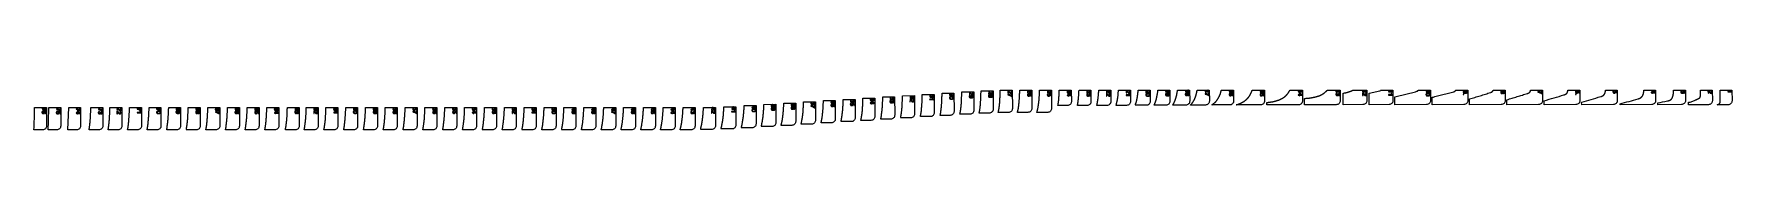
# Model space of a CAD drawing. Extents: x -16189 to 5251, y 3521 to 4024.
import ezdxf

# ---------------------------------------------------------------- set-up
doc = ezdxf.new("R2010")
doc.units = 0
doc.layers.add('LAYER_03', color=7, linetype='CONTINUOUS')

msp = doc.modelspace()

# ---------------------------------------------------------------- linework, layer by layer
at = {"layer": 'LAYER_03'}
for p, q in [((-4630, 3931), (-4631, 3931)), ((-4631, 3931), (-4631, 3931)), ((-4631, 3931), (-4631, 3930)), ((-4631, 3930), (-4631, 3930)), ((-4631, 3930), (-4631, 3929)), ((-4631, 3929), (-4631, 3929)), ((-4631, 3929), (-4631, 3929)), ((-4631, 3929), (-4631, 3928)), ((-4631, 3928), (-4631, 3928)), ((-4631, 3928), (-4631, 3927)), ((-4631, 3927), (-4631, 3927)), ((-4631, 3927), (-4631, 3926)), ((-4631, 3926), (-4631, 3926)), ((-4631, 3926), (-4631, 3926)), ((-4631, 3926), (-4631, 3925)), ((-4631, 3925), (-4631, 3925)), ((-4631, 3925), (-4631, 3925)), ((-4631, 3925), (-4631, 3924)), ((-4631, 3924), (-4631, 3924)), ((-4631, 3924), (-4631, 3924)), ((-4631, 3924), (-4631, 3924)), ((-4631, 3924), (-4631, 3923)), ((-4631, 3923), (-4631, 3923)), ((-4631, 3923), (-4631, 3923)), ((-4631, 3923), (-4631, 3922)), ((-4631, 3922), (-4631, 3922)), ((-4631, 3922), (-4631, 3922)), ((-4631, 3922), (-4630, 3922)), ((-4629, 3934), (-4630, 3934)), ((-4630, 3934), (-4630, 3933)), ((-4630, 3933), (-4630, 3933)), ((-4630, 3933), (-4630, 3933)), ((-4630, 3933), (-4630, 3932)), ((-4630, 3932), (-4630, 3932)), ((-4630, 3932), (-4630, 3931)), ((-4630, 3922), (-4630, 3921)), ((-4630, 3921), (-4630, 3921)), ((-4630, 3921), (-4630, 3921)), ((-4630, 3921), (-4630, 3920)), ((-4630, 3920), (-4630, 3920)), ((-4630, 3920), (-4630, 3920)), ((-4630, 3920), (-4630, 3920)), ((-4630, 3920), (-4629, 3919)), ((-4628, 3936), (-4629, 3935)), ((-4629, 3935), (-4629, 3935)), ((-4629, 3935), (-4629, 3935)), ((-4629, 3935), (-4629, 3934)), ((-4629, 3934), (-4629, 3934)), ((-4629, 3919), (-4629, 3919)), ((-4629, 3919), (-4629, 3919)), ((-4629, 3919), (-4629, 3919)), ((-4629, 3919), (-4629, 3918)), ((-4629, 3918), (-4629, 3918)), ((-4629, 3918), (-4628, 3918)), ((-4627, 3937), (-4628, 3937)), ((-4628, 3937), (-4628, 3936)), ((-4628, 3936), (-4628, 3936)), ((-4628, 3936), (-4628, 3936)), ((-4628, 3918), (-4628, 3918)), ((-4628, 3918), (-4628, 3918)), ((-4628, 3918), (-4628, 3917)), ((-4628, 3917), (-4628, 3917)), ((-4628, 3917), (-4628, 3917)), ((-4628, 3917), (-4627, 3917)), ((-4626, 3938), (-4627, 3937)), ((-4627, 3937), (-4627, 3937)), ((-4627, 3937), (-4627, 3937)), ((-4627, 3917), (-4627, 3916)), ((-4627, 3916), (-4627, 3916)), ((-4627, 3916), (-4627, 3916)), ((-4627, 3916), (-4626, 3916)), ((-4625, 3939), (-4626, 3938)), ((-4626, 3938), (-4626, 3938)), ((-4626, 3938), (-4626, 3938)), ((-4626, 3938), (-4626, 3938)), ((-4625, 3930), (-4626, 3930)), ((-4626, 3930), (-4626, 3930)), ((-4626, 3930), (-4626, 3929)), ((-4626, 3929), (-4626, 3929)), ((-4626, 3929), (-4626, 3929)), ((-4626, 3929), (-4626, 3929)), ((-4626, 3929), (-4626, 3928)), ((-4626, 3928), (-4626, 3928)), ((-4626, 3928), (-4626, 3928)), ((-4626, 3928), (-4626, 3928)), ((-4626, 3928), (-4626, 3927)), ((-4626, 3927), (-4626, 3927)), ((-4626, 3927), (-4626, 3927)), ((-4626, 3927), (-4626, 3927)), ((-4626, 3927), (-4626, 3926)), ((-4626, 3926), (-4626, 3926)), ((-4626, 3926), (-4626, 3926)), ((-4626, 3926), (-4626, 3926)), ((-4626, 3926), (-4626, 3925)), ((-4626, 3925), (-4626, 3925)), ((-4626, 3925), (-4626, 3925)), ((-4626, 3925), (-4626, 3925)), ((-4626, 3925), (-4626, 3924)), ((-4626, 3924), (-4626, 3924)), ((-4626, 3924), (-4626, 3924)), ((-4626, 3924), (-4625, 3924)), ((-4626, 3916), (-4626, 3916)), ((-4626, 3916), (-4626, 3915)), ((-4626, 3915), (-4626, 3915)), ((-4626, 3915), (-4625, 3915)), ((-4624, 3939), (-4625, 3939)), ((-4625, 3939), (-4625, 3939)), ((-4624, 3932), (-4625, 3932)), ((-4625, 3932), (-4625, 3931)), ((-4625, 3931), (-4625, 3931)), ((-4625, 3931), (-4625, 3931)), ((-4625, 3931), (-4625, 3931)), ((-4625, 3931), (-4625, 3931)), ((-4625, 3931), (-4625, 3930)), ((-4625, 3930), (-4625, 3930)), ((-4625, 3924), (-4625, 3923)), ((-4625, 3923), (-4625, 3923)), ((-4625, 3923), (-4625, 3923)), ((-4625, 3923), (-4625, 3923)), ((-4625, 3923), (-4625, 3922)), ((-4625, 3922), (-4625, 3922)), ((-4625, 3922), (-4625, 3922)), ((-4625, 3922), (-4624, 3922)), ((-4625, 3915), (-4625, 3915)), ((-4625, 3915), (-4625, 3915)), ((-4625, 3915), (-4624, 3914)), ((-4623, 3940), (-4624, 3939)), ((-4624, 3939), (-4624, 3939)), ((-4623, 3933), (-4624, 3933)), ((-4624, 3933), (-4624, 3932)), ((-4624, 3932), (-4624, 3932)), ((-4624, 3932), (-4624, 3932)), ((-4624, 3932), (-4624, 3932)), ((-4624, 3922), (-4624, 3922)), ((-4624, 3922), (-4624, 3921)), ((-4624, 3921), (-4624, 3921)), ((-4624, 3921), (-4624, 3921)), ((-4624, 3921), (-4623, 3921)), ((-4624, 3914), (-4624, 3914)), ((-4624, 3914), (-4623, 3914)), ((-4622, 3940), (-4623, 3940)), ((-4623, 3940), (-4623, 3940)), ((-4622, 3934), (-4623, 3933)), ((-4623, 3933), (-4623, 3933)), ((-4623, 3933), (-4623, 3933)), ((-4623, 3933), (-4623, 3933)), ((-4623, 3933), (-4623, 3933)), ((-4623, 3921), (-4623, 3921)), ((-4623, 3921), (-4623, 3920)), ((-4623, 3920), (-4623, 3920)), ((-4623, 3920), (-4623, 3920)), ((-4623, 3920), (-4622, 3920)), ((-4623, 3914), (-4623, 3913)), ((-4623, 3913), (-4622, 3913)), ((-4621, 3941), (-4622, 3940)), ((-4622, 3940), (-4622, 3940)), ((-4621, 3934), (-4622, 3934)), ((-4622, 3934), (-4622, 3934)), ((-4622, 3934), (-4622, 3934)), ((-4622, 3934), (-4622, 3934)), ((-4622, 3920), (-4622, 3920)), ((-4622, 3920), (-4622, 3920)), ((-4622, 3920), (-4622, 3920)), ((-4622, 3920), (-4622, 3920)), ((-4622, 3920), (-4622, 3919)), ((-4622, 3919), (-4622, 3919)), ((-4622, 3919), (-4621, 3919)), ((-4622, 3913), (-4622, 3913)), ((-4622, 3913), (-4621, 3912)), ((-4620, 3941), (-4621, 3941)), ((-4621, 3941), (-4621, 3941)), ((-4620, 3935), (-4621, 3935)), ((-4621, 3935), (-4621, 3935)), ((-4621, 3935), (-4621, 3935)), ((-4621, 3935), (-4621, 3934)), ((-4621, 3934), (-4621, 3934)), ((-4621, 3934), (-4621, 3934)), ((-4621, 3934), (-4621, 3934)), ((-4621, 3919), (-4621, 3919)), ((-4621, 3919), (-4621, 3919)), ((-4621, 3919), (-4620, 3919)), ((-4621, 3912), (-4620, 3912)), ((-4619, 3941), (-4620, 3941)), ((-4620, 3941), (-4620, 3941)), ((-4619, 3935), (-4620, 3935)), ((-4620, 3935), (-4620, 3935)), ((-4620, 3935), (-4620, 3935)), ((-4620, 3919), (-4620, 3919)), ((-4620, 3919), (-4620, 3918)), ((-4620, 3918), (-4619, 3918)), ((-4620, 3912), (-4620, 3912)), ((-4620, 3912), (-4619, 3912)), ((-4618, 3942), (-4619, 3941)), ((-4619, 3941), (-4619, 3941)), ((-4618, 3935), (-4619, 3935)), ((-4619, 3935), (-4619, 3935)), ((-4619, 3935), (-4619, 3935)), ((-4619, 3918), (-4619, 3918)), ((-4619, 3918), (-4618, 3918)), ((-4619, 3912), (-4618, 3911)), ((-4617, 3942), (-4618, 3942)), ((-4617, 3936), (-4618, 3936)), ((-4618, 3936), (-4618, 3935)), ((-4618, 3918), (-4618, 3918)), ((-4618, 3918), (-4618, 3918)), ((-4618, 3918), (-4617, 3917)), ((-4618, 3911), (-4617, 3911)), ((-4616, 3942), (-4617, 3942)), ((-4617, 3942), (-4617, 3942)), ((-4616, 3936), (-4617, 3936)), ((-4617, 3936), (-4617, 3936)), ((-4617, 3917), (-4616, 3917)), ((-4617, 3911), (-4616, 3911)), ((-4615, 3942), (-4616, 3942)), ((-4615, 3936), (-4616, 3936)), ((-4616, 3917), (-4614, 3917)), ((-4616, 3911), (-4616, 3911)), ((-4616, 3911), (-4615, 3911)), ((-4614, 3942), (-4615, 3942)), ((-4615, 3942), (-4615, 3942)), ((-4614, 3936), (-4615, 3936)), ((-4615, 3911), (-4614, 3911)), ((-4613, 3942), (-4614, 3942)), ((-4613, 3936), (-4614, 3936)), ((-4614, 3917), (-4613, 3917)), ((-4614, 3911), (-4613, 3910)), ((-4612, 3942), (-4613, 3942)), ((-4613, 3942), (-4613, 3942)), ((-4612, 3936), (-4613, 3936)), ((-4613, 3917), (-4612, 3917)), ((-4613, 3910), (-4612, 3910)), ((-4611, 3942), (-4612, 3942)), ((-4611, 3936), (-4612, 3936)), ((-4612, 3917), (-4611, 3916)), ((-4612, 3910), (-4611, 3910)), ((-4610, 3942), (-4611, 3942)), ((-4609, 3936), (-4611, 3936)), ((-4611, 3916), (-4609, 3916)), ((-4611, 3910), (-4610, 3910)), ((-4609, 3942), (-4610, 3942)), ((-4610, 3942), (-4610, 3942)), ((-4610, 3910), (-4609, 3910)), ((-4608, 3942), (-4609, 3942)), ((-4608, 3936), (-4609, 3936)), ((-4609, 3916), (-4608, 3916)), ((-4609, 3910), (-4608, 3910)), ((-4607, 3942), (-4608, 3942)), ((-4607, 3936), (-4608, 3936)), ((-4608, 3916), (-4606, 3916)), ((-4608, 3910), (-4607, 3910)), ((-4606, 3942), (-4607, 3942)), ((-4605, 3936), (-4607, 3936)), ((-4607, 3910), (-4605, 3910)), ((-4605, 3942), (-4606, 3942)), ((-4606, 3916), (-4605, 3916)), ((-4603, 3942), (-4605, 3942)), ((-4604, 3936), (-4605, 3936)), ((-4605, 3916), (-4603, 3916)), ((-4605, 3910), (-4603, 3909)), ((-4602, 3936), (-4604, 3936)), ((-4602, 3942), (-4603, 3942)), ((-4603, 3916), (-4602, 3916)), ((-4603, 3909), (-4602, 3909)), ((-4601, 3942), (-4602, 3942)), ((-4601, 3935), (-4602, 3936)), ((-4602, 3916), (-4601, 3916)), ((-4602, 3909), (-4602, 3909)), ((-4602, 3909), (-4601, 3909)), ((-4600, 3942), (-4601, 3942)), ((-4599, 3935), (-4601, 3935)), ((-4601, 3916), (-4599, 3916)), ((-4601, 3909), (-4600, 3909)), ((-4599, 3942), (-4600, 3942)), ((-4600, 3909), (-4599, 3909)), ((-4598, 3941), (-4599, 3942)), ((-4598, 3935), (-4599, 3935)), ((-4599, 3916), (-4598, 3916)), ((-4599, 3909), (-4599, 3910)), ((-4599, 3910), (-4598, 3910)), ((-4598, 3941), (-4598, 3941)), ((-4597, 3941), (-4598, 3941)), ((-4597, 3935), (-4598, 3935)), ((-4598, 3916), (-4597, 3916)), ((-4598, 3910), (-4597, 3910)), ((-4596, 3941), (-4597, 3941)), ((-4596, 3935), (-4597, 3935)), ((-4597, 3916), (-4596, 3916)), ((-4597, 3910), (-4597, 3910)), ((-4597, 3910), (-4596, 3910)), ((-4595, 3941), (-4596, 3941)), ((-4595, 3934), (-4596, 3935)), ((-4596, 3916), (-4595, 3916)), ((-4596, 3910), (-4596, 3910)), ((-4596, 3910), (-4595, 3910)), ((-4594, 3941), (-4595, 3941)), ((-4594, 3934), (-4595, 3934)), ((-4595, 3916), (-4595, 3916)), ((-4595, 3916), (-4594, 3916)), ((-4595, 3910), (-4594, 3910)), ((-4593, 3940), (-4594, 3941)), ((-4593, 3934), (-4594, 3934)), ((-4594, 3916), (-4594, 3916)), ((-4594, 3916), (-4593, 3916)), ((-4594, 3910), (-4593, 3910)), ((-4592, 3940), (-4593, 3940)), ((-4593, 3940), (-4593, 3940)), ((-4592, 3934), (-4593, 3934)), ((-4593, 3934), (-4593, 3934)), ((-4593, 3916), (-4593, 3917)), ((-4593, 3917), (-4592, 3917)), ((-4593, 3910), (-4592, 3911)), ((-4593, 3910), (-4593, 3910)), ((-4591, 3940), (-4592, 3940)), ((-4592, 3933), (-4592, 3934)), ((-4591, 3933), (-4592, 3933)), ((-4592, 3917), (-4592, 3917)), ((-4592, 3917), (-4592, 3917)), ((-4592, 3917), (-4591, 3917)), ((-4592, 3911), (-4592, 3911)), ((-4592, 3911), (-4591, 3911)), ((-4590, 3939), (-4591, 3940)), ((-4590, 3933), (-4591, 3933)), ((-4591, 3933), (-4591, 3933)), ((-4591, 3933), (-4591, 3933)), ((-4591, 3917), (-4591, 3917)), ((-4591, 3917), (-4591, 3917)), ((-4591, 3917), (-4591, 3917)), ((-4591, 3917), (-4591, 3917)), ((-4591, 3917), (-4590, 3917)), ((-4591, 3911), (-4591, 3911)), ((-4591, 3911), (-4590, 3911)), ((-4589, 3939), (-4590, 3939)), ((-4590, 3939), (-4590, 3939)), ((-4590, 3932), (-4590, 3933)), ((-4590, 3933), (-4590, 3933)), ((-4589, 3932), (-4590, 3932)), ((-4590, 3917), (-4590, 3918)), ((-4590, 3918), (-4590, 3918)), ((-4590, 3918), (-4590, 3918)), ((-4590, 3918), (-4590, 3918)), ((-4590, 3918), (-4589, 3918)), ((-4590, 3917), (-4590, 3917)), ((-4590, 3911), (-4589, 3912)), ((-4590, 3911), (-4590, 3911)), ((-4589, 3938), (-4589, 3939)), ((-4588, 3938), (-4589, 3938)), ((-4588, 3932), (-4589, 3932)), ((-4589, 3932), (-4589, 3932)), ((-4589, 3932), (-4589, 3932)), ((-4589, 3932), (-4589, 3932)), ((-4589, 3932), (-4589, 3932)), ((-4589, 3918), (-4589, 3919)), ((-4589, 3919), (-4588, 3919)), ((-4589, 3918), (-4589, 3918)), ((-4589, 3918), (-4589, 3918)), ((-4589, 3912), (-4589, 3912)), ((-4589, 3912), (-4589, 3912)), ((-4589, 3912), (-4588, 3912)), ((-4587, 3938), (-4588, 3938)), ((-4588, 3931), (-4588, 3932)), ((-4587, 3931), (-4588, 3931)), ((-4588, 3931), (-4588, 3931)), ((-4588, 3931), (-4588, 3931)), ((-4588, 3931), (-4588, 3931)), ((-4588, 3919), (-4587, 3920)), ((-4588, 3919), (-4588, 3919)), ((-4588, 3919), (-4588, 3919)), ((-4588, 3919), (-4588, 3919)), ((-4588, 3919), (-4588, 3919)), ((-4588, 3912), (-4587, 3913)), ((-4588, 3912), (-4588, 3912)), ((-4586, 3937), (-4587, 3937)), ((-4587, 3937), (-4587, 3938)), ((-4587, 3930), (-4587, 3931)), ((-4587, 3929), (-4587, 3930)), ((-4587, 3930), (-4587, 3930)), ((-4587, 3930), (-4587, 3930)), ((-4587, 3930), (-4587, 3930)), ((-4587, 3930), (-4587, 3930)), ((-4586, 3929), (-4587, 3929)), ((-4587, 3920), (-4587, 3921)), ((-4587, 3921), (-4587, 3921)), ((-4587, 3921), (-4586, 3921)), ((-4587, 3920), (-4587, 3920)), ((-4587, 3920), (-4587, 3920)), ((-4587, 3920), (-4587, 3920)), ((-4587, 3913), (-4587, 3913)), ((-4587, 3913), (-4587, 3913)), ((-4587, 3913), (-4586, 3913)), ((-4585, 3936), (-4586, 3937)), ((-4586, 3937), (-4586, 3937)), ((-4586, 3937), (-4586, 3937)), ((-4586, 3937), (-4586, 3937)), ((-4586, 3928), (-4586, 3929)), ((-4586, 3929), (-4586, 3929)), ((-4586, 3929), (-4586, 3929)), ((-4586, 3929), (-4586, 3929)), ((-4586, 3927), (-4586, 3928)), ((-4586, 3928), (-4586, 3928)), ((-4586, 3928), (-4586, 3928)), ((-4586, 3928), (-4586, 3928)), ((-4586, 3928), (-4586, 3928)), ((-4585, 3927), (-4586, 3927)), ((-4586, 3922), (-4586, 3923)), ((-4586, 3923), (-4586, 3923)), ((-4586, 3923), (-4586, 3923)), ((-4586, 3923), (-4585, 3923)), ((-4586, 3921), (-4586, 3922)), ((-4586, 3922), (-4586, 3922)), ((-4586, 3922), (-4586, 3922)), ((-4586, 3922), (-4586, 3922)), ((-4586, 3921), (-4586, 3921)), ((-4586, 3921), (-4586, 3921)), ((-4586, 3913), (-4586, 3914)), ((-4586, 3914), (-4585, 3914)), ((-4584, 3936), (-4585, 3936)), ((-4585, 3936), (-4585, 3936)), ((-4585, 3936), (-4585, 3936)), ((-4585, 3936), (-4585, 3936)), ((-4585, 3926), (-4585, 3927)), ((-4585, 3927), (-4585, 3927)), ((-4585, 3927), (-4585, 3927)), ((-4585, 3925), (-4585, 3926)), ((-4585, 3926), (-4585, 3926)), ((-4585, 3926), (-4585, 3926)), ((-4585, 3926), (-4585, 3926)), ((-4585, 3924), (-4585, 3925)), ((-4585, 3925), (-4585, 3925)), ((-4585, 3925), (-4585, 3925)), ((-4585, 3925), (-4585, 3925)), ((-4585, 3923), (-4585, 3924)), ((-4585, 3924), (-4585, 3924)), ((-4585, 3924), (-4585, 3924)), ((-4585, 3924), (-4585, 3924)), ((-4585, 3914), (-4585, 3915)), ((-4585, 3915), (-4584, 3915)), ((-4585, 3914), (-4585, 3914)), ((-4585, 3914), (-4585, 3914)), ((-4584, 3935), (-4584, 3936)), ((-4583, 3935), (-4584, 3935)), ((-4584, 3935), (-4584, 3935)), ((-4584, 3935), (-4584, 3935)), ((-4584, 3935), (-4584, 3935)), ((-4584, 3915), (-4584, 3916)), ((-4584, 3916), (-4583, 3916)), ((-4584, 3915), (-4584, 3915)), ((-4583, 3934), (-4583, 3935)), ((-4583, 3933), (-4583, 3934)), ((-4583, 3934), (-4583, 3934)), ((-4583, 3934), (-4583, 3934)), ((-4583, 3934), (-4583, 3934)), ((-4582, 3933), (-4583, 3933)), ((-4583, 3916), (-4583, 3917)), ((-4583, 3917), (-4583, 3917)), ((-4583, 3917), (-4582, 3917)), ((-4583, 3916), (-4583, 3916)), ((-4582, 3932), (-4582, 3933)), ((-4582, 3933), (-4582, 3933)), ((-4582, 3933), (-4582, 3933)), ((-4581, 3931), (-4582, 3932)), ((-4582, 3932), (-4582, 3932)), ((-4582, 3932), (-4582, 3932)), ((-4582, 3932), (-4582, 3932)), ((-4582, 3918), (-4582, 3919)), ((-4582, 3919), (-4581, 3919)), ((-4582, 3917), (-4582, 3918)), ((-4582, 3918), (-4582, 3918)), ((-4582, 3918), (-4582, 3918)), ((-4581, 3930), (-4581, 3931)), ((-4581, 3931), (-4581, 3931)), ((-4581, 3931), (-4581, 3931)), ((-4581, 3931), (-4581, 3931)), ((-4581, 3929), (-4581, 3930)), ((-4581, 3930), (-4581, 3930)), ((-4581, 3930), (-4581, 3930)), ((-4580, 3929), (-4581, 3929)), ((-4581, 3929), (-4581, 3929)), ((-4581, 3929), (-4581, 3929)), ((-4581, 3921), (-4581, 3922)), ((-4581, 3922), (-4580, 3922)), ((-4581, 3920), (-4581, 3921)), ((-4581, 3921), (-4581, 3921)), ((-4581, 3919), (-4581, 3920)), ((-4581, 3920), (-4581, 3920)), ((-4581, 3920), (-4581, 3920)), ((-4580, 3928), (-4580, 3929)), ((-4580, 3927), (-4580, 3928)), ((-4580, 3928), (-4580, 3928)), ((-4580, 3928), (-4580, 3928)), ((-4580, 3926), (-4580, 3927)), ((-4580, 3927), (-4580, 3927)), ((-4580, 3927), (-4580, 3927)), ((-4580, 3925), (-4580, 3926)), ((-4580, 3926), (-4580, 3926)), ((-4580, 3926), (-4580, 3926)), ((-4580, 3924), (-4580, 3925)), ((-4580, 3925), (-4580, 3925)), ((-4580, 3925), (-4580, 3925)), ((-4580, 3923), (-4580, 3924)), ((-4580, 3924), (-4580, 3924)), ((-4580, 3922), (-4580, 3923)), ((-4580, 3923), (-4580, 3923)), ((-4357, 3945), (-4358, 3945)), ((-4358, 3945), (-4358, 3945)), ((-4358, 3945), (-4358, 3945)), ((-4358, 3945), (-4358, 3944)), ((-4358, 3944), (-4358, 3944)), ((-4358, 3944), (-4358, 3944)), ((-4358, 3944), (-4358, 3944)), ((-4358, 3944), (-4358, 3943)), ((-4358, 3943), (-4358, 3943)), ((-4358, 3943), (-4358, 3943)), ((-4358, 3943), (-4358, 3943)), ((-4358, 3943), (-4358, 3942)), ((-4358, 3942), (-4358, 3942)), ((-4358, 3942), (-4358, 3942)), ((-4358, 3942), (-4358, 3941)), ((-4358, 3941), (-4358, 3941)), ((-4358, 3941), (-4358, 3941)), ((-4358, 3941), (-4358, 3941)), ((-4358, 3941), (-4358, 3940)), ((-4358, 3940), (-4358, 3940)), ((-4358, 3940), (-4358, 3940)), ((-4358, 3940), (-4358, 3940)), ((-4358, 3940), (-4358, 3940)), ((-4358, 3940), (-4358, 3939)), ((-4358, 3939), (-4358, 3939)), ((-4358, 3939), (-4358, 3939)), ((-4358, 3939), (-4358, 3939)), ((-4358, 3939), (-4358, 3938)), ((-4358, 3938), (-4358, 3938)), ((-4358, 3938), (-4358, 3938)), ((-4358, 3938), (-4357, 3938)), ((-4356, 3947), (-4357, 3947)), ((-4357, 3947), (-4357, 3947)), ((-4357, 3947), (-4357, 3947)), ((-4357, 3947), (-4357, 3946)), ((-4357, 3946), (-4357, 3946)), ((-4357, 3946), (-4357, 3946)), ((-4357, 3946), (-4357, 3946)), ((-4357, 3946), (-4357, 3945)), ((-4357, 3945), (-4357, 3945)), ((-4357, 3938), (-4357, 3937)), ((-4357, 3937), (-4357, 3937)), ((-4357, 3937), (-4357, 3937)), ((-4357, 3937), (-4357, 3937)), ((-4357, 3937), (-4357, 3937)), ((-4357, 3937), (-4357, 3936)), ((-4357, 3936), (-4357, 3936)), ((-4357, 3936), (-4356, 3936)), ((-4355, 3948), (-4356, 3948)), ((-4356, 3948), (-4356, 3948)), ((-4356, 3948), (-4356, 3948)), ((-4356, 3948), (-4356, 3948)), ((-4356, 3948), (-4356, 3948)), ((-4356, 3948), (-4356, 3947)), ((-4356, 3947), (-4356, 3947)), ((-4356, 3936), (-4356, 3936)), ((-4356, 3936), (-4356, 3936)), ((-4356, 3936), (-4356, 3935)), ((-4356, 3935), (-4356, 3935)), ((-4356, 3935), (-4356, 3935)), ((-4356, 3935), (-4355, 3935)), ((-4354, 3949), (-4355, 3949)), ((-4355, 3949), (-4355, 3949)), ((-4355, 3949), (-4355, 3949)), ((-4355, 3949), (-4355, 3949)), ((-4355, 3949), (-4355, 3948)), ((-4355, 3935), (-4355, 3935)), ((-4355, 3935), (-4355, 3935)), ((-4355, 3935), (-4355, 3934)), ((-4355, 3934), (-4355, 3934)), ((-4355, 3934), (-4355, 3934)), ((-4355, 3934), (-4354, 3934)), ((-4353, 3950), (-4354, 3950)), ((-4354, 3950), (-4354, 3950)), ((-4354, 3950), (-4354, 3950)), ((-4354, 3950), (-4354, 3949)), ((-4354, 3949), (-4354, 3949)), ((-4354, 3934), (-4354, 3934)), ((-4354, 3934), (-4354, 3934)), ((-4354, 3934), (-4354, 3933)), ((-4354, 3933), (-4353, 3933)), ((-4352, 3951), (-4353, 3950)), ((-4353, 3950), (-4353, 3950)), ((-4353, 3950), (-4353, 3950)), ((-4353, 3950), (-4353, 3950)), ((-4353, 3933), (-4353, 3933)), ((-4353, 3933), (-4353, 3933)), ((-4353, 3933), (-4353, 3933)), ((-4353, 3933), (-4353, 3933)), ((-4353, 3933), (-4352, 3933)), ((-4351, 3951), (-4352, 3951)), ((-4352, 3951), (-4352, 3951)), ((-4352, 3951), (-4352, 3951)), ((-4352, 3951), (-4352, 3951)), ((-4352, 3951), (-4352, 3951)), ((-4352, 3933), (-4352, 3933)), ((-4352, 3933), (-4352, 3933)), ((-4352, 3933), (-4352, 3932)), ((-4352, 3932), (-4351, 3932)), ((-4350, 3951), (-4351, 3951)), ((-4351, 3951), (-4351, 3951)), ((-4351, 3951), (-4351, 3951)), ((-4351, 3951), (-4351, 3951)), ((-4351, 3932), (-4351, 3932)), ((-4351, 3932), (-4351, 3932)), ((-4351, 3932), (-4350, 3932)), ((-4349, 3951), (-4350, 3951)), ((-4350, 3951), (-4350, 3951)), ((-4350, 3951), (-4350, 3951)), ((-4350, 3951), (-4350, 3951)), ((-4350, 3932), (-4350, 3932)), ((-4350, 3932), (-4350, 3932)), ((-4350, 3932), (-4350, 3932)), ((-4350, 3932), (-4349, 3932)), ((-4348, 3951), (-4349, 3951)), ((-4349, 3951), (-4349, 3951)), ((-4349, 3951), (-4349, 3951)), ((-4349, 3932), (-4349, 3932)), ((-4349, 3932), (-4349, 3932)), ((-4349, 3932), (-4348, 3932)), ((-4347, 3951), (-4348, 3951)), ((-4348, 3951), (-4348, 3951)), ((-4348, 3951), (-4348, 3951)), ((-4348, 3951), (-4348, 3951)), ((-4348, 3932), (-4347, 3932)), ((-4348, 3932), (-4348, 3932)), ((-4346, 3951), (-4347, 3951)), ((-4347, 3951), (-4347, 3951)), ((-4347, 3951), (-4347, 3951)), ((-4347, 3932), (-4347, 3932)), ((-4347, 3932), (-4346, 3932)), ((-4345, 3951), (-4346, 3951)), ((-4346, 3951), (-4346, 3951)), ((-4346, 3951), (-4346, 3951)), ((-4346, 3932), (-4346, 3932)), ((-4346, 3932), (-4346, 3932)), ((-4346, 3932), (-4345, 3932)), ((-4344, 3951), (-4345, 3951)), ((-4345, 3951), (-4345, 3951)), ((-4345, 3951), (-4345, 3951)), ((-4345, 3932), (-4345, 3932)), ((-4345, 3932), (-4345, 3932)), ((-4345, 3932), (-4345, 3932)), ((-4345, 3932), (-4344, 3932)), ((-4343, 3951), (-4344, 3951)), ((-4344, 3951), (-4344, 3951)), ((-4344, 3951), (-4344, 3951)), ((-4344, 3951), (-4344, 3951)), ((-4344, 3932), (-4344, 3932)), ((-4344, 3932), (-4344, 3932)), ((-4344, 3932), (-4343, 3932)), ((-4342, 3951), (-4343, 3951)), ((-4343, 3951), (-4343, 3951)), ((-4343, 3951), (-4343, 3951)), ((-4343, 3932), (-4343, 3932)), ((-4343, 3932), (-4343, 3932)), ((-4343, 3932), (-4343, 3932)), ((-4343, 3932), (-4342, 3932)), ((-4342, 3950), (-4342, 3951)), ((-4341, 3950), (-4342, 3950)), ((-4342, 3950), (-4342, 3950)), ((-4342, 3950), (-4342, 3950)), ((-4342, 3932), (-4341, 3933)), ((-4342, 3932), (-4342, 3932)), ((-4342, 3932), (-4342, 3932)), ((-4342, 3932), (-4342, 3932)), ((-4340, 3950), (-4341, 3950)), ((-4341, 3950), (-4341, 3950)), ((-4341, 3950), (-4341, 3950)), ((-4341, 3950), (-4341, 3950)), ((-4341, 3933), (-4341, 3933)), ((-4341, 3933), (-4341, 3933)), ((-4341, 3933), (-4341, 3933)), ((-4341, 3933), (-4340, 3933)), ((-4340, 3949), (-4340, 3950)), ((-4339, 3949), (-4340, 3949)), ((-4340, 3949), (-4340, 3949)), ((-4340, 3949), (-4340, 3949)), ((-4340, 3949), (-4340, 3949)), ((-4340, 3933), (-4339, 3934)), ((-4340, 3933), (-4340, 3933)), ((-4340, 3933), (-4340, 3933)), ((-4340, 3933), (-4340, 3933)), ((-4339, 3948), (-4339, 3949)), ((-4339, 3949), (-4339, 3949)), ((-4338, 3948), (-4339, 3948)), ((-4339, 3948), (-4339, 3948)), ((-4339, 3934), (-4339, 3934)), ((-4339, 3934), (-4339, 3934)), ((-4339, 3934), (-4339, 3934)), ((-4339, 3934), (-4339, 3934)), ((-4339, 3934), (-4338, 3934)), ((-4338, 3947), (-4338, 3948)), ((-4338, 3948), (-4338, 3948)), ((-4338, 3948), (-4338, 3948)), ((-4337, 3947), (-4338, 3947)), ((-4338, 3947), (-4338, 3947)), ((-4338, 3947), (-4338, 3947)), ((-4338, 3934), (-4338, 3935)), ((-4338, 3935), (-4338, 3935)), ((-4338, 3935), (-4338, 3935)), ((-4338, 3935), (-4338, 3935)), ((-4338, 3935), (-4338, 3935)), ((-4338, 3935), (-4337, 3935)), ((-4337, 3946), (-4337, 3947)), ((-4337, 3947), (-4337, 3947)), ((-4337, 3945), (-4337, 3946)), ((-4337, 3946), (-4337, 3946)), ((-4337, 3946), (-4337, 3946)), ((-4337, 3946), (-4337, 3946)), ((-4336, 3945), (-4337, 3945)), ((-4337, 3936), (-4337, 3937)), ((-4337, 3937), (-4337, 3937)), ((-4337, 3937), (-4336, 3937)), ((-4337, 3935), (-4337, 3936)), ((-4337, 3936), (-4337, 3936)), ((-4337, 3936), (-4337, 3936)), ((-4337, 3936), (-4337, 3936)), ((-4337, 3936), (-4337, 3936)), ((-4336, 3944), (-4336, 3945)), ((-4336, 3945), (-4336, 3945)), ((-4336, 3945), (-4336, 3945)), ((-4336, 3945), (-4336, 3945)), ((-4336, 3943), (-4336, 3944)), ((-4336, 3944), (-4336, 3944)), ((-4336, 3944), (-4336, 3944)), ((-4336, 3944), (-4336, 3944)), ((-4336, 3942), (-4336, 3943)), ((-4336, 3943), (-4336, 3943)), ((-4336, 3943), (-4336, 3943)), ((-4336, 3943), (-4336, 3943)), ((-4335, 3942), (-4336, 3942)), ((-4336, 3942), (-4336, 3942)), ((-4336, 3939), (-4336, 3940)), ((-4336, 3940), (-4336, 3940)), ((-4336, 3940), (-4336, 3940)), ((-4336, 3938), (-4336, 3939)), ((-4336, 3939), (-4336, 3939)), ((-4336, 3939), (-4336, 3939)), ((-4336, 3939), (-4336, 3939)), ((-4336, 3939), (-4336, 3939)), ((-4336, 3937), (-4336, 3938)), ((-4336, 3938), (-4336, 3938)), ((-4336, 3938), (-4336, 3938)), ((-4336, 3938), (-4336, 3938)), ((-4336, 3937), (-4336, 3937)), ((-4336, 3937), (-4336, 3937)), ((-4335, 3941), (-4335, 3942)), ((-4335, 3942), (-4335, 3942)), ((-4335, 3940), (-4335, 3941)), ((-4335, 3941), (-4335, 3941)), ((-4335, 3941), (-4335, 3941)), ((-4335, 3941), (-4335, 3941)), ((-4336, 3940), (-4335, 3940)), ((-4132, 3952), (-4133, 3952)), ((-4133, 3952), (-4133, 3951)), ((-4133, 3951), (-4133, 3951)), ((-4133, 3951), (-4133, 3951)), ((-4133, 3951), (-4133, 3950)), ((-4133, 3950), (-4133, 3950)), ((-4133, 3950), (-4133, 3950)), ((-4133, 3950), (-4133, 3949)), ((-4133, 3949), (-4133, 3949)), ((-4133, 3949), (-4133, 3949)), ((-4133, 3949), (-4133, 3949)), ((-4133, 3949), (-4133, 3948)), ((-4133, 3948), (-4133, 3948)), ((-4133, 3948), (-4133, 3948)), ((-4133, 3948), (-4133, 3948)), ((-4133, 3948), (-4133, 3947)), ((-4133, 3947), (-4133, 3947)), ((-4133, 3947), (-4133, 3947)), ((-4133, 3947), (-4133, 3947)), ((-4133, 3947), (-4133, 3946)), ((-4133, 3946), (-4133, 3946)), ((-4133, 3946), (-4132, 3946)), ((-4131, 3954), (-4132, 3954)), ((-4132, 3954), (-4132, 3954)), ((-4132, 3954), (-4132, 3954)), ((-4132, 3954), (-4132, 3953)), ((-4132, 3953), (-4132, 3953)), ((-4132, 3953), (-4132, 3953)), ((-4132, 3953), (-4132, 3952)), ((-4132, 3952), (-4132, 3952)), ((-4132, 3946), (-4132, 3946)), ((-4132, 3946), (-4132, 3945)), ((-4132, 3945), (-4132, 3945)), ((-4132, 3945), (-4132, 3945)), ((-4132, 3945), (-4132, 3945)), ((-4132, 3945), (-4132, 3944)), ((-4132, 3944), (-4132, 3944)), ((-4132, 3944), (-4132, 3944)), ((-4132, 3944), (-4132, 3944)), ((-4132, 3944), (-4131, 3944)), ((-4130, 3956), (-4131, 3956)), ((-4131, 3956), (-4131, 3956)), ((-4131, 3956), (-4131, 3955)), ((-4131, 3955), (-4131, 3955)), ((-4131, 3955), (-4131, 3955)), ((-4131, 3955), (-4131, 3955)), ((-4131, 3955), (-4131, 3955)), ((-4131, 3955), (-4131, 3954)), ((-4131, 3944), (-4131, 3943)), ((-4131, 3943), (-4131, 3943)), ((-4131, 3943), (-4131, 3943)), ((-4131, 3943), (-4131, 3943)), ((-4131, 3943), (-4131, 3943)), ((-4131, 3943), (-4131, 3942)), ((-4131, 3942), (-4130, 3942)), ((-4129, 3957), (-4130, 3957)), ((-4130, 3957), (-4130, 3957)), ((-4130, 3957), (-4130, 3957)), ((-4130, 3957), (-4130, 3956)), ((-4130, 3956), (-4130, 3956)), ((-4130, 3956), (-4130, 3956)), ((-4130, 3956), (-4130, 3956)), ((-4130, 3956), (-4130, 3956)), ((-4130, 3956), (-4130, 3956)), ((-4130, 3942), (-4130, 3942)), ((-4130, 3942), (-4130, 3942)), ((-4130, 3942), (-4130, 3942)), ((-4130, 3942), (-4130, 3942)), ((-4130, 3942), (-4130, 3941)), ((-4130, 3941), (-4129, 3941)), ((-4128, 3958), (-4129, 3958)), ((-4129, 3958), (-4129, 3957)), ((-4129, 3957), (-4129, 3957)), ((-4129, 3957), (-4129, 3957)), ((-4129, 3957), (-4129, 3957)), ((-4129, 3957), (-4129, 3957)), ((-4129, 3957), (-4129, 3957)), ((-4129, 3941), (-4129, 3941)), ((-4129, 3941), (-4129, 3941)), ((-4129, 3941), (-4129, 3941)), ((-4129, 3941), (-4129, 3941)), ((-4129, 3941), (-4128, 3940)), ((-4127, 3958), (-4128, 3958)), ((-4128, 3958), (-4128, 3958)), ((-4128, 3958), (-4128, 3958)), ((-4128, 3958), (-4128, 3958)), ((-4128, 3958), (-4128, 3958)), ((-4128, 3958), (-4128, 3958)), ((-4128, 3958), (-4128, 3958)), ((-4128, 3940), (-4128, 3940)), ((-4128, 3940), (-4128, 3940)), ((-4128, 3940), (-4128, 3940)), ((-4128, 3940), (-4128, 3940)), ((-4128, 3940), (-4127, 3940)), ((-4126, 3959), (-4127, 3959)), ((-4127, 3959), (-4127, 3958)), ((-4127, 3958), (-4127, 3958)), ((-4127, 3958), (-4127, 3958)), ((-4127, 3958), (-4127, 3958)), ((-4127, 3940), (-4127, 3940)), ((-4127, 3940), (-4127, 3940)), ((-4127, 3940), (-4127, 3940)), ((-4127, 3940), (-4126, 3940)), ((-4125, 3959), (-4126, 3959)), ((-4126, 3959), (-4126, 3959)), ((-4126, 3959), (-4126, 3959)), ((-4126, 3940), (-4126, 3939)), ((-4126, 3939), (-4126, 3939)), ((-4126, 3939), (-4126, 3939)), ((-4126, 3939), (-4125, 3939)), ((-4124, 3959), (-4125, 3959)), ((-4125, 3959), (-4125, 3959)), ((-4125, 3959), (-4125, 3959)), ((-4125, 3939), (-4125, 3939)), ((-4125, 3939), (-4125, 3939)), ((-4125, 3939), (-4125, 3939)), ((-4125, 3939), (-4124, 3939)), ((-4123, 3959), (-4124, 3959)), ((-4124, 3959), (-4124, 3959)), ((-4124, 3959), (-4124, 3959)), ((-4124, 3939), (-4124, 3939)), ((-4124, 3939), (-4124, 3939)), ((-4124, 3939), (-4124, 3939)), ((-4124, 3939), (-4123, 3939)), ((-4122, 3959), (-4123, 3959)), ((-4123, 3959), (-4123, 3959)), ((-4123, 3959), (-4123, 3959)), ((-4123, 3939), (-4123, 3939)), ((-4123, 3939), (-4123, 3939)), ((-4123, 3939), (-4123, 3939)), ((-4123, 3939), (-4122, 3939)), ((-4122, 3959), (-4122, 3959)), ((-4122, 3959), (-4122, 3959)), ((-4121, 3959), (-4122, 3959)), ((-4122, 3959), (-4122, 3959)), ((-4122, 3939), (-4122, 3939)), ((-4122, 3939), (-4122, 3939)), ((-4122, 3939), (-4122, 3939)), ((-4122, 3939), (-4121, 3939)), ((-4120, 3959), (-4121, 3959)), ((-4121, 3959), (-4121, 3959)), ((-4121, 3959), (-4121, 3959)), ((-4121, 3959), (-4121, 3959)), ((-4121, 3939), (-4121, 3939)), ((-4121, 3939), (-4121, 3939)), ((-4121, 3939), (-4121, 3939)), ((-4121, 3939), (-4120, 3939)), ((-4119, 3959), (-4120, 3959)), ((-4120, 3959), (-4120, 3959)), ((-4120, 3959), (-4120, 3959)), ((-4120, 3959), (-4120, 3959)), ((-4120, 3939), (-4120, 3939)), ((-4120, 3939), (-4120, 3939)), ((-4120, 3939), (-4120, 3939)), ((-4120, 3939), (-4119, 3939)), ((-4118, 3958), (-4119, 3959)), ((-4119, 3959), (-4119, 3959)), ((-4119, 3959), (-4119, 3959)), ((-4119, 3959), (-4119, 3959)), ((-4119, 3939), (-4119, 3940)), ((-4119, 3940), (-4119, 3940)), ((-4119, 3940), (-4119, 3940)), ((-4119, 3940), (-4118, 3940)), ((-4117, 3958), (-4118, 3958)), ((-4118, 3958), (-4118, 3958)), ((-4118, 3958), (-4118, 3958)), ((-4118, 3958), (-4118, 3958)), ((-4118, 3958), (-4118, 3958)), ((-4118, 3940), (-4118, 3940)), ((-4118, 3940), (-4118, 3940)), ((-4118, 3940), (-4118, 3940)), ((-4118, 3940), (-4118, 3940)), ((-4118, 3940), (-4117, 3940)), ((-4117, 3957), (-4117, 3957)), ((-4117, 3957), (-4117, 3958)), ((-4117, 3958), (-4117, 3958)), ((-4117, 3958), (-4117, 3958)), ((-4116, 3957), (-4117, 3957)), ((-4117, 3940), (-4117, 3941)), ((-4117, 3941), (-4117, 3941)), ((-4117, 3941), (-4117, 3941)), ((-4117, 3941), (-4117, 3941)), ((-4117, 3941), (-4116, 3941)), ((-4115, 3956), (-4116, 3957)), ((-4116, 3957), (-4116, 3957)), ((-4116, 3957), (-4116, 3957)), ((-4116, 3957), (-4116, 3957)), ((-4116, 3957), (-4116, 3957)), ((-4116, 3941), (-4116, 3942)), ((-4116, 3942), (-4116, 3942)), ((-4116, 3942), (-4116, 3942)), ((-4116, 3942), (-4115, 3942)), ((-4116, 3941), (-4116, 3941)), ((-4115, 3955), (-4115, 3956)), ((-4115, 3956), (-4115, 3956)), ((-4115, 3956), (-4115, 3956)), ((-4115, 3956), (-4115, 3956)), ((-4115, 3956), (-4115, 3956)), ((-4114, 3955), (-4115, 3955)), ((-4115, 3942), (-4115, 3943)), ((-4115, 3943), (-4115, 3943)), ((-4115, 3943), (-4115, 3943)), ((-4115, 3943), (-4114, 3943)), ((-4115, 3942), (-4115, 3942)), ((-4115, 3942), (-4115, 3942)), ((-4114, 3954), (-4114, 3955)), ((-4114, 3955), (-4114, 3955)), ((-4114, 3955), (-4114, 3955)), ((-4114, 3955), (-4114, 3955)), ((-4113, 3954), (-4114, 3954)), ((-4114, 3954), (-4114, 3954)), ((-4114, 3954), (-4114, 3954)), ((-4114, 3954), (-4114, 3954)), ((-4114, 3944), (-4114, 3945)), ((-4114, 3945), (-4113, 3945)), ((-4114, 3943), (-4114, 3944)), ((-4114, 3944), (-4114, 3944)), ((-4114, 3944), (-4114, 3944)), ((-4114, 3944), (-4114, 3944)), ((-4114, 3944), (-4114, 3944)), ((-4114, 3943), (-4114, 3943)), ((-4113, 3953), (-4113, 3954)), ((-4113, 3952), (-4113, 3953)), ((-4113, 3953), (-4113, 3953)), ((-4113, 3953), (-4113, 3953)), ((-4113, 3953), (-4113, 3953)), ((-4113, 3951), (-4113, 3952)), ((-4113, 3952), (-4113, 3952)), ((-4113, 3952), (-4113, 3952)), ((-4113, 3952), (-4113, 3952)), ((-4113, 3952), (-4113, 3952)), ((-4113, 3950), (-4113, 3951)), ((-4113, 3951), (-4113, 3951)), ((-4113, 3951), (-4113, 3951)), ((-4113, 3951), (-4113, 3951)), ((-4113, 3949), (-4113, 3949)), ((-4113, 3949), (-4113, 3950)), ((-4113, 3950), (-4113, 3950)), ((-4113, 3950), (-4113, 3950)), ((-4113, 3948), (-4113, 3949)), ((-4113, 3949), (-4113, 3949)), ((-4113, 3949), (-4113, 3949)), ((-4113, 3947), (-4113, 3948)), ((-4113, 3948), (-4113, 3948)), ((-4113, 3948), (-4113, 3948)), ((-4113, 3948), (-4113, 3948)), ((-4113, 3946), (-4113, 3947)), ((-4113, 3947), (-4113, 3947)), ((-4113, 3947), (-4113, 3947)), ((-4113, 3947), (-4113, 3947)), ((-4113, 3945), (-4113, 3946)), ((-4113, 3946), (-4113, 3946)), ((-4113, 3946), (-4113, 3946)), ((-4113, 3946), (-4113, 3946)), ((-4113, 3945), (-4113, 3945)), ((-4113, 3945), (-4113, 3945)), ((-4107, 3949), (-4108, 3949)), ((-4108, 3949), (-4108, 3949)), ((-4108, 3949), (-4108, 3949)), ((-4108, 3949), (-4108, 3948)), ((-4108, 3948), (-4108, 3948)), ((-4108, 3948), (-4108, 3948)), ((-4108, 3948), (-4108, 3948)), ((-4108, 3948), (-4108, 3947)), ((-4108, 3947), (-4108, 3947)), ((-4108, 3947), (-4108, 3947)), ((-4108, 3947), (-4108, 3947)), ((-4108, 3947), (-4108, 3947)), ((-4108, 3947), (-4108, 3946)), ((-4108, 3946), (-4108, 3946)), ((-4108, 3946), (-4108, 3946)), ((-4108, 3946), (-4108, 3946)), ((-4108, 3946), (-4108, 3946)), ((-4108, 3946), (-4108, 3945)), ((-4108, 3945), (-4108, 3945)), ((-4108, 3945), (-4107, 3945)), ((-4106, 3952), (-4107, 3952)), ((-4107, 3952), (-4107, 3952)), ((-4107, 3952), (-4107, 3951)), ((-4107, 3951), (-4107, 3951)), ((-4107, 3951), (-4107, 3951)), ((-4107, 3951), (-4107, 3951)), ((-4107, 3951), (-4107, 3951)), ((-4107, 3951), (-4107, 3950)), ((-4107, 3950), (-4107, 3950)), ((-4107, 3950), (-4107, 3950)), ((-4107, 3950), (-4107, 3950)), ((-4107, 3950), (-4107, 3950)), ((-4107, 3950), (-4107, 3949)), ((-4107, 3949), (-4107, 3949)), ((-4107, 3945), (-4107, 3945)), ((-4107, 3945), (-4107, 3945)), ((-4107, 3945), (-4107, 3944)), ((-4107, 3944), (-4107, 3944)), ((-4107, 3944), (-4107, 3944)), ((-4107, 3944), (-4107, 3944)), ((-4107, 3944), (-4107, 3944)), ((-4107, 3944), (-4107, 3944)), ((-4107, 3944), (-4107, 3943)), ((-4107, 3943), (-4107, 3943)), ((-4107, 3943), (-4107, 3943)), ((-4107, 3943), (-4107, 3943)), ((-4107, 3943), (-4106, 3943)), ((-4105, 3953), (-4106, 3953)), ((-4106, 3953), (-4106, 3953)), ((-4106, 3953), (-4106, 3953)), ((-4106, 3953), (-4106, 3953)), ((-4106, 3953), (-4106, 3952)), ((-4106, 3952), (-4106, 3952)), ((-4106, 3952), (-4106, 3952)), ((-4106, 3952), (-4106, 3952)), ((-4106, 3952), (-4106, 3952)), ((-4106, 3943), (-4106, 3943)), ((-4106, 3943), (-4106, 3942)), ((-4106, 3942), (-4106, 3942)), ((-4106, 3942), (-4106, 3942)), ((-4106, 3942), (-4106, 3942)), ((-4106, 3942), (-4106, 3942)), ((-4106, 3942), (-4106, 3942)), ((-4106, 3942), (-4106, 3941)), ((-4106, 3941), (-4105, 3941)), ((-4104, 3954), (-4105, 3954)), ((-4105, 3954), (-4105, 3954)), ((-4105, 3954), (-4105, 3954)), ((-4105, 3954), (-4105, 3954)), ((-4105, 3954), (-4105, 3953)), ((-4105, 3953), (-4105, 3953)), ((-4105, 3941), (-4105, 3941)), ((-4105, 3941), (-4105, 3941)), ((-4105, 3941), (-4105, 3941)), ((-4105, 3941), (-4105, 3941)), ((-4105, 3941), (-4105, 3941)), ((-4105, 3941), (-4105, 3941)), ((-4105, 3941), (-4104, 3941)), ((-4103, 3955), (-4104, 3955)), ((-4104, 3955), (-4104, 3954)), ((-4104, 3954), (-4104, 3954)), ((-4104, 3954), (-4104, 3954)), ((-4104, 3954), (-4104, 3954)), ((-4104, 3954), (-4104, 3954)), ((-4104, 3941), (-4104, 3940)), ((-4104, 3940), (-4104, 3940)), ((-4104, 3940), (-4104, 3940)), ((-4104, 3940), (-4104, 3940)), ((-4104, 3940), (-4104, 3940)), ((-4104, 3940), (-4103, 3940)), ((-4102, 3955), (-4103, 3955)), ((-4103, 3955), (-4103, 3955)), ((-4103, 3955), (-4103, 3955)), ((-4103, 3955), (-4103, 3955)), ((-4103, 3955), (-4103, 3955)), ((-4103, 3955), (-4103, 3955)), ((-4103, 3940), (-4103, 3940)), ((-4103, 3940), (-4103, 3940)), ((-4103, 3940), (-4103, 3940)), ((-4103, 3940), (-4103, 3940)), ((-4103, 3940), (-4103, 3940)), ((-4103, 3940), (-4102, 3940)), ((-4101, 3955), (-4102, 3955)), ((-4102, 3955), (-4102, 3955)), ((-4102, 3955), (-4102, 3955)), ((-4102, 3955), (-4102, 3955)), ((-4102, 3955), (-4102, 3955)), ((-4102, 3940), (-4102, 3940)), ((-4102, 3940), (-4102, 3939)), ((-4102, 3939), (-4102, 3939)), ((-4102, 3939), (-4102, 3939)), ((-4102, 3939), (-4101, 3939)), ((-4100, 3955), (-4101, 3955)), ((-4101, 3955), (-4101, 3955)), ((-4101, 3955), (-4101, 3955)), ((-4101, 3955), (-4101, 3955)), ((-4101, 3955), (-4101, 3955)), ((-4101, 3939), (-4101, 3939)), ((-4101, 3939), (-4101, 3939)), ((-4101, 3939), (-4101, 3939)), ((-4101, 3939), (-4101, 3939)), ((-4101, 3939), (-4100, 3939)), ((-4099, 3955), (-4100, 3955)), ((-4100, 3955), (-4100, 3955)), ((-4100, 3955), (-4100, 3955)), ((-4100, 3955), (-4100, 3955)), ((-4100, 3955), (-4100, 3955)), ((-4100, 3939), (-4100, 3939)), ((-4100, 3939), (-4100, 3939)), ((-4100, 3939), (-4100, 3939)), ((-4100, 3939), (-4100, 3939)), ((-4100, 3939), (-4099, 3939)), ((-4099, 3955), (-4099, 3955)), ((-4099, 3955), (-4099, 3955)), ((-4098, 3955), (-4099, 3955)), ((-4099, 3955), (-4099, 3955)), ((-4099, 3955), (-4099, 3955)), ((-4099, 3939), (-4099, 3939)), ((-4099, 3939), (-4099, 3939)), ((-4099, 3939), (-4099, 3939)), ((-4099, 3939), (-4099, 3939)), ((-4099, 3939), (-4098, 3939)), ((-4097, 3955), (-4098, 3955)), ((-4098, 3955), (-4098, 3955)), ((-4098, 3955), (-4098, 3955)), ((-4098, 3955), (-4098, 3955)), ((-4098, 3955), (-4098, 3955)), ((-4098, 3939), (-4098, 3940)), ((-4098, 3940), (-4097, 3940)), ((-4098, 3939), (-4098, 3939)), ((-4098, 3939), (-4098, 3939)), ((-4098, 3939), (-4098, 3939)), ((-4096, 3955), (-4097, 3955)), ((-4097, 3955), (-4097, 3955)), ((-4097, 3955), (-4097, 3955)), ((-4097, 3955), (-4097, 3955)), ((-4097, 3955), (-4097, 3955)), ((-4097, 3955), (-4097, 3955)), ((-4097, 3940), (-4097, 3940)), ((-4097, 3940), (-4097, 3940)), ((-4097, 3940), (-4097, 3940)), ((-4097, 3940), (-4097, 3940)), ((-4097, 3940), (-4097, 3940)), ((-4097, 3940), (-4096, 3940)), ((-4096, 3954), (-4096, 3955)), ((-4096, 3955), (-4096, 3955)), ((-4096, 3955), (-4096, 3955)), ((-4096, 3955), (-4096, 3955)), ((-4095, 3954), (-4096, 3954)), ((-4096, 3954), (-4096, 3954)), ((-4096, 3940), (-4096, 3940)), ((-4096, 3940), (-4095, 3941)), ((-4096, 3940), (-4096, 3940)), ((-4096, 3940), (-4096, 3940)), ((-4096, 3940), (-4096, 3940)), ((-4096, 3940), (-4096, 3940)), ((-4094, 3953), (-4095, 3954)), ((-4095, 3954), (-4095, 3954)), ((-4095, 3954), (-4095, 3954)), ((-4095, 3954), (-4095, 3954)), ((-4095, 3954), (-4095, 3954)), ((-4095, 3954), (-4095, 3954)), ((-4095, 3954), (-4095, 3954)), ((-4095, 3941), (-4095, 3941)), ((-4095, 3941), (-4095, 3941)), ((-4095, 3941), (-4095, 3941)), ((-4095, 3941), (-4095, 3941)), ((-4095, 3941), (-4095, 3941)), ((-4095, 3941), (-4094, 3941)), ((-4094, 3952), (-4094, 3953)), ((-4094, 3953), (-4094, 3953)), ((-4094, 3953), (-4094, 3953)), ((-4094, 3953), (-4094, 3953)), ((-4094, 3953), (-4094, 3953)), ((-4094, 3953), (-4094, 3953)), ((-4094, 3953), (-4094, 3953)), ((-4093, 3952), (-4094, 3952)), ((-4094, 3942), (-4093, 3943)), ((-4094, 3941), (-4094, 3942)), ((-4094, 3942), (-4094, 3942)), ((-4094, 3942), (-4094, 3942)), ((-4094, 3942), (-4094, 3942)), ((-4094, 3942), (-4094, 3942)), ((-4094, 3942), (-4094, 3942)), ((-4094, 3942), (-4094, 3942)), ((-4093, 3951), (-4093, 3952)), ((-4093, 3952), (-4093, 3952)), ((-4093, 3952), (-4093, 3952)), ((-4093, 3952), (-4093, 3952)), ((-4093, 3952), (-4093, 3952)), ((-4092, 3950), (-4093, 3951)), ((-4093, 3951), (-4093, 3951)), ((-4093, 3951), (-4093, 3951)), ((-4093, 3951), (-4093, 3951)), ((-4093, 3951), (-4093, 3951)), ((-4093, 3951), (-4093, 3951)), ((-4093, 3943), (-4093, 3944)), ((-4093, 3944), (-4093, 3944)), ((-4093, 3944), (-4093, 3944)), ((-4093, 3944), (-4093, 3944)), ((-4093, 3944), (-4093, 3944)), ((-4093, 3944), (-4092, 3944)), ((-4093, 3943), (-4093, 3943)), ((-4093, 3943), (-4093, 3943)), ((-4093, 3943), (-4093, 3943)), ((-4093, 3943), (-4093, 3943)), ((-4093, 3943), (-4093, 3943)), ((-4092, 3949), (-4092, 3950)), ((-4092, 3950), (-4092, 3950)), ((-4092, 3950), (-4092, 3950)), ((-4092, 3950), (-4092, 3950)), ((-4092, 3950), (-4092, 3950)), ((-4092, 3948), (-4092, 3949)), ((-4092, 3949), (-4092, 3949)), ((-4092, 3949), (-4092, 3949)), ((-4092, 3949), (-4092, 3949)), ((-4092, 3949), (-4092, 3949)), ((-4092, 3947), (-4092, 3948)), ((-4092, 3948), (-4092, 3948)), ((-4092, 3948), (-4092, 3948)), ((-4092, 3948), (-4092, 3948)), ((-4092, 3948), (-4092, 3948)), ((-4092, 3946), (-4092, 3947)), ((-4092, 3947), (-4092, 3947)), ((-4092, 3947), (-4092, 3947)), ((-4092, 3947), (-4092, 3947)), ((-4092, 3947), (-4092, 3947)), ((-4092, 3945), (-4092, 3946)), ((-4092, 3946), (-4092, 3946)), ((-4092, 3946), (-4092, 3946)), ((-4092, 3946), (-4092, 3946)), ((-4092, 3944), (-4092, 3945)), ((-4092, 3945), (-4092, 3945)), ((-4092, 3945), (-4092, 3945)), ((-4092, 3945), (-4092, 3945)), ((-4092, 3945), (-4092, 3945)), ((-3640, 3966), (-3641, 3966)), ((-3641, 3966), (-3641, 3966)), ((-3641, 3966), (-3641, 3965)), ((-3641, 3965), (-3641, 3965)), ((-3641, 3965), (-3641, 3965)), ((-3641, 3965), (-3641, 3965)), ((-3641, 3965), (-3641, 3965)), ((-3641, 3965), (-3641, 3965)), ((-3641, 3965), (-3641, 3964)), ((-3641, 3964), (-3641, 3964)), ((-3641, 3964), (-3641, 3964)), ((-3641, 3964), (-3641, 3964)), ((-3641, 3964), (-3641, 3964)), ((-3641, 3964), (-3641, 3963)), ((-3641, 3963), (-3641, 3963)), ((-3641, 3963), (-3641, 3963)), ((-3641, 3963), (-3641, 3963)), ((-3641, 3963), (-3641, 3962)), ((-3641, 3962), (-3640, 3962)), ((-3639, 3969), (-3640, 3969)), ((-3640, 3969), (-3640, 3968)), ((-3640, 3968), (-3640, 3968)), ((-3640, 3968), (-3640, 3968)), ((-3640, 3968), (-3640, 3967)), ((-3640, 3967), (-3640, 3967)), ((-3640, 3967), (-3640, 3967)), ((-3640, 3967), (-3640, 3967)), ((-3640, 3967), (-3640, 3967)), ((-3640, 3967), (-3640, 3967)), ((-3640, 3967), (-3640, 3966)), ((-3640, 3966), (-3640, 3966)), ((-3640, 3966), (-3640, 3966)), ((-3640, 3966), (-3640, 3966)), ((-3640, 3962), (-3640, 3962)), ((-3640, 3962), (-3640, 3962)), ((-3640, 3962), (-3640, 3962)), ((-3640, 3962), (-3640, 3961)), ((-3640, 3961), (-3640, 3961)), ((-3640, 3961), (-3640, 3961)), ((-3640, 3961), (-3640, 3961)), ((-3640, 3961), (-3640, 3960)), ((-3640, 3960), (-3640, 3960)), ((-3640, 3960), (-3640, 3960)), ((-3640, 3960), (-3640, 3960)), ((-3640, 3960), (-3639, 3960)), ((-3638, 3970), (-3639, 3970)), ((-3639, 3970), (-3639, 3970)), ((-3639, 3970), (-3639, 3970)), ((-3639, 3970), (-3639, 3970)), ((-3639, 3970), (-3639, 3970)), ((-3639, 3970), (-3639, 3969)), ((-3639, 3969), (-3639, 3969)), ((-3639, 3969), (-3639, 3969)), ((-3639, 3960), (-3639, 3959)), ((-3639, 3959), (-3639, 3959)), ((-3639, 3959), (-3639, 3959)), ((-3639, 3959), (-3639, 3959)), ((-3639, 3959), (-3639, 3959)), ((-3639, 3959), (-3639, 3959)), ((-3639, 3959), (-3638, 3958)), ((-3637, 3971), (-3638, 3971)), ((-3638, 3971), (-3638, 3971)), ((-3638, 3971), (-3638, 3971)), ((-3638, 3971), (-3638, 3971)), ((-3638, 3971), (-3638, 3971)), ((-3638, 3971), (-3638, 3970)), ((-3638, 3970), (-3638, 3970)), ((-3638, 3970), (-3638, 3970)), ((-3638, 3958), (-3638, 3958)), ((-3638, 3958), (-3638, 3958)), ((-3638, 3958), (-3638, 3958)), ((-3638, 3958), (-3638, 3958)), ((-3638, 3958), (-3638, 3957)), ((-3638, 3957), (-3637, 3957)), ((-3636, 3972), (-3637, 3972)), ((-3637, 3972), (-3637, 3972)), ((-3637, 3972), (-3637, 3972)), ((-3637, 3972), (-3637, 3972)), ((-3637, 3972), (-3637, 3971)), ((-3637, 3971), (-3637, 3971)), ((-3637, 3971), (-3637, 3971)), ((-3637, 3957), (-3637, 3957)), ((-3637, 3957), (-3637, 3957)), ((-3637, 3957), (-3637, 3957)), ((-3637, 3957), (-3636, 3957)), ((-3635, 3973), (-3636, 3972)), ((-3636, 3972), (-3636, 3972)), ((-3636, 3972), (-3636, 3972)), ((-3636, 3957), (-3636, 3956)), ((-3636, 3956), (-3636, 3956)), ((-3636, 3956), (-3636, 3956)), ((-3636, 3956), (-3636, 3956)), ((-3636, 3956), (-3635, 3956)), ((-3634, 3973), (-3635, 3973)), ((-3635, 3973), (-3635, 3973)), ((-3635, 3973), (-3635, 3973)), ((-3635, 3956), (-3635, 3956)), ((-3635, 3956), (-3635, 3956)), ((-3635, 3956), (-3635, 3956)), ((-3635, 3956), (-3634, 3956)), ((-3633, 3974), (-3634, 3973)), ((-3634, 3973), (-3634, 3973)), ((-3634, 3973), (-3634, 3973)), ((-3634, 3956), (-3634, 3955)), ((-3634, 3955), (-3634, 3955)), ((-3634, 3955), (-3634, 3955)), ((-3634, 3955), (-3633, 3955)), ((-3632, 3974), (-3633, 3974)), ((-3633, 3974), (-3633, 3974)), ((-3633, 3974), (-3633, 3974)), ((-3633, 3955), (-3633, 3955)), ((-3633, 3955), (-3633, 3955)), ((-3633, 3955), (-3632, 3955)), ((-3631, 3974), (-3632, 3974)), ((-3632, 3974), (-3632, 3974)), ((-3632, 3955), (-3632, 3955)), ((-3632, 3955), (-3632, 3955)), ((-3632, 3955), (-3632, 3955)), ((-3632, 3955), (-3631, 3955)), ((-3630, 3974), (-3631, 3974)), ((-3631, 3974), (-3631, 3974)), ((-3631, 3974), (-3631, 3974)), ((-3631, 3955), (-3631, 3955)), ((-3631, 3955), (-3631, 3955)), ((-3631, 3955), (-3630, 3955)), ((-3629, 3974), (-3630, 3974)), ((-3630, 3974), (-3630, 3974)), ((-3630, 3955), (-3630, 3955)), ((-3630, 3955), (-3630, 3955)), ((-3630, 3955), (-3629, 3955)), ((-3629, 3974), (-3629, 3974)), ((-3629, 3974), (-3629, 3974)), ((-3628, 3974), (-3629, 3974)), ((-3629, 3955), (-3628, 3955)), ((-3627, 3974), (-3628, 3974)), ((-3628, 3974), (-3628, 3974)), ((-3628, 3974), (-3628, 3974)), ((-3628, 3955), (-3628, 3955)), ((-3628, 3955), (-3628, 3955)), ((-3628, 3955), (-3627, 3955)), ((-3626, 3974), (-3627, 3974)), ((-3627, 3974), (-3627, 3974)), ((-3627, 3974), (-3627, 3974)), ((-3627, 3974), (-3627, 3974)), ((-3627, 3955), (-3627, 3955)), ((-3627, 3955), (-3627, 3955)), ((-3627, 3955), (-3627, 3955)), ((-3627, 3955), (-3626, 3955)), ((-3625, 3974), (-3626, 3974)), ((-3626, 3974), (-3626, 3974)), ((-3626, 3974), (-3626, 3974)), ((-3626, 3974), (-3626, 3974)), ((-3626, 3955), (-3626, 3955)), ((-3626, 3955), (-3626, 3955)), ((-3626, 3955), (-3625, 3955)), ((-3624, 3974), (-3625, 3974)), ((-3625, 3974), (-3625, 3974)), ((-3625, 3974), (-3625, 3974)), ((-3625, 3974), (-3625, 3974)), ((-3625, 3955), (-3625, 3955)), ((-3625, 3955), (-3625, 3955)), ((-3625, 3955), (-3625, 3955)), ((-3625, 3955), (-3624, 3955)), ((-3624, 3973), (-3624, 3974)), ((-3623, 3973), (-3624, 3973)), ((-3624, 3973), (-3624, 3973)), ((-3624, 3973), (-3624, 3973)), ((-3624, 3955), (-3624, 3956)), ((-3624, 3956), (-3624, 3956)), ((-3624, 3956), (-3623, 3956)), ((-3624, 3955), (-3624, 3955)), ((-3622, 3973), (-3623, 3973)), ((-3623, 3973), (-3623, 3973)), ((-3623, 3973), (-3623, 3973)), ((-3623, 3973), (-3623, 3973)), ((-3623, 3956), (-3623, 3956)), ((-3623, 3956), (-3623, 3956)), ((-3623, 3956), (-3623, 3956)), ((-3623, 3956), (-3622, 3956)), ((-3622, 3972), (-3622, 3973)), ((-3622, 3973), (-3622, 3973)), ((-3621, 3972), (-3622, 3972)), ((-3622, 3972), (-3622, 3972)), ((-3622, 3972), (-3622, 3972)), ((-3622, 3956), (-3622, 3957)), ((-3622, 3957), (-3622, 3957)), ((-3622, 3957), (-3621, 3957)), ((-3622, 3956), (-3622, 3956)), ((-3622, 3956), (-3622, 3956)), ((-3621, 3971), (-3621, 3972)), ((-3621, 3972), (-3621, 3972)), ((-3621, 3972), (-3621, 3972)), ((-3620, 3971), (-3621, 3971)), ((-3621, 3971), (-3621, 3971)), ((-3621, 3957), (-3621, 3958)), ((-3621, 3958), (-3620, 3958)), ((-3621, 3957), (-3621, 3957)), ((-3621, 3957), (-3621, 3957)), ((-3621, 3957), (-3621, 3957)), ((-3620, 3970), (-3620, 3971)), ((-3620, 3971), (-3620, 3971)), ((-3620, 3971), (-3620, 3971)), ((-3619, 3970), (-3620, 3970)), ((-3620, 3970), (-3620, 3970)), ((-3620, 3970), (-3620, 3970)), ((-3620, 3970), (-3620, 3970)), ((-3620, 3958), (-3620, 3959)), ((-3620, 3959), (-3620, 3959)), ((-3620, 3959), (-3619, 3959)), ((-3620, 3958), (-3620, 3958)), ((-3620, 3958), (-3620, 3958)), ((-3620, 3958), (-3620, 3958)), ((-3620, 3958), (-3620, 3958)), ((-3619, 3969), (-3619, 3970)), ((-3619, 3968), (-3619, 3969)), ((-3619, 3969), (-3619, 3969)), ((-3619, 3969), (-3619, 3969)), ((-3619, 3969), (-3619, 3969)), ((-3619, 3969), (-3619, 3969)), ((-3618, 3968), (-3619, 3968)), ((-3619, 3968), (-3619, 3968)), ((-3619, 3968), (-3619, 3968)), ((-3619, 3960), (-3619, 3960)), ((-3619, 3960), (-3619, 3961)), ((-3619, 3961), (-3618, 3961)), ((-3619, 3959), (-3619, 3960)), ((-3619, 3960), (-3619, 3960)), ((-3619, 3960), (-3619, 3960)), ((-3619, 3960), (-3619, 3960)), ((-3619, 3959), (-3619, 3959)), ((-3619, 3959), (-3619, 3959)), ((-3618, 3967), (-3618, 3967)), ((-3618, 3967), (-3618, 3968)), ((-3618, 3966), (-3618, 3967)), ((-3618, 3967), (-3618, 3967)), ((-3618, 3967), (-3618, 3967)), ((-3618, 3967), (-3618, 3967)), ((-3618, 3965), (-3618, 3966)), ((-3618, 3966), (-3618, 3966)), ((-3618, 3966), (-3618, 3966)), ((-3618, 3966), (-3618, 3966)), ((-3618, 3964), (-3618, 3965)), ((-3618, 3965), (-3618, 3965)), ((-3618, 3965), (-3618, 3965)), ((-3618, 3965), (-3618, 3965)), ((-3618, 3963), (-3618, 3964)), ((-3618, 3964), (-3618, 3964)), ((-3618, 3964), (-3618, 3964)), ((-3618, 3964), (-3618, 3964)), ((-3618, 3962), (-3618, 3963)), ((-3618, 3963), (-3618, 3963)), ((-3618, 3963), (-3618, 3963)), ((-3618, 3963), (-3618, 3963)), ((-3618, 3961), (-3618, 3962)), ((-3618, 3962), (-3618, 3962)), ((-3618, 3962), (-3618, 3962)), ((-3618, 3962), (-3618, 3962)), ((-3618, 3961), (-3618, 3961)), ((-3618, 3961), (-3618, 3961)), ((-2149, 3968), (-2150, 3967)), ((-2150, 3967), (-2150, 3967)), ((-2150, 3967), (-2150, 3966)), ((-2150, 3966), (-2150, 3966)), ((-2150, 3966), (-2150, 3966)), ((-2150, 3966), (-2150, 3965)), ((-2150, 3965), (-2150, 3965)), ((-2150, 3965), (-2150, 3964)), ((-2150, 3964), (-2150, 3964)), ((-2150, 3964), (-2150, 3963)), ((-2150, 3963), (-2150, 3963)), ((-2150, 3963), (-2150, 3963)), ((-2150, 3963), (-2150, 3962)), ((-2150, 3962), (-2150, 3962)), ((-2150, 3962), (-2150, 3962)), ((-2150, 3962), (-2150, 3961)), ((-2150, 3961), (-2150, 3961)), ((-2150, 3961), (-2150, 3961)), ((-2150, 3961), (-2150, 3960)), ((-2150, 3960), (-2149, 3960)), ((-2148, 3971), (-2149, 3970)), ((-2149, 3970), (-2149, 3970)), ((-2149, 3970), (-2149, 3970)), ((-2149, 3970), (-2149, 3969)), ((-2149, 3969), (-2149, 3969)), ((-2149, 3969), (-2149, 3968)), ((-2149, 3968), (-2149, 3968)), ((-2149, 3968), (-2149, 3968)), ((-2149, 3960), (-2149, 3960)), ((-2149, 3960), (-2149, 3959)), ((-2149, 3959), (-2149, 3959)), ((-2149, 3959), (-2149, 3959)), ((-2149, 3959), (-2149, 3959)), ((-2149, 3959), (-2149, 3958)), ((-2149, 3958), (-2149, 3958)), ((-2149, 3958), (-2149, 3958)), ((-2149, 3958), (-2149, 3957)), ((-2149, 3957), (-2148, 3957)), ((-2147, 3972), (-2148, 3972)), ((-2148, 3972), (-2148, 3972)), ((-2148, 3972), (-2148, 3971)), ((-2148, 3971), (-2148, 3971)), ((-2148, 3971), (-2148, 3971)), ((-2148, 3957), (-2148, 3957)), ((-2148, 3957), (-2148, 3957)), ((-2148, 3957), (-2148, 3956)), ((-2148, 3956), (-2148, 3956)), ((-2148, 3956), (-2148, 3956)), ((-2148, 3956), (-2148, 3956)), ((-2148, 3956), (-2147, 3955)), ((-2146, 3974), (-2147, 3973)), ((-2147, 3973), (-2147, 3973)), ((-2147, 3973), (-2147, 3973)), ((-2147, 3973), (-2147, 3972)), ((-2147, 3955), (-2147, 3955)), ((-2147, 3955), (-2147, 3955)), ((-2147, 3955), (-2147, 3955)), ((-2147, 3955), (-2147, 3955)), ((-2147, 3955), (-2147, 3954)), ((-2147, 3954), (-2146, 3954)), ((-2145, 3975), (-2146, 3974)), ((-2146, 3974), (-2146, 3974)), ((-2146, 3974), (-2146, 3974)), ((-2146, 3974), (-2146, 3974)), ((-2146, 3954), (-2146, 3954)), ((-2146, 3954), (-2146, 3954)), ((-2146, 3954), (-2146, 3954)), ((-2146, 3954), (-2146, 3953)), ((-2146, 3953), (-2145, 3953)), ((-2144, 3976), (-2145, 3975)), ((-2145, 3975), (-2145, 3975)), ((-2145, 3975), (-2145, 3975)), ((-2144, 3966), (-2145, 3966)), ((-2145, 3966), (-2145, 3966)), ((-2145, 3966), (-2145, 3965)), ((-2145, 3965), (-2145, 3965)), ((-2145, 3965), (-2145, 3965)), ((-2145, 3965), (-2145, 3965)), ((-2145, 3965), (-2145, 3964)), ((-2145, 3964), (-2145, 3964)), ((-2145, 3964), (-2145, 3964)), ((-2145, 3964), (-2145, 3964)), ((-2145, 3964), (-2145, 3963)), ((-2145, 3963), (-2145, 3963)), ((-2145, 3963), (-2145, 3963)), ((-2145, 3963), (-2145, 3963)), ((-2145, 3963), (-2145, 3962)), ((-2145, 3962), (-2145, 3962)), ((-2145, 3962), (-2145, 3962)), ((-2145, 3962), (-2144, 3962)), ((-2145, 3953), (-2145, 3953)), ((-2145, 3953), (-2145, 3953)), ((-2145, 3953), (-2145, 3953)), ((-2145, 3953), (-2144, 3952)), ((-2143, 3976), (-2144, 3976)), ((-2144, 3976), (-2144, 3976)), ((-2143, 3968), (-2144, 3968)), ((-2144, 3968), (-2144, 3968)), ((-2144, 3968), (-2144, 3968)), ((-2144, 3968), (-2144, 3968)), ((-2144, 3968), (-2144, 3967)), ((-2144, 3967), (-2144, 3967)), ((-2144, 3967), (-2144, 3967)), ((-2144, 3967), (-2144, 3967)), ((-2144, 3967), (-2144, 3966)), ((-2144, 3966), (-2144, 3966)), ((-2144, 3962), (-2144, 3961)), ((-2144, 3961), (-2144, 3961)), ((-2144, 3961), (-2144, 3961)), ((-2144, 3961), (-2144, 3961)), ((-2144, 3961), (-2144, 3960)), ((-2144, 3960), (-2144, 3960)), ((-2144, 3960), (-2144, 3960)), ((-2144, 3960), (-2144, 3960)), ((-2144, 3960), (-2144, 3960)), ((-2144, 3960), (-2143, 3959)), ((-2144, 3952), (-2144, 3952)), ((-2144, 3952), (-2144, 3952)), ((-2144, 3952), (-2144, 3952)), ((-2144, 3952), (-2143, 3952)), ((-2142, 3977), (-2143, 3977)), ((-2143, 3977), (-2143, 3976)), ((-2143, 3976), (-2143, 3976)), ((-2142, 3970), (-2143, 3969)), ((-2143, 3969), (-2143, 3969)), ((-2143, 3969), (-2143, 3969)), ((-2143, 3969), (-2143, 3969)), ((-2143, 3969), (-2143, 3969)), ((-2143, 3969), (-2143, 3968)), ((-2143, 3959), (-2143, 3959)), ((-2143, 3959), (-2143, 3959)), ((-2143, 3959), (-2143, 3959)), ((-2143, 3959), (-2143, 3959)), ((-2143, 3959), (-2143, 3958)), ((-2143, 3958), (-2142, 3958)), ((-2143, 3952), (-2143, 3951)), ((-2143, 3951), (-2143, 3951)), ((-2143, 3951), (-2142, 3951)), ((-2141, 3977), (-2142, 3977)), ((-2142, 3977), (-2142, 3977)), ((-2141, 3970), (-2142, 3970)), ((-2142, 3970), (-2142, 3970)), ((-2142, 3970), (-2142, 3970)), ((-2142, 3970), (-2142, 3970)), ((-2142, 3958), (-2142, 3958)), ((-2142, 3958), (-2142, 3958)), ((-2142, 3958), (-2142, 3957)), ((-2142, 3957), (-2141, 3957)), ((-2142, 3951), (-2142, 3951)), ((-2142, 3951), (-2141, 3950)), ((-2140, 3978), (-2141, 3978)), ((-2141, 3978), (-2141, 3977)), ((-2140, 3971), (-2141, 3971)), ((-2141, 3971), (-2141, 3971)), ((-2141, 3971), (-2141, 3971)), ((-2141, 3971), (-2141, 3971)), ((-2141, 3971), (-2141, 3970)), ((-2141, 3957), (-2141, 3957)), ((-2141, 3957), (-2141, 3957)), ((-2141, 3957), (-2141, 3957)), ((-2141, 3957), (-2141, 3957)), ((-2141, 3957), (-2140, 3957)), ((-2141, 3950), (-2141, 3950)), ((-2141, 3950), (-2140, 3950)), ((-2139, 3978), (-2140, 3978)), ((-2139, 3972), (-2140, 3972)), ((-2140, 3972), (-2140, 3972)), ((-2140, 3972), (-2140, 3971)), ((-2140, 3971), (-2140, 3971)), ((-2140, 3971), (-2140, 3971)), ((-2140, 3971), (-2140, 3971)), ((-2140, 3971), (-2140, 3971)), ((-2140, 3957), (-2140, 3956)), ((-2140, 3956), (-2140, 3956)), ((-2140, 3956), (-2140, 3956)), ((-2140, 3956), (-2140, 3956)), ((-2140, 3956), (-2140, 3956)), ((-2140, 3956), (-2140, 3956)), ((-2140, 3956), (-2139, 3956)), ((-2140, 3950), (-2139, 3950)), ((-2138, 3978), (-2139, 3978)), ((-2139, 3978), (-2139, 3978)), ((-2138, 3972), (-2139, 3972)), ((-2139, 3972), (-2139, 3972)), ((-2139, 3972), (-2139, 3972)), ((-2139, 3956), (-2139, 3956)), ((-2139, 3956), (-2139, 3956)), ((-2139, 3956), (-2138, 3956)), ((-2139, 3950), (-2139, 3949)), ((-2139, 3949), (-2138, 3949)), ((-2137, 3979), (-2138, 3979)), ((-2138, 3979), (-2138, 3978)), ((-2137, 3972), (-2138, 3972)), ((-2138, 3972), (-2138, 3972)), ((-2138, 3956), (-2138, 3955)), ((-2138, 3955), (-2137, 3955)), ((-2138, 3949), (-2137, 3949)), ((-2136, 3979), (-2137, 3979)), ((-2136, 3973), (-2137, 3973)), ((-2137, 3973), (-2137, 3973)), ((-2137, 3973), (-2137, 3972)), ((-2137, 3955), (-2137, 3955)), ((-2137, 3955), (-2137, 3955)), ((-2137, 3955), (-2136, 3955)), ((-2137, 3949), (-2136, 3949)), ((-2135, 3979), (-2136, 3979)), ((-2136, 3979), (-2136, 3979)), ((-2135, 3973), (-2136, 3973)), ((-2136, 3973), (-2136, 3973)), ((-2136, 3955), (-2136, 3955)), ((-2136, 3955), (-2135, 3955)), ((-2136, 3949), (-2136, 3949)), ((-2136, 3949), (-2135, 3948)), ((-2134, 3979), (-2135, 3979)), ((-2135, 3979), (-2135, 3979)), ((-2134, 3973), (-2135, 3973)), ((-2135, 3955), (-2134, 3954)), ((-2135, 3948), (-2134, 3948)), ((-2133, 3980), (-2134, 3979)), ((-2132, 3973), (-2134, 3973)), ((-2134, 3954), (-2132, 3954)), ((-2134, 3948), (-2133, 3948)), ((-2132, 3980), (-2133, 3980)), ((-2133, 3948), (-2132, 3948)), ((-2131, 3980), (-2132, 3980)), ((-2132, 3980), (-2132, 3980)), ((-2131, 3974), (-2132, 3973)), ((-2132, 3954), (-2131, 3954)), ((-2132, 3948), (-2131, 3948)), ((-2130, 3980), (-2131, 3980)), ((-2130, 3974), (-2131, 3974)), ((-2131, 3954), (-2130, 3954)), ((-2131, 3948), (-2130, 3948)), ((-2129, 3980), (-2130, 3980)), ((-2129, 3974), (-2130, 3974)), ((-2130, 3954), (-2129, 3954)), ((-2130, 3948), (-2130, 3948)), ((-2130, 3948), (-2129, 3948)), ((-2128, 3980), (-2129, 3980)), ((-2129, 3980), (-2129, 3980)), ((-2127, 3974), (-2129, 3974)), ((-2129, 3954), (-2127, 3954)), ((-2129, 3948), (-2128, 3948)), ((-2127, 3980), (-2128, 3980)), ((-2128, 3948), (-2127, 3948)), ((-2126, 3980), (-2127, 3980)), ((-2126, 3974), (-2127, 3974)), ((-2127, 3954), (-2126, 3954)), ((-2127, 3948), (-2125, 3948)), ((-2124, 3980), (-2126, 3980)), ((-2124, 3974), (-2126, 3974)), ((-2126, 3954), (-2124, 3954)), ((-2125, 3948), (-2124, 3948)), ((-2123, 3980), (-2124, 3980)), ((-2123, 3974), (-2124, 3974)), ((-2124, 3954), (-2123, 3954)), ((-2124, 3948), (-2123, 3948)), ((-2122, 3980), (-2123, 3980)), ((-2121, 3974), (-2123, 3974)), ((-2123, 3954), (-2121, 3954)), ((-2123, 3948), (-2121, 3948)), ((-2121, 3980), (-2122, 3980)), ((-2120, 3980), (-2121, 3980)), ((-2120, 3974), (-2121, 3974)), ((-2121, 3954), (-2120, 3954)), ((-2121, 3948), (-2120, 3948)), ((-2119, 3980), (-2120, 3980)), ((-2119, 3974), (-2120, 3974)), ((-2120, 3954), (-2119, 3954)), ((-2120, 3948), (-2119, 3948)), ((-2118, 3980), (-2119, 3980)), ((-2117, 3974), (-2119, 3974)), ((-2119, 3954), (-2117, 3954)), ((-2119, 3948), (-2118, 3948)), ((-2117, 3980), (-2118, 3980)), ((-2118, 3948), (-2118, 3948)), ((-2118, 3948), (-2117, 3948)), ((-2116, 3980), (-2117, 3980)), ((-2116, 3973), (-2117, 3974)), ((-2117, 3954), (-2116, 3954)), ((-2117, 3948), (-2116, 3948)), ((-2115, 3980), (-2116, 3980)), ((-2115, 3973), (-2116, 3973)), ((-2116, 3954), (-2115, 3954)), ((-2116, 3948), (-2116, 3948)), ((-2116, 3948), (-2115, 3948)), ((-2115, 3979), (-2115, 3980)), ((-2114, 3979), (-2115, 3979)), ((-2114, 3973), (-2115, 3973)), ((-2115, 3954), (-2114, 3955)), ((-2115, 3948), (-2114, 3948)), ((-2113, 3979), (-2114, 3979)), ((-2113, 3973), (-2114, 3973)), ((-2114, 3955), (-2113, 3955)), ((-2114, 3948), (-2113, 3949)), ((-2114, 3948), (-2114, 3948)), ((-2112, 3979), (-2113, 3979)), ((-2112, 3973), (-2113, 3973)), ((-2113, 3955), (-2113, 3955)), ((-2113, 3955), (-2112, 3955)), ((-2113, 3949), (-2113, 3949)), ((-2113, 3949), (-2111, 3949)), ((-2111, 3979), (-2112, 3979)), ((-2112, 3979), (-2112, 3979)), ((-2111, 3972), (-2112, 3972)), ((-2112, 3972), (-2112, 3973)), ((-2112, 3973), (-2112, 3973)), ((-2112, 3955), (-2112, 3955)), ((-2112, 3955), (-2111, 3955)), ((-2110, 3978), (-2111, 3979)), ((-2110, 3972), (-2111, 3972)), ((-2111, 3972), (-2111, 3972)), ((-2111, 3955), (-2111, 3956)), ((-2111, 3956), (-2110, 3956)), ((-2111, 3955), (-2111, 3955)), ((-2111, 3949), (-2111, 3949)), ((-2111, 3949), (-2110, 3949)), ((-2109, 3978), (-2110, 3978)), ((-2109, 3972), (-2110, 3972)), ((-2110, 3972), (-2110, 3972)), ((-2110, 3956), (-2110, 3956)), ((-2110, 3956), (-2109, 3956)), ((-2110, 3949), (-2110, 3949)), ((-2110, 3949), (-2109, 3950)), ((-2108, 3978), (-2109, 3978)), ((-2109, 3978), (-2109, 3978)), ((-2109, 3971), (-2109, 3972)), ((-2109, 3972), (-2109, 3972)), ((-2108, 3971), (-2109, 3971)), ((-2109, 3956), (-2108, 3956)), ((-2109, 3956), (-2109, 3956)), ((-2109, 3956), (-2109, 3956)), ((-2109, 3956), (-2109, 3956)), ((-2109, 3956), (-2109, 3956)), ((-2109, 3956), (-2109, 3956)), ((-2109, 3950), (-2109, 3950)), ((-2109, 3950), (-2109, 3950)), ((-2109, 3950), (-2108, 3950)), ((-2108, 3977), (-2108, 3978)), ((-2107, 3977), (-2108, 3977)), ((-2107, 3971), (-2108, 3971)), ((-2108, 3971), (-2108, 3971)), ((-2108, 3971), (-2108, 3971)), ((-2108, 3971), (-2108, 3971)), ((-2108, 3971), (-2108, 3971)), ((-2108, 3956), (-2108, 3957)), ((-2108, 3957), (-2108, 3957)), ((-2108, 3957), (-2108, 3957)), ((-2108, 3957), (-2108, 3957)), ((-2108, 3957), (-2107, 3957)), ((-2108, 3950), (-2107, 3951)), ((-2108, 3950), (-2108, 3950)), ((-2106, 3977), (-2107, 3977)), ((-2107, 3970), (-2107, 3971)), ((-2107, 3971), (-2107, 3971)), ((-2106, 3970), (-2107, 3970)), ((-2107, 3970), (-2107, 3970)), ((-2107, 3970), (-2107, 3970)), ((-2107, 3957), (-2107, 3957)), ((-2107, 3957), (-2107, 3958)), ((-2107, 3958), (-2107, 3958)), ((-2107, 3958), (-2106, 3958)), ((-2107, 3957), (-2107, 3957)), ((-2107, 3951), (-2107, 3951)), ((-2107, 3951), (-2106, 3951)), ((-2106, 3976), (-2106, 3977)), ((-2105, 3976), (-2106, 3976)), ((-2106, 3976), (-2106, 3976)), ((-2106, 3969), (-2106, 3970)), ((-2106, 3970), (-2106, 3970)), ((-2106, 3970), (-2106, 3970)), ((-2105, 3969), (-2106, 3969)), ((-2106, 3969), (-2106, 3969)), ((-2106, 3969), (-2106, 3969)), ((-2106, 3958), (-2106, 3959)), ((-2106, 3959), (-2106, 3959)), ((-2106, 3959), (-2106, 3959)), ((-2106, 3959), (-2106, 3959)), ((-2106, 3959), (-2105, 3959)), ((-2106, 3958), (-2106, 3958)), ((-2106, 3951), (-2106, 3952)), ((-2106, 3952), (-2105, 3952)), ((-2106, 3951), (-2106, 3951)), ((-2104, 3975), (-2105, 3976)), ((-2105, 3976), (-2105, 3976)), ((-2105, 3976), (-2105, 3976)), ((-2105, 3976), (-2105, 3976)), ((-2105, 3968), (-2105, 3969)), ((-2105, 3969), (-2105, 3969)), ((-2105, 3967), (-2105, 3967)), ((-2105, 3967), (-2105, 3968)), ((-2105, 3968), (-2105, 3968)), ((-2105, 3968), (-2105, 3968)), ((-2105, 3968), (-2105, 3968)), ((-2104, 3967), (-2105, 3967)), ((-2105, 3967), (-2105, 3967)), ((-2105, 3960), (-2105, 3961)), ((-2105, 3961), (-2104, 3961)), ((-2105, 3959), (-2105, 3960)), ((-2105, 3960), (-2105, 3960)), ((-2105, 3960), (-2105, 3960)), ((-2105, 3960), (-2105, 3960)), ((-2105, 3960), (-2105, 3960)), ((-2105, 3952), (-2105, 3952)), ((-2105, 3952), (-2104, 3952)), ((-2103, 3975), (-2104, 3975)), ((-2104, 3975), (-2104, 3975)), ((-2104, 3975), (-2104, 3975)), ((-2104, 3975), (-2104, 3975)), ((-2104, 3966), (-2104, 3967)), ((-2104, 3967), (-2104, 3967)), ((-2104, 3965), (-2104, 3966)), ((-2104, 3966), (-2104, 3966)), ((-2104, 3966), (-2104, 3966)), ((-2104, 3966), (-2104, 3966)), ((-2104, 3964), (-2104, 3965)), ((-2104, 3965), (-2104, 3965)), ((-2104, 3965), (-2104, 3965)), ((-2104, 3965), (-2104, 3965)), ((-2104, 3963), (-2104, 3964)), ((-2104, 3964), (-2104, 3964)), ((-2104, 3964), (-2104, 3964)), ((-2104, 3964), (-2104, 3964)), ((-2104, 3962), (-2104, 3963)), ((-2104, 3963), (-2104, 3963)), ((-2104, 3963), (-2104, 3963)), ((-2104, 3963), (-2104, 3963)), ((-2104, 3961), (-2104, 3962)), ((-2104, 3962), (-2104, 3962)), ((-2104, 3962), (-2104, 3962)), ((-2104, 3962), (-2104, 3962)), ((-2104, 3961), (-2104, 3961)), ((-2104, 3961), (-2104, 3961)), ((-2104, 3952), (-2104, 3953)), ((-2104, 3953), (-2104, 3953)), ((-2104, 3953), (-2103, 3953)), ((-2103, 3974), (-2103, 3975)), ((-2102, 3974), (-2103, 3974)), ((-2103, 3974), (-2103, 3974)), ((-2103, 3974), (-2103, 3974)), ((-2103, 3974), (-2103, 3974)), ((-2103, 3953), (-2103, 3954)), ((-2103, 3954), (-2102, 3954)), ((-2103, 3953), (-2103, 3953)), ((-2102, 3973), (-2102, 3974)), ((-2101, 3972), (-2102, 3973)), ((-2102, 3973), (-2102, 3973)), ((-2102, 3973), (-2102, 3973)), ((-2102, 3973), (-2102, 3973)), ((-2102, 3954), (-2102, 3955)), ((-2102, 3955), (-2102, 3955)), ((-2102, 3955), (-2101, 3955)), ((-2102, 3954), (-2102, 3954)), ((-2101, 3971), (-2101, 3972)), ((-2101, 3972), (-2101, 3972)), ((-2101, 3972), (-2101, 3972)), ((-2101, 3972), (-2101, 3972)), ((-2101, 3972), (-2101, 3972)), ((-2100, 3971), (-2101, 3971)), ((-2101, 3956), (-2100, 3957)), ((-2101, 3955), (-2101, 3956)), ((-2101, 3956), (-2101, 3956)), ((-2101, 3956), (-2101, 3956)), ((-2100, 3970), (-2100, 3970)), ((-2100, 3970), (-2100, 3971)), ((-2100, 3971), (-2100, 3971)), ((-2100, 3969), (-2100, 3970)), ((-2100, 3970), (-2100, 3970)), ((-2100, 3970), (-2100, 3970)), ((-2099, 3969), (-2100, 3969)), ((-2100, 3969), (-2100, 3969)), ((-2100, 3969), (-2100, 3969)), ((-2100, 3958), (-2100, 3959)), ((-2100, 3959), (-2099, 3959)), ((-2100, 3957), (-2100, 3958)), ((-2100, 3958), (-2100, 3958)), ((-2100, 3958), (-2100, 3958)), ((-2100, 3957), (-2100, 3957)), ((-2099, 3968), (-2099, 3969)), ((-2099, 3967), (-2099, 3968)), ((-2099, 3968), (-2099, 3968)), ((-2099, 3968), (-2099, 3968)), ((-2099, 3966), (-2099, 3967)), ((-2099, 3967), (-2099, 3967)), ((-2099, 3967), (-2099, 3967)), ((-2099, 3965), (-2099, 3966)), ((-2099, 3966), (-2099, 3966)), ((-2099, 3966), (-2099, 3966)), ((-2099, 3966), (-2099, 3966)), ((-2099, 3964), (-2099, 3965)), ((-2099, 3965), (-2099, 3965)), ((-2099, 3965), (-2099, 3965)), ((-2099, 3963), (-2099, 3964)), ((-2099, 3962), (-2099, 3963)), ((-2099, 3963), (-2099, 3963)), ((-2099, 3961), (-2099, 3962)), ((-2099, 3962), (-2099, 3962)), ((-2099, 3960), (-2099, 3961)), ((-2099, 3961), (-2099, 3961)), ((-2099, 3961), (-2099, 3961)), ((-2099, 3959), (-2099, 3960)), ((-2099, 3960), (-2099, 3960)), ((-1879, 3971), (-1880, 3970)), ((-1880, 3970), (-1880, 3970)), ((-1880, 3970), (-1880, 3970)), ((-1880, 3970), (-1880, 3970)), ((-1880, 3970), (-1880, 3969)), ((-1880, 3969), (-1880, 3969)), ((-1880, 3969), (-1880, 3969)), ((-1880, 3969), (-1880, 3968)), ((-1880, 3968), (-1880, 3968)), ((-1880, 3968), (-1880, 3968)), ((-1880, 3968), (-1880, 3968)), ((-1880, 3968), (-1880, 3967)), ((-1880, 3967), (-1880, 3967)), ((-1880, 3967), (-1879, 3967)), ((-1878, 3973), (-1879, 3973)), ((-1879, 3973), (-1879, 3973)), ((-1879, 3973), (-1879, 3973)), ((-1879, 3973), (-1879, 3973)), ((-1879, 3973), (-1879, 3972)), ((-1879, 3972), (-1879, 3972)), ((-1879, 3972), (-1879, 3972)), ((-1879, 3972), (-1879, 3972)), ((-1879, 3972), (-1879, 3971)), ((-1879, 3971), (-1879, 3971)), ((-1879, 3971), (-1879, 3971)), ((-1879, 3971), (-1879, 3971)), ((-1879, 3971), (-1879, 3971)), ((-1879, 3967), (-1879, 3967)), ((-1879, 3967), (-1879, 3966)), ((-1879, 3966), (-1879, 3966)), ((-1879, 3966), (-1879, 3966)), ((-1879, 3966), (-1879, 3966)), ((-1879, 3966), (-1879, 3966)), ((-1879, 3966), (-1879, 3965)), ((-1879, 3965), (-1879, 3965)), ((-1879, 3965), (-1879, 3965)), ((-1879, 3965), (-1879, 3965)), ((-1879, 3965), (-1879, 3964)), ((-1879, 3964), (-1879, 3964)), ((-1879, 3964), (-1878, 3964)), ((-1877, 3975), (-1878, 3975)), ((-1878, 3975), (-1878, 3975)), ((-1878, 3975), (-1878, 3974)), ((-1878, 3974), (-1878, 3974)), ((-1878, 3974), (-1878, 3974)), ((-1878, 3974), (-1878, 3974)), ((-1878, 3974), (-1878, 3973)), ((-1878, 3964), (-1878, 3964)), ((-1878, 3964), (-1878, 3964)), ((-1878, 3964), (-1878, 3963)), ((-1878, 3963), (-1878, 3963)), ((-1878, 3963), (-1878, 3963)), ((-1878, 3963), (-1878, 3963)), ((-1878, 3963), (-1877, 3963)), ((-1876, 3976), (-1877, 3976)), ((-1877, 3976), (-1877, 3976)), ((-1877, 3976), (-1877, 3975)), ((-1877, 3975), (-1877, 3975)), ((-1877, 3975), (-1877, 3975)), ((-1877, 3975), (-1877, 3975)), ((-1877, 3963), (-1877, 3962)), ((-1877, 3962), (-1877, 3962)), ((-1877, 3962), (-1877, 3962)), ((-1877, 3962), (-1877, 3962)), ((-1877, 3962), (-1877, 3962)), ((-1877, 3962), (-1876, 3962)), ((-1875, 3977), (-1876, 3977)), ((-1876, 3977), (-1876, 3977)), ((-1876, 3977), (-1876, 3976)), ((-1876, 3976), (-1876, 3976)), ((-1876, 3976), (-1876, 3976)), ((-1876, 3962), (-1876, 3961)), ((-1876, 3961), (-1876, 3961)), ((-1876, 3961), (-1876, 3961)), ((-1876, 3961), (-1876, 3961)), ((-1876, 3961), (-1875, 3961)), ((-1874, 3977), (-1875, 3977)), ((-1875, 3977), (-1875, 3977)), ((-1875, 3977), (-1875, 3977)), ((-1875, 3977), (-1875, 3977)), ((-1875, 3977), (-1875, 3977)), ((-1875, 3961), (-1875, 3961)), ((-1875, 3961), (-1875, 3960)), ((-1875, 3960), (-1875, 3960)), ((-1875, 3960), (-1875, 3960)), ((-1875, 3960), (-1874, 3960)), ((-1873, 3978), (-1874, 3978)), ((-1874, 3978), (-1874, 3978)), ((-1874, 3978), (-1874, 3978)), ((-1874, 3978), (-1874, 3977)), ((-1874, 3960), (-1874, 3960)), ((-1874, 3960), (-1874, 3960)), ((-1874, 3960), (-1874, 3960)), ((-1874, 3960), (-1873, 3960)), ((-1872, 3978), (-1873, 3978)), ((-1873, 3978), (-1873, 3978)), ((-1873, 3978), (-1873, 3978)), ((-1873, 3978), (-1873, 3978)), ((-1873, 3960), (-1873, 3960)), ((-1873, 3960), (-1873, 3960)), ((-1873, 3960), (-1873, 3960)), ((-1873, 3960), (-1872, 3959)), ((-1871, 3978), (-1872, 3978)), ((-1872, 3978), (-1872, 3978)), ((-1872, 3978), (-1872, 3978)), ((-1872, 3978), (-1872, 3978)), ((-1872, 3959), (-1872, 3959)), ((-1872, 3959), (-1872, 3959)), ((-1872, 3959), (-1871, 3959)), ((-1870, 3979), (-1871, 3979)), ((-1871, 3979), (-1871, 3979)), ((-1871, 3979), (-1871, 3979)), ((-1871, 3979), (-1871, 3978)), ((-1871, 3959), (-1871, 3959)), ((-1871, 3959), (-1871, 3959)), ((-1871, 3959), (-1871, 3959)), ((-1871, 3959), (-1870, 3959)), ((-1869, 3979), (-1870, 3979)), ((-1870, 3979), (-1870, 3979)), ((-1870, 3979), (-1870, 3979)), ((-1870, 3959), (-1870, 3959)), ((-1870, 3959), (-1870, 3959)), ((-1870, 3959), (-1869, 3959)), ((-1868, 3979), (-1869, 3979)), ((-1869, 3979), (-1869, 3979)), ((-1869, 3979), (-1869, 3979)), ((-1869, 3979), (-1869, 3979)), ((-1869, 3959), (-1869, 3959)), ((-1869, 3959), (-1868, 3959)), ((-1867, 3979), (-1868, 3979)), ((-1868, 3979), (-1868, 3979)), ((-1868, 3979), (-1868, 3979)), ((-1868, 3959), (-1868, 3959)), ((-1868, 3959), (-1867, 3959)), ((-1866, 3979), (-1867, 3979)), ((-1867, 3979), (-1867, 3979)), ((-1867, 3979), (-1867, 3979)), ((-1867, 3959), (-1867, 3959)), ((-1867, 3959), (-1867, 3959)), ((-1867, 3959), (-1866, 3959)), ((-1866, 3978), (-1866, 3979)), ((-1865, 3978), (-1866, 3978)), ((-1866, 3978), (-1866, 3978)), ((-1866, 3959), (-1866, 3959)), ((-1866, 3959), (-1866, 3959)), ((-1866, 3959), (-1866, 3959)), ((-1866, 3959), (-1865, 3959)), ((-1864, 3978), (-1865, 3978)), ((-1865, 3978), (-1865, 3978)), ((-1865, 3978), (-1865, 3978)), ((-1865, 3978), (-1865, 3978)), ((-1865, 3959), (-1865, 3959)), ((-1865, 3959), (-1865, 3959)), ((-1865, 3959), (-1864, 3959)), ((-1863, 3978), (-1864, 3978)), ((-1864, 3978), (-1864, 3978)), ((-1864, 3978), (-1864, 3978)), ((-1864, 3978), (-1864, 3978)), ((-1864, 3959), (-1864, 3960)), ((-1864, 3960), (-1864, 3960)), ((-1864, 3960), (-1864, 3960)), ((-1864, 3960), (-1863, 3960)), ((-1863, 3977), (-1863, 3978)), ((-1863, 3978), (-1863, 3978)), ((-1862, 3977), (-1863, 3977)), ((-1863, 3960), (-1863, 3960)), ((-1863, 3960), (-1863, 3960)), ((-1863, 3960), (-1863, 3960)), ((-1863, 3960), (-1862, 3960)), ((-1861, 3977), (-1862, 3977)), ((-1862, 3977), (-1862, 3977)), ((-1862, 3977), (-1862, 3977)), ((-1862, 3977), (-1862, 3977)), ((-1862, 3977), (-1862, 3977)), ((-1862, 3960), (-1862, 3961)), ((-1862, 3961), (-1861, 3961)), ((-1862, 3960), (-1862, 3960)), ((-1862, 3960), (-1862, 3960)), ((-1861, 3976), (-1861, 3977)), ((-1860, 3976), (-1861, 3976)), ((-1861, 3976), (-1861, 3976)), ((-1861, 3976), (-1861, 3976)), ((-1861, 3961), (-1861, 3961)), ((-1861, 3961), (-1861, 3961)), ((-1861, 3961), (-1861, 3961)), ((-1861, 3961), (-1861, 3961)), ((-1861, 3961), (-1860, 3961)), ((-1860, 3975), (-1860, 3975)), ((-1860, 3975), (-1860, 3976)), ((-1860, 3976), (-1860, 3976)), ((-1859, 3975), (-1860, 3975)), ((-1860, 3975), (-1860, 3975)), ((-1860, 3961), (-1860, 3962)), ((-1860, 3962), (-1860, 3962)), ((-1860, 3962), (-1860, 3962)), ((-1860, 3962), (-1860, 3962)), ((-1860, 3962), (-1859, 3962)), ((-1859, 3974), (-1859, 3975)), ((-1859, 3975), (-1859, 3975)), ((-1859, 3975), (-1859, 3975)), ((-1858, 3974), (-1859, 3974)), ((-1859, 3974), (-1859, 3974)), ((-1859, 3974), (-1859, 3974)), ((-1859, 3962), (-1859, 3963)), ((-1859, 3963), (-1859, 3963)), ((-1859, 3963), (-1859, 3963)), ((-1859, 3963), (-1859, 3963)), ((-1859, 3963), (-1859, 3963)), ((-1859, 3963), (-1858, 3963)), ((-1858, 3973), (-1858, 3974)), ((-1858, 3972), (-1858, 3973)), ((-1858, 3973), (-1858, 3973)), ((-1858, 3973), (-1858, 3973)), ((-1858, 3973), (-1858, 3973)), ((-1858, 3973), (-1858, 3973)), ((-1857, 3972), (-1858, 3972)), ((-1858, 3972), (-1858, 3972)), ((-1858, 3972), (-1858, 3972)), ((-1858, 3964), (-1858, 3965)), ((-1858, 3965), (-1858, 3965)), ((-1858, 3965), (-1858, 3965)), ((-1858, 3965), (-1857, 3965)), ((-1858, 3963), (-1858, 3964)), ((-1858, 3964), (-1858, 3964)), ((-1858, 3964), (-1858, 3964)), ((-1858, 3964), (-1858, 3964)), ((-1858, 3964), (-1858, 3964)), ((-1857, 3971), (-1857, 3972)), ((-1857, 3970), (-1857, 3971)), ((-1857, 3971), (-1857, 3971)), ((-1857, 3971), (-1857, 3971)), ((-1857, 3971), (-1857, 3971)), ((-1857, 3971), (-1857, 3971)), ((-1857, 3969), (-1857, 3970)), ((-1857, 3970), (-1857, 3970)), ((-1857, 3970), (-1857, 3970)), ((-1857, 3970), (-1857, 3970)), ((-1857, 3968), (-1857, 3969)), ((-1857, 3969), (-1857, 3969)), ((-1857, 3969), (-1857, 3969)), ((-1857, 3969), (-1857, 3969)), ((-1857, 3967), (-1857, 3968)), ((-1857, 3968), (-1857, 3968)), ((-1857, 3968), (-1857, 3968)), ((-1857, 3968), (-1857, 3968)), ((-1857, 3966), (-1857, 3967)), ((-1857, 3967), (-1857, 3967)), ((-1857, 3967), (-1857, 3967)), ((-1857, 3967), (-1857, 3967)), ((-1857, 3965), (-1857, 3966)), ((-1857, 3966), (-1857, 3966)), ((-1857, 3966), (-1857, 3966)), ((-1857, 3966), (-1857, 3966)), ((-1857, 3966), (-1857, 3966)), ((-1646, 3975), (-1647, 3975)), ((-1647, 3975), (-1647, 3974)), ((-1647, 3974), (-1647, 3974)), ((-1647, 3974), (-1647, 3974)), ((-1647, 3974), (-1647, 3973)), ((-1647, 3973), (-1647, 3973)), ((-1647, 3973), (-1647, 3973)), ((-1647, 3973), (-1647, 3972)), ((-1647, 3972), (-1647, 3972)), ((-1647, 3972), (-1647, 3972)), ((-1647, 3972), (-1647, 3971)), ((-1647, 3971), (-1647, 3971)), ((-1647, 3971), (-1647, 3971)), ((-1647, 3971), (-1647, 3970)), ((-1647, 3970), (-1647, 3970)), ((-1647, 3970), (-1647, 3970)), ((-1647, 3970), (-1647, 3970)), ((-1647, 3970), (-1647, 3969)), ((-1647, 3969), (-1647, 3969)), ((-1647, 3969), (-1647, 3969)), ((-1647, 3969), (-1647, 3969)), ((-1647, 3969), (-1647, 3968)), ((-1647, 3968), (-1647, 3968)), ((-1647, 3968), (-1647, 3968)), ((-1647, 3968), (-1647, 3968)), ((-1647, 3968), (-1647, 3967)), ((-1647, 3967), (-1647, 3967)), ((-1647, 3967), (-1646, 3967)), ((-1645, 3977), (-1646, 3977)), ((-1646, 3977), (-1646, 3977)), ((-1646, 3977), (-1646, 3976)), ((-1646, 3976), (-1646, 3976)), ((-1646, 3976), (-1646, 3976)), ((-1646, 3976), (-1646, 3976)), ((-1646, 3976), (-1646, 3975)), ((-1646, 3975), (-1646, 3975)), ((-1646, 3967), (-1646, 3967)), ((-1646, 3967), (-1646, 3967)), ((-1646, 3967), (-1646, 3966)), ((-1646, 3966), (-1646, 3966)), ((-1646, 3966), (-1646, 3966)), ((-1646, 3966), (-1646, 3966)), ((-1646, 3966), (-1646, 3966)), ((-1646, 3966), (-1646, 3965)), ((-1646, 3965), (-1645, 3965)), ((-1644, 3978), (-1645, 3978)), ((-1645, 3978), (-1645, 3978)), ((-1645, 3978), (-1645, 3978)), ((-1645, 3978), (-1645, 3978)), ((-1645, 3978), (-1645, 3978)), ((-1645, 3978), (-1645, 3977)), ((-1645, 3977), (-1645, 3977)), ((-1645, 3977), (-1645, 3977)), ((-1645, 3977), (-1645, 3977)), ((-1645, 3977), (-1645, 3977)), ((-1645, 3965), (-1645, 3965)), ((-1645, 3965), (-1645, 3965)), ((-1645, 3965), (-1645, 3965)), ((-1645, 3965), (-1645, 3964)), ((-1645, 3964), (-1645, 3964)), ((-1645, 3964), (-1645, 3964)), ((-1645, 3964), (-1644, 3964)), ((-1643, 3979), (-1644, 3979)), ((-1644, 3979), (-1644, 3979)), ((-1644, 3979), (-1644, 3979)), ((-1644, 3979), (-1644, 3979)), ((-1644, 3979), (-1644, 3979)), ((-1644, 3979), (-1644, 3978)), ((-1644, 3978), (-1644, 3978)), ((-1644, 3978), (-1644, 3978)), ((-1644, 3964), (-1644, 3964)), ((-1644, 3964), (-1644, 3963)), ((-1644, 3963), (-1644, 3963)), ((-1644, 3963), (-1644, 3963)), ((-1644, 3963), (-1643, 3963)), ((-1642, 3980), (-1643, 3980)), ((-1643, 3980), (-1643, 3980)), ((-1643, 3980), (-1643, 3980)), ((-1643, 3980), (-1643, 3979)), ((-1643, 3979), (-1643, 3979)), ((-1643, 3979), (-1643, 3979)), ((-1643, 3979), (-1643, 3979)), ((-1643, 3963), (-1643, 3963)), ((-1643, 3963), (-1643, 3963)), ((-1643, 3963), (-1643, 3963)), ((-1643, 3963), (-1643, 3962)), ((-1643, 3962), (-1642, 3962)), ((-1641, 3980), (-1642, 3980)), ((-1642, 3980), (-1642, 3980)), ((-1642, 3980), (-1642, 3980)), ((-1642, 3980), (-1642, 3980)), ((-1642, 3980), (-1642, 3980)), ((-1642, 3962), (-1642, 3962)), ((-1642, 3962), (-1642, 3962)), ((-1642, 3962), (-1642, 3962)), ((-1642, 3962), (-1642, 3962)), ((-1642, 3962), (-1641, 3962)), ((-1640, 3981), (-1641, 3981)), ((-1641, 3981), (-1641, 3980)), ((-1641, 3980), (-1641, 3980)), ((-1641, 3962), (-1641, 3962)), ((-1641, 3962), (-1641, 3962)), ((-1641, 3962), (-1641, 3961)), ((-1641, 3961), (-1640, 3961)), ((-1639, 3981), (-1640, 3981)), ((-1640, 3981), (-1640, 3981)), ((-1640, 3981), (-1640, 3981)), ((-1640, 3981), (-1640, 3981)), ((-1640, 3961), (-1640, 3961)), ((-1640, 3961), (-1640, 3961)), ((-1640, 3961), (-1640, 3961)), ((-1640, 3961), (-1639, 3961)), ((-1638, 3981), (-1639, 3981)), ((-1639, 3981), (-1639, 3981)), ((-1639, 3981), (-1639, 3981)), ((-1639, 3961), (-1639, 3961)), ((-1639, 3961), (-1639, 3961)), ((-1639, 3961), (-1639, 3961)), ((-1639, 3961), (-1638, 3961)), ((-1637, 3981), (-1638, 3981)), ((-1638, 3981), (-1638, 3981)), ((-1638, 3981), (-1638, 3981)), ((-1638, 3961), (-1638, 3961)), ((-1638, 3961), (-1638, 3961)), ((-1638, 3961), (-1638, 3961)), ((-1638, 3961), (-1637, 3961)), ((-1637, 3981), (-1637, 3981)), ((-1636, 3981), (-1637, 3981)), ((-1637, 3981), (-1637, 3981)), ((-1637, 3961), (-1637, 3961)), ((-1637, 3961), (-1637, 3961)), ((-1637, 3961), (-1637, 3961)), ((-1637, 3961), (-1636, 3961)), ((-1635, 3981), (-1636, 3981)), ((-1636, 3981), (-1636, 3981)), ((-1636, 3981), (-1636, 3981)), ((-1636, 3981), (-1636, 3981)), ((-1636, 3961), (-1636, 3961)), ((-1636, 3961), (-1636, 3961)), ((-1636, 3961), (-1636, 3961)), ((-1636, 3961), (-1635, 3961)), ((-1634, 3981), (-1635, 3981)), ((-1635, 3981), (-1635, 3981)), ((-1635, 3981), (-1635, 3981)), ((-1635, 3981), (-1635, 3981)), ((-1635, 3961), (-1635, 3961)), ((-1635, 3961), (-1635, 3961)), ((-1635, 3961), (-1635, 3961)), ((-1635, 3961), (-1634, 3961)), ((-1633, 3981), (-1634, 3981)), ((-1634, 3981), (-1634, 3981)), ((-1634, 3981), (-1634, 3981)), ((-1634, 3981), (-1634, 3981)), ((-1634, 3961), (-1633, 3962)), ((-1634, 3961), (-1634, 3961)), ((-1634, 3961), (-1634, 3961)), ((-1634, 3961), (-1634, 3961)), ((-1633, 3980), (-1633, 3981)), ((-1633, 3981), (-1633, 3981)), ((-1633, 3981), (-1633, 3981)), ((-1632, 3980), (-1633, 3980)), ((-1633, 3980), (-1633, 3980)), ((-1633, 3962), (-1633, 3962)), ((-1633, 3962), (-1633, 3962)), ((-1633, 3962), (-1633, 3962)), ((-1633, 3962), (-1632, 3962)), ((-1631, 3980), (-1632, 3980)), ((-1632, 3980), (-1632, 3980)), ((-1632, 3980), (-1632, 3980)), ((-1632, 3980), (-1632, 3980)), ((-1632, 3980), (-1632, 3980)), ((-1632, 3962), (-1631, 3963)), ((-1632, 3962), (-1632, 3962)), ((-1632, 3962), (-1632, 3962)), ((-1632, 3962), (-1632, 3962)), ((-1632, 3962), (-1632, 3962)), ((-1631, 3979), (-1631, 3980)), ((-1631, 3980), (-1631, 3980)), ((-1630, 3979), (-1631, 3979)), ((-1631, 3979), (-1631, 3979)), ((-1631, 3979), (-1631, 3979)), ((-1631, 3963), (-1631, 3963)), ((-1631, 3963), (-1631, 3963)), ((-1631, 3963), (-1631, 3963)), ((-1631, 3963), (-1631, 3963)), ((-1631, 3963), (-1630, 3963)), ((-1630, 3978), (-1630, 3979)), ((-1630, 3979), (-1630, 3979)), ((-1630, 3979), (-1630, 3979)), ((-1629, 3978), (-1630, 3978)), ((-1630, 3978), (-1630, 3978)), ((-1630, 3963), (-1630, 3963)), ((-1630, 3963), (-1630, 3964)), ((-1630, 3964), (-1630, 3964)), ((-1630, 3964), (-1630, 3964)), ((-1630, 3964), (-1629, 3964)), ((-1629, 3977), (-1629, 3977)), ((-1629, 3977), (-1629, 3978)), ((-1629, 3978), (-1629, 3978)), ((-1629, 3978), (-1629, 3978)), ((-1628, 3977), (-1629, 3977)), ((-1629, 3977), (-1629, 3977)), ((-1629, 3977), (-1629, 3977)), ((-1629, 3965), (-1628, 3966)), ((-1629, 3964), (-1629, 3965)), ((-1629, 3965), (-1629, 3965)), ((-1629, 3965), (-1629, 3965)), ((-1629, 3965), (-1629, 3965)), ((-1629, 3965), (-1629, 3965)), ((-1629, 3964), (-1629, 3964)), ((-1628, 3976), (-1628, 3977)), ((-1628, 3977), (-1628, 3977)), ((-1628, 3975), (-1628, 3976)), ((-1628, 3976), (-1628, 3976)), ((-1628, 3976), (-1628, 3976)), ((-1628, 3976), (-1628, 3976)), ((-1627, 3975), (-1628, 3975)), ((-1628, 3975), (-1628, 3975)), ((-1628, 3975), (-1628, 3975)), ((-1628, 3967), (-1627, 3968)), ((-1628, 3966), (-1628, 3966)), ((-1628, 3966), (-1628, 3967)), ((-1628, 3967), (-1628, 3967)), ((-1628, 3967), (-1628, 3967)), ((-1628, 3967), (-1628, 3967)), ((-1628, 3966), (-1628, 3966)), ((-1628, 3966), (-1628, 3966)), ((-1628, 3966), (-1628, 3966)), ((-1627, 3974), (-1627, 3975)), ((-1627, 3975), (-1627, 3975)), ((-1627, 3973), (-1627, 3974)), ((-1627, 3974), (-1627, 3974)), ((-1627, 3974), (-1627, 3974)), ((-1627, 3974), (-1627, 3974)), ((-1627, 3972), (-1627, 3973)), ((-1627, 3973), (-1627, 3973)), ((-1627, 3973), (-1627, 3973)), ((-1627, 3973), (-1627, 3973)), ((-1627, 3971), (-1627, 3972)), ((-1627, 3972), (-1627, 3972)), ((-1627, 3972), (-1627, 3972)), ((-1627, 3972), (-1627, 3972)), ((-1627, 3970), (-1627, 3971)), ((-1627, 3971), (-1627, 3971)), ((-1627, 3971), (-1627, 3971)), ((-1627, 3969), (-1627, 3970)), ((-1627, 3970), (-1627, 3970)), ((-1627, 3970), (-1627, 3970)), ((-1627, 3970), (-1627, 3970)), ((-1627, 3968), (-1627, 3969)), ((-1627, 3969), (-1627, 3969)), ((-1627, 3969), (-1627, 3969)), ((-1627, 3969), (-1627, 3969)), ((-1627, 3968), (-1627, 3968)), ((-1627, 3968), (-1627, 3968)), ((-1627, 3968), (-1627, 3968)), ((-1621, 3974), (-1622, 3974)), ((-1622, 3974), (-1622, 3974)), ((-1622, 3974), (-1622, 3973)), ((-1622, 3973), (-1622, 3973)), ((-1622, 3973), (-1622, 3973)), ((-1622, 3973), (-1622, 3973)), ((-1622, 3973), (-1622, 3973)), ((-1622, 3973), (-1622, 3972)), ((-1622, 3972), (-1622, 3972)), ((-1622, 3972), (-1622, 3972)), ((-1622, 3972), (-1622, 3972)), ((-1622, 3972), (-1622, 3972)), ((-1622, 3972), (-1622, 3971)), ((-1622, 3971), (-1622, 3971)), ((-1622, 3971), (-1622, 3971)), ((-1622, 3971), (-1622, 3971)), ((-1622, 3971), (-1622, 3970)), ((-1622, 3970), (-1622, 3970)), ((-1622, 3970), (-1622, 3970)), ((-1622, 3970), (-1622, 3970)), ((-1622, 3970), (-1622, 3970)), ((-1622, 3970), (-1622, 3969)), ((-1622, 3969), (-1622, 3969)), ((-1622, 3969), (-1622, 3969)), ((-1622, 3969), (-1622, 3969)), ((-1622, 3969), (-1622, 3969)), ((-1622, 3969), (-1622, 3968)), ((-1622, 3968), (-1621, 3968)), ((-1620, 3976), (-1621, 3976)), ((-1621, 3976), (-1621, 3976)), ((-1621, 3976), (-1621, 3976)), ((-1621, 3976), (-1621, 3975)), ((-1621, 3975), (-1621, 3975)), ((-1621, 3975), (-1621, 3975)), ((-1621, 3975), (-1621, 3975)), ((-1621, 3975), (-1621, 3975)), ((-1621, 3975), (-1621, 3975)), ((-1621, 3975), (-1621, 3974)), ((-1621, 3974), (-1621, 3974)), ((-1621, 3974), (-1621, 3974)), ((-1621, 3968), (-1621, 3968)), ((-1621, 3968), (-1621, 3968)), ((-1621, 3968), (-1621, 3968)), ((-1621, 3968), (-1621, 3967)), ((-1621, 3967), (-1621, 3967)), ((-1621, 3967), (-1621, 3967)), ((-1621, 3967), (-1621, 3967)), ((-1621, 3967), (-1621, 3967)), ((-1621, 3967), (-1621, 3967)), ((-1621, 3967), (-1621, 3966)), ((-1621, 3966), (-1621, 3966)), ((-1621, 3966), (-1620, 3966)), ((-1619, 3977), (-1620, 3977)), ((-1620, 3977), (-1620, 3977)), ((-1620, 3977), (-1620, 3977)), ((-1620, 3977), (-1620, 3977)), ((-1620, 3977), (-1620, 3977)), ((-1620, 3977), (-1620, 3976)), ((-1620, 3976), (-1620, 3976)), ((-1620, 3976), (-1620, 3976)), ((-1620, 3966), (-1620, 3966)), ((-1620, 3966), (-1620, 3966)), ((-1620, 3966), (-1620, 3966)), ((-1620, 3966), (-1620, 3966)), ((-1620, 3966), (-1620, 3965)), ((-1620, 3965), (-1620, 3965)), ((-1620, 3965), (-1620, 3965)), ((-1620, 3965), (-1619, 3965)), ((-1618, 3978), (-1619, 3978)), ((-1619, 3978), (-1619, 3978)), ((-1619, 3978), (-1619, 3978)), ((-1619, 3978), (-1619, 3978)), ((-1619, 3978), (-1619, 3977)), ((-1619, 3977), (-1619, 3977)), ((-1619, 3965), (-1619, 3965)), ((-1619, 3965), (-1619, 3965)), ((-1619, 3965), (-1619, 3965)), ((-1619, 3965), (-1619, 3964)), ((-1619, 3964), (-1619, 3964)), ((-1619, 3964), (-1619, 3964)), ((-1619, 3964), (-1618, 3964)), ((-1617, 3979), (-1618, 3978)), ((-1618, 3978), (-1618, 3978)), ((-1618, 3978), (-1618, 3978)), ((-1618, 3978), (-1618, 3978)), ((-1618, 3978), (-1618, 3978)), ((-1618, 3978), (-1618, 3978)), ((-1618, 3964), (-1618, 3964)), ((-1618, 3964), (-1618, 3964)), ((-1618, 3964), (-1618, 3964)), ((-1618, 3964), (-1618, 3964)), ((-1618, 3964), (-1618, 3964)), ((-1618, 3964), (-1617, 3964)), ((-1616, 3979), (-1617, 3979)), ((-1617, 3979), (-1617, 3979)), ((-1617, 3979), (-1617, 3979)), ((-1617, 3979), (-1617, 3979)), ((-1617, 3979), (-1617, 3979)), ((-1617, 3979), (-1617, 3979)), ((-1617, 3964), (-1617, 3964)), ((-1617, 3964), (-1617, 3963)), ((-1617, 3963), (-1617, 3963)), ((-1617, 3963), (-1617, 3963)), ((-1617, 3963), (-1617, 3963)), ((-1617, 3963), (-1616, 3963)), ((-1615, 3979), (-1616, 3979)), ((-1616, 3979), (-1616, 3979)), ((-1616, 3979), (-1616, 3979)), ((-1616, 3979), (-1616, 3979)), ((-1616, 3979), (-1616, 3979)), ((-1616, 3963), (-1616, 3963)), ((-1616, 3963), (-1616, 3963)), ((-1616, 3963), (-1616, 3963)), ((-1616, 3963), (-1616, 3963)), ((-1616, 3963), (-1615, 3963)), ((-1614, 3979), (-1615, 3979)), ((-1615, 3979), (-1615, 3979)), ((-1615, 3979), (-1615, 3979)), ((-1615, 3979), (-1615, 3979)), ((-1615, 3979), (-1615, 3979)), ((-1615, 3963), (-1615, 3963)), ((-1615, 3963), (-1615, 3963)), ((-1615, 3963), (-1615, 3963)), ((-1615, 3963), (-1615, 3963)), ((-1615, 3963), (-1614, 3963)), ((-1614, 3979), (-1614, 3979)), ((-1614, 3979), (-1614, 3979)), ((-1613, 3979), (-1614, 3979)), ((-1614, 3979), (-1614, 3979)), ((-1614, 3963), (-1614, 3963)), ((-1614, 3963), (-1614, 3963)), ((-1614, 3963), (-1614, 3963)), ((-1614, 3963), (-1614, 3963)), ((-1614, 3963), (-1613, 3963)), ((-1612, 3979), (-1613, 3979)), ((-1613, 3979), (-1613, 3979)), ((-1613, 3979), (-1613, 3979)), ((-1613, 3979), (-1613, 3979)), ((-1613, 3979), (-1613, 3979)), ((-1613, 3979), (-1613, 3979)), ((-1613, 3963), (-1613, 3963)), ((-1613, 3963), (-1613, 3963)), ((-1613, 3963), (-1613, 3963)), ((-1613, 3963), (-1613, 3963)), ((-1613, 3963), (-1612, 3963)), ((-1611, 3979), (-1612, 3979)), ((-1612, 3979), (-1612, 3979)), ((-1612, 3979), (-1612, 3979)), ((-1612, 3979), (-1612, 3979)), ((-1612, 3979), (-1612, 3979)), ((-1612, 3963), (-1612, 3963)), ((-1612, 3963), (-1612, 3963)), ((-1612, 3963), (-1612, 3963)), ((-1612, 3963), (-1612, 3963)), ((-1612, 3963), (-1611, 3963)), ((-1610, 3978), (-1611, 3979)), ((-1611, 3979), (-1611, 3979)), ((-1611, 3979), (-1611, 3979)), ((-1611, 3979), (-1611, 3979)), ((-1611, 3979), (-1611, 3979)), ((-1611, 3979), (-1611, 3979)), ((-1611, 3963), (-1611, 3963)), ((-1611, 3963), (-1611, 3964)), ((-1611, 3964), (-1611, 3964)), ((-1611, 3964), (-1611, 3964)), ((-1611, 3964), (-1611, 3964)), ((-1611, 3964), (-1610, 3964)), ((-1609, 3978), (-1610, 3978)), ((-1610, 3978), (-1610, 3978)), ((-1610, 3978), (-1610, 3978)), ((-1610, 3978), (-1610, 3978)), ((-1610, 3978), (-1610, 3978)), ((-1610, 3978), (-1610, 3978)), ((-1610, 3978), (-1610, 3978)), ((-1610, 3964), (-1609, 3965)), ((-1610, 3964), (-1610, 3964)), ((-1610, 3964), (-1610, 3964)), ((-1610, 3964), (-1610, 3964)), ((-1610, 3964), (-1610, 3964)), ((-1610, 3964), (-1610, 3964)), ((-1609, 3977), (-1609, 3977)), ((-1609, 3977), (-1609, 3978)), ((-1609, 3978), (-1609, 3978)), ((-1609, 3977), (-1609, 3977)), ((-1609, 3977), (-1609, 3977)), ((-1609, 3977), (-1609, 3977)), ((-1609, 3965), (-1609, 3965)), ((-1609, 3965), (-1609, 3965)), ((-1609, 3965), (-1609, 3965)), ((-1609, 3965), (-1609, 3965)), ((-1609, 3965), (-1609, 3965)), ((-1609, 3965), (-1609, 3965)), ((-1609, 3965), (-1608, 3965)), ((-1608, 3976), (-1608, 3977)), ((-1608, 3977), (-1608, 3977)), ((-1608, 3977), (-1608, 3977)), ((-1608, 3977), (-1609, 3977)), ((-1607, 3976), (-1608, 3976)), ((-1608, 3976), (-1608, 3976)), ((-1608, 3976), (-1608, 3976)), ((-1608, 3976), (-1608, 3976)), ((-1608, 3976), (-1608, 3976)), ((-1608, 3966), (-1608, 3967)), ((-1608, 3967), (-1607, 3967)), ((-1608, 3965), (-1608, 3966)), ((-1608, 3966), (-1608, 3966)), ((-1608, 3966), (-1608, 3966)), ((-1608, 3966), (-1608, 3966)), ((-1608, 3966), (-1608, 3966)), ((-1608, 3966), (-1608, 3966)), ((-1607, 3975), (-1607, 3976)), ((-1607, 3974), (-1607, 3975)), ((-1607, 3975), (-1607, 3975)), ((-1607, 3975), (-1607, 3975)), ((-1607, 3975), (-1607, 3975)), ((-1607, 3975), (-1607, 3975)), ((-1607, 3975), (-1607, 3975)), ((-1607, 3973), (-1607, 3974)), ((-1607, 3974), (-1607, 3974)), ((-1607, 3974), (-1607, 3974)), ((-1607, 3974), (-1607, 3974)), ((-1607, 3974), (-1607, 3974)), ((-1606, 3973), (-1607, 3973)), ((-1607, 3968), (-1607, 3969)), ((-1607, 3969), (-1607, 3969)), ((-1607, 3969), (-1607, 3969)), ((-1607, 3969), (-1606, 3969)), ((-1607, 3967), (-1607, 3968)), ((-1607, 3968), (-1607, 3968)), ((-1607, 3968), (-1607, 3968)), ((-1607, 3968), (-1607, 3968)), ((-1607, 3968), (-1607, 3968)), ((-1607, 3967), (-1607, 3967)), ((-1607, 3967), (-1607, 3967)), ((-1607, 3967), (-1607, 3967)), ((-1607, 3967), (-1607, 3967)), ((-1606, 3972), (-1606, 3973)), ((-1606, 3973), (-1606, 3973)), ((-1606, 3973), (-1606, 3973)), ((-1606, 3973), (-1606, 3973)), ((-1606, 3971), (-1606, 3972)), ((-1606, 3972), (-1606, 3972)), ((-1606, 3972), (-1606, 3972)), ((-1606, 3972), (-1606, 3972)), ((-1606, 3972), (-1606, 3972)), ((-1606, 3970), (-1606, 3971)), ((-1606, 3971), (-1606, 3971)), ((-1606, 3971), (-1606, 3971)), ((-1606, 3971), (-1606, 3971)), ((-1606, 3971), (-1606, 3971)), ((-1606, 3969), (-1606, 3970)), ((-1606, 3970), (-1606, 3970)), ((-1606, 3970), (-1606, 3970)), ((-1606, 3970), (-1606, 3970)), ((-1606, 3969), (-1606, 3969)), ((-1606, 3969), (-1606, 3969)), ((-1094, 3972), (-1095, 3972)), ((-1095, 3972), (-1095, 3972)), ((-1095, 3972), (-1095, 3972)), ((-1095, 3972), (-1095, 3971)), ((-1095, 3971), (-1095, 3971)), ((-1095, 3971), (-1095, 3971)), ((-1095, 3971), (-1095, 3971)), ((-1095, 3971), (-1095, 3971)), ((-1095, 3971), (-1095, 3971)), ((-1095, 3971), (-1095, 3970)), ((-1095, 3970), (-1095, 3970)), ((-1095, 3970), (-1095, 3970)), ((-1095, 3970), (-1095, 3970)), ((-1095, 3970), (-1095, 3970)), ((-1095, 3970), (-1095, 3970)), ((-1095, 3970), (-1095, 3969)), ((-1095, 3969), (-1095, 3969)), ((-1095, 3969), (-1095, 3969)), ((-1095, 3969), (-1095, 3969)), ((-1095, 3969), (-1095, 3969)), ((-1095, 3969), (-1095, 3969)), ((-1095, 3969), (-1095, 3968)), ((-1095, 3968), (-1095, 3968)), ((-1095, 3968), (-1095, 3968)), ((-1095, 3968), (-1095, 3968)), ((-1095, 3968), (-1095, 3967)), ((-1095, 3967), (-1095, 3967)), ((-1095, 3967), (-1095, 3967)), ((-1095, 3967), (-1095, 3967)), ((-1095, 3967), (-1095, 3966)), ((-1095, 3966), (-1095, 3966)), ((-1095, 3966), (-1094, 3966)), ((-1093, 3974), (-1094, 3974)), ((-1094, 3974), (-1094, 3973)), ((-1094, 3973), (-1094, 3973)), ((-1094, 3973), (-1094, 3973)), ((-1094, 3973), (-1094, 3973)), ((-1094, 3973), (-1094, 3972)), ((-1094, 3972), (-1094, 3972)), ((-1094, 3966), (-1094, 3966)), ((-1094, 3966), (-1094, 3966)), ((-1094, 3966), (-1094, 3965)), ((-1094, 3965), (-1094, 3965)), ((-1094, 3965), (-1094, 3965)), ((-1094, 3965), (-1094, 3965)), ((-1094, 3965), (-1094, 3965)), ((-1094, 3965), (-1094, 3964)), ((-1094, 3964), (-1094, 3964)), ((-1094, 3964), (-1093, 3964)), ((-1092, 3975), (-1093, 3975)), ((-1093, 3975), (-1093, 3975)), ((-1093, 3975), (-1093, 3975)), ((-1093, 3975), (-1093, 3975)), ((-1093, 3975), (-1093, 3975)), ((-1093, 3975), (-1093, 3975)), ((-1093, 3975), (-1093, 3975)), ((-1093, 3975), (-1093, 3974)), ((-1093, 3974), (-1093, 3974)), ((-1093, 3974), (-1093, 3974)), ((-1093, 3964), (-1093, 3964)), ((-1093, 3964), (-1093, 3964)), ((-1093, 3964), (-1093, 3963)), ((-1093, 3963), (-1093, 3963)), ((-1093, 3963), (-1093, 3963)), ((-1093, 3963), (-1092, 3963)), ((-1091, 3976), (-1092, 3976)), ((-1092, 3976), (-1092, 3976)), ((-1092, 3976), (-1092, 3976)), ((-1092, 3976), (-1092, 3976)), ((-1092, 3976), (-1092, 3976)), ((-1092, 3976), (-1092, 3976)), ((-1092, 3976), (-1092, 3975)), ((-1092, 3963), (-1092, 3963)), ((-1092, 3963), (-1092, 3962)), ((-1092, 3962), (-1092, 3962)), ((-1092, 3962), (-1092, 3962)), ((-1092, 3962), (-1091, 3962)), ((-1090, 3977), (-1091, 3977)), ((-1091, 3977), (-1091, 3977)), ((-1091, 3977), (-1091, 3977)), ((-1091, 3977), (-1091, 3977)), ((-1091, 3977), (-1091, 3976)), ((-1091, 3976), (-1091, 3976)), ((-1091, 3962), (-1091, 3962)), ((-1091, 3962), (-1091, 3962)), ((-1091, 3962), (-1091, 3962)), ((-1091, 3962), (-1091, 3961)), ((-1091, 3961), (-1090, 3961)), ((-1089, 3978), (-1090, 3977)), ((-1090, 3977), (-1090, 3977)), ((-1090, 3977), (-1090, 3977)), ((-1090, 3961), (-1090, 3961)), ((-1090, 3961), (-1090, 3961)), ((-1090, 3961), (-1090, 3961)), ((-1090, 3961), (-1089, 3961)), ((-1088, 3978), (-1089, 3978)), ((-1089, 3978), (-1089, 3978)), ((-1089, 3978), (-1089, 3978)), ((-1089, 3961), (-1089, 3961)), ((-1089, 3961), (-1089, 3960)), ((-1089, 3960), (-1089, 3960)), ((-1089, 3960), (-1088, 3960)), ((-1087, 3979), (-1088, 3978)), ((-1088, 3978), (-1088, 3978)), ((-1088, 3978), (-1088, 3978)), ((-1088, 3960), (-1088, 3960)), ((-1088, 3960), (-1088, 3960)), ((-1088, 3960), (-1088, 3960)), ((-1088, 3960), (-1087, 3960)), ((-1086, 3979), (-1087, 3979)), ((-1087, 3979), (-1087, 3979)), ((-1087, 3960), (-1087, 3960)), ((-1087, 3960), (-1087, 3960)), ((-1087, 3960), (-1086, 3960)), ((-1085, 3979), (-1086, 3979)), ((-1086, 3979), (-1086, 3979)), ((-1086, 3979), (-1086, 3979)), ((-1086, 3960), (-1086, 3960)), ((-1086, 3960), (-1086, 3960)), ((-1086, 3960), (-1086, 3960)), ((-1086, 3960), (-1085, 3960)), ((-1084, 3979), (-1085, 3979)), ((-1085, 3979), (-1085, 3979)), ((-1085, 3979), (-1085, 3979)), ((-1085, 3960), (-1085, 3960)), ((-1085, 3960), (-1085, 3960)), ((-1085, 3960), (-1084, 3960)), ((-1083, 3979), (-1084, 3979)), ((-1084, 3979), (-1084, 3979)), ((-1084, 3960), (-1084, 3960)), ((-1084, 3960), (-1083, 3960)), ((-1083, 3979), (-1083, 3979)), ((-1082, 3979), (-1083, 3979)), ((-1083, 3979), (-1083, 3979)), ((-1083, 3960), (-1083, 3960)), ((-1083, 3960), (-1082, 3960)), ((-1081, 3979), (-1082, 3979)), ((-1082, 3979), (-1082, 3979)), ((-1082, 3979), (-1082, 3979)), ((-1082, 3979), (-1082, 3979)), ((-1082, 3960), (-1082, 3960)), ((-1082, 3960), (-1082, 3960)), ((-1082, 3960), (-1081, 3960)), ((-1080, 3979), (-1081, 3979)), ((-1081, 3979), (-1081, 3979)), ((-1081, 3979), (-1081, 3979)), ((-1081, 3960), (-1081, 3960)), ((-1081, 3960), (-1081, 3960)), ((-1081, 3960), (-1081, 3960)), ((-1081, 3960), (-1080, 3960)), ((-1079, 3979), (-1080, 3979)), ((-1080, 3979), (-1080, 3979)), ((-1080, 3979), (-1080, 3979)), ((-1080, 3979), (-1080, 3979)), ((-1080, 3960), (-1080, 3960)), ((-1080, 3960), (-1080, 3960)), ((-1080, 3960), (-1079, 3960)), ((-1079, 3978), (-1079, 3979)), ((-1079, 3979), (-1079, 3979)), ((-1079, 3979), (-1079, 3979)), ((-1078, 3978), (-1079, 3978)), ((-1079, 3960), (-1079, 3960)), ((-1079, 3960), (-1079, 3960)), ((-1079, 3960), (-1079, 3960)), ((-1079, 3960), (-1078, 3960)), ((-1077, 3978), (-1078, 3978)), ((-1078, 3978), (-1078, 3978)), ((-1078, 3978), (-1078, 3978)), ((-1078, 3978), (-1078, 3978)), ((-1078, 3960), (-1078, 3961)), ((-1078, 3961), (-1077, 3961)), ((-1078, 3960), (-1078, 3960)), ((-1078, 3960), (-1078, 3960)), ((-1077, 3977), (-1077, 3978)), ((-1077, 3978), (-1077, 3978)), ((-1077, 3978), (-1077, 3978)), ((-1077, 3978), (-1077, 3978)), ((-1076, 3977), (-1077, 3977)), ((-1077, 3961), (-1077, 3961)), ((-1077, 3961), (-1077, 3961)), ((-1077, 3961), (-1077, 3961)), ((-1077, 3961), (-1077, 3961)), ((-1077, 3961), (-1076, 3961)), ((-1075, 3976), (-1076, 3977)), ((-1076, 3977), (-1076, 3977)), ((-1076, 3977), (-1076, 3977)), ((-1076, 3977), (-1076, 3977)), ((-1076, 3977), (-1076, 3977)), ((-1076, 3961), (-1076, 3962)), ((-1076, 3962), (-1076, 3962)), ((-1076, 3962), (-1076, 3962)), ((-1076, 3962), (-1075, 3962)), ((-1076, 3961), (-1076, 3961)), ((-1074, 3976), (-1075, 3976)), ((-1075, 3976), (-1075, 3976)), ((-1075, 3976), (-1075, 3976)), ((-1075, 3976), (-1075, 3976)), ((-1075, 3976), (-1075, 3976)), ((-1075, 3962), (-1075, 3963)), ((-1075, 3963), (-1075, 3963)), ((-1075, 3963), (-1074, 3963)), ((-1075, 3962), (-1075, 3962)), ((-1075, 3962), (-1075, 3962)), ((-1074, 3975), (-1074, 3976)), ((-1074, 3974), (-1074, 3975)), ((-1074, 3975), (-1074, 3975)), ((-1074, 3975), (-1074, 3975)), ((-1074, 3975), (-1074, 3975)), ((-1074, 3975), (-1074, 3975)), ((-1073, 3974), (-1074, 3974)), ((-1074, 3963), (-1074, 3964)), ((-1074, 3964), (-1074, 3964)), ((-1074, 3964), (-1074, 3964)), ((-1074, 3964), (-1074, 3964)), ((-1074, 3964), (-1073, 3964)), ((-1074, 3963), (-1074, 3963)), ((-1074, 3963), (-1074, 3963)), ((-1073, 3973), (-1073, 3974)), ((-1073, 3974), (-1073, 3974)), ((-1073, 3974), (-1073, 3974)), ((-1073, 3974), (-1073, 3974)), ((-1073, 3972), (-1073, 3973)), ((-1073, 3973), (-1073, 3973)), ((-1073, 3973), (-1073, 3973)), ((-1073, 3973), (-1073, 3973)), ((-1072, 3972), (-1073, 3972)), ((-1073, 3972), (-1073, 3972)), ((-1073, 3972), (-1073, 3972)), ((-1073, 3966), (-1073, 3966)), ((-1073, 3966), (-1072, 3967)), ((-1073, 3965), (-1073, 3966)), ((-1073, 3966), (-1073, 3966)), ((-1073, 3966), (-1073, 3966)), ((-1073, 3966), (-1073, 3966)), ((-1073, 3964), (-1073, 3965)), ((-1073, 3965), (-1073, 3965)), ((-1073, 3965), (-1073, 3965)), ((-1073, 3965), (-1073, 3965)), ((-1073, 3965), (-1073, 3965)), ((-1072, 3971), (-1072, 3972)), ((-1072, 3970), (-1072, 3970)), ((-1072, 3970), (-1072, 3971)), ((-1072, 3971), (-1072, 3971)), ((-1072, 3971), (-1072, 3971)), ((-1072, 3971), (-1072, 3971)), ((-1072, 3969), (-1072, 3970)), ((-1072, 3970), (-1072, 3970)), ((-1072, 3970), (-1072, 3970)), ((-1072, 3968), (-1072, 3969)), ((-1072, 3969), (-1072, 3969)), ((-1072, 3969), (-1072, 3969)), ((-1072, 3969), (-1072, 3969)), ((-1072, 3967), (-1072, 3968)), ((-1072, 3968), (-1072, 3968)), ((-1072, 3968), (-1072, 3968)), ((-1072, 3968), (-1072, 3968)), ((-1072, 3967), (-1072, 3967)), ((-1072, 3967), (-1072, 3967)), ((-1072, 3967), (-1072, 3967)), ((1387, 3973), (1386, 3972)), ((1386, 3972), (1386, 3972)), ((1386, 3972), (1386, 3972)), ((1386, 3972), (1386, 3971)), ((1386, 3971), (1386, 3971)), ((1386, 3971), (1386, 3970)), ((1386, 3970), (1386, 3970)), ((1386, 3970), (1386, 3969)), ((1386, 3969), (1386, 3969)), ((1386, 3969), (1386, 3969)), ((1386, 3969), (1386, 3968)), ((1386, 3968), (1386, 3967)), ((1386, 3967), (1386, 3967)), ((1386, 3967), (1386, 3967)), ((1386, 3967), (1386, 3966)), ((1386, 3966), (1386, 3966)), ((1386, 3966), (1386, 3966)), ((1386, 3966), (1386, 3965)), ((1386, 3965), (1386, 3965)), ((1386, 3965), (1386, 3965)), ((1386, 3965), (1386, 3965)), ((1386, 3965), (1386, 3964)), ((1386, 3964), (1386, 3964)), ((1386, 3964), (1386, 3964)), ((1386, 3964), (1387, 3963)), ((1388, 3975), (1387, 3975)), ((1387, 3975), (1387, 3975)), ((1387, 3975), (1387, 3974)), ((1387, 3974), (1387, 3974)), ((1387, 3974), (1387, 3973)), ((1387, 3973), (1387, 3973)), ((1387, 3973), (1387, 3973)), ((1387, 3963), (1387, 3963)), ((1387, 3963), (1387, 3963)), ((1387, 3963), (1387, 3963)), ((1387, 3963), (1387, 3962)), ((1387, 3962), (1387, 3962)), ((1387, 3962), (1387, 3962)), ((1387, 3962), (1387, 3961)), ((1387, 3961), (1387, 3961)), ((1387, 3961), (1388, 3961)), ((1389, 3977), (1388, 3977)), ((1388, 3977), (1388, 3976)), ((1388, 3976), (1388, 3976)), ((1388, 3976), (1388, 3976)), ((1388, 3976), (1388, 3975)), ((1388, 3961), (1388, 3961)), ((1388, 3961), (1388, 3960)), ((1388, 3960), (1388, 3960)), ((1388, 3960), (1388, 3960)), ((1388, 3960), (1388, 3960)), ((1388, 3960), (1388, 3959)), ((1388, 3959), (1389, 3959)), ((1390, 3978), (1389, 3978)), ((1389, 3978), (1389, 3977)), ((1389, 3977), (1389, 3977)), ((1389, 3977), (1389, 3977)), ((1389, 3959), (1389, 3959)), ((1389, 3959), (1389, 3959)), ((1389, 3959), (1389, 3959)), ((1389, 3959), (1389, 3958)), ((1389, 3958), (1390, 3958)), ((1391, 3979), (1390, 3979)), ((1390, 3979), (1390, 3979)), ((1390, 3979), (1390, 3978)), ((1390, 3978), (1390, 3978)), ((1390, 3958), (1390, 3958)), ((1390, 3958), (1390, 3958)), ((1390, 3958), (1390, 3958)), ((1390, 3958), (1390, 3957)), ((1390, 3957), (1391, 3957)), ((1392, 3980), (1391, 3980)), ((1391, 3980), (1391, 3979)), ((1391, 3979), (1391, 3979)), ((1392, 3971), (1391, 3971)), ((1391, 3971), (1391, 3971)), ((1391, 3971), (1391, 3970)), ((1391, 3970), (1391, 3970)), ((1391, 3970), (1391, 3970)), ((1391, 3970), (1391, 3970)), ((1391, 3970), (1391, 3969)), ((1391, 3969), (1391, 3969)), ((1391, 3969), (1391, 3969)), ((1391, 3969), (1391, 3969)), ((1391, 3969), (1391, 3968)), ((1391, 3968), (1391, 3968)), ((1391, 3968), (1391, 3968)), ((1391, 3968), (1391, 3968)), ((1391, 3968), (1391, 3967)), ((1391, 3967), (1391, 3967)), ((1391, 3967), (1391, 3967)), ((1391, 3967), (1391, 3967)), ((1391, 3967), (1391, 3966)), ((1391, 3966), (1391, 3966)), ((1391, 3966), (1391, 3966)), ((1391, 3966), (1391, 3966)), ((1391, 3966), (1391, 3965)), ((1391, 3965), (1392, 3965)), ((1391, 3957), (1391, 3957)), ((1391, 3957), (1391, 3957)), ((1391, 3957), (1391, 3957)), ((1391, 3957), (1392, 3956)), ((1393, 3981), (1392, 3980)), ((1392, 3980), (1392, 3980)), ((1393, 3973), (1392, 3973)), ((1392, 3973), (1392, 3972)), ((1392, 3972), (1392, 3972)), ((1392, 3972), (1392, 3972)), ((1392, 3972), (1392, 3972)), ((1392, 3972), (1392, 3972)), ((1392, 3972), (1392, 3971)), ((1392, 3971), (1392, 3971)), ((1392, 3965), (1392, 3965)), ((1392, 3965), (1392, 3965)), ((1392, 3965), (1392, 3964)), ((1392, 3964), (1392, 3964)), ((1392, 3964), (1392, 3964)), ((1392, 3964), (1392, 3964)), ((1392, 3964), (1392, 3964)), ((1392, 3964), (1393, 3963)), ((1392, 3956), (1392, 3956)), ((1392, 3956), (1392, 3956)), ((1392, 3956), (1392, 3956)), ((1392, 3956), (1393, 3956)), ((1394, 3981), (1393, 3981)), ((1393, 3981), (1393, 3981)), ((1394, 3974), (1393, 3974)), ((1393, 3974), (1393, 3974)), ((1393, 3974), (1393, 3973)), ((1393, 3973), (1393, 3973)), ((1393, 3973), (1393, 3973)), ((1393, 3973), (1393, 3973)), ((1393, 3963), (1393, 3963)), ((1393, 3963), (1393, 3963)), ((1393, 3963), (1393, 3963)), ((1393, 3963), (1393, 3963)), ((1393, 3963), (1393, 3962)), ((1393, 3962), (1394, 3962)), ((1393, 3956), (1393, 3956)), ((1393, 3956), (1393, 3955)), ((1393, 3955), (1394, 3955)), ((1395, 3982), (1394, 3981)), ((1394, 3981), (1394, 3981)), ((1395, 3975), (1394, 3975)), ((1394, 3975), (1394, 3974)), ((1394, 3974), (1394, 3974)), ((1394, 3974), (1394, 3974)), ((1394, 3962), (1394, 3962)), ((1394, 3962), (1394, 3962)), ((1394, 3962), (1394, 3962)), ((1394, 3962), (1395, 3961)), ((1394, 3955), (1395, 3955)), ((1396, 3982), (1395, 3982)), ((1395, 3982), (1395, 3982)), ((1396, 3976), (1395, 3975)), ((1395, 3975), (1395, 3975)), ((1395, 3975), (1395, 3975)), ((1395, 3975), (1395, 3975)), ((1395, 3975), (1395, 3975)), ((1395, 3975), (1395, 3975)), ((1395, 3961), (1395, 3961)), ((1395, 3961), (1395, 3961)), ((1395, 3961), (1395, 3961)), ((1395, 3961), (1395, 3961)), ((1395, 3961), (1395, 3961)), ((1395, 3961), (1396, 3961)), ((1395, 3955), (1395, 3954)), ((1395, 3954), (1396, 3954)), ((1397, 3982), (1396, 3982)), ((1396, 3982), (1396, 3982)), ((1397, 3976), (1396, 3976)), ((1396, 3976), (1396, 3976)), ((1396, 3976), (1396, 3976)), ((1396, 3976), (1396, 3976)), ((1396, 3976), (1396, 3976)), ((1396, 3976), (1396, 3976)), ((1396, 3961), (1396, 3961)), ((1396, 3961), (1396, 3960)), ((1396, 3960), (1396, 3960)), ((1396, 3960), (1396, 3960)), ((1396, 3960), (1397, 3960)), ((1396, 3954), (1397, 3954)), ((1398, 3983), (1397, 3983)), ((1397, 3983), (1397, 3982)), ((1398, 3976), (1397, 3976)), ((1397, 3976), (1397, 3976)), ((1397, 3960), (1397, 3960)), ((1397, 3960), (1397, 3960)), ((1397, 3960), (1398, 3960)), ((1397, 3954), (1397, 3954)), ((1397, 3954), (1398, 3953)), ((1399, 3983), (1398, 3983)), ((1399, 3977), (1398, 3977)), ((1398, 3977), (1398, 3977)), ((1398, 3977), (1398, 3976)), ((1398, 3960), (1398, 3960)), ((1398, 3960), (1398, 3959)), ((1398, 3959), (1399, 3959)), ((1398, 3953), (1399, 3953)), ((1400, 3983), (1399, 3983)), ((1399, 3983), (1399, 3983)), ((1400, 3977), (1399, 3977)), ((1399, 3977), (1399, 3977)), ((1399, 3959), (1399, 3959)), ((1399, 3959), (1400, 3959)), ((1399, 3953), (1399, 3953)), ((1399, 3953), (1400, 3953)), ((1401, 3983), (1400, 3983)), ((1401, 3977), (1400, 3977)), ((1400, 3977), (1400, 3977)), ((1400, 3959), (1400, 3959)), ((1400, 3959), (1401, 3959)), ((1400, 3953), (1401, 3953)), ((1402, 3984), (1401, 3984)), ((1401, 3984), (1401, 3983)), ((1402, 3978), (1401, 3977)), ((1401, 3959), (1402, 3959)), ((1401, 3953), (1402, 3953)), ((1403, 3984), (1402, 3984)), ((1403, 3978), (1402, 3978)), ((1402, 3959), (1403, 3959)), ((1402, 3953), (1403, 3952)), ((1404, 3984), (1403, 3984)), ((1403, 3984), (1403, 3984)), ((1405, 3978), (1403, 3978)), ((1403, 3959), (1405, 3958)), ((1403, 3952), (1403, 3952)), ((1403, 3952), (1404, 3952)), ((1405, 3984), (1404, 3984)), ((1404, 3952), (1405, 3952)), ((1406, 3984), (1405, 3984)), ((1406, 3978), (1405, 3978)), ((1405, 3958), (1406, 3958)), ((1405, 3952), (1406, 3952)), ((1407, 3984), (1406, 3984)), ((1406, 3984), (1406, 3984)), ((1407, 3978), (1406, 3978)), ((1406, 3958), (1407, 3958)), ((1406, 3952), (1407, 3952)), ((1408, 3984), (1407, 3984)), ((1408, 3978), (1407, 3978)), ((1407, 3958), (1408, 3958)), ((1407, 3952), (1408, 3952)), ((1409, 3984), (1408, 3984)), ((1410, 3978), (1408, 3978)), ((1408, 3958), (1410, 3958)), ((1408, 3952), (1409, 3952)), ((1410, 3984), (1409, 3984)), ((1409, 3952), (1410, 3952)), ((1411, 3984), (1410, 3984)), ((1411, 3978), (1410, 3978)), ((1410, 3958), (1411, 3958)), ((1410, 3952), (1411, 3952)), ((1412, 3984), (1411, 3984)), ((1413, 3978), (1411, 3978)), ((1411, 3958), (1413, 3958)), ((1411, 3952), (1413, 3952)), ((1414, 3984), (1412, 3984)), ((1414, 3978), (1413, 3978)), ((1413, 3958), (1414, 3958)), ((1413, 3952), (1415, 3952)), ((1415, 3984), (1414, 3984)), ((1416, 3978), (1414, 3978)), ((1414, 3958), (1416, 3958)), ((1416, 3984), (1415, 3984)), ((1415, 3952), (1416, 3952)), ((1417, 3984), (1416, 3984)), ((1417, 3978), (1416, 3978)), ((1416, 3958), (1417, 3958)), ((1416, 3952), (1417, 3952)), ((1418, 3984), (1417, 3984)), ((1418, 3978), (1417, 3978)), ((1417, 3958), (1418, 3958)), ((1417, 3952), (1417, 3952)), ((1417, 3952), (1418, 3952)), ((1419, 3984), (1418, 3984)), ((1418, 3984), (1418, 3984)), ((1420, 3978), (1418, 3978)), ((1418, 3958), (1419, 3959)), ((1418, 3952), (1419, 3952)), ((1420, 3984), (1419, 3984)), ((1419, 3959), (1421, 3959)), ((1419, 3952), (1419, 3952)), ((1419, 3952), (1420, 3952)), ((1421, 3984), (1420, 3984)), ((1421, 3977), (1420, 3978)), ((1420, 3952), (1421, 3952)), ((1422, 3984), (1421, 3984)), ((1422, 3977), (1421, 3977)), ((1421, 3959), (1422, 3959)), ((1421, 3952), (1421, 3953)), ((1421, 3953), (1422, 3953)), ((1423, 3983), (1422, 3984)), ((1423, 3977), (1422, 3977)), ((1422, 3959), (1423, 3959)), ((1422, 3953), (1423, 3953)), ((1424, 3983), (1423, 3983)), ((1424, 3977), (1423, 3977)), ((1423, 3977), (1423, 3977)), ((1423, 3959), (1423, 3959)), ((1423, 3959), (1424, 3959)), ((1423, 3953), (1423, 3953)), ((1423, 3953), (1424, 3953)), ((1425, 3983), (1424, 3983)), ((1424, 3983), (1424, 3983)), ((1425, 3977), (1424, 3977)), ((1424, 3977), (1424, 3977)), ((1424, 3959), (1425, 3960)), ((1424, 3959), (1424, 3959)), ((1424, 3959), (1424, 3959)), ((1424, 3953), (1425, 3953)), ((1426, 3983), (1425, 3983)), ((1425, 3976), (1425, 3977)), ((1426, 3976), (1425, 3976)), ((1425, 3960), (1425, 3960)), ((1425, 3960), (1426, 3960)), ((1425, 3953), (1425, 3954)), ((1425, 3954), (1426, 3954)), ((1426, 3982), (1426, 3983)), ((1427, 3982), (1426, 3982)), ((1427, 3976), (1426, 3976)), ((1426, 3976), (1426, 3976)), ((1426, 3976), (1426, 3976)), ((1426, 3960), (1426, 3960)), ((1426, 3960), (1426, 3960)), ((1426, 3960), (1427, 3960)), ((1426, 3954), (1426, 3954)), ((1426, 3954), (1427, 3954)), ((1428, 3982), (1427, 3982)), ((1428, 3975), (1427, 3975)), ((1427, 3975), (1427, 3976)), ((1427, 3976), (1427, 3976)), ((1427, 3960), (1427, 3961)), ((1427, 3961), (1427, 3961)), ((1427, 3961), (1427, 3961)), ((1427, 3961), (1428, 3961)), ((1427, 3960), (1427, 3960)), ((1427, 3960), (1427, 3960)), ((1427, 3954), (1427, 3954)), ((1427, 3954), (1428, 3954)), ((1429, 3981), (1428, 3982)), ((1428, 3982), (1428, 3982)), ((1429, 3975), (1428, 3975)), ((1428, 3975), (1428, 3975)), ((1428, 3975), (1428, 3975)), ((1428, 3975), (1428, 3975)), ((1428, 3975), (1428, 3975)), ((1428, 3975), (1428, 3975)), ((1428, 3961), (1429, 3962)), ((1428, 3961), (1428, 3961)), ((1428, 3961), (1428, 3961)), ((1428, 3961), (1428, 3961)), ((1428, 3961), (1428, 3961)), ((1428, 3954), (1428, 3955)), ((1428, 3955), (1429, 3955)), ((1430, 3981), (1429, 3981)), ((1429, 3981), (1429, 3981)), ((1429, 3974), (1429, 3975)), ((1430, 3974), (1429, 3974)), ((1429, 3974), (1429, 3974)), ((1429, 3974), (1429, 3974)), ((1429, 3974), (1429, 3974)), ((1429, 3962), (1430, 3963)), ((1429, 3962), (1429, 3962)), ((1429, 3962), (1429, 3962)), ((1429, 3962), (1429, 3962)), ((1429, 3962), (1429, 3962)), ((1429, 3955), (1430, 3956)), ((1429, 3955), (1429, 3955)), ((1429, 3955), (1429, 3955)), ((1430, 3980), (1430, 3981)), ((1431, 3980), (1430, 3980)), ((1430, 3980), (1430, 3980)), ((1430, 3973), (1430, 3974)), ((1430, 3974), (1430, 3974)), ((1431, 3973), (1430, 3973)), ((1430, 3973), (1430, 3973)), ((1430, 3973), (1430, 3973)), ((1430, 3973), (1430, 3973)), ((1430, 3963), (1430, 3964)), ((1430, 3964), (1431, 3964)), ((1430, 3963), (1430, 3963)), ((1430, 3963), (1430, 3963)), ((1430, 3963), (1430, 3963)), ((1430, 3963), (1430, 3963)), ((1430, 3956), (1430, 3956)), ((1430, 3956), (1431, 3956)), ((1432, 3979), (1431, 3980)), ((1431, 3980), (1431, 3980)), ((1431, 3980), (1431, 3980)), ((1431, 3980), (1431, 3980)), ((1431, 3972), (1431, 3973)), ((1431, 3971), (1431, 3972)), ((1431, 3972), (1431, 3972)), ((1431, 3972), (1431, 3972)), ((1431, 3972), (1431, 3972)), ((1431, 3972), (1431, 3972)), ((1432, 3971), (1431, 3971)), ((1431, 3971), (1431, 3971)), ((1431, 3971), (1431, 3971)), ((1431, 3965), (1431, 3966)), ((1431, 3966), (1432, 3966)), ((1431, 3964), (1431, 3965)), ((1431, 3965), (1431, 3965)), ((1431, 3965), (1431, 3965)), ((1431, 3965), (1431, 3965)), ((1431, 3964), (1431, 3964)), ((1431, 3964), (1431, 3964)), ((1431, 3964), (1431, 3964)), ((1431, 3956), (1431, 3957)), ((1431, 3957), (1432, 3957)), ((1431, 3956), (1431, 3956)), ((1433, 3979), (1432, 3979)), ((1432, 3979), (1432, 3979)), ((1432, 3979), (1432, 3979)), ((1432, 3979), (1432, 3979)), ((1432, 3970), (1432, 3971)), ((1432, 3969), (1432, 3970)), ((1432, 3970), (1432, 3970)), ((1432, 3970), (1432, 3970)), ((1432, 3970), (1432, 3970)), ((1432, 3968), (1432, 3969)), ((1432, 3969), (1432, 3969)), ((1432, 3969), (1432, 3969)), ((1432, 3969), (1432, 3969)), ((1432, 3967), (1432, 3968)), ((1432, 3968), (1432, 3968)), ((1432, 3968), (1432, 3968)), ((1432, 3968), (1432, 3968)), ((1432, 3966), (1432, 3967)), ((1432, 3967), (1432, 3967)), ((1432, 3967), (1432, 3967)), ((1432, 3967), (1432, 3967)), ((1432, 3966), (1432, 3966)), ((1432, 3966), (1432, 3966)), ((1432, 3957), (1433, 3958)), ((1432, 3957), (1432, 3957)), ((1432, 3957), (1432, 3957)), ((1433, 3978), (1433, 3979)), ((1434, 3978), (1433, 3978)), ((1433, 3978), (1433, 3978)), ((1433, 3978), (1433, 3978)), ((1433, 3978), (1433, 3978)), ((1433, 3958), (1434, 3959)), ((1433, 3958), (1433, 3958)), ((1433, 3958), (1433, 3958)), ((1434, 3977), (1434, 3978)), ((1435, 3976), (1434, 3977)), ((1434, 3977), (1434, 3977)), ((1434, 3977), (1434, 3977)), ((1434, 3977), (1434, 3977)), ((1434, 3959), (1434, 3960)), ((1434, 3960), (1435, 3960)), ((1434, 3959), (1434, 3959)), ((1434, 3959), (1434, 3959)), ((1435, 3975), (1435, 3975)), ((1435, 3975), (1435, 3976)), ((1435, 3976), (1435, 3976)), ((1435, 3976), (1435, 3976)), ((1435, 3976), (1435, 3976)), ((1436, 3975), (1435, 3975)), ((1435, 3975), (1435, 3975)), ((1435, 3960), (1435, 3961)), ((1435, 3961), (1435, 3961)), ((1435, 3961), (1436, 3961)), ((1435, 3960), (1435, 3960)), ((1436, 3974), (1436, 3975)), ((1436, 3973), (1436, 3974)), ((1436, 3974), (1436, 3974)), ((1436, 3974), (1436, 3974)), ((1436, 3974), (1436, 3974)), ((1436, 3972), (1436, 3973)), ((1436, 3973), (1436, 3973)), ((1436, 3973), (1436, 3973)), ((1436, 3973), (1436, 3973)), ((1437, 3972), (1436, 3972)), ((1436, 3963), (1436, 3964)), ((1436, 3964), (1437, 3964)), ((1436, 3962), (1436, 3963)), ((1436, 3963), (1436, 3963)), ((1436, 3963), (1436, 3963)), ((1436, 3961), (1436, 3962)), ((1436, 3962), (1436, 3962)), ((1437, 3971), (1437, 3972)), ((1437, 3972), (1437, 3972)), ((1437, 3970), (1437, 3971)), ((1437, 3971), (1437, 3971)), ((1437, 3971), (1437, 3971)), ((1437, 3969), (1437, 3970)), ((1437, 3970), (1437, 3970)), ((1437, 3970), (1437, 3970)), ((1437, 3968), (1437, 3969)), ((1437, 3969), (1437, 3969)), ((1437, 3969), (1437, 3969)), ((1437, 3967), (1437, 3968)), ((1437, 3968), (1437, 3968)), ((1437, 3966), (1437, 3967)), ((1437, 3967), (1437, 3967)), ((1437, 3965), (1437, 3966)), ((1437, 3966), (1437, 3966)), ((1437, 3964), (1437, 3965)), ((1437, 3965), (1437, 3965)), ((1882, 4005), (1881, 4005)), ((1881, 4005), (1881, 4005)), ((1881, 4005), (1881, 4004)), ((1881, 4004), (1881, 4004)), ((1881, 4004), (1881, 4004)), ((1881, 4004), (1881, 4004)), ((1881, 4004), (1881, 4004)), ((1881, 4004), (1881, 4003)), ((1881, 4003), (1881, 4003)), ((1881, 4003), (1881, 4003)), ((1881, 4003), (1881, 4003)), ((1881, 4003), (1881, 4002)), ((1881, 4002), (1881, 4002)), ((1881, 4002), (1881, 4002)), ((1881, 4002), (1881, 4002)), ((1881, 4002), (1881, 4001)), ((1881, 4001), (1881, 4001)), ((1881, 4001), (1881, 4001)), ((1881, 4001), (1881, 4001)), ((1881, 4001), (1881, 4000)), ((1881, 4000), (1881, 4000)), ((1881, 4000), (1881, 4000)), ((1881, 4000), (1881, 4000)), ((1881, 4000), (1881, 3999)), ((1881, 3999), (1881, 3999)), ((1881, 3999), (1881, 3999)), ((1881, 3999), (1881, 3998)), ((1881, 3998), (1881, 3998)), ((1881, 3998), (1881, 3998)), ((1881, 3998), (1881, 3998)), ((1881, 3998), (1881, 3998)), ((1881, 3998), (1881, 3997)), ((1881, 3997), (1881, 3997)), ((1881, 3997), (1881, 3997)), ((1881, 3997), (1881, 3997)), ((1881, 3997), (1882, 3996)), ((1883, 4007), (1882, 4007)), ((1882, 4007), (1882, 4006)), ((1882, 4006), (1882, 4006)), ((1882, 4006), (1882, 4006)), ((1882, 4006), (1882, 4006)), ((1882, 4006), (1882, 4006)), ((1882, 4006), (1882, 4005)), ((1882, 4005), (1882, 4005)), ((1882, 3996), (1882, 3996)), ((1882, 3996), (1882, 3996)), ((1882, 3996), (1882, 3996)), ((1882, 3996), (1882, 3996)), ((1882, 3996), (1882, 3995)), ((1882, 3995), (1882, 3995)), ((1882, 3995), (1882, 3995)), ((1882, 3995), (1883, 3995)), ((1884, 4008), (1883, 4008)), ((1883, 4008), (1883, 4008)), ((1883, 4008), (1883, 4007)), ((1883, 4007), (1883, 4007)), ((1883, 4007), (1883, 4007)), ((1883, 4007), (1883, 4007)), ((1883, 3995), (1883, 3995)), ((1883, 3995), (1883, 3995)), ((1883, 3995), (1883, 3994)), ((1883, 3994), (1883, 3994)), ((1883, 3994), (1883, 3994)), ((1883, 3994), (1884, 3994)), ((1885, 4009), (1884, 4009)), ((1884, 4009), (1884, 4008)), ((1884, 4008), (1884, 4008)), ((1884, 4008), (1884, 4008)), ((1884, 4008), (1884, 4008)), ((1884, 3994), (1884, 3994)), ((1884, 3994), (1884, 3993)), ((1884, 3993), (1884, 3993)), ((1884, 3993), (1884, 3993)), ((1884, 3993), (1885, 3993)), ((1886, 4009), (1885, 4009)), ((1885, 4009), (1885, 4009)), ((1885, 4009), (1885, 4009)), ((1885, 4009), (1885, 4009)), ((1885, 4009), (1885, 4009)), ((1885, 3993), (1885, 3993)), ((1885, 3993), (1885, 3993)), ((1885, 3993), (1885, 3993)), ((1885, 3993), (1885, 3992)), ((1885, 3992), (1886, 3992)), ((1887, 4010), (1886, 4010)), ((1886, 4010), (1886, 4010)), ((1886, 4010), (1886, 4010)), ((1886, 4010), (1886, 4009)), ((1886, 3992), (1886, 3992)), ((1886, 3992), (1886, 3992)), ((1886, 3992), (1886, 3992)), ((1886, 3992), (1887, 3992)), ((1888, 4010), (1887, 4010)), ((1887, 4010), (1887, 4010)), ((1887, 4010), (1887, 4010)), ((1887, 4010), (1887, 4010)), ((1887, 4010), (1887, 4010)), ((1887, 3992), (1887, 3992)), ((1887, 3992), (1887, 3992)), ((1887, 3992), (1887, 3992)), ((1887, 3992), (1888, 3992)), ((1889, 4010), (1888, 4010)), ((1888, 4010), (1888, 4010)), ((1888, 4010), (1888, 4010)), ((1888, 3992), (1888, 3992)), ((1888, 3992), (1888, 3991)), ((1888, 3991), (1888, 3991)), ((1888, 3991), (1889, 3991)), ((1890, 4011), (1889, 4011)), ((1889, 4011), (1889, 4011)), ((1889, 4011), (1889, 4011)), ((1889, 4011), (1889, 4010)), ((1889, 3991), (1889, 3991)), ((1889, 3991), (1889, 3991)), ((1889, 3991), (1890, 3991)), ((1891, 4011), (1890, 4011)), ((1890, 4011), (1890, 4011)), ((1890, 4011), (1890, 4011)), ((1890, 4011), (1890, 4011)), ((1890, 3991), (1890, 3991)), ((1890, 3991), (1890, 3991)), ((1890, 3991), (1891, 3991)), ((1892, 4011), (1891, 4011)), ((1891, 4011), (1891, 4011)), ((1891, 4011), (1891, 4011)), ((1891, 3991), (1891, 3991)), ((1891, 3991), (1891, 3991)), ((1891, 3991), (1892, 3991)), ((1893, 4011), (1892, 4011)), ((1892, 4011), (1892, 4011)), ((1892, 4011), (1892, 4011)), ((1892, 3991), (1892, 3991)), ((1892, 3991), (1893, 3991)), ((1894, 4011), (1893, 4011)), ((1893, 4011), (1893, 4011)), ((1893, 4011), (1893, 4011)), ((1893, 3991), (1893, 3991)), ((1893, 3991), (1893, 3991)), ((1893, 3991), (1894, 3991)), ((1895, 4010), (1894, 4010)), ((1894, 4010), (1894, 4011)), ((1894, 4011), (1894, 4011)), ((1894, 4011), (1894, 4011)), ((1894, 3991), (1894, 3991)), ((1894, 3991), (1894, 3991)), ((1894, 3991), (1895, 3991)), ((1896, 4010), (1895, 4010)), ((1895, 4010), (1895, 4010)), ((1895, 4010), (1895, 4010)), ((1895, 3991), (1896, 3992)), ((1895, 3991), (1895, 3991)), ((1895, 3991), (1895, 3991)), ((1895, 3991), (1895, 3991)), ((1897, 4010), (1896, 4010)), ((1896, 4010), (1896, 4010)), ((1896, 4010), (1896, 4010)), ((1896, 4010), (1896, 4010)), ((1896, 3992), (1896, 3992)), ((1896, 3992), (1896, 3992)), ((1896, 3992), (1897, 3992)), ((1897, 4009), (1897, 4010)), ((1897, 4010), (1897, 4010)), ((1897, 4010), (1897, 4010)), ((1898, 4009), (1897, 4009)), ((1897, 3992), (1897, 3992)), ((1897, 3992), (1897, 3992)), ((1897, 3992), (1897, 3992)), ((1897, 3992), (1898, 3992)), ((1899, 4009), (1898, 4009)), ((1898, 4009), (1898, 4009)), ((1898, 4009), (1898, 4009)), ((1898, 4009), (1898, 4009)), ((1898, 3992), (1898, 3993)), ((1898, 3993), (1899, 3993)), ((1898, 3992), (1898, 3992)), ((1898, 3992), (1898, 3992)), ((1899, 4008), (1899, 4009)), ((1899, 4009), (1899, 4009)), ((1900, 4008), (1899, 4008)), ((1899, 4008), (1899, 4008)), ((1899, 3993), (1899, 3993)), ((1899, 3993), (1899, 3993)), ((1899, 3993), (1899, 3993)), ((1899, 3993), (1899, 3993)), ((1899, 3993), (1900, 3993)), ((1900, 4007), (1900, 4008)), ((1900, 4008), (1900, 4008)), ((1900, 4008), (1900, 4008)), ((1900, 4008), (1900, 4008)), ((1901, 4007), (1900, 4007)), ((1900, 3993), (1900, 3993)), ((1900, 3993), (1900, 3994)), ((1900, 3994), (1900, 3994)), ((1900, 3994), (1900, 3994)), ((1900, 3994), (1901, 3994)), ((1901, 4006), (1901, 4007)), ((1901, 4007), (1901, 4007)), ((1901, 4007), (1901, 4007)), ((1901, 4007), (1901, 4007)), ((1902, 4006), (1901, 4006)), ((1901, 4006), (1901, 4006)), ((1901, 3994), (1901, 3995)), ((1901, 3995), (1901, 3995)), ((1901, 3995), (1901, 3995)), ((1901, 3995), (1901, 3995)), ((1901, 3995), (1902, 3995)), ((1901, 3994), (1901, 3994)), ((1902, 4005), (1902, 4006)), ((1902, 4006), (1902, 4006)), ((1902, 4006), (1902, 4006)), ((1902, 4004), (1902, 4005)), ((1902, 4005), (1902, 4005)), ((1902, 4005), (1902, 4005)), ((1902, 4005), (1902, 4005)), ((1903, 4004), (1902, 4004)), ((1902, 3996), (1902, 3997)), ((1902, 3997), (1902, 3997)), ((1902, 3997), (1903, 3997)), ((1902, 3995), (1902, 3996)), ((1902, 3996), (1902, 3996)), ((1902, 3996), (1902, 3996)), ((1902, 3996), (1902, 3996)), ((1902, 3996), (1902, 3996)), ((1903, 4003), (1903, 4004)), ((1903, 4004), (1903, 4004)), ((1903, 4004), (1903, 4004)), ((1903, 4004), (1903, 4004)), ((1903, 4002), (1903, 4003)), ((1903, 4003), (1903, 4003)), ((1903, 4003), (1903, 4003)), ((1903, 4003), (1903, 4003)), ((1903, 4001), (1903, 4002)), ((1903, 4002), (1903, 4002)), ((1903, 4002), (1903, 4002)), ((1903, 4002), (1903, 4002)), ((1903, 4000), (1903, 4001)), ((1903, 4001), (1903, 4001)), ((1903, 4001), (1903, 4001)), ((1903, 4001), (1903, 4001)), ((1903, 3999), (1903, 4000)), ((1903, 4000), (1903, 4000)), ((1903, 4000), (1903, 4000)), ((1903, 4000), (1903, 4000)), ((1903, 3998), (1903, 3998)), ((1903, 3998), (1903, 3999)), ((1903, 3999), (1903, 3999)), ((1903, 3999), (1903, 3999)), ((1903, 3999), (1903, 3999)), ((1903, 3997), (1903, 3998)), ((1903, 3998), (1903, 3998)), ((1903, 3998), (1903, 3998)), ((1903, 3998), (1903, 3998)), ((1903, 3997), (1903, 3997)), ((1903, 3997), (1903, 3997)), ((2336, 4002), (2335, 4002)), ((2335, 4002), (2335, 4001)), ((2335, 4001), (2335, 4001)), ((2335, 4001), (2335, 4001)), ((2335, 4001), (2335, 4000)), ((2335, 4000), (2335, 4000)), ((2335, 4000), (2335, 4000)), ((2335, 4000), (2335, 3999)), ((2335, 3999), (2335, 3999)), ((2335, 3999), (2335, 3999)), ((2335, 3999), (2335, 3998)), ((2335, 3998), (2335, 3998)), ((2335, 3998), (2335, 3998)), ((2335, 3998), (2335, 3997)), ((2335, 3997), (2335, 3997)), ((2335, 3997), (2335, 3997)), ((2335, 3997), (2335, 3997)), ((2335, 3997), (2335, 3996)), ((2335, 3996), (2335, 3996)), ((2335, 3996), (2335, 3996)), ((2335, 3996), (2335, 3996)), ((2335, 3996), (2335, 3995)), ((2335, 3995), (2335, 3995)), ((2335, 3995), (2335, 3995)), ((2335, 3995), (2335, 3995)), ((2335, 3995), (2335, 3994)), ((2335, 3994), (2335, 3994)), ((2335, 3994), (2335, 3994)), ((2335, 3994), (2335, 3994)), ((2335, 3994), (2335, 3993)), ((2335, 3993), (2336, 3993)), ((2337, 4004), (2336, 4004)), ((2336, 4004), (2336, 4004)), ((2336, 4004), (2336, 4003)), ((2336, 4003), (2336, 4003)), ((2336, 4003), (2336, 4003)), ((2336, 4003), (2336, 4003)), ((2336, 4003), (2336, 4003)), ((2336, 4003), (2336, 4002)), ((2336, 4002), (2336, 4002)), ((2336, 3993), (2336, 3993)), ((2336, 3993), (2336, 3993)), ((2336, 3993), (2336, 3993)), ((2336, 3993), (2336, 3992)), ((2336, 3992), (2336, 3992)), ((2336, 3992), (2336, 3992)), ((2336, 3992), (2336, 3992)), ((2336, 3992), (2337, 3992)), ((2338, 4005), (2337, 4005)), ((2337, 4005), (2337, 4005)), ((2337, 4005), (2337, 4005)), ((2337, 4005), (2337, 4004)), ((2337, 4004), (2337, 4004)), ((2337, 4004), (2337, 4004)), ((2337, 4004), (2337, 4004)), ((2337, 4004), (2337, 4004)), ((2337, 4004), (2337, 4004)), ((2337, 3992), (2337, 3991)), ((2337, 3991), (2337, 3991)), ((2337, 3991), (2337, 3991)), ((2337, 3991), (2337, 3991)), ((2337, 3991), (2337, 3991)), ((2337, 3991), (2338, 3990)), ((2339, 4006), (2338, 4006)), ((2338, 4006), (2338, 4006)), ((2338, 4006), (2338, 4006)), ((2338, 4006), (2338, 4005)), ((2338, 4005), (2338, 4005)), ((2338, 4005), (2338, 4005)), ((2338, 4005), (2338, 4005)), ((2338, 4005), (2338, 4005)), ((2338, 3990), (2338, 3990)), ((2338, 3990), (2338, 3990)), ((2338, 3990), (2338, 3990)), ((2338, 3990), (2338, 3990)), ((2338, 3990), (2338, 3990)), ((2338, 3990), (2339, 3989)), ((2340, 4006), (2339, 4006)), ((2339, 4006), (2339, 4006)), ((2339, 4006), (2339, 4006)), ((2339, 4006), (2339, 4006)), ((2339, 4006), (2339, 4006)), ((2339, 4006), (2339, 4006)), ((2339, 4006), (2339, 4006)), ((2339, 3989), (2339, 3989)), ((2339, 3989), (2339, 3989)), ((2339, 3989), (2339, 3989)), ((2339, 3989), (2339, 3989)), ((2339, 3989), (2340, 3989)), ((2341, 4007), (2340, 4007)), ((2340, 4007), (2340, 4007)), ((2340, 4007), (2340, 4007)), ((2340, 4007), (2340, 4007)), ((2340, 4007), (2340, 4006)), ((2340, 3989), (2340, 3989)), ((2340, 3989), (2340, 3989)), ((2340, 3989), (2340, 3988)), ((2340, 3988), (2341, 3988)), ((2342, 4007), (2341, 4007)), ((2341, 4007), (2341, 4007)), ((2341, 4007), (2341, 4007)), ((2341, 3988), (2341, 3988)), ((2341, 3988), (2341, 3988)), ((2341, 3988), (2341, 3988)), ((2341, 3988), (2341, 3988)), ((2341, 3988), (2342, 3988)), ((2343, 4008), (2342, 4008)), ((2342, 4008), (2342, 4007)), ((2342, 4007), (2342, 4007)), ((2342, 3988), (2342, 3988)), ((2342, 3988), (2342, 3988)), ((2342, 3988), (2342, 3988)), ((2342, 3988), (2343, 3988)), ((2344, 4008), (2343, 4008)), ((2343, 4008), (2343, 4008)), ((2343, 4008), (2343, 4008)), ((2343, 3988), (2343, 3988)), ((2343, 3988), (2343, 3988)), ((2343, 3988), (2343, 3988)), ((2343, 3988), (2344, 3988)), ((2345, 4008), (2344, 4008)), ((2344, 4008), (2344, 4008)), ((2344, 4008), (2344, 4008)), ((2344, 3988), (2344, 3988)), ((2344, 3988), (2344, 3988)), ((2344, 3988), (2344, 3988)), ((2344, 3988), (2345, 3988)), ((2345, 4008), (2345, 4008)), ((2346, 4008), (2345, 4008)), ((2345, 4008), (2345, 4008)), ((2345, 4008), (2345, 4008)), ((2345, 3988), (2345, 3988)), ((2345, 3988), (2345, 3988)), ((2345, 3988), (2346, 3988)), ((2347, 4008), (2346, 4008)), ((2346, 4008), (2346, 4008)), ((2346, 4008), (2346, 4008)), ((2346, 4008), (2346, 4008)), ((2346, 3988), (2346, 3988)), ((2346, 3988), (2346, 3988)), ((2346, 3988), (2346, 3988)), ((2346, 3988), (2347, 3988)), ((2348, 4008), (2347, 4008)), ((2347, 4008), (2347, 4008)), ((2347, 4008), (2347, 4008)), ((2347, 4008), (2347, 4008)), ((2347, 3988), (2347, 3988)), ((2347, 3988), (2347, 3988)), ((2347, 3988), (2347, 3988)), ((2347, 3988), (2348, 3988)), ((2348, 4007), (2348, 4008)), ((2349, 4007), (2348, 4007)), ((2348, 4007), (2348, 4007)), ((2348, 4007), (2348, 4007)), ((2348, 3988), (2348, 3988)), ((2348, 3988), (2348, 3988)), ((2348, 3988), (2348, 3988)), ((2348, 3988), (2349, 3988)), ((2350, 4007), (2349, 4007)), ((2349, 4007), (2349, 4007)), ((2349, 4007), (2349, 4007)), ((2349, 4007), (2349, 4007)), ((2349, 3988), (2349, 3989)), ((2349, 3989), (2350, 3989)), ((2349, 3988), (2349, 3988)), ((2349, 3988), (2349, 3988)), ((2349, 3988), (2349, 3988)), ((2350, 4006), (2350, 4007)), ((2350, 4007), (2350, 4007)), ((2350, 4007), (2350, 4007)), ((2350, 4007), (2350, 4007)), ((2351, 4006), (2350, 4006)), ((2350, 3989), (2350, 3989)), ((2350, 3989), (2350, 3989)), ((2350, 3989), (2350, 3989)), ((2350, 3989), (2350, 3989)), ((2350, 3989), (2351, 3989)), ((2352, 4006), (2351, 4006)), ((2351, 4006), (2351, 4006)), ((2351, 4006), (2351, 4006)), ((2351, 4006), (2351, 4006)), ((2351, 4006), (2351, 4006)), ((2351, 3989), (2351, 3990)), ((2351, 3990), (2351, 3990)), ((2351, 3990), (2351, 3990)), ((2351, 3990), (2352, 3990)), ((2351, 3989), (2351, 3989)), ((2352, 4005), (2352, 4006)), ((2353, 4004), (2352, 4005)), ((2352, 4005), (2352, 4005)), ((2352, 4005), (2352, 4005)), ((2352, 4005), (2352, 4005)), ((2352, 4005), (2352, 4005)), ((2352, 3990), (2352, 3991)), ((2352, 3991), (2352, 3991)), ((2352, 3991), (2353, 3991)), ((2352, 3990), (2352, 3990)), ((2352, 3990), (2352, 3990)), ((2353, 4003), (2353, 4004)), ((2353, 4004), (2353, 4004)), ((2353, 4004), (2353, 4004)), ((2353, 4004), (2353, 4004)), ((2353, 4004), (2353, 4004)), ((2353, 4004), (2353, 4004)), ((2354, 4003), (2353, 4003)), ((2353, 3991), (2353, 3992)), ((2353, 3992), (2353, 3992)), ((2353, 3992), (2353, 3992)), ((2353, 3992), (2353, 3992)), ((2353, 3992), (2354, 3992)), ((2353, 3991), (2353, 3991)), ((2353, 3991), (2353, 3991)), ((2354, 4002), (2354, 4003)), ((2354, 4003), (2354, 4003)), ((2354, 4003), (2354, 4003)), ((2354, 4001), (2354, 4002)), ((2354, 4002), (2354, 4002)), ((2354, 4002), (2354, 4002)), ((2354, 4002), (2354, 4002)), ((2354, 4002), (2354, 4002)), ((2355, 4001), (2354, 4001)), ((2354, 4001), (2354, 4001)), ((2354, 3994), (2354, 3995)), ((2354, 3995), (2355, 3995)), ((2354, 3993), (2354, 3994)), ((2354, 3994), (2354, 3994)), ((2354, 3994), (2354, 3994)), ((2354, 3994), (2354, 3994)), ((2354, 3992), (2354, 3993)), ((2354, 3993), (2354, 3993)), ((2354, 3993), (2354, 3993)), ((2354, 3993), (2354, 3993)), ((2355, 4000), (2355, 4001)), ((2355, 4001), (2355, 4001)), ((2355, 3999), (2355, 4000)), ((2355, 4000), (2355, 4000)), ((2355, 4000), (2355, 4000)), ((2355, 4000), (2355, 4000)), ((2355, 3998), (2355, 3999)), ((2355, 3999), (2355, 3999)), ((2355, 3999), (2355, 3999)), ((2355, 3999), (2355, 3999)), ((2355, 3997), (2355, 3998)), ((2355, 3998), (2355, 3998)), ((2355, 3998), (2355, 3998)), ((2355, 3998), (2355, 3998)), ((2355, 3996), (2355, 3997)), ((2355, 3997), (2355, 3997)), ((2355, 3997), (2355, 3997)), ((2355, 3997), (2355, 3997)), ((2355, 3995), (2355, 3996)), ((2355, 3996), (2355, 3996)), ((2355, 3996), (2355, 3996)), ((2355, 3995), (2355, 3995)), ((2355, 3995), (2355, 3995)), ((2355, 3995), (2355, 3995)), ((2360, 4001), (2360, 4001)), ((2360, 4001), (2360, 4001)), ((2360, 4001), (2360, 4000)), ((2360, 4000), (2360, 4000)), ((2360, 4000), (2360, 4000)), ((2360, 4000), (2360, 4000)), ((2360, 4000), (2360, 4000)), ((2360, 4000), (2360, 3999)), ((2360, 3999), (2360, 3999)), ((2360, 3999), (2360, 3999)), ((2360, 3999), (2360, 3999)), ((2360, 3999), (2360, 3999)), ((2360, 3999), (2360, 3998)), ((2360, 3998), (2360, 3998)), ((2360, 3998), (2360, 3998)), ((2360, 3998), (2360, 3998)), ((2360, 3998), (2360, 3997)), ((2360, 3997), (2360, 3997)), ((2360, 3997), (2360, 3997)), ((2360, 3997), (2360, 3997)), ((2360, 3997), (2360, 3997)), ((2360, 3997), (2360, 3996)), ((2360, 3996), (2360, 3996)), ((2360, 3996), (2360, 3996)), ((2360, 3996), (2360, 3996)), ((2360, 3996), (2360, 3996)), ((2360, 3996), (2360, 3995)), ((2360, 3995), (2360, 3995)), ((2360, 3995), (2360, 3995)), ((2360, 3995), (2360, 3995)), ((2360, 3995), (2360, 3995)), ((2360, 3995), (2360, 3994)), ((2360, 3994), (2361, 3994)), ((2362, 4003), (2361, 4003)), ((2361, 4003), (2361, 4003)), ((2361, 4003), (2361, 4002)), ((2361, 4002), (2361, 4002)), ((2361, 4002), (2361, 4002)), ((2361, 4002), (2361, 4002)), ((2361, 4002), (2361, 4002)), ((2361, 4002), (2361, 4002)), ((2361, 4002), (2361, 4001)), ((2361, 4001), (2361, 4001)), ((2361, 4001), (2360, 4001)), ((2361, 3994), (2361, 3994)), ((2361, 3994), (2361, 3994)), ((2361, 3994), (2361, 3994)), ((2361, 3994), (2361, 3994)), ((2361, 3994), (2361, 3993)), ((2361, 3993), (2361, 3993)), ((2361, 3993), (2361, 3993)), ((2361, 3993), (2361, 3993)), ((2361, 3993), (2361, 3993)), ((2361, 3993), (2362, 3993)), ((2363, 4004), (2362, 4004)), ((2362, 4004), (2362, 4004)), ((2362, 4004), (2362, 4004)), ((2362, 4004), (2362, 4003)), ((2362, 4003), (2362, 4003)), ((2362, 4003), (2362, 4003)), ((2362, 4003), (2362, 4003)), ((2362, 4003), (2362, 4003)), ((2362, 3993), (2362, 3992)), ((2362, 3992), (2362, 3992)), ((2362, 3992), (2362, 3992)), ((2362, 3992), (2362, 3992)), ((2362, 3992), (2362, 3992)), ((2362, 3992), (2362, 3992)), ((2362, 3992), (2362, 3992)), ((2362, 3992), (2363, 3991)), ((2364, 4005), (2363, 4005)), ((2363, 4005), (2363, 4005)), ((2363, 4005), (2363, 4004)), ((2363, 4004), (2363, 4004)), ((2363, 4004), (2363, 4004)), ((2363, 4004), (2363, 4004)), ((2363, 3991), (2363, 3991)), ((2363, 3991), (2363, 3991)), ((2363, 3991), (2363, 3991)), ((2363, 3991), (2363, 3991)), ((2363, 3991), (2363, 3991)), ((2363, 3991), (2364, 3991)), ((2365, 4005), (2364, 4005)), ((2364, 4005), (2364, 4005)), ((2364, 4005), (2364, 4005)), ((2364, 4005), (2364, 4005)), ((2364, 4005), (2364, 4005)), ((2364, 4005), (2364, 4005)), ((2364, 3991), (2364, 3991)), ((2364, 3991), (2364, 3991)), ((2364, 3991), (2364, 3990)), ((2364, 3990), (2364, 3990)), ((2364, 3990), (2364, 3990)), ((2364, 3990), (2364, 3990)), ((2364, 3990), (2365, 3990)), ((2366, 4006), (2365, 4006)), ((2365, 4006), (2365, 4005)), ((2365, 4005), (2365, 4005)), ((2365, 4005), (2365, 4005)), ((2365, 4005), (2365, 4005)), ((2365, 3990), (2365, 3990)), ((2365, 3990), (2365, 3990)), ((2365, 3990), (2365, 3990)), ((2365, 3990), (2365, 3990)), ((2365, 3990), (2366, 3990)), ((2367, 4006), (2366, 4006)), ((2366, 4006), (2366, 4006)), ((2366, 4006), (2366, 4006)), ((2366, 4006), (2366, 4006)), ((2366, 4006), (2366, 4006)), ((2366, 4006), (2366, 4006)), ((2366, 3990), (2366, 3990)), ((2366, 3990), (2366, 3990)), ((2366, 3990), (2366, 3990)), ((2366, 3990), (2366, 3990)), ((2366, 3990), (2366, 3990)), ((2366, 3990), (2367, 3990)), ((2368, 4006), (2367, 4006)), ((2367, 4006), (2367, 4006)), ((2367, 4006), (2367, 4006)), ((2367, 4006), (2367, 4006)), ((2367, 3990), (2367, 3990)), ((2367, 3990), (2367, 3990)), ((2367, 3990), (2367, 3990)), ((2367, 3990), (2367, 3990)), ((2367, 3990), (2368, 3990)), ((2368, 4006), (2368, 4006)), ((2368, 4006), (2368, 4006)), ((2369, 4006), (2368, 4006)), ((2368, 4006), (2368, 4006)), ((2368, 4006), (2368, 4006)), ((2368, 3990), (2368, 3990)), ((2368, 3990), (2368, 3990)), ((2368, 3990), (2368, 3990)), ((2368, 3990), (2368, 3990)), ((2368, 3990), (2369, 3990)), ((2370, 4006), (2369, 4006)), ((2369, 4006), (2369, 4006)), ((2369, 4006), (2369, 4006)), ((2369, 4006), (2369, 4006)), ((2369, 4006), (2369, 4006)), ((2369, 4006), (2369, 4006)), ((2369, 3990), (2369, 3990)), ((2369, 3990), (2369, 3990)), ((2369, 3990), (2369, 3990)), ((2369, 3990), (2369, 3990)), ((2369, 3990), (2370, 3990)), ((2371, 4005), (2370, 4006)), ((2370, 4006), (2370, 4006)), ((2370, 4006), (2370, 4006)), ((2370, 4006), (2370, 4006)), ((2370, 4006), (2370, 4006)), ((2370, 3990), (2370, 3990)), ((2370, 3990), (2370, 3990)), ((2370, 3990), (2370, 3990)), ((2370, 3990), (2370, 3990)), ((2370, 3990), (2371, 3990)), ((2372, 4005), (2371, 4005)), ((2371, 4005), (2371, 4005)), ((2371, 4005), (2371, 4005)), ((2371, 4005), (2371, 4005)), ((2371, 4005), (2371, 4005)), ((2371, 4005), (2371, 4005)), ((2371, 3990), (2371, 3991)), ((2371, 3991), (2372, 3991)), ((2371, 3990), (2371, 3990)), ((2371, 3990), (2371, 3990)), ((2371, 3990), (2371, 3990)), ((2371, 3990), (2371, 3990)), ((2372, 4004), (2372, 4005)), ((2372, 4005), (2372, 4005)), ((2372, 4005), (2372, 4005)), ((2372, 4005), (2372, 4005)), ((2372, 4005), (2372, 4005)), ((2373, 4004), (2372, 4004)), ((2372, 4004), (2372, 4004)), ((2372, 3991), (2372, 3991)), ((2372, 3991), (2372, 3991)), ((2372, 3991), (2372, 3991)), ((2372, 3991), (2372, 3991)), ((2372, 3991), (2372, 3991)), ((2372, 3991), (2373, 3991)), ((2374, 4003), (2373, 4004)), ((2373, 4004), (2373, 4004)), ((2373, 4004), (2373, 4004)), ((2373, 4004), (2373, 4004)), ((2373, 4004), (2373, 4004)), ((2373, 4004), (2373, 4004)), ((2373, 3991), (2373, 3992)), ((2373, 3992), (2373, 3992)), ((2373, 3992), (2373, 3992)), ((2373, 3992), (2373, 3992)), ((2373, 3992), (2373, 3992)), ((2373, 3992), (2374, 3992)), ((2373, 3991), (2373, 3991)), ((2374, 4002), (2374, 4003)), ((2374, 4003), (2374, 4003)), ((2374, 4003), (2374, 4003)), ((2374, 4003), (2374, 4003)), ((2374, 4003), (2374, 4003)), ((2374, 4003), (2374, 4003)), ((2374, 4003), (2374, 4003)), ((2375, 4002), (2374, 4002)), ((2374, 4002), (2374, 4002)), ((2374, 3993), (2375, 3993)), ((2374, 3992), (2374, 3993)), ((2374, 3993), (2374, 3993)), ((2374, 3993), (2374, 3993)), ((2374, 3993), (2374, 3993)), ((2374, 3993), (2374, 3993)), ((2374, 3993), (2374, 3993)), ((2374, 3992), (2374, 3992)), ((2375, 4001), (2375, 4002)), ((2375, 4002), (2375, 4002)), ((2375, 4002), (2375, 4002)), ((2375, 4002), (2375, 4002)), ((2375, 4000), (2375, 4001)), ((2375, 4001), (2375, 4001)), ((2375, 4001), (2375, 4001)), ((2375, 4001), (2375, 4001)), ((2375, 4001), (2375, 4001)), ((2375, 3999), (2375, 4000)), ((2375, 4000), (2375, 4000)), ((2375, 4000), (2375, 4000)), ((2375, 4000), (2375, 4000)), ((2375, 4000), (2375, 4000)), ((2376, 3999), (2375, 3999)), ((2375, 3995), (2375, 3995)), ((2375, 3995), (2375, 3996)), ((2375, 3996), (2375, 3996)), ((2375, 3996), (2375, 3996)), ((2375, 3996), (2376, 3996)), ((2375, 3994), (2375, 3995)), ((2375, 3995), (2375, 3995)), ((2375, 3995), (2375, 3995)), ((2375, 3995), (2375, 3995)), ((2375, 3995), (2375, 3995)), ((2375, 3993), (2375, 3994)), ((2375, 3994), (2375, 3994)), ((2375, 3994), (2375, 3994)), ((2375, 3994), (2375, 3994)), ((2375, 3994), (2375, 3994)), ((2376, 3998), (2376, 3999)), ((2376, 3999), (2376, 3999)), ((2376, 3999), (2376, 3999)), ((2376, 3999), (2376, 3999)), ((2376, 3997), (2376, 3998)), ((2376, 3998), (2376, 3998)), ((2376, 3998), (2376, 3998)), ((2376, 3998), (2376, 3998)), ((2376, 3998), (2376, 3998)), ((2376, 3996), (2376, 3996)), ((2376, 3996), (2376, 3997)), ((2376, 3997), (2376, 3997)), ((2376, 3997), (2376, 3997)), ((2376, 3997), (2376, 3997)), ((3280, 4006), (3279, 4006)), ((3279, 4006), (3279, 4005)), ((3279, 4005), (3279, 4005)), ((3279, 4005), (3279, 4005)), ((3279, 4005), (3279, 4005)), ((3279, 4005), (3279, 4005)), ((3279, 4005), (3279, 4005)), ((3279, 4005), (3279, 4004)), ((3279, 4004), (3279, 4004)), ((3279, 4004), (3279, 4004)), ((3279, 4004), (3279, 4004)), ((3279, 4004), (3279, 4004)), ((3279, 4004), (3279, 4004)), ((3279, 4004), (3279, 4003)), ((3279, 4003), (3279, 4003)), ((3279, 4003), (3279, 4003)), ((3279, 4003), (3279, 4003)), ((3279, 4003), (3279, 4003)), ((3279, 4003), (3279, 4003)), ((3279, 4003), (3279, 4002)), ((3279, 4002), (3279, 4002)), ((3279, 4002), (3279, 4002)), ((3279, 4002), (3279, 4002)), ((3279, 4002), (3279, 4002)), ((3279, 4002), (3279, 4001)), ((3279, 4001), (3279, 4001)), ((3279, 4001), (3279, 4001)), ((3279, 4001), (3279, 4001)), ((3279, 4001), (3279, 4001)), ((3279, 4001), (3279, 4000)), ((3279, 4000), (3279, 4000)), ((3279, 4000), (3279, 4000)), ((3279, 4000), (3279, 4000)), ((3279, 4000), (3279, 3999)), ((3279, 3999), (3279, 3999)), ((3279, 3999), (3279, 3999)), ((3279, 3999), (3279, 3999)), ((3279, 3999), (3279, 3998)), ((3279, 3998), (3279, 3998)), ((3279, 3998), (3279, 3998)), ((3279, 3998), (3280, 3998)), ((3281, 4008), (3280, 4008)), ((3280, 4008), (3280, 4007)), ((3280, 4007), (3280, 4007)), ((3280, 4007), (3280, 4007)), ((3280, 4007), (3280, 4007)), ((3280, 4007), (3280, 4007)), ((3280, 4007), (3280, 4006)), ((3280, 4006), (3280, 4006)), ((3280, 3998), (3280, 3998)), ((3280, 3998), (3280, 3998)), ((3280, 3998), (3280, 3997)), ((3280, 3997), (3280, 3997)), ((3280, 3997), (3280, 3997)), ((3280, 3997), (3280, 3997)), ((3280, 3997), (3280, 3997)), ((3280, 3997), (3281, 3996)), ((3282, 4009), (3281, 4009)), ((3281, 4009), (3281, 4009)), ((3281, 4009), (3281, 4008)), ((3281, 4008), (3281, 4008)), ((3281, 4008), (3281, 4008)), ((3281, 4008), (3281, 4008)), ((3281, 4008), (3281, 4008)), ((3281, 4008), (3281, 4008)), ((3281, 3996), (3281, 3996)), ((3281, 3996), (3281, 3996)), ((3281, 3996), (3281, 3996)), ((3281, 3996), (3281, 3996)), ((3281, 3996), (3282, 3995)), ((3283, 4010), (3282, 4009)), ((3282, 4009), (3282, 4009)), ((3282, 4009), (3282, 4009)), ((3282, 4009), (3282, 4009)), ((3282, 4009), (3282, 4009)), ((3282, 4009), (3282, 4009)), ((3282, 4009), (3282, 4009)), ((3282, 3995), (3282, 3995)), ((3282, 3995), (3282, 3995)), ((3282, 3995), (3282, 3995)), ((3282, 3995), (3282, 3995)), ((3282, 3995), (3283, 3995)), ((3284, 4010), (3283, 4010)), ((3283, 4010), (3283, 4010)), ((3283, 4010), (3283, 4010)), ((3283, 4010), (3283, 4010)), ((3283, 4010), (3283, 4010)), ((3283, 3995), (3283, 3994)), ((3283, 3994), (3283, 3994)), ((3283, 3994), (3283, 3994)), ((3283, 3994), (3283, 3994)), ((3283, 3994), (3284, 3994)), ((3285, 4011), (3284, 4011)), ((3284, 4011), (3284, 4010)), ((3284, 3994), (3284, 3994)), ((3284, 3994), (3284, 3994)), ((3284, 3994), (3284, 3994)), ((3284, 3994), (3285, 3993)), ((3286, 4011), (3285, 4011)), ((3285, 4011), (3285, 4011)), ((3285, 4011), (3285, 4011)), ((3285, 3993), (3285, 3993)), ((3285, 3993), (3285, 3993)), ((3285, 3993), (3285, 3993)), ((3285, 3993), (3286, 3993)), ((3287, 4012), (3286, 4011)), ((3286, 4011), (3286, 4011)), ((3286, 4011), (3286, 4011)), ((3286, 3993), (3286, 3993)), ((3286, 3993), (3286, 3993)), ((3286, 3993), (3287, 3993)), ((3288, 4012), (3287, 4012)), ((3287, 4012), (3287, 4012)), ((3287, 4012), (3287, 4012)), ((3287, 3993), (3287, 3993)), ((3287, 3993), (3287, 3993)), ((3287, 3993), (3287, 3993)), ((3287, 3993), (3288, 3993)), ((3289, 4012), (3288, 4012)), ((3288, 4012), (3288, 4012)), ((3288, 3993), (3288, 3993)), ((3288, 3993), (3288, 3993)), ((3288, 3993), (3289, 3993)), ((3290, 4012), (3289, 4012)), ((3289, 4012), (3289, 4012)), ((3289, 4012), (3289, 4012)), ((3289, 3993), (3289, 3993)), ((3289, 3993), (3289, 3992)), ((3289, 3992), (3290, 3992)), ((3291, 4012), (3290, 4012)), ((3290, 4012), (3290, 4012)), ((3290, 3992), (3290, 3992)), ((3290, 3992), (3291, 3992)), ((3292, 4012), (3291, 4012)), ((3291, 4012), (3291, 4012)), ((3291, 4012), (3291, 4012)), ((3291, 4012), (3291, 4012)), ((3291, 3992), (3291, 3993)), ((3291, 3993), (3292, 3993)), ((3291, 3992), (3291, 3992)), ((3293, 4012), (3292, 4012)), ((3292, 4012), (3292, 4012)), ((3292, 4012), (3292, 4012)), ((3292, 3993), (3292, 3993)), ((3292, 3993), (3292, 3993)), ((3292, 3993), (3293, 3993)), ((3294, 4012), (3293, 4012)), ((3293, 4012), (3293, 4012)), ((3293, 4012), (3293, 4012)), ((3293, 4012), (3293, 4012)), ((3293, 3993), (3293, 3993)), ((3293, 3993), (3293, 3993)), ((3293, 3993), (3294, 3993)), ((3295, 4011), (3294, 4012)), ((3294, 4012), (3294, 4012)), ((3294, 4012), (3294, 4012)), ((3294, 4012), (3294, 4012)), ((3294, 3993), (3294, 3993)), ((3294, 3993), (3294, 3993)), ((3294, 3993), (3294, 3993)), ((3294, 3993), (3295, 3993)), ((3296, 4011), (3295, 4011)), ((3295, 4011), (3295, 4011)), ((3295, 4011), (3295, 4011)), ((3295, 4011), (3295, 4011)), ((3295, 3993), (3295, 3993)), ((3295, 3993), (3295, 3993)), ((3295, 3993), (3295, 3993)), ((3295, 3993), (3296, 3993)), ((3297, 4011), (3296, 4011)), ((3296, 4011), (3296, 4011)), ((3296, 4011), (3296, 4011)), ((3296, 4011), (3296, 4011)), ((3296, 3993), (3296, 3993)), ((3296, 3993), (3296, 3994)), ((3296, 3994), (3296, 3994)), ((3296, 3994), (3297, 3994)), ((3297, 4010), (3297, 4011)), ((3298, 4010), (3297, 4010)), ((3297, 4010), (3297, 4010)), ((3297, 4010), (3297, 4010)), ((3297, 4010), (3297, 4010)), ((3297, 3994), (3298, 3995)), ((3297, 3994), (3297, 3994)), ((3297, 3994), (3297, 3994)), ((3297, 3994), (3297, 3994)), ((3297, 3994), (3297, 3994)), ((3298, 4009), (3298, 4010)), ((3298, 4010), (3298, 4010)), ((3298, 4010), (3298, 4010)), ((3299, 4009), (3298, 4009)), ((3298, 4009), (3298, 4009)), ((3298, 3995), (3298, 3995)), ((3298, 3995), (3298, 3995)), ((3298, 3995), (3298, 3995)), ((3298, 3995), (3298, 3995)), ((3298, 3995), (3299, 3995)), ((3299, 4008), (3299, 4009)), ((3299, 4009), (3299, 4009)), ((3299, 4009), (3299, 4009)), ((3300, 4008), (3299, 4008)), ((3299, 4008), (3299, 4008)), ((3299, 4008), (3299, 4008)), ((3299, 3995), (3299, 3996)), ((3299, 3996), (3299, 3996)), ((3299, 3996), (3299, 3996)), ((3299, 3996), (3299, 3996)), ((3299, 3996), (3299, 3996)), ((3299, 3996), (3300, 3996)), ((3300, 4007), (3300, 4007)), ((3300, 4007), (3300, 4008)), ((3300, 4008), (3300, 4008)), ((3300, 4006), (3300, 4007)), ((3300, 4007), (3300, 4007)), ((3300, 4007), (3300, 4007)), ((3300, 4007), (3300, 4007)), ((3301, 4006), (3300, 4006)), ((3300, 3997), (3300, 3998)), ((3300, 3998), (3300, 3998)), ((3300, 3998), (3301, 3998)), ((3300, 3996), (3300, 3997)), ((3300, 3997), (3300, 3997)), ((3300, 3997), (3300, 3997)), ((3300, 3997), (3300, 3997)), ((3300, 3997), (3300, 3997)), ((3301, 4005), (3301, 4006)), ((3301, 4006), (3301, 4006)), ((3301, 4006), (3301, 4006)), ((3301, 4006), (3301, 4006)), ((3301, 4004), (3301, 4005)), ((3301, 4005), (3301, 4005)), ((3301, 4005), (3301, 4005)), ((3301, 4005), (3301, 4005)), ((3301, 4003), (3301, 4004)), ((3301, 4004), (3301, 4004)), ((3301, 4004), (3301, 4004)), ((3301, 4004), (3301, 4004)), ((3301, 4002), (3301, 4003)), ((3301, 4003), (3301, 4003)), ((3301, 4003), (3301, 4003)), ((3301, 4003), (3301, 4003)), ((3301, 4001), (3301, 4002)), ((3301, 4002), (3301, 4002)), ((3301, 4002), (3301, 4002)), ((3301, 4002), (3301, 4002)), ((3301, 4000), (3301, 4001)), ((3301, 4001), (3301, 4001)), ((3301, 4001), (3301, 4001)), ((3301, 4001), (3301, 4001)), ((3301, 3999), (3301, 4000)), ((3301, 4000), (3301, 4000)), ((3301, 4000), (3301, 4000)), ((3301, 4000), (3301, 4000)), ((3301, 3998), (3301, 3999)), ((3301, 3999), (3301, 3999)), ((3301, 3999), (3301, 3999)), ((3301, 3999), (3301, 3999)), ((3301, 3999), (3301, 3999)), ((3301, 3998), (3301, 3998)), ((-16082, 3748), (-16083, 3748)), ((-16083, 3748), (-16083, 3747)), ((-16083, 3747), (-16083, 3747)), ((-16083, 3747), (-16083, 3747)), ((-16083, 3747), (-16083, 3747)), ((-16083, 3747), (-16083, 3747)), ((-16083, 3747), (-16083, 3747)), ((-16083, 3747), (-16083, 3747)), ((-16083, 3747), (-16083, 3746)), ((-16083, 3746), (-16083, 3746)), ((-16083, 3746), (-16083, 3746)), ((-16083, 3746), (-16083, 3746)), ((-16083, 3746), (-16083, 3746)), ((-16083, 3746), (-16083, 3746)), ((-16083, 3746), (-16083, 3745)), ((-16083, 3745), (-16083, 3745)), ((-16083, 3745), (-16083, 3745)), ((-16083, 3745), (-16083, 3745)), ((-16083, 3745), (-16083, 3745)), ((-16083, 3745), (-16083, 3745)), ((-16083, 3745), (-16083, 3744)), ((-16083, 3744), (-16083, 3744)), ((-16083, 3744), (-16083, 3744)), ((-16083, 3744), (-16083, 3744)), ((-16083, 3744), (-16083, 3744)), ((-16083, 3744), (-16083, 3743)), ((-16083, 3743), (-16083, 3743)), ((-16083, 3743), (-16083, 3743)), ((-16083, 3743), (-16083, 3743)), ((-16083, 3743), (-16083, 3742)), ((-16083, 3742), (-16083, 3742)), ((-16083, 3742), (-16083, 3742)), ((-16083, 3742), (-16083, 3742)), ((-16083, 3742), (-16083, 3741)), ((-16083, 3741), (-16083, 3741)), ((-16083, 3741), (-16083, 3741)), ((-16083, 3741), (-16083, 3741)), ((-16083, 3741), (-16083, 3741)), ((-16083, 3741), (-16083, 3740)), ((-16083, 3740), (-16083, 3740)), ((-16083, 3740), (-16082, 3740)), ((-16081, 3750), (-16082, 3750)), ((-16082, 3750), (-16082, 3749)), ((-16082, 3749), (-16082, 3749)), ((-16082, 3749), (-16082, 3749)), ((-16082, 3749), (-16082, 3749)), ((-16082, 3749), (-16082, 3748)), ((-16082, 3748), (-16082, 3748)), ((-16082, 3740), (-16082, 3740)), ((-16082, 3740), (-16082, 3740)), ((-16082, 3740), (-16082, 3739)), ((-16082, 3739), (-16082, 3739)), ((-16082, 3739), (-16082, 3739)), ((-16082, 3739), (-16082, 3739)), ((-16082, 3739), (-16082, 3739)), ((-16082, 3739), (-16081, 3738)), ((-16080, 3751), (-16081, 3751)), ((-16081, 3751), (-16081, 3751)), ((-16081, 3751), (-16081, 3750)), ((-16081, 3750), (-16081, 3750)), ((-16081, 3750), (-16081, 3750)), ((-16081, 3750), (-16081, 3750)), ((-16081, 3750), (-16081, 3750)), ((-16081, 3750), (-16081, 3750)), ((-16081, 3738), (-16081, 3738)), ((-16081, 3738), (-16081, 3738)), ((-16081, 3738), (-16081, 3738)), ((-16081, 3738), (-16081, 3738)), ((-16081, 3738), (-16081, 3737)), ((-16081, 3737), (-16080, 3737)), ((-16079, 3752), (-16080, 3752)), ((-16080, 3752), (-16080, 3751)), ((-16080, 3751), (-16080, 3751)), ((-16080, 3751), (-16080, 3751)), ((-16080, 3751), (-16080, 3751)), ((-16080, 3751), (-16080, 3751)), ((-16080, 3751), (-16080, 3751)), ((-16080, 3751), (-16080, 3751)), ((-16080, 3737), (-16080, 3737)), ((-16080, 3737), (-16080, 3737)), ((-16080, 3737), (-16080, 3737)), ((-16080, 3737), (-16080, 3737)), ((-16080, 3737), (-16079, 3736)), ((-16078, 3752), (-16079, 3752)), ((-16079, 3752), (-16079, 3752)), ((-16079, 3752), (-16079, 3752)), ((-16079, 3752), (-16079, 3752)), ((-16079, 3752), (-16079, 3752)), ((-16079, 3736), (-16079, 3736)), ((-16079, 3736), (-16079, 3736)), ((-16079, 3736), (-16079, 3736)), ((-16079, 3736), (-16078, 3736)), ((-16077, 3753), (-16078, 3753)), ((-16078, 3753), (-16078, 3753)), ((-16078, 3753), (-16078, 3752)), ((-16078, 3736), (-16078, 3736)), ((-16078, 3736), (-16078, 3736)), ((-16078, 3736), (-16078, 3736)), ((-16078, 3736), (-16077, 3735)), ((-16076, 3753), (-16077, 3753)), ((-16077, 3753), (-16077, 3753)), ((-16077, 3735), (-16077, 3735)), ((-16077, 3735), (-16077, 3735)), ((-16077, 3735), (-16077, 3735)), ((-16077, 3735), (-16076, 3735)), ((-16075, 3754), (-16076, 3753)), ((-16076, 3753), (-16076, 3753)), ((-16076, 3753), (-16076, 3753)), ((-16076, 3735), (-16076, 3735)), ((-16076, 3735), (-16076, 3735)), ((-16076, 3735), (-16076, 3735)), ((-16076, 3735), (-16075, 3735)), ((-16074, 3754), (-16075, 3754)), ((-16075, 3754), (-16075, 3754)), ((-16075, 3754), (-16075, 3754)), ((-16075, 3735), (-16075, 3735)), ((-16075, 3735), (-16075, 3735)), ((-16075, 3735), (-16074, 3735)), ((-16073, 3754), (-16074, 3754)), ((-16074, 3754), (-16074, 3754)), ((-16074, 3735), (-16074, 3735)), ((-16074, 3735), (-16074, 3734)), ((-16074, 3734), (-16073, 3734)), ((-16072, 3754), (-16073, 3754)), ((-16073, 3754), (-16073, 3754)), ((-16073, 3754), (-16073, 3754)), ((-16073, 3734), (-16073, 3734)), ((-16073, 3734), (-16073, 3734)), ((-16073, 3734), (-16072, 3734)), ((-16071, 3754), (-16072, 3754)), ((-16072, 3754), (-16072, 3754)), ((-16072, 3734), (-16071, 3734)), ((-16071, 3754), (-16071, 3754)), ((-16070, 3754), (-16071, 3754)), ((-16071, 3754), (-16071, 3754)), ((-16071, 3734), (-16071, 3734)), ((-16071, 3734), (-16071, 3734)), ((-16071, 3734), (-16071, 3734)), ((-16071, 3734), (-16070, 3734)), ((-16069, 3754), (-16070, 3754)), ((-16070, 3754), (-16070, 3754)), ((-16070, 3754), (-16070, 3754)), ((-16070, 3754), (-16070, 3754)), ((-16070, 3734), (-16070, 3734)), ((-16070, 3734), (-16070, 3734)), ((-16070, 3734), (-16069, 3734)), ((-16068, 3754), (-16069, 3754)), ((-16069, 3754), (-16069, 3754)), ((-16069, 3754), (-16069, 3754)), ((-16069, 3754), (-16069, 3754)), ((-16069, 3734), (-16069, 3735)), ((-16069, 3735), (-16069, 3735)), ((-16069, 3735), (-16069, 3735)), ((-16069, 3735), (-16068, 3735)), ((-16068, 3753), (-16068, 3754)), ((-16068, 3754), (-16068, 3754)), ((-16067, 3753), (-16068, 3753)), ((-16068, 3735), (-16068, 3735)), ((-16068, 3735), (-16068, 3735)), ((-16068, 3735), (-16067, 3735)), ((-16066, 3753), (-16067, 3753)), ((-16067, 3753), (-16067, 3753)), ((-16067, 3753), (-16067, 3753)), ((-16067, 3753), (-16067, 3753)), ((-16067, 3735), (-16067, 3735)), ((-16067, 3735), (-16067, 3735)), ((-16067, 3735), (-16067, 3735)), ((-16067, 3735), (-16066, 3735)), ((-16065, 3752), (-16066, 3753)), ((-16066, 3753), (-16066, 3753)), ((-16066, 3753), (-16066, 3753)), ((-16066, 3753), (-16066, 3753)), ((-16066, 3753), (-16066, 3753)), ((-16066, 3735), (-16066, 3736)), ((-16066, 3736), (-16066, 3736)), ((-16066, 3736), (-16065, 3736)), ((-16066, 3735), (-16066, 3735)), ((-16066, 3735), (-16066, 3735)), ((-16064, 3752), (-16065, 3752)), ((-16065, 3752), (-16065, 3752)), ((-16065, 3752), (-16065, 3752)), ((-16065, 3752), (-16065, 3752)), ((-16065, 3752), (-16065, 3752)), ((-16065, 3736), (-16065, 3736)), ((-16065, 3736), (-16065, 3736)), ((-16065, 3736), (-16065, 3736)), ((-16065, 3736), (-16064, 3736)), ((-16064, 3751), (-16064, 3752)), ((-16064, 3752), (-16064, 3752)), ((-16063, 3751), (-16064, 3751)), ((-16064, 3751), (-16064, 3751)), ((-16064, 3751), (-16064, 3751)), ((-16064, 3736), (-16064, 3737)), ((-16064, 3737), (-16064, 3737)), ((-16064, 3737), (-16064, 3737)), ((-16064, 3737), (-16064, 3737)), ((-16064, 3737), (-16063, 3737)), ((-16063, 3750), (-16063, 3751)), ((-16063, 3751), (-16063, 3751)), ((-16062, 3750), (-16063, 3750)), ((-16063, 3750), (-16063, 3750)), ((-16063, 3750), (-16063, 3750)), ((-16063, 3750), (-16063, 3750)), ((-16063, 3737), (-16063, 3738)), ((-16063, 3738), (-16063, 3738)), ((-16063, 3738), (-16063, 3738)), ((-16063, 3738), (-16063, 3738)), ((-16063, 3738), (-16062, 3738)), ((-16063, 3737), (-16063, 3737)), ((-16062, 3749), (-16062, 3750)), ((-16062, 3748), (-16062, 3749)), ((-16062, 3749), (-16062, 3749)), ((-16062, 3749), (-16062, 3749)), ((-16062, 3749), (-16062, 3749)), ((-16062, 3749), (-16062, 3749)), ((-16061, 3748), (-16062, 3748)), ((-16062, 3748), (-16062, 3748)), ((-16062, 3739), (-16062, 3740)), ((-16062, 3740), (-16062, 3740)), ((-16062, 3740), (-16061, 3740)), ((-16062, 3738), (-16062, 3739)), ((-16062, 3739), (-16062, 3739)), ((-16062, 3739), (-16062, 3739)), ((-16062, 3739), (-16062, 3739)), ((-16062, 3739), (-16062, 3739)), ((-16062, 3738), (-16062, 3738)), ((-16061, 3747), (-16061, 3748)), ((-16061, 3748), (-16061, 3748)), ((-16061, 3748), (-16061, 3748)), ((-16061, 3746), (-16061, 3747)), ((-16061, 3747), (-16061, 3747)), ((-16061, 3747), (-16061, 3747)), ((-16061, 3747), (-16061, 3747)), ((-16061, 3745), (-16061, 3746)), ((-16061, 3746), (-16061, 3746)), ((-16061, 3746), (-16061, 3746)), ((-16061, 3746), (-16061, 3746)), ((-16061, 3744), (-16061, 3745)), ((-16061, 3745), (-16061, 3745)), ((-16061, 3745), (-16061, 3745)), ((-16061, 3745), (-16061, 3745)), ((-16061, 3743), (-16061, 3744)), ((-16061, 3744), (-16061, 3744)), ((-16061, 3744), (-16061, 3744)), ((-16061, 3744), (-16061, 3744)), ((-16061, 3742), (-16061, 3743)), ((-16061, 3743), (-16061, 3743)), ((-16061, 3743), (-16061, 3743)), ((-16061, 3743), (-16061, 3743)), ((-16061, 3741), (-16061, 3742)), ((-16061, 3742), (-16061, 3742)), ((-16061, 3742), (-16061, 3742)), ((-16061, 3742), (-16061, 3742)), ((-16061, 3740), (-16061, 3741)), ((-16061, 3741), (-16061, 3741)), ((-16061, 3741), (-16061, 3741)), ((-16061, 3741), (-16061, 3741)), ((-16061, 3741), (-16061, 3741)), ((-16061, 3740), (-16061, 3740)), ((-14640, 3749), (-14640, 3749)), ((-14640, 3749), (-14640, 3748)), ((-14640, 3748), (-14640, 3748)), ((-14640, 3748), (-14640, 3748)), ((-14640, 3748), (-14640, 3747)), ((-14640, 3747), (-14640, 3747)), ((-14640, 3747), (-14640, 3746)), ((-14640, 3746), (-14640, 3746)), ((-14640, 3746), (-14640, 3745)), ((-14640, 3745), (-14640, 3745)), ((-14640, 3745), (-14640, 3745)), ((-14640, 3745), (-14640, 3744)), ((-14640, 3744), (-14640, 3744)), ((-14640, 3744), (-14640, 3743)), ((-14640, 3743), (-14640, 3743)), ((-14640, 3743), (-14640, 3742)), ((-14640, 3742), (-14640, 3742)), ((-14640, 3742), (-14640, 3742)), ((-14640, 3742), (-14640, 3741)), ((-14640, 3741), (-14640, 3741)), ((-14640, 3741), (-14640, 3741)), ((-14640, 3741), (-14640, 3740)), ((-14640, 3740), (-14640, 3740)), ((-14640, 3740), (-14640, 3740)), ((-14640, 3740), (-14640, 3740)), ((-14640, 3740), (-14640, 3739)), ((-14640, 3739), (-14640, 3739)), ((-14640, 3739), (-14640, 3739)), ((-14640, 3739), (-14640, 3738)), ((-14640, 3738), (-14639, 3738)), ((-14638, 3752), (-14639, 3751)), ((-14639, 3751), (-14639, 3751)), ((-14639, 3751), (-14639, 3751)), ((-14639, 3751), (-14639, 3750)), ((-14639, 3750), (-14639, 3750)), ((-14639, 3750), (-14639, 3749)), ((-14639, 3749), (-14640, 3749)), ((-14639, 3738), (-14639, 3738)), ((-14639, 3738), (-14639, 3738)), ((-14639, 3738), (-14639, 3737)), ((-14639, 3737), (-14639, 3737)), ((-14639, 3737), (-14639, 3737)), ((-14639, 3737), (-14639, 3737)), ((-14639, 3737), (-14639, 3736)), ((-14639, 3736), (-14638, 3736)), ((-14637, 3753), (-14638, 3753)), ((-14638, 3753), (-14638, 3752)), ((-14638, 3752), (-14638, 3752)), ((-14638, 3752), (-14638, 3752)), ((-14638, 3736), (-14638, 3736)), ((-14638, 3736), (-14638, 3736)), ((-14638, 3736), (-14638, 3735)), ((-14638, 3735), (-14638, 3735)), ((-14638, 3735), (-14638, 3735)), ((-14638, 3735), (-14637, 3735)), ((-14636, 3754), (-14637, 3754)), ((-14637, 3754), (-14637, 3753)), ((-14637, 3753), (-14637, 3753)), ((-14637, 3753), (-14637, 3753)), ((-14637, 3735), (-14637, 3734)), ((-14637, 3734), (-14637, 3734)), ((-14637, 3734), (-14637, 3734)), ((-14637, 3734), (-14637, 3734)), ((-14637, 3734), (-14636, 3734)), ((-14635, 3755), (-14636, 3755)), ((-14636, 3755), (-14636, 3754)), ((-14636, 3754), (-14636, 3754)), ((-14636, 3734), (-14636, 3733)), ((-14636, 3733), (-14636, 3733)), ((-14636, 3733), (-14636, 3733)), ((-14636, 3733), (-14636, 3733)), ((-14636, 3733), (-14635, 3733)), ((-14634, 3756), (-14635, 3755)), ((-14635, 3755), (-14635, 3755)), ((-14635, 3755), (-14635, 3755)), ((-14634, 3747), (-14635, 3747)), ((-14635, 3747), (-14635, 3747)), ((-14635, 3747), (-14635, 3747)), ((-14635, 3747), (-14635, 3746)), ((-14635, 3746), (-14635, 3746)), ((-14635, 3746), (-14635, 3746)), ((-14635, 3746), (-14635, 3746)), ((-14635, 3746), (-14635, 3745)), ((-14635, 3745), (-14635, 3745)), ((-14635, 3745), (-14635, 3745)), ((-14635, 3745), (-14635, 3745)), ((-14635, 3745), (-14635, 3745)), ((-14635, 3745), (-14635, 3744)), ((-14635, 3744), (-14635, 3744)), ((-14635, 3744), (-14635, 3744)), ((-14635, 3744), (-14635, 3743)), ((-14635, 3743), (-14635, 3743)), ((-14635, 3743), (-14635, 3743)), ((-14635, 3743), (-14635, 3743)), ((-14635, 3743), (-14635, 3742)), ((-14635, 3742), (-14635, 3742)), ((-14635, 3742), (-14635, 3742)), ((-14635, 3742), (-14635, 3742)), ((-14635, 3742), (-14635, 3741)), ((-14635, 3741), (-14635, 3741)), ((-14635, 3741), (-14635, 3741)), ((-14635, 3741), (-14635, 3741)), ((-14635, 3741), (-14635, 3741)), ((-14635, 3741), (-14635, 3740)), ((-14635, 3740), (-14634, 3740)), ((-14635, 3733), (-14635, 3732)), ((-14635, 3732), (-14635, 3732)), ((-14635, 3732), (-14635, 3732)), ((-14635, 3732), (-14634, 3732)), ((-14633, 3756), (-14634, 3756)), ((-14634, 3756), (-14634, 3756)), ((-14633, 3749), (-14634, 3749)), ((-14634, 3749), (-14634, 3748)), ((-14634, 3748), (-14634, 3748)), ((-14634, 3748), (-14634, 3748)), ((-14634, 3748), (-14634, 3748)), ((-14634, 3748), (-14634, 3748)), ((-14634, 3748), (-14634, 3747)), ((-14634, 3740), (-14634, 3740)), ((-14634, 3740), (-14634, 3740)), ((-14634, 3740), (-14634, 3739)), ((-14634, 3739), (-14634, 3739)), ((-14634, 3739), (-14634, 3739)), ((-14634, 3739), (-14634, 3739)), ((-14634, 3739), (-14633, 3739)), ((-14634, 3732), (-14634, 3732)), ((-14634, 3732), (-14634, 3731)), ((-14634, 3731), (-14634, 3731)), ((-14634, 3731), (-14633, 3731)), ((-14632, 3757), (-14633, 3757)), ((-14633, 3757), (-14633, 3757)), ((-14633, 3757), (-14633, 3756)), ((-14632, 3750), (-14633, 3750)), ((-14633, 3750), (-14633, 3750)), ((-14633, 3750), (-14633, 3749)), ((-14633, 3749), (-14633, 3749)), ((-14633, 3749), (-14633, 3749)), ((-14633, 3739), (-14633, 3738)), ((-14633, 3738), (-14633, 3738)), ((-14633, 3738), (-14633, 3738)), ((-14633, 3738), (-14633, 3738)), ((-14633, 3738), (-14632, 3738)), ((-14633, 3731), (-14633, 3731)), ((-14633, 3731), (-14632, 3731)), ((-14631, 3757), (-14632, 3757)), ((-14632, 3757), (-14632, 3757)), ((-14631, 3751), (-14632, 3750)), ((-14632, 3750), (-14632, 3750)), ((-14632, 3750), (-14632, 3750)), ((-14632, 3750), (-14632, 3750)), ((-14632, 3738), (-14632, 3737)), ((-14632, 3737), (-14632, 3737)), ((-14632, 3737), (-14632, 3737)), ((-14632, 3737), (-14631, 3737)), ((-14632, 3731), (-14632, 3730)), ((-14632, 3730), (-14631, 3730)), ((-14630, 3758), (-14631, 3758)), ((-14631, 3758), (-14631, 3757)), ((-14630, 3751), (-14631, 3751)), ((-14631, 3751), (-14631, 3751)), ((-14631, 3751), (-14631, 3751)), ((-14631, 3751), (-14631, 3751)), ((-14631, 3751), (-14631, 3751)), ((-14631, 3751), (-14631, 3751)), ((-14631, 3751), (-14631, 3751)), ((-14631, 3737), (-14631, 3737)), ((-14631, 3737), (-14631, 3737)), ((-14631, 3737), (-14631, 3736)), ((-14631, 3736), (-14631, 3736)), ((-14631, 3736), (-14631, 3736)), ((-14631, 3736), (-14631, 3736)), ((-14631, 3736), (-14630, 3736)), ((-14631, 3730), (-14630, 3730)), ((-14629, 3758), (-14630, 3758)), ((-14629, 3752), (-14630, 3752)), ((-14630, 3752), (-14630, 3751)), ((-14630, 3751), (-14630, 3751)), ((-14630, 3751), (-14630, 3751)), ((-14630, 3736), (-14630, 3736)), ((-14630, 3736), (-14630, 3736)), ((-14630, 3736), (-14630, 3736)), ((-14630, 3736), (-14629, 3736)), ((-14630, 3730), (-14630, 3729)), ((-14630, 3729), (-14629, 3729)), ((-14628, 3758), (-14629, 3758)), ((-14629, 3758), (-14629, 3758)), ((-14628, 3752), (-14629, 3752)), ((-14629, 3752), (-14629, 3752)), ((-14629, 3752), (-14629, 3752)), ((-14629, 3736), (-14629, 3736)), ((-14629, 3736), (-14629, 3735)), ((-14629, 3735), (-14628, 3735)), ((-14629, 3729), (-14628, 3729)), ((-14627, 3759), (-14628, 3759)), ((-14628, 3759), (-14628, 3758)), ((-14627, 3752), (-14628, 3752)), ((-14628, 3752), (-14628, 3752)), ((-14628, 3735), (-14628, 3735)), ((-14628, 3735), (-14627, 3735)), ((-14628, 3729), (-14628, 3729)), ((-14628, 3729), (-14627, 3729)), ((-14626, 3759), (-14627, 3759)), ((-14626, 3753), (-14627, 3753)), ((-14627, 3753), (-14627, 3753)), ((-14627, 3753), (-14627, 3752)), ((-14627, 3735), (-14627, 3735)), ((-14627, 3735), (-14627, 3735)), ((-14627, 3735), (-14626, 3735)), ((-14627, 3729), (-14626, 3728)), ((-14625, 3759), (-14626, 3759)), ((-14626, 3759), (-14626, 3759)), ((-14625, 3753), (-14626, 3753)), ((-14626, 3735), (-14625, 3734)), ((-14626, 3728), (-14625, 3728)), ((-14624, 3759), (-14625, 3759)), ((-14624, 3753), (-14625, 3753)), ((-14625, 3734), (-14624, 3734)), ((-14625, 3728), (-14625, 3728)), ((-14625, 3728), (-14624, 3728)), ((-14623, 3760), (-14624, 3759)), ((-14624, 3759), (-14624, 3759)), ((-14623, 3753), (-14624, 3753)), ((-14624, 3734), (-14623, 3734)), ((-14624, 3728), (-14623, 3728)), ((-14622, 3760), (-14623, 3760)), ((-14622, 3753), (-14623, 3753)), ((-14623, 3734), (-14622, 3734)), ((-14623, 3728), (-14622, 3728)), ((-14621, 3760), (-14622, 3760)), ((-14620, 3754), (-14622, 3753)), ((-14622, 3734), (-14620, 3734)), ((-14622, 3728), (-14621, 3728)), ((-14620, 3760), (-14621, 3760)), ((-14621, 3760), (-14621, 3760)), ((-14621, 3728), (-14620, 3728)), ((-14619, 3760), (-14620, 3760)), ((-14619, 3754), (-14620, 3754)), ((-14620, 3734), (-14619, 3734)), ((-14620, 3728), (-14619, 3728)), ((-14618, 3760), (-14619, 3760)), ((-14618, 3754), (-14619, 3754)), ((-14619, 3734), (-14618, 3734)), ((-14619, 3728), (-14618, 3728)), ((-14617, 3760), (-14618, 3760)), ((-14616, 3754), (-14618, 3754)), ((-14618, 3734), (-14616, 3734)), ((-14618, 3728), (-14617, 3727)), ((-14615, 3760), (-14617, 3760)), ((-14617, 3760), (-14617, 3760)), ((-14617, 3727), (-14616, 3727)), ((-14615, 3754), (-14616, 3754)), ((-14616, 3734), (-14615, 3734)), ((-14616, 3727), (-14615, 3727)), ((-14614, 3760), (-14615, 3760)), ((-14613, 3754), (-14615, 3754)), ((-14615, 3734), (-14613, 3734)), ((-14615, 3727), (-14613, 3727)), ((-14613, 3760), (-14614, 3760)), ((-14612, 3760), (-14613, 3760)), ((-14612, 3754), (-14613, 3754)), ((-14613, 3734), (-14612, 3734)), ((-14613, 3727), (-14611, 3728)), ((-14611, 3760), (-14612, 3760)), ((-14611, 3754), (-14612, 3754)), ((-14612, 3734), (-14611, 3734)), ((-14610, 3760), (-14611, 3760)), ((-14609, 3754), (-14611, 3754)), ((-14611, 3734), (-14609, 3734)), ((-14611, 3728), (-14611, 3728)), ((-14611, 3728), (-14610, 3728)), ((-14609, 3760), (-14610, 3760)), ((-14610, 3728), (-14609, 3728)), ((-14608, 3760), (-14609, 3760)), ((-14608, 3753), (-14609, 3754)), ((-14609, 3734), (-14608, 3734)), ((-14609, 3728), (-14608, 3728)), ((-14607, 3760), (-14608, 3760)), ((-14607, 3753), (-14608, 3753)), ((-14608, 3734), (-14607, 3734)), ((-14608, 3728), (-14607, 3728)), ((-14606, 3759), (-14607, 3760)), ((-14606, 3753), (-14607, 3753)), ((-14607, 3734), (-14606, 3734)), ((-14607, 3728), (-14607, 3728)), ((-14607, 3728), (-14606, 3728)), ((-14605, 3759), (-14606, 3759)), ((-14604, 3753), (-14606, 3753)), ((-14606, 3734), (-14605, 3734)), ((-14606, 3728), (-14605, 3728)), ((-14604, 3759), (-14605, 3759)), ((-14605, 3734), (-14604, 3735)), ((-14605, 3728), (-14605, 3728)), ((-14605, 3728), (-14604, 3728)), ((-14603, 3759), (-14604, 3759)), ((-14604, 3759), (-14604, 3759)), ((-14603, 3753), (-14604, 3753)), ((-14604, 3735), (-14603, 3735)), ((-14604, 3728), (-14603, 3729)), ((-14604, 3728), (-14604, 3728)), ((-14602, 3759), (-14603, 3759)), ((-14602, 3752), (-14603, 3752)), ((-14603, 3752), (-14603, 3753)), ((-14603, 3753), (-14603, 3753)), ((-14603, 3735), (-14603, 3735)), ((-14603, 3735), (-14602, 3735)), ((-14603, 3729), (-14602, 3729)), ((-14601, 3758), (-14602, 3759)), ((-14601, 3752), (-14602, 3752)), ((-14602, 3752), (-14602, 3752)), ((-14602, 3735), (-14602, 3735)), ((-14602, 3735), (-14601, 3735)), ((-14602, 3729), (-14601, 3729)), ((-14600, 3758), (-14601, 3758)), ((-14601, 3758), (-14601, 3758)), ((-14600, 3752), (-14601, 3752)), ((-14601, 3752), (-14601, 3752)), ((-14601, 3735), (-14601, 3736)), ((-14601, 3736), (-14600, 3736)), ((-14601, 3735), (-14601, 3735)), ((-14601, 3729), (-14601, 3729)), ((-14601, 3729), (-14600, 3729)), ((-14599, 3758), (-14600, 3758)), ((-14600, 3751), (-14600, 3752)), ((-14600, 3752), (-14600, 3752)), ((-14599, 3751), (-14600, 3751)), ((-14600, 3736), (-14600, 3736)), ((-14600, 3736), (-14600, 3736)), ((-14600, 3736), (-14599, 3736)), ((-14600, 3729), (-14600, 3730)), ((-14600, 3730), (-14599, 3730)), ((-14599, 3757), (-14599, 3758)), ((-14598, 3757), (-14599, 3757)), ((-14598, 3751), (-14599, 3751)), ((-14599, 3751), (-14599, 3751)), ((-14599, 3751), (-14599, 3751)), ((-14599, 3736), (-14599, 3737)), ((-14599, 3737), (-14598, 3737)), ((-14599, 3736), (-14599, 3736)), ((-14599, 3736), (-14599, 3736)), ((-14599, 3736), (-14599, 3736)), ((-14599, 3736), (-14599, 3736)), ((-14599, 3736), (-14599, 3736)), ((-14599, 3730), (-14599, 3730)), ((-14599, 3730), (-14599, 3730)), ((-14599, 3730), (-14598, 3730)), ((-14597, 3757), (-14598, 3757)), ((-14598, 3750), (-14598, 3751)), ((-14598, 3751), (-14598, 3751)), ((-14598, 3751), (-14598, 3751)), ((-14598, 3751), (-14598, 3751)), ((-14597, 3750), (-14598, 3750)), ((-14598, 3750), (-14598, 3750)), ((-14598, 3737), (-14597, 3738)), ((-14598, 3737), (-14598, 3737)), ((-14598, 3737), (-14598, 3737)), ((-14598, 3737), (-14598, 3737)), ((-14598, 3737), (-14598, 3737)), ((-14598, 3730), (-14598, 3731)), ((-14598, 3731), (-14597, 3731)), ((-14596, 3756), (-14597, 3757)), ((-14597, 3757), (-14597, 3757)), ((-14597, 3749), (-14597, 3750)), ((-14597, 3750), (-14597, 3750)), ((-14597, 3750), (-14597, 3750)), ((-14597, 3750), (-14597, 3750)), ((-14596, 3749), (-14597, 3749)), ((-14597, 3738), (-14596, 3739)), ((-14597, 3738), (-14597, 3738)), ((-14597, 3738), (-14597, 3738)), ((-14597, 3738), (-14597, 3738)), ((-14597, 3738), (-14597, 3738)), ((-14597, 3731), (-14597, 3731)), ((-14597, 3731), (-14596, 3731)), ((-14595, 3756), (-14596, 3756)), ((-14596, 3756), (-14596, 3756)), ((-14596, 3756), (-14596, 3756)), ((-14596, 3756), (-14596, 3756)), ((-14596, 3748), (-14596, 3749)), ((-14596, 3749), (-14596, 3749)), ((-14596, 3749), (-14596, 3749)), ((-14596, 3749), (-14596, 3749)), ((-14595, 3748), (-14596, 3748)), ((-14596, 3748), (-14596, 3748)), ((-14596, 3748), (-14596, 3748)), ((-14596, 3739), (-14596, 3740)), ((-14596, 3740), (-14595, 3740)), ((-14596, 3739), (-14596, 3739)), ((-14596, 3739), (-14596, 3739)), ((-14596, 3739), (-14596, 3739)), ((-14596, 3739), (-14596, 3739)), ((-14596, 3731), (-14596, 3732)), ((-14596, 3732), (-14595, 3732)), ((-14596, 3731), (-14596, 3731)), ((-14595, 3755), (-14595, 3756)), ((-14594, 3755), (-14595, 3755)), ((-14595, 3755), (-14595, 3755)), ((-14595, 3755), (-14595, 3755)), ((-14595, 3747), (-14595, 3748)), ((-14595, 3748), (-14595, 3748)), ((-14595, 3746), (-14595, 3747)), ((-14595, 3747), (-14595, 3747)), ((-14595, 3747), (-14595, 3747)), ((-14595, 3747), (-14595, 3747)), ((-14595, 3747), (-14595, 3747)), ((-14595, 3745), (-14595, 3746)), ((-14595, 3746), (-14595, 3746)), ((-14595, 3746), (-14595, 3746)), ((-14595, 3746), (-14595, 3746)), ((-14594, 3745), (-14595, 3745)), ((-14595, 3742), (-14595, 3743)), ((-14595, 3743), (-14594, 3743)), ((-14595, 3741), (-14595, 3741)), ((-14595, 3741), (-14595, 3742)), ((-14595, 3742), (-14595, 3742)), ((-14595, 3742), (-14595, 3742)), ((-14595, 3740), (-14595, 3741)), ((-14595, 3741), (-14595, 3741)), ((-14595, 3741), (-14595, 3741)), ((-14595, 3741), (-14595, 3741)), ((-14595, 3740), (-14595, 3740)), ((-14595, 3740), (-14595, 3740)), ((-14595, 3732), (-14594, 3733)), ((-14595, 3732), (-14595, 3732)), ((-14595, 3732), (-14595, 3732)), ((-14594, 3754), (-14594, 3755)), ((-14594, 3755), (-14594, 3755)), ((-14593, 3754), (-14594, 3754)), ((-14594, 3754), (-14594, 3754)), ((-14594, 3744), (-14594, 3745)), ((-14594, 3745), (-14594, 3745)), ((-14594, 3745), (-14594, 3745)), ((-14594, 3743), (-14594, 3744)), ((-14594, 3744), (-14594, 3744)), ((-14594, 3744), (-14594, 3744)), ((-14594, 3744), (-14594, 3744)), ((-14594, 3743), (-14594, 3743)), ((-14594, 3743), (-14594, 3743)), ((-14594, 3733), (-14593, 3734)), ((-14594, 3733), (-14594, 3733)), ((-14594, 3733), (-14594, 3733)), ((-14593, 3753), (-14593, 3754)), ((-14593, 3754), (-14593, 3754)), ((-14593, 3754), (-14593, 3754)), ((-14592, 3753), (-14593, 3753)), ((-14593, 3753), (-14593, 3753)), ((-14593, 3734), (-14592, 3735)), ((-14593, 3734), (-14593, 3734)), ((-14593, 3734), (-14593, 3734)), ((-14592, 3752), (-14592, 3753)), ((-14592, 3753), (-14592, 3753)), ((-14592, 3753), (-14592, 3753)), ((-14591, 3752), (-14592, 3752)), ((-14592, 3752), (-14592, 3752)), ((-14592, 3752), (-14592, 3752)), ((-14592, 3735), (-14592, 3736)), ((-14592, 3736), (-14591, 3736)), ((-14592, 3735), (-14592, 3735)), ((-14592, 3735), (-14592, 3735)), ((-14591, 3751), (-14591, 3752)), ((-14591, 3750), (-14591, 3751)), ((-14591, 3751), (-14591, 3751)), ((-14591, 3751), (-14591, 3751)), ((-14591, 3751), (-14591, 3751)), ((-14590, 3750), (-14591, 3750)), ((-14591, 3750), (-14591, 3750)), ((-14591, 3737), (-14590, 3738)), ((-14591, 3736), (-14591, 3737)), ((-14591, 3737), (-14591, 3737)), ((-14591, 3737), (-14591, 3737)), ((-14591, 3736), (-14591, 3736)), ((-14590, 3749), (-14590, 3750)), ((-14590, 3750), (-14590, 3750)), ((-14590, 3748), (-14590, 3749)), ((-14590, 3749), (-14590, 3749)), ((-14590, 3749), (-14590, 3749)), ((-14590, 3747), (-14590, 3748)), ((-14590, 3748), (-14590, 3748)), ((-14590, 3748), (-14590, 3748)), ((-14590, 3748), (-14590, 3748)), ((-14590, 3746), (-14590, 3747)), ((-14590, 3747), (-14590, 3747)), ((-14590, 3747), (-14590, 3747)), ((-14589, 3746), (-14590, 3746)), ((-14590, 3740), (-14590, 3741)), ((-14590, 3741), (-14589, 3741)), ((-14590, 3739), (-14590, 3740)), ((-14590, 3740), (-14590, 3740)), ((-14590, 3740), (-14590, 3740)), ((-14590, 3738), (-14590, 3739)), ((-14590, 3739), (-14590, 3739)), ((-14590, 3738), (-14590, 3738)), ((-14589, 3745), (-14589, 3746)), ((-14589, 3746), (-14589, 3746)), ((-14589, 3744), (-14589, 3745)), ((-14589, 3745), (-14589, 3745)), ((-14589, 3745), (-14589, 3745)), ((-14589, 3743), (-14589, 3744)), ((-14589, 3744), (-14589, 3744)), ((-14589, 3742), (-14589, 3743)), ((-14589, 3743), (-14589, 3743)), ((-14589, 3741), (-14589, 3742)), ((-14589, 3742), (-14589, 3742)), ((-14388, 3787), (-14389, 3787)), ((-14389, 3787), (-14389, 3787)), ((-14389, 3787), (-14389, 3786)), ((-14389, 3786), (-14389, 3786)), ((-14389, 3786), (-14389, 3786)), ((-14389, 3786), (-14389, 3786)), ((-14389, 3786), (-14389, 3785)), ((-14389, 3785), (-14389, 3785)), ((-14389, 3785), (-14389, 3785)), ((-14389, 3785), (-14389, 3785)), ((-14389, 3785), (-14389, 3784)), ((-14389, 3784), (-14389, 3784)), ((-14389, 3784), (-14389, 3784)), ((-14389, 3784), (-14389, 3784)), ((-14389, 3784), (-14389, 3784)), ((-14389, 3784), (-14389, 3783)), ((-14389, 3783), (-14388, 3783)), ((-14387, 3790), (-14388, 3790)), ((-14388, 3790), (-14388, 3789)), ((-14388, 3789), (-14388, 3789)), ((-14388, 3789), (-14388, 3789)), ((-14388, 3789), (-14388, 3789)), ((-14388, 3789), (-14388, 3789)), ((-14388, 3789), (-14388, 3788)), ((-14388, 3788), (-14388, 3788)), ((-14388, 3788), (-14388, 3788)), ((-14388, 3788), (-14388, 3788)), ((-14388, 3788), (-14388, 3787)), ((-14388, 3787), (-14388, 3787)), ((-14388, 3783), (-14388, 3783)), ((-14388, 3783), (-14388, 3783)), ((-14388, 3783), (-14388, 3782)), ((-14388, 3782), (-14388, 3782)), ((-14388, 3782), (-14388, 3782)), ((-14388, 3782), (-14388, 3782)), ((-14388, 3782), (-14388, 3781)), ((-14388, 3781), (-14388, 3781)), ((-14388, 3781), (-14388, 3781)), ((-14388, 3781), (-14388, 3781)), ((-14388, 3781), (-14387, 3781)), ((-14386, 3791), (-14387, 3791)), ((-14387, 3791), (-14387, 3791)), ((-14387, 3791), (-14387, 3791)), ((-14387, 3791), (-14387, 3790)), ((-14387, 3790), (-14387, 3790)), ((-14387, 3790), (-14387, 3790)), ((-14387, 3790), (-14387, 3790)), ((-14387, 3781), (-14387, 3780)), ((-14387, 3780), (-14387, 3780)), ((-14387, 3780), (-14387, 3780)), ((-14387, 3780), (-14387, 3780)), ((-14387, 3780), (-14387, 3779)), ((-14387, 3779), (-14387, 3779)), ((-14387, 3779), (-14386, 3779)), ((-14385, 3792), (-14386, 3792)), ((-14386, 3792), (-14386, 3792)), ((-14386, 3792), (-14386, 3792)), ((-14386, 3792), (-14386, 3791)), ((-14386, 3791), (-14386, 3791)), ((-14386, 3791), (-14386, 3791)), ((-14386, 3779), (-14386, 3779)), ((-14386, 3779), (-14386, 3779)), ((-14386, 3779), (-14386, 3778)), ((-14386, 3778), (-14386, 3778)), ((-14386, 3778), (-14385, 3778)), ((-14384, 3793), (-14385, 3793)), ((-14385, 3793), (-14385, 3793)), ((-14385, 3793), (-14385, 3792)), ((-14385, 3792), (-14385, 3792)), ((-14385, 3792), (-14385, 3792)), ((-14385, 3778), (-14385, 3778)), ((-14385, 3778), (-14385, 3778)), ((-14385, 3778), (-14385, 3777)), ((-14385, 3777), (-14385, 3777)), ((-14385, 3777), (-14384, 3777)), ((-14383, 3793), (-14384, 3793)), ((-14384, 3793), (-14384, 3793)), ((-14384, 3793), (-14384, 3793)), ((-14384, 3793), (-14384, 3793)), ((-14384, 3777), (-14384, 3777)), ((-14384, 3777), (-14384, 3777)), ((-14384, 3777), (-14384, 3777)), ((-14384, 3777), (-14383, 3776)), ((-14382, 3794), (-14383, 3794)), ((-14383, 3794), (-14383, 3794)), ((-14383, 3794), (-14383, 3794)), ((-14383, 3794), (-14383, 3793)), ((-14383, 3776), (-14383, 3776)), ((-14383, 3776), (-14383, 3776)), ((-14383, 3776), (-14383, 3776)), ((-14383, 3776), (-14382, 3776)), ((-14381, 3794), (-14382, 3794)), ((-14382, 3794), (-14382, 3794)), ((-14382, 3794), (-14382, 3794)), ((-14382, 3794), (-14382, 3794)), ((-14382, 3776), (-14382, 3776)), ((-14382, 3776), (-14382, 3776)), ((-14382, 3776), (-14382, 3776)), ((-14382, 3776), (-14381, 3776)), ((-14380, 3794), (-14381, 3794)), ((-14381, 3794), (-14381, 3794)), ((-14381, 3794), (-14381, 3794)), ((-14381, 3794), (-14381, 3794)), ((-14381, 3776), (-14381, 3775)), ((-14381, 3775), (-14381, 3775)), ((-14381, 3775), (-14380, 3775)), ((-14379, 3794), (-14380, 3794)), ((-14380, 3794), (-14380, 3794)), ((-14380, 3794), (-14380, 3794)), ((-14380, 3775), (-14380, 3775)), ((-14380, 3775), (-14380, 3775)), ((-14380, 3775), (-14380, 3775)), ((-14380, 3775), (-14379, 3775)), ((-14378, 3795), (-14379, 3795)), ((-14379, 3795), (-14379, 3795)), ((-14379, 3795), (-14379, 3795)), ((-14379, 3795), (-14379, 3794)), ((-14379, 3775), (-14379, 3775)), ((-14379, 3775), (-14379, 3775)), ((-14379, 3775), (-14378, 3775)), ((-14377, 3795), (-14378, 3795)), ((-14378, 3795), (-14378, 3795)), ((-14378, 3795), (-14378, 3795)), ((-14378, 3775), (-14378, 3775)), ((-14378, 3775), (-14378, 3775)), ((-14378, 3775), (-14377, 3775)), ((-14376, 3794), (-14377, 3795)), ((-14377, 3795), (-14377, 3795)), ((-14377, 3775), (-14377, 3775)), ((-14377, 3775), (-14377, 3775)), ((-14377, 3775), (-14377, 3775)), ((-14377, 3775), (-14376, 3775)), ((-14375, 3794), (-14376, 3794)), ((-14376, 3794), (-14376, 3794)), ((-14376, 3775), (-14376, 3775)), ((-14376, 3775), (-14376, 3775)), ((-14376, 3775), (-14375, 3775)), ((-14374, 3794), (-14375, 3794)), ((-14375, 3794), (-14375, 3794)), ((-14375, 3794), (-14375, 3794)), ((-14375, 3775), (-14375, 3775)), ((-14375, 3775), (-14375, 3775)), ((-14375, 3775), (-14375, 3775)), ((-14375, 3775), (-14374, 3775)), ((-14373, 3794), (-14374, 3794)), ((-14374, 3794), (-14374, 3794)), ((-14374, 3794), (-14374, 3794)), ((-14374, 3794), (-14374, 3794)), ((-14374, 3775), (-14374, 3775)), ((-14374, 3775), (-14374, 3775)), ((-14374, 3775), (-14374, 3775)), ((-14374, 3775), (-14373, 3775)), ((-14373, 3749), (-14374, 3749)), ((-14374, 3749), (-14374, 3749)), ((-14374, 3749), (-14374, 3748)), ((-14374, 3748), (-14374, 3748)), ((-14374, 3748), (-14374, 3748)), ((-14374, 3748), (-14374, 3748)), ((-14374, 3748), (-14374, 3747)), ((-14374, 3747), (-14374, 3747)), ((-14374, 3747), (-14374, 3747)), ((-14374, 3747), (-14374, 3747)), ((-14374, 3747), (-14374, 3746)), ((-14374, 3746), (-14374, 3746)), ((-14374, 3746), (-14374, 3746)), ((-14374, 3746), (-14374, 3746)), ((-14374, 3746), (-14374, 3745)), ((-14374, 3745), (-14374, 3745)), ((-14374, 3745), (-14374, 3745)), ((-14374, 3745), (-14374, 3745)), ((-14374, 3745), (-14374, 3744)), ((-14374, 3744), (-14374, 3744)), ((-14374, 3744), (-14374, 3744)), ((-14374, 3744), (-14374, 3744)), ((-14374, 3744), (-14374, 3743)), ((-14374, 3743), (-14374, 3743)), ((-14374, 3743), (-14374, 3743)), ((-14374, 3743), (-14374, 3743)), ((-14374, 3743), (-14374, 3743)), ((-14374, 3743), (-14374, 3742)), ((-14374, 3742), (-14374, 3742)), ((-14374, 3742), (-14374, 3742)), ((-14374, 3742), (-14374, 3742)), ((-14374, 3742), (-14374, 3741)), ((-14374, 3741), (-14373, 3741)), ((-14372, 3794), (-14373, 3794)), ((-14373, 3794), (-14373, 3794)), ((-14373, 3794), (-14373, 3794)), ((-14373, 3794), (-14373, 3794)), ((-14373, 3775), (-14373, 3775)), ((-14373, 3775), (-14373, 3775)), ((-14373, 3775), (-14373, 3775)), ((-14373, 3775), (-14372, 3775)), ((-14372, 3751), (-14373, 3751)), ((-14373, 3751), (-14373, 3750)), ((-14373, 3750), (-14373, 3750)), ((-14373, 3750), (-14373, 3750)), ((-14373, 3750), (-14373, 3750)), ((-14373, 3750), (-14373, 3749)), ((-14373, 3749), (-14373, 3749)), ((-14373, 3749), (-14373, 3749)), ((-14373, 3741), (-14373, 3741)), ((-14373, 3741), (-14373, 3741)), ((-14373, 3741), (-14373, 3740)), ((-14373, 3740), (-14373, 3740)), ((-14373, 3740), (-14373, 3740)), ((-14373, 3740), (-14373, 3740)), ((-14373, 3740), (-14373, 3740)), ((-14373, 3740), (-14373, 3739)), ((-14373, 3739), (-14372, 3739)), ((-14372, 3793), (-14372, 3794)), ((-14371, 3793), (-14372, 3793)), ((-14372, 3793), (-14372, 3793)), ((-14372, 3775), (-14372, 3776)), ((-14372, 3776), (-14372, 3776)), ((-14372, 3776), (-14372, 3776)), ((-14372, 3776), (-14371, 3776)), ((-14371, 3752), (-14372, 3752)), ((-14372, 3752), (-14372, 3752)), ((-14372, 3752), (-14372, 3751)), ((-14372, 3751), (-14372, 3751)), ((-14372, 3751), (-14372, 3751)), ((-14372, 3751), (-14372, 3751)), ((-14372, 3751), (-14372, 3751)), ((-14372, 3739), (-14372, 3739)), ((-14372, 3739), (-14372, 3739)), ((-14372, 3739), (-14372, 3739)), ((-14372, 3739), (-14372, 3738)), ((-14372, 3738), (-14372, 3738)), ((-14372, 3738), (-14371, 3738)), ((-14370, 3793), (-14371, 3793)), ((-14371, 3793), (-14371, 3793)), ((-14371, 3793), (-14371, 3793)), ((-14371, 3793), (-14371, 3793)), ((-14371, 3793), (-14371, 3793)), ((-14371, 3776), (-14371, 3776)), ((-14371, 3776), (-14371, 3776)), ((-14371, 3776), (-14371, 3776)), ((-14371, 3776), (-14371, 3776)), ((-14371, 3776), (-14370, 3776)), ((-14370, 3753), (-14371, 3753)), ((-14371, 3753), (-14371, 3752)), ((-14371, 3752), (-14371, 3752)), ((-14371, 3752), (-14371, 3752)), ((-14371, 3752), (-14371, 3752)), ((-14371, 3738), (-14371, 3738)), ((-14371, 3738), (-14371, 3738)), ((-14371, 3738), (-14371, 3738)), ((-14371, 3738), (-14371, 3737)), ((-14371, 3737), (-14370, 3737)), ((-14370, 3792), (-14370, 3793)), ((-14369, 3792), (-14370, 3792)), ((-14370, 3792), (-14370, 3792)), ((-14370, 3792), (-14370, 3792)), ((-14370, 3776), (-14370, 3777)), ((-14370, 3777), (-14370, 3777)), ((-14370, 3777), (-14370, 3777)), ((-14370, 3777), (-14369, 3777)), ((-14369, 3753), (-14370, 3753)), ((-14370, 3753), (-14370, 3753)), ((-14370, 3753), (-14370, 3753)), ((-14370, 3753), (-14370, 3753)), ((-14370, 3753), (-14370, 3753)), ((-14370, 3737), (-14370, 3737)), ((-14370, 3737), (-14370, 3737)), ((-14370, 3737), (-14370, 3737)), ((-14370, 3737), (-14370, 3737)), ((-14370, 3737), (-14369, 3737)), ((-14369, 3791), (-14369, 3792)), ((-14369, 3792), (-14369, 3792)), ((-14369, 3792), (-14369, 3792)), ((-14369, 3792), (-14369, 3792)), ((-14368, 3791), (-14369, 3791)), ((-14369, 3791), (-14369, 3791)), ((-14369, 3777), (-14369, 3778)), ((-14369, 3778), (-14369, 3778)), ((-14369, 3778), (-14369, 3778)), ((-14369, 3778), (-14368, 3778)), ((-14369, 3777), (-14369, 3777)), ((-14369, 3777), (-14369, 3777)), ((-14368, 3754), (-14369, 3754)), ((-14369, 3754), (-14369, 3754)), ((-14369, 3754), (-14369, 3754)), ((-14369, 3754), (-14369, 3753)), ((-14369, 3737), (-14369, 3736)), ((-14369, 3736), (-14369, 3736)), ((-14369, 3736), (-14369, 3736)), ((-14369, 3736), (-14368, 3736)), ((-14368, 3790), (-14368, 3791)), ((-14368, 3791), (-14368, 3791)), ((-14368, 3791), (-14368, 3791)), ((-14367, 3790), (-14368, 3790)), ((-14368, 3790), (-14368, 3790)), ((-14368, 3790), (-14368, 3790)), ((-14368, 3779), (-14367, 3780)), ((-14368, 3778), (-14368, 3779)), ((-14368, 3779), (-14368, 3779)), ((-14368, 3779), (-14368, 3779)), ((-14368, 3779), (-14368, 3779)), ((-14368, 3779), (-14368, 3779)), ((-14368, 3778), (-14368, 3778)), ((-14367, 3754), (-14368, 3754)), ((-14368, 3754), (-14368, 3754)), ((-14368, 3754), (-14368, 3754)), ((-14368, 3754), (-14368, 3754)), ((-14368, 3736), (-14368, 3736)), ((-14368, 3736), (-14368, 3736)), ((-14368, 3736), (-14368, 3736)), ((-14368, 3736), (-14367, 3736)), ((-14367, 3789), (-14367, 3790)), ((-14367, 3790), (-14367, 3790)), ((-14367, 3788), (-14367, 3789)), ((-14367, 3789), (-14367, 3789)), ((-14367, 3789), (-14367, 3789)), ((-14367, 3789), (-14367, 3789)), ((-14367, 3789), (-14367, 3789)), ((-14366, 3788), (-14367, 3788)), ((-14367, 3788), (-14367, 3788)), ((-14367, 3788), (-14367, 3788)), ((-14367, 3781), (-14367, 3781)), ((-14367, 3781), (-14366, 3782)), ((-14367, 3780), (-14367, 3781)), ((-14367, 3781), (-14367, 3781)), ((-14367, 3781), (-14367, 3781)), ((-14367, 3781), (-14367, 3781)), ((-14367, 3780), (-14367, 3780)), ((-14367, 3780), (-14367, 3780)), ((-14367, 3780), (-14367, 3780)), ((-14367, 3780), (-14367, 3780)), ((-14366, 3754), (-14367, 3754)), ((-14367, 3754), (-14367, 3754)), ((-14367, 3754), (-14367, 3754)), ((-14367, 3754), (-14367, 3754)), ((-14367, 3736), (-14367, 3736)), ((-14367, 3736), (-14367, 3736)), ((-14367, 3736), (-14367, 3735)), ((-14367, 3735), (-14366, 3735)), ((-14366, 3787), (-14366, 3788)), ((-14366, 3786), (-14366, 3787)), ((-14366, 3787), (-14366, 3787)), ((-14366, 3787), (-14366, 3787)), ((-14366, 3787), (-14366, 3787)), ((-14366, 3787), (-14366, 3787)), ((-14366, 3785), (-14366, 3786)), ((-14366, 3786), (-14366, 3786)), ((-14366, 3786), (-14366, 3786)), ((-14366, 3786), (-14366, 3786)), ((-14366, 3784), (-14366, 3785)), ((-14366, 3785), (-14366, 3785)), ((-14366, 3785), (-14366, 3785)), ((-14366, 3785), (-14366, 3785)), ((-14366, 3783), (-14366, 3784)), ((-14366, 3784), (-14366, 3784)), ((-14366, 3784), (-14366, 3784)), ((-14366, 3782), (-14366, 3783)), ((-14366, 3783), (-14366, 3783)), ((-14366, 3783), (-14366, 3783)), ((-14366, 3783), (-14366, 3783)), ((-14366, 3782), (-14366, 3782)), ((-14366, 3782), (-14366, 3782)), ((-14366, 3782), (-14366, 3782)), ((-14365, 3755), (-14366, 3755)), ((-14366, 3755), (-14366, 3755)), ((-14366, 3755), (-14366, 3755)), ((-14366, 3755), (-14366, 3754)), ((-14366, 3735), (-14366, 3735)), ((-14366, 3735), (-14366, 3735)), ((-14366, 3735), (-14366, 3735)), ((-14366, 3735), (-14365, 3735)), ((-14364, 3755), (-14365, 3755)), ((-14365, 3755), (-14365, 3755)), ((-14365, 3755), (-14365, 3755)), ((-14365, 3735), (-14365, 3735)), ((-14365, 3735), (-14365, 3735)), ((-14365, 3735), (-14364, 3735)), ((-14363, 3755), (-14364, 3755)), ((-14364, 3755), (-14364, 3755)), ((-14364, 3755), (-14364, 3755)), ((-14364, 3735), (-14364, 3735)), ((-14364, 3735), (-14364, 3735)), ((-14364, 3735), (-14363, 3735)), ((-14362, 3755), (-14363, 3755)), ((-14363, 3755), (-14363, 3755)), ((-14363, 3755), (-14363, 3755)), ((-14363, 3735), (-14363, 3735)), ((-14363, 3735), (-14362, 3735)), ((-14361, 3754), (-14362, 3755)), ((-14362, 3755), (-14362, 3755)), ((-14362, 3735), (-14362, 3735)), ((-14362, 3735), (-14362, 3735)), ((-14362, 3735), (-14361, 3735)), ((-14360, 3754), (-14361, 3754)), ((-14361, 3754), (-14361, 3754)), ((-14361, 3754), (-14361, 3754)), ((-14361, 3735), (-14361, 3735)), ((-14361, 3735), (-14360, 3735)), ((-14359, 3754), (-14360, 3754)), ((-14360, 3754), (-14360, 3754)), ((-14360, 3754), (-14360, 3754)), ((-14360, 3735), (-14360, 3735)), ((-14360, 3735), (-14360, 3735)), ((-14360, 3735), (-14359, 3735)), ((-14358, 3754), (-14359, 3754)), ((-14359, 3754), (-14359, 3754)), ((-14359, 3754), (-14359, 3754)), ((-14359, 3754), (-14359, 3754)), ((-14359, 3735), (-14359, 3736)), ((-14359, 3736), (-14359, 3736)), ((-14359, 3736), (-14358, 3736)), ((-14357, 3753), (-14358, 3754)), ((-14358, 3754), (-14358, 3754)), ((-14358, 3754), (-14358, 3754)), ((-14358, 3736), (-14358, 3736)), ((-14358, 3736), (-14357, 3736)), ((-14356, 3753), (-14357, 3753)), ((-14357, 3753), (-14357, 3753)), ((-14357, 3753), (-14357, 3753)), ((-14357, 3753), (-14357, 3753)), ((-14357, 3736), (-14356, 3737)), ((-14357, 3736), (-14357, 3736)), ((-14357, 3736), (-14357, 3736)), ((-14356, 3752), (-14356, 3753)), ((-14356, 3753), (-14356, 3753)), ((-14356, 3753), (-14356, 3753)), ((-14356, 3753), (-14356, 3753)), ((-14355, 3752), (-14356, 3752)), ((-14356, 3737), (-14356, 3737)), ((-14356, 3737), (-14356, 3737)), ((-14356, 3737), (-14356, 3737)), ((-14356, 3737), (-14356, 3737)), ((-14356, 3737), (-14356, 3737)), ((-14356, 3737), (-14356, 3737)), ((-14356, 3737), (-14355, 3737)), ((-14354, 3751), (-14355, 3752)), ((-14355, 3752), (-14355, 3752)), ((-14355, 3752), (-14355, 3752)), ((-14355, 3752), (-14355, 3752)), ((-14355, 3752), (-14355, 3752)), ((-14355, 3737), (-14355, 3738)), ((-14355, 3738), (-14355, 3738)), ((-14355, 3738), (-14355, 3738)), ((-14355, 3738), (-14355, 3738)), ((-14355, 3738), (-14355, 3738)), ((-14355, 3738), (-14354, 3738)), ((-14355, 3737), (-14355, 3737)), ((-14353, 3750), (-14354, 3751)), ((-14354, 3751), (-14354, 3751)), ((-14354, 3751), (-14354, 3751)), ((-14354, 3751), (-14354, 3751)), ((-14354, 3751), (-14354, 3751)), ((-14354, 3738), (-14354, 3738)), ((-14354, 3738), (-14354, 3739)), ((-14354, 3739), (-14354, 3739)), ((-14354, 3739), (-14354, 3739)), ((-14354, 3739), (-14354, 3739)), ((-14354, 3739), (-14353, 3739)), ((-14354, 3738), (-14354, 3738)), ((-14354, 3738), (-14354, 3738)), ((-14353, 3749), (-14353, 3750)), ((-14353, 3750), (-14353, 3750)), ((-14353, 3750), (-14353, 3750)), ((-14353, 3750), (-14353, 3750)), ((-14353, 3750), (-14353, 3750)), ((-14352, 3749), (-14353, 3749)), ((-14353, 3749), (-14353, 3749)), ((-14353, 3749), (-14353, 3749)), ((-14353, 3740), (-14353, 3741)), ((-14353, 3741), (-14352, 3741)), ((-14353, 3739), (-14353, 3740)), ((-14353, 3740), (-14353, 3740)), ((-14353, 3740), (-14353, 3740)), ((-14353, 3739), (-14353, 3739)), ((-14352, 3748), (-14352, 3749)), ((-14352, 3749), (-14352, 3749)), ((-14352, 3747), (-14352, 3748)), ((-14352, 3748), (-14352, 3748)), ((-14352, 3748), (-14352, 3748)), ((-14352, 3748), (-14352, 3748)), ((-14352, 3748), (-14352, 3748)), ((-14352, 3746), (-14352, 3747)), ((-14352, 3747), (-14352, 3747)), ((-14352, 3747), (-14352, 3747)), ((-14352, 3747), (-14352, 3747)), ((-14351, 3746), (-14352, 3746)), ((-14352, 3746), (-14352, 3746)), ((-14352, 3746), (-14352, 3746)), ((-14352, 3743), (-14352, 3744)), ((-14352, 3744), (-14352, 3744)), ((-14352, 3744), (-14352, 3744)), ((-14352, 3744), (-14351, 3744)), ((-14352, 3742), (-14352, 3743)), ((-14352, 3743), (-14352, 3743)), ((-14352, 3743), (-14352, 3743)), ((-14352, 3743), (-14352, 3743)), ((-14352, 3743), (-14352, 3743)), ((-14352, 3743), (-14352, 3743)), ((-14352, 3741), (-14352, 3742)), ((-14352, 3742), (-14352, 3742)), ((-14352, 3742), (-14352, 3742)), ((-14352, 3742), (-14352, 3742)), ((-14352, 3742), (-14352, 3742)), ((-14352, 3742), (-14352, 3742)), ((-14352, 3742), (-14352, 3742)), ((-14352, 3741), (-14352, 3741)), ((-14352, 3741), (-14352, 3741)), ((-14352, 3741), (-14352, 3741)), ((-14351, 3745), (-14351, 3745)), ((-14351, 3745), (-14351, 3746)), ((-14351, 3744), (-14351, 3745)), ((-14351, 3745), (-14351, 3745)), ((-14351, 3745), (-14351, 3745)), ((-14351, 3745), (-14351, 3745)), ((-14351, 3744), (-14351, 3744)), ((-14141, 3747), (-14142, 3747)), ((-14142, 3747), (-14142, 3747)), ((-14142, 3747), (-14142, 3746)), ((-14142, 3746), (-14142, 3746)), ((-14142, 3746), (-14142, 3746)), ((-14142, 3746), (-14142, 3745)), ((-14142, 3745), (-14142, 3745)), ((-14142, 3745), (-14142, 3745)), ((-14142, 3745), (-14142, 3745)), ((-14142, 3745), (-14142, 3744)), ((-14142, 3744), (-14142, 3744)), ((-14142, 3744), (-14142, 3744)), ((-14142, 3744), (-14142, 3744)), ((-14142, 3744), (-14142, 3743)), ((-14142, 3743), (-14142, 3743)), ((-14142, 3743), (-14142, 3743)), ((-14142, 3743), (-14142, 3743)), ((-14142, 3743), (-14142, 3742)), ((-14142, 3742), (-14141, 3742)), ((-14140, 3750), (-14141, 3750)), ((-14141, 3750), (-14141, 3749)), ((-14141, 3749), (-14141, 3749)), ((-14141, 3749), (-14141, 3749)), ((-14141, 3749), (-14141, 3748)), ((-14141, 3748), (-14141, 3748)), ((-14141, 3748), (-14141, 3748)), ((-14141, 3748), (-14141, 3747)), ((-14141, 3742), (-14141, 3742)), ((-14141, 3742), (-14141, 3742)), ((-14141, 3742), (-14141, 3741)), ((-14141, 3741), (-14141, 3741)), ((-14141, 3741), (-14141, 3741)), ((-14141, 3741), (-14141, 3741)), ((-14141, 3741), (-14141, 3741)), ((-14141, 3741), (-14141, 3740)), ((-14141, 3740), (-14141, 3740)), ((-14141, 3740), (-14141, 3740)), ((-14141, 3740), (-14140, 3740)), ((-14139, 3752), (-14140, 3751)), ((-14140, 3751), (-14140, 3751)), ((-14140, 3751), (-14140, 3751)), ((-14140, 3751), (-14140, 3751)), ((-14140, 3751), (-14140, 3751)), ((-14140, 3751), (-14140, 3751)), ((-14140, 3751), (-14140, 3750)), ((-14140, 3750), (-14140, 3750)), ((-14140, 3740), (-14140, 3740)), ((-14140, 3740), (-14140, 3739)), ((-14140, 3739), (-14140, 3739)), ((-14140, 3739), (-14140, 3739)), ((-14140, 3739), (-14140, 3739)), ((-14140, 3739), (-14140, 3738)), ((-14140, 3738), (-14139, 3738)), ((-14138, 3785), (-14139, 3785)), ((-14139, 3785), (-14139, 3785)), ((-14139, 3785), (-14139, 3785)), ((-14139, 3785), (-14139, 3785)), ((-14139, 3785), (-14139, 3785)), ((-14139, 3785), (-14139, 3784)), ((-14139, 3784), (-14139, 3784)), ((-14139, 3784), (-14139, 3784)), ((-14139, 3784), (-14139, 3784)), ((-14139, 3784), (-14139, 3784)), ((-14139, 3784), (-14139, 3783)), ((-14139, 3783), (-14139, 3783)), ((-14139, 3783), (-14139, 3783)), ((-14139, 3783), (-14139, 3783)), ((-14139, 3783), (-14139, 3783)), ((-14139, 3783), (-14139, 3782)), ((-14139, 3782), (-14139, 3782)), ((-14139, 3782), (-14139, 3782)), ((-14139, 3782), (-14139, 3782)), ((-14139, 3782), (-14139, 3781)), ((-14139, 3781), (-14138, 3781)), ((-14138, 3753), (-14139, 3753)), ((-14139, 3753), (-14139, 3752)), ((-14139, 3752), (-14139, 3752)), ((-14139, 3752), (-14139, 3752)), ((-14139, 3752), (-14139, 3752)), ((-14139, 3752), (-14139, 3752)), ((-14139, 3752), (-14139, 3752)), ((-14139, 3752), (-14139, 3752)), ((-14139, 3752), (-14139, 3752)), ((-14139, 3738), (-14139, 3738)), ((-14139, 3738), (-14139, 3738)), ((-14139, 3738), (-14139, 3738)), ((-14139, 3738), (-14139, 3738)), ((-14139, 3738), (-14139, 3737)), ((-14139, 3737), (-14138, 3737)), ((-14137, 3788), (-14138, 3788)), ((-14138, 3788), (-14138, 3787)), ((-14138, 3787), (-14138, 3787)), ((-14138, 3787), (-14138, 3787)), ((-14138, 3787), (-14138, 3787)), ((-14138, 3787), (-14138, 3787)), ((-14138, 3787), (-14138, 3787)), ((-14138, 3787), (-14138, 3786)), ((-14138, 3786), (-14138, 3786)), ((-14138, 3786), (-14138, 3786)), ((-14138, 3786), (-14138, 3786)), ((-14138, 3786), (-14138, 3786)), ((-14138, 3786), (-14138, 3786)), ((-14138, 3786), (-14138, 3785)), ((-14138, 3781), (-14138, 3781)), ((-14138, 3781), (-14138, 3781)), ((-14138, 3781), (-14138, 3781)), ((-14138, 3781), (-14138, 3780)), ((-14138, 3780), (-14138, 3780)), ((-14138, 3780), (-14138, 3780)), ((-14138, 3780), (-14138, 3780)), ((-14138, 3780), (-14138, 3779)), ((-14138, 3779), (-14138, 3779)), ((-14138, 3779), (-14138, 3779)), ((-14138, 3779), (-14138, 3779)), ((-14137, 3754), (-14138, 3753)), ((-14138, 3753), (-14138, 3753)), ((-14138, 3753), (-14138, 3753)), ((-14138, 3753), (-14138, 3753)), ((-14138, 3753), (-14138, 3753)), ((-14138, 3753), (-14138, 3753)), ((-14138, 3753), (-14138, 3753)), ((-14138, 3753), (-14138, 3753)), ((-14138, 3737), (-14138, 3737)), ((-14138, 3737), (-14138, 3737)), ((-14138, 3737), (-14138, 3737)), ((-14138, 3737), (-14138, 3737)), ((-14138, 3737), (-14137, 3737)), ((-14136, 3789), (-14137, 3789)), ((-14137, 3789), (-14137, 3789)), ((-14137, 3789), (-14137, 3789)), ((-14137, 3789), (-14137, 3789)), ((-14137, 3789), (-14137, 3788)), ((-14137, 3788), (-14137, 3788)), ((-14138, 3779), (-14137, 3779)), ((-14137, 3779), (-14137, 3778)), ((-14137, 3778), (-14137, 3778)), ((-14137, 3778), (-14137, 3778)), ((-14137, 3778), (-14137, 3778)), ((-14137, 3778), (-14137, 3778)), ((-14137, 3778), (-14136, 3777)), ((-14136, 3754), (-14137, 3754)), ((-14137, 3754), (-14137, 3754)), ((-14137, 3754), (-14137, 3754)), ((-14137, 3754), (-14137, 3754)), ((-14137, 3754), (-14137, 3754)), ((-14137, 3754), (-14137, 3754)), ((-14137, 3737), (-14137, 3736)), ((-14137, 3736), (-14137, 3736)), ((-14137, 3736), (-14137, 3736)), ((-14137, 3736), (-14137, 3736)), ((-14137, 3736), (-14136, 3736)), ((-14135, 3790), (-14136, 3790)), ((-14136, 3790), (-14136, 3790)), ((-14136, 3790), (-14136, 3790)), ((-14136, 3790), (-14136, 3790)), ((-14136, 3790), (-14136, 3790)), ((-14136, 3790), (-14136, 3790)), ((-14136, 3790), (-14136, 3789)), ((-14136, 3789), (-14136, 3789)), ((-14136, 3777), (-14136, 3777)), ((-14136, 3777), (-14136, 3777)), ((-14136, 3777), (-14136, 3777)), ((-14136, 3777), (-14136, 3777)), ((-14136, 3777), (-14136, 3776)), ((-14136, 3776), (-14135, 3776)), ((-14135, 3755), (-14136, 3754)), ((-14136, 3754), (-14136, 3754)), ((-14136, 3754), (-14136, 3754)), ((-14136, 3754), (-14136, 3754)), ((-14136, 3754), (-14136, 3754)), ((-14136, 3754), (-14136, 3754)), ((-14136, 3736), (-14136, 3736)), ((-14136, 3736), (-14136, 3736)), ((-14136, 3736), (-14136, 3736)), ((-14136, 3736), (-14136, 3736)), ((-14136, 3736), (-14135, 3735)), ((-14134, 3791), (-14135, 3791)), ((-14135, 3791), (-14135, 3791)), ((-14135, 3791), (-14135, 3791)), ((-14135, 3791), (-14135, 3791)), ((-14135, 3791), (-14135, 3791)), ((-14135, 3791), (-14135, 3790)), ((-14135, 3790), (-14135, 3790)), ((-14135, 3776), (-14135, 3776)), ((-14135, 3776), (-14135, 3776)), ((-14135, 3776), (-14135, 3776)), ((-14135, 3776), (-14135, 3776)), ((-14135, 3776), (-14134, 3776)), ((-14134, 3755), (-14135, 3755)), ((-14135, 3755), (-14135, 3755)), ((-14135, 3755), (-14135, 3755)), ((-14135, 3735), (-14135, 3735)), ((-14135, 3735), (-14135, 3735)), ((-14135, 3735), (-14135, 3735)), ((-14135, 3735), (-14134, 3735)), ((-14133, 3792), (-14134, 3792)), ((-14134, 3792), (-14134, 3792)), ((-14134, 3792), (-14134, 3791)), ((-14134, 3791), (-14134, 3791)), ((-14134, 3791), (-14134, 3791)), ((-14134, 3791), (-14134, 3791)), ((-14134, 3776), (-14134, 3775)), ((-14134, 3775), (-14134, 3775)), ((-14134, 3775), (-14134, 3775)), ((-14134, 3775), (-14133, 3775)), ((-14133, 3755), (-14134, 3755)), ((-14134, 3755), (-14134, 3755)), ((-14134, 3755), (-14134, 3755)), ((-14134, 3735), (-14134, 3735)), ((-14134, 3735), (-14134, 3735)), ((-14134, 3735), (-14134, 3735)), ((-14134, 3735), (-14133, 3735)), ((-14132, 3792), (-14133, 3792)), ((-14133, 3792), (-14133, 3792)), ((-14133, 3775), (-14133, 3775)), ((-14133, 3775), (-14133, 3775)), ((-14133, 3775), (-14133, 3775)), ((-14133, 3775), (-14132, 3775)), ((-14132, 3755), (-14133, 3755)), ((-14133, 3755), (-14133, 3755)), ((-14133, 3755), (-14133, 3755)), ((-14133, 3735), (-14133, 3735)), ((-14133, 3735), (-14133, 3735)), ((-14133, 3735), (-14133, 3735)), ((-14133, 3735), (-14132, 3735)), ((-14131, 3793), (-14132, 3792)), ((-14132, 3792), (-14132, 3792)), ((-14132, 3792), (-14132, 3792)), ((-14132, 3775), (-14132, 3774)), ((-14132, 3774), (-14132, 3774)), ((-14132, 3774), (-14132, 3774)), ((-14132, 3774), (-14131, 3774)), ((-14131, 3755), (-14132, 3755)), ((-14132, 3755), (-14132, 3755)), ((-14132, 3755), (-14132, 3755)), ((-14132, 3735), (-14132, 3735)), ((-14132, 3735), (-14132, 3735)), ((-14132, 3735), (-14131, 3735)), ((-14130, 3793), (-14131, 3793)), ((-14131, 3793), (-14131, 3793)), ((-14131, 3793), (-14131, 3793)), ((-14131, 3774), (-14131, 3774)), ((-14131, 3774), (-14131, 3774)), ((-14131, 3774), (-14130, 3774)), ((-14131, 3755), (-14131, 3755)), ((-14131, 3755), (-14131, 3755)), ((-14130, 3755), (-14131, 3755)), ((-14131, 3735), (-14131, 3735)), ((-14131, 3735), (-14131, 3735)), ((-14131, 3735), (-14131, 3735)), ((-14131, 3735), (-14130, 3735)), ((-14129, 3793), (-14130, 3793)), ((-14130, 3793), (-14130, 3793)), ((-14130, 3774), (-14130, 3774)), ((-14130, 3774), (-14130, 3774)), ((-14130, 3774), (-14129, 3774)), ((-14129, 3755), (-14130, 3755)), ((-14130, 3755), (-14130, 3755)), ((-14130, 3755), (-14130, 3755)), ((-14130, 3755), (-14130, 3755)), ((-14130, 3735), (-14130, 3735)), ((-14130, 3735), (-14130, 3735)), ((-14130, 3735), (-14130, 3735)), ((-14130, 3735), (-14129, 3735)), ((-14128, 3793), (-14129, 3793)), ((-14129, 3793), (-14129, 3793)), ((-14129, 3793), (-14129, 3793)), ((-14129, 3774), (-14129, 3774)), ((-14129, 3774), (-14129, 3774)), ((-14129, 3774), (-14129, 3774)), ((-14129, 3774), (-14128, 3774)), ((-14128, 3755), (-14129, 3755)), ((-14129, 3755), (-14129, 3755)), ((-14129, 3755), (-14129, 3755)), ((-14129, 3755), (-14129, 3755)), ((-14129, 3735), (-14129, 3735)), ((-14129, 3735), (-14129, 3735)), ((-14129, 3735), (-14129, 3735)), ((-14129, 3735), (-14128, 3735)), ((-14127, 3793), (-14128, 3793)), ((-14128, 3793), (-14128, 3793)), ((-14128, 3793), (-14128, 3793)), ((-14128, 3774), (-14127, 3774)), ((-14128, 3754), (-14128, 3755)), ((-14128, 3755), (-14128, 3755)), ((-14128, 3755), (-14128, 3755)), ((-14128, 3755), (-14128, 3755)), ((-14127, 3754), (-14128, 3754)), ((-14128, 3735), (-14128, 3736)), ((-14128, 3736), (-14127, 3736)), ((-14128, 3735), (-14128, 3735)), ((-14128, 3735), (-14128, 3735)), ((-14126, 3793), (-14127, 3793)), ((-14127, 3793), (-14127, 3793)), ((-14127, 3774), (-14127, 3774)), ((-14127, 3774), (-14127, 3774)), ((-14127, 3774), (-14126, 3774)), ((-14126, 3754), (-14127, 3754)), ((-14127, 3754), (-14127, 3754)), ((-14127, 3754), (-14127, 3754)), ((-14127, 3754), (-14127, 3754)), ((-14127, 3736), (-14127, 3736)), ((-14127, 3736), (-14127, 3736)), ((-14127, 3736), (-14127, 3736)), ((-14127, 3736), (-14127, 3736)), ((-14127, 3736), (-14126, 3736)), ((-14126, 3793), (-14126, 3793)), ((-14125, 3793), (-14126, 3793)), ((-14126, 3793), (-14126, 3793)), ((-14126, 3774), (-14126, 3774)), ((-14126, 3774), (-14126, 3774)), ((-14126, 3774), (-14125, 3774)), ((-14126, 3753), (-14126, 3754)), ((-14126, 3754), (-14126, 3754)), ((-14126, 3754), (-14126, 3754)), ((-14126, 3754), (-14126, 3754)), ((-14125, 3753), (-14126, 3753)), ((-14126, 3736), (-14126, 3737)), ((-14126, 3737), (-14126, 3737)), ((-14126, 3737), (-14125, 3737)), ((-14126, 3736), (-14126, 3736)), ((-14126, 3736), (-14126, 3736)), ((-14124, 3793), (-14125, 3793)), ((-14125, 3793), (-14125, 3793)), ((-14125, 3793), (-14125, 3793)), ((-14125, 3793), (-14125, 3793)), ((-14125, 3774), (-14125, 3774)), ((-14125, 3774), (-14125, 3774)), ((-14125, 3774), (-14125, 3774)), ((-14125, 3774), (-14124, 3774)), ((-14124, 3752), (-14125, 3753)), ((-14125, 3753), (-14125, 3753)), ((-14125, 3753), (-14125, 3753)), ((-14125, 3753), (-14125, 3753)), ((-14125, 3753), (-14125, 3753)), ((-14125, 3737), (-14125, 3738)), ((-14125, 3738), (-14124, 3738)), ((-14125, 3737), (-14125, 3737)), ((-14125, 3737), (-14125, 3737)), ((-14125, 3737), (-14125, 3737)), ((-14123, 3793), (-14124, 3793)), ((-14124, 3793), (-14124, 3793)), ((-14124, 3793), (-14124, 3793)), ((-14124, 3774), (-14124, 3774)), ((-14124, 3774), (-14124, 3774)), ((-14124, 3774), (-14123, 3774)), ((-14123, 3751), (-14124, 3752)), ((-14124, 3752), (-14124, 3752)), ((-14124, 3752), (-14124, 3752)), ((-14124, 3752), (-14124, 3752)), ((-14124, 3752), (-14124, 3752)), ((-14124, 3752), (-14124, 3752)), ((-14124, 3738), (-14124, 3739)), ((-14124, 3739), (-14124, 3739)), ((-14124, 3739), (-14123, 3739)), ((-14124, 3738), (-14124, 3738)), ((-14124, 3738), (-14124, 3738)), ((-14124, 3738), (-14124, 3738)), ((-14122, 3792), (-14123, 3793)), ((-14123, 3793), (-14123, 3793)), ((-14123, 3793), (-14123, 3793)), ((-14123, 3793), (-14123, 3793)), ((-14123, 3774), (-14123, 3774)), ((-14123, 3774), (-14123, 3774)), ((-14123, 3774), (-14123, 3774)), ((-14123, 3774), (-14122, 3774)), ((-14123, 3750), (-14123, 3751)), ((-14123, 3751), (-14123, 3751)), ((-14123, 3751), (-14123, 3751)), ((-14123, 3751), (-14123, 3751)), ((-14123, 3751), (-14123, 3751)), ((-14122, 3750), (-14123, 3750)), ((-14123, 3750), (-14123, 3750)), ((-14123, 3750), (-14123, 3750)), ((-14123, 3740), (-14122, 3741)), ((-14123, 3739), (-14123, 3740)), ((-14123, 3740), (-14123, 3740)), ((-14123, 3740), (-14123, 3740)), ((-14123, 3740), (-14123, 3740)), ((-14123, 3740), (-14123, 3740)), ((-14123, 3739), (-14123, 3739)), ((-14123, 3739), (-14123, 3739)), ((-14121, 3792), (-14122, 3792)), ((-14122, 3792), (-14122, 3792)), ((-14122, 3792), (-14122, 3792)), ((-14122, 3792), (-14122, 3792)), ((-14122, 3774), (-14121, 3775)), ((-14122, 3774), (-14122, 3774)), ((-14122, 3774), (-14122, 3774)), ((-14122, 3774), (-14122, 3774)), ((-14122, 3749), (-14122, 3749)), ((-14122, 3749), (-14122, 3750)), ((-14122, 3748), (-14122, 3749)), ((-14122, 3749), (-14122, 3749)), ((-14122, 3749), (-14122, 3749)), ((-14122, 3749), (-14122, 3749)), ((-14122, 3747), (-14122, 3748)), ((-14122, 3748), (-14122, 3748)), ((-14122, 3748), (-14122, 3748)), ((-14122, 3748), (-14122, 3748)), ((-14122, 3746), (-14122, 3747)), ((-14122, 3747), (-14122, 3747)), ((-14122, 3747), (-14122, 3747)), ((-14122, 3747), (-14122, 3747)), ((-14121, 3746), (-14122, 3746)), ((-14122, 3746), (-14122, 3746)), ((-14122, 3744), (-14121, 3745)), ((-14122, 3743), (-14122, 3744)), ((-14122, 3744), (-14122, 3744)), ((-14122, 3744), (-14122, 3744)), ((-14122, 3744), (-14122, 3744)), ((-14122, 3742), (-14122, 3743)), ((-14122, 3743), (-14122, 3743)), ((-14122, 3743), (-14122, 3743)), ((-14122, 3743), (-14122, 3743)), ((-14122, 3741), (-14122, 3742)), ((-14122, 3742), (-14122, 3742)), ((-14122, 3742), (-14122, 3742)), ((-14122, 3742), (-14122, 3742)), ((-14122, 3741), (-14122, 3741)), ((-14122, 3741), (-14122, 3741)), ((-14122, 3741), (-14122, 3741)), ((-14120, 3791), (-14121, 3792)), ((-14121, 3792), (-14121, 3792)), ((-14121, 3792), (-14121, 3792)), ((-14121, 3792), (-14121, 3792)), ((-14121, 3792), (-14121, 3792)), ((-14121, 3775), (-14121, 3775)), ((-14121, 3775), (-14121, 3775)), ((-14121, 3775), (-14121, 3775)), ((-14121, 3775), (-14121, 3775)), ((-14121, 3775), (-14120, 3775)), ((-14121, 3745), (-14121, 3746)), ((-14121, 3746), (-14121, 3746)), ((-14121, 3745), (-14121, 3745)), ((-14121, 3745), (-14121, 3745)), ((-14121, 3745), (-14121, 3745)), ((-14119, 3791), (-14120, 3791)), ((-14120, 3791), (-14120, 3791)), ((-14120, 3791), (-14120, 3791)), ((-14120, 3791), (-14120, 3791)), ((-14120, 3775), (-14120, 3776)), ((-14120, 3776), (-14119, 3776)), ((-14120, 3775), (-14120, 3775)), ((-14120, 3775), (-14120, 3775)), ((-14119, 3790), (-14119, 3791)), ((-14119, 3791), (-14119, 3791)), ((-14118, 3790), (-14119, 3790)), ((-14119, 3790), (-14119, 3790)), ((-14119, 3790), (-14119, 3790)), ((-14119, 3790), (-14119, 3790)), ((-14119, 3776), (-14119, 3777)), ((-14119, 3777), (-14118, 3777)), ((-14119, 3776), (-14119, 3776)), ((-14119, 3776), (-14119, 3776)), ((-14119, 3776), (-14119, 3776)), ((-14119, 3776), (-14119, 3776)), ((-14118, 3789), (-14118, 3790)), ((-14117, 3788), (-14118, 3789)), ((-14118, 3789), (-14118, 3789)), ((-14118, 3789), (-14118, 3789)), ((-14118, 3789), (-14118, 3789)), ((-14118, 3789), (-14118, 3789)), ((-14118, 3777), (-14118, 3778)), ((-14118, 3778), (-14117, 3778)), ((-14118, 3777), (-14118, 3777)), ((-14118, 3777), (-14118, 3777)), ((-14118, 3777), (-14118, 3777)), ((-14118, 3777), (-14118, 3777)), ((-14117, 3787), (-14117, 3788)), ((-14117, 3788), (-14117, 3788)), ((-14117, 3788), (-14117, 3788)), ((-14117, 3788), (-14117, 3788)), ((-14117, 3788), (-14117, 3788)), ((-14117, 3787), (-14117, 3787)), ((-14117, 3787), (-14117, 3787)), ((-14117, 3787), (-14117, 3787)), ((-14117, 3787), (-14117, 3787)), ((-14117, 3779), (-14117, 3780)), ((-14117, 3780), (-14117, 3780)), ((-14117, 3780), (-14116, 3780)), ((-14117, 3778), (-14117, 3779)), ((-14117, 3779), (-14117, 3779)), ((-14117, 3779), (-14117, 3779)), ((-14117, 3779), (-14117, 3779)), ((-14117, 3778), (-14117, 3778)), ((-14117, 3778), (-14117, 3778)), ((-14117, 3778), (-14117, 3778)), ((-14117, 3744), (-14117, 3744)), ((-14117, 3744), (-14117, 3744)), ((-14117, 3744), (-14117, 3744)), ((-14117, 3744), (-14117, 3743)), ((-14117, 3743), (-14117, 3743)), ((-14117, 3743), (-14117, 3743)), ((-14117, 3743), (-14117, 3743)), ((-14117, 3743), (-14117, 3743)), ((-14117, 3743), (-14117, 3742)), ((-14117, 3742), (-14117, 3742)), ((-14117, 3742), (-14117, 3742)), ((-14116, 3786), (-14117, 3787)), ((-14116, 3785), (-14116, 3786)), ((-14116, 3786), (-14116, 3786)), ((-14116, 3786), (-14116, 3786)), ((-14116, 3786), (-14116, 3786)), ((-14116, 3784), (-14116, 3785)), ((-14116, 3785), (-14116, 3785)), ((-14116, 3785), (-14116, 3785)), ((-14116, 3785), (-14116, 3785)), ((-14116, 3783), (-14116, 3784)), ((-14116, 3784), (-14116, 3784)), ((-14116, 3784), (-14116, 3784)), ((-14116, 3784), (-14116, 3784)), ((-14116, 3782), (-14116, 3783)), ((-14116, 3783), (-14116, 3783)), ((-14116, 3783), (-14116, 3783)), ((-14116, 3783), (-14116, 3783)), ((-14116, 3781), (-14116, 3782)), ((-14116, 3782), (-14116, 3782)), ((-14116, 3782), (-14116, 3782)), ((-14116, 3782), (-14116, 3782)), ((-14116, 3780), (-14116, 3781)), ((-14116, 3781), (-14116, 3781)), ((-14116, 3781), (-14116, 3781)), ((-14116, 3781), (-14116, 3781)), ((-14116, 3780), (-14116, 3780)), ((-14116, 3780), (-14116, 3780)), ((-14115, 3748), (-14116, 3747)), ((-14116, 3747), (-14116, 3747)), ((-14116, 3747), (-14116, 3747)), ((-14116, 3747), (-14116, 3747)), ((-14116, 3747), (-14116, 3747)), ((-14116, 3747), (-14116, 3747)), ((-14116, 3747), (-14116, 3746)), ((-14116, 3746), (-14116, 3746)), ((-14116, 3746), (-14116, 3746)), ((-14116, 3746), (-14116, 3746)), ((-14116, 3746), (-14116, 3746)), ((-14116, 3746), (-14116, 3745)), ((-14116, 3745), (-14116, 3745)), ((-14116, 3745), (-14116, 3745)), ((-14116, 3745), (-14116, 3745)), ((-14116, 3745), (-14116, 3744)), ((-14116, 3744), (-14117, 3744)), ((-14117, 3742), (-14117, 3742)), ((-14117, 3742), (-14116, 3741)), ((-14116, 3741), (-14116, 3741)), ((-14116, 3741), (-14116, 3741)), ((-14116, 3741), (-14116, 3741)), ((-14116, 3741), (-14116, 3741)), ((-14116, 3741), (-14116, 3741)), ((-14116, 3741), (-14116, 3740)), ((-14116, 3740), (-14116, 3740)), ((-14116, 3740), (-14116, 3740)), ((-14116, 3740), (-14116, 3740)), ((-14116, 3740), (-14116, 3740)), ((-14116, 3740), (-14116, 3739)), ((-14116, 3739), (-14116, 3739)), ((-14116, 3739), (-14116, 3739)), ((-14116, 3739), (-14116, 3739)), ((-14116, 3739), (-14115, 3739)), ((-14114, 3749), (-14115, 3749)), ((-14115, 3749), (-14115, 3749)), ((-14115, 3749), (-14115, 3749)), ((-14115, 3749), (-14115, 3748)), ((-14115, 3748), (-14115, 3748)), ((-14115, 3748), (-14115, 3748)), ((-14115, 3748), (-14115, 3748)), ((-14115, 3748), (-14115, 3748)), ((-14115, 3748), (-14115, 3748)), ((-14115, 3739), (-14115, 3739)), ((-14115, 3739), (-14115, 3738)), ((-14115, 3738), (-14115, 3738)), ((-14115, 3738), (-14115, 3738)), ((-14115, 3738), (-14115, 3738)), ((-14115, 3738), (-14115, 3738)), ((-14115, 3738), (-14115, 3738)), ((-14115, 3738), (-14114, 3738)), ((-14113, 3750), (-14114, 3750)), ((-14114, 3750), (-14114, 3750)), ((-14114, 3750), (-14114, 3750)), ((-14114, 3750), (-14114, 3749)), ((-14114, 3749), (-14114, 3749)), ((-14114, 3749), (-14114, 3749)), ((-14114, 3749), (-14114, 3749)), ((-14114, 3738), (-14114, 3737)), ((-14114, 3737), (-14114, 3737)), ((-14114, 3737), (-14114, 3737)), ((-14114, 3737), (-14114, 3737)), ((-14114, 3737), (-14114, 3737)), ((-14114, 3737), (-14114, 3737)), ((-14114, 3737), (-14114, 3737)), ((-14114, 3737), (-14113, 3737)), ((-14112, 3751), (-14113, 3750)), ((-14113, 3750), (-14113, 3750)), ((-14113, 3750), (-14113, 3750)), ((-14113, 3750), (-14113, 3750)), ((-14113, 3750), (-14113, 3750)), ((-14113, 3750), (-14113, 3750)), ((-14113, 3737), (-14113, 3736)), ((-14113, 3736), (-14113, 3736)), ((-14113, 3736), (-14113, 3736)), ((-14113, 3736), (-14113, 3736)), ((-14113, 3736), (-14113, 3736)), ((-14113, 3736), (-14112, 3736)), ((-14111, 3751), (-14112, 3751)), ((-14112, 3751), (-14112, 3751)), ((-14112, 3751), (-14112, 3751)), ((-14112, 3751), (-14112, 3751)), ((-14112, 3751), (-14112, 3751)), ((-14112, 3736), (-14112, 3736)), ((-14112, 3736), (-14112, 3736)), ((-14112, 3736), (-14112, 3736)), ((-14112, 3736), (-14112, 3736)), ((-14112, 3736), (-14112, 3736)), ((-14112, 3736), (-14111, 3736)), ((-14110, 3751), (-14111, 3751)), ((-14111, 3751), (-14111, 3751)), ((-14111, 3751), (-14111, 3751)), ((-14111, 3751), (-14111, 3751)), ((-14111, 3751), (-14111, 3751)), ((-14111, 3751), (-14111, 3751)), ((-14111, 3736), (-14111, 3735)), ((-14111, 3735), (-14111, 3735)), ((-14111, 3735), (-14111, 3735)), ((-14111, 3735), (-14111, 3735)), ((-14111, 3735), (-14110, 3735)), ((-14109, 3751), (-14110, 3751)), ((-14110, 3751), (-14110, 3751)), ((-14110, 3751), (-14110, 3751)), ((-14110, 3751), (-14110, 3751)), ((-14110, 3751), (-14110, 3751)), ((-14110, 3735), (-14110, 3735)), ((-14110, 3735), (-14110, 3735)), ((-14110, 3735), (-14110, 3735)), ((-14110, 3735), (-14110, 3735)), ((-14110, 3735), (-14109, 3735)), ((-14108, 3751), (-14109, 3751)), ((-14109, 3751), (-14109, 3751)), ((-14109, 3751), (-14109, 3751)), ((-14109, 3751), (-14109, 3751)), ((-14109, 3751), (-14109, 3751)), ((-14109, 3735), (-14109, 3735)), ((-14109, 3735), (-14109, 3735)), ((-14109, 3735), (-14109, 3735)), ((-14109, 3735), (-14109, 3735)), ((-14109, 3735), (-14108, 3735)), ((-14108, 3751), (-14108, 3751)), ((-14108, 3751), (-14108, 3751)), ((-14107, 3751), (-14108, 3751)), ((-14108, 3751), (-14108, 3751)), ((-14108, 3735), (-14108, 3735)), ((-14108, 3735), (-14108, 3735)), ((-14108, 3735), (-14108, 3735)), ((-14108, 3735), (-14108, 3735)), ((-14108, 3735), (-14107, 3735)), ((-14106, 3751), (-14107, 3751)), ((-14107, 3751), (-14107, 3751)), ((-14107, 3751), (-14107, 3751)), ((-14107, 3751), (-14107, 3751)), ((-14107, 3751), (-14107, 3751)), ((-14107, 3751), (-14107, 3751)), ((-14107, 3735), (-14106, 3736)), ((-14107, 3735), (-14107, 3735)), ((-14107, 3735), (-14107, 3735)), ((-14107, 3735), (-14107, 3735)), ((-14107, 3735), (-14107, 3735)), ((-14107, 3735), (-14107, 3735)), ((-14105, 3751), (-14106, 3751)), ((-14106, 3751), (-14106, 3751)), ((-14106, 3751), (-14106, 3751)), ((-14106, 3751), (-14106, 3751)), ((-14106, 3751), (-14106, 3751)), ((-14106, 3751), (-14106, 3751)), ((-14106, 3736), (-14106, 3736)), ((-14106, 3736), (-14106, 3736)), ((-14106, 3736), (-14106, 3736)), ((-14106, 3736), (-14106, 3736)), ((-14106, 3736), (-14105, 3736)), ((-14105, 3750), (-14105, 3751)), ((-14105, 3751), (-14105, 3751)), ((-14105, 3751), (-14105, 3751)), ((-14105, 3751), (-14105, 3751)), ((-14104, 3750), (-14105, 3750)), ((-14105, 3750), (-14105, 3750)), ((-14105, 3736), (-14105, 3736)), ((-14105, 3736), (-14105, 3736)), ((-14105, 3736), (-14105, 3736)), ((-14105, 3736), (-14105, 3736)), ((-14105, 3736), (-14105, 3736)), ((-14105, 3736), (-14104, 3736)), ((-14103, 3749), (-14104, 3750)), ((-14104, 3750), (-14104, 3750)), ((-14104, 3750), (-14104, 3750)), ((-14104, 3750), (-14104, 3750)), ((-14104, 3750), (-14104, 3750)), ((-14104, 3750), (-14104, 3750)), ((-14104, 3736), (-14104, 3737)), ((-14104, 3737), (-14104, 3737)), ((-14104, 3737), (-14104, 3737)), ((-14104, 3737), (-14104, 3737)), ((-14104, 3737), (-14104, 3737)), ((-14104, 3737), (-14103, 3737)), ((-14103, 3749), (-14103, 3749)), ((-14102, 3748), (-14103, 3748)), ((-14103, 3748), (-14103, 3749)), ((-14103, 3749), (-14103, 3749)), ((-14103, 3749), (-14103, 3749)), ((-14103, 3749), (-14103, 3749)), ((-14103, 3749), (-14103, 3749)), ((-14103, 3749), (-14103, 3749)), ((-14103, 3737), (-14103, 3738)), ((-14103, 3738), (-14103, 3738)), ((-14103, 3738), (-14103, 3738)), ((-14103, 3738), (-14103, 3738)), ((-14103, 3738), (-14103, 3738)), ((-14103, 3738), (-14102, 3738)), ((-14103, 3737), (-14103, 3737)), ((-14103, 3737), (-14103, 3737)), ((-14102, 3747), (-14102, 3747)), ((-14102, 3747), (-14102, 3748)), ((-14102, 3748), (-14102, 3748)), ((-14102, 3748), (-14102, 3748)), ((-14102, 3748), (-14102, 3748)), ((-14102, 3748), (-14102, 3748)), ((-14101, 3747), (-14102, 3747)), ((-14102, 3747), (-14102, 3747)), ((-14102, 3747), (-14102, 3747)), ((-14102, 3747), (-14102, 3747)), ((-14102, 3739), (-14102, 3740)), ((-14102, 3740), (-14102, 3740)), ((-14102, 3740), (-14102, 3740)), ((-14102, 3740), (-14101, 3740)), ((-14102, 3738), (-14102, 3739)), ((-14102, 3739), (-14102, 3739)), ((-14102, 3739), (-14102, 3739)), ((-14102, 3739), (-14102, 3739)), ((-14102, 3739), (-14102, 3739)), ((-14102, 3739), (-14102, 3739)), ((-14101, 3746), (-14101, 3747)), ((-14101, 3745), (-14101, 3746)), ((-14101, 3746), (-14101, 3746)), ((-14101, 3746), (-14101, 3746)), ((-14101, 3746), (-14101, 3746)), ((-14101, 3746), (-14101, 3746)), ((-14101, 3746), (-14101, 3746)), ((-14101, 3744), (-14101, 3745)), ((-14101, 3745), (-14101, 3745)), ((-14101, 3745), (-14101, 3745)), ((-14101, 3745), (-14101, 3745)), ((-14101, 3745), (-14101, 3745)), ((-14101, 3743), (-14101, 3744)), ((-14101, 3744), (-14101, 3744)), ((-14101, 3744), (-14101, 3744)), ((-14101, 3744), (-14101, 3744)), ((-14101, 3744), (-14101, 3744)), ((-14101, 3742), (-14101, 3743)), ((-14101, 3743), (-14101, 3743)), ((-14101, 3743), (-14101, 3743)), ((-14101, 3743), (-14101, 3743)), ((-14101, 3741), (-14101, 3742)), ((-14101, 3742), (-14101, 3742)), ((-14101, 3742), (-14101, 3742)), ((-14101, 3742), (-14101, 3742)), ((-14101, 3742), (-14101, 3742)), ((-14101, 3740), (-14101, 3741)), ((-14101, 3741), (-14101, 3741)), ((-14101, 3741), (-14101, 3741)), ((-14101, 3741), (-14101, 3741)), ((-14101, 3741), (-14101, 3741)), ((-14101, 3740), (-14101, 3740)), ((-14101, 3740), (-14101, 3740)), ((-13893, 3784), (-13894, 3783)), ((-13894, 3783), (-13894, 3783)), ((-13894, 3783), (-13894, 3783)), ((-13894, 3783), (-13894, 3783)), ((-13894, 3783), (-13894, 3783)), ((-13894, 3783), (-13894, 3783)), ((-13894, 3783), (-13894, 3782)), ((-13894, 3782), (-13894, 3782)), ((-13894, 3782), (-13894, 3782)), ((-13894, 3782), (-13894, 3782)), ((-13894, 3782), (-13894, 3782)), ((-13894, 3782), (-13894, 3782)), ((-13894, 3782), (-13894, 3781)), ((-13894, 3781), (-13894, 3781)), ((-13894, 3781), (-13894, 3781)), ((-13894, 3781), (-13894, 3781)), ((-13894, 3781), (-13894, 3781)), ((-13894, 3781), (-13894, 3781)), ((-13894, 3781), (-13894, 3780)), ((-13894, 3780), (-13894, 3780)), ((-13894, 3780), (-13894, 3780)), ((-13894, 3780), (-13894, 3780)), ((-13894, 3780), (-13894, 3780)), ((-13894, 3780), (-13894, 3779)), ((-13894, 3779), (-13894, 3779)), ((-13894, 3779), (-13894, 3779)), ((-13894, 3779), (-13894, 3779)), ((-13894, 3779), (-13894, 3779)), ((-13894, 3779), (-13894, 3778)), ((-13894, 3778), (-13894, 3778)), ((-13894, 3778), (-13894, 3778)), ((-13894, 3778), (-13894, 3778)), ((-13894, 3778), (-13894, 3777)), ((-13894, 3777), (-13894, 3777)), ((-13894, 3777), (-13894, 3777)), ((-13894, 3777), (-13893, 3777)), ((-13892, 3786), (-13893, 3785)), ((-13893, 3785), (-13893, 3785)), ((-13893, 3785), (-13893, 3785)), ((-13893, 3785), (-13893, 3785)), ((-13893, 3785), (-13893, 3784)), ((-13893, 3784), (-13893, 3784)), ((-13893, 3784), (-13893, 3784)), ((-13893, 3777), (-13893, 3777)), ((-13893, 3777), (-13893, 3776)), ((-13893, 3776), (-13893, 3776)), ((-13893, 3776), (-13893, 3776)), ((-13893, 3776), (-13893, 3776)), ((-13893, 3776), (-13893, 3776)), ((-13893, 3776), (-13893, 3775)), ((-13893, 3775), (-13893, 3775)), ((-13893, 3775), (-13892, 3775)), ((-13891, 3787), (-13892, 3787)), ((-13892, 3787), (-13892, 3787)), ((-13892, 3787), (-13892, 3786)), ((-13892, 3786), (-13892, 3786)), ((-13892, 3786), (-13892, 3786)), ((-13892, 3786), (-13892, 3786)), ((-13892, 3786), (-13892, 3786)), ((-13892, 3786), (-13892, 3786)), ((-13892, 3786), (-13892, 3786)), ((-13892, 3775), (-13892, 3775)), ((-13892, 3775), (-13892, 3775)), ((-13892, 3775), (-13892, 3774)), ((-13892, 3774), (-13892, 3774)), ((-13892, 3774), (-13892, 3774)), ((-13892, 3774), (-13891, 3774)), ((-13890, 3788), (-13891, 3787)), ((-13891, 3787), (-13891, 3787)), ((-13891, 3787), (-13891, 3787)), ((-13891, 3787), (-13891, 3787)), ((-13891, 3787), (-13891, 3787)), ((-13891, 3787), (-13891, 3787)), ((-13891, 3787), (-13891, 3787)), ((-13891, 3774), (-13891, 3774)), ((-13891, 3774), (-13891, 3773)), ((-13891, 3773), (-13891, 3773)), ((-13891, 3773), (-13891, 3773)), ((-13891, 3773), (-13890, 3773)), ((-13889, 3788), (-13890, 3788)), ((-13890, 3788), (-13890, 3788)), ((-13890, 3788), (-13890, 3788)), ((-13890, 3788), (-13890, 3788)), ((-13890, 3788), (-13890, 3788)), ((-13890, 3788), (-13890, 3788)), ((-13890, 3773), (-13890, 3773)), ((-13890, 3773), (-13890, 3773)), ((-13890, 3773), (-13890, 3773)), ((-13890, 3773), (-13890, 3772)), ((-13890, 3772), (-13889, 3772)), ((-13888, 3789), (-13889, 3789)), ((-13889, 3789), (-13889, 3789)), ((-13889, 3789), (-13889, 3788)), ((-13889, 3772), (-13889, 3772)), ((-13889, 3772), (-13889, 3772)), ((-13889, 3772), (-13889, 3772)), ((-13889, 3772), (-13888, 3772)), ((-13887, 3789), (-13888, 3789)), ((-13888, 3789), (-13888, 3789)), ((-13888, 3772), (-13888, 3772)), ((-13888, 3772), (-13888, 3772)), ((-13888, 3772), (-13888, 3771)), ((-13888, 3771), (-13887, 3771)), ((-13886, 3790), (-13887, 3790)), ((-13887, 3790), (-13887, 3789)), ((-13887, 3789), (-13887, 3789)), ((-13887, 3771), (-13887, 3771)), ((-13887, 3771), (-13887, 3771)), ((-13887, 3771), (-13886, 3771)), ((-13885, 3790), (-13886, 3790)), ((-13886, 3790), (-13886, 3790)), ((-13886, 3790), (-13886, 3790)), ((-13886, 3771), (-13886, 3771)), ((-13886, 3771), (-13886, 3771)), ((-13886, 3771), (-13886, 3771)), ((-13886, 3771), (-13885, 3771)), ((-13884, 3790), (-13885, 3790)), ((-13885, 3790), (-13885, 3790)), ((-13885, 3771), (-13885, 3771)), ((-13885, 3771), (-13885, 3771)), ((-13885, 3771), (-13884, 3771)), ((-13883, 3790), (-13884, 3790)), ((-13884, 3790), (-13884, 3790)), ((-13884, 3790), (-13884, 3790)), ((-13884, 3771), (-13884, 3771)), ((-13884, 3771), (-13884, 3771)), ((-13884, 3771), (-13883, 3771)), ((-13882, 3790), (-13883, 3790)), ((-13883, 3790), (-13883, 3790)), ((-13883, 3790), (-13883, 3790)), ((-13883, 3771), (-13883, 3771)), ((-13883, 3771), (-13882, 3771)), ((-13881, 3790), (-13882, 3790)), ((-13882, 3790), (-13882, 3790)), ((-13882, 3790), (-13882, 3790)), ((-13882, 3771), (-13882, 3771)), ((-13882, 3771), (-13882, 3771)), ((-13882, 3771), (-13881, 3771)), ((-13880, 3790), (-13881, 3790)), ((-13881, 3790), (-13881, 3790)), ((-13881, 3790), (-13881, 3790)), ((-13881, 3771), (-13881, 3771)), ((-13881, 3771), (-13881, 3771)), ((-13881, 3771), (-13880, 3771)), ((-13879, 3790), (-13880, 3790)), ((-13880, 3790), (-13880, 3790)), ((-13880, 3790), (-13880, 3790)), ((-13880, 3790), (-13880, 3790)), ((-13880, 3771), (-13880, 3771)), ((-13880, 3771), (-13880, 3771)), ((-13880, 3771), (-13879, 3771)), ((-13878, 3790), (-13879, 3790)), ((-13879, 3790), (-13879, 3790)), ((-13879, 3790), (-13879, 3790)), ((-13879, 3790), (-13879, 3790)), ((-13879, 3771), (-13879, 3771)), ((-13879, 3771), (-13879, 3771)), ((-13879, 3771), (-13879, 3771)), ((-13879, 3771), (-13878, 3771)), ((-13877, 3789), (-13878, 3790)), ((-13878, 3790), (-13878, 3790)), ((-13878, 3790), (-13878, 3790)), ((-13878, 3790), (-13878, 3790)), ((-13878, 3771), (-13877, 3772)), ((-13878, 3771), (-13878, 3771)), ((-13878, 3771), (-13878, 3771)), ((-13878, 3771), (-13878, 3771)), ((-13876, 3789), (-13877, 3789)), ((-13877, 3789), (-13877, 3789)), ((-13877, 3789), (-13877, 3789)), ((-13877, 3789), (-13877, 3789)), ((-13877, 3772), (-13877, 3772)), ((-13877, 3772), (-13877, 3772)), ((-13877, 3772), (-13877, 3772)), ((-13877, 3772), (-13876, 3772)), ((-13876, 3788), (-13876, 3789)), ((-13876, 3789), (-13876, 3789)), ((-13876, 3789), (-13876, 3789)), ((-13876, 3789), (-13876, 3789)), ((-13875, 3788), (-13876, 3788)), ((-13876, 3772), (-13876, 3773)), ((-13876, 3773), (-13875, 3773)), ((-13876, 3772), (-13876, 3772)), ((-13876, 3772), (-13876, 3772)), ((-13876, 3772), (-13876, 3772)), ((-13874, 3787), (-13875, 3788)), ((-13875, 3788), (-13875, 3788)), ((-13875, 3788), (-13875, 3788)), ((-13875, 3788), (-13875, 3788)), ((-13875, 3788), (-13875, 3788)), ((-13875, 3773), (-13875, 3773)), ((-13875, 3773), (-13875, 3773)), ((-13875, 3773), (-13875, 3773)), ((-13875, 3773), (-13875, 3773)), ((-13875, 3773), (-13874, 3773)), ((-13873, 3787), (-13874, 3787)), ((-13874, 3787), (-13874, 3787)), ((-13874, 3787), (-13874, 3787)), ((-13874, 3787), (-13874, 3787)), ((-13874, 3787), (-13874, 3787)), ((-13874, 3773), (-13874, 3774)), ((-13874, 3774), (-13874, 3774)), ((-13874, 3774), (-13874, 3774)), ((-13874, 3774), (-13874, 3774)), ((-13874, 3774), (-13873, 3774)), ((-13873, 3786), (-13873, 3787)), ((-13873, 3785), (-13873, 3786)), ((-13873, 3786), (-13873, 3786)), ((-13873, 3786), (-13873, 3786)), ((-13873, 3786), (-13873, 3786)), ((-13873, 3786), (-13873, 3786)), ((-13872, 3785), (-13873, 3785)), ((-13873, 3775), (-13873, 3776)), ((-13873, 3776), (-13872, 3776)), ((-13873, 3774), (-13873, 3775)), ((-13873, 3775), (-13873, 3775)), ((-13873, 3775), (-13873, 3775)), ((-13873, 3775), (-13873, 3775)), ((-13873, 3775), (-13873, 3775)), ((-13872, 3784), (-13872, 3785)), ((-13872, 3785), (-13872, 3785)), ((-13872, 3785), (-13872, 3785)), ((-13872, 3783), (-13872, 3784)), ((-13872, 3784), (-13872, 3784)), ((-13872, 3784), (-13872, 3784)), ((-13872, 3784), (-13872, 3784)), ((-13872, 3784), (-13872, 3784)), ((-13872, 3782), (-13872, 3783)), ((-13872, 3783), (-13872, 3783)), ((-13872, 3783), (-13872, 3783)), ((-13872, 3783), (-13872, 3783)), ((-13871, 3782), (-13872, 3782)), ((-13872, 3778), (-13871, 3779)), ((-13872, 3777), (-13872, 3778)), ((-13872, 3778), (-13872, 3778)), ((-13872, 3778), (-13872, 3778)), ((-13872, 3778), (-13872, 3778)), ((-13872, 3776), (-13872, 3777)), ((-13872, 3777), (-13872, 3777)), ((-13872, 3777), (-13872, 3777)), ((-13872, 3777), (-13872, 3777)), ((-13872, 3777), (-13872, 3777)), ((-13872, 3776), (-13872, 3776)), ((-13872, 3776), (-13872, 3776)), ((-13872, 3776), (-13872, 3776)), ((-13871, 3781), (-13871, 3782)), ((-13871, 3782), (-13871, 3782)), ((-13871, 3782), (-13871, 3782)), ((-13871, 3780), (-13871, 3781)), ((-13871, 3781), (-13871, 3781)), ((-13871, 3781), (-13871, 3781)), ((-13871, 3781), (-13871, 3781)), ((-13871, 3779), (-13871, 3780)), ((-13871, 3780), (-13871, 3780)), ((-13871, 3780), (-13871, 3780)), ((-13871, 3780), (-13871, 3780)), ((-13871, 3779), (-13871, 3779)), ((-13871, 3779), (-13871, 3779)), ((-13871, 3779), (-13871, 3779)), ((-13646, 3745), (-13647, 3745)), ((-13647, 3745), (-13647, 3745)), ((-13647, 3745), (-13647, 3744)), ((-13647, 3744), (-13647, 3744)), ((-13647, 3744), (-13647, 3744)), ((-13647, 3744), (-13647, 3744)), ((-13647, 3744), (-13647, 3744)), ((-13647, 3744), (-13647, 3744)), ((-13647, 3744), (-13647, 3743)), ((-13647, 3743), (-13647, 3743)), ((-13647, 3743), (-13647, 3743)), ((-13647, 3743), (-13647, 3743)), ((-13647, 3743), (-13647, 3743)), ((-13647, 3743), (-13647, 3742)), ((-13647, 3742), (-13647, 3742)), ((-13647, 3742), (-13647, 3742)), ((-13647, 3742), (-13647, 3742)), ((-13647, 3742), (-13647, 3741)), ((-13647, 3741), (-13647, 3741)), ((-13647, 3741), (-13647, 3741)), ((-13647, 3741), (-13647, 3741)), ((-13647, 3741), (-13647, 3740)), ((-13647, 3740), (-13646, 3740)), ((-13645, 3747), (-13646, 3747)), ((-13646, 3747), (-13646, 3747)), ((-13646, 3747), (-13646, 3746)), ((-13646, 3746), (-13646, 3746)), ((-13646, 3746), (-13646, 3746)), ((-13646, 3746), (-13646, 3746)), ((-13646, 3746), (-13646, 3746)), ((-13646, 3746), (-13646, 3746)), ((-13646, 3746), (-13646, 3746)), ((-13646, 3746), (-13646, 3745)), ((-13646, 3745), (-13646, 3745)), ((-13646, 3745), (-13646, 3745)), ((-13646, 3745), (-13646, 3745)), ((-13646, 3740), (-13646, 3740)), ((-13646, 3740), (-13646, 3740)), ((-13646, 3740), (-13646, 3740)), ((-13646, 3740), (-13646, 3739)), ((-13646, 3739), (-13646, 3739)), ((-13646, 3739), (-13646, 3739)), ((-13646, 3739), (-13646, 3739)), ((-13646, 3739), (-13646, 3739)), ((-13646, 3739), (-13646, 3738)), ((-13646, 3738), (-13646, 3738)), ((-13646, 3738), (-13645, 3738)), ((-13644, 3749), (-13645, 3749)), ((-13645, 3749), (-13645, 3749)), ((-13645, 3749), (-13645, 3748)), ((-13645, 3748), (-13645, 3748)), ((-13645, 3748), (-13645, 3748)), ((-13645, 3748), (-13645, 3748)), ((-13645, 3748), (-13645, 3747)), ((-13645, 3738), (-13645, 3738)), ((-13645, 3738), (-13645, 3738)), ((-13645, 3738), (-13645, 3737)), ((-13645, 3737), (-13645, 3737)), ((-13645, 3737), (-13645, 3737)), ((-13645, 3737), (-13644, 3737)), ((-13643, 3783), (-13644, 3783)), ((-13644, 3783), (-13644, 3783)), ((-13644, 3783), (-13644, 3783)), ((-13644, 3783), (-13644, 3783)), ((-13644, 3783), (-13644, 3783)), ((-13644, 3783), (-13644, 3782)), ((-13644, 3782), (-13644, 3782)), ((-13644, 3782), (-13644, 3782)), ((-13644, 3782), (-13644, 3782)), ((-13644, 3782), (-13644, 3782)), ((-13644, 3782), (-13644, 3782)), ((-13644, 3782), (-13644, 3781)), ((-13644, 3781), (-13644, 3781)), ((-13644, 3781), (-13644, 3781)), ((-13644, 3781), (-13644, 3781)), ((-13644, 3781), (-13644, 3780)), ((-13644, 3780), (-13644, 3780)), ((-13644, 3780), (-13644, 3780)), ((-13644, 3780), (-13644, 3780)), ((-13644, 3780), (-13644, 3779)), ((-13644, 3779), (-13643, 3779)), ((-13643, 3750), (-13644, 3750)), ((-13644, 3750), (-13644, 3750)), ((-13644, 3750), (-13644, 3749)), ((-13644, 3749), (-13644, 3749)), ((-13644, 3749), (-13644, 3749)), ((-13644, 3749), (-13644, 3749)), ((-13644, 3749), (-13644, 3749)), ((-13644, 3749), (-13644, 3749)), ((-13644, 3737), (-13644, 3737)), ((-13644, 3737), (-13644, 3736)), ((-13644, 3736), (-13644, 3736)), ((-13644, 3736), (-13644, 3736)), ((-13644, 3736), (-13644, 3736)), ((-13644, 3736), (-13643, 3736)), ((-13642, 3786), (-13643, 3786)), ((-13643, 3786), (-13643, 3785)), ((-13643, 3785), (-13643, 3785)), ((-13643, 3785), (-13643, 3785)), ((-13643, 3785), (-13643, 3785)), ((-13643, 3785), (-13643, 3785)), ((-13643, 3785), (-13643, 3785)), ((-13643, 3785), (-13643, 3784)), ((-13643, 3784), (-13643, 3784)), ((-13643, 3784), (-13643, 3784)), ((-13643, 3784), (-13643, 3784)), ((-13643, 3784), (-13643, 3784)), ((-13643, 3784), (-13643, 3784)), ((-13643, 3784), (-13643, 3783)), ((-13643, 3779), (-13643, 3779)), ((-13643, 3779), (-13643, 3779)), ((-13643, 3779), (-13643, 3779)), ((-13643, 3779), (-13643, 3778)), ((-13643, 3778), (-13643, 3778)), ((-13643, 3778), (-13643, 3778)), ((-13643, 3778), (-13643, 3778)), ((-13643, 3778), (-13643, 3777)), ((-13643, 3777), (-13643, 3777)), ((-13643, 3777), (-13643, 3777)), ((-13643, 3777), (-13642, 3777)), ((-13642, 3751), (-13643, 3750)), ((-13643, 3750), (-13643, 3750)), ((-13643, 3750), (-13643, 3750)), ((-13643, 3750), (-13643, 3750)), ((-13643, 3750), (-13643, 3750)), ((-13643, 3750), (-13643, 3750)), ((-13643, 3750), (-13643, 3750)), ((-13643, 3736), (-13643, 3735)), ((-13643, 3735), (-13643, 3735)), ((-13643, 3735), (-13643, 3735)), ((-13643, 3735), (-13643, 3735)), ((-13643, 3735), (-13642, 3735)), ((-13641, 3787), (-13642, 3787)), ((-13642, 3787), (-13642, 3787)), ((-13642, 3787), (-13642, 3787)), ((-13642, 3787), (-13642, 3787)), ((-13642, 3787), (-13642, 3786)), ((-13642, 3786), (-13642, 3786)), ((-13642, 3777), (-13642, 3777)), ((-13642, 3777), (-13642, 3776)), ((-13642, 3776), (-13642, 3776)), ((-13642, 3776), (-13642, 3776)), ((-13642, 3776), (-13642, 3776)), ((-13642, 3776), (-13642, 3776)), ((-13642, 3776), (-13641, 3775)), ((-13641, 3751), (-13642, 3751)), ((-13642, 3751), (-13642, 3751)), ((-13642, 3751), (-13642, 3751)), ((-13642, 3751), (-13642, 3751)), ((-13642, 3751), (-13642, 3751)), ((-13642, 3735), (-13642, 3735)), ((-13642, 3735), (-13642, 3735)), ((-13642, 3735), (-13642, 3734)), ((-13642, 3734), (-13641, 3734)), ((-13640, 3788), (-13641, 3788)), ((-13641, 3788), (-13641, 3788)), ((-13641, 3788), (-13641, 3788)), ((-13641, 3788), (-13641, 3788)), ((-13641, 3788), (-13641, 3788)), ((-13641, 3788), (-13641, 3788)), ((-13641, 3788), (-13641, 3787)), ((-13641, 3787), (-13641, 3787)), ((-13641, 3775), (-13641, 3775)), ((-13641, 3775), (-13641, 3775)), ((-13641, 3775), (-13641, 3775)), ((-13641, 3775), (-13641, 3775)), ((-13641, 3775), (-13641, 3775)), ((-13641, 3775), (-13640, 3774)), ((-13640, 3752), (-13641, 3751)), ((-13641, 3751), (-13641, 3751)), ((-13641, 3751), (-13641, 3751)), ((-13641, 3734), (-13641, 3734)), ((-13641, 3734), (-13641, 3734)), ((-13641, 3734), (-13641, 3734)), ((-13641, 3734), (-13640, 3734)), ((-13639, 3789), (-13640, 3789)), ((-13640, 3789), (-13640, 3789)), ((-13640, 3789), (-13640, 3789)), ((-13640, 3789), (-13640, 3789)), ((-13640, 3789), (-13640, 3789)), ((-13640, 3789), (-13640, 3789)), ((-13640, 3789), (-13640, 3788)), ((-13640, 3774), (-13640, 3774)), ((-13640, 3774), (-13640, 3774)), ((-13640, 3774), (-13640, 3774)), ((-13640, 3774), (-13640, 3774)), ((-13640, 3774), (-13639, 3774)), ((-13639, 3752), (-13640, 3752)), ((-13640, 3752), (-13640, 3752)), ((-13640, 3734), (-13640, 3734)), ((-13640, 3734), (-13640, 3734)), ((-13640, 3734), (-13640, 3734)), ((-13640, 3734), (-13639, 3734)), ((-13638, 3790), (-13639, 3790)), ((-13639, 3790), (-13639, 3790)), ((-13639, 3790), (-13639, 3789)), ((-13639, 3789), (-13639, 3789)), ((-13639, 3789), (-13639, 3789)), ((-13639, 3789), (-13639, 3789)), ((-13639, 3774), (-13639, 3773)), ((-13639, 3773), (-13639, 3773)), ((-13639, 3773), (-13639, 3773)), ((-13639, 3773), (-13638, 3773)), ((-13638, 3752), (-13639, 3752)), ((-13639, 3752), (-13639, 3752)), ((-13639, 3752), (-13639, 3752)), ((-13639, 3734), (-13639, 3733)), ((-13639, 3733), (-13639, 3733)), ((-13639, 3733), (-13638, 3733)), ((-13637, 3790), (-13638, 3790)), ((-13638, 3790), (-13638, 3790)), ((-13638, 3773), (-13638, 3773)), ((-13638, 3773), (-13638, 3773)), ((-13638, 3773), (-13638, 3773)), ((-13638, 3773), (-13637, 3773)), ((-13637, 3752), (-13638, 3752)), ((-13638, 3752), (-13638, 3752)), ((-13638, 3733), (-13638, 3733)), ((-13638, 3733), (-13638, 3733)), ((-13638, 3733), (-13637, 3733)), ((-13636, 3791), (-13637, 3790)), ((-13637, 3790), (-13637, 3790)), ((-13637, 3790), (-13637, 3790)), ((-13637, 3773), (-13637, 3773)), ((-13637, 3773), (-13637, 3772)), ((-13637, 3772), (-13637, 3772)), ((-13637, 3772), (-13636, 3772)), ((-13636, 3753), (-13637, 3752)), ((-13637, 3752), (-13637, 3752)), ((-13637, 3752), (-13637, 3752)), ((-13637, 3733), (-13637, 3733)), ((-13637, 3733), (-13637, 3733)), ((-13637, 3733), (-13637, 3733)), ((-13637, 3733), (-13636, 3733)), ((-13635, 3791), (-13636, 3791)), ((-13636, 3791), (-13636, 3791)), ((-13636, 3791), (-13636, 3791)), ((-13636, 3772), (-13636, 3772)), ((-13636, 3772), (-13636, 3772)), ((-13636, 3772), (-13635, 3772)), ((-13635, 3753), (-13636, 3753)), ((-13636, 3753), (-13636, 3753)), ((-13636, 3753), (-13636, 3753)), ((-13636, 3733), (-13635, 3733)), ((-13634, 3791), (-13635, 3791)), ((-13635, 3791), (-13635, 3791)), ((-13635, 3772), (-13635, 3772)), ((-13635, 3772), (-13635, 3772)), ((-13635, 3772), (-13634, 3772)), ((-13634, 3753), (-13635, 3753)), ((-13635, 3753), (-13635, 3753)), ((-13635, 3733), (-13635, 3733)), ((-13635, 3733), (-13635, 3733)), ((-13635, 3733), (-13634, 3733)), ((-13633, 3791), (-13634, 3791)), ((-13634, 3791), (-13634, 3791)), ((-13634, 3791), (-13634, 3791)), ((-13634, 3772), (-13634, 3772)), ((-13634, 3772), (-13634, 3772)), ((-13634, 3772), (-13634, 3772)), ((-13634, 3772), (-13633, 3772)), ((-13634, 3753), (-13634, 3753)), ((-13633, 3752), (-13634, 3752)), ((-13634, 3752), (-13634, 3753)), ((-13634, 3733), (-13634, 3733)), ((-13634, 3733), (-13634, 3733)), ((-13634, 3733), (-13633, 3733)), ((-13632, 3791), (-13633, 3791)), ((-13633, 3791), (-13633, 3791)), ((-13633, 3791), (-13633, 3791)), ((-13633, 3772), (-13632, 3772)), ((-13632, 3752), (-13633, 3752)), ((-13633, 3752), (-13633, 3752)), ((-13633, 3752), (-13633, 3752)), ((-13633, 3752), (-13633, 3752)), ((-13633, 3733), (-13633, 3733)), ((-13633, 3733), (-13633, 3733)), ((-13633, 3733), (-13633, 3733)), ((-13633, 3733), (-13632, 3733)), ((-13631, 3791), (-13632, 3791)), ((-13632, 3791), (-13632, 3791)), ((-13632, 3772), (-13632, 3772)), ((-13632, 3772), (-13632, 3772)), ((-13632, 3772), (-13631, 3772)), ((-13631, 3752), (-13632, 3752)), ((-13632, 3752), (-13632, 3752)), ((-13632, 3752), (-13632, 3752)), ((-13632, 3733), (-13632, 3733)), ((-13632, 3733), (-13632, 3733)), ((-13632, 3733), (-13631, 3733)), ((-13631, 3791), (-13631, 3791)), ((-13630, 3791), (-13631, 3791)), ((-13631, 3791), (-13631, 3791)), ((-13631, 3772), (-13631, 3772)), ((-13631, 3772), (-13631, 3772)), ((-13631, 3772), (-13630, 3772)), ((-13630, 3752), (-13631, 3752)), ((-13631, 3752), (-13631, 3752)), ((-13631, 3752), (-13631, 3752)), ((-13631, 3752), (-13631, 3752)), ((-13631, 3733), (-13630, 3733)), ((-13631, 3733), (-13631, 3733)), ((-13631, 3733), (-13631, 3733)), ((-13631, 3733), (-13631, 3733)), ((-13629, 3791), (-13630, 3791)), ((-13630, 3791), (-13630, 3791)), ((-13630, 3791), (-13630, 3791)), ((-13630, 3791), (-13630, 3791)), ((-13630, 3772), (-13630, 3772)), ((-13630, 3772), (-13630, 3772)), ((-13630, 3772), (-13630, 3772)), ((-13630, 3772), (-13629, 3772)), ((-13630, 3751), (-13630, 3752)), ((-13630, 3752), (-13630, 3752)), ((-13630, 3752), (-13630, 3752)), ((-13629, 3751), (-13630, 3751)), ((-13630, 3733), (-13630, 3734)), ((-13630, 3734), (-13630, 3734)), ((-13630, 3734), (-13630, 3734)), ((-13630, 3734), (-13629, 3734)), ((-13628, 3791), (-13629, 3791)), ((-13629, 3791), (-13629, 3791)), ((-13629, 3791), (-13629, 3791)), ((-13629, 3772), (-13629, 3772)), ((-13629, 3772), (-13629, 3772)), ((-13629, 3772), (-13628, 3772)), ((-13628, 3751), (-13629, 3751)), ((-13629, 3751), (-13629, 3751)), ((-13629, 3751), (-13629, 3751)), ((-13629, 3751), (-13629, 3751)), ((-13629, 3751), (-13629, 3751)), ((-13629, 3734), (-13629, 3734)), ((-13629, 3734), (-13629, 3734)), ((-13629, 3734), (-13629, 3734)), ((-13629, 3734), (-13629, 3734)), ((-13629, 3734), (-13628, 3734)), ((-13627, 3790), (-13628, 3791)), ((-13628, 3791), (-13628, 3791)), ((-13628, 3791), (-13628, 3791)), ((-13628, 3791), (-13628, 3791)), ((-13628, 3772), (-13628, 3772)), ((-13628, 3772), (-13628, 3772)), ((-13628, 3772), (-13628, 3772)), ((-13628, 3772), (-13627, 3772)), ((-13628, 3750), (-13628, 3751)), ((-13628, 3751), (-13628, 3751)), ((-13627, 3750), (-13628, 3750)), ((-13628, 3750), (-13628, 3750)), ((-13628, 3750), (-13628, 3750)), ((-13628, 3734), (-13628, 3735)), ((-13628, 3735), (-13628, 3735)), ((-13628, 3735), (-13628, 3735)), ((-13628, 3735), (-13628, 3735)), ((-13628, 3735), (-13627, 3735)), ((-13626, 3790), (-13627, 3790)), ((-13627, 3790), (-13627, 3790)), ((-13627, 3790), (-13627, 3790)), ((-13627, 3790), (-13627, 3790)), ((-13627, 3772), (-13626, 3773)), ((-13627, 3772), (-13627, 3772)), ((-13627, 3772), (-13627, 3772)), ((-13627, 3772), (-13627, 3772)), ((-13627, 3749), (-13627, 3750)), ((-13627, 3750), (-13627, 3750)), ((-13627, 3750), (-13627, 3750)), ((-13626, 3749), (-13627, 3749)), ((-13627, 3749), (-13627, 3749)), ((-13627, 3735), (-13627, 3736)), ((-13627, 3736), (-13627, 3736)), ((-13627, 3736), (-13627, 3736)), ((-13627, 3736), (-13626, 3736)), ((-13627, 3735), (-13627, 3735)), ((-13625, 3789), (-13626, 3790)), ((-13626, 3790), (-13626, 3790)), ((-13626, 3790), (-13626, 3790)), ((-13626, 3790), (-13626, 3790)), ((-13626, 3790), (-13626, 3790)), ((-13626, 3773), (-13626, 3773)), ((-13626, 3773), (-13626, 3773)), ((-13626, 3773), (-13626, 3773)), ((-13626, 3773), (-13626, 3773)), ((-13626, 3773), (-13625, 3773)), ((-13626, 3748), (-13626, 3749)), ((-13626, 3749), (-13626, 3749)), ((-13626, 3749), (-13626, 3749)), ((-13625, 3748), (-13626, 3748)), ((-13626, 3748), (-13626, 3748)), ((-13626, 3748), (-13626, 3748)), ((-13626, 3736), (-13626, 3737)), ((-13626, 3737), (-13626, 3737)), ((-13626, 3737), (-13626, 3737)), ((-13626, 3737), (-13626, 3737)), ((-13626, 3737), (-13625, 3737)), ((-13626, 3736), (-13626, 3736)), ((-13626, 3736), (-13626, 3736)), ((-13625, 3789), (-13625, 3789)), ((-13625, 3789), (-13625, 3789)), ((-13625, 3789), (-13625, 3789)), ((-13625, 3789), (-13625, 3789)), ((-13625, 3773), (-13625, 3774)), ((-13625, 3774), (-13624, 3774)), ((-13625, 3773), (-13625, 3773)), ((-13625, 3773), (-13625, 3773)), ((-13625, 3747), (-13625, 3748)), ((-13625, 3748), (-13625, 3748)), ((-13625, 3746), (-13625, 3747)), ((-13625, 3747), (-13625, 3747)), ((-13625, 3747), (-13625, 3747)), ((-13625, 3747), (-13625, 3747)), ((-13625, 3747), (-13625, 3747)), ((-13624, 3746), (-13625, 3746)), ((-13625, 3746), (-13625, 3746)), ((-13625, 3746), (-13625, 3746)), ((-13625, 3738), (-13625, 3739)), ((-13625, 3739), (-13625, 3739)), ((-13625, 3739), (-13625, 3739)), ((-13625, 3739), (-13624, 3739)), ((-13625, 3737), (-13625, 3738)), ((-13625, 3738), (-13625, 3738)), ((-13625, 3738), (-13625, 3738)), ((-13625, 3738), (-13625, 3738)), ((-13625, 3738), (-13625, 3738)), ((-13624, 3788), (-13624, 3789)), ((-13624, 3789), (-13625, 3789)), ((-13623, 3788), (-13624, 3788)), ((-13624, 3788), (-13624, 3788)), ((-13624, 3788), (-13624, 3788)), ((-13624, 3788), (-13624, 3788)), ((-13624, 3774), (-13624, 3775)), ((-13624, 3775), (-13623, 3775)), ((-13624, 3774), (-13624, 3774)), ((-13624, 3774), (-13624, 3774)), ((-13624, 3774), (-13624, 3774)), ((-13624, 3774), (-13624, 3774)), ((-13624, 3745), (-13624, 3746)), ((-13624, 3744), (-13624, 3745)), ((-13624, 3745), (-13624, 3745)), ((-13624, 3745), (-13624, 3745)), ((-13624, 3745), (-13624, 3745)), ((-13624, 3743), (-13624, 3744)), ((-13624, 3744), (-13624, 3744)), ((-13624, 3744), (-13624, 3744)), ((-13624, 3744), (-13624, 3744)), ((-13624, 3744), (-13624, 3744)), ((-13624, 3742), (-13624, 3743)), ((-13624, 3743), (-13624, 3743)), ((-13624, 3743), (-13624, 3743)), ((-13624, 3743), (-13624, 3743)), ((-13624, 3741), (-13624, 3741)), ((-13624, 3741), (-13624, 3742)), ((-13624, 3742), (-13624, 3742)), ((-13624, 3742), (-13624, 3742)), ((-13624, 3740), (-13624, 3740)), ((-13624, 3740), (-13624, 3741)), ((-13624, 3741), (-13624, 3741)), ((-13624, 3741), (-13624, 3741)), ((-13624, 3739), (-13624, 3740)), ((-13624, 3740), (-13624, 3740)), ((-13624, 3740), (-13624, 3740)), ((-13624, 3740), (-13624, 3740)), ((-13623, 3787), (-13623, 3787)), ((-13623, 3787), (-13623, 3788)), ((-13622, 3787), (-13623, 3787)), ((-13623, 3787), (-13623, 3787)), ((-13623, 3787), (-13623, 3787)), ((-13623, 3787), (-13623, 3787)), ((-13623, 3775), (-13623, 3775)), ((-13623, 3775), (-13623, 3776)), ((-13623, 3776), (-13622, 3776)), ((-13623, 3775), (-13623, 3775)), ((-13623, 3775), (-13623, 3775)), ((-13623, 3775), (-13623, 3775)), ((-13622, 3786), (-13622, 3787)), ((-13622, 3785), (-13622, 3786)), ((-13622, 3786), (-13622, 3786)), ((-13622, 3786), (-13622, 3786)), ((-13622, 3786), (-13622, 3786)), ((-13621, 3785), (-13622, 3785)), ((-13622, 3785), (-13622, 3785)), ((-13622, 3785), (-13622, 3785)), ((-13622, 3785), (-13622, 3785)), ((-13622, 3777), (-13622, 3778)), ((-13622, 3778), (-13622, 3778)), ((-13622, 3778), (-13621, 3778)), ((-13622, 3776), (-13622, 3776)), ((-13622, 3776), (-13622, 3777)), ((-13622, 3777), (-13622, 3777)), ((-13622, 3777), (-13622, 3777)), ((-13622, 3777), (-13622, 3777)), ((-13622, 3776), (-13622, 3776)), ((-13622, 3776), (-13622, 3776)), ((-13621, 3784), (-13621, 3785)), ((-13621, 3783), (-13621, 3784)), ((-13621, 3784), (-13621, 3784)), ((-13621, 3784), (-13621, 3784)), ((-13621, 3784), (-13621, 3784)), ((-13621, 3782), (-13621, 3783)), ((-13621, 3783), (-13621, 3783)), ((-13621, 3783), (-13621, 3783)), ((-13621, 3783), (-13621, 3783)), ((-13621, 3781), (-13621, 3782)), ((-13621, 3782), (-13621, 3782)), ((-13621, 3782), (-13621, 3782)), ((-13621, 3782), (-13621, 3782)), ((-13621, 3780), (-13621, 3781)), ((-13621, 3781), (-13621, 3781)), ((-13621, 3781), (-13621, 3781)), ((-13621, 3781), (-13621, 3781)), ((-13621, 3779), (-13621, 3780)), ((-13621, 3780), (-13621, 3780)), ((-13621, 3780), (-13621, 3780)), ((-13621, 3780), (-13621, 3780)), ((-13621, 3778), (-13621, 3779)), ((-13621, 3779), (-13621, 3779)), ((-13621, 3779), (-13621, 3779)), ((-13621, 3779), (-13621, 3779)), ((-13621, 3778), (-13621, 3778)), ((-13621, 3778), (-13621, 3778)), ((-13397, 3783), (-13397, 3783)), ((-13397, 3783), (-13397, 3783)), ((-13397, 3783), (-13397, 3783)), ((-13397, 3783), (-13397, 3783)), ((-13397, 3783), (-13397, 3783)), ((-13397, 3783), (-13397, 3782)), ((-13397, 3782), (-13397, 3782)), ((-13397, 3782), (-13397, 3782)), ((-13397, 3782), (-13397, 3782)), ((-13397, 3782), (-13397, 3782)), ((-13397, 3782), (-13397, 3782)), ((-13397, 3782), (-13397, 3781)), ((-13397, 3781), (-13397, 3781)), ((-13397, 3781), (-13397, 3781)), ((-13397, 3781), (-13397, 3781)), ((-13397, 3781), (-13397, 3781)), ((-13397, 3781), (-13397, 3781)), ((-13397, 3781), (-13397, 3781)), ((-13397, 3781), (-13397, 3780)), ((-13397, 3780), (-13397, 3780)), ((-13397, 3780), (-13397, 3780)), ((-13397, 3780), (-13397, 3780)), ((-13397, 3780), (-13397, 3779)), ((-13397, 3779), (-13397, 3779)), ((-13397, 3779), (-13397, 3779)), ((-13397, 3779), (-13397, 3779)), ((-13397, 3779), (-13397, 3778)), ((-13397, 3778), (-13397, 3778)), ((-13397, 3778), (-13397, 3778)), ((-13397, 3778), (-13397, 3778)), ((-13397, 3778), (-13397, 3778)), ((-13397, 3778), (-13397, 3777)), ((-13397, 3777), (-13396, 3777)), ((-13395, 3786), (-13396, 3785)), ((-13396, 3785), (-13396, 3785)), ((-13396, 3785), (-13396, 3785)), ((-13396, 3785), (-13396, 3784)), ((-13396, 3784), (-13396, 3784)), ((-13396, 3784), (-13396, 3784)), ((-13396, 3784), (-13396, 3784)), ((-13396, 3784), (-13397, 3783)), ((-13396, 3777), (-13396, 3777)), ((-13396, 3777), (-13396, 3777)), ((-13396, 3777), (-13396, 3777)), ((-13396, 3777), (-13396, 3776)), ((-13396, 3776), (-13396, 3776)), ((-13396, 3776), (-13396, 3776)), ((-13396, 3776), (-13396, 3776)), ((-13396, 3776), (-13396, 3776)), ((-13396, 3776), (-13395, 3775)), ((-13394, 3787), (-13395, 3787)), ((-13395, 3787), (-13395, 3787)), ((-13395, 3787), (-13395, 3786)), ((-13395, 3786), (-13395, 3786)), ((-13395, 3786), (-13395, 3786)), ((-13395, 3786), (-13395, 3786)), ((-13395, 3786), (-13395, 3786)), ((-13395, 3786), (-13395, 3786)), ((-13395, 3786), (-13395, 3786)), ((-13395, 3775), (-13395, 3775)), ((-13395, 3775), (-13395, 3775)), ((-13395, 3775), (-13395, 3775)), ((-13395, 3775), (-13395, 3775)), ((-13395, 3775), (-13395, 3774)), ((-13395, 3774), (-13394, 3774)), ((-13393, 3788), (-13394, 3788)), ((-13394, 3788), (-13394, 3788)), ((-13394, 3788), (-13394, 3787)), ((-13394, 3787), (-13394, 3787)), ((-13394, 3787), (-13394, 3787)), ((-13394, 3787), (-13394, 3787)), ((-13394, 3787), (-13394, 3787)), ((-13394, 3787), (-13394, 3787)), ((-13394, 3774), (-13394, 3774)), ((-13394, 3774), (-13394, 3774)), ((-13394, 3774), (-13394, 3774)), ((-13394, 3774), (-13394, 3773)), ((-13394, 3773), (-13393, 3773)), ((-13392, 3788), (-13393, 3788)), ((-13393, 3788), (-13393, 3788)), ((-13393, 3788), (-13393, 3788)), ((-13393, 3788), (-13393, 3788)), ((-13393, 3788), (-13393, 3788)), ((-13393, 3773), (-13393, 3773)), ((-13393, 3773), (-13393, 3773)), ((-13393, 3773), (-13393, 3773)), ((-13393, 3773), (-13393, 3773)), ((-13393, 3773), (-13392, 3773)), ((-13391, 3789), (-13392, 3789)), ((-13392, 3789), (-13392, 3789)), ((-13392, 3789), (-13392, 3788)), ((-13392, 3773), (-13392, 3772)), ((-13392, 3772), (-13392, 3772)), ((-13392, 3772), (-13392, 3772)), ((-13392, 3772), (-13391, 3772)), ((-13390, 3790), (-13391, 3789)), ((-13391, 3789), (-13391, 3789)), ((-13391, 3789), (-13391, 3789)), ((-13391, 3772), (-13391, 3772)), ((-13391, 3772), (-13391, 3772)), ((-13391, 3772), (-13391, 3772)), ((-13391, 3772), (-13390, 3772)), ((-13389, 3790), (-13390, 3790)), ((-13390, 3790), (-13390, 3790)), ((-13390, 3790), (-13390, 3790)), ((-13390, 3772), (-13390, 3772)), ((-13390, 3772), (-13390, 3771)), ((-13390, 3771), (-13390, 3771)), ((-13390, 3771), (-13389, 3771)), ((-13388, 3790), (-13389, 3790)), ((-13389, 3790), (-13389, 3790)), ((-13389, 3790), (-13389, 3790)), ((-13389, 3771), (-13389, 3771)), ((-13389, 3771), (-13389, 3771)), ((-13389, 3771), (-13389, 3771)), ((-13389, 3771), (-13388, 3771)), ((-13387, 3790), (-13388, 3790)), ((-13388, 3790), (-13388, 3790)), ((-13388, 3771), (-13388, 3771)), ((-13388, 3771), (-13388, 3771)), ((-13388, 3771), (-13387, 3771)), ((-13386, 3790), (-13387, 3790)), ((-13387, 3790), (-13387, 3790)), ((-13387, 3790), (-13387, 3790)), ((-13387, 3771), (-13387, 3771)), ((-13387, 3771), (-13387, 3771)), ((-13387, 3771), (-13386, 3771)), ((-13385, 3791), (-13386, 3791)), ((-13386, 3791), (-13386, 3790)), ((-13386, 3771), (-13386, 3771)), ((-13386, 3771), (-13385, 3771)), ((-13385, 3791), (-13385, 3791)), ((-13384, 3791), (-13385, 3791)), ((-13385, 3791), (-13385, 3791)), ((-13385, 3771), (-13385, 3771)), ((-13385, 3771), (-13384, 3771)), ((-13384, 3790), (-13384, 3790)), ((-13384, 3790), (-13384, 3791)), ((-13384, 3791), (-13384, 3791)), ((-13383, 3790), (-13384, 3790)), ((-13384, 3771), (-13384, 3771)), ((-13384, 3771), (-13384, 3771)), ((-13384, 3771), (-13383, 3771)), ((-13382, 3790), (-13383, 3790)), ((-13383, 3790), (-13383, 3790)), ((-13383, 3790), (-13383, 3790)), ((-13383, 3771), (-13383, 3771)), ((-13383, 3771), (-13383, 3771)), ((-13383, 3771), (-13383, 3771)), ((-13383, 3771), (-13382, 3771)), ((-13381, 3790), (-13382, 3790)), ((-13382, 3790), (-13382, 3790)), ((-13382, 3790), (-13382, 3790)), ((-13382, 3790), (-13382, 3790)), ((-13382, 3771), (-13382, 3771)), ((-13382, 3771), (-13382, 3771)), ((-13382, 3771), (-13382, 3771)), ((-13382, 3771), (-13381, 3771)), ((-13380, 3790), (-13381, 3790)), ((-13381, 3790), (-13381, 3790)), ((-13381, 3790), (-13381, 3790)), ((-13381, 3790), (-13381, 3790)), ((-13381, 3771), (-13381, 3772)), ((-13381, 3772), (-13380, 3772)), ((-13381, 3771), (-13381, 3771)), ((-13380, 3789), (-13380, 3790)), ((-13380, 3790), (-13380, 3790)), ((-13380, 3790), (-13380, 3790)), ((-13379, 3789), (-13380, 3789)), ((-13380, 3772), (-13380, 3772)), ((-13380, 3772), (-13380, 3772)), ((-13380, 3772), (-13380, 3772)), ((-13380, 3772), (-13380, 3772)), ((-13380, 3772), (-13379, 3772)), ((-13378, 3789), (-13379, 3789)), ((-13379, 3789), (-13379, 3789)), ((-13379, 3789), (-13379, 3789)), ((-13379, 3789), (-13379, 3789)), ((-13379, 3789), (-13379, 3789)), ((-13379, 3772), (-13379, 3773)), ((-13379, 3773), (-13378, 3773)), ((-13379, 3772), (-13379, 3772)), ((-13379, 3772), (-13379, 3772)), ((-13378, 3788), (-13378, 3789)), ((-13377, 3788), (-13378, 3788)), ((-13378, 3788), (-13378, 3788)), ((-13378, 3788), (-13378, 3788)), ((-13378, 3788), (-13378, 3788)), ((-13378, 3773), (-13378, 3773)), ((-13378, 3773), (-13378, 3773)), ((-13378, 3773), (-13378, 3773)), ((-13378, 3773), (-13378, 3773)), ((-13378, 3773), (-13377, 3773)), ((-13377, 3787), (-13377, 3788)), ((-13377, 3788), (-13377, 3788)), ((-13376, 3787), (-13377, 3787)), ((-13377, 3787), (-13377, 3787)), ((-13377, 3787), (-13377, 3787)), ((-13377, 3787), (-13377, 3787)), ((-13377, 3774), (-13376, 3775)), ((-13377, 3773), (-13377, 3774)), ((-13377, 3774), (-13377, 3774)), ((-13377, 3774), (-13377, 3774)), ((-13377, 3774), (-13377, 3774)), ((-13377, 3774), (-13377, 3774)), ((-13376, 3786), (-13376, 3786)), ((-13376, 3786), (-13376, 3787)), ((-13375, 3785), (-13376, 3785)), ((-13376, 3785), (-13376, 3786)), ((-13376, 3786), (-13376, 3786)), ((-13376, 3786), (-13376, 3786)), ((-13376, 3786), (-13376, 3786)), ((-13376, 3775), (-13376, 3775)), ((-13376, 3775), (-13376, 3776)), ((-13376, 3776), (-13375, 3776)), ((-13376, 3775), (-13376, 3775)), ((-13376, 3775), (-13376, 3775)), ((-13376, 3775), (-13376, 3775)), ((-13376, 3775), (-13376, 3775)), ((-13375, 3784), (-13375, 3785)), ((-13375, 3785), (-13375, 3785)), ((-13375, 3785), (-13375, 3785)), ((-13375, 3785), (-13375, 3785)), ((-13375, 3783), (-13375, 3784)), ((-13375, 3784), (-13375, 3784)), ((-13375, 3784), (-13375, 3784)), ((-13375, 3784), (-13375, 3784)), ((-13375, 3784), (-13375, 3784)), ((-13374, 3783), (-13375, 3783)), ((-13375, 3783), (-13375, 3783)), ((-13375, 3777), (-13375, 3778)), ((-13375, 3778), (-13375, 3778)), ((-13375, 3778), (-13375, 3778)), ((-13375, 3778), (-13374, 3778)), ((-13375, 3776), (-13375, 3777)), ((-13375, 3777), (-13375, 3777)), ((-13375, 3777), (-13375, 3777)), ((-13375, 3777), (-13375, 3777)), ((-13375, 3777), (-13375, 3777)), ((-13375, 3776), (-13375, 3776)), ((-13375, 3776), (-13375, 3776)), ((-13374, 3782), (-13374, 3783)), ((-13374, 3783), (-13374, 3783)), ((-13374, 3781), (-13374, 3782)), ((-13374, 3782), (-13374, 3782)), ((-13374, 3782), (-13374, 3782)), ((-13374, 3782), (-13374, 3782)), ((-13374, 3780), (-13374, 3781)), ((-13374, 3781), (-13374, 3781)), ((-13374, 3781), (-13374, 3781)), ((-13374, 3781), (-13374, 3781)), ((-13374, 3779), (-13374, 3780)), ((-13374, 3780), (-13374, 3780)), ((-13374, 3780), (-13374, 3780)), ((-13374, 3780), (-13374, 3780)), ((-13374, 3778), (-13374, 3779)), ((-13374, 3779), (-13374, 3779)), ((-13374, 3779), (-13374, 3779)), ((-13374, 3779), (-13374, 3779)), ((-13148, 3785), (-13149, 3784)), ((-13149, 3784), (-13149, 3784)), ((-13149, 3784), (-13149, 3784)), ((-13149, 3784), (-13149, 3784)), ((-13149, 3784), (-13149, 3784)), ((-13149, 3784), (-13149, 3784)), ((-13149, 3784), (-13149, 3783)), ((-13149, 3783), (-13149, 3783)), ((-13149, 3783), (-13149, 3783)), ((-13149, 3783), (-13149, 3783)), ((-13149, 3783), (-13149, 3783)), ((-13149, 3783), (-13149, 3783)), ((-13149, 3783), (-13149, 3782)), ((-13149, 3782), (-13149, 3782)), ((-13149, 3782), (-13149, 3782)), ((-13149, 3782), (-13149, 3782)), ((-13149, 3782), (-13149, 3782)), ((-13149, 3782), (-13149, 3782)), ((-13149, 3782), (-13149, 3781)), ((-13149, 3781), (-13149, 3781)), ((-13149, 3781), (-13149, 3781)), ((-13149, 3781), (-13149, 3781)), ((-13149, 3781), (-13149, 3780)), ((-13149, 3780), (-13149, 3780)), ((-13149, 3780), (-13149, 3780)), ((-13149, 3780), (-13149, 3780)), ((-13149, 3780), (-13149, 3779)), ((-13149, 3779), (-13149, 3779)), ((-13149, 3779), (-13148, 3779)), ((-13147, 3787), (-13148, 3787)), ((-13148, 3787), (-13148, 3786)), ((-13148, 3786), (-13148, 3786)), ((-13148, 3786), (-13148, 3786)), ((-13148, 3786), (-13148, 3785)), ((-13148, 3785), (-13148, 3785)), ((-13148, 3785), (-13148, 3785)), ((-13148, 3785), (-13148, 3785)), ((-13148, 3785), (-13148, 3785)), ((-13148, 3779), (-13148, 3779)), ((-13148, 3779), (-13148, 3779)), ((-13148, 3779), (-13148, 3778)), ((-13148, 3778), (-13148, 3778)), ((-13148, 3778), (-13148, 3778)), ((-13148, 3778), (-13148, 3778)), ((-13148, 3778), (-13148, 3778)), ((-13148, 3778), (-13148, 3777)), ((-13148, 3777), (-13148, 3777)), ((-13148, 3777), (-13147, 3777)), ((-13146, 3788), (-13147, 3788)), ((-13147, 3788), (-13147, 3788)), ((-13147, 3788), (-13147, 3788)), ((-13147, 3788), (-13147, 3788)), ((-13147, 3788), (-13147, 3787)), ((-13147, 3787), (-13147, 3787)), ((-13147, 3787), (-13147, 3787)), ((-13147, 3787), (-13147, 3787)), ((-13147, 3787), (-13147, 3787)), ((-13147, 3777), (-13147, 3777)), ((-13147, 3777), (-13147, 3777)), ((-13147, 3777), (-13147, 3776)), ((-13147, 3776), (-13147, 3776)), ((-13147, 3776), (-13147, 3776)), ((-13147, 3776), (-13147, 3776)), ((-13147, 3776), (-13146, 3776)), ((-13145, 3789), (-13146, 3789)), ((-13146, 3789), (-13146, 3789)), ((-13146, 3789), (-13146, 3789)), ((-13146, 3789), (-13146, 3789)), ((-13146, 3789), (-13146, 3789)), ((-13146, 3789), (-13146, 3788)), ((-13146, 3788), (-13146, 3788)), ((-13146, 3788), (-13146, 3788)), ((-13146, 3776), (-13146, 3775)), ((-13146, 3775), (-13146, 3775)), ((-13146, 3775), (-13146, 3775)), ((-13146, 3775), (-13146, 3775)), ((-13146, 3775), (-13145, 3775)), ((-13144, 3790), (-13145, 3790)), ((-13145, 3790), (-13145, 3790)), ((-13145, 3790), (-13145, 3789)), ((-13145, 3789), (-13145, 3789)), ((-13145, 3789), (-13145, 3789)), ((-13145, 3789), (-13145, 3789)), ((-13145, 3775), (-13145, 3775)), ((-13145, 3775), (-13145, 3774)), ((-13145, 3774), (-13145, 3774)), ((-13145, 3774), (-13145, 3774)), ((-13145, 3774), (-13144, 3774)), ((-13143, 3790), (-13144, 3790)), ((-13144, 3790), (-13144, 3790)), ((-13144, 3790), (-13144, 3790)), ((-13144, 3774), (-13144, 3774)), ((-13144, 3774), (-13144, 3774)), ((-13144, 3774), (-13144, 3774)), ((-13144, 3774), (-13143, 3773)), ((-13142, 3791), (-13143, 3791)), ((-13143, 3791), (-13143, 3791)), ((-13143, 3791), (-13143, 3790)), ((-13143, 3773), (-13143, 3773)), ((-13143, 3773), (-13143, 3773)), ((-13143, 3773), (-13143, 3773)), ((-13143, 3773), (-13142, 3773)), ((-13141, 3791), (-13142, 3791)), ((-13142, 3791), (-13142, 3791)), ((-13142, 3791), (-13142, 3791)), ((-13142, 3773), (-13142, 3773)), ((-13142, 3773), (-13142, 3773)), ((-13142, 3773), (-13142, 3773)), ((-13142, 3773), (-13141, 3773)), ((-13140, 3792), (-13141, 3791)), ((-13141, 3791), (-13141, 3791)), ((-13141, 3773), (-13141, 3773)), ((-13141, 3773), (-13141, 3773)), ((-13141, 3773), (-13140, 3773)), ((-13139, 3792), (-13140, 3792)), ((-13140, 3792), (-13140, 3792)), ((-13140, 3792), (-13140, 3792)), ((-13140, 3773), (-13140, 3773)), ((-13140, 3773), (-13140, 3772)), ((-13140, 3772), (-13140, 3772)), ((-13140, 3772), (-13139, 3772)), ((-13138, 3792), (-13139, 3792)), ((-13139, 3792), (-13139, 3792)), ((-13139, 3772), (-13139, 3772)), ((-13139, 3772), (-13139, 3772)), ((-13139, 3772), (-13138, 3772)), ((-13137, 3792), (-13138, 3792)), ((-13138, 3792), (-13138, 3792)), ((-13138, 3792), (-13138, 3792)), ((-13138, 3772), (-13138, 3772)), ((-13138, 3772), (-13137, 3772)), ((-13137, 3792), (-13137, 3792)), ((-13136, 3792), (-13137, 3792)), ((-13137, 3792), (-13137, 3792)), ((-13137, 3772), (-13137, 3772)), ((-13137, 3772), (-13136, 3772)), ((-13135, 3792), (-13136, 3792)), ((-13136, 3792), (-13136, 3792)), ((-13136, 3792), (-13136, 3792)), ((-13136, 3772), (-13136, 3772)), ((-13136, 3772), (-13136, 3772)), ((-13136, 3772), (-13135, 3772)), ((-13134, 3792), (-13135, 3792)), ((-13135, 3792), (-13135, 3792)), ((-13135, 3792), (-13135, 3792)), ((-13135, 3792), (-13135, 3792)), ((-13135, 3772), (-13135, 3773)), ((-13135, 3773), (-13134, 3773)), ((-13135, 3772), (-13135, 3772)), ((-13135, 3772), (-13135, 3772)), ((-13133, 3791), (-13134, 3792)), ((-13134, 3792), (-13134, 3792)), ((-13134, 3792), (-13134, 3792)), ((-13134, 3792), (-13134, 3792)), ((-13134, 3773), (-13134, 3773)), ((-13134, 3773), (-13134, 3773)), ((-13134, 3773), (-13133, 3773)), ((-13132, 3791), (-13133, 3791)), ((-13133, 3791), (-13133, 3791)), ((-13133, 3791), (-13133, 3791)), ((-13133, 3791), (-13133, 3791)), ((-13133, 3773), (-13133, 3773)), ((-13133, 3773), (-13133, 3773)), ((-13133, 3773), (-13133, 3773)), ((-13133, 3773), (-13132, 3773)), ((-13131, 3791), (-13132, 3791)), ((-13132, 3791), (-13132, 3791)), ((-13132, 3791), (-13132, 3791)), ((-13132, 3791), (-13132, 3791)), ((-13132, 3773), (-13132, 3773)), ((-13132, 3773), (-13132, 3773)), ((-13132, 3773), (-13132, 3773)), ((-13132, 3773), (-13131, 3773)), ((-13131, 3790), (-13131, 3791)), ((-13131, 3791), (-13131, 3791)), ((-13130, 3790), (-13131, 3790)), ((-13131, 3790), (-13131, 3790)), ((-13131, 3773), (-13131, 3774)), ((-13131, 3774), (-13131, 3774)), ((-13131, 3774), (-13131, 3774)), ((-13131, 3774), (-13131, 3774)), ((-13131, 3774), (-13130, 3774)), ((-13129, 3789), (-13130, 3790)), ((-13130, 3790), (-13130, 3790)), ((-13130, 3790), (-13130, 3790)), ((-13130, 3790), (-13130, 3790)), ((-13130, 3790), (-13130, 3790)), ((-13130, 3774), (-13130, 3775)), ((-13130, 3775), (-13129, 3775)), ((-13130, 3774), (-13130, 3774)), ((-13130, 3774), (-13130, 3774)), ((-13128, 3788), (-13129, 3789)), ((-13129, 3789), (-13129, 3789)), ((-13129, 3789), (-13129, 3789)), ((-13129, 3789), (-13129, 3789)), ((-13129, 3789), (-13129, 3789)), ((-13129, 3789), (-13129, 3789)), ((-13129, 3775), (-13129, 3776)), ((-13129, 3776), (-13128, 3776)), ((-13129, 3775), (-13129, 3775)), ((-13129, 3775), (-13129, 3775)), ((-13129, 3775), (-13129, 3775)), ((-13129, 3775), (-13129, 3775)), ((-13128, 3787), (-13128, 3788)), ((-13128, 3788), (-13128, 3788)), ((-13128, 3788), (-13128, 3788)), ((-13128, 3788), (-13128, 3788)), ((-13128, 3788), (-13128, 3788)), ((-13127, 3787), (-13128, 3787)), ((-13128, 3787), (-13128, 3787)), ((-13128, 3776), (-13128, 3777)), ((-13128, 3777), (-13128, 3777)), ((-13128, 3777), (-13128, 3777)), ((-13128, 3777), (-13127, 3777)), ((-13128, 3776), (-13128, 3776)), ((-13128, 3776), (-13128, 3776)), ((-13128, 3776), (-13128, 3776)), ((-13127, 3786), (-13127, 3786)), ((-13127, 3786), (-13127, 3787)), ((-13127, 3787), (-13127, 3787)), ((-13127, 3785), (-13127, 3786)), ((-13127, 3786), (-13127, 3786)), ((-13127, 3786), (-13127, 3786)), ((-13127, 3786), (-13127, 3786)), ((-13126, 3785), (-13127, 3785)), ((-13127, 3785), (-13127, 3785)), ((-13127, 3785), (-13127, 3785)), ((-13127, 3778), (-13127, 3779)), ((-13127, 3779), (-13127, 3779)), ((-13127, 3779), (-13127, 3779)), ((-13127, 3779), (-13126, 3779)), ((-13127, 3777), (-13127, 3778)), ((-13127, 3778), (-13127, 3778)), ((-13127, 3778), (-13127, 3778)), ((-13127, 3778), (-13127, 3778)), ((-13127, 3778), (-13127, 3778)), ((-13127, 3777), (-13127, 3777)), ((-13126, 3784), (-13126, 3785)), ((-13126, 3783), (-13126, 3784)), ((-13126, 3784), (-13126, 3784)), ((-13126, 3784), (-13126, 3784)), ((-13126, 3784), (-13126, 3784)), ((-13126, 3784), (-13126, 3784)), ((-13126, 3782), (-13126, 3782)), ((-13126, 3782), (-13126, 3783)), ((-13126, 3783), (-13126, 3783)), ((-13126, 3783), (-13126, 3783)), ((-13126, 3781), (-13126, 3781)), ((-13126, 3781), (-13126, 3782)), ((-13126, 3782), (-13126, 3782)), ((-13126, 3782), (-13126, 3782)), ((-13126, 3780), (-13126, 3781)), ((-13126, 3781), (-13126, 3781)), ((-13126, 3781), (-13126, 3781)), ((-13126, 3779), (-13126, 3780)), ((-13126, 3780), (-13126, 3780)), ((-13126, 3780), (-13126, 3780)), ((-13126, 3780), (-13126, 3780)), ((-13126, 3780), (-13126, 3780)), ((-12887, 3788), (-12888, 3788)), ((-12888, 3788), (-12888, 3788)), ((-12888, 3788), (-12888, 3787)), ((-12888, 3787), (-12888, 3787)), ((-12888, 3787), (-12888, 3787)), ((-12888, 3787), (-12888, 3787)), ((-12888, 3787), (-12888, 3787)), ((-12888, 3787), (-12888, 3787)), ((-12888, 3787), (-12888, 3787)), ((-12888, 3787), (-12888, 3786)), ((-12888, 3786), (-12888, 3786)), ((-12888, 3786), (-12888, 3786)), ((-12888, 3786), (-12888, 3786)), ((-12888, 3786), (-12888, 3786)), ((-12888, 3786), (-12888, 3786)), ((-12888, 3786), (-12888, 3785)), ((-12888, 3785), (-12888, 3785)), ((-12888, 3785), (-12888, 3785)), ((-12888, 3785), (-12888, 3785)), ((-12888, 3785), (-12888, 3785)), ((-12888, 3785), (-12888, 3785)), ((-12888, 3785), (-12888, 3784)), ((-12888, 3784), (-12888, 3784)), ((-12888, 3784), (-12888, 3784)), ((-12888, 3784), (-12888, 3784)), ((-12888, 3784), (-12888, 3783)), ((-12888, 3783), (-12888, 3783)), ((-12888, 3783), (-12888, 3783)), ((-12888, 3783), (-12888, 3783)), ((-12888, 3783), (-12888, 3782)), ((-12888, 3782), (-12888, 3782)), ((-12888, 3782), (-12888, 3782)), ((-12888, 3782), (-12888, 3782)), ((-12888, 3782), (-12888, 3782)), ((-12888, 3782), (-12888, 3781)), ((-12888, 3781), (-12888, 3781)), ((-12888, 3781), (-12888, 3781)), ((-12888, 3781), (-12888, 3781)), ((-12888, 3781), (-12888, 3781)), ((-12888, 3781), (-12888, 3780)), ((-12888, 3780), (-12888, 3780)), ((-12888, 3780), (-12887, 3780)), ((-12886, 3790), (-12887, 3790)), ((-12887, 3790), (-12887, 3789)), ((-12887, 3789), (-12887, 3789)), ((-12887, 3789), (-12887, 3789)), ((-12887, 3789), (-12887, 3788)), ((-12887, 3788), (-12887, 3788)), ((-12887, 3780), (-12887, 3780)), ((-12887, 3780), (-12887, 3780)), ((-12887, 3780), (-12887, 3779)), ((-12887, 3779), (-12887, 3779)), ((-12887, 3779), (-12887, 3779)), ((-12887, 3779), (-12887, 3779)), ((-12887, 3779), (-12886, 3778)), ((-12885, 3791), (-12886, 3791)), ((-12886, 3791), (-12886, 3791)), ((-12886, 3791), (-12886, 3790)), ((-12886, 3790), (-12886, 3790)), ((-12886, 3790), (-12886, 3790)), ((-12886, 3790), (-12886, 3790)), ((-12886, 3790), (-12886, 3790)), ((-12886, 3790), (-12886, 3790)), ((-12886, 3778), (-12886, 3778)), ((-12886, 3778), (-12886, 3778)), ((-12886, 3778), (-12886, 3778)), ((-12886, 3778), (-12886, 3778)), ((-12886, 3778), (-12886, 3778)), ((-12886, 3778), (-12885, 3777)), ((-12884, 3792), (-12885, 3791)), ((-12885, 3791), (-12885, 3791)), ((-12885, 3791), (-12885, 3791)), ((-12885, 3791), (-12885, 3791)), ((-12885, 3791), (-12885, 3791)), ((-12885, 3791), (-12885, 3791)), ((-12885, 3791), (-12885, 3791)), ((-12885, 3777), (-12885, 3777)), ((-12885, 3777), (-12885, 3777)), ((-12885, 3777), (-12885, 3777)), ((-12885, 3777), (-12885, 3777)), ((-12885, 3777), (-12884, 3777)), ((-12883, 3792), (-12884, 3792)), ((-12884, 3792), (-12884, 3792)), ((-12884, 3792), (-12884, 3792)), ((-12884, 3792), (-12884, 3792)), ((-12884, 3792), (-12884, 3792)), ((-12884, 3792), (-12884, 3792)), ((-12884, 3792), (-12884, 3792)), ((-12884, 3777), (-12884, 3776)), ((-12884, 3776), (-12884, 3776)), ((-12884, 3776), (-12884, 3776)), ((-12884, 3776), (-12884, 3776)), ((-12884, 3776), (-12883, 3776)), ((-12882, 3793), (-12883, 3793)), ((-12883, 3793), (-12883, 3793)), ((-12883, 3793), (-12883, 3792)), ((-12883, 3776), (-12883, 3776)), ((-12883, 3776), (-12883, 3776)), ((-12883, 3776), (-12883, 3775)), ((-12883, 3775), (-12882, 3775)), ((-12881, 3793), (-12882, 3793)), ((-12882, 3793), (-12882, 3793)), ((-12882, 3775), (-12882, 3775)), ((-12882, 3775), (-12882, 3775)), ((-12882, 3775), (-12881, 3775)), ((-12880, 3793), (-12881, 3793)), ((-12881, 3793), (-12881, 3793)), ((-12881, 3793), (-12881, 3793)), ((-12881, 3775), (-12881, 3775)), ((-12881, 3775), (-12881, 3775)), ((-12881, 3775), (-12881, 3775)), ((-12881, 3775), (-12880, 3775)), ((-12879, 3794), (-12880, 3794)), ((-12880, 3794), (-12880, 3794)), ((-12880, 3794), (-12880, 3793)), ((-12880, 3775), (-12880, 3775)), ((-12880, 3775), (-12880, 3775)), ((-12880, 3775), (-12879, 3775)), ((-12878, 3794), (-12879, 3794)), ((-12879, 3794), (-12879, 3794)), ((-12879, 3775), (-12879, 3774)), ((-12879, 3774), (-12879, 3774)), ((-12879, 3774), (-12879, 3774)), ((-12879, 3774), (-12878, 3774)), ((-12877, 3794), (-12878, 3794)), ((-12878, 3794), (-12878, 3794)), ((-12878, 3794), (-12878, 3794)), ((-12878, 3774), (-12878, 3774)), ((-12878, 3774), (-12877, 3774)), ((-12876, 3794), (-12877, 3794)), ((-12877, 3794), (-12877, 3794)), ((-12877, 3774), (-12877, 3774)), ((-12877, 3774), (-12876, 3774)), ((-12876, 3794), (-12876, 3794)), ((-12876, 3794), (-12876, 3794)), ((-12875, 3794), (-12876, 3794)), ((-12876, 3774), (-12876, 3774)), ((-12876, 3774), (-12876, 3774)), ((-12876, 3774), (-12875, 3774)), ((-12874, 3794), (-12875, 3794)), ((-12875, 3794), (-12875, 3794)), ((-12875, 3794), (-12875, 3794)), ((-12875, 3774), (-12875, 3774)), ((-12875, 3774), (-12875, 3774)), ((-12875, 3774), (-12875, 3774)), ((-12875, 3774), (-12874, 3774)), ((-12873, 3793), (-12874, 3794)), ((-12874, 3794), (-12874, 3794)), ((-12874, 3794), (-12874, 3794)), ((-12874, 3794), (-12874, 3794)), ((-12874, 3774), (-12874, 3774)), ((-12874, 3774), (-12874, 3774)), ((-12874, 3774), (-12873, 3774)), ((-12873, 3793), (-12873, 3793)), ((-12872, 3793), (-12873, 3793)), ((-12873, 3793), (-12873, 3793)), ((-12873, 3793), (-12873, 3793)), ((-12873, 3774), (-12873, 3775)), ((-12873, 3775), (-12873, 3775)), ((-12873, 3775), (-12873, 3775)), ((-12873, 3775), (-12872, 3775)), ((-12871, 3793), (-12872, 3793)), ((-12872, 3793), (-12872, 3793)), ((-12872, 3793), (-12872, 3793)), ((-12872, 3793), (-12872, 3793)), ((-12872, 3775), (-12872, 3775)), ((-12872, 3775), (-12872, 3775)), ((-12872, 3775), (-12872, 3775)), ((-12872, 3775), (-12871, 3775)), ((-12871, 3792), (-12871, 3793)), ((-12871, 3793), (-12871, 3793)), ((-12871, 3793), (-12871, 3793)), ((-12870, 3792), (-12871, 3792)), ((-12871, 3775), (-12870, 3776)), ((-12871, 3775), (-12871, 3775)), ((-12871, 3775), (-12871, 3775)), ((-12871, 3775), (-12871, 3775)), ((-12869, 3792), (-12870, 3792)), ((-12870, 3792), (-12870, 3792)), ((-12870, 3792), (-12870, 3792)), ((-12870, 3792), (-12870, 3792)), ((-12870, 3792), (-12870, 3792)), ((-12870, 3776), (-12870, 3776)), ((-12870, 3776), (-12870, 3776)), ((-12870, 3776), (-12870, 3776)), ((-12870, 3776), (-12870, 3776)), ((-12870, 3776), (-12869, 3776)), ((-12869, 3791), (-12869, 3792)), ((-12868, 3791), (-12869, 3791)), ((-12869, 3791), (-12869, 3791)), ((-12869, 3791), (-12869, 3791)), ((-12869, 3791), (-12869, 3791)), ((-12869, 3776), (-12869, 3777)), ((-12869, 3777), (-12869, 3777)), ((-12869, 3777), (-12869, 3777)), ((-12869, 3777), (-12868, 3777)), ((-12869, 3776), (-12869, 3776)), ((-12868, 3790), (-12868, 3791)), ((-12868, 3791), (-12868, 3791)), ((-12867, 3790), (-12868, 3790)), ((-12868, 3790), (-12868, 3790)), ((-12868, 3790), (-12868, 3790)), ((-12868, 3790), (-12868, 3790)), ((-12868, 3777), (-12868, 3778)), ((-12868, 3778), (-12868, 3778)), ((-12868, 3778), (-12868, 3778)), ((-12868, 3778), (-12867, 3778)), ((-12868, 3777), (-12868, 3777)), ((-12868, 3777), (-12868, 3777)), ((-12867, 3789), (-12867, 3790)), ((-12867, 3788), (-12867, 3789)), ((-12867, 3789), (-12867, 3789)), ((-12867, 3789), (-12867, 3789)), ((-12867, 3789), (-12867, 3789)), ((-12867, 3789), (-12867, 3789)), ((-12866, 3788), (-12867, 3788)), ((-12867, 3788), (-12867, 3788)), ((-12867, 3779), (-12867, 3780)), ((-12867, 3780), (-12867, 3780)), ((-12867, 3780), (-12866, 3780)), ((-12867, 3778), (-12867, 3779)), ((-12867, 3779), (-12867, 3779)), ((-12867, 3779), (-12867, 3779)), ((-12867, 3779), (-12867, 3779)), ((-12867, 3779), (-12867, 3779)), ((-12867, 3778), (-12867, 3778)), ((-12866, 3787), (-12866, 3788)), ((-12866, 3788), (-12866, 3788)), ((-12866, 3786), (-12866, 3787)), ((-12866, 3787), (-12866, 3787)), ((-12866, 3787), (-12866, 3787)), ((-12866, 3787), (-12866, 3787)), ((-12866, 3787), (-12866, 3787)), ((-12866, 3785), (-12866, 3786)), ((-12866, 3786), (-12866, 3786)), ((-12866, 3786), (-12866, 3786)), ((-12866, 3786), (-12866, 3786)), ((-12866, 3784), (-12866, 3785)), ((-12866, 3785), (-12866, 3785)), ((-12866, 3785), (-12866, 3785)), ((-12866, 3785), (-12866, 3785)), ((-12866, 3783), (-12866, 3784)), ((-12866, 3784), (-12866, 3784)), ((-12866, 3784), (-12866, 3784)), ((-12866, 3784), (-12866, 3784)), ((-12866, 3782), (-12866, 3783)), ((-12866, 3783), (-12866, 3783)), ((-12866, 3783), (-12866, 3783)), ((-12866, 3783), (-12866, 3783)), ((-12866, 3781), (-12866, 3782)), ((-12866, 3782), (-12866, 3782)), ((-12866, 3782), (-12866, 3782)), ((-12866, 3782), (-12866, 3782)), ((-12866, 3780), (-12866, 3781)), ((-12866, 3781), (-12866, 3781)), ((-12866, 3781), (-12866, 3781)), ((-12866, 3781), (-12866, 3781)), ((-12866, 3780), (-12866, 3780)), ((-12866, 3780), (-12866, 3780)), ((-12650, 3784), (-12651, 3784)), ((-12651, 3784), (-12651, 3784)), ((-12651, 3784), (-12651, 3783)), ((-12651, 3783), (-12651, 3783)), ((-12651, 3783), (-12651, 3783)), ((-12651, 3783), (-12651, 3783)), ((-12651, 3783), (-12651, 3783)), ((-12651, 3783), (-12651, 3783)), ((-12651, 3783), (-12651, 3782)), ((-12651, 3782), (-12651, 3782)), ((-12651, 3782), (-12651, 3782)), ((-12651, 3782), (-12651, 3782)), ((-12651, 3782), (-12651, 3782)), ((-12651, 3782), (-12651, 3782)), ((-12651, 3782), (-12651, 3781)), ((-12651, 3781), (-12651, 3781)), ((-12651, 3781), (-12651, 3781)), ((-12651, 3781), (-12651, 3781)), ((-12651, 3781), (-12651, 3781)), ((-12651, 3781), (-12651, 3781)), ((-12651, 3781), (-12651, 3780)), ((-12651, 3780), (-12651, 3780)), ((-12651, 3780), (-12651, 3780)), ((-12651, 3780), (-12651, 3780)), ((-12651, 3780), (-12651, 3780)), ((-12651, 3780), (-12651, 3779)), ((-12651, 3779), (-12651, 3779)), ((-12651, 3779), (-12651, 3779)), ((-12651, 3779), (-12651, 3779)), ((-12651, 3779), (-12651, 3778)), ((-12651, 3778), (-12651, 3778)), ((-12651, 3778), (-12651, 3778)), ((-12651, 3778), (-12651, 3778)), ((-12651, 3778), (-12651, 3778)), ((-12651, 3778), (-12651, 3777)), ((-12651, 3777), (-12651, 3777)), ((-12651, 3777), (-12651, 3777)), ((-12651, 3777), (-12651, 3777)), ((-12651, 3777), (-12651, 3776)), ((-12651, 3776), (-12651, 3776)), ((-12651, 3776), (-12650, 3776)), ((-12649, 3786), (-12650, 3786)), ((-12650, 3786), (-12650, 3786)), ((-12650, 3786), (-12650, 3785)), ((-12650, 3785), (-12650, 3785)), ((-12650, 3785), (-12650, 3785)), ((-12650, 3785), (-12650, 3785)), ((-12650, 3785), (-12650, 3785)), ((-12650, 3785), (-12650, 3784)), ((-12650, 3776), (-12650, 3776)), ((-12650, 3776), (-12650, 3776)), ((-12650, 3776), (-12650, 3775)), ((-12650, 3775), (-12650, 3775)), ((-12650, 3775), (-12650, 3775)), ((-12650, 3775), (-12650, 3775)), ((-12650, 3775), (-12650, 3775)), ((-12650, 3775), (-12649, 3775)), ((-12648, 3787), (-12649, 3787)), ((-12649, 3787), (-12649, 3787)), ((-12649, 3787), (-12649, 3787)), ((-12649, 3787), (-12649, 3786)), ((-12649, 3786), (-12649, 3786)), ((-12649, 3786), (-12649, 3786)), ((-12649, 3786), (-12649, 3786)), ((-12649, 3786), (-12649, 3786)), ((-12649, 3775), (-12649, 3774)), ((-12649, 3774), (-12649, 3774)), ((-12649, 3774), (-12649, 3774)), ((-12649, 3774), (-12649, 3774)), ((-12649, 3774), (-12649, 3774)), ((-12649, 3774), (-12648, 3773)), ((-12647, 3788), (-12648, 3788)), ((-12648, 3788), (-12648, 3788)), ((-12648, 3788), (-12648, 3788)), ((-12648, 3788), (-12648, 3787)), ((-12648, 3787), (-12648, 3787)), ((-12648, 3787), (-12648, 3787)), ((-12648, 3787), (-12648, 3787)), ((-12648, 3787), (-12648, 3787)), ((-12648, 3773), (-12648, 3773)), ((-12648, 3773), (-12648, 3773)), ((-12648, 3773), (-12648, 3773)), ((-12648, 3773), (-12648, 3773)), ((-12648, 3773), (-12647, 3773)), ((-12646, 3789), (-12647, 3788)), ((-12647, 3788), (-12647, 3788)), ((-12647, 3788), (-12647, 3788)), ((-12647, 3788), (-12647, 3788)), ((-12647, 3773), (-12647, 3772)), ((-12647, 3772), (-12647, 3772)), ((-12647, 3772), (-12647, 3772)), ((-12647, 3772), (-12646, 3772)), ((-12645, 3789), (-12646, 3789)), ((-12646, 3789), (-12646, 3789)), ((-12646, 3789), (-12646, 3789)), ((-12646, 3772), (-12646, 3772)), ((-12646, 3772), (-12646, 3772)), ((-12646, 3772), (-12646, 3772)), ((-12646, 3772), (-12645, 3772)), ((-12644, 3789), (-12645, 3789)), ((-12645, 3789), (-12645, 3789)), ((-12645, 3772), (-12645, 3772)), ((-12645, 3772), (-12645, 3771)), ((-12645, 3771), (-12645, 3771)), ((-12645, 3771), (-12644, 3771)), ((-12643, 3790), (-12644, 3790)), ((-12644, 3790), (-12644, 3790)), ((-12644, 3790), (-12644, 3789)), ((-12644, 3771), (-12644, 3771)), ((-12644, 3771), (-12644, 3771)), ((-12644, 3771), (-12644, 3771)), ((-12644, 3771), (-12643, 3771)), ((-12642, 3790), (-12643, 3790)), ((-12643, 3790), (-12643, 3790)), ((-12643, 3790), (-12643, 3790)), ((-12643, 3771), (-12643, 3771)), ((-12643, 3771), (-12643, 3771)), ((-12643, 3771), (-12642, 3771)), ((-12641, 3790), (-12642, 3790)), ((-12642, 3790), (-12642, 3790)), ((-12642, 3771), (-12642, 3771)), ((-12642, 3771), (-12642, 3771)), ((-12642, 3771), (-12641, 3771)), ((-12640, 3790), (-12641, 3790)), ((-12641, 3790), (-12641, 3790)), ((-12641, 3790), (-12641, 3790)), ((-12641, 3771), (-12641, 3771)), ((-12641, 3771), (-12641, 3771)), ((-12641, 3771), (-12640, 3771)), ((-12639, 3790), (-12640, 3790)), ((-12640, 3790), (-12640, 3790)), ((-12640, 3771), (-12640, 3771)), ((-12640, 3771), (-12639, 3771)), ((-12638, 3790), (-12639, 3790)), ((-12639, 3790), (-12639, 3790)), ((-12639, 3790), (-12639, 3790)), ((-12639, 3790), (-12639, 3790)), ((-12639, 3771), (-12639, 3771)), ((-12639, 3771), (-12639, 3771)), ((-12639, 3771), (-12638, 3771)), ((-12637, 3790), (-12638, 3790)), ((-12638, 3790), (-12638, 3790)), ((-12638, 3790), (-12638, 3790)), ((-12638, 3771), (-12638, 3771)), ((-12638, 3771), (-12638, 3771)), ((-12638, 3771), (-12637, 3771)), ((-12636, 3790), (-12637, 3790)), ((-12637, 3790), (-12637, 3790)), ((-12637, 3790), (-12637, 3790)), ((-12637, 3790), (-12637, 3790)), ((-12637, 3771), (-12637, 3771)), ((-12637, 3771), (-12637, 3771)), ((-12637, 3771), (-12637, 3771)), ((-12637, 3771), (-12636, 3771)), ((-12635, 3790), (-12636, 3790)), ((-12636, 3790), (-12636, 3790)), ((-12636, 3790), (-12636, 3790)), ((-12636, 3790), (-12636, 3790)), ((-12636, 3771), (-12636, 3771)), ((-12636, 3771), (-12636, 3771)), ((-12636, 3771), (-12635, 3771)), ((-12635, 3789), (-12635, 3789)), ((-12635, 3789), (-12635, 3790)), ((-12635, 3790), (-12635, 3790)), ((-12634, 3789), (-12635, 3789)), ((-12635, 3771), (-12635, 3772)), ((-12635, 3772), (-12634, 3772)), ((-12635, 3771), (-12635, 3771)), ((-12635, 3771), (-12635, 3771)), ((-12633, 3789), (-12634, 3789)), ((-12634, 3789), (-12634, 3789)), ((-12634, 3789), (-12634, 3789)), ((-12634, 3789), (-12634, 3789)), ((-12634, 3772), (-12634, 3772)), ((-12634, 3772), (-12634, 3772)), ((-12634, 3772), (-12634, 3772)), ((-12634, 3772), (-12633, 3772)), ((-12633, 3788), (-12633, 3789)), ((-12633, 3789), (-12633, 3789)), ((-12633, 3789), (-12633, 3789)), ((-12632, 3788), (-12633, 3788)), ((-12633, 3788), (-12633, 3788)), ((-12633, 3772), (-12633, 3773)), ((-12633, 3773), (-12632, 3773)), ((-12633, 3772), (-12633, 3772)), ((-12633, 3772), (-12633, 3772)), ((-12633, 3772), (-12633, 3772)), ((-12632, 3787), (-12632, 3788)), ((-12632, 3788), (-12632, 3788)), ((-12632, 3788), (-12632, 3788)), ((-12632, 3788), (-12632, 3788)), ((-12631, 3787), (-12632, 3787)), ((-12632, 3773), (-12631, 3774)), ((-12632, 3773), (-12632, 3773)), ((-12632, 3773), (-12632, 3773)), ((-12632, 3773), (-12632, 3773)), ((-12632, 3773), (-12632, 3773)), ((-12631, 3786), (-12631, 3787)), ((-12631, 3787), (-12631, 3787)), ((-12631, 3787), (-12631, 3787)), ((-12631, 3787), (-12631, 3787)), ((-12630, 3786), (-12631, 3786)), ((-12631, 3786), (-12631, 3786)), ((-12631, 3774), (-12630, 3775)), ((-12631, 3774), (-12631, 3774)), ((-12631, 3774), (-12631, 3774)), ((-12631, 3774), (-12631, 3774)), ((-12631, 3774), (-12631, 3774)), ((-12631, 3774), (-12631, 3774)), ((-12630, 3785), (-12630, 3786)), ((-12630, 3786), (-12630, 3786)), ((-12630, 3786), (-12630, 3786)), ((-12630, 3784), (-12630, 3785)), ((-12630, 3785), (-12630, 3785)), ((-12630, 3785), (-12630, 3785)), ((-12630, 3785), (-12630, 3785)), ((-12630, 3785), (-12630, 3785)), ((-12629, 3784), (-12630, 3784)), ((-12630, 3776), (-12629, 3777)), ((-12630, 3775), (-12630, 3776)), ((-12630, 3776), (-12630, 3776)), ((-12630, 3776), (-12630, 3776)), ((-12630, 3776), (-12630, 3776)), ((-12630, 3775), (-12630, 3775)), ((-12630, 3775), (-12630, 3775)), ((-12630, 3775), (-12630, 3775)), ((-12630, 3775), (-12630, 3775)), ((-12629, 3783), (-12629, 3784)), ((-12629, 3784), (-12629, 3784)), ((-12629, 3784), (-12629, 3784)), ((-12629, 3784), (-12629, 3784)), ((-12629, 3782), (-12629, 3783)), ((-12629, 3783), (-12629, 3783)), ((-12629, 3783), (-12629, 3783)), ((-12629, 3783), (-12629, 3783)), ((-12629, 3781), (-12629, 3782)), ((-12629, 3782), (-12629, 3782)), ((-12629, 3782), (-12629, 3782)), ((-12629, 3782), (-12629, 3782)), ((-12629, 3780), (-12629, 3781)), ((-12629, 3781), (-12629, 3781)), ((-12629, 3781), (-12629, 3781)), ((-12629, 3781), (-12629, 3781)), ((-12629, 3779), (-12629, 3780)), ((-12629, 3780), (-12629, 3780)), ((-12629, 3780), (-12629, 3780)), ((-12629, 3780), (-12629, 3780)), ((-12629, 3778), (-12629, 3779)), ((-12629, 3779), (-12629, 3779)), ((-12629, 3779), (-12629, 3779)), ((-12629, 3779), (-12629, 3779)), ((-12629, 3777), (-12629, 3778)), ((-12629, 3778), (-12629, 3778)), ((-12629, 3778), (-12629, 3778)), ((-12629, 3778), (-12629, 3778)), ((-12629, 3777), (-12629, 3777)), ((-12629, 3777), (-12629, 3777)), ((-12629, 3777), (-12629, 3777)), ((-12629, 3777), (-12629, 3777)), ((-12399, 3786), (-12400, 3786)), ((-12400, 3786), (-12400, 3785)), ((-12400, 3785), (-12400, 3785)), ((-12400, 3785), (-12400, 3785)), ((-12400, 3785), (-12400, 3785)), ((-12400, 3785), (-12400, 3785)), ((-12400, 3785), (-12400, 3785)), ((-12400, 3785), (-12400, 3784)), ((-12400, 3784), (-12400, 3784)), ((-12400, 3784), (-12400, 3784)), ((-12400, 3784), (-12400, 3784)), ((-12400, 3784), (-12400, 3784)), ((-12400, 3784), (-12400, 3784)), ((-12400, 3784), (-12400, 3783)), ((-12400, 3783), (-12400, 3783)), ((-12400, 3783), (-12400, 3783)), ((-12400, 3783), (-12400, 3783)), ((-12400, 3783), (-12400, 3783)), ((-12400, 3783), (-12400, 3783)), ((-12400, 3783), (-12400, 3782)), ((-12400, 3782), (-12400, 3782)), ((-12400, 3782), (-12400, 3782)), ((-12400, 3782), (-12400, 3782)), ((-12400, 3782), (-12400, 3782)), ((-12400, 3782), (-12400, 3781)), ((-12400, 3781), (-12400, 3781)), ((-12400, 3781), (-12400, 3781)), ((-12400, 3781), (-12400, 3781)), ((-12400, 3781), (-12400, 3780)), ((-12400, 3780), (-12400, 3780)), ((-12400, 3780), (-12400, 3780)), ((-12400, 3780), (-12400, 3780)), ((-12400, 3780), (-12400, 3780)), ((-12400, 3780), (-12399, 3779)), ((-12398, 3788), (-12399, 3788)), ((-12399, 3788), (-12399, 3787)), ((-12399, 3787), (-12399, 3787)), ((-12399, 3787), (-12399, 3787)), ((-12399, 3787), (-12399, 3786)), ((-12399, 3786), (-12399, 3786)), ((-12399, 3786), (-12399, 3786)), ((-12399, 3779), (-12399, 3779)), ((-12399, 3779), (-12399, 3779)), ((-12399, 3779), (-12399, 3779)), ((-12399, 3779), (-12399, 3778)), ((-12399, 3778), (-12399, 3778)), ((-12399, 3778), (-12399, 3778)), ((-12399, 3778), (-12399, 3778)), ((-12399, 3778), (-12399, 3778)), ((-12399, 3778), (-12398, 3777)), ((-12397, 3789), (-12398, 3789)), ((-12398, 3789), (-12398, 3789)), ((-12398, 3789), (-12398, 3789)), ((-12398, 3789), (-12398, 3788)), ((-12398, 3788), (-12398, 3788)), ((-12398, 3788), (-12398, 3788)), ((-12398, 3788), (-12398, 3788)), ((-12398, 3788), (-12398, 3788)), ((-12398, 3788), (-12398, 3788)), ((-12398, 3777), (-12398, 3777)), ((-12398, 3777), (-12398, 3777)), ((-12398, 3777), (-12398, 3777)), ((-12398, 3777), (-12398, 3777)), ((-12398, 3777), (-12398, 3777)), ((-12398, 3777), (-12397, 3776)), ((-12396, 3790), (-12397, 3790)), ((-12397, 3790), (-12397, 3790)), ((-12397, 3790), (-12397, 3790)), ((-12397, 3790), (-12397, 3789)), ((-12397, 3789), (-12397, 3789)), ((-12397, 3789), (-12397, 3789)), ((-12397, 3789), (-12397, 3789)), ((-12397, 3789), (-12397, 3789)), ((-12397, 3776), (-12397, 3776)), ((-12397, 3776), (-12397, 3776)), ((-12397, 3776), (-12397, 3776)), ((-12397, 3776), (-12397, 3776)), ((-12397, 3776), (-12397, 3775)), ((-12397, 3775), (-12396, 3775)), ((-12395, 3791), (-12396, 3791)), ((-12396, 3791), (-12396, 3790)), ((-12396, 3790), (-12396, 3790)), ((-12396, 3790), (-12396, 3790)), ((-12396, 3790), (-12396, 3790)), ((-12396, 3790), (-12396, 3790)), ((-12396, 3775), (-12396, 3775)), ((-12396, 3775), (-12396, 3775)), ((-12396, 3775), (-12396, 3775)), ((-12396, 3775), (-12395, 3775)), ((-12394, 3791), (-12395, 3791)), ((-12395, 3791), (-12395, 3791)), ((-12395, 3775), (-12395, 3775)), ((-12395, 3775), (-12395, 3774)), ((-12395, 3774), (-12395, 3774)), ((-12395, 3774), (-12395, 3774)), ((-12395, 3774), (-12394, 3774)), ((-12393, 3792), (-12394, 3792)), ((-12394, 3792), (-12394, 3791)), ((-12394, 3791), (-12394, 3791)), ((-12394, 3774), (-12394, 3774)), ((-12394, 3774), (-12394, 3774)), ((-12394, 3774), (-12394, 3774)), ((-12394, 3774), (-12393, 3774)), ((-12392, 3792), (-12393, 3792)), ((-12393, 3792), (-12393, 3792)), ((-12393, 3792), (-12393, 3792)), ((-12393, 3774), (-12393, 3774)), ((-12393, 3774), (-12393, 3774)), ((-12393, 3774), (-12392, 3773)), ((-12391, 3792), (-12392, 3792)), ((-12392, 3792), (-12392, 3792)), ((-12392, 3792), (-12392, 3792)), ((-12392, 3773), (-12392, 3773)), ((-12392, 3773), (-12392, 3773)), ((-12392, 3773), (-12392, 3773)), ((-12392, 3773), (-12391, 3773)), ((-12390, 3792), (-12391, 3792)), ((-12391, 3792), (-12391, 3792)), ((-12391, 3773), (-12391, 3773)), ((-12391, 3773), (-12391, 3773)), ((-12391, 3773), (-12390, 3773)), ((-12389, 3793), (-12390, 3793)), ((-12390, 3793), (-12390, 3793)), ((-12390, 3793), (-12390, 3792)), ((-12390, 3773), (-12390, 3773)), ((-12390, 3773), (-12390, 3773)), ((-12390, 3773), (-12389, 3773)), ((-12388, 3793), (-12389, 3793)), ((-12389, 3793), (-12389, 3793)), ((-12389, 3773), (-12389, 3773)), ((-12389, 3773), (-12388, 3773)), ((-12388, 3793), (-12388, 3793)), ((-12387, 3793), (-12388, 3793)), ((-12388, 3793), (-12388, 3793)), ((-12388, 3773), (-12388, 3773)), ((-12388, 3773), (-12387, 3773)), ((-12386, 3793), (-12387, 3793)), ((-12387, 3793), (-12387, 3793)), ((-12387, 3793), (-12387, 3793)), ((-12387, 3793), (-12387, 3793)), ((-12387, 3773), (-12387, 3773)), ((-12387, 3773), (-12387, 3773)), ((-12387, 3773), (-12387, 3773)), ((-12387, 3773), (-12386, 3773)), ((-12386, 3792), (-12386, 3793)), ((-12386, 3793), (-12386, 3793)), ((-12386, 3793), (-12386, 3793)), ((-12385, 3792), (-12386, 3792)), ((-12386, 3773), (-12386, 3773)), ((-12386, 3773), (-12386, 3773)), ((-12386, 3773), (-12385, 3773)), ((-12384, 3792), (-12385, 3792)), ((-12385, 3792), (-12385, 3792)), ((-12385, 3792), (-12385, 3792)), ((-12385, 3773), (-12384, 3774)), ((-12385, 3773), (-12385, 3773)), ((-12385, 3773), (-12385, 3773)), ((-12385, 3773), (-12385, 3773)), ((-12383, 3792), (-12384, 3792)), ((-12384, 3792), (-12384, 3792)), ((-12384, 3792), (-12384, 3792)), ((-12384, 3792), (-12384, 3792)), ((-12384, 3774), (-12384, 3774)), ((-12384, 3774), (-12384, 3774)), ((-12384, 3774), (-12384, 3774)), ((-12384, 3774), (-12383, 3774)), ((-12383, 3791), (-12383, 3792)), ((-12383, 3792), (-12383, 3792)), ((-12383, 3792), (-12383, 3792)), ((-12383, 3792), (-12383, 3792)), ((-12382, 3791), (-12383, 3791)), ((-12383, 3774), (-12383, 3774)), ((-12383, 3774), (-12383, 3774)), ((-12383, 3774), (-12383, 3774)), ((-12383, 3774), (-12382, 3774)), ((-12381, 3791), (-12382, 3791)), ((-12382, 3791), (-12382, 3791)), ((-12382, 3791), (-12382, 3791)), ((-12382, 3791), (-12382, 3791)), ((-12382, 3774), (-12382, 3775)), ((-12382, 3775), (-12382, 3775)), ((-12382, 3775), (-12381, 3775)), ((-12382, 3774), (-12382, 3774)), ((-12381, 3790), (-12381, 3791)), ((-12381, 3791), (-12381, 3791)), ((-12380, 3790), (-12381, 3790)), ((-12381, 3790), (-12381, 3790)), ((-12381, 3790), (-12381, 3790)), ((-12381, 3775), (-12380, 3776)), ((-12381, 3775), (-12381, 3775)), ((-12381, 3775), (-12381, 3775)), ((-12381, 3775), (-12381, 3775)), ((-12381, 3775), (-12381, 3775)), ((-12380, 3789), (-12380, 3790)), ((-12380, 3790), (-12380, 3790)), ((-12380, 3790), (-12380, 3790)), ((-12379, 3789), (-12380, 3789)), ((-12380, 3789), (-12380, 3789)), ((-12380, 3789), (-12380, 3789)), ((-12380, 3776), (-12380, 3776)), ((-12380, 3776), (-12379, 3777)), ((-12380, 3776), (-12380, 3776)), ((-12380, 3776), (-12380, 3776)), ((-12380, 3776), (-12380, 3776)), ((-12380, 3776), (-12380, 3776)), ((-12379, 3788), (-12379, 3789)), ((-12379, 3789), (-12379, 3789)), ((-12378, 3787), (-12379, 3788)), ((-12379, 3788), (-12379, 3788)), ((-12379, 3788), (-12379, 3788)), ((-12379, 3788), (-12379, 3788)), ((-12379, 3788), (-12379, 3788)), ((-12379, 3777), (-12379, 3778)), ((-12379, 3778), (-12379, 3778)), ((-12379, 3778), (-12378, 3778)), ((-12379, 3777), (-12379, 3777)), ((-12379, 3777), (-12379, 3777)), ((-12379, 3777), (-12379, 3777)), ((-12379, 3777), (-12379, 3777)), ((-12378, 3786), (-12378, 3787)), ((-12378, 3787), (-12378, 3787)), ((-12378, 3787), (-12378, 3787)), ((-12378, 3787), (-12378, 3787)), ((-12378, 3787), (-12378, 3787)), ((-12378, 3785), (-12378, 3786)), ((-12378, 3786), (-12378, 3786)), ((-12378, 3786), (-12378, 3786)), ((-12378, 3786), (-12378, 3786)), ((-12377, 3785), (-12378, 3785)), ((-12378, 3785), (-12378, 3785)), ((-12378, 3785), (-12378, 3785)), ((-12378, 3780), (-12377, 3781)), ((-12378, 3779), (-12378, 3780)), ((-12378, 3780), (-12378, 3780)), ((-12378, 3780), (-12378, 3780)), ((-12378, 3780), (-12378, 3780)), ((-12378, 3780), (-12378, 3780)), ((-12378, 3778), (-12378, 3779)), ((-12378, 3779), (-12378, 3779)), ((-12378, 3779), (-12378, 3779)), ((-12378, 3779), (-12378, 3779)), ((-12378, 3778), (-12378, 3778)), ((-12378, 3778), (-12378, 3778)), ((-12377, 3784), (-12377, 3784)), ((-12377, 3784), (-12377, 3785)), ((-12377, 3783), (-12377, 3783)), ((-12377, 3783), (-12377, 3784)), ((-12377, 3784), (-12377, 3784)), ((-12377, 3784), (-12377, 3784)), ((-12377, 3782), (-12377, 3783)), ((-12377, 3783), (-12377, 3783)), ((-12377, 3783), (-12377, 3783)), ((-12377, 3781), (-12377, 3782)), ((-12377, 3782), (-12377, 3782)), ((-12377, 3782), (-12377, 3782)), ((-12377, 3782), (-12377, 3782)), ((-12377, 3781), (-12377, 3781)), ((-12377, 3781), (-12377, 3781)), ((-12377, 3781), (-12377, 3781)), ((-12157, 3751), (-12158, 3750)), ((-12158, 3750), (-12158, 3750)), ((-12158, 3750), (-12158, 3750)), ((-12158, 3750), (-12158, 3749)), ((-12158, 3749), (-12158, 3749)), ((-12158, 3749), (-12158, 3748)), ((-12158, 3748), (-12158, 3748)), ((-12158, 3748), (-12158, 3747)), ((-12158, 3747), (-12158, 3747)), ((-12158, 3747), (-12158, 3747)), ((-12158, 3747), (-12158, 3746)), ((-12158, 3746), (-12158, 3746)), ((-12158, 3746), (-12158, 3746)), ((-12158, 3746), (-12158, 3745)), ((-12158, 3745), (-12158, 3745)), ((-12158, 3745), (-12158, 3745)), ((-12158, 3745), (-12158, 3744)), ((-12158, 3744), (-12158, 3744)), ((-12158, 3744), (-12158, 3744)), ((-12158, 3744), (-12158, 3743)), ((-12158, 3743), (-12158, 3743)), ((-12158, 3743), (-12158, 3743)), ((-12158, 3743), (-12158, 3743)), ((-12158, 3743), (-12157, 3742)), ((-12156, 3754), (-12157, 3754)), ((-12157, 3754), (-12157, 3753)), ((-12157, 3753), (-12157, 3753)), ((-12157, 3753), (-12157, 3752)), ((-12157, 3752), (-12157, 3752)), ((-12157, 3752), (-12157, 3752)), ((-12157, 3752), (-12157, 3751)), ((-12157, 3751), (-12157, 3751)), ((-12157, 3742), (-12157, 3742)), ((-12157, 3742), (-12157, 3742)), ((-12157, 3742), (-12157, 3741)), ((-12157, 3741), (-12157, 3741)), ((-12157, 3741), (-12157, 3741)), ((-12157, 3741), (-12157, 3741)), ((-12157, 3741), (-12157, 3740)), ((-12157, 3740), (-12157, 3740)), ((-12157, 3740), (-12157, 3740)), ((-12157, 3740), (-12156, 3740)), ((-12155, 3756), (-12156, 3755)), ((-12156, 3755), (-12156, 3755)), ((-12156, 3755), (-12156, 3755)), ((-12156, 3755), (-12156, 3754)), ((-12156, 3754), (-12156, 3754)), ((-12156, 3740), (-12156, 3739)), ((-12156, 3739), (-12156, 3739)), ((-12156, 3739), (-12156, 3739)), ((-12156, 3739), (-12156, 3739)), ((-12156, 3739), (-12156, 3738)), ((-12156, 3738), (-12155, 3738)), ((-12154, 3757), (-12155, 3756)), ((-12155, 3756), (-12155, 3756)), ((-12155, 3756), (-12155, 3756)), ((-12155, 3756), (-12155, 3756)), ((-12155, 3738), (-12155, 3738)), ((-12155, 3738), (-12155, 3738)), ((-12155, 3738), (-12155, 3737)), ((-12155, 3737), (-12155, 3737)), ((-12155, 3737), (-12154, 3737)), ((-12153, 3758), (-12154, 3758)), ((-12154, 3758), (-12154, 3757)), ((-12154, 3757), (-12154, 3757)), ((-12154, 3757), (-12154, 3757)), ((-12154, 3737), (-12154, 3737)), ((-12154, 3737), (-12154, 3737)), ((-12154, 3737), (-12154, 3736)), ((-12154, 3736), (-12154, 3736)), ((-12154, 3736), (-12153, 3736)), ((-12152, 3759), (-12153, 3758)), ((-12153, 3758), (-12153, 3758)), ((-12153, 3758), (-12153, 3758)), ((-12152, 3750), (-12153, 3749)), ((-12153, 3749), (-12153, 3749)), ((-12153, 3749), (-12153, 3749)), ((-12153, 3749), (-12153, 3749)), ((-12153, 3749), (-12153, 3748)), ((-12153, 3748), (-12153, 3748)), ((-12153, 3748), (-12153, 3748)), ((-12153, 3748), (-12153, 3748)), ((-12153, 3748), (-12153, 3747)), ((-12153, 3747), (-12153, 3747)), ((-12153, 3747), (-12153, 3747)), ((-12153, 3747), (-12153, 3747)), ((-12153, 3747), (-12153, 3746)), ((-12153, 3746), (-12153, 3746)), ((-12153, 3746), (-12153, 3746)), ((-12153, 3746), (-12153, 3746)), ((-12153, 3746), (-12153, 3745)), ((-12153, 3745), (-12153, 3745)), ((-12153, 3745), (-12153, 3745)), ((-12153, 3745), (-12153, 3745)), ((-12153, 3745), (-12153, 3744)), ((-12153, 3744), (-12153, 3744)), ((-12153, 3744), (-12152, 3744)), ((-12153, 3736), (-12153, 3736)), ((-12153, 3736), (-12153, 3736)), ((-12153, 3736), (-12153, 3735)), ((-12153, 3735), (-12152, 3735)), ((-12151, 3759), (-12152, 3759)), ((-12152, 3759), (-12152, 3759)), ((-12152, 3759), (-12152, 3759)), ((-12151, 3751), (-12152, 3751)), ((-12152, 3751), (-12152, 3751)), ((-12152, 3751), (-12152, 3751)), ((-12152, 3751), (-12152, 3751)), ((-12152, 3751), (-12152, 3750)), ((-12152, 3750), (-12152, 3750)), ((-12152, 3750), (-12152, 3750)), ((-12152, 3750), (-12152, 3750)), ((-12152, 3744), (-12152, 3744)), ((-12152, 3744), (-12152, 3744)), ((-12152, 3744), (-12152, 3743)), ((-12152, 3743), (-12152, 3743)), ((-12152, 3743), (-12152, 3743)), ((-12152, 3743), (-12152, 3743)), ((-12152, 3743), (-12152, 3742)), ((-12152, 3742), (-12151, 3742)), ((-12152, 3735), (-12152, 3735)), ((-12152, 3735), (-12152, 3735)), ((-12152, 3735), (-12151, 3734)), ((-12150, 3760), (-12151, 3760)), ((-12151, 3760), (-12151, 3759)), ((-12150, 3753), (-12151, 3752)), ((-12151, 3752), (-12151, 3752)), ((-12151, 3752), (-12151, 3752)), ((-12151, 3752), (-12151, 3752)), ((-12151, 3752), (-12151, 3752)), ((-12151, 3752), (-12151, 3751)), ((-12151, 3742), (-12151, 3742)), ((-12151, 3742), (-12151, 3742)), ((-12151, 3742), (-12151, 3741)), ((-12151, 3741), (-12151, 3741)), ((-12151, 3741), (-12151, 3741)), ((-12151, 3741), (-12150, 3741)), ((-12151, 3734), (-12151, 3734)), ((-12151, 3734), (-12150, 3734)), ((-12149, 3788), (-12150, 3788)), ((-12150, 3788), (-12150, 3788)), ((-12150, 3788), (-12150, 3787)), ((-12150, 3787), (-12150, 3787)), ((-12150, 3787), (-12150, 3787)), ((-12150, 3787), (-12150, 3787)), ((-12150, 3787), (-12150, 3787)), ((-12150, 3787), (-12150, 3787)), ((-12150, 3787), (-12150, 3786)), ((-12150, 3786), (-12150, 3786)), ((-12150, 3786), (-12150, 3786)), ((-12150, 3786), (-12150, 3786)), ((-12150, 3786), (-12150, 3786)), ((-12150, 3786), (-12150, 3786)), ((-12150, 3786), (-12150, 3785)), ((-12150, 3785), (-12150, 3785)), ((-12150, 3785), (-12150, 3785)), ((-12150, 3785), (-12150, 3785)), ((-12150, 3785), (-12150, 3785)), ((-12150, 3785), (-12150, 3784)), ((-12150, 3784), (-12150, 3784)), ((-12150, 3784), (-12150, 3784)), ((-12150, 3784), (-12150, 3784)), ((-12150, 3784), (-12150, 3783)), ((-12150, 3783), (-12150, 3783)), ((-12150, 3783), (-12150, 3783)), ((-12150, 3783), (-12150, 3783)), ((-12150, 3783), (-12150, 3782)), ((-12150, 3782), (-12150, 3782)), ((-12150, 3782), (-12150, 3782)), ((-12150, 3782), (-12149, 3782)), ((-12149, 3760), (-12150, 3760)), ((-12150, 3760), (-12150, 3760)), ((-12149, 3754), (-12150, 3753)), ((-12150, 3753), (-12150, 3753)), ((-12150, 3753), (-12150, 3753)), ((-12150, 3753), (-12150, 3753)), ((-12150, 3753), (-12150, 3753)), ((-12150, 3741), (-12150, 3741)), ((-12150, 3741), (-12150, 3740)), ((-12150, 3740), (-12150, 3740)), ((-12150, 3740), (-12149, 3740)), ((-12150, 3734), (-12150, 3733)), ((-12150, 3733), (-12149, 3733)), ((-12148, 3790), (-12149, 3790)), ((-12149, 3790), (-12149, 3789)), ((-12149, 3789), (-12149, 3789)), ((-12149, 3789), (-12149, 3789)), ((-12149, 3789), (-12149, 3789)), ((-12149, 3789), (-12149, 3788)), ((-12149, 3788), (-12149, 3788)), ((-12149, 3788), (-12149, 3788)), ((-12149, 3788), (-12149, 3788)), ((-12149, 3782), (-12149, 3782)), ((-12149, 3782), (-12149, 3781)), ((-12149, 3781), (-12149, 3781)), ((-12149, 3781), (-12149, 3781)), ((-12149, 3781), (-12149, 3781)), ((-12149, 3781), (-12149, 3781)), ((-12149, 3781), (-12149, 3780)), ((-12149, 3780), (-12149, 3780)), ((-12149, 3780), (-12148, 3780)), ((-12148, 3761), (-12149, 3760)), ((-12149, 3760), (-12149, 3760)), ((-12148, 3754), (-12149, 3754)), ((-12149, 3754), (-12149, 3754)), ((-12149, 3754), (-12149, 3754)), ((-12149, 3754), (-12149, 3754)), ((-12149, 3740), (-12149, 3740)), ((-12149, 3740), (-12149, 3740)), ((-12149, 3740), (-12149, 3740)), ((-12149, 3740), (-12149, 3740)), ((-12149, 3740), (-12149, 3740)), ((-12149, 3740), (-12149, 3739)), ((-12149, 3739), (-12148, 3739)), ((-12149, 3733), (-12148, 3733)), ((-12147, 3791), (-12148, 3791)), ((-12148, 3791), (-12148, 3791)), ((-12148, 3791), (-12148, 3791)), ((-12148, 3791), (-12148, 3791)), ((-12148, 3791), (-12148, 3791)), ((-12148, 3791), (-12148, 3790)), ((-12148, 3790), (-12148, 3790)), ((-12148, 3790), (-12148, 3790)), ((-12148, 3780), (-12148, 3780)), ((-12148, 3780), (-12148, 3780)), ((-12148, 3780), (-12148, 3779)), ((-12148, 3779), (-12148, 3779)), ((-12148, 3779), (-12148, 3779)), ((-12148, 3779), (-12148, 3779)), ((-12148, 3779), (-12147, 3779)), ((-12147, 3761), (-12148, 3761)), ((-12148, 3761), (-12148, 3761)), ((-12147, 3755), (-12148, 3755)), ((-12148, 3755), (-12148, 3755)), ((-12148, 3755), (-12148, 3754)), ((-12148, 3754), (-12148, 3754)), ((-12148, 3754), (-12148, 3754)), ((-12148, 3754), (-12148, 3754)), ((-12148, 3739), (-12148, 3739)), ((-12148, 3739), (-12148, 3739)), ((-12148, 3739), (-12148, 3739)), ((-12148, 3739), (-12147, 3739)), ((-12148, 3733), (-12148, 3733)), ((-12148, 3733), (-12147, 3732)), ((-12146, 3792), (-12147, 3792)), ((-12147, 3792), (-12147, 3792)), ((-12147, 3792), (-12147, 3792)), ((-12147, 3792), (-12147, 3792)), ((-12147, 3792), (-12147, 3792)), ((-12147, 3792), (-12147, 3791)), ((-12147, 3791), (-12147, 3791)), ((-12147, 3779), (-12147, 3778)), ((-12147, 3778), (-12147, 3778)), ((-12147, 3778), (-12147, 3778)), ((-12147, 3778), (-12147, 3778)), ((-12147, 3778), (-12146, 3778)), ((-12146, 3761), (-12147, 3761)), ((-12147, 3761), (-12147, 3761)), ((-12146, 3755), (-12147, 3755)), ((-12147, 3755), (-12147, 3755)), ((-12147, 3755), (-12147, 3755)), ((-12147, 3755), (-12147, 3755)), ((-12147, 3739), (-12147, 3739)), ((-12147, 3739), (-12147, 3738)), ((-12147, 3738), (-12146, 3738)), ((-12147, 3732), (-12146, 3732)), ((-12145, 3793), (-12146, 3793)), ((-12146, 3793), (-12146, 3793)), ((-12146, 3793), (-12146, 3793)), ((-12146, 3793), (-12146, 3792)), ((-12146, 3792), (-12146, 3792)), ((-12146, 3792), (-12146, 3792)), ((-12146, 3792), (-12146, 3792)), ((-12146, 3778), (-12146, 3778)), ((-12146, 3778), (-12146, 3777)), ((-12146, 3777), (-12146, 3777)), ((-12146, 3777), (-12146, 3777)), ((-12146, 3777), (-12145, 3777)), ((-12145, 3761), (-12146, 3761)), ((-12145, 3755), (-12146, 3755)), ((-12146, 3755), (-12146, 3755)), ((-12146, 3755), (-12146, 3755)), ((-12146, 3738), (-12146, 3738)), ((-12146, 3738), (-12145, 3738)), ((-12146, 3732), (-12146, 3732)), ((-12146, 3732), (-12145, 3731)), ((-12144, 3793), (-12145, 3793)), ((-12145, 3793), (-12145, 3793)), ((-12145, 3793), (-12145, 3793)), ((-12145, 3793), (-12145, 3793)), ((-12145, 3777), (-12145, 3777)), ((-12145, 3777), (-12145, 3777)), ((-12145, 3777), (-12145, 3777)), ((-12145, 3777), (-12144, 3776)), ((-12144, 3762), (-12145, 3762)), ((-12145, 3762), (-12145, 3761)), ((-12144, 3756), (-12145, 3755)), ((-12145, 3755), (-12145, 3755)), ((-12145, 3738), (-12145, 3738)), ((-12145, 3738), (-12144, 3738)), ((-12145, 3731), (-12144, 3731)), ((-12143, 3794), (-12144, 3794)), ((-12144, 3794), (-12144, 3794)), ((-12144, 3794), (-12144, 3793)), ((-12144, 3776), (-12144, 3776)), ((-12144, 3776), (-12144, 3776)), ((-12144, 3776), (-12144, 3776)), ((-12144, 3776), (-12143, 3776)), ((-12143, 3762), (-12144, 3762)), ((-12143, 3756), (-12144, 3756)), ((-12144, 3756), (-12144, 3756)), ((-12144, 3756), (-12144, 3756)), ((-12144, 3738), (-12143, 3737)), ((-12144, 3731), (-12143, 3731)), ((-12142, 3794), (-12143, 3794)), ((-12143, 3794), (-12143, 3794)), ((-12143, 3794), (-12143, 3794)), ((-12143, 3776), (-12143, 3776)), ((-12143, 3776), (-12143, 3776)), ((-12143, 3776), (-12142, 3776)), ((-12142, 3762), (-12143, 3762)), ((-12143, 3762), (-12143, 3762)), ((-12142, 3756), (-12143, 3756)), ((-12143, 3737), (-12142, 3737)), ((-12143, 3731), (-12143, 3731)), ((-12143, 3731), (-12142, 3731)), ((-12141, 3794), (-12142, 3794)), ((-12142, 3794), (-12142, 3794)), ((-12142, 3776), (-12142, 3776)), ((-12142, 3776), (-12142, 3776)), ((-12142, 3776), (-12142, 3775)), ((-12142, 3775), (-12141, 3775)), ((-12141, 3762), (-12142, 3762)), ((-12141, 3756), (-12142, 3756)), ((-12142, 3737), (-12141, 3737)), ((-12142, 3731), (-12141, 3731)), ((-12140, 3795), (-12141, 3795)), ((-12141, 3795), (-12141, 3794)), ((-12141, 3794), (-12141, 3794)), ((-12141, 3775), (-12141, 3775)), ((-12141, 3775), (-12141, 3775)), ((-12141, 3775), (-12140, 3775)), ((-12140, 3762), (-12141, 3762)), ((-12141, 3762), (-12141, 3762)), ((-12140, 3756), (-12141, 3756)), ((-12141, 3737), (-12140, 3737)), ((-12141, 3731), (-12140, 3730)), ((-12139, 3795), (-12140, 3795)), ((-12140, 3795), (-12140, 3795)), ((-12140, 3795), (-12140, 3795)), ((-12140, 3775), (-12140, 3775)), ((-12140, 3775), (-12140, 3775)), ((-12140, 3775), (-12139, 3775)), ((-12139, 3762), (-12140, 3762)), ((-12139, 3756), (-12140, 3756)), ((-12140, 3737), (-12139, 3737)), ((-12140, 3730), (-12139, 3730)), ((-12138, 3795), (-12139, 3795)), ((-12139, 3795), (-12139, 3795)), ((-12139, 3775), (-12138, 3775)), ((-12138, 3762), (-12139, 3762)), ((-12139, 3762), (-12139, 3762)), ((-12137, 3756), (-12139, 3756)), ((-12139, 3737), (-12138, 3736)), ((-12139, 3730), (-12138, 3730)), ((-12137, 3795), (-12138, 3795)), ((-12138, 3795), (-12138, 3795)), ((-12138, 3795), (-12138, 3795)), ((-12138, 3775), (-12138, 3775)), ((-12138, 3775), (-12138, 3775)), ((-12138, 3775), (-12138, 3775)), ((-12138, 3775), (-12137, 3775)), ((-12137, 3762), (-12138, 3762)), ((-12138, 3736), (-12136, 3736)), ((-12138, 3730), (-12137, 3730)), ((-12136, 3795), (-12137, 3795)), ((-12137, 3795), (-12137, 3795)), ((-12137, 3795), (-12137, 3795)), ((-12137, 3775), (-12137, 3775)), ((-12137, 3775), (-12137, 3775)), ((-12137, 3775), (-12136, 3775)), ((-12136, 3762), (-12137, 3762)), ((-12136, 3756), (-12137, 3756)), ((-12137, 3730), (-12136, 3730)), ((-12135, 3794), (-12136, 3795)), ((-12136, 3795), (-12136, 3795)), ((-12136, 3795), (-12136, 3795)), ((-12136, 3775), (-12136, 3775)), ((-12136, 3775), (-12136, 3775)), ((-12136, 3775), (-12136, 3775)), ((-12136, 3775), (-12135, 3775)), ((-12136, 3762), (-12136, 3762)), ((-12135, 3756), (-12136, 3756)), ((-12136, 3736), (-12135, 3736)), ((-12136, 3730), (-12135, 3730)), ((-12134, 3794), (-12135, 3794)), ((-12135, 3794), (-12135, 3794)), ((-12135, 3794), (-12135, 3794)), ((-12135, 3794), (-12135, 3794)), ((-12135, 3775), (-12135, 3775)), ((-12135, 3775), (-12135, 3775)), ((-12135, 3775), (-12134, 3775)), ((-12134, 3762), (-12135, 3762)), ((-12135, 3762), (-12136, 3762)), ((-12133, 3756), (-12135, 3756)), ((-12135, 3736), (-12133, 3736)), ((-12135, 3730), (-12134, 3730)), ((-12133, 3794), (-12134, 3794)), ((-12134, 3794), (-12134, 3794)), ((-12134, 3794), (-12134, 3794)), ((-12134, 3794), (-12134, 3794)), ((-12134, 3775), (-12134, 3776)), ((-12134, 3776), (-12134, 3776)), ((-12134, 3776), (-12134, 3776)), ((-12134, 3776), (-12133, 3776)), ((-12133, 3762), (-12134, 3762)), ((-12134, 3730), (-12132, 3730)), ((-12132, 3793), (-12133, 3794)), ((-12133, 3794), (-12133, 3794)), ((-12133, 3794), (-12133, 3794)), ((-12133, 3794), (-12133, 3794)), ((-12133, 3776), (-12133, 3776)), ((-12133, 3776), (-12133, 3776)), ((-12133, 3776), (-12133, 3776)), ((-12133, 3776), (-12132, 3776)), ((-12131, 3762), (-12133, 3762)), ((-12132, 3756), (-12133, 3756)), ((-12133, 3736), (-12132, 3736)), ((-12131, 3793), (-12132, 3793)), ((-12132, 3793), (-12132, 3793)), ((-12132, 3793), (-12132, 3793)), ((-12132, 3793), (-12132, 3793)), ((-12132, 3793), (-12132, 3793)), ((-12132, 3776), (-12132, 3777)), ((-12132, 3777), (-12132, 3777)), ((-12132, 3777), (-12131, 3777)), ((-12132, 3776), (-12132, 3776)), ((-12132, 3776), (-12132, 3776)), ((-12130, 3756), (-12132, 3756)), ((-12132, 3736), (-12130, 3736)), ((-12132, 3730), (-12130, 3729)), ((-12131, 3792), (-12131, 3793)), ((-12131, 3793), (-12131, 3793)), ((-12130, 3792), (-12131, 3792)), ((-12131, 3792), (-12131, 3792)), ((-12131, 3792), (-12131, 3792)), ((-12131, 3777), (-12130, 3778)), ((-12131, 3777), (-12131, 3777)), ((-12131, 3777), (-12131, 3777)), ((-12131, 3777), (-12131, 3777)), ((-12131, 3777), (-12131, 3777)), ((-12130, 3762), (-12131, 3762)), ((-12130, 3791), (-12130, 3792)), ((-12130, 3792), (-12130, 3792)), ((-12130, 3792), (-12130, 3792)), ((-12130, 3791), (-12130, 3791)), ((-12130, 3791), (-12130, 3791)), ((-12130, 3778), (-12130, 3778)), ((-12130, 3778), (-12130, 3778)), ((-12130, 3778), (-12130, 3778)), ((-12130, 3778), (-12130, 3778)), ((-12130, 3778), (-12130, 3778)), ((-12129, 3762), (-12130, 3762)), ((-12129, 3756), (-12130, 3756)), ((-12130, 3736), (-12129, 3736)), ((-12130, 3729), (-12130, 3729)), ((-12129, 3790), (-12129, 3791)), ((-12129, 3791), (-12129, 3791)), ((-12129, 3791), (-12130, 3791)), ((-12128, 3790), (-12129, 3790)), ((-12129, 3790), (-12129, 3790)), ((-12129, 3790), (-12129, 3790)), ((-12129, 3790), (-12129, 3790)), ((-12129, 3779), (-12129, 3780)), ((-12129, 3780), (-12129, 3780)), ((-12129, 3780), (-12128, 3780)), ((-12130, 3778), (-12129, 3779)), ((-12129, 3779), (-12129, 3779)), ((-12129, 3779), (-12129, 3779)), ((-12129, 3779), (-12129, 3779)), ((-12129, 3779), (-12129, 3779)), ((-12128, 3762), (-12129, 3762)), ((-12127, 3755), (-12129, 3756)), ((-12129, 3736), (-12128, 3736)), ((-12130, 3729), (-12129, 3729)), ((-12129, 3729), (-12128, 3729)), ((-12128, 3789), (-12128, 3790)), ((-12128, 3788), (-12128, 3789)), ((-12128, 3789), (-12128, 3789)), ((-12128, 3789), (-12128, 3789)), ((-12128, 3789), (-12128, 3789)), ((-12128, 3789), (-12128, 3789)), ((-12128, 3787), (-12128, 3788)), ((-12128, 3788), (-12128, 3788)), ((-12128, 3788), (-12128, 3788)), ((-12128, 3788), (-12128, 3788)), ((-12127, 3787), (-12128, 3787)), ((-12128, 3781), (-12128, 3781)), ((-12128, 3781), (-12128, 3782)), ((-12128, 3782), (-12128, 3782)), ((-12128, 3782), (-12128, 3782)), ((-12128, 3782), (-12127, 3782)), ((-12128, 3780), (-12128, 3781)), ((-12128, 3781), (-12128, 3781)), ((-12128, 3781), (-12128, 3781)), ((-12128, 3781), (-12128, 3781)), ((-12128, 3780), (-12128, 3780)), ((-12128, 3780), (-12128, 3780)), ((-12127, 3762), (-12128, 3762)), ((-12128, 3736), (-12126, 3736)), ((-12128, 3729), (-12127, 3729)), ((-12127, 3786), (-12127, 3787)), ((-12127, 3787), (-12127, 3787)), ((-12127, 3787), (-12127, 3787)), ((-12127, 3785), (-12127, 3786)), ((-12127, 3786), (-12127, 3786)), ((-12127, 3786), (-12127, 3786)), ((-12127, 3786), (-12127, 3786)), ((-12127, 3784), (-12127, 3785)), ((-12127, 3785), (-12127, 3785)), ((-12127, 3785), (-12127, 3785)), ((-12127, 3785), (-12127, 3785)), ((-12127, 3783), (-12127, 3784)), ((-12127, 3784), (-12127, 3784)), ((-12127, 3784), (-12127, 3784)), ((-12127, 3784), (-12127, 3784)), ((-12127, 3782), (-12127, 3783)), ((-12127, 3783), (-12127, 3783)), ((-12127, 3783), (-12127, 3783)), ((-12127, 3783), (-12127, 3783)), ((-12126, 3762), (-12127, 3762)), ((-12126, 3755), (-12127, 3755)), ((-12127, 3729), (-12126, 3729)), ((-12125, 3761), (-12126, 3762)), ((-12125, 3755), (-12126, 3755)), ((-12126, 3736), (-12125, 3736)), ((-12126, 3729), (-12126, 3729)), ((-12126, 3729), (-12125, 3729)), ((-12124, 3761), (-12125, 3761)), ((-12124, 3755), (-12125, 3755)), ((-12125, 3736), (-12124, 3736)), ((-12125, 3729), (-12124, 3730)), ((-12123, 3761), (-12124, 3761)), ((-12123, 3755), (-12124, 3755)), ((-12124, 3736), (-12123, 3736)), ((-12124, 3730), (-12124, 3730)), ((-12124, 3730), (-12123, 3730)), ((-12122, 3761), (-12123, 3761)), ((-12122, 3754), (-12123, 3755)), ((-12123, 3736), (-12122, 3736)), ((-12123, 3730), (-12123, 3730)), ((-12123, 3730), (-12122, 3730)), ((-12121, 3760), (-12122, 3761)), ((-12122, 3761), (-12122, 3761)), ((-12121, 3754), (-12122, 3754)), ((-12122, 3736), (-12122, 3736)), ((-12122, 3736), (-12121, 3736)), ((-12122, 3730), (-12121, 3730)), ((-12120, 3760), (-12121, 3760)), ((-12120, 3754), (-12121, 3754)), ((-12121, 3736), (-12121, 3736)), ((-12121, 3736), (-12120, 3736)), ((-12121, 3730), (-12120, 3730)), ((-12119, 3760), (-12120, 3760)), ((-12119, 3753), (-12120, 3754)), ((-12120, 3754), (-12120, 3754)), ((-12120, 3736), (-12120, 3736)), ((-12120, 3736), (-12119, 3736)), ((-12120, 3730), (-12120, 3730)), ((-12120, 3730), (-12119, 3730)), ((-12118, 3759), (-12119, 3760)), ((-12119, 3760), (-12119, 3760)), ((-12118, 3753), (-12119, 3753)), ((-12119, 3753), (-12119, 3753)), ((-12119, 3736), (-12119, 3737)), ((-12119, 3737), (-12119, 3737)), ((-12119, 3737), (-12118, 3737)), ((-12119, 3730), (-12119, 3731)), ((-12119, 3731), (-12118, 3731)), ((-12117, 3759), (-12118, 3759)), ((-12117, 3753), (-12118, 3753)), ((-12118, 3753), (-12118, 3753)), ((-12118, 3737), (-12118, 3737)), ((-12118, 3737), (-12118, 3737)), ((-12118, 3737), (-12118, 3737)), ((-12118, 3737), (-12117, 3737)), ((-12118, 3731), (-12118, 3731)), ((-12118, 3731), (-12117, 3731)), ((-12116, 3759), (-12117, 3759)), ((-12117, 3759), (-12117, 3759)), ((-12117, 3752), (-12117, 3753)), ((-12117, 3753), (-12117, 3753)), ((-12116, 3752), (-12117, 3752)), ((-12117, 3737), (-12117, 3737)), ((-12117, 3737), (-12117, 3738)), ((-12117, 3738), (-12116, 3738)), ((-12117, 3737), (-12117, 3737)), ((-12117, 3737), (-12117, 3737)), ((-12117, 3737), (-12117, 3737)), ((-12117, 3737), (-12117, 3737)), ((-12117, 3731), (-12117, 3731)), ((-12117, 3731), (-12116, 3731)), ((-12115, 3758), (-12116, 3759)), ((-12115, 3752), (-12116, 3752)), ((-12116, 3752), (-12116, 3752)), ((-12116, 3752), (-12116, 3752)), ((-12116, 3752), (-12116, 3752)), ((-12116, 3738), (-12115, 3739)), ((-12116, 3738), (-12116, 3738)), ((-12116, 3738), (-12116, 3738)), ((-12116, 3738), (-12116, 3738)), ((-12116, 3731), (-12116, 3732)), ((-12116, 3732), (-12116, 3732)), ((-12116, 3732), (-12115, 3732)), ((-12114, 3758), (-12115, 3758)), ((-12115, 3758), (-12115, 3758)), ((-12115, 3751), (-12115, 3752)), ((-12114, 3751), (-12115, 3751)), ((-12115, 3751), (-12115, 3751)), ((-12115, 3751), (-12115, 3751)), ((-12115, 3751), (-12115, 3751)), ((-12115, 3751), (-12115, 3751)), ((-12115, 3739), (-12115, 3739)), ((-12115, 3739), (-12115, 3739)), ((-12115, 3739), (-12115, 3739)), ((-12115, 3739), (-12114, 3739)), ((-12115, 3732), (-12115, 3732)), ((-12115, 3732), (-12114, 3732)), ((-12114, 3757), (-12114, 3758)), ((-12113, 3757), (-12114, 3757)), ((-12114, 3750), (-12114, 3751)), ((-12113, 3749), (-12114, 3750)), ((-12114, 3750), (-12114, 3750)), ((-12114, 3750), (-12114, 3750)), ((-12114, 3750), (-12114, 3750)), ((-12114, 3750), (-12114, 3750)), ((-12114, 3740), (-12113, 3740)), ((-12114, 3739), (-12114, 3740)), ((-12114, 3740), (-12114, 3740)), ((-12114, 3740), (-12114, 3740)), ((-12114, 3740), (-12114, 3740)), ((-12114, 3739), (-12114, 3739)), ((-12114, 3732), (-12114, 3733)), ((-12114, 3733), (-12114, 3733)), ((-12114, 3733), (-12113, 3733)), ((-12112, 3756), (-12113, 3757)), ((-12113, 3757), (-12113, 3757)), ((-12113, 3757), (-12113, 3757)), ((-12113, 3748), (-12113, 3749)), ((-12113, 3749), (-12113, 3749)), ((-12113, 3749), (-12113, 3749)), ((-12113, 3749), (-12113, 3749)), ((-12113, 3749), (-12113, 3749)), ((-12112, 3747), (-12113, 3748)), ((-12113, 3748), (-12113, 3748)), ((-12113, 3748), (-12113, 3748)), ((-12113, 3748), (-12113, 3748)), ((-12113, 3748), (-12113, 3748)), ((-12113, 3742), (-12113, 3743)), ((-12113, 3743), (-12112, 3743)), ((-12113, 3741), (-12113, 3742)), ((-12113, 3742), (-12113, 3742)), ((-12113, 3742), (-12113, 3742)), ((-12113, 3742), (-12113, 3742)), ((-12113, 3740), (-12113, 3741)), ((-12113, 3741), (-12113, 3741)), ((-12113, 3741), (-12113, 3741)), ((-12113, 3741), (-12113, 3741)), ((-12113, 3733), (-12112, 3734)), ((-12113, 3733), (-12113, 3733)), ((-12111, 3756), (-12112, 3756)), ((-12112, 3756), (-12112, 3756)), ((-12112, 3756), (-12112, 3756)), ((-12112, 3756), (-12112, 3756)), ((-12112, 3746), (-12112, 3747)), ((-12112, 3747), (-12112, 3747)), ((-12112, 3747), (-12112, 3747)), ((-12112, 3747), (-12112, 3747)), ((-12112, 3745), (-12112, 3746)), ((-12112, 3746), (-12112, 3746)), ((-12112, 3746), (-12112, 3746)), ((-12112, 3746), (-12112, 3746)), ((-12112, 3744), (-12112, 3745)), ((-12112, 3745), (-12112, 3745)), ((-12112, 3745), (-12112, 3745)), ((-12112, 3745), (-12112, 3745)), ((-12112, 3743), (-12112, 3744)), ((-12112, 3744), (-12112, 3744)), ((-12112, 3744), (-12112, 3744)), ((-12112, 3744), (-12112, 3744)), ((-12112, 3743), (-12112, 3743)), ((-12112, 3743), (-12112, 3743)), ((-12112, 3734), (-12112, 3734)), ((-12112, 3734), (-12112, 3734)), ((-12112, 3734), (-12111, 3734)), ((-12111, 3755), (-12111, 3756)), ((-12110, 3755), (-12111, 3755)), ((-12111, 3755), (-12111, 3755)), ((-12111, 3755), (-12111, 3755)), ((-12111, 3755), (-12111, 3755)), ((-12111, 3735), (-12110, 3736)), ((-12111, 3734), (-12111, 3735)), ((-12111, 3735), (-12111, 3735)), ((-12111, 3735), (-12111, 3735)), ((-12110, 3754), (-12110, 3755)), ((-12109, 3753), (-12110, 3754)), ((-12110, 3754), (-12110, 3754)), ((-12110, 3754), (-12110, 3754)), ((-12110, 3754), (-12110, 3754)), ((-12110, 3736), (-12110, 3737)), ((-12110, 3737), (-12109, 3737)), ((-12110, 3736), (-12110, 3736)), ((-12110, 3736), (-12110, 3736)), ((-12109, 3752), (-12109, 3753)), ((-12109, 3753), (-12109, 3753)), ((-12109, 3753), (-12109, 3753)), ((-12109, 3753), (-12109, 3753)), ((-12108, 3752), (-12109, 3752)), ((-12109, 3752), (-12109, 3752)), ((-12109, 3752), (-12109, 3752)), ((-12109, 3738), (-12108, 3738)), ((-12109, 3737), (-12109, 3738)), ((-12109, 3738), (-12109, 3738)), ((-12109, 3737), (-12109, 3737)), ((-12108, 3751), (-12108, 3752)), ((-12108, 3750), (-12108, 3751)), ((-12108, 3751), (-12108, 3751)), ((-12108, 3751), (-12108, 3751)), ((-12108, 3751), (-12108, 3751)), ((-12108, 3749), (-12108, 3750)), ((-12108, 3750), (-12108, 3750)), ((-12108, 3750), (-12108, 3750)), ((-12107, 3749), (-12108, 3749)), ((-12108, 3749), (-12108, 3749)), ((-12108, 3740), (-12108, 3741)), ((-12108, 3741), (-12108, 3741)), ((-12108, 3741), (-12107, 3741)), ((-12108, 3739), (-12108, 3740)), ((-12108, 3740), (-12108, 3740)), ((-12108, 3738), (-12108, 3739)), ((-12108, 3739), (-12108, 3739)), ((-12107, 3748), (-12107, 3749)), ((-12107, 3749), (-12107, 3749)), ((-12107, 3747), (-12107, 3748)), ((-12107, 3748), (-12107, 3748)), ((-12107, 3748), (-12107, 3748)), ((-12107, 3746), (-12107, 3747)), ((-12107, 3747), (-12107, 3747)), ((-12107, 3747), (-12107, 3747)), ((-12107, 3747), (-12107, 3747)), ((-12107, 3745), (-12107, 3746)), ((-12107, 3746), (-12107, 3746)), ((-12107, 3746), (-12107, 3746)), ((-12107, 3744), (-12107, 3745)), ((-12107, 3745), (-12107, 3745)), ((-12107, 3745), (-12107, 3745)), ((-12107, 3743), (-12107, 3744)), ((-12107, 3742), (-12107, 3743)), ((-12107, 3743), (-12107, 3743)), ((-12107, 3741), (-12107, 3742)), ((-12107, 3742), (-12107, 3742)), ((-11882, 3747), (-11883, 3746)), ((-11883, 3746), (-11883, 3746)), ((-11883, 3746), (-11883, 3746)), ((-11883, 3746), (-11883, 3746)), ((-11883, 3746), (-11883, 3745)), ((-11883, 3745), (-11883, 3745)), ((-11883, 3745), (-11883, 3745)), ((-11883, 3745), (-11883, 3745)), ((-11883, 3745), (-11883, 3744)), ((-11883, 3744), (-11883, 3744)), ((-11883, 3744), (-11883, 3744)), ((-11883, 3744), (-11883, 3744)), ((-11883, 3744), (-11883, 3743)), ((-11883, 3743), (-11883, 3743)), ((-11883, 3743), (-11883, 3743)), ((-11883, 3743), (-11883, 3743)), ((-11883, 3743), (-11883, 3742)), ((-11883, 3742), (-11883, 3742)), ((-11883, 3742), (-11883, 3742)), ((-11883, 3742), (-11882, 3742)), ((-11881, 3749), (-11882, 3749)), ((-11882, 3749), (-11882, 3749)), ((-11882, 3749), (-11882, 3749)), ((-11882, 3749), (-11882, 3748)), ((-11882, 3748), (-11882, 3748)), ((-11882, 3748), (-11882, 3748)), ((-11882, 3748), (-11882, 3748)), ((-11882, 3748), (-11882, 3747)), ((-11882, 3747), (-11882, 3747)), ((-11882, 3747), (-11882, 3747)), ((-11882, 3747), (-11882, 3747)), ((-11882, 3742), (-11882, 3741)), ((-11882, 3741), (-11882, 3741)), ((-11882, 3741), (-11882, 3741)), ((-11882, 3741), (-11882, 3741)), ((-11882, 3741), (-11882, 3741)), ((-11882, 3741), (-11882, 3740)), ((-11882, 3740), (-11882, 3740)), ((-11882, 3740), (-11882, 3740)), ((-11882, 3740), (-11882, 3740)), ((-11882, 3740), (-11882, 3739)), ((-11882, 3739), (-11881, 3739)), ((-11880, 3751), (-11881, 3750)), ((-11881, 3750), (-11881, 3750)), ((-11881, 3750), (-11881, 3750)), ((-11881, 3750), (-11881, 3750)), ((-11881, 3750), (-11881, 3750)), ((-11881, 3750), (-11881, 3749)), ((-11881, 3749), (-11881, 3749)), ((-11881, 3739), (-11881, 3739)), ((-11881, 3739), (-11881, 3739)), ((-11881, 3739), (-11881, 3739)), ((-11881, 3739), (-11881, 3738)), ((-11881, 3738), (-11881, 3738)), ((-11881, 3738), (-11881, 3738)), ((-11881, 3738), (-11880, 3738)), ((-11879, 3752), (-11880, 3751)), ((-11880, 3751), (-11880, 3751)), ((-11880, 3751), (-11880, 3751)), ((-11880, 3751), (-11880, 3751)), ((-11880, 3751), (-11880, 3751)), ((-11880, 3751), (-11880, 3751)), ((-11880, 3738), (-11880, 3738)), ((-11880, 3738), (-11880, 3738)), ((-11880, 3738), (-11880, 3737)), ((-11880, 3737), (-11880, 3737)), ((-11880, 3737), (-11880, 3737)), ((-11880, 3737), (-11879, 3737)), ((-11878, 3752), (-11879, 3752)), ((-11879, 3752), (-11879, 3752)), ((-11879, 3752), (-11879, 3752)), ((-11879, 3752), (-11879, 3752)), ((-11879, 3752), (-11879, 3752)), ((-11879, 3737), (-11879, 3737)), ((-11879, 3737), (-11879, 3737)), ((-11879, 3737), (-11879, 3736)), ((-11879, 3736), (-11879, 3736)), ((-11879, 3736), (-11878, 3736)), ((-11877, 3753), (-11878, 3753)), ((-11878, 3753), (-11878, 3753)), ((-11878, 3753), (-11878, 3753)), ((-11878, 3753), (-11878, 3753)), ((-11878, 3753), (-11878, 3752)), ((-11878, 3736), (-11878, 3736)), ((-11878, 3736), (-11878, 3736)), ((-11878, 3736), (-11878, 3736)), ((-11878, 3736), (-11877, 3736)), ((-11876, 3753), (-11877, 3753)), ((-11877, 3753), (-11877, 3753)), ((-11877, 3753), (-11877, 3753)), ((-11877, 3753), (-11877, 3753)), ((-11877, 3736), (-11877, 3736)), ((-11877, 3736), (-11877, 3735)), ((-11877, 3735), (-11877, 3735)), ((-11877, 3735), (-11876, 3735)), ((-11875, 3754), (-11876, 3754)), ((-11876, 3754), (-11876, 3754)), ((-11876, 3754), (-11876, 3754)), ((-11876, 3754), (-11876, 3753)), ((-11876, 3735), (-11876, 3735)), ((-11876, 3735), (-11876, 3735)), ((-11876, 3735), (-11876, 3735)), ((-11876, 3735), (-11875, 3735)), ((-11874, 3754), (-11875, 3754)), ((-11875, 3754), (-11875, 3754)), ((-11875, 3754), (-11875, 3754)), ((-11875, 3754), (-11875, 3754)), ((-11875, 3735), (-11875, 3735)), ((-11875, 3735), (-11875, 3735)), ((-11875, 3735), (-11875, 3735)), ((-11875, 3735), (-11874, 3735)), ((-11873, 3754), (-11874, 3754)), ((-11874, 3754), (-11874, 3754)), ((-11874, 3754), (-11874, 3754)), ((-11874, 3735), (-11874, 3735)), ((-11874, 3735), (-11874, 3735)), ((-11874, 3735), (-11873, 3735)), ((-11872, 3754), (-11873, 3754)), ((-11873, 3754), (-11873, 3754)), ((-11873, 3754), (-11873, 3754)), ((-11873, 3754), (-11873, 3754)), ((-11873, 3735), (-11873, 3735)), ((-11873, 3735), (-11873, 3734)), ((-11873, 3734), (-11872, 3734)), ((-11871, 3754), (-11872, 3754)), ((-11872, 3754), (-11872, 3754)), ((-11872, 3754), (-11872, 3754)), ((-11872, 3734), (-11872, 3734)), ((-11872, 3734), (-11871, 3734)), ((-11872, 3734), (-11872, 3734)), ((-11870, 3754), (-11871, 3754)), ((-11871, 3754), (-11871, 3754)), ((-11871, 3754), (-11871, 3754)), ((-11871, 3734), (-11871, 3734)), ((-11871, 3734), (-11870, 3734)), ((-11869, 3754), (-11870, 3754)), ((-11870, 3754), (-11870, 3754)), ((-11870, 3754), (-11870, 3754)), ((-11870, 3734), (-11870, 3735)), ((-11870, 3735), (-11870, 3735)), ((-11870, 3735), (-11869, 3735)), ((-11868, 3754), (-11869, 3754)), ((-11869, 3754), (-11869, 3754)), ((-11869, 3754), (-11869, 3754)), ((-11869, 3754), (-11869, 3754)), ((-11869, 3735), (-11869, 3735)), ((-11869, 3735), (-11869, 3735)), ((-11869, 3735), (-11868, 3735)), ((-11867, 3754), (-11868, 3754)), ((-11868, 3754), (-11868, 3754)), ((-11868, 3754), (-11868, 3754)), ((-11868, 3735), (-11868, 3735)), ((-11868, 3735), (-11868, 3735)), ((-11868, 3735), (-11868, 3735)), ((-11868, 3735), (-11867, 3735)), ((-11867, 3753), (-11867, 3754)), ((-11866, 3753), (-11867, 3753)), ((-11867, 3753), (-11867, 3753)), ((-11867, 3753), (-11867, 3753)), ((-11867, 3735), (-11867, 3735)), ((-11867, 3735), (-11867, 3735)), ((-11867, 3735), (-11867, 3735)), ((-11867, 3735), (-11866, 3735)), ((-11865, 3753), (-11866, 3753)), ((-11866, 3753), (-11866, 3753)), ((-11866, 3753), (-11866, 3753)), ((-11866, 3753), (-11866, 3753)), ((-11866, 3735), (-11866, 3736)), ((-11866, 3736), (-11866, 3736)), ((-11866, 3736), (-11865, 3736)), ((-11866, 3735), (-11866, 3735)), ((-11865, 3752), (-11865, 3752)), ((-11865, 3752), (-11865, 3753)), ((-11864, 3752), (-11865, 3752)), ((-11865, 3752), (-11865, 3752)), ((-11865, 3736), (-11865, 3736)), ((-11865, 3736), (-11865, 3736)), ((-11865, 3736), (-11865, 3736)), ((-11865, 3736), (-11864, 3736)), ((-11864, 3751), (-11864, 3752)), ((-11864, 3752), (-11864, 3752)), ((-11864, 3752), (-11864, 3752)), ((-11864, 3752), (-11864, 3752)), ((-11863, 3751), (-11864, 3751)), ((-11864, 3736), (-11864, 3737)), ((-11864, 3737), (-11864, 3737)), ((-11864, 3737), (-11864, 3737)), ((-11864, 3737), (-11863, 3737)), ((-11864, 3736), (-11864, 3736)), ((-11863, 3750), (-11863, 3751)), ((-11863, 3751), (-11863, 3751)), ((-11863, 3751), (-11863, 3751)), ((-11863, 3751), (-11863, 3751)), ((-11862, 3750), (-11863, 3750)), ((-11863, 3737), (-11863, 3738)), ((-11863, 3738), (-11863, 3738)), ((-11863, 3738), (-11862, 3738)), ((-11863, 3737), (-11863, 3737)), ((-11863, 3737), (-11863, 3737)), ((-11862, 3749), (-11862, 3750)), ((-11862, 3750), (-11862, 3750)), ((-11862, 3750), (-11862, 3750)), ((-11862, 3750), (-11862, 3750)), ((-11861, 3749), (-11862, 3749)), ((-11862, 3749), (-11862, 3749)), ((-11862, 3738), (-11862, 3739)), ((-11862, 3739), (-11862, 3739)), ((-11862, 3739), (-11862, 3739)), ((-11862, 3739), (-11862, 3739)), ((-11862, 3739), (-11861, 3739)), ((-11862, 3738), (-11862, 3738)), ((-11862, 3738), (-11862, 3738)), ((-11861, 3748), (-11861, 3749)), ((-11861, 3749), (-11861, 3749)), ((-11861, 3749), (-11861, 3749)), ((-11861, 3747), (-11861, 3748)), ((-11861, 3748), (-11861, 3748)), ((-11861, 3748), (-11861, 3748)), ((-11861, 3748), (-11861, 3748)), ((-11860, 3747), (-11861, 3747)), ((-11861, 3747), (-11861, 3747)), ((-11861, 3747), (-11861, 3747)), ((-11861, 3740), (-11861, 3741)), ((-11861, 3741), (-11861, 3741)), ((-11861, 3741), (-11861, 3741)), ((-11861, 3741), (-11860, 3741)), ((-11861, 3739), (-11861, 3740)), ((-11861, 3740), (-11861, 3740)), ((-11861, 3740), (-11861, 3740)), ((-11861, 3740), (-11861, 3740)), ((-11861, 3740), (-11861, 3740)), ((-11860, 3746), (-11860, 3747)), ((-11860, 3747), (-11860, 3747)), ((-11860, 3745), (-11860, 3746)), ((-11860, 3746), (-11860, 3746)), ((-11860, 3746), (-11860, 3746)), ((-11860, 3746), (-11860, 3746)), ((-11860, 3744), (-11860, 3745)), ((-11860, 3745), (-11860, 3745)), ((-11860, 3745), (-11860, 3745)), ((-11860, 3745), (-11860, 3745)), ((-11860, 3743), (-11860, 3744)), ((-11860, 3744), (-11860, 3744)), ((-11860, 3744), (-11860, 3744)), ((-11860, 3744), (-11860, 3744)), ((-11860, 3742), (-11860, 3743)), ((-11860, 3743), (-11860, 3743)), ((-11860, 3743), (-11860, 3743)), ((-11860, 3743), (-11860, 3743)), ((-11860, 3741), (-11860, 3742)), ((-11860, 3742), (-11860, 3742)), ((-11860, 3742), (-11860, 3742)), ((-11860, 3742), (-11860, 3742)), ((-11860, 3741), (-11860, 3741)), ((-11651, 3747), (-11651, 3747)), ((-11651, 3747), (-11651, 3747)), ((-11651, 3747), (-11651, 3746)), ((-11651, 3746), (-11651, 3746)), ((-11651, 3746), (-11651, 3746)), ((-11651, 3746), (-11651, 3745)), ((-11651, 3745), (-11651, 3745)), ((-11651, 3745), (-11651, 3745)), ((-11651, 3745), (-11651, 3744)), ((-11651, 3744), (-11651, 3744)), ((-11651, 3744), (-11651, 3744)), ((-11651, 3744), (-11651, 3743)), ((-11651, 3743), (-11651, 3743)), ((-11651, 3743), (-11651, 3743)), ((-11651, 3743), (-11651, 3742)), ((-11651, 3742), (-11651, 3742)), ((-11651, 3742), (-11651, 3742)), ((-11651, 3742), (-11651, 3742)), ((-11651, 3742), (-11651, 3741)), ((-11651, 3741), (-11651, 3741)), ((-11651, 3741), (-11651, 3741)), ((-11651, 3741), (-11651, 3741)), ((-11651, 3741), (-11651, 3740)), ((-11651, 3740), (-11651, 3740)), ((-11651, 3740), (-11651, 3740)), ((-11651, 3740), (-11651, 3740)), ((-11651, 3740), (-11651, 3739)), ((-11651, 3739), (-11651, 3739)), ((-11651, 3739), (-11650, 3739)), ((-11649, 3749), (-11650, 3749)), ((-11650, 3749), (-11650, 3749)), ((-11650, 3749), (-11650, 3749)), ((-11650, 3749), (-11650, 3749)), ((-11650, 3749), (-11650, 3748)), ((-11650, 3748), (-11650, 3748)), ((-11650, 3748), (-11650, 3748)), ((-11650, 3748), (-11650, 3748)), ((-11650, 3748), (-11651, 3747)), ((-11650, 3739), (-11650, 3739)), ((-11650, 3739), (-11650, 3738)), ((-11650, 3738), (-11650, 3738)), ((-11650, 3738), (-11650, 3738)), ((-11650, 3738), (-11650, 3738)), ((-11650, 3738), (-11650, 3738)), ((-11650, 3738), (-11650, 3737)), ((-11650, 3737), (-11650, 3737)), ((-11650, 3737), (-11649, 3737)), ((-11648, 3751), (-11649, 3750)), ((-11649, 3750), (-11649, 3750)), ((-11649, 3750), (-11649, 3750)), ((-11649, 3750), (-11649, 3750)), ((-11649, 3750), (-11649, 3750)), ((-11649, 3750), (-11649, 3750)), ((-11649, 3750), (-11649, 3750)), ((-11649, 3750), (-11649, 3749)), ((-11649, 3749), (-11649, 3749)), ((-11649, 3749), (-11649, 3749)), ((-11649, 3737), (-11649, 3737)), ((-11649, 3737), (-11649, 3737)), ((-11649, 3737), (-11649, 3736)), ((-11649, 3736), (-11649, 3736)), ((-11649, 3736), (-11649, 3736)), ((-11649, 3736), (-11648, 3736)), ((-11647, 3751), (-11648, 3751)), ((-11648, 3751), (-11648, 3751)), ((-11648, 3751), (-11648, 3751)), ((-11648, 3751), (-11648, 3751)), ((-11648, 3751), (-11648, 3751)), ((-11648, 3751), (-11648, 3751)), ((-11648, 3751), (-11648, 3751)), ((-11648, 3751), (-11648, 3751)), ((-11648, 3736), (-11648, 3736)), ((-11648, 3736), (-11648, 3736)), ((-11648, 3736), (-11648, 3735)), ((-11648, 3735), (-11648, 3735)), ((-11648, 3735), (-11648, 3735)), ((-11648, 3735), (-11647, 3735)), ((-11646, 3752), (-11647, 3752)), ((-11647, 3752), (-11647, 3752)), ((-11647, 3752), (-11647, 3752)), ((-11647, 3752), (-11647, 3752)), ((-11647, 3752), (-11647, 3752)), ((-11647, 3752), (-11647, 3751)), ((-11647, 3751), (-11647, 3751)), ((-11647, 3735), (-11647, 3735)), ((-11647, 3735), (-11647, 3735)), ((-11647, 3735), (-11647, 3735)), ((-11647, 3735), (-11647, 3734)), ((-11647, 3734), (-11646, 3734)), ((-11645, 3752), (-11646, 3752)), ((-11646, 3752), (-11646, 3752)), ((-11646, 3752), (-11646, 3752)), ((-11646, 3752), (-11646, 3752)), ((-11646, 3734), (-11646, 3734)), ((-11646, 3734), (-11646, 3734)), ((-11646, 3734), (-11646, 3734)), ((-11646, 3734), (-11645, 3734)), ((-11644, 3753), (-11645, 3753)), ((-11645, 3753), (-11645, 3753)), ((-11645, 3753), (-11645, 3753)), ((-11645, 3753), (-11645, 3752)), ((-11645, 3734), (-11645, 3734)), ((-11645, 3734), (-11645, 3734)), ((-11645, 3734), (-11645, 3734)), ((-11645, 3734), (-11645, 3734)), ((-11645, 3734), (-11644, 3733)), ((-11643, 3753), (-11644, 3753)), ((-11644, 3753), (-11644, 3753)), ((-11644, 3753), (-11644, 3753)), ((-11644, 3733), (-11644, 3733)), ((-11644, 3733), (-11644, 3733)), ((-11644, 3733), (-11644, 3733)), ((-11644, 3733), (-11643, 3733)), ((-11642, 3753), (-11643, 3753)), ((-11643, 3753), (-11643, 3753)), ((-11643, 3753), (-11643, 3753)), ((-11643, 3733), (-11643, 3733)), ((-11643, 3733), (-11643, 3733)), ((-11643, 3733), (-11643, 3733)), ((-11643, 3733), (-11642, 3733)), ((-11641, 3753), (-11642, 3753)), ((-11642, 3753), (-11642, 3753)), ((-11642, 3753), (-11642, 3753)), ((-11642, 3733), (-11642, 3733)), ((-11642, 3733), (-11642, 3733)), ((-11642, 3733), (-11642, 3733)), ((-11642, 3733), (-11641, 3733)), ((-11641, 3753), (-11641, 3753)), ((-11640, 3753), (-11641, 3753)), ((-11641, 3753), (-11641, 3753)), ((-11641, 3733), (-11641, 3733)), ((-11641, 3733), (-11641, 3733)), ((-11641, 3733), (-11640, 3733)), ((-11639, 3753), (-11640, 3753)), ((-11640, 3753), (-11640, 3753)), ((-11640, 3753), (-11640, 3753)), ((-11640, 3753), (-11640, 3753)), ((-11640, 3733), (-11640, 3733)), ((-11640, 3733), (-11640, 3733)), ((-11640, 3733), (-11640, 3733)), ((-11640, 3733), (-11639, 3733)), ((-11638, 3753), (-11639, 3753)), ((-11639, 3753), (-11639, 3753)), ((-11639, 3753), (-11639, 3753)), ((-11639, 3753), (-11639, 3753)), ((-11639, 3733), (-11639, 3733)), ((-11639, 3733), (-11639, 3733)), ((-11639, 3733), (-11639, 3733)), ((-11639, 3733), (-11638, 3733)), ((-11637, 3753), (-11638, 3753)), ((-11638, 3753), (-11638, 3753)), ((-11638, 3753), (-11638, 3753)), ((-11638, 3753), (-11638, 3753)), ((-11638, 3753), (-11638, 3753)), ((-11638, 3733), (-11638, 3734)), ((-11638, 3734), (-11638, 3734)), ((-11638, 3734), (-11637, 3734)), ((-11638, 3733), (-11638, 3733)), ((-11636, 3752), (-11637, 3753)), ((-11637, 3753), (-11637, 3753)), ((-11637, 3753), (-11637, 3753)), ((-11637, 3753), (-11637, 3753)), ((-11637, 3734), (-11637, 3734)), ((-11637, 3734), (-11637, 3734)), ((-11637, 3734), (-11637, 3734)), ((-11637, 3734), (-11637, 3734)), ((-11637, 3734), (-11636, 3734)), ((-11635, 3752), (-11636, 3752)), ((-11636, 3752), (-11636, 3752)), ((-11636, 3752), (-11636, 3752)), ((-11636, 3752), (-11636, 3752)), ((-11636, 3752), (-11636, 3752)), ((-11636, 3734), (-11636, 3735)), ((-11636, 3735), (-11635, 3735)), ((-11636, 3734), (-11636, 3734)), ((-11636, 3734), (-11636, 3734)), ((-11635, 3751), (-11635, 3752)), ((-11635, 3752), (-11635, 3752)), ((-11635, 3752), (-11635, 3752)), ((-11634, 3751), (-11635, 3751)), ((-11635, 3751), (-11635, 3751)), ((-11635, 3735), (-11634, 3735)), ((-11635, 3735), (-11635, 3735)), ((-11635, 3735), (-11635, 3735)), ((-11635, 3735), (-11635, 3735)), ((-11635, 3735), (-11635, 3735)), ((-11634, 3750), (-11634, 3751)), ((-11634, 3751), (-11634, 3751)), ((-11634, 3751), (-11634, 3751)), ((-11634, 3751), (-11634, 3751)), ((-11633, 3750), (-11634, 3750)), ((-11634, 3750), (-11634, 3750)), ((-11634, 3736), (-11633, 3737)), ((-11634, 3735), (-11634, 3736)), ((-11634, 3736), (-11634, 3736)), ((-11634, 3736), (-11634, 3736)), ((-11634, 3736), (-11634, 3736)), ((-11634, 3736), (-11634, 3736)), ((-11633, 3749), (-11633, 3750)), ((-11633, 3750), (-11633, 3750)), ((-11633, 3750), (-11633, 3750)), ((-11632, 3749), (-11633, 3749)), ((-11633, 3749), (-11633, 3749)), ((-11633, 3749), (-11633, 3749)), ((-11633, 3737), (-11633, 3738)), ((-11633, 3738), (-11633, 3738)), ((-11633, 3738), (-11632, 3738)), ((-11633, 3737), (-11633, 3737)), ((-11633, 3737), (-11633, 3737)), ((-11633, 3737), (-11633, 3737)), ((-11633, 3737), (-11633, 3737)), ((-11632, 3748), (-11632, 3749)), ((-11632, 3749), (-11632, 3749)), ((-11632, 3747), (-11632, 3748)), ((-11632, 3748), (-11632, 3748)), ((-11632, 3748), (-11632, 3748)), ((-11632, 3748), (-11632, 3748)), ((-11632, 3748), (-11632, 3748)), ((-11631, 3747), (-11632, 3747)), ((-11632, 3747), (-11632, 3747)), ((-11632, 3747), (-11632, 3747)), ((-11632, 3739), (-11632, 3740)), ((-11632, 3740), (-11632, 3740)), ((-11632, 3740), (-11631, 3740)), ((-11632, 3738), (-11632, 3739)), ((-11632, 3739), (-11632, 3739)), ((-11632, 3739), (-11632, 3739)), ((-11632, 3739), (-11632, 3739)), ((-11632, 3738), (-11632, 3738)), ((-11632, 3738), (-11632, 3738)), ((-11631, 3746), (-11631, 3747)), ((-11631, 3745), (-11631, 3746)), ((-11631, 3746), (-11631, 3746)), ((-11631, 3746), (-11631, 3746)), ((-11631, 3746), (-11631, 3746)), ((-11631, 3744), (-11631, 3745)), ((-11631, 3745), (-11631, 3745)), ((-11631, 3745), (-11631, 3745)), ((-11631, 3745), (-11631, 3745)), ((-11631, 3743), (-11631, 3744)), ((-11631, 3744), (-11631, 3744)), ((-11631, 3744), (-11631, 3744)), ((-11631, 3744), (-11631, 3744)), ((-11631, 3742), (-11631, 3743)), ((-11631, 3743), (-11631, 3743)), ((-11631, 3743), (-11631, 3743)), ((-11631, 3743), (-11631, 3743)), ((-11631, 3741), (-11631, 3741)), ((-11631, 3741), (-11631, 3742)), ((-11631, 3742), (-11631, 3742)), ((-11631, 3742), (-11631, 3742)), ((-11631, 3740), (-11631, 3741)), ((-11631, 3741), (-11631, 3741)), ((-11631, 3741), (-11631, 3741)), ((-11631, 3741), (-11631, 3741)), ((-11631, 3740), (-11631, 3740)), ((-11625, 3747), (-11626, 3746)), ((-11626, 3746), (-11626, 3746)), ((-11626, 3746), (-11626, 3746)), ((-11626, 3746), (-11626, 3746)), ((-11626, 3746), (-11626, 3746)), ((-11626, 3746), (-11626, 3745)), ((-11626, 3745), (-11626, 3745)), ((-11626, 3745), (-11626, 3745)), ((-11626, 3745), (-11626, 3745)), ((-11626, 3745), (-11626, 3745)), ((-11626, 3745), (-11626, 3744)), ((-11626, 3744), (-11626, 3744)), ((-11626, 3744), (-11626, 3744)), ((-11626, 3744), (-11626, 3744)), ((-11626, 3744), (-11626, 3743)), ((-11626, 3743), (-11626, 3743)), ((-11626, 3743), (-11626, 3743)), ((-11626, 3743), (-11626, 3743)), ((-11626, 3743), (-11626, 3743)), ((-11626, 3743), (-11626, 3742)), ((-11626, 3742), (-11626, 3742)), ((-11626, 3742), (-11626, 3742)), ((-11626, 3742), (-11626, 3742)), ((-11626, 3742), (-11626, 3742)), ((-11626, 3742), (-11626, 3741)), ((-11626, 3741), (-11626, 3741)), ((-11626, 3741), (-11626, 3741)), ((-11626, 3741), (-11626, 3741)), ((-11626, 3741), (-11626, 3741)), ((-11626, 3741), (-11626, 3740)), ((-11626, 3740), (-11626, 3740)), ((-11626, 3740), (-11625, 3740)), ((-11624, 3748), (-11625, 3748)), ((-11625, 3748), (-11625, 3748)), ((-11625, 3748), (-11625, 3748)), ((-11625, 3748), (-11625, 3748)), ((-11625, 3748), (-11625, 3748)), ((-11625, 3748), (-11625, 3747)), ((-11625, 3747), (-11625, 3747)), ((-11625, 3747), (-11625, 3747)), ((-11625, 3747), (-11625, 3747)), ((-11625, 3747), (-11625, 3747)), ((-11625, 3747), (-11625, 3747)), ((-11625, 3740), (-11625, 3740)), ((-11625, 3740), (-11625, 3740)), ((-11625, 3740), (-11625, 3739)), ((-11625, 3739), (-11625, 3739)), ((-11625, 3739), (-11625, 3739)), ((-11625, 3739), (-11625, 3739)), ((-11625, 3739), (-11625, 3739)), ((-11625, 3739), (-11625, 3739)), ((-11625, 3739), (-11625, 3738)), ((-11625, 3738), (-11625, 3738)), ((-11625, 3738), (-11624, 3738)), ((-11623, 3749), (-11624, 3749)), ((-11624, 3749), (-11624, 3749)), ((-11624, 3749), (-11624, 3749)), ((-11624, 3749), (-11624, 3749)), ((-11624, 3749), (-11624, 3749)), ((-11624, 3749), (-11624, 3749)), ((-11624, 3749), (-11624, 3748)), ((-11624, 3738), (-11624, 3738)), ((-11624, 3738), (-11624, 3738)), ((-11624, 3738), (-11624, 3738)), ((-11624, 3738), (-11624, 3738)), ((-11624, 3738), (-11624, 3737)), ((-11624, 3737), (-11624, 3737)), ((-11624, 3737), (-11623, 3737)), ((-11622, 3750), (-11623, 3750)), ((-11623, 3750), (-11623, 3750)), ((-11623, 3750), (-11623, 3750)), ((-11623, 3750), (-11623, 3750)), ((-11623, 3750), (-11623, 3750)), ((-11623, 3750), (-11623, 3750)), ((-11623, 3750), (-11623, 3749)), ((-11623, 3737), (-11623, 3737)), ((-11623, 3737), (-11623, 3737)), ((-11623, 3737), (-11623, 3737)), ((-11623, 3737), (-11623, 3737)), ((-11623, 3737), (-11623, 3737)), ((-11623, 3737), (-11623, 3736)), ((-11623, 3736), (-11622, 3736)), ((-11621, 3751), (-11622, 3751)), ((-11622, 3751), (-11622, 3751)), ((-11622, 3751), (-11622, 3751)), ((-11622, 3751), (-11622, 3750)), ((-11622, 3750), (-11622, 3750)), ((-11622, 3750), (-11622, 3750)), ((-11622, 3736), (-11622, 3736)), ((-11622, 3736), (-11622, 3736)), ((-11622, 3736), (-11622, 3736)), ((-11622, 3736), (-11622, 3736)), ((-11622, 3736), (-11622, 3736)), ((-11622, 3736), (-11621, 3736)), ((-11620, 3751), (-11621, 3751)), ((-11621, 3751), (-11621, 3751)), ((-11621, 3751), (-11621, 3751)), ((-11621, 3751), (-11621, 3751)), ((-11621, 3751), (-11621, 3751)), ((-11621, 3736), (-11621, 3736)), ((-11621, 3736), (-11621, 3736)), ((-11621, 3736), (-11621, 3736)), ((-11621, 3736), (-11621, 3736)), ((-11621, 3736), (-11621, 3735)), ((-11621, 3735), (-11620, 3735)), ((-11619, 3751), (-11620, 3751)), ((-11620, 3751), (-11620, 3751)), ((-11620, 3751), (-11620, 3751)), ((-11620, 3751), (-11620, 3751)), ((-11620, 3751), (-11620, 3751)), ((-11620, 3735), (-11620, 3735)), ((-11620, 3735), (-11620, 3735)), ((-11620, 3735), (-11620, 3735)), ((-11620, 3735), (-11620, 3735)), ((-11620, 3735), (-11619, 3735)), ((-11618, 3751), (-11619, 3751)), ((-11619, 3751), (-11619, 3751)), ((-11619, 3751), (-11619, 3751)), ((-11619, 3751), (-11619, 3751)), ((-11619, 3751), (-11619, 3751)), ((-11619, 3735), (-11619, 3735)), ((-11619, 3735), (-11619, 3735)), ((-11619, 3735), (-11619, 3735)), ((-11619, 3735), (-11619, 3735)), ((-11619, 3735), (-11618, 3735)), ((-11618, 3751), (-11618, 3751)), ((-11618, 3751), (-11618, 3751)), ((-11617, 3751), (-11618, 3751)), ((-11618, 3751), (-11618, 3751)), ((-11618, 3751), (-11618, 3751)), ((-11618, 3735), (-11618, 3735)), ((-11618, 3735), (-11618, 3735)), ((-11618, 3735), (-11618, 3735)), ((-11618, 3735), (-11618, 3735)), ((-11618, 3735), (-11617, 3735)), ((-11616, 3751), (-11617, 3751)), ((-11617, 3751), (-11617, 3751)), ((-11617, 3751), (-11617, 3751)), ((-11617, 3751), (-11617, 3751)), ((-11617, 3751), (-11617, 3751)), ((-11617, 3735), (-11617, 3735)), ((-11617, 3735), (-11617, 3735)), ((-11617, 3735), (-11617, 3735)), ((-11617, 3735), (-11617, 3735)), ((-11617, 3735), (-11616, 3735)), ((-11615, 3751), (-11616, 3751)), ((-11616, 3751), (-11616, 3751)), ((-11616, 3751), (-11616, 3751)), ((-11616, 3751), (-11616, 3751)), ((-11616, 3751), (-11616, 3751)), ((-11616, 3751), (-11616, 3751)), ((-11616, 3735), (-11616, 3736)), ((-11616, 3736), (-11616, 3736)), ((-11616, 3736), (-11615, 3736)), ((-11616, 3735), (-11616, 3735)), ((-11616, 3735), (-11616, 3735)), ((-11616, 3735), (-11616, 3735)), ((-11614, 3751), (-11615, 3751)), ((-11615, 3751), (-11615, 3751)), ((-11615, 3751), (-11615, 3751)), ((-11615, 3751), (-11615, 3751)), ((-11615, 3751), (-11615, 3751)), ((-11615, 3751), (-11615, 3751)), ((-11615, 3736), (-11615, 3736)), ((-11615, 3736), (-11615, 3736)), ((-11615, 3736), (-11615, 3736)), ((-11615, 3736), (-11615, 3736)), ((-11615, 3736), (-11614, 3736)), ((-11614, 3750), (-11614, 3751)), ((-11613, 3750), (-11614, 3750)), ((-11614, 3750), (-11614, 3750)), ((-11614, 3750), (-11614, 3750)), ((-11614, 3750), (-11614, 3750)), ((-11614, 3750), (-11614, 3750)), ((-11614, 3736), (-11614, 3737)), ((-11614, 3737), (-11614, 3737)), ((-11614, 3737), (-11613, 3737)), ((-11614, 3736), (-11614, 3736)), ((-11614, 3736), (-11614, 3736)), ((-11614, 3736), (-11614, 3736)), ((-11614, 3736), (-11614, 3736)), ((-11613, 3749), (-11613, 3750)), ((-11613, 3750), (-11613, 3750)), ((-11613, 3750), (-11613, 3750)), ((-11613, 3750), (-11613, 3750)), ((-11612, 3749), (-11613, 3749)), ((-11613, 3749), (-11613, 3749)), ((-11613, 3749), (-11613, 3749)), ((-11613, 3737), (-11612, 3738)), ((-11613, 3737), (-11613, 3737)), ((-11613, 3737), (-11613, 3737)), ((-11613, 3737), (-11613, 3737)), ((-11613, 3737), (-11613, 3737)), ((-11613, 3737), (-11613, 3737)), ((-11612, 3748), (-11612, 3749)), ((-11612, 3749), (-11612, 3749)), ((-11612, 3749), (-11612, 3749)), ((-11612, 3749), (-11612, 3749)), ((-11611, 3748), (-11612, 3748)), ((-11612, 3748), (-11612, 3748)), ((-11612, 3748), (-11612, 3748)), ((-11612, 3748), (-11612, 3748)), ((-11612, 3738), (-11612, 3739)), ((-11612, 3739), (-11612, 3739)), ((-11612, 3739), (-11612, 3739)), ((-11612, 3739), (-11611, 3739)), ((-11612, 3738), (-11612, 3738)), ((-11612, 3738), (-11612, 3738)), ((-11612, 3738), (-11612, 3738)), ((-11612, 3738), (-11612, 3738)), ((-11612, 3738), (-11612, 3738)), ((-11611, 3747), (-11611, 3748)), ((-11611, 3748), (-11611, 3748)), ((-11611, 3746), (-11611, 3747)), ((-11611, 3747), (-11611, 3747)), ((-11611, 3747), (-11611, 3747)), ((-11611, 3747), (-11611, 3747)), ((-11611, 3747), (-11611, 3747)), ((-11611, 3747), (-11611, 3747)), ((-11611, 3745), (-11611, 3746)), ((-11611, 3746), (-11611, 3746)), ((-11611, 3746), (-11611, 3746)), ((-11611, 3746), (-11611, 3746)), ((-11611, 3746), (-11611, 3746)), ((-11610, 3745), (-11611, 3745)), ((-11611, 3745), (-11611, 3745)), ((-11611, 3741), (-11610, 3742)), ((-11611, 3740), (-11611, 3741)), ((-11611, 3741), (-11611, 3741)), ((-11611, 3741), (-11611, 3741)), ((-11611, 3741), (-11611, 3741)), ((-11611, 3741), (-11611, 3741)), ((-11611, 3739), (-11611, 3740)), ((-11611, 3740), (-11611, 3740)), ((-11611, 3740), (-11611, 3740)), ((-11611, 3740), (-11611, 3740)), ((-11611, 3740), (-11611, 3740)), ((-11611, 3740), (-11611, 3740)), ((-11611, 3739), (-11611, 3739)), ((-11611, 3739), (-11611, 3739)), ((-11610, 3744), (-11610, 3745)), ((-11610, 3745), (-11610, 3745)), ((-11610, 3745), (-11610, 3745)), ((-11610, 3743), (-11610, 3744)), ((-11610, 3744), (-11610, 3744)), ((-11610, 3744), (-11610, 3744)), ((-11610, 3744), (-11610, 3744)), ((-11610, 3744), (-11610, 3744)), ((-11610, 3742), (-11610, 3743)), ((-11610, 3743), (-11610, 3743)), ((-11610, 3743), (-11610, 3743)), ((-11610, 3743), (-11610, 3743)), ((-11610, 3742), (-11610, 3742)), ((-11610, 3742), (-11610, 3742)), ((-11610, 3742), (-11610, 3742)), ((-11610, 3742), (-11610, 3742)), ((-11149, 3746), (-11150, 3745)), ((-11150, 3745), (-11150, 3745)), ((-11150, 3745), (-11150, 3745)), ((-11150, 3745), (-11150, 3745)), ((-11150, 3745), (-11150, 3745)), ((-11150, 3745), (-11150, 3745)), ((-11150, 3745), (-11150, 3744)), ((-11150, 3744), (-11150, 3744)), ((-11150, 3744), (-11150, 3744)), ((-11150, 3744), (-11150, 3744)), ((-11150, 3744), (-11150, 3744)), ((-11150, 3744), (-11150, 3743)), ((-11150, 3743), (-11150, 3743)), ((-11150, 3743), (-11149, 3743)), ((-11148, 3749), (-11149, 3748)), ((-11149, 3748), (-11149, 3748)), ((-11149, 3748), (-11149, 3748)), ((-11149, 3748), (-11149, 3747)), ((-11149, 3747), (-11149, 3747)), ((-11149, 3747), (-11149, 3747)), ((-11149, 3747), (-11149, 3747)), ((-11149, 3747), (-11149, 3747)), ((-11149, 3747), (-11149, 3747)), ((-11149, 3747), (-11149, 3747)), ((-11149, 3747), (-11149, 3746)), ((-11149, 3746), (-11149, 3746)), ((-11149, 3746), (-11149, 3746)), ((-11149, 3746), (-11149, 3746)), ((-11149, 3746), (-11149, 3746)), ((-11149, 3746), (-11149, 3746)), ((-11149, 3743), (-11149, 3743)), ((-11149, 3743), (-11149, 3742)), ((-11149, 3742), (-11149, 3742)), ((-11149, 3742), (-11149, 3742)), ((-11149, 3742), (-11149, 3742)), ((-11149, 3742), (-11149, 3741)), ((-11149, 3741), (-11149, 3741)), ((-11149, 3741), (-11149, 3741)), ((-11149, 3741), (-11149, 3741)), ((-11149, 3741), (-11149, 3741)), ((-11149, 3741), (-11149, 3740)), ((-11149, 3740), (-11149, 3740)), ((-11149, 3740), (-11148, 3740)), ((-11147, 3750), (-11148, 3750)), ((-11148, 3750), (-11148, 3750)), ((-11148, 3750), (-11148, 3750)), ((-11148, 3750), (-11148, 3750)), ((-11148, 3750), (-11148, 3749)), ((-11148, 3749), (-11148, 3749)), ((-11148, 3749), (-11148, 3749)), ((-11148, 3749), (-11148, 3749)), ((-11148, 3740), (-11148, 3740)), ((-11148, 3740), (-11148, 3740)), ((-11148, 3740), (-11148, 3739)), ((-11148, 3739), (-11148, 3739)), ((-11148, 3739), (-11148, 3739)), ((-11148, 3739), (-11148, 3739)), ((-11148, 3739), (-11148, 3739)), ((-11148, 3739), (-11147, 3738)), ((-11146, 3751), (-11147, 3751)), ((-11147, 3751), (-11147, 3751)), ((-11147, 3751), (-11147, 3751)), ((-11147, 3751), (-11147, 3751)), ((-11147, 3751), (-11147, 3751)), ((-11147, 3751), (-11147, 3751)), ((-11147, 3751), (-11147, 3750)), ((-11147, 3750), (-11147, 3750)), ((-11147, 3738), (-11147, 3738)), ((-11147, 3738), (-11147, 3738)), ((-11147, 3738), (-11147, 3738)), ((-11147, 3738), (-11147, 3738)), ((-11147, 3738), (-11146, 3738)), ((-11145, 3752), (-11146, 3752)), ((-11146, 3752), (-11146, 3752)), ((-11146, 3752), (-11146, 3752)), ((-11146, 3752), (-11146, 3752)), ((-11146, 3752), (-11146, 3751)), ((-11146, 3751), (-11146, 3751)), ((-11146, 3751), (-11146, 3751)), ((-11146, 3738), (-11146, 3737)), ((-11146, 3737), (-11146, 3737)), ((-11146, 3737), (-11146, 3737)), ((-11146, 3737), (-11146, 3737)), ((-11146, 3737), (-11145, 3737)), ((-11144, 3753), (-11145, 3753)), ((-11145, 3753), (-11145, 3752)), ((-11145, 3752), (-11145, 3752)), ((-11145, 3752), (-11145, 3752)), ((-11145, 3737), (-11145, 3737)), ((-11145, 3737), (-11145, 3737)), ((-11145, 3737), (-11145, 3736)), ((-11145, 3736), (-11145, 3736)), ((-11145, 3736), (-11144, 3736)), ((-11143, 3753), (-11144, 3753)), ((-11144, 3753), (-11144, 3753)), ((-11144, 3753), (-11144, 3753)), ((-11144, 3736), (-11144, 3736)), ((-11144, 3736), (-11144, 3736)), ((-11144, 3736), (-11144, 3736)), ((-11144, 3736), (-11143, 3736)), ((-11142, 3754), (-11143, 3754)), ((-11143, 3754), (-11143, 3753)), ((-11143, 3753), (-11143, 3753)), ((-11143, 3736), (-11143, 3736)), ((-11143, 3736), (-11143, 3735)), ((-11143, 3735), (-11142, 3735)), ((-11141, 3754), (-11142, 3754)), ((-11142, 3754), (-11142, 3754)), ((-11142, 3735), (-11142, 3735)), ((-11142, 3735), (-11142, 3735)), ((-11142, 3735), (-11142, 3735)), ((-11142, 3735), (-11141, 3735)), ((-11140, 3754), (-11141, 3754)), ((-11141, 3754), (-11141, 3754)), ((-11141, 3754), (-11141, 3754)), ((-11141, 3735), (-11141, 3735)), ((-11141, 3735), (-11141, 3735)), ((-11141, 3735), (-11140, 3735)), ((-11139, 3754), (-11140, 3754)), ((-11140, 3754), (-11140, 3754)), ((-11140, 3754), (-11140, 3754)), ((-11140, 3735), (-11140, 3735)), ((-11140, 3735), (-11140, 3735)), ((-11140, 3735), (-11140, 3735)), ((-11140, 3735), (-11139, 3735)), ((-11138, 3754), (-11139, 3754)), ((-11139, 3754), (-11139, 3754)), ((-11139, 3735), (-11139, 3735)), ((-11139, 3735), (-11139, 3735)), ((-11139, 3735), (-11138, 3735)), ((-11138, 3754), (-11138, 3754)), ((-11138, 3754), (-11138, 3754)), ((-11137, 3754), (-11138, 3754)), ((-11138, 3735), (-11137, 3735)), ((-11136, 3754), (-11137, 3754)), ((-11137, 3754), (-11137, 3754)), ((-11137, 3754), (-11137, 3754)), ((-11137, 3735), (-11137, 3735)), ((-11137, 3735), (-11137, 3735)), ((-11137, 3735), (-11136, 3735)), ((-11135, 3754), (-11136, 3754)), ((-11136, 3754), (-11136, 3754)), ((-11136, 3754), (-11136, 3754)), ((-11136, 3754), (-11136, 3754)), ((-11136, 3735), (-11136, 3735)), ((-11136, 3735), (-11136, 3735)), ((-11136, 3735), (-11135, 3735)), ((-11134, 3754), (-11135, 3754)), ((-11135, 3754), (-11135, 3754)), ((-11135, 3754), (-11135, 3754)), ((-11135, 3735), (-11135, 3735)), ((-11135, 3735), (-11135, 3735)), ((-11135, 3735), (-11135, 3735)), ((-11135, 3735), (-11134, 3735)), ((-11133, 3754), (-11134, 3754)), ((-11134, 3754), (-11134, 3754)), ((-11134, 3754), (-11134, 3754)), ((-11134, 3754), (-11134, 3754)), ((-11134, 3735), (-11133, 3735)), ((-11134, 3735), (-11134, 3735)), ((-11134, 3735), (-11134, 3735)), ((-11134, 3735), (-11134, 3735)), ((-11132, 3753), (-11133, 3754)), ((-11133, 3754), (-11133, 3754)), ((-11133, 3754), (-11133, 3754)), ((-11133, 3754), (-11133, 3754)), ((-11133, 3735), (-11133, 3736)), ((-11133, 3736), (-11133, 3736)), ((-11133, 3736), (-11133, 3736)), ((-11133, 3736), (-11132, 3736)), ((-11131, 3753), (-11132, 3753)), ((-11132, 3753), (-11132, 3753)), ((-11132, 3753), (-11132, 3753)), ((-11132, 3753), (-11132, 3753)), ((-11132, 3753), (-11132, 3753)), ((-11132, 3736), (-11132, 3736)), ((-11132, 3736), (-11132, 3736)), ((-11132, 3736), (-11132, 3736)), ((-11132, 3736), (-11131, 3736)), ((-11131, 3752), (-11131, 3753)), ((-11131, 3753), (-11131, 3753)), ((-11131, 3753), (-11131, 3753)), ((-11130, 3752), (-11131, 3752)), ((-11131, 3752), (-11131, 3752)), ((-11131, 3736), (-11131, 3736)), ((-11131, 3736), (-11131, 3737)), ((-11131, 3737), (-11131, 3737)), ((-11131, 3737), (-11131, 3737)), ((-11131, 3737), (-11130, 3737)), ((-11130, 3751), (-11130, 3752)), ((-11130, 3752), (-11130, 3752)), ((-11130, 3752), (-11130, 3752)), ((-11130, 3752), (-11130, 3752)), ((-11129, 3751), (-11130, 3751)), ((-11130, 3737), (-11130, 3738)), ((-11130, 3738), (-11130, 3738)), ((-11130, 3738), (-11129, 3738)), ((-11130, 3737), (-11130, 3737)), ((-11130, 3737), (-11130, 3737)), ((-11129, 3750), (-11129, 3751)), ((-11129, 3751), (-11129, 3751)), ((-11129, 3751), (-11129, 3751)), ((-11129, 3751), (-11129, 3751)), ((-11128, 3750), (-11129, 3750)), ((-11129, 3750), (-11129, 3750)), ((-11129, 3738), (-11129, 3739)), ((-11129, 3739), (-11129, 3739)), ((-11129, 3739), (-11128, 3739)), ((-11129, 3738), (-11129, 3738)), ((-11129, 3738), (-11129, 3738)), ((-11129, 3738), (-11129, 3738)), ((-11128, 3749), (-11128, 3750)), ((-11128, 3750), (-11128, 3750)), ((-11128, 3750), (-11128, 3750)), ((-11128, 3748), (-11128, 3749)), ((-11128, 3749), (-11128, 3749)), ((-11128, 3749), (-11128, 3749)), ((-11128, 3749), (-11128, 3749)), ((-11128, 3749), (-11128, 3749)), ((-11127, 3748), (-11128, 3748)), ((-11128, 3740), (-11128, 3741)), ((-11128, 3741), (-11127, 3741)), ((-11128, 3739), (-11128, 3740)), ((-11128, 3740), (-11128, 3740)), ((-11128, 3740), (-11128, 3740)), ((-11128, 3740), (-11128, 3740)), ((-11128, 3740), (-11128, 3740)), ((-11128, 3739), (-11128, 3739)), ((-11128, 3739), (-11128, 3739)), ((-11127, 3747), (-11127, 3748)), ((-11127, 3748), (-11127, 3748)), ((-11127, 3748), (-11127, 3748)), ((-11127, 3746), (-11127, 3747)), ((-11127, 3747), (-11127, 3747)), ((-11127, 3747), (-11127, 3747)), ((-11127, 3747), (-11127, 3747)), ((-11127, 3747), (-11127, 3747)), ((-11127, 3745), (-11127, 3746)), ((-11127, 3746), (-11127, 3746)), ((-11127, 3746), (-11127, 3746)), ((-11127, 3746), (-11127, 3746)), ((-11127, 3744), (-11127, 3745)), ((-11127, 3745), (-11127, 3745)), ((-11127, 3745), (-11127, 3745)), ((-11127, 3745), (-11127, 3745)), ((-11127, 3743), (-11127, 3743)), ((-11127, 3743), (-11127, 3744)), ((-11127, 3744), (-11127, 3744)), ((-11127, 3744), (-11127, 3744)), ((-11127, 3742), (-11127, 3743)), ((-11127, 3743), (-11127, 3743)), ((-11127, 3743), (-11127, 3743)), ((-11127, 3743), (-11127, 3743)), ((-11127, 3741), (-11127, 3742)), ((-11127, 3742), (-11127, 3742)), ((-11127, 3742), (-11127, 3742)), ((-11127, 3742), (-11127, 3742)), ((-11127, 3741), (-11127, 3741)), ((-11127, 3741), (-11127, 3741)), ((-9650, 3749), (-9651, 3749)), ((-9651, 3749), (-9651, 3748)), ((-9651, 3748), (-9651, 3748)), ((-9651, 3748), (-9651, 3748)), ((-9651, 3748), (-9651, 3747)), ((-9651, 3747), (-9651, 3747)), ((-9651, 3747), (-9651, 3746)), ((-9651, 3746), (-9651, 3746)), ((-9651, 3746), (-9651, 3745)), ((-9651, 3745), (-9651, 3745)), ((-9651, 3745), (-9651, 3744)), ((-9651, 3744), (-9651, 3744)), ((-9651, 3744), (-9651, 3744)), ((-9651, 3744), (-9651, 3743)), ((-9651, 3743), (-9651, 3743)), ((-9651, 3743), (-9651, 3743)), ((-9651, 3743), (-9651, 3742)), ((-9651, 3742), (-9651, 3742)), ((-9651, 3742), (-9651, 3742)), ((-9651, 3742), (-9651, 3741)), ((-9651, 3741), (-9651, 3741)), ((-9651, 3741), (-9651, 3741)), ((-9651, 3741), (-9650, 3741)), ((-9649, 3752), (-9650, 3752)), ((-9650, 3752), (-9650, 3751)), ((-9650, 3751), (-9650, 3751)), ((-9650, 3751), (-9650, 3751)), ((-9650, 3751), (-9650, 3750)), ((-9650, 3750), (-9650, 3750)), ((-9650, 3750), (-9650, 3750)), ((-9650, 3750), (-9650, 3749)), ((-9650, 3741), (-9650, 3740)), ((-9650, 3740), (-9650, 3740)), ((-9650, 3740), (-9650, 3740)), ((-9650, 3740), (-9650, 3739)), ((-9650, 3739), (-9650, 3739)), ((-9650, 3739), (-9650, 3739)), ((-9650, 3739), (-9650, 3739)), ((-9650, 3739), (-9650, 3738)), ((-9650, 3738), (-9649, 3738)), ((-9648, 3754), (-9649, 3753)), ((-9649, 3753), (-9649, 3753)), ((-9649, 3753), (-9649, 3753)), ((-9649, 3753), (-9649, 3752)), ((-9649, 3752), (-9649, 3752)), ((-9649, 3738), (-9649, 3738)), ((-9649, 3738), (-9649, 3738)), ((-9649, 3738), (-9649, 3737)), ((-9649, 3737), (-9649, 3737)), ((-9649, 3737), (-9649, 3737)), ((-9649, 3737), (-9649, 3737)), ((-9649, 3737), (-9648, 3736)), ((-9647, 3755), (-9648, 3755)), ((-9648, 3755), (-9648, 3754)), ((-9648, 3754), (-9648, 3754)), ((-9648, 3754), (-9648, 3754)), ((-9648, 3736), (-9648, 3736)), ((-9648, 3736), (-9648, 3736)), ((-9648, 3736), (-9648, 3736)), ((-9648, 3736), (-9648, 3735)), ((-9648, 3735), (-9647, 3735)), ((-9646, 3756), (-9647, 3756)), ((-9647, 3756), (-9647, 3755)), ((-9647, 3755), (-9647, 3755)), ((-9647, 3735), (-9647, 3735)), ((-9647, 3735), (-9647, 3735)), ((-9647, 3735), (-9647, 3735)), ((-9647, 3735), (-9647, 3734)), ((-9647, 3734), (-9646, 3734)), ((-9645, 3757), (-9646, 3756)), ((-9646, 3756), (-9646, 3756)), ((-9646, 3756), (-9646, 3756)), ((-9645, 3748), (-9646, 3747)), ((-9646, 3747), (-9646, 3747)), ((-9646, 3747), (-9646, 3747)), ((-9646, 3747), (-9646, 3747)), ((-9646, 3747), (-9646, 3747)), ((-9646, 3747), (-9646, 3746)), ((-9646, 3746), (-9646, 3746)), ((-9646, 3746), (-9646, 3746)), ((-9646, 3746), (-9646, 3745)), ((-9646, 3745), (-9646, 3745)), ((-9646, 3745), (-9646, 3745)), ((-9646, 3745), (-9646, 3745)), ((-9646, 3745), (-9646, 3744)), ((-9646, 3744), (-9646, 3744)), ((-9646, 3744), (-9646, 3744)), ((-9646, 3744), (-9646, 3744)), ((-9646, 3744), (-9646, 3743)), ((-9646, 3743), (-9646, 3743)), ((-9646, 3743), (-9646, 3743)), ((-9646, 3743), (-9646, 3743)), ((-9646, 3743), (-9646, 3742)), ((-9646, 3742), (-9645, 3742)), ((-9646, 3734), (-9646, 3734)), ((-9646, 3734), (-9646, 3734)), ((-9646, 3734), (-9646, 3734)), ((-9646, 3734), (-9645, 3733)), ((-9644, 3757), (-9645, 3757)), ((-9645, 3757), (-9645, 3757)), ((-9645, 3757), (-9645, 3757)), ((-9644, 3750), (-9645, 3749)), ((-9645, 3749), (-9645, 3749)), ((-9645, 3749), (-9645, 3749)), ((-9645, 3749), (-9645, 3749)), ((-9645, 3749), (-9645, 3749)), ((-9645, 3749), (-9645, 3748)), ((-9645, 3748), (-9645, 3748)), ((-9645, 3748), (-9645, 3748)), ((-9645, 3748), (-9645, 3748)), ((-9645, 3742), (-9645, 3742)), ((-9645, 3742), (-9645, 3742)), ((-9645, 3742), (-9645, 3741)), ((-9645, 3741), (-9645, 3741)), ((-9645, 3741), (-9645, 3741)), ((-9645, 3741), (-9645, 3741)), ((-9645, 3741), (-9645, 3741)), ((-9645, 3741), (-9645, 3740)), ((-9645, 3740), (-9644, 3740)), ((-9645, 3733), (-9645, 3733)), ((-9645, 3733), (-9645, 3733)), ((-9645, 3733), (-9645, 3733)), ((-9645, 3733), (-9644, 3733)), ((-9643, 3758), (-9644, 3758)), ((-9644, 3758), (-9644, 3757)), ((-9643, 3751), (-9644, 3751)), ((-9644, 3751), (-9644, 3750)), ((-9644, 3750), (-9644, 3750)), ((-9644, 3750), (-9644, 3750)), ((-9644, 3750), (-9644, 3750)), ((-9644, 3740), (-9644, 3740)), ((-9644, 3740), (-9644, 3740)), ((-9644, 3740), (-9644, 3740)), ((-9644, 3740), (-9644, 3739)), ((-9644, 3739), (-9643, 3739)), ((-9644, 3733), (-9644, 3733)), ((-9644, 3733), (-9644, 3732)), ((-9644, 3732), (-9643, 3732)), ((-9642, 3758), (-9643, 3758)), ((-9643, 3758), (-9643, 3758)), ((-9642, 3752), (-9643, 3751)), ((-9643, 3751), (-9643, 3751)), ((-9643, 3751), (-9643, 3751)), ((-9643, 3751), (-9643, 3751)), ((-9643, 3751), (-9643, 3751)), ((-9643, 3739), (-9643, 3739)), ((-9643, 3739), (-9643, 3739)), ((-9643, 3739), (-9643, 3739)), ((-9643, 3739), (-9643, 3738)), ((-9643, 3738), (-9642, 3738)), ((-9643, 3732), (-9643, 3732)), ((-9643, 3732), (-9642, 3731)), ((-9641, 3759), (-9642, 3759)), ((-9642, 3759), (-9642, 3758)), ((-9641, 3752), (-9642, 3752)), ((-9642, 3752), (-9642, 3752)), ((-9642, 3752), (-9642, 3752)), ((-9642, 3752), (-9642, 3752)), ((-9642, 3752), (-9642, 3752)), ((-9642, 3738), (-9642, 3738)), ((-9642, 3738), (-9642, 3738)), ((-9642, 3738), (-9642, 3738)), ((-9642, 3738), (-9642, 3738)), ((-9642, 3738), (-9641, 3738)), ((-9642, 3731), (-9642, 3731)), ((-9642, 3731), (-9641, 3731)), ((-9640, 3759), (-9641, 3759)), ((-9641, 3759), (-9641, 3759)), ((-9640, 3753), (-9641, 3753)), ((-9641, 3753), (-9641, 3753)), ((-9641, 3753), (-9641, 3753)), ((-9641, 3753), (-9641, 3752)), ((-9641, 3752), (-9641, 3752)), ((-9641, 3752), (-9641, 3752)), ((-9641, 3738), (-9641, 3737)), ((-9641, 3737), (-9641, 3737)), ((-9641, 3737), (-9641, 3737)), ((-9641, 3737), (-9641, 3737)), ((-9641, 3737), (-9641, 3737)), ((-9641, 3737), (-9640, 3737)), ((-9641, 3731), (-9640, 3731)), ((-9639, 3760), (-9640, 3759)), ((-9639, 3753), (-9640, 3753)), ((-9640, 3753), (-9640, 3753)), ((-9640, 3753), (-9640, 3753)), ((-9640, 3737), (-9640, 3737)), ((-9640, 3737), (-9640, 3737)), ((-9640, 3737), (-9639, 3737)), ((-9640, 3731), (-9640, 3730)), ((-9640, 3730), (-9639, 3730)), ((-9638, 3760), (-9639, 3760)), ((-9639, 3760), (-9639, 3760)), ((-9638, 3754), (-9639, 3754)), ((-9639, 3754), (-9639, 3753)), ((-9639, 3753), (-9639, 3753)), ((-9639, 3737), (-9639, 3736)), ((-9639, 3736), (-9639, 3736)), ((-9639, 3736), (-9638, 3736)), ((-9639, 3730), (-9638, 3730)), ((-9637, 3760), (-9638, 3760)), ((-9638, 3760), (-9638, 3760)), ((-9637, 3754), (-9638, 3754)), ((-9638, 3754), (-9638, 3754)), ((-9638, 3736), (-9638, 3736)), ((-9638, 3736), (-9637, 3736)), ((-9638, 3730), (-9638, 3730)), ((-9638, 3730), (-9637, 3730)), ((-9636, 3760), (-9637, 3760)), ((-9636, 3754), (-9637, 3754)), ((-9637, 3754), (-9637, 3754)), ((-9637, 3736), (-9637, 3736)), ((-9637, 3736), (-9636, 3736)), ((-9637, 3730), (-9636, 3730)), ((-9635, 3761), (-9636, 3760)), ((-9636, 3760), (-9636, 3760)), ((-9635, 3754), (-9636, 3754)), ((-9636, 3736), (-9635, 3736)), ((-9636, 3730), (-9635, 3729)), ((-9634, 3761), (-9635, 3761)), ((-9634, 3755), (-9635, 3754)), ((-9635, 3736), (-9634, 3735)), ((-9635, 3729), (-9634, 3729)), ((-9633, 3761), (-9634, 3761)), ((-9634, 3761), (-9634, 3761)), ((-9632, 3755), (-9634, 3755)), ((-9634, 3735), (-9632, 3735)), ((-9634, 3729), (-9633, 3729)), ((-9632, 3761), (-9633, 3761)), ((-9633, 3729), (-9633, 3729)), ((-9633, 3729), (-9632, 3729)), ((-9631, 3761), (-9632, 3761)), ((-9631, 3755), (-9632, 3755)), ((-9632, 3735), (-9631, 3735)), ((-9632, 3729), (-9631, 3729)), ((-9630, 3761), (-9631, 3761)), ((-9631, 3761), (-9631, 3761)), ((-9630, 3755), (-9631, 3755)), ((-9631, 3735), (-9630, 3735)), ((-9631, 3729), (-9630, 3729)), ((-9629, 3761), (-9630, 3761)), ((-9628, 3755), (-9630, 3755)), ((-9630, 3735), (-9628, 3735)), ((-9630, 3729), (-9629, 3729)), ((-9628, 3761), (-9629, 3761)), ((-9629, 3729), (-9628, 3729)), ((-9627, 3761), (-9628, 3761)), ((-9627, 3755), (-9628, 3755)), ((-9628, 3735), (-9627, 3735)), ((-9628, 3729), (-9627, 3729)), ((-9626, 3761), (-9627, 3761)), ((-9626, 3755), (-9627, 3755)), ((-9627, 3735), (-9626, 3735)), ((-9627, 3729), (-9626, 3729)), ((-9624, 3761), (-9626, 3761)), ((-9624, 3755), (-9626, 3755)), ((-9626, 3735), (-9624, 3735)), ((-9626, 3729), (-9624, 3729)), ((-9623, 3761), (-9624, 3761)), ((-9623, 3755), (-9624, 3755)), ((-9624, 3735), (-9623, 3735)), ((-9624, 3729), (-9622, 3729)), ((-9622, 3761), (-9623, 3761)), ((-9621, 3755), (-9623, 3755)), ((-9623, 3735), (-9621, 3735)), ((-9621, 3761), (-9622, 3761)), ((-9622, 3729), (-9621, 3729)), ((-9620, 3761), (-9621, 3761)), ((-9620, 3755), (-9621, 3755)), ((-9621, 3735), (-9620, 3735)), ((-9621, 3729), (-9620, 3729)), ((-9619, 3761), (-9620, 3761)), ((-9619, 3755), (-9620, 3755)), ((-9620, 3735), (-9619, 3735)), ((-9620, 3729), (-9620, 3729)), ((-9620, 3729), (-9619, 3729)), ((-9618, 3761), (-9619, 3761)), ((-9617, 3755), (-9619, 3755)), ((-9619, 3735), (-9617, 3735)), ((-9619, 3729), (-9618, 3729)), ((-9617, 3761), (-9618, 3761)), ((-9618, 3761), (-9618, 3761)), ((-9618, 3729), (-9617, 3729)), ((-9616, 3761), (-9617, 3761)), ((-9616, 3754), (-9617, 3755)), ((-9617, 3735), (-9616, 3736)), ((-9617, 3729), (-9617, 3729)), ((-9617, 3729), (-9616, 3729)), ((-9615, 3760), (-9616, 3761)), ((-9615, 3754), (-9616, 3754)), ((-9616, 3736), (-9615, 3736)), ((-9616, 3729), (-9615, 3729)), ((-9614, 3760), (-9615, 3760)), ((-9614, 3754), (-9615, 3754)), ((-9615, 3736), (-9614, 3736)), ((-9615, 3729), (-9615, 3730)), ((-9615, 3730), (-9614, 3730)), ((-9613, 3760), (-9614, 3760)), ((-9613, 3754), (-9614, 3754)), ((-9614, 3754), (-9614, 3754)), ((-9614, 3736), (-9614, 3736)), ((-9614, 3736), (-9613, 3736)), ((-9614, 3730), (-9614, 3730)), ((-9614, 3730), (-9613, 3730)), ((-9612, 3760), (-9613, 3760)), ((-9613, 3760), (-9613, 3760)), ((-9612, 3753), (-9613, 3754)), ((-9613, 3754), (-9613, 3754)), ((-9613, 3736), (-9613, 3736)), ((-9613, 3736), (-9612, 3736)), ((-9613, 3730), (-9612, 3730)), ((-9611, 3759), (-9612, 3760)), ((-9611, 3753), (-9612, 3753)), ((-9612, 3753), (-9612, 3753)), ((-9612, 3736), (-9612, 3737)), ((-9612, 3737), (-9611, 3737)), ((-9612, 3736), (-9612, 3736)), ((-9612, 3730), (-9611, 3731)), ((-9612, 3730), (-9612, 3730)), ((-9610, 3759), (-9611, 3759)), ((-9611, 3759), (-9611, 3759)), ((-9610, 3753), (-9611, 3753)), ((-9611, 3753), (-9611, 3753)), ((-9611, 3753), (-9611, 3753)), ((-9611, 3737), (-9611, 3737)), ((-9611, 3737), (-9611, 3737)), ((-9611, 3737), (-9610, 3737)), ((-9611, 3731), (-9611, 3731)), ((-9611, 3731), (-9610, 3731)), ((-9609, 3759), (-9610, 3759)), ((-9610, 3752), (-9610, 3753)), ((-9610, 3753), (-9610, 3753)), ((-9609, 3752), (-9610, 3752)), ((-9610, 3737), (-9610, 3737)), ((-9610, 3737), (-9610, 3738)), ((-9610, 3738), (-9609, 3738)), ((-9610, 3737), (-9610, 3737)), ((-9610, 3737), (-9610, 3737)), ((-9610, 3737), (-9610, 3737)), ((-9610, 3731), (-9610, 3731)), ((-9610, 3731), (-9609, 3731)), ((-9609, 3758), (-9609, 3759)), ((-9608, 3758), (-9609, 3758)), ((-9608, 3752), (-9609, 3752)), ((-9609, 3752), (-9609, 3752)), ((-9609, 3752), (-9609, 3752)), ((-9609, 3752), (-9609, 3752)), ((-9609, 3752), (-9609, 3752)), ((-9609, 3738), (-9609, 3738)), ((-9609, 3738), (-9609, 3738)), ((-9609, 3738), (-9609, 3738)), ((-9609, 3738), (-9609, 3738)), ((-9609, 3738), (-9608, 3738)), ((-9609, 3731), (-9609, 3732)), ((-9609, 3732), (-9608, 3732)), ((-9607, 3757), (-9608, 3758)), ((-9608, 3758), (-9608, 3758)), ((-9608, 3751), (-9608, 3752)), ((-9607, 3751), (-9608, 3751)), ((-9608, 3751), (-9608, 3751)), ((-9608, 3751), (-9608, 3751)), ((-9608, 3751), (-9608, 3751)), ((-9608, 3738), (-9608, 3739)), ((-9608, 3739), (-9608, 3739)), ((-9608, 3739), (-9608, 3739)), ((-9608, 3739), (-9608, 3739)), ((-9608, 3739), (-9607, 3739)), ((-9608, 3732), (-9608, 3732)), ((-9608, 3732), (-9607, 3732)), ((-9607, 3757), (-9607, 3757)), ((-9606, 3757), (-9607, 3757)), ((-9607, 3750), (-9607, 3751)), ((-9607, 3751), (-9607, 3751)), ((-9606, 3750), (-9607, 3750)), ((-9607, 3750), (-9607, 3750)), ((-9607, 3750), (-9607, 3750)), ((-9607, 3750), (-9607, 3750)), ((-9607, 3739), (-9607, 3740)), ((-9607, 3740), (-9607, 3740)), ((-9607, 3740), (-9607, 3740)), ((-9607, 3740), (-9607, 3740)), ((-9607, 3740), (-9606, 3740)), ((-9607, 3732), (-9607, 3733)), ((-9607, 3733), (-9606, 3733)), ((-9607, 3732), (-9607, 3732)), ((-9605, 3756), (-9606, 3757)), ((-9606, 3757), (-9606, 3757)), ((-9606, 3757), (-9606, 3757)), ((-9606, 3757), (-9606, 3757)), ((-9606, 3749), (-9606, 3750)), ((-9606, 3748), (-9606, 3749)), ((-9606, 3749), (-9606, 3749)), ((-9606, 3749), (-9606, 3749)), ((-9606, 3749), (-9606, 3749)), ((-9606, 3749), (-9606, 3749)), ((-9605, 3748), (-9606, 3748)), ((-9606, 3748), (-9606, 3748)), ((-9606, 3748), (-9606, 3748)), ((-9606, 3741), (-9606, 3742)), ((-9606, 3742), (-9606, 3742)), ((-9606, 3742), (-9606, 3742)), ((-9606, 3742), (-9606, 3742)), ((-9606, 3742), (-9605, 3742)), ((-9606, 3740), (-9606, 3741)), ((-9606, 3741), (-9606, 3741)), ((-9606, 3741), (-9606, 3741)), ((-9606, 3741), (-9606, 3741)), ((-9606, 3733), (-9605, 3734)), ((-9606, 3733), (-9606, 3733)), ((-9606, 3733), (-9606, 3733)), ((-9604, 3756), (-9605, 3756)), ((-9605, 3756), (-9605, 3756)), ((-9605, 3756), (-9605, 3756)), ((-9605, 3756), (-9605, 3756)), ((-9605, 3756), (-9605, 3756)), ((-9605, 3747), (-9605, 3747)), ((-9605, 3747), (-9605, 3748)), ((-9605, 3746), (-9605, 3747)), ((-9605, 3747), (-9605, 3747)), ((-9605, 3747), (-9605, 3747)), ((-9605, 3747), (-9605, 3747)), ((-9605, 3745), (-9605, 3746)), ((-9605, 3746), (-9605, 3746)), ((-9605, 3746), (-9605, 3746)), ((-9605, 3746), (-9605, 3746)), ((-9605, 3744), (-9605, 3744)), ((-9605, 3744), (-9605, 3745)), ((-9605, 3745), (-9605, 3745)), ((-9605, 3745), (-9605, 3745)), ((-9605, 3743), (-9605, 3744)), ((-9605, 3744), (-9605, 3744)), ((-9605, 3744), (-9605, 3744)), ((-9605, 3742), (-9605, 3743)), ((-9605, 3743), (-9605, 3743)), ((-9605, 3743), (-9605, 3743)), ((-9605, 3743), (-9605, 3743)), ((-9605, 3734), (-9605, 3734)), ((-9605, 3734), (-9604, 3734)), ((-9604, 3755), (-9604, 3756)), ((-9603, 3755), (-9604, 3755)), ((-9604, 3755), (-9604, 3755)), ((-9604, 3755), (-9604, 3755)), ((-9604, 3734), (-9604, 3735)), ((-9604, 3735), (-9604, 3735)), ((-9604, 3735), (-9604, 3735)), ((-9604, 3735), (-9603, 3735)), ((-9603, 3754), (-9603, 3755)), ((-9602, 3753), (-9603, 3754)), ((-9603, 3754), (-9603, 3754)), ((-9603, 3754), (-9603, 3754)), ((-9603, 3754), (-9603, 3754)), ((-9603, 3754), (-9603, 3754)), ((-9603, 3735), (-9603, 3736)), ((-9603, 3736), (-9603, 3736)), ((-9603, 3736), (-9602, 3736)), ((-9602, 3752), (-9602, 3753)), ((-9602, 3753), (-9602, 3753)), ((-9602, 3753), (-9602, 3753)), ((-9602, 3753), (-9602, 3753)), ((-9601, 3752), (-9602, 3752)), ((-9602, 3752), (-9602, 3752)), ((-9602, 3737), (-9602, 3738)), ((-9602, 3738), (-9602, 3738)), ((-9602, 3738), (-9601, 3738)), ((-9602, 3736), (-9602, 3737)), ((-9602, 3737), (-9602, 3737)), ((-9601, 3751), (-9601, 3752)), ((-9601, 3752), (-9601, 3752)), ((-9601, 3750), (-9601, 3751)), ((-9601, 3751), (-9601, 3751)), ((-9601, 3751), (-9601, 3751)), ((-9601, 3751), (-9601, 3751)), ((-9601, 3749), (-9601, 3750)), ((-9601, 3750), (-9601, 3750)), ((-9601, 3750), (-9601, 3750)), ((-9600, 3749), (-9601, 3749)), ((-9601, 3740), (-9600, 3741)), ((-9601, 3739), (-9601, 3740)), ((-9601, 3740), (-9601, 3740)), ((-9601, 3738), (-9601, 3739)), ((-9601, 3739), (-9601, 3739)), ((-9601, 3739), (-9601, 3739)), ((-9600, 3748), (-9600, 3748)), ((-9600, 3748), (-9600, 3749)), ((-9600, 3749), (-9600, 3749)), ((-9600, 3747), (-9600, 3748)), ((-9600, 3748), (-9600, 3748)), ((-9600, 3748), (-9600, 3748)), ((-9600, 3746), (-9600, 3747)), ((-9600, 3747), (-9600, 3747)), ((-9600, 3747), (-9600, 3747)), ((-9600, 3745), (-9600, 3746)), ((-9600, 3746), (-9600, 3746)), ((-9600, 3746), (-9600, 3746)), ((-9600, 3744), (-9600, 3745)), ((-9600, 3743), (-9600, 3744)), ((-9600, 3744), (-9600, 3744)), ((-9600, 3742), (-9600, 3743)), ((-9600, 3743), (-9600, 3743)), ((-9600, 3743), (-9600, 3743)), ((-9600, 3741), (-9600, 3742)), ((-9600, 3742), (-9600, 3742)), ((-9600, 3741), (-9600, 3741)), ((-9374, 3748), (-9375, 3748)), ((-9375, 3748), (-9375, 3748)), ((-9375, 3748), (-9375, 3748)), ((-9375, 3748), (-9375, 3747)), ((-9375, 3747), (-9375, 3747)), ((-9375, 3747), (-9375, 3747)), ((-9375, 3747), (-9375, 3747)), ((-9375, 3747), (-9375, 3747)), ((-9375, 3747), (-9375, 3746)), ((-9375, 3746), (-9375, 3746)), ((-9375, 3746), (-9375, 3746)), ((-9375, 3746), (-9375, 3746)), ((-9375, 3746), (-9375, 3745)), ((-9375, 3745), (-9375, 3745)), ((-9375, 3745), (-9375, 3745)), ((-9375, 3745), (-9375, 3745)), ((-9375, 3745), (-9375, 3744)), ((-9375, 3744), (-9375, 3744)), ((-9375, 3744), (-9375, 3744)), ((-9375, 3744), (-9375, 3744)), ((-9375, 3744), (-9375, 3743)), ((-9375, 3743), (-9375, 3743)), ((-9375, 3743), (-9375, 3743)), ((-9375, 3743), (-9375, 3743)), ((-9375, 3743), (-9375, 3742)), ((-9375, 3742), (-9375, 3742)), ((-9375, 3742), (-9375, 3742)), ((-9375, 3742), (-9375, 3742)), ((-9375, 3742), (-9375, 3741)), ((-9375, 3741), (-9375, 3741)), ((-9375, 3741), (-9375, 3741)), ((-9375, 3741), (-9375, 3741)), ((-9375, 3741), (-9375, 3740)), ((-9375, 3740), (-9375, 3740)), ((-9375, 3740), (-9375, 3740)), ((-9375, 3740), (-9375, 3740)), ((-9375, 3740), (-9375, 3740)), ((-9375, 3740), (-9374, 3739)), ((-9373, 3750), (-9374, 3750)), ((-9374, 3750), (-9374, 3749)), ((-9374, 3749), (-9374, 3749)), ((-9374, 3749), (-9374, 3749)), ((-9374, 3749), (-9374, 3749)), ((-9374, 3749), (-9374, 3749)), ((-9374, 3749), (-9374, 3748)), ((-9374, 3739), (-9374, 3739)), ((-9374, 3739), (-9374, 3739)), ((-9374, 3739), (-9374, 3739)), ((-9374, 3739), (-9374, 3738)), ((-9374, 3738), (-9374, 3738)), ((-9374, 3738), (-9374, 3738)), ((-9374, 3738), (-9373, 3738)), ((-9372, 3751), (-9373, 3751)), ((-9373, 3751), (-9373, 3751)), ((-9373, 3751), (-9373, 3750)), ((-9373, 3750), (-9373, 3750)), ((-9373, 3750), (-9373, 3750)), ((-9373, 3750), (-9373, 3750)), ((-9373, 3738), (-9373, 3738)), ((-9373, 3738), (-9373, 3738)), ((-9373, 3738), (-9373, 3737)), ((-9373, 3737), (-9373, 3737)), ((-9373, 3737), (-9373, 3737)), ((-9373, 3737), (-9372, 3737)), ((-9371, 3752), (-9372, 3752)), ((-9372, 3752), (-9372, 3751)), ((-9372, 3751), (-9372, 3751)), ((-9372, 3751), (-9372, 3751)), ((-9372, 3751), (-9372, 3751)), ((-9372, 3737), (-9372, 3737)), ((-9372, 3737), (-9372, 3737)), ((-9372, 3737), (-9372, 3736)), ((-9372, 3736), (-9372, 3736)), ((-9372, 3736), (-9371, 3736)), ((-9370, 3752), (-9371, 3752)), ((-9371, 3752), (-9371, 3752)), ((-9371, 3752), (-9371, 3752)), ((-9371, 3752), (-9371, 3752)), ((-9371, 3752), (-9371, 3752)), ((-9371, 3736), (-9371, 3736)), ((-9371, 3736), (-9371, 3736)), ((-9371, 3736), (-9371, 3736)), ((-9371, 3736), (-9371, 3736)), ((-9371, 3736), (-9370, 3735)), ((-9369, 3753), (-9370, 3753)), ((-9370, 3753), (-9370, 3753)), ((-9370, 3753), (-9370, 3753)), ((-9370, 3753), (-9370, 3753)), ((-9370, 3753), (-9370, 3752)), ((-9370, 3735), (-9370, 3735)), ((-9370, 3735), (-9370, 3735)), ((-9370, 3735), (-9370, 3735)), ((-9370, 3735), (-9369, 3735)), ((-9368, 3753), (-9369, 3753)), ((-9369, 3753), (-9369, 3753)), ((-9369, 3753), (-9369, 3753)), ((-9369, 3753), (-9369, 3753)), ((-9369, 3735), (-9369, 3735)), ((-9369, 3735), (-9369, 3735)), ((-9369, 3735), (-9369, 3735)), ((-9369, 3735), (-9368, 3735)), ((-9367, 3754), (-9368, 3754)), ((-9368, 3754), (-9368, 3754)), ((-9368, 3754), (-9368, 3753)), ((-9368, 3753), (-9368, 3753)), ((-9368, 3735), (-9368, 3735)), ((-9368, 3735), (-9368, 3734)), ((-9368, 3734), (-9368, 3734)), ((-9368, 3734), (-9367, 3734)), ((-9366, 3754), (-9367, 3754)), ((-9367, 3754), (-9367, 3754)), ((-9367, 3754), (-9367, 3754)), ((-9367, 3734), (-9367, 3734)), ((-9367, 3734), (-9367, 3734)), ((-9367, 3734), (-9366, 3734)), ((-9365, 3754), (-9366, 3754)), ((-9366, 3754), (-9366, 3754)), ((-9366, 3754), (-9366, 3754)), ((-9366, 3754), (-9366, 3754)), ((-9366, 3734), (-9366, 3734)), ((-9366, 3734), (-9366, 3734)), ((-9366, 3734), (-9365, 3734)), ((-9364, 3754), (-9365, 3754)), ((-9365, 3754), (-9365, 3754)), ((-9365, 3754), (-9365, 3754)), ((-9365, 3734), (-9365, 3734)), ((-9365, 3734), (-9365, 3734)), ((-9365, 3734), (-9364, 3734)), ((-9363, 3754), (-9364, 3754)), ((-9364, 3754), (-9364, 3754)), ((-9364, 3754), (-9364, 3754)), ((-9364, 3734), (-9364, 3734)), ((-9364, 3734), (-9363, 3734)), ((-9362, 3754), (-9363, 3754)), ((-9363, 3754), (-9363, 3754)), ((-9363, 3754), (-9363, 3754)), ((-9363, 3734), (-9363, 3734)), ((-9363, 3734), (-9363, 3734)), ((-9363, 3734), (-9362, 3734)), ((-9361, 3753), (-9362, 3754)), ((-9362, 3754), (-9362, 3754)), ((-9362, 3754), (-9362, 3754)), ((-9362, 3754), (-9362, 3754)), ((-9362, 3734), (-9362, 3734)), ((-9362, 3734), (-9362, 3734)), ((-9362, 3734), (-9361, 3734)), ((-9360, 3753), (-9361, 3753)), ((-9361, 3753), (-9361, 3753)), ((-9361, 3753), (-9361, 3753)), ((-9361, 3734), (-9361, 3734)), ((-9361, 3734), (-9360, 3735)), ((-9361, 3734), (-9361, 3734)), ((-9361, 3734), (-9361, 3734)), ((-9359, 3753), (-9360, 3753)), ((-9360, 3753), (-9360, 3753)), ((-9360, 3753), (-9360, 3753)), ((-9360, 3753), (-9360, 3753)), ((-9360, 3735), (-9360, 3735)), ((-9360, 3735), (-9360, 3735)), ((-9360, 3735), (-9359, 3735)), ((-9358, 3752), (-9359, 3753)), ((-9359, 3753), (-9359, 3753)), ((-9359, 3753), (-9359, 3753)), ((-9359, 3753), (-9359, 3753)), ((-9359, 3735), (-9359, 3735)), ((-9359, 3735), (-9359, 3735)), ((-9359, 3735), (-9359, 3735)), ((-9359, 3735), (-9358, 3735)), ((-9357, 3752), (-9358, 3752)), ((-9358, 3752), (-9358, 3752)), ((-9358, 3752), (-9358, 3752)), ((-9358, 3752), (-9358, 3752)), ((-9358, 3735), (-9358, 3736)), ((-9358, 3736), (-9358, 3736)), ((-9358, 3736), (-9357, 3736)), ((-9358, 3735), (-9358, 3735)), ((-9358, 3735), (-9358, 3735)), ((-9357, 3751), (-9357, 3751)), ((-9357, 3751), (-9357, 3752)), ((-9357, 3752), (-9357, 3752)), ((-9356, 3751), (-9357, 3751)), ((-9357, 3736), (-9357, 3736)), ((-9357, 3736), (-9357, 3736)), ((-9357, 3736), (-9357, 3736)), ((-9357, 3736), (-9356, 3736)), ((-9356, 3750), (-9356, 3751)), ((-9356, 3751), (-9356, 3751)), ((-9356, 3751), (-9356, 3751)), ((-9356, 3751), (-9356, 3751)), ((-9355, 3750), (-9356, 3750)), ((-9356, 3736), (-9356, 3737)), ((-9356, 3737), (-9356, 3737)), ((-9356, 3737), (-9356, 3737)), ((-9356, 3737), (-9356, 3737)), ((-9356, 3737), (-9355, 3737)), ((-9355, 3749), (-9355, 3750)), ((-9355, 3750), (-9355, 3750)), ((-9355, 3750), (-9355, 3750)), ((-9355, 3750), (-9355, 3750)), ((-9354, 3749), (-9355, 3749)), ((-9355, 3749), (-9355, 3749)), ((-9355, 3737), (-9355, 3738)), ((-9355, 3738), (-9355, 3738)), ((-9355, 3738), (-9355, 3738)), ((-9355, 3738), (-9355, 3738)), ((-9355, 3738), (-9354, 3738)), ((-9355, 3737), (-9355, 3737)), ((-9354, 3748), (-9354, 3749)), ((-9354, 3749), (-9354, 3749)), ((-9354, 3749), (-9354, 3749)), ((-9353, 3747), (-9354, 3747)), ((-9354, 3747), (-9354, 3748)), ((-9354, 3748), (-9354, 3748)), ((-9354, 3748), (-9354, 3748)), ((-9354, 3748), (-9354, 3748)), ((-9354, 3739), (-9354, 3740)), ((-9354, 3740), (-9354, 3740)), ((-9354, 3740), (-9353, 3740)), ((-9354, 3738), (-9354, 3739)), ((-9354, 3739), (-9354, 3739)), ((-9354, 3739), (-9354, 3739)), ((-9354, 3739), (-9354, 3739)), ((-9354, 3739), (-9354, 3739)), ((-9353, 3746), (-9353, 3747)), ((-9353, 3747), (-9353, 3747)), ((-9353, 3747), (-9353, 3747)), ((-9353, 3747), (-9353, 3747)), ((-9353, 3745), (-9353, 3746)), ((-9353, 3746), (-9353, 3746)), ((-9353, 3746), (-9353, 3746)), ((-9353, 3746), (-9353, 3746)), ((-9353, 3744), (-9353, 3745)), ((-9353, 3745), (-9353, 3745)), ((-9353, 3745), (-9353, 3745)), ((-9353, 3745), (-9353, 3745)), ((-9353, 3743), (-9353, 3744)), ((-9353, 3744), (-9353, 3744)), ((-9353, 3744), (-9353, 3744)), ((-9353, 3744), (-9353, 3744)), ((-9353, 3742), (-9353, 3743)), ((-9353, 3743), (-9353, 3743)), ((-9353, 3743), (-9353, 3743)), ((-9353, 3743), (-9353, 3743)), ((-9353, 3741), (-9353, 3742)), ((-9353, 3742), (-9353, 3742)), ((-9353, 3742), (-9353, 3742)), ((-9353, 3742), (-9353, 3742)), ((-9353, 3742), (-9353, 3742)), ((-9353, 3740), (-9353, 3741)), ((-9353, 3741), (-9353, 3741)), ((-9353, 3741), (-9353, 3741)), ((-9353, 3741), (-9353, 3741)), ((-9353, 3740), (-9353, 3740)), ((-9353, 3740), (-9353, 3740)), ((-9143, 3746), (-9144, 3746)), ((-9144, 3746), (-9144, 3746)), ((-9144, 3746), (-9144, 3745)), ((-9144, 3745), (-9144, 3745)), ((-9144, 3745), (-9144, 3745)), ((-9144, 3745), (-9144, 3744)), ((-9144, 3744), (-9144, 3744)), ((-9144, 3744), (-9144, 3744)), ((-9144, 3744), (-9144, 3743)), ((-9144, 3743), (-9144, 3743)), ((-9144, 3743), (-9144, 3743)), ((-9144, 3743), (-9144, 3742)), ((-9144, 3742), (-9144, 3742)), ((-9144, 3742), (-9144, 3742)), ((-9144, 3742), (-9144, 3742)), ((-9144, 3742), (-9144, 3741)), ((-9144, 3741), (-9144, 3741)), ((-9144, 3741), (-9144, 3741)), ((-9144, 3741), (-9144, 3741)), ((-9144, 3741), (-9143, 3740)), ((-9142, 3749), (-9143, 3749)), ((-9143, 3749), (-9143, 3748)), ((-9143, 3748), (-9143, 3748)), ((-9143, 3748), (-9143, 3748)), ((-9143, 3748), (-9143, 3748)), ((-9143, 3748), (-9143, 3747)), ((-9143, 3747), (-9143, 3747)), ((-9143, 3747), (-9143, 3747)), ((-9143, 3747), (-9143, 3746)), ((-9143, 3740), (-9143, 3740)), ((-9143, 3740), (-9143, 3740)), ((-9143, 3740), (-9143, 3740)), ((-9143, 3740), (-9143, 3739)), ((-9143, 3739), (-9143, 3739)), ((-9143, 3739), (-9143, 3739)), ((-9143, 3739), (-9143, 3739)), ((-9143, 3739), (-9143, 3738)), ((-9143, 3738), (-9143, 3738)), ((-9143, 3738), (-9143, 3738)), ((-9143, 3738), (-9142, 3738)), ((-9141, 3750), (-9142, 3750)), ((-9142, 3750), (-9142, 3750)), ((-9142, 3750), (-9142, 3750)), ((-9142, 3750), (-9142, 3750)), ((-9142, 3750), (-9142, 3749)), ((-9142, 3749), (-9142, 3749)), ((-9142, 3749), (-9142, 3749)), ((-9142, 3749), (-9142, 3749)), ((-9142, 3749), (-9142, 3749)), ((-9142, 3749), (-9142, 3749)), ((-9142, 3738), (-9142, 3738)), ((-9142, 3738), (-9142, 3737)), ((-9142, 3737), (-9142, 3737)), ((-9142, 3737), (-9142, 3737)), ((-9142, 3737), (-9142, 3737)), ((-9142, 3737), (-9142, 3737)), ((-9142, 3737), (-9141, 3737)), ((-9140, 3751), (-9141, 3751)), ((-9141, 3751), (-9141, 3751)), ((-9141, 3751), (-9141, 3751)), ((-9141, 3751), (-9141, 3751)), ((-9141, 3751), (-9141, 3751)), ((-9141, 3751), (-9141, 3751)), ((-9141, 3751), (-9141, 3750)), ((-9141, 3750), (-9141, 3750)), ((-9141, 3750), (-9141, 3750)), ((-9141, 3737), (-9141, 3736)), ((-9141, 3736), (-9141, 3736)), ((-9141, 3736), (-9141, 3736)), ((-9141, 3736), (-9141, 3736)), ((-9141, 3736), (-9141, 3736)), ((-9141, 3736), (-9140, 3735)), ((-9139, 3752), (-9140, 3752)), ((-9140, 3752), (-9140, 3752)), ((-9140, 3752), (-9140, 3752)), ((-9140, 3752), (-9140, 3751)), ((-9140, 3751), (-9140, 3751)), ((-9140, 3751), (-9140, 3751)), ((-9140, 3751), (-9140, 3751)), ((-9140, 3735), (-9140, 3735)), ((-9140, 3735), (-9140, 3735)), ((-9140, 3735), (-9140, 3735)), ((-9140, 3735), (-9140, 3735)), ((-9140, 3735), (-9139, 3735)), ((-9138, 3753), (-9139, 3752)), ((-9139, 3752), (-9139, 3752)), ((-9139, 3752), (-9139, 3752)), ((-9139, 3752), (-9139, 3752)), ((-9139, 3752), (-9139, 3752)), ((-9139, 3752), (-9139, 3752)), ((-9139, 3735), (-9139, 3735)), ((-9139, 3735), (-9139, 3734)), ((-9139, 3734), (-9139, 3734)), ((-9139, 3734), (-9139, 3734)), ((-9139, 3734), (-9138, 3734)), ((-9137, 3753), (-9138, 3753)), ((-9138, 3753), (-9138, 3753)), ((-9138, 3753), (-9138, 3753)), ((-9138, 3734), (-9138, 3734)), ((-9138, 3734), (-9138, 3734)), ((-9138, 3734), (-9138, 3734)), ((-9138, 3734), (-9137, 3734)), ((-9136, 3753), (-9137, 3753)), ((-9137, 3753), (-9137, 3753)), ((-9137, 3753), (-9137, 3753)), ((-9137, 3734), (-9137, 3734)), ((-9137, 3734), (-9137, 3734)), ((-9137, 3734), (-9137, 3734)), ((-9137, 3734), (-9136, 3734)), ((-9135, 3753), (-9136, 3753)), ((-9136, 3753), (-9136, 3753)), ((-9136, 3753), (-9136, 3753)), ((-9136, 3734), (-9136, 3733)), ((-9136, 3733), (-9136, 3733)), ((-9136, 3733), (-9136, 3733)), ((-9136, 3733), (-9135, 3733)), ((-9134, 3754), (-9135, 3754)), ((-9135, 3754), (-9135, 3753)), ((-9135, 3753), (-9135, 3753)), ((-9135, 3733), (-9135, 3733)), ((-9135, 3733), (-9135, 3733)), ((-9135, 3733), (-9135, 3733)), ((-9135, 3733), (-9134, 3733)), ((-9134, 3754), (-9134, 3754)), ((-9134, 3754), (-9134, 3754)), ((-9133, 3754), (-9134, 3754)), ((-9134, 3754), (-9134, 3754)), ((-9134, 3733), (-9134, 3733)), ((-9134, 3733), (-9134, 3733)), ((-9134, 3733), (-9134, 3733)), ((-9134, 3733), (-9133, 3733)), ((-9132, 3754), (-9133, 3754)), ((-9133, 3754), (-9133, 3754)), ((-9133, 3754), (-9133, 3754)), ((-9133, 3733), (-9133, 3733)), ((-9133, 3733), (-9133, 3733)), ((-9133, 3733), (-9133, 3733)), ((-9133, 3733), (-9132, 3733)), ((-9132, 3753), (-9132, 3754)), ((-9132, 3754), (-9132, 3754)), ((-9131, 3753), (-9132, 3753)), ((-9132, 3753), (-9132, 3753)), ((-9132, 3733), (-9131, 3734)), ((-9132, 3733), (-9132, 3733)), ((-9132, 3733), (-9132, 3733)), ((-9132, 3733), (-9132, 3733)), ((-9130, 3753), (-9131, 3753)), ((-9131, 3753), (-9131, 3753)), ((-9131, 3753), (-9131, 3753)), ((-9131, 3753), (-9131, 3753)), ((-9131, 3753), (-9131, 3753)), ((-9131, 3734), (-9131, 3734)), ((-9131, 3734), (-9131, 3734)), ((-9131, 3734), (-9131, 3734)), ((-9131, 3734), (-9130, 3734)), ((-9129, 3753), (-9130, 3753)), ((-9130, 3753), (-9130, 3753)), ((-9130, 3753), (-9130, 3753)), ((-9130, 3753), (-9130, 3753)), ((-9130, 3734), (-9130, 3734)), ((-9130, 3734), (-9130, 3734)), ((-9130, 3734), (-9130, 3734)), ((-9130, 3734), (-9129, 3734)), ((-9129, 3752), (-9129, 3753)), ((-9129, 3753), (-9129, 3753)), ((-9129, 3753), (-9129, 3753)), ((-9128, 3752), (-9129, 3752)), ((-9129, 3752), (-9129, 3752)), ((-9129, 3734), (-9129, 3735)), ((-9129, 3735), (-9128, 3735)), ((-9129, 3734), (-9129, 3734)), ((-9129, 3734), (-9129, 3734)), ((-9129, 3734), (-9129, 3734)), ((-9127, 3751), (-9128, 3752)), ((-9128, 3752), (-9128, 3752)), ((-9128, 3752), (-9128, 3752)), ((-9128, 3752), (-9128, 3752)), ((-9128, 3752), (-9128, 3752)), ((-9128, 3735), (-9128, 3735)), ((-9128, 3735), (-9128, 3735)), ((-9128, 3735), (-9128, 3735)), ((-9128, 3735), (-9128, 3735)), ((-9128, 3735), (-9127, 3735)), ((-9127, 3751), (-9127, 3751)), ((-9126, 3751), (-9127, 3751)), ((-9127, 3751), (-9127, 3751)), ((-9127, 3751), (-9127, 3751)), ((-9127, 3751), (-9127, 3751)), ((-9127, 3735), (-9127, 3736)), ((-9127, 3736), (-9127, 3736)), ((-9127, 3736), (-9127, 3736)), ((-9127, 3736), (-9127, 3736)), ((-9127, 3736), (-9126, 3736)), ((-9126, 3750), (-9126, 3751)), ((-9126, 3751), (-9126, 3751)), ((-9125, 3750), (-9126, 3750)), ((-9126, 3750), (-9126, 3750)), ((-9126, 3750), (-9126, 3750)), ((-9126, 3750), (-9126, 3750)), ((-9126, 3736), (-9126, 3737)), ((-9126, 3737), (-9126, 3737)), ((-9126, 3737), (-9126, 3737)), ((-9126, 3737), (-9126, 3737)), ((-9126, 3737), (-9126, 3737)), ((-9126, 3737), (-9125, 3737)), ((-9125, 3749), (-9125, 3750)), ((-9125, 3748), (-9125, 3749)), ((-9125, 3749), (-9125, 3749)), ((-9125, 3749), (-9125, 3749)), ((-9125, 3749), (-9125, 3749)), ((-9125, 3749), (-9125, 3749)), ((-9124, 3748), (-9125, 3748)), ((-9125, 3748), (-9125, 3748)), ((-9125, 3738), (-9125, 3739)), ((-9125, 3739), (-9125, 3739)), ((-9125, 3739), (-9125, 3739)), ((-9125, 3739), (-9124, 3739)), ((-9125, 3737), (-9125, 3738)), ((-9125, 3738), (-9125, 3738)), ((-9125, 3738), (-9125, 3738)), ((-9125, 3738), (-9125, 3738)), ((-9124, 3747), (-9124, 3748)), ((-9124, 3748), (-9124, 3748)), ((-9124, 3746), (-9124, 3747)), ((-9124, 3747), (-9124, 3747)), ((-9124, 3747), (-9124, 3747)), ((-9124, 3747), (-9124, 3747)), ((-9124, 3747), (-9124, 3747)), ((-9124, 3745), (-9124, 3746)), ((-9124, 3746), (-9124, 3746)), ((-9124, 3746), (-9124, 3746)), ((-9124, 3746), (-9124, 3746)), ((-9124, 3744), (-9124, 3745)), ((-9124, 3745), (-9124, 3745)), ((-9124, 3745), (-9124, 3745)), ((-9124, 3745), (-9124, 3745)), ((-9124, 3743), (-9124, 3744)), ((-9124, 3744), (-9124, 3744)), ((-9124, 3744), (-9124, 3744)), ((-9124, 3742), (-9124, 3743)), ((-9124, 3743), (-9124, 3743)), ((-9124, 3743), (-9124, 3743)), ((-9124, 3743), (-9124, 3743)), ((-9124, 3741), (-9124, 3742)), ((-9124, 3742), (-9124, 3742)), ((-9124, 3742), (-9124, 3742)), ((-9124, 3742), (-9124, 3742)), ((-9124, 3740), (-9124, 3741)), ((-9124, 3741), (-9124, 3741)), ((-9124, 3741), (-9124, 3741)), ((-9124, 3741), (-9124, 3741)), ((-9124, 3739), (-9124, 3740)), ((-9124, 3740), (-9124, 3740)), ((-9124, 3740), (-9124, 3740)), ((-9124, 3740), (-9124, 3740)), ((-9124, 3739), (-9124, 3739)), ((-9118, 3745), (-9119, 3745)), ((-9119, 3745), (-9119, 3745)), ((-9119, 3745), (-9119, 3745)), ((-9119, 3745), (-9119, 3745)), ((-9119, 3745), (-9119, 3744)), ((-9119, 3744), (-9119, 3744)), ((-9119, 3744), (-9119, 3744)), ((-9119, 3744), (-9119, 3744)), ((-9119, 3744), (-9119, 3743)), ((-9119, 3743), (-9119, 3743)), ((-9119, 3743), (-9119, 3743)), ((-9119, 3743), (-9119, 3743)), ((-9119, 3743), (-9119, 3743)), ((-9119, 3743), (-9118, 3742)), ((-9117, 3748), (-9118, 3748)), ((-9118, 3748), (-9118, 3748)), ((-9118, 3748), (-9118, 3748)), ((-9118, 3748), (-9118, 3748)), ((-9118, 3748), (-9118, 3747)), ((-9118, 3747), (-9118, 3747)), ((-9118, 3747), (-9118, 3747)), ((-9118, 3747), (-9118, 3747)), ((-9118, 3747), (-9118, 3747)), ((-9118, 3747), (-9118, 3747)), ((-9118, 3747), (-9118, 3746)), ((-9118, 3746), (-9118, 3746)), ((-9118, 3746), (-9118, 3746)), ((-9118, 3746), (-9118, 3746)), ((-9118, 3746), (-9118, 3746)), ((-9118, 3746), (-9118, 3745)), ((-9118, 3742), (-9118, 3742)), ((-9118, 3742), (-9118, 3742)), ((-9118, 3742), (-9118, 3742)), ((-9118, 3742), (-9118, 3742)), ((-9118, 3742), (-9118, 3741)), ((-9118, 3741), (-9118, 3741)), ((-9118, 3741), (-9118, 3741)), ((-9118, 3741), (-9118, 3741)), ((-9118, 3741), (-9118, 3741)), ((-9118, 3741), (-9118, 3740)), ((-9118, 3740), (-9118, 3740)), ((-9118, 3740), (-9118, 3740)), ((-9118, 3740), (-9118, 3740)), ((-9118, 3740), (-9118, 3740)), ((-9118, 3740), (-9118, 3740)), ((-9118, 3740), (-9117, 3739)), ((-9116, 3750), (-9117, 3749)), ((-9117, 3749), (-9117, 3749)), ((-9117, 3749), (-9117, 3749)), ((-9117, 3749), (-9117, 3749)), ((-9117, 3749), (-9117, 3749)), ((-9117, 3749), (-9117, 3749)), ((-9117, 3749), (-9117, 3749)), ((-9117, 3749), (-9117, 3748)), ((-9117, 3739), (-9117, 3739)), ((-9117, 3739), (-9117, 3739)), ((-9117, 3739), (-9117, 3739)), ((-9117, 3739), (-9117, 3739)), ((-9117, 3739), (-9117, 3739)), ((-9117, 3739), (-9117, 3738)), ((-9117, 3738), (-9117, 3738)), ((-9117, 3738), (-9117, 3738)), ((-9117, 3738), (-9116, 3738)), ((-9115, 3751), (-9116, 3750)), ((-9116, 3750), (-9116, 3750)), ((-9116, 3750), (-9116, 3750)), ((-9116, 3750), (-9116, 3750)), ((-9116, 3750), (-9116, 3750)), ((-9116, 3750), (-9116, 3750)), ((-9116, 3750), (-9116, 3750)), ((-9116, 3738), (-9116, 3738)), ((-9116, 3738), (-9116, 3738)), ((-9116, 3738), (-9116, 3738)), ((-9116, 3738), (-9116, 3737)), ((-9116, 3737), (-9116, 3737)), ((-9116, 3737), (-9116, 3737)), ((-9116, 3737), (-9115, 3737)), ((-9114, 3751), (-9115, 3751)), ((-9115, 3751), (-9115, 3751)), ((-9115, 3751), (-9115, 3751)), ((-9115, 3751), (-9115, 3751)), ((-9115, 3751), (-9115, 3751)), ((-9115, 3751), (-9115, 3751)), ((-9115, 3737), (-9115, 3737)), ((-9115, 3737), (-9115, 3737)), ((-9115, 3737), (-9115, 3737)), ((-9115, 3737), (-9115, 3737)), ((-9115, 3737), (-9115, 3737)), ((-9115, 3737), (-9114, 3737)), ((-9113, 3752), (-9114, 3751)), ((-9114, 3751), (-9114, 3751)), ((-9114, 3751), (-9114, 3751)), ((-9114, 3751), (-9114, 3751)), ((-9114, 3751), (-9114, 3751)), ((-9114, 3751), (-9114, 3751)), ((-9114, 3737), (-9114, 3736)), ((-9114, 3736), (-9114, 3736)), ((-9114, 3736), (-9114, 3736)), ((-9114, 3736), (-9114, 3736)), ((-9114, 3736), (-9114, 3736)), ((-9114, 3736), (-9113, 3736)), ((-9112, 3752), (-9113, 3752)), ((-9113, 3752), (-9113, 3752)), ((-9113, 3752), (-9113, 3752)), ((-9113, 3752), (-9113, 3752)), ((-9113, 3752), (-9113, 3752)), ((-9113, 3736), (-9113, 3736)), ((-9113, 3736), (-9113, 3736)), ((-9113, 3736), (-9113, 3736)), ((-9113, 3736), (-9113, 3736)), ((-9113, 3736), (-9113, 3736)), ((-9113, 3736), (-9112, 3736)), ((-9111, 3752), (-9112, 3752)), ((-9112, 3752), (-9112, 3752)), ((-9112, 3752), (-9112, 3752)), ((-9112, 3752), (-9112, 3752)), ((-9112, 3752), (-9112, 3752)), ((-9112, 3736), (-9112, 3736)), ((-9112, 3736), (-9112, 3736)), ((-9112, 3736), (-9112, 3736)), ((-9112, 3736), (-9112, 3736)), ((-9112, 3736), (-9111, 3736)), ((-9111, 3752), (-9111, 3752)), ((-9111, 3752), (-9111, 3752)), ((-9111, 3752), (-9111, 3752)), ((-9110, 3752), (-9111, 3752)), ((-9111, 3736), (-9111, 3736)), ((-9111, 3736), (-9111, 3736)), ((-9111, 3736), (-9111, 3736)), ((-9111, 3736), (-9111, 3736)), ((-9111, 3736), (-9110, 3736)), ((-9109, 3752), (-9110, 3752)), ((-9110, 3752), (-9110, 3752)), ((-9110, 3752), (-9110, 3752)), ((-9110, 3752), (-9110, 3752)), ((-9110, 3752), (-9110, 3752)), ((-9110, 3752), (-9110, 3752)), ((-9110, 3736), (-9110, 3736)), ((-9110, 3736), (-9110, 3736)), ((-9110, 3736), (-9110, 3736)), ((-9110, 3736), (-9110, 3736)), ((-9110, 3736), (-9109, 3736)), ((-9108, 3752), (-9109, 3752)), ((-9109, 3752), (-9109, 3752)), ((-9109, 3752), (-9109, 3752)), ((-9109, 3752), (-9109, 3752)), ((-9109, 3752), (-9109, 3752)), ((-9109, 3736), (-9109, 3736)), ((-9109, 3736), (-9109, 3736)), ((-9109, 3736), (-9109, 3736)), ((-9109, 3736), (-9109, 3736)), ((-9109, 3736), (-9108, 3736)), ((-9108, 3751), (-9108, 3752)), ((-9108, 3752), (-9108, 3752)), ((-9108, 3752), (-9108, 3752)), ((-9108, 3752), (-9108, 3752)), ((-9107, 3751), (-9108, 3751)), ((-9108, 3751), (-9108, 3751)), ((-9108, 3736), (-9108, 3736)), ((-9108, 3736), (-9108, 3736)), ((-9108, 3736), (-9108, 3736)), ((-9108, 3736), (-9108, 3736)), ((-9108, 3736), (-9107, 3736)), ((-9106, 3751), (-9107, 3751)), ((-9107, 3751), (-9107, 3751)), ((-9107, 3751), (-9107, 3751)), ((-9107, 3751), (-9107, 3751)), ((-9107, 3751), (-9107, 3751)), ((-9107, 3751), (-9107, 3751)), ((-9107, 3736), (-9107, 3737)), ((-9107, 3737), (-9107, 3737)), ((-9107, 3737), (-9107, 3737)), ((-9107, 3737), (-9107, 3737)), ((-9107, 3737), (-9107, 3737)), ((-9107, 3737), (-9106, 3737)), ((-9106, 3750), (-9106, 3751)), ((-9106, 3751), (-9106, 3751)), ((-9106, 3751), (-9106, 3751)), ((-9105, 3750), (-9106, 3750)), ((-9106, 3750), (-9106, 3750)), ((-9106, 3750), (-9106, 3750)), ((-9106, 3750), (-9106, 3750)), ((-9106, 3737), (-9106, 3738)), ((-9106, 3738), (-9106, 3738)), ((-9106, 3738), (-9105, 3738)), ((-9106, 3737), (-9106, 3737)), ((-9106, 3737), (-9106, 3737)), ((-9106, 3737), (-9106, 3737)), ((-9106, 3737), (-9106, 3737)), ((-9105, 3749), (-9105, 3750)), ((-9105, 3750), (-9105, 3750)), ((-9105, 3750), (-9105, 3750)), ((-9104, 3749), (-9105, 3749)), ((-9105, 3749), (-9105, 3749)), ((-9105, 3749), (-9105, 3749)), ((-9105, 3749), (-9105, 3749)), ((-9105, 3738), (-9105, 3739)), ((-9105, 3739), (-9105, 3739)), ((-9105, 3739), (-9104, 3739)), ((-9105, 3738), (-9105, 3738)), ((-9105, 3738), (-9105, 3738)), ((-9105, 3738), (-9105, 3738)), ((-9105, 3738), (-9105, 3738)), ((-9104, 3748), (-9104, 3749)), ((-9104, 3749), (-9104, 3749)), ((-9104, 3749), (-9104, 3749)), ((-9104, 3747), (-9104, 3748)), ((-9104, 3748), (-9104, 3748)), ((-9104, 3748), (-9104, 3748)), ((-9104, 3748), (-9104, 3748)), ((-9104, 3748), (-9104, 3748)), ((-9104, 3748), (-9104, 3748)), ((-9103, 3747), (-9104, 3747)), ((-9104, 3747), (-9104, 3747)), ((-9104, 3740), (-9104, 3741)), ((-9104, 3741), (-9103, 3741)), ((-9104, 3739), (-9104, 3740)), ((-9104, 3740), (-9104, 3740)), ((-9104, 3740), (-9104, 3740)), ((-9104, 3740), (-9104, 3740)), ((-9104, 3740), (-9104, 3740)), ((-9104, 3740), (-9104, 3740)), ((-9104, 3739), (-9104, 3739)), ((-9104, 3739), (-9104, 3739)), ((-9104, 3739), (-9104, 3739)), ((-9103, 3746), (-9103, 3747)), ((-9103, 3747), (-9103, 3747)), ((-9103, 3747), (-9103, 3747)), ((-9103, 3745), (-9103, 3746)), ((-9103, 3746), (-9103, 3746)), ((-9103, 3746), (-9103, 3746)), ((-9103, 3746), (-9103, 3746)), ((-9103, 3746), (-9103, 3746)), ((-9103, 3744), (-9103, 3745)), ((-9103, 3745), (-9103, 3745)), ((-9103, 3745), (-9103, 3745)), ((-9103, 3745), (-9103, 3745)), ((-9103, 3745), (-9103, 3745)), ((-9103, 3743), (-9103, 3744)), ((-9103, 3744), (-9103, 3744)), ((-9103, 3744), (-9103, 3744)), ((-9103, 3744), (-9103, 3744)), ((-9103, 3744), (-9103, 3744)), ((-9103, 3742), (-9103, 3743)), ((-9103, 3743), (-9103, 3743)), ((-9103, 3743), (-9103, 3743)), ((-9103, 3743), (-9103, 3743)), ((-9103, 3743), (-9103, 3743)), ((-9103, 3741), (-9103, 3741)), ((-9103, 3741), (-9103, 3742)), ((-9103, 3742), (-9103, 3742)), ((-9103, 3742), (-9103, 3742)), ((-9103, 3742), (-9103, 3742)), ((-9103, 3741), (-9103, 3741)), ((-9103, 3741), (-9103, 3741)), ((-9103, 3741), (-9103, 3741)), ((-8642, 3745), (-8643, 3745)), ((-8643, 3745), (-8643, 3745)), ((-8643, 3745), (-8643, 3745)), ((-8643, 3745), (-8643, 3745)), ((-8643, 3745), (-8643, 3744)), ((-8643, 3744), (-8643, 3744)), ((-8643, 3744), (-8643, 3744)), ((-8643, 3744), (-8643, 3744)), ((-8643, 3744), (-8643, 3744)), ((-8643, 3744), (-8643, 3744)), ((-8643, 3744), (-8643, 3743)), ((-8643, 3743), (-8643, 3743)), ((-8643, 3743), (-8643, 3743)), ((-8643, 3743), (-8643, 3743)), ((-8643, 3743), (-8643, 3742)), ((-8643, 3742), (-8643, 3742)), ((-8643, 3742), (-8642, 3742)), ((-8641, 3748), (-8642, 3748)), ((-8642, 3748), (-8642, 3747)), ((-8642, 3747), (-8642, 3747)), ((-8642, 3747), (-8642, 3747)), ((-8642, 3747), (-8642, 3747)), ((-8642, 3747), (-8642, 3746)), ((-8642, 3746), (-8642, 3746)), ((-8642, 3746), (-8642, 3746)), ((-8642, 3746), (-8642, 3746)), ((-8642, 3746), (-8642, 3746)), ((-8642, 3746), (-8642, 3746)), ((-8642, 3746), (-8642, 3745)), ((-8642, 3745), (-8642, 3745)), ((-8642, 3745), (-8642, 3745)), ((-8642, 3742), (-8642, 3742)), ((-8642, 3742), (-8642, 3741)), ((-8642, 3741), (-8642, 3741)), ((-8642, 3741), (-8642, 3741)), ((-8642, 3741), (-8642, 3741)), ((-8642, 3741), (-8642, 3741)), ((-8642, 3741), (-8642, 3740)), ((-8642, 3740), (-8642, 3740)), ((-8642, 3740), (-8642, 3740)), ((-8642, 3740), (-8642, 3740)), ((-8642, 3740), (-8642, 3740)), ((-8642, 3740), (-8642, 3739)), ((-8642, 3739), (-8641, 3739)), ((-8640, 3749), (-8641, 3749)), ((-8641, 3749), (-8641, 3749)), ((-8641, 3749), (-8641, 3749)), ((-8641, 3749), (-8641, 3749)), ((-8641, 3749), (-8641, 3749)), ((-8641, 3749), (-8641, 3749)), ((-8641, 3749), (-8641, 3748)), ((-8641, 3748), (-8641, 3748)), ((-8641, 3739), (-8641, 3739)), ((-8641, 3739), (-8641, 3739)), ((-8641, 3739), (-8641, 3738)), ((-8641, 3738), (-8641, 3738)), ((-8641, 3738), (-8641, 3738)), ((-8641, 3738), (-8641, 3738)), ((-8641, 3738), (-8640, 3738)), ((-8639, 3751), (-8640, 3751)), ((-8640, 3751), (-8640, 3750)), ((-8640, 3750), (-8640, 3750)), ((-8640, 3750), (-8640, 3750)), ((-8640, 3750), (-8640, 3750)), ((-8640, 3750), (-8640, 3750)), ((-8640, 3750), (-8640, 3750)), ((-8640, 3750), (-8640, 3750)), ((-8640, 3750), (-8640, 3749)), ((-8640, 3738), (-8640, 3738)), ((-8640, 3738), (-8640, 3737)), ((-8640, 3737), (-8640, 3737)), ((-8640, 3737), (-8640, 3737)), ((-8640, 3737), (-8639, 3737)), ((-8638, 3751), (-8639, 3751)), ((-8639, 3751), (-8639, 3751)), ((-8639, 3751), (-8639, 3751)), ((-8639, 3751), (-8639, 3751)), ((-8639, 3751), (-8639, 3751)), ((-8639, 3751), (-8639, 3751)), ((-8639, 3751), (-8639, 3751)), ((-8639, 3737), (-8639, 3737)), ((-8639, 3737), (-8639, 3737)), ((-8639, 3737), (-8639, 3736)), ((-8639, 3736), (-8639, 3736)), ((-8639, 3736), (-8638, 3736)), ((-8637, 3752), (-8638, 3752)), ((-8638, 3752), (-8638, 3752)), ((-8638, 3752), (-8638, 3751)), ((-8638, 3736), (-8638, 3736)), ((-8638, 3736), (-8638, 3736)), ((-8638, 3736), (-8638, 3736)), ((-8638, 3736), (-8638, 3735)), ((-8638, 3735), (-8637, 3735)), ((-8636, 3753), (-8637, 3752)), ((-8637, 3752), (-8637, 3752)), ((-8637, 3752), (-8637, 3752)), ((-8637, 3735), (-8637, 3735)), ((-8637, 3735), (-8637, 3735)), ((-8637, 3735), (-8637, 3735)), ((-8637, 3735), (-8636, 3735)), ((-8635, 3753), (-8636, 3753)), ((-8636, 3753), (-8636, 3753)), ((-8636, 3753), (-8636, 3753)), ((-8636, 3735), (-8636, 3735)), ((-8636, 3735), (-8636, 3735)), ((-8636, 3735), (-8636, 3735)), ((-8636, 3735), (-8635, 3735)), ((-8634, 3753), (-8635, 3753)), ((-8635, 3753), (-8635, 3753)), ((-8635, 3735), (-8635, 3735)), ((-8635, 3735), (-8635, 3734)), ((-8635, 3734), (-8634, 3734)), ((-8633, 3753), (-8634, 3753)), ((-8634, 3753), (-8634, 3753)), ((-8634, 3753), (-8634, 3753)), ((-8634, 3734), (-8634, 3734)), ((-8634, 3734), (-8634, 3734)), ((-8634, 3734), (-8634, 3734)), ((-8634, 3734), (-8633, 3734)), ((-8632, 3754), (-8633, 3754)), ((-8633, 3754), (-8633, 3754)), ((-8633, 3754), (-8633, 3753)), ((-8633, 3734), (-8633, 3734)), ((-8633, 3734), (-8633, 3734)), ((-8633, 3734), (-8632, 3734)), ((-8631, 3754), (-8632, 3754)), ((-8632, 3754), (-8632, 3754)), ((-8632, 3734), (-8632, 3734)), ((-8632, 3734), (-8632, 3734)), ((-8632, 3734), (-8631, 3734)), ((-8631, 3754), (-8631, 3754)), ((-8631, 3754), (-8631, 3754)), ((-8630, 3754), (-8631, 3754)), ((-8631, 3734), (-8630, 3734)), ((-8629, 3754), (-8630, 3754)), ((-8630, 3754), (-8630, 3754)), ((-8630, 3754), (-8630, 3754)), ((-8630, 3734), (-8630, 3734)), ((-8630, 3734), (-8630, 3734)), ((-8630, 3734), (-8629, 3734)), ((-8628, 3754), (-8629, 3754)), ((-8629, 3754), (-8629, 3754)), ((-8629, 3754), (-8629, 3754)), ((-8629, 3754), (-8629, 3754)), ((-8629, 3734), (-8629, 3734)), ((-8629, 3734), (-8629, 3734)), ((-8629, 3734), (-8629, 3734)), ((-8629, 3734), (-8628, 3734)), ((-8628, 3753), (-8628, 3754)), ((-8628, 3754), (-8628, 3754)), ((-8627, 3753), (-8628, 3753)), ((-8628, 3753), (-8628, 3753)), ((-8628, 3734), (-8628, 3734)), ((-8628, 3734), (-8628, 3734)), ((-8628, 3734), (-8627, 3734)), ((-8626, 3753), (-8627, 3753)), ((-8627, 3753), (-8627, 3753)), ((-8627, 3753), (-8627, 3753)), ((-8627, 3753), (-8627, 3753)), ((-8627, 3734), (-8627, 3735)), ((-8627, 3735), (-8627, 3735)), ((-8627, 3735), (-8627, 3735)), ((-8627, 3735), (-8626, 3735)), ((-8625, 3753), (-8626, 3753)), ((-8626, 3753), (-8626, 3753)), ((-8626, 3753), (-8626, 3753)), ((-8626, 3753), (-8626, 3753)), ((-8626, 3735), (-8626, 3735)), ((-8626, 3735), (-8626, 3735)), ((-8626, 3735), (-8626, 3735)), ((-8626, 3735), (-8625, 3735)), ((-8625, 3752), (-8625, 3753)), ((-8624, 3752), (-8625, 3752)), ((-8625, 3752), (-8625, 3752)), ((-8625, 3752), (-8625, 3752)), ((-8625, 3735), (-8625, 3735)), ((-8625, 3735), (-8624, 3736)), ((-8625, 3735), (-8625, 3735)), ((-8625, 3735), (-8625, 3735)), ((-8623, 3751), (-8624, 3751)), ((-8624, 3751), (-8624, 3752)), ((-8624, 3752), (-8624, 3752)), ((-8624, 3752), (-8624, 3752)), ((-8624, 3752), (-8624, 3752)), ((-8624, 3736), (-8624, 3736)), ((-8624, 3736), (-8624, 3736)), ((-8624, 3736), (-8624, 3736)), ((-8624, 3736), (-8624, 3736)), ((-8624, 3736), (-8623, 3736)), ((-8622, 3750), (-8623, 3751)), ((-8623, 3751), (-8623, 3751)), ((-8623, 3751), (-8623, 3751)), ((-8623, 3751), (-8623, 3751)), ((-8623, 3751), (-8623, 3751)), ((-8623, 3736), (-8623, 3736)), ((-8623, 3736), (-8623, 3737)), ((-8623, 3737), (-8623, 3737)), ((-8623, 3737), (-8623, 3737)), ((-8623, 3737), (-8622, 3737)), ((-8622, 3749), (-8622, 3749)), ((-8622, 3749), (-8622, 3750)), ((-8622, 3750), (-8622, 3750)), ((-8622, 3750), (-8622, 3750)), ((-8622, 3750), (-8622, 3750)), ((-8622, 3750), (-8622, 3750)), ((-8621, 3749), (-8622, 3749)), ((-8622, 3738), (-8621, 3738)), ((-8622, 3737), (-8622, 3738)), ((-8622, 3738), (-8622, 3738)), ((-8622, 3738), (-8622, 3738)), ((-8622, 3738), (-8622, 3738)), ((-8622, 3738), (-8622, 3738)), ((-8622, 3737), (-8622, 3737)), ((-8621, 3748), (-8621, 3749)), ((-8621, 3749), (-8621, 3749)), ((-8621, 3749), (-8621, 3749)), ((-8620, 3747), (-8621, 3748)), ((-8621, 3748), (-8621, 3748)), ((-8621, 3748), (-8621, 3748)), ((-8621, 3748), (-8621, 3748)), ((-8621, 3748), (-8621, 3748)), ((-8621, 3739), (-8621, 3740)), ((-8621, 3740), (-8621, 3740)), ((-8621, 3740), (-8621, 3740)), ((-8621, 3740), (-8620, 3740)), ((-8621, 3738), (-8621, 3739)), ((-8621, 3739), (-8621, 3739)), ((-8621, 3739), (-8621, 3739)), ((-8621, 3739), (-8621, 3739)), ((-8620, 3746), (-8620, 3747)), ((-8620, 3747), (-8620, 3747)), ((-8620, 3747), (-8620, 3747)), ((-8620, 3747), (-8620, 3747)), ((-8620, 3745), (-8620, 3746)), ((-8620, 3746), (-8620, 3746)), ((-8620, 3746), (-8620, 3746)), ((-8620, 3746), (-8620, 3746)), ((-8620, 3746), (-8620, 3746)), ((-8620, 3744), (-8620, 3745)), ((-8620, 3745), (-8620, 3745)), ((-8620, 3745), (-8620, 3745)), ((-8620, 3745), (-8620, 3745)), ((-8620, 3743), (-8620, 3744)), ((-8620, 3744), (-8620, 3744)), ((-8620, 3744), (-8620, 3744)), ((-8620, 3744), (-8620, 3744)), ((-8620, 3742), (-8620, 3743)), ((-8620, 3743), (-8620, 3743)), ((-8620, 3743), (-8620, 3743)), ((-8620, 3743), (-8620, 3743)), ((-8620, 3741), (-8620, 3741)), ((-8620, 3741), (-8620, 3742)), ((-8620, 3742), (-8620, 3742)), ((-8620, 3742), (-8620, 3742)), ((-8620, 3740), (-8620, 3741)), ((-8620, 3741), (-8620, 3741)), ((-8620, 3741), (-8620, 3741)), ((-8620, 3741), (-8620, 3741)), ((-8620, 3740), (-8620, 3740)), ((-7124, 3774), (-7125, 3774)), ((-7125, 3774), (-7125, 3774)), ((-7125, 3774), (-7125, 3773)), ((-7125, 3773), (-7125, 3773)), ((-7125, 3773), (-7125, 3772)), ((-7125, 3772), (-7125, 3772)), ((-7125, 3772), (-7125, 3772)), ((-7125, 3772), (-7125, 3771)), ((-7125, 3771), (-7125, 3771)), ((-7125, 3771), (-7125, 3770)), ((-7125, 3770), (-7125, 3770)), ((-7125, 3770), (-7125, 3769)), ((-7125, 3769), (-7125, 3769)), ((-7125, 3769), (-7125, 3769)), ((-7125, 3769), (-7125, 3768)), ((-7125, 3768), (-7125, 3768)), ((-7125, 3768), (-7125, 3767)), ((-7125, 3767), (-7125, 3767)), ((-7125, 3767), (-7125, 3767)), ((-7125, 3767), (-7125, 3766)), ((-7125, 3766), (-7125, 3766)), ((-7125, 3766), (-7125, 3766)), ((-7125, 3766), (-7125, 3765)), ((-7125, 3765), (-7125, 3765)), ((-7125, 3765), (-7125, 3765)), ((-7125, 3765), (-7125, 3764)), ((-7125, 3764), (-7125, 3764)), ((-7125, 3764), (-7125, 3764)), ((-7125, 3764), (-7125, 3764)), ((-7125, 3764), (-7125, 3763)), ((-7125, 3763), (-7124, 3763)), ((-7123, 3776), (-7124, 3776)), ((-7124, 3776), (-7124, 3776)), ((-7124, 3776), (-7124, 3775)), ((-7124, 3775), (-7124, 3775)), ((-7124, 3775), (-7124, 3775)), ((-7124, 3775), (-7124, 3774)), ((-7124, 3763), (-7124, 3763)), ((-7124, 3763), (-7124, 3762)), ((-7124, 3762), (-7124, 3762)), ((-7124, 3762), (-7124, 3762)), ((-7124, 3762), (-7124, 3762)), ((-7124, 3762), (-7124, 3761)), ((-7124, 3761), (-7124, 3761)), ((-7124, 3761), (-7123, 3761)), ((-7122, 3778), (-7123, 3777)), ((-7123, 3777), (-7123, 3777)), ((-7123, 3777), (-7123, 3777)), ((-7123, 3777), (-7123, 3776)), ((-7123, 3761), (-7123, 3761)), ((-7123, 3761), (-7123, 3760)), ((-7123, 3760), (-7123, 3760)), ((-7123, 3760), (-7123, 3760)), ((-7123, 3760), (-7123, 3760)), ((-7123, 3760), (-7122, 3759)), ((-7121, 3779), (-7122, 3779)), ((-7122, 3779), (-7122, 3778)), ((-7122, 3778), (-7122, 3778)), ((-7122, 3778), (-7122, 3778)), ((-7122, 3759), (-7122, 3759)), ((-7122, 3759), (-7122, 3759)), ((-7122, 3759), (-7122, 3759)), ((-7122, 3759), (-7122, 3759)), ((-7122, 3759), (-7121, 3758)), ((-7120, 3780), (-7121, 3780)), ((-7121, 3780), (-7121, 3779)), ((-7121, 3779), (-7121, 3779)), ((-7121, 3779), (-7121, 3779)), ((-7121, 3758), (-7121, 3758)), ((-7121, 3758), (-7121, 3758)), ((-7121, 3758), (-7121, 3758)), ((-7121, 3758), (-7121, 3758)), ((-7121, 3758), (-7120, 3757)), ((-7119, 3780), (-7120, 3780)), ((-7120, 3780), (-7120, 3780)), ((-7119, 3772), (-7120, 3772)), ((-7120, 3772), (-7120, 3772)), ((-7120, 3772), (-7120, 3772)), ((-7120, 3772), (-7120, 3771)), ((-7120, 3771), (-7120, 3771)), ((-7120, 3771), (-7120, 3771)), ((-7120, 3771), (-7120, 3771)), ((-7120, 3771), (-7120, 3770)), ((-7120, 3770), (-7120, 3770)), ((-7120, 3770), (-7120, 3770)), ((-7120, 3770), (-7120, 3770)), ((-7120, 3770), (-7120, 3769)), ((-7120, 3769), (-7120, 3769)), ((-7120, 3769), (-7120, 3769)), ((-7120, 3769), (-7120, 3769)), ((-7120, 3769), (-7120, 3768)), ((-7120, 3768), (-7120, 3768)), ((-7120, 3768), (-7120, 3768)), ((-7120, 3768), (-7120, 3767)), ((-7120, 3767), (-7120, 3767)), ((-7120, 3767), (-7120, 3767)), ((-7120, 3767), (-7120, 3767)), ((-7120, 3767), (-7120, 3767)), ((-7120, 3767), (-7120, 3766)), ((-7120, 3766), (-7120, 3766)), ((-7120, 3766), (-7120, 3766)), ((-7120, 3766), (-7120, 3766)), ((-7120, 3766), (-7120, 3765)), ((-7120, 3765), (-7120, 3765)), ((-7120, 3765), (-7119, 3765)), ((-7120, 3757), (-7120, 3757)), ((-7120, 3757), (-7120, 3757)), ((-7120, 3757), (-7120, 3757)), ((-7120, 3757), (-7119, 3757)), ((-7118, 3781), (-7119, 3781)), ((-7119, 3781), (-7119, 3781)), ((-7119, 3781), (-7119, 3780)), ((-7118, 3774), (-7119, 3773)), ((-7119, 3773), (-7119, 3773)), ((-7119, 3773), (-7119, 3773)), ((-7119, 3773), (-7119, 3773)), ((-7119, 3773), (-7119, 3773)), ((-7119, 3773), (-7119, 3772)), ((-7119, 3772), (-7119, 3772)), ((-7119, 3765), (-7119, 3765)), ((-7119, 3765), (-7119, 3764)), ((-7119, 3764), (-7119, 3764)), ((-7119, 3764), (-7119, 3764)), ((-7119, 3764), (-7119, 3764)), ((-7119, 3764), (-7119, 3764)), ((-7119, 3764), (-7118, 3763)), ((-7119, 3757), (-7119, 3756)), ((-7119, 3756), (-7119, 3756)), ((-7119, 3756), (-7119, 3756)), ((-7119, 3756), (-7118, 3756)), ((-7117, 3782), (-7118, 3782)), ((-7118, 3782), (-7118, 3781)), ((-7117, 3775), (-7118, 3775)), ((-7118, 3775), (-7118, 3774)), ((-7118, 3774), (-7118, 3774)), ((-7118, 3774), (-7118, 3774)), ((-7118, 3774), (-7118, 3774)), ((-7118, 3763), (-7118, 3763)), ((-7118, 3763), (-7118, 3763)), ((-7118, 3763), (-7118, 3763)), ((-7118, 3763), (-7118, 3763)), ((-7118, 3763), (-7117, 3762)), ((-7118, 3756), (-7118, 3756)), ((-7118, 3756), (-7117, 3755)), ((-7116, 3782), (-7117, 3782)), ((-7117, 3782), (-7117, 3782)), ((-7116, 3776), (-7117, 3775)), ((-7117, 3775), (-7117, 3775)), ((-7117, 3775), (-7117, 3775)), ((-7117, 3775), (-7117, 3775)), ((-7117, 3775), (-7117, 3775)), ((-7117, 3762), (-7117, 3762)), ((-7117, 3762), (-7117, 3762)), ((-7117, 3762), (-7117, 3762)), ((-7117, 3762), (-7117, 3762)), ((-7117, 3762), (-7116, 3761)), ((-7117, 3755), (-7117, 3755)), ((-7117, 3755), (-7116, 3755)), ((-7115, 3783), (-7116, 3782)), ((-7116, 3782), (-7116, 3782)), ((-7115, 3776), (-7116, 3776)), ((-7116, 3776), (-7116, 3776)), ((-7116, 3776), (-7116, 3776)), ((-7116, 3776), (-7116, 3776)), ((-7116, 3776), (-7116, 3776)), ((-7116, 3776), (-7116, 3776)), ((-7116, 3761), (-7116, 3761)), ((-7116, 3761), (-7116, 3761)), ((-7116, 3761), (-7116, 3761)), ((-7116, 3761), (-7116, 3761)), ((-7116, 3761), (-7116, 3761)), ((-7116, 3761), (-7115, 3761)), ((-7116, 3755), (-7115, 3755)), ((-7114, 3783), (-7115, 3783)), ((-7114, 3777), (-7115, 3776)), ((-7115, 3776), (-7115, 3776)), ((-7115, 3776), (-7115, 3776)), ((-7115, 3776), (-7115, 3776)), ((-7115, 3761), (-7115, 3761)), ((-7115, 3761), (-7115, 3761)), ((-7115, 3761), (-7115, 3761)), ((-7115, 3761), (-7114, 3760)), ((-7115, 3755), (-7115, 3754)), ((-7115, 3754), (-7114, 3754)), ((-7113, 3783), (-7114, 3783)), ((-7114, 3783), (-7114, 3783)), ((-7113, 3777), (-7114, 3777)), ((-7114, 3777), (-7114, 3777)), ((-7114, 3777), (-7114, 3777)), ((-7114, 3760), (-7114, 3760)), ((-7114, 3760), (-7114, 3760)), ((-7114, 3760), (-7113, 3760)), ((-7114, 3754), (-7113, 3754)), ((-7112, 3784), (-7113, 3783)), ((-7113, 3783), (-7113, 3783)), ((-7112, 3777), (-7113, 3777)), ((-7113, 3777), (-7113, 3777)), ((-7113, 3777), (-7113, 3777)), ((-7113, 3760), (-7113, 3760)), ((-7113, 3760), (-7112, 3760)), ((-7113, 3754), (-7113, 3754)), ((-7113, 3754), (-7112, 3753)), ((-7111, 3784), (-7112, 3784)), ((-7111, 3778), (-7112, 3777)), ((-7112, 3777), (-7112, 3777)), ((-7112, 3760), (-7112, 3760)), ((-7112, 3760), (-7112, 3760)), ((-7112, 3760), (-7111, 3759)), ((-7112, 3753), (-7111, 3753)), ((-7110, 3784), (-7111, 3784)), ((-7111, 3784), (-7111, 3784)), ((-7110, 3778), (-7111, 3778)), ((-7111, 3759), (-7110, 3759)), ((-7111, 3753), (-7110, 3753)), ((-7109, 3784), (-7110, 3784)), ((-7109, 3778), (-7110, 3778)), ((-7110, 3759), (-7109, 3759)), ((-7110, 3753), (-7110, 3753)), ((-7110, 3753), (-7109, 3753)), ((-7108, 3784), (-7109, 3784)), ((-7109, 3784), (-7109, 3784)), ((-7108, 3778), (-7109, 3778)), ((-7109, 3759), (-7108, 3759)), ((-7109, 3753), (-7108, 3753)), ((-7107, 3784), (-7108, 3784)), ((-7107, 3778), (-7108, 3778)), ((-7108, 3759), (-7107, 3759)), ((-7108, 3753), (-7107, 3753)), ((-7106, 3785), (-7107, 3784)), ((-7106, 3778), (-7107, 3778)), ((-7107, 3759), (-7106, 3759)), ((-7107, 3753), (-7106, 3752)), ((-7105, 3785), (-7106, 3785)), ((-7106, 3785), (-7106, 3785)), ((-7104, 3778), (-7106, 3778)), ((-7106, 3759), (-7104, 3759)), ((-7106, 3752), (-7105, 3752)), ((-7104, 3785), (-7105, 3785)), ((-7105, 3752), (-7104, 3752)), ((-7103, 3785), (-7104, 3785)), ((-7103, 3778), (-7104, 3778)), ((-7104, 3759), (-7103, 3759)), ((-7104, 3752), (-7103, 3752)), ((-7102, 3785), (-7103, 3785)), ((-7101, 3779), (-7103, 3778)), ((-7103, 3759), (-7101, 3759)), ((-7103, 3752), (-7102, 3752)), ((-7100, 3785), (-7102, 3785)), ((-7102, 3785), (-7102, 3785)), ((-7102, 3752), (-7101, 3752)), ((-7100, 3779), (-7101, 3779)), ((-7101, 3759), (-7100, 3759)), ((-7101, 3752), (-7100, 3752)), ((-7099, 3785), (-7100, 3785)), ((-7098, 3779), (-7100, 3779)), ((-7100, 3759), (-7098, 3759)), ((-7100, 3752), (-7098, 3752)), ((-7098, 3785), (-7099, 3785)), ((-7097, 3785), (-7098, 3785)), ((-7097, 3778), (-7098, 3779)), ((-7098, 3759), (-7097, 3759)), ((-7098, 3752), (-7096, 3752)), ((-7096, 3785), (-7097, 3785)), ((-7096, 3778), (-7097, 3778)), ((-7097, 3759), (-7096, 3759)), ((-7095, 3785), (-7096, 3785)), ((-7094, 3778), (-7096, 3778)), ((-7096, 3759), (-7094, 3759)), ((-7096, 3752), (-7096, 3752)), ((-7096, 3752), (-7095, 3752)), ((-7094, 3785), (-7095, 3785)), ((-7095, 3752), (-7094, 3752)), ((-7093, 3784), (-7094, 3785)), ((-7093, 3778), (-7094, 3778)), ((-7094, 3759), (-7093, 3759)), ((-7094, 3752), (-7093, 3753)), ((-7092, 3784), (-7093, 3784)), ((-7092, 3778), (-7093, 3778)), ((-7093, 3759), (-7092, 3759)), ((-7093, 3753), (-7093, 3753)), ((-7093, 3753), (-7092, 3753)), ((-7091, 3784), (-7092, 3784)), ((-7091, 3778), (-7092, 3778)), ((-7092, 3759), (-7091, 3759)), ((-7092, 3753), (-7091, 3753)), ((-7090, 3784), (-7091, 3784)), ((-7090, 3778), (-7091, 3778)), ((-7091, 3759), (-7090, 3759)), ((-7091, 3753), (-7090, 3753)), ((-7089, 3784), (-7090, 3784)), ((-7089, 3778), (-7090, 3778)), ((-7090, 3759), (-7089, 3759)), ((-7090, 3753), (-7090, 3753)), ((-7090, 3753), (-7089, 3753)), ((-7088, 3784), (-7089, 3784)), ((-7089, 3784), (-7089, 3784)), ((-7088, 3777), (-7089, 3778)), ((-7089, 3759), (-7088, 3760)), ((-7089, 3753), (-7089, 3753)), ((-7089, 3753), (-7088, 3753)), ((-7087, 3783), (-7088, 3784)), ((-7087, 3777), (-7088, 3777)), ((-7088, 3777), (-7088, 3777)), ((-7088, 3760), (-7088, 3760)), ((-7088, 3760), (-7087, 3760)), ((-7088, 3753), (-7087, 3754)), ((-7086, 3783), (-7087, 3783)), ((-7086, 3777), (-7087, 3777)), ((-7087, 3777), (-7087, 3777)), ((-7087, 3760), (-7087, 3760)), ((-7087, 3760), (-7086, 3760)), ((-7087, 3754), (-7086, 3754)), ((-7085, 3783), (-7086, 3783)), ((-7086, 3783), (-7086, 3783)), ((-7085, 3777), (-7086, 3777)), ((-7086, 3777), (-7086, 3777)), ((-7086, 3760), (-7086, 3760)), ((-7086, 3760), (-7086, 3760)), ((-7086, 3760), (-7085, 3760)), ((-7086, 3754), (-7086, 3754)), ((-7086, 3754), (-7085, 3754)), ((-7084, 3782), (-7085, 3783)), ((-7085, 3776), (-7085, 3777)), ((-7084, 3776), (-7085, 3776)), ((-7085, 3776), (-7085, 3776)), ((-7085, 3760), (-7085, 3761)), ((-7085, 3761), (-7085, 3761)), ((-7085, 3761), (-7084, 3761)), ((-7085, 3754), (-7085, 3755)), ((-7085, 3755), (-7084, 3755)), ((-7085, 3754), (-7085, 3754)), ((-7084, 3782), (-7084, 3782)), ((-7083, 3782), (-7084, 3782)), ((-7083, 3776), (-7084, 3776)), ((-7084, 3776), (-7084, 3776)), ((-7084, 3776), (-7084, 3776)), ((-7084, 3761), (-7083, 3762)), ((-7084, 3761), (-7084, 3761)), ((-7084, 3761), (-7084, 3761)), ((-7084, 3761), (-7084, 3761)), ((-7084, 3761), (-7084, 3761)), ((-7084, 3761), (-7084, 3761)), ((-7084, 3761), (-7084, 3761)), ((-7084, 3761), (-7084, 3761)), ((-7084, 3755), (-7084, 3755)), ((-7084, 3755), (-7083, 3755)), ((-7082, 3781), (-7083, 3782)), ((-7083, 3782), (-7083, 3782)), ((-7083, 3775), (-7083, 3776)), ((-7083, 3776), (-7083, 3776)), ((-7082, 3775), (-7083, 3775)), ((-7083, 3775), (-7083, 3775)), ((-7083, 3775), (-7083, 3775)), ((-7083, 3775), (-7083, 3775)), ((-7083, 3762), (-7083, 3762)), ((-7083, 3762), (-7083, 3762)), ((-7083, 3762), (-7083, 3762)), ((-7083, 3762), (-7082, 3762)), ((-7083, 3755), (-7082, 3756)), ((-7083, 3755), (-7083, 3755)), ((-7081, 3781), (-7082, 3781)), ((-7082, 3774), (-7082, 3775)), ((-7082, 3775), (-7082, 3775)), ((-7082, 3775), (-7082, 3775)), ((-7081, 3774), (-7082, 3774)), ((-7082, 3774), (-7082, 3774)), ((-7082, 3762), (-7082, 3763)), ((-7082, 3763), (-7082, 3763)), ((-7082, 3763), (-7082, 3763)), ((-7082, 3763), (-7082, 3763)), ((-7082, 3763), (-7081, 3763)), ((-7082, 3756), (-7082, 3756)), ((-7082, 3756), (-7081, 3756)), ((-7080, 3780), (-7081, 3781)), ((-7081, 3781), (-7081, 3781)), ((-7081, 3781), (-7081, 3781)), ((-7081, 3781), (-7081, 3781)), ((-7081, 3773), (-7081, 3774)), ((-7081, 3774), (-7081, 3774)), ((-7081, 3774), (-7081, 3774)), ((-7080, 3773), (-7081, 3773)), ((-7081, 3773), (-7081, 3773)), ((-7081, 3773), (-7081, 3773)), ((-7081, 3773), (-7081, 3773)), ((-7081, 3764), (-7080, 3765)), ((-7081, 3763), (-7081, 3764)), ((-7081, 3764), (-7081, 3764)), ((-7081, 3764), (-7081, 3764)), ((-7081, 3764), (-7081, 3764)), ((-7081, 3764), (-7081, 3764)), ((-7081, 3756), (-7080, 3757)), ((-7081, 3756), (-7081, 3756)), ((-7081, 3756), (-7081, 3756)), ((-7079, 3780), (-7080, 3780)), ((-7080, 3780), (-7080, 3780)), ((-7080, 3780), (-7080, 3780)), ((-7080, 3780), (-7080, 3780)), ((-7080, 3772), (-7080, 3773)), ((-7080, 3771), (-7080, 3772)), ((-7080, 3772), (-7080, 3772)), ((-7080, 3772), (-7080, 3772)), ((-7080, 3772), (-7080, 3772)), ((-7080, 3772), (-7080, 3772)), ((-7080, 3770), (-7080, 3771)), ((-7080, 3771), (-7080, 3771)), ((-7080, 3771), (-7080, 3771)), ((-7080, 3771), (-7080, 3771)), ((-7079, 3769), (-7080, 3770)), ((-7080, 3770), (-7080, 3770)), ((-7080, 3770), (-7080, 3770)), ((-7080, 3770), (-7080, 3770)), ((-7080, 3767), (-7080, 3768)), ((-7080, 3768), (-7079, 3768)), ((-7080, 3766), (-7080, 3767)), ((-7080, 3767), (-7080, 3767)), ((-7080, 3767), (-7080, 3767)), ((-7080, 3767), (-7080, 3767)), ((-7080, 3765), (-7080, 3766)), ((-7080, 3766), (-7080, 3766)), ((-7080, 3766), (-7080, 3766)), ((-7080, 3766), (-7080, 3766)), ((-7080, 3765), (-7080, 3765)), ((-7080, 3765), (-7080, 3765)), ((-7080, 3765), (-7080, 3765)), ((-7080, 3757), (-7079, 3758)), ((-7080, 3757), (-7080, 3757)), ((-7080, 3757), (-7080, 3757)), ((-7079, 3779), (-7079, 3780)), ((-7078, 3779), (-7079, 3779)), ((-7079, 3779), (-7079, 3779)), ((-7079, 3779), (-7079, 3779)), ((-7079, 3768), (-7079, 3769)), ((-7079, 3769), (-7079, 3769)), ((-7079, 3769), (-7079, 3769)), ((-7079, 3769), (-7079, 3769)), ((-7079, 3768), (-7079, 3768)), ((-7079, 3768), (-7079, 3768)), ((-7079, 3758), (-7079, 3758)), ((-7079, 3758), (-7079, 3758)), ((-7079, 3758), (-7078, 3758)), ((-7078, 3778), (-7078, 3779)), ((-7078, 3779), (-7078, 3779)), ((-7077, 3778), (-7078, 3778)), ((-7078, 3778), (-7078, 3778)), ((-7078, 3778), (-7078, 3778)), ((-7078, 3758), (-7078, 3759)), ((-7078, 3759), (-7078, 3759)), ((-7078, 3759), (-7077, 3759)), ((-7077, 3777), (-7077, 3778)), ((-7077, 3778), (-7077, 3778)), ((-7076, 3776), (-7077, 3777)), ((-7077, 3777), (-7077, 3777)), ((-7077, 3777), (-7077, 3777)), ((-7077, 3777), (-7077, 3777)), ((-7077, 3760), (-7076, 3761)), ((-7077, 3759), (-7077, 3760)), ((-7077, 3760), (-7077, 3760)), ((-7077, 3760), (-7077, 3760)), ((-7076, 3775), (-7076, 3776)), ((-7076, 3776), (-7076, 3776)), ((-7076, 3776), (-7076, 3776)), ((-7076, 3776), (-7076, 3776)), ((-7075, 3774), (-7076, 3775)), ((-7076, 3775), (-7076, 3775)), ((-7076, 3775), (-7076, 3775)), ((-7076, 3775), (-7076, 3775)), ((-7076, 3762), (-7075, 3763)), ((-7076, 3761), (-7076, 3762)), ((-7076, 3762), (-7076, 3762)), ((-7076, 3761), (-7076, 3761)), ((-7076, 3761), (-7076, 3761)), ((-7075, 3773), (-7075, 3774)), ((-7075, 3774), (-7075, 3774)), ((-7075, 3774), (-7075, 3774)), ((-7075, 3774), (-7075, 3774)), ((-7075, 3772), (-7075, 3773)), ((-7075, 3773), (-7075, 3773)), ((-7075, 3773), (-7075, 3773)), ((-7075, 3771), (-7075, 3772)), ((-7075, 3772), (-7075, 3772)), ((-7075, 3772), (-7075, 3772)), ((-7074, 3771), (-7075, 3771)), ((-7075, 3771), (-7075, 3771)), ((-7075, 3771), (-7075, 3771)), ((-7075, 3766), (-7074, 3767)), ((-7075, 3765), (-7075, 3766)), ((-7075, 3766), (-7075, 3766)), ((-7075, 3764), (-7075, 3765)), ((-7075, 3765), (-7075, 3765)), ((-7075, 3763), (-7075, 3764)), ((-7075, 3764), (-7075, 3764)), ((-7075, 3763), (-7075, 3763)), ((-7075, 3763), (-7075, 3763)), ((-7074, 3770), (-7074, 3771)), ((-7074, 3769), (-7074, 3770)), ((-7074, 3770), (-7074, 3770)), ((-7074, 3770), (-7074, 3770)), ((-7074, 3768), (-7074, 3769)), ((-7074, 3769), (-7074, 3769)), ((-7074, 3767), (-7074, 3768)), ((-7074, 3768), (-7074, 3768)), ((-7074, 3767), (-7074, 3767)), ((-6857, 3789), (-6858, 3788)), ((-6858, 3788), (-6858, 3788)), ((-6858, 3788), (-6858, 3788)), ((-6858, 3788), (-6858, 3788)), ((-6858, 3788), (-6858, 3787)), ((-6858, 3787), (-6858, 3787)), ((-6858, 3787), (-6858, 3787)), ((-6858, 3787), (-6858, 3787)), ((-6858, 3787), (-6858, 3786)), ((-6858, 3786), (-6858, 3786)), ((-6858, 3786), (-6858, 3786)), ((-6858, 3786), (-6858, 3786)), ((-6858, 3786), (-6858, 3785)), ((-6858, 3785), (-6858, 3785)), ((-6858, 3785), (-6858, 3785)), ((-6858, 3785), (-6858, 3784)), ((-6858, 3784), (-6858, 3784)), ((-6858, 3784), (-6858, 3784)), ((-6858, 3784), (-6858, 3784)), ((-6858, 3784), (-6858, 3784)), ((-6858, 3784), (-6858, 3783)), ((-6858, 3783), (-6857, 3783)), ((-6856, 3791), (-6857, 3791)), ((-6857, 3791), (-6857, 3791)), ((-6857, 3791), (-6857, 3790)), ((-6857, 3790), (-6857, 3790)), ((-6857, 3790), (-6857, 3790)), ((-6857, 3790), (-6857, 3790)), ((-6857, 3790), (-6857, 3789)), ((-6857, 3789), (-6857, 3789)), ((-6857, 3789), (-6857, 3789)), ((-6857, 3789), (-6857, 3789)), ((-6857, 3789), (-6857, 3789)), ((-6857, 3783), (-6857, 3783)), ((-6857, 3783), (-6857, 3783)), ((-6857, 3783), (-6857, 3782)), ((-6857, 3782), (-6857, 3782)), ((-6857, 3782), (-6857, 3782)), ((-6857, 3782), (-6857, 3782)), ((-6857, 3782), (-6857, 3782)), ((-6857, 3782), (-6857, 3781)), ((-6857, 3781), (-6857, 3781)), ((-6857, 3781), (-6857, 3781)), ((-6857, 3781), (-6856, 3781)), ((-6855, 3792), (-6856, 3792)), ((-6856, 3792), (-6856, 3792)), ((-6856, 3792), (-6856, 3792)), ((-6856, 3792), (-6856, 3792)), ((-6856, 3792), (-6856, 3791)), ((-6856, 3791), (-6856, 3791)), ((-6856, 3791), (-6856, 3791)), ((-6856, 3781), (-6856, 3780)), ((-6856, 3780), (-6856, 3780)), ((-6856, 3780), (-6856, 3780)), ((-6856, 3780), (-6856, 3780)), ((-6856, 3780), (-6856, 3780)), ((-6856, 3780), (-6856, 3780)), ((-6856, 3780), (-6855, 3779)), ((-6854, 3793), (-6855, 3793)), ((-6855, 3793), (-6855, 3793)), ((-6855, 3793), (-6855, 3793)), ((-6855, 3793), (-6855, 3793)), ((-6855, 3793), (-6855, 3792)), ((-6855, 3779), (-6855, 3779)), ((-6855, 3779), (-6855, 3779)), ((-6855, 3779), (-6855, 3779)), ((-6855, 3779), (-6855, 3779)), ((-6855, 3779), (-6854, 3778)), ((-6853, 3794), (-6854, 3794)), ((-6854, 3794), (-6854, 3794)), ((-6854, 3794), (-6854, 3794)), ((-6854, 3794), (-6854, 3793)), ((-6854, 3793), (-6854, 3793)), ((-6854, 3778), (-6854, 3778)), ((-6854, 3778), (-6854, 3778)), ((-6854, 3778), (-6854, 3778)), ((-6854, 3778), (-6854, 3778)), ((-6854, 3778), (-6853, 3778)), ((-6852, 3795), (-6853, 3795)), ((-6853, 3795), (-6853, 3794)), ((-6853, 3794), (-6853, 3794)), ((-6853, 3794), (-6853, 3794)), ((-6853, 3794), (-6853, 3794)), ((-6853, 3778), (-6853, 3778)), ((-6853, 3778), (-6853, 3777)), ((-6853, 3777), (-6853, 3777)), ((-6853, 3777), (-6853, 3777)), ((-6853, 3777), (-6852, 3777)), ((-6851, 3795), (-6852, 3795)), ((-6852, 3795), (-6852, 3795)), ((-6852, 3795), (-6852, 3795)), ((-6852, 3795), (-6852, 3795)), ((-6852, 3777), (-6852, 3777)), ((-6852, 3777), (-6852, 3777)), ((-6852, 3777), (-6852, 3777)), ((-6852, 3777), (-6851, 3777)), ((-6850, 3795), (-6851, 3795)), ((-6851, 3795), (-6851, 3795)), ((-6851, 3795), (-6851, 3795)), ((-6851, 3795), (-6851, 3795)), ((-6851, 3777), (-6851, 3777)), ((-6851, 3777), (-6851, 3777)), ((-6851, 3777), (-6850, 3776)), ((-6849, 3796), (-6850, 3796)), ((-6850, 3796), (-6850, 3795)), ((-6850, 3795), (-6850, 3795)), ((-6850, 3795), (-6850, 3795)), ((-6850, 3776), (-6850, 3776)), ((-6850, 3776), (-6850, 3776)), ((-6850, 3776), (-6850, 3776)), ((-6850, 3776), (-6849, 3776)), ((-6848, 3796), (-6849, 3796)), ((-6849, 3796), (-6849, 3796)), ((-6849, 3796), (-6849, 3796)), ((-6849, 3796), (-6849, 3796)), ((-6849, 3776), (-6849, 3776)), ((-6849, 3776), (-6849, 3776)), ((-6849, 3776), (-6848, 3776)), ((-6847, 3796), (-6848, 3796)), ((-6848, 3796), (-6848, 3796)), ((-6848, 3796), (-6848, 3796)), ((-6848, 3776), (-6848, 3776)), ((-6848, 3776), (-6848, 3776)), ((-6848, 3776), (-6847, 3776)), ((-6846, 3796), (-6847, 3796)), ((-6847, 3796), (-6847, 3796)), ((-6847, 3796), (-6847, 3796)), ((-6847, 3796), (-6847, 3796)), ((-6847, 3776), (-6846, 3776)), ((-6847, 3776), (-6847, 3776)), ((-6845, 3796), (-6846, 3796)), ((-6846, 3796), (-6846, 3796)), ((-6846, 3796), (-6846, 3796)), ((-6846, 3776), (-6846, 3776)), ((-6846, 3776), (-6846, 3776)), ((-6846, 3776), (-6845, 3776)), ((-6844, 3795), (-6845, 3796)), ((-6845, 3796), (-6845, 3796)), ((-6845, 3796), (-6845, 3796)), ((-6845, 3776), (-6845, 3776)), ((-6845, 3776), (-6845, 3776)), ((-6845, 3776), (-6844, 3776)), ((-6844, 3795), (-6844, 3795)), ((-6843, 3795), (-6844, 3795)), ((-6844, 3795), (-6844, 3795)), ((-6844, 3776), (-6844, 3776)), ((-6844, 3776), (-6844, 3776)), ((-6844, 3776), (-6843, 3776)), ((-6842, 3795), (-6843, 3795)), ((-6843, 3795), (-6843, 3795)), ((-6843, 3795), (-6843, 3795)), ((-6843, 3795), (-6843, 3795)), ((-6843, 3776), (-6842, 3777)), ((-6843, 3776), (-6843, 3776)), ((-6843, 3776), (-6843, 3776)), ((-6843, 3776), (-6843, 3776)), ((-6841, 3795), (-6842, 3795)), ((-6842, 3795), (-6842, 3795)), ((-6842, 3795), (-6842, 3795)), ((-6842, 3795), (-6842, 3795)), ((-6842, 3777), (-6842, 3777)), ((-6842, 3777), (-6842, 3777)), ((-6842, 3777), (-6842, 3777)), ((-6842, 3777), (-6841, 3777)), ((-6841, 3794), (-6841, 3795)), ((-6840, 3794), (-6841, 3794)), ((-6841, 3794), (-6841, 3794)), ((-6841, 3794), (-6841, 3794)), ((-6841, 3777), (-6841, 3777)), ((-6841, 3777), (-6841, 3777)), ((-6841, 3777), (-6841, 3777)), ((-6841, 3777), (-6840, 3777)), ((-6839, 3793), (-6840, 3794)), ((-6840, 3794), (-6840, 3794)), ((-6840, 3794), (-6840, 3794)), ((-6840, 3794), (-6840, 3794)), ((-6840, 3777), (-6840, 3778)), ((-6840, 3778), (-6840, 3778)), ((-6840, 3778), (-6839, 3778)), ((-6840, 3777), (-6840, 3777)), ((-6838, 3793), (-6839, 3793)), ((-6839, 3793), (-6839, 3793)), ((-6839, 3793), (-6839, 3793)), ((-6839, 3793), (-6839, 3793)), ((-6839, 3778), (-6838, 3779)), ((-6839, 3778), (-6839, 3778)), ((-6839, 3778), (-6839, 3778)), ((-6839, 3778), (-6839, 3778)), ((-6839, 3778), (-6839, 3778)), ((-6838, 3792), (-6838, 3793)), ((-6838, 3793), (-6838, 3793)), ((-6837, 3792), (-6838, 3792)), ((-6838, 3792), (-6838, 3792)), ((-6838, 3792), (-6838, 3792)), ((-6838, 3792), (-6838, 3792)), ((-6838, 3779), (-6837, 3780)), ((-6838, 3779), (-6838, 3779)), ((-6838, 3779), (-6838, 3779)), ((-6838, 3779), (-6838, 3779)), ((-6838, 3779), (-6838, 3779)), ((-6837, 3791), (-6837, 3792)), ((-6837, 3790), (-6837, 3791)), ((-6837, 3791), (-6837, 3791)), ((-6837, 3791), (-6837, 3791)), ((-6837, 3791), (-6837, 3791)), ((-6836, 3790), (-6837, 3790)), ((-6837, 3780), (-6837, 3781)), ((-6837, 3781), (-6836, 3781)), ((-6837, 3780), (-6837, 3780)), ((-6837, 3780), (-6837, 3780)), ((-6837, 3780), (-6837, 3780)), ((-6837, 3780), (-6837, 3780)), ((-6837, 3780), (-6837, 3780)), ((-6836, 3789), (-6836, 3790)), ((-6836, 3790), (-6836, 3790)), ((-6836, 3790), (-6836, 3790)), ((-6836, 3790), (-6836, 3790)), ((-6836, 3788), (-6836, 3789)), ((-6836, 3789), (-6836, 3789)), ((-6836, 3789), (-6836, 3789)), ((-6836, 3789), (-6836, 3789)), ((-6835, 3788), (-6836, 3788)), ((-6836, 3788), (-6836, 3788)), ((-6836, 3782), (-6836, 3782)), ((-6836, 3782), (-6836, 3783)), ((-6836, 3783), (-6835, 3783)), ((-6836, 3781), (-6836, 3782)), ((-6836, 3782), (-6836, 3782)), ((-6836, 3782), (-6836, 3782)), ((-6836, 3782), (-6836, 3782)), ((-6836, 3781), (-6836, 3781)), ((-6836, 3781), (-6836, 3781)), ((-6836, 3781), (-6836, 3781)), ((-6835, 3787), (-6835, 3787)), ((-6835, 3787), (-6835, 3788)), ((-6835, 3788), (-6835, 3788)), ((-6835, 3786), (-6835, 3787)), ((-6835, 3787), (-6835, 3787)), ((-6835, 3787), (-6835, 3787)), ((-6835, 3787), (-6835, 3787)), ((-6835, 3785), (-6835, 3786)), ((-6835, 3786), (-6835, 3786)), ((-6835, 3786), (-6835, 3786)), ((-6835, 3786), (-6835, 3786)), ((-6835, 3784), (-6835, 3785)), ((-6835, 3785), (-6835, 3785)), ((-6835, 3785), (-6835, 3785)), ((-6835, 3785), (-6835, 3785)), ((-6835, 3783), (-6835, 3784)), ((-6835, 3784), (-6835, 3784)), ((-6835, 3784), (-6835, 3784)), ((-6835, 3784), (-6835, 3784)), ((-6835, 3783), (-6835, 3783)), ((-6835, 3783), (-6835, 3783)), ((-6623, 3803), (-6624, 3802)), ((-6624, 3802), (-6624, 3802)), ((-6624, 3802), (-6624, 3802)), ((-6624, 3802), (-6624, 3801)), ((-6624, 3801), (-6624, 3801)), ((-6624, 3801), (-6624, 3801)), ((-6624, 3801), (-6624, 3800)), ((-6624, 3800), (-6624, 3800)), ((-6624, 3800), (-6624, 3800)), ((-6624, 3800), (-6624, 3799)), ((-6624, 3799), (-6624, 3799)), ((-6624, 3799), (-6624, 3799)), ((-6624, 3799), (-6624, 3798)), ((-6624, 3798), (-6624, 3798)), ((-6624, 3798), (-6624, 3798)), ((-6624, 3798), (-6624, 3798)), ((-6624, 3798), (-6624, 3797)), ((-6624, 3797), (-6624, 3797)), ((-6624, 3797), (-6624, 3797)), ((-6624, 3797), (-6624, 3797)), ((-6624, 3797), (-6624, 3796)), ((-6624, 3796), (-6624, 3796)), ((-6624, 3796), (-6624, 3796)), ((-6624, 3796), (-6624, 3796)), ((-6624, 3796), (-6624, 3795)), ((-6624, 3795), (-6623, 3795)), ((-6622, 3805), (-6623, 3805)), ((-6623, 3805), (-6623, 3804)), ((-6623, 3804), (-6623, 3804)), ((-6623, 3804), (-6623, 3804)), ((-6623, 3804), (-6623, 3803)), ((-6623, 3803), (-6623, 3803)), ((-6623, 3803), (-6623, 3803)), ((-6623, 3795), (-6623, 3795)), ((-6623, 3795), (-6623, 3795)), ((-6623, 3795), (-6623, 3795)), ((-6623, 3795), (-6623, 3794)), ((-6623, 3794), (-6623, 3794)), ((-6623, 3794), (-6623, 3794)), ((-6623, 3794), (-6623, 3794)), ((-6623, 3794), (-6623, 3793)), ((-6623, 3793), (-6623, 3793)), ((-6623, 3793), (-6622, 3793)), ((-6621, 3806), (-6622, 3806)), ((-6622, 3806), (-6622, 3806)), ((-6622, 3806), (-6622, 3806)), ((-6622, 3806), (-6622, 3806)), ((-6622, 3806), (-6622, 3805)), ((-6622, 3805), (-6622, 3805)), ((-6622, 3805), (-6622, 3805)), ((-6622, 3805), (-6622, 3805)), ((-6622, 3805), (-6622, 3805)), ((-6622, 3805), (-6622, 3805)), ((-6622, 3793), (-6622, 3793)), ((-6622, 3793), (-6622, 3793)), ((-6622, 3793), (-6622, 3793)), ((-6622, 3793), (-6622, 3792)), ((-6622, 3792), (-6622, 3792)), ((-6622, 3792), (-6621, 3792)), ((-6620, 3807), (-6621, 3807)), ((-6621, 3807), (-6621, 3807)), ((-6621, 3807), (-6621, 3807)), ((-6621, 3807), (-6621, 3807)), ((-6621, 3807), (-6621, 3807)), ((-6621, 3807), (-6621, 3806)), ((-6621, 3806), (-6621, 3806)), ((-6621, 3806), (-6621, 3806)), ((-6621, 3806), (-6621, 3806)), ((-6621, 3792), (-6621, 3792)), ((-6621, 3792), (-6621, 3792)), ((-6621, 3792), (-6621, 3791)), ((-6621, 3791), (-6621, 3791)), ((-6621, 3791), (-6621, 3791)), ((-6621, 3791), (-6620, 3791)), ((-6619, 3808), (-6620, 3808)), ((-6620, 3808), (-6620, 3808)), ((-6620, 3808), (-6620, 3807)), ((-6620, 3807), (-6620, 3807)), ((-6620, 3807), (-6620, 3807)), ((-6620, 3807), (-6620, 3807)), ((-6620, 3807), (-6620, 3807)), ((-6620, 3791), (-6620, 3791)), ((-6620, 3791), (-6620, 3791)), ((-6620, 3791), (-6620, 3791)), ((-6620, 3791), (-6620, 3790)), ((-6620, 3790), (-6619, 3790)), ((-6618, 3808), (-6619, 3808)), ((-6619, 3808), (-6619, 3808)), ((-6619, 3808), (-6619, 3808)), ((-6619, 3808), (-6619, 3808)), ((-6619, 3808), (-6619, 3808)), ((-6619, 3808), (-6619, 3808)), ((-6619, 3790), (-6619, 3790)), ((-6619, 3790), (-6619, 3790)), ((-6619, 3790), (-6619, 3790)), ((-6619, 3790), (-6619, 3790)), ((-6619, 3790), (-6618, 3790)), ((-6617, 3809), (-6618, 3809)), ((-6618, 3809), (-6618, 3808)), ((-6618, 3808), (-6618, 3808)), ((-6618, 3790), (-6618, 3790)), ((-6618, 3790), (-6618, 3790)), ((-6618, 3790), (-6618, 3789)), ((-6618, 3789), (-6617, 3789)), ((-6616, 3809), (-6617, 3809)), ((-6617, 3809), (-6617, 3809)), ((-6617, 3809), (-6617, 3809)), ((-6617, 3789), (-6617, 3789)), ((-6617, 3789), (-6617, 3789)), ((-6617, 3789), (-6617, 3789)), ((-6617, 3789), (-6616, 3789)), ((-6615, 3809), (-6616, 3809)), ((-6616, 3809), (-6616, 3809)), ((-6616, 3809), (-6616, 3809)), ((-6616, 3789), (-6616, 3789)), ((-6616, 3789), (-6616, 3789)), ((-6616, 3789), (-6616, 3789)), ((-6616, 3789), (-6615, 3789)), ((-6614, 3809), (-6615, 3809)), ((-6615, 3809), (-6615, 3809)), ((-6615, 3809), (-6615, 3809)), ((-6615, 3809), (-6615, 3809)), ((-6615, 3789), (-6615, 3789)), ((-6615, 3789), (-6615, 3789)), ((-6615, 3789), (-6615, 3789)), ((-6615, 3789), (-6614, 3789)), ((-6614, 3809), (-6614, 3809)), ((-6614, 3809), (-6614, 3809)), ((-6613, 3809), (-6614, 3809)), ((-6614, 3789), (-6614, 3789)), ((-6614, 3789), (-6614, 3789)), ((-6614, 3789), (-6614, 3789)), ((-6614, 3789), (-6613, 3789)), ((-6613, 3809), (-6613, 3809)), ((-6613, 3809), (-6613, 3809)), ((-6613, 3809), (-6613, 3809)), ((-6613, 3789), (-6613, 3789)), ((-6613, 3789), (-6613, 3789)), ((-6613, 3789), (-6613, 3789)), ((-6613, 3789), (-6612, 3789)), ((-6611, 3809), (-6612, 3809)), ((-6612, 3809), (-6612, 3809)), ((-6612, 3809), (-6612, 3809)), ((-6612, 3809), (-6613, 3809)), ((-6612, 3789), (-6612, 3789)), ((-6612, 3789), (-6612, 3789)), ((-6612, 3789), (-6611, 3789)), ((-6610, 3809), (-6611, 3809)), ((-6611, 3809), (-6611, 3809)), ((-6611, 3809), (-6611, 3809)), ((-6611, 3809), (-6611, 3809)), ((-6611, 3809), (-6611, 3809)), ((-6611, 3789), (-6611, 3789)), ((-6611, 3789), (-6611, 3789)), ((-6611, 3789), (-6611, 3789)), ((-6611, 3789), (-6611, 3789)), ((-6611, 3789), (-6610, 3789)), ((-6610, 3808), (-6610, 3809)), ((-6610, 3809), (-6610, 3809)), ((-6609, 3808), (-6610, 3808)), ((-6610, 3808), (-6610, 3808)), ((-6610, 3789), (-6610, 3790)), ((-6610, 3790), (-6610, 3790)), ((-6610, 3790), (-6610, 3790)), ((-6610, 3790), (-6609, 3790)), ((-6608, 3808), (-6609, 3808)), ((-6609, 3808), (-6609, 3808)), ((-6609, 3808), (-6609, 3808)), ((-6609, 3808), (-6609, 3808)), ((-6609, 3808), (-6609, 3808)), ((-6609, 3790), (-6609, 3790)), ((-6609, 3790), (-6609, 3790)), ((-6609, 3790), (-6609, 3790)), ((-6609, 3790), (-6609, 3790)), ((-6609, 3790), (-6608, 3790)), ((-6608, 3807), (-6608, 3808)), ((-6608, 3808), (-6608, 3808)), ((-6607, 3807), (-6608, 3807)), ((-6608, 3807), (-6608, 3807)), ((-6608, 3807), (-6608, 3807)), ((-6608, 3790), (-6608, 3791)), ((-6608, 3791), (-6608, 3791)), ((-6608, 3791), (-6608, 3791)), ((-6608, 3791), (-6608, 3791)), ((-6608, 3791), (-6607, 3791)), ((-6607, 3806), (-6607, 3807)), ((-6607, 3807), (-6607, 3807)), ((-6607, 3807), (-6607, 3807)), ((-6606, 3806), (-6607, 3806)), ((-6607, 3806), (-6607, 3806)), ((-6607, 3791), (-6607, 3792)), ((-6607, 3792), (-6607, 3792)), ((-6607, 3792), (-6607, 3792)), ((-6607, 3792), (-6606, 3792)), ((-6607, 3791), (-6607, 3791)), ((-6606, 3805), (-6606, 3806)), ((-6606, 3806), (-6606, 3806)), ((-6606, 3806), (-6606, 3806)), ((-6606, 3806), (-6606, 3806)), ((-6605, 3805), (-6606, 3805)), ((-6606, 3805), (-6606, 3805)), ((-6606, 3805), (-6606, 3805)), ((-6606, 3793), (-6605, 3793)), ((-6606, 3792), (-6606, 3793)), ((-6606, 3793), (-6606, 3793)), ((-6606, 3793), (-6606, 3793)), ((-6606, 3793), (-6606, 3793)), ((-6606, 3793), (-6606, 3793)), ((-6606, 3792), (-6606, 3792)), ((-6605, 3804), (-6605, 3805)), ((-6605, 3805), (-6605, 3805)), ((-6605, 3803), (-6605, 3804)), ((-6605, 3804), (-6605, 3804)), ((-6605, 3804), (-6605, 3804)), ((-6605, 3804), (-6605, 3804)), ((-6605, 3804), (-6605, 3804)), ((-6604, 3803), (-6605, 3803)), ((-6605, 3803), (-6605, 3803)), ((-6605, 3795), (-6604, 3796)), ((-6605, 3794), (-6605, 3795)), ((-6605, 3795), (-6605, 3795)), ((-6605, 3795), (-6605, 3795)), ((-6605, 3795), (-6605, 3795)), ((-6605, 3793), (-6605, 3794)), ((-6605, 3794), (-6605, 3794)), ((-6605, 3794), (-6605, 3794)), ((-6605, 3794), (-6605, 3794)), ((-6604, 3802), (-6604, 3803)), ((-6604, 3803), (-6604, 3803)), ((-6604, 3801), (-6604, 3802)), ((-6604, 3802), (-6604, 3802)), ((-6604, 3802), (-6604, 3802)), ((-6604, 3802), (-6604, 3802)), ((-6604, 3800), (-6604, 3801)), ((-6604, 3801), (-6604, 3801)), ((-6604, 3801), (-6604, 3801)), ((-6604, 3801), (-6604, 3801)), ((-6604, 3799), (-6604, 3800)), ((-6604, 3800), (-6604, 3800)), ((-6604, 3800), (-6604, 3800)), ((-6604, 3800), (-6604, 3800)), ((-6604, 3798), (-6604, 3799)), ((-6604, 3799), (-6604, 3799)), ((-6604, 3799), (-6604, 3799)), ((-6604, 3799), (-6604, 3799)), ((-6604, 3797), (-6604, 3798)), ((-6604, 3798), (-6604, 3798)), ((-6604, 3798), (-6604, 3798)), ((-6604, 3798), (-6604, 3798)), ((-6604, 3796), (-6604, 3797)), ((-6604, 3797), (-6604, 3797)), ((-6604, 3797), (-6604, 3797)), ((-6604, 3797), (-6604, 3797)), ((-6604, 3796), (-6604, 3796)), ((-6604, 3796), (-6604, 3796)), ((-6604, 3796), (-6604, 3796)), ((-6599, 3801), (-6599, 3801)), ((-6599, 3801), (-6599, 3800)), ((-6599, 3800), (-6599, 3800)), ((-6599, 3800), (-6599, 3800)), ((-6599, 3800), (-6599, 3800)), ((-6599, 3800), (-6599, 3800)), ((-6599, 3800), (-6599, 3799)), ((-6599, 3799), (-6599, 3799)), ((-6599, 3799), (-6599, 3799)), ((-6599, 3799), (-6599, 3799)), ((-6599, 3799), (-6599, 3799)), ((-6599, 3799), (-6599, 3798)), ((-6599, 3798), (-6599, 3798)), ((-6599, 3798), (-6599, 3798)), ((-6599, 3798), (-6599, 3798)), ((-6599, 3798), (-6599, 3797)), ((-6599, 3797), (-6599, 3797)), ((-6599, 3797), (-6599, 3797)), ((-6599, 3797), (-6599, 3797)), ((-6599, 3797), (-6599, 3797)), ((-6599, 3797), (-6599, 3796)), ((-6599, 3796), (-6599, 3796)), ((-6599, 3796), (-6599, 3796)), ((-6599, 3796), (-6599, 3796)), ((-6599, 3796), (-6599, 3796)), ((-6597, 3803), (-6598, 3803)), ((-6598, 3803), (-6598, 3803)), ((-6598, 3803), (-6598, 3803)), ((-6598, 3803), (-6598, 3803)), ((-6598, 3803), (-6598, 3802)), ((-6598, 3802), (-6598, 3802)), ((-6598, 3802), (-6598, 3802)), ((-6598, 3802), (-6598, 3802)), ((-6598, 3802), (-6598, 3802)), ((-6598, 3802), (-6598, 3801)), ((-6598, 3801), (-6598, 3801)), ((-6598, 3801), (-6598, 3801)), ((-6598, 3801), (-6599, 3801)), ((-6599, 3796), (-6598, 3795)), ((-6598, 3795), (-6598, 3795)), ((-6598, 3795), (-6598, 3795)), ((-6598, 3795), (-6598, 3795)), ((-6598, 3795), (-6598, 3795)), ((-6598, 3795), (-6598, 3795)), ((-6598, 3795), (-6598, 3794)), ((-6598, 3794), (-6598, 3794)), ((-6598, 3794), (-6598, 3794)), ((-6598, 3794), (-6598, 3794)), ((-6598, 3794), (-6598, 3794)), ((-6598, 3794), (-6598, 3794)), ((-6598, 3794), (-6597, 3793)), ((-6596, 3804), (-6597, 3804)), ((-6597, 3804), (-6597, 3804)), ((-6597, 3804), (-6597, 3804)), ((-6597, 3804), (-6597, 3804)), ((-6597, 3804), (-6597, 3804)), ((-6597, 3804), (-6597, 3804)), ((-6597, 3804), (-6597, 3803)), ((-6597, 3803), (-6597, 3803)), ((-6597, 3793), (-6597, 3793)), ((-6597, 3793), (-6597, 3793)), ((-6597, 3793), (-6597, 3793)), ((-6597, 3793), (-6597, 3793)), ((-6597, 3793), (-6597, 3793)), ((-6597, 3793), (-6597, 3793)), ((-6597, 3793), (-6597, 3792)), ((-6597, 3792), (-6596, 3792)), ((-6595, 3805), (-6596, 3805)), ((-6596, 3805), (-6596, 3805)), ((-6596, 3805), (-6596, 3805)), ((-6596, 3805), (-6596, 3805)), ((-6596, 3805), (-6596, 3805)), ((-6596, 3805), (-6596, 3804)), ((-6596, 3792), (-6596, 3792)), ((-6596, 3792), (-6596, 3792)), ((-6596, 3792), (-6596, 3792)), ((-6596, 3792), (-6596, 3792)), ((-6596, 3792), (-6596, 3792)), ((-6596, 3792), (-6595, 3792)), ((-6595, 3806), (-6595, 3806)), ((-6595, 3806), (-6595, 3806)), ((-6595, 3806), (-6595, 3805)), ((-6595, 3805), (-6595, 3805)), ((-6595, 3805), (-6595, 3805)), ((-6595, 3805), (-6595, 3805)), ((-6595, 3792), (-6595, 3791)), ((-6595, 3791), (-6595, 3791)), ((-6595, 3791), (-6595, 3791)), ((-6595, 3791), (-6595, 3791)), ((-6595, 3791), (-6595, 3791)), ((-6595, 3791), (-6595, 3791)), ((-6595, 3791), (-6594, 3791)), ((-6593, 3806), (-6594, 3806)), ((-6594, 3806), (-6594, 3806)), ((-6594, 3806), (-6594, 3806)), ((-6594, 3806), (-6594, 3806)), ((-6594, 3806), (-6594, 3806)), ((-6594, 3806), (-6595, 3806)), ((-6594, 3791), (-6594, 3791)), ((-6594, 3791), (-6594, 3791)), ((-6594, 3791), (-6594, 3791)), ((-6594, 3791), (-6594, 3791)), ((-6594, 3791), (-6593, 3791)), ((-6592, 3806), (-6593, 3806)), ((-6593, 3806), (-6593, 3806)), ((-6593, 3806), (-6593, 3806)), ((-6593, 3806), (-6593, 3806)), ((-6593, 3806), (-6593, 3806)), ((-6593, 3791), (-6593, 3791)), ((-6593, 3791), (-6593, 3790)), ((-6593, 3790), (-6593, 3790)), ((-6593, 3790), (-6593, 3790)), ((-6593, 3790), (-6593, 3790)), ((-6593, 3790), (-6592, 3790)), ((-6591, 3807), (-6592, 3806)), ((-6592, 3806), (-6592, 3806)), ((-6592, 3806), (-6592, 3806)), ((-6592, 3806), (-6592, 3806)), ((-6592, 3806), (-6592, 3806)), ((-6592, 3790), (-6592, 3790)), ((-6592, 3790), (-6592, 3790)), ((-6592, 3790), (-6592, 3790)), ((-6592, 3790), (-6592, 3790)), ((-6592, 3790), (-6591, 3790)), ((-6591, 3807), (-6591, 3807)), ((-6591, 3807), (-6591, 3807)), ((-6591, 3807), (-6591, 3807)), ((-6591, 3807), (-6591, 3807)), ((-6590, 3807), (-6591, 3807)), ((-6591, 3790), (-6591, 3790)), ((-6591, 3790), (-6591, 3790)), ((-6591, 3790), (-6591, 3790)), ((-6591, 3790), (-6591, 3790)), ((-6591, 3790), (-6590, 3790)), ((-6590, 3806), (-6590, 3807)), ((-6589, 3806), (-6590, 3806)), ((-6590, 3806), (-6590, 3806)), ((-6590, 3806), (-6590, 3806)), ((-6590, 3806), (-6590, 3806)), ((-6590, 3790), (-6590, 3790)), ((-6590, 3790), (-6590, 3790)), ((-6590, 3790), (-6590, 3790)), ((-6590, 3790), (-6590, 3790)), ((-6590, 3790), (-6589, 3790)), ((-6588, 3806), (-6589, 3806)), ((-6589, 3806), (-6589, 3806)), ((-6589, 3806), (-6589, 3806)), ((-6589, 3806), (-6589, 3806)), ((-6589, 3806), (-6589, 3806)), ((-6589, 3806), (-6589, 3806)), ((-6589, 3790), (-6589, 3791)), ((-6589, 3791), (-6589, 3791)), ((-6589, 3791), (-6588, 3791)), ((-6589, 3790), (-6589, 3790)), ((-6589, 3790), (-6589, 3790)), ((-6587, 3806), (-6588, 3806)), ((-6588, 3806), (-6588, 3806)), ((-6588, 3806), (-6588, 3806)), ((-6588, 3806), (-6588, 3806)), ((-6588, 3806), (-6588, 3806)), ((-6588, 3791), (-6588, 3791)), ((-6588, 3791), (-6588, 3791)), ((-6588, 3791), (-6588, 3791)), ((-6588, 3791), (-6588, 3791)), ((-6588, 3791), (-6588, 3791)), ((-6588, 3791), (-6587, 3791)), ((-6587, 3805), (-6587, 3806)), ((-6587, 3806), (-6587, 3806)), ((-6587, 3806), (-6587, 3806)), ((-6586, 3805), (-6587, 3805)), ((-6587, 3805), (-6587, 3805)), ((-6587, 3805), (-6587, 3805)), ((-6587, 3805), (-6587, 3805)), ((-6587, 3791), (-6587, 3792)), ((-6587, 3792), (-6587, 3792)), ((-6587, 3792), (-6586, 3792)), ((-6587, 3791), (-6587, 3791)), ((-6587, 3791), (-6587, 3791)), ((-6587, 3791), (-6587, 3791)), ((-6586, 3804), (-6586, 3805)), ((-6586, 3805), (-6586, 3805)), ((-6586, 3805), (-6586, 3805)), ((-6586, 3805), (-6586, 3805)), ((-6586, 3805), (-6586, 3805)), ((-6585, 3804), (-6586, 3804)), ((-6586, 3804), (-6586, 3804)), ((-6586, 3792), (-6585, 3793)), ((-6586, 3792), (-6586, 3792)), ((-6586, 3792), (-6586, 3792)), ((-6586, 3792), (-6586, 3792)), ((-6586, 3792), (-6586, 3792)), ((-6586, 3792), (-6586, 3792)), ((-6585, 3803), (-6585, 3804)), ((-6585, 3804), (-6585, 3804)), ((-6585, 3804), (-6585, 3804)), ((-6585, 3804), (-6585, 3804)), ((-6585, 3804), (-6585, 3804)), ((-6584, 3803), (-6585, 3803)), ((-6585, 3803), (-6585, 3803)), ((-6585, 3793), (-6585, 3794)), ((-6585, 3794), (-6584, 3794)), ((-6585, 3793), (-6585, 3793)), ((-6585, 3793), (-6585, 3793)), ((-6585, 3793), (-6585, 3793)), ((-6585, 3793), (-6585, 3793)), ((-6585, 3793), (-6585, 3793)), ((-6585, 3793), (-6585, 3793)), ((-6584, 3802), (-6584, 3803)), ((-6584, 3803), (-6584, 3803)), ((-6584, 3803), (-6584, 3803)), ((-6584, 3803), (-6584, 3803)), ((-6584, 3801), (-6584, 3802)), ((-6584, 3802), (-6584, 3802)), ((-6584, 3802), (-6584, 3802)), ((-6584, 3802), (-6584, 3802)), ((-6584, 3802), (-6584, 3802)), ((-6584, 3802), (-6584, 3802)), ((-6583, 3801), (-6584, 3801)), ((-6584, 3801), (-6584, 3801)), ((-6584, 3801), (-6584, 3801)), ((-6584, 3795), (-6584, 3795)), ((-6584, 3795), (-6584, 3796)), ((-6584, 3796), (-6584, 3796)), ((-6584, 3796), (-6583, 3796)), ((-6584, 3794), (-6584, 3795)), ((-6584, 3795), (-6584, 3795)), ((-6584, 3795), (-6584, 3795)), ((-6584, 3795), (-6584, 3795)), ((-6584, 3795), (-6584, 3795)), ((-6584, 3794), (-6584, 3794)), ((-6584, 3794), (-6584, 3794)), ((-6584, 3794), (-6584, 3794)), ((-6584, 3794), (-6584, 3794)), ((-6583, 3800), (-6583, 3801)), ((-6583, 3801), (-6583, 3801)), ((-6583, 3799), (-6583, 3800)), ((-6583, 3800), (-6583, 3800)), ((-6583, 3800), (-6583, 3800)), ((-6583, 3800), (-6583, 3800)), ((-6583, 3800), (-6583, 3800)), ((-6583, 3798), (-6583, 3799)), ((-6583, 3799), (-6583, 3799)), ((-6583, 3799), (-6583, 3799)), ((-6583, 3799), (-6583, 3799)), ((-6583, 3799), (-6583, 3799)), ((-6583, 3797), (-6583, 3798)), ((-6583, 3798), (-6583, 3798)), ((-6583, 3798), (-6583, 3798)), ((-6583, 3798), (-6583, 3798)), ((-6583, 3796), (-6583, 3797)), ((-6583, 3797), (-6583, 3797)), ((-6583, 3797), (-6583, 3797)), ((-6583, 3797), (-6583, 3797)), ((-6583, 3797), (-6583, 3797)), ((-6583, 3796), (-6583, 3796)), ((-6583, 3796), (-6583, 3796)), ((-6121, 3835), (-6122, 3835)), ((-6122, 3835), (-6122, 3835)), ((-6122, 3835), (-6122, 3835)), ((-6122, 3835), (-6122, 3835)), ((-6122, 3835), (-6122, 3834)), ((-6122, 3834), (-6122, 3834)), ((-6122, 3834), (-6122, 3834)), ((-6122, 3834), (-6122, 3834)), ((-6122, 3834), (-6122, 3834)), ((-6122, 3834), (-6122, 3834)), ((-6122, 3834), (-6122, 3834)), ((-6122, 3834), (-6122, 3833)), ((-6122, 3833), (-6122, 3833)), ((-6122, 3833), (-6122, 3833)), ((-6122, 3833), (-6122, 3833)), ((-6122, 3833), (-6122, 3833)), ((-6122, 3833), (-6122, 3833)), ((-6122, 3833), (-6122, 3832)), ((-6122, 3832), (-6122, 3832)), ((-6122, 3832), (-6122, 3832)), ((-6122, 3832), (-6122, 3832)), ((-6122, 3832), (-6122, 3832)), ((-6122, 3832), (-6122, 3831)), ((-6122, 3831), (-6122, 3831)), ((-6122, 3831), (-6122, 3831)), ((-6122, 3831), (-6122, 3831)), ((-6122, 3831), (-6122, 3830)), ((-6122, 3830), (-6122, 3830)), ((-6122, 3830), (-6122, 3830)), ((-6122, 3830), (-6122, 3830)), ((-6122, 3830), (-6122, 3830)), ((-6122, 3830), (-6122, 3829)), ((-6122, 3829), (-6122, 3829)), ((-6122, 3829), (-6122, 3829)), ((-6122, 3829), (-6122, 3829)), ((-6122, 3829), (-6122, 3828)), ((-6122, 3828), (-6122, 3828)), ((-6122, 3828), (-6122, 3828)), ((-6122, 3828), (-6122, 3828)), ((-6122, 3828), (-6121, 3828)), ((-6120, 3837), (-6121, 3837)), ((-6121, 3837), (-6121, 3837)), ((-6121, 3837), (-6121, 3837)), ((-6121, 3837), (-6121, 3836)), ((-6121, 3836), (-6121, 3836)), ((-6121, 3836), (-6121, 3836)), ((-6121, 3836), (-6121, 3835)), ((-6121, 3828), (-6121, 3827)), ((-6121, 3827), (-6121, 3827)), ((-6121, 3827), (-6121, 3827)), ((-6121, 3827), (-6121, 3827)), ((-6121, 3827), (-6121, 3827)), ((-6121, 3827), (-6121, 3826)), ((-6121, 3826), (-6121, 3826)), ((-6121, 3826), (-6120, 3826)), ((-6119, 3838), (-6120, 3838)), ((-6120, 3838), (-6120, 3838)), ((-6120, 3838), (-6120, 3838)), ((-6120, 3838), (-6120, 3838)), ((-6120, 3838), (-6120, 3838)), ((-6120, 3838), (-6120, 3837)), ((-6120, 3837), (-6120, 3837)), ((-6120, 3837), (-6120, 3837)), ((-6120, 3826), (-6120, 3826)), ((-6120, 3826), (-6120, 3826)), ((-6120, 3826), (-6120, 3825)), ((-6120, 3825), (-6120, 3825)), ((-6120, 3825), (-6119, 3825)), ((-6118, 3839), (-6119, 3839)), ((-6119, 3839), (-6119, 3839)), ((-6119, 3839), (-6119, 3839)), ((-6119, 3839), (-6119, 3839)), ((-6119, 3839), (-6119, 3839)), ((-6119, 3839), (-6119, 3839)), ((-6119, 3839), (-6119, 3838)), ((-6119, 3838), (-6119, 3838)), ((-6119, 3825), (-6119, 3825)), ((-6119, 3825), (-6119, 3825)), ((-6119, 3825), (-6119, 3825)), ((-6119, 3825), (-6119, 3824)), ((-6119, 3824), (-6118, 3824)), ((-6117, 3840), (-6118, 3840)), ((-6118, 3840), (-6118, 3839)), ((-6118, 3839), (-6118, 3839)), ((-6118, 3839), (-6118, 3839)), ((-6118, 3839), (-6118, 3839)), ((-6118, 3824), (-6118, 3824)), ((-6118, 3824), (-6118, 3824)), ((-6118, 3824), (-6118, 3824)), ((-6118, 3824), (-6118, 3824)), ((-6118, 3824), (-6117, 3824)), ((-6116, 3840), (-6117, 3840)), ((-6117, 3840), (-6117, 3840)), ((-6117, 3840), (-6117, 3840)), ((-6117, 3824), (-6117, 3823)), ((-6117, 3823), (-6117, 3823)), ((-6117, 3823), (-6117, 3823)), ((-6117, 3823), (-6116, 3823)), ((-6115, 3841), (-6116, 3841)), ((-6116, 3841), (-6116, 3840)), ((-6116, 3840), (-6116, 3840)), ((-6116, 3823), (-6116, 3823)), ((-6116, 3823), (-6116, 3823)), ((-6116, 3823), (-6116, 3823)), ((-6116, 3823), (-6115, 3823)), ((-6114, 3841), (-6115, 3841)), ((-6115, 3841), (-6115, 3841)), ((-6115, 3841), (-6115, 3841)), ((-6115, 3823), (-6115, 3823)), ((-6115, 3823), (-6115, 3822)), ((-6115, 3822), (-6115, 3822)), ((-6115, 3822), (-6114, 3822)), ((-6113, 3841), (-6114, 3841)), ((-6114, 3841), (-6114, 3841)), ((-6114, 3822), (-6114, 3822)), ((-6114, 3822), (-6114, 3822)), ((-6114, 3822), (-6113, 3822)), ((-6112, 3841), (-6113, 3841)), ((-6113, 3841), (-6113, 3841)), ((-6113, 3841), (-6113, 3841)), ((-6113, 3822), (-6113, 3822)), ((-6113, 3822), (-6113, 3822)), ((-6113, 3822), (-6112, 3822)), ((-6111, 3842), (-6112, 3842)), ((-6112, 3842), (-6112, 3842)), ((-6112, 3842), (-6112, 3841)), ((-6112, 3822), (-6112, 3822)), ((-6112, 3822), (-6112, 3822)), ((-6112, 3822), (-6111, 3822)), ((-6110, 3842), (-6111, 3842)), ((-6111, 3842), (-6111, 3842)), ((-6111, 3822), (-6110, 3822)), ((-6110, 3842), (-6110, 3842)), ((-6109, 3842), (-6110, 3842)), ((-6110, 3842), (-6110, 3842)), ((-6110, 3822), (-6110, 3822)), ((-6110, 3822), (-6110, 3822)), ((-6110, 3822), (-6110, 3822)), ((-6110, 3822), (-6109, 3822)), ((-6109, 3841), (-6109, 3842)), ((-6109, 3842), (-6109, 3842)), ((-6108, 3841), (-6109, 3841)), ((-6109, 3822), (-6109, 3822)), ((-6109, 3822), (-6109, 3822)), ((-6109, 3822), (-6108, 3822)), ((-6107, 3841), (-6108, 3841)), ((-6108, 3841), (-6108, 3841)), ((-6108, 3841), (-6108, 3841)), ((-6108, 3841), (-6108, 3841)), ((-6108, 3822), (-6108, 3822)), ((-6108, 3822), (-6108, 3822)), ((-6108, 3822), (-6108, 3822)), ((-6106, 3841), (-6107, 3841)), ((-6107, 3841), (-6107, 3841)), ((-6107, 3841), (-6107, 3841)), ((-6107, 3841), (-6107, 3841)), ((-6108, 3822), (-6107, 3822)), ((-6107, 3822), (-6107, 3822)), ((-6107, 3822), (-6107, 3822)), ((-6107, 3822), (-6106, 3822)), ((-6105, 3841), (-6106, 3841)), ((-6106, 3841), (-6106, 3841)), ((-6106, 3841), (-6106, 3841)), ((-6106, 3841), (-6106, 3841)), ((-6106, 3822), (-6106, 3823)), ((-6106, 3823), (-6106, 3823)), ((-6106, 3823), (-6106, 3823)), ((-6106, 3823), (-6105, 3823)), ((-6105, 3840), (-6105, 3841)), ((-6104, 3840), (-6105, 3840)), ((-6105, 3840), (-6105, 3840)), ((-6105, 3840), (-6105, 3840)), ((-6105, 3823), (-6105, 3823)), ((-6105, 3823), (-6105, 3823)), ((-6105, 3823), (-6105, 3823)), ((-6105, 3823), (-6104, 3823)), ((-6103, 3839), (-6104, 3840)), ((-6104, 3840), (-6104, 3840)), ((-6104, 3840), (-6104, 3840)), ((-6104, 3840), (-6104, 3840)), ((-6104, 3840), (-6104, 3840)), ((-6104, 3823), (-6104, 3824)), ((-6104, 3824), (-6104, 3824)), ((-6104, 3824), (-6103, 3824)), ((-6104, 3823), (-6104, 3823)), ((-6104, 3823), (-6104, 3823)), ((-6102, 3839), (-6103, 3839)), ((-6103, 3839), (-6103, 3839)), ((-6103, 3839), (-6103, 3839)), ((-6103, 3839), (-6103, 3839)), ((-6103, 3839), (-6103, 3839)), ((-6103, 3824), (-6103, 3825)), ((-6103, 3825), (-6102, 3825)), ((-6103, 3824), (-6103, 3824)), ((-6103, 3824), (-6103, 3824)), ((-6103, 3824), (-6103, 3824)), ((-6102, 3838), (-6102, 3839)), ((-6101, 3837), (-6102, 3838)), ((-6102, 3838), (-6102, 3838)), ((-6102, 3838), (-6102, 3838)), ((-6102, 3838), (-6102, 3838)), ((-6102, 3838), (-6102, 3838)), ((-6102, 3825), (-6102, 3826)), ((-6102, 3826), (-6101, 3826)), ((-6102, 3825), (-6102, 3825)), ((-6102, 3825), (-6102, 3825)), ((-6102, 3825), (-6102, 3825)), ((-6102, 3825), (-6102, 3825)), ((-6101, 3836), (-6101, 3837)), ((-6101, 3837), (-6101, 3837)), ((-6101, 3837), (-6101, 3837)), ((-6101, 3837), (-6101, 3837)), ((-6101, 3837), (-6101, 3837)), ((-6100, 3836), (-6101, 3836)), ((-6101, 3836), (-6101, 3836)), ((-6101, 3836), (-6101, 3836)), ((-6101, 3826), (-6101, 3827)), ((-6101, 3827), (-6101, 3827)), ((-6101, 3827), (-6101, 3827)), ((-6101, 3827), (-6101, 3827)), ((-6101, 3827), (-6100, 3827)), ((-6101, 3826), (-6101, 3826)), ((-6101, 3826), (-6101, 3826)), ((-6101, 3826), (-6101, 3826)), ((-6100, 3835), (-6100, 3836)), ((-6100, 3836), (-6100, 3836)), ((-6100, 3834), (-6100, 3835)), ((-6100, 3835), (-6100, 3835)), ((-6100, 3835), (-6100, 3835)), ((-6100, 3835), (-6100, 3835)), ((-6100, 3833), (-6100, 3834)), ((-6100, 3834), (-6100, 3834)), ((-6100, 3834), (-6100, 3834)), ((-6100, 3834), (-6100, 3834)), ((-6100, 3832), (-6100, 3833)), ((-6100, 3833), (-6100, 3833)), ((-6100, 3833), (-6100, 3833)), ((-6100, 3833), (-6100, 3833)), ((-6100, 3831), (-6100, 3832)), ((-6100, 3832), (-6100, 3832)), ((-6100, 3832), (-6100, 3832)), ((-6100, 3832), (-6100, 3832)), ((-6100, 3830), (-6100, 3831)), ((-6100, 3831), (-6100, 3831)), ((-6100, 3831), (-6100, 3831)), ((-6100, 3831), (-6100, 3831)), ((-6100, 3829), (-6100, 3830)), ((-6100, 3830), (-6100, 3830)), ((-6100, 3830), (-6100, 3830)), ((-6100, 3830), (-6100, 3830)), ((-6100, 3828), (-6100, 3829)), ((-6100, 3829), (-6100, 3829)), ((-6100, 3829), (-6100, 3829)), ((-6100, 3829), (-6100, 3829)), ((-6100, 3827), (-6100, 3828)), ((-6100, 3828), (-6100, 3828)), ((-6100, 3828), (-6100, 3828)), ((-6100, 3828), (-6100, 3828)), ((-6100, 3828), (-6100, 3828))]:
    msp.add_line(p, q, dxfattribs=at)
for points in [[(-6621, 3578), (-6755, 3578), (-6754, 3582), (-6753, 3587), (-6751, 3591), (-6750, 3595), (-6749, 3600), (-6749, 3604), (-6748, 3608), (-6747, 3613), (-6746, 3617), (-6745, 3622), (-6744, 3626), (-6743, 3630), (-6742, 3635), (-6742, 3639), (-6741, 3643), (-6740, 3648), (-6739, 3652), (-6739, 3657), (-6738, 3661), (-6737, 3665), (-6737, 3670), (-6736, 3674), (-6735, 3679), (-6735, 3683), (-6734, 3687), (-6734, 3692), (-6733, 3696), (-6732, 3701), (-6732, 3705), (-6731, 3709), (-6731, 3714), (-6730, 3718), (-6730, 3723), (-6730, 3727), (-6729, 3731), (-6729, 3736), (-6728, 3740), (-6728, 3745), (-6728, 3749), (-6727, 3753), (-6727, 3758), (-6726, 3762), (-6726, 3767), (-6726, 3771), (-6726, 3776), (-6725, 3780), (-6725, 3784), (-6725, 3789), (-6724, 3793), (-6724, 3798), (-6724, 3802), (-6724, 3807), (-6723, 3816), (-6723, 3824), (-6723, 3833), (-6722, 3842), (-6722, 3851), (-6722, 3860), (-6571, 3860), (-6571, 3628, -0.414214)], [(-6371, 3594), (-6503, 3594), (-6502, 3598), (-6501, 3602), (-6500, 3607), (-6499, 3611), (-6498, 3615), (-6497, 3620), (-6496, 3624), (-6495, 3629), (-6494, 3633), (-6493, 3637), (-6493, 3642), (-6492, 3646), (-6491, 3650), (-6490, 3655), (-6489, 3659), (-6489, 3664), (-6488, 3668), (-6487, 3672), (-6487, 3677), (-6486, 3681), (-6485, 3685), (-6485, 3690), (-6484, 3694), (-6484, 3699), (-6483, 3703), (-6483, 3707), (-6482, 3712), (-6481, 3716), (-6481, 3721), (-6481, 3725), (-6480, 3729), (-6480, 3734), (-6479, 3738), (-6479, 3743), (-6478, 3747), (-6478, 3751), (-6478, 3756), (-6477, 3760), (-6477, 3765), (-6477, 3769), (-6476, 3774), (-6476, 3778), (-6476, 3782), (-6475, 3787), (-6475, 3791), (-6475, 3796), (-6475, 3800), (-6474, 3805), (-6474, 3809), (-6474, 3814), (-6473, 3822), (-6473, 3831), (-6473, 3840), (-6472, 3849), (-6472, 3858), (-6472, 3867), (-6472, 3876), (-6471, 3876), (-6321, 3876), (-6321, 3644, -0.414214)], [(-6121, 3610), (-6251, 3609), (-6250, 3614), (-6249, 3618), (-6248, 3622), (-6247, 3627), (-6246, 3631), (-6245, 3635), (-6245, 3640), (-6244, 3644), (-6243, 3649), (-6242, 3653), (-6241, 3657), (-6241, 3662), (-6240, 3666), (-6239, 3670), (-6238, 3675), (-6238, 3679), (-6237, 3684), (-6236, 3688), (-6236, 3692), (-6235, 3697), (-6234, 3701), (-6234, 3706), (-6233, 3710), (-6233, 3714), (-6232, 3719), (-6232, 3723), (-6231, 3728), (-6231, 3732), (-6230, 3736), (-6230, 3741), (-6229, 3745), (-6229, 3750), (-6229, 3754), (-6228, 3758), (-6228, 3763), (-6227, 3767), (-6227, 3772), (-6227, 3776), (-6226, 3781), (-6226, 3785), (-6226, 3789), (-6225, 3794), (-6225, 3798), (-6225, 3803), (-6225, 3807), (-6224, 3811), (-6224, 3816), (-6224, 3820), (-6224, 3829), (-6223, 3838), (-6223, 3847), (-6223, 3856), (-6222, 3865), (-6222, 3874), (-6222, 3883), (-6222, 3891), (-6071, 3892), (-6071, 3660, -0.414214)], [(-5871, 3625), (-6000, 3625), (-5999, 3629), (-5998, 3634), (-5997, 3638), (-5996, 3642), (-5995, 3647), (-5994, 3651), (-5993, 3656), (-5993, 3660), (-5992, 3664), (-5991, 3669), (-5990, 3673), (-5989, 3677), (-5989, 3682), (-5988, 3686), (-5987, 3691), (-5987, 3695), (-5986, 3699), (-5985, 3704), (-5985, 3708), (-5984, 3712), (-5984, 3717), (-5983, 3721), (-5983, 3726), (-5982, 3730), (-5981, 3734), (-5981, 3739), (-5981, 3743), (-5980, 3748), (-5980, 3752), (-5979, 3756), (-5979, 3761), (-5978, 3765), (-5978, 3770), (-5978, 3774), (-5977, 3779), (-5977, 3783), (-5977, 3787), (-5976, 3792), (-5976, 3796), (-5976, 3801), (-5975, 3805), (-5975, 3810), (-5975, 3814), (-5975, 3818), (-5975, 3823), (-5974, 3827), (-5974, 3836), (-5974, 3845), (-5973, 3854), (-5973, 3863), (-5973, 3872), (-5972, 3880), (-5972, 3889), (-5972, 3898), (-5972, 3907), (-5821, 3907), (-5821, 3675, -0.414214)], [(-5621, 3641), (-5749, 3641), (-5748, 3645), (-5747, 3649), (-5746, 3654), (-5745, 3658), (-5744, 3662), (-5743, 3667), (-5742, 3671), (-5742, 3676), (-5741, 3680), (-5740, 3684), (-5739, 3689), (-5739, 3693), (-5738, 3697), (-5737, 3702), (-5737, 3706), (-5736, 3711), (-5735, 3715), (-5735, 3719), (-5734, 3724), (-5734, 3728), (-5733, 3733), (-5733, 3737), (-5732, 3741), (-5732, 3746), (-5731, 3750), (-5731, 3755), (-5730, 3759), (-5730, 3763), (-5729, 3768), (-5729, 3772), (-5729, 3777), (-5728, 3781), (-5728, 3785), (-5727, 3790), (-5727, 3794), (-5727, 3799), (-5727, 3803), (-5726, 3808), (-5726, 3812), (-5726, 3816), (-5725, 3821), (-5725, 3825), (-5725, 3830), (-5725, 3834), (-5724, 3843), (-5724, 3852), (-5724, 3861), (-5723, 3870), (-5723, 3878), (-5723, 3887), (-5722, 3896), (-5722, 3905), (-5722, 3914), (-5722, 3923), (-5722, 3923), (-5572, 3923), (-5571, 3691, -0.414214)], [(-5371, 3657), (-5498, 3656), (-5497, 3661), (-5496, 3665), (-5495, 3669), (-5494, 3674), (-5493, 3678), (-5493, 3683), (-5492, 3687), (-5491, 3691), (-5490, 3696), (-5490, 3700), (-5489, 3704), (-5488, 3709), (-5487, 3713), (-5487, 3718), (-5486, 3722), (-5486, 3726), (-5485, 3731), (-5484, 3735), (-5484, 3739), (-5483, 3744), (-5483, 3748), (-5482, 3753), (-5482, 3757), (-5481, 3761), (-5481, 3766), (-5480, 3770), (-5480, 3775), (-5480, 3779), (-5479, 3783), (-5479, 3788), (-5478, 3792), (-5478, 3797), (-5478, 3801), (-5477, 3806), (-5477, 3810), (-5477, 3814), (-5477, 3819), (-5476, 3823), (-5476, 3828), (-5476, 3832), (-5475, 3836), (-5475, 3841), (-5475, 3850), (-5474, 3859), (-5474, 3867), (-5474, 3876), (-5473, 3885), (-5473, 3894), (-5473, 3903), (-5473, 3912), (-5472, 3921), (-5472, 3930), (-5472, 3938), (-5322, 3939), (-5321, 3707, -0.414214)], [(-5121, 3672), (-5247, 3672), (-5246, 3676), (-5246, 3681), (-5245, 3685), (-5244, 3689), (-5243, 3694), (-5242, 3698), (-5241, 3703), (-5241, 3707), (-5240, 3711), (-5239, 3716), (-5239, 3720), (-5238, 3724), (-5237, 3729), (-5237, 3733), (-5236, 3738), (-5235, 3742), (-5235, 3746), (-5234, 3751), (-5234, 3755), (-5233, 3760), (-5233, 3764), (-5232, 3768), (-5232, 3773), (-5231, 3777), (-5231, 3782), (-5230, 3786), (-5230, 3790), (-5230, 3795), (-5229, 3799), (-5229, 3804), (-5229, 3808), (-5228, 3812), (-5228, 3817), (-5228, 3821), (-5227, 3826), (-5227, 3830), (-5227, 3834), (-5226, 3839), (-5226, 3843), (-5226, 3848), (-5226, 3857), (-5225, 3865), (-5225, 3874), (-5224, 3883), (-5224, 3892), (-5224, 3901), (-5224, 3910), (-5223, 3919), (-5223, 3927), (-5223, 3936), (-5222, 3954), (-5072, 3955), (-5071, 3723, -0.414214)], [(-4871, 3688), (-4997, 3688), (-4996, 3692), (-4995, 3696), (-4995, 3701), (-4994, 3705), (-4993, 3709), (-4992, 3714), (-4991, 3718), (-4991, 3723), (-4990, 3727), (-4989, 3731), (-4989, 3736), (-4988, 3740), (-4987, 3744), (-4987, 3749), (-4986, 3753), (-4985, 3758), (-4985, 3762), (-4984, 3766), (-4984, 3771), (-4983, 3775), (-4983, 3780), (-4982, 3784), (-4982, 3788), (-4981, 3793), (-4981, 3797), (-4981, 3802), (-4980, 3806), (-4980, 3810), (-4980, 3815), (-4979, 3819), (-4979, 3824), (-4979, 3828), (-4978, 3833), (-4978, 3837), (-4978, 3841), (-4977, 3846), (-4977, 3850), (-4977, 3855), (-4976, 3863), (-4976, 3872), (-4976, 3881), (-4975, 3890), (-4975, 3899), (-4975, 3908), (-4974, 3917), (-4974, 3925), (-4974, 3934), (-4973, 3943), (-4973, 3952), (-4973, 3970), (-4822, 3970), (-4822, 3738, -0.414214)], [(-4622, 3704), (-4747, 3703), (-4746, 3708), (-4746, 3712), (-4745, 3716), (-4744, 3721), (-4743, 3725), (-4742, 3729), (-4742, 3734), (-4741, 3738), (-4740, 3743), (-4739, 3747), (-4739, 3751), (-4738, 3756), (-4738, 3760), (-4737, 3765), (-4736, 3769), (-4736, 3773), (-4735, 3778), (-4735, 3782), (-4734, 3786), (-4734, 3791), (-4733, 3795), (-4733, 3800), (-4732, 3804), (-4732, 3809), (-4731, 3813), (-4731, 3817), (-4731, 3822), (-4730, 3826), (-4730, 3831), (-4730, 3835), (-4729, 3839), (-4729, 3844), (-4729, 3848), (-4728, 3853), (-4728, 3857), (-4728, 3861), (-4728, 3866), (-4727, 3870), (-4727, 3879), (-4727, 3888), (-4726, 3897), (-4726, 3906), (-4725, 3915), (-4725, 3923), (-4725, 3932), (-4725, 3941), (-4724, 3950), (-4724, 3968), (-4723, 3985), (-4573, 3986), (-4572, 3754, -0.414214)], [(-4372, 3719), (-4498, 3719), (-4497, 3723), (-4496, 3728), (-4495, 3732), (-4494, 3736), (-4494, 3741), (-4493, 3745), (-4492, 3749), (-4491, 3754), (-4491, 3758), (-4490, 3763), (-4489, 3767), (-4489, 3771), (-4488, 3776), (-4487, 3780), (-4487, 3785), (-4486, 3789), (-4486, 3793), (-4485, 3798), (-4485, 3802), (-4484, 3807), (-4484, 3811), (-4483, 3815), (-4483, 3820), (-4482, 3824), (-4482, 3829), (-4482, 3833), (-4481, 3837), (-4481, 3842), (-4481, 3846), (-4480, 3851), (-4480, 3855), (-4480, 3859), (-4479, 3864), (-4479, 3868), (-4479, 3873), (-4479, 3877), (-4478, 3886), (-4478, 3895), (-4477, 3904), (-4477, 3912), (-4476, 3921), (-4476, 3930), (-4476, 3939), (-4475, 3948), (-4475, 3957), (-4475, 3966), (-4474, 3983), (-4474, 4001), (-4473, 4001), (-4323, 4002), (-4322, 3770, -0.414214)], [(-4129, 3733), (-4255, 3732), (-4254, 3737), (-4253, 3741), (-4252, 3745), (-4251, 3750), (-4251, 3754), (-4250, 3759), (-4249, 3763), (-4248, 3767), (-4248, 3772), (-4247, 3776), (-4246, 3780), (-4246, 3785), (-4245, 3789), (-4244, 3794), (-4244, 3798), (-4243, 3802), (-4243, 3807), (-4242, 3811), (-4242, 3816), (-4241, 3820), (-4241, 3824), (-4240, 3829), (-4240, 3833), (-4239, 3838), (-4239, 3842), (-4239, 3846), (-4238, 3851), (-4238, 3855), (-4237, 3860), (-4237, 3864), (-4237, 3868), (-4236, 3873), (-4236, 3877), (-4236, 3882), (-4236, 3886), (-4235, 3891), (-4235, 3899), (-4234, 3908), (-4234, 3917), (-4234, 3926), (-4233, 3935), (-4233, 3944), (-4232, 3952), (-4232, 3961), (-4232, 3970), (-4232, 3979), (-4231, 3997), (-4230, 4014), (-4080, 4015), (-4079, 3783, -0.414214)], [(-3886, 3740), (-4014, 3740), (-4013, 3744), (-4012, 3748), (-4011, 3753), (-4011, 3757), (-4010, 3761), (-4009, 3766), (-4008, 3770), (-4007, 3774), (-4006, 3779), (-4006, 3783), (-4005, 3788), (-4004, 3792), (-4004, 3796), (-4003, 3801), (-4002, 3805), (-4002, 3810), (-4001, 3814), (-4001, 3818), (-4000, 3823), (-3999, 3827), (-3999, 3832), (-3999, 3836), (-3998, 3840), (-3998, 3845), (-3997, 3849), (-3997, 3854), (-3996, 3858), (-3996, 3862), (-3996, 3867), (-3995, 3871), (-3995, 3876), (-3995, 3880), (-3994, 3884), (-3994, 3889), (-3994, 3893), (-3993, 3898), (-3993, 3902), (-3993, 3907), (-3992, 3915), (-3992, 3924), (-3991, 3933), (-3991, 3942), (-3991, 3951), (-3990, 3960), (-3990, 3969), (-3990, 3977), (-3989, 3986), (-3989, 4004), (-3988, 4022), (-3837, 4022), (-3836, 3790, -0.414214)], [(-3640, 3742), (-3772, 3741), (-3771, 3745), (-3770, 3750), (-3769, 3754), (-3768, 3758), (-3767, 3763), (-3766, 3767), (-3765, 3771), (-3764, 3776), (-3763, 3780), (-3762, 3784), (-3761, 3789), (-3760, 3793), (-3760, 3798), (-3759, 3802), (-3758, 3806), (-3758, 3811), (-3757, 3815), (-3756, 3820), (-3756, 3824), (-3755, 3828), (-3754, 3833), (-3754, 3837), (-3753, 3842), (-3753, 3846), (-3752, 3850), (-3752, 3855), (-3751, 3859), (-3751, 3864), (-3751, 3868), (-3750, 3872), (-3750, 3877), (-3749, 3881), (-3749, 3886), (-3749, 3890), (-3748, 3894), (-3748, 3899), (-3748, 3903), (-3747, 3908), (-3747, 3912), (-3747, 3917), (-3746, 3921), (-3746, 3925), (-3746, 3934), (-3745, 3943), (-3745, 3952), (-3744, 3961), (-3744, 3970), (-3744, 3979), (-3743, 3988), (-3743, 3996), (-3743, 4005), (-3742, 4023), (-3741, 4023), (-3591, 4024), (-3590, 3792, -0.414214)], [(-3390, 3742), (-3527, 3741), (-3526, 3745), (-3524, 3750), (-3523, 3754), (-3522, 3758), (-3521, 3763), (-3520, 3767), (-3519, 3771), (-3518, 3776), (-3517, 3780), (-3516, 3784), (-3515, 3789), (-3514, 3793), (-3513, 3797), (-3512, 3802), (-3511, 3806), (-3510, 3810), (-3510, 3815), (-3509, 3819), (-3508, 3824), (-3507, 3828), (-3507, 3832), (-3506, 3837), (-3506, 3841), (-3505, 3846), (-3504, 3850), (-3504, 3854), (-3503, 3859), (-3503, 3863), (-3502, 3868), (-3502, 3872), (-3501, 3876), (-3501, 3881), (-3500, 3885), (-3500, 3890), (-3499, 3894), (-3499, 3899), (-3499, 3903), (-3498, 3907), (-3498, 3912), (-3498, 3916), (-3497, 3921), (-3497, 3925), (-3497, 3930), (-3496, 3934), (-3496, 3939), (-3496, 3943), (-3495, 3952), (-3495, 3961), (-3495, 3970), (-3494, 3979), (-3494, 3987), (-3493, 3996), (-3493, 4005), (-3492, 4023), (-3492, 4023), (-3342, 4024), (-3341, 3792, -0.414214)], [(-3141, 3828), (-3261, 3828), (-3260, 3831), (-3260, 3834), (-3259, 3837), (-3258, 3840), (-3258, 3843), (-3257, 3846), (-3257, 3849), (-3257, 3852), (-3256, 3855), (-3256, 3858), (-3255, 3861), (-3255, 3864), (-3254, 3867), (-3254, 3870), (-3254, 3873), (-3253, 3876), (-3252, 3882), (-3252, 3888), (-3251, 3894), (-3250, 3901), (-3250, 3907), (-3249, 3913), (-3249, 3919), (-3248, 3925), (-3248, 3931), (-3247, 3937), (-3247, 3943), (-3246, 3949), (-3246, 3956), (-3246, 3962), (-3245, 3968), (-3245, 3974), (-3245, 3980), (-3244, 3986), (-3244, 3992), (-3244, 3999), (-3243, 4011), (-3243, 4023), (-3242, 4023), (-3092, 4024), (-3091, 3878, -0.415398)], [(-2893, 3829), (-3015, 3829), (-3015, 3832), (-3014, 3835), (-3013, 3838), (-3013, 3841), (-3012, 3844), (-3011, 3847), (-3011, 3850), (-3010, 3853), (-3010, 3856), (-3009, 3859), (-3009, 3862), (-3008, 3865), (-3008, 3868), (-3007, 3871), (-3007, 3874), (-3006, 3877), (-3006, 3880), (-3006, 3883), (-3005, 3886), (-3005, 3889), (-3004, 3892), (-3004, 3895), (-3003, 3901), (-3002, 3907), (-3002, 3913), (-3001, 3919), (-3001, 3925), (-3000, 3932), (-2999, 3938), (-2999, 3944), (-2998, 3950), (-2998, 3956), (-2998, 3962), (-2997, 3968), (-2997, 3974), (-2996, 3980), (-2996, 3986), (-2996, 3993), (-2995, 3999), (-2995, 4011), (-2994, 4023), (-2993, 4023), (-2843, 4024), (-2843, 3879, -0.415391)], [(-2643, 3830), (-2770, 3830), (-2769, 3833), (-2769, 3836), (-2768, 3839), (-2767, 3842), (-2766, 3845), (-2766, 3848), (-2765, 3851), (-2764, 3854), (-2764, 3857), (-2763, 3860), (-2762, 3863), (-2762, 3866), (-2761, 3869), (-2761, 3871), (-2760, 3875), (-2760, 3878), (-2759, 3881), (-2759, 3884), (-2758, 3887), (-2758, 3890), (-2757, 3893), (-2757, 3896), (-2756, 3899), (-2756, 3902), (-2755, 3905), (-2755, 3908), (-2755, 3911), (-2754, 3914), (-2754, 3917), (-2753, 3920), (-2753, 3926), (-2752, 3932), (-2751, 3938), (-2751, 3944), (-2750, 3950), (-2750, 3956), (-2749, 3962), (-2748, 3968), (-2748, 3974), (-2748, 3980), (-2747, 3987), (-2747, 3993), (-2746, 3999), (-2746, 4005), (-2746, 4011), (-2745, 4023), (-2744, 4023), (-2594, 4024), (-2593, 3880, -0.415384)], [(-2394, 3831), (-2527, 3831), (-2526, 3834), (-2525, 3837), (-2524, 3840), (-2523, 3843), (-2522, 3845), (-2521, 3848), (-2520, 3851), (-2520, 3854), (-2519, 3857), (-2518, 3860), (-2517, 3863), (-2517, 3866), (-2516, 3869), (-2515, 3872), (-2515, 3875), (-2514, 3878), (-2513, 3881), (-2513, 3884), (-2512, 3887), (-2511, 3890), (-2511, 3893), (-2510, 3896), (-2510, 3899), (-2509, 3902), (-2509, 3905), (-2508, 3908), (-2508, 3911), (-2507, 3914), (-2507, 3917), (-2506, 3920), (-2506, 3923), (-2505, 3926), (-2505, 3929), (-2505, 3932), (-2504, 3935), (-2504, 3938), (-2503, 3941), (-2503, 3944), (-2502, 3950), (-2502, 3956), (-2501, 3962), (-2500, 3968), (-2500, 3974), (-2499, 3980), (-2499, 3987), (-2498, 3993), (-2498, 3999), (-2497, 4005), (-2497, 4011), (-2496, 4017), (-2496, 4023), (-2495, 4023), (-2345, 4024), (-2344, 3881, -0.415377)], [(-2145, 3832), (-2285, 3832), (-2284, 3835), (-2283, 3838), (-2282, 3841), (-2281, 3843), (-2280, 3846), (-2279, 3849), (-2278, 3852), (-2277, 3855), (-2276, 3858), (-2275, 3861), (-2274, 3864), (-2273, 3867), (-2272, 3870), (-2271, 3873), (-2270, 3876), (-2270, 3879), (-2269, 3881), (-2268, 3884), (-2267, 3887), (-2267, 3890), (-2266, 3893), (-2265, 3896), (-2264, 3899), (-2264, 3902), (-2263, 3905), (-2263, 3908), (-2262, 3911), (-2261, 3914), (-2261, 3917), (-2260, 3920), (-2260, 3923), (-2259, 3926), (-2258, 3929), (-2258, 3932), (-2257, 3935), (-2257, 3938), (-2256, 3941), (-2256, 3944), (-2256, 3947), (-2255, 3950), (-2255, 3953), (-2254, 3956), (-2254, 3959), (-2253, 3962), (-2253, 3965), (-2253, 3968), (-2252, 3974), (-2251, 3980), (-2251, 3987), (-2250, 3993), (-2249, 3999), (-2249, 4005), (-2248, 4011), (-2248, 4017), (-2247, 4023), (-2246, 4023), (-2096, 4024), (-2095, 3882, -0.41537)], [(-1896, 3833), (-2047, 3833), (-2045, 3836), (-2044, 3839), (-2042, 3841), (-2041, 3844), (-2040, 3847), (-2039, 3850), (-2037, 3853), (-2036, 3856), (-2035, 3858), (-2034, 3861), (-2033, 3864), (-2031, 3867), (-2030, 3870), (-2029, 3873), (-2028, 3876), (-2027, 3879), (-2026, 3882), (-2025, 3884), (-2024, 3887), (-2024, 3890), (-2023, 3893), (-2022, 3896), (-2021, 3899), (-2020, 3902), (-2019, 3905), (-2018, 3908), (-2018, 3911), (-2017, 3914), (-2016, 3917), (-2015, 3920), (-2015, 3923), (-2014, 3926), (-2013, 3929), (-2013, 3932), (-2012, 3935), (-2011, 3938), (-2011, 3941), (-2010, 3944), (-2010, 3947), (-2009, 3950), (-2008, 3953), (-2008, 3956), (-2007, 3959), (-2007, 3962), (-2006, 3965), (-2006, 3968), (-2005, 3971), (-2005, 3974), (-2004, 3977), (-2004, 3980), (-2003, 3983), (-2003, 3986), (-2003, 3989), (-2002, 3992), (-2001, 3999), (-2001, 4005), (-2000, 4011), (-1999, 4017), (-1999, 4023), (-1997, 4023), (-1847, 4024), (-1846, 3883, -0.415363)], [(-1647, 3834), (-1813, 3834), (-1811, 3837), (-1809, 3839), (-1807, 3842), (-1806, 3845), (-1804, 3847), (-1803, 3850), (-1801, 3853), (-1799, 3855), (-1798, 3858), (-1796, 3861), (-1795, 3864), (-1794, 3867), (-1792, 3869), (-1791, 3872), (-1790, 3875), (-1788, 3878), (-1787, 3881), (-1786, 3884), (-1785, 3886), (-1783, 3889), (-1782, 3892), (-1781, 3895), (-1780, 3898), (-1779, 3901), (-1778, 3904), (-1777, 3907), (-1776, 3910), (-1775, 3913), (-1774, 3916), (-1773, 3919), (-1772, 3922), (-1771, 3925), (-1770, 3928), (-1769, 3931), (-1768, 3934), (-1767, 3937), (-1767, 3940), (-1766, 3943), (-1765, 3946), (-1764, 3949), (-1764, 3952), (-1763, 3955), (-1762, 3958), (-1761, 3961), (-1761, 3964), (-1760, 3967), (-1759, 3970), (-1759, 3973), (-1758, 3976), (-1758, 3980), (-1757, 3983), (-1756, 3986), (-1756, 3989), (-1755, 3992), (-1755, 3995), (-1754, 3998), (-1754, 4001), (-1753, 4004), (-1752, 4011), (-1751, 4017), (-1750, 4023), (-1748, 4023), (-1598, 4024), (-1597, 3884, -0.415356)], [(-1398, 3835), (-1586, 3835), (-1585, 3836), (-1584, 3837), (-1583, 3839), (-1582, 3840), (-1581, 3841), (-1580, 3842), (-1578, 3844), (-1577, 3845), (-1576, 3846), (-1575, 3847), (-1574, 3849), (-1573, 3850), (-1572, 3851), (-1571, 3852), (-1570, 3854), (-1569, 3855), (-1568, 3856), (-1567, 3858), (-1566, 3859), (-1565, 3860), (-1564, 3862), (-1563, 3863), (-1562, 3864), (-1561, 3866), (-1560, 3867), (-1559, 3868), (-1558, 3870), (-1557, 3871), (-1556, 3872), (-1555, 3874), (-1554, 3875), (-1554, 3877), (-1553, 3878), (-1552, 3879), (-1551, 3881), (-1550, 3882), (-1549, 3884), (-1548, 3885), (-1547, 3888), (-1545, 3891), (-1544, 3894), (-1542, 3897), (-1541, 3899), (-1539, 3902), (-1538, 3905), (-1536, 3908), (-1535, 3911), (-1534, 3914), (-1532, 3917), (-1531, 3920), (-1530, 3923), (-1529, 3926), (-1528, 3929), (-1526, 3932), (-1525, 3935), (-1524, 3938), (-1523, 3941), (-1522, 3944), (-1521, 3947), (-1520, 3950), (-1519, 3954), (-1518, 3957), (-1517, 3960), (-1516, 3963), (-1515, 3966), (-1514, 3969), (-1514, 3972), (-1513, 3975), (-1512, 3978), (-1511, 3982), (-1510, 3985), (-1509, 3988), (-1509, 3991), (-1508, 3994), (-1507, 3998), (-1507, 4001), (-1506, 4004), (-1505, 4007), (-1505, 4010), (-1504, 4013), (-1503, 4017), (-1503, 4020), (-1502, 4023), (-1499, 4023), (-1349, 4024), (-1348, 3885, -0.415348)], [(-1092, 3836), (-1319, 3836), (-1316, 3838), (-1315, 3839), (-1313, 3840), (-1312, 3841), (-1310, 3842), (-1309, 3843), (-1307, 3844), (-1306, 3845), (-1304, 3846), (-1303, 3847), (-1301, 3848), (-1300, 3850), (-1299, 3851), (-1297, 3852), (-1296, 3853), (-1294, 3854), (-1293, 3855), (-1292, 3856), (-1290, 3857), (-1289, 3859), (-1287, 3860), (-1286, 3861), (-1285, 3862), (-1283, 3863), (-1282, 3864), (-1281, 3866), (-1279, 3867), (-1278, 3868), (-1277, 3869), (-1275, 3871), (-1274, 3872), (-1273, 3873), (-1272, 3874), (-1270, 3876), (-1269, 3877), (-1268, 3878), (-1267, 3880), (-1266, 3881), (-1264, 3882), (-1263, 3884), (-1262, 3885), (-1261, 3886), (-1260, 3888), (-1259, 3889), (-1257, 3890), (-1256, 3892), (-1255, 3893), (-1254, 3895), (-1253, 3896), (-1252, 3897), (-1251, 3899), (-1250, 3900), (-1249, 3902), (-1248, 3903), (-1247, 3905), (-1246, 3906), (-1245, 3908), (-1244, 3909), (-1243, 3911), (-1242, 3912), (-1241, 3914), (-1240, 3915), (-1239, 3917), (-1238, 3918), (-1237, 3920), (-1236, 3922), (-1235, 3923), (-1234, 3925), (-1234, 3926), (-1233, 3928), (-1232, 3929), (-1231, 3931), (-1230, 3933), (-1229, 3934), (-1228, 3936), (-1228, 3937), (-1227, 3939), (-1226, 3941), (-1225, 3942), (-1224, 3945), (-1222, 3949), (-1221, 3952), (-1219, 3955), (-1218, 3959), (-1217, 3962), (-1215, 3965), (-1214, 3968), (-1213, 3972), (-1212, 3975), (-1210, 3978), (-1209, 3982), (-1208, 3985), (-1207, 3989), (-1206, 3992), (-1205, 3995), (-1204, 3999), (-1203, 4002), (-1202, 4006), (-1201, 4009), (-1200, 4013), (-1199, 4016), (-1198, 4020), (-1197, 4023), (-1192, 4023), (-1042, 4024), (-1042, 3886, -0.415341)], [(-701, 3837), (-1012, 3837), (-1010, 3838), (-1008, 3838), (-1006, 3839), (-1004, 3840), (-1002, 3841), (-999, 3841), (-997, 3842), (-995, 3843), (-993, 3843), (-991, 3844), (-989, 3845), (-986, 3846), (-984, 3846), (-982, 3847), (-980, 3848), (-978, 3849), (-976, 3850), (-974, 3851), (-972, 3851), (-969, 3852), (-967, 3853), (-965, 3854), (-963, 3855), (-961, 3856), (-959, 3857), (-957, 3858), (-955, 3859), (-953, 3859), (-951, 3860), (-949, 3861), (-947, 3862), (-945, 3863), (-943, 3864), (-941, 3865), (-938, 3866), (-936, 3868), (-934, 3869), (-932, 3870), (-931, 3871), (-929, 3872), (-927, 3873), (-925, 3874), (-923, 3875), (-921, 3876), (-919, 3877), (-917, 3879), (-915, 3880), (-913, 3881), (-911, 3882), (-909, 3883), (-907, 3885), (-906, 3886), (-904, 3887), (-902, 3889), (-900, 3890), (-898, 3891), (-896, 3893), (-895, 3894), (-893, 3895), (-891, 3897), (-889, 3898), (-888, 3899), (-886, 3901), (-884, 3902), (-882, 3904), (-881, 3905), (-879, 3907), (-877, 3908), (-876, 3910), (-874, 3912), (-872, 3913), (-871, 3915), (-869, 3917), (-868, 3918), (-866, 3920), (-865, 3922), (-863, 3923), (-862, 3925), (-860, 3927), (-859, 3929), (-857, 3930), (-856, 3932), (-854, 3934), (-853, 3936), (-852, 3937), (-850, 3939), (-849, 3941), (-848, 3943), (-846, 3945), (-845, 3947), (-844, 3949), (-843, 3950), (-842, 3952), (-840, 3954), (-839, 3956), (-838, 3958), (-837, 3960), (-836, 3962), (-835, 3964), (-833, 3966), (-832, 3968), (-831, 3970), (-830, 3972), (-829, 3974), (-828, 3976), (-827, 3978), (-826, 3980), (-825, 3982), (-824, 3984), (-823, 3986), (-822, 3988), (-821, 3990), (-820, 3992), (-819, 3994), (-818, 3996), (-818, 3998), (-817, 4000), (-816, 4002), (-815, 4004), (-814, 4006), (-813, 4008), (-812, 4010), (-811, 4013), (-811, 4015), (-810, 4017), (-809, 4019), (-807, 4023), (-801, 4023), (-651, 4024), (-651, 3888, -0.415333)], [(-222, 3838), (-622, 3838), (-622, 3868), (-607, 3869), (-604, 3870), (-600, 3870), (-596, 3870), (-592, 3871), (-588, 3871), (-585, 3872), (-581, 3872), (-577, 3873), (-572, 3874), (-568, 3874), (-563, 3875), (-559, 3876), (-554, 3877), (-549, 3878), (-545, 3879), (-543, 3879), (-540, 3880), (-538, 3880), (-536, 3881), (-533, 3881), (-531, 3882), (-529, 3882), (-527, 3883), (-524, 3883), (-522, 3884), (-520, 3885), (-518, 3885), (-515, 3886), (-513, 3886), (-511, 3887), (-509, 3888), (-506, 3888), (-504, 3889), (-502, 3890), (-500, 3890), (-497, 3891), (-495, 3892), (-493, 3892), (-491, 3893), (-489, 3894), (-486, 3895), (-484, 3895), (-482, 3896), (-480, 3897), (-478, 3898), (-475, 3899), (-473, 3899), (-471, 3900), (-469, 3901), (-467, 3902), (-464, 3903), (-462, 3904), (-460, 3905), (-458, 3906), (-456, 3907), (-454, 3908), (-451, 3909), (-449, 3909), (-447, 3911), (-445, 3912), (-443, 3913), (-441, 3914), (-439, 3915), (-437, 3916), (-434, 3917), (-432, 3918), (-430, 3919), (-428, 3920), (-426, 3921), (-424, 3922), (-422, 3924), (-420, 3925), (-418, 3926), (-416, 3927), (-414, 3929), (-412, 3930), (-410, 3931), (-408, 3933), (-407, 3934), (-405, 3935), (-403, 3937), (-401, 3938), (-399, 3939), (-397, 3941), (-395, 3942), (-394, 3944), (-392, 3945), (-390, 3947), (-388, 3948), (-386, 3950), (-385, 3952), (-383, 3953), (-381, 3955), (-380, 3957), (-378, 3958), (-376, 3960), (-375, 3962), (-373, 3963), (-371, 3965), (-370, 3967), (-368, 3969), (-367, 3971), (-365, 3972), (-364, 3974), (-362, 3976), (-361, 3978), (-359, 3980), (-358, 3982), (-357, 3983), (-355, 3985), (-354, 3987), (-352, 3989), (-351, 3991), (-350, 3993), (-348, 3995), (-347, 3997), (-346, 3999), (-344, 4001), (-343, 4003), (-342, 4005), (-341, 4007), (-339, 4009), (-338, 4011), (-337, 4013), (-336, 4015), (-335, 4017), (-333, 4019), (-332, 4021), (-331, 4023), (-322, 4023), (-172, 4024), (-172, 3889, -0.415325)], [(253, 3839), (-146, 3839), (-147, 3919), (-136, 3920), (-125, 3921), (-115, 3921), (-104, 3922), (-100, 3923), (-96, 3923), (-93, 3924), (-89, 3924), (-85, 3924), (-81, 3925), (-77, 3925), (-74, 3926), (-70, 3926), (-66, 3927), (-63, 3927), (-59, 3928), (-55, 3929), (-51, 3929), (-48, 3930), (-44, 3931), (-40, 3931), (-37, 3932), (-33, 3933), (-29, 3934), (-26, 3934), (-22, 3935), (-18, 3936), (-15, 3937), (-11, 3938), (-7, 3939), (-4, 3940), (0, 3941), (3, 3942), (7, 3943), (10, 3944), (14, 3945), (18, 3946), (21, 3947), (25, 3948), (28, 3949), (32, 3951), (35, 3952), (39, 3953), (40, 3954), (42, 3955), (44, 3955), (46, 3956), (47, 3957), (49, 3958), (51, 3958), (53, 3959), (54, 3960), (56, 3961), (58, 3961), (59, 3962), (61, 3963), (63, 3964), (64, 3965), (66, 3966), (68, 3966), (69, 3967), (71, 3968), (73, 3969), (74, 3970), (76, 3971), (78, 3972), (79, 3973), (81, 3974), (82, 3975), (84, 3976), (86, 3977), (87, 3978), (89, 3979), (90, 3980), (92, 3981), (93, 3982), (95, 3983), (96, 3984), (98, 3985), (99, 3987), (101, 3988), (102, 3989), (104, 3990), (105, 3991), (107, 3992), (108, 3993), (110, 3995), (111, 3996), (112, 3997), (114, 3998), (115, 4000), (117, 4001), (118, 4002), (119, 4003), (121, 4005), (122, 4006), (123, 4007), (125, 4008), (126, 4010), (128, 4011), (129, 4012), (130, 4014), (131, 4015), (133, 4016), (134, 4018), (135, 4019), (137, 4020), (138, 4022), (139, 4023), (153, 4023), (303, 4024), (303, 3890, -0.415313)], [(591, 3841), (341, 3840), (341, 3986), (346, 3987), (351, 3987), (356, 3988), (359, 3989), (361, 3989), (364, 3990), (366, 3990), (369, 3991), (371, 3992), (374, 3992), (376, 3993), (379, 3993), (381, 3994), (384, 3994), (387, 3995), (389, 3996), (392, 3996), (395, 3997), (397, 3998), (400, 3999), (403, 3999), (405, 4000), (408, 4001), (411, 4002), (413, 4003), (416, 4003), (418, 4004), (421, 4005), (424, 4006), (426, 4007), (429, 4008), (431, 4009), (434, 4010), (436, 4011), (439, 4012), (441, 4013), (444, 4014), (446, 4015), (449, 4016), (452, 4017), (454, 4018), (456, 4020), (459, 4021), (461, 4022), (464, 4023), (491, 4023), (641, 4024), (641, 3891, -0.415282)], [(920, 3842), (670, 3840), (670, 3985), (802, 4014, 0.199698), (814, 4023), (969, 4024), (970, 3892, -0.414214)], [(1393, 3842), (993, 3840), (992, 3941), (1010, 3945), (1027, 3949), (1045, 3953), (1062, 3957), (1080, 3962), (1097, 3966), (1115, 3970), (1132, 3974), (1150, 3978), (1167, 3983), (1184, 3987), (1202, 3991), (1219, 3996), (1237, 4000), (1254, 4004), (1272, 4009), (1272, 4009), (1273, 4009), (1274, 4009), (1274, 4009), (1275, 4010), (1276, 4010), (1276, 4010), (1277, 4011), (1278, 4011), (1278, 4011), (1279, 4012), (1279, 4012), (1280, 4013), (1280, 4013), (1281, 4014), (1282, 4014), (1282, 4015), (1283, 4015), (1283, 4016), (1284, 4016), (1284, 4017), (1285, 4017), (1285, 4018), (1286, 4018), (1286, 4019), (1286, 4019), (1287, 4020), (1287, 4021), (1288, 4021), (1288, 4022), (1288, 4022), (1289, 4023), (1442, 4024), (1443, 3892, -0.414214)], [(1865, 3841), (1465, 3840), (1464, 3933), (1481, 3937), (1498, 3942), (1516, 3946), (1533, 3950), (1550, 3955), (1567, 3959), (1584, 3963), (1601, 3968), (1618, 3972), (1635, 3977), (1652, 3981), (1669, 3986), (1686, 3990), (1703, 3995), (1721, 3999), (1738, 4004), (1739, 4004), (1740, 4004), (1741, 4005), (1742, 4005), (1742, 4005), (1743, 4006), (1744, 4006), (1745, 4006), (1746, 4007), (1747, 4007), (1748, 4008), (1749, 4008), (1750, 4009), (1751, 4009), (1752, 4010), (1752, 4010), (1753, 4011), (1754, 4012), (1755, 4012), (1755, 4013), (1756, 4013), (1756, 4014), (1757, 4014), (1757, 4014), (1757, 4015), (1758, 4015), (1758, 4016), (1758, 4016), (1759, 4016), (1759, 4017), (1759, 4017), (1759, 4018), (1760, 4018), (1760, 4019), (1760, 4019), (1760, 4019), (1761, 4020), (1761, 4020), (1761, 4021), (1761, 4021), (1762, 4022), (1762, 4022), (1762, 4023), (1762, 4023), (1914, 4024), (1914, 3892, -0.414215)], [(2336, 3841), (1936, 3840), (1936, 3912), (1953, 3917), (1969, 3922), (1986, 3927), (2003, 3932), (2019, 3938), (2036, 3943), (2053, 3948), (2069, 3953), (2086, 3958), (2103, 3963), (2119, 3969), (2136, 3974), (2153, 3979), (2169, 3984), (2186, 3989), (2203, 3995), (2204, 3995), (2205, 3996), (2207, 3996), (2208, 3997), (2209, 3997), (2211, 3998), (2212, 3998), (2213, 3999), (2214, 3999), (2216, 4000), (2217, 4001), (2218, 4001), (2219, 4002), (2219, 4002), (2220, 4002), (2221, 4003), (2221, 4003), (2222, 4004), (2222, 4004), (2223, 4004), (2223, 4005), (2224, 4005), (2225, 4006), (2225, 4006), (2226, 4007), (2226, 4007), (2227, 4008), (2227, 4008), (2228, 4009), (2228, 4009), (2228, 4010), (2229, 4010), (2229, 4011), (2230, 4011), (2230, 4012), (2231, 4013), (2231, 4013), (2231, 4014), (2232, 4014), (2232, 4015), (2232, 4016), (2233, 4016), (2233, 4017), (2233, 4018), (2233, 4018), (2234, 4019), (2234, 4020), (2234, 4020), (2234, 4021), (2234, 4022), (2234, 4022), (2235, 4023), (2385, 4024), (2386, 3892, -0.414243)], [(2809, 3841), (2409, 3840), (2408, 3903), (2425, 3907), (2441, 3912), (2457, 3917), (2473, 3922), (2489, 3927), (2506, 3932), (2522, 3937), (2538, 3942), (2554, 3947), (2570, 3952), (2586, 3957), (2603, 3962), (2619, 3967), (2635, 3972), (2651, 3977), (2667, 3982), (2669, 3982), (2671, 3983), (2673, 3984), (2675, 3984), (2676, 3985), (2678, 3986), (2679, 3986), (2680, 3987), (2681, 3987), (2682, 3987), (2682, 3988), (2683, 3988), (2684, 3989), (2685, 3989), (2686, 3990), (2687, 3990), (2687, 3991), (2688, 3991), (2689, 3992), (2690, 3992), (2691, 3993), (2691, 3993), (2692, 3994), (2693, 3995), (2694, 3995), (2694, 3996), (2695, 3996), (2696, 3997), (2697, 3998), (2697, 3998), (2698, 3999), (2699, 4000), (2699, 4001), (2700, 4001), (2700, 4002), (2701, 4003), (2701, 4004), (2702, 4005), (2702, 4006), (2703, 4006), (2703, 4007), (2704, 4008), (2704, 4009), (2704, 4010), (2705, 4011), (2705, 4012), (2705, 4013), (2706, 4014), (2706, 4014), (2706, 4015), (2706, 4016), (2707, 4017), (2707, 4018), (2707, 4019), (2707, 4020), (2707, 4021), (2707, 4022), (2708, 4023), (2858, 4024), (2858, 3892, -0.41422)], [(3279, 3841), (2879, 3839), (2879, 3889), (2910, 3898), (2941, 3908), (2973, 3917), (3004, 3926), (3035, 3936), (3066, 3945), (3097, 3955), (3129, 3964), (3130, 3965), (3131, 3965), (3132, 3965), (3134, 3966), (3135, 3966), (3136, 3967), (3137, 3967), (3138, 3968), (3140, 3968), (3141, 3969), (3142, 3969), (3143, 3970), (3144, 3970), (3146, 3971), (3147, 3971), (3148, 3972), (3149, 3973), (3150, 3973), (3151, 3974), (3152, 3975), (3153, 3975), (3154, 3976), (3156, 3977), (3157, 3977), (3158, 3978), (3159, 3979), (3160, 3980), (3161, 3981), (3162, 3982), (3163, 3983), (3163, 3984), (3164, 3984), (3165, 3985), (3166, 3986), (3167, 3987), (3168, 3989), (3168, 3990), (3169, 3991), (3170, 3992), (3171, 3993), (3171, 3994), (3172, 3995), (3172, 3996), (3173, 3998), (3173, 3999), (3174, 4000), (3174, 4001), (3175, 4002), (3175, 4004), (3175, 4005), (3176, 4006), (3176, 4007), (3176, 4009), (3177, 4010), (3177, 4011), (3177, 4013), (3177, 4014), (3177, 4015), (3178, 4017), (3178, 4018), (3178, 4019), (3178, 4020), (3178, 4022), (3178, 4023), (3328, 4024), (3329, 3891, -0.414223)], [(3753, 3841), (3353, 3839), (3352, 3871), (3382, 3880), (3412, 3889), (3442, 3898), (3472, 3906), (3502, 3915), (3532, 3924), (3562, 3933), (3592, 3942), (3594, 3942), (3596, 3943), (3597, 3943), (3599, 3944), (3600, 3944), (3602, 3945), (3603, 3946), (3605, 3946), (3607, 3947), (3608, 3948), (3610, 3948), (3611, 3949), (3613, 3950), (3614, 3951), (3615, 3951), (3617, 3952), (3618, 3953), (3620, 3954), (3621, 3955), (3623, 3956), (3624, 3957), (3625, 3957), (3625, 3958), (3626, 3958), (3627, 3959), (3627, 3959), (3628, 3960), (3629, 3960), (3629, 3961), (3630, 3962), (3630, 3962), (3631, 3963), (3632, 3963), (3632, 3964), (3633, 3965), (3633, 3965), (3634, 3966), (3635, 3966), (3635, 3967), (3636, 3968), (3636, 3968), (3637, 3969), (3637, 3970), (3638, 3970), (3638, 3971), (3639, 3972), (3639, 3972), (3640, 3973), (3640, 3974), (3641, 3975), (3641, 3975), (3641, 3976), (3642, 3977), (3642, 3978), (3643, 3978), (3643, 3979), (3643, 3980), (3644, 3981), (3644, 3981), (3645, 3982), (3645, 3983), (3645, 3984), (3646, 3984), (3646, 3985), (3646, 3986), (3647, 3988), (3647, 3989), (3648, 3991), (3648, 3993), (3649, 3994), (3649, 3996), (3649, 3998), (3650, 4000), (3650, 4001), (3650, 4003), (3651, 4005), (3651, 4007), (3651, 4009), (3651, 4010), (3651, 4012), (3652, 4014), (3652, 4016), (3652, 4018), (3652, 4019), (3652, 4021), (3652, 4023), (3802, 4024), (3802, 3891, -0.414227)], [(4237, 3841), (3837, 3839), (3837, 3850), (3865, 3858), (3894, 3866), (3922, 3874), (3951, 3882), (3980, 3890), (4008, 3898), (4037, 3906), (4065, 3915), (4067, 3915), (4069, 3916), (4071, 3916), (4073, 3917), (4075, 3918), (4077, 3919), (4079, 3919), (4081, 3920), (4083, 3921), (4085, 3922), (4087, 3923), (4088, 3923), (4089, 3924), (4090, 3924), (4090, 3925), (4091, 3925), (4092, 3926), (4093, 3926), (4094, 3927), (4095, 3927), (4096, 3928), (4097, 3928), (4098, 3929), (4098, 3929), (4099, 3930), (4100, 3931), (4101, 3931), (4102, 3932), (4103, 3932), (4104, 3933), (4104, 3934), (4105, 3934), (4106, 3935), (4107, 3936), (4108, 3937), (4108, 3937), (4109, 3938), (4110, 3939), (4111, 3939), (4111, 3940), (4112, 3941), (4113, 3942), (4114, 3942), (4114, 3943), (4115, 3944), (4116, 3945), (4116, 3946), (4117, 3947), (4118, 3947), (4118, 3948), (4119, 3949), (4119, 3950), (4120, 3951), (4120, 3952), (4121, 3953), (4122, 3954), (4122, 3954), (4123, 3955), (4123, 3956), (4124, 3957), (4124, 3958), (4125, 3959), (4125, 3960), (4126, 3961), (4126, 3962), (4126, 3963), (4127, 3964), (4127, 3965), (4128, 3966), (4128, 3967), (4128, 3968), (4129, 3969), (4129, 3970), (4129, 3971), (4130, 3972), (4130, 3973), (4130, 3974), (4131, 3975), (4131, 3976), (4131, 3977), (4132, 3978), (4132, 3980), (4133, 3982), (4133, 3983), (4133, 3984), (4133, 3986), (4134, 3987), (4134, 3988), (4134, 3990), (4134, 3991), (4134, 3992), (4134, 3993), (4135, 3995), (4135, 3996), (4135, 3997), (4135, 3998), (4135, 4000), (4135, 4001), (4135, 4002), (4136, 4005), (4136, 4008), (4136, 4010), (4136, 4013), (4136, 4015), (4136, 4018), (4136, 4021), (4136, 4023), (4286, 4024), (4286, 3891, -0.414232)], [(4612, 3841), (4312, 3839), (4312, 3862, -0.000709), (4434, 3887), (4436, 3887), (4437, 3887), (4439, 3888), (4440, 3888), (4441, 3888), (4443, 3889), (4444, 3889), (4446, 3890), (4447, 3890), (4449, 3890), (4450, 3891), (4451, 3891), (4453, 3892), (4454, 3892), (4455, 3893), (4457, 3893), (4458, 3894), (4460, 3894), (4461, 3895), (4462, 3895), (4464, 3896), (4465, 3897), (4466, 3897), (4468, 3898), (4469, 3898), (4470, 3899), (4472, 3900), (4473, 3901), (4474, 3901), (4475, 3902), (4477, 3903), (4478, 3904), (4478, 3904), (4479, 3904), (4480, 3905), (4480, 3905), (4480, 3905), (4481, 3906), (4481, 3906), (4482, 3907), (4483, 3908), (4484, 3909), (4485, 3910), (4486, 3911), (4487, 3913), (4488, 3914), (4489, 3915), (4490, 3917), (4491, 3918), (4492, 3920), (4493, 3921), (4494, 3923), (4495, 3924), (4495, 3926), (4496, 3927), (4497, 3929), (4498, 3930), (4499, 3932), (4499, 3933), (4500, 3935), (4501, 3936), (4501, 3938), (4502, 3940), (4502, 3941), (4503, 3943), (4504, 3944), (4504, 3946), (4505, 3948), (4505, 3949), (4505, 3951), (4506, 3953), (4506, 3954), (4507, 3956), (4507, 3958), (4507, 3959), (4508, 3961), (4508, 3963), (4508, 3964), (4509, 3966), (4509, 3968), (4509, 3969), (4509, 3971), (4510, 3973), (4510, 3974), (4510, 3976), (4510, 3978), (4510, 3980), (4510, 3981), (4511, 3983), (4511, 3985), (4511, 3986), (4511, 3988), (4511, 3990), (4511, 3993), (4511, 3997), (4511, 4000), (4511, 4004), (4511, 4007), (4512, 4010), (4512, 4023), (4662, 4024), (4662, 3891, -0.414422)], [(4952, 3840), (4702, 3840), (4702, 3872), (4721, 3871), (4721, 3871), (4721, 3871), (4721, 3871), (4722, 3871), (4722, 3871), (4722, 3871), (4722, 3871), (4722, 3871), (4722, 3871), (4723, 3871), (4723, 3871), (4723, 3872), (4723, 3872), (4723, 3872), (4723, 3872), (4755, 3885), (4787, 3898), (4790, 3900), (4794, 3901), (4798, 3903), (4801, 3905), (4805, 3906), (4807, 3907), (4808, 3908), (4810, 3909), (4812, 3910), (4814, 3911), (4816, 3912), (4817, 3912), (4819, 3913), (4821, 3914), (4823, 3915), (4824, 3916), (4826, 3917), (4828, 3918), (4830, 3919), (4831, 3920), (4833, 3921), (4835, 3922), (4836, 3923), (4838, 3924), (4840, 3926), (4841, 3927), (4843, 3928), (4844, 3928), (4844, 3928), (4844, 3929), (4844, 3929), (4845, 3929), (4845, 3929), (4845, 3929), (4845, 3930), (4845, 3930), (4846, 3930), (4846, 3930), (4846, 3930), (4846, 3931), (4846, 3931), (4847, 3931), (4847, 3932), (4847, 3932), (4848, 3933), (4848, 3933), (4848, 3934), (4848, 3934), (4849, 3935), (4849, 3935), (4849, 3936), (4849, 3936), (4849, 3937), (4850, 3937), (4850, 3938), (4850, 3939), (4850, 3939), (4850, 3940), (4850, 3940), (4850, 3941), (4850, 3942), (4851, 3942), (4851, 3943), (4851, 3943), (4851, 3944), (4851, 3945), (4851, 3964), (4851, 3984), (4851, 4003), (4851, 4023), (5001, 4024), (5002, 3890, -0.415379)], [(5201, 3839), (5061, 3839), (5089, 3850), (5090, 3850), (5090, 3850), (5090, 3851), (5090, 3851), (5091, 3851), (5091, 3851), (5091, 3851), (5091, 3851), (5092, 3851), (5092, 3852), (5092, 3852), (5092, 3852), (5093, 3852), (5093, 3852), (5093, 3853), (5093, 3853), (5093, 3853), (5094, 3853), (5094, 3853), (5094, 3853), (5094, 3854), (5094, 3854), (5095, 3854), (5095, 3854), (5095, 3855), (5095, 3855), (5095, 3855), (5096, 3855), (5096, 3855), (5096, 3856), (5096, 3856), (5096, 3856), (5096, 3856), (5096, 3857), (5097, 3857), (5097, 3857), (5097, 3857), (5097, 3858), (5097, 3858), (5097, 3858), (5097, 3858), (5097, 3859), (5098, 3859), (5098, 3859), (5098, 3859), (5098, 3860), (5098, 3860), (5098, 3860), (5098, 3860), (5098, 3861), (5098, 3861), (5098, 3861), (5098, 3862), (5098, 3862), (5098, 3862), (5098, 3862), (5099, 3863), (5099, 3863), (5099, 3863), (5099, 3864), (5099, 3864), (5099, 3864), (5099, 3884), (5099, 3904), (5099, 3924), (5099, 3944), (5100, 3964), (5100, 3983), (5100, 4003), (5100, 4023), (5250, 4024), (5251, 3889, -0.415379)], [(-16080, 3521), (-16189, 3521, 0.005808), (-16180, 3803), (-16030, 3803), (-16030, 3571, -0.414214)], [(-15901, 3521), (-16010, 3521, 0.005846), (-16001, 3803), (-15851, 3803), (-15851, 3571, -0.414214)], [(-15651, 3521), (-15760, 3521), (-15748, 3803), (-15601, 3803), (-15601, 3571, -0.414214)], [(-15370, 3521), (-15492, 3521), (-15492, 3525), (-15491, 3530), (-15490, 3534), (-15490, 3539), (-15489, 3543), (-15489, 3547), (-15488, 3552), (-15487, 3556), (-15487, 3561), (-15486, 3565), (-15486, 3569), (-15485, 3574), (-15485, 3578), (-15484, 3583), (-15484, 3587), (-15483, 3591), (-15483, 3596), (-15482, 3600), (-15482, 3605), (-15481, 3609), (-15481, 3613), (-15481, 3618), (-15480, 3622), (-15480, 3627), (-15479, 3635), (-15478, 3644), (-15478, 3653), (-15477, 3662), (-15476, 3671), (-15476, 3679), (-15475, 3688), (-15475, 3697), (-15474, 3706), (-15474, 3715), (-15473, 3724), (-15473, 3732), (-15472, 3741), (-15472, 3750), (-15472, 3759), (-15471, 3768), (-15471, 3777), (-15471, 3785), (-15471, 3794), (-15470, 3803), (-15320, 3803), (-15320, 3571, -0.414214)], [(-15129, 3521), (-15252, 3521), (-15252, 3525), (-15251, 3530), (-15250, 3534), (-15249, 3539), (-15249, 3543), (-15248, 3547), (-15247, 3552), (-15247, 3556), (-15246, 3561), (-15246, 3565), (-15245, 3569), (-15245, 3574), (-15244, 3578), (-15243, 3582), (-15243, 3587), (-15242, 3591), (-15242, 3596), (-15241, 3600), (-15241, 3604), (-15240, 3609), (-15240, 3613), (-15240, 3618), (-15239, 3622), (-15239, 3626), (-15238, 3631), (-15238, 3635), (-15238, 3640), (-15237, 3644), (-15236, 3653), (-15236, 3662), (-15235, 3671), (-15234, 3679), (-15234, 3688), (-15233, 3697), (-15233, 3706), (-15232, 3715), (-15232, 3724), (-15231, 3732), (-15231, 3741), (-15231, 3750), (-15230, 3759), (-15230, 3768), (-15230, 3777), (-15229, 3785), (-15229, 3794), (-15229, 3803), (-15079, 3803), (-15079, 3571, -0.414214)], [(-14882, 3521), (-15006, 3521), (-15006, 3525), (-15005, 3530), (-15004, 3534), (-15003, 3539), (-15003, 3543), (-15002, 3547), (-15001, 3552), (-15001, 3556), (-15000, 3561), (-15000, 3565), (-14999, 3569), (-14998, 3574), (-14998, 3578), (-14997, 3582), (-14997, 3587), (-14996, 3591), (-14996, 3596), (-14995, 3600), (-14995, 3604), (-14994, 3609), (-14994, 3613), (-14993, 3618), (-14993, 3622), (-14992, 3626), (-14992, 3631), (-14992, 3635), (-14991, 3640), (-14991, 3644), (-14990, 3648), (-14990, 3653), (-14989, 3662), (-14989, 3670), (-14988, 3679), (-14987, 3688), (-14987, 3697), (-14986, 3706), (-14986, 3715), (-14985, 3723), (-14985, 3732), (-14984, 3741), (-14984, 3750), (-14984, 3759), (-14983, 3768), (-14983, 3777), (-14983, 3785), (-14983, 3794), (-14982, 3803), (-14832, 3803), (-14832, 3571, -0.414214)], [(-14635, 3521), (-14760, 3521), (-14759, 3525), (-14758, 3530), (-14758, 3534), (-14757, 3539), (-14756, 3543), (-14756, 3547), (-14755, 3552), (-14754, 3556), (-14754, 3560), (-14753, 3565), (-14752, 3569), (-14752, 3574), (-14751, 3578), (-14751, 3582), (-14750, 3587), (-14749, 3591), (-14749, 3596), (-14748, 3600), (-14748, 3604), (-14747, 3609), (-14747, 3613), (-14746, 3618), (-14746, 3622), (-14746, 3626), (-14745, 3631), (-14745, 3635), (-14744, 3640), (-14744, 3644), (-14744, 3648), (-14743, 3653), (-14743, 3657), (-14742, 3662), (-14742, 3670), (-14741, 3679), (-14740, 3688), (-14740, 3697), (-14739, 3706), (-14739, 3715), (-14738, 3723), (-14738, 3732), (-14738, 3741), (-14737, 3750), (-14737, 3759), (-14736, 3768), (-14736, 3777), (-14736, 3785), (-14736, 3794), (-14735, 3803), (-14585, 3803), (-14585, 3571, -0.414214)], [(-14388, 3521), (-14513, 3521), (-14512, 3525), (-14511, 3530), (-14511, 3534), (-14510, 3539), (-14509, 3543), (-14509, 3547), (-14508, 3552), (-14507, 3556), (-14507, 3560), (-14506, 3565), (-14505, 3569), (-14505, 3574), (-14504, 3578), (-14504, 3582), (-14503, 3587), (-14502, 3591), (-14502, 3596), (-14501, 3600), (-14501, 3604), (-14500, 3609), (-14500, 3613), (-14499, 3618), (-14499, 3622), (-14498, 3626), (-14498, 3631), (-14498, 3635), (-14497, 3640), (-14497, 3644), (-14496, 3648), (-14496, 3653), (-14496, 3657), (-14495, 3662), (-14495, 3666), (-14495, 3670), (-14494, 3679), (-14493, 3688), (-14493, 3697), (-14492, 3706), (-14492, 3715), (-14491, 3723), (-14491, 3732), (-14490, 3741), (-14490, 3750), (-14490, 3759), (-14489, 3768), (-14489, 3777), (-14489, 3785), (-14488, 3794), (-14488, 3803), (-14338, 3803), (-14338, 3571, -0.414214)], [(-14140, 3521), (-14266, 3521), (-14265, 3525), (-14264, 3530), (-14263, 3534), (-14263, 3539), (-14262, 3543), (-14261, 3547), (-14261, 3552), (-14260, 3556), (-14259, 3560), (-14259, 3565), (-14258, 3569), (-14257, 3574), (-14257, 3578), (-14256, 3582), (-14256, 3587), (-14255, 3591), (-14254, 3596), (-14254, 3600), (-14253, 3604), (-14253, 3609), (-14252, 3613), (-14252, 3618), (-14251, 3622), (-14251, 3626), (-14251, 3631), (-14250, 3635), (-14250, 3640), (-14249, 3644), (-14249, 3648), (-14248, 3653), (-14248, 3657), (-14248, 3662), (-14247, 3666), (-14247, 3670), (-14247, 3675), (-14246, 3679), (-14246, 3688), (-14245, 3697), (-14245, 3706), (-14244, 3715), (-14244, 3723), (-14243, 3732), (-14243, 3741), (-14242, 3750), (-14242, 3759), (-14242, 3768), (-14241, 3777), (-14241, 3785), (-14241, 3794), (-14241, 3803), (-14090, 3803), (-14090, 3571, -0.414214)], [(-13893, 3521), (-14018, 3521), (-14017, 3525), (-14017, 3530), (-14016, 3534), (-14015, 3539), (-14014, 3543), (-14014, 3547), (-14013, 3552), (-14012, 3556), (-14012, 3560), (-14011, 3565), (-14010, 3569), (-14010, 3574), (-14009, 3578), (-14008, 3582), (-14008, 3587), (-14007, 3591), (-14007, 3596), (-14006, 3600), (-14006, 3604), (-14005, 3609), (-14005, 3613), (-14004, 3618), (-14004, 3622), (-14003, 3626), (-14003, 3631), (-14002, 3635), (-14002, 3640), (-14002, 3644), (-14001, 3648), (-14001, 3653), (-14000, 3657), (-14000, 3662), (-14000, 3666), (-13999, 3670), (-13999, 3675), (-13999, 3679), (-13998, 3688), (-13997, 3697), (-13997, 3706), (-13996, 3715), (-13996, 3723), (-13996, 3732), (-13995, 3741), (-13995, 3750), (-13994, 3759), (-13994, 3768), (-13994, 3777), (-13993, 3785), (-13993, 3794), (-13993, 3803), (-13843, 3803), (-13843, 3571, -0.414214)], [(-13645, 3521), (-13770, 3521), (-13769, 3525), (-13769, 3530), (-13768, 3534), (-13767, 3539), (-13766, 3543), (-13766, 3547), (-13765, 3552), (-13764, 3556), (-13764, 3560), (-13763, 3565), (-13762, 3569), (-13762, 3574), (-13761, 3578), (-13760, 3582), (-13760, 3587), (-13759, 3591), (-13759, 3596), (-13758, 3600), (-13758, 3604), (-13757, 3609), (-13757, 3613), (-13756, 3618), (-13756, 3622), (-13755, 3626), (-13755, 3631), (-13754, 3635), (-13754, 3640), (-13754, 3644), (-13753, 3648), (-13753, 3653), (-13752, 3657), (-13752, 3662), (-13752, 3666), (-13751, 3670), (-13751, 3675), (-13751, 3679), (-13750, 3688), (-13749, 3697), (-13749, 3706), (-13748, 3715), (-13748, 3723), (-13748, 3732), (-13747, 3741), (-13747, 3750), (-13746, 3759), (-13746, 3768), (-13746, 3777), (-13746, 3785), (-13745, 3794), (-13745, 3803), (-13595, 3803), (-13595, 3571, -0.414214)], [(-13397, 3521), (-13522, 3521), (-13521, 3525), (-13521, 3530), (-13520, 3534), (-13519, 3539), (-13518, 3543), (-13518, 3547), (-13517, 3552), (-13516, 3556), (-13515, 3560), (-13515, 3565), (-13514, 3569), (-13514, 3574), (-13513, 3578), (-13512, 3582), (-13512, 3587), (-13511, 3591), (-13511, 3596), (-13510, 3600), (-13510, 3604), (-13509, 3609), (-13509, 3613), (-13508, 3618), (-13508, 3622), (-13507, 3626), (-13507, 3631), (-13506, 3635), (-13506, 3640), (-13505, 3644), (-13505, 3648), (-13505, 3653), (-13504, 3657), (-13504, 3662), (-13503, 3666), (-13503, 3670), (-13503, 3675), (-13502, 3679), (-13502, 3688), (-13501, 3697), (-13501, 3706), (-13500, 3715), (-13500, 3723), (-13499, 3732), (-13499, 3741), (-13499, 3750), (-13498, 3759), (-13498, 3768), (-13498, 3777), (-13497, 3785), (-13497, 3794), (-13497, 3803), (-13347, 3803), (-13347, 3571, -0.414214)], [(-13148, 3521), (-13274, 3521), (-13273, 3525), (-13272, 3530), (-13271, 3534), (-13271, 3539), (-13270, 3543), (-13269, 3547), (-13268, 3552), (-13268, 3556), (-13267, 3560), (-13266, 3565), (-13266, 3569), (-13265, 3574), (-13265, 3578), (-13264, 3582), (-13263, 3587), (-13263, 3591), (-13262, 3596), (-13262, 3600), (-13261, 3604), (-13261, 3609), (-13260, 3613), (-13260, 3618), (-13259, 3622), (-13259, 3626), (-13258, 3631), (-13258, 3635), (-13257, 3640), (-13257, 3644), (-13257, 3648), (-13256, 3653), (-13256, 3657), (-13255, 3662), (-13255, 3666), (-13255, 3670), (-13254, 3675), (-13254, 3679), (-13254, 3684), (-13253, 3688), (-13253, 3697), (-13252, 3706), (-13252, 3715), (-13251, 3723), (-13251, 3732), (-13251, 3741), (-13250, 3750), (-13250, 3759), (-13250, 3768), (-13249, 3777), (-13249, 3785), (-13249, 3794), (-13249, 3803), (-13098, 3803), (-13098, 3571, -0.414214)], [(-12889, 3521), (-13015, 3521), (-13014, 3525), (-13013, 3530), (-13012, 3534), (-13011, 3539), (-13011, 3543), (-13010, 3547), (-13009, 3552), (-13008, 3556), (-13008, 3560), (-13007, 3565), (-13006, 3569), (-13006, 3574), (-13005, 3578), (-13005, 3582), (-13004, 3587), (-13003, 3591), (-13003, 3596), (-13002, 3600), (-13002, 3604), (-13001, 3609), (-13001, 3613), (-13000, 3618), (-13000, 3622), (-12999, 3626), (-12999, 3631), (-12998, 3635), (-12998, 3640), (-12998, 3644), (-12997, 3648), (-12997, 3653), (-12996, 3657), (-12996, 3662), (-12996, 3666), (-12995, 3670), (-12995, 3675), (-12995, 3679), (-12994, 3684), (-12994, 3688), (-12994, 3697), (-12993, 3706), (-12993, 3715), (-12992, 3723), (-12992, 3732), (-12991, 3741), (-12991, 3750), (-12990, 3759), (-12990, 3768), (-12990, 3776), (-12990, 3785), (-12989, 3794), (-12989, 3803), (-12839, 3803), (-12839, 3571, -0.414214)], [(-12651, 3521), (-12777, 3521), (-12776, 3525), (-12775, 3530), (-12774, 3534), (-12773, 3539), (-12773, 3543), (-12772, 3547), (-12771, 3552), (-12770, 3556), (-12770, 3560), (-12769, 3565), (-12768, 3569), (-12768, 3574), (-12767, 3578), (-12767, 3582), (-12766, 3587), (-12765, 3591), (-12765, 3596), (-12764, 3600), (-12764, 3604), (-12763, 3609), (-12763, 3613), (-12762, 3618), (-12762, 3622), (-12761, 3626), (-12761, 3631), (-12760, 3635), (-12760, 3640), (-12760, 3644), (-12759, 3648), (-12759, 3653), (-12758, 3657), (-12758, 3662), (-12758, 3666), (-12757, 3670), (-12757, 3675), (-12757, 3679), (-12756, 3684), (-12756, 3688), (-12755, 3697), (-12755, 3706), (-12754, 3715), (-12754, 3723), (-12753, 3732), (-12753, 3741), (-12753, 3750), (-12752, 3759), (-12752, 3768), (-12752, 3776), (-12751, 3785), (-12751, 3794), (-12751, 3803), (-12601, 3803), (-12601, 3571, -0.414214)], [(-12401, 3521), (-12528, 3521), (-12527, 3525), (-12526, 3530), (-12525, 3534), (-12524, 3539), (-12524, 3543), (-12523, 3547), (-12522, 3552), (-12521, 3556), (-12521, 3560), (-12520, 3565), (-12519, 3569), (-12519, 3574), (-12518, 3578), (-12517, 3582), (-12517, 3587), (-12516, 3591), (-12516, 3596), (-12515, 3600), (-12515, 3604), (-12514, 3609), (-12514, 3613), (-12513, 3618), (-12513, 3622), (-12512, 3626), (-12512, 3631), (-12511, 3635), (-12511, 3640), (-12510, 3644), (-12510, 3648), (-12510, 3653), (-12509, 3657), (-12509, 3662), (-12509, 3666), (-12508, 3670), (-12508, 3675), (-12508, 3679), (-12507, 3684), (-12507, 3688), (-12506, 3697), (-12506, 3706), (-12505, 3715), (-12505, 3723), (-12504, 3732), (-12504, 3741), (-12504, 3750), (-12503, 3759), (-12503, 3768), (-12503, 3776), (-12502, 3785), (-12502, 3794), (-12502, 3803), (-12351, 3803), (-12351, 3571, -0.414214)], [(-12152, 3521), (-12278, 3521), (-12277, 3525), (-12277, 3530), (-12276, 3534), (-12275, 3539), (-12274, 3543), (-12273, 3547), (-12273, 3552), (-12272, 3556), (-12271, 3560), (-12271, 3565), (-12270, 3569), (-12269, 3574), (-12269, 3578), (-12268, 3582), (-12268, 3587), (-12267, 3591), (-12266, 3596), (-12266, 3600), (-12265, 3604), (-12265, 3609), (-12264, 3613), (-12264, 3618), (-12263, 3622), (-12263, 3626), (-12262, 3631), (-12262, 3635), (-12262, 3640), (-12261, 3644), (-12261, 3648), (-12260, 3653), (-12260, 3657), (-12260, 3662), (-12259, 3666), (-12259, 3670), (-12259, 3675), (-12258, 3679), (-12258, 3684), (-12258, 3688), (-12257, 3697), (-12256, 3706), (-12256, 3715), (-12255, 3723), (-12255, 3732), (-12255, 3741), (-12254, 3750), (-12254, 3759), (-12253, 3768), (-12253, 3776), (-12253, 3785), (-12253, 3794), (-12252, 3803), (-12102, 3803), (-12102, 3571, -0.414214)], [(-11902, 3521), (-12029, 3521), (-12028, 3525), (-12027, 3530), (-12026, 3534), (-12025, 3539), (-12025, 3543), (-12024, 3547), (-12023, 3552), (-12023, 3556), (-12022, 3560), (-12021, 3565), (-12020, 3569), (-12020, 3574), (-12019, 3578), (-12019, 3582), (-12018, 3587), (-12017, 3591), (-12017, 3596), (-12016, 3600), (-12016, 3604), (-12015, 3609), (-12015, 3613), (-12014, 3618), (-12014, 3622), (-12013, 3626), (-12013, 3631), (-12012, 3635), (-12012, 3640), (-12012, 3644), (-12011, 3648), (-12011, 3653), (-12010, 3657), (-12010, 3662), (-12010, 3666), (-12009, 3670), (-12009, 3675), (-12009, 3679), (-12008, 3688), (-12007, 3697), (-12007, 3706), (-12006, 3715), (-12006, 3723), (-12005, 3732), (-12005, 3741), (-12005, 3750), (-12004, 3759), (-12004, 3768), (-12004, 3776), (-12003, 3785), (-12003, 3794), (-12003, 3803), (-11852, 3803), (-11852, 3571, -0.414214)], [(-11652, 3521), (-11779, 3521), (-11778, 3525), (-11777, 3530), (-11776, 3534), (-11776, 3539), (-11775, 3543), (-11774, 3547), (-11773, 3552), (-11773, 3556), (-11772, 3560), (-11771, 3565), (-11771, 3569), (-11770, 3574), (-11769, 3578), (-11769, 3582), (-11768, 3587), (-11768, 3591), (-11767, 3596), (-11766, 3600), (-11766, 3604), (-11765, 3609), (-11765, 3613), (-11764, 3618), (-11764, 3622), (-11763, 3626), (-11763, 3631), (-11763, 3635), (-11762, 3640), (-11762, 3644), (-11761, 3648), (-11761, 3653), (-11760, 3657), (-11760, 3662), (-11760, 3666), (-11759, 3670), (-11759, 3675), (-11759, 3679), (-11758, 3688), (-11757, 3697), (-11757, 3706), (-11756, 3715), (-11756, 3723), (-11755, 3732), (-11755, 3741), (-11755, 3750), (-11754, 3759), (-11754, 3768), (-11754, 3776), (-11753, 3785), (-11753, 3794), (-11753, 3803), (-11602, 3803), (-11602, 3571, -0.414214)], [(-11402, 3521), (-11529, 3521), (-11528, 3525), (-11527, 3530), (-11526, 3534), (-11526, 3539), (-11525, 3543), (-11524, 3547), (-11523, 3552), (-11523, 3556), (-11522, 3560), (-11521, 3565), (-11521, 3569), (-11520, 3574), (-11519, 3578), (-11519, 3582), (-11518, 3587), (-11518, 3591), (-11517, 3596), (-11516, 3600), (-11516, 3604), (-11515, 3609), (-11515, 3613), (-11514, 3618), (-11514, 3622), (-11513, 3626), (-11513, 3631), (-11512, 3635), (-11512, 3640), (-11512, 3644), (-11511, 3648), (-11511, 3653), (-11510, 3657), (-11510, 3662), (-11510, 3666), (-11509, 3670), (-11509, 3675), (-11509, 3679), (-11508, 3688), (-11507, 3697), (-11507, 3706), (-11506, 3715), (-11506, 3723), (-11505, 3732), (-11505, 3741), (-11504, 3750), (-11504, 3759), (-11504, 3768), (-11503, 3776), (-11503, 3785), (-11503, 3794), (-11503, 3803), (-11352, 3803), (-11352, 3571, -0.414214)], [(-11152, 3521), (-11279, 3521), (-11278, 3525), (-11277, 3530), (-11276, 3534), (-11276, 3539), (-11275, 3543), (-11274, 3547), (-11273, 3552), (-11273, 3556), (-11272, 3560), (-11271, 3565), (-11270, 3569), (-11270, 3574), (-11269, 3578), (-11269, 3582), (-11268, 3587), (-11267, 3591), (-11267, 3596), (-11266, 3600), (-11266, 3604), (-11265, 3609), (-11265, 3613), (-11264, 3618), (-11264, 3622), (-11263, 3626), (-11263, 3631), (-11262, 3635), (-11262, 3640), (-11261, 3644), (-11261, 3648), (-11260, 3653), (-11260, 3657), (-11260, 3662), (-11259, 3666), (-11259, 3670), (-11259, 3675), (-11258, 3679), (-11258, 3688), (-11257, 3697), (-11256, 3706), (-11256, 3715), (-11255, 3723), (-11255, 3732), (-11255, 3741), (-11254, 3750), (-11254, 3759), (-11253, 3768), (-11253, 3776), (-11253, 3785), (-11252, 3794), (-11252, 3803), (-11102, 3803), (-11102, 3571, -0.414214)], [(-10901, 3521), (-11028, 3521), (-11028, 3525), (-11027, 3530), (-11026, 3534), (-11025, 3539), (-11024, 3543), (-11024, 3547), (-11023, 3552), (-11022, 3556), (-11021, 3560), (-11021, 3565), (-11020, 3569), (-11019, 3574), (-11019, 3578), (-11018, 3582), (-11017, 3587), (-11017, 3591), (-11016, 3596), (-11016, 3600), (-11015, 3604), (-11015, 3609), (-11014, 3613), (-11014, 3618), (-11013, 3622), (-11013, 3626), (-11012, 3631), (-11012, 3635), (-11011, 3640), (-11011, 3644), (-11010, 3648), (-11010, 3653), (-11010, 3657), (-11009, 3662), (-11009, 3666), (-11008, 3670), (-11008, 3675), (-11008, 3679), (-11007, 3684), (-11007, 3688), (-11006, 3697), (-11006, 3706), (-11005, 3715), (-11005, 3723), (-11004, 3732), (-11004, 3741), (-11004, 3750), (-11003, 3759), (-11003, 3768), (-11002, 3776), (-11002, 3785), (-11002, 3794), (-11002, 3803), (-10851, 3803), (-10851, 3571, -0.414214)], [(-10650, 3521), (-10778, 3521), (-10777, 3525), (-10776, 3530), (-10775, 3534), (-10775, 3539), (-10774, 3543), (-10773, 3547), (-10772, 3552), (-10772, 3556), (-10771, 3560), (-10770, 3565), (-10770, 3569), (-10769, 3574), (-10768, 3578), (-10768, 3582), (-10767, 3587), (-10766, 3591), (-10766, 3596), (-10765, 3600), (-10765, 3604), (-10764, 3609), (-10764, 3613), (-10763, 3618), (-10763, 3622), (-10762, 3626), (-10762, 3631), (-10761, 3635), (-10761, 3640), (-10760, 3644), (-10760, 3648), (-10759, 3653), (-10759, 3657), (-10759, 3662), (-10758, 3666), (-10758, 3670), (-10757, 3675), (-10757, 3679), (-10757, 3684), (-10756, 3688), (-10756, 3697), (-10755, 3706), (-10755, 3715), (-10754, 3723), (-10754, 3732), (-10753, 3741), (-10753, 3750), (-10752, 3759), (-10752, 3768), (-10752, 3776), (-10751, 3785), (-10751, 3794), (-10751, 3803), (-10600, 3803), (-10600, 3571, -0.414214)], [(-10400, 3521), (-10528, 3521), (-10527, 3525), (-10526, 3530), (-10525, 3534), (-10524, 3539), (-10523, 3543), (-10523, 3547), (-10522, 3552), (-10521, 3556), (-10520, 3560), (-10520, 3565), (-10519, 3569), (-10518, 3574), (-10518, 3578), (-10517, 3582), (-10516, 3587), (-10516, 3591), (-10515, 3596), (-10515, 3600), (-10514, 3604), (-10514, 3609), (-10513, 3613), (-10512, 3617), (-10512, 3622), (-10511, 3626), (-10511, 3631), (-10511, 3635), (-10510, 3640), (-10510, 3644), (-10509, 3648), (-10509, 3653), (-10508, 3657), (-10508, 3662), (-10508, 3666), (-10507, 3670), (-10507, 3675), (-10506, 3679), (-10506, 3684), (-10506, 3688), (-10505, 3697), (-10505, 3706), (-10504, 3715), (-10503, 3723), (-10503, 3732), (-10502, 3741), (-10502, 3750), (-10502, 3759), (-10501, 3768), (-10501, 3776), (-10501, 3785), (-10500, 3794), (-10500, 3803), (-10350, 3803), (-10350, 3571, -0.414214)], [(-10149, 3521), (-10277, 3521), (-10276, 3525), (-10275, 3530), (-10275, 3534), (-10274, 3539), (-10273, 3543), (-10272, 3547), (-10271, 3552), (-10271, 3556), (-10270, 3560), (-10269, 3565), (-10269, 3569), (-10268, 3574), (-10267, 3578), (-10267, 3582), (-10266, 3587), (-10265, 3591), (-10265, 3596), (-10264, 3600), (-10264, 3604), (-10263, 3609), (-10262, 3613), (-10262, 3617), (-10261, 3622), (-10261, 3626), (-10260, 3631), (-10260, 3635), (-10259, 3639), (-10259, 3644), (-10259, 3648), (-10258, 3653), (-10258, 3657), (-10257, 3662), (-10257, 3666), (-10257, 3670), (-10256, 3675), (-10256, 3679), (-10255, 3684), (-10255, 3688), (-10254, 3697), (-10254, 3706), (-10253, 3715), (-10253, 3723), (-10252, 3732), (-10252, 3741), (-10251, 3750), (-10251, 3759), (-10250, 3768), (-10250, 3776), (-10250, 3785), (-10249, 3794), (-10249, 3803), (-10099, 3803), (-10099, 3571, -0.414214)], [(-9898, 3521), (-10027, 3521), (-10026, 3525), (-10025, 3530), (-10025, 3534), (-10024, 3539), (-10023, 3543), (-10022, 3547), (-10021, 3552), (-10021, 3556), (-10020, 3560), (-10019, 3565), (-10018, 3569), (-10018, 3574), (-10017, 3578), (-10016, 3582), (-10016, 3587), (-10015, 3591), (-10014, 3595), (-10014, 3600), (-10013, 3604), (-10013, 3609), (-10012, 3613), (-10012, 3617), (-10011, 3622), (-10011, 3626), (-10010, 3631), (-10010, 3635), (-10009, 3639), (-10009, 3644), (-10008, 3648), (-10008, 3653), (-10007, 3657), (-10007, 3662), (-10007, 3666), (-10006, 3670), (-10006, 3675), (-10005, 3679), (-10005, 3684), (-10005, 3688), (-10004, 3697), (-10003, 3706), (-10003, 3715), (-10002, 3723), (-10002, 3732), (-10001, 3741), (-10001, 3750), (-10000, 3759), (-10000, 3768), (-10000, 3776), (-9999, 3785), (-9999, 3794), (-9999, 3803), (-9848, 3803), (-9848, 3571, -0.414214)], [(-9647, 3521), (-9777, 3521), (-9776, 3525), (-9776, 3529), (-9775, 3533), (-9774, 3537), (-9773, 3541), (-9772, 3545), (-9772, 3549), (-9771, 3553), (-9770, 3557), (-9770, 3561), (-9769, 3565), (-9768, 3569), (-9768, 3573), (-9767, 3577), (-9766, 3581), (-9766, 3585), (-9765, 3589), (-9764, 3594), (-9764, 3598), (-9763, 3602), (-9763, 3606), (-9762, 3610), (-9762, 3614), (-9761, 3618), (-9761, 3622), (-9760, 3626), (-9760, 3630), (-9759, 3634), (-9759, 3638), (-9758, 3642), (-9758, 3646), (-9758, 3650), (-9757, 3654), (-9757, 3658), (-9756, 3666), (-9755, 3674), (-9755, 3683), (-9754, 3691), (-9753, 3699), (-9753, 3707), (-9752, 3715), (-9752, 3723), (-9751, 3731), (-9751, 3740), (-9750, 3748), (-9750, 3756), (-9750, 3764), (-9749, 3772), (-9749, 3780), (-9748, 3803), (-9597, 3803), (-9597, 3571, -0.414214)], [(-9396, 3521), (-9527, 3521), (-9526, 3525), (-9525, 3528), (-9525, 3532), (-9524, 3536), (-9523, 3539), (-9522, 3543), (-9522, 3547), (-9521, 3550), (-9520, 3554), (-9520, 3558), (-9519, 3562), (-9518, 3565), (-9518, 3569), (-9517, 3573), (-9517, 3576), (-9516, 3580), (-9516, 3584), (-9515, 3587), (-9514, 3591), (-9514, 3595), (-9513, 3598), (-9513, 3602), (-9512, 3606), (-9512, 3609), (-9511, 3613), (-9511, 3617), (-9510, 3621), (-9510, 3624), (-9509, 3632), (-9508, 3639), (-9507, 3646), (-9507, 3654), (-9506, 3661), (-9505, 3669), (-9504, 3676), (-9504, 3684), (-9503, 3691), (-9503, 3698), (-9502, 3706), (-9502, 3713), (-9501, 3721), (-9501, 3728), (-9500, 3736), (-9500, 3743), (-9499, 3751), (-9499, 3758, 0.001777), (-9497, 3803), (-9346, 3803), (-9346, 3571, -0.414214)], [(-9145, 3521), (-9277, 3521), (-9276, 3524), (-9275, 3528), (-9275, 3531), (-9274, 3535), (-9273, 3538), (-9273, 3541), (-9272, 3545), (-9271, 3548), (-9271, 3552), (-9270, 3555), (-9269, 3558), (-9269, 3562), (-9268, 3565), (-9268, 3569), (-9267, 3572), (-9266, 3575), (-9266, 3579), (-9265, 3582), (-9264, 3589), (-9263, 3596), (-9262, 3603), (-9261, 3609), (-9260, 3616), (-9259, 3623), (-9259, 3630), (-9258, 3637), (-9257, 3644), (-9256, 3650), (-9256, 3657), (-9255, 3664), (-9254, 3671), (-9254, 3678), (-9253, 3685), (-9252, 3691), (-9252, 3698), (-9251, 3705), (-9251, 3712), (-9250, 3719), (-9250, 3726), (-9249, 3733), (-9249, 3740, 0.00573), (-9246, 3803), (-9095, 3803), (-9095, 3571, -0.414214)], [(-8894, 3521), (-9027, 3521), (-9026, 3524), (-9025, 3527), (-9025, 3531), (-9024, 3534), (-9023, 3537), (-9023, 3540), (-9022, 3543), (-9021, 3547), (-9021, 3550), (-9020, 3553), (-9019, 3559), (-9018, 3566), (-9017, 3572), (-9015, 3578), (-9014, 3585), (-9013, 3591), (-9012, 3598), (-9011, 3604), (-9011, 3610), (-9010, 3617), (-9009, 3623), (-9008, 3630), (-9007, 3636), (-9006, 3642), (-9006, 3649), (-9005, 3655), (-9004, 3662), (-9004, 3668), (-9003, 3675), (-9002, 3681), (-9002, 3687), (-9001, 3694), (-9001, 3700), (-9000, 3707), (-9000, 3713), (-8999, 3720), (-8999, 3726), (-8998, 3736), (-8998, 3745), (-8997, 3755), (-8997, 3760), (-8996, 3765), (-8996, 3769), (-8996, 3774), (-8996, 3779), (-8995, 3784), (-8995, 3789), (-8995, 3793), (-8995, 3798), (-8995, 3803), (-8844, 3803), (-8844, 3571, -0.414214)], [(-8644, 3521), (-8777, 3521), (-8776, 3524), (-8775, 3527), (-8775, 3530), (-8774, 3533), (-8773, 3540), (-8771, 3546), (-8770, 3552), (-8769, 3558), (-8768, 3564), (-8767, 3570), (-8766, 3576), (-8765, 3583), (-8764, 3589), (-8763, 3595), (-8762, 3601), (-8761, 3607), (-8760, 3614), (-8759, 3620), (-8758, 3626), (-8757, 3632), (-8756, 3638), (-8756, 3645), (-8755, 3651), (-8754, 3657), (-8754, 3663), (-8753, 3669), (-8752, 3676), (-8752, 3682), (-8751, 3688), (-8751, 3694), (-8750, 3701), (-8750, 3707), (-8749, 3713), (-8749, 3719), (-8748, 3730), (-8747, 3740), (-8747, 3745), (-8746, 3751), (-8746, 3756), (-8746, 3761), (-8745, 3766), (-8745, 3772), (-8745, 3777), (-8745, 3782), (-8745, 3787), (-8744, 3793), (-8744, 3798), (-8744, 3803), (-8594, 3803), (-8594, 3571, -0.414214)], [(-8393, 3521), (-8528, 3521), (-8527, 3524), (-8526, 3527), (-8525, 3530), (-8525, 3533), (-8524, 3537), (-8523, 3540), (-8523, 3543), (-8522, 3546), (-8521, 3552), (-8519, 3558), (-8518, 3564), (-8517, 3570), (-8516, 3577), (-8515, 3583), (-8514, 3589), (-8513, 3595), (-8512, 3601), (-8511, 3608), (-8510, 3614), (-8509, 3620), (-8508, 3626), (-8507, 3633), (-8506, 3639), (-8506, 3645), (-8505, 3651), (-8504, 3658), (-8503, 3664), (-8503, 3670), (-8502, 3676), (-8501, 3683), (-8501, 3689), (-8500, 3695), (-8500, 3701), (-8499, 3708), (-8499, 3714), (-8498, 3720), (-8497, 3730), (-8497, 3741), (-8496, 3746), (-8496, 3751), (-8496, 3756), (-8495, 3762), (-8495, 3767), (-8495, 3772), (-8495, 3777), (-8494, 3782), (-8494, 3787), (-8494, 3793), (-8494, 3798), (-8494, 3803), (-8343, 3803), (-8343, 3571, -0.414214)], [(-8143, 3521), (-8279, 3521), (-8278, 3524), (-8277, 3528), (-8276, 3531), (-8276, 3534), (-8275, 3537), (-8274, 3540), (-8273, 3544), (-8273, 3547), (-8272, 3550), (-8271, 3553), (-8271, 3557), (-8270, 3560), (-8269, 3563), (-8269, 3566), (-8268, 3570), (-8267, 3573), (-8267, 3576), (-8266, 3579), (-8266, 3582), (-8265, 3586), (-8264, 3592), (-8263, 3599), (-8262, 3605), (-8261, 3612), (-8260, 3618), (-8259, 3625), (-8258, 3631), (-8257, 3638), (-8256, 3644), (-8255, 3651), (-8254, 3657), (-8254, 3664), (-8253, 3670), (-8252, 3677), (-8251, 3683), (-8251, 3690), (-8250, 3697), (-8250, 3703), (-8249, 3710), (-8249, 3716), (-8248, 3723), (-8248, 3729), (-8247, 3739), (-8246, 3748), (-8246, 3757), (-8245, 3762), (-8245, 3766), (-8245, 3771), (-8244, 3775), (-8244, 3780), (-8244, 3785), (-8244, 3789), (-8244, 3794), (-8243, 3798), (-8243, 3803), (-8093, 3803), (-8093, 3571, -0.414214)], [(-7892, 3521), (-8030, 3521), (-8029, 3525), (-8028, 3528), (-8027, 3532), (-8026, 3535), (-8026, 3539), (-8025, 3542), (-8024, 3546), (-8023, 3549), (-8022, 3553), (-8022, 3556), (-8021, 3560), (-8020, 3563), (-8019, 3567), (-8019, 3570), (-8018, 3574), (-8017, 3577), (-8017, 3581), (-8016, 3584), (-8015, 3588), (-8015, 3591), (-8014, 3595), (-8013, 3598), (-8013, 3602), (-8012, 3605), (-8011, 3609), (-8011, 3612), (-8010, 3616), (-8010, 3619), (-8009, 3623), (-8009, 3627), (-8008, 3630), (-8008, 3634), (-8007, 3637), (-8007, 3641), (-8006, 3644), (-8006, 3648), (-8005, 3655), (-8004, 3662), (-8003, 3669), (-8002, 3676), (-8001, 3683), (-8001, 3690), (-8000, 3697), (-7999, 3705), (-7999, 3712), (-7998, 3719), (-7998, 3726), (-7997, 3733), (-7997, 3740), (-7996, 3747, 0.004551), (-7993, 3803), (-7842, 3803), (-7842, 3571, -0.414214)], [(-7634, 3524), (-7774, 3524), (-7772, 3527), (-7771, 3531), (-7770, 3535), (-7769, 3539), (-7768, 3543), (-7768, 3547), (-7767, 3551), (-7766, 3555), (-7765, 3559), (-7764, 3563), (-7763, 3567), (-7762, 3571), (-7761, 3574), (-7761, 3578), (-7760, 3582), (-7759, 3586), (-7758, 3590), (-7757, 3594), (-7757, 3598), (-7756, 3602), (-7755, 3606), (-7755, 3610), (-7754, 3614), (-7753, 3618), (-7753, 3622), (-7752, 3626), (-7751, 3630), (-7751, 3634), (-7750, 3638), (-7750, 3642), (-7749, 3646), (-7749, 3650), (-7748, 3653), (-7747, 3657), (-7747, 3661), (-7746, 3665), (-7746, 3669), (-7745, 3673), (-7745, 3677), (-7745, 3681), (-7744, 3685), (-7744, 3689), (-7743, 3693), (-7743, 3697), (-7742, 3701), (-7742, 3705), (-7742, 3709), (-7741, 3713), (-7741, 3717), (-7741, 3721), (-7740, 3729), (-7739, 3737), (-7739, 3745), (-7738, 3753), (-7738, 3761), (-7737, 3769), (-7737, 3777), (-7735, 3806), (-7584, 3806), (-7584, 3574, -0.414214)], [(-7376, 3532), (-7515, 3532), (-7514, 3537), (-7513, 3541), (-7512, 3545), (-7511, 3550), (-7509, 3554), (-7508, 3558), (-7507, 3563), (-7506, 3567), (-7505, 3571), (-7504, 3576), (-7504, 3580), (-7503, 3584), (-7502, 3589), (-7501, 3593), (-7500, 3597), (-7499, 3602), (-7498, 3606), (-7498, 3611), (-7497, 3615), (-7496, 3619), (-7495, 3624), (-7495, 3628), (-7494, 3633), (-7493, 3637), (-7492, 3641), (-7492, 3646), (-7491, 3650), (-7491, 3655), (-7490, 3659), (-7489, 3663), (-7489, 3668), (-7488, 3672), (-7488, 3677), (-7487, 3681), (-7487, 3685), (-7486, 3690), (-7486, 3694), (-7485, 3699), (-7485, 3703), (-7484, 3708), (-7484, 3712), (-7483, 3716), (-7483, 3721), (-7483, 3725), (-7482, 3730), (-7482, 3734), (-7482, 3739), (-7481, 3743), (-7481, 3747), (-7481, 3752), (-7480, 3756), (-7480, 3761), (-7480, 3765), (-7479, 3770), (-7479, 3774), (-7479, 3779), (-7478, 3787), (-7478, 3796), (-7478, 3805), (-7477, 3814), (-7326, 3814), (-7326, 3582, -0.414214)], [(-7122, 3547), (-7259, 3547), (-7257, 3551), (-7256, 3555), (-7255, 3560), (-7254, 3564), (-7253, 3568), (-7252, 3573), (-7251, 3577), (-7250, 3581), (-7249, 3586), (-7248, 3590), (-7247, 3595), (-7246, 3599), (-7246, 3603), (-7245, 3608), (-7244, 3612), (-7243, 3616), (-7242, 3621), (-7241, 3625), (-7241, 3630), (-7240, 3634), (-7239, 3638), (-7239, 3643), (-7238, 3647), (-7237, 3651), (-7237, 3656), (-7236, 3660), (-7235, 3665), (-7235, 3669), (-7234, 3673), (-7234, 3678), (-7233, 3682), (-7232, 3687), (-7232, 3691), (-7231, 3696), (-7231, 3700), (-7230, 3704), (-7230, 3709), (-7230, 3713), (-7229, 3718), (-7229, 3722), (-7228, 3726), (-7228, 3731), (-7228, 3735), (-7227, 3740), (-7227, 3744), (-7227, 3749), (-7226, 3753), (-7226, 3757), (-7226, 3762), (-7225, 3766), (-7225, 3771), (-7225, 3775), (-7224, 3780), (-7224, 3784), (-7224, 3789), (-7224, 3793), (-7223, 3802), (-7223, 3811), (-7223, 3820), (-7222, 3829), (-7222, 3829), (-7072, 3829), (-7072, 3597, -0.414214)], [(-6871, 3562), (-7007, 3562), (-7005, 3567), (-7004, 3571), (-7003, 3575), (-7002, 3580), (-7001, 3584), (-7000, 3588), (-6999, 3593), (-6998, 3597), (-6997, 3601), (-6997, 3606), (-6996, 3610), (-6995, 3615), (-6994, 3619), (-6993, 3623), (-6992, 3628), (-6992, 3632), (-6991, 3636), (-6990, 3641), (-6989, 3645), (-6989, 3650), (-6988, 3654), (-6987, 3658), (-6987, 3663), (-6986, 3667), (-6985, 3672), (-6985, 3676), (-6984, 3680), (-6984, 3685), (-6983, 3689), (-6982, 3694), (-6982, 3698), (-6981, 3702), (-6981, 3707), (-6980, 3711), (-6980, 3716), (-6980, 3720), (-6979, 3724), (-6979, 3729), (-6978, 3733), (-6978, 3738), (-6978, 3742), (-6977, 3747), (-6977, 3751), (-6976, 3755), (-6976, 3760), (-6976, 3764), (-6976, 3769), (-6975, 3773), (-6975, 3778), (-6975, 3782), (-6974, 3787), (-6974, 3791), (-6974, 3795), (-6974, 3800), (-6973, 3809), (-6973, 3818), (-6973, 3827), (-6972, 3835), (-6972, 3844), (-6822, 3845), (-6821, 3613, -0.414214)]]:
    msp.add_lwpolyline(points, format="xyb", close=True, dxfattribs=at)
for points in [[(-6365, 3872), (-6365, 3872), (-6365, 3872), (-6366, 3872), (-6366, 3872), (-6367, 3872), (-6367, 3872), (-6367, 3872), (-6368, 3872), (-6368, 3872), (-6368, 3872), (-6369, 3872), (-6369, 3872), (-6369, 3871), (-6370, 3871), (-6370, 3871), (-6370, 3871), (-6371, 3871), (-6371, 3871), (-6371, 3871), (-6372, 3870), (-6372, 3870), (-6372, 3870), (-6373, 3870), (-6373, 3870), (-6373, 3869), (-6373, 3869), (-6374, 3869), (-6374, 3869), (-6374, 3869), (-6374, 3868), (-6375, 3868), (-6375, 3868), (-6375, 3868), (-6375, 3867), (-6376, 3867), (-6376, 3867), (-6376, 3866), (-6376, 3866), (-6377, 3866), (-6377, 3866), (-6377, 3865), (-6377, 3865), (-6377, 3865), (-6378, 3864), (-6378, 3864), (-6378, 3864), (-6378, 3863), (-6378, 3863), (-6378, 3863), (-6378, 3862), (-6378, 3862), (-6379, 3862), (-6379, 3861), (-6379, 3861), (-6379, 3861), (-6379, 3860), (-6379, 3860), (-6379, 3859), (-6379, 3859), (-6379, 3859), (-6379, 3858), (-6379, 3858), (-6379, 3857), (-6379, 3857), (-6379, 3857), (-6379, 3856), (-6379, 3856), (-6379, 3855), (-6379, 3855), (-6379, 3854), (-6379, 3854), (-6379, 3854), (-6379, 3853), (-6379, 3853), (-6379, 3852), (-6379, 3852), (-6379, 3851), (-6379, 3851), (-6379, 3851), (-6378, 3850), (-6378, 3850), (-6378, 3850), (-6378, 3849), (-6378, 3849), (-6378, 3848), (-6377, 3848), (-6377, 3848), (-6377, 3847), (-6377, 3847), (-6377, 3847), (-6376, 3846), (-6376, 3846), (-6376, 3846), (-6376, 3845), (-6375, 3845), (-6375, 3845), (-6375, 3844), (-6375, 3844), (-6374, 3844), (-6374, 3844), (-6374, 3843), (-6373, 3843), (-6373, 3843), (-6373, 3843), (-6373, 3842), (-6372, 3842), (-6372, 3842), (-6372, 3842), (-6371, 3842), (-6371, 3841), (-6371, 3841), (-6370, 3841), (-6370, 3841), (-6370, 3841), (-6369, 3841), (-6369, 3840), (-6369, 3840), (-6368, 3840), (-6368, 3840), (-6367, 3840), (-6367, 3840), (-6367, 3840), (-6366, 3840), (-6366, 3840), (-6365, 3840), (-6365, 3840), (-6365, 3840), (-6364, 3840), (-6364, 3840), (-6363, 3840), (-6363, 3840), (-6363, 3840), (-6362, 3840), (-6362, 3840), (-6362, 3840), (-6361, 3840), (-6361, 3840), (-6361, 3840), (-6361, 3840), (-6360, 3840), (-6360, 3840), (-6360, 3840), (-6360, 3840), (-6359, 3840), (-6359, 3840), (-6359, 3840), (-6359, 3840), (-6358, 3841), (-6358, 3841), (-6358, 3841), (-6358, 3841), (-6357, 3841), (-6357, 3841), (-6357, 3841), (-6357, 3841), (-6357, 3842), (-6356, 3842), (-6356, 3842), (-6356, 3842), (-6356, 3842), (-6356, 3842), (-6355, 3842), (-6355, 3843), (-6355, 3843), (-6355, 3843), (-6355, 3843), (-6354, 3843), (-6354, 3843), (-6354, 3844), (-6354, 3844), (-6354, 3844), (-6354, 3844), (-6354, 3844), (-6353, 3845), (-6353, 3845), (-6353, 3845), (-6353, 3845), (-6353, 3846), (-6353, 3846), (-6353, 3846), (-6352, 3846), (-6352, 3846), (-6352, 3847), (-6352, 3847), (-6352, 3847), (-6352, 3847), (-6352, 3848), (-6352, 3848), (-6352, 3848), (-6352, 3849), (-6351, 3848), (-6351, 3848), (-6351, 3847), (-6351, 3847), (-6351, 3847), (-6350, 3846), (-6350, 3846), (-6350, 3846), (-6350, 3845), (-6350, 3845), (-6350, 3845), (-6350, 3845), (-6349, 3845), (-6349, 3845), (-6349, 3845), (-6349, 3844), (-6349, 3844), (-6349, 3844), (-6349, 3844), (-6348, 3844), (-6348, 3844), (-6348, 3844), (-6348, 3843), (-6348, 3843), (-6348, 3843), (-6347, 3843), (-6347, 3843), (-6347, 3843), (-6347, 3843), (-6347, 3843), (-6347, 3843), (-6346, 3843), (-6346, 3842), (-6346, 3842), (-6346, 3842), (-6346, 3842), (-6346, 3842), (-6345, 3842), (-6345, 3842), (-6345, 3842), (-6345, 3842), (-6345, 3842), (-6344, 3842), (-6344, 3842), (-6344, 3842), (-6344, 3842), (-6344, 3842), (-6344, 3841), (-6343, 3841), (-6343, 3841), (-6343, 3841), (-6343, 3841), (-6343, 3841), (-6342, 3841), (-6342, 3841), (-6341, 3841), (-6341, 3841), (-6341, 3841), (-6340, 3841), (-6340, 3841), (-6339, 3841), (-6339, 3842), (-6338, 3842), (-6338, 3842), (-6338, 3842), (-6337, 3842), (-6337, 3842), (-6336, 3842), (-6336, 3842), (-6336, 3843), (-6335, 3843), (-6335, 3843), (-6335, 3843), (-6335, 3843), (-6335, 3843), (-6334, 3843), (-6334, 3844), (-6334, 3844), (-6334, 3844), (-6334, 3844), (-6333, 3844), (-6333, 3844), (-6333, 3844), (-6333, 3845), (-6333, 3845), (-6333, 3845), (-6332, 3845), (-6332, 3845), (-6332, 3845), (-6332, 3845), (-6332, 3846), (-6332, 3846), (-6331, 3846), (-6331, 3847), (-6331, 3847), (-6331, 3848), (-6330, 3848), (-6330, 3848), (-6330, 3849), (-6330, 3849), (-6329, 3850), (-6329, 3850), (-6329, 3851), (-6329, 3851), (-6329, 3851), (-6329, 3852), (-6329, 3852), (-6329, 3853), (-6328, 3853), (-6328, 3854), (-6328, 3854), (-6328, 3855), (-6328, 3855), (-6328, 3856), (-6328, 3856), (-6328, 3857), (-6328, 3857), (-6328, 3857), (-6328, 3858), (-6328, 3858), (-6328, 3858), (-6328, 3859), (-6328, 3859), (-6329, 3859), (-6329, 3860), (-6329, 3860), (-6329, 3860), (-6329, 3861), (-6329, 3861), (-6329, 3861), (-6329, 3862), (-6329, 3862), (-6329, 3862), (-6329, 3862), (-6330, 3863), (-6330, 3863), (-6330, 3863), (-6330, 3864), (-6330, 3864), (-6330, 3864), (-6331, 3864), (-6331, 3865), (-6331, 3865), (-6331, 3865), (-6331, 3865), (-6332, 3866), (-6332, 3866), (-6332, 3866), (-6332, 3866), (-6332, 3867), (-6333, 3867), (-6333, 3867), (-6333, 3867), (-6333, 3868), (-6334, 3868), (-6334, 3868), (-6334, 3868), (-6334, 3868), (-6335, 3869), (-6335, 3869), (-6335, 3869), (-6336, 3869), (-6336, 3869), (-6336, 3869), (-6336, 3870), (-6337, 3870), (-6337, 3870), (-6337, 3870), (-6338, 3870), (-6338, 3870), (-6338, 3870), (-6339, 3870), (-6339, 3871), (-6340, 3871), (-6340, 3871), (-6341, 3871), (-6342, 3865), (-6341, 3865), (-6341, 3865), (-6340, 3864), (-6340, 3864), (-6340, 3864), (-6339, 3864), (-6339, 3864), (-6339, 3864), (-6339, 3864), (-6339, 3864), (-6338, 3864), (-6338, 3864), (-6338, 3863), (-6338, 3863), (-6337, 3863), (-6337, 3863), (-6337, 3863), (-6337, 3863), (-6337, 3863), (-6337, 3863), (-6336, 3863), (-6336, 3862), (-6336, 3862), (-6336, 3862), (-6336, 3862), (-6336, 3862), (-6335, 3862), (-6335, 3862), (-6335, 3861), (-6335, 3861), (-6335, 3861), (-6335, 3861), (-6335, 3861), (-6335, 3861), (-6335, 3860), (-6334, 3860), (-6334, 3860), (-6334, 3860), (-6334, 3860), (-6334, 3860), (-6334, 3859), (-6334, 3859), (-6334, 3859), (-6334, 3859), (-6334, 3859), (-6334, 3858), (-6334, 3858), (-6334, 3858), (-6334, 3858), (-6333, 3858), (-6333, 3857), (-6333, 3857), (-6333, 3857), (-6333, 3857), (-6333, 3857), (-6333, 3856), (-6333, 3856), (-6333, 3856), (-6333, 3856), (-6333, 3855), (-6333, 3855), (-6333, 3855), (-6333, 3855), (-6333, 3855), (-6333, 3854), (-6333, 3854), (-6333, 3854), (-6334, 3854), (-6334, 3854), (-6334, 3853), (-6334, 3853), (-6334, 3853), (-6334, 3853), (-6334, 3853), (-6334, 3852), (-6334, 3852), (-6334, 3852), (-6334, 3852), (-6334, 3852), (-6334, 3851), (-6334, 3851), (-6335, 3851), (-6335, 3851), (-6335, 3851), (-6335, 3851), (-6335, 3851), (-6335, 3850), (-6335, 3850), (-6335, 3850), (-6335, 3850), (-6336, 3850), (-6336, 3850), (-6336, 3850), (-6336, 3849), (-6336, 3849), (-6336, 3849), (-6336, 3849), (-6337, 3849), (-6337, 3849), (-6337, 3849), (-6337, 3849), (-6337, 3848), (-6337, 3848), (-6338, 3848), (-6338, 3848), (-6338, 3848), (-6338, 3848), (-6338, 3848), (-6338, 3848), (-6339, 3848), (-6339, 3848), (-6339, 3848), (-6339, 3848), (-6339, 3848), (-6340, 3848), (-6340, 3848), (-6340, 3848), (-6340, 3848), (-6340, 3848), (-6341, 3848), (-6341, 3848), (-6341, 3848), (-6341, 3848), (-6341, 3848), (-6342, 3848), (-6342, 3848), (-6342, 3848), (-6342, 3848), (-6343, 3848), (-6343, 3848), (-6343, 3848), (-6343, 3848), (-6344, 3848), (-6344, 3848), (-6344, 3848), (-6344, 3848), (-6344, 3848), (-6345, 3848), (-6345, 3848), (-6345, 3848), (-6345, 3849), (-6345, 3849), (-6346, 3849), (-6346, 3849), (-6346, 3849), (-6346, 3849), (-6346, 3849), (-6346, 3850), (-6347, 3850), (-6347, 3850), (-6347, 3850), (-6347, 3850), (-6347, 3850), (-6347, 3851), (-6347, 3851), (-6348, 3851), (-6348, 3851), (-6348, 3851), (-6348, 3852), (-6348, 3852), (-6348, 3852), (-6348, 3852), (-6348, 3852), (-6348, 3853), (-6349, 3853), (-6349, 3853), (-6349, 3853), (-6349, 3853), (-6349, 3854), (-6349, 3854), (-6349, 3854), (-6349, 3854), (-6349, 3855), (-6349, 3855), (-6349, 3855), (-6349, 3855), (-6349, 3855), (-6349, 3856), (-6349, 3856), (-6349, 3856), (-6349, 3856), (-6349, 3857), (-6349, 3857), (-6349, 3858), (-6349, 3858), (-6349, 3858), (-6349, 3858), (-6349, 3858), (-6349, 3859), (-6349, 3859), (-6355, 3860), (-6355, 3859), (-6354, 3859), (-6354, 3858), (-6354, 3858), (-6354, 3857), (-6354, 3857), (-6354, 3856), (-6354, 3856), (-6354, 3856), (-6354, 3856), (-6354, 3856), (-6354, 3855), (-6354, 3855), (-6354, 3855), (-6354, 3855), (-6354, 3854), (-6354, 3854), (-6354, 3854), (-6354, 3854), (-6354, 3853), (-6354, 3853), (-6355, 3853), (-6355, 3853), (-6355, 3852), (-6355, 3852), (-6355, 3852), (-6355, 3852), (-6355, 3851), (-6355, 3851), (-6355, 3851), (-6355, 3851), (-6355, 3851), (-6356, 3850), (-6356, 3850), (-6356, 3850), (-6356, 3850), (-6356, 3850), (-6356, 3850), (-6356, 3849), (-6357, 3849), (-6357, 3849), (-6357, 3849), (-6357, 3849), (-6357, 3848), (-6357, 3848), (-6358, 3848), (-6358, 3848), (-6358, 3848), (-6358, 3848), (-6358, 3848), (-6359, 3847), (-6359, 3847), (-6359, 3847), (-6359, 3847), (-6359, 3847), (-6360, 3847), (-6360, 3847), (-6360, 3847), (-6360, 3847), (-6361, 3847), (-6361, 3847), (-6361, 3846), (-6361, 3846), (-6361, 3846), (-6362, 3846), (-6362, 3846), (-6362, 3846), (-6362, 3846), (-6363, 3846), (-6363, 3846), (-6363, 3846), (-6363, 3846), (-6364, 3846), (-6364, 3846), (-6364, 3846), (-6364, 3846), (-6365, 3846), (-6365, 3846), (-6365, 3846), (-6366, 3846), (-6366, 3846), (-6366, 3846), (-6366, 3846), (-6367, 3846), (-6367, 3847), (-6367, 3847), (-6367, 3847), (-6368, 3847), (-6368, 3847), (-6368, 3847), (-6368, 3847), (-6368, 3847), (-6369, 3847), (-6369, 3847), (-6369, 3847), (-6369, 3848), (-6370, 3848), (-6370, 3848), (-6370, 3848), (-6370, 3848), (-6370, 3848), (-6371, 3848), (-6371, 3849), (-6371, 3849), (-6371, 3849), (-6371, 3849), (-6372, 3849), (-6372, 3850), (-6372, 3850), (-6372, 3850), (-6372, 3850), (-6372, 3850), (-6372, 3851), (-6373, 3851), (-6373, 3851), (-6373, 3851), (-6373, 3851), (-6373, 3852), (-6373, 3852), (-6373, 3852), (-6373, 3852), (-6374, 3853), (-6374, 3853), (-6374, 3853), (-6374, 3853), (-6374, 3853), (-6374, 3854), (-6374, 3854), (-6374, 3854), (-6374, 3854), (-6374, 3855), (-6374, 3855), (-6374, 3855), (-6374, 3855), (-6374, 3856), (-6374, 3856), (-6374, 3856), (-6374, 3857), (-6374, 3857), (-6374, 3857), (-6374, 3857), (-6374, 3857), (-6374, 3858), (-6374, 3858), (-6374, 3858), (-6374, 3858), (-6374, 3859), (-6374, 3859), (-6374, 3859), (-6374, 3859), (-6374, 3859), (-6374, 3860), (-6374, 3860), (-6374, 3860), (-6374, 3860), (-6373, 3860), (-6373, 3861), (-6373, 3861), (-6373, 3861), (-6373, 3861), (-6373, 3861), (-6373, 3861), (-6373, 3862), (-6373, 3862), (-6373, 3862), (-6372, 3862), (-6372, 3862), (-6372, 3862), (-6372, 3863), (-6372, 3863), (-6372, 3863), (-6372, 3863), (-6371, 3863), (-6371, 3863), (-6371, 3863), (-6371, 3864), (-6371, 3864), (-6371, 3864), (-6370, 3864), (-6370, 3864), (-6370, 3864), (-6370, 3864), (-6370, 3865), (-6369, 3865), (-6369, 3865), (-6369, 3865), (-6369, 3865), (-6368, 3865), (-6368, 3865), (-6368, 3865), (-6368, 3865), (-6367, 3866), (-6367, 3866), (-6366, 3866), (-6365, 3866), (-6365, 3866), (-6364, 3866)], [(-6111, 3887), (-6111, 3887), (-6112, 3887), (-6112, 3887), (-6113, 3887), (-6113, 3887), (-6113, 3887), (-6114, 3887), (-6114, 3887), (-6114, 3887), (-6115, 3887), (-6115, 3887), (-6115, 3886), (-6116, 3886), (-6116, 3886), (-6116, 3886), (-6117, 3886), (-6117, 3886), (-6117, 3886), (-6118, 3885), (-6118, 3885), (-6118, 3885), (-6119, 3885), (-6119, 3885), (-6119, 3885), (-6120, 3884), (-6120, 3884), (-6120, 3884), (-6120, 3884), (-6121, 3883), (-6121, 3883), (-6121, 3883), (-6121, 3883), (-6122, 3882), (-6122, 3882), (-6122, 3882), (-6122, 3882), (-6123, 3881), (-6123, 3881), (-6123, 3881), (-6123, 3880), (-6123, 3880), (-6124, 3880), (-6124, 3880), (-6124, 3879), (-6124, 3879), (-6124, 3879), (-6124, 3878), (-6125, 3878), (-6125, 3878), (-6125, 3877), (-6125, 3877), (-6125, 3877), (-6125, 3876), (-6125, 3876), (-6125, 3875), (-6125, 3875), (-6125, 3875), (-6126, 3874), (-6126, 3874), (-6126, 3874), (-6126, 3873), (-6126, 3873), (-6126, 3872), (-6126, 3872), (-6126, 3871), (-6126, 3871), (-6126, 3871), (-6126, 3870), (-6126, 3870), (-6126, 3869), (-6126, 3869), (-6126, 3868), (-6126, 3868), (-6126, 3868), (-6125, 3867), (-6125, 3867), (-6125, 3866), (-6125, 3866), (-6125, 3866), (-6125, 3865), (-6125, 3865), (-6125, 3864), (-6124, 3864), (-6124, 3864), (-6124, 3863), (-6124, 3863), (-6124, 3863), (-6124, 3862), (-6123, 3862), (-6123, 3862), (-6123, 3861), (-6123, 3861), (-6123, 3861), (-6122, 3860), (-6122, 3860), (-6122, 3860), (-6121, 3859), (-6121, 3859), (-6121, 3859), (-6121, 3859), (-6120, 3858), (-6120, 3858), (-6120, 3858), (-6119, 3858), (-6119, 3857), (-6119, 3857), (-6118, 3857), (-6118, 3857), (-6118, 3856), (-6118, 3856), (-6117, 3856), (-6117, 3856), (-6116, 3856), (-6116, 3856), (-6116, 3855), (-6115, 3855), (-6115, 3855), (-6115, 3855), (-6114, 3855), (-6114, 3855), (-6114, 3855), (-6113, 3855), (-6113, 3855), (-6112, 3855), (-6112, 3855), (-6112, 3855), (-6111, 3854), (-6111, 3854), (-6110, 3854), (-6110, 3854), (-6109, 3854), (-6109, 3854), (-6109, 3855), (-6109, 3855), (-6108, 3855), (-6108, 3855), (-6108, 3855), (-6107, 3855), (-6107, 3855), (-6107, 3855), (-6107, 3855), (-6106, 3855), (-6106, 3855), (-6106, 3855), (-6106, 3855), (-6105, 3855), (-6105, 3855), (-6105, 3855), (-6105, 3855), (-6104, 3856), (-6104, 3856), (-6104, 3856), (-6104, 3856), (-6104, 3856), (-6103, 3856), (-6103, 3856), (-6103, 3856), (-6103, 3857), (-6102, 3857), (-6102, 3857), (-6102, 3857), (-6102, 3857), (-6102, 3857), (-6102, 3858), (-6101, 3858), (-6101, 3858), (-6101, 3858), (-6101, 3858), (-6101, 3858), (-6100, 3859), (-6100, 3859), (-6100, 3859), (-6100, 3859), (-6100, 3859), (-6100, 3860), (-6100, 3860), (-6099, 3860), (-6099, 3860), (-6099, 3861), (-6099, 3861), (-6099, 3861), (-6099, 3861), (-6099, 3861), (-6099, 3862), (-6099, 3862), (-6098, 3862), (-6098, 3862), (-6098, 3863), (-6098, 3863), (-6098, 3863), (-6098, 3863), (-6098, 3862), (-6098, 3862), (-6097, 3862), (-6097, 3861), (-6097, 3861), (-6097, 3861), (-6097, 3860), (-6096, 3860), (-6096, 3860), (-6096, 3860), (-6096, 3860), (-6096, 3860), (-6096, 3859), (-6096, 3859), (-6096, 3859), (-6095, 3859), (-6095, 3859), (-6095, 3859), (-6095, 3859), (-6095, 3858), (-6095, 3858), (-6094, 3858), (-6094, 3858), (-6094, 3858), (-6094, 3858), (-6094, 3858), (-6094, 3858), (-6093, 3858), (-6093, 3857), (-6093, 3857), (-6093, 3857), (-6093, 3857), (-6093, 3857), (-6092, 3857), (-6092, 3857), (-6092, 3857), (-6092, 3857), (-6092, 3857), (-6092, 3857), (-6091, 3857), (-6091, 3857), (-6091, 3856), (-6091, 3856), (-6091, 3856), (-6090, 3856), (-6090, 3856), (-6090, 3856), (-6090, 3856), (-6090, 3856), (-6090, 3856), (-6089, 3856), (-6089, 3856), (-6089, 3856), (-6088, 3856), (-6088, 3856), (-6087, 3856), (-6087, 3856), (-6087, 3856), (-6086, 3856), (-6086, 3856), (-6085, 3856), (-6085, 3856), (-6085, 3856), (-6084, 3857), (-6084, 3857), (-6083, 3857), (-6083, 3857), (-6083, 3857), (-6082, 3857), (-6082, 3858), (-6082, 3858), (-6081, 3858), (-6081, 3858), (-6081, 3858), (-6081, 3858), (-6081, 3858), (-6081, 3858), (-6080, 3859), (-6080, 3859), (-6080, 3859), (-6080, 3859), (-6080, 3859), (-6079, 3859), (-6079, 3859), (-6079, 3860), (-6079, 3860), (-6079, 3860), (-6079, 3860), (-6079, 3860), (-6078, 3860), (-6078, 3861), (-6078, 3861), (-6078, 3861), (-6077, 3862), (-6077, 3862), (-6077, 3863), (-6077, 3863), (-6076, 3863), (-6076, 3864), (-6076, 3864), (-6076, 3865), (-6076, 3865), (-6075, 3866), (-6075, 3866), (-6075, 3867), (-6075, 3867), (-6075, 3868), (-6075, 3868), (-6075, 3869), (-6075, 3869), (-6075, 3870), (-6075, 3870), (-6075, 3870), (-6075, 3871), (-6075, 3871), (-6075, 3871), (-6075, 3872), (-6075, 3872), (-6075, 3873), (-6075, 3873), (-6075, 3873), (-6075, 3874), (-6075, 3874), (-6075, 3874), (-6075, 3875), (-6075, 3875), (-6075, 3875), (-6075, 3876), (-6075, 3876), (-6076, 3876), (-6076, 3876), (-6076, 3877), (-6076, 3877), (-6076, 3877), (-6076, 3878), (-6076, 3878), (-6076, 3878), (-6077, 3879), (-6077, 3879), (-6077, 3879), (-6077, 3879), (-6077, 3880), (-6078, 3880), (-6078, 3880), (-6078, 3880), (-6078, 3881), (-6078, 3881), (-6079, 3881), (-6079, 3881), (-6079, 3882), (-6079, 3882), (-6080, 3882), (-6080, 3882), (-6080, 3882), (-6080, 3883), (-6081, 3883), (-6081, 3883), (-6081, 3883), (-6081, 3883), (-6082, 3884), (-6082, 3884), (-6082, 3884), (-6083, 3884), (-6083, 3884), (-6083, 3884), (-6084, 3884), (-6084, 3885), (-6084, 3885), (-6085, 3885), (-6085, 3885), (-6085, 3885), (-6086, 3885), (-6086, 3885), (-6086, 3885), (-6087, 3886), (-6088, 3880), (-6088, 3879), (-6087, 3879), (-6087, 3879), (-6086, 3879), (-6086, 3879), (-6086, 3879), (-6086, 3879), (-6085, 3879), (-6085, 3879), (-6085, 3878), (-6085, 3878), (-6085, 3878), (-6084, 3878), (-6084, 3878), (-6084, 3878), (-6084, 3878), (-6084, 3878), (-6083, 3878), (-6083, 3877), (-6083, 3877), (-6083, 3877), (-6083, 3877), (-6083, 3877), (-6082, 3877), (-6082, 3877), (-6082, 3876), (-6082, 3876), (-6082, 3876), (-6082, 3876), (-6082, 3876), (-6081, 3876), (-6081, 3876), (-6081, 3875), (-6081, 3875), (-6081, 3875), (-6081, 3875), (-6081, 3875), (-6081, 3875), (-6081, 3874), (-6081, 3874), (-6080, 3874), (-6080, 3874), (-6080, 3874), (-6080, 3873), (-6080, 3873), (-6080, 3873), (-6080, 3873), (-6080, 3873), (-6080, 3872), (-6080, 3872), (-6080, 3872), (-6080, 3872), (-6080, 3872), (-6080, 3871), (-6080, 3871), (-6080, 3871), (-6080, 3871), (-6080, 3871), (-6080, 3870), (-6080, 3870), (-6080, 3870), (-6080, 3870), (-6080, 3869), (-6080, 3869), (-6080, 3869), (-6080, 3869), (-6080, 3869), (-6080, 3868), (-6080, 3868), (-6080, 3868), (-6080, 3868), (-6080, 3868), (-6080, 3867), (-6080, 3867), (-6080, 3867), (-6080, 3867), (-6081, 3867), (-6081, 3867), (-6081, 3866), (-6081, 3866), (-6081, 3866), (-6081, 3866), (-6081, 3866), (-6081, 3866), (-6081, 3865), (-6081, 3865), (-6082, 3865), (-6082, 3865), (-6082, 3865), (-6082, 3865), (-6082, 3864), (-6082, 3864), (-6082, 3864), (-6083, 3864), (-6083, 3864), (-6083, 3864), (-6083, 3864), (-6083, 3864), (-6083, 3864), (-6083, 3863), (-6084, 3863), (-6084, 3863), (-6084, 3863), (-6084, 3863), (-6084, 3863), (-6084, 3863), (-6085, 3863), (-6085, 3863), (-6085, 3863), (-6085, 3863), (-6085, 3863), (-6086, 3863), (-6086, 3862), (-6086, 3862), (-6086, 3862), (-6086, 3862), (-6087, 3862), (-6087, 3862), (-6087, 3862), (-6087, 3862), (-6087, 3862), (-6088, 3862), (-6088, 3862), (-6088, 3862), (-6088, 3862), (-6088, 3862), (-6089, 3862), (-6089, 3862), (-6089, 3862), (-6089, 3862), (-6090, 3863), (-6090, 3863), (-6090, 3863), (-6090, 3863), (-6091, 3863), (-6091, 3863), (-6091, 3863), (-6091, 3863), (-6091, 3863), (-6092, 3863), (-6092, 3863), (-6092, 3863), (-6092, 3864), (-6092, 3864), (-6093, 3864), (-6093, 3864), (-6093, 3864), (-6093, 3864), (-6093, 3864), (-6093, 3865), (-6093, 3865), (-6094, 3865), (-6094, 3865), (-6094, 3865), (-6094, 3865), (-6094, 3866), (-6094, 3866), (-6094, 3866), (-6094, 3866), (-6095, 3867), (-6095, 3867), (-6095, 3867), (-6095, 3867), (-6095, 3867), (-6095, 3868), (-6095, 3868), (-6095, 3868), (-6095, 3868), (-6095, 3868), (-6095, 3869), (-6095, 3869), (-6096, 3869), (-6096, 3869), (-6096, 3870), (-6096, 3870), (-6096, 3870), (-6096, 3870), (-6096, 3870), (-6096, 3871), (-6096, 3871), (-6096, 3871), (-6096, 3871), (-6096, 3872), (-6096, 3872), (-6096, 3873), (-6096, 3873), (-6096, 3873), (-6096, 3873), (-6096, 3874), (-6096, 3874), (-6101, 3875), (-6101, 3874), (-6101, 3873), (-6101, 3873), (-6101, 3872), (-6101, 3872), (-6101, 3871), (-6101, 3871), (-6101, 3871), (-6101, 3871), (-6101, 3871), (-6101, 3870), (-6101, 3870), (-6101, 3870), (-6101, 3870), (-6101, 3869), (-6101, 3869), (-6101, 3869), (-6101, 3869), (-6101, 3868), (-6101, 3868), (-6101, 3868), (-6101, 3868), (-6101, 3867), (-6101, 3867), (-6101, 3867), (-6101, 3867), (-6101, 3867), (-6102, 3866), (-6102, 3866), (-6102, 3866), (-6102, 3866), (-6102, 3865), (-6102, 3865), (-6102, 3865), (-6102, 3865), (-6103, 3865), (-6103, 3865), (-6103, 3864), (-6103, 3864), (-6103, 3864), (-6103, 3864), (-6103, 3864), (-6104, 3863), (-6104, 3863), (-6104, 3863), (-6104, 3863), (-6104, 3863), (-6105, 3863), (-6105, 3863), (-6105, 3862), (-6105, 3862), (-6105, 3862), (-6106, 3862), (-6106, 3862), (-6106, 3862), (-6106, 3862), (-6106, 3862), (-6107, 3862), (-6107, 3862), (-6107, 3861), (-6107, 3861), (-6108, 3861), (-6108, 3861), (-6108, 3861), (-6108, 3861), (-6108, 3861), (-6109, 3861), (-6109, 3861), (-6109, 3861), (-6109, 3861), (-6110, 3861), (-6110, 3861), (-6110, 3861), (-6110, 3861), (-6111, 3861), (-6111, 3861), (-6111, 3861), (-6112, 3861), (-6112, 3861), (-6112, 3861), (-6112, 3861), (-6113, 3861), (-6113, 3861), (-6113, 3861), (-6113, 3861), (-6114, 3861), (-6114, 3862), (-6114, 3862), (-6114, 3862), (-6115, 3862), (-6115, 3862), (-6115, 3862), (-6115, 3862), (-6115, 3862), (-6116, 3862), (-6116, 3862), (-6116, 3863), (-6116, 3863), (-6116, 3863), (-6117, 3863), (-6117, 3863), (-6117, 3863), (-6117, 3864), (-6117, 3864), (-6118, 3864), (-6118, 3864), (-6118, 3864), (-6118, 3864), (-6118, 3865), (-6119, 3865), (-6119, 3865), (-6119, 3865), (-6119, 3865), (-6119, 3866), (-6119, 3866), (-6119, 3866), (-6120, 3866), (-6120, 3867), (-6120, 3867), (-6120, 3867), (-6120, 3867), (-6120, 3867), (-6120, 3868), (-6120, 3868), (-6120, 3868), (-6120, 3868), (-6120, 3869), (-6120, 3869), (-6121, 3869), (-6121, 3869), (-6121, 3870), (-6121, 3870), (-6121, 3870), (-6121, 3870), (-6121, 3871), (-6121, 3871), (-6121, 3871), (-6121, 3871), (-6121, 3872), (-6121, 3872), (-6121, 3872), (-6121, 3872), (-6121, 3873), (-6121, 3873), (-6121, 3873), (-6121, 3873), (-6120, 3873), (-6120, 3874), (-6120, 3874), (-6120, 3874), (-6120, 3874), (-6120, 3874), (-6120, 3875), (-6120, 3875), (-6120, 3875), (-6120, 3875), (-6120, 3875), (-6120, 3876), (-6120, 3876), (-6120, 3876), (-6119, 3876), (-6119, 3876), (-6119, 3876), (-6119, 3877), (-6119, 3877), (-6119, 3877), (-6119, 3877), (-6119, 3877), (-6118, 3877), (-6118, 3878), (-6118, 3878), (-6118, 3878), (-6118, 3878), (-6118, 3878), (-6118, 3878), (-6117, 3879), (-6117, 3879), (-6117, 3879), (-6117, 3879), (-6117, 3879), (-6116, 3879), (-6116, 3879), (-6116, 3879), (-6116, 3879), (-6116, 3880), (-6115, 3880), (-6115, 3880), (-6115, 3880), (-6115, 3880), (-6114, 3880), (-6114, 3880), (-6114, 3880), (-6113, 3881), (-6112, 3881), (-6112, 3881), (-6111, 3881), (-6110, 3881)], [(-5867, 3862), (-5868, 3862), (-5868, 3862), (-5869, 3862), (-5869, 3862), (-5869, 3862), (-5870, 3862), (-5870, 3862), (-5870, 3862), (-5871, 3862), (-5871, 3862), (-5872, 3862), (-5872, 3861), (-5872, 3861), (-5873, 3861), (-5873, 3861), (-5873, 3861), (-5874, 3861), (-5874, 3861), (-5874, 3860), (-5874, 3860), (-5875, 3860), (-5875, 3860), (-5875, 3860), (-5876, 3860), (-5876, 3859), (-5876, 3859), (-5876, 3859), (-5877, 3859), (-5877, 3858), (-5877, 3858), (-5878, 3858), (-5878, 3858), (-5878, 3857), (-5878, 3857), (-5878, 3857), (-5879, 3857), (-5879, 3856), (-5879, 3856), (-5879, 3856), (-5880, 3856), (-5880, 3855), (-5880, 3855), (-5880, 3855), (-5880, 3854), (-5880, 3854), (-5881, 3854), (-5881, 3853), (-5881, 3853), (-5881, 3853), (-5881, 3852), (-5881, 3852), (-5881, 3852), (-5881, 3851), (-5882, 3851), (-5882, 3850), (-5882, 3850), (-5882, 3850), (-5882, 3849), (-5882, 3849), (-5882, 3848), (-5882, 3848), (-5882, 3848), (-5882, 3847), (-5882, 3847), (-5882, 3846), (-5882, 3846), (-5882, 3845), (-5882, 3845), (-5882, 3844), (-5882, 3844), (-5882, 3843), (-5882, 3843), (-5882, 3842), (-5882, 3842), (-5882, 3841), (-5882, 3841), (-5881, 3841), (-5881, 3840), (-5881, 3840), (-5881, 3839), (-5881, 3839), (-5881, 3838), (-5880, 3838), (-5880, 3838), (-5880, 3837), (-5880, 3837), (-5879, 3837), (-5879, 3836), (-5879, 3836), (-5879, 3835), (-5878, 3835), (-5878, 3835), (-5878, 3834), (-5877, 3834), (-5877, 3834), (-5877, 3833), (-5876, 3833), (-5876, 3833), (-5876, 3833), (-5875, 3832), (-5875, 3832), (-5875, 3832), (-5874, 3832), (-5874, 3832), (-5874, 3831), (-5873, 3831), (-5873, 3831), (-5873, 3831), (-5872, 3831), (-5872, 3831), (-5872, 3830), (-5871, 3830), (-5871, 3830), (-5871, 3830), (-5870, 3830), (-5870, 3830), (-5870, 3830), (-5869, 3830), (-5869, 3829), (-5868, 3829), (-5868, 3829), (-5868, 3829), (-5867, 3829), (-5867, 3829), (-5866, 3829), (-5866, 3829), (-5866, 3829), (-5865, 3829), (-5865, 3829), (-5864, 3829), (-5864, 3829), (-5863, 3829), (-5863, 3829), (-5863, 3829), (-5862, 3829), (-5862, 3829), (-5861, 3829), (-5861, 3829), (-5861, 3829), (-5860, 3829), (-5860, 3829), (-5859, 3830), (-5859, 3830), (-5859, 3830), (-5858, 3830), (-5858, 3830), (-5858, 3830), (-5857, 3830), (-5857, 3830), (-5856, 3831), (-5856, 3831), (-5856, 3831), (-5855, 3831), (-5855, 3831), (-5855, 3832), (-5854, 3832), (-5854, 3832), (-5854, 3832), (-5854, 3833), (-5853, 3833), (-5853, 3833), (-5853, 3833), (-5852, 3834), (-5852, 3834), (-5852, 3834), (-5852, 3835), (-5851, 3835), (-5851, 3835), (-5851, 3835), (-5851, 3836), (-5851, 3836), (-5850, 3836), (-5850, 3837), (-5850, 3837), (-5850, 3837), (-5850, 3838), (-5849, 3838), (-5849, 3838), (-5849, 3839), (-5849, 3839), (-5849, 3839), (-5849, 3840), (-5849, 3840), (-5849, 3841), (-5849, 3841), (-5849, 3841), (-5848, 3842), (-5848, 3842), (-5848, 3843), (-5848, 3843), (-5848, 3843), (-5848, 3844), (-5848, 3844), (-5848, 3844), (-5848, 3845), (-5848, 3845), (-5848, 3845), (-5848, 3846), (-5848, 3846), (-5848, 3846), (-5848, 3846), (-5848, 3847), (-5848, 3847), (-5849, 3847), (-5849, 3848), (-5849, 3848), (-5849, 3848), (-5849, 3849), (-5849, 3849), (-5849, 3849), (-5849, 3849), (-5849, 3850), (-5849, 3850), (-5849, 3850), (-5850, 3851), (-5850, 3851), (-5850, 3851), (-5850, 3852), (-5850, 3852), (-5851, 3853), (-5851, 3853), (-5838, 3850), (-5839, 3830), (-5833, 3830), (-5832, 3855), (-5857, 3861), (-5858, 3855), (-5858, 3855), (-5857, 3855), (-5857, 3854), (-5857, 3854), (-5857, 3854), (-5857, 3854), (-5856, 3853), (-5856, 3853), (-5856, 3853), (-5856, 3853), (-5856, 3852), (-5855, 3852), (-5855, 3852), (-5855, 3852), (-5855, 3851), (-5855, 3851), (-5855, 3851), (-5854, 3850), (-5854, 3850), (-5854, 3850), (-5854, 3849), (-5854, 3849), (-5854, 3849), (-5854, 3848), (-5854, 3848), (-5854, 3848), (-5854, 3847), (-5854, 3847), (-5854, 3847), (-5854, 3846), (-5854, 3846), (-5854, 3846), (-5854, 3845), (-5854, 3845), (-5854, 3845), (-5854, 3844), (-5854, 3844), (-5854, 3844), (-5854, 3844), (-5854, 3843), (-5854, 3843), (-5854, 3843), (-5854, 3843), (-5854, 3842), (-5854, 3842), (-5854, 3842), (-5854, 3842), (-5855, 3841), (-5855, 3841), (-5855, 3841), (-5855, 3841), (-5855, 3840), (-5855, 3840), (-5855, 3840), (-5855, 3840), (-5856, 3840), (-5856, 3839), (-5856, 3839), (-5856, 3839), (-5856, 3839), (-5856, 3839), (-5857, 3838), (-5857, 3838), (-5857, 3838), (-5857, 3838), (-5857, 3838), (-5858, 3838), (-5858, 3837), (-5858, 3837), (-5858, 3837), (-5858, 3837), (-5859, 3837), (-5859, 3837), (-5859, 3837), (-5859, 3836), (-5860, 3836), (-5860, 3836), (-5860, 3836), (-5860, 3836), (-5861, 3836), (-5861, 3836), (-5861, 3836), (-5861, 3836), (-5862, 3836), (-5862, 3836), (-5862, 3836), (-5863, 3836), (-5863, 3836), (-5863, 3836), (-5863, 3835), (-5864, 3835), (-5864, 3835), (-5864, 3835), (-5865, 3835), (-5865, 3835), (-5865, 3835), (-5866, 3835), (-5866, 3836), (-5866, 3836), (-5867, 3836), (-5867, 3836), (-5867, 3836), (-5868, 3836), (-5868, 3836), (-5868, 3836), (-5869, 3836), (-5869, 3836), (-5869, 3836), (-5869, 3836), (-5870, 3836), (-5870, 3836), (-5870, 3836), (-5871, 3837), (-5871, 3837), (-5871, 3837), (-5871, 3837), (-5872, 3837), (-5872, 3837), (-5872, 3837), (-5872, 3838), (-5873, 3838), (-5873, 3838), (-5873, 3838), (-5873, 3838), (-5873, 3838), (-5874, 3839), (-5874, 3839), (-5874, 3839), (-5874, 3839), (-5874, 3839), (-5875, 3840), (-5875, 3840), (-5875, 3840), (-5875, 3840), (-5875, 3840), (-5875, 3841), (-5876, 3841), (-5876, 3841), (-5876, 3841), (-5876, 3842), (-5876, 3842), (-5876, 3842), (-5876, 3842), (-5876, 3842), (-5877, 3843), (-5877, 3843), (-5877, 3843), (-5877, 3843), (-5877, 3844), (-5877, 3844), (-5877, 3844), (-5877, 3844), (-5877, 3845), (-5877, 3845), (-5877, 3845), (-5877, 3845), (-5877, 3846), (-5877, 3846), (-5877, 3846), (-5877, 3847), (-5877, 3847), (-5877, 3847), (-5877, 3847), (-5877, 3847), (-5877, 3848), (-5877, 3848), (-5877, 3848), (-5877, 3848), (-5877, 3849), (-5877, 3849), (-5877, 3849), (-5877, 3849), (-5877, 3849), (-5876, 3850), (-5876, 3850), (-5876, 3850), (-5876, 3850), (-5876, 3850), (-5876, 3851), (-5876, 3851), (-5876, 3851), (-5876, 3851), (-5876, 3851), (-5876, 3851), (-5875, 3852), (-5875, 3852), (-5875, 3852), (-5875, 3852), (-5875, 3852), (-5875, 3852), (-5875, 3853), (-5874, 3853), (-5874, 3853), (-5874, 3853), (-5874, 3853), (-5874, 3853), (-5874, 3853), (-5873, 3854), (-5873, 3854), (-5873, 3854), (-5873, 3854), (-5873, 3854), (-5872, 3854), (-5872, 3854), (-5872, 3854), (-5872, 3855), (-5872, 3855), (-5871, 3855), (-5871, 3855), (-5871, 3855), (-5871, 3855), (-5870, 3855), (-5870, 3855), (-5870, 3855), (-5870, 3855), (-5869, 3855), (-5869, 3855), (-5869, 3855), (-5868, 3856), (-5868, 3856), (-5867, 3856)], [(-5866, 3901), (-5866, 3901), (-5866, 3901), (-5867, 3901), (-5867, 3901), (-5867, 3901), (-5868, 3901), (-5868, 3901), (-5869, 3901), (-5869, 3900), (-5869, 3900), (-5870, 3900), (-5870, 3900), (-5870, 3900), (-5871, 3900), (-5871, 3900), (-5871, 3900), (-5872, 3900), (-5872, 3899), (-5872, 3899), (-5873, 3899), (-5873, 3899), (-5873, 3899), (-5873, 3898), (-5874, 3898), (-5874, 3898), (-5874, 3898), (-5875, 3898), (-5875, 3897), (-5875, 3897), (-5875, 3897), (-5876, 3897), (-5876, 3896), (-5876, 3896), (-5876, 3896), (-5877, 3896), (-5877, 3895), (-5877, 3895), (-5877, 3895), (-5878, 3895), (-5878, 3894), (-5878, 3894), (-5878, 3894), (-5878, 3893), (-5878, 3893), (-5879, 3893), (-5879, 3892), (-5879, 3892), (-5879, 3892), (-5879, 3891), (-5879, 3891), (-5879, 3891), (-5880, 3890), (-5880, 3890), (-5880, 3890), (-5880, 3889), (-5880, 3889), (-5880, 3888), (-5880, 3888), (-5880, 3888), (-5880, 3887), (-5880, 3887), (-5880, 3887), (-5880, 3886), (-5880, 3886), (-5880, 3885), (-5880, 3885), (-5880, 3884), (-5880, 3884), (-5880, 3884), (-5880, 3883), (-5880, 3883), (-5880, 3882), (-5880, 3882), (-5880, 3881), (-5880, 3881), (-5880, 3881), (-5880, 3880), (-5880, 3880), (-5880, 3879), (-5880, 3879), (-5879, 3879), (-5879, 3878), (-5879, 3878), (-5879, 3878), (-5879, 3877), (-5879, 3877), (-5878, 3876), (-5878, 3876), (-5878, 3876), (-5878, 3875), (-5878, 3875), (-5877, 3875), (-5877, 3874), (-5877, 3874), (-5877, 3874), (-5876, 3873), (-5876, 3873), (-5876, 3873), (-5876, 3873), (-5875, 3872), (-5875, 3872), (-5875, 3872), (-5874, 3871), (-5874, 3871), (-5874, 3871), (-5873, 3871), (-5873, 3871), (-5873, 3870), (-5872, 3870), (-5872, 3870), (-5872, 3870), (-5871, 3870), (-5871, 3869), (-5871, 3869), (-5870, 3869), (-5870, 3869), (-5870, 3869), (-5869, 3869), (-5869, 3869), (-5869, 3869), (-5868, 3869), (-5868, 3868), (-5867, 3868), (-5867, 3868), (-5867, 3868), (-5866, 3868), (-5866, 3868), (-5865, 3868), (-5865, 3868), (-5864, 3868), (-5864, 3868), (-5864, 3868), (-5863, 3868), (-5863, 3868), (-5863, 3868), (-5863, 3868), (-5862, 3868), (-5862, 3868), (-5862, 3868), (-5862, 3868), (-5861, 3869), (-5861, 3869), (-5861, 3869), (-5861, 3869), (-5860, 3869), (-5860, 3869), (-5860, 3869), (-5860, 3869), (-5859, 3869), (-5859, 3869), (-5859, 3869), (-5859, 3869), (-5858, 3870), (-5858, 3870), (-5858, 3870), (-5858, 3870), (-5858, 3870), (-5857, 3870), (-5857, 3870), (-5857, 3871), (-5857, 3871), (-5857, 3871), (-5856, 3871), (-5856, 3871), (-5856, 3871), (-5856, 3871), (-5856, 3872), (-5855, 3872), (-5855, 3872), (-5855, 3872), (-5855, 3872), (-5855, 3873), (-5855, 3873), (-5855, 3873), (-5854, 3873), (-5854, 3874), (-5854, 3874), (-5854, 3874), (-5854, 3874), (-5854, 3874), (-5854, 3875), (-5854, 3875), (-5853, 3875), (-5853, 3875), (-5853, 3876), (-5853, 3876), (-5853, 3876), (-5853, 3876), (-5853, 3877), (-5853, 3877), (-5853, 3877), (-5852, 3876), (-5852, 3876), (-5852, 3875), (-5852, 3875), (-5852, 3875), (-5851, 3874), (-5851, 3874), (-5851, 3874), (-5851, 3874), (-5851, 3874), (-5851, 3873), (-5851, 3873), (-5850, 3873), (-5850, 3873), (-5850, 3873), (-5850, 3873), (-5850, 3873), (-5850, 3872), (-5850, 3872), (-5849, 3872), (-5849, 3872), (-5849, 3872), (-5849, 3872), (-5849, 3872), (-5849, 3871), (-5848, 3871), (-5848, 3871), (-5848, 3871), (-5848, 3871), (-5848, 3871), (-5848, 3871), (-5847, 3871), (-5847, 3871), (-5847, 3871), (-5847, 3871), (-5847, 3870), (-5847, 3870), (-5846, 3870), (-5846, 3870), (-5846, 3870), (-5846, 3870), (-5846, 3870), (-5845, 3870), (-5845, 3870), (-5845, 3870), (-5845, 3870), (-5845, 3870), (-5845, 3870), (-5844, 3870), (-5844, 3870), (-5844, 3870), (-5844, 3870), (-5843, 3870), (-5843, 3870), (-5843, 3870), (-5842, 3870), (-5842, 3870), (-5841, 3870), (-5841, 3870), (-5840, 3870), (-5840, 3870), (-5840, 3870), (-5839, 3870), (-5839, 3870), (-5838, 3870), (-5838, 3870), (-5838, 3871), (-5837, 3871), (-5837, 3871), (-5836, 3871), (-5836, 3871), (-5836, 3871), (-5836, 3871), (-5836, 3872), (-5836, 3872), (-5835, 3872), (-5835, 3872), (-5835, 3872), (-5835, 3872), (-5835, 3872), (-5834, 3872), (-5834, 3873), (-5834, 3873), (-5834, 3873), (-5834, 3873), (-5834, 3873), (-5833, 3873), (-5833, 3874), (-5833, 3874), (-5833, 3874), (-5833, 3874), (-5832, 3875), (-5832, 3875), (-5832, 3875), (-5832, 3876), (-5831, 3876), (-5831, 3877), (-5831, 3877), (-5831, 3877), (-5831, 3878), (-5830, 3878), (-5830, 3879), (-5830, 3879), (-5830, 3880), (-5830, 3880), (-5830, 3881), (-5830, 3881), (-5830, 3882), (-5829, 3882), (-5829, 3883), (-5829, 3883), (-5829, 3884), (-5829, 3884), (-5829, 3884), (-5829, 3885), (-5829, 3885), (-5829, 3885), (-5829, 3886), (-5829, 3886), (-5829, 3886), (-5829, 3887), (-5829, 3887), (-5830, 3887), (-5830, 3888), (-5830, 3888), (-5830, 3888), (-5830, 3889), (-5830, 3889), (-5830, 3889), (-5830, 3890), (-5830, 3890), (-5830, 3890), (-5830, 3891), (-5831, 3891), (-5831, 3891), (-5831, 3891), (-5831, 3892), (-5831, 3892), (-5831, 3892), (-5832, 3893), (-5832, 3893), (-5832, 3893), (-5832, 3893), (-5832, 3894), (-5832, 3894), (-5833, 3894), (-5833, 3894), (-5833, 3895), (-5833, 3895), (-5834, 3895), (-5834, 3895), (-5834, 3896), (-5834, 3896), (-5835, 3896), (-5835, 3896), (-5835, 3896), (-5835, 3897), (-5836, 3897), (-5836, 3897), (-5836, 3897), (-5836, 3897), (-5837, 3897), (-5837, 3898), (-5837, 3898), (-5838, 3898), (-5838, 3898), (-5838, 3898), (-5839, 3898), (-5839, 3898), (-5839, 3899), (-5840, 3899), (-5840, 3899), (-5840, 3899), (-5841, 3899), (-5842, 3899), (-5843, 3893), (-5842, 3893), (-5842, 3893), (-5841, 3893), (-5841, 3893), (-5841, 3893), (-5840, 3892), (-5840, 3892), (-5840, 3892), (-5840, 3892), (-5839, 3892), (-5839, 3892), (-5839, 3892), (-5839, 3892), (-5839, 3892), (-5838, 3892), (-5838, 3891), (-5838, 3891), (-5838, 3891), (-5838, 3891), (-5838, 3891), (-5837, 3891), (-5837, 3891), (-5837, 3891), (-5837, 3890), (-5837, 3890), (-5837, 3890), (-5836, 3890), (-5836, 3890), (-5836, 3890), (-5836, 3889), (-5836, 3889), (-5836, 3889), (-5836, 3889), (-5836, 3889), (-5836, 3889), (-5835, 3888), (-5835, 3888), (-5835, 3888), (-5835, 3888), (-5835, 3888), (-5835, 3888), (-5835, 3887), (-5835, 3887), (-5835, 3887), (-5835, 3887), (-5835, 3887), (-5835, 3886), (-5835, 3886), (-5835, 3886), (-5834, 3886), (-5834, 3886), (-5834, 3885), (-5834, 3885), (-5834, 3885), (-5834, 3885), (-5834, 3885), (-5834, 3884), (-5834, 3884), (-5834, 3884), (-5834, 3884), (-5834, 3883), (-5834, 3883), (-5834, 3883), (-5834, 3883), (-5834, 3883), (-5835, 3882), (-5835, 3882), (-5835, 3882), (-5835, 3882), (-5835, 3882), (-5835, 3881), (-5835, 3881), (-5835, 3881), (-5835, 3881), (-5835, 3881), (-5835, 3880), (-5835, 3880), (-5835, 3880), (-5835, 3880), (-5835, 3880), (-5836, 3880), (-5836, 3879), (-5836, 3879), (-5836, 3879), (-5836, 3879), (-5836, 3879), (-5836, 3879), (-5836, 3878), (-5836, 3878), (-5837, 3878), (-5837, 3878), (-5837, 3878), (-5837, 3878), (-5837, 3878), (-5837, 3878), (-5837, 3877), (-5838, 3877), (-5838, 3877), (-5838, 3877), (-5838, 3877), (-5838, 3877), (-5838, 3877), (-5839, 3877), (-5839, 3877), (-5839, 3877), (-5839, 3876), (-5839, 3876), (-5839, 3876), (-5840, 3876), (-5840, 3876), (-5840, 3876), (-5840, 3876), (-5840, 3876), (-5841, 3876), (-5841, 3876), (-5841, 3876), (-5841, 3876), (-5841, 3876), (-5842, 3876), (-5842, 3876), (-5842, 3876), (-5842, 3876), (-5842, 3876), (-5843, 3876), (-5843, 3876), (-5843, 3876), (-5843, 3876), (-5844, 3876), (-5844, 3876), (-5844, 3876), (-5844, 3876), (-5845, 3876), (-5845, 3876), (-5845, 3876), (-5845, 3876), (-5845, 3876), (-5846, 3877), (-5846, 3877), (-5846, 3877), (-5846, 3877), (-5846, 3877), (-5847, 3877), (-5847, 3877), (-5847, 3877), (-5847, 3877), (-5847, 3878), (-5847, 3878), (-5848, 3878), (-5848, 3878), (-5848, 3878), (-5848, 3878), (-5848, 3879), (-5848, 3879), (-5848, 3879), (-5849, 3879), (-5849, 3879), (-5849, 3880), (-5849, 3880), (-5849, 3880), (-5849, 3880), (-5849, 3880), (-5849, 3881), (-5849, 3881), (-5850, 3881), (-5850, 3881), (-5850, 3881), (-5850, 3882), (-5850, 3882), (-5850, 3882), (-5850, 3882), (-5850, 3882), (-5850, 3883), (-5850, 3883), (-5850, 3883), (-5850, 3883), (-5850, 3884), (-5850, 3884), (-5850, 3884), (-5850, 3884), (-5850, 3885), (-5850, 3885), (-5850, 3885), (-5850, 3885), (-5850, 3886), (-5850, 3886), (-5850, 3887), (-5850, 3887), (-5850, 3887), (-5850, 3887), (-5850, 3887), (-5856, 3888), (-5856, 3888), (-5855, 3887), (-5855, 3887), (-5855, 3886), (-5855, 3885), (-5855, 3885), (-5855, 3885), (-5855, 3885), (-5855, 3884), (-5855, 3884), (-5855, 3884), (-5855, 3884), (-5855, 3883), (-5855, 3883), (-5855, 3883), (-5855, 3883), (-5855, 3882), (-5855, 3882), (-5855, 3882), (-5855, 3882), (-5856, 3882), (-5856, 3881), (-5856, 3881), (-5856, 3881), (-5856, 3881), (-5856, 3880), (-5856, 3880), (-5856, 3880), (-5856, 3880), (-5856, 3880), (-5856, 3879), (-5857, 3879), (-5857, 3879), (-5857, 3879), (-5857, 3879), (-5857, 3878), (-5857, 3878), (-5857, 3878), (-5858, 3878), (-5858, 3878), (-5858, 3877), (-5858, 3877), (-5858, 3877), (-5858, 3877), (-5859, 3877), (-5859, 3877), (-5859, 3877), (-5859, 3876), (-5859, 3876), (-5860, 3876), (-5860, 3876), (-5860, 3876), (-5860, 3876), (-5860, 3876), (-5861, 3876), (-5861, 3875), (-5861, 3875), (-5861, 3875), (-5861, 3875), (-5862, 3875), (-5862, 3875), (-5862, 3875), (-5862, 3875), (-5863, 3875), (-5863, 3875), (-5863, 3875), (-5863, 3875), (-5864, 3875), (-5864, 3875), (-5864, 3875), (-5864, 3875), (-5865, 3875), (-5865, 3875), (-5865, 3875), (-5865, 3875), (-5866, 3875), (-5866, 3875), (-5866, 3875), (-5866, 3875), (-5867, 3875), (-5867, 3875), (-5867, 3875), (-5867, 3875), (-5868, 3875), (-5868, 3875), (-5868, 3875), (-5868, 3875), (-5869, 3875), (-5869, 3875), (-5869, 3876), (-5869, 3876), (-5870, 3876), (-5870, 3876), (-5870, 3876), (-5870, 3876), (-5870, 3876), (-5871, 3876), (-5871, 3876), (-5871, 3877), (-5871, 3877), (-5871, 3877), (-5872, 3877), (-5872, 3877), (-5872, 3877), (-5872, 3878), (-5872, 3878), (-5873, 3878), (-5873, 3878), (-5873, 3878), (-5873, 3879), (-5873, 3879), (-5873, 3879), (-5874, 3879), (-5874, 3879), (-5874, 3880), (-5874, 3880), (-5874, 3880), (-5874, 3880), (-5874, 3881), (-5874, 3881), (-5875, 3881), (-5875, 3881), (-5875, 3881), (-5875, 3882), (-5875, 3882), (-5875, 3882), (-5875, 3882), (-5875, 3883), (-5875, 3883), (-5875, 3883), (-5875, 3883), (-5875, 3884), (-5875, 3884), (-5875, 3884), (-5875, 3884), (-5875, 3885), (-5875, 3885), (-5875, 3885), (-5875, 3885), (-5875, 3886), (-5875, 3886), (-5875, 3886), (-5875, 3886), (-5875, 3887), (-5875, 3887), (-5875, 3887), (-5875, 3887), (-5875, 3887), (-5875, 3888), (-5875, 3888), (-5875, 3888), (-5875, 3888), (-5875, 3888), (-5875, 3889), (-5875, 3889), (-5874, 3889), (-5874, 3889), (-5874, 3889), (-5874, 3890), (-5874, 3890), (-5874, 3890), (-5874, 3890), (-5874, 3890), (-5874, 3890), (-5874, 3891), (-5873, 3891), (-5873, 3891), (-5873, 3891), (-5873, 3891), (-5873, 3891), (-5873, 3892), (-5873, 3892), (-5872, 3892), (-5872, 3892), (-5872, 3892), (-5872, 3892), (-5872, 3892), (-5871, 3893), (-5871, 3893), (-5871, 3893), (-5871, 3893), (-5871, 3893), (-5870, 3893), (-5870, 3893), (-5870, 3893), (-5870, 3893), (-5870, 3894), (-5869, 3894), (-5869, 3894), (-5869, 3894), (-5869, 3894), (-5868, 3894), (-5867, 3894), (-5867, 3894), (-5866, 3895), (-5866, 3895), (-5865, 3895)], [(-5632, 3863), (-5633, 3857), (-5621, 3856), (-5621, 3849), (-5615, 3849), (-5615, 3856), (-5583, 3854), (-5582, 3859), (-5614, 3883), (-5619, 3884), (-5620, 3862)], [(-5616, 3920), (-5617, 3920), (-5617, 3920), (-5617, 3920), (-5618, 3920), (-5618, 3920), (-5618, 3920), (-5619, 3920), (-5619, 3920), (-5619, 3920), (-5620, 3920), (-5620, 3920), (-5621, 3920), (-5621, 3920), (-5621, 3919), (-5622, 3919), (-5622, 3919), (-5622, 3919), (-5622, 3919), (-5623, 3919), (-5623, 3919), (-5623, 3918), (-5624, 3918), (-5624, 3918), (-5624, 3918), (-5625, 3918), (-5625, 3917), (-5625, 3917), (-5625, 3917), (-5626, 3917), (-5626, 3916), (-5626, 3916), (-5627, 3916), (-5627, 3916), (-5627, 3915), (-5627, 3915), (-5627, 3915), (-5628, 3915), (-5628, 3914), (-5628, 3914), (-5628, 3914), (-5629, 3913), (-5629, 3913), (-5629, 3913), (-5629, 3913), (-5629, 3912), (-5629, 3912), (-5630, 3912), (-5630, 3911), (-5630, 3911), (-5630, 3911), (-5630, 3910), (-5630, 3910), (-5630, 3909), (-5630, 3909), (-5630, 3909), (-5631, 3908), (-5631, 3908), (-5631, 3908), (-5631, 3907), (-5631, 3907), (-5631, 3906), (-5631, 3906), (-5631, 3906), (-5631, 3905), (-5631, 3905), (-5631, 3904), (-5631, 3904), (-5631, 3903), (-5631, 3903), (-5631, 3903), (-5631, 3902), (-5631, 3902), (-5631, 3901), (-5631, 3901), (-5631, 3901), (-5631, 3900), (-5631, 3900), (-5630, 3899), (-5630, 3899), (-5630, 3899), (-5630, 3898), (-5630, 3898), (-5630, 3897), (-5630, 3897), (-5629, 3897), (-5629, 3896), (-5629, 3896), (-5629, 3896), (-5629, 3895), (-5628, 3895), (-5628, 3895), (-5628, 3894), (-5628, 3894), (-5628, 3894), (-5627, 3893), (-5627, 3893), (-5627, 3893), (-5627, 3892), (-5626, 3892), (-5626, 3892), (-5626, 3892), (-5625, 3891), (-5625, 3891), (-5625, 3891), (-5624, 3891), (-5624, 3890), (-5624, 3890), (-5624, 3890), (-5623, 3890), (-5623, 3890), (-5623, 3889), (-5622, 3889), (-5622, 3889), (-5622, 3889), (-5621, 3889), (-5621, 3889), (-5620, 3888), (-5620, 3888), (-5620, 3888), (-5619, 3888), (-5619, 3888), (-5619, 3888), (-5618, 3888), (-5618, 3888), (-5617, 3888), (-5617, 3888), (-5617, 3888), (-5616, 3888), (-5616, 3888), (-5615, 3888), (-5615, 3888), (-5614, 3888), (-5614, 3888), (-5614, 3888), (-5614, 3888), (-5613, 3888), (-5613, 3888), (-5613, 3888), (-5613, 3888), (-5612, 3888), (-5612, 3888), (-5612, 3888), (-5611, 3888), (-5611, 3888), (-5611, 3888), (-5611, 3888), (-5611, 3888), (-5610, 3889), (-5610, 3889), (-5610, 3889), (-5610, 3889), (-5609, 3889), (-5609, 3889), (-5609, 3889), (-5609, 3889), (-5608, 3889), (-5608, 3890), (-5608, 3890), (-5608, 3890), (-5608, 3890), (-5607, 3890), (-5607, 3890), (-5607, 3890), (-5607, 3891), (-5607, 3891), (-5606, 3891), (-5606, 3891), (-5606, 3891), (-5606, 3892), (-5606, 3892), (-5606, 3892), (-5606, 3892), (-5605, 3892), (-5605, 3893), (-5605, 3893), (-5605, 3893), (-5605, 3893), (-5605, 3893), (-5605, 3894), (-5604, 3894), (-5604, 3894), (-5604, 3894), (-5604, 3895), (-5604, 3895), (-5604, 3895), (-5604, 3895), (-5604, 3896), (-5604, 3896), (-5604, 3896), (-5603, 3896), (-5603, 3896), (-5603, 3895), (-5603, 3895), (-5603, 3895), (-5602, 3894), (-5602, 3894), (-5602, 3894), (-5602, 3893), (-5602, 3893), (-5602, 3893), (-5602, 3893), (-5601, 3893), (-5601, 3893), (-5601, 3892), (-5601, 3892), (-5601, 3892), (-5601, 3892), (-5601, 3892), (-5600, 3892), (-5600, 3892), (-5600, 3891), (-5600, 3891), (-5600, 3891), (-5600, 3891), (-5599, 3891), (-5599, 3891), (-5599, 3891), (-5599, 3891), (-5599, 3891), (-5599, 3890), (-5599, 3890), (-5598, 3890), (-5598, 3890), (-5598, 3890), (-5598, 3890), (-5598, 3890), (-5597, 3890), (-5597, 3890), (-5597, 3890), (-5597, 3890), (-5597, 3890), (-5597, 3890), (-5596, 3889), (-5596, 3889), (-5596, 3889), (-5596, 3889), (-5596, 3889), (-5595, 3889), (-5595, 3889), (-5595, 3889), (-5595, 3889), (-5595, 3889), (-5594, 3889), (-5594, 3889), (-5594, 3889), (-5593, 3889), (-5593, 3889), (-5592, 3889), (-5592, 3889), (-5592, 3889), (-5591, 3889), (-5591, 3889), (-5590, 3889), (-5590, 3889), (-5590, 3889), (-5589, 3890), (-5589, 3890), (-5588, 3890), (-5588, 3890), (-5588, 3890), (-5587, 3890), (-5587, 3891), (-5587, 3891), (-5587, 3891), (-5586, 3891), (-5586, 3891), (-5586, 3891), (-5586, 3891), (-5586, 3891), (-5586, 3892), (-5585, 3892), (-5585, 3892), (-5585, 3892), (-5585, 3892), (-5585, 3892), (-5585, 3892), (-5584, 3893), (-5584, 3893), (-5584, 3893), (-5584, 3893), (-5584, 3893), (-5583, 3894), (-5583, 3894), (-5583, 3894), (-5583, 3895), (-5582, 3895), (-5582, 3895), (-5582, 3896), (-5582, 3896), (-5581, 3897), (-5581, 3897), (-5581, 3898), (-5581, 3898), (-5581, 3899), (-5581, 3899), (-5580, 3899), (-5580, 3900), (-5580, 3900), (-5580, 3901), (-5580, 3901), (-5580, 3902), (-5580, 3902), (-5580, 3903), (-5580, 3903), (-5580, 3904), (-5580, 3904), (-5580, 3904), (-5580, 3905), (-5580, 3905), (-5580, 3905), (-5580, 3906), (-5580, 3906), (-5580, 3906), (-5580, 3907), (-5580, 3907), (-5580, 3907), (-5580, 3908), (-5580, 3908), (-5581, 3908), (-5581, 3909), (-5581, 3909), (-5581, 3909), (-5581, 3910), (-5581, 3910), (-5581, 3910), (-5581, 3911), (-5581, 3911), (-5582, 3911), (-5582, 3911), (-5582, 3912), (-5582, 3912), (-5582, 3912), (-5582, 3912), (-5583, 3913), (-5583, 3913), (-5583, 3913), (-5583, 3914), (-5583, 3914), (-5584, 3914), (-5584, 3914), (-5584, 3914), (-5584, 3915), (-5585, 3915), (-5585, 3915), (-5585, 3915), (-5585, 3916), (-5586, 3916), (-5586, 3916), (-5586, 3916), (-5586, 3916), (-5587, 3916), (-5587, 3917), (-5587, 3917), (-5588, 3917), (-5588, 3917), (-5588, 3917), (-5589, 3917), (-5589, 3918), (-5589, 3918), (-5590, 3918), (-5590, 3918), (-5590, 3918), (-5591, 3918), (-5591, 3918), (-5591, 3918), (-5592, 3919), (-5594, 3913), (-5593, 3912), (-5592, 3912), (-5592, 3912), (-5591, 3912), (-5591, 3912), (-5591, 3912), (-5591, 3912), (-5591, 3912), (-5590, 3912), (-5590, 3911), (-5590, 3911), (-5590, 3911), (-5589, 3911), (-5589, 3911), (-5589, 3911), (-5589, 3911), (-5589, 3911), (-5589, 3911), (-5588, 3910), (-5588, 3910), (-5588, 3910), (-5588, 3910), (-5588, 3910), (-5588, 3910), (-5587, 3910), (-5587, 3909), (-5587, 3909), (-5587, 3909), (-5587, 3909), (-5587, 3909), (-5587, 3909), (-5586, 3908), (-5586, 3908), (-5586, 3908), (-5586, 3908), (-5586, 3908), (-5586, 3908), (-5586, 3907), (-5586, 3907), (-5586, 3907), (-5586, 3907), (-5586, 3907), (-5585, 3907), (-5585, 3906), (-5585, 3906), (-5585, 3906), (-5585, 3906), (-5585, 3906), (-5585, 3905), (-5585, 3905), (-5585, 3905), (-5585, 3905), (-5585, 3905), (-5585, 3904), (-5585, 3904), (-5585, 3904), (-5585, 3904), (-5585, 3903), (-5585, 3903), (-5585, 3903), (-5585, 3903), (-5585, 3903), (-5585, 3902), (-5585, 3902), (-5585, 3902), (-5585, 3902), (-5585, 3902), (-5585, 3901), (-5585, 3901), (-5585, 3901), (-5585, 3901), (-5585, 3901), (-5586, 3900), (-5586, 3900), (-5586, 3900), (-5586, 3900), (-5586, 3900), (-5586, 3899), (-5586, 3899), (-5586, 3899), (-5586, 3899), (-5586, 3899), (-5586, 3899), (-5587, 3898), (-5587, 3898), (-5587, 3898), (-5587, 3898), (-5587, 3898), (-5587, 3898), (-5587, 3898), (-5587, 3897), (-5588, 3897), (-5588, 3897), (-5588, 3897), (-5588, 3897), (-5588, 3897), (-5588, 3897), (-5588, 3897), (-5589, 3896), (-5589, 3896), (-5589, 3896), (-5589, 3896), (-5589, 3896), (-5589, 3896), (-5590, 3896), (-5590, 3896), (-5590, 3896), (-5590, 3896), (-5590, 3896), (-5590, 3896), (-5591, 3895), (-5591, 3895), (-5591, 3895), (-5591, 3895), (-5591, 3895), (-5592, 3895), (-5592, 3895), (-5592, 3895), (-5592, 3895), (-5592, 3895), (-5593, 3895), (-5593, 3895), (-5593, 3895), (-5593, 3895), (-5593, 3895), (-5594, 3895), (-5594, 3895), (-5594, 3895), (-5595, 3895), (-5595, 3895), (-5595, 3895), (-5595, 3896), (-5595, 3896), (-5596, 3896), (-5596, 3896), (-5596, 3896), (-5596, 3896), (-5597, 3896), (-5597, 3896), (-5597, 3896), (-5597, 3896), (-5597, 3896), (-5597, 3897), (-5598, 3897), (-5598, 3897), (-5598, 3897), (-5598, 3897), (-5598, 3897), (-5598, 3897), (-5599, 3898), (-5599, 3898), (-5599, 3898), (-5599, 3898), (-5599, 3898), (-5599, 3899), (-5599, 3899), (-5599, 3899), (-5600, 3899), (-5600, 3899), (-5600, 3900), (-5600, 3900), (-5600, 3900), (-5600, 3900), (-5600, 3900), (-5600, 3901), (-5600, 3901), (-5600, 3901), (-5600, 3901), (-5601, 3901), (-5601, 3902), (-5601, 3902), (-5601, 3902), (-5601, 3902), (-5601, 3903), (-5601, 3903), (-5601, 3903), (-5601, 3903), (-5601, 3903), (-5601, 3904), (-5601, 3904), (-5601, 3904), (-5601, 3904), (-5601, 3905), (-5601, 3905), (-5601, 3906), (-5601, 3906), (-5601, 3906), (-5601, 3906), (-5601, 3907), (-5601, 3907), (-5606, 3908), (-5606, 3907), (-5606, 3907), (-5606, 3906), (-5606, 3905), (-5606, 3905), (-5606, 3905), (-5606, 3904), (-5606, 3904), (-5606, 3904), (-5606, 3904), (-5606, 3903), (-5606, 3903), (-5606, 3903), (-5606, 3903), (-5606, 3902), (-5606, 3902), (-5606, 3902), (-5606, 3902), (-5606, 3901), (-5606, 3901), (-5606, 3901), (-5606, 3901), (-5606, 3900), (-5606, 3900), (-5607, 3900), (-5607, 3900), (-5607, 3900), (-5607, 3899), (-5607, 3899), (-5607, 3899), (-5607, 3899), (-5607, 3899), (-5607, 3898), (-5608, 3898), (-5608, 3898), (-5608, 3898), (-5608, 3898), (-5608, 3897), (-5608, 3897), (-5608, 3897), (-5609, 3897), (-5609, 3897), (-5609, 3897), (-5609, 3896), (-5609, 3896), (-5609, 3896), (-5610, 3896), (-5610, 3896), (-5610, 3896), (-5610, 3896), (-5610, 3895), (-5611, 3895), (-5611, 3895), (-5611, 3895), (-5611, 3895), (-5611, 3895), (-5612, 3895), (-5612, 3895), (-5612, 3895), (-5612, 3895), (-5613, 3895), (-5613, 3894), (-5613, 3894), (-5613, 3894), (-5614, 3894), (-5614, 3894), (-5614, 3894), (-5614, 3894), (-5614, 3894), (-5615, 3894), (-5615, 3894), (-5615, 3894), (-5615, 3894), (-5616, 3894), (-5616, 3894), (-5616, 3894), (-5617, 3894), (-5617, 3894), (-5617, 3894), (-5617, 3894), (-5618, 3894), (-5618, 3894), (-5618, 3894), (-5618, 3895), (-5619, 3895), (-5619, 3895), (-5619, 3895), (-5619, 3895), (-5620, 3895), (-5620, 3895), (-5620, 3895), (-5620, 3895), (-5620, 3895), (-5621, 3895), (-5621, 3896), (-5621, 3896), (-5621, 3896), (-5622, 3896), (-5622, 3896), (-5622, 3896), (-5622, 3896), (-5622, 3897), (-5623, 3897), (-5623, 3897), (-5623, 3897), (-5623, 3897), (-5623, 3898), (-5623, 3898), (-5624, 3898), (-5624, 3898), (-5624, 3898), (-5624, 3899), (-5624, 3899), (-5624, 3899), (-5625, 3899), (-5625, 3899), (-5625, 3900), (-5625, 3900), (-5625, 3900), (-5625, 3900), (-5625, 3900), (-5625, 3901), (-5625, 3901), (-5625, 3901), (-5626, 3901), (-5626, 3902), (-5626, 3902), (-5626, 3902), (-5626, 3902), (-5626, 3903), (-5626, 3903), (-5626, 3903), (-5626, 3903), (-5626, 3904), (-5626, 3904), (-5626, 3904), (-5626, 3904), (-5626, 3905), (-5626, 3905), (-5626, 3905), (-5626, 3905), (-5626, 3906), (-5626, 3906), (-5626, 3906), (-5626, 3906), (-5626, 3907), (-5626, 3907), (-5626, 3907), (-5626, 3907), (-5626, 3907), (-5625, 3908), (-5625, 3908), (-5625, 3908), (-5625, 3908), (-5625, 3908), (-5625, 3909), (-5625, 3909), (-5625, 3909), (-5625, 3909), (-5625, 3909), (-5625, 3909), (-5624, 3910), (-5624, 3910), (-5624, 3910), (-5624, 3910), (-5624, 3910), (-5624, 3910), (-5624, 3911), (-5624, 3911), (-5623, 3911), (-5623, 3911), (-5623, 3911), (-5623, 3911), (-5623, 3911), (-5623, 3912), (-5622, 3912), (-5622, 3912), (-5622, 3912), (-5622, 3912), (-5622, 3912), (-5622, 3912), (-5621, 3913), (-5621, 3913), (-5621, 3913), (-5621, 3913), (-5620, 3913), (-5620, 3913), (-5620, 3913), (-5620, 3913), (-5619, 3913), (-5619, 3913), (-5619, 3914), (-5618, 3914), (-5617, 3914), (-5617, 3914), (-5616, 3914), (-5616, 3914)], [(-5615, 3862), (-5592, 3861), (-5614, 3877)], [(-5367, 3896), (-5368, 3896), (-5368, 3896), (-5368, 3896), (-5369, 3895), (-5369, 3895), (-5370, 3895), (-5370, 3895), (-5370, 3895), (-5371, 3895), (-5371, 3895), (-5371, 3895), (-5372, 3895), (-5372, 3895), (-5372, 3895), (-5373, 3895), (-5373, 3894), (-5373, 3894), (-5374, 3894), (-5374, 3894), (-5374, 3894), (-5375, 3894), (-5375, 3893), (-5375, 3893), (-5375, 3893), (-5376, 3893), (-5376, 3893), (-5376, 3892), (-5377, 3892), (-5377, 3892), (-5377, 3892), (-5377, 3891), (-5378, 3891), (-5378, 3891), (-5378, 3891), (-5378, 3890), (-5379, 3890), (-5379, 3890), (-5379, 3890), (-5379, 3889), (-5379, 3889), (-5380, 3889), (-5380, 3888), (-5380, 3888), (-5380, 3888), (-5380, 3887), (-5381, 3887), (-5381, 3887), (-5381, 3887), (-5381, 3886), (-5381, 3886), (-5381, 3885), (-5381, 3885), (-5381, 3885), (-5382, 3884), (-5382, 3884), (-5382, 3884), (-5382, 3883), (-5382, 3883), (-5382, 3883), (-5382, 3882), (-5382, 3882), (-5382, 3881), (-5382, 3881), (-5382, 3881), (-5382, 3880), (-5382, 3880), (-5382, 3879), (-5382, 3879), (-5382, 3878), (-5382, 3878), (-5382, 3877), (-5382, 3877), (-5382, 3877), (-5382, 3876), (-5382, 3876), (-5382, 3875), (-5382, 3875), (-5382, 3875), (-5382, 3874), (-5381, 3874), (-5381, 3873), (-5381, 3873), (-5381, 3873), (-5381, 3872), (-5381, 3872), (-5381, 3872), (-5380, 3871), (-5380, 3871), (-5380, 3871), (-5380, 3870), (-5380, 3870), (-5379, 3870), (-5379, 3869), (-5379, 3869), (-5379, 3869), (-5378, 3868), (-5378, 3868), (-5378, 3868), (-5377, 3867), (-5377, 3867), (-5377, 3867), (-5377, 3867), (-5376, 3866), (-5376, 3866), (-5376, 3866), (-5375, 3866), (-5375, 3865), (-5375, 3865), (-5374, 3865), (-5374, 3865), (-5374, 3865), (-5373, 3864), (-5373, 3864), (-5373, 3864), (-5372, 3864), (-5372, 3864), (-5372, 3864), (-5371, 3864), (-5371, 3863), (-5371, 3863), (-5370, 3863), (-5370, 3863), (-5369, 3863), (-5369, 3863), (-5369, 3863), (-5368, 3863), (-5368, 3863), (-5367, 3863), (-5367, 3863), (-5366, 3863), (-5366, 3863), (-5366, 3863), (-5365, 3863), (-5365, 3863), (-5365, 3863), (-5365, 3863), (-5364, 3863), (-5364, 3863), (-5364, 3863), (-5364, 3863), (-5363, 3863), (-5363, 3863), (-5363, 3863), (-5363, 3863), (-5362, 3863), (-5362, 3864), (-5362, 3864), (-5362, 3864), (-5361, 3864), (-5361, 3864), (-5361, 3864), (-5361, 3864), (-5360, 3864), (-5360, 3864), (-5360, 3864), (-5360, 3865), (-5360, 3865), (-5359, 3865), (-5359, 3865), (-5359, 3865), (-5359, 3865), (-5359, 3865), (-5358, 3866), (-5358, 3866), (-5358, 3866), (-5358, 3866), (-5358, 3866), (-5357, 3867), (-5357, 3867), (-5357, 3867), (-5357, 3867), (-5357, 3867), (-5357, 3867), (-5356, 3868), (-5356, 3868), (-5356, 3868), (-5356, 3868), (-5356, 3869), (-5356, 3869), (-5356, 3869), (-5356, 3869), (-5355, 3869), (-5355, 3870), (-5355, 3870), (-5355, 3870), (-5355, 3870), (-5355, 3871), (-5355, 3871), (-5355, 3871), (-5355, 3871), (-5355, 3871), (-5354, 3871), (-5354, 3870), (-5354, 3870), (-5354, 3869), (-5353, 3869), (-5353, 3869), (-5353, 3869), (-5353, 3868), (-5353, 3868), (-5353, 3868), (-5353, 3868), (-5353, 3868), (-5352, 3868), (-5352, 3867), (-5352, 3867), (-5352, 3867), (-5352, 3867), (-5352, 3867), (-5352, 3867), (-5351, 3867), (-5351, 3867), (-5351, 3866), (-5351, 3866), (-5351, 3866), (-5351, 3866), (-5350, 3866), (-5350, 3866), (-5350, 3866), (-5350, 3866), (-5350, 3865), (-5350, 3865), (-5349, 3865), (-5349, 3865), (-5349, 3865), (-5349, 3865), (-5349, 3865), (-5349, 3865), (-5348, 3865), (-5348, 3865), (-5348, 3865), (-5348, 3865), (-5348, 3865), (-5347, 3865), (-5347, 3864), (-5347, 3864), (-5347, 3864), (-5347, 3864), (-5347, 3864), (-5346, 3864), (-5346, 3864), (-5346, 3864), (-5346, 3864), (-5345, 3864), (-5345, 3864), (-5345, 3864), (-5344, 3864), (-5344, 3864), (-5343, 3864), (-5343, 3864), (-5342, 3864), (-5342, 3864), (-5342, 3864), (-5341, 3864), (-5341, 3865), (-5340, 3865), (-5340, 3865), (-5340, 3865), (-5339, 3865), (-5339, 3865), (-5338, 3866), (-5338, 3866), (-5338, 3866), (-5338, 3866), (-5338, 3866), (-5337, 3866), (-5337, 3866), (-5337, 3866), (-5337, 3866), (-5337, 3867), (-5337, 3867), (-5336, 3867), (-5336, 3867), (-5336, 3867), (-5336, 3867), (-5336, 3867), (-5336, 3868), (-5335, 3868), (-5335, 3868), (-5335, 3868), (-5335, 3868), (-5335, 3869), (-5334, 3869), (-5334, 3869), (-5334, 3870), (-5334, 3870), (-5333, 3871), (-5333, 3871), (-5333, 3871), (-5333, 3872), (-5332, 3872), (-5332, 3873), (-5332, 3873), (-5332, 3874), (-5332, 3874), (-5332, 3875), (-5332, 3875), (-5331, 3875), (-5331, 3876), (-5331, 3876), (-5331, 3877), (-5331, 3877), (-5331, 3878), (-5331, 3878), (-5331, 3879), (-5331, 3879), (-5331, 3879), (-5331, 3880), (-5331, 3880), (-5331, 3880), (-5331, 3881), (-5331, 3881), (-5331, 3881), (-5331, 3882), (-5331, 3882), (-5331, 3882), (-5332, 3883), (-5332, 3883), (-5332, 3883), (-5332, 3884), (-5332, 3884), (-5332, 3884), (-5332, 3885), (-5332, 3885), (-5332, 3885), (-5333, 3886), (-5333, 3886), (-5333, 3886), (-5333, 3886), (-5333, 3887), (-5333, 3887), (-5333, 3887), (-5334, 3888), (-5334, 3888), (-5334, 3888), (-5334, 3888), (-5334, 3889), (-5335, 3889), (-5335, 3889), (-5335, 3889), (-5335, 3890), (-5336, 3890), (-5336, 3890), (-5336, 3890), (-5336, 3890), (-5337, 3891), (-5337, 3891), (-5337, 3891), (-5337, 3891), (-5338, 3891), (-5338, 3892), (-5338, 3892), (-5339, 3892), (-5339, 3892), (-5339, 3892), (-5339, 3892), (-5340, 3893), (-5340, 3893), (-5340, 3893), (-5341, 3893), (-5341, 3893), (-5341, 3893), (-5342, 3893), (-5342, 3893), (-5343, 3893), (-5343, 3894), (-5345, 3888), (-5344, 3887), (-5344, 3887), (-5343, 3887), (-5343, 3887), (-5342, 3887), (-5342, 3887), (-5342, 3887), (-5342, 3887), (-5341, 3887), (-5341, 3887), (-5341, 3886), (-5341, 3886), (-5341, 3886), (-5340, 3886), (-5340, 3886), (-5340, 3886), (-5340, 3886), (-5340, 3886), (-5340, 3885), (-5339, 3885), (-5339, 3885), (-5339, 3885), (-5339, 3885), (-5339, 3885), (-5339, 3885), (-5338, 3884), (-5338, 3884), (-5338, 3884), (-5338, 3884), (-5338, 3884), (-5338, 3884), (-5338, 3884), (-5338, 3883), (-5337, 3883), (-5337, 3883), (-5337, 3883), (-5337, 3883), (-5337, 3883), (-5337, 3882), (-5337, 3882), (-5337, 3882), (-5337, 3882), (-5337, 3882), (-5337, 3881), (-5337, 3881), (-5337, 3881), (-5336, 3881), (-5336, 3881), (-5336, 3880), (-5336, 3880), (-5336, 3880), (-5336, 3880), (-5336, 3880), (-5336, 3879), (-5336, 3879), (-5336, 3879), (-5336, 3879), (-5336, 3879), (-5336, 3878), (-5336, 3878), (-5336, 3878), (-5336, 3878), (-5336, 3877), (-5336, 3877), (-5336, 3877), (-5336, 3877), (-5336, 3877), (-5336, 3876), (-5337, 3876), (-5337, 3876), (-5337, 3876), (-5337, 3876), (-5337, 3875), (-5337, 3875), (-5337, 3875), (-5337, 3875), (-5337, 3875), (-5337, 3874), (-5337, 3874), (-5337, 3874), (-5337, 3874), (-5338, 3874), (-5338, 3874), (-5338, 3874), (-5338, 3873), (-5338, 3873), (-5338, 3873), (-5338, 3873), (-5338, 3873), (-5338, 3873), (-5339, 3872), (-5339, 3872), (-5339, 3872), (-5339, 3872), (-5339, 3872), (-5339, 3872), (-5340, 3872), (-5340, 3872), (-5340, 3871), (-5340, 3871), (-5340, 3871), (-5340, 3871), (-5341, 3871), (-5341, 3871), (-5341, 3871), (-5341, 3871), (-5341, 3871), (-5341, 3871), (-5342, 3871), (-5342, 3871), (-5342, 3871), (-5342, 3871), (-5342, 3871), (-5342, 3870), (-5343, 3870), (-5343, 3870), (-5343, 3870), (-5343, 3870), (-5343, 3870), (-5344, 3870), (-5344, 3870), (-5344, 3870), (-5344, 3870), (-5344, 3870), (-5345, 3870), (-5345, 3870), (-5345, 3870), (-5346, 3870), (-5346, 3871), (-5346, 3871), (-5346, 3871), (-5346, 3871), (-5347, 3871), (-5347, 3871), (-5347, 3871), (-5347, 3871), (-5348, 3871), (-5348, 3871), (-5348, 3871), (-5348, 3871), (-5348, 3871), (-5349, 3872), (-5349, 3872), (-5349, 3872), (-5349, 3872), (-5349, 3872), (-5349, 3872), (-5350, 3872), (-5350, 3873), (-5350, 3873), (-5350, 3873), (-5350, 3873), (-5350, 3873), (-5350, 3873), (-5350, 3874), (-5351, 3874), (-5351, 3874), (-5351, 3874), (-5351, 3874), (-5351, 3875), (-5351, 3875), (-5351, 3875), (-5351, 3875), (-5351, 3876), (-5351, 3876), (-5352, 3876), (-5352, 3876), (-5352, 3876), (-5352, 3877), (-5352, 3877), (-5352, 3877), (-5352, 3877), (-5352, 3877), (-5352, 3878), (-5352, 3878), (-5352, 3878), (-5352, 3878), (-5352, 3879), (-5352, 3879), (-5352, 3879), (-5352, 3879), (-5352, 3880), (-5352, 3880), (-5352, 3881), (-5352, 3881), (-5352, 3881), (-5352, 3881), (-5352, 3881), (-5352, 3882), (-5352, 3882), (-5357, 3883), (-5357, 3882), (-5357, 3882), (-5357, 3881), (-5357, 3881), (-5357, 3880), (-5357, 3880), (-5357, 3880), (-5357, 3879), (-5357, 3879), (-5357, 3879), (-5357, 3879), (-5357, 3878), (-5357, 3878), (-5357, 3878), (-5357, 3878), (-5357, 3877), (-5357, 3877), (-5357, 3877), (-5357, 3877), (-5357, 3876), (-5357, 3876), (-5358, 3876), (-5358, 3876), (-5358, 3875), (-5358, 3875), (-5358, 3875), (-5358, 3875), (-5358, 3875), (-5358, 3874), (-5358, 3874), (-5358, 3874), (-5358, 3874), (-5359, 3874), (-5359, 3873), (-5359, 3873), (-5359, 3873), (-5359, 3873), (-5359, 3873), (-5359, 3872), (-5360, 3872), (-5360, 3872), (-5360, 3872), (-5360, 3872), (-5360, 3872), (-5361, 3871), (-5361, 3871), (-5361, 3871), (-5361, 3871), (-5361, 3871), (-5361, 3871), (-5362, 3871), (-5362, 3871), (-5362, 3870), (-5362, 3870), (-5363, 3870), (-5363, 3870), (-5363, 3870), (-5363, 3870), (-5363, 3870), (-5364, 3870), (-5364, 3870), (-5364, 3870), (-5364, 3870), (-5365, 3870), (-5365, 3870), (-5365, 3869), (-5365, 3869), (-5365, 3869), (-5366, 3869), (-5366, 3869), (-5366, 3869), (-5366, 3869), (-5367, 3869), (-5367, 3869), (-5367, 3869), (-5368, 3869), (-5368, 3869), (-5368, 3869), (-5368, 3869), (-5369, 3870), (-5369, 3870), (-5369, 3870), (-5369, 3870), (-5370, 3870), (-5370, 3870), (-5370, 3870), (-5370, 3870), (-5371, 3870), (-5371, 3870), (-5371, 3870), (-5371, 3870), (-5372, 3870), (-5372, 3871), (-5372, 3871), (-5372, 3871), (-5372, 3871), (-5373, 3871), (-5373, 3871), (-5373, 3871), (-5373, 3871), (-5373, 3872), (-5374, 3872), (-5374, 3872), (-5374, 3872), (-5374, 3872), (-5374, 3873), (-5375, 3873), (-5375, 3873), (-5375, 3873), (-5375, 3873), (-5375, 3874), (-5375, 3874), (-5375, 3874), (-5376, 3874), (-5376, 3874), (-5376, 3875), (-5376, 3875), (-5376, 3875), (-5376, 3875), (-5376, 3876), (-5376, 3876), (-5377, 3876), (-5377, 3876), (-5377, 3876), (-5377, 3877), (-5377, 3877), (-5377, 3877), (-5377, 3877), (-5377, 3878), (-5377, 3878), (-5377, 3878), (-5377, 3878), (-5377, 3879), (-5377, 3879), (-5377, 3879), (-5377, 3879), (-5377, 3880), (-5377, 3880), (-5377, 3880), (-5377, 3880), (-5377, 3881), (-5377, 3881), (-5377, 3881), (-5377, 3881), (-5377, 3882), (-5377, 3882), (-5377, 3882), (-5377, 3882), (-5377, 3882), (-5377, 3883), (-5377, 3883), (-5377, 3883), (-5377, 3883), (-5376, 3883), (-5376, 3884), (-5376, 3884), (-5376, 3884), (-5376, 3884), (-5376, 3884), (-5376, 3884), (-5376, 3885), (-5376, 3885), (-5376, 3885), (-5375, 3885), (-5375, 3885), (-5375, 3886), (-5375, 3886), (-5375, 3886), (-5375, 3886), (-5375, 3886), (-5374, 3886), (-5374, 3886), (-5374, 3887), (-5374, 3887), (-5374, 3887), (-5374, 3887), (-5373, 3887), (-5373, 3887), (-5373, 3887), (-5373, 3888), (-5373, 3888), (-5372, 3888), (-5372, 3888), (-5372, 3888), (-5372, 3888), (-5372, 3888), (-5371, 3888), (-5371, 3888), (-5371, 3888), (-5371, 3889), (-5370, 3889), (-5370, 3889), (-5369, 3889), (-5369, 3889), (-5368, 3889), (-5367, 3889), (-5367, 3889)], [(-5365, 3934), (-5365, 3934), (-5366, 3934), (-5366, 3934), (-5367, 3934), (-5367, 3934), (-5367, 3934), (-5368, 3934), (-5368, 3934), (-5368, 3934), (-5369, 3934), (-5369, 3934), (-5369, 3934), (-5370, 3934), (-5370, 3933), (-5370, 3933), (-5371, 3933), (-5371, 3933), (-5371, 3933), (-5372, 3933), (-5372, 3933), (-5372, 3932), (-5373, 3932), (-5373, 3932), (-5373, 3932), (-5374, 3932), (-5374, 3931), (-5374, 3931), (-5374, 3931), (-5375, 3931), (-5375, 3931), (-5375, 3930), (-5375, 3930), (-5376, 3930), (-5376, 3929), (-5376, 3929), (-5376, 3929), (-5377, 3929), (-5377, 3928), (-5377, 3928), (-5377, 3928), (-5378, 3927), (-5378, 3927), (-5378, 3927), (-5378, 3927), (-5378, 3926), (-5378, 3926), (-5379, 3926), (-5379, 3925), (-5379, 3925), (-5379, 3925), (-5379, 3924), (-5379, 3924), (-5379, 3924), (-5379, 3923), (-5380, 3923), (-5380, 3922), (-5380, 3922), (-5380, 3922), (-5380, 3921), (-5380, 3921), (-5380, 3921), (-5380, 3920), (-5380, 3920), (-5380, 3919), (-5380, 3919), (-5380, 3918), (-5380, 3918), (-5380, 3918), (-5380, 3917), (-5380, 3917), (-5380, 3916), (-5380, 3916), (-5380, 3915), (-5380, 3915), (-5380, 3915), (-5380, 3914), (-5380, 3914), (-5379, 3913), (-5379, 3913), (-5379, 3913), (-5379, 3912), (-5379, 3912), (-5379, 3911), (-5379, 3911), (-5379, 3911), (-5378, 3910), (-5378, 3910), (-5378, 3910), (-5378, 3909), (-5378, 3909), (-5377, 3909), (-5377, 3908), (-5377, 3908), (-5377, 3908), (-5376, 3907), (-5376, 3907), (-5376, 3907), (-5376, 3906), (-5375, 3906), (-5375, 3906), (-5375, 3906), (-5374, 3905), (-5374, 3905), (-5374, 3905), (-5374, 3905), (-5373, 3904), (-5373, 3904), (-5373, 3904), (-5372, 3904), (-5372, 3904), (-5372, 3903), (-5371, 3903), (-5371, 3903), (-5371, 3903), (-5370, 3903), (-5370, 3903), (-5370, 3902), (-5369, 3902), (-5369, 3902), (-5368, 3902), (-5368, 3902), (-5368, 3902), (-5367, 3902), (-5367, 3902), (-5367, 3902), (-5366, 3902), (-5366, 3902), (-5365, 3902), (-5365, 3902), (-5364, 3902), (-5364, 3902), (-5364, 3902), (-5363, 3902), (-5363, 3902), (-5363, 3902), (-5362, 3902), (-5362, 3902), (-5362, 3902), (-5362, 3902), (-5361, 3902), (-5361, 3902), (-5361, 3902), (-5361, 3902), (-5360, 3902), (-5360, 3902), (-5360, 3902), (-5360, 3902), (-5359, 3902), (-5359, 3903), (-5359, 3903), (-5359, 3903), (-5358, 3903), (-5358, 3903), (-5358, 3903), (-5358, 3903), (-5358, 3903), (-5357, 3904), (-5357, 3904), (-5357, 3904), (-5357, 3904), (-5357, 3904), (-5356, 3904), (-5356, 3904), (-5356, 3905), (-5356, 3905), (-5356, 3905), (-5355, 3905), (-5355, 3905), (-5355, 3905), (-5355, 3906), (-5355, 3906), (-5355, 3906), (-5354, 3906), (-5354, 3906), (-5354, 3907), (-5354, 3907), (-5354, 3907), (-5354, 3907), (-5354, 3908), (-5354, 3908), (-5353, 3908), (-5353, 3908), (-5353, 3908), (-5353, 3909), (-5353, 3909), (-5353, 3909), (-5353, 3909), (-5353, 3910), (-5353, 3910), (-5353, 3910), (-5352, 3910), (-5352, 3909), (-5352, 3909), (-5352, 3909), (-5352, 3908), (-5351, 3908), (-5351, 3908), (-5351, 3907), (-5351, 3907), (-5351, 3907), (-5351, 3907), (-5350, 3907), (-5350, 3907), (-5350, 3906), (-5350, 3906), (-5350, 3906), (-5350, 3906), (-5350, 3906), (-5350, 3906), (-5349, 3906), (-5349, 3905), (-5349, 3905), (-5349, 3905), (-5349, 3905), (-5349, 3905), (-5348, 3905), (-5348, 3905), (-5348, 3905), (-5348, 3904), (-5348, 3904), (-5348, 3904), (-5347, 3904), (-5347, 3904), (-5347, 3904), (-5347, 3904), (-5347, 3904), (-5347, 3904), (-5346, 3904), (-5346, 3904), (-5346, 3904), (-5346, 3903), (-5346, 3903), (-5346, 3903), (-5345, 3903), (-5345, 3903), (-5345, 3903), (-5345, 3903), (-5345, 3903), (-5344, 3903), (-5344, 3903), (-5344, 3903), (-5344, 3903), (-5344, 3903), (-5343, 3903), (-5343, 3903), (-5342, 3903), (-5342, 3903), (-5342, 3903), (-5341, 3903), (-5341, 3903), (-5340, 3903), (-5340, 3903), (-5339, 3903), (-5339, 3903), (-5339, 3903), (-5338, 3903), (-5338, 3904), (-5337, 3904), (-5337, 3904), (-5337, 3904), (-5336, 3904), (-5336, 3904), (-5336, 3905), (-5336, 3905), (-5336, 3905), (-5335, 3905), (-5335, 3905), (-5335, 3905), (-5335, 3905), (-5335, 3905), (-5334, 3906), (-5334, 3906), (-5334, 3906), (-5334, 3906), (-5334, 3906), (-5334, 3906), (-5333, 3906), (-5333, 3907), (-5333, 3907), (-5333, 3907), (-5333, 3907), (-5333, 3907), (-5332, 3908), (-5332, 3908), (-5332, 3908), (-5331, 3909), (-5331, 3909), (-5331, 3910), (-5331, 3910), (-5331, 3911), (-5330, 3911), (-5330, 3911), (-5330, 3912), (-5330, 3912), (-5330, 3913), (-5330, 3913), (-5329, 3914), (-5329, 3914), (-5329, 3915), (-5329, 3915), (-5329, 3916), (-5329, 3916), (-5329, 3917), (-5329, 3917), (-5329, 3917), (-5329, 3918), (-5329, 3918), (-5329, 3919), (-5329, 3919), (-5329, 3919), (-5329, 3920), (-5329, 3920), (-5329, 3920), (-5329, 3921), (-5329, 3921), (-5329, 3921), (-5329, 3922), (-5329, 3922), (-5330, 3922), (-5330, 3923), (-5330, 3923), (-5330, 3923), (-5330, 3923), (-5330, 3924), (-5330, 3924), (-5330, 3924), (-5330, 3925), (-5331, 3925), (-5331, 3925), (-5331, 3925), (-5331, 3926), (-5331, 3926), (-5331, 3926), (-5332, 3927), (-5332, 3927), (-5332, 3927), (-5332, 3927), (-5332, 3928), (-5333, 3928), (-5333, 3928), (-5333, 3928), (-5333, 3929), (-5334, 3929), (-5334, 3929), (-5334, 3929), (-5334, 3929), (-5335, 3930), (-5335, 3930), (-5335, 3930), (-5335, 3930), (-5336, 3930), (-5336, 3930), (-5336, 3931), (-5337, 3931), (-5337, 3931), (-5337, 3931), (-5338, 3931), (-5338, 3931), (-5338, 3932), (-5339, 3932), (-5339, 3932), (-5339, 3932), (-5340, 3932), (-5340, 3932), (-5340, 3932), (-5341, 3932), (-5343, 3926), (-5342, 3926), (-5341, 3926), (-5341, 3926), (-5340, 3926), (-5340, 3926), (-5340, 3926), (-5340, 3926), (-5340, 3925), (-5339, 3925), (-5339, 3925), (-5339, 3925), (-5339, 3925), (-5338, 3925), (-5338, 3925), (-5338, 3925), (-5338, 3925), (-5338, 3924), (-5338, 3924), (-5337, 3924), (-5337, 3924), (-5337, 3924), (-5337, 3924), (-5337, 3924), (-5337, 3924), (-5336, 3923), (-5336, 3923), (-5336, 3923), (-5336, 3923), (-5336, 3923), (-5336, 3923), (-5336, 3922), (-5335, 3922), (-5335, 3922), (-5335, 3922), (-5335, 3922), (-5335, 3922), (-5335, 3921), (-5335, 3921), (-5335, 3921), (-5335, 3921), (-5335, 3921), (-5335, 3921), (-5335, 3920), (-5334, 3920), (-5334, 3920), (-5334, 3920), (-5334, 3920), (-5334, 3919), (-5334, 3919), (-5334, 3919), (-5334, 3919), (-5334, 3919), (-5334, 3918), (-5334, 3918), (-5334, 3918), (-5334, 3918), (-5334, 3918), (-5334, 3917), (-5334, 3917), (-5334, 3917), (-5334, 3917), (-5334, 3916), (-5334, 3916), (-5334, 3916), (-5334, 3916), (-5334, 3916), (-5334, 3915), (-5334, 3915), (-5334, 3915), (-5334, 3915), (-5334, 3915), (-5335, 3914), (-5335, 3914), (-5335, 3914), (-5335, 3914), (-5335, 3914), (-5335, 3913), (-5335, 3913), (-5335, 3913), (-5335, 3913), (-5335, 3913), (-5335, 3913), (-5335, 3912), (-5336, 3912), (-5336, 3912), (-5336, 3912), (-5336, 3912), (-5336, 3912), (-5336, 3912), (-5336, 3911), (-5336, 3911), (-5337, 3911), (-5337, 3911), (-5337, 3911), (-5337, 3911), (-5337, 3911), (-5337, 3910), (-5338, 3910), (-5338, 3910), (-5338, 3910), (-5338, 3910), (-5338, 3910), (-5338, 3910), (-5339, 3910), (-5339, 3910), (-5339, 3910), (-5339, 3910), (-5339, 3909), (-5339, 3909), (-5340, 3909), (-5340, 3909), (-5340, 3909), (-5340, 3909), (-5340, 3909), (-5341, 3909), (-5341, 3909), (-5341, 3909), (-5341, 3909), (-5341, 3909), (-5341, 3909), (-5342, 3909), (-5342, 3909), (-5342, 3909), (-5342, 3909), (-5343, 3909), (-5343, 3909), (-5343, 3909), (-5343, 3909), (-5344, 3909), (-5344, 3909), (-5344, 3909), (-5344, 3909), (-5345, 3909), (-5345, 3910), (-5345, 3910), (-5345, 3910), (-5345, 3910), (-5346, 3910), (-5346, 3910), (-5346, 3910), (-5346, 3910), (-5346, 3910), (-5347, 3910), (-5347, 3911), (-5347, 3911), (-5347, 3911), (-5347, 3911), (-5347, 3911), (-5348, 3911), (-5348, 3911), (-5348, 3912), (-5348, 3912), (-5348, 3912), (-5348, 3912), (-5348, 3912), (-5348, 3913), (-5349, 3913), (-5349, 3913), (-5349, 3913), (-5349, 3913), (-5349, 3914), (-5349, 3914), (-5349, 3914), (-5349, 3914), (-5349, 3914), (-5349, 3915), (-5349, 3915), (-5350, 3915), (-5350, 3915), (-5350, 3916), (-5350, 3916), (-5350, 3916), (-5350, 3916), (-5350, 3916), (-5350, 3917), (-5350, 3917), (-5350, 3917), (-5350, 3917), (-5350, 3918), (-5350, 3918), (-5350, 3918), (-5350, 3918), (-5350, 3919), (-5350, 3919), (-5350, 3920), (-5350, 3920), (-5350, 3920), (-5350, 3920), (-5350, 3920), (-5350, 3921), (-5355, 3922), (-5355, 3921), (-5355, 3920), (-5355, 3920), (-5355, 3919), (-5355, 3919), (-5355, 3919), (-5355, 3918), (-5355, 3918), (-5355, 3918), (-5355, 3918), (-5355, 3917), (-5355, 3917), (-5355, 3917), (-5355, 3917), (-5355, 3916), (-5355, 3916), (-5355, 3916), (-5355, 3916), (-5355, 3915), (-5355, 3915), (-5355, 3915), (-5355, 3915), (-5355, 3914), (-5355, 3914), (-5356, 3914), (-5356, 3914), (-5356, 3914), (-5356, 3913), (-5356, 3913), (-5356, 3913), (-5356, 3913), (-5356, 3913), (-5356, 3912), (-5357, 3912), (-5357, 3912), (-5357, 3912), (-5357, 3912), (-5357, 3911), (-5357, 3911), (-5357, 3911), (-5358, 3911), (-5358, 3911), (-5358, 3911), (-5358, 3910), (-5358, 3910), (-5359, 3910), (-5359, 3910), (-5359, 3910), (-5359, 3910), (-5359, 3909), (-5360, 3909), (-5360, 3909), (-5360, 3909), (-5360, 3909), (-5360, 3909), (-5361, 3909), (-5361, 3909), (-5361, 3909), (-5361, 3909), (-5361, 3909), (-5362, 3908), (-5362, 3908), (-5362, 3908), (-5362, 3908), (-5363, 3908), (-5363, 3908), (-5363, 3908), (-5363, 3908), (-5364, 3908), (-5364, 3908), (-5364, 3908), (-5364, 3908), (-5365, 3908), (-5365, 3908), (-5365, 3908), (-5365, 3908), (-5366, 3908), (-5366, 3908), (-5366, 3908), (-5366, 3908), (-5367, 3908), (-5367, 3908), (-5367, 3908), (-5367, 3909), (-5368, 3909), (-5368, 3909), (-5368, 3909), (-5368, 3909), (-5369, 3909), (-5369, 3909), (-5369, 3909), (-5369, 3909), (-5370, 3909), (-5370, 3909), (-5370, 3910), (-5370, 3910), (-5370, 3910), (-5371, 3910), (-5371, 3910), (-5371, 3910), (-5371, 3910), (-5371, 3911), (-5372, 3911), (-5372, 3911), (-5372, 3911), (-5372, 3911), (-5372, 3912), (-5373, 3912), (-5373, 3912), (-5373, 3912), (-5373, 3912), (-5373, 3913), (-5373, 3913), (-5373, 3913), (-5374, 3913), (-5374, 3913), (-5374, 3914), (-5374, 3914), (-5374, 3914), (-5374, 3914), (-5374, 3915), (-5374, 3915), (-5374, 3915), (-5375, 3915), (-5375, 3915), (-5375, 3916), (-5375, 3916), (-5375, 3916), (-5375, 3916), (-5375, 3917), (-5375, 3917), (-5375, 3917), (-5375, 3917), (-5375, 3918), (-5375, 3918), (-5375, 3918), (-5375, 3918), (-5375, 3919), (-5375, 3919), (-5375, 3919), (-5375, 3919), (-5375, 3920), (-5375, 3920), (-5375, 3920), (-5375, 3920), (-5375, 3921), (-5375, 3921), (-5375, 3921), (-5375, 3921), (-5375, 3921), (-5374, 3922), (-5374, 3922), (-5374, 3922), (-5374, 3922), (-5374, 3922), (-5374, 3923), (-5374, 3923), (-5374, 3923), (-5374, 3923), (-5374, 3923), (-5374, 3923), (-5374, 3924), (-5373, 3924), (-5373, 3924), (-5373, 3924), (-5373, 3924), (-5373, 3924), (-5373, 3925), (-5373, 3925), (-5372, 3925), (-5372, 3925), (-5372, 3925), (-5372, 3925), (-5372, 3925), (-5372, 3926), (-5371, 3926), (-5371, 3926), (-5371, 3926), (-5371, 3926), (-5371, 3926), (-5371, 3926), (-5370, 3927), (-5370, 3927), (-5370, 3927), (-5370, 3927), (-5369, 3927), (-5369, 3927), (-5369, 3927), (-5369, 3927), (-5368, 3927), (-5368, 3927), (-5368, 3928), (-5367, 3928), (-5366, 3928), (-5366, 3928), (-5365, 3928), (-5365, 3928)], [(-5128, 3909), (-5130, 3876), (-5124, 3876), (-5123, 3900), (-5122, 3900), (-5122, 3900), (-5121, 3900), (-5121, 3899), (-5121, 3899), (-5120, 3898), (-5120, 3898), (-5119, 3898), (-5119, 3897), (-5119, 3897), (-5119, 3897), (-5118, 3896), (-5117, 3895), (-5116, 3894), (-5116, 3893), (-5114, 3890), (-5112, 3889), (-5111, 3887), (-5110, 3886), (-5109, 3884), (-5108, 3883), (-5107, 3882), (-5106, 3881), (-5105, 3880), (-5105, 3879), (-5104, 3879), (-5104, 3878), (-5103, 3878), (-5103, 3878), (-5102, 3878), (-5102, 3877), (-5102, 3877), (-5101, 3877), (-5101, 3877), (-5101, 3876), (-5100, 3876), (-5100, 3876), (-5100, 3876), (-5099, 3876), (-5099, 3875), (-5099, 3875), (-5098, 3875), (-5098, 3875), (-5097, 3875), (-5097, 3875), (-5097, 3875), (-5096, 3875), (-5096, 3875), (-5096, 3874), (-5095, 3874), (-5095, 3874), (-5095, 3874), (-5094, 3874), (-5094, 3874), (-5093, 3874), (-5093, 3874), (-5093, 3874), (-5092, 3874), (-5092, 3874), (-5092, 3874), (-5091, 3874), (-5091, 3874), (-5091, 3874), (-5090, 3874), (-5090, 3874), (-5090, 3875), (-5089, 3875), (-5089, 3875), (-5089, 3875), (-5088, 3875), (-5088, 3875), (-5088, 3875), (-5087, 3875), (-5087, 3875), (-5087, 3876), (-5086, 3876), (-5086, 3876), (-5086, 3876), (-5086, 3876), (-5085, 3876), (-5085, 3877), (-5085, 3877), (-5084, 3877), (-5084, 3877), (-5084, 3878), (-5084, 3878), (-5083, 3878), (-5083, 3878), (-5083, 3879), (-5083, 3879), (-5082, 3879), (-5082, 3879), (-5082, 3880), (-5082, 3880), (-5082, 3880), (-5081, 3881), (-5081, 3881), (-5081, 3881), (-5081, 3882), (-5081, 3882), (-5081, 3882), (-5080, 3883), (-5080, 3883), (-5080, 3883), (-5080, 3884), (-5080, 3884), (-5080, 3884), (-5080, 3885), (-5080, 3885), (-5079, 3886), (-5079, 3886), (-5079, 3886), (-5079, 3887), (-5079, 3887), (-5079, 3888), (-5079, 3888), (-5079, 3888), (-5079, 3889), (-5079, 3890), (-5079, 3890), (-5079, 3891), (-5079, 3891), (-5079, 3891), (-5079, 3892), (-5079, 3892), (-5079, 3893), (-5079, 3893), (-5079, 3893), (-5079, 3894), (-5079, 3894), (-5079, 3895), (-5079, 3895), (-5080, 3895), (-5080, 3896), (-5080, 3896), (-5080, 3896), (-5080, 3897), (-5080, 3897), (-5080, 3897), (-5080, 3898), (-5081, 3898), (-5081, 3898), (-5081, 3899), (-5081, 3899), (-5081, 3899), (-5081, 3900), (-5082, 3900), (-5082, 3900), (-5082, 3900), (-5082, 3901), (-5082, 3901), (-5083, 3901), (-5083, 3902), (-5083, 3902), (-5083, 3902), (-5084, 3902), (-5084, 3902), (-5084, 3903), (-5085, 3903), (-5085, 3903), (-5085, 3903), (-5085, 3904), (-5086, 3904), (-5086, 3904), (-5086, 3904), (-5087, 3904), (-5087, 3904), (-5087, 3905), (-5088, 3905), (-5088, 3905), (-5088, 3905), (-5089, 3905), (-5089, 3905), (-5090, 3905), (-5090, 3905), (-5090, 3906), (-5091, 3906), (-5091, 3906), (-5092, 3906), (-5092, 3906), (-5092, 3906), (-5093, 3900), (-5093, 3900), (-5093, 3900), (-5093, 3900), (-5092, 3900), (-5092, 3900), (-5092, 3900), (-5092, 3899), (-5091, 3899), (-5091, 3899), (-5091, 3899), (-5090, 3899), (-5090, 3899), (-5090, 3899), (-5090, 3899), (-5090, 3899), (-5089, 3899), (-5089, 3899), (-5089, 3899), (-5089, 3898), (-5088, 3898), (-5088, 3898), (-5088, 3898), (-5088, 3898), (-5088, 3898), (-5087, 3898), (-5087, 3898), (-5087, 3897), (-5087, 3897), (-5087, 3897), (-5087, 3897), (-5086, 3897), (-5086, 3897), (-5086, 3896), (-5086, 3896), (-5086, 3896), (-5086, 3896), (-5086, 3896), (-5085, 3895), (-5085, 3895), (-5085, 3895), (-5085, 3895), (-5085, 3895), (-5085, 3894), (-5085, 3894), (-5085, 3894), (-5085, 3894), (-5085, 3894), (-5084, 3893), (-5084, 3893), (-5084, 3893), (-5084, 3893), (-5084, 3892), (-5084, 3892), (-5084, 3892), (-5084, 3892), (-5084, 3891), (-5084, 3891), (-5084, 3891), (-5084, 3891), (-5084, 3890), (-5084, 3890), (-5084, 3890), (-5084, 3890), (-5084, 3889), (-5084, 3889), (-5084, 3889), (-5084, 3889), (-5084, 3888), (-5084, 3888), (-5084, 3888), (-5084, 3888), (-5084, 3887), (-5084, 3887), (-5084, 3887), (-5085, 3887), (-5085, 3886), (-5085, 3886), (-5085, 3886), (-5085, 3886), (-5085, 3886), (-5085, 3885), (-5085, 3885), (-5085, 3885), (-5085, 3885), (-5085, 3885), (-5086, 3884), (-5086, 3884), (-5086, 3884), (-5086, 3884), (-5086, 3884), (-5086, 3884), (-5086, 3883), (-5086, 3883), (-5087, 3883), (-5087, 3883), (-5087, 3883), (-5087, 3883), (-5087, 3882), (-5087, 3882), (-5088, 3882), (-5088, 3882), (-5088, 3882), (-5088, 3882), (-5088, 3882), (-5089, 3882), (-5089, 3881), (-5089, 3881), (-5089, 3881), (-5089, 3881), (-5089, 3881), (-5090, 3881), (-5090, 3881), (-5090, 3881), (-5090, 3881), (-5090, 3881), (-5091, 3881), (-5091, 3881), (-5091, 3881), (-5091, 3881), (-5092, 3881), (-5092, 3881), (-5092, 3881), (-5092, 3880), (-5092, 3880), (-5093, 3880), (-5093, 3880), (-5093, 3880), (-5093, 3880), (-5093, 3881), (-5094, 3881), (-5094, 3881), (-5094, 3881), (-5094, 3881), (-5095, 3881), (-5095, 3881), (-5095, 3881), (-5095, 3881), (-5095, 3881), (-5096, 3881), (-5096, 3881), (-5096, 3881), (-5096, 3881), (-5097, 3881), (-5097, 3881), (-5097, 3882), (-5097, 3882), (-5097, 3882), (-5098, 3882), (-5098, 3882), (-5098, 3882), (-5099, 3882), (-5099, 3883), (-5100, 3883), (-5100, 3883), (-5100, 3884), (-5101, 3884), (-5101, 3885), (-5102, 3885), (-5102, 3886), (-5103, 3886), (-5104, 3887), (-5104, 3888), (-5105, 3888), (-5105, 3889), (-5106, 3890), (-5107, 3891), (-5107, 3891), (-5108, 3892), (-5109, 3893), (-5110, 3895), (-5111, 3897), (-5112, 3898), (-5113, 3899), (-5114, 3900), (-5115, 3901), (-5116, 3902), (-5117, 3903), (-5117, 3904), (-5118, 3904), (-5118, 3905), (-5119, 3905), (-5119, 3905), (-5119, 3906), (-5120, 3906), (-5120, 3906), (-5121, 3906), (-5121, 3907), (-5121, 3907), (-5122, 3907), (-5122, 3908), (-5123, 3908), (-5123, 3908), (-5123, 3908), (-5124, 3908), (-5124, 3908), (-5124, 3909), (-5125, 3909), (-5125, 3909), (-5125, 3909), (-5125, 3909), (-5126, 3909), (-5126, 3909), (-5126, 3909), (-5126, 3909), (-5127, 3909), (-5127, 3909), (-5127, 3909), (-5127, 3909), (-5128, 3909)], [(-5113, 3946), (-5113, 3946), (-5113, 3946), (-5114, 3946), (-5114, 3946), (-5114, 3946), (-5115, 3946), (-5115, 3946), (-5116, 3946), (-5116, 3946), (-5116, 3946), (-5117, 3946), (-5117, 3946), (-5117, 3946), (-5118, 3945), (-5118, 3945), (-5118, 3945), (-5119, 3945), (-5119, 3945), (-5119, 3945), (-5120, 3945), (-5120, 3944), (-5120, 3944), (-5120, 3944), (-5121, 3944), (-5121, 3944), (-5121, 3944), (-5122, 3943), (-5122, 3943), (-5122, 3943), (-5122, 3943), (-5123, 3942), (-5123, 3942), (-5123, 3942), (-5124, 3942), (-5124, 3941), (-5124, 3941), (-5124, 3941), (-5124, 3940), (-5125, 3940), (-5125, 3940), (-5125, 3940), (-5125, 3939), (-5125, 3939), (-5126, 3939), (-5126, 3938), (-5126, 3938), (-5126, 3938), (-5126, 3937), (-5126, 3937), (-5127, 3937), (-5127, 3936), (-5127, 3936), (-5127, 3936), (-5127, 3935), (-5127, 3935), (-5127, 3935), (-5127, 3934), (-5127, 3934), (-5127, 3933), (-5127, 3933), (-5127, 3933), (-5128, 3932), (-5128, 3932), (-5128, 3931), (-5128, 3931), (-5128, 3931), (-5128, 3930), (-5128, 3930), (-5128, 3929), (-5128, 3929), (-5128, 3928), (-5128, 3928), (-5127, 3928), (-5127, 3927), (-5127, 3927), (-5127, 3926), (-5127, 3926), (-5127, 3925), (-5127, 3925), (-5127, 3925), (-5127, 3924), (-5127, 3924), (-5126, 3924), (-5126, 3923), (-5126, 3923), (-5126, 3922), (-5126, 3922), (-5126, 3922), (-5125, 3921), (-5125, 3921), (-5125, 3921), (-5125, 3920), (-5125, 3920), (-5124, 3920), (-5124, 3919), (-5124, 3919), (-5123, 3919), (-5123, 3919), (-5123, 3918), (-5123, 3918), (-5122, 3918), (-5122, 3917), (-5122, 3917), (-5121, 3917), (-5121, 3917), (-5121, 3916), (-5121, 3916), (-5120, 3916), (-5120, 3916), (-5120, 3916), (-5119, 3915), (-5119, 3915), (-5119, 3915), (-5118, 3915), (-5118, 3915), (-5118, 3915), (-5117, 3915), (-5117, 3914), (-5116, 3914), (-5116, 3914), (-5116, 3914), (-5115, 3914), (-5115, 3914), (-5115, 3914), (-5114, 3914), (-5114, 3914), (-5113, 3914), (-5113, 3914), (-5112, 3914), (-5112, 3914), (-5111, 3914), (-5111, 3914), (-5111, 3914), (-5111, 3914), (-5110, 3914), (-5110, 3914), (-5110, 3914), (-5110, 3914), (-5109, 3914), (-5109, 3914), (-5109, 3914), (-5109, 3914), (-5108, 3914), (-5108, 3914), (-5108, 3914), (-5108, 3914), (-5107, 3914), (-5107, 3914), (-5107, 3915), (-5107, 3915), (-5106, 3915), (-5106, 3915), (-5106, 3915), (-5106, 3915), (-5105, 3915), (-5105, 3915), (-5105, 3916), (-5105, 3916), (-5105, 3916), (-5104, 3916), (-5104, 3916), (-5104, 3916), (-5104, 3916), (-5104, 3917), (-5103, 3917), (-5103, 3917), (-5103, 3917), (-5103, 3917), (-5103, 3917), (-5103, 3918), (-5102, 3918), (-5102, 3918), (-5102, 3918), (-5102, 3918), (-5102, 3919), (-5102, 3919), (-5102, 3919), (-5101, 3919), (-5101, 3920), (-5101, 3920), (-5101, 3920), (-5101, 3920), (-5101, 3920), (-5101, 3921), (-5101, 3921), (-5100, 3921), (-5100, 3921), (-5100, 3922), (-5100, 3922), (-5100, 3922), (-5100, 3922), (-5100, 3921), (-5100, 3921), (-5099, 3921), (-5099, 3920), (-5099, 3920), (-5099, 3920), (-5099, 3919), (-5098, 3919), (-5098, 3919), (-5098, 3919), (-5098, 3919), (-5098, 3919), (-5098, 3918), (-5098, 3918), (-5098, 3918), (-5097, 3918), (-5097, 3918), (-5097, 3918), (-5097, 3918), (-5097, 3917), (-5097, 3917), (-5097, 3917), (-5096, 3917), (-5096, 3917), (-5096, 3917), (-5096, 3917), (-5096, 3917), (-5096, 3916), (-5095, 3916), (-5095, 3916), (-5095, 3916), (-5095, 3916), (-5095, 3916), (-5095, 3916), (-5094, 3916), (-5094, 3916), (-5094, 3916), (-5094, 3916), (-5094, 3915), (-5093, 3915), (-5093, 3915), (-5093, 3915), (-5093, 3915), (-5093, 3915), (-5093, 3915), (-5092, 3915), (-5092, 3915), (-5092, 3915), (-5092, 3915), (-5092, 3915), (-5091, 3915), (-5091, 3915), (-5091, 3915), (-5090, 3915), (-5090, 3915), (-5090, 3915), (-5089, 3915), (-5089, 3915), (-5088, 3915), (-5088, 3915), (-5088, 3915), (-5087, 3915), (-5087, 3915), (-5086, 3915), (-5086, 3915), (-5085, 3916), (-5085, 3916), (-5085, 3916), (-5084, 3916), (-5084, 3916), (-5084, 3916), (-5084, 3916), (-5083, 3917), (-5083, 3917), (-5083, 3917), (-5083, 3917), (-5083, 3917), (-5082, 3917), (-5082, 3917), (-5082, 3917), (-5082, 3918), (-5082, 3918), (-5082, 3918), (-5081, 3918), (-5081, 3918), (-5081, 3918), (-5081, 3918), (-5081, 3919), (-5081, 3919), (-5080, 3919), (-5080, 3919), (-5080, 3920), (-5080, 3920), (-5079, 3920), (-5079, 3921), (-5079, 3921), (-5079, 3922), (-5078, 3922), (-5078, 3922), (-5078, 3923), (-5078, 3923), (-5078, 3924), (-5077, 3924), (-5077, 3925), (-5077, 3925), (-5077, 3926), (-5077, 3926), (-5077, 3927), (-5077, 3927), (-5077, 3928), (-5077, 3928), (-5077, 3929), (-5077, 3929), (-5077, 3929), (-5077, 3930), (-5077, 3930), (-5077, 3930), (-5077, 3931), (-5077, 3931), (-5077, 3931), (-5077, 3932), (-5077, 3932), (-5077, 3932), (-5077, 3933), (-5077, 3933), (-5077, 3933), (-5077, 3934), (-5077, 3934), (-5077, 3934), (-5077, 3935), (-5077, 3935), (-5078, 3935), (-5078, 3936), (-5078, 3936), (-5078, 3936), (-5078, 3936), (-5078, 3937), (-5078, 3937), (-5078, 3937), (-5079, 3938), (-5079, 3938), (-5079, 3938), (-5079, 3938), (-5079, 3939), (-5080, 3939), (-5080, 3939), (-5080, 3939), (-5080, 3940), (-5080, 3940), (-5081, 3940), (-5081, 3940), (-5081, 3941), (-5081, 3941), (-5082, 3941), (-5082, 3941), (-5082, 3941), (-5082, 3942), (-5083, 3942), (-5083, 3942), (-5083, 3942), (-5084, 3942), (-5084, 3943), (-5084, 3943), (-5084, 3943), (-5085, 3943), (-5085, 3943), (-5085, 3943), (-5086, 3943), (-5086, 3944), (-5086, 3944), (-5087, 3944), (-5087, 3944), (-5087, 3944), (-5088, 3944), (-5089, 3944), (-5090, 3938), (-5090, 3938), (-5089, 3938), (-5088, 3938), (-5088, 3938), (-5088, 3938), (-5088, 3938), (-5087, 3937), (-5087, 3937), (-5087, 3937), (-5087, 3937), (-5086, 3937), (-5086, 3937), (-5086, 3937), (-5086, 3937), (-5086, 3937), (-5085, 3937), (-5085, 3936), (-5085, 3936), (-5085, 3936), (-5085, 3936), (-5085, 3936), (-5084, 3936), (-5084, 3936), (-5084, 3935), (-5084, 3935), (-5084, 3935), (-5084, 3935), (-5084, 3935), (-5083, 3935), (-5083, 3935), (-5083, 3934), (-5083, 3934), (-5083, 3934), (-5083, 3934), (-5083, 3934), (-5083, 3934), (-5083, 3933), (-5082, 3933), (-5082, 3933), (-5082, 3933), (-5082, 3933), (-5082, 3932), (-5082, 3932), (-5082, 3932), (-5082, 3932), (-5082, 3932), (-5082, 3931), (-5082, 3931), (-5082, 3931), (-5082, 3931), (-5082, 3931), (-5082, 3930), (-5082, 3930), (-5082, 3930), (-5082, 3930), (-5082, 3930), (-5082, 3929), (-5082, 3929), (-5082, 3929), (-5082, 3929), (-5082, 3929), (-5082, 3928), (-5082, 3928), (-5082, 3928), (-5082, 3928), (-5082, 3927), (-5082, 3927), (-5082, 3927), (-5082, 3927), (-5082, 3927), (-5082, 3926), (-5082, 3926), (-5082, 3926), (-5082, 3926), (-5082, 3926), (-5082, 3926), (-5082, 3925), (-5083, 3925), (-5083, 3925), (-5083, 3925), (-5083, 3925), (-5083, 3924), (-5083, 3924), (-5083, 3924), (-5083, 3924), (-5083, 3924), (-5084, 3924), (-5084, 3924), (-5084, 3923), (-5084, 3923), (-5084, 3923), (-5084, 3923), (-5084, 3923), (-5085, 3923), (-5085, 3923), (-5085, 3923), (-5085, 3922), (-5085, 3922), (-5085, 3922), (-5085, 3922), (-5086, 3922), (-5086, 3922), (-5086, 3922), (-5086, 3922), (-5086, 3922), (-5086, 3922), (-5087, 3922), (-5087, 3921), (-5087, 3921), (-5087, 3921), (-5087, 3921), (-5088, 3921), (-5088, 3921), (-5088, 3921), (-5088, 3921), (-5088, 3921), (-5088, 3921), (-5089, 3921), (-5089, 3921), (-5089, 3921), (-5089, 3921), (-5090, 3921), (-5090, 3921), (-5090, 3921), (-5090, 3921), (-5090, 3921), (-5091, 3921), (-5091, 3921), (-5091, 3921), (-5091, 3921), (-5092, 3921), (-5092, 3921), (-5092, 3921), (-5092, 3922), (-5093, 3922), (-5093, 3922), (-5093, 3922), (-5093, 3922), (-5093, 3922), (-5094, 3922), (-5094, 3922), (-5094, 3922), (-5094, 3922), (-5094, 3923), (-5094, 3923), (-5095, 3923), (-5095, 3923), (-5095, 3923), (-5095, 3923), (-5095, 3923), (-5095, 3924), (-5096, 3924), (-5096, 3924), (-5096, 3924), (-5096, 3924), (-5096, 3925), (-5096, 3925), (-5096, 3925), (-5096, 3925), (-5096, 3925), (-5097, 3926), (-5097, 3926), (-5097, 3926), (-5097, 3926), (-5097, 3926), (-5097, 3927), (-5097, 3927), (-5097, 3927), (-5097, 3927), (-5097, 3928), (-5097, 3928), (-5097, 3928), (-5097, 3928), (-5097, 3928), (-5097, 3929), (-5098, 3929), (-5098, 3929), (-5098, 3929), (-5098, 3930), (-5098, 3930), (-5098, 3930), (-5098, 3930), (-5098, 3931), (-5098, 3931), (-5098, 3932), (-5098, 3932), (-5098, 3932), (-5098, 3932), (-5098, 3932), (-5098, 3933), (-5103, 3934), (-5103, 3933), (-5103, 3932), (-5103, 3932), (-5102, 3931), (-5102, 3931), (-5102, 3931), (-5102, 3930), (-5102, 3930), (-5102, 3930), (-5102, 3930), (-5102, 3929), (-5102, 3929), (-5102, 3929), (-5103, 3929), (-5103, 3928), (-5103, 3928), (-5103, 3928), (-5103, 3928), (-5103, 3927), (-5103, 3927), (-5103, 3927), (-5103, 3927), (-5103, 3926), (-5103, 3926), (-5103, 3926), (-5103, 3926), (-5103, 3926), (-5103, 3925), (-5104, 3925), (-5104, 3925), (-5104, 3925), (-5104, 3925), (-5104, 3924), (-5104, 3924), (-5104, 3924), (-5104, 3924), (-5105, 3924), (-5105, 3923), (-5105, 3923), (-5105, 3923), (-5105, 3923), (-5105, 3923), (-5106, 3923), (-5106, 3922), (-5106, 3922), (-5106, 3922), (-5106, 3922), (-5107, 3922), (-5107, 3922), (-5107, 3922), (-5107, 3921), (-5107, 3921), (-5108, 3921), (-5108, 3921), (-5108, 3921), (-5108, 3921), (-5108, 3921), (-5109, 3921), (-5109, 3921), (-5109, 3921), (-5109, 3921), (-5110, 3920), (-5110, 3920), (-5110, 3920), (-5110, 3920), (-5110, 3920), (-5111, 3920), (-5111, 3920), (-5111, 3920), (-5111, 3920), (-5112, 3920), (-5112, 3920), (-5112, 3920), (-5112, 3920), (-5113, 3920), (-5113, 3920), (-5113, 3920), (-5114, 3920), (-5114, 3920), (-5114, 3920), (-5114, 3920), (-5115, 3920), (-5115, 3921), (-5115, 3921), (-5115, 3921), (-5116, 3921), (-5116, 3921), (-5116, 3921), (-5116, 3921), (-5117, 3921), (-5117, 3921), (-5117, 3921), (-5117, 3921), (-5117, 3922), (-5118, 3922), (-5118, 3922), (-5118, 3922), (-5118, 3922), (-5118, 3922), (-5119, 3922), (-5119, 3923), (-5119, 3923), (-5119, 3923), (-5119, 3923), (-5120, 3923), (-5120, 3923), (-5120, 3924), (-5120, 3924), (-5120, 3924), (-5120, 3924), (-5121, 3924), (-5121, 3925), (-5121, 3925), (-5121, 3925), (-5121, 3925), (-5121, 3925), (-5121, 3926), (-5122, 3926), (-5122, 3926), (-5122, 3926), (-5122, 3927), (-5122, 3927), (-5122, 3927), (-5122, 3927), (-5122, 3928), (-5122, 3928), (-5122, 3928), (-5122, 3928), (-5122, 3929), (-5122, 3929), (-5122, 3929), (-5122, 3929), (-5122, 3930), (-5123, 3930), (-5123, 3930), (-5123, 3930), (-5123, 3931), (-5123, 3931), (-5123, 3931), (-5122, 3931), (-5122, 3932), (-5122, 3932), (-5122, 3932), (-5122, 3932), (-5122, 3932), (-5122, 3933), (-5122, 3933), (-5122, 3933), (-5122, 3933), (-5122, 3933), (-5122, 3934), (-5122, 3934), (-5122, 3934), (-5122, 3934), (-5122, 3934), (-5122, 3935), (-5122, 3935), (-5121, 3935), (-5121, 3935), (-5121, 3935), (-5121, 3936), (-5121, 3936), (-5121, 3936), (-5121, 3936), (-5121, 3936), (-5121, 3936), (-5120, 3937), (-5120, 3937), (-5120, 3937), (-5120, 3937), (-5120, 3937), (-5120, 3937), (-5120, 3937), (-5119, 3938), (-5119, 3938), (-5119, 3938), (-5119, 3938), (-5119, 3938), (-5118, 3938), (-5118, 3938), (-5118, 3938), (-5118, 3939), (-5118, 3939), (-5117, 3939), (-5117, 3939), (-5117, 3939), (-5117, 3939), (-5116, 3939), (-5116, 3939), (-5116, 3939), (-5116, 3939), (-5115, 3940), (-5115, 3940), (-5114, 3940), (-5113, 3940), (-5113, 3940), (-5112, 3940)], [(-4840, 3909), (-4879, 3911), (-4880, 3905), (-4830, 3902), (-4829, 3906), (-4830, 3906), (-4830, 3906), (-4831, 3906), (-4831, 3907), (-4831, 3907), (-4832, 3907), (-4832, 3908), (-4833, 3908), (-4833, 3908), (-4833, 3909), (-4834, 3909), (-4834, 3910), (-4835, 3910), (-4835, 3911), (-4835, 3911), (-4836, 3912), (-4836, 3912), (-4837, 3913), (-4837, 3913), (-4837, 3914), (-4838, 3914), (-4838, 3915), (-4838, 3915), (-4839, 3916), (-4839, 3917), (-4839, 3917), (-4840, 3918), (-4840, 3918), (-4840, 3919), (-4841, 3920), (-4841, 3920), (-4841, 3921), (-4847, 3921), (-4847, 3921), (-4846, 3920), (-4846, 3919), (-4846, 3918), (-4846, 3917), (-4845, 3917), (-4845, 3916), (-4844, 3915), (-4844, 3914), (-4843, 3913), (-4843, 3912), (-4842, 3911), (-4842, 3911), (-4841, 3910), (-4841, 3909), (-4841, 3909)], [(-4863, 3966), (-4863, 3966), (-4863, 3966), (-4864, 3966), (-4864, 3966), (-4865, 3966), (-4865, 3966), (-4865, 3966), (-4866, 3966), (-4866, 3966), (-4866, 3965), (-4867, 3965), (-4867, 3965), (-4867, 3965), (-4868, 3965), (-4868, 3965), (-4868, 3965), (-4869, 3965), (-4869, 3964), (-4869, 3964), (-4870, 3964), (-4870, 3964), (-4870, 3964), (-4871, 3964), (-4871, 3963), (-4871, 3963), (-4871, 3963), (-4872, 3963), (-4872, 3963), (-4872, 3962), (-4873, 3962), (-4873, 3962), (-4873, 3962), (-4873, 3961), (-4874, 3961), (-4874, 3961), (-4874, 3961), (-4874, 3960), (-4875, 3960), (-4875, 3960), (-4875, 3959), (-4875, 3959), (-4875, 3959), (-4876, 3959), (-4876, 3958), (-4876, 3958), (-4876, 3958), (-4876, 3957), (-4876, 3957), (-4876, 3957), (-4877, 3956), (-4877, 3956), (-4877, 3956), (-4877, 3955), (-4877, 3955), (-4877, 3955), (-4877, 3954), (-4877, 3954), (-4877, 3953), (-4877, 3953), (-4878, 3953), (-4878, 3952), (-4878, 3952), (-4878, 3951), (-4878, 3951), (-4878, 3951), (-4878, 3950), (-4878, 3950), (-4878, 3949), (-4878, 3949), (-4878, 3948), (-4878, 3948), (-4878, 3948), (-4878, 3947), (-4878, 3947), (-4877, 3946), (-4877, 3946), (-4877, 3945), (-4877, 3945), (-4877, 3945), (-4877, 3944), (-4877, 3944), (-4877, 3944), (-4877, 3943), (-4876, 3943), (-4876, 3942), (-4876, 3942), (-4876, 3942), (-4876, 3941), (-4876, 3941), (-4875, 3941), (-4875, 3940), (-4875, 3940), (-4875, 3940), (-4874, 3939), (-4874, 3939), (-4874, 3939), (-4874, 3938), (-4873, 3938), (-4873, 3938), (-4873, 3937), (-4873, 3937), (-4872, 3937), (-4872, 3937), (-4872, 3936), (-4871, 3936), (-4871, 3936), (-4871, 3936), (-4870, 3936), (-4870, 3935), (-4870, 3935), (-4869, 3935), (-4869, 3935), (-4869, 3935), (-4868, 3934), (-4868, 3934), (-4868, 3934), (-4867, 3934), (-4867, 3934), (-4867, 3934), (-4866, 3934), (-4866, 3934), (-4866, 3934), (-4865, 3933), (-4865, 3933), (-4864, 3933), (-4864, 3933), (-4864, 3933), (-4863, 3933), (-4863, 3933), (-4862, 3933), (-4862, 3933), (-4861, 3933), (-4861, 3933), (-4861, 3933), (-4861, 3933), (-4860, 3933), (-4860, 3933), (-4860, 3933), (-4860, 3933), (-4859, 3933), (-4859, 3933), (-4859, 3934), (-4858, 3934), (-4858, 3934), (-4858, 3934), (-4858, 3934), (-4857, 3934), (-4857, 3934), (-4857, 3934), (-4857, 3934), (-4857, 3934), (-4856, 3934), (-4856, 3934), (-4856, 3935), (-4856, 3935), (-4855, 3935), (-4855, 3935), (-4855, 3935), (-4855, 3935), (-4855, 3935), (-4854, 3936), (-4854, 3936), (-4854, 3936), (-4854, 3936), (-4854, 3936), (-4853, 3936), (-4853, 3937), (-4853, 3937), (-4853, 3937), (-4853, 3937), (-4853, 3937), (-4852, 3937), (-4852, 3938), (-4852, 3938), (-4852, 3938), (-4852, 3938), (-4852, 3939), (-4852, 3939), (-4851, 3939), (-4851, 3939), (-4851, 3939), (-4851, 3940), (-4851, 3940), (-4851, 3940), (-4851, 3940), (-4851, 3941), (-4851, 3941), (-4850, 3941), (-4850, 3941), (-4850, 3942), (-4850, 3941), (-4850, 3941), (-4850, 3940), (-4850, 3940), (-4849, 3940), (-4849, 3939), (-4849, 3939), (-4849, 3939), (-4849, 3939), (-4849, 3938), (-4848, 3938), (-4848, 3938), (-4848, 3938), (-4848, 3938), (-4848, 3938), (-4848, 3938), (-4848, 3937), (-4847, 3937), (-4847, 3937), (-4847, 3937), (-4847, 3937), (-4847, 3937), (-4847, 3937), (-4847, 3936), (-4846, 3936), (-4846, 3936), (-4846, 3936), (-4846, 3936), (-4846, 3936), (-4846, 3936), (-4845, 3936), (-4845, 3936), (-4845, 3935), (-4845, 3935), (-4845, 3935), (-4845, 3935), (-4844, 3935), (-4844, 3935), (-4844, 3935), (-4844, 3935), (-4844, 3935), (-4844, 3935), (-4843, 3935), (-4843, 3935), (-4843, 3935), (-4843, 3935), (-4843, 3934), (-4842, 3934), (-4842, 3934), (-4842, 3934), (-4842, 3934), (-4842, 3934), (-4841, 3934), (-4841, 3934), (-4841, 3934), (-4840, 3934), (-4840, 3934), (-4839, 3934), (-4839, 3934), (-4839, 3934), (-4838, 3934), (-4838, 3934), (-4837, 3934), (-4837, 3935), (-4836, 3935), (-4836, 3935), (-4836, 3935), (-4835, 3935), (-4835, 3935), (-4834, 3935), (-4834, 3936), (-4834, 3936), (-4834, 3936), (-4834, 3936), (-4833, 3936), (-4833, 3936), (-4833, 3936), (-4833, 3936), (-4833, 3937), (-4832, 3937), (-4832, 3937), (-4832, 3937), (-4832, 3937), (-4832, 3937), (-4832, 3937), (-4831, 3937), (-4831, 3938), (-4831, 3938), (-4831, 3938), (-4831, 3938), (-4831, 3938), (-4830, 3939), (-4830, 3939), (-4830, 3939), (-4829, 3940), (-4829, 3940), (-4829, 3941), (-4829, 3941), (-4829, 3941), (-4828, 3942), (-4828, 3942), (-4828, 3943), (-4828, 3943), (-4828, 3944), (-4827, 3944), (-4827, 3945), (-4827, 3945), (-4827, 3945), (-4827, 3946), (-4827, 3946), (-4827, 3947), (-4827, 3947), (-4827, 3948), (-4827, 3948), (-4827, 3949), (-4827, 3949), (-4827, 3949), (-4827, 3950), (-4827, 3950), (-4827, 3950), (-4827, 3951), (-4827, 3951), (-4827, 3951), (-4827, 3952), (-4827, 3952), (-4827, 3952), (-4827, 3953), (-4827, 3953), (-4827, 3953), (-4827, 3954), (-4827, 3954), (-4828, 3954), (-4828, 3955), (-4828, 3955), (-4828, 3955), (-4828, 3956), (-4828, 3956), (-4828, 3956), (-4828, 3956), (-4829, 3957), (-4829, 3957), (-4829, 3957), (-4829, 3958), (-4829, 3958), (-4829, 3958), (-4830, 3958), (-4830, 3959), (-4830, 3959), (-4830, 3959), (-4831, 3959), (-4831, 3960), (-4831, 3960), (-4831, 3960), (-4831, 3960), (-4832, 3960), (-4832, 3961), (-4832, 3961), (-4833, 3961), (-4833, 3961), (-4833, 3961), (-4833, 3962), (-4834, 3962), (-4834, 3962), (-4834, 3962), (-4835, 3962), (-4835, 3962), (-4835, 3963), (-4836, 3963), (-4836, 3963), (-4836, 3963), (-4837, 3963), (-4837, 3963), (-4837, 3963), (-4838, 3963), (-4838, 3964), (-4839, 3964), (-4840, 3958), (-4840, 3958), (-4839, 3957), (-4839, 3957), (-4838, 3957), (-4838, 3957), (-4838, 3957), (-4837, 3957), (-4837, 3957), (-4837, 3957), (-4837, 3957), (-4837, 3956), (-4836, 3956), (-4836, 3956), (-4836, 3956), (-4836, 3956), (-4836, 3956), (-4835, 3956), (-4835, 3956), (-4835, 3956), (-4835, 3955), (-4835, 3955), (-4835, 3955), (-4834, 3955), (-4834, 3955), (-4834, 3955), (-4834, 3955), (-4834, 3954), (-4834, 3954), (-4834, 3954), (-4833, 3954), (-4833, 3954), (-4833, 3954), (-4833, 3953), (-4833, 3953), (-4833, 3953), (-4833, 3953), (-4833, 3953), (-4833, 3953), (-4832, 3952), (-4832, 3952), (-4832, 3952), (-4832, 3952), (-4832, 3952), (-4832, 3951), (-4832, 3951), (-4832, 3951), (-4832, 3951), (-4832, 3951), (-4832, 3950), (-4832, 3950), (-4832, 3950), (-4832, 3950), (-4832, 3950), (-4832, 3949), (-4832, 3949), (-4832, 3949), (-4832, 3949), (-4832, 3949), (-4832, 3948), (-4832, 3948), (-4832, 3948), (-4832, 3948), (-4832, 3947), (-4832, 3947), (-4832, 3947), (-4832, 3947), (-4832, 3947), (-4832, 3946), (-4832, 3946), (-4832, 3946), (-4832, 3946), (-4832, 3946), (-4832, 3945), (-4832, 3945), (-4832, 3945), (-4833, 3945), (-4833, 3945), (-4833, 3945), (-4833, 3944), (-4833, 3944), (-4833, 3944), (-4833, 3944), (-4833, 3944), (-4833, 3944), (-4833, 3943), (-4834, 3943), (-4834, 3943), (-4834, 3943), (-4834, 3943), (-4834, 3943), (-4834, 3943), (-4834, 3942), (-4835, 3942), (-4835, 3942), (-4835, 3942), (-4835, 3942), (-4835, 3942), (-4835, 3942), (-4835, 3942), (-4836, 3941), (-4836, 3941), (-4836, 3941), (-4836, 3941), (-4836, 3941), (-4836, 3941), (-4837, 3941), (-4837, 3941), (-4837, 3941), (-4837, 3941), (-4837, 3941), (-4838, 3941), (-4838, 3941), (-4838, 3941), (-4838, 3941), (-4838, 3941), (-4838, 3941), (-4839, 3940), (-4839, 3940), (-4839, 3940), (-4839, 3940), (-4839, 3940), (-4840, 3940), (-4840, 3940), (-4840, 3940), (-4840, 3940), (-4841, 3941), (-4841, 3941), (-4841, 3941), (-4841, 3941), (-4842, 3941), (-4842, 3941), (-4842, 3941), (-4842, 3941), (-4843, 3941), (-4843, 3941), (-4843, 3941), (-4843, 3941), (-4843, 3941), (-4844, 3941), (-4844, 3941), (-4844, 3942), (-4844, 3942), (-4844, 3942), (-4844, 3942), (-4845, 3942), (-4845, 3942), (-4845, 3942), (-4845, 3943), (-4845, 3943), (-4845, 3943), (-4846, 3943), (-4846, 3943), (-4846, 3943), (-4846, 3944), (-4846, 3944), (-4846, 3944), (-4846, 3944), (-4846, 3944), (-4847, 3945), (-4847, 3945), (-4847, 3945), (-4847, 3945), (-4847, 3945), (-4847, 3946), (-4847, 3946), (-4847, 3946), (-4847, 3946), (-4847, 3947), (-4847, 3947), (-4847, 3947), (-4847, 3947), (-4848, 3947), (-4848, 3948), (-4848, 3948), (-4848, 3948), (-4848, 3948), (-4848, 3949), (-4848, 3949), (-4848, 3949), (-4848, 3949), (-4848, 3949), (-4848, 3950), (-4848, 3950), (-4848, 3951), (-4848, 3951), (-4848, 3951), (-4848, 3951), (-4848, 3952), (-4848, 3952), (-4848, 3952), (-4853, 3953), (-4853, 3953), (-4853, 3952), (-4853, 3951), (-4853, 3951), (-4853, 3950), (-4853, 3950), (-4853, 3950), (-4853, 3949), (-4853, 3949), (-4853, 3949), (-4853, 3949), (-4853, 3949), (-4853, 3948), (-4853, 3948), (-4853, 3948), (-4853, 3948), (-4853, 3947), (-4853, 3947), (-4853, 3947), (-4853, 3947), (-4853, 3946), (-4853, 3946), (-4853, 3946), (-4853, 3946), (-4853, 3945), (-4853, 3945), (-4854, 3945), (-4854, 3945), (-4854, 3945), (-4854, 3944), (-4854, 3944), (-4854, 3944), (-4854, 3944), (-4854, 3944), (-4854, 3943), (-4855, 3943), (-4855, 3943), (-4855, 3943), (-4855, 3943), (-4855, 3943), (-4855, 3942), (-4856, 3942), (-4856, 3942), (-4856, 3942), (-4856, 3942), (-4856, 3942), (-4857, 3941), (-4857, 3941), (-4857, 3941), (-4857, 3941), (-4857, 3941), (-4858, 3941), (-4858, 3941), (-4858, 3941), (-4858, 3940), (-4858, 3940), (-4859, 3940), (-4859, 3940), (-4859, 3940), (-4859, 3940), (-4859, 3940), (-4860, 3940), (-4860, 3940), (-4860, 3940), (-4860, 3940), (-4861, 3940), (-4861, 3940), (-4861, 3940), (-4861, 3940), (-4862, 3940), (-4862, 3940), (-4862, 3940), (-4862, 3940), (-4863, 3940), (-4863, 3940), (-4863, 3940), (-4863, 3940), (-4864, 3940), (-4864, 3940), (-4864, 3940), (-4865, 3940), (-4865, 3940), (-4865, 3940), (-4865, 3940), (-4866, 3940), (-4866, 3940), (-4866, 3940), (-4866, 3940), (-4866, 3941), (-4867, 3941), (-4867, 3941), (-4867, 3941), (-4867, 3941), (-4868, 3941), (-4868, 3941), (-4868, 3941), (-4868, 3941), (-4868, 3942), (-4869, 3942), (-4869, 3942), (-4869, 3942), (-4869, 3942), (-4869, 3942), (-4870, 3943), (-4870, 3943), (-4870, 3943), (-4870, 3943), (-4870, 3943), (-4870, 3944), (-4871, 3944), (-4871, 3944), (-4871, 3944), (-4871, 3944), (-4871, 3945), (-4871, 3945), (-4871, 3945), (-4872, 3945), (-4872, 3945), (-4872, 3946), (-4872, 3946), (-4872, 3946), (-4872, 3946), (-4872, 3947), (-4872, 3947), (-4872, 3947), (-4872, 3947), (-4872, 3948), (-4872, 3948), (-4873, 3948), (-4873, 3948), (-4873, 3949), (-4873, 3949), (-4873, 3949), (-4873, 3949), (-4873, 3950), (-4873, 3950), (-4873, 3950), (-4873, 3950), (-4873, 3951), (-4873, 3951), (-4873, 3951), (-4873, 3951), (-4873, 3952), (-4873, 3952), (-4872, 3952), (-4872, 3952), (-4872, 3952), (-4872, 3953), (-4872, 3953), (-4872, 3953), (-4872, 3953), (-4872, 3953), (-4872, 3954), (-4872, 3954), (-4872, 3954), (-4872, 3954), (-4872, 3954), (-4872, 3955), (-4871, 3955), (-4871, 3955), (-4871, 3955), (-4871, 3955), (-4871, 3955), (-4871, 3956), (-4871, 3956), (-4871, 3956), (-4871, 3956), (-4870, 3956), (-4870, 3956), (-4870, 3956), (-4870, 3957), (-4870, 3957), (-4870, 3957), (-4869, 3957), (-4869, 3957), (-4869, 3957), (-4869, 3957), (-4869, 3958), (-4869, 3958), (-4868, 3958), (-4868, 3958), (-4868, 3958), (-4868, 3958), (-4867, 3958), (-4867, 3958), (-4867, 3959), (-4867, 3959), (-4867, 3959), (-4866, 3959), (-4866, 3959), (-4866, 3959), (-4865, 3959), (-4865, 3959), (-4864, 3959), (-4863, 3960), (-4863, 3960), (-4862, 3960)], [(-4613, 3982), (-4614, 3982), (-4614, 3982), (-4614, 3982), (-4615, 3982), (-4615, 3982), (-4616, 3981), (-4616, 3981), (-4616, 3981), (-4617, 3981), (-4617, 3981), (-4617, 3981), (-4618, 3981), (-4618, 3981), (-4618, 3981), (-4619, 3981), (-4619, 3981), (-4619, 3980), (-4620, 3980), (-4620, 3980), (-4620, 3980), (-4621, 3980), (-4621, 3980), (-4621, 3979), (-4622, 3979), (-4622, 3979), (-4622, 3979), (-4622, 3979), (-4623, 3978), (-4623, 3978), (-4623, 3978), (-4624, 3978), (-4624, 3977), (-4624, 3977), (-4624, 3977), (-4625, 3977), (-4625, 3976), (-4625, 3976), (-4625, 3976), (-4625, 3976), (-4626, 3975), (-4626, 3975), (-4626, 3975), (-4626, 3974), (-4626, 3974), (-4627, 3974), (-4627, 3973), (-4627, 3973), (-4627, 3973), (-4627, 3972), (-4627, 3972), (-4627, 3972), (-4628, 3971), (-4628, 3971), (-4628, 3971), (-4628, 3970), (-4628, 3970), (-4628, 3970), (-4628, 3969), (-4628, 3969), (-4628, 3968), (-4628, 3968), (-4628, 3968), (-4628, 3967), (-4628, 3967), (-4628, 3966), (-4628, 3966), (-4628, 3965), (-4628, 3965), (-4628, 3965), (-4628, 3964), (-4628, 3964), (-4628, 3963), (-4628, 3963), (-4628, 3962), (-4628, 3962), (-4628, 3962), (-4628, 3961), (-4628, 3961), (-4628, 3960), (-4628, 3960), (-4628, 3960), (-4628, 3959), (-4627, 3959), (-4627, 3959), (-4627, 3958), (-4627, 3958), (-4627, 3957), (-4627, 3957), (-4626, 3957), (-4626, 3956), (-4626, 3956), (-4626, 3956), (-4625, 3955), (-4625, 3955), (-4625, 3955), (-4625, 3954), (-4624, 3954), (-4624, 3954), (-4624, 3954), (-4624, 3953), (-4623, 3953), (-4623, 3953), (-4623, 3952), (-4622, 3952), (-4622, 3952), (-4622, 3952), (-4622, 3952), (-4621, 3951), (-4621, 3951), (-4621, 3951), (-4620, 3951), (-4620, 3951), (-4620, 3950), (-4619, 3950), (-4619, 3950), (-4619, 3950), (-4618, 3950), (-4618, 3950), (-4617, 3950), (-4617, 3949), (-4617, 3949), (-4616, 3949), (-4616, 3949), (-4616, 3949), (-4615, 3949), (-4615, 3949), (-4614, 3949), (-4614, 3949), (-4613, 3949), (-4613, 3949), (-4613, 3949), (-4612, 3949), (-4612, 3949), (-4612, 3949), (-4611, 3949), (-4611, 3949), (-4611, 3949), (-4611, 3949), (-4610, 3949), (-4610, 3949), (-4610, 3949), (-4610, 3949), (-4609, 3949), (-4609, 3949), (-4609, 3949), (-4609, 3949), (-4608, 3950), (-4608, 3950), (-4608, 3950), (-4608, 3950), (-4607, 3950), (-4607, 3950), (-4607, 3950), (-4607, 3950), (-4606, 3950), (-4606, 3951), (-4606, 3951), (-4606, 3951), (-4606, 3951), (-4605, 3951), (-4605, 3951), (-4605, 3951), (-4605, 3952), (-4605, 3952), (-4604, 3952), (-4604, 3952), (-4604, 3952), (-4604, 3952), (-4604, 3953), (-4604, 3953), (-4603, 3953), (-4603, 3953), (-4603, 3953), (-4603, 3954), (-4603, 3954), (-4603, 3954), (-4603, 3954), (-4602, 3954), (-4602, 3955), (-4602, 3955), (-4602, 3955), (-4602, 3955), (-4602, 3956), (-4602, 3956), (-4602, 3956), (-4601, 3956), (-4601, 3957), (-4601, 3957), (-4601, 3957), (-4601, 3957), (-4601, 3957), (-4601, 3956), (-4601, 3956), (-4600, 3956), (-4600, 3955), (-4600, 3955), (-4600, 3955), (-4600, 3954), (-4599, 3954), (-4599, 3954), (-4599, 3954), (-4599, 3954), (-4599, 3954), (-4599, 3953), (-4599, 3953), (-4599, 3953), (-4598, 3953), (-4598, 3953), (-4598, 3953), (-4598, 3953), (-4598, 3952), (-4598, 3952), (-4598, 3952), (-4597, 3952), (-4597, 3952), (-4597, 3952), (-4597, 3952), (-4597, 3952), (-4597, 3952), (-4596, 3951), (-4596, 3951), (-4596, 3951), (-4596, 3951), (-4596, 3951), (-4596, 3951), (-4595, 3951), (-4595, 3951), (-4595, 3951), (-4595, 3951), (-4595, 3951), (-4595, 3950), (-4594, 3950), (-4594, 3950), (-4594, 3950), (-4594, 3950), (-4594, 3950), (-4593, 3950), (-4593, 3950), (-4593, 3950), (-4593, 3950), (-4593, 3950), (-4592, 3950), (-4592, 3950), (-4592, 3950), (-4591, 3950), (-4591, 3950), (-4591, 3950), (-4590, 3950), (-4590, 3950), (-4589, 3950), (-4589, 3950), (-4589, 3950), (-4588, 3950), (-4588, 3950), (-4587, 3950), (-4587, 3950), (-4587, 3950), (-4586, 3951), (-4586, 3951), (-4585, 3951), (-4585, 3951), (-4585, 3951), (-4585, 3951), (-4584, 3952), (-4584, 3952), (-4584, 3952), (-4584, 3952), (-4584, 3952), (-4583, 3952), (-4583, 3952), (-4583, 3952), (-4583, 3952), (-4583, 3953), (-4583, 3953), (-4582, 3953), (-4582, 3953), (-4582, 3953), (-4582, 3953), (-4582, 3954), (-4582, 3954), (-4581, 3954), (-4581, 3954), (-4581, 3955), (-4581, 3955), (-4580, 3955), (-4580, 3956), (-4580, 3956), (-4580, 3956), (-4579, 3957), (-4579, 3957), (-4579, 3958), (-4579, 3958), (-4579, 3959), (-4578, 3959), (-4578, 3960), (-4578, 3960), (-4578, 3960), (-4578, 3961), (-4578, 3962), (-4578, 3962), (-4578, 3962), (-4578, 3963), (-4577, 3963), (-4577, 3964), (-4577, 3964), (-4577, 3965), (-4577, 3965), (-4577, 3965), (-4577, 3966), (-4577, 3966), (-4578, 3966), (-4578, 3967), (-4578, 3967), (-4578, 3967), (-4578, 3968), (-4578, 3968), (-4578, 3968), (-4578, 3969), (-4578, 3969), (-4578, 3969), (-4578, 3970), (-4578, 3970), (-4578, 3970), (-4578, 3971), (-4579, 3971), (-4579, 3971), (-4579, 3971), (-4579, 3972), (-4579, 3972), (-4579, 3972), (-4579, 3973), (-4580, 3973), (-4580, 3973), (-4580, 3973), (-4580, 3974), (-4580, 3974), (-4581, 3974), (-4581, 3974), (-4581, 3975), (-4581, 3975), (-4581, 3975), (-4582, 3975), (-4582, 3976), (-4582, 3976), (-4582, 3976), (-4583, 3976), (-4583, 3976), (-4583, 3977), (-4583, 3977), (-4584, 3977), (-4584, 3977), (-4584, 3977), (-4585, 3977), (-4585, 3978), (-4585, 3978), (-4586, 3978), (-4586, 3978), (-4586, 3978), (-4587, 3978), (-4587, 3979), (-4587, 3979), (-4588, 3979), (-4588, 3979), (-4588, 3979), (-4589, 3979), (-4589, 3979), (-4591, 3973), (-4590, 3973), (-4590, 3973), (-4589, 3973), (-4589, 3973), (-4589, 3973), (-4588, 3973), (-4588, 3972), (-4588, 3972), (-4588, 3972), (-4587, 3972), (-4587, 3972), (-4587, 3972), (-4587, 3972), (-4587, 3972), (-4586, 3972), (-4586, 3971), (-4586, 3971), (-4586, 3971), (-4586, 3971), (-4586, 3971), (-4585, 3971), (-4585, 3971), (-4585, 3971), (-4585, 3970), (-4585, 3970), (-4585, 3970), (-4585, 3970), (-4584, 3970), (-4584, 3970), (-4584, 3969), (-4584, 3969), (-4584, 3969), (-4584, 3969), (-4584, 3969), (-4584, 3969), (-4583, 3968), (-4583, 3968), (-4583, 3968), (-4583, 3968), (-4583, 3968), (-4583, 3968), (-4583, 3967), (-4583, 3967), (-4583, 3967), (-4583, 3967), (-4583, 3967), (-4583, 3966), (-4583, 3966), (-4583, 3966), (-4583, 3966), (-4583, 3966), (-4583, 3965), (-4583, 3965), (-4583, 3965), (-4583, 3965), (-4583, 3965), (-4583, 3964), (-4583, 3964), (-4583, 3964), (-4583, 3964), (-4583, 3963), (-4583, 3963), (-4583, 3963), (-4583, 3963), (-4583, 3963), (-4583, 3962), (-4583, 3962), (-4583, 3962), (-4583, 3962), (-4583, 3962), (-4583, 3961), (-4583, 3961), (-4583, 3961), (-4583, 3961), (-4583, 3961), (-4583, 3960), (-4583, 3960), (-4583, 3960), (-4584, 3960), (-4584, 3960), (-4584, 3960), (-4584, 3959), (-4584, 3959), (-4584, 3959), (-4584, 3959), (-4584, 3959), (-4584, 3959), (-4585, 3959), (-4585, 3958), (-4585, 3958), (-4585, 3958), (-4585, 3958), (-4585, 3958), (-4585, 3958), (-4586, 3958), (-4586, 3957), (-4586, 3957), (-4586, 3957), (-4586, 3957), (-4586, 3957), (-4587, 3957), (-4587, 3957), (-4587, 3957), (-4587, 3957), (-4587, 3957), (-4587, 3957), (-4588, 3956), (-4588, 3956), (-4588, 3956), (-4588, 3956), (-4588, 3956), (-4589, 3956), (-4589, 3956), (-4589, 3956), (-4589, 3956), (-4589, 3956), (-4589, 3956), (-4590, 3956), (-4590, 3956), (-4590, 3956), (-4590, 3956), (-4590, 3956), (-4591, 3956), (-4591, 3956), (-4591, 3956), (-4591, 3956), (-4592, 3956), (-4592, 3956), (-4592, 3956), (-4592, 3956), (-4593, 3956), (-4593, 3956), (-4593, 3956), (-4593, 3957), (-4594, 3957), (-4594, 3957), (-4594, 3957), (-4594, 3957), (-4594, 3957), (-4595, 3957), (-4595, 3957), (-4595, 3957), (-4595, 3957), (-4595, 3958), (-4595, 3958), (-4596, 3958), (-4596, 3958), (-4596, 3958), (-4596, 3958), (-4596, 3959), (-4596, 3959), (-4596, 3959), (-4597, 3959), (-4597, 3959), (-4597, 3959), (-4597, 3960), (-4597, 3960), (-4597, 3960), (-4597, 3960), (-4597, 3960), (-4597, 3961), (-4598, 3961), (-4598, 3961), (-4598, 3961), (-4598, 3962), (-4598, 3962), (-4598, 3962), (-4598, 3962), (-4598, 3962), (-4598, 3963), (-4598, 3963), (-4598, 3963), (-4598, 3963), (-4598, 3964), (-4598, 3964), (-4598, 3964), (-4598, 3964), (-4598, 3964), (-4599, 3965), (-4599, 3965), (-4599, 3965), (-4599, 3965), (-4599, 3966), (-4599, 3966), (-4599, 3967), (-4599, 3967), (-4599, 3967), (-4598, 3967), (-4598, 3967), (-4598, 3968), (-4604, 3969), (-4604, 3968), (-4603, 3968), (-4603, 3967), (-4603, 3966), (-4603, 3966), (-4603, 3966), (-4603, 3965), (-4603, 3965), (-4603, 3965), (-4603, 3965), (-4603, 3964), (-4603, 3964), (-4603, 3964), (-4603, 3964), (-4603, 3963), (-4603, 3963), (-4604, 3963), (-4604, 3963), (-4604, 3962), (-4604, 3962), (-4604, 3962), (-4604, 3962), (-4604, 3962), (-4604, 3961), (-4604, 3961), (-4604, 3961), (-4604, 3961), (-4604, 3960), (-4604, 3960), (-4605, 3960), (-4605, 3960), (-4605, 3960), (-4605, 3959), (-4605, 3959), (-4605, 3959), (-4605, 3959), (-4606, 3959), (-4606, 3959), (-4606, 3958), (-4606, 3958), (-4606, 3958), (-4606, 3958), (-4607, 3958), (-4607, 3958), (-4607, 3957), (-4607, 3957), (-4607, 3957), (-4607, 3957), (-4608, 3957), (-4608, 3957), (-4608, 3957), (-4608, 3956), (-4609, 3956), (-4609, 3956), (-4609, 3956), (-4609, 3956), (-4609, 3956), (-4610, 3956), (-4610, 3956), (-4610, 3956), (-4610, 3956), (-4610, 3956), (-4611, 3956), (-4611, 3956), (-4611, 3956), (-4611, 3955), (-4612, 3955), (-4612, 3955), (-4612, 3955), (-4612, 3955), (-4613, 3955), (-4613, 3955), (-4613, 3955), (-4613, 3955), (-4614, 3955), (-4614, 3955), (-4614, 3955), (-4615, 3956), (-4615, 3956), (-4615, 3956), (-4615, 3956), (-4616, 3956), (-4616, 3956), (-4616, 3956), (-4616, 3956), (-4617, 3956), (-4617, 3956), (-4617, 3956), (-4617, 3956), (-4617, 3956), (-4618, 3956), (-4618, 3957), (-4618, 3957), (-4618, 3957), (-4619, 3957), (-4619, 3957), (-4619, 3957), (-4619, 3957), (-4619, 3957), (-4620, 3958), (-4620, 3958), (-4620, 3958), (-4620, 3958), (-4620, 3958), (-4621, 3959), (-4621, 3959), (-4621, 3959), (-4621, 3959), (-4621, 3959), (-4621, 3960), (-4622, 3960), (-4622, 3960), (-4622, 3960), (-4622, 3960), (-4622, 3961), (-4622, 3961), (-4622, 3961), (-4622, 3961), (-4623, 3961), (-4623, 3962), (-4623, 3962), (-4623, 3962), (-4623, 3962), (-4623, 3963), (-4623, 3963), (-4623, 3963), (-4623, 3963), (-4623, 3964), (-4623, 3964), (-4623, 3964), (-4623, 3964), (-4623, 3965), (-4623, 3965), (-4623, 3965), (-4623, 3965), (-4623, 3966), (-4623, 3966), (-4623, 3966), (-4623, 3966), (-4623, 3967), (-4623, 3967), (-4623, 3967), (-4623, 3967), (-4623, 3967), (-4623, 3968), (-4623, 3968), (-4623, 3968), (-4623, 3968), (-4623, 3969), (-4623, 3969), (-4623, 3969), (-4623, 3969), (-4623, 3969), (-4623, 3970), (-4623, 3970), (-4622, 3970), (-4622, 3970), (-4622, 3970), (-4622, 3970), (-4622, 3971), (-4622, 3971), (-4622, 3971), (-4622, 3971), (-4622, 3971), (-4622, 3971), (-4621, 3972), (-4621, 3972), (-4621, 3972), (-4621, 3972), (-4621, 3972), (-4621, 3972), (-4620, 3973), (-4620, 3973), (-4620, 3973), (-4620, 3973), (-4620, 3973), (-4620, 3973), (-4619, 3973), (-4619, 3974), (-4619, 3974), (-4619, 3974), (-4619, 3974), (-4618, 3974), (-4618, 3974), (-4618, 3974), (-4618, 3974), (-4617, 3974), (-4617, 3974), (-4617, 3975), (-4617, 3975), (-4616, 3975), (-4616, 3975), (-4615, 3975), (-4615, 3975), (-4614, 3975), (-4614, 3975), (-4613, 3975)], [(-4368, 3958), (-4368, 3958), (-4368, 3958), (-4369, 3958), (-4369, 3958), (-4370, 3958), (-4370, 3958), (-4370, 3958), (-4371, 3958), (-4371, 3958), (-4371, 3958), (-4372, 3958), (-4372, 3958), (-4372, 3958), (-4372, 3958), (-4373, 3957), (-4373, 3957), (-4373, 3957), (-4374, 3957), (-4374, 3957), (-4374, 3957), (-4375, 3957), (-4375, 3956), (-4375, 3956), (-4375, 3956), (-4376, 3956), (-4376, 3956), (-4376, 3956), (-4376, 3955), (-4377, 3955), (-4377, 3955), (-4377, 3955), (-4377, 3955), (-4377, 3954), (-4378, 3954), (-4378, 3954), (-4378, 3954), (-4378, 3954), (-4378, 3953), (-4379, 3953), (-4379, 3953), (-4379, 3952), (-4379, 3952), (-4379, 3952), (-4379, 3952), (-4380, 3951), (-4380, 3951), (-4380, 3951), (-4380, 3951), (-4380, 3950), (-4380, 3950), (-4380, 3950), (-4380, 3949), (-4381, 3949), (-4381, 3949), (-4381, 3948), (-4381, 3948), (-4381, 3948), (-4381, 3947), (-4381, 3947), (-4381, 3947), (-4381, 3946), (-4381, 3946), (-4381, 3946), (-4381, 3945), (-4381, 3945), (-4381, 3944), (-4381, 3944), (-4381, 3944), (-4381, 3943), (-4381, 3943), (-4381, 3943), (-4381, 3942), (-4381, 3942), (-4381, 3942), (-4381, 3941), (-4381, 3941), (-4381, 3941), (-4381, 3940), (-4381, 3940), (-4381, 3940), (-4381, 3940), (-4381, 3939), (-4380, 3939), (-4380, 3939), (-4380, 3938), (-4380, 3938), (-4380, 3938), (-4380, 3937), (-4380, 3937), (-4380, 3937), (-4380, 3937), (-4379, 3936), (-4379, 3936), (-4379, 3936), (-4379, 3936), (-4379, 3935), (-4379, 3935), (-4378, 3935), (-4378, 3934), (-4378, 3934), (-4378, 3934), (-4378, 3934), (-4377, 3933), (-4377, 3933), (-4377, 3933), (-4377, 3933), (-4377, 3933), (-4376, 3932), (-4376, 3932), (-4376, 3932), (-4376, 3932), (-4375, 3931), (-4375, 3931), (-4375, 3931), (-4375, 3931), (-4374, 3931), (-4374, 3930), (-4373, 3930), (-4373, 3930), (-4372, 3929), (-4371, 3929), (-4371, 3929), (-4370, 3928), (-4369, 3928), (-4369, 3928), (-4368, 3928), (-4367, 3927), (-4366, 3927), (-4365, 3927), (-4364, 3927), (-4363, 3926), (-4362, 3926), (-4361, 3926), (-4360, 3926), (-4359, 3926), (-4358, 3926), (-4357, 3926), (-4356, 3925), (-4355, 3925), (-4353, 3925), (-4352, 3925), (-4351, 3925), (-4350, 3925), (-4349, 3925), (-4348, 3925), (-4348, 3925), (-4347, 3925), (-4346, 3926), (-4345, 3926), (-4344, 3926), (-4344, 3926), (-4343, 3926), (-4343, 3926), (-4343, 3926), (-4342, 3926), (-4342, 3926), (-4342, 3927), (-4341, 3927), (-4340, 3927), (-4340, 3927), (-4339, 3928), (-4339, 3928), (-4339, 3928), (-4338, 3928), (-4338, 3928), (-4338, 3928), (-4338, 3928), (-4337, 3929), (-4337, 3929), (-4337, 3929), (-4337, 3929), (-4336, 3929), (-4336, 3930), (-4336, 3930), (-4336, 3930), (-4335, 3930), (-4335, 3930), (-4335, 3931), (-4335, 3931), (-4335, 3931), (-4334, 3931), (-4334, 3931), (-4334, 3932), (-4334, 3932), (-4334, 3932), (-4333, 3933), (-4333, 3933), (-4333, 3933), (-4333, 3933), (-4333, 3934), (-4332, 3934), (-4332, 3934), (-4332, 3934), (-4332, 3935), (-4332, 3935), (-4332, 3935), (-4332, 3935), (-4332, 3936), (-4331, 3936), (-4331, 3936), (-4331, 3936), (-4331, 3937), (-4331, 3937), (-4331, 3937), (-4331, 3938), (-4331, 3938), (-4331, 3938), (-4331, 3938), (-4331, 3939), (-4331, 3939), (-4331, 3939), (-4330, 3940), (-4330, 3940), (-4330, 3941), (-4330, 3941), (-4330, 3942), (-4330, 3942), (-4330, 3942), (-4330, 3943), (-4330, 3943), (-4330, 3944), (-4330, 3944), (-4330, 3944), (-4331, 3945), (-4331, 3945), (-4331, 3946), (-4331, 3946), (-4331, 3946), (-4331, 3947), (-4331, 3947), (-4331, 3947), (-4331, 3948), (-4331, 3948), (-4332, 3948), (-4332, 3949), (-4332, 3949), (-4332, 3949), (-4332, 3950), (-4332, 3950), (-4333, 3950), (-4333, 3951), (-4333, 3951), (-4333, 3951), (-4334, 3952), (-4334, 3952), (-4334, 3952), (-4334, 3953), (-4335, 3953), (-4335, 3953), (-4335, 3953), (-4336, 3954), (-4336, 3954), (-4336, 3954), (-4336, 3954), (-4337, 3955), (-4337, 3955), (-4337, 3955), (-4338, 3955), (-4338, 3956), (-4339, 3956), (-4339, 3956), (-4339, 3956), (-4340, 3956), (-4340, 3956), (-4340, 3957), (-4341, 3957), (-4341, 3957), (-4342, 3957), (-4342, 3957), (-4342, 3957), (-4343, 3957), (-4343, 3957), (-4344, 3957), (-4344, 3957), (-4345, 3958), (-4345, 3958), (-4346, 3958), (-4346, 3958), (-4346, 3958), (-4347, 3958), (-4347, 3958), (-4348, 3958), (-4348, 3958), (-4349, 3958), (-4349, 3958), (-4350, 3958), (-4350, 3958), (-4350, 3958), (-4351, 3958), (-4351, 3957), (-4352, 3957), (-4352, 3957), (-4352, 3957), (-4353, 3957), (-4353, 3957), (-4353, 3957), (-4354, 3957), (-4354, 3957), (-4355, 3956), (-4355, 3956), (-4355, 3956), (-4356, 3956), (-4356, 3956), (-4356, 3956), (-4357, 3955), (-4357, 3955), (-4357, 3955), (-4358, 3955), (-4358, 3955), (-4358, 3954), (-4358, 3954), (-4359, 3954), (-4359, 3954), (-4359, 3953), (-4360, 3953), (-4360, 3953), (-4360, 3952), (-4360, 3952), (-4361, 3952), (-4361, 3952), (-4361, 3951), (-4361, 3951), (-4361, 3951), (-4362, 3950), (-4362, 3950), (-4362, 3950), (-4362, 3949), (-4362, 3949), (-4362, 3949), (-4362, 3949), (-4363, 3948), (-4363, 3948), (-4363, 3947), (-4363, 3947), (-4363, 3947), (-4363, 3946), (-4363, 3946), (-4363, 3946), (-4363, 3945), (-4363, 3945), (-4363, 3945), (-4363, 3944), (-4363, 3944), (-4363, 3943), (-4363, 3943), (-4363, 3942), (-4363, 3942), (-4363, 3941), (-4363, 3941), (-4363, 3941), (-4363, 3940), (-4363, 3940), (-4363, 3939), (-4363, 3939), (-4363, 3938), (-4362, 3938), (-4362, 3938), (-4362, 3937), (-4362, 3937), (-4362, 3936), (-4361, 3936), (-4361, 3936), (-4361, 3935), (-4361, 3935), (-4360, 3935), (-4360, 3934), (-4360, 3934), (-4360, 3934), (-4359, 3933), (-4359, 3933), (-4359, 3933), (-4358, 3932), (-4358, 3932), (-4358, 3932), (-4358, 3932), (-4359, 3932), (-4360, 3932), (-4361, 3932), (-4362, 3932), (-4363, 3932), (-4364, 3933), (-4365, 3933), (-4365, 3933), (-4366, 3933), (-4367, 3934), (-4368, 3934), (-4369, 3934), (-4369, 3934), (-4370, 3935), (-4370, 3935), (-4370, 3935), (-4371, 3935), (-4371, 3935), (-4371, 3935), (-4372, 3936), (-4372, 3936), (-4372, 3936), (-4372, 3936), (-4373, 3936), (-4373, 3937), (-4373, 3937), (-4373, 3937), (-4373, 3937), (-4374, 3937), (-4374, 3938), (-4374, 3938), (-4374, 3938), (-4374, 3938), (-4375, 3939), (-4375, 3939), (-4375, 3939), (-4375, 3940), (-4375, 3940), (-4375, 3940), (-4375, 3940), (-4375, 3940), (-4375, 3940), (-4376, 3940), (-4376, 3941), (-4376, 3941), (-4376, 3941), (-4376, 3941), (-4376, 3941), (-4376, 3941), (-4376, 3942), (-4376, 3942), (-4376, 3942), (-4376, 3942), (-4376, 3942), (-4376, 3942), (-4376, 3943), (-4376, 3943), (-4376, 3943), (-4376, 3944), (-4376, 3944), (-4376, 3944), (-4376, 3945), (-4376, 3945), (-4376, 3945), (-4376, 3945), (-4376, 3946), (-4376, 3946), (-4376, 3946), (-4376, 3946), (-4376, 3946), (-4376, 3947), (-4376, 3947), (-4376, 3947), (-4376, 3947), (-4376, 3947), (-4376, 3947), (-4376, 3948), (-4375, 3948), (-4375, 3948), (-4375, 3948), (-4375, 3948), (-4375, 3948), (-4375, 3949), (-4375, 3949), (-4375, 3949), (-4375, 3949), (-4375, 3949), (-4375, 3949), (-4374, 3949), (-4374, 3950), (-4374, 3950), (-4374, 3950), (-4374, 3950), (-4374, 3950), (-4374, 3950), (-4374, 3950), (-4373, 3950), (-4373, 3951), (-4373, 3951), (-4373, 3951), (-4373, 3951), (-4373, 3951), (-4373, 3951), (-4372, 3951), (-4372, 3951), (-4372, 3951), (-4372, 3951), (-4372, 3952), (-4372, 3952), (-4371, 3952), (-4371, 3952), (-4371, 3952), (-4371, 3952), (-4371, 3952), (-4370, 3952), (-4370, 3952), (-4370, 3952), (-4369, 3952), (-4369, 3952), (-4368, 3952), (-4368, 3952)], [(-4376, 4000), (-4379, 3967), (-4373, 3966), (-4371, 3991), (-4371, 3990), (-4370, 3990), (-4370, 3990), (-4369, 3989), (-4369, 3989), (-4369, 3989), (-4368, 3988), (-4368, 3988), (-4368, 3988), (-4367, 3987), (-4367, 3987), (-4366, 3986), (-4366, 3985), (-4365, 3984), (-4364, 3983), (-4362, 3980), (-4361, 3979), (-4360, 3977), (-4359, 3976), (-4358, 3974), (-4357, 3973), (-4356, 3972), (-4355, 3971), (-4354, 3970), (-4353, 3970), (-4353, 3969), (-4352, 3969), (-4352, 3968), (-4352, 3968), (-4351, 3968), (-4351, 3967), (-4350, 3967), (-4350, 3967), (-4350, 3967), (-4349, 3966), (-4349, 3966), (-4349, 3966), (-4348, 3966), (-4348, 3966), (-4348, 3965), (-4347, 3965), (-4347, 3965), (-4347, 3965), (-4346, 3965), (-4346, 3965), (-4345, 3965), (-4345, 3965), (-4345, 3964), (-4344, 3964), (-4344, 3964), (-4344, 3964), (-4343, 3964), (-4343, 3964), (-4343, 3964), (-4342, 3964), (-4342, 3964), (-4341, 3964), (-4341, 3964), (-4341, 3964), (-4340, 3964), (-4340, 3964), (-4340, 3964), (-4339, 3964), (-4339, 3964), (-4339, 3964), (-4338, 3964), (-4338, 3964), (-4338, 3965), (-4337, 3965), (-4337, 3965), (-4337, 3965), (-4336, 3965), (-4336, 3965), (-4336, 3965), (-4336, 3965), (-4335, 3966), (-4335, 3966), (-4335, 3966), (-4334, 3966), (-4334, 3966), (-4334, 3966), (-4333, 3967), (-4333, 3967), (-4333, 3967), (-4333, 3967), (-4332, 3968), (-4332, 3968), (-4332, 3968), (-4332, 3968), (-4331, 3969), (-4331, 3969), (-4331, 3969), (-4331, 3969), (-4330, 3970), (-4330, 3970), (-4330, 3970), (-4330, 3971), (-4330, 3971), (-4329, 3971), (-4329, 3972), (-4329, 3972), (-4329, 3972), (-4329, 3973), (-4329, 3973), (-4329, 3973), (-4328, 3974), (-4328, 3974), (-4328, 3974), (-4328, 3975), (-4328, 3975), (-4328, 3976), (-4328, 3976), (-4328, 3976), (-4328, 3977), (-4328, 3977), (-4328, 3978), (-4328, 3978), (-4328, 3979), (-4327, 3979), (-4327, 3980), (-4327, 3980), (-4327, 3981), (-4327, 3981), (-4327, 3982), (-4328, 3982), (-4328, 3982), (-4328, 3983), (-4328, 3983), (-4328, 3984), (-4328, 3984), (-4328, 3984), (-4328, 3985), (-4328, 3985), (-4328, 3985), (-4328, 3986), (-4328, 3986), (-4328, 3986), (-4329, 3987), (-4329, 3987), (-4329, 3987), (-4329, 3988), (-4329, 3988), (-4329, 3988), (-4329, 3989), (-4330, 3989), (-4330, 3989), (-4330, 3990), (-4330, 3990), (-4330, 3990), (-4331, 3990), (-4331, 3991), (-4331, 3991), (-4331, 3991), (-4332, 3992), (-4332, 3992), (-4332, 3992), (-4332, 3992), (-4333, 3992), (-4333, 3993), (-4333, 3993), (-4333, 3993), (-4334, 3993), (-4334, 3993), (-4334, 3994), (-4335, 3994), (-4335, 3994), (-4335, 3994), (-4336, 3994), (-4336, 3995), (-4336, 3995), (-4337, 3995), (-4337, 3995), (-4337, 3995), (-4338, 3995), (-4338, 3995), (-4339, 3995), (-4339, 3996), (-4339, 3996), (-4340, 3996), (-4340, 3996), (-4341, 3996), (-4342, 3990), (-4342, 3990), (-4341, 3990), (-4341, 3990), (-4341, 3990), (-4340, 3989), (-4340, 3989), (-4340, 3989), (-4340, 3989), (-4339, 3989), (-4339, 3989), (-4339, 3989), (-4339, 3989), (-4338, 3989), (-4338, 3989), (-4338, 3989), (-4338, 3989), (-4338, 3989), (-4337, 3988), (-4337, 3988), (-4337, 3988), (-4337, 3988), (-4336, 3988), (-4336, 3988), (-4336, 3988), (-4336, 3988), (-4336, 3987), (-4336, 3987), (-4335, 3987), (-4335, 3987), (-4335, 3987), (-4335, 3987), (-4335, 3986), (-4335, 3986), (-4334, 3986), (-4334, 3986), (-4334, 3986), (-4334, 3985), (-4334, 3985), (-4334, 3985), (-4334, 3985), (-4334, 3985), (-4333, 3984), (-4333, 3984), (-4333, 3984), (-4333, 3984), (-4333, 3984), (-4333, 3983), (-4333, 3983), (-4333, 3983), (-4333, 3983), (-4333, 3982), (-4333, 3982), (-4333, 3982), (-4333, 3982), (-4333, 3982), (-4333, 3981), (-4333, 3981), (-4333, 3981), (-4333, 3980), (-4333, 3980), (-4333, 3980), (-4333, 3980), (-4333, 3979), (-4333, 3979), (-4333, 3979), (-4333, 3979), (-4333, 3978), (-4333, 3978), (-4333, 3978), (-4333, 3978), (-4333, 3977), (-4333, 3977), (-4333, 3977), (-4333, 3977), (-4333, 3976), (-4333, 3976), (-4333, 3976), (-4333, 3976), (-4333, 3976), (-4333, 3975), (-4334, 3975), (-4334, 3975), (-4334, 3975), (-4334, 3975), (-4334, 3974), (-4334, 3974), (-4334, 3974), (-4334, 3974), (-4335, 3974), (-4335, 3974), (-4335, 3973), (-4335, 3973), (-4335, 3973), (-4335, 3973), (-4335, 3973), (-4336, 3973), (-4336, 3972), (-4336, 3972), (-4336, 3972), (-4336, 3972), (-4336, 3972), (-4337, 3972), (-4337, 3972), (-4337, 3971), (-4337, 3971), (-4337, 3971), (-4338, 3971), (-4338, 3971), (-4338, 3971), (-4338, 3971), (-4338, 3971), (-4339, 3971), (-4339, 3971), (-4339, 3971), (-4339, 3971), (-4339, 3971), (-4340, 3971), (-4340, 3970), (-4340, 3970), (-4340, 3970), (-4340, 3970), (-4341, 3970), (-4341, 3970), (-4341, 3970), (-4341, 3970), (-4341, 3970), (-4342, 3970), (-4342, 3970), (-4342, 3970), (-4342, 3970), (-4343, 3970), (-4343, 3970), (-4343, 3971), (-4343, 3971), (-4343, 3971), (-4344, 3971), (-4344, 3971), (-4344, 3971), (-4344, 3971), (-4345, 3971), (-4345, 3971), (-4345, 3971), (-4345, 3971), (-4345, 3971), (-4346, 3971), (-4346, 3972), (-4346, 3972), (-4346, 3972), (-4347, 3972), (-4347, 3972), (-4347, 3972), (-4348, 3973), (-4348, 3973), (-4349, 3973), (-4349, 3974), (-4350, 3974), (-4350, 3975), (-4351, 3975), (-4351, 3976), (-4352, 3976), (-4352, 3977), (-4353, 3978), (-4353, 3978), (-4354, 3979), (-4355, 3980), (-4355, 3981), (-4356, 3982), (-4357, 3983), (-4357, 3983), (-4359, 3986), (-4360, 3987), (-4361, 3988), (-4362, 3989), (-4362, 3990), (-4363, 3992), (-4364, 3992), (-4365, 3993), (-4366, 3994), (-4366, 3994), (-4367, 3995), (-4367, 3995), (-4367, 3996), (-4368, 3996), (-4368, 3996), (-4368, 3996), (-4369, 3997), (-4369, 3997), (-4370, 3997), (-4370, 3998), (-4370, 3998), (-4371, 3998), (-4371, 3998), (-4372, 3998), (-4372, 3999), (-4372, 3999), (-4373, 3999), (-4373, 3999), (-4373, 3999), (-4373, 3999), (-4374, 3999), (-4374, 3999), (-4374, 3999), (-4374, 3999), (-4375, 3999), (-4375, 4000), (-4375, 4000), (-4375, 4000), (-4376, 4000), (-4376, 4000)], [(-4109, 3955), (-4110, 3956), (-4110, 3956), (-4110, 3956), (-4110, 3956), (-4110, 3957), (-4110, 3957), (-4110, 3957), (-4110, 3957), (-4110, 3958), (-4110, 3958), (-4110, 3958), (-4110, 3959), (-4111, 3959), (-4111, 3959), (-4111, 3959), (-4111, 3959), (-4111, 3960), (-4111, 3960), (-4111, 3960), (-4112, 3960), (-4112, 3960), (-4112, 3961), (-4112, 3961), (-4112, 3961), (-4112, 3961), (-4112, 3962), (-4113, 3962), (-4113, 3962), (-4113, 3962), (-4113, 3962), (-4113, 3962), (-4114, 3963), (-4114, 3963), (-4114, 3963), (-4114, 3963), (-4114, 3963), (-4115, 3963), (-4115, 3963), (-4115, 3964), (-4115, 3964), (-4115, 3964), (-4116, 3964), (-4116, 3964), (-4116, 3964), (-4116, 3964), (-4117, 3964), (-4117, 3965), (-4117, 3965), (-4117, 3965), (-4118, 3965), (-4118, 3965), (-4118, 3965), (-4118, 3965), (-4119, 3965), (-4119, 3965), (-4119, 3965), (-4120, 3965), (-4120, 3965), (-4120, 3965), (-4121, 3965), (-4121, 3966), (-4122, 3966), (-4122, 3966), (-4123, 3966), (-4123, 3966), (-4123, 3966), (-4124, 3966), (-4124, 3966), (-4124, 3965), (-4125, 3965), (-4125, 3965), (-4126, 3965), (-4126, 3965), (-4126, 3965), (-4127, 3965), (-4127, 3965), (-4127, 3965), (-4128, 3965), (-4128, 3965), (-4128, 3964), (-4129, 3964), (-4129, 3964), (-4129, 3964), (-4130, 3964), (-4130, 3964), (-4130, 3963), (-4131, 3963), (-4131, 3963), (-4131, 3963), (-4132, 3963), (-4132, 3962), (-4132, 3962), (-4133, 3962), (-4133, 3962), (-4133, 3961), (-4133, 3961), (-4134, 3961), (-4134, 3960), (-4134, 3960), (-4134, 3960), (-4135, 3960), (-4135, 3959), (-4135, 3959), (-4135, 3959), (-4136, 3958), (-4136, 3958), (-4136, 3958), (-4136, 3957), (-4136, 3957), (-4136, 3957), (-4137, 3956), (-4137, 3956), (-4137, 3955), (-4137, 3955), (-4137, 3955), (-4137, 3954), (-4137, 3954), (-4137, 3953), (-4138, 3953), (-4138, 3953), (-4138, 3952), (-4138, 3952), (-4138, 3951), (-4138, 3951), (-4138, 3950), (-4138, 3950), (-4138, 3949), (-4138, 3949), (-4138, 3949), (-4138, 3948), (-4138, 3948), (-4138, 3947), (-4138, 3947), (-4138, 3946), (-4138, 3946), (-4138, 3946), (-4138, 3945), (-4138, 3945), (-4138, 3944), (-4137, 3944), (-4137, 3944), (-4137, 3943), (-4137, 3943), (-4137, 3942), (-4137, 3942), (-4137, 3942), (-4137, 3941), (-4136, 3941), (-4136, 3941), (-4136, 3940), (-4136, 3940), (-4136, 3940), (-4135, 3939), (-4135, 3939), (-4135, 3939), (-4135, 3938), (-4134, 3938), (-4134, 3938), (-4134, 3938), (-4134, 3937), (-4133, 3937), (-4133, 3937), (-4133, 3936), (-4133, 3936), (-4132, 3936), (-4132, 3936), (-4132, 3935), (-4131, 3935), (-4131, 3935), (-4131, 3935), (-4131, 3935), (-4130, 3935), (-4130, 3934), (-4130, 3934), (-4129, 3934), (-4129, 3934), (-4129, 3934), (-4128, 3934), (-4128, 3933), (-4127, 3933), (-4127, 3933), (-4127, 3933), (-4126, 3933), (-4126, 3933), (-4126, 3933), (-4125, 3933), (-4125, 3933), (-4124, 3933), (-4124, 3933), (-4124, 3933), (-4123, 3933), (-4123, 3933), (-4122, 3933), (-4122, 3933), (-4122, 3933), (-4122, 3933), (-4121, 3933), (-4121, 3933), (-4121, 3933), (-4121, 3933), (-4120, 3933), (-4120, 3933), (-4120, 3933), (-4119, 3933), (-4119, 3933), (-4119, 3933), (-4119, 3933), (-4118, 3933), (-4118, 3933), (-4118, 3933), (-4118, 3934), (-4118, 3934), (-4117, 3934), (-4117, 3934), (-4117, 3934), (-4117, 3934), (-4116, 3934), (-4116, 3934), (-4116, 3934), (-4116, 3935), (-4116, 3935), (-4115, 3935), (-4115, 3935), (-4115, 3935), (-4115, 3935), (-4114, 3936), (-4114, 3936), (-4114, 3936), (-4114, 3936), (-4114, 3936), (-4114, 3936), (-4113, 3937), (-4113, 3937), (-4113, 3937), (-4113, 3937), (-4113, 3937), (-4113, 3938), (-4112, 3938), (-4112, 3938), (-4112, 3938), (-4112, 3939), (-4112, 3939), (-4112, 3939), (-4111, 3939), (-4111, 3940), (-4111, 3940), (-4111, 3941), (-4111, 3941), (-4110, 3941), (-4110, 3940), (-4110, 3940), (-4110, 3939), (-4110, 3939), (-4110, 3938), (-4109, 3938), (-4109, 3938), (-4109, 3938), (-4109, 3938), (-4109, 3938), (-4109, 3937), (-4109, 3937), (-4109, 3937), (-4109, 3937), (-4108, 3937), (-4108, 3937), (-4108, 3936), (-4108, 3936), (-4108, 3936), (-4108, 3936), (-4108, 3936), (-4107, 3936), (-4107, 3936), (-4107, 3935), (-4107, 3935), (-4107, 3935), (-4107, 3935), (-4107, 3935), (-4106, 3935), (-4106, 3935), (-4106, 3935), (-4106, 3934), (-4106, 3934), (-4106, 3934), (-4105, 3934), (-4105, 3934), (-4105, 3934), (-4105, 3934), (-4105, 3934), (-4105, 3934), (-4104, 3934), (-4104, 3934), (-4104, 3934), (-4104, 3933), (-4104, 3933), (-4103, 3933), (-4103, 3933), (-4103, 3933), (-4103, 3933), (-4103, 3933), (-4102, 3933), (-4102, 3933), (-4102, 3933), (-4102, 3933), (-4101, 3933), (-4101, 3933), (-4100, 3933), (-4100, 3933), (-4100, 3933), (-4099, 3933), (-4099, 3933), (-4099, 3933), (-4099, 3933), (-4098, 3933), (-4098, 3933), (-4098, 3933), (-4097, 3933), (-4097, 3933), (-4097, 3933), (-4096, 3933), (-4096, 3934), (-4096, 3934), (-4095, 3934), (-4095, 3934), (-4095, 3934), (-4095, 3934), (-4094, 3934), (-4094, 3934), (-4094, 3935), (-4093, 3935), (-4093, 3935), (-4093, 3935), (-4093, 3935), (-4092, 3936), (-4092, 3936), (-4092, 3936), (-4092, 3936), (-4091, 3936), (-4091, 3937), (-4091, 3937), (-4091, 3937), (-4090, 3937), (-4090, 3938), (-4090, 3938), (-4090, 3938), (-4090, 3938), (-4089, 3939), (-4089, 3939), (-4089, 3939), (-4089, 3940), (-4089, 3940), (-4089, 3940), (-4088, 3941), (-4088, 3941), (-4088, 3941), (-4088, 3942), (-4088, 3942), (-4088, 3942), (-4088, 3943), (-4088, 3943), (-4087, 3943), (-4087, 3944), (-4087, 3944), (-4087, 3944), (-4087, 3945), (-4087, 3945), (-4087, 3946), (-4087, 3946), (-4087, 3946), (-4087, 3947), (-4087, 3947), (-4087, 3948), (-4087, 3948), (-4087, 3948), (-4087, 3949), (-4087, 3949), (-4087, 3949), (-4087, 3950), (-4087, 3950), (-4087, 3951), (-4087, 3951), (-4087, 3951), (-4087, 3952), (-4087, 3952), (-4087, 3952), (-4088, 3953), (-4088, 3953), (-4088, 3953), (-4088, 3954), (-4088, 3954), (-4088, 3954), (-4088, 3955), (-4088, 3955), (-4089, 3955), (-4089, 3955), (-4089, 3956), (-4089, 3956), (-4089, 3956), (-4089, 3957), (-4090, 3957), (-4090, 3957), (-4090, 3957), (-4090, 3958), (-4091, 3958), (-4091, 3958), (-4091, 3958), (-4091, 3959), (-4091, 3959), (-4092, 3959), (-4092, 3959), (-4092, 3959), (-4092, 3960), (-4093, 3960), (-4093, 3960), (-4093, 3960), (-4093, 3960), (-4094, 3960), (-4094, 3960), (-4094, 3961), (-4095, 3961), (-4095, 3961), (-4095, 3961), (-4095, 3961), (-4096, 3961), (-4096, 3961), (-4096, 3961), (-4097, 3961), (-4097, 3961), (-4097, 3962), (-4098, 3962), (-4098, 3962), (-4098, 3962), (-4099, 3962), (-4099, 3962), (-4100, 3962), (-4100, 3962), (-4100, 3962), (-4100, 3962), (-4101, 3962), (-4101, 3962), (-4101, 3962), (-4101, 3962), (-4101, 3962), (-4102, 3962), (-4102, 3962), (-4102, 3962), (-4102, 3961), (-4102, 3961), (-4103, 3961), (-4103, 3961), (-4103, 3961), (-4103, 3961), (-4103, 3961), (-4104, 3961), (-4104, 3961), (-4104, 3961), (-4104, 3961), (-4104, 3961), (-4105, 3961), (-4105, 3961), (-4105, 3960), (-4105, 3960), (-4105, 3960), (-4105, 3960), (-4106, 3960), (-4106, 3960), (-4106, 3960), (-4106, 3960), (-4106, 3960), (-4106, 3959), (-4106, 3959), (-4107, 3959), (-4107, 3959), (-4107, 3959), (-4107, 3959), (-4107, 3959), (-4107, 3958), (-4107, 3958), (-4108, 3958), (-4108, 3958), (-4108, 3958), (-4108, 3958), (-4108, 3957), (-4109, 3957), (-4109, 3956), (-4109, 3956), (-4109, 3956)], [(-4133, 4006), (-4135, 3973), (-4129, 3973), (-4127, 3997), (-4127, 3997), (-4127, 3997), (-4126, 3996), (-4126, 3996), (-4125, 3995), (-4125, 3995), (-4125, 3995), (-4124, 3994), (-4124, 3994), (-4124, 3994), (-4123, 3993), (-4123, 3992), (-4122, 3992), (-4121, 3991), (-4120, 3989), (-4119, 3987), (-4117, 3985), (-4116, 3983), (-4115, 3982), (-4114, 3981), (-4113, 3979), (-4112, 3978), (-4111, 3977), (-4111, 3977), (-4110, 3976), (-4109, 3975), (-4109, 3975), (-4108, 3974), (-4108, 3974), (-4108, 3974), (-4107, 3974), (-4107, 3973), (-4107, 3973), (-4106, 3973), (-4106, 3973), (-4105, 3972), (-4105, 3972), (-4105, 3972), (-4104, 3972), (-4104, 3972), (-4104, 3972), (-4103, 3971), (-4103, 3971), (-4103, 3971), (-4102, 3971), (-4102, 3971), (-4102, 3971), (-4101, 3971), (-4101, 3971), (-4100, 3971), (-4100, 3970), (-4100, 3970), (-4099, 3970), (-4099, 3970), (-4099, 3970), (-4098, 3970), (-4098, 3970), (-4098, 3970), (-4097, 3970), (-4097, 3970), (-4096, 3970), (-4096, 3970), (-4096, 3970), (-4095, 3970), (-4095, 3971), (-4095, 3971), (-4094, 3971), (-4094, 3971), (-4094, 3971), (-4094, 3971), (-4093, 3971), (-4093, 3971), (-4093, 3971), (-4092, 3971), (-4092, 3972), (-4092, 3972), (-4091, 3972), (-4091, 3972), (-4091, 3972), (-4090, 3972), (-4090, 3973), (-4090, 3973), (-4090, 3973), (-4089, 3973), (-4089, 3974), (-4089, 3974), (-4089, 3974), (-4088, 3974), (-4088, 3974), (-4088, 3975), (-4088, 3975), (-4087, 3975), (-4087, 3976), (-4087, 3976), (-4087, 3976), (-4086, 3976), (-4086, 3977), (-4086, 3977), (-4086, 3977), (-4086, 3978), (-4086, 3978), (-4085, 3978), (-4085, 3979), (-4085, 3979), (-4085, 3979), (-4085, 3980), (-4085, 3980), (-4085, 3981), (-4085, 3981), (-4084, 3981), (-4084, 3982), (-4084, 3982), (-4084, 3983), (-4084, 3983), (-4084, 3983), (-4084, 3984), (-4084, 3984), (-4084, 3985), (-4084, 3986), (-4084, 3986), (-4084, 3987), (-4084, 3987), (-4084, 3987), (-4084, 3988), (-4084, 3988), (-4084, 3989), (-4084, 3989), (-4084, 3989), (-4084, 3990), (-4084, 3990), (-4084, 3990), (-4084, 3991), (-4084, 3991), (-4084, 3992), (-4085, 3992), (-4085, 3992), (-4085, 3993), (-4085, 3993), (-4085, 3993), (-4085, 3994), (-4085, 3994), (-4085, 3994), (-4086, 3995), (-4086, 3995), (-4086, 3995), (-4086, 3996), (-4086, 3996), (-4087, 3996), (-4087, 3996), (-4087, 3997), (-4087, 3997), (-4087, 3997), (-4088, 3997), (-4088, 3998), (-4088, 3998), (-4088, 3998), (-4089, 3998), (-4089, 3999), (-4089, 3999), (-4089, 3999), (-4090, 3999), (-4090, 3999), (-4090, 4000), (-4091, 4000), (-4091, 4000), (-4091, 4000), (-4092, 4000), (-4092, 4001), (-4092, 4001), (-4093, 4001), (-4093, 4001), (-4093, 4001), (-4094, 4001), (-4094, 4001), (-4095, 4002), (-4095, 4002), (-4095, 4002), (-4096, 4002), (-4096, 4002), (-4097, 4002), (-4097, 4002), (-4098, 3996), (-4098, 3996), (-4098, 3996), (-4097, 3996), (-4097, 3996), (-4097, 3996), (-4097, 3996), (-4096, 3996), (-4096, 3995), (-4096, 3995), (-4095, 3995), (-4095, 3995), (-4095, 3995), (-4095, 3995), (-4095, 3995), (-4094, 3995), (-4094, 3995), (-4094, 3995), (-4094, 3995), (-4093, 3995), (-4093, 3994), (-4093, 3994), (-4093, 3994), (-4093, 3994), (-4092, 3994), (-4092, 3994), (-4092, 3994), (-4092, 3993), (-4092, 3993), (-4092, 3993), (-4091, 3993), (-4091, 3993), (-4091, 3993), (-4091, 3992), (-4091, 3992), (-4091, 3992), (-4090, 3992), (-4090, 3992), (-4090, 3991), (-4090, 3991), (-4090, 3991), (-4090, 3991), (-4090, 3991), (-4090, 3990), (-4090, 3990), (-4090, 3990), (-4089, 3990), (-4089, 3990), (-4089, 3989), (-4089, 3989), (-4089, 3989), (-4089, 3989), (-4089, 3988), (-4089, 3988), (-4089, 3988), (-4089, 3988), (-4089, 3987), (-4089, 3987), (-4089, 3987), (-4089, 3987), (-4089, 3986), (-4089, 3986), (-4089, 3986), (-4089, 3986), (-4089, 3985), (-4089, 3985), (-4089, 3985), (-4089, 3985), (-4089, 3984), (-4089, 3984), (-4089, 3984), (-4089, 3984), (-4089, 3983), (-4089, 3983), (-4089, 3983), (-4089, 3983), (-4090, 3982), (-4090, 3982), (-4090, 3982), (-4090, 3982), (-4090, 3982), (-4090, 3981), (-4090, 3981), (-4090, 3981), (-4090, 3981), (-4090, 3981), (-4091, 3980), (-4091, 3980), (-4091, 3980), (-4091, 3980), (-4091, 3980), (-4091, 3980), (-4091, 3979), (-4092, 3979), (-4092, 3979), (-4092, 3979), (-4092, 3979), (-4092, 3979), (-4092, 3978), (-4093, 3978), (-4093, 3978), (-4093, 3978), (-4093, 3978), (-4093, 3978), (-4093, 3978), (-4094, 3978), (-4094, 3977), (-4094, 3977), (-4094, 3977), (-4094, 3977), (-4095, 3977), (-4095, 3977), (-4095, 3977), (-4095, 3977), (-4095, 3977), (-4096, 3977), (-4096, 3977), (-4096, 3977), (-4096, 3977), (-4096, 3977), (-4097, 3977), (-4097, 3977), (-4097, 3977), (-4097, 3977), (-4097, 3977), (-4098, 3977), (-4098, 3977), (-4098, 3977), (-4098, 3977), (-4099, 3977), (-4099, 3977), (-4099, 3977), (-4099, 3977), (-4099, 3977), (-4100, 3977), (-4100, 3977), (-4100, 3977), (-4100, 3977), (-4101, 3977), (-4101, 3977), (-4101, 3977), (-4101, 3977), (-4101, 3977), (-4102, 3977), (-4102, 3978), (-4102, 3978), (-4102, 3978), (-4103, 3978), (-4103, 3978), (-4103, 3978), (-4103, 3978), (-4104, 3979), (-4104, 3979), (-4105, 3979), (-4105, 3980), (-4105, 3980), (-4106, 3980), (-4106, 3981), (-4107, 3981), (-4107, 3982), (-4108, 3983), (-4109, 3983), (-4109, 3984), (-4110, 3985), (-4110, 3985), (-4111, 3986), (-4112, 3987), (-4112, 3988), (-4113, 3989), (-4114, 3990), (-4115, 3992), (-4116, 3993), (-4117, 3995), (-4118, 3996), (-4119, 3997), (-4120, 3998), (-4120, 3999), (-4121, 4000), (-4122, 4000), (-4122, 4001), (-4123, 4001), (-4123, 4002), (-4124, 4002), (-4124, 4002), (-4124, 4003), (-4125, 4003), (-4125, 4003), (-4126, 4003), (-4126, 4004), (-4126, 4004), (-4127, 4004), (-4127, 4004), (-4128, 4005), (-4128, 4005), (-4128, 4005), (-4129, 4005), (-4129, 4005), (-4129, 4005), (-4129, 4005), (-4130, 4006), (-4130, 4006), (-4130, 4006), (-4130, 4006), (-4131, 4006), (-4131, 4006), (-4131, 4006), (-4131, 4006), (-4132, 4006), (-4132, 4006), (-4132, 4006)], [(-3892, 4017), (-3892, 3984), (-3886, 3984), (-3886, 4008), (-3886, 4008), (-3885, 4008), (-3885, 4007), (-3884, 4007), (-3884, 4007), (-3883, 4006), (-3883, 4006), (-3883, 4006), (-3882, 4005), (-3882, 4005), (-3882, 4005), (-3881, 4004), (-3880, 4003), (-3879, 4002), (-3879, 4001), (-3876, 3999), (-3875, 3997), (-3874, 3996), (-3873, 3994), (-3871, 3993), (-3870, 3992), (-3869, 3991), (-3868, 3990), (-3868, 3989), (-3867, 3988), (-3866, 3988), (-3866, 3988), (-3865, 3987), (-3865, 3987), (-3864, 3987), (-3864, 3986), (-3864, 3986), (-3863, 3986), (-3863, 3986), (-3863, 3986), (-3862, 3985), (-3862, 3985), (-3861, 3985), (-3861, 3985), (-3861, 3985), (-3860, 3985), (-3860, 3985), (-3860, 3984), (-3859, 3984), (-3859, 3984), (-3859, 3984), (-3858, 3984), (-3858, 3984), (-3857, 3984), (-3857, 3984), (-3857, 3984), (-3856, 3984), (-3856, 3984), (-3856, 3984), (-3855, 3984), (-3855, 3984), (-3855, 3984), (-3854, 3984), (-3854, 3984), (-3853, 3984), (-3853, 3984), (-3853, 3984), (-3852, 3984), (-3852, 3984), (-3852, 3984), (-3851, 3984), (-3851, 3985), (-3851, 3985), (-3850, 3985), (-3850, 3985), (-3850, 3985), (-3850, 3985), (-3849, 3985), (-3849, 3985), (-3849, 3986), (-3848, 3986), (-3848, 3986), (-3848, 3986), (-3848, 3986), (-3847, 3987), (-3847, 3987), (-3847, 3987), (-3846, 3987), (-3846, 3988), (-3846, 3988), (-3846, 3988), (-3845, 3988), (-3845, 3989), (-3845, 3989), (-3845, 3989), (-3845, 3989), (-3844, 3990), (-3844, 3990), (-3844, 3990), (-3844, 3991), (-3844, 3991), (-3843, 3991), (-3843, 3992), (-3843, 3992), (-3843, 3992), (-3843, 3993), (-3843, 3993), (-3843, 3993), (-3842, 3994), (-3842, 3994), (-3842, 3994), (-3842, 3995), (-3842, 3995), (-3842, 3996), (-3842, 3996), (-3842, 3996), (-3842, 3997), (-3842, 3997), (-3842, 3998), (-3842, 3998), (-3842, 3999), (-3842, 3999), (-3842, 3999), (-3842, 4000), (-3842, 4001), (-3842, 4001), (-3842, 4002), (-3842, 4002), (-3842, 4002), (-3842, 4003), (-3842, 4003), (-3842, 4004), (-3842, 4004), (-3842, 4004), (-3842, 4005), (-3842, 4005), (-3843, 4005), (-3843, 4006), (-3843, 4006), (-3843, 4006), (-3843, 4007), (-3843, 4007), (-3843, 4007), (-3843, 4008), (-3844, 4008), (-3844, 4008), (-3844, 4009), (-3844, 4009), (-3844, 4009), (-3845, 4010), (-3845, 4010), (-3845, 4010), (-3845, 4010), (-3845, 4011), (-3846, 4011), (-3846, 4011), (-3846, 4012), (-3846, 4012), (-3847, 4012), (-3847, 4012), (-3847, 4012), (-3847, 4013), (-3848, 4013), (-3848, 4013), (-3848, 4013), (-3849, 4013), (-3849, 4014), (-3849, 4014), (-3850, 4014), (-3850, 4014), (-3850, 4014), (-3851, 4014), (-3851, 4015), (-3851, 4015), (-3852, 4015), (-3852, 4015), (-3852, 4015), (-3853, 4015), (-3853, 4015), (-3854, 4015), (-3854, 4015), (-3854, 4015), (-3855, 4016), (-3855, 4016), (-3856, 4016), (-3856, 4016), (-3857, 4009), (-3857, 4009), (-3856, 4009), (-3856, 4009), (-3856, 4009), (-3855, 4009), (-3855, 4009), (-3855, 4009), (-3855, 4009), (-3854, 4009), (-3854, 4009), (-3854, 4009), (-3854, 4009), (-3853, 4009), (-3853, 4009), (-3853, 4009), (-3853, 4009), (-3852, 4009), (-3852, 4008), (-3852, 4008), (-3852, 4008), (-3852, 4008), (-3851, 4008), (-3851, 4008), (-3851, 4008), (-3851, 4008), (-3851, 4008), (-3850, 4007), (-3850, 4007), (-3850, 4007), (-3850, 4007), (-3850, 4007), (-3849, 4007), (-3849, 4006), (-3849, 4006), (-3849, 4006), (-3849, 4006), (-3849, 4006), (-3849, 4006), (-3848, 4005), (-3848, 4005), (-3848, 4005), (-3848, 4005), (-3848, 4005), (-3848, 4004), (-3848, 4004), (-3848, 4004), (-3848, 4004), (-3847, 4004), (-3847, 4003), (-3847, 4003), (-3847, 4003), (-3847, 4003), (-3847, 4002), (-3847, 4002), (-3847, 4002), (-3847, 4002), (-3847, 4001), (-3847, 4001), (-3847, 4001), (-3847, 4001), (-3847, 4000), (-3847, 4000), (-3847, 4000), (-3847, 4000), (-3847, 3999), (-3847, 3999), (-3847, 3999), (-3847, 3999), (-3847, 3998), (-3847, 3998), (-3847, 3998), (-3847, 3998), (-3847, 3997), (-3847, 3997), (-3847, 3997), (-3847, 3997), (-3847, 3996), (-3847, 3996), (-3847, 3996), (-3847, 3996), (-3848, 3996), (-3848, 3995), (-3848, 3995), (-3848, 3995), (-3848, 3995), (-3848, 3995), (-3848, 3994), (-3848, 3994), (-3848, 3994), (-3848, 3994), (-3849, 3994), (-3849, 3993), (-3849, 3993), (-3849, 3993), (-3849, 3993), (-3849, 3993), (-3849, 3993), (-3850, 3992), (-3850, 3992), (-3850, 3992), (-3850, 3992), (-3850, 3992), (-3850, 3992), (-3851, 3992), (-3851, 3992), (-3851, 3991), (-3851, 3991), (-3851, 3991), (-3852, 3991), (-3852, 3991), (-3852, 3991), (-3852, 3991), (-3852, 3991), (-3852, 3991), (-3853, 3991), (-3853, 3991), (-3853, 3990), (-3853, 3990), (-3853, 3990), (-3854, 3990), (-3854, 3990), (-3854, 3990), (-3854, 3990), (-3855, 3990), (-3855, 3990), (-3855, 3990), (-3855, 3990), (-3855, 3990), (-3856, 3990), (-3856, 3990), (-3856, 3990), (-3856, 3990), (-3857, 3990), (-3857, 3990), (-3857, 3990), (-3857, 3990), (-3857, 3990), (-3858, 3990), (-3858, 3990), (-3858, 3991), (-3858, 3991), (-3859, 3991), (-3859, 3991), (-3859, 3991), (-3859, 3991), (-3859, 3991), (-3860, 3991), (-3860, 3991), (-3860, 3991), (-3860, 3992), (-3861, 3992), (-3861, 3992), (-3862, 3992), (-3862, 3993), (-3863, 3993), (-3863, 3993), (-3864, 3994), (-3864, 3994), (-3865, 3995), (-3866, 3995), (-3866, 3996), (-3867, 3997), (-3867, 3997), (-3868, 3998), (-3869, 3999), (-3870, 3999), (-3870, 4000), (-3871, 4001), (-3872, 4002), (-3873, 4004), (-3874, 4005), (-3875, 4006), (-3876, 4008), (-3877, 4009), (-3878, 4010), (-3879, 4010), (-3880, 4011), (-3881, 4012), (-3881, 4012), (-3882, 4013), (-3882, 4013), (-3883, 4013), (-3883, 4014), (-3883, 4014), (-3884, 4014), (-3884, 4014), (-3885, 4015), (-3885, 4015), (-3886, 4015), (-3886, 4015), (-3886, 4016), (-3887, 4016), (-3887, 4016), (-3888, 4016), (-3888, 4016), (-3888, 4016), (-3888, 4016), (-3889, 4016), (-3889, 4016), (-3889, 4017), (-3889, 4017), (-3890, 4017), (-3890, 4017), (-3890, 4017), (-3891, 4017), (-3891, 4017), (-3891, 4017), (-3891, 4017), (-3892, 4017)], [(-3847, 3945), (-3843, 3945), (-3843, 3977), (-3848, 3977), (-3848, 3952), (-3849, 3953), (-3850, 3954), (-3851, 3954), (-3851, 3955), (-3852, 3955), (-3853, 3956), (-3854, 3956), (-3854, 3957), (-3855, 3958), (-3856, 3958), (-3857, 3959), (-3858, 3959), (-3859, 3960), (-3860, 3960), (-3861, 3961), (-3862, 3961), (-3863, 3962), (-3864, 3962), (-3864, 3963), (-3865, 3963), (-3866, 3964), (-3867, 3964), (-3868, 3965), (-3869, 3965), (-3870, 3965), (-3871, 3966), (-3872, 3966), (-3874, 3966), (-3875, 3967), (-3876, 3967), (-3877, 3967), (-3878, 3968), (-3879, 3968), (-3880, 3968), (-3881, 3968), (-3882, 3969), (-3883, 3969), (-3884, 3969), (-3884, 3969), (-3885, 3969), (-3886, 3970), (-3887, 3970), (-3888, 3970), (-3889, 3970), (-3890, 3970), (-3890, 3970), (-3891, 3970), (-3892, 3970), (-3892, 3964), (-3891, 3964), (-3890, 3964), (-3889, 3963), (-3888, 3963), (-3887, 3963), (-3886, 3963), (-3886, 3963), (-3885, 3963), (-3884, 3963), (-3883, 3963), (-3882, 3962), (-3881, 3962), (-3881, 3962), (-3880, 3962), (-3879, 3962), (-3877, 3961), (-3876, 3961), (-3875, 3960), (-3874, 3960), (-3873, 3960), (-3872, 3959), (-3870, 3959), (-3869, 3958), (-3868, 3958), (-3867, 3957), (-3866, 3957), (-3865, 3956), (-3864, 3956), (-3863, 3955), (-3862, 3955), (-3861, 3954), (-3860, 3954), (-3859, 3953), (-3858, 3952), (-3857, 3952), (-3856, 3951), (-3855, 3951), (-3854, 3950), (-3853, 3949), (-3852, 3949), (-3852, 3948), (-3851, 3948), (-3850, 3947), (-3849, 3946), (-3849, 3946), (-3848, 3945)], [(-3607, 3949), (-3607, 3949), (-3606, 3949), (-3606, 3949), (-3606, 3949), (-3605, 3950), (-3605, 3950), (-3605, 3950), (-3604, 3950), (-3604, 3950), (-3604, 3950), (-3603, 3950), (-3603, 3950), (-3603, 3950), (-3603, 3950), (-3602, 3951), (-3602, 3951), (-3602, 3951), (-3601, 3951), (-3601, 3951), (-3601, 3951), (-3601, 3952), (-3600, 3952), (-3600, 3952), (-3600, 3952), (-3600, 3952), (-3599, 3952), (-3599, 3953), (-3599, 3953), (-3599, 3953), (-3598, 3953), (-3598, 3954), (-3598, 3954), (-3598, 3954), (-3598, 3954), (-3597, 3955), (-3597, 3955), (-3597, 3955), (-3597, 3955), (-3597, 3956), (-3597, 3956), (-3596, 3956), (-3596, 3956), (-3596, 3957), (-3596, 3957), (-3596, 3957), (-3596, 3957), (-3596, 3958), (-3596, 3958), (-3595, 3958), (-3595, 3959), (-3595, 3959), (-3595, 3959), (-3595, 3960), (-3595, 3960), (-3595, 3960), (-3595, 3961), (-3595, 3961), (-3595, 3961), (-3595, 3962), (-3595, 3962), (-3595, 3962), (-3595, 3963), (-3595, 3963), (-3595, 3963), (-3595, 3964), (-3595, 3964), (-3595, 3965), (-3595, 3965), (-3595, 3966), (-3595, 3966), (-3595, 3967), (-3595, 3967), (-3595, 3968), (-3595, 3968), (-3595, 3968), (-3596, 3969), (-3596, 3969), (-3596, 3970), (-3596, 3970), (-3596, 3971), (-3596, 3971), (-3597, 3971), (-3597, 3972), (-3597, 3972), (-3597, 3972), (-3597, 3973), (-3598, 3973), (-3598, 3973), (-3598, 3974), (-3598, 3974), (-3599, 3974), (-3599, 3975), (-3599, 3975), (-3600, 3975), (-3600, 3976), (-3600, 3976), (-3601, 3976), (-3601, 3977), (-3602, 3977), (-3602, 3977), (-3603, 3978), (-3603, 3978), (-3604, 3978), (-3604, 3978), (-3605, 3979), (-3605, 3979), (-3606, 3979), (-3606, 3979), (-3607, 3979), (-3608, 3980), (-3608, 3980), (-3609, 3980), (-3610, 3980), (-3610, 3980), (-3611, 3980), (-3612, 3981), (-3612, 3981), (-3613, 3981), (-3614, 3981), (-3615, 3981), (-3616, 3981), (-3616, 3981), (-3617, 3981), (-3618, 3981), (-3619, 3981), (-3620, 3981), (-3621, 3981), (-3621, 3981), (-3623, 3981), (-3625, 3981), (-3625, 3981), (-3626, 3981), (-3627, 3981), (-3627, 3981), (-3628, 3981), (-3629, 3981), (-3630, 3981), (-3630, 3981), (-3631, 3981), (-3631, 3980), (-3632, 3980), (-3633, 3980), (-3633, 3980), (-3634, 3980), (-3634, 3980), (-3635, 3979), (-3635, 3979), (-3636, 3979), (-3636, 3979), (-3637, 3979), (-3637, 3978), (-3638, 3978), (-3638, 3978), (-3639, 3978), (-3639, 3977), (-3639, 3977), (-3640, 3977), (-3640, 3977), (-3640, 3977), (-3640, 3976), (-3641, 3976), (-3641, 3976), (-3641, 3975), (-3642, 3975), (-3642, 3975), (-3642, 3974), (-3643, 3974), (-3643, 3974), (-3643, 3973), (-3643, 3973), (-3644, 3972), (-3644, 3972), (-3644, 3972), (-3644, 3971), (-3644, 3971), (-3644, 3971), (-3645, 3970), (-3645, 3970), (-3645, 3969), (-3645, 3969), (-3645, 3969), (-3645, 3968), (-3645, 3968), (-3645, 3967), (-3646, 3967), (-3646, 3966), (-3646, 3966), (-3646, 3965), (-3646, 3965), (-3646, 3964), (-3646, 3964), (-3646, 3963), (-3646, 3963), (-3646, 3962), (-3646, 3962), (-3646, 3961), (-3645, 3961), (-3645, 3960), (-3645, 3960), (-3645, 3960), (-3645, 3959), (-3645, 3959), (-3645, 3959), (-3645, 3959), (-3645, 3958), (-3645, 3958), (-3645, 3958), (-3644, 3958), (-3644, 3957), (-3644, 3957), (-3644, 3957), (-3644, 3957), (-3644, 3956), (-3644, 3956), (-3644, 3956), (-3643, 3956), (-3643, 3956), (-3643, 3955), (-3643, 3955), (-3643, 3955), (-3643, 3955), (-3643, 3955), (-3642, 3954), (-3642, 3954), (-3642, 3954), (-3642, 3954), (-3642, 3954), (-3642, 3953), (-3641, 3953), (-3641, 3953), (-3641, 3953), (-3641, 3953), (-3641, 3952), (-3640, 3952), (-3640, 3952), (-3640, 3952), (-3639, 3952), (-3639, 3951), (-3638, 3951), (-3638, 3951), (-3637, 3950), (-3637, 3950), (-3636, 3950), (-3636, 3950), (-3635, 3949), (-3635, 3949), (-3634, 3949), (-3634, 3949), (-3633, 3949), (-3633, 3949), (-3632, 3949), (-3632, 3949), (-3631, 3949), (-3630, 3948), (-3630, 3948), (-3629, 3948), (-3629, 3948), (-3628, 3948), (-3628, 3948), (-3627, 3948), (-3627, 3948), (-3626, 3948), (-3626, 3949), (-3626, 3949), (-3625, 3949), (-3625, 3949), (-3624, 3949), (-3624, 3949), (-3624, 3949), (-3623, 3949), (-3623, 3949), (-3623, 3949), (-3622, 3949), (-3622, 3950), (-3621, 3950), (-3621, 3950), (-3621, 3950), (-3620, 3950), (-3620, 3950), (-3620, 3951), (-3619, 3951), (-3619, 3951), (-3619, 3951), (-3618, 3951), (-3618, 3952), (-3618, 3952), (-3618, 3952), (-3617, 3952), (-3617, 3953), (-3617, 3953), (-3616, 3953), (-3616, 3954), (-3616, 3954), (-3616, 3954), (-3615, 3954), (-3615, 3955), (-3615, 3955), (-3615, 3955), (-3615, 3956), (-3614, 3956), (-3614, 3956), (-3614, 3956), (-3614, 3957), (-3614, 3957), (-3614, 3957), (-3613, 3958), (-3613, 3958), (-3613, 3958), (-3613, 3959), (-3613, 3959), (-3613, 3959), (-3613, 3960), (-3613, 3960), (-3613, 3960), (-3613, 3961), (-3613, 3961), (-3613, 3962), (-3612, 3962), (-3612, 3962), (-3612, 3963), (-3612, 3963), (-3612, 3964), (-3612, 3964), (-3613, 3964), (-3613, 3965), (-3613, 3965), (-3613, 3966), (-3613, 3966), (-3613, 3967), (-3613, 3967), (-3613, 3967), (-3613, 3968), (-3613, 3968), (-3614, 3969), (-3614, 3969), (-3614, 3969), (-3614, 3970), (-3614, 3970), (-3615, 3971), (-3615, 3971), (-3615, 3971), (-3615, 3972), (-3616, 3972), (-3616, 3972), (-3616, 3973), (-3616, 3973), (-3617, 3973), (-3617, 3974), (-3618, 3974), (-3618, 3974), (-3618, 3975), (-3619, 3975), (-3619, 3975), (-3618, 3975), (-3617, 3975), (-3616, 3975), (-3616, 3975), (-3615, 3975), (-3614, 3975), (-3613, 3975), (-3612, 3975), (-3612, 3975), (-3611, 3975), (-3610, 3974), (-3610, 3974), (-3609, 3974), (-3609, 3974), (-3608, 3974), (-3608, 3974), (-3608, 3974), (-3608, 3974), (-3607, 3973), (-3607, 3973), (-3606, 3973), (-3606, 3973), (-3605, 3972), (-3605, 3972), (-3604, 3972), (-3604, 3972), (-3604, 3971), (-3604, 3971), (-3603, 3971), (-3603, 3971), (-3603, 3971), (-3603, 3971), (-3603, 3970), (-3603, 3970), (-3602, 3970), (-3602, 3970), (-3602, 3970), (-3602, 3970), (-3602, 3969), (-3602, 3969), (-3602, 3969), (-3601, 3969), (-3601, 3969), (-3601, 3969), (-3601, 3968), (-3601, 3968), (-3601, 3968), (-3601, 3968), (-3601, 3968), (-3601, 3968), (-3601, 3967), (-3600, 3967), (-3600, 3967), (-3600, 3967), (-3600, 3967), (-3600, 3967), (-3600, 3967), (-3600, 3966), (-3600, 3966), (-3600, 3966), (-3600, 3966), (-3600, 3966), (-3600, 3966), (-3600, 3965), (-3600, 3965), (-3600, 3965), (-3600, 3965), (-3600, 3965), (-3600, 3965), (-3600, 3964), (-3600, 3964), (-3600, 3964), (-3600, 3964), (-3600, 3964), (-3600, 3963), (-3600, 3963), (-3600, 3963), (-3600, 3963), (-3600, 3962), (-3600, 3962), (-3600, 3962), (-3600, 3962), (-3600, 3962), (-3600, 3961), (-3600, 3961), (-3600, 3961), (-3600, 3961), (-3600, 3961), (-3600, 3960), (-3600, 3960), (-3601, 3960), (-3601, 3960), (-3601, 3960), (-3601, 3960), (-3601, 3959), (-3601, 3959), (-3601, 3959), (-3601, 3959), (-3601, 3959), (-3602, 3958), (-3602, 3958), (-3602, 3958), (-3602, 3958), (-3602, 3958), (-3602, 3958), (-3602, 3958), (-3603, 3957), (-3603, 3957), (-3603, 3957), (-3603, 3957), (-3603, 3957), (-3603, 3957), (-3603, 3957), (-3603, 3957), (-3604, 3957), (-3604, 3957), (-3604, 3957), (-3604, 3956), (-3604, 3956), (-3605, 3956), (-3605, 3956), (-3606, 3956), (-3606, 3956), (-3606, 3956), (-3607, 3956), (-3607, 3955), (-3608, 3955)], [(-3645, 4021), (-3645, 3988), (-3639, 3988), (-3639, 4012), (-3639, 4012), (-3638, 4012), (-3638, 4011), (-3637, 4011), (-3637, 4011), (-3636, 4010), (-3636, 4010), (-3636, 4010), (-3635, 4009), (-3635, 4009), (-3635, 4009), (-3634, 4008), (-3633, 4007), (-3632, 4006), (-3631, 4005), (-3629, 4003), (-3628, 4001), (-3627, 3999), (-3625, 3998), (-3624, 3997), (-3623, 3996), (-3622, 3995), (-3621, 3994), (-3621, 3993), (-3620, 3992), (-3619, 3992), (-3619, 3991), (-3618, 3991), (-3618, 3991), (-3617, 3991), (-3617, 3990), (-3617, 3990), (-3616, 3990), (-3616, 3990), (-3616, 3989), (-3615, 3989), (-3615, 3989), (-3614, 3989), (-3614, 3989), (-3614, 3989), (-3613, 3989), (-3613, 3988), (-3613, 3988), (-3612, 3988), (-3612, 3988), (-3612, 3988), (-3611, 3988), (-3611, 3988), (-3610, 3988), (-3610, 3988), (-3610, 3988), (-3609, 3988), (-3609, 3988), (-3609, 3988), (-3608, 3988), (-3608, 3988), (-3607, 3988), (-3607, 3988), (-3607, 3988), (-3606, 3988), (-3606, 3988), (-3606, 3988), (-3605, 3988), (-3605, 3988), (-3605, 3988), (-3604, 3988), (-3604, 3988), (-3604, 3989), (-3603, 3989), (-3603, 3989), (-3603, 3989), (-3603, 3989), (-3602, 3989), (-3602, 3989), (-3602, 3990), (-3601, 3990), (-3601, 3990), (-3601, 3990), (-3601, 3990), (-3600, 3990), (-3600, 3991), (-3600, 3991), (-3599, 3991), (-3599, 3991), (-3599, 3992), (-3599, 3992), (-3598, 3992), (-3598, 3992), (-3598, 3993), (-3598, 3993), (-3598, 3993), (-3597, 3994), (-3597, 3994), (-3597, 3994), (-3597, 3995), (-3597, 3995), (-3596, 3995), (-3596, 3995), (-3596, 3996), (-3596, 3996), (-3596, 3997), (-3596, 3997), (-3596, 3997), (-3595, 3998), (-3595, 3998), (-3595, 3998), (-3595, 3999), (-3595, 3999), (-3595, 3999), (-3595, 4000), (-3595, 4000), (-3595, 4001), (-3595, 4001), (-3595, 4002), (-3595, 4002), (-3595, 4002), (-3595, 4003), (-3595, 4003), (-3595, 4004), (-3595, 4005), (-3595, 4005), (-3595, 4005), (-3595, 4006), (-3595, 4006), (-3595, 4007), (-3595, 4007), (-3595, 4007), (-3595, 4008), (-3595, 4008), (-3595, 4009), (-3595, 4009), (-3596, 4009), (-3596, 4010), (-3596, 4010), (-3596, 4010), (-3596, 4011), (-3596, 4011), (-3596, 4011), (-3596, 4012), (-3597, 4012), (-3597, 4012), (-3597, 4013), (-3597, 4013), (-3597, 4013), (-3598, 4014), (-3598, 4014), (-3598, 4014), (-3598, 4014), (-3598, 4015), (-3599, 4015), (-3599, 4015), (-3599, 4015), (-3599, 4016), (-3600, 4016), (-3600, 4016), (-3600, 4016), (-3600, 4017), (-3601, 4017), (-3601, 4017), (-3601, 4017), (-3602, 4017), (-3602, 4018), (-3602, 4018), (-3603, 4018), (-3603, 4018), (-3603, 4018), (-3604, 4018), (-3604, 4018), (-3604, 4019), (-3605, 4019), (-3605, 4019), (-3605, 4019), (-3606, 4019), (-3606, 4019), (-3607, 4019), (-3607, 4019), (-3607, 4019), (-3608, 4019), (-3608, 4019), (-3609, 4019), (-3609, 4020), (-3610, 4013), (-3609, 4013), (-3609, 4013), (-3609, 4013), (-3609, 4013), (-3608, 4013), (-3608, 4013), (-3608, 4013), (-3608, 4013), (-3607, 4013), (-3607, 4013), (-3607, 4013), (-3607, 4013), (-3606, 4013), (-3606, 4013), (-3606, 4013), (-3606, 4013), (-3605, 4012), (-3605, 4012), (-3605, 4012), (-3605, 4012), (-3604, 4012), (-3604, 4012), (-3604, 4012), (-3604, 4012), (-3604, 4012), (-3603, 4011), (-3603, 4011), (-3603, 4011), (-3603, 4011), (-3603, 4011), (-3603, 4011), (-3602, 4011), (-3602, 4010), (-3602, 4010), (-3602, 4010), (-3602, 4010), (-3602, 4010), (-3602, 4009), (-3601, 4009), (-3601, 4009), (-3601, 4009), (-3601, 4009), (-3601, 4008), (-3601, 4008), (-3601, 4008), (-3601, 4008), (-3601, 4008), (-3600, 4007), (-3600, 4007), (-3600, 4007), (-3600, 4007), (-3600, 4006), (-3600, 4006), (-3600, 4006), (-3600, 4006), (-3600, 4006), (-3600, 4005), (-3600, 4005), (-3600, 4005), (-3600, 4005), (-3600, 4004), (-3600, 4004), (-3600, 4004), (-3600, 4003), (-3600, 4003), (-3600, 4003), (-3600, 4003), (-3600, 4002), (-3600, 4002), (-3600, 4002), (-3600, 4002), (-3600, 4001), (-3600, 4001), (-3600, 4001), (-3600, 4001), (-3600, 4001), (-3600, 4000), (-3600, 4000), (-3600, 4000), (-3600, 4000), (-3600, 3999), (-3601, 3999), (-3601, 3999), (-3601, 3999), (-3601, 3999), (-3601, 3998), (-3601, 3998), (-3601, 3998), (-3601, 3998), (-3601, 3998), (-3602, 3998), (-3602, 3997), (-3602, 3997), (-3602, 3997), (-3602, 3997), (-3602, 3997), (-3602, 3996), (-3603, 3996), (-3603, 3996), (-3603, 3996), (-3603, 3996), (-3603, 3996), (-3603, 3996), (-3604, 3995), (-3604, 3995), (-3604, 3995), (-3604, 3995), (-3604, 3995), (-3604, 3995), (-3605, 3995), (-3605, 3995), (-3605, 3995), (-3605, 3995), (-3605, 3995), (-3606, 3994), (-3606, 3994), (-3606, 3994), (-3606, 3994), (-3606, 3994), (-3607, 3994), (-3607, 3994), (-3607, 3994), (-3607, 3994), (-3608, 3994), (-3608, 3994), (-3608, 3994), (-3608, 3994), (-3608, 3994), (-3609, 3994), (-3609, 3994), (-3609, 3994), (-3609, 3994), (-3610, 3994), (-3610, 3994), (-3610, 3994), (-3610, 3994), (-3610, 3994), (-3611, 3994), (-3611, 3994), (-3611, 3994), (-3611, 3995), (-3612, 3995), (-3612, 3995), (-3612, 3995), (-3612, 3995), (-3612, 3995), (-3613, 3995), (-3613, 3995), (-3613, 3995), (-3613, 3995), (-3614, 3996), (-3614, 3996), (-3615, 3996), (-3615, 3997), (-3616, 3997), (-3616, 3997), (-3617, 3998), (-3617, 3998), (-3618, 3999), (-3619, 3999), (-3619, 4000), (-3620, 4000), (-3620, 4001), (-3621, 4002), (-3622, 4003), (-3622, 4003), (-3623, 4004), (-3624, 4005), (-3625, 4006), (-3626, 4008), (-3627, 4009), (-3628, 4010), (-3629, 4011), (-3630, 4013), (-3631, 4013), (-3632, 4014), (-3633, 4015), (-3634, 4016), (-3634, 4016), (-3635, 4017), (-3635, 4017), (-3636, 4017), (-3636, 4018), (-3636, 4018), (-3637, 4018), (-3637, 4018), (-3638, 4019), (-3638, 4019), (-3638, 4019), (-3639, 4019), (-3639, 4019), (-3640, 4020), (-3640, 4020), (-3641, 4020), (-3641, 4020), (-3641, 4020), (-3641, 4020), (-3642, 4020), (-3642, 4020), (-3642, 4020), (-3642, 4021), (-3643, 4021), (-3643, 4021), (-3643, 4021), (-3643, 4021), (-3644, 4021), (-3644, 4021), (-3644, 4021), (-3645, 4021)], [(-3381, 3981), (-3381, 3981), (-3382, 3981), (-3382, 3981), (-3383, 3981), (-3383, 3981), (-3383, 3981), (-3384, 3981), (-3384, 3981), (-3384, 3981), (-3385, 3981), (-3385, 3980), (-3385, 3980), (-3386, 3980), (-3386, 3980), (-3386, 3980), (-3387, 3980), (-3387, 3980), (-3387, 3979), (-3388, 3979), (-3388, 3979), (-3388, 3979), (-3389, 3979), (-3389, 3979), (-3389, 3978), (-3389, 3978), (-3390, 3978), (-3390, 3978), (-3390, 3977), (-3390, 3977), (-3391, 3977), (-3391, 3977), (-3391, 3976), (-3391, 3976), (-3392, 3976), (-3392, 3976), (-3392, 3975), (-3392, 3975), (-3392, 3975), (-3393, 3974), (-3393, 3974), (-3393, 3974), (-3393, 3973), (-3393, 3973), (-3394, 3973), (-3394, 3972), (-3394, 3972), (-3394, 3972), (-3394, 3971), (-3394, 3971), (-3394, 3971), (-3394, 3970), (-3394, 3970), (-3395, 3970), (-3395, 3969), (-3395, 3969), (-3395, 3969), (-3395, 3968), (-3395, 3968), (-3395, 3967), (-3395, 3967), (-3395, 3967), (-3395, 3966), (-3395, 3966), (-3395, 3965), (-3395, 3965), (-3395, 3964), (-3395, 3964), (-3395, 3963), (-3395, 3963), (-3395, 3962), (-3395, 3962), (-3395, 3961), (-3395, 3961), (-3394, 3960), (-3394, 3960), (-3394, 3960), (-3394, 3959), (-3394, 3959), (-3394, 3958), (-3393, 3958), (-3393, 3957), (-3393, 3957), (-3393, 3957), (-3393, 3956), (-3392, 3956), (-3392, 3956), (-3392, 3955), (-3392, 3955), (-3391, 3954), (-3391, 3954), (-3391, 3954), (-3390, 3953), (-3390, 3953), (-3390, 3953), (-3389, 3952), (-3389, 3952), (-3389, 3952), (-3388, 3952), (-3388, 3951), (-3388, 3951), (-3387, 3951), (-3387, 3951), (-3387, 3951), (-3386, 3950), (-3386, 3950), (-3386, 3950), (-3385, 3950), (-3385, 3950), (-3385, 3950), (-3384, 3949), (-3384, 3949), (-3384, 3949), (-3383, 3949), (-3383, 3949), (-3382, 3949), (-3382, 3949), (-3382, 3949), (-3381, 3949), (-3381, 3949), (-3380, 3948), (-3380, 3948), (-3380, 3948), (-3379, 3948), (-3379, 3948), (-3378, 3948), (-3378, 3948), (-3378, 3948), (-3377, 3948), (-3377, 3948), (-3376, 3948), (-3376, 3948), (-3375, 3948), (-3375, 3948), (-3375, 3948), (-3374, 3948), (-3374, 3949), (-3373, 3949), (-3373, 3949), (-3373, 3949), (-3372, 3949), (-3372, 3949), (-3371, 3949), (-3371, 3949), (-3371, 3949), (-3370, 3949), (-3370, 3950), (-3370, 3950), (-3369, 3950), (-3369, 3950), (-3369, 3950), (-3368, 3951), (-3368, 3951), (-3368, 3951), (-3367, 3951), (-3367, 3951), (-3367, 3952), (-3366, 3952), (-3366, 3952), (-3366, 3952), (-3366, 3953), (-3365, 3953), (-3365, 3953), (-3365, 3954), (-3365, 3954), (-3364, 3954), (-3364, 3954), (-3364, 3955), (-3364, 3955), (-3363, 3955), (-3363, 3956), (-3363, 3956), (-3363, 3956), (-3363, 3957), (-3362, 3957), (-3362, 3957), (-3362, 3958), (-3362, 3958), (-3362, 3958), (-3362, 3959), (-3362, 3959), (-3362, 3960), (-3361, 3960), (-3361, 3960), (-3361, 3961), (-3361, 3961), (-3361, 3961), (-3361, 3962), (-3361, 3962), (-3361, 3963), (-3361, 3963), (-3361, 3963), (-3361, 3964), (-3361, 3964), (-3361, 3964), (-3361, 3965), (-3361, 3965), (-3361, 3965), (-3361, 3966), (-3361, 3966), (-3361, 3966), (-3361, 3966), (-3361, 3967), (-3361, 3967), (-3361, 3967), (-3362, 3968), (-3362, 3968), (-3362, 3968), (-3362, 3969), (-3362, 3969), (-3362, 3969), (-3362, 3969), (-3362, 3970), (-3362, 3970), (-3363, 3970), (-3363, 3971), (-3363, 3971), (-3363, 3971), (-3363, 3971), (-3363, 3972), (-3364, 3973), (-3364, 3973), (-3351, 3970), (-3351, 3951), (-3345, 3951), (-3345, 3975), (-3371, 3980), (-3371, 3974), (-3371, 3974), (-3371, 3974), (-3371, 3974), (-3370, 3974), (-3370, 3974), (-3370, 3973), (-3370, 3973), (-3369, 3973), (-3369, 3973), (-3369, 3972), (-3369, 3972), (-3369, 3972), (-3368, 3972), (-3368, 3971), (-3368, 3971), (-3368, 3971), (-3368, 3970), (-3367, 3970), (-3367, 3970), (-3367, 3970), (-3367, 3969), (-3367, 3969), (-3367, 3969), (-3367, 3968), (-3367, 3968), (-3367, 3968), (-3367, 3967), (-3367, 3967), (-3366, 3966), (-3366, 3966), (-3366, 3966), (-3366, 3965), (-3366, 3965), (-3366, 3965), (-3366, 3964), (-3366, 3964), (-3367, 3964), (-3367, 3964), (-3367, 3963), (-3367, 3963), (-3367, 3963), (-3367, 3963), (-3367, 3962), (-3367, 3962), (-3367, 3962), (-3367, 3962), (-3367, 3961), (-3367, 3961), (-3367, 3961), (-3367, 3961), (-3368, 3960), (-3368, 3960), (-3368, 3960), (-3368, 3960), (-3368, 3959), (-3368, 3959), (-3368, 3959), (-3368, 3959), (-3369, 3959), (-3369, 3958), (-3369, 3958), (-3369, 3958), (-3369, 3958), (-3369, 3958), (-3370, 3957), (-3370, 3957), (-3370, 3957), (-3370, 3957), (-3370, 3957), (-3371, 3957), (-3371, 3956), (-3371, 3956), (-3371, 3956), (-3372, 3956), (-3372, 3956), (-3372, 3956), (-3372, 3956), (-3373, 3956), (-3373, 3956), (-3373, 3955), (-3373, 3955), (-3374, 3955), (-3374, 3955), (-3374, 3955), (-3374, 3955), (-3375, 3955), (-3375, 3955), (-3375, 3955), (-3376, 3955), (-3376, 3955), (-3376, 3955), (-3376, 3955), (-3377, 3955), (-3377, 3955), (-3377, 3955), (-3378, 3955), (-3378, 3955), (-3378, 3955), (-3379, 3955), (-3379, 3955), (-3379, 3955), (-3380, 3955), (-3380, 3955), (-3380, 3955), (-3381, 3955), (-3381, 3955), (-3381, 3955), (-3382, 3955), (-3382, 3955), (-3382, 3955), (-3382, 3955), (-3383, 3956), (-3383, 3956), (-3383, 3956), (-3384, 3956), (-3384, 3956), (-3384, 3956), (-3384, 3956), (-3385, 3956), (-3385, 3956), (-3385, 3957), (-3385, 3957), (-3386, 3957), (-3386, 3957), (-3386, 3957), (-3386, 3957), (-3386, 3958), (-3387, 3958), (-3387, 3958), (-3387, 3958), (-3387, 3958), (-3387, 3959), (-3388, 3959), (-3388, 3959), (-3388, 3959), (-3388, 3959), (-3388, 3960), (-3388, 3960), (-3389, 3960), (-3389, 3960), (-3389, 3960), (-3389, 3961), (-3389, 3961), (-3389, 3961), (-3389, 3961), (-3389, 3962), (-3389, 3962), (-3389, 3962), (-3390, 3962), (-3390, 3963), (-3390, 3963), (-3390, 3963), (-3390, 3963), (-3390, 3964), (-3390, 3964), (-3390, 3964), (-3390, 3964), (-3390, 3965), (-3390, 3965), (-3390, 3965), (-3390, 3966), (-3390, 3966), (-3390, 3966), (-3390, 3966), (-3390, 3966), (-3390, 3967), (-3390, 3967), (-3390, 3967), (-3390, 3967), (-3390, 3967), (-3390, 3968), (-3390, 3968), (-3390, 3968), (-3390, 3968), (-3389, 3969), (-3389, 3969), (-3389, 3969), (-3389, 3969), (-3389, 3969), (-3389, 3969), (-3389, 3970), (-3389, 3970), (-3389, 3970), (-3389, 3970), (-3389, 3970), (-3388, 3971), (-3388, 3971), (-3388, 3971), (-3388, 3971), (-3388, 3971), (-3388, 3971), (-3388, 3972), (-3387, 3972), (-3387, 3972), (-3387, 3972), (-3387, 3972), (-3387, 3972), (-3387, 3972), (-3386, 3973), (-3386, 3973), (-3386, 3973), (-3386, 3973), (-3386, 3973), (-3385, 3973), (-3385, 3973), (-3385, 3973), (-3385, 3974), (-3385, 3974), (-3384, 3974), (-3384, 3974), (-3384, 3974), (-3384, 3974), (-3383, 3974), (-3383, 3974), (-3383, 3974), (-3383, 3974), (-3382, 3974), (-3382, 3975), (-3382, 3975), (-3381, 3975), (-3381, 3975)], [(-3394, 4021), (-3394, 3988), (-3388, 3988), (-3388, 4012), (-3388, 4012), (-3387, 4012), (-3387, 4012), (-3387, 4011), (-3386, 4011), (-3386, 4011), (-3385, 4010), (-3385, 4010), (-3385, 4010), (-3384, 4009), (-3384, 4009), (-3383, 4008), (-3383, 4007), (-3382, 4006), (-3381, 4005), (-3379, 4003), (-3377, 4001), (-3376, 4000), (-3375, 3998), (-3374, 3997), (-3373, 3996), (-3372, 3995), (-3371, 3994), (-3370, 3993), (-3369, 3993), (-3368, 3992), (-3368, 3992), (-3367, 3991), (-3367, 3991), (-3367, 3991), (-3366, 3991), (-3366, 3990), (-3366, 3990), (-3365, 3990), (-3365, 3990), (-3364, 3990), (-3364, 3989), (-3364, 3989), (-3363, 3989), (-3363, 3989), (-3363, 3989), (-3362, 3989), (-3362, 3989), (-3362, 3988), (-3361, 3988), (-3361, 3988), (-3360, 3988), (-3360, 3988), (-3360, 3988), (-3359, 3988), (-3359, 3988), (-3359, 3988), (-3358, 3988), (-3358, 3988), (-3357, 3988), (-3357, 3988), (-3357, 3988), (-3356, 3988), (-3356, 3988), (-3356, 3988), (-3355, 3988), (-3355, 3988), (-3355, 3988), (-3354, 3988), (-3354, 3988), (-3354, 3989), (-3353, 3989), (-3353, 3989), (-3353, 3989), (-3352, 3989), (-3352, 3989), (-3352, 3989), (-3352, 3989), (-3351, 3990), (-3351, 3990), (-3351, 3990), (-3350, 3990), (-3350, 3990), (-3350, 3991), (-3350, 3991), (-3349, 3991), (-3349, 3991), (-3349, 3991), (-3348, 3992), (-3348, 3992), (-3348, 3992), (-3348, 3992), (-3347, 3993), (-3347, 3993), (-3347, 3993), (-3347, 3994), (-3347, 3994), (-3346, 3994), (-3346, 3994), (-3346, 3995), (-3346, 3995), (-3346, 3995), (-3346, 3996), (-3345, 3996), (-3345, 3996), (-3345, 3997), (-3345, 3997), (-3345, 3997), (-3345, 3998), (-3345, 3998), (-3345, 3999), (-3344, 3999), (-3344, 3999), (-3344, 4000), (-3344, 4000), (-3344, 4001), (-3344, 4001), (-3344, 4001), (-3344, 4002), (-3344, 4002), (-3344, 4003), (-3344, 4003), (-3344, 4004), (-3344, 4004), (-3344, 4005), (-3344, 4005), (-3344, 4006), (-3344, 4006), (-3344, 4007), (-3344, 4007), (-3344, 4007), (-3344, 4008), (-3344, 4008), (-3345, 4008), (-3345, 4009), (-3345, 4009), (-3345, 4010), (-3345, 4010), (-3345, 4010), (-3345, 4011), (-3345, 4011), (-3345, 4011), (-3346, 4012), (-3346, 4012), (-3346, 4012), (-3346, 4013), (-3346, 4013), (-3346, 4013), (-3347, 4014), (-3347, 4014), (-3347, 4014), (-3347, 4014), (-3347, 4015), (-3348, 4015), (-3348, 4015), (-3348, 4015), (-3348, 4016), (-3349, 4016), (-3349, 4016), (-3349, 4016), (-3349, 4017), (-3350, 4017), (-3350, 4017), (-3350, 4017), (-3351, 4017), (-3351, 4018), (-3351, 4018), (-3352, 4018), (-3352, 4018), (-3352, 4018), (-3353, 4018), (-3353, 4019), (-3353, 4019), (-3354, 4019), (-3354, 4019), (-3354, 4019), (-3355, 4019), (-3355, 4019), (-3356, 4019), (-3356, 4019), (-3356, 4019), (-3357, 4020), (-3357, 4020), (-3358, 4020), (-3358, 4020), (-3358, 4020), (-3359, 4013), (-3359, 4013), (-3359, 4013), (-3358, 4013), (-3358, 4013), (-3358, 4013), (-3357, 4013), (-3357, 4013), (-3357, 4013), (-3357, 4013), (-3356, 4013), (-3356, 4013), (-3356, 4013), (-3356, 4013), (-3355, 4013), (-3355, 4013), (-3355, 4013), (-3355, 4013), (-3354, 4013), (-3354, 4013), (-3354, 4012), (-3354, 4012), (-3354, 4012), (-3353, 4012), (-3353, 4012), (-3353, 4012), (-3353, 4012), (-3353, 4012), (-3352, 4011), (-3352, 4011), (-3352, 4011), (-3352, 4011), (-3352, 4011), (-3352, 4011), (-3351, 4010), (-3351, 4010), (-3351, 4010), (-3351, 4010), (-3351, 4010), (-3351, 4010), (-3351, 4009), (-3350, 4009), (-3350, 4009), (-3350, 4009), (-3350, 4009), (-3350, 4008), (-3350, 4008), (-3350, 4008), (-3350, 4008), (-3350, 4007), (-3350, 4007), (-3350, 4007), (-3349, 4007), (-3349, 4007), (-3349, 4006), (-3349, 4006), (-3349, 4006), (-3349, 4006), (-3349, 4005), (-3349, 4005), (-3349, 4005), (-3349, 4005), (-3349, 4004), (-3349, 4004), (-3349, 4004), (-3349, 4003), (-3349, 4003), (-3349, 4003), (-3349, 4003), (-3349, 4002), (-3349, 4002), (-3349, 4002), (-3349, 4002), (-3349, 4001), (-3349, 4001), (-3349, 4001), (-3349, 4001), (-3349, 4001), (-3350, 4000), (-3350, 4000), (-3350, 4000), (-3350, 4000), (-3350, 3999), (-3350, 3999), (-3350, 3999), (-3350, 3999), (-3350, 3999), (-3350, 3998), (-3350, 3998), (-3351, 3998), (-3351, 3998), (-3351, 3998), (-3351, 3998), (-3351, 3997), (-3351, 3997), (-3351, 3997), (-3352, 3997), (-3352, 3997), (-3352, 3997), (-3352, 3996), (-3352, 3996), (-3352, 3996), (-3353, 3996), (-3353, 3996), (-3353, 3996), (-3353, 3996), (-3353, 3996), (-3353, 3995), (-3354, 3995), (-3354, 3995), (-3354, 3995), (-3354, 3995), (-3354, 3995), (-3355, 3995), (-3355, 3995), (-3355, 3995), (-3355, 3995), (-3355, 3995), (-3356, 3995), (-3356, 3994), (-3356, 3994), (-3356, 3994), (-3356, 3994), (-3357, 3994), (-3357, 3994), (-3357, 3994), (-3357, 3994), (-3357, 3994), (-3358, 3994), (-3358, 3994), (-3358, 3994), (-3358, 3994), (-3359, 3994), (-3359, 3994), (-3359, 3994), (-3359, 3994), (-3359, 3994), (-3360, 3995), (-3360, 3995), (-3360, 3995), (-3360, 3995), (-3361, 3995), (-3361, 3995), (-3361, 3995), (-3361, 3995), (-3362, 3995), (-3362, 3995), (-3362, 3995), (-3362, 3995), (-3362, 3996), (-3363, 3996), (-3363, 3996), (-3364, 3996), (-3364, 3996), (-3365, 3997), (-3365, 3997), (-3366, 3998), (-3366, 3998), (-3367, 3998), (-3367, 3999), (-3368, 3999), (-3368, 4000), (-3369, 4001), (-3370, 4001), (-3370, 4002), (-3371, 4003), (-3372, 4004), (-3373, 4004), (-3373, 4005), (-3374, 4006), (-3376, 4008), (-3377, 4009), (-3378, 4011), (-3379, 4012), (-3380, 4013), (-3381, 4014), (-3382, 4015), (-3382, 4015), (-3383, 4016), (-3384, 4017), (-3384, 4017), (-3384, 4017), (-3385, 4017), (-3385, 4018), (-3386, 4018), (-3386, 4018), (-3387, 4019), (-3387, 4019), (-3387, 4019), (-3388, 4019), (-3388, 4019), (-3389, 4020), (-3389, 4020), (-3389, 4020), (-3390, 4020), (-3390, 4020), (-3390, 4020), (-3391, 4021), (-3391, 4021), (-3391, 4021), (-3391, 4021), (-3392, 4021), (-3392, 4021), (-3392, 4021), (-3393, 4021), (-3393, 4021), (-3393, 4021), (-3393, 4021), (-3394, 4021), (-3394, 4021)], [(-3145, 4021), (-3145, 3988), (-3140, 3988), (-3140, 4013), (-3139, 4012), (-3139, 4012), (-3138, 4012), (-3138, 4011), (-3137, 4011), (-3137, 4011), (-3137, 4010), (-3136, 4010), (-3136, 4010), (-3136, 4010), (-3135, 4009), (-3135, 4008), (-3134, 4007), (-3133, 4006), (-3132, 4005), (-3130, 4003), (-3129, 4001), (-3127, 4000), (-3126, 3998), (-3125, 3997), (-3124, 3996), (-3123, 3995), (-3122, 3994), (-3121, 3993), (-3120, 3993), (-3120, 3992), (-3119, 3992), (-3119, 3992), (-3118, 3991), (-3118, 3991), (-3118, 3991), (-3117, 3991), (-3117, 3990), (-3116, 3990), (-3116, 3990), (-3116, 3990), (-3115, 3990), (-3115, 3989), (-3115, 3989), (-3114, 3989), (-3114, 3989), (-3114, 3989), (-3113, 3989), (-3113, 3989), (-3112, 3989), (-3112, 3988), (-3112, 3988), (-3111, 3988), (-3111, 3988), (-3111, 3988), (-3110, 3988), (-3110, 3988), (-3109, 3988), (-3109, 3988), (-3109, 3988), (-3108, 3988), (-3108, 3988), (-3108, 3988), (-3107, 3988), (-3107, 3988), (-3107, 3988), (-3106, 3988), (-3106, 3988), (-3106, 3989), (-3105, 3989), (-3105, 3989), (-3105, 3989), (-3104, 3989), (-3104, 3989), (-3104, 3989), (-3103, 3989), (-3103, 3989), (-3103, 3990), (-3103, 3990), (-3102, 3990), (-3102, 3990), (-3102, 3990), (-3101, 3991), (-3101, 3991), (-3101, 3991), (-3101, 3991), (-3100, 3991), (-3100, 3992), (-3100, 3992), (-3099, 3992), (-3099, 3992), (-3099, 3993), (-3099, 3993), (-3099, 3993), (-3098, 3993), (-3098, 3994), (-3098, 3994), (-3098, 3994), (-3097, 3995), (-3097, 3995), (-3097, 3995), (-3097, 3996), (-3097, 3996), (-3097, 3996), (-3097, 3997), (-3096, 3997), (-3096, 3997), (-3096, 3998), (-3096, 3998), (-3096, 3998), (-3096, 3999), (-3096, 3999), (-3096, 4000), (-3096, 4000), (-3096, 4000), (-3095, 4001), (-3095, 4001), (-3095, 4002), (-3095, 4002), (-3095, 4002), (-3095, 4003), (-3095, 4003), (-3095, 4004), (-3095, 4005), (-3095, 4005), (-3095, 4005), (-3095, 4006), (-3095, 4006), (-3095, 4007), (-3095, 4007), (-3096, 4007), (-3096, 4008), (-3096, 4008), (-3096, 4009), (-3096, 4009), (-3096, 4009), (-3096, 4010), (-3096, 4010), (-3096, 4010), (-3096, 4011), (-3097, 4011), (-3097, 4011), (-3097, 4012), (-3097, 4012), (-3097, 4012), (-3097, 4013), (-3098, 4013), (-3098, 4013), (-3098, 4014), (-3098, 4014), (-3098, 4014), (-3099, 4015), (-3099, 4015), (-3099, 4015), (-3099, 4015), (-3099, 4016), (-3100, 4016), (-3100, 4016), (-3100, 4016), (-3100, 4017), (-3101, 4017), (-3101, 4017), (-3101, 4017), (-3102, 4017), (-3102, 4018), (-3102, 4018), (-3103, 4018), (-3103, 4018), (-3103, 4018), (-3103, 4018), (-3104, 4019), (-3104, 4019), (-3105, 4019), (-3105, 4019), (-3105, 4019), (-3106, 4019), (-3106, 4019), (-3106, 4019), (-3107, 4019), (-3107, 4020), (-3108, 4020), (-3108, 4020), (-3108, 4020), (-3109, 4020), (-3109, 4020), (-3110, 4020), (-3110, 4014), (-3110, 4014), (-3110, 4014), (-3109, 4014), (-3109, 4014), (-3109, 4014), (-3109, 4014), (-3108, 4013), (-3108, 4013), (-3108, 4013), (-3108, 4013), (-3107, 4013), (-3107, 4013), (-3107, 4013), (-3107, 4013), (-3106, 4013), (-3106, 4013), (-3106, 4013), (-3106, 4013), (-3105, 4013), (-3105, 4013), (-3105, 4012), (-3105, 4012), (-3105, 4012), (-3104, 4012), (-3104, 4012), (-3104, 4012), (-3104, 4012), (-3104, 4012), (-3104, 4011), (-3103, 4011), (-3103, 4011), (-3103, 4011), (-3103, 4011), (-3103, 4011), (-3103, 4010), (-3102, 4010), (-3102, 4010), (-3102, 4010), (-3102, 4010), (-3102, 4010), (-3102, 4009), (-3102, 4009), (-3101, 4009), (-3101, 4009), (-3101, 4008), (-3101, 4008), (-3101, 4008), (-3101, 4008), (-3101, 4008), (-3101, 4007), (-3101, 4007), (-3101, 4007), (-3101, 4007), (-3101, 4006), (-3101, 4006), (-3100, 4006), (-3100, 4006), (-3100, 4005), (-3100, 4005), (-3100, 4005), (-3100, 4005), (-3100, 4004), (-3100, 4004), (-3100, 4004), (-3100, 4004), (-3100, 4003), (-3100, 4003), (-3100, 4003), (-3100, 4003), (-3100, 4002), (-3100, 4002), (-3100, 4002), (-3101, 4002), (-3101, 4001), (-3101, 4001), (-3101, 4001), (-3101, 4001), (-3101, 4001), (-3101, 4000), (-3101, 4000), (-3101, 4000), (-3101, 4000), (-3101, 3999), (-3101, 3999), (-3101, 3999), (-3102, 3999), (-3102, 3999), (-3102, 3998), (-3102, 3998), (-3102, 3998), (-3102, 3998), (-3102, 3998), (-3102, 3998), (-3103, 3997), (-3103, 3997), (-3103, 3997), (-3103, 3997), (-3103, 3997), (-3103, 3997), (-3103, 3996), (-3104, 3996), (-3104, 3996), (-3104, 3996), (-3104, 3996), (-3104, 3996), (-3105, 3996), (-3105, 3996), (-3105, 3995), (-3105, 3995), (-3105, 3995), (-3105, 3995), (-3106, 3995), (-3106, 3995), (-3106, 3995), (-3106, 3995), (-3106, 3995), (-3107, 3995), (-3107, 3995), (-3107, 3995), (-3107, 3995), (-3107, 3995), (-3108, 3995), (-3108, 3995), (-3108, 3995), (-3108, 3994), (-3109, 3994), (-3109, 3994), (-3109, 3994), (-3109, 3994), (-3109, 3994), (-3110, 3994), (-3110, 3995), (-3110, 3995), (-3110, 3995), (-3111, 3995), (-3111, 3995), (-3111, 3995), (-3111, 3995), (-3111, 3995), (-3112, 3995), (-3112, 3995), (-3112, 3995), (-3112, 3995), (-3113, 3995), (-3113, 3995), (-3113, 3995), (-3113, 3995), (-3113, 3996), (-3114, 3996), (-3114, 3996), (-3114, 3996), (-3115, 3996), (-3115, 3997), (-3116, 3997), (-3116, 3997), (-3117, 3998), (-3117, 3998), (-3118, 3999), (-3118, 3999), (-3119, 4000), (-3120, 4000), (-3120, 4001), (-3121, 4002), (-3122, 4002), (-3122, 4003), (-3123, 4004), (-3124, 4005), (-3125, 4005), (-3125, 4006), (-3127, 4008), (-3128, 4010), (-3129, 4011), (-3130, 4012), (-3131, 4013), (-3132, 4014), (-3133, 4015), (-3134, 4016), (-3135, 4016), (-3135, 4017), (-3135, 4017), (-3136, 4017), (-3136, 4018), (-3137, 4018), (-3137, 4018), (-3137, 4018), (-3138, 4019), (-3138, 4019), (-3139, 4019), (-3139, 4019), (-3139, 4020), (-3140, 4020), (-3140, 4020), (-3141, 4020), (-3141, 4020), (-3141, 4021), (-3142, 4021), (-3142, 4021), (-3142, 4021), (-3142, 4021), (-3143, 4021), (-3143, 4021), (-3143, 4021), (-3144, 4021), (-3144, 4021), (-3144, 4021), (-3144, 4021), (-3145, 4021), (-3145, 4021), (-3145, 4021)], [(-3145, 3962), (-3145, 3956), (-3133, 3956), (-3133, 3949), (-3128, 3949), (-3128, 3956), (-3095, 3956), (-3095, 3961), (-3128, 3984), (-3133, 3984), (-3133, 3962)], [(-3128, 3962), (-3105, 3962), (-3128, 3977)], [(-2897, 4020), (-2897, 3987), (-2891, 3987), (-2891, 4011), (-2890, 4011), (-2890, 4011), (-2889, 4011), (-2889, 4010), (-2889, 4010), (-2888, 4010), (-2888, 4009), (-2887, 4009), (-2887, 4009), (-2887, 4008), (-2886, 4008), (-2886, 4007), (-2885, 4006), (-2884, 4005), (-2883, 4004), (-2881, 4002), (-2880, 4000), (-2878, 3999), (-2877, 3997), (-2876, 3996), (-2875, 3995), (-2874, 3994), (-2873, 3993), (-2872, 3992), (-2871, 3992), (-2871, 3991), (-2870, 3991), (-2870, 3990), (-2869, 3990), (-2869, 3990), (-2869, 3990), (-2868, 3989), (-2868, 3989), (-2868, 3989), (-2867, 3989), (-2867, 3989), (-2866, 3988), (-2866, 3988), (-2866, 3988), (-2865, 3988), (-2865, 3988), (-2865, 3988), (-2864, 3988), (-2864, 3988), (-2864, 3987), (-2863, 3987), (-2863, 3987), (-2862, 3987), (-2862, 3987), (-2862, 3987), (-2861, 3987), (-2861, 3987), (-2861, 3987), (-2860, 3987), (-2860, 3987), (-2860, 3987), (-2859, 3987), (-2859, 3987), (-2858, 3987), (-2858, 3987), (-2858, 3987), (-2857, 3987), (-2857, 3987), (-2857, 3987), (-2856, 3988), (-2856, 3988), (-2856, 3988), (-2855, 3988), (-2855, 3988), (-2855, 3988), (-2855, 3988), (-2854, 3988), (-2854, 3989), (-2854, 3989), (-2853, 3989), (-2853, 3989), (-2853, 3989), (-2852, 3989), (-2852, 3990), (-2852, 3990), (-2852, 3990), (-2851, 3990), (-2851, 3990), (-2851, 3991), (-2851, 3991), (-2850, 3991), (-2850, 3992), (-2850, 3992), (-2850, 3992), (-2849, 3992), (-2849, 3993), (-2849, 3993), (-2849, 3993), (-2849, 3993), (-2848, 3994), (-2848, 3994), (-2848, 3994), (-2848, 3995), (-2848, 3995), (-2848, 3995), (-2847, 3996), (-2847, 3996), (-2847, 3997), (-2847, 3997), (-2847, 3997), (-2847, 3998), (-2847, 3998), (-2847, 3998), (-2847, 3999), (-2847, 3999), (-2847, 4000), (-2847, 4000), (-2846, 4000), (-2846, 4001), (-2846, 4001), (-2846, 4002), (-2846, 4002), (-2846, 4003), (-2846, 4004), (-2846, 4004), (-2846, 4004), (-2846, 4005), (-2846, 4005), (-2847, 4006), (-2847, 4006), (-2847, 4006), (-2847, 4007), (-2847, 4007), (-2847, 4008), (-2847, 4008), (-2847, 4008), (-2847, 4009), (-2847, 4009), (-2847, 4009), (-2848, 4010), (-2848, 4010), (-2848, 4010), (-2848, 4011), (-2848, 4011), (-2848, 4011), (-2848, 4012), (-2849, 4012), (-2849, 4012), (-2849, 4013), (-2849, 4013), (-2849, 4013), (-2850, 4013), (-2850, 4014), (-2850, 4014), (-2850, 4014), (-2851, 4014), (-2851, 4015), (-2851, 4015), (-2851, 4015), (-2852, 4015), (-2852, 4016), (-2852, 4016), (-2852, 4016), (-2853, 4016), (-2853, 4016), (-2853, 4017), (-2854, 4017), (-2854, 4017), (-2854, 4017), (-2855, 4017), (-2855, 4017), (-2855, 4018), (-2856, 4018), (-2856, 4018), (-2856, 4018), (-2857, 4018), (-2857, 4018), (-2858, 4018), (-2858, 4018), (-2858, 4018), (-2859, 4019), (-2859, 4019), (-2860, 4019), (-2860, 4019), (-2860, 4019), (-2861, 4019), (-2861, 4013), (-2861, 4013), (-2861, 4013), (-2861, 4013), (-2860, 4013), (-2860, 4012), (-2860, 4012), (-2860, 4012), (-2859, 4012), (-2859, 4012), (-2859, 4012), (-2858, 4012), (-2858, 4012), (-2858, 4012), (-2858, 4012), (-2858, 4012), (-2857, 4012), (-2857, 4012), (-2857, 4012), (-2857, 4012), (-2856, 4011), (-2856, 4011), (-2856, 4011), (-2856, 4011), (-2856, 4011), (-2855, 4011), (-2855, 4011), (-2855, 4011), (-2855, 4010), (-2855, 4010), (-2854, 4010), (-2854, 4010), (-2854, 4010), (-2854, 4010), (-2854, 4010), (-2854, 4009), (-2853, 4009), (-2853, 4009), (-2853, 4009), (-2853, 4009), (-2853, 4008), (-2853, 4008), (-2853, 4008), (-2853, 4008), (-2852, 4008), (-2852, 4007), (-2852, 4007), (-2852, 4007), (-2852, 4007), (-2852, 4007), (-2852, 4006), (-2852, 4006), (-2852, 4006), (-2852, 4006), (-2852, 4005), (-2852, 4005), (-2852, 4005), (-2852, 4005), (-2852, 4004), (-2852, 4004), (-2851, 4004), (-2851, 4004), (-2851, 4003), (-2851, 4003), (-2851, 4003), (-2851, 4003), (-2851, 4002), (-2851, 4002), (-2851, 4002), (-2852, 4002), (-2852, 4001), (-2852, 4001), (-2852, 4001), (-2852, 4001), (-2852, 4000), (-2852, 4000), (-2852, 4000), (-2852, 4000), (-2852, 3999), (-2852, 3999), (-2852, 3999), (-2852, 3999), (-2852, 3999), (-2852, 3998), (-2852, 3998), (-2853, 3998), (-2853, 3998), (-2853, 3998), (-2853, 3997), (-2853, 3997), (-2853, 3997), (-2853, 3997), (-2853, 3997), (-2854, 3996), (-2854, 3996), (-2854, 3996), (-2854, 3996), (-2854, 3996), (-2854, 3996), (-2854, 3995), (-2855, 3995), (-2855, 3995), (-2855, 3995), (-2855, 3995), (-2855, 3995), (-2855, 3995), (-2856, 3995), (-2856, 3994), (-2856, 3994), (-2856, 3994), (-2856, 3994), (-2857, 3994), (-2857, 3994), (-2857, 3994), (-2857, 3994), (-2857, 3994), (-2858, 3994), (-2858, 3994), (-2858, 3994), (-2858, 3994), (-2858, 3993), (-2859, 3993), (-2859, 3993), (-2859, 3993), (-2859, 3993), (-2859, 3993), (-2860, 3993), (-2860, 3993), (-2860, 3993), (-2860, 3993), (-2861, 3993), (-2861, 3993), (-2861, 3993), (-2861, 3993), (-2861, 3993), (-2862, 3993), (-2862, 3994), (-2862, 3994), (-2862, 3994), (-2863, 3994), (-2863, 3994), (-2863, 3994), (-2863, 3994), (-2863, 3994), (-2864, 3994), (-2864, 3994), (-2864, 3994), (-2864, 3994), (-2865, 3994), (-2865, 3995), (-2865, 3995), (-2866, 3995), (-2866, 3995), (-2867, 3996), (-2867, 3996), (-2867, 3996), (-2868, 3997), (-2869, 3997), (-2869, 3997), (-2870, 3998), (-2870, 3998), (-2871, 3999), (-2871, 4000), (-2872, 4000), (-2873, 4001), (-2873, 4002), (-2874, 4003), (-2875, 4004), (-2876, 4004), (-2876, 4005), (-2878, 4007), (-2879, 4008), (-2880, 4010), (-2881, 4011), (-2882, 4012), (-2883, 4013), (-2884, 4014), (-2885, 4015), (-2886, 4015), (-2886, 4016), (-2886, 4016), (-2887, 4016), (-2887, 4017), (-2888, 4017), (-2888, 4017), (-2889, 4017), (-2889, 4018), (-2889, 4018), (-2890, 4018), (-2890, 4018), (-2891, 4019), (-2891, 4019), (-2891, 4019), (-2892, 4019), (-2892, 4019), (-2893, 4019), (-2893, 4019), (-2893, 4020), (-2893, 4020), (-2894, 4020), (-2894, 4020), (-2894, 4020), (-2894, 4020), (-2895, 4020), (-2895, 4020), (-2895, 4020), (-2895, 4020), (-2896, 4020), (-2896, 4020), (-2896, 4020)], [(-2883, 3980), (-2884, 3980), (-2884, 3980), (-2884, 3980), (-2885, 3980), (-2885, 3980), (-2886, 3980), (-2886, 3980), (-2886, 3980), (-2887, 3980), (-2887, 3980), (-2887, 3980), (-2888, 3979), (-2888, 3979), (-2888, 3979), (-2889, 3979), (-2889, 3979), (-2889, 3979), (-2890, 3978), (-2890, 3978), (-2890, 3978), (-2891, 3978), (-2891, 3978), (-2891, 3978), (-2891, 3977), (-2892, 3977), (-2892, 3977), (-2892, 3977), (-2892, 3976), (-2893, 3976), (-2893, 3976), (-2893, 3976), (-2894, 3975), (-2894, 3975), (-2894, 3975), (-2894, 3975), (-2894, 3974), (-2895, 3974), (-2895, 3974), (-2895, 3973), (-2895, 3973), (-2895, 3973), (-2896, 3972), (-2896, 3972), (-2896, 3972), (-2896, 3972), (-2896, 3971), (-2896, 3971), (-2896, 3971), (-2897, 3970), (-2897, 3970), (-2897, 3969), (-2897, 3969), (-2897, 3969), (-2897, 3968), (-2897, 3968), (-2897, 3968), (-2897, 3967), (-2897, 3967), (-2897, 3966), (-2897, 3966), (-2897, 3966), (-2897, 3965), (-2897, 3965), (-2897, 3964), (-2897, 3964), (-2897, 3964), (-2897, 3963), (-2897, 3963), (-2897, 3962), (-2897, 3962), (-2897, 3961), (-2897, 3961), (-2897, 3961), (-2897, 3960), (-2897, 3960), (-2897, 3959), (-2897, 3959), (-2897, 3959), (-2896, 3958), (-2896, 3958), (-2896, 3957), (-2896, 3957), (-2896, 3957), (-2896, 3956), (-2895, 3956), (-2895, 3956), (-2895, 3955), (-2895, 3955), (-2895, 3955), (-2894, 3954), (-2894, 3954), (-2894, 3954), (-2894, 3953), (-2893, 3953), (-2893, 3953), (-2893, 3952), (-2893, 3952), (-2892, 3952), (-2892, 3952), (-2892, 3951), (-2891, 3951), (-2891, 3951), (-2891, 3951), (-2890, 3950), (-2890, 3950), (-2890, 3950), (-2890, 3950), (-2889, 3949), (-2889, 3949), (-2889, 3949), (-2888, 3949), (-2888, 3949), (-2887, 3949), (-2887, 3949), (-2887, 3948), (-2886, 3948), (-2886, 3948), (-2886, 3948), (-2885, 3948), (-2885, 3948), (-2885, 3948), (-2884, 3948), (-2884, 3948), (-2883, 3948), (-2883, 3948), (-2883, 3948), (-2882, 3948), (-2882, 3948), (-2881, 3948), (-2881, 3948), (-2880, 3948), (-2880, 3948), (-2880, 3948), (-2879, 3948), (-2879, 3948), (-2879, 3948), (-2879, 3948), (-2878, 3948), (-2878, 3948), (-2878, 3948), (-2878, 3948), (-2877, 3948), (-2877, 3948), (-2877, 3948), (-2877, 3949), (-2876, 3949), (-2876, 3949), (-2876, 3949), (-2876, 3949), (-2875, 3949), (-2875, 3949), (-2875, 3949), (-2875, 3949), (-2875, 3950), (-2874, 3950), (-2874, 3950), (-2874, 3950), (-2874, 3950), (-2874, 3950), (-2873, 3950), (-2873, 3951), (-2873, 3951), (-2873, 3951), (-2873, 3951), (-2872, 3951), (-2872, 3951), (-2872, 3952), (-2872, 3952), (-2872, 3952), (-2872, 3952), (-2871, 3952), (-2871, 3953), (-2871, 3953), (-2871, 3953), (-2871, 3953), (-2871, 3954), (-2871, 3954), (-2871, 3954), (-2870, 3954), (-2870, 3954), (-2870, 3955), (-2870, 3955), (-2870, 3955), (-2870, 3955), (-2870, 3956), (-2870, 3956), (-2870, 3956), (-2870, 3956), (-2870, 3957), (-2869, 3957), (-2869, 3957), (-2869, 3956), (-2869, 3956), (-2869, 3955), (-2868, 3955), (-2868, 3955), (-2868, 3954), (-2868, 3954), (-2868, 3954), (-2868, 3954), (-2867, 3954), (-2867, 3954), (-2867, 3953), (-2867, 3953), (-2867, 3953), (-2867, 3953), (-2867, 3953), (-2866, 3953), (-2866, 3953), (-2866, 3952), (-2866, 3952), (-2866, 3952), (-2866, 3952), (-2865, 3952), (-2865, 3952), (-2865, 3952), (-2865, 3952), (-2865, 3952), (-2865, 3951), (-2864, 3951), (-2864, 3951), (-2864, 3951), (-2864, 3951), (-2864, 3951), (-2864, 3951), (-2863, 3951), (-2863, 3951), (-2863, 3951), (-2863, 3951), (-2863, 3951), (-2862, 3951), (-2862, 3950), (-2862, 3950), (-2862, 3950), (-2862, 3950), (-2862, 3950), (-2861, 3950), (-2861, 3950), (-2861, 3950), (-2861, 3950), (-2861, 3950), (-2860, 3950), (-2860, 3950), (-2860, 3950), (-2859, 3950), (-2859, 3950), (-2859, 3950), (-2858, 3950), (-2858, 3950), (-2857, 3950), (-2857, 3950), (-2856, 3950), (-2856, 3951), (-2856, 3951), (-2855, 3951), (-2855, 3951), (-2854, 3951), (-2854, 3951), (-2854, 3952), (-2853, 3952), (-2853, 3952), (-2853, 3952), (-2853, 3952), (-2852, 3952), (-2852, 3952), (-2852, 3953), (-2852, 3953), (-2852, 3953), (-2851, 3953), (-2851, 3953), (-2851, 3953), (-2851, 3953), (-2851, 3954), (-2851, 3954), (-2851, 3954), (-2850, 3954), (-2850, 3954), (-2850, 3954), (-2850, 3955), (-2850, 3955), (-2850, 3955), (-2849, 3955), (-2849, 3956), (-2849, 3956), (-2849, 3956), (-2848, 3957), (-2848, 3957), (-2848, 3958), (-2848, 3958), (-2848, 3959), (-2847, 3959), (-2847, 3959), (-2847, 3960), (-2847, 3960), (-2847, 3961), (-2847, 3961), (-2847, 3962), (-2847, 3962), (-2846, 3963), (-2846, 3963), (-2846, 3964), (-2846, 3964), (-2846, 3965), (-2846, 3965), (-2846, 3965), (-2846, 3966), (-2846, 3966), (-2846, 3967), (-2846, 3967), (-2847, 3967), (-2847, 3968), (-2847, 3968), (-2847, 3968), (-2847, 3969), (-2847, 3969), (-2847, 3969), (-2847, 3970), (-2847, 3970), (-2847, 3970), (-2847, 3970), (-2847, 3971), (-2848, 3971), (-2848, 3971), (-2848, 3972), (-2848, 3972), (-2848, 3972), (-2848, 3973), (-2848, 3973), (-2849, 3973), (-2849, 3973), (-2849, 3974), (-2849, 3974), (-2849, 3974), (-2850, 3974), (-2850, 3975), (-2850, 3975), (-2850, 3975), (-2850, 3975), (-2851, 3976), (-2851, 3976), (-2851, 3976), (-2851, 3976), (-2852, 3976), (-2852, 3977), (-2852, 3977), (-2852, 3977), (-2853, 3977), (-2853, 3977), (-2853, 3978), (-2854, 3978), (-2854, 3978), (-2854, 3978), (-2854, 3978), (-2855, 3978), (-2855, 3978), (-2855, 3979), (-2856, 3979), (-2856, 3979), (-2856, 3979), (-2857, 3979), (-2857, 3979), (-2857, 3979), (-2858, 3979), (-2858, 3980), (-2859, 3980), (-2859, 3980), (-2860, 3974), (-2860, 3974), (-2859, 3973), (-2859, 3973), (-2858, 3973), (-2858, 3973), (-2858, 3973), (-2858, 3973), (-2857, 3973), (-2857, 3973), (-2857, 3973), (-2857, 3973), (-2856, 3973), (-2856, 3972), (-2856, 3972), (-2856, 3972), (-2856, 3972), (-2855, 3972), (-2855, 3972), (-2855, 3972), (-2855, 3972), (-2855, 3972), (-2855, 3971), (-2854, 3971), (-2854, 3971), (-2854, 3971), (-2854, 3971), (-2854, 3971), (-2854, 3971), (-2854, 3970), (-2853, 3970), (-2853, 3970), (-2853, 3970), (-2853, 3970), (-2853, 3970), (-2853, 3969), (-2853, 3969), (-2853, 3969), (-2852, 3969), (-2852, 3969), (-2852, 3969), (-2852, 3968), (-2852, 3968), (-2852, 3968), (-2852, 3968), (-2852, 3968), (-2852, 3967), (-2852, 3967), (-2852, 3967), (-2852, 3967), (-2852, 3967), (-2852, 3966), (-2852, 3966), (-2852, 3966), (-2851, 3966), (-2851, 3966), (-2851, 3965), (-2851, 3965), (-2851, 3965), (-2851, 3965), (-2851, 3965), (-2851, 3964), (-2851, 3964), (-2851, 3964), (-2851, 3964), (-2851, 3963), (-2851, 3963), (-2852, 3963), (-2852, 3963), (-2852, 3963), (-2852, 3962), (-2852, 3962), (-2852, 3962), (-2852, 3962), (-2852, 3962), (-2852, 3962), (-2852, 3961), (-2852, 3961), (-2852, 3961), (-2852, 3961), (-2852, 3961), (-2852, 3960), (-2852, 3960), (-2853, 3960), (-2853, 3960), (-2853, 3960), (-2853, 3960), (-2853, 3959), (-2853, 3959), (-2853, 3959), (-2853, 3959), (-2853, 3959), (-2854, 3959), (-2854, 3959), (-2854, 3958), (-2854, 3958), (-2854, 3958), (-2854, 3958), (-2854, 3958), (-2855, 3958), (-2855, 3958), (-2855, 3958), (-2855, 3957), (-2855, 3957), (-2855, 3957), (-2856, 3957), (-2856, 3957), (-2856, 3957), (-2856, 3957), (-2856, 3957), (-2856, 3957), (-2857, 3957), (-2857, 3957), (-2857, 3957), (-2857, 3957), (-2857, 3957), (-2858, 3957), (-2858, 3956), (-2858, 3956), (-2858, 3956), (-2858, 3956), (-2859, 3956), (-2859, 3956), (-2859, 3956), (-2859, 3956), (-2859, 3956), (-2860, 3956), (-2860, 3956), (-2860, 3956), (-2860, 3956), (-2861, 3956), (-2861, 3957), (-2861, 3957), (-2861, 3957), (-2862, 3957), (-2862, 3957), (-2862, 3957), (-2862, 3957), (-2863, 3957), (-2863, 3957), (-2863, 3957), (-2863, 3957), (-2863, 3957), (-2863, 3957), (-2864, 3958), (-2864, 3958), (-2864, 3958), (-2864, 3958), (-2864, 3958), (-2865, 3958), (-2865, 3958), (-2865, 3959), (-2865, 3959), (-2865, 3959), (-2865, 3959), (-2865, 3959), (-2866, 3960), (-2866, 3960), (-2866, 3960), (-2866, 3960), (-2866, 3960), (-2866, 3961), (-2866, 3961), (-2866, 3961), (-2866, 3961), (-2867, 3961), (-2867, 3962), (-2867, 3962), (-2867, 3962), (-2867, 3962), (-2867, 3962), (-2867, 3963), (-2867, 3963), (-2867, 3963), (-2867, 3963), (-2867, 3964), (-2867, 3964), (-2867, 3964), (-2867, 3964), (-2867, 3964), (-2867, 3965), (-2867, 3965), (-2868, 3965), (-2868, 3966), (-2868, 3966), (-2868, 3967), (-2868, 3967), (-2868, 3967), (-2868, 3967), (-2868, 3967), (-2868, 3968), (-2873, 3968), (-2873, 3968), (-2873, 3967), (-2872, 3966), (-2872, 3966), (-2872, 3965), (-2872, 3965), (-2872, 3965), (-2872, 3965), (-2872, 3964), (-2872, 3964), (-2872, 3964), (-2872, 3964), (-2872, 3963), (-2872, 3963), (-2872, 3963), (-2872, 3963), (-2872, 3962), (-2872, 3962), (-2872, 3962), (-2872, 3962), (-2872, 3961), (-2873, 3961), (-2873, 3961), (-2873, 3961), (-2873, 3960), (-2873, 3960), (-2873, 3960), (-2873, 3960), (-2873, 3960), (-2873, 3959), (-2873, 3959), (-2873, 3959), (-2873, 3959), (-2874, 3959), (-2874, 3958), (-2874, 3958), (-2874, 3958), (-2874, 3958), (-2874, 3958), (-2874, 3957), (-2875, 3957), (-2875, 3957), (-2875, 3957), (-2875, 3957), (-2875, 3957), (-2875, 3956), (-2876, 3956), (-2876, 3956), (-2876, 3956), (-2876, 3956), (-2876, 3956), (-2877, 3956), (-2877, 3955), (-2877, 3955), (-2877, 3955), (-2877, 3955), (-2878, 3955), (-2878, 3955), (-2878, 3955), (-2878, 3955), (-2879, 3955), (-2879, 3955), (-2879, 3955), (-2879, 3955), (-2879, 3954), (-2880, 3954), (-2880, 3954), (-2880, 3954), (-2880, 3954), (-2881, 3954), (-2881, 3954), (-2881, 3954), (-2881, 3954), (-2882, 3954), (-2882, 3954), (-2882, 3954), (-2882, 3954), (-2883, 3954), (-2883, 3954), (-2883, 3954), (-2884, 3954), (-2884, 3954), (-2884, 3954), (-2884, 3954), (-2885, 3954), (-2885, 3955), (-2885, 3955), (-2885, 3955), (-2886, 3955), (-2886, 3955), (-2886, 3955), (-2886, 3955), (-2886, 3955), (-2887, 3955), (-2887, 3955), (-2887, 3955), (-2887, 3956), (-2888, 3956), (-2888, 3956), (-2888, 3956), (-2888, 3956), (-2888, 3956), (-2889, 3956), (-2889, 3957), (-2889, 3957), (-2889, 3957), (-2889, 3957), (-2890, 3957), (-2890, 3958), (-2890, 3958), (-2890, 3958), (-2890, 3958), (-2890, 3958), (-2891, 3959), (-2891, 3959), (-2891, 3959), (-2891, 3959), (-2891, 3959), (-2891, 3960), (-2891, 3960), (-2891, 3960), (-2891, 3960), (-2892, 3960), (-2892, 3961), (-2892, 3961), (-2892, 3961), (-2892, 3961), (-2892, 3962), (-2892, 3962), (-2892, 3962), (-2892, 3962), (-2892, 3963), (-2892, 3963), (-2892, 3963), (-2892, 3963), (-2892, 3964), (-2892, 3964), (-2892, 3964), (-2892, 3964), (-2892, 3965), (-2892, 3965), (-2892, 3965), (-2892, 3965), (-2892, 3966), (-2892, 3966), (-2892, 3966), (-2892, 3966), (-2892, 3966), (-2892, 3967), (-2892, 3967), (-2892, 3967), (-2892, 3967), (-2892, 3967), (-2892, 3968), (-2892, 3968), (-2892, 3968), (-2892, 3968), (-2892, 3968), (-2891, 3969), (-2891, 3969), (-2891, 3969), (-2891, 3969), (-2891, 3969), (-2891, 3969), (-2891, 3970), (-2891, 3970), (-2891, 3970), (-2890, 3970), (-2890, 3970), (-2890, 3970), (-2890, 3971), (-2890, 3971), (-2890, 3971), (-2890, 3971), (-2889, 3971), (-2889, 3971), (-2889, 3972), (-2889, 3972), (-2889, 3972), (-2889, 3972), (-2888, 3972), (-2888, 3972), (-2888, 3972), (-2888, 3972), (-2887, 3973), (-2887, 3973), (-2887, 3973), (-2887, 3973), (-2887, 3973), (-2886, 3973), (-2886, 3973), (-2886, 3973), (-2885, 3974), (-2884, 3974), (-2884, 3974), (-2883, 3974), (-2883, 3974)], [(-2648, 4020), (-2648, 3987), (-2642, 3987), (-2642, 4011), (-2641, 4011), (-2641, 4010), (-2640, 4010), (-2640, 4010), (-2640, 4010), (-2639, 4009), (-2639, 4009), (-2638, 4008), (-2638, 4008), (-2638, 4008), (-2637, 4007), (-2637, 4007), (-2636, 4006), (-2635, 4005), (-2634, 4004), (-2632, 4001), (-2631, 4000), (-2629, 3998), (-2628, 3997), (-2627, 3996), (-2626, 3995), (-2625, 3994), (-2624, 3993), (-2623, 3992), (-2622, 3991), (-2622, 3991), (-2621, 3990), (-2621, 3990), (-2620, 3990), (-2620, 3989), (-2620, 3989), (-2619, 3989), (-2619, 3989), (-2619, 3989), (-2618, 3988), (-2618, 3988), (-2617, 3988), (-2617, 3988), (-2617, 3988), (-2616, 3988), (-2616, 3987), (-2616, 3987), (-2615, 3987), (-2615, 3987), (-2615, 3987), (-2614, 3987), (-2614, 3987), (-2613, 3987), (-2613, 3987), (-2613, 3987), (-2612, 3987), (-2612, 3987), (-2612, 3987), (-2611, 3987), (-2611, 3987), (-2611, 3987), (-2610, 3987), (-2610, 3987), (-2609, 3987), (-2609, 3987), (-2609, 3987), (-2608, 3987), (-2608, 3987), (-2608, 3987), (-2607, 3987), (-2607, 3987), (-2607, 3987), (-2606, 3987), (-2606, 3988), (-2606, 3988), (-2606, 3988), (-2605, 3988), (-2605, 3988), (-2605, 3988), (-2604, 3988), (-2604, 3989), (-2604, 3989), (-2603, 3989), (-2603, 3989), (-2603, 3989), (-2603, 3990), (-2602, 3990), (-2602, 3990), (-2602, 3990), (-2602, 3991), (-2601, 3991), (-2601, 3991), (-2601, 3991), (-2601, 3992), (-2600, 3992), (-2600, 3992), (-2600, 3992), (-2600, 3993), (-2600, 3993), (-2599, 3993), (-2599, 3994), (-2599, 3994), (-2599, 3994), (-2599, 3995), (-2599, 3995), (-2598, 3995), (-2598, 3996), (-2598, 3996), (-2598, 3996), (-2598, 3997), (-2598, 3997), (-2598, 3998), (-2598, 3998), (-2598, 3998), (-2598, 3999), (-2598, 3999), (-2598, 4000), (-2597, 4000), (-2597, 4000), (-2597, 4001), (-2597, 4001), (-2597, 4002), (-2597, 4002), (-2597, 4003), (-2597, 4003), (-2597, 4004), (-2597, 4004), (-2597, 4005), (-2598, 4005), (-2598, 4006), (-2598, 4006), (-2598, 4006), (-2598, 4007), (-2598, 4007), (-2598, 4007), (-2598, 4008), (-2598, 4008), (-2598, 4009), (-2598, 4009), (-2599, 4009), (-2599, 4010), (-2599, 4010), (-2599, 4010), (-2599, 4011), (-2599, 4011), (-2599, 4011), (-2600, 4012), (-2600, 4012), (-2600, 4012), (-2600, 4012), (-2600, 4013), (-2601, 4013), (-2601, 4013), (-2601, 4013), (-2601, 4014), (-2602, 4014), (-2602, 4014), (-2602, 4015), (-2602, 4015), (-2603, 4015), (-2603, 4015), (-2603, 4015), (-2603, 4016), (-2604, 4016), (-2604, 4016), (-2604, 4016), (-2605, 4016), (-2605, 4017), (-2605, 4017), (-2606, 4017), (-2606, 4017), (-2606, 4017), (-2607, 4017), (-2607, 4017), (-2607, 4018), (-2608, 4018), (-2608, 4018), (-2609, 4018), (-2609, 4018), (-2609, 4018), (-2610, 4018), (-2610, 4018), (-2611, 4018), (-2611, 4018), (-2611, 4018), (-2612, 4018), (-2612, 4012), (-2612, 4012), (-2612, 4012), (-2612, 4012), (-2611, 4012), (-2611, 4012), (-2611, 4012), (-2611, 4012), (-2610, 4012), (-2610, 4012), (-2610, 4012), (-2609, 4012), (-2609, 4012), (-2609, 4012), (-2609, 4012), (-2609, 4011), (-2608, 4011), (-2608, 4011), (-2608, 4011), (-2608, 4011), (-2607, 4011), (-2607, 4011), (-2607, 4011), (-2607, 4011), (-2607, 4011), (-2606, 4010), (-2606, 4010), (-2606, 4010), (-2606, 4010), (-2606, 4010), (-2605, 4010), (-2605, 4010), (-2605, 4009), (-2605, 4009), (-2605, 4009), (-2605, 4009), (-2604, 4009), (-2604, 4008), (-2604, 4008), (-2604, 4008), (-2604, 4008), (-2604, 4008), (-2604, 4008), (-2604, 4007), (-2603, 4007), (-2603, 4007), (-2603, 4007), (-2603, 4006), (-2603, 4006), (-2603, 4006), (-2603, 4006), (-2603, 4006), (-2603, 4005), (-2603, 4005), (-2603, 4005), (-2603, 4005), (-2603, 4004), (-2603, 4004), (-2603, 4004), (-2603, 4004), (-2602, 4003), (-2602, 4003), (-2602, 4003), (-2602, 4003), (-2602, 4002), (-2602, 4002), (-2602, 4002), (-2602, 4002), (-2602, 4001), (-2603, 4001), (-2603, 4001), (-2603, 4001), (-2603, 4000), (-2603, 4000), (-2603, 4000), (-2603, 4000), (-2603, 3999), (-2603, 3999), (-2603, 3999), (-2603, 3999), (-2603, 3998), (-2603, 3998), (-2603, 3998), (-2603, 3998), (-2603, 3998), (-2604, 3997), (-2604, 3997), (-2604, 3997), (-2604, 3997), (-2604, 3997), (-2604, 3997), (-2604, 3996), (-2604, 3996), (-2605, 3996), (-2605, 3996), (-2605, 3996), (-2605, 3995), (-2605, 3995), (-2605, 3995), (-2605, 3995), (-2606, 3995), (-2606, 3995), (-2606, 3995), (-2606, 3994), (-2606, 3994), (-2606, 3994), (-2607, 3994), (-2607, 3994), (-2607, 3994), (-2607, 3994), (-2607, 3994), (-2608, 3994), (-2608, 3994), (-2608, 3993), (-2608, 3993), (-2608, 3993), (-2609, 3993), (-2609, 3993), (-2609, 3993), (-2609, 3993), (-2609, 3993), (-2610, 3993), (-2610, 3993), (-2610, 3993), (-2610, 3993), (-2610, 3993), (-2611, 3993), (-2611, 3993), (-2611, 3993), (-2611, 3993), (-2612, 3993), (-2612, 3993), (-2612, 3993), (-2612, 3993), (-2612, 3993), (-2613, 3993), (-2613, 3993), (-2613, 3993), (-2613, 3993), (-2614, 3993), (-2614, 3993), (-2614, 3993), (-2614, 3993), (-2614, 3993), (-2615, 3994), (-2615, 3994), (-2615, 3994), (-2615, 3994), (-2616, 3994), (-2616, 3994), (-2616, 3994), (-2617, 3994), (-2617, 3995), (-2618, 3995), (-2618, 3995), (-2618, 3996), (-2619, 3996), (-2619, 3997), (-2620, 3997), (-2621, 3998), (-2621, 3998), (-2622, 3999), (-2622, 3999), (-2623, 4000), (-2624, 4001), (-2624, 4001), (-2625, 4002), (-2626, 4003), (-2627, 4004), (-2627, 4005), (-2629, 4007), (-2630, 4008), (-2631, 4009), (-2632, 4010), (-2633, 4011), (-2634, 4012), (-2635, 4013), (-2636, 4014), (-2637, 4015), (-2637, 4015), (-2637, 4015), (-2638, 4016), (-2638, 4016), (-2639, 4016), (-2639, 4017), (-2640, 4017), (-2640, 4017), (-2640, 4017), (-2641, 4018), (-2641, 4018), (-2642, 4018), (-2642, 4018), (-2642, 4018), (-2643, 4019), (-2643, 4019), (-2644, 4019), (-2644, 4019), (-2644, 4019), (-2644, 4019), (-2645, 4019), (-2645, 4019), (-2645, 4019), (-2645, 4019), (-2646, 4019), (-2646, 4019), (-2646, 4019), (-2646, 4020), (-2647, 4020), (-2647, 4020), (-2647, 4020)], [(-2648, 3981), (-2648, 3948), (-2642, 3948), (-2642, 3972), (-2641, 3972), (-2641, 3972), (-2640, 3971), (-2640, 3971), (-2640, 3971), (-2639, 3970), (-2639, 3970), (-2638, 3970), (-2638, 3969), (-2638, 3969), (-2637, 3969), (-2637, 3968), (-2636, 3967), (-2635, 3966), (-2634, 3965), (-2632, 3963), (-2631, 3961), (-2629, 3959), (-2628, 3958), (-2627, 3957), (-2626, 3956), (-2625, 3955), (-2624, 3954), (-2623, 3953), (-2622, 3952), (-2622, 3952), (-2621, 3951), (-2621, 3951), (-2620, 3951), (-2620, 3951), (-2620, 3950), (-2619, 3950), (-2619, 3950), (-2619, 3950), (-2618, 3949), (-2618, 3949), (-2617, 3949), (-2617, 3949), (-2617, 3949), (-2616, 3949), (-2616, 3949), (-2616, 3948), (-2615, 3948), (-2615, 3948), (-2615, 3948), (-2614, 3948), (-2614, 3948), (-2613, 3948), (-2613, 3948), (-2613, 3948), (-2612, 3948), (-2612, 3948), (-2612, 3948), (-2611, 3948), (-2611, 3948), (-2611, 3948), (-2610, 3948), (-2610, 3948), (-2609, 3948), (-2609, 3948), (-2609, 3948), (-2608, 3948), (-2608, 3948), (-2608, 3948), (-2607, 3948), (-2607, 3948), (-2607, 3948), (-2606, 3949), (-2606, 3949), (-2606, 3949), (-2606, 3949), (-2605, 3949), (-2605, 3949), (-2605, 3949), (-2604, 3950), (-2604, 3950), (-2604, 3950), (-2603, 3950), (-2603, 3950), (-2603, 3951), (-2603, 3951), (-2602, 3951), (-2602, 3951), (-2602, 3951), (-2602, 3952), (-2601, 3952), (-2601, 3952), (-2601, 3952), (-2601, 3953), (-2600, 3953), (-2600, 3953), (-2600, 3954), (-2600, 3954), (-2600, 3954), (-2599, 3955), (-2599, 3955), (-2599, 3955), (-2599, 3956), (-2599, 3956), (-2599, 3956), (-2598, 3957), (-2598, 3957), (-2598, 3957), (-2598, 3958), (-2598, 3958), (-2598, 3958), (-2598, 3959), (-2598, 3959), (-2598, 3960), (-2598, 3960), (-2598, 3960), (-2598, 3961), (-2597, 3961), (-2597, 3962), (-2597, 3962), (-2597, 3962), (-2597, 3963), (-2597, 3963), (-2597, 3964), (-2597, 3965), (-2597, 3965), (-2597, 3965), (-2597, 3966), (-2598, 3966), (-2598, 3967), (-2598, 3967), (-2598, 3967), (-2598, 3968), (-2598, 3968), (-2598, 3969), (-2598, 3969), (-2598, 3969), (-2598, 3970), (-2598, 3970), (-2599, 3970), (-2599, 3971), (-2599, 3971), (-2599, 3971), (-2599, 3972), (-2599, 3972), (-2599, 3972), (-2600, 3973), (-2600, 3973), (-2600, 3973), (-2600, 3974), (-2600, 3974), (-2601, 3974), (-2601, 3974), (-2601, 3975), (-2601, 3975), (-2602, 3975), (-2602, 3975), (-2602, 3976), (-2602, 3976), (-2603, 3976), (-2603, 3976), (-2603, 3977), (-2603, 3977), (-2604, 3977), (-2604, 3977), (-2604, 3977), (-2605, 3978), (-2605, 3978), (-2605, 3978), (-2606, 3978), (-2606, 3978), (-2606, 3978), (-2607, 3978), (-2607, 3979), (-2607, 3979), (-2608, 3979), (-2608, 3979), (-2609, 3979), (-2609, 3979), (-2609, 3979), (-2610, 3979), (-2610, 3979), (-2611, 3979), (-2611, 3979), (-2611, 3980), (-2612, 3980), (-2612, 3973), (-2612, 3973), (-2612, 3973), (-2612, 3973), (-2611, 3973), (-2611, 3973), (-2611, 3973), (-2611, 3973), (-2610, 3973), (-2610, 3973), (-2610, 3973), (-2609, 3973), (-2609, 3973), (-2609, 3973), (-2609, 3973), (-2609, 3973), (-2608, 3973), (-2608, 3972), (-2608, 3972), (-2608, 3972), (-2607, 3972), (-2607, 3972), (-2607, 3972), (-2607, 3972), (-2607, 3972), (-2606, 3972), (-2606, 3971), (-2606, 3971), (-2606, 3971), (-2606, 3971), (-2605, 3971), (-2605, 3971), (-2605, 3971), (-2605, 3970), (-2605, 3970), (-2605, 3970), (-2604, 3970), (-2604, 3970), (-2604, 3970), (-2604, 3969), (-2604, 3969), (-2604, 3969), (-2604, 3969), (-2604, 3969), (-2603, 3968), (-2603, 3968), (-2603, 3968), (-2603, 3968), (-2603, 3967), (-2603, 3967), (-2603, 3967), (-2603, 3967), (-2603, 3967), (-2603, 3966), (-2603, 3966), (-2603, 3966), (-2603, 3966), (-2603, 3965), (-2603, 3965), (-2603, 3965), (-2602, 3965), (-2602, 3964), (-2602, 3964), (-2602, 3964), (-2602, 3963), (-2602, 3963), (-2602, 3963), (-2602, 3963), (-2602, 3962), (-2603, 3962), (-2603, 3962), (-2603, 3962), (-2603, 3961), (-2603, 3961), (-2603, 3961), (-2603, 3961), (-2603, 3961), (-2603, 3960), (-2603, 3960), (-2603, 3960), (-2603, 3960), (-2603, 3959), (-2603, 3959), (-2603, 3959), (-2603, 3959), (-2604, 3959), (-2604, 3958), (-2604, 3958), (-2604, 3958), (-2604, 3958), (-2604, 3958), (-2604, 3958), (-2604, 3957), (-2605, 3957), (-2605, 3957), (-2605, 3957), (-2605, 3957), (-2605, 3956), (-2605, 3956), (-2605, 3956), (-2606, 3956), (-2606, 3956), (-2606, 3956), (-2606, 3956), (-2606, 3956), (-2606, 3955), (-2607, 3955), (-2607, 3955), (-2607, 3955), (-2607, 3955), (-2607, 3955), (-2608, 3955), (-2608, 3955), (-2608, 3955), (-2608, 3955), (-2608, 3955), (-2609, 3954), (-2609, 3954), (-2609, 3954), (-2609, 3954), (-2609, 3954), (-2610, 3954), (-2610, 3954), (-2610, 3954), (-2610, 3954), (-2610, 3954), (-2611, 3954), (-2611, 3954), (-2611, 3954), (-2611, 3954), (-2612, 3954), (-2612, 3954), (-2612, 3954), (-2612, 3954), (-2612, 3954), (-2613, 3954), (-2613, 3954), (-2613, 3954), (-2613, 3954), (-2614, 3954), (-2614, 3954), (-2614, 3955), (-2614, 3955), (-2614, 3955), (-2615, 3955), (-2615, 3955), (-2615, 3955), (-2615, 3955), (-2616, 3955), (-2616, 3955), (-2616, 3955), (-2617, 3956), (-2617, 3956), (-2618, 3956), (-2618, 3957), (-2618, 3957), (-2619, 3957), (-2619, 3958), (-2620, 3958), (-2621, 3959), (-2621, 3959), (-2622, 3960), (-2622, 3960), (-2623, 3961), (-2624, 3962), (-2624, 3963), (-2625, 3963), (-2626, 3964), (-2627, 3965), (-2627, 3966), (-2629, 3968), (-2630, 3969), (-2631, 3970), (-2632, 3972), (-2633, 3973), (-2634, 3974), (-2635, 3974), (-2636, 3975), (-2637, 3976), (-2637, 3976), (-2637, 3977), (-2638, 3977), (-2638, 3977), (-2639, 3978), (-2639, 3978), (-2640, 3978), (-2640, 3978), (-2640, 3979), (-2641, 3979), (-2641, 3979), (-2642, 3979), (-2642, 3979), (-2642, 3980), (-2643, 3980), (-2643, 3980), (-2644, 3980), (-2644, 3980), (-2644, 3980), (-2644, 3980), (-2645, 3980), (-2645, 3980), (-2645, 3981), (-2645, 3981), (-2646, 3981), (-2646, 3981), (-2646, 3981), (-2646, 3981), (-2647, 3981), (-2647, 3981), (-2647, 3981)], [(-2398, 4021), (-2398, 3988), (-2392, 3988), (-2392, 4012), (-2392, 4012), (-2391, 4012), (-2391, 4011), (-2391, 4011), (-2390, 4011), (-2390, 4010), (-2389, 4010), (-2389, 4010), (-2389, 4009), (-2389, 4009), (-2388, 4009), (-2387, 4008), (-2387, 4007), (-2386, 4006), (-2385, 4005), (-2383, 4003), (-2381, 4001), (-2380, 3999), (-2379, 3998), (-2378, 3997), (-2377, 3996), (-2376, 3995), (-2375, 3994), (-2374, 3993), (-2373, 3992), (-2372, 3992), (-2372, 3991), (-2372, 3991), (-2371, 3991), (-2371, 3991), (-2370, 3990), (-2370, 3990), (-2370, 3990), (-2369, 3990), (-2369, 3990), (-2369, 3989), (-2368, 3989), (-2368, 3989), (-2367, 3989), (-2367, 3989), (-2367, 3989), (-2366, 3988), (-2366, 3988), (-2366, 3988), (-2365, 3988), (-2365, 3988), (-2365, 3988), (-2364, 3988), (-2364, 3988), (-2363, 3988), (-2363, 3988), (-2363, 3988), (-2362, 3988), (-2362, 3988), (-2362, 3988), (-2361, 3988), (-2361, 3988), (-2360, 3988), (-2360, 3988), (-2360, 3988), (-2359, 3988), (-2359, 3988), (-2359, 3988), (-2358, 3988), (-2358, 3988), (-2358, 3988), (-2357, 3988), (-2357, 3989), (-2357, 3989), (-2357, 3989), (-2356, 3989), (-2356, 3989), (-2356, 3989), (-2355, 3989), (-2355, 3990), (-2355, 3990), (-2354, 3990), (-2354, 3990), (-2354, 3990), (-2354, 3991), (-2353, 3991), (-2353, 3991), (-2353, 3991), (-2353, 3991), (-2352, 3992), (-2352, 3992), (-2352, 3992), (-2352, 3992), (-2351, 3993), (-2351, 3993), (-2351, 3993), (-2351, 3994), (-2350, 3994), (-2350, 3994), (-2350, 3995), (-2350, 3995), (-2350, 3995), (-2350, 3996), (-2349, 3996), (-2349, 3996), (-2349, 3997), (-2349, 3997), (-2349, 3997), (-2349, 3998), (-2349, 3998), (-2349, 3998), (-2349, 3999), (-2348, 3999), (-2348, 4000), (-2348, 4000), (-2348, 4000), (-2348, 4001), (-2348, 4001), (-2348, 4002), (-2348, 4002), (-2348, 4002), (-2348, 4003), (-2348, 4003), (-2348, 4004), (-2348, 4005), (-2348, 4005), (-2348, 4005), (-2348, 4006), (-2348, 4006), (-2348, 4007), (-2348, 4007), (-2348, 4007), (-2348, 4008), (-2349, 4008), (-2349, 4009), (-2349, 4009), (-2349, 4009), (-2349, 4010), (-2349, 4010), (-2349, 4010), (-2349, 4011), (-2349, 4011), (-2350, 4011), (-2350, 4012), (-2350, 4012), (-2350, 4012), (-2350, 4013), (-2350, 4013), (-2351, 4013), (-2351, 4014), (-2351, 4014), (-2351, 4014), (-2352, 4014), (-2352, 4015), (-2352, 4015), (-2352, 4015), (-2352, 4015), (-2353, 4016), (-2353, 4016), (-2353, 4016), (-2354, 4016), (-2354, 4017), (-2354, 4017), (-2354, 4017), (-2355, 4017), (-2355, 4017), (-2355, 4018), (-2356, 4018), (-2356, 4018), (-2356, 4018), (-2357, 4018), (-2357, 4018), (-2357, 4018), (-2358, 4019), (-2358, 4019), (-2358, 4019), (-2359, 4019), (-2359, 4019), (-2360, 4019), (-2360, 4019), (-2360, 4019), (-2361, 4019), (-2361, 4019), (-2362, 4019), (-2362, 4019), (-2363, 4020), (-2363, 4013), (-2363, 4013), (-2363, 4013), (-2362, 4013), (-2362, 4013), (-2362, 4013), (-2361, 4013), (-2361, 4013), (-2361, 4013), (-2361, 4013), (-2360, 4013), (-2360, 4013), (-2360, 4013), (-2360, 4013), (-2359, 4013), (-2359, 4013), (-2359, 4013), (-2359, 4012), (-2359, 4012), (-2358, 4012), (-2358, 4012), (-2358, 4012), (-2358, 4012), (-2357, 4012), (-2357, 4012), (-2357, 4012), (-2357, 4011), (-2357, 4011), (-2356, 4011), (-2356, 4011), (-2356, 4011), (-2356, 4011), (-2356, 4011), (-2356, 4010), (-2355, 4010), (-2355, 4010), (-2355, 4010), (-2355, 4010), (-2355, 4009), (-2355, 4009), (-2355, 4009), (-2355, 4009), (-2354, 4009), (-2354, 4009), (-2354, 4008), (-2354, 4008), (-2354, 4008), (-2354, 4008), (-2354, 4007), (-2354, 4007), (-2354, 4007), (-2354, 4007), (-2354, 4007), (-2353, 4006), (-2353, 4006), (-2353, 4006), (-2353, 4006), (-2353, 4005), (-2353, 4005), (-2353, 4005), (-2353, 4005), (-2353, 4004), (-2353, 4004), (-2353, 4004), (-2353, 4003), (-2353, 4003), (-2353, 4003), (-2353, 4003), (-2353, 4002), (-2353, 4002), (-2353, 4002), (-2353, 4002), (-2353, 4001), (-2353, 4001), (-2353, 4001), (-2353, 4001), (-2353, 4001), (-2354, 4000), (-2354, 4000), (-2354, 4000), (-2354, 4000), (-2354, 3999), (-2354, 3999), (-2354, 3999), (-2354, 3999), (-2354, 3999), (-2354, 3998), (-2354, 3998), (-2355, 3998), (-2355, 3998), (-2355, 3998), (-2355, 3998), (-2355, 3997), (-2355, 3997), (-2355, 3997), (-2355, 3997), (-2356, 3997), (-2356, 3997), (-2356, 3996), (-2356, 3996), (-2356, 3996), (-2356, 3996), (-2357, 3996), (-2357, 3996), (-2357, 3996), (-2357, 3995), (-2357, 3995), (-2357, 3995), (-2358, 3995), (-2358, 3995), (-2358, 3995), (-2358, 3995), (-2358, 3995), (-2359, 3995), (-2359, 3995), (-2359, 3994), (-2359, 3994), (-2359, 3994), (-2360, 3994), (-2360, 3994), (-2360, 3994), (-2360, 3994), (-2360, 3994), (-2361, 3994), (-2361, 3994), (-2361, 3994), (-2361, 3994), (-2362, 3994), (-2362, 3994), (-2362, 3994), (-2362, 3994), (-2362, 3994), (-2363, 3994), (-2363, 3994), (-2363, 3994), (-2363, 3994), (-2364, 3994), (-2364, 3994), (-2364, 3994), (-2364, 3994), (-2364, 3994), (-2365, 3995), (-2365, 3995), (-2365, 3995), (-2365, 3995), (-2366, 3995), (-2366, 3995), (-2366, 3995), (-2366, 3995), (-2367, 3995), (-2367, 3995), (-2367, 3996), (-2368, 3996), (-2368, 3996), (-2369, 3997), (-2369, 3997), (-2370, 3997), (-2370, 3998), (-2371, 3998), (-2371, 3999), (-2372, 3999), (-2372, 4000), (-2373, 4000), (-2374, 4001), (-2374, 4002), (-2375, 4003), (-2376, 4003), (-2377, 4004), (-2377, 4005), (-2378, 4006), (-2380, 4008), (-2381, 4009), (-2382, 4010), (-2383, 4012), (-2384, 4013), (-2385, 4014), (-2386, 4014), (-2386, 4015), (-2387, 4016), (-2388, 4016), (-2388, 4017), (-2389, 4017), (-2389, 4017), (-2389, 4018), (-2390, 4018), (-2390, 4018), (-2391, 4018), (-2391, 4019), (-2391, 4019), (-2392, 4019), (-2392, 4019), (-2393, 4019), (-2393, 4020), (-2394, 4020), (-2394, 4020), (-2394, 4020), (-2394, 4020), (-2395, 4020), (-2395, 4020), (-2395, 4020), (-2396, 4020), (-2396, 4021), (-2396, 4021), (-2396, 4021), (-2397, 4021), (-2397, 4021), (-2397, 4021), (-2397, 4021), (-2398, 4021), (-2398, 4021)], [(-2359, 3964), (-2398, 3964), (-2398, 3958), (-2348, 3958), (-2348, 3962), (-2348, 3962), (-2349, 3962), (-2349, 3963), (-2350, 3963), (-2350, 3963), (-2351, 3963), (-2351, 3964), (-2351, 3964), (-2352, 3964), (-2352, 3965), (-2353, 3965), (-2353, 3966), (-2353, 3966), (-2354, 3966), (-2354, 3967), (-2355, 3967), (-2355, 3968), (-2356, 3968), (-2356, 3969), (-2356, 3969), (-2357, 3970), (-2357, 3970), (-2358, 3971), (-2358, 3972), (-2358, 3972), (-2359, 3973), (-2359, 3973), (-2359, 3974), (-2360, 3975), (-2360, 3975), (-2360, 3976), (-2361, 3976), (-2367, 3976), (-2366, 3976), (-2366, 3975), (-2366, 3974), (-2365, 3973), (-2365, 3973), (-2364, 3972), (-2364, 3971), (-2363, 3970), (-2363, 3969), (-2362, 3968), (-2362, 3967), (-2361, 3967), (-2361, 3966), (-2360, 3965), (-2360, 3965), (-2359, 3964)], [(-2149, 4020), (-2149, 3987), (-2143, 3987), (-2143, 4011), (-2143, 4011), (-2142, 4011), (-2142, 4010), (-2141, 4010), (-2141, 4010), (-2141, 4009), (-2140, 4009), (-2140, 4009), (-2140, 4008), (-2139, 4008), (-2139, 4008), (-2138, 4007), (-2137, 4006), (-2137, 4005), (-2136, 4004), (-2134, 4002), (-2132, 4000), (-2131, 3998), (-2130, 3997), (-2129, 3996), (-2127, 3995), (-2126, 3994), (-2126, 3993), (-2125, 3992), (-2124, 3991), (-2123, 3991), (-2123, 3990), (-2122, 3990), (-2122, 3990), (-2122, 3990), (-2121, 3989), (-2121, 3989), (-2120, 3989), (-2120, 3989), (-2120, 3989), (-2119, 3988), (-2119, 3988), (-2119, 3988), (-2118, 3988), (-2118, 3988), (-2118, 3988), (-2117, 3988), (-2117, 3987), (-2116, 3987), (-2116, 3987), (-2116, 3987), (-2115, 3987), (-2115, 3987), (-2115, 3987), (-2114, 3987), (-2114, 3987), (-2113, 3987), (-2113, 3987), (-2113, 3987), (-2112, 3987), (-2112, 3987), (-2112, 3987), (-2111, 3987), (-2111, 3987), (-2111, 3987), (-2110, 3987), (-2110, 3987), (-2110, 3987), (-2109, 3987), (-2109, 3987), (-2109, 3987), (-2108, 3988), (-2108, 3988), (-2108, 3988), (-2107, 3988), (-2107, 3988), (-2107, 3988), (-2106, 3988), (-2106, 3988), (-2106, 3989), (-2106, 3989), (-2105, 3989), (-2105, 3989), (-2105, 3989), (-2104, 3990), (-2104, 3990), (-2104, 3990), (-2104, 3990), (-2103, 3990), (-2103, 3991), (-2103, 3991), (-2103, 3991), (-2102, 3992), (-2102, 3992), (-2102, 3992), (-2102, 3992), (-2101, 3993), (-2101, 3993), (-2101, 3993), (-2101, 3994), (-2101, 3994), (-2101, 3994), (-2100, 3995), (-2100, 3995), (-2100, 3995), (-2100, 3996), (-2100, 3996), (-2100, 3996), (-2100, 3997), (-2099, 3997), (-2099, 3997), (-2099, 3998), (-2099, 3998), (-2099, 3999), (-2099, 3999), (-2099, 3999), (-2099, 4000), (-2099, 4000), (-2099, 4001), (-2099, 4001), (-2099, 4002), (-2099, 4002), (-2099, 4002), (-2099, 4003), (-2099, 4004), (-2099, 4004), (-2099, 4005), (-2099, 4005), (-2099, 4005), (-2099, 4006), (-2099, 4006), (-2099, 4007), (-2099, 4007), (-2099, 4007), (-2099, 4008), (-2100, 4008), (-2100, 4008), (-2100, 4009), (-2100, 4009), (-2100, 4009), (-2100, 4010), (-2100, 4010), (-2100, 4010), (-2101, 4011), (-2101, 4011), (-2101, 4011), (-2101, 4012), (-2101, 4012), (-2101, 4012), (-2102, 4013), (-2102, 4013), (-2102, 4013), (-2102, 4013), (-2103, 4014), (-2103, 4014), (-2103, 4014), (-2103, 4014), (-2104, 4015), (-2104, 4015), (-2104, 4015), (-2104, 4015), (-2105, 4016), (-2105, 4016), (-2105, 4016), (-2105, 4016), (-2106, 4016), (-2106, 4017), (-2106, 4017), (-2107, 4017), (-2107, 4017), (-2107, 4017), (-2108, 4017), (-2108, 4018), (-2108, 4018), (-2109, 4018), (-2109, 4018), (-2110, 4018), (-2110, 4018), (-2110, 4018), (-2111, 4018), (-2111, 4018), (-2112, 4018), (-2112, 4018), (-2112, 4019), (-2113, 4019), (-2113, 4019), (-2114, 4012), (-2114, 4012), (-2113, 4012), (-2113, 4012), (-2113, 4012), (-2113, 4012), (-2112, 4012), (-2112, 4012), (-2112, 4012), (-2111, 4012), (-2111, 4012), (-2111, 4012), (-2111, 4012), (-2110, 4012), (-2110, 4012), (-2110, 4012), (-2110, 4012), (-2110, 4012), (-2109, 4011), (-2109, 4011), (-2109, 4011), (-2109, 4011), (-2108, 4011), (-2108, 4011), (-2108, 4011), (-2108, 4011), (-2108, 4010), (-2107, 4010), (-2107, 4010), (-2107, 4010), (-2107, 4010), (-2107, 4010), (-2107, 4010), (-2106, 4009), (-2106, 4009), (-2106, 4009), (-2106, 4009), (-2106, 4009), (-2106, 4009), (-2106, 4008), (-2105, 4008), (-2105, 4008), (-2105, 4008), (-2105, 4008), (-2105, 4007), (-2105, 4007), (-2105, 4007), (-2105, 4007), (-2105, 4006), (-2105, 4006), (-2104, 4006), (-2104, 4006), (-2104, 4006), (-2104, 4005), (-2104, 4005), (-2104, 4005), (-2104, 4005), (-2104, 4004), (-2104, 4004), (-2104, 4004), (-2104, 4004), (-2104, 4003), (-2104, 4003), (-2104, 4003), (-2104, 4003), (-2104, 4002), (-2104, 4002), (-2104, 4002), (-2104, 4002), (-2104, 4001), (-2104, 4001), (-2104, 4001), (-2104, 4001), (-2104, 4000), (-2104, 4000), (-2104, 4000), (-2104, 4000), (-2104, 3999), (-2104, 3999), (-2104, 3999), (-2105, 3999), (-2105, 3998), (-2105, 3998), (-2105, 3998), (-2105, 3998), (-2105, 3998), (-2105, 3998), (-2105, 3997), (-2105, 3997), (-2105, 3997), (-2106, 3997), (-2106, 3997), (-2106, 3996), (-2106, 3996), (-2106, 3996), (-2106, 3996), (-2106, 3996), (-2107, 3996), (-2107, 3995), (-2107, 3995), (-2107, 3995), (-2107, 3995), (-2107, 3995), (-2108, 3995), (-2108, 3995), (-2108, 3994), (-2108, 3994), (-2108, 3994), (-2108, 3994), (-2109, 3994), (-2109, 3994), (-2109, 3994), (-2109, 3994), (-2109, 3994), (-2110, 3994), (-2110, 3994), (-2110, 3993), (-2110, 3993), (-2110, 3993), (-2111, 3993), (-2111, 3993), (-2111, 3993), (-2111, 3993), (-2111, 3993), (-2112, 3993), (-2112, 3993), (-2112, 3993), (-2112, 3993), (-2113, 3993), (-2113, 3993), (-2113, 3993), (-2113, 3993), (-2113, 3993), (-2114, 3993), (-2114, 3993), (-2114, 3993), (-2114, 3993), (-2115, 3993), (-2115, 3993), (-2115, 3993), (-2115, 3993), (-2115, 3994), (-2116, 3994), (-2116, 3994), (-2116, 3994), (-2116, 3994), (-2117, 3994), (-2117, 3994), (-2117, 3994), (-2117, 3994), (-2118, 3994), (-2118, 3995), (-2119, 3995), (-2119, 3995), (-2119, 3996), (-2120, 3996), (-2120, 3996), (-2121, 3997), (-2122, 3997), (-2122, 3998), (-2123, 3998), (-2123, 3999), (-2124, 3999), (-2125, 4000), (-2125, 4001), (-2126, 4002), (-2127, 4002), (-2127, 4003), (-2128, 4004), (-2129, 4005), (-2131, 4007), (-2132, 4008), (-2133, 4009), (-2134, 4011), (-2135, 4012), (-2136, 4013), (-2136, 4013), (-2137, 4014), (-2138, 4015), (-2139, 4015), (-2139, 4016), (-2139, 4016), (-2140, 4016), (-2140, 4017), (-2141, 4017), (-2141, 4017), (-2141, 4017), (-2142, 4018), (-2142, 4018), (-2143, 4018), (-2143, 4018), (-2143, 4019), (-2144, 4019), (-2144, 4019), (-2145, 4019), (-2145, 4019), (-2145, 4019), (-2146, 4019), (-2146, 4019), (-2146, 4019), (-2146, 4020), (-2147, 4020), (-2147, 4020), (-2147, 4020), (-2147, 4020), (-2148, 4020), (-2148, 4020), (-2148, 4020), (-2148, 4020), (-2149, 4020)], [(-1890, 3984), (-1891, 3984), (-1891, 3984), (-1891, 3984), (-1892, 3984), (-1892, 3984), (-1893, 3984), (-1893, 3984), (-1893, 3984), (-1894, 3983), (-1894, 3983), (-1894, 3983), (-1894, 3983), (-1895, 3983), (-1895, 3983), (-1895, 3983), (-1896, 3983), (-1896, 3982), (-1896, 3982), (-1896, 3982), (-1897, 3982), (-1897, 3982), (-1897, 3982), (-1898, 3982), (-1898, 3981), (-1898, 3981), (-1898, 3981), (-1898, 3981), (-1899, 3981), (-1899, 3980), (-1899, 3980), (-1899, 3980), (-1900, 3980), (-1900, 3979), (-1900, 3979), (-1900, 3979), (-1900, 3979), (-1901, 3978), (-1901, 3978), (-1901, 3978), (-1901, 3978), (-1901, 3977), (-1901, 3977), (-1901, 3977), (-1902, 3977), (-1902, 3976), (-1902, 3976), (-1902, 3976), (-1902, 3975), (-1902, 3975), (-1902, 3975), (-1902, 3974), (-1902, 3974), (-1902, 3974), (-1903, 3974), (-1903, 3973), (-1903, 3973), (-1903, 3973), (-1903, 3972), (-1903, 3972), (-1903, 3971), (-1903, 3971), (-1903, 3971), (-1903, 3970), (-1903, 3970), (-1903, 3969), (-1903, 3969), (-1903, 3969), (-1903, 3968), (-1903, 3968), (-1903, 3968), (-1903, 3967), (-1903, 3967), (-1903, 3967), (-1902, 3966), (-1902, 3966), (-1902, 3966), (-1902, 3965), (-1902, 3965), (-1902, 3965), (-1902, 3965), (-1902, 3964), (-1902, 3964), (-1902, 3964), (-1902, 3963), (-1901, 3963), (-1901, 3963), (-1901, 3963), (-1901, 3962), (-1901, 3962), (-1901, 3962), (-1901, 3961), (-1900, 3961), (-1900, 3961), (-1900, 3961), (-1900, 3960), (-1900, 3960), (-1899, 3960), (-1899, 3960), (-1899, 3959), (-1899, 3959), (-1899, 3959), (-1898, 3959), (-1898, 3959), (-1898, 3958), (-1898, 3958), (-1897, 3958), (-1897, 3958), (-1897, 3957), (-1897, 3957), (-1896, 3957), (-1896, 3957), (-1896, 3957), (-1896, 3956), (-1895, 3956), (-1895, 3956), (-1895, 3956), (-1895, 3956), (-1894, 3955), (-1893, 3955), (-1893, 3955), (-1892, 3955), (-1891, 3954), (-1890, 3954), (-1890, 3954), (-1889, 3954), (-1888, 3953), (-1887, 3953), (-1886, 3953), (-1886, 3953), (-1885, 3953), (-1884, 3953), (-1883, 3952), (-1882, 3952), (-1881, 3952), (-1879, 3952), (-1878, 3952), (-1877, 3952), (-1876, 3952), (-1875, 3952), (-1874, 3952), (-1873, 3952), (-1872, 3952), (-1871, 3952), (-1870, 3952), (-1869, 3953), (-1868, 3953), (-1867, 3953), (-1866, 3953), (-1865, 3953), (-1865, 3953), (-1864, 3954), (-1864, 3954), (-1863, 3954), (-1863, 3954), (-1863, 3954), (-1862, 3954), (-1862, 3954), (-1861, 3955), (-1861, 3955), (-1860, 3955), (-1860, 3955), (-1859, 3956), (-1859, 3956), (-1859, 3956), (-1859, 3956), (-1858, 3956), (-1858, 3956), (-1858, 3957), (-1858, 3957), (-1857, 3957), (-1857, 3957), (-1857, 3957), (-1857, 3958), (-1856, 3958), (-1856, 3958), (-1856, 3958), (-1856, 3959), (-1856, 3959), (-1855, 3959), (-1855, 3959), (-1855, 3959), (-1855, 3960), (-1855, 3960), (-1855, 3960), (-1854, 3960), (-1854, 3961), (-1854, 3961), (-1854, 3961), (-1854, 3962), (-1854, 3962), (-1853, 3962), (-1853, 3962), (-1853, 3963), (-1853, 3963), (-1853, 3963), (-1853, 3964), (-1853, 3964), (-1853, 3964), (-1853, 3964), (-1852, 3965), (-1852, 3965), (-1852, 3965), (-1852, 3965), (-1852, 3966), (-1852, 3966), (-1852, 3966), (-1852, 3967), (-1852, 3967), (-1852, 3967), (-1852, 3967), (-1852, 3968), (-1852, 3968), (-1852, 3969), (-1852, 3969), (-1852, 3970), (-1852, 3970), (-1852, 3971), (-1852, 3971), (-1852, 3971), (-1852, 3972), (-1852, 3972), (-1852, 3973), (-1852, 3973), (-1852, 3973), (-1852, 3974), (-1852, 3974), (-1853, 3974), (-1853, 3975), (-1853, 3975), (-1853, 3975), (-1853, 3976), (-1853, 3976), (-1853, 3977), (-1854, 3977), (-1854, 3977), (-1854, 3977), (-1854, 3978), (-1854, 3978), (-1855, 3978), (-1855, 3979), (-1855, 3979), (-1855, 3979), (-1856, 3980), (-1856, 3980), (-1856, 3980), (-1856, 3981), (-1857, 3981), (-1857, 3981), (-1857, 3981), (-1858, 3982), (-1858, 3982), (-1858, 3982), (-1859, 3982), (-1859, 3983), (-1859, 3983), (-1860, 3983), (-1860, 3983), (-1860, 3983), (-1861, 3983), (-1861, 3984), (-1861, 3984), (-1862, 3984), (-1862, 3984), (-1863, 3984), (-1863, 3984), (-1863, 3984), (-1864, 3984), (-1864, 3985), (-1865, 3985), (-1865, 3985), (-1865, 3985), (-1866, 3985), (-1866, 3985), (-1867, 3985), (-1867, 3985), (-1868, 3985), (-1868, 3985), (-1869, 3985), (-1869, 3985), (-1870, 3985), (-1870, 3985), (-1870, 3985), (-1871, 3985), (-1871, 3985), (-1872, 3985), (-1872, 3985), (-1873, 3985), (-1873, 3985), (-1873, 3984), (-1874, 3984), (-1874, 3984), (-1875, 3984), (-1875, 3984), (-1875, 3984), (-1876, 3984), (-1876, 3984), (-1876, 3984), (-1877, 3983), (-1877, 3983), (-1877, 3983), (-1878, 3983), (-1878, 3983), (-1878, 3982), (-1879, 3982), (-1879, 3982), (-1879, 3982), (-1880, 3982), (-1880, 3981), (-1880, 3981), (-1881, 3981), (-1881, 3980), (-1881, 3980), (-1881, 3980), (-1882, 3980), (-1882, 3979), (-1882, 3979), (-1882, 3979), (-1882, 3978), (-1883, 3978), (-1883, 3978), (-1883, 3978), (-1883, 3977), (-1883, 3977), (-1884, 3977), (-1884, 3976), (-1884, 3976), (-1884, 3976), (-1884, 3975), (-1884, 3975), (-1884, 3975), (-1884, 3974), (-1885, 3974), (-1885, 3974), (-1885, 3973), (-1885, 3973), (-1885, 3972), (-1885, 3972), (-1885, 3972), (-1885, 3971), (-1885, 3971), (-1885, 3971), (-1885, 3970), (-1885, 3970), (-1885, 3969), (-1885, 3969), (-1885, 3968), (-1885, 3968), (-1885, 3967), (-1885, 3967), (-1885, 3967), (-1884, 3966), (-1884, 3966), (-1884, 3965), (-1884, 3965), (-1884, 3965), (-1884, 3964), (-1883, 3964), (-1883, 3963), (-1883, 3963), (-1883, 3963), (-1882, 3962), (-1882, 3962), (-1882, 3961), (-1882, 3961), (-1881, 3961), (-1881, 3960), (-1881, 3960), (-1880, 3960), (-1880, 3960), (-1880, 3959), (-1880, 3959), (-1879, 3959), (-1879, 3959), (-1878, 3958), (-1879, 3958), (-1880, 3958), (-1881, 3958), (-1882, 3958), (-1883, 3958), (-1883, 3959), (-1884, 3959), (-1885, 3959), (-1886, 3959), (-1887, 3959), (-1888, 3959), (-1889, 3960), (-1890, 3960), (-1890, 3960), (-1890, 3960), (-1891, 3960), (-1891, 3960), (-1892, 3961), (-1892, 3961), (-1892, 3961), (-1892, 3961), (-1893, 3961), (-1893, 3961), (-1893, 3962), (-1894, 3962), (-1894, 3962), (-1894, 3962), (-1894, 3962), (-1895, 3963), (-1895, 3963), (-1895, 3963), (-1895, 3963), (-1895, 3963), (-1896, 3964), (-1896, 3964), (-1896, 3964), (-1896, 3964), (-1896, 3965), (-1896, 3965), (-1897, 3965), (-1897, 3965), (-1897, 3965), (-1897, 3965), (-1897, 3966), (-1897, 3966), (-1897, 3966), (-1897, 3966), (-1897, 3966), (-1897, 3966), (-1897, 3966), (-1897, 3967), (-1897, 3967), (-1897, 3967), (-1897, 3967), (-1897, 3967), (-1898, 3968), (-1898, 3968), (-1898, 3968), (-1898, 3969), (-1898, 3969), (-1898, 3969), (-1898, 3970), (-1898, 3970), (-1898, 3970), (-1898, 3970), (-1898, 3971), (-1898, 3971), (-1898, 3971), (-1898, 3971), (-1898, 3971), (-1898, 3971), (-1898, 3972), (-1898, 3972), (-1898, 3972), (-1898, 3972), (-1897, 3972), (-1897, 3973), (-1897, 3973), (-1897, 3973), (-1897, 3973), (-1897, 3973), (-1897, 3973), (-1897, 3974), (-1897, 3974), (-1897, 3974), (-1897, 3974), (-1897, 3974), (-1897, 3974), (-1897, 3975), (-1896, 3975), (-1896, 3975), (-1896, 3975), (-1896, 3975), (-1896, 3975), (-1896, 3975), (-1896, 3975), (-1896, 3976), (-1896, 3976), (-1895, 3976), (-1895, 3976), (-1895, 3976), (-1895, 3976), (-1895, 3976), (-1895, 3976), (-1895, 3977), (-1894, 3977), (-1894, 3977), (-1894, 3977), (-1894, 3977), (-1894, 3977), (-1893, 3977), (-1893, 3977), (-1893, 3977), (-1893, 3977), (-1893, 3977), (-1892, 3978), (-1892, 3978), (-1892, 3978), (-1891, 3978), (-1891, 3978), (-1890, 3978), (-1890, 3978)], [(-1863, 4007), (-1902, 4007), (-1902, 4001), (-1852, 4001), (-1852, 4005), (-1852, 4005), (-1853, 4005), (-1853, 4005), (-1853, 4006), (-1854, 4006), (-1854, 4006), (-1855, 4006), (-1855, 4007), (-1856, 4007), (-1856, 4008), (-1856, 4008), (-1857, 4008), (-1857, 4009), (-1858, 4009), (-1858, 4010), (-1858, 4010), (-1859, 4011), (-1859, 4011), (-1860, 4012), (-1860, 4012), (-1861, 4013), (-1861, 4013), (-1861, 4014), (-1862, 4014), (-1862, 4015), (-1862, 4015), (-1863, 4016), (-1863, 4017), (-1863, 4017), (-1864, 4018), (-1864, 4018), (-1864, 4019), (-1870, 4019), (-1870, 4018), (-1870, 4018), (-1869, 4017), (-1869, 4016), (-1869, 4015), (-1868, 4014), (-1868, 4014), (-1867, 4013), (-1867, 4012), (-1866, 4011), (-1866, 4010), (-1865, 4009), (-1864, 4009), (-1864, 4008), (-1863, 4007), (-1863, 4007)], [(-1624, 3978), (-1624, 3979), (-1625, 3979), (-1625, 3979), (-1625, 3979), (-1625, 3980), (-1625, 3980), (-1625, 3980), (-1625, 3980), (-1625, 3981), (-1625, 3981), (-1625, 3981), (-1626, 3981), (-1626, 3982), (-1626, 3982), (-1626, 3982), (-1626, 3982), (-1626, 3983), (-1626, 3983), (-1627, 3983), (-1627, 3983), (-1627, 3983), (-1627, 3984), (-1627, 3984), (-1627, 3984), (-1628, 3984), (-1628, 3984), (-1628, 3984), (-1628, 3985), (-1628, 3985), (-1629, 3985), (-1629, 3985), (-1629, 3985), (-1629, 3985), (-1629, 3986), (-1630, 3986), (-1630, 3986), (-1630, 3986), (-1630, 3986), (-1631, 3986), (-1631, 3986), (-1631, 3986), (-1631, 3987), (-1631, 3987), (-1632, 3987), (-1632, 3987), (-1632, 3987), (-1632, 3987), (-1633, 3987), (-1633, 3987), (-1633, 3987), (-1633, 3987), (-1634, 3987), (-1634, 3987), (-1634, 3987), (-1635, 3987), (-1635, 3987), (-1635, 3987), (-1635, 3988), (-1636, 3988), (-1636, 3988), (-1637, 3988), (-1637, 3988), (-1638, 3988), (-1638, 3988), (-1639, 3988), (-1639, 3987), (-1639, 3987), (-1640, 3987), (-1640, 3987), (-1640, 3987), (-1641, 3987), (-1641, 3987), (-1642, 3987), (-1642, 3987), (-1642, 3987), (-1643, 3987), (-1643, 3986), (-1643, 3986), (-1644, 3986), (-1644, 3986), (-1644, 3986), (-1645, 3986), (-1645, 3985), (-1645, 3985), (-1646, 3985), (-1646, 3985), (-1646, 3985), (-1646, 3984), (-1647, 3984), (-1647, 3984), (-1647, 3984), (-1648, 3983), (-1648, 3983), (-1648, 3983), (-1648, 3982), (-1649, 3982), (-1649, 3982), (-1649, 3982), (-1649, 3981), (-1650, 3981), (-1650, 3981), (-1650, 3980), (-1650, 3980), (-1650, 3980), (-1651, 3979), (-1651, 3979), (-1651, 3979), (-1651, 3978), (-1651, 3978), (-1651, 3977), (-1651, 3977), (-1652, 3977), (-1652, 3976), (-1652, 3976), (-1652, 3975), (-1652, 3975), (-1652, 3975), (-1652, 3974), (-1652, 3974), (-1652, 3973), (-1652, 3973), (-1652, 3972), (-1652, 3972), (-1652, 3972), (-1652, 3971), (-1652, 3971), (-1652, 3970), (-1652, 3970), (-1652, 3969), (-1652, 3969), (-1652, 3968), (-1652, 3968), (-1652, 3968), (-1652, 3967), (-1652, 3967), (-1652, 3966), (-1652, 3966), (-1652, 3966), (-1651, 3965), (-1651, 3965), (-1651, 3964), (-1651, 3964), (-1651, 3964), (-1651, 3963), (-1651, 3963), (-1650, 3963), (-1650, 3962), (-1650, 3962), (-1650, 3962), (-1650, 3961), (-1649, 3961), (-1649, 3961), (-1649, 3960), (-1649, 3960), (-1648, 3960), (-1648, 3959), (-1648, 3959), (-1648, 3959), (-1647, 3959), (-1647, 3958), (-1647, 3958), (-1646, 3958), (-1646, 3958), (-1646, 3957), (-1646, 3957), (-1645, 3957), (-1645, 3957), (-1645, 3957), (-1644, 3956), (-1644, 3956), (-1644, 3956), (-1643, 3956), (-1643, 3956), (-1643, 3956), (-1642, 3956), (-1642, 3955), (-1642, 3955), (-1641, 3955), (-1641, 3955), (-1641, 3955), (-1640, 3955), (-1640, 3955), (-1639, 3955), (-1639, 3955), (-1639, 3955), (-1638, 3955), (-1638, 3955), (-1637, 3955), (-1637, 3955), (-1637, 3955), (-1636, 3955), (-1636, 3955), (-1635, 3955), (-1635, 3955), (-1635, 3955), (-1635, 3955), (-1634, 3955), (-1634, 3955), (-1634, 3955), (-1634, 3955), (-1633, 3955), (-1633, 3955), (-1633, 3955), (-1633, 3955), (-1632, 3955), (-1632, 3956), (-1632, 3956), (-1632, 3956), (-1631, 3956), (-1631, 3956), (-1631, 3956), (-1631, 3956), (-1630, 3956), (-1630, 3956), (-1630, 3956), (-1630, 3957), (-1630, 3957), (-1629, 3957), (-1629, 3957), (-1629, 3957), (-1629, 3957), (-1629, 3958), (-1628, 3958), (-1628, 3958), (-1628, 3958), (-1628, 3958), (-1628, 3958), (-1627, 3959), (-1627, 3959), (-1627, 3959), (-1627, 3959), (-1627, 3959), (-1627, 3960), (-1626, 3960), (-1626, 3960), (-1626, 3960), (-1626, 3960), (-1626, 3961), (-1626, 3961), (-1626, 3961), (-1625, 3961), (-1625, 3962), (-1625, 3962), (-1625, 3962), (-1625, 3962), (-1625, 3963), (-1624, 3963), (-1624, 3964), (-1624, 3964), (-1624, 3963), (-1624, 3963), (-1624, 3962), (-1623, 3962), (-1623, 3962), (-1623, 3961), (-1623, 3961), (-1623, 3961), (-1623, 3961), (-1622, 3961), (-1622, 3960), (-1622, 3960), (-1622, 3960), (-1622, 3960), (-1622, 3960), (-1622, 3960), (-1622, 3960), (-1621, 3959), (-1621, 3959), (-1621, 3959), (-1621, 3959), (-1621, 3959), (-1621, 3959), (-1620, 3959), (-1620, 3959), (-1620, 3958), (-1620, 3958), (-1620, 3958), (-1620, 3958), (-1619, 3958), (-1619, 3958), (-1619, 3958), (-1619, 3958), (-1619, 3958), (-1619, 3958), (-1618, 3957), (-1618, 3957), (-1618, 3957), (-1618, 3957), (-1618, 3957), (-1618, 3957), (-1617, 3957), (-1617, 3957), (-1617, 3957), (-1617, 3957), (-1617, 3957), (-1616, 3957), (-1616, 3957), (-1616, 3957), (-1616, 3957), (-1616, 3957), (-1615, 3957), (-1615, 3957), (-1615, 3957), (-1614, 3957), (-1614, 3957), (-1614, 3957), (-1613, 3957), (-1613, 3957), (-1613, 3957), (-1612, 3957), (-1612, 3957), (-1612, 3957), (-1611, 3957), (-1611, 3957), (-1611, 3957), (-1610, 3957), (-1610, 3957), (-1610, 3957), (-1610, 3958), (-1609, 3958), (-1609, 3958), (-1609, 3958), (-1608, 3958), (-1608, 3958), (-1608, 3958), (-1608, 3959), (-1607, 3959), (-1607, 3959), (-1607, 3959), (-1606, 3959), (-1606, 3960), (-1606, 3960), (-1606, 3960), (-1605, 3960), (-1605, 3960), (-1605, 3961), (-1605, 3961), (-1605, 3961), (-1604, 3961), (-1604, 3962), (-1604, 3962), (-1604, 3962), (-1604, 3963), (-1603, 3963), (-1603, 3963), (-1603, 3963), (-1603, 3964), (-1603, 3964), (-1603, 3964), (-1602, 3965), (-1602, 3965), (-1602, 3965), (-1602, 3966), (-1602, 3966), (-1602, 3966), (-1602, 3967), (-1602, 3967), (-1602, 3967), (-1602, 3968), (-1601, 3968), (-1601, 3968), (-1601, 3969), (-1601, 3969), (-1601, 3970), (-1601, 3970), (-1601, 3970), (-1601, 3971), (-1601, 3971), (-1601, 3972), (-1601, 3972), (-1601, 3972), (-1601, 3973), (-1601, 3973), (-1601, 3974), (-1601, 3974), (-1601, 3974), (-1602, 3975), (-1602, 3975), (-1602, 3975), (-1602, 3976), (-1602, 3976), (-1602, 3976), (-1602, 3977), (-1602, 3977), (-1602, 3977), (-1602, 3978), (-1603, 3978), (-1603, 3978), (-1603, 3979), (-1603, 3979), (-1603, 3979), (-1603, 3980), (-1603, 3980), (-1604, 3980), (-1604, 3980), (-1604, 3981), (-1604, 3981), (-1604, 3981), (-1605, 3981), (-1605, 3982), (-1605, 3982), (-1605, 3982), (-1606, 3982), (-1606, 3983), (-1606, 3983), (-1606, 3983), (-1607, 3983), (-1607, 3983), (-1607, 3984), (-1607, 3984), (-1608, 3984), (-1608, 3984), (-1608, 3984), (-1609, 3984), (-1609, 3984), (-1609, 3985), (-1609, 3985), (-1610, 3985), (-1610, 3985), (-1610, 3985), (-1611, 3985), (-1611, 3985), (-1611, 3985), (-1611, 3985), (-1612, 3985), (-1612, 3985), (-1612, 3985), (-1613, 3986), (-1613, 3986), (-1613, 3986), (-1614, 3986), (-1614, 3986), (-1615, 3986), (-1615, 3986), (-1615, 3986), (-1616, 3985), (-1616, 3985), (-1616, 3985), (-1616, 3985), (-1616, 3985), (-1617, 3985), (-1617, 3985), (-1617, 3985), (-1617, 3985), (-1617, 3985), (-1618, 3985), (-1618, 3985), (-1618, 3985), (-1618, 3985), (-1618, 3985), (-1619, 3985), (-1619, 3985), (-1619, 3984), (-1619, 3984), (-1619, 3984), (-1619, 3984), (-1620, 3984), (-1620, 3984), (-1620, 3984), (-1620, 3984), (-1620, 3984), (-1620, 3984), (-1621, 3983), (-1621, 3983), (-1621, 3983), (-1621, 3983), (-1621, 3983), (-1621, 3983), (-1622, 3983), (-1622, 3983), (-1622, 3982), (-1622, 3982), (-1622, 3982), (-1622, 3982), (-1622, 3982), (-1622, 3982), (-1623, 3981), (-1623, 3981), (-1623, 3981), (-1623, 3981), (-1623, 3981), (-1623, 3980), (-1624, 3980), (-1624, 3979), (-1624, 3979), (-1624, 3979)], [(-1612, 4009), (-1651, 4009), (-1651, 4003), (-1601, 4003), (-1601, 4007), (-1602, 4007), (-1602, 4008), (-1602, 4008), (-1603, 4008), (-1603, 4008), (-1604, 4009), (-1604, 4009), (-1604, 4009), (-1605, 4010), (-1605, 4010), (-1606, 4010), (-1606, 4011), (-1607, 4011), (-1607, 4012), (-1607, 4012), (-1608, 4013), (-1608, 4013), (-1609, 4014), (-1609, 4014), (-1610, 4015), (-1610, 4015), (-1610, 4016), (-1611, 4016), (-1611, 4017), (-1611, 4017), (-1612, 4018), (-1612, 4019), (-1612, 4019), (-1613, 4020), (-1613, 4020), (-1613, 4021), (-1614, 4022), (-1620, 4022), (-1619, 4021), (-1619, 4020), (-1619, 4019), (-1618, 4019), (-1618, 4018), (-1617, 4017), (-1617, 4016), (-1617, 4015), (-1616, 4014), (-1615, 4013), (-1615, 4013), (-1614, 4012), (-1614, 4011), (-1613, 4011), (-1613, 4010), (-1613, 4010)], [(-1362, 4010), (-1401, 4010), (-1401, 4004), (-1351, 4004), (-1351, 4007), (-1351, 4008), (-1352, 4008), (-1352, 4008), (-1353, 4008), (-1353, 4009), (-1353, 4009), (-1354, 4009), (-1354, 4010), (-1355, 4010), (-1355, 4010), (-1356, 4011), (-1356, 4011), (-1356, 4012), (-1357, 4012), (-1357, 4012), (-1358, 4013), (-1358, 4013), (-1359, 4014), (-1359, 4014), (-1359, 4015), (-1360, 4015), (-1360, 4016), (-1361, 4017), (-1361, 4017), (-1361, 4018), (-1362, 4018), (-1362, 4019), (-1362, 4019), (-1363, 4020), (-1363, 4021), (-1363, 4021), (-1364, 4022), (-1369, 4022), (-1369, 4021), (-1369, 4020), (-1369, 4020), (-1368, 4019), (-1368, 4018), (-1367, 4017), (-1367, 4016), (-1366, 4015), (-1366, 4015), (-1365, 4014), (-1365, 4013), (-1364, 4012), (-1364, 4012), (-1363, 4011), (-1363, 4010), (-1362, 4010)], [(-1357, 3955), (-1352, 3955), (-1352, 3987), (-1358, 3987), (-1358, 3963), (-1358, 3964), (-1359, 3964), (-1360, 3965), (-1361, 3965), (-1361, 3966), (-1362, 3966), (-1363, 3967), (-1364, 3967), (-1365, 3968), (-1365, 3969), (-1366, 3969), (-1367, 3970), (-1368, 3970), (-1369, 3971), (-1370, 3971), (-1371, 3972), (-1372, 3972), (-1373, 3973), (-1374, 3973), (-1375, 3974), (-1376, 3974), (-1377, 3975), (-1378, 3975), (-1379, 3975), (-1380, 3976), (-1381, 3976), (-1382, 3977), (-1383, 3977), (-1384, 3977), (-1385, 3978), (-1386, 3978), (-1387, 3978), (-1388, 3978), (-1389, 3979), (-1390, 3979), (-1391, 3979), (-1392, 3979), (-1393, 3979), (-1394, 3980), (-1395, 3980), (-1396, 3980), (-1396, 3980), (-1397, 3980), (-1398, 3980), (-1399, 3980), (-1400, 3980), (-1400, 3980), (-1401, 3980), (-1401, 3974), (-1400, 3974), (-1399, 3974), (-1398, 3974), (-1398, 3974), (-1397, 3974), (-1396, 3974), (-1395, 3973), (-1394, 3973), (-1393, 3973), (-1392, 3973), (-1391, 3973), (-1391, 3973), (-1390, 3972), (-1389, 3972), (-1388, 3972), (-1386, 3971), (-1385, 3971), (-1384, 3971), (-1383, 3970), (-1382, 3970), (-1381, 3970), (-1380, 3969), (-1379, 3969), (-1378, 3968), (-1377, 3968), (-1375, 3967), (-1374, 3967), (-1373, 3966), (-1372, 3966), (-1371, 3965), (-1370, 3965), (-1369, 3964), (-1368, 3963), (-1367, 3963), (-1366, 3962), (-1365, 3962), (-1364, 3961), (-1363, 3960), (-1363, 3960), (-1362, 3959), (-1361, 3959), (-1360, 3958), (-1359, 3957), (-1359, 3957), (-1358, 3956), (-1357, 3956)], [(-1061, 3954), (-1061, 3954), (-1061, 3954), (-1060, 3954), (-1060, 3954), (-1060, 3954), (-1059, 3955), (-1059, 3955), (-1059, 3955), (-1058, 3955), (-1058, 3955), (-1058, 3955), (-1057, 3955), (-1057, 3955), (-1057, 3955), (-1057, 3956), (-1056, 3956), (-1056, 3956), (-1056, 3956), (-1055, 3956), (-1055, 3956), (-1055, 3956), (-1055, 3957), (-1054, 3957), (-1054, 3957), (-1054, 3957), (-1054, 3957), (-1053, 3958), (-1053, 3958), (-1053, 3958), (-1053, 3958), (-1053, 3958), (-1052, 3959), (-1052, 3959), (-1052, 3959), (-1052, 3959), (-1052, 3960), (-1051, 3960), (-1051, 3960), (-1051, 3960), (-1051, 3961), (-1051, 3961), (-1051, 3961), (-1050, 3961), (-1050, 3962), (-1050, 3962), (-1050, 3962), (-1050, 3963), (-1050, 3963), (-1050, 3963), (-1050, 3964), (-1050, 3964), (-1049, 3964), (-1049, 3964), (-1049, 3965), (-1049, 3965), (-1049, 3965), (-1049, 3966), (-1049, 3966), (-1049, 3966), (-1049, 3967), (-1049, 3967), (-1049, 3968), (-1049, 3968), (-1049, 3968), (-1049, 3969), (-1049, 3969), (-1049, 3970), (-1049, 3970), (-1049, 3971), (-1049, 3971), (-1049, 3972), (-1049, 3972), (-1049, 3972), (-1050, 3973), (-1050, 3973), (-1050, 3974), (-1050, 3974), (-1050, 3975), (-1050, 3975), (-1050, 3975), (-1051, 3976), (-1051, 3976), (-1051, 3977), (-1051, 3977), (-1051, 3977), (-1052, 3978), (-1052, 3978), (-1052, 3978), (-1053, 3979), (-1053, 3979), (-1053, 3979), (-1053, 3980), (-1054, 3980), (-1054, 3980), (-1054, 3981), (-1055, 3981), (-1055, 3981), (-1056, 3982), (-1056, 3982), (-1057, 3982), (-1057, 3982), (-1057, 3983), (-1058, 3983), (-1059, 3983), (-1059, 3983), (-1060, 3984), (-1060, 3984), (-1061, 3984), (-1061, 3984), (-1062, 3985), (-1063, 3985), (-1063, 3985), (-1064, 3985), (-1065, 3985), (-1065, 3985), (-1066, 3985), (-1067, 3986), (-1068, 3986), (-1068, 3986), (-1069, 3986), (-1070, 3986), (-1071, 3986), (-1071, 3986), (-1072, 3986), (-1073, 3986), (-1074, 3986), (-1075, 3986), (-1076, 3986), (-1077, 3986), (-1079, 3986), (-1080, 3986), (-1080, 3986), (-1081, 3986), (-1082, 3986), (-1083, 3986), (-1083, 3986), (-1084, 3986), (-1084, 3986), (-1085, 3985), (-1086, 3985), (-1086, 3985), (-1087, 3985), (-1087, 3985), (-1088, 3985), (-1089, 3984), (-1089, 3984), (-1090, 3984), (-1090, 3984), (-1091, 3984), (-1091, 3984), (-1092, 3983), (-1092, 3983), (-1092, 3983), (-1093, 3983), (-1093, 3982), (-1094, 3982), (-1094, 3982), (-1094, 3982), (-1094, 3981), (-1095, 3981), (-1095, 3981), (-1095, 3980), (-1096, 3980), (-1096, 3980), (-1096, 3979), (-1097, 3979), (-1097, 3979), (-1097, 3978), (-1097, 3978), (-1098, 3978), (-1098, 3977), (-1098, 3977), (-1098, 3977), (-1098, 3976), (-1099, 3976), (-1099, 3975), (-1099, 3975), (-1099, 3975), (-1099, 3974), (-1099, 3974), (-1099, 3973), (-1100, 3973), (-1100, 3973), (-1100, 3972), (-1100, 3972), (-1100, 3971), (-1100, 3971), (-1100, 3970), (-1100, 3970), (-1100, 3969), (-1100, 3969), (-1100, 3968), (-1100, 3968), (-1100, 3967), (-1100, 3967), (-1100, 3966), (-1100, 3966), (-1100, 3965), (-1099, 3965), (-1099, 3964), (-1099, 3964), (-1099, 3964), (-1099, 3964), (-1099, 3963), (-1099, 3963), (-1099, 3963), (-1099, 3963), (-1099, 3962), (-1099, 3962), (-1099, 3962), (-1098, 3962), (-1098, 3962), (-1098, 3961), (-1098, 3961), (-1098, 3961), (-1098, 3961), (-1098, 3960), (-1097, 3960), (-1097, 3960), (-1097, 3960), (-1097, 3960), (-1097, 3959), (-1097, 3959), (-1097, 3959), (-1096, 3959), (-1096, 3959), (-1096, 3958), (-1096, 3958), (-1096, 3958), (-1095, 3958), (-1095, 3958), (-1095, 3957), (-1095, 3957), (-1095, 3957), (-1094, 3957), (-1094, 3957), (-1094, 3956), (-1093, 3956), (-1093, 3956), (-1092, 3956), (-1092, 3955), (-1091, 3955), (-1091, 3955), (-1090, 3955), (-1090, 3954), (-1089, 3954), (-1089, 3954), (-1088, 3954), (-1087, 3954), (-1087, 3954), (-1086, 3954), (-1086, 3953), (-1085, 3953), (-1085, 3953), (-1084, 3953), (-1084, 3953), (-1083, 3953), (-1083, 3953), (-1082, 3953), (-1082, 3953), (-1081, 3953), (-1081, 3953), (-1080, 3953), (-1080, 3953), (-1080, 3954), (-1079, 3954), (-1079, 3954), (-1078, 3954), (-1078, 3954), (-1078, 3954), (-1077, 3954), (-1077, 3954), (-1076, 3954), (-1076, 3954), (-1076, 3955), (-1075, 3955), (-1075, 3955), (-1075, 3955), (-1074, 3955), (-1074, 3955), (-1074, 3956), (-1073, 3956), (-1073, 3956), (-1073, 3956), (-1072, 3957), (-1072, 3957), (-1072, 3957), (-1072, 3957), (-1071, 3958), (-1071, 3958), (-1071, 3958), (-1070, 3958), (-1070, 3959), (-1070, 3959), (-1070, 3959), (-1070, 3960), (-1069, 3960), (-1069, 3960), (-1069, 3960), (-1069, 3961), (-1069, 3961), (-1068, 3961), (-1068, 3962), (-1068, 3962), (-1068, 3962), (-1068, 3963), (-1068, 3963), (-1068, 3963), (-1067, 3964), (-1067, 3964), (-1067, 3964), (-1067, 3965), (-1067, 3965), (-1067, 3965), (-1067, 3966), (-1067, 3966), (-1067, 3966), (-1067, 3967), (-1067, 3967), (-1067, 3968), (-1067, 3968), (-1067, 3968), (-1067, 3969), (-1067, 3969), (-1067, 3970), (-1067, 3970), (-1067, 3971), (-1067, 3971), (-1067, 3971), (-1067, 3972), (-1067, 3972), (-1068, 3973), (-1068, 3973), (-1068, 3974), (-1068, 3974), (-1068, 3974), (-1068, 3975), (-1069, 3975), (-1069, 3975), (-1069, 3976), (-1069, 3976), (-1070, 3977), (-1070, 3977), (-1070, 3977), (-1070, 3978), (-1071, 3978), (-1071, 3978), (-1071, 3979), (-1072, 3979), (-1072, 3979), (-1073, 3980), (-1073, 3980), (-1073, 3980), (-1072, 3980), (-1072, 3980), (-1071, 3980), (-1070, 3980), (-1069, 3980), (-1068, 3980), (-1068, 3980), (-1067, 3980), (-1066, 3980), (-1065, 3979), (-1065, 3979), (-1064, 3979), (-1063, 3979), (-1063, 3979), (-1063, 3979), (-1062, 3979), (-1062, 3978), (-1062, 3978), (-1061, 3978), (-1061, 3978), (-1060, 3978), (-1060, 3977), (-1060, 3977), (-1059, 3977), (-1059, 3977), (-1058, 3976), (-1058, 3976), (-1058, 3976), (-1058, 3976), (-1058, 3976), (-1057, 3976), (-1057, 3976), (-1057, 3975), (-1057, 3975), (-1057, 3975), (-1057, 3975), (-1056, 3975), (-1056, 3975), (-1056, 3974), (-1056, 3974), (-1056, 3974), (-1056, 3974), (-1055, 3974), (-1055, 3973), (-1055, 3973), (-1055, 3973), (-1055, 3973), (-1055, 3973), (-1055, 3973), (-1055, 3973), (-1055, 3972), (-1055, 3972), (-1055, 3972), (-1055, 3972), (-1055, 3972), (-1055, 3972), (-1054, 3971), (-1054, 3971), (-1054, 3971), (-1054, 3971), (-1054, 3971), (-1054, 3971), (-1054, 3970), (-1054, 3970), (-1054, 3970), (-1054, 3970), (-1054, 3970), (-1054, 3970), (-1054, 3969), (-1054, 3969), (-1054, 3969), (-1054, 3969), (-1054, 3969), (-1054, 3968), (-1054, 3968), (-1054, 3968), (-1054, 3968), (-1054, 3968), (-1054, 3967), (-1054, 3967), (-1054, 3967), (-1054, 3967), (-1054, 3966), (-1054, 3966), (-1054, 3966), (-1054, 3966), (-1055, 3966), (-1055, 3966), (-1055, 3965), (-1055, 3965), (-1055, 3965), (-1055, 3965), (-1055, 3965), (-1055, 3964), (-1055, 3964), (-1055, 3964), (-1056, 3964), (-1056, 3964), (-1056, 3963), (-1056, 3963), (-1056, 3963), (-1056, 3963), (-1056, 3963), (-1057, 3963), (-1057, 3963), (-1057, 3962), (-1057, 3962), (-1057, 3962), (-1057, 3962), (-1057, 3962), (-1057, 3962), (-1057, 3962), (-1058, 3962), (-1058, 3962), (-1058, 3962), (-1058, 3962), (-1058, 3962), (-1058, 3961), (-1059, 3961), (-1059, 3961), (-1059, 3961), (-1060, 3961), (-1060, 3961), (-1061, 3961), (-1061, 3960), (-1061, 3960), (-1062, 3960)], [(-1060, 4008), (-1099, 4008), (-1099, 4002), (-1049, 4002), (-1049, 4006), (-1049, 4006), (-1050, 4006), (-1050, 4006), (-1051, 4007), (-1051, 4007), (-1051, 4007), (-1052, 4007), (-1052, 4008), (-1053, 4008), (-1053, 4008), (-1054, 4009), (-1054, 4009), (-1054, 4010), (-1055, 4010), (-1055, 4011), (-1056, 4011), (-1056, 4012), (-1057, 4012), (-1057, 4013), (-1057, 4013), (-1058, 4014), (-1058, 4014), (-1059, 4015), (-1059, 4015), (-1059, 4016), (-1060, 4016), (-1060, 4017), (-1060, 4018), (-1061, 4018), (-1061, 4019), (-1061, 4019), (-1062, 4020), (-1067, 4020), (-1067, 4019), (-1067, 4019), (-1067, 4018), (-1066, 4017), (-1066, 4016), (-1065, 4015), (-1065, 4015), (-1064, 4014), (-1064, 4013), (-1063, 4012), (-1063, 4011), (-1062, 4010), (-1062, 4010), (-1061, 4009), (-1061, 4008), (-1060, 4008)], [(-694, 3984), (-694, 3984), (-695, 3984), (-695, 3984), (-695, 3984), (-696, 3984), (-696, 3984), (-697, 3984), (-697, 3984), (-697, 3984), (-698, 3983), (-698, 3983), (-698, 3983), (-699, 3983), (-699, 3983), (-699, 3983), (-700, 3983), (-700, 3983), (-700, 3982), (-701, 3982), (-701, 3982), (-701, 3982), (-701, 3982), (-702, 3981), (-702, 3981), (-702, 3981), (-703, 3981), (-703, 3981), (-703, 3980), (-703, 3980), (-704, 3980), (-704, 3980), (-704, 3979), (-704, 3979), (-705, 3979), (-705, 3978), (-705, 3978), (-705, 3978), (-705, 3978), (-706, 3977), (-706, 3977), (-706, 3977), (-706, 3976), (-706, 3976), (-706, 3976), (-707, 3975), (-707, 3975), (-707, 3975), (-707, 3974), (-707, 3974), (-707, 3974), (-707, 3973), (-707, 3973), (-707, 3973), (-708, 3972), (-708, 3972), (-708, 3971), (-708, 3971), (-708, 3971), (-708, 3970), (-708, 3970), (-708, 3969), (-708, 3969), (-708, 3969), (-708, 3968), (-708, 3968), (-708, 3967), (-708, 3967), (-708, 3966), (-708, 3966), (-708, 3965), (-708, 3965), (-708, 3964), (-707, 3964), (-707, 3963), (-707, 3963), (-707, 3962), (-707, 3962), (-707, 3962), (-707, 3961), (-706, 3961), (-706, 3960), (-706, 3960), (-706, 3960), (-706, 3959), (-705, 3959), (-705, 3958), (-705, 3958), (-704, 3958), (-704, 3957), (-704, 3957), (-704, 3957), (-703, 3956), (-703, 3956), (-703, 3956), (-702, 3955), (-702, 3955), (-702, 3955), (-701, 3955), (-701, 3954), (-701, 3954), (-700, 3954), (-700, 3954), (-700, 3954), (-699, 3953), (-699, 3953), (-699, 3953), (-698, 3953), (-698, 3953), (-697, 3952), (-697, 3952), (-697, 3952), (-696, 3952), (-696, 3952), (-696, 3952), (-695, 3952), (-695, 3952), (-695, 3952), (-694, 3951), (-694, 3951), (-693, 3951), (-693, 3951), (-693, 3951), (-692, 3951), (-692, 3951), (-691, 3951), (-691, 3951), (-691, 3951), (-690, 3951), (-690, 3951), (-689, 3951), (-689, 3951), (-688, 3951), (-688, 3951), (-688, 3951), (-687, 3951), (-687, 3951), (-686, 3951), (-686, 3952), (-685, 3952), (-685, 3952), (-685, 3952), (-684, 3952), (-684, 3952), (-684, 3952), (-683, 3952), (-683, 3952), (-683, 3953), (-682, 3953), (-682, 3953), (-682, 3953), (-681, 3953), (-681, 3954), (-681, 3954), (-680, 3954), (-680, 3954), (-680, 3955), (-679, 3955), (-679, 3955), (-679, 3955), (-678, 3956), (-678, 3956), (-678, 3956), (-678, 3956), (-677, 3957), (-677, 3957), (-677, 3957), (-677, 3958), (-676, 3958), (-676, 3958), (-676, 3959), (-676, 3959), (-676, 3959), (-675, 3960), (-675, 3960), (-675, 3960), (-675, 3961), (-675, 3961), (-675, 3961), (-675, 3962), (-675, 3962), (-674, 3962), (-674, 3963), (-674, 3963), (-674, 3963), (-674, 3964), (-674, 3964), (-674, 3965), (-674, 3965), (-674, 3965), (-674, 3966), (-674, 3966), (-674, 3967), (-674, 3967), (-674, 3967), (-674, 3968), (-674, 3968), (-674, 3968), (-674, 3968), (-674, 3969), (-674, 3969), (-674, 3969), (-674, 3970), (-674, 3970), (-674, 3970), (-674, 3971), (-675, 3971), (-675, 3971), (-675, 3971), (-675, 3972), (-675, 3972), (-675, 3972), (-675, 3973), (-675, 3973), (-675, 3973), (-676, 3973), (-676, 3974), (-676, 3974), (-676, 3974), (-676, 3975), (-677, 3975), (-677, 3976), (-664, 3973), (-664, 3953), (-658, 3953), (-658, 3978), (-683, 3983), (-684, 3977), (-684, 3977), (-684, 3977), (-683, 3977), (-683, 3977), (-683, 3976), (-683, 3976), (-682, 3976), (-682, 3976), (-682, 3975), (-682, 3975), (-682, 3975), (-681, 3975), (-681, 3974), (-681, 3974), (-681, 3974), (-681, 3974), (-681, 3973), (-680, 3973), (-680, 3973), (-680, 3972), (-680, 3972), (-680, 3972), (-680, 3971), (-680, 3971), (-680, 3971), (-680, 3970), (-679, 3970), (-679, 3970), (-679, 3969), (-679, 3969), (-679, 3969), (-679, 3968), (-679, 3968), (-679, 3968), (-679, 3967), (-679, 3967), (-679, 3967), (-679, 3967), (-679, 3966), (-680, 3966), (-680, 3966), (-680, 3965), (-680, 3965), (-680, 3965), (-680, 3965), (-680, 3964), (-680, 3964), (-680, 3964), (-680, 3964), (-680, 3963), (-680, 3963), (-681, 3963), (-681, 3963), (-681, 3963), (-681, 3962), (-681, 3962), (-681, 3962), (-681, 3962), (-681, 3962), (-682, 3961), (-682, 3961), (-682, 3961), (-682, 3961), (-682, 3960), (-683, 3960), (-683, 3960), (-683, 3960), (-683, 3960), (-683, 3960), (-684, 3960), (-684, 3959), (-684, 3959), (-684, 3959), (-684, 3959), (-685, 3959), (-685, 3959), (-685, 3959), (-685, 3959), (-686, 3958), (-686, 3958), (-686, 3958), (-686, 3958), (-687, 3958), (-687, 3958), (-687, 3958), (-688, 3958), (-688, 3958), (-688, 3958), (-688, 3958), (-689, 3958), (-689, 3958), (-689, 3958), (-690, 3958), (-690, 3958), (-690, 3958), (-691, 3958), (-691, 3958), (-691, 3958), (-692, 3958), (-692, 3958), (-692, 3958), (-693, 3958), (-693, 3958), (-693, 3958), (-694, 3958), (-694, 3958), (-694, 3958), (-694, 3958), (-695, 3958), (-695, 3958), (-695, 3958), (-696, 3958), (-696, 3958), (-696, 3959), (-696, 3959), (-697, 3959), (-697, 3959), (-697, 3959), (-697, 3959), (-698, 3959), (-698, 3959), (-698, 3960), (-698, 3960), (-699, 3960), (-699, 3960), (-699, 3960), (-699, 3960), (-699, 3961), (-700, 3961), (-700, 3961), (-700, 3961), (-700, 3961), (-700, 3962), (-701, 3962), (-701, 3962), (-701, 3962), (-701, 3962), (-701, 3963), (-701, 3963), (-702, 3963), (-702, 3963), (-702, 3964), (-702, 3964), (-702, 3964), (-702, 3964), (-702, 3965), (-702, 3965), (-702, 3965), (-702, 3965), (-703, 3966), (-703, 3966), (-703, 3966), (-703, 3966), (-703, 3967), (-703, 3967), (-703, 3967), (-703, 3967), (-703, 3968), (-703, 3968), (-703, 3968), (-703, 3968), (-703, 3969), (-703, 3969), (-703, 3969), (-703, 3969), (-703, 3970), (-703, 3970), (-703, 3970), (-703, 3970), (-703, 3970), (-703, 3971), (-703, 3971), (-702, 3971), (-702, 3971), (-702, 3971), (-702, 3972), (-702, 3972), (-702, 3972), (-702, 3972), (-702, 3972), (-702, 3973), (-702, 3973), (-702, 3973), (-702, 3973), (-701, 3973), (-701, 3973), (-701, 3974), (-701, 3974), (-701, 3974), (-701, 3974), (-701, 3974), (-700, 3974), (-700, 3975), (-700, 3975), (-700, 3975), (-700, 3975), (-700, 3975), (-699, 3975), (-699, 3975), (-699, 3976), (-699, 3976), (-699, 3976), (-699, 3976), (-698, 3976), (-698, 3976), (-698, 3976), (-698, 3976), (-698, 3977), (-697, 3977), (-697, 3977), (-697, 3977), (-697, 3977), (-696, 3977), (-696, 3977), (-696, 3977), (-696, 3977), (-695, 3977), (-695, 3977), (-695, 3978), (-694, 3978), (-693, 3978)], [(-668, 4006), (-707, 4006), (-707, 4000), (-657, 4000), (-657, 4004), (-657, 4004), (-658, 4004), (-658, 4005), (-658, 4005), (-659, 4005), (-659, 4005), (-660, 4006), (-660, 4006), (-661, 4006), (-661, 4007), (-661, 4007), (-662, 4008), (-662, 4008), (-663, 4008), (-663, 4009), (-664, 4009), (-664, 4010), (-664, 4010), (-665, 4011), (-665, 4011), (-666, 4012), (-666, 4012), (-666, 4013), (-667, 4013), (-667, 4014), (-667, 4015), (-668, 4015), (-668, 4016), (-668, 4016), (-669, 4017), (-669, 4018), (-669, 4018), (-675, 4018), (-675, 4018), (-675, 4017), (-674, 4016), (-674, 4015), (-674, 4014), (-673, 4014), (-673, 4013), (-672, 4012), (-672, 4011), (-671, 4010), (-671, 4009), (-670, 4009), (-670, 4008), (-669, 4007), (-668, 4007), (-668, 4006)], [(-188, 4007), (-227, 4007), (-227, 4001), (-177, 4001), (-177, 4004), (-178, 4005), (-178, 4005), (-178, 4005), (-179, 4005), (-179, 4006), (-180, 4006), (-180, 4006), (-180, 4007), (-181, 4007), (-181, 4007), (-182, 4008), (-182, 4008), (-183, 4009), (-183, 4009), (-183, 4009), (-184, 4010), (-184, 4010), (-185, 4011), (-185, 4011), (-186, 4012), (-186, 4012), (-186, 4013), (-187, 4014), (-187, 4014), (-187, 4015), (-188, 4015), (-188, 4016), (-188, 4016), (-189, 4017), (-189, 4018), (-189, 4018), (-190, 4019), (-196, 4019), (-195, 4018), (-195, 4017), (-195, 4017), (-194, 4016), (-194, 4015), (-193, 4014), (-193, 4013), (-192, 4012), (-192, 4012), (-191, 4011), (-191, 4010), (-190, 4009), (-190, 4008), (-189, 4008), (-189, 4007), (-189, 4007)], [(-227, 3965), (-227, 3959), (-215, 3959), (-215, 3952), (-210, 3952), (-210, 3959), (-177, 3959), (-177, 3964), (-210, 3987), (-215, 3987), (-215, 3965)], [(-210, 3965), (-187, 3965), (-210, 3981)], [(263, 3987), (263, 3987), (263, 3987), (262, 3987), (262, 3987), (261, 3987), (261, 3987), (261, 3987), (260, 3987), (260, 3987), (260, 3987), (259, 3986), (259, 3986), (259, 3986), (258, 3986), (258, 3986), (258, 3986), (257, 3986), (257, 3985), (257, 3985), (256, 3985), (256, 3985), (256, 3985), (256, 3984), (255, 3984), (255, 3984), (255, 3984), (255, 3984), (254, 3983), (254, 3983), (254, 3983), (253, 3983), (253, 3982), (253, 3982), (253, 3982), (253, 3982), (252, 3981), (252, 3981), (252, 3981), (252, 3980), (252, 3980), (251, 3980), (251, 3979), (251, 3979), (251, 3979), (251, 3978), (251, 3978), (250, 3978), (250, 3977), (250, 3977), (250, 3977), (250, 3976), (250, 3976), (250, 3976), (250, 3975), (250, 3975), (250, 3975), (249, 3974), (249, 3974), (249, 3973), (249, 3973), (249, 3973), (249, 3972), (249, 3972), (249, 3971), (249, 3971), (249, 3971), (249, 3970), (249, 3970), (249, 3969), (249, 3969), (250, 3968), (250, 3968), (250, 3967), (250, 3967), (250, 3967), (250, 3966), (250, 3966), (250, 3966), (250, 3965), (250, 3965), (251, 3964), (251, 3964), (251, 3964), (251, 3963), (251, 3963), (251, 3963), (252, 3962), (252, 3962), (252, 3962), (252, 3961), (253, 3961), (253, 3961), (253, 3960), (253, 3960), (254, 3960), (254, 3959), (254, 3959), (254, 3959), (255, 3959), (255, 3958), (255, 3958), (256, 3958), (256, 3957), (256, 3957), (257, 3957), (257, 3957), (257, 3957), (258, 3956), (258, 3956), (258, 3956), (259, 3956), (259, 3956), (259, 3956), (260, 3956), (260, 3955), (260, 3955), (261, 3955), (261, 3955), (261, 3955), (262, 3955), (262, 3955), (263, 3955), (263, 3955), (263, 3955), (264, 3955), (264, 3955), (265, 3955), (265, 3955), (266, 3955), (266, 3955), (266, 3955), (267, 3955), (267, 3955), (267, 3955), (268, 3955), (268, 3955), (268, 3955), (268, 3955), (269, 3955), (269, 3955), (269, 3955), (269, 3955), (270, 3955), (270, 3955), (270, 3955), (270, 3956), (271, 3956), (271, 3956), (271, 3956), (271, 3956), (272, 3956), (272, 3956), (272, 3956), (272, 3956), (272, 3957), (273, 3957), (273, 3957), (273, 3957), (273, 3957), (273, 3957), (274, 3957), (274, 3958), (274, 3958), (274, 3958), (274, 3958), (274, 3958), (275, 3959), (275, 3959), (275, 3959), (275, 3959), (275, 3959), (275, 3960), (276, 3960), (276, 3960), (276, 3960), (276, 3960), (276, 3961), (276, 3961), (276, 3961), (276, 3961), (276, 3962), (277, 3962), (277, 3962), (277, 3962), (277, 3963), (277, 3963), (277, 3963), (277, 3963), (277, 3964), (277, 3964), (277, 3963), (278, 3963), (278, 3963), (278, 3962), (278, 3962), (279, 3962), (279, 3961), (279, 3961), (279, 3961), (279, 3961), (279, 3961), (279, 3960), (280, 3960), (280, 3960), (280, 3960), (280, 3960), (280, 3960), (280, 3960), (281, 3960), (281, 3959), (281, 3959), (281, 3959), (281, 3959), (281, 3959), (281, 3959), (282, 3959), (282, 3959), (282, 3958), (282, 3958), (282, 3958), (282, 3958), (283, 3958), (283, 3958), (283, 3958), (283, 3958), (283, 3958), (284, 3958), (284, 3958), (284, 3958), (284, 3958), (284, 3957), (284, 3957), (285, 3957), (285, 3957), (285, 3957), (285, 3957), (285, 3957), (286, 3957), (286, 3957), (286, 3957), (286, 3957), (286, 3957), (287, 3957), (287, 3957), (287, 3957), (288, 3957), (288, 3957), (289, 3957), (289, 3957), (289, 3957), (290, 3957), (290, 3957), (291, 3957), (291, 3958), (291, 3958), (292, 3958), (292, 3958), (293, 3958), (293, 3958), (293, 3959), (294, 3959), (294, 3959), (294, 3959), (294, 3959), (295, 3959), (295, 3959), (295, 3960), (295, 3960), (295, 3960), (295, 3960), (296, 3960), (296, 3960), (296, 3960), (296, 3961), (296, 3961), (296, 3961), (297, 3961), (297, 3961), (297, 3961), (297, 3962), (297, 3962), (297, 3962), (298, 3963), (298, 3963), (298, 3963), (298, 3964), (299, 3964), (299, 3965), (299, 3965), (299, 3965), (299, 3966), (300, 3966), (300, 3967), (300, 3967), (300, 3968), (300, 3968), (300, 3969), (300, 3969), (300, 3970), (300, 3970), (300, 3971), (300, 3971), (300, 3972), (300, 3972), (300, 3972), (300, 3973), (300, 3973), (300, 3973), (300, 3974), (300, 3974), (300, 3975), (300, 3975), (300, 3975), (300, 3976), (300, 3976), (300, 3976), (300, 3976), (300, 3977), (300, 3977), (299, 3977), (299, 3978), (299, 3978), (299, 3978), (299, 3979), (299, 3979), (299, 3979), (298, 3979), (298, 3980), (298, 3980), (298, 3980), (298, 3981), (298, 3981), (297, 3981), (297, 3981), (297, 3982), (297, 3982), (297, 3982), (296, 3982), (296, 3983), (296, 3983), (296, 3983), (295, 3983), (295, 3983), (295, 3984), (295, 3984), (294, 3984), (294, 3984), (294, 3984), (293, 3984), (293, 3985), (293, 3985), (293, 3985), (292, 3985), (292, 3985), (292, 3985), (291, 3986), (291, 3986), (291, 3986), (290, 3986), (290, 3986), (290, 3986), (289, 3986), (289, 3986), (289, 3986), (288, 3987), (287, 3987), (286, 3981), (287, 3980), (287, 3980), (288, 3980), (288, 3980), (289, 3980), (289, 3980), (289, 3980), (289, 3980), (290, 3980), (290, 3980), (290, 3980), (290, 3979), (290, 3979), (291, 3979), (291, 3979), (291, 3979), (291, 3979), (291, 3979), (292, 3979), (292, 3979), (292, 3978), (292, 3978), (292, 3978), (292, 3978), (293, 3978), (293, 3978), (293, 3978), (293, 3977), (293, 3977), (293, 3977), (293, 3977), (294, 3977), (294, 3977), (294, 3977), (294, 3976), (294, 3976), (294, 3976), (294, 3976), (294, 3976), (294, 3976), (295, 3975), (295, 3975), (295, 3975), (295, 3975), (295, 3975), (295, 3974), (295, 3974), (295, 3974), (295, 3974), (295, 3974), (295, 3973), (295, 3973), (295, 3973), (295, 3973), (295, 3973), (295, 3972), (295, 3972), (295, 3972), (295, 3972), (295, 3972), (295, 3971), (295, 3971), (295, 3971), (295, 3971), (295, 3970), (295, 3970), (295, 3970), (295, 3970), (295, 3970), (295, 3969), (295, 3969), (295, 3969), (295, 3969), (295, 3969), (295, 3968), (295, 3968), (295, 3968), (295, 3968), (295, 3968), (294, 3967), (294, 3967), (294, 3967), (294, 3967), (294, 3967), (294, 3967), (294, 3967), (294, 3966), (294, 3966), (293, 3966), (293, 3966), (293, 3966), (293, 3966), (293, 3965), (293, 3965), (293, 3965), (293, 3965), (292, 3965), (292, 3965), (292, 3965), (292, 3965), (292, 3965), (292, 3964), (291, 3964), (291, 3964), (291, 3964), (291, 3964), (291, 3964), (291, 3964), (290, 3964), (290, 3964), (290, 3964), (290, 3964), (290, 3964), (290, 3964), (289, 3964), (289, 3963), (289, 3963), (289, 3963), (289, 3963), (288, 3963), (288, 3963), (288, 3963), (288, 3963), (288, 3963), (287, 3963), (287, 3963), (287, 3963), (286, 3963), (286, 3963), (286, 3963), (286, 3963), (286, 3964), (285, 3964), (285, 3964), (285, 3964), (285, 3964), (284, 3964), (284, 3964), (284, 3964), (284, 3964), (284, 3964), (283, 3964), (283, 3964), (283, 3965), (283, 3965), (283, 3965), (283, 3965), (282, 3965), (282, 3965), (282, 3965), (282, 3966), (282, 3966), (282, 3966), (281, 3966), (281, 3966), (281, 3966), (281, 3967), (281, 3967), (281, 3967), (281, 3967), (281, 3967), (281, 3968), (280, 3968), (280, 3968), (280, 3968), (280, 3969), (280, 3969), (280, 3969), (280, 3969), (280, 3969), (280, 3970), (280, 3970), (280, 3970), (280, 3970), (279, 3970), (279, 3971), (279, 3971), (279, 3971), (279, 3971), (279, 3972), (279, 3972), (279, 3972), (279, 3973), (279, 3973), (279, 3974), (279, 3974), (279, 3974), (279, 3974), (279, 3974), (279, 3975), (274, 3975), (274, 3975), (274, 3974), (274, 3973), (274, 3973), (274, 3972), (274, 3972), (274, 3972), (274, 3972), (275, 3971), (275, 3971), (275, 3971), (275, 3971), (275, 3970), (274, 3970), (274, 3970), (274, 3970), (274, 3969), (274, 3969), (274, 3969), (274, 3969), (274, 3968), (274, 3968), (274, 3968), (274, 3968), (274, 3967), (274, 3967), (274, 3967), (274, 3967), (274, 3967), (274, 3966), (273, 3966), (273, 3966), (273, 3966), (273, 3966), (273, 3965), (273, 3965), (273, 3965), (273, 3965), (272, 3965), (272, 3964), (272, 3964), (272, 3964), (272, 3964), (272, 3964), (271, 3964), (271, 3963), (271, 3963), (271, 3963), (271, 3963), (271, 3963), (270, 3963), (270, 3963), (270, 3962), (270, 3962), (270, 3962), (269, 3962), (269, 3962), (269, 3962), (269, 3962), (268, 3962), (268, 3962), (268, 3962), (268, 3961), (268, 3961), (267, 3961), (267, 3961), (267, 3961), (267, 3961), (266, 3961), (266, 3961), (266, 3961), (266, 3961), (265, 3961), (265, 3961), (265, 3961), (265, 3961), (264, 3961), (264, 3961), (264, 3961), (263, 3961), (263, 3961), (263, 3961), (263, 3961), (262, 3961), (262, 3961), (262, 3961), (262, 3962), (261, 3962), (261, 3962), (261, 3962), (261, 3962), (261, 3962), (260, 3962), (260, 3962), (260, 3962), (260, 3962), (259, 3963), (259, 3963), (259, 3963), (259, 3963), (259, 3963), (258, 3963), (258, 3963), (258, 3964), (258, 3964), (258, 3964), (257, 3964), (257, 3964), (257, 3964), (257, 3965), (257, 3965), (257, 3965), (256, 3965), (256, 3965), (256, 3966), (256, 3966), (256, 3966), (256, 3966), (256, 3966), (255, 3967), (255, 3967), (255, 3967), (255, 3967), (255, 3968), (255, 3968), (255, 3968), (255, 3968), (255, 3969), (255, 3969), (255, 3969), (255, 3969), (255, 3970), (254, 3970), (254, 3970), (254, 3970), (254, 3971), (254, 3971), (254, 3971), (254, 3971), (254, 3972), (254, 3972), (254, 3972), (254, 3972), (254, 3972), (254, 3973), (254, 3973), (255, 3973), (255, 3973), (255, 3974), (255, 3974), (255, 3974), (255, 3974), (255, 3974), (255, 3975), (255, 3975), (255, 3975), (255, 3975), (255, 3975), (255, 3976), (255, 3976), (255, 3976), (256, 3976), (256, 3976), (256, 3976), (256, 3977), (256, 3977), (256, 3977), (256, 3977), (256, 3977), (257, 3977), (257, 3978), (257, 3978), (257, 3978), (257, 3978), (257, 3978), (257, 3978), (258, 3978), (258, 3979), (258, 3979), (258, 3979), (258, 3979), (259, 3979), (259, 3979), (259, 3979), (259, 3980), (259, 3980), (260, 3980), (260, 3980), (260, 3980), (260, 3980), (261, 3980), (261, 3980), (262, 3981), (262, 3981), (263, 3981), (264, 3981), (264, 3981)], [(289, 4009), (250, 4009), (250, 4003), (300, 4003), (300, 4007), (300, 4007), (300, 4007), (299, 4008), (299, 4008), (298, 4008), (298, 4009), (297, 4009), (297, 4009), (297, 4010), (296, 4010), (296, 4010), (295, 4011), (295, 4011), (295, 4012), (294, 4012), (294, 4012), (293, 4013), (293, 4013), (292, 4014), (292, 4014), (292, 4015), (291, 4016), (291, 4016), (290, 4017), (290, 4017), (290, 4018), (289, 4018), (289, 4019), (289, 4020), (288, 4020), (288, 4021), (288, 4021), (282, 4021), (282, 4021), (282, 4020), (283, 4019), (283, 4018), (284, 4018), (284, 4017), (285, 4016), (285, 4015), (286, 4014), (286, 4013), (287, 4013), (287, 4012), (288, 4011), (288, 4010), (289, 4010), (289, 4009)], [(626, 4009), (587, 4009), (587, 4003), (637, 4003), (637, 4007), (636, 4007), (636, 4007), (635, 4008), (635, 4008), (635, 4008), (634, 4009), (634, 4009), (633, 4009), (633, 4010), (633, 4010), (632, 4010), (632, 4011), (631, 4011), (631, 4012), (630, 4012), (630, 4012), (630, 4013), (629, 4013), (629, 4014), (628, 4014), (628, 4015), (628, 4016), (627, 4016), (627, 4017), (626, 4017), (626, 4018), (626, 4018), (625, 4019), (625, 4020), (625, 4020), (624, 4021), (624, 4021), (618, 4021), (619, 4021), (619, 4020), (619, 4019), (620, 4018), (620, 4018), (620, 4017), (621, 4016), (621, 4015), (622, 4014), (622, 4013), (623, 4013), (624, 4012), (624, 4011), (625, 4010), (625, 4010), (625, 4009)], [(587, 3988), (587, 3955), (592, 3955), (592, 3980), (593, 3979), (593, 3979), (594, 3979), (594, 3978), (595, 3978), (595, 3978), (595, 3977), (596, 3977), (596, 3977), (596, 3977), (597, 3976), (597, 3975), (598, 3974), (599, 3974), (600, 3972), (602, 3970), (603, 3968), (605, 3967), (606, 3966), (607, 3964), (608, 3963), (609, 3962), (610, 3961), (611, 3960), (612, 3960), (612, 3959), (613, 3959), (613, 3959), (614, 3958), (614, 3958), (614, 3958), (615, 3958), (615, 3957), (615, 3957), (616, 3957), (616, 3957), (617, 3957), (617, 3956), (617, 3956), (618, 3956), (618, 3956), (618, 3956), (619, 3956), (619, 3956), (619, 3956), (620, 3956), (620, 3955), (621, 3955), (621, 3955), (621, 3955), (622, 3955), (622, 3955), (622, 3955), (623, 3955), (623, 3955), (624, 3955), (624, 3955), (624, 3955), (625, 3955), (625, 3955), (625, 3955), (626, 3955), (626, 3956), (626, 3956), (627, 3956), (627, 3956), (627, 3956), (628, 3956), (628, 3956), (628, 3956), (629, 3956), (629, 3956), (629, 3957), (629, 3957), (630, 3957), (630, 3957), (630, 3957), (631, 3958), (631, 3958), (631, 3958), (631, 3958), (632, 3958), (632, 3959), (632, 3959), (632, 3959), (633, 3959), (633, 3960), (633, 3960), (633, 3960), (634, 3960), (634, 3961), (634, 3961), (634, 3961), (634, 3962), (635, 3962), (635, 3962), (635, 3963), (635, 3963), (635, 3963), (635, 3964), (636, 3964), (636, 3964), (636, 3965), (636, 3965), (636, 3965), (636, 3966), (636, 3966), (636, 3967), (636, 3967), (636, 3967), (637, 3968), (637, 3968), (637, 3969), (637, 3969), (637, 3969), (637, 3970), (637, 3970), (637, 3971), (637, 3972), (637, 3972), (637, 3972), (637, 3973), (637, 3973), (637, 3974), (636, 3974), (636, 3975), (636, 3975), (636, 3975), (636, 3976), (636, 3976), (636, 3976), (636, 3977), (636, 3977), (636, 3977), (636, 3978), (635, 3978), (635, 3979), (635, 3979), (635, 3979), (635, 3980), (635, 3980), (634, 3980), (634, 3980), (634, 3981), (634, 3981), (634, 3981), (633, 3982), (633, 3982), (633, 3982), (633, 3982), (633, 3983), (632, 3983), (632, 3983), (632, 3983), (632, 3984), (631, 3984), (631, 3984), (631, 3984), (630, 3984), (630, 3985), (630, 3985), (629, 3985), (629, 3985), (629, 3985), (628, 3985), (628, 3986), (628, 3986), (627, 3986), (627, 3986), (627, 3986), (626, 3986), (626, 3986), (626, 3986), (625, 3987), (625, 3987), (624, 3987), (624, 3987), (624, 3987), (623, 3987), (623, 3987), (622, 3987), (622, 3981), (622, 3981), (622, 3981), (622, 3981), (623, 3981), (623, 3981), (623, 3981), (624, 3981), (624, 3981), (624, 3980), (624, 3980), (625, 3980), (625, 3980), (625, 3980), (625, 3980), (626, 3980), (626, 3980), (626, 3980), (626, 3980), (626, 3980), (627, 3980), (627, 3980), (627, 3979), (627, 3979), (628, 3979), (628, 3979), (628, 3979), (628, 3979), (628, 3979), (628, 3978), (629, 3978), (629, 3978), (629, 3978), (629, 3978), (629, 3978), (629, 3977), (630, 3977), (630, 3977), (630, 3977), (630, 3977), (630, 3977), (630, 3976), (630, 3976), (630, 3976), (631, 3976), (631, 3976), (631, 3975), (631, 3975), (631, 3975), (631, 3975), (631, 3974), (631, 3974), (631, 3974), (631, 3974), (631, 3974), (631, 3973), (631, 3973), (632, 3973), (632, 3972), (632, 3972), (632, 3972), (632, 3972), (632, 3971), (632, 3971), (632, 3971), (632, 3971), (632, 3970), (632, 3970), (632, 3970), (632, 3970), (632, 3969), (632, 3969), (631, 3969), (631, 3969), (631, 3968), (631, 3968), (631, 3968), (631, 3968), (631, 3968), (631, 3967), (631, 3967), (631, 3967), (631, 3967), (631, 3966), (631, 3966), (631, 3966), (630, 3966), (630, 3966), (630, 3965), (630, 3965), (630, 3965), (630, 3965), (630, 3965), (630, 3965), (629, 3964), (629, 3964), (629, 3964), (629, 3964), (629, 3964), (629, 3964), (628, 3963), (628, 3963), (628, 3963), (628, 3963), (628, 3963), (628, 3963), (627, 3963), (627, 3963), (627, 3963), (627, 3962), (627, 3962), (627, 3962), (626, 3962), (626, 3962), (626, 3962), (626, 3962), (626, 3962), (625, 3962), (625, 3962), (625, 3962), (625, 3962), (625, 3962), (624, 3962), (624, 3962), (624, 3962), (624, 3962), (623, 3962), (623, 3962), (623, 3962), (623, 3962), (623, 3962), (622, 3962), (622, 3962), (622, 3962), (622, 3962), (621, 3962), (621, 3962), (621, 3962), (621, 3962), (621, 3962), (620, 3962), (620, 3962), (620, 3962), (620, 3962), (619, 3962), (619, 3962), (619, 3962), (619, 3963), (618, 3963), (618, 3963), (618, 3963), (618, 3963), (617, 3963), (617, 3964), (616, 3964), (616, 3964), (615, 3965), (615, 3965), (614, 3966), (613, 3966), (613, 3967), (612, 3967), (612, 3968), (611, 3969), (610, 3969), (610, 3970), (609, 3971), (608, 3972), (607, 3972), (607, 3973), (605, 3975), (604, 3977), (603, 3978), (602, 3979), (601, 3980), (600, 3981), (599, 3982), (598, 3983), (597, 3983), (597, 3984), (597, 3984), (596, 3984), (596, 3985), (595, 3985), (595, 3985), (595, 3986), (594, 3986), (594, 3986), (593, 3986), (593, 3987), (592, 3987), (592, 3987), (592, 3987), (591, 3987), (591, 3987), (591, 3988), (590, 3988), (590, 3988), (590, 3988), (590, 3988), (589, 3988), (589, 3988), (589, 3988), (588, 3988), (588, 3988), (588, 3988), (588, 3988), (587, 3988), (587, 3988), (587, 3988)], [(952, 4007), (913, 4007), (913, 4001), (964, 4001), (964, 4005), (963, 4005), (963, 4005), (962, 4005), (962, 4006), (962, 4006), (961, 4006), (961, 4007), (960, 4007), (960, 4007), (959, 4008), (959, 4008), (959, 4008), (958, 4009), (958, 4009), (957, 4010), (957, 4010), (956, 4011), (956, 4011), (956, 4012), (955, 4012), (955, 4013), (954, 4013), (954, 4014), (954, 4014), (953, 4015), (953, 4016), (953, 4016), (952, 4017), (952, 4017), (952, 4018), (951, 4019), (951, 4019), (945, 4019), (945, 4018), (946, 4018), (946, 4017), (946, 4016), (947, 4015), (947, 4014), (948, 4014), (948, 4013), (949, 4012), (949, 4011), (950, 4010), (950, 4009), (951, 4009), (951, 4008), (952, 4007), (952, 4007)], [(952, 3968), (913, 3968), (913, 3962), (964, 3962), (964, 3966), (963, 3966), (963, 3966), (962, 3967), (962, 3967), (962, 3967), (961, 3967), (961, 3968), (960, 3968), (960, 3968), (959, 3969), (959, 3969), (959, 3970), (958, 3970), (958, 3970), (957, 3971), (957, 3971), (956, 3972), (956, 3972), (956, 3973), (955, 3973), (955, 3974), (954, 3974), (954, 3975), (954, 3976), (953, 3976), (953, 3977), (953, 3977), (952, 3978), (952, 3978), (952, 3979), (951, 3980), (951, 3980), (945, 3980), (945, 3980), (946, 3979), (946, 3978), (946, 3977), (947, 3977), (947, 3976), (948, 3975), (948, 3974), (949, 3973), (949, 3972), (950, 3971), (950, 3971), (951, 3970), (951, 3969), (952, 3969), (952, 3968)], [(1426, 4006), (1387, 4006), (1387, 4000), (1437, 4000), (1437, 4004), (1437, 4004), (1436, 4005), (1436, 4005), (1435, 4005), (1435, 4005), (1434, 4006), (1434, 4006), (1434, 4006), (1433, 4007), (1433, 4007), (1432, 4007), (1432, 4008), (1432, 4008), (1431, 4009), (1431, 4009), (1430, 4010), (1430, 4010), (1429, 4010), (1429, 4011), (1429, 4012), (1428, 4012), (1428, 4013), (1427, 4013), (1427, 4014), (1427, 4014), (1426, 4015), (1426, 4015), (1426, 4016), (1425, 4017), (1425, 4017), (1425, 4018), (1424, 4019), (1418, 4019), (1419, 4018), (1419, 4017), (1419, 4016), (1420, 4015), (1420, 4015), (1421, 4014), (1421, 4013), (1422, 4012), (1422, 4011), (1423, 4010), (1423, 4010), (1424, 4009), (1424, 4008), (1425, 4007), (1425, 4007), (1426, 4007)], [(1870, 4016), (1869, 4016), (1869, 4016), (1869, 4016), (1868, 4016), (1868, 4016), (1868, 4016), (1867, 4016), (1867, 4016), (1867, 4016), (1866, 4015), (1866, 4015), (1866, 4015), (1865, 4015), (1865, 4015), (1865, 4015), (1865, 4015), (1864, 4015), (1864, 4014), (1864, 4014), (1863, 4014), (1863, 4014), (1863, 4014), (1863, 4014), (1862, 4013), (1862, 4013), (1862, 4013), (1862, 4013), (1861, 4013), (1861, 4012), (1861, 4012), (1861, 4012), (1861, 4012), (1860, 4011), (1860, 4011), (1860, 4011), (1860, 4011), (1860, 4010), (1860, 4010), (1859, 4010), (1859, 4010), (1859, 4009), (1859, 4009), (1859, 4009), (1859, 4009), (1859, 4008), (1858, 4008), (1858, 4008), (1858, 4007), (1858, 4007), (1858, 4007), (1858, 4007), (1858, 4006), (1858, 4006), (1858, 4006), (1858, 4005), (1858, 4005), (1858, 4005), (1857, 4004), (1857, 4004), (1857, 4004), (1857, 4003), (1857, 4003), (1857, 4003), (1857, 4002), (1857, 4001), (1857, 4001), (1857, 4001), (1857, 4000), (1857, 4000), (1858, 4000), (1858, 3999), (1858, 3999), (1858, 3999), (1858, 3998), (1858, 3998), (1858, 3998), (1858, 3998), (1858, 3997), (1858, 3997), (1858, 3997), (1858, 3996), (1858, 3996), (1859, 3996), (1859, 3995), (1859, 3995), (1859, 3995), (1859, 3995), (1859, 3994), (1859, 3994), (1859, 3994), (1860, 3994), (1860, 3993), (1860, 3993), (1860, 3993), (1860, 3993), (1861, 3992), (1861, 3992), (1861, 3992), (1861, 3992), (1861, 3991), (1862, 3991), (1862, 3991), (1862, 3991), (1862, 3990), (1862, 3990), (1863, 3990), (1863, 3990), (1863, 3990), (1863, 3989), (1864, 3989), (1864, 3989), (1864, 3989), (1865, 3989), (1865, 3988), (1865, 3988), (1865, 3988), (1866, 3988), (1866, 3987), (1867, 3987), (1868, 3987), (1868, 3987), (1869, 3986), (1870, 3986), (1870, 3986), (1871, 3986), (1872, 3985), (1873, 3985), (1874, 3985), (1875, 3985), (1876, 3985), (1877, 3985), (1878, 3984), (1879, 3984), (1880, 3984), (1881, 3984), (1882, 3984), (1883, 3984), (1884, 3984), (1885, 3984), (1886, 3984), (1888, 3984), (1889, 3984), (1890, 3984), (1891, 3985), (1891, 3985), (1892, 3985), (1893, 3985), (1894, 3985), (1895, 3985), (1896, 3985), (1896, 3986), (1897, 3986), (1897, 3986), (1897, 3986), (1898, 3986), (1898, 3986), (1898, 3986), (1899, 3987), (1899, 3987), (1900, 3987), (1901, 3988), (1901, 3988), (1901, 3988), (1901, 3988), (1902, 3988), (1902, 3988), (1902, 3989), (1902, 3989), (1903, 3989), (1903, 3989), (1903, 3989), (1903, 3990), (1903, 3990), (1904, 3990), (1904, 3990), (1904, 3990), (1904, 3991), (1905, 3991), (1905, 3991), (1905, 3991), (1905, 3992), (1905, 3992), (1905, 3992), (1906, 3992), (1906, 3992), (1906, 3993), (1906, 3993), (1906, 3993), (1907, 3994), (1907, 3994), (1907, 3994), (1907, 3995), (1907, 3995), (1907, 3995), (1907, 3995), (1907, 3996), (1907, 3996), (1908, 3996), (1908, 3996), (1908, 3997), (1908, 3997), (1908, 3997), (1908, 3998), (1908, 3998), (1908, 3998), (1908, 3998), (1908, 3999), (1908, 3999), (1908, 3999), (1908, 4000), (1908, 4000), (1908, 4000), (1908, 4001), (1908, 4001), (1908, 4002), (1908, 4002), (1908, 4003), (1908, 4003), (1908, 4003), (1908, 4004), (1908, 4004), (1908, 4005), (1908, 4005), (1908, 4005), (1908, 4006), (1908, 4006), (1908, 4006), (1908, 4007), (1907, 4007), (1907, 4008), (1907, 4008), (1907, 4008), (1907, 4009), (1907, 4009), (1906, 4009), (1906, 4010), (1906, 4010), (1906, 4010), (1906, 4011), (1905, 4011), (1905, 4011), (1905, 4011), (1905, 4012), (1904, 4012), (1904, 4012), (1904, 4013), (1903, 4013), (1903, 4013), (1903, 4013), (1903, 4014), (1902, 4014), (1902, 4014), (1902, 4014), (1901, 4015), (1901, 4015), (1901, 4015), (1900, 4015), (1900, 4015), (1900, 4016), (1899, 4016), (1899, 4016), (1898, 4016), (1898, 4016), (1898, 4016), (1897, 4016), (1897, 4016), (1896, 4017), (1896, 4017), (1896, 4017), (1895, 4017), (1895, 4017), (1894, 4017), (1894, 4017), (1893, 4017), (1893, 4017), (1892, 4017), (1892, 4017), (1892, 4017), (1891, 4017), (1891, 4017), (1890, 4017), (1890, 4017), (1889, 4017), (1889, 4017), (1888, 4017), (1888, 4017), (1888, 4017), (1887, 4017), (1887, 4017), (1886, 4016), (1886, 4016), (1886, 4016), (1885, 4016), (1885, 4016), (1885, 4016), (1884, 4016), (1884, 4016), (1883, 4015), (1883, 4015), (1883, 4015), (1882, 4015), (1882, 4015), (1882, 4014), (1881, 4014), (1881, 4014), (1881, 4014), (1881, 4014), (1880, 4013), (1880, 4013), (1880, 4013), (1879, 4013), (1879, 4012), (1879, 4012), (1879, 4012), (1878, 4011), (1878, 4011), (1878, 4011), (1878, 4011), (1877, 4010), (1877, 4010), (1877, 4010), (1877, 4009), (1877, 4009), (1877, 4009), (1876, 4008), (1876, 4008), (1876, 4008), (1876, 4007), (1876, 4007), (1876, 4007), (1876, 4006), (1876, 4006), (1876, 4006), (1875, 4005), (1875, 4005), (1875, 4005), (1875, 4004), (1875, 4004), (1875, 4003), (1875, 4003), (1875, 4003), (1875, 4002), (1875, 4002), (1875, 4001), (1875, 4001), (1875, 4000), (1875, 4000), (1875, 4000), (1876, 3999), (1876, 3999), (1876, 3998), (1876, 3998), (1876, 3997), (1876, 3997), (1876, 3997), (1877, 3996), (1877, 3996), (1877, 3995), (1877, 3995), (1877, 3995), (1878, 3994), (1878, 3994), (1878, 3994), (1879, 3993), (1879, 3993), (1879, 3993), (1879, 3992), (1880, 3992), (1880, 3992), (1880, 3991), (1881, 3991), (1881, 3991), (1881, 3991), (1882, 3990), (1881, 3990), (1881, 3990), (1880, 3990), (1879, 3990), (1878, 3990), (1877, 3991), (1876, 3991), (1875, 3991), (1874, 3991), (1873, 3991), (1872, 3992), (1871, 3992), (1870, 3992), (1870, 3992), (1870, 3992), (1869, 3992), (1869, 3993), (1869, 3993), (1868, 3993), (1868, 3993), (1868, 3993), (1867, 3993), (1867, 3994), (1867, 3994), (1867, 3994), (1866, 3994), (1866, 3994), (1866, 3994), (1866, 3995), (1865, 3995), (1865, 3995), (1865, 3995), (1865, 3996), (1865, 3996), (1864, 3996), (1864, 3996), (1864, 3997), (1864, 3997), (1864, 3997), (1864, 3997), (1864, 3997), (1863, 3997), (1863, 3998), (1863, 3998), (1863, 3998), (1863, 3998), (1863, 3998), (1863, 3998), (1863, 3998), (1863, 3999), (1863, 3999), (1863, 3999), (1863, 3999), (1863, 3999), (1863, 3999), (1863, 4000), (1863, 4000), (1863, 4000), (1863, 4001), (1862, 4001), (1862, 4001), (1862, 4002), (1862, 4002), (1862, 4002), (1862, 4002), (1862, 4003), (1862, 4003), (1862, 4003), (1862, 4003), (1863, 4003), (1863, 4004), (1863, 4004), (1863, 4004), (1863, 4004), (1863, 4004), (1863, 4004), (1863, 4005), (1863, 4005), (1863, 4005), (1863, 4005), (1863, 4005), (1863, 4006), (1863, 4006), (1863, 4006), (1863, 4006), (1863, 4006), (1863, 4006), (1864, 4006), (1864, 4007), (1864, 4007), (1864, 4007), (1864, 4007), (1864, 4007), (1864, 4007), (1864, 4007), (1864, 4008), (1865, 4008), (1865, 4008), (1865, 4008), (1865, 4008), (1865, 4008), (1865, 4008), (1865, 4008), (1866, 4008), (1866, 4009), (1866, 4009), (1866, 4009), (1866, 4009), (1866, 4009), (1867, 4009), (1867, 4009), (1867, 4009), (1867, 4009), (1867, 4009), (1868, 4010), (1868, 4010), (1868, 4010), (1868, 4010), (1869, 4010), (1869, 4010), (1870, 4010), (1870, 4010)], [(1858, 3975), (1858, 3968), (1865, 3968), (1865, 3975)], [(2358, 4005), (2357, 4005), (2357, 4006), (2357, 4006), (2357, 4006), (2357, 4006), (2357, 4007), (2357, 4007), (2357, 4007), (2357, 4007), (2357, 4008), (2356, 4008), (2356, 4008), (2356, 4008), (2356, 4008), (2356, 4009), (2356, 4009), (2356, 4009), (2355, 4009), (2355, 4010), (2355, 4010), (2355, 4010), (2355, 4010), (2355, 4010), (2354, 4011), (2354, 4011), (2354, 4011), (2354, 4011), (2354, 4011), (2354, 4011), (2353, 4012), (2353, 4012), (2353, 4012), (2353, 4012), (2352, 4012), (2352, 4012), (2352, 4012), (2352, 4013), (2352, 4013), (2351, 4013), (2351, 4013), (2351, 4013), (2351, 4013), (2350, 4013), (2350, 4013), (2350, 4013), (2350, 4013), (2349, 4014), (2349, 4014), (2349, 4014), (2349, 4014), (2348, 4014), (2348, 4014), (2348, 4014), (2348, 4014), (2347, 4014), (2347, 4014), (2347, 4014), (2346, 4014), (2346, 4014), (2346, 4014), (2345, 4014), (2345, 4014), (2344, 4014), (2344, 4014), (2343, 4014), (2343, 4014), (2343, 4014), (2342, 4014), (2342, 4014), (2341, 4014), (2341, 4014), (2341, 4014), (2340, 4014), (2340, 4013), (2340, 4013), (2339, 4013), (2339, 4013), (2339, 4013), (2338, 4013), (2338, 4013), (2338, 4012), (2337, 4012), (2337, 4012), (2337, 4012), (2336, 4012), (2336, 4011), (2336, 4011), (2335, 4011), (2335, 4011), (2335, 4010), (2335, 4010), (2334, 4010), (2334, 4010), (2334, 4009), (2333, 4009), (2333, 4009), (2333, 4008), (2333, 4008), (2333, 4008), (2332, 4008), (2332, 4007), (2332, 4007), (2332, 4007), (2332, 4006), (2331, 4006), (2331, 4006), (2331, 4005), (2331, 4005), (2331, 4004), (2331, 4004), (2330, 4004), (2330, 4003), (2330, 4003), (2330, 4002), (2330, 4002), (2330, 4002), (2330, 4001), (2330, 4001), (2330, 4000), (2330, 4000), (2330, 4000), (2330, 3999), (2330, 3999), (2330, 3998), (2330, 3998), (2330, 3997), (2330, 3997), (2330, 3996), (2330, 3996), (2330, 3995), (2330, 3995), (2330, 3995), (2330, 3994), (2330, 3994), (2330, 3993), (2330, 3993), (2330, 3993), (2330, 3992), (2330, 3992), (2331, 3991), (2331, 3991), (2331, 3991), (2331, 3990), (2331, 3990), (2331, 3990), (2332, 3989), (2332, 3989), (2332, 3989), (2332, 3988), (2332, 3988), (2333, 3988), (2333, 3987), (2333, 3987), (2333, 3987), (2333, 3986), (2334, 3986), (2334, 3986), (2334, 3986), (2335, 3985), (2335, 3985), (2335, 3985), (2335, 3984), (2336, 3984), (2336, 3984), (2336, 3984), (2337, 3984), (2337, 3983), (2337, 3983), (2338, 3983), (2338, 3983), (2338, 3983), (2339, 3983), (2339, 3982), (2339, 3982), (2340, 3982), (2340, 3982), (2340, 3982), (2341, 3982), (2341, 3982), (2341, 3982), (2342, 3982), (2342, 3981), (2342, 3981), (2343, 3981), (2343, 3981), (2344, 3981), (2344, 3981), (2344, 3981), (2345, 3981), (2345, 3981), (2346, 3981), (2346, 3981), (2346, 3981), (2347, 3981), (2347, 3981), (2347, 3981), (2348, 3982), (2348, 3982), (2348, 3982), (2348, 3982), (2349, 3982), (2349, 3982), (2349, 3982), (2349, 3982), (2350, 3982), (2350, 3982), (2350, 3982), (2350, 3982), (2351, 3982), (2351, 3983), (2351, 3983), (2351, 3983), (2351, 3983), (2352, 3983), (2352, 3983), (2352, 3983), (2352, 3983), (2353, 3984), (2353, 3984), (2353, 3984), (2353, 3984), (2353, 3984), (2354, 3984), (2354, 3984), (2354, 3985), (2354, 3985), (2354, 3985), (2354, 3985), (2355, 3985), (2355, 3986), (2355, 3986), (2355, 3986), (2355, 3986), (2355, 3986), (2356, 3987), (2356, 3987), (2356, 3987), (2356, 3987), (2356, 3988), (2356, 3988), (2356, 3988), (2357, 3988), (2357, 3989), (2357, 3989), (2357, 3989), (2357, 3990), (2357, 3990), (2358, 3991), (2358, 3990), (2358, 3990), (2358, 3989), (2358, 3989), (2359, 3989), (2359, 3988), (2359, 3988), (2359, 3988), (2359, 3988), (2359, 3987), (2359, 3987), (2360, 3987), (2360, 3987), (2360, 3987), (2360, 3987), (2360, 3986), (2360, 3986), (2360, 3986), (2360, 3986), (2361, 3986), (2361, 3986), (2361, 3986), (2361, 3985), (2361, 3985), (2361, 3985), (2362, 3985), (2362, 3985), (2362, 3985), (2362, 3985), (2362, 3985), (2362, 3985), (2363, 3984), (2363, 3984), (2363, 3984), (2363, 3984), (2363, 3984), (2363, 3984), (2364, 3984), (2364, 3984), (2364, 3984), (2364, 3984), (2364, 3984), (2365, 3984), (2365, 3984), (2365, 3984), (2365, 3984), (2365, 3984), (2366, 3983), (2366, 3983), (2366, 3983), (2366, 3983), (2366, 3983), (2367, 3983), (2367, 3983), (2367, 3983), (2368, 3983), (2368, 3983), (2368, 3983), (2369, 3983), (2369, 3983), (2369, 3983), (2370, 3983), (2370, 3983), (2370, 3984), (2371, 3984), (2371, 3984), (2371, 3984), (2371, 3984), (2372, 3984), (2372, 3984), (2372, 3984), (2373, 3984), (2373, 3984), (2373, 3985), (2374, 3985), (2374, 3985), (2374, 3985), (2374, 3985), (2375, 3985), (2375, 3986), (2375, 3986), (2375, 3986), (2376, 3986), (2376, 3986), (2376, 3987), (2376, 3987), (2377, 3987), (2377, 3987), (2377, 3988), (2377, 3988), (2378, 3988), (2378, 3988), (2378, 3989), (2378, 3989), (2378, 3989), (2379, 3989), (2379, 3990), (2379, 3990), (2379, 3990), (2379, 3991), (2379, 3991), (2379, 3991), (2380, 3992), (2380, 3992), (2380, 3992), (2380, 3993), (2380, 3993), (2380, 3993), (2380, 3994), (2380, 3994), (2380, 3994), (2380, 3995), (2380, 3995), (2381, 3995), (2381, 3996), (2381, 3996), (2381, 3997), (2381, 3997), (2381, 3997), (2381, 3998), (2381, 3998), (2381, 3999), (2381, 3999), (2381, 3999), (2381, 4000), (2381, 4000), (2380, 4001), (2380, 4001), (2380, 4001), (2380, 4002), (2380, 4002), (2380, 4002), (2380, 4003), (2380, 4003), (2380, 4003), (2380, 4004), (2380, 4004), (2379, 4004), (2379, 4005), (2379, 4005), (2379, 4005), (2379, 4006), (2379, 4006), (2379, 4006), (2378, 4006), (2378, 4007), (2378, 4007), (2378, 4007), (2378, 4007), (2377, 4008), (2377, 4008), (2377, 4008), (2377, 4008), (2376, 4009), (2376, 4009), (2376, 4009), (2376, 4009), (2375, 4010), (2375, 4010), (2375, 4010), (2375, 4010), (2374, 4010), (2374, 4010), (2374, 4011), (2374, 4011), (2373, 4011), (2373, 4011), (2373, 4011), (2373, 4011), (2372, 4011), (2372, 4012), (2372, 4012), (2371, 4012), (2371, 4012), (2371, 4012), (2370, 4012), (2370, 4012), (2370, 4012), (2369, 4012), (2369, 4012), (2369, 4012), (2368, 4012), (2368, 4012), (2368, 4012), (2367, 4012), (2367, 4012), (2366, 4012), (2366, 4012), (2366, 4012), (2366, 4012), (2366, 4012), (2365, 4012), (2365, 4012), (2365, 4012), (2365, 4012), (2365, 4012), (2364, 4012), (2364, 4012), (2364, 4012), (2364, 4012), (2364, 4011), (2363, 4011), (2363, 4011), (2363, 4011), (2363, 4011), (2363, 4011), (2363, 4011), (2362, 4011), (2362, 4011), (2362, 4011), (2362, 4011), (2362, 4010), (2362, 4010), (2361, 4010), (2361, 4010), (2361, 4010), (2361, 4010), (2361, 4010), (2361, 4010), (2360, 4009), (2360, 4009), (2360, 4009), (2360, 4009), (2360, 4009), (2360, 4009), (2360, 4008), (2360, 4008), (2359, 4008), (2359, 4008), (2359, 4008), (2359, 4008), (2359, 4007), (2359, 4007), (2359, 4007), (2358, 4006), (2358, 4006), (2358, 4006), (2358, 4005)], [(2843, 3981), (2848, 3981), (2848, 4013), (2842, 4013), (2842, 3989), (2841, 3990), (2841, 3990), (2840, 3991), (2839, 3991), (2838, 3992), (2838, 3992), (2837, 3993), (2836, 3994), (2835, 3994), (2834, 3995), (2833, 3995), (2833, 3996), (2832, 3996), (2831, 3997), (2830, 3997), (2829, 3998), (2828, 3998), (2827, 3999), (2826, 3999), (2825, 4000), (2824, 4000), (2823, 4001), (2822, 4001), (2821, 4002), (2820, 4002), (2819, 4002), (2818, 4003), (2817, 4003), (2816, 4003), (2815, 4004), (2814, 4004), (2813, 4004), (2812, 4004), (2811, 4005), (2810, 4005), (2809, 4005), (2808, 4005), (2807, 4006), (2806, 4006), (2805, 4006), (2804, 4006), (2803, 4006), (2802, 4006), (2802, 4006), (2801, 4006), (2800, 4006), (2799, 4006), (2799, 4006), (2799, 4000), (2799, 4000), (2800, 4000), (2801, 4000), (2802, 4000), (2803, 4000), (2804, 4000), (2805, 4000), (2806, 3999), (2807, 3999), (2807, 3999), (2808, 3999), (2809, 3999), (2810, 3998), (2811, 3998), (2811, 3998), (2813, 3998), (2814, 3997), (2816, 3997), (2817, 3996), (2818, 3996), (2819, 3996), (2820, 3995), (2821, 3995), (2822, 3994), (2823, 3994), (2824, 3993), (2825, 3993), (2826, 3992), (2827, 3992), (2829, 3991), (2830, 3991), (2831, 3990), (2832, 3989), (2833, 3989), (2834, 3988), (2834, 3988), (2835, 3987), (2836, 3987), (2837, 3986), (2838, 3985), (2839, 3985), (2840, 3984), (2840, 3984), (2841, 3983), (2842, 3982), (2842, 3982)], [(3312, 3987), (3312, 3987), (3313, 3987), (3313, 3987), (3314, 3987), (3314, 3987), (3314, 3987), (3315, 3988), (3315, 3988), (3315, 3988), (3316, 3988), (3316, 3988), (3316, 3988), (3316, 3988), (3317, 3988), (3317, 3988), (3317, 3989), (3318, 3989), (3318, 3989), (3318, 3989), (3318, 3989), (3319, 3989), (3319, 3990), (3319, 3990), (3319, 3990), (3320, 3990), (3320, 3990), (3320, 3990), (3320, 3991), (3321, 3991), (3321, 3991), (3321, 3991), (3321, 3992), (3321, 3992), (3322, 3992), (3322, 3992), (3322, 3993), (3322, 3993), (3322, 3993), (3323, 3993), (3323, 3994), (3323, 3994), (3323, 3994), (3323, 3994), (3323, 3995), (3323, 3995), (3324, 3995), (3324, 3996), (3324, 3996), (3324, 3996), (3324, 3996), (3324, 3997), (3324, 3997), (3324, 3997), (3324, 3998), (3324, 3998), (3324, 3998), (3324, 3999), (3324, 3999), (3324, 3999), (3324, 4000), (3325, 4000), (3325, 4001), (3325, 4001), (3325, 4001), (3325, 4002), (3325, 4002), (3324, 4003), (3324, 4003), (3324, 4004), (3324, 4004), (3324, 4005), (3324, 4005), (3324, 4005), (3324, 4006), (3324, 4006), (3324, 4007), (3324, 4007), (3323, 4008), (3323, 4008), (3323, 4008), (3323, 4009), (3323, 4009), (3323, 4009), (3322, 4010), (3322, 4010), (3322, 4011), (3322, 4011), (3321, 4011), (3321, 4012), (3321, 4012), (3320, 4012), (3320, 4013), (3320, 4013), (3320, 4013), (3319, 4014), (3319, 4014), (3318, 4014), (3318, 4014), (3318, 4015), (3317, 4015), (3317, 4015), (3316, 4016), (3316, 4016), (3315, 4016), (3314, 4016), (3314, 4017), (3313, 4017), (3313, 4017), (3312, 4017), (3312, 4017), (3311, 4018), (3310, 4018), (3310, 4018), (3309, 4018), (3308, 4018), (3308, 4018), (3307, 4019), (3306, 4019), (3305, 4019), (3305, 4019), (3304, 4019), (3303, 4019), (3302, 4019), (3301, 4019), (3300, 4019), (3300, 4019), (3299, 4019), (3298, 4019), (3296, 4019), (3295, 4019), (3294, 4019), (3293, 4019), (3292, 4019), (3292, 4019), (3291, 4019), (3290, 4019), (3290, 4019), (3289, 4018), (3288, 4018), (3288, 4018), (3287, 4018), (3287, 4018), (3286, 4018), (3286, 4018), (3285, 4017), (3284, 4017), (3284, 4017), (3283, 4017), (3283, 4017), (3282, 4016), (3282, 4016), (3282, 4016), (3281, 4016), (3281, 4015), (3280, 4015), (3280, 4015), (3280, 4015), (3279, 4014), (3279, 4014), (3279, 4014), (3278, 4014), (3278, 4013), (3278, 4013), (3278, 4013), (3277, 4012), (3277, 4012), (3277, 4012), (3276, 4011), (3276, 4011), (3276, 4011), (3276, 4010), (3276, 4010), (3275, 4010), (3275, 4009), (3275, 4009), (3275, 4008), (3275, 4008), (3274, 4008), (3274, 4007), (3274, 4007), (3274, 4006), (3274, 4006), (3274, 4005), (3274, 4005), (3274, 4005), (3274, 4004), (3274, 4004), (3274, 4003), (3274, 4003), (3274, 4002), (3274, 4002), (3274, 4001), (3274, 4001), (3274, 4000), (3274, 4000), (3274, 3999), (3274, 3999), (3274, 3998), (3274, 3998), (3274, 3997), (3274, 3997), (3274, 3997), (3274, 3997), (3274, 3996), (3275, 3996), (3275, 3996), (3275, 3996), (3275, 3995), (3275, 3995), (3275, 3995), (3275, 3995), (3275, 3994), (3275, 3994), (3276, 3994), (3276, 3994), (3276, 3994), (3276, 3993), (3276, 3993), (3276, 3993), (3276, 3993), (3277, 3993), (3277, 3992), (3277, 3992), (3277, 3992), (3277, 3992), (3277, 3992), (3278, 3991), (3278, 3991), (3278, 3991), (3278, 3991), (3278, 3991), (3278, 3990), (3279, 3990), (3279, 3990), (3279, 3990), (3280, 3990), (3280, 3989), (3280, 3989), (3281, 3989), (3281, 3988), (3282, 3988), (3282, 3988), (3283, 3988), (3283, 3988), (3284, 3987), (3284, 3987), (3285, 3987), (3286, 3987), (3286, 3987), (3287, 3987), (3287, 3986), (3288, 3986), (3288, 3986), (3289, 3986), (3289, 3986), (3290, 3986), (3291, 3986), (3291, 3986), (3291, 3986), (3292, 3986), (3292, 3986), (3293, 3986), (3293, 3986), (3294, 3986), (3294, 3986), (3294, 3987), (3295, 3987), (3295, 3987), (3296, 3987), (3296, 3987), (3296, 3987), (3297, 3987), (3297, 3987), (3297, 3987), (3298, 3988), (3298, 3988), (3299, 3988), (3299, 3988), (3299, 3988), (3300, 3988), (3300, 3989), (3300, 3989), (3300, 3989), (3301, 3989), (3301, 3989), (3301, 3990), (3302, 3990), (3302, 3990), (3302, 3990), (3303, 3991), (3303, 3991), (3303, 3991), (3303, 3992), (3304, 3992), (3304, 3992), (3304, 3992), (3304, 3993), (3304, 3993), (3305, 3993), (3305, 3994), (3305, 3994), (3305, 3994), (3305, 3995), (3306, 3995), (3306, 3995), (3306, 3996), (3306, 3996), (3306, 3996), (3306, 3997), (3306, 3997), (3306, 3997), (3306, 3998), (3307, 3998), (3307, 3998), (3307, 3999), (3307, 3999), (3307, 3999), (3307, 4000), (3307, 4000), (3307, 4001), (3307, 4001), (3307, 4001), (3307, 4002), (3307, 4002), (3307, 4003), (3307, 4003), (3307, 4004), (3306, 4004), (3306, 4004), (3306, 4005), (3306, 4005), (3306, 4006), (3306, 4006), (3306, 4006), (3306, 4007), (3305, 4007), (3305, 4008), (3305, 4008), (3305, 4008), (3304, 4009), (3304, 4009), (3304, 4010), (3304, 4010), (3303, 4010), (3303, 4011), (3303, 4011), (3302, 4011), (3302, 4012), (3302, 4012), (3301, 4012), (3301, 4013), (3301, 4013), (3300, 4013), (3301, 4013), (3302, 4013), (3303, 4013), (3304, 4013), (3304, 4013), (3305, 4013), (3306, 4013), (3307, 4013), (3307, 4012), (3308, 4012), (3309, 4012), (3309, 4012), (3310, 4012), (3311, 4012), (3311, 4012), (3311, 4012), (3311, 4011), (3312, 4011), (3312, 4011), (3313, 4011), (3313, 4011), (3314, 4010), (3314, 4010), (3314, 4010), (3315, 4010), (3315, 4009), (3315, 4009), (3316, 4009), (3316, 4009), (3316, 4009), (3316, 4009), (3316, 4008), (3317, 4008), (3317, 4008), (3317, 4008), (3317, 4008), (3317, 4008), (3317, 4007), (3317, 4007), (3318, 4007), (3318, 4007), (3318, 4007), (3318, 4006), (3318, 4006), (3318, 4006), (3318, 4006), (3318, 4006), (3319, 4006), (3319, 4006), (3319, 4005), (3319, 4005), (3319, 4005), (3319, 4005), (3319, 4005), (3319, 4005), (3319, 4005), (3319, 4004), (3319, 4004), (3319, 4004), (3319, 4004), (3319, 4004), (3319, 4004), (3319, 4003), (3319, 4003), (3319, 4003), (3319, 4003), (3319, 4003), (3319, 4003), (3319, 4002), (3319, 4002), (3319, 4002), (3319, 4002), (3319, 4002), (3319, 4001), (3319, 4001), (3319, 4001), (3319, 4001), (3319, 4001), (3319, 4000), (3319, 4000), (3319, 4000), (3319, 4000), (3319, 3999), (3319, 3999), (3319, 3999), (3319, 3999), (3319, 3999), (3319, 3998), (3319, 3998), (3319, 3998), (3319, 3998), (3319, 3998), (3318, 3998), (3318, 3997), (3318, 3997), (3318, 3997), (3318, 3997), (3318, 3997), (3318, 3996), (3318, 3996), (3317, 3996), (3317, 3996), (3317, 3996), (3317, 3996), (3317, 3995), (3317, 3995), (3317, 3995), (3317, 3995), (3316, 3995), (3316, 3995), (3316, 3995), (3316, 3995), (3316, 3995), (3316, 3995), (3316, 3995), (3316, 3995), (3315, 3994), (3315, 3994), (3315, 3994), (3314, 3994), (3314, 3994), (3314, 3994), (3313, 3994), (3313, 3993), (3313, 3993), (3312, 3993), (3312, 3993)], [(3274, 3977), (3274, 3970), (3281, 3970), (3281, 3977)], [(3761, 4020), (3761, 4020), (3760, 4020), (3760, 4020), (3759, 4020), (3759, 4020), (3759, 4020), (3758, 4019), (3758, 4019), (3758, 4019), (3757, 4019), (3757, 4019), (3757, 4019), (3756, 4019), (3756, 4019), (3756, 4019), (3755, 4018), (3755, 4018), (3755, 4018), (3754, 4018), (3754, 4018), (3754, 4018), (3754, 4017), (3753, 4017), (3753, 4017), (3753, 4017), (3752, 4016), (3752, 4016), (3752, 4016), (3752, 4016), (3751, 4016), (3751, 4015), (3751, 4015), (3751, 4015), (3750, 4014), (3750, 4014), (3750, 4014), (3750, 4014), (3750, 4013), (3749, 4013), (3749, 4013), (3749, 4012), (3749, 4012), (3749, 4012), (3749, 4011), (3748, 4011), (3748, 4011), (3748, 4010), (3748, 4010), (3748, 4010), (3748, 4009), (3748, 4009), (3748, 4009), (3747, 4008), (3747, 4008), (3747, 4007), (3747, 4007), (3747, 4007), (3747, 4006), (3747, 4006), (3747, 4006), (3747, 4005), (3747, 4005), (3747, 4004), (3747, 4004), (3747, 4003), (3747, 4003), (3747, 4002), (3747, 4002), (3747, 4001), (3747, 4001), (3747, 4000), (3747, 4000), (3747, 3999), (3748, 3999), (3748, 3999), (3748, 3998), (3748, 3998), (3748, 3997), (3748, 3997), (3749, 3996), (3749, 3996), (3749, 3996), (3749, 3995), (3749, 3995), (3750, 3994), (3750, 3994), (3750, 3994), (3750, 3993), (3751, 3993), (3751, 3993), (3751, 3992), (3752, 3992), (3752, 3992), (3752, 3991), (3753, 3991), (3753, 3991), (3753, 3991), (3754, 3990), (3754, 3990), (3754, 3990), (3755, 3990), (3755, 3989), (3755, 3989), (3756, 3989), (3756, 3989), (3756, 3989), (3757, 3989), (3757, 3988), (3757, 3988), (3758, 3988), (3758, 3988), (3759, 3988), (3759, 3988), (3759, 3988), (3760, 3987), (3760, 3987), (3760, 3987), (3761, 3987), (3761, 3987), (3762, 3987), (3762, 3987), (3762, 3987), (3763, 3987), (3763, 3987), (3764, 3987), (3764, 3987), (3764, 3987), (3765, 3987), (3765, 3987), (3766, 3987), (3766, 3987), (3767, 3987), (3767, 3987), (3767, 3987), (3768, 3987), (3768, 3987), (3769, 3987), (3769, 3987), (3769, 3987), (3770, 3987), (3770, 3988), (3771, 3988), (3771, 3988), (3771, 3988), (3772, 3988), (3772, 3988), (3772, 3988), (3773, 3989), (3773, 3989), (3773, 3989), (3774, 3989), (3774, 3989), (3774, 3990), (3775, 3990), (3775, 3990), (3775, 3990), (3776, 3990), (3776, 3991), (3776, 3991), (3776, 3991), (3777, 3992), (3777, 3992), (3777, 3992), (3778, 3992), (3778, 3993), (3778, 3993), (3778, 3993), (3778, 3994), (3779, 3994), (3779, 3994), (3779, 3995), (3779, 3995), (3779, 3995), (3780, 3996), (3780, 3996), (3780, 3996), (3780, 3997), (3780, 3997), (3780, 3997), (3780, 3998), (3781, 3998), (3781, 3998), (3781, 3999), (3781, 3999), (3781, 4000), (3781, 4000), (3781, 4000), (3781, 4001), (3781, 4001), (3781, 4002), (3781, 4002), (3781, 4002), (3781, 4003), (3781, 4003), (3781, 4003), (3781, 4004), (3781, 4004), (3781, 4004), (3781, 4004), (3781, 4005), (3781, 4005), (3781, 4005), (3781, 4006), (3781, 4006), (3781, 4006), (3780, 4007), (3780, 4007), (3780, 4007), (3780, 4007), (3780, 4008), (3780, 4008), (3780, 4008), (3780, 4009), (3780, 4009), (3779, 4009), (3779, 4010), (3779, 4010), (3779, 4010), (3779, 4011), (3778, 4011), (3778, 4012), (3791, 4009), (3791, 3989), (3797, 3989), (3797, 4014), (3772, 4019), (3771, 4013), (3771, 4013), (3771, 4013), (3772, 4013), (3772, 4012), (3772, 4012), (3772, 4012), (3773, 4012), (3773, 4011), (3773, 4011), (3773, 4011), (3773, 4011), (3774, 4010), (3774, 4010), (3774, 4010), (3774, 4010), (3774, 4009), (3774, 4009), (3775, 4009), (3775, 4008), (3775, 4008), (3775, 4008), (3775, 4007), (3775, 4007), (3775, 4007), (3775, 4006), (3775, 4006), (3775, 4006), (3776, 4005), (3776, 4005), (3776, 4005), (3776, 4004), (3776, 4004), (3776, 4004), (3776, 4003), (3776, 4003), (3776, 4003), (3776, 4003), (3775, 4002), (3775, 4002), (3775, 4002), (3775, 4001), (3775, 4001), (3775, 4001), (3775, 4001), (3775, 4000), (3775, 4000), (3775, 4000), (3775, 4000), (3775, 3999), (3775, 3999), (3775, 3999), (3774, 3999), (3774, 3998), (3774, 3998), (3774, 3998), (3774, 3998), (3774, 3998), (3774, 3997), (3773, 3997), (3773, 3997), (3773, 3997), (3773, 3997), (3773, 3996), (3773, 3996), (3772, 3996), (3772, 3996), (3772, 3996), (3772, 3996), (3772, 3995), (3771, 3995), (3771, 3995), (3771, 3995), (3771, 3995), (3770, 3995), (3770, 3995), (3770, 3994), (3770, 3994), (3770, 3994), (3769, 3994), (3769, 3994), (3769, 3994), (3768, 3994), (3768, 3994), (3768, 3994), (3768, 3994), (3767, 3994), (3767, 3994), (3767, 3993), (3766, 3993), (3766, 3993), (3766, 3993), (3766, 3993), (3765, 3993), (3765, 3993), (3765, 3993), (3764, 3993), (3764, 3993), (3764, 3993), (3763, 3993), (3763, 3993), (3763, 3993), (3762, 3993), (3762, 3993), (3762, 3993), (3761, 3994), (3761, 3994), (3761, 3994), (3760, 3994), (3760, 3994), (3760, 3994), (3760, 3994), (3759, 3994), (3759, 3994), (3759, 3994), (3758, 3994), (3758, 3995), (3758, 3995), (3758, 3995), (3757, 3995), (3757, 3995), (3757, 3995), (3757, 3995), (3757, 3995), (3756, 3996), (3756, 3996), (3756, 3996), (3756, 3996), (3755, 3996), (3755, 3997), (3755, 3997), (3755, 3997), (3755, 3997), (3754, 3997), (3754, 3998), (3754, 3998), (3754, 3998), (3754, 3998), (3754, 3998), (3754, 3999), (3753, 3999), (3753, 3999), (3753, 3999), (3753, 4000), (3753, 4000), (3753, 4000), (3753, 4000), (3753, 4001), (3753, 4001), (3752, 4001), (3752, 4001), (3752, 4002), (3752, 4002), (3752, 4002), (3752, 4002), (3752, 4003), (3752, 4003), (3752, 4003), (3752, 4003), (3752, 4004), (3752, 4004), (3752, 4004), (3752, 4004), (3752, 4005), (3752, 4005), (3752, 4005), (3752, 4005), (3752, 4005), (3752, 4006), (3752, 4006), (3752, 4006), (3752, 4006), (3752, 4006), (3752, 4007), (3753, 4007), (3753, 4007), (3753, 4007), (3753, 4007), (3753, 4008), (3753, 4008), (3753, 4008), (3753, 4008), (3753, 4008), (3753, 4009), (3753, 4009), (3754, 4009), (3754, 4009), (3754, 4009), (3754, 4009), (3754, 4010), (3754, 4010), (3754, 4010), (3754, 4010), (3755, 4010), (3755, 4010), (3755, 4011), (3755, 4011), (3755, 4011), (3755, 4011), (3756, 4011), (3756, 4011), (3756, 4011), (3756, 4012), (3756, 4012), (3757, 4012), (3757, 4012), (3757, 4012), (3757, 4012), (3757, 4012), (3758, 4012), (3758, 4013), (3758, 4013), (3758, 4013), (3759, 4013), (3759, 4013), (3759, 4013), (3759, 4013), (3760, 4013), (3760, 4013), (3760, 4013), (3761, 4013), (3762, 4013)], [(4231, 3998), (4231, 3992), (4243, 3992), (4243, 3985), (4248, 3985), (4248, 3992), (4281, 3992), (4281, 3997), (4248, 4020), (4243, 4020), (4243, 3998)], [(4248, 3998), (4271, 3998), (4248, 4014)], [(4619, 4017), (4619, 4017), (4618, 4017), (4618, 4017), (4617, 4017), (4617, 4017), (4617, 4017), (4616, 4017), (4616, 4017), (4616, 4017), (4615, 4017), (4615, 4017), (4615, 4016), (4614, 4016), (4614, 4016), (4614, 4016), (4613, 4016), (4613, 4016), (4613, 4016), (4612, 4015), (4612, 4015), (4612, 4015), (4611, 4015), (4611, 4015), (4611, 4015), (4610, 4014), (4610, 4014), (4610, 4014), (4610, 4014), (4609, 4013), (4609, 4013), (4609, 4013), (4609, 4013), (4608, 4012), (4608, 4012), (4608, 4012), (4608, 4012), (4607, 4011), (4607, 4011), (4607, 4011), (4607, 4010), (4607, 4010), (4606, 4010), (4606, 4010), (4606, 4009), (4606, 4009), (4606, 4009), (4606, 4008), (4605, 4008), (4605, 4008), (4605, 4007), (4605, 4007), (4605, 4007), (4605, 4006), (4605, 4006), (4605, 4005), (4605, 4005), (4605, 4005), (4604, 4004), (4604, 4004), (4604, 4004), (4604, 4003), (4604, 4003), (4604, 4002), (4604, 4002), (4604, 4001), (4604, 4001), (4604, 4001), (4604, 4000), (4604, 4000), (4604, 3999), (4604, 3999), (4604, 3998), (4604, 3998), (4605, 3998), (4605, 3997), (4605, 3997), (4605, 3996), (4605, 3996), (4605, 3996), (4605, 3995), (4605, 3995), (4605, 3994), (4606, 3994), (4606, 3994), (4606, 3993), (4606, 3993), (4606, 3993), (4606, 3992), (4607, 3992), (4607, 3992), (4607, 3991), (4607, 3991), (4608, 3991), (4608, 3990), (4608, 3990), (4608, 3990), (4609, 3989), (4609, 3989), (4609, 3989), (4609, 3989), (4610, 3988), (4610, 3988), (4610, 3988), (4611, 3988), (4611, 3987), (4611, 3987), (4612, 3987), (4612, 3987), (4612, 3986), (4613, 3986), (4613, 3986), (4613, 3986), (4614, 3986), (4614, 3986), (4614, 3985), (4615, 3985), (4615, 3985), (4615, 3985), (4616, 3985), (4616, 3985), (4616, 3985), (4617, 3985), (4617, 3985), (4618, 3985), (4618, 3985), (4618, 3985), (4619, 3985), (4619, 3984), (4620, 3984), (4620, 3984), (4621, 3984), (4621, 3985), (4621, 3985), (4622, 3985), (4622, 3985), (4622, 3985), (4622, 3985), (4623, 3985), (4623, 3985), (4623, 3985), (4623, 3985), (4624, 3985), (4624, 3985), (4624, 3985), (4624, 3985), (4625, 3985), (4625, 3985), (4625, 3985), (4625, 3986), (4626, 3986), (4626, 3986), (4626, 3986), (4626, 3986), (4627, 3986), (4627, 3986), (4627, 3986), (4627, 3987), (4627, 3987), (4628, 3987), (4628, 3987), (4628, 3987), (4628, 3987), (4628, 3987), (4629, 3988), (4629, 3988), (4629, 3988), (4629, 3988), (4629, 3988), (4629, 3989), (4630, 3989), (4630, 3989), (4630, 3989), (4630, 3989), (4630, 3990), (4630, 3990), (4630, 3990), (4631, 3990), (4631, 3990), (4631, 3991), (4631, 3991), (4631, 3991), (4631, 3991), (4631, 3992), (4631, 3992), (4631, 3992), (4632, 3992), (4632, 3993), (4632, 3993), (4632, 3993), (4632, 3993), (4632, 3993), (4632, 3993), (4632, 3992), (4633, 3992), (4633, 3991), (4633, 3991), (4633, 3991), (4633, 3990), (4634, 3990), (4634, 3990), (4634, 3990), (4634, 3990), (4634, 3990), (4634, 3990), (4634, 3989), (4635, 3989), (4635, 3989), (4635, 3989), (4635, 3989), (4635, 3989), (4635, 3989), (4635, 3988), (4636, 3988), (4636, 3988), (4636, 3988), (4636, 3988), (4636, 3988), (4636, 3988), (4637, 3988), (4637, 3988), (4637, 3987), (4637, 3987), (4637, 3987), (4637, 3987), (4638, 3987), (4638, 3987), (4638, 3987), (4638, 3987), (4638, 3987), (4638, 3987), (4639, 3987), (4639, 3987), (4639, 3987), (4639, 3987), (4639, 3986), (4640, 3986), (4640, 3986), (4640, 3986), (4640, 3986), (4640, 3986), (4641, 3986), (4641, 3986), (4641, 3986), (4641, 3986), (4642, 3986), (4642, 3986), (4643, 3986), (4643, 3986), (4643, 3986), (4644, 3986), (4644, 3986), (4645, 3986), (4645, 3986), (4645, 3987), (4646, 3987), (4646, 3987), (4647, 3987), (4647, 3987), (4647, 3987), (4648, 3988), (4648, 3988), (4648, 3988), (4649, 3988), (4649, 3988), (4649, 3988), (4649, 3988), (4649, 3988), (4650, 3989), (4650, 3989), (4650, 3989), (4650, 3989), (4650, 3989), (4650, 3989), (4651, 3989), (4651, 3990), (4651, 3990), (4651, 3990), (4651, 3990), (4651, 3990), (4652, 3990), (4652, 3990), (4652, 3991), (4652, 3991), (4652, 3992), (4653, 3992), (4653, 3992), (4653, 3993), (4653, 3993), (4654, 3994), (4654, 3994), (4654, 3995), (4654, 3995), (4654, 3995), (4655, 3996), (4655, 3996), (4655, 3997), (4655, 3997), (4655, 3998), (4655, 3998), (4655, 3999), (4655, 3999), (4655, 4000), (4655, 4000), (4655, 4001), (4655, 4001), (4655, 4001), (4655, 4002), (4655, 4002), (4655, 4002), (4655, 4003), (4655, 4003), (4655, 4003), (4655, 4004), (4655, 4004), (4655, 4004), (4655, 4005), (4655, 4005), (4655, 4005), (4655, 4006), (4655, 4006), (4654, 4006), (4654, 4007), (4654, 4007), (4654, 4007), (4654, 4008), (4654, 4008), (4654, 4008), (4654, 4008), (4653, 4009), (4653, 4009), (4653, 4009), (4653, 4009), (4653, 4010), (4652, 4010), (4652, 4010), (4652, 4011), (4652, 4011), (4652, 4011), (4651, 4011), (4651, 4011), (4651, 4012), (4651, 4012), (4650, 4012), (4650, 4012), (4650, 4013), (4650, 4013), (4649, 4013), (4649, 4013), (4649, 4013), (4649, 4014), (4648, 4014), (4648, 4014), (4648, 4014), (4647, 4014), (4647, 4014), (4647, 4014), (4646, 4015), (4646, 4015), (4646, 4015), (4645, 4015), (4645, 4015), (4645, 4015), (4644, 4015), (4644, 4015), (4644, 4016), (4643, 4016), (4642, 4010), (4642, 4010), (4643, 4009), (4643, 4009), (4644, 4009), (4644, 4009), (4644, 4009), (4644, 4009), (4645, 4009), (4645, 4009), (4645, 4009), (4645, 4008), (4645, 4008), (4646, 4008), (4646, 4008), (4646, 4008), (4646, 4008), (4646, 4008), (4647, 4008), (4647, 4008), (4647, 4007), (4647, 4007), (4647, 4007), (4647, 4007), (4648, 4007), (4648, 4007), (4648, 4007), (4648, 4006), (4648, 4006), (4648, 4006), (4648, 4006), (4649, 4006), (4649, 4006), (4649, 4006), (4649, 4005), (4649, 4005), (4649, 4005), (4649, 4005), (4649, 4005), (4649, 4005), (4650, 4004), (4650, 4004), (4650, 4004), (4650, 4004), (4650, 4004), (4650, 4003), (4650, 4003), (4650, 4003), (4650, 4003), (4650, 4003), (4650, 4002), (4650, 4002), (4650, 4002), (4650, 4002), (4650, 4002), (4650, 4001), (4650, 4001), (4650, 4001), (4650, 4001), (4650, 4001), (4650, 4000), (4650, 4000), (4650, 4000), (4650, 4000), (4650, 3999), (4650, 3999), (4650, 3999), (4650, 3999), (4650, 3999), (4650, 3998), (4650, 3998), (4650, 3998), (4650, 3998), (4650, 3998), (4650, 3997), (4650, 3997), (4650, 3997), (4649, 3997), (4649, 3997), (4649, 3997), (4649, 3996), (4649, 3996), (4649, 3996), (4649, 3996), (4649, 3996), (4649, 3996), (4649, 3995), (4648, 3995), (4648, 3995), (4648, 3995), (4648, 3995), (4648, 3995), (4648, 3994), (4648, 3994), (4648, 3994), (4647, 3994), (4647, 3994), (4647, 3994), (4647, 3994), (4647, 3994), (4647, 3994), (4646, 3993), (4646, 3993), (4646, 3993), (4646, 3993), (4646, 3993), (4646, 3993), (4645, 3993), (4645, 3993), (4645, 3993), (4645, 3993), (4645, 3993), (4644, 3993), (4644, 3993), (4644, 3993), (4644, 3993), (4644, 3993), (4644, 3992), (4643, 3992), (4643, 3992), (4643, 3992), (4643, 3992), (4643, 3992), (4642, 3992), (4642, 3992), (4642, 3992), (4642, 3992), (4641, 3992), (4641, 3993), (4641, 3993), (4641, 3993), (4640, 3993), (4640, 3993), (4640, 3993), (4640, 3993), (4639, 3993), (4639, 3993), (4639, 3993), (4639, 3993), (4639, 3993), (4638, 3993), (4638, 3993), (4638, 3994), (4638, 3994), (4638, 3994), (4638, 3994), (4637, 3994), (4637, 3994), (4637, 3994), (4637, 3995), (4637, 3995), (4637, 3995), (4636, 3995), (4636, 3995), (4636, 3995), (4636, 3996), (4636, 3996), (4636, 3996), (4636, 3996), (4636, 3996), (4635, 3997), (4635, 3997), (4635, 3997), (4635, 3997), (4635, 3997), (4635, 3998), (4635, 3998), (4635, 3998), (4635, 3998), (4635, 3998), (4635, 3999), (4635, 3999), (4635, 3999), (4634, 3999), (4634, 4000), (4634, 4000), (4634, 4000), (4634, 4000), (4634, 4001), (4634, 4001), (4634, 4001), (4634, 4001), (4634, 4001), (4634, 4002), (4634, 4002), (4634, 4003), (4634, 4003), (4634, 4003), (4634, 4003), (4634, 4004), (4634, 4004), (4629, 4005), (4629, 4004), (4629, 4004), (4629, 4003), (4629, 4002), (4629, 4002), (4629, 4002), (4629, 4001), (4629, 4001), (4629, 4001), (4629, 4001), (4629, 4000), (4629, 4000), (4629, 4000), (4629, 4000), (4629, 3999), (4629, 3999), (4629, 3999), (4629, 3999), (4629, 3998), (4629, 3998), (4629, 3998), (4629, 3998), (4629, 3997), (4629, 3997), (4629, 3997), (4629, 3997), (4629, 3997), (4628, 3996), (4628, 3996), (4628, 3996), (4628, 3996), (4628, 3996), (4628, 3995), (4628, 3995), (4628, 3995), (4628, 3995), (4627, 3995), (4627, 3994), (4627, 3994), (4627, 3994), (4627, 3994), (4627, 3994), (4626, 3993), (4626, 3993), (4626, 3993), (4626, 3993), (4626, 3993), (4625, 3993), (4625, 3993), (4625, 3993), (4625, 3992), (4625, 3992), (4625, 3992), (4624, 3992), (4624, 3992), (4624, 3992), (4624, 3992), (4623, 3992), (4623, 3992), (4623, 3992), (4623, 3991), (4623, 3991), (4622, 3991), (4622, 3991), (4622, 3991), (4622, 3991), (4621, 3991), (4621, 3991), (4621, 3991), (4621, 3991), (4620, 3991), (4620, 3991), (4620, 3991), (4620, 3991), (4619, 3991), (4619, 3991), (4619, 3991), (4619, 3991), (4618, 3991), (4618, 3991), (4618, 3991), (4617, 3991), (4617, 3991), (4617, 3991), (4617, 3991), (4616, 3992), (4616, 3992), (4616, 3992), (4616, 3992), (4616, 3992), (4615, 3992), (4615, 3992), (4615, 3992), (4615, 3992), (4614, 3992), (4614, 3993), (4614, 3993), (4614, 3993), (4614, 3993), (4613, 3993), (4613, 3993), (4613, 3993), (4613, 3994), (4613, 3994), (4612, 3994), (4612, 3994), (4612, 3994), (4612, 3994), (4612, 3995), (4612, 3995), (4611, 3995), (4611, 3995), (4611, 3995), (4611, 3996), (4611, 3996), (4611, 3996), (4611, 3996), (4610, 3997), (4610, 3997), (4610, 3997), (4610, 3997), (4610, 3997), (4610, 3998), (4610, 3998), (4610, 3998), (4610, 3998), (4610, 3999), (4610, 3999), (4610, 3999), (4609, 3999), (4609, 4000), (4609, 4000), (4609, 4000), (4609, 4000), (4609, 4001), (4609, 4001), (4609, 4001), (4609, 4001), (4609, 4002), (4609, 4002), (4609, 4002), (4609, 4002), (4609, 4003), (4609, 4003), (4609, 4003), (4609, 4003), (4610, 4003), (4610, 4004), (4610, 4004), (4610, 4004), (4610, 4004), (4610, 4004), (4610, 4005), (4610, 4005), (4610, 4005), (4610, 4005), (4610, 4005), (4610, 4006), (4610, 4006), (4610, 4006), (4611, 4006), (4611, 4006), (4611, 4006), (4611, 4007), (4611, 4007), (4611, 4007), (4611, 4007), (4611, 4007), (4612, 4007), (4612, 4008), (4612, 4008), (4612, 4008), (4612, 4008), (4612, 4008), (4612, 4008), (4613, 4009), (4613, 4009), (4613, 4009), (4613, 4009), (4613, 4009), (4614, 4009), (4614, 4009), (4614, 4009), (4614, 4010), (4614, 4010), (4615, 4010), (4615, 4010), (4615, 4010), (4615, 4010), (4616, 4010), (4616, 4010), (4616, 4010), (4617, 4011), (4618, 4011), (4618, 4011), (4619, 4011), (4619, 4011)], [(4946, 4017), (4948, 3984), (4954, 3984), (4953, 4008), (4953, 4008), (4954, 4008), (4954, 4008), (4954, 4007), (4955, 4007), (4955, 4007), (4956, 4006), (4956, 4006), (4956, 4006), (4957, 4005), (4957, 4005), (4958, 4004), (4959, 4003), (4959, 4003), (4960, 4002), (4963, 3999), (4964, 3998), (4965, 3996), (4967, 3995), (4968, 3994), (4969, 3993), (4970, 3992), (4971, 3991), (4972, 3990), (4973, 3989), (4974, 3989), (4974, 3989), (4974, 3988), (4975, 3988), (4975, 3988), (4976, 3988), (4976, 3987), (4976, 3987), (4977, 3987), (4977, 3987), (4977, 3987), (4978, 3986), (4978, 3986), (4979, 3986), (4979, 3986), (4979, 3986), (4980, 3986), (4980, 3986), (4980, 3986), (4981, 3986), (4981, 3985), (4982, 3985), (4982, 3985), (4982, 3985), (4983, 3985), (4983, 3985), (4983, 3985), (4984, 3985), (4984, 3985), (4984, 3985), (4985, 3985), (4985, 3985), (4986, 3985), (4986, 3985), (4986, 3986), (4987, 3986), (4987, 3986), (4987, 3986), (4988, 3986), (4988, 3986), (4988, 3986), (4989, 3986), (4989, 3986), (4989, 3986), (4989, 3987), (4990, 3987), (4990, 3987), (4990, 3987), (4991, 3987), (4991, 3987), (4991, 3988), (4992, 3988), (4992, 3988), (4992, 3988), (4992, 3988), (4993, 3989), (4993, 3989), (4993, 3989), (4993, 3989), (4994, 3990), (4994, 3990), (4994, 3990), (4994, 3990), (4994, 3991), (4995, 3991), (4995, 3991), (4995, 3992), (4995, 3992), (4995, 3992), (4996, 3993), (4996, 3993), (4996, 3993), (4996, 3994), (4996, 3994), (4996, 3994), (4996, 3995), (4997, 3995), (4997, 3995), (4997, 3996), (4997, 3996), (4997, 3996), (4997, 3997), (4997, 3997), (4997, 3998), (4997, 3998), (4997, 3998), (4997, 3999), (4997, 3999), (4997, 4000), (4997, 4000), (4997, 4001), (4997, 4001), (4997, 4001), (4997, 4002), (4997, 4003), (4997, 4003), (4997, 4004), (4997, 4004), (4997, 4004), (4997, 4005), (4997, 4005), (4997, 4006), (4997, 4006), (4997, 4006), (4996, 4007), (4996, 4007), (4996, 4007), (4996, 4008), (4996, 4008), (4996, 4008), (4996, 4009), (4996, 4009), (4995, 4009), (4995, 4010), (4995, 4010), (4995, 4010), (4995, 4011), (4994, 4011), (4994, 4011), (4994, 4012), (4994, 4012), (4994, 4012), (4993, 4012), (4993, 4013), (4993, 4013), (4993, 4013), (4992, 4013), (4992, 4014), (4992, 4014), (4992, 4014), (4991, 4014), (4991, 4014), (4991, 4015), (4990, 4015), (4990, 4015), (4990, 4015), (4989, 4015), (4989, 4015), (4989, 4016), (4988, 4016), (4988, 4016), (4988, 4016), (4987, 4016), (4987, 4016), (4987, 4016), (4986, 4016), (4986, 4017), (4985, 4017), (4985, 4017), (4985, 4017), (4984, 4017), (4984, 4017), (4983, 4017), (4983, 4017), (4983, 4017), (4982, 4017), (4982, 4011), (4982, 4011), (4982, 4011), (4983, 4011), (4983, 4011), (4983, 4011), (4983, 4011), (4984, 4011), (4984, 4011), (4984, 4011), (4985, 4011), (4985, 4010), (4985, 4010), (4985, 4010), (4986, 4010), (4986, 4010), (4986, 4010), (4986, 4010), (4986, 4010), (4987, 4010), (4987, 4010), (4987, 4010), (4987, 4010), (4988, 4010), (4988, 4009), (4988, 4009), (4988, 4009), (4988, 4009), (4989, 4009), (4989, 4009), (4989, 4009), (4989, 4008), (4989, 4008), (4989, 4008), (4990, 4008), (4990, 4008), (4990, 4008), (4990, 4007), (4990, 4007), (4990, 4007), (4990, 4007), (4991, 4007), (4991, 4007), (4991, 4006), (4991, 4006), (4991, 4006), (4991, 4006), (4991, 4006), (4991, 4005), (4991, 4005), (4992, 4005), (4992, 4005), (4992, 4004), (4992, 4004), (4992, 4004), (4992, 4004), (4992, 4003), (4992, 4003), (4992, 4003), (4992, 4003), (4992, 4002), (4992, 4002), (4992, 4002), (4992, 4002), (4992, 4001), (4992, 4001), (4992, 4001), (4992, 4001), (4992, 4000), (4992, 4000), (4992, 4000), (4992, 4000), (4992, 3999), (4992, 3999), (4992, 3999), (4992, 3999), (4992, 3998), (4992, 3998), (4992, 3998), (4992, 3998), (4992, 3998), (4992, 3997), (4992, 3997), (4992, 3997), (4991, 3997), (4991, 3996), (4991, 3996), (4991, 3996), (4991, 3996), (4991, 3996), (4991, 3996), (4991, 3995), (4991, 3995), (4990, 3995), (4990, 3995), (4990, 3995), (4990, 3994), (4990, 3994), (4990, 3994), (4990, 3994), (4989, 3994), (4989, 3994), (4989, 3993), (4989, 3993), (4989, 3993), (4989, 3993), (4988, 3993), (4988, 3993), (4988, 3993), (4988, 3993), (4988, 3993), (4987, 3992), (4987, 3992), (4987, 3992), (4987, 3992), (4987, 3992), (4987, 3992), (4986, 3992), (4986, 3992), (4986, 3992), (4986, 3992), (4986, 3992), (4985, 3992), (4985, 3992), (4985, 3992), (4985, 3992), (4984, 3992), (4984, 3992), (4984, 3992), (4984, 3992), (4984, 3992), (4983, 3992), (4983, 3992), (4983, 3992), (4983, 3992), (4982, 3992), (4982, 3992), (4982, 3992), (4982, 3992), (4982, 3992), (4981, 3992), (4981, 3992), (4981, 3992), (4981, 3992), (4980, 3992), (4980, 3992), (4980, 3992), (4980, 3992), (4979, 3993), (4979, 3993), (4979, 3993), (4978, 3993), (4978, 3993), (4977, 3993), (4977, 3994), (4976, 3994), (4976, 3994), (4975, 3995), (4975, 3995), (4974, 3996), (4974, 3996), (4973, 3997), (4972, 3997), (4972, 3998), (4971, 3999), (4970, 3999), (4970, 4000), (4969, 4001), (4968, 4002), (4967, 4003), (4965, 4005), (4964, 4006), (4963, 4007), (4962, 4008), (4961, 4009), (4960, 4010), (4959, 4011), (4958, 4012), (4958, 4012), (4957, 4013), (4957, 4013), (4956, 4013), (4956, 4014), (4955, 4014), (4955, 4014), (4955, 4014), (4954, 4015), (4954, 4015), (4953, 4015), (4953, 4015), (4952, 4015), (4952, 4016), (4952, 4016), (4951, 4016), (4951, 4016), (4950, 4016), (4950, 4016), (4950, 4016), (4950, 4016), (4949, 4016), (4949, 4016), (4949, 4017), (4949, 4017), (4948, 4017), (4948, 4017), (4948, 4017), (4948, 4017), (4947, 4017), (4947, 4017), (4947, 4017)], [(5235, 4007), (5196, 4007), (5196, 4001), (5246, 4001), (5246, 4005), (5245, 4005), (5245, 4005), (5245, 4005), (5244, 4005), (5244, 4006), (5243, 4006), (5243, 4006), (5242, 4007), (5242, 4007), (5242, 4007), (5241, 4008), (5241, 4008), (5240, 4009), (5240, 4009), (5240, 4010), (5239, 4010), (5239, 4010), (5238, 4011), (5238, 4011), (5237, 4012), (5237, 4013), (5237, 4013), (5236, 4014), (5236, 4014), (5236, 4015), (5235, 4015), (5235, 4016), (5235, 4016), (5234, 4017), (5234, 4018), (5234, 4018), (5233, 4019), (5227, 4019), (5228, 4018), (5228, 4018), (5228, 4017), (5229, 4016), (5229, 4015), (5229, 4014), (5230, 4013), (5230, 4013), (5231, 4012), (5232, 4011), (5232, 4010), (5233, 4009), (5233, 4009), (5234, 4008), (5234, 4007), (5234, 4007)], [(-16050, 3728), (-16050, 3728), (-16050, 3728), (-16049, 3728), (-16049, 3728), (-16049, 3728), (-16048, 3728), (-16048, 3729), (-16048, 3729), (-16047, 3729), (-16047, 3729), (-16047, 3729), (-16046, 3729), (-16046, 3729), (-16046, 3729), (-16045, 3729), (-16045, 3730), (-16045, 3730), (-16045, 3730), (-16044, 3730), (-16044, 3730), (-16044, 3730), (-16044, 3730), (-16043, 3731), (-16043, 3731), (-16043, 3731), (-16043, 3731), (-16042, 3731), (-16042, 3732), (-16042, 3732), (-16042, 3732), (-16041, 3732), (-16041, 3732), (-16041, 3733), (-16041, 3733), (-16041, 3733), (-16040, 3733), (-16040, 3734), (-16040, 3734), (-16040, 3734), (-16040, 3734), (-16039, 3735), (-16039, 3735), (-16039, 3735), (-16039, 3735), (-16039, 3736), (-16039, 3736), (-16039, 3736), (-16039, 3737), (-16038, 3737), (-16038, 3737), (-16038, 3738), (-16038, 3738), (-16038, 3738), (-16038, 3738), (-16038, 3739), (-16038, 3739), (-16038, 3739), (-16038, 3740), (-16038, 3740), (-16038, 3741), (-16038, 3741), (-16038, 3741), (-16038, 3742), (-16037, 3742), (-16037, 3742), (-16037, 3743), (-16037, 3743), (-16038, 3744), (-16038, 3744), (-16038, 3745), (-16038, 3745), (-16038, 3746), (-16038, 3746), (-16038, 3747), (-16038, 3747), (-16038, 3747), (-16038, 3748), (-16038, 3748), (-16039, 3749), (-16039, 3749), (-16039, 3749), (-16039, 3750), (-16039, 3750), (-16039, 3751), (-16040, 3751), (-16040, 3751), (-16040, 3752), (-16040, 3752), (-16041, 3752), (-16041, 3753), (-16041, 3753), (-16041, 3753), (-16042, 3754), (-16042, 3754), (-16042, 3754), (-16043, 3755), (-16043, 3755), (-16044, 3755), (-16044, 3756), (-16045, 3756), (-16045, 3756), (-16045, 3757), (-16046, 3757), (-16046, 3757), (-16047, 3757), (-16048, 3758), (-16048, 3758), (-16049, 3758), (-16049, 3758), (-16050, 3759), (-16051, 3759), (-16051, 3759), (-16052, 3759), (-16053, 3759), (-16053, 3760), (-16054, 3760), (-16055, 3760), (-16055, 3760), (-16056, 3760), (-16057, 3760), (-16058, 3760), (-16058, 3760), (-16059, 3761), (-16060, 3761), (-16061, 3761), (-16062, 3761), (-16063, 3761), (-16064, 3761), (-16065, 3761), (-16067, 3761), (-16068, 3761), (-16068, 3761), (-16069, 3761), (-16070, 3761), (-16070, 3761), (-16071, 3761), (-16072, 3761), (-16072, 3760), (-16073, 3760), (-16074, 3760), (-16074, 3760), (-16075, 3760), (-16075, 3760), (-16076, 3760), (-16076, 3760), (-16077, 3759), (-16078, 3759), (-16078, 3759), (-16079, 3759), (-16079, 3759), (-16080, 3758), (-16080, 3758), (-16080, 3758), (-16081, 3758), (-16081, 3757), (-16082, 3757), (-16082, 3757), (-16082, 3757), (-16082, 3757), (-16083, 3756), (-16083, 3756), (-16083, 3756), (-16084, 3755), (-16084, 3755), (-16084, 3755), (-16085, 3754), (-16085, 3754), (-16085, 3754), (-16085, 3753), (-16086, 3753), (-16086, 3753), (-16086, 3752), (-16086, 3752), (-16087, 3752), (-16087, 3751), (-16087, 3751), (-16087, 3750), (-16087, 3750), (-16087, 3750), (-16088, 3749), (-16088, 3749), (-16088, 3748), (-16088, 3748), (-16088, 3747), (-16088, 3747), (-16088, 3747), (-16088, 3746), (-16088, 3746), (-16088, 3745), (-16088, 3745), (-16088, 3744), (-16088, 3744), (-16088, 3743), (-16088, 3743), (-16088, 3742), (-16088, 3742), (-16088, 3741), (-16088, 3741), (-16088, 3740), (-16088, 3740), (-16088, 3740), (-16088, 3739), (-16088, 3739), (-16088, 3739), (-16088, 3739), (-16088, 3738), (-16087, 3738), (-16087, 3738), (-16087, 3738), (-16087, 3737), (-16087, 3737), (-16087, 3737), (-16087, 3737), (-16087, 3736), (-16087, 3736), (-16086, 3736), (-16086, 3736), (-16086, 3736), (-16086, 3735), (-16086, 3735), (-16086, 3735), (-16086, 3735), (-16085, 3734), (-16085, 3734), (-16085, 3734), (-16085, 3734), (-16085, 3734), (-16085, 3734), (-16084, 3733), (-16084, 3733), (-16084, 3733), (-16084, 3733), (-16084, 3733), (-16084, 3732), (-16083, 3732), (-16083, 3732), (-16082, 3732), (-16082, 3731), (-16082, 3731), (-16081, 3731), (-16081, 3730), (-16080, 3730), (-16080, 3730), (-16079, 3730), (-16079, 3729), (-16078, 3729), (-16078, 3729), (-16077, 3729), (-16076, 3729), (-16076, 3729), (-16075, 3728), (-16075, 3728), (-16074, 3728), (-16074, 3728), (-16073, 3728), (-16073, 3728), (-16072, 3728), (-16072, 3728), (-16071, 3728), (-16071, 3728), (-16070, 3728), (-16070, 3728), (-16069, 3728), (-16069, 3728), (-16069, 3728), (-16068, 3728), (-16068, 3728), (-16067, 3728), (-16067, 3728), (-16067, 3729), (-16066, 3729), (-16066, 3729), (-16065, 3729), (-16065, 3729), (-16065, 3729), (-16064, 3729), (-16064, 3729), (-16064, 3730), (-16063, 3730), (-16063, 3730), (-16063, 3730), (-16062, 3730), (-16062, 3731), (-16062, 3731), (-16061, 3731), (-16061, 3731), (-16061, 3731), (-16060, 3732), (-16060, 3732), (-16060, 3732), (-16060, 3732), (-16059, 3733), (-16059, 3733), (-16059, 3733), (-16059, 3734), (-16058, 3734), (-16058, 3734), (-16058, 3734), (-16058, 3735), (-16057, 3735), (-16057, 3735), (-16057, 3736), (-16057, 3736), (-16057, 3736), (-16057, 3737), (-16056, 3737), (-16056, 3737), (-16056, 3738), (-16056, 3738), (-16056, 3738), (-16056, 3739), (-16056, 3739), (-16056, 3739), (-16056, 3740), (-16055, 3740), (-16055, 3740), (-16055, 3741), (-16055, 3741), (-16055, 3741), (-16055, 3742), (-16055, 3742), (-16055, 3743), (-16055, 3743), (-16055, 3744), (-16055, 3744), (-16055, 3744), (-16055, 3745), (-16055, 3745), (-16056, 3746), (-16056, 3746), (-16056, 3747), (-16056, 3747), (-16056, 3747), (-16056, 3748), (-16056, 3748), (-16056, 3749), (-16057, 3749), (-16057, 3749), (-16057, 3750), (-16057, 3750), (-16058, 3751), (-16058, 3751), (-16058, 3751), (-16058, 3752), (-16059, 3752), (-16059, 3752), (-16059, 3753), (-16060, 3753), (-16060, 3753), (-16060, 3754), (-16061, 3754), (-16061, 3754), (-16061, 3755), (-16061, 3755), (-16060, 3755), (-16059, 3754), (-16058, 3754), (-16057, 3754), (-16056, 3754), (-16056, 3754), (-16055, 3754), (-16054, 3754), (-16053, 3754), (-16053, 3753), (-16052, 3753), (-16052, 3753), (-16051, 3753), (-16051, 3753), (-16050, 3753), (-16050, 3753), (-16050, 3752), (-16049, 3752), (-16049, 3752), (-16049, 3752), (-16048, 3751), (-16048, 3751), (-16047, 3751), (-16047, 3751), (-16046, 3750), (-16046, 3750), (-16046, 3750), (-16046, 3750), (-16046, 3750), (-16046, 3750), (-16045, 3749), (-16045, 3749), (-16045, 3749), (-16045, 3749), (-16045, 3749), (-16045, 3749), (-16045, 3748), (-16044, 3748), (-16044, 3748), (-16044, 3748), (-16044, 3748), (-16044, 3747), (-16044, 3747), (-16044, 3747), (-16044, 3747), (-16043, 3747), (-16043, 3747), (-16043, 3747), (-16043, 3746), (-16043, 3746), (-16043, 3746), (-16043, 3746), (-16043, 3746), (-16043, 3746), (-16043, 3745), (-16043, 3745), (-16043, 3745), (-16043, 3745), (-16043, 3745), (-16043, 3745), (-16043, 3744), (-16043, 3744), (-16043, 3744), (-16043, 3744), (-16043, 3744), (-16043, 3744), (-16043, 3743), (-16043, 3743), (-16043, 3743), (-16043, 3743), (-16043, 3743), (-16043, 3743), (-16043, 3742), (-16043, 3742), (-16043, 3742), (-16043, 3742), (-16043, 3741), (-16043, 3741), (-16043, 3741), (-16043, 3741), (-16043, 3741), (-16043, 3740), (-16043, 3740), (-16043, 3740), (-16043, 3740), (-16043, 3740), (-16043, 3739), (-16043, 3739), (-16043, 3739), (-16043, 3739), (-16044, 3739), (-16044, 3738), (-16044, 3738), (-16044, 3738), (-16044, 3738), (-16044, 3738), (-16044, 3738), (-16044, 3737), (-16045, 3737), (-16045, 3737), (-16045, 3737), (-16045, 3737), (-16045, 3737), (-16045, 3736), (-16045, 3736), (-16046, 3736), (-16046, 3736), (-16046, 3736), (-16046, 3736), (-16046, 3736), (-16046, 3736), (-16046, 3736), (-16046, 3736), (-16047, 3736), (-16047, 3736), (-16047, 3735), (-16047, 3735), (-16048, 3735), (-16048, 3735), (-16048, 3735), (-16049, 3735), (-16049, 3735), (-16049, 3735), (-16050, 3734), (-16050, 3734), (-16051, 3734)], [(-16042, 3766), (-16038, 3766), (-16036, 3798), (-16042, 3798), (-16043, 3774), (-16044, 3774), (-16044, 3775), (-16045, 3776), (-16046, 3776), (-16047, 3777), (-16047, 3777), (-16048, 3778), (-16049, 3779), (-16050, 3779), (-16051, 3780), (-16051, 3780), (-16052, 3781), (-16053, 3781), (-16054, 3782), (-16055, 3782), (-16056, 3783), (-16057, 3784), (-16058, 3784), (-16059, 3785), (-16060, 3785), (-16061, 3786), (-16062, 3786), (-16063, 3787), (-16064, 3787), (-16065, 3787), (-16066, 3788), (-16067, 3788), (-16068, 3789), (-16069, 3789), (-16070, 3789), (-16071, 3790), (-16072, 3790), (-16073, 3790), (-16074, 3791), (-16075, 3791), (-16076, 3791), (-16077, 3791), (-16078, 3792), (-16079, 3792), (-16079, 3792), (-16080, 3792), (-16081, 3792), (-16082, 3792), (-16083, 3792), (-16084, 3793), (-16084, 3793), (-16085, 3793), (-16086, 3793), (-16086, 3786), (-16085, 3786), (-16084, 3786), (-16083, 3786), (-16082, 3786), (-16082, 3786), (-16081, 3786), (-16080, 3786), (-16079, 3785), (-16078, 3785), (-16077, 3785), (-16076, 3785), (-16076, 3785), (-16075, 3784), (-16074, 3784), (-16073, 3784), (-16071, 3783), (-16070, 3783), (-16069, 3782), (-16068, 3782), (-16067, 3782), (-16066, 3781), (-16065, 3781), (-16064, 3780), (-16063, 3780), (-16062, 3779), (-16061, 3779), (-16060, 3778), (-16059, 3778), (-16058, 3777), (-16056, 3776), (-16055, 3776), (-16054, 3775), (-16053, 3775), (-16052, 3774), (-16052, 3773), (-16051, 3773), (-16050, 3772), (-16049, 3771), (-16048, 3771), (-16047, 3770), (-16046, 3770), (-16046, 3769), (-16045, 3768), (-16044, 3768), (-16044, 3767), (-16043, 3766)], [(-15893, 3756), (-15893, 3756), (-15894, 3756), (-15894, 3756), (-15894, 3756), (-15895, 3756), (-15895, 3756), (-15896, 3756), (-15896, 3756), (-15896, 3755), (-15897, 3755), (-15897, 3755), (-15897, 3755), (-15898, 3755), (-15898, 3755), (-15898, 3755), (-15899, 3755), (-15899, 3754), (-15899, 3754), (-15900, 3754), (-15900, 3754), (-15900, 3754), (-15900, 3754), (-15901, 3753), (-15901, 3753), (-15901, 3753), (-15902, 3753), (-15902, 3753), (-15902, 3752), (-15902, 3752), (-15903, 3752), (-15903, 3752), (-15903, 3751), (-15903, 3751), (-15904, 3751), (-15904, 3751), (-15904, 3750), (-15904, 3750), (-15905, 3750), (-15905, 3749), (-15905, 3749), (-15905, 3749), (-15905, 3748), (-15905, 3748), (-15906, 3748), (-15906, 3748), (-15906, 3747), (-15906, 3747), (-15906, 3747), (-15906, 3746), (-15906, 3746), (-15907, 3745), (-15907, 3745), (-15907, 3745), (-15907, 3744), (-15907, 3744), (-15907, 3744), (-15907, 3743), (-15907, 3743), (-15907, 3742), (-15907, 3742), (-15907, 3742), (-15907, 3741), (-15907, 3741), (-15907, 3740), (-15907, 3740), (-15907, 3739), (-15907, 3739), (-15907, 3738), (-15907, 3738), (-15907, 3737), (-15907, 3737), (-15907, 3736), (-15907, 3736), (-15907, 3735), (-15907, 3735), (-15907, 3735), (-15907, 3734), (-15906, 3734), (-15906, 3733), (-15906, 3733), (-15906, 3732), (-15906, 3732), (-15906, 3732), (-15905, 3731), (-15905, 3731), (-15905, 3730), (-15905, 3730), (-15904, 3730), (-15904, 3729), (-15904, 3729), (-15903, 3729), (-15903, 3728), (-15903, 3728), (-15902, 3728), (-15902, 3727), (-15902, 3727), (-15901, 3727), (-15901, 3727), (-15901, 3726), (-15901, 3726), (-15900, 3726), (-15900, 3726), (-15900, 3725), (-15899, 3725), (-15899, 3725), (-15899, 3725), (-15898, 3725), (-15898, 3725), (-15898, 3724), (-15897, 3724), (-15897, 3724), (-15896, 3724), (-15896, 3724), (-15896, 3724), (-15895, 3724), (-15895, 3723), (-15895, 3723), (-15894, 3723), (-15894, 3723), (-15893, 3723), (-15893, 3723), (-15893, 3723), (-15892, 3723), (-15892, 3723), (-15891, 3723), (-15891, 3723), (-15891, 3723), (-15890, 3723), (-15890, 3723), (-15889, 3723), (-15889, 3723), (-15888, 3723), (-15888, 3723), (-15888, 3723), (-15887, 3723), (-15887, 3723), (-15886, 3723), (-15886, 3723), (-15886, 3723), (-15885, 3723), (-15885, 3723), (-15884, 3723), (-15884, 3723), (-15884, 3724), (-15883, 3724), (-15883, 3724), (-15883, 3724), (-15882, 3724), (-15882, 3724), (-15882, 3725), (-15881, 3725), (-15881, 3725), (-15881, 3725), (-15880, 3725), (-15880, 3726), (-15880, 3726), (-15879, 3726), (-15879, 3726), (-15879, 3727), (-15878, 3727), (-15878, 3727), (-15878, 3727), (-15878, 3728), (-15877, 3728), (-15877, 3728), (-15877, 3728), (-15877, 3729), (-15876, 3729), (-15876, 3729), (-15876, 3730), (-15876, 3730), (-15875, 3730), (-15875, 3731), (-15875, 3731), (-15875, 3731), (-15875, 3732), (-15875, 3732), (-15875, 3732), (-15874, 3733), (-15874, 3733), (-15874, 3733), (-15874, 3734), (-15874, 3734), (-15874, 3735), (-15874, 3735), (-15874, 3735), (-15874, 3736), (-15874, 3736), (-15874, 3736), (-15874, 3737), (-15873, 3737), (-15873, 3738), (-15873, 3738), (-15873, 3738), (-15873, 3739), (-15873, 3739), (-15873, 3739), (-15874, 3740), (-15874, 3740), (-15874, 3740), (-15874, 3740), (-15874, 3741), (-15874, 3741), (-15874, 3741), (-15874, 3742), (-15874, 3742), (-15874, 3742), (-15874, 3743), (-15874, 3743), (-15874, 3743), (-15874, 3743), (-15874, 3744), (-15875, 3744), (-15875, 3744), (-15875, 3745), (-15875, 3745), (-15875, 3745), (-15875, 3745), (-15876, 3746), (-15876, 3747), (-15876, 3747), (-15863, 3744), (-15864, 3724), (-15858, 3724), (-15857, 3749), (-15882, 3754), (-15883, 3749), (-15883, 3749), (-15883, 3748), (-15883, 3748), (-15882, 3748), (-15882, 3748), (-15882, 3748), (-15882, 3747), (-15881, 3747), (-15881, 3747), (-15881, 3747), (-15881, 3746), (-15881, 3746), (-15880, 3746), (-15880, 3745), (-15880, 3745), (-15880, 3745), (-15880, 3745), (-15880, 3744), (-15880, 3744), (-15879, 3744), (-15879, 3743), (-15879, 3743), (-15879, 3743), (-15879, 3742), (-15879, 3742), (-15879, 3742), (-15879, 3741), (-15879, 3741), (-15879, 3741), (-15879, 3740), (-15879, 3740), (-15879, 3739), (-15879, 3739), (-15879, 3739), (-15879, 3739), (-15879, 3738), (-15879, 3738), (-15879, 3738), (-15879, 3737), (-15879, 3737), (-15879, 3737), (-15879, 3737), (-15879, 3736), (-15879, 3736), (-15879, 3736), (-15880, 3736), (-15880, 3735), (-15880, 3735), (-15880, 3735), (-15880, 3735), (-15880, 3734), (-15880, 3734), (-15880, 3734), (-15880, 3734), (-15881, 3734), (-15881, 3733), (-15881, 3733), (-15881, 3733), (-15881, 3733), (-15881, 3733), (-15882, 3732), (-15882, 3732), (-15882, 3732), (-15882, 3732), (-15882, 3732), (-15883, 3732), (-15883, 3731), (-15883, 3731), (-15883, 3731), (-15883, 3731), (-15884, 3731), (-15884, 3731), (-15884, 3731), (-15884, 3730), (-15885, 3730), (-15885, 3730), (-15885, 3730), (-15885, 3730), (-15886, 3730), (-15886, 3730), (-15886, 3730), (-15886, 3730), (-15887, 3730), (-15887, 3730), (-15887, 3729), (-15887, 3729), (-15888, 3729), (-15888, 3729), (-15888, 3729), (-15889, 3729), (-15889, 3729), (-15889, 3729), (-15890, 3729), (-15890, 3729), (-15890, 3729), (-15890, 3729), (-15891, 3729), (-15891, 3729), (-15892, 3729), (-15892, 3729), (-15892, 3729), (-15892, 3729), (-15893, 3729), (-15893, 3730), (-15893, 3730), (-15894, 3730), (-15894, 3730), (-15894, 3730), (-15895, 3730), (-15895, 3730), (-15895, 3730), (-15895, 3730), (-15896, 3730), (-15896, 3730), (-15896, 3730), (-15897, 3731), (-15897, 3731), (-15897, 3731), (-15897, 3731), (-15897, 3731), (-15898, 3731), (-15898, 3731), (-15898, 3732), (-15898, 3732), (-15899, 3732), (-15899, 3732), (-15899, 3732), (-15899, 3733), (-15899, 3733), (-15900, 3733), (-15900, 3733), (-15900, 3733), (-15900, 3734), (-15900, 3734), (-15901, 3734), (-15901, 3734), (-15901, 3734), (-15901, 3735), (-15901, 3735), (-15901, 3735), (-15901, 3735), (-15901, 3736), (-15902, 3736), (-15902, 3736), (-15902, 3736), (-15902, 3737), (-15902, 3737), (-15902, 3737), (-15902, 3737), (-15902, 3738), (-15902, 3738), (-15902, 3738), (-15902, 3738), (-15902, 3739), (-15902, 3739), (-15902, 3739), (-15902, 3739), (-15902, 3740), (-15902, 3740), (-15902, 3740), (-15902, 3740), (-15902, 3741), (-15902, 3741), (-15902, 3741), (-15902, 3741), (-15902, 3742), (-15902, 3742), (-15902, 3742), (-15902, 3742), (-15902, 3742), (-15902, 3743), (-15902, 3743), (-15902, 3743), (-15902, 3743), (-15902, 3743), (-15902, 3744), (-15902, 3744), (-15901, 3744), (-15901, 3744), (-15901, 3744), (-15901, 3745), (-15901, 3745), (-15901, 3745), (-15901, 3745), (-15901, 3745), (-15901, 3745), (-15900, 3746), (-15900, 3746), (-15900, 3746), (-15900, 3746), (-15900, 3746), (-15900, 3746), (-15900, 3747), (-15899, 3747), (-15899, 3747), (-15899, 3747), (-15899, 3747), (-15899, 3747), (-15899, 3747), (-15898, 3748), (-15898, 3748), (-15898, 3748), (-15898, 3748), (-15898, 3748), (-15897, 3748), (-15897, 3748), (-15897, 3748), (-15897, 3748), (-15896, 3749), (-15896, 3749), (-15896, 3749), (-15896, 3749), (-15896, 3749), (-15895, 3749), (-15895, 3749), (-15895, 3749), (-15895, 3749), (-15894, 3749), (-15894, 3749), (-15893, 3749), (-15893, 3749)], [(-15861, 3761), (-15856, 3761), (-15855, 3793), (-15861, 3793), (-15862, 3769), (-15863, 3769), (-15863, 3770), (-15864, 3771), (-15865, 3771), (-15866, 3772), (-15866, 3772), (-15867, 3773), (-15868, 3774), (-15869, 3774), (-15869, 3775), (-15870, 3775), (-15871, 3776), (-15872, 3776), (-15873, 3777), (-15874, 3778), (-15875, 3778), (-15876, 3779), (-15877, 3779), (-15878, 3780), (-15879, 3780), (-15880, 3781), (-15881, 3781), (-15882, 3782), (-15883, 3782), (-15884, 3782), (-15885, 3783), (-15886, 3783), (-15887, 3784), (-15888, 3784), (-15889, 3784), (-15890, 3785), (-15891, 3785), (-15892, 3785), (-15893, 3786), (-15894, 3786), (-15895, 3786), (-15896, 3786), (-15897, 3787), (-15897, 3787), (-15898, 3787), (-15899, 3787), (-15900, 3787), (-15901, 3787), (-15902, 3787), (-15903, 3788), (-15903, 3788), (-15904, 3788), (-15905, 3788), (-15905, 3781), (-15904, 3781), (-15903, 3781), (-15902, 3781), (-15901, 3781), (-15901, 3781), (-15900, 3781), (-15899, 3781), (-15898, 3780), (-15897, 3780), (-15896, 3780), (-15895, 3780), (-15895, 3780), (-15894, 3779), (-15893, 3779), (-15892, 3779), (-15890, 3778), (-15889, 3778), (-15888, 3778), (-15887, 3777), (-15886, 3777), (-15885, 3776), (-15884, 3776), (-15883, 3775), (-15882, 3775), (-15881, 3774), (-15880, 3774), (-15879, 3773), (-15877, 3773), (-15876, 3772), (-15875, 3771), (-15874, 3771), (-15873, 3770), (-15872, 3770), (-15871, 3769), (-15870, 3768), (-15870, 3768), (-15869, 3767), (-15868, 3766), (-15867, 3766), (-15866, 3765), (-15865, 3765), (-15865, 3764), (-15864, 3763), (-15863, 3763), (-15863, 3762), (-15862, 3762)], [(-15658, 3737), (-15658, 3731), (-15646, 3730), (-15647, 3724), (-15641, 3724), (-15641, 3730), (-15608, 3729), (-15608, 3734), (-15640, 3758), (-15645, 3758), (-15646, 3737)], [(-15613, 3761), (-15608, 3761), (-15607, 3793), (-15613, 3794), (-15614, 3769), (-15614, 3770), (-15615, 3770), (-15616, 3771), (-15616, 3771), (-15617, 3772), (-15618, 3773), (-15619, 3773), (-15619, 3774), (-15620, 3774), (-15621, 3775), (-15622, 3776), (-15623, 3776), (-15624, 3777), (-15624, 3777), (-15625, 3778), (-15626, 3778), (-15627, 3779), (-15628, 3779), (-15629, 3780), (-15630, 3780), (-15631, 3781), (-15632, 3781), (-15633, 3782), (-15634, 3782), (-15635, 3783), (-15636, 3783), (-15637, 3783), (-15638, 3784), (-15639, 3784), (-15640, 3785), (-15641, 3785), (-15642, 3785), (-15643, 3786), (-15644, 3786), (-15645, 3786), (-15646, 3786), (-15647, 3787), (-15648, 3787), (-15649, 3787), (-15650, 3787), (-15651, 3787), (-15652, 3788), (-15652, 3788), (-15653, 3788), (-15654, 3788), (-15655, 3788), (-15656, 3788), (-15656, 3788), (-15657, 3782), (-15656, 3782), (-15655, 3782), (-15654, 3781), (-15653, 3781), (-15652, 3781), (-15651, 3781), (-15650, 3781), (-15649, 3781), (-15649, 3781), (-15648, 3780), (-15647, 3780), (-15646, 3780), (-15645, 3780), (-15645, 3779), (-15644, 3779), (-15642, 3779), (-15641, 3778), (-15640, 3778), (-15639, 3777), (-15638, 3777), (-15636, 3776), (-15635, 3776), (-15634, 3776), (-15633, 3775), (-15632, 3775), (-15631, 3774), (-15630, 3773), (-15629, 3773), (-15628, 3772), (-15627, 3772), (-15626, 3771), (-15625, 3770), (-15624, 3770), (-15623, 3769), (-15622, 3769), (-15621, 3768), (-15620, 3767), (-15619, 3767), (-15618, 3766), (-15618, 3766), (-15617, 3765), (-15616, 3764), (-15615, 3764), (-15615, 3763), (-15614, 3762), (-15613, 3762)], [(-15641, 3736), (-15618, 3736), (-15640, 3752)], [(-15363, 3754), (-15363, 3754), (-15363, 3754), (-15364, 3754), (-15364, 3754), (-15364, 3754), (-15365, 3754), (-15365, 3754), (-15366, 3754), (-15366, 3754), (-15366, 3754), (-15367, 3754), (-15367, 3754), (-15367, 3753), (-15368, 3753), (-15368, 3753), (-15368, 3753), (-15369, 3753), (-15369, 3753), (-15369, 3753), (-15369, 3752), (-15370, 3752), (-15370, 3752), (-15370, 3752), (-15371, 3752), (-15371, 3751), (-15371, 3751), (-15372, 3751), (-15372, 3751), (-15372, 3750), (-15372, 3750), (-15373, 3750), (-15373, 3750), (-15373, 3749), (-15373, 3749), (-15374, 3749), (-15374, 3749), (-15374, 3748), (-15374, 3748), (-15374, 3748), (-15375, 3747), (-15375, 3747), (-15375, 3747), (-15375, 3746), (-15375, 3746), (-15375, 3746), (-15376, 3745), (-15376, 3745), (-15376, 3745), (-15376, 3744), (-15376, 3744), (-15376, 3744), (-15376, 3743), (-15376, 3743), (-15376, 3743), (-15377, 3742), (-15377, 3742), (-15377, 3742), (-15377, 3741), (-15377, 3741), (-15377, 3740), (-15377, 3740), (-15377, 3740), (-15377, 3739), (-15377, 3739), (-15377, 3738), (-15377, 3738), (-15377, 3737), (-15377, 3737), (-15377, 3737), (-15377, 3736), (-15377, 3736), (-15377, 3735), (-15377, 3735), (-15377, 3734), (-15376, 3734), (-15376, 3734), (-15376, 3733), (-15376, 3733), (-15376, 3732), (-15376, 3732), (-15376, 3732), (-15376, 3731), (-15375, 3731), (-15375, 3731), (-15375, 3730), (-15375, 3730), (-15375, 3730), (-15375, 3729), (-15374, 3729), (-15374, 3729), (-15374, 3728), (-15374, 3728), (-15373, 3728), (-15373, 3727), (-15373, 3727), (-15373, 3727), (-15372, 3726), (-15372, 3726), (-15372, 3726), (-15371, 3726), (-15371, 3725), (-15371, 3725), (-15371, 3725), (-15370, 3725), (-15370, 3724), (-15370, 3724), (-15369, 3724), (-15369, 3724), (-15369, 3724), (-15368, 3723), (-15368, 3723), (-15368, 3723), (-15367, 3723), (-15367, 3723), (-15367, 3723), (-15366, 3722), (-15366, 3722), (-15365, 3722), (-15365, 3722), (-15365, 3722), (-15364, 3722), (-15364, 3722), (-15364, 3722), (-15363, 3722), (-15363, 3722), (-15362, 3722), (-15362, 3722), (-15362, 3722), (-15361, 3722), (-15360, 3722), (-15360, 3722), (-15360, 3722), (-15360, 3722), (-15359, 3722), (-15359, 3722), (-15359, 3722), (-15358, 3722), (-15358, 3722), (-15358, 3722), (-15358, 3722), (-15357, 3722), (-15357, 3722), (-15357, 3722), (-15357, 3722), (-15356, 3723), (-15356, 3723), (-15356, 3723), (-15356, 3723), (-15355, 3723), (-15355, 3723), (-15355, 3723), (-15355, 3723), (-15355, 3723), (-15354, 3723), (-15354, 3724), (-15354, 3724), (-15354, 3724), (-15353, 3724), (-15353, 3724), (-15353, 3724), (-15353, 3725), (-15353, 3725), (-15352, 3725), (-15352, 3725), (-15352, 3725), (-15352, 3725), (-15352, 3726), (-15352, 3726), (-15351, 3726), (-15351, 3726), (-15351, 3726), (-15351, 3727), (-15351, 3727), (-15351, 3727), (-15351, 3727), (-15350, 3727), (-15350, 3728), (-15350, 3728), (-15350, 3728), (-15350, 3728), (-15350, 3728), (-15350, 3729), (-15350, 3729), (-15350, 3729), (-15349, 3730), (-15349, 3730), (-15349, 3730), (-15349, 3730), (-15349, 3731), (-15349, 3731), (-15349, 3730), (-15349, 3730), (-15348, 3730), (-15348, 3729), (-15348, 3729), (-15348, 3728), (-15348, 3728), (-15347, 3728), (-15347, 3728), (-15347, 3728), (-15347, 3727), (-15347, 3727), (-15347, 3727), (-15347, 3727), (-15347, 3727), (-15346, 3727), (-15346, 3727), (-15346, 3726), (-15346, 3726), (-15346, 3726), (-15346, 3726), (-15345, 3726), (-15345, 3726), (-15345, 3726), (-15345, 3726), (-15345, 3726), (-15345, 3725), (-15344, 3725), (-15344, 3725), (-15344, 3725), (-15344, 3725), (-15344, 3725), (-15344, 3725), (-15343, 3725), (-15343, 3725), (-15343, 3725), (-15343, 3725), (-15343, 3724), (-15343, 3724), (-15342, 3724), (-15342, 3724), (-15342, 3724), (-15342, 3724), (-15342, 3724), (-15341, 3724), (-15341, 3724), (-15341, 3724), (-15341, 3724), (-15341, 3724), (-15340, 3724), (-15340, 3724), (-15340, 3724), (-15340, 3724), (-15340, 3724), (-15339, 3724), (-15339, 3724), (-15338, 3724), (-15338, 3724), (-15337, 3724), (-15337, 3724), (-15337, 3724), (-15336, 3724), (-15336, 3724), (-15335, 3724), (-15335, 3724), (-15335, 3725), (-15334, 3725), (-15334, 3725), (-15333, 3725), (-15333, 3725), (-15333, 3726), (-15332, 3726), (-15332, 3726), (-15332, 3726), (-15332, 3726), (-15332, 3726), (-15332, 3726), (-15331, 3726), (-15331, 3726), (-15331, 3727), (-15331, 3727), (-15331, 3727), (-15331, 3727), (-15330, 3727), (-15330, 3727), (-15330, 3728), (-15330, 3728), (-15330, 3728), (-15330, 3728), (-15329, 3728), (-15329, 3728), (-15329, 3729), (-15329, 3729), (-15328, 3729), (-15328, 3730), (-15328, 3730), (-15328, 3731), (-15328, 3731), (-15327, 3732), (-15327, 3732), (-15327, 3732), (-15327, 3733), (-15327, 3733), (-15326, 3734), (-15326, 3734), (-15326, 3735), (-15326, 3735), (-15326, 3736), (-15326, 3736), (-15326, 3737), (-15326, 3737), (-15326, 3738), (-15326, 3738), (-15326, 3739), (-15326, 3739), (-15326, 3739), (-15326, 3740), (-15326, 3740), (-15326, 3740), (-15326, 3741), (-15326, 3741), (-15326, 3741), (-15326, 3742), (-15326, 3742), (-15326, 3742), (-15326, 3743), (-15326, 3743), (-15327, 3743), (-15327, 3744), (-15327, 3744), (-15327, 3744), (-15327, 3745), (-15327, 3745), (-15327, 3745), (-15327, 3745), (-15327, 3746), (-15328, 3746), (-15328, 3746), (-15328, 3747), (-15328, 3747), (-15328, 3747), (-15328, 3747), (-15329, 3748), (-15329, 3748), (-15329, 3748), (-15329, 3748), (-15330, 3749), (-15330, 3749), (-15330, 3749), (-15330, 3749), (-15330, 3750), (-15331, 3750), (-15331, 3750), (-15331, 3750), (-15331, 3750), (-15332, 3751), (-15332, 3751), (-15332, 3751), (-15333, 3751), (-15333, 3751), (-15333, 3751), (-15333, 3752), (-15334, 3752), (-15334, 3752), (-15334, 3752), (-15335, 3752), (-15335, 3752), (-15335, 3753), (-15336, 3753), (-15336, 3753), (-15336, 3753), (-15337, 3753), (-15337, 3753), (-15337, 3753), (-15338, 3753), (-15339, 3753), (-15340, 3747), (-15339, 3747), (-15339, 3747), (-15338, 3747), (-15338, 3747), (-15337, 3747), (-15337, 3747), (-15337, 3747), (-15337, 3747), (-15336, 3746), (-15336, 3746), (-15336, 3746), (-15336, 3746), (-15336, 3746), (-15335, 3746), (-15335, 3746), (-15335, 3746), (-15335, 3746), (-15335, 3745), (-15334, 3745), (-15334, 3745), (-15334, 3745), (-15334, 3745), (-15334, 3745), (-15334, 3745), (-15333, 3745), (-15333, 3744), (-15333, 3744), (-15333, 3744), (-15333, 3744), (-15333, 3744), (-15333, 3744), (-15333, 3744), (-15332, 3743), (-15332, 3743), (-15332, 3743), (-15332, 3743), (-15332, 3743), (-15332, 3743), (-15332, 3742), (-15332, 3742), (-15332, 3742), (-15332, 3742), (-15331, 3742), (-15331, 3741), (-15331, 3741), (-15331, 3741), (-15331, 3741), (-15331, 3741), (-15331, 3740), (-15331, 3740), (-15331, 3740), (-15331, 3740), (-15331, 3740), (-15331, 3739), (-15331, 3739), (-15331, 3739), (-15331, 3739), (-15331, 3739), (-15331, 3738), (-15331, 3738), (-15331, 3738), (-15331, 3738), (-15331, 3737), (-15331, 3737), (-15331, 3737), (-15331, 3737), (-15331, 3737), (-15331, 3736), (-15331, 3736), (-15331, 3736), (-15331, 3736), (-15331, 3736), (-15331, 3735), (-15331, 3735), (-15331, 3735), (-15332, 3735), (-15332, 3735), (-15332, 3734), (-15332, 3734), (-15332, 3734), (-15332, 3734), (-15332, 3734), (-15332, 3734), (-15332, 3733), (-15332, 3733), (-15332, 3733), (-15333, 3733), (-15333, 3733), (-15333, 3733), (-15333, 3733), (-15333, 3732), (-15333, 3732), (-15333, 3732), (-15334, 3732), (-15334, 3732), (-15334, 3732), (-15334, 3732), (-15334, 3731), (-15334, 3731), (-15334, 3731), (-15335, 3731), (-15335, 3731), (-15335, 3731), (-15335, 3731), (-15335, 3731), (-15335, 3731), (-15336, 3731), (-15336, 3731), (-15336, 3731), (-15336, 3730), (-15336, 3730), (-15336, 3730), (-15337, 3730), (-15337, 3730), (-15337, 3730), (-15337, 3730), (-15337, 3730), (-15338, 3730), (-15338, 3730), (-15338, 3730), (-15338, 3730), (-15338, 3730), (-15339, 3730), (-15339, 3730), (-15339, 3730), (-15339, 3730), (-15340, 3730), (-15340, 3730), (-15340, 3730), (-15340, 3730), (-15341, 3730), (-15341, 3730), (-15341, 3730), (-15341, 3730), (-15342, 3730), (-15342, 3731), (-15342, 3731), (-15342, 3731), (-15342, 3731), (-15343, 3731), (-15343, 3731), (-15343, 3731), (-15343, 3731), (-15343, 3731), (-15343, 3731), (-15344, 3732), (-15344, 3732), (-15344, 3732), (-15344, 3732), (-15344, 3732), (-15344, 3732), (-15345, 3733), (-15345, 3733), (-15345, 3733), (-15345, 3733), (-15345, 3733), (-15345, 3734), (-15345, 3734), (-15345, 3734), (-15346, 3734), (-15346, 3734), (-15346, 3735), (-15346, 3735), (-15346, 3735), (-15346, 3735), (-15346, 3735), (-15346, 3736), (-15346, 3736), (-15346, 3736), (-15346, 3736), (-15347, 3736), (-15347, 3737), (-15347, 3737), (-15347, 3737), (-15347, 3737), (-15347, 3738), (-15347, 3738), (-15347, 3738), (-15347, 3738), (-15347, 3738), (-15347, 3739), (-15347, 3739), (-15347, 3739), (-15347, 3740), (-15347, 3740), (-15347, 3741), (-15347, 3741), (-15347, 3741), (-15347, 3741), (-15347, 3741), (-15352, 3742), (-15352, 3742), (-15352, 3741), (-15352, 3740), (-15352, 3740), (-15352, 3739), (-15352, 3739), (-15352, 3739), (-15352, 3738), (-15352, 3738), (-15352, 3738), (-15352, 3738), (-15352, 3738), (-15352, 3737), (-15352, 3737), (-15352, 3737), (-15352, 3737), (-15352, 3736), (-15352, 3736), (-15352, 3736), (-15352, 3736), (-15352, 3735), (-15352, 3735), (-15352, 3735), (-15352, 3735), (-15352, 3734), (-15352, 3734), (-15352, 3734), (-15353, 3734), (-15353, 3734), (-15353, 3733), (-15353, 3733), (-15353, 3733), (-15353, 3733), (-15353, 3732), (-15353, 3732), (-15353, 3732), (-15354, 3732), (-15354, 3732), (-15354, 3732), (-15354, 3731), (-15354, 3731), (-15354, 3731), (-15355, 3731), (-15355, 3731), (-15355, 3731), (-15355, 3730), (-15355, 3730), (-15355, 3730), (-15356, 3730), (-15356, 3730), (-15356, 3730), (-15356, 3730), (-15356, 3729), (-15357, 3729), (-15357, 3729), (-15357, 3729), (-15357, 3729), (-15358, 3729), (-15358, 3729), (-15358, 3729), (-15358, 3729), (-15358, 3729), (-15359, 3729), (-15359, 3728), (-15359, 3728), (-15359, 3728), (-15360, 3728), (-15360, 3728), (-15360, 3728), (-15360, 3728), (-15361, 3728), (-15361, 3728), (-15361, 3728), (-15361, 3728), (-15362, 3728), (-15362, 3728), (-15362, 3728), (-15362, 3728), (-15363, 3728), (-15363, 3728), (-15363, 3728), (-15363, 3728), (-15364, 3728), (-15364, 3728), (-15364, 3729), (-15364, 3729), (-15365, 3729), (-15365, 3729), (-15365, 3729), (-15365, 3729), (-15366, 3729), (-15366, 3729), (-15366, 3729), (-15366, 3729), (-15367, 3729), (-15367, 3730), (-15367, 3730), (-15367, 3730), (-15367, 3730), (-15368, 3730), (-15368, 3730), (-15368, 3730), (-15368, 3731), (-15368, 3731), (-15369, 3731), (-15369, 3731), (-15369, 3731), (-15369, 3732), (-15369, 3732), (-15369, 3732), (-15370, 3732), (-15370, 3732), (-15370, 3732), (-15370, 3733), (-15370, 3733), (-15370, 3733), (-15371, 3733), (-15371, 3734), (-15371, 3734), (-15371, 3734), (-15371, 3734), (-15371, 3734), (-15371, 3735), (-15371, 3735), (-15371, 3735), (-15371, 3735), (-15371, 3736), (-15372, 3736), (-15372, 3736), (-15372, 3736), (-15372, 3737), (-15372, 3737), (-15372, 3737), (-15372, 3737), (-15372, 3738), (-15372, 3738), (-15372, 3738), (-15372, 3738), (-15372, 3739), (-15372, 3739), (-15372, 3739), (-15372, 3739), (-15372, 3740), (-15372, 3740), (-15372, 3740), (-15372, 3740), (-15372, 3740), (-15372, 3741), (-15372, 3741), (-15372, 3741), (-15371, 3741), (-15371, 3741), (-15371, 3742), (-15371, 3742), (-15371, 3742), (-15371, 3742), (-15371, 3742), (-15371, 3743), (-15371, 3743), (-15371, 3743), (-15371, 3743), (-15371, 3743), (-15370, 3744), (-15370, 3744), (-15370, 3744), (-15370, 3744), (-15370, 3744), (-15370, 3744), (-15370, 3745), (-15370, 3745), (-15369, 3745), (-15369, 3745), (-15369, 3745), (-15369, 3745), (-15369, 3745), (-15369, 3746), (-15368, 3746), (-15368, 3746), (-15368, 3746), (-15368, 3746), (-15368, 3746), (-15367, 3746), (-15367, 3747), (-15367, 3747), (-15367, 3747), (-15367, 3747), (-15366, 3747), (-15366, 3747), (-15366, 3747), (-15366, 3747), (-15365, 3747), (-15365, 3748), (-15364, 3748), (-15364, 3748), (-15363, 3748), (-15362, 3748), (-15362, 3748)], [(-15331, 3760), (-15326, 3760), (-15326, 3792), (-15332, 3792), (-15332, 3768), (-15333, 3768), (-15333, 3769), (-15334, 3770), (-15335, 3770), (-15336, 3771), (-15336, 3771), (-15337, 3772), (-15338, 3773), (-15339, 3773), (-15340, 3774), (-15340, 3774), (-15341, 3775), (-15342, 3775), (-15343, 3776), (-15344, 3776), (-15345, 3777), (-15346, 3777), (-15347, 3778), (-15348, 3778), (-15349, 3779), (-15350, 3779), (-15351, 3780), (-15352, 3780), (-15353, 3781), (-15354, 3781), (-15355, 3782), (-15356, 3782), (-15357, 3782), (-15358, 3783), (-15359, 3783), (-15360, 3783), (-15361, 3784), (-15362, 3784), (-15363, 3784), (-15364, 3784), (-15365, 3785), (-15366, 3785), (-15367, 3785), (-15368, 3785), (-15369, 3785), (-15370, 3786), (-15370, 3786), (-15371, 3786), (-15372, 3786), (-15373, 3786), (-15374, 3786), (-15374, 3786), (-15375, 3786), (-15375, 3780), (-15374, 3780), (-15373, 3780), (-15373, 3780), (-15372, 3779), (-15371, 3779), (-15370, 3779), (-15369, 3779), (-15368, 3779), (-15367, 3779), (-15366, 3779), (-15366, 3778), (-15365, 3778), (-15364, 3778), (-15363, 3778), (-15362, 3777), (-15361, 3777), (-15359, 3777), (-15358, 3776), (-15357, 3776), (-15356, 3775), (-15355, 3775), (-15354, 3774), (-15353, 3774), (-15352, 3774), (-15351, 3773), (-15350, 3773), (-15349, 3772), (-15348, 3771), (-15347, 3771), (-15345, 3770), (-15344, 3770), (-15343, 3769), (-15342, 3768), (-15341, 3768), (-15340, 3767), (-15340, 3767), (-15339, 3766), (-15338, 3765), (-15337, 3765), (-15336, 3764), (-15335, 3764), (-15335, 3763), (-15334, 3762), (-15333, 3762), (-15332, 3761), (-15332, 3761)], [(-15097, 3761), (-15092, 3761), (-15092, 3794), (-15098, 3794), (-15098, 3769), (-15099, 3770), (-15099, 3770), (-15100, 3771), (-15101, 3771), (-15102, 3772), (-15102, 3773), (-15103, 3773), (-15104, 3774), (-15105, 3774), (-15106, 3775), (-15107, 3775), (-15107, 3776), (-15108, 3776), (-15109, 3777), (-15110, 3777), (-15111, 3778), (-15112, 3778), (-15113, 3779), (-15114, 3779), (-15115, 3780), (-15116, 3780), (-15117, 3781), (-15118, 3781), (-15119, 3782), (-15120, 3782), (-15121, 3782), (-15122, 3783), (-15123, 3783), (-15124, 3783), (-15125, 3784), (-15126, 3784), (-15127, 3784), (-15128, 3785), (-15129, 3785), (-15130, 3785), (-15131, 3785), (-15132, 3785), (-15133, 3786), (-15134, 3786), (-15135, 3786), (-15136, 3786), (-15137, 3786), (-15138, 3786), (-15138, 3786), (-15139, 3787), (-15140, 3787), (-15141, 3787), (-15142, 3787), (-15142, 3780), (-15141, 3780), (-15140, 3780), (-15139, 3780), (-15138, 3780), (-15137, 3780), (-15136, 3780), (-15135, 3780), (-15134, 3779), (-15134, 3779), (-15133, 3779), (-15132, 3779), (-15131, 3779), (-15130, 3779), (-15129, 3778), (-15129, 3778), (-15127, 3778), (-15126, 3777), (-15124, 3777), (-15123, 3777), (-15122, 3776), (-15121, 3776), (-15120, 3775), (-15119, 3775), (-15118, 3774), (-15117, 3774), (-15116, 3773), (-15115, 3773), (-15114, 3772), (-15113, 3772), (-15112, 3771), (-15110, 3771), (-15109, 3770), (-15108, 3770), (-15107, 3769), (-15106, 3768), (-15106, 3768), (-15105, 3767), (-15104, 3767), (-15103, 3766), (-15102, 3765), (-15101, 3765), (-15100, 3764), (-15100, 3764), (-15099, 3763), (-15098, 3762), (-15098, 3762)], [(-15142, 3756), (-15142, 3723), (-15136, 3723), (-15136, 3747), (-15135, 3747), (-15135, 3747), (-15134, 3747), (-15134, 3746), (-15134, 3746), (-15133, 3746), (-15133, 3745), (-15132, 3745), (-15132, 3745), (-15132, 3744), (-15131, 3744), (-15131, 3743), (-15130, 3742), (-15129, 3741), (-15128, 3740), (-15126, 3738), (-15125, 3736), (-15123, 3735), (-15122, 3733), (-15121, 3732), (-15120, 3731), (-15119, 3730), (-15118, 3729), (-15117, 3728), (-15116, 3728), (-15116, 3727), (-15115, 3727), (-15115, 3726), (-15114, 3726), (-15114, 3726), (-15114, 3726), (-15113, 3725), (-15113, 3725), (-15113, 3725), (-15112, 3725), (-15112, 3725), (-15111, 3724), (-15111, 3724), (-15111, 3724), (-15110, 3724), (-15110, 3724), (-15110, 3724), (-15109, 3724), (-15109, 3724), (-15109, 3723), (-15108, 3723), (-15108, 3723), (-15107, 3723), (-15107, 3723), (-15107, 3723), (-15106, 3723), (-15106, 3723), (-15106, 3723), (-15105, 3723), (-15105, 3723), (-15105, 3723), (-15104, 3723), (-15104, 3723), (-15103, 3723), (-15103, 3723), (-15103, 3723), (-15102, 3723), (-15102, 3723), (-15102, 3723), (-15101, 3724), (-15101, 3724), (-15101, 3724), (-15100, 3724), (-15100, 3724), (-15100, 3724), (-15100, 3724), (-15099, 3724), (-15099, 3725), (-15099, 3725), (-15098, 3725), (-15098, 3725), (-15098, 3725), (-15097, 3725), (-15097, 3726), (-15097, 3726), (-15097, 3726), (-15096, 3726), (-15096, 3726), (-15096, 3727), (-15096, 3727), (-15095, 3727), (-15095, 3727), (-15095, 3728), (-15095, 3728), (-15094, 3728), (-15094, 3729), (-15094, 3729), (-15094, 3729), (-15094, 3730), (-15093, 3730), (-15093, 3730), (-15093, 3730), (-15093, 3731), (-15093, 3731), (-15093, 3731), (-15092, 3732), (-15092, 3732), (-15092, 3732), (-15092, 3733), (-15092, 3733), (-15092, 3734), (-15092, 3734), (-15092, 3734), (-15092, 3735), (-15092, 3735), (-15092, 3736), (-15091, 3736), (-15091, 3736), (-15091, 3737), (-15091, 3737), (-15091, 3738), (-15091, 3738), (-15091, 3739), (-15091, 3739), (-15091, 3740), (-15091, 3740), (-15091, 3741), (-15091, 3741), (-15092, 3742), (-15092, 3742), (-15092, 3742), (-15092, 3743), (-15092, 3743), (-15092, 3744), (-15092, 3744), (-15092, 3744), (-15092, 3745), (-15092, 3745), (-15092, 3745), (-15093, 3746), (-15093, 3746), (-15093, 3746), (-15093, 3747), (-15093, 3747), (-15093, 3747), (-15093, 3748), (-15094, 3748), (-15094, 3748), (-15094, 3749), (-15094, 3749), (-15094, 3749), (-15095, 3749), (-15095, 3750), (-15095, 3750), (-15095, 3750), (-15096, 3750), (-15096, 3751), (-15096, 3751), (-15096, 3751), (-15097, 3751), (-15097, 3752), (-15097, 3752), (-15097, 3752), (-15098, 3752), (-15098, 3752), (-15098, 3753), (-15099, 3753), (-15099, 3753), (-15099, 3753), (-15100, 3753), (-15100, 3753), (-15100, 3754), (-15101, 3754), (-15101, 3754), (-15101, 3754), (-15102, 3754), (-15102, 3754), (-15102, 3754), (-15103, 3754), (-15103, 3754), (-15104, 3755), (-15104, 3755), (-15105, 3755), (-15105, 3755), (-15105, 3755), (-15106, 3755), (-15106, 3749), (-15106, 3749), (-15106, 3748), (-15106, 3748), (-15105, 3748), (-15105, 3748), (-15105, 3748), (-15105, 3748), (-15104, 3748), (-15104, 3748), (-15104, 3748), (-15103, 3748), (-15103, 3748), (-15103, 3748), (-15103, 3748), (-15102, 3748), (-15102, 3748), (-15102, 3748), (-15102, 3748), (-15102, 3748), (-15101, 3747), (-15101, 3747), (-15101, 3747), (-15101, 3747), (-15101, 3747), (-15100, 3747), (-15100, 3747), (-15100, 3747), (-15100, 3746), (-15100, 3746), (-15099, 3746), (-15099, 3746), (-15099, 3746), (-15099, 3746), (-15099, 3745), (-15099, 3745), (-15098, 3745), (-15098, 3745), (-15098, 3745), (-15098, 3745), (-15098, 3744), (-15098, 3744), (-15098, 3744), (-15098, 3744), (-15097, 3744), (-15097, 3743), (-15097, 3743), (-15097, 3743), (-15097, 3743), (-15097, 3743), (-15097, 3742), (-15097, 3742), (-15097, 3742), (-15097, 3742), (-15097, 3741), (-15097, 3741), (-15097, 3741), (-15097, 3741), (-15097, 3740), (-15097, 3740), (-15096, 3740), (-15096, 3740), (-15096, 3739), (-15096, 3739), (-15096, 3739), (-15096, 3738), (-15096, 3738), (-15096, 3738), (-15096, 3738), (-15097, 3737), (-15097, 3737), (-15097, 3737), (-15097, 3737), (-15097, 3737), (-15097, 3736), (-15097, 3736), (-15097, 3736), (-15097, 3736), (-15097, 3735), (-15097, 3735), (-15097, 3735), (-15097, 3735), (-15097, 3735), (-15097, 3734), (-15097, 3734), (-15098, 3734), (-15098, 3734), (-15098, 3734), (-15098, 3733), (-15098, 3733), (-15098, 3733), (-15098, 3733), (-15098, 3733), (-15098, 3732), (-15099, 3732), (-15099, 3732), (-15099, 3732), (-15099, 3732), (-15099, 3732), (-15099, 3731), (-15100, 3731), (-15100, 3731), (-15100, 3731), (-15100, 3731), (-15100, 3731), (-15100, 3731), (-15101, 3731), (-15101, 3730), (-15101, 3730), (-15101, 3730), (-15101, 3730), (-15102, 3730), (-15102, 3730), (-15102, 3730), (-15102, 3730), (-15102, 3730), (-15103, 3730), (-15103, 3730), (-15103, 3730), (-15103, 3730), (-15103, 3729), (-15104, 3729), (-15104, 3729), (-15104, 3729), (-15104, 3729), (-15104, 3729), (-15105, 3729), (-15105, 3729), (-15105, 3729), (-15105, 3729), (-15106, 3729), (-15106, 3729), (-15106, 3729), (-15106, 3729), (-15106, 3729), (-15107, 3729), (-15107, 3730), (-15107, 3730), (-15107, 3730), (-15108, 3730), (-15108, 3730), (-15108, 3730), (-15108, 3730), (-15108, 3730), (-15109, 3730), (-15109, 3730), (-15109, 3730), (-15109, 3730), (-15110, 3730), (-15110, 3731), (-15110, 3731), (-15111, 3731), (-15111, 3731), (-15112, 3731), (-15112, 3732), (-15112, 3732), (-15113, 3733), (-15113, 3733), (-15114, 3733), (-15115, 3734), (-15115, 3734), (-15116, 3735), (-15116, 3736), (-15117, 3736), (-15118, 3737), (-15118, 3738), (-15119, 3739), (-15120, 3739), (-15121, 3740), (-15121, 3741), (-15123, 3743), (-15124, 3744), (-15125, 3746), (-15126, 3747), (-15127, 3748), (-15128, 3749), (-15129, 3750), (-15130, 3751), (-15131, 3751), (-15131, 3752), (-15131, 3752), (-15132, 3752), (-15132, 3753), (-15133, 3753), (-15133, 3753), (-15134, 3753), (-15134, 3754), (-15134, 3754), (-15135, 3754), (-15135, 3754), (-15136, 3755), (-15136, 3755), (-15136, 3755), (-15137, 3755), (-15137, 3755), (-15138, 3755), (-15138, 3755), (-15138, 3756), (-15138, 3756), (-15139, 3756), (-15139, 3756), (-15139, 3756), (-15139, 3756), (-15140, 3756), (-15140, 3756), (-15140, 3756), (-15140, 3756), (-15141, 3756), (-15141, 3756), (-15141, 3756)], [(-14842, 3765), (-14837, 3765), (-14837, 3797), (-14843, 3797), (-14843, 3773), (-14844, 3773), (-14844, 3774), (-14845, 3775), (-14846, 3775), (-14847, 3776), (-14847, 3776), (-14848, 3777), (-14849, 3777), (-14850, 3778), (-14851, 3778), (-14852, 3779), (-14852, 3780), (-14853, 3780), (-14854, 3781), (-14855, 3781), (-14856, 3782), (-14857, 3782), (-14858, 3783), (-14859, 3783), (-14860, 3784), (-14861, 3784), (-14862, 3784), (-14863, 3785), (-14864, 3785), (-14865, 3786), (-14866, 3786), (-14867, 3786), (-14868, 3787), (-14869, 3787), (-14870, 3787), (-14871, 3788), (-14872, 3788), (-14873, 3788), (-14874, 3789), (-14875, 3789), (-14876, 3789), (-14877, 3789), (-14878, 3789), (-14879, 3790), (-14880, 3790), (-14881, 3790), (-14882, 3790), (-14883, 3790), (-14883, 3790), (-14884, 3790), (-14885, 3790), (-14886, 3790), (-14886, 3790), (-14886, 3784), (-14886, 3784), (-14885, 3784), (-14884, 3784), (-14883, 3784), (-14882, 3784), (-14881, 3783), (-14880, 3783), (-14879, 3783), (-14878, 3783), (-14878, 3783), (-14877, 3783), (-14876, 3782), (-14875, 3782), (-14874, 3782), (-14874, 3782), (-14872, 3781), (-14871, 3781), (-14869, 3781), (-14868, 3780), (-14867, 3780), (-14866, 3779), (-14865, 3779), (-14864, 3779), (-14863, 3778), (-14862, 3778), (-14861, 3777), (-14860, 3777), (-14859, 3776), (-14858, 3776), (-14856, 3775), (-14855, 3774), (-14854, 3774), (-14853, 3773), (-14852, 3773), (-14851, 3772), (-14851, 3771), (-14850, 3771), (-14849, 3770), (-14848, 3770), (-14847, 3769), (-14846, 3768), (-14845, 3768), (-14845, 3767), (-14844, 3767), (-14843, 3766), (-14843, 3766)], [(-14847, 3742), (-14886, 3742), (-14886, 3736), (-14836, 3736), (-14836, 3740), (-14837, 3740), (-14837, 3740), (-14838, 3740), (-14838, 3741), (-14838, 3741), (-14839, 3741), (-14839, 3742), (-14840, 3742), (-14840, 3742), (-14840, 3743), (-14841, 3743), (-14841, 3743), (-14842, 3744), (-14842, 3744), (-14843, 3745), (-14843, 3745), (-14843, 3746), (-14844, 3746), (-14844, 3747), (-14845, 3747), (-14845, 3748), (-14845, 3748), (-14846, 3749), (-14846, 3749), (-14847, 3750), (-14847, 3750), (-14847, 3751), (-14848, 3752), (-14848, 3752), (-14848, 3753), (-14849, 3754), (-14849, 3754), (-14855, 3754), (-14855, 3753), (-14854, 3753), (-14854, 3752), (-14853, 3751), (-14853, 3750), (-14853, 3749), (-14852, 3749), (-14852, 3748), (-14851, 3747), (-14851, 3746), (-14850, 3745), (-14850, 3744), (-14849, 3744), (-14848, 3743), (-14848, 3742), (-14848, 3742)], [(-14595, 3766), (-14590, 3766), (-14590, 3798), (-14596, 3798), (-14596, 3774), (-14597, 3775), (-14597, 3775), (-14598, 3776), (-14599, 3776), (-14600, 3777), (-14600, 3777), (-14601, 3778), (-14602, 3779), (-14603, 3779), (-14604, 3780), (-14605, 3780), (-14605, 3781), (-14606, 3781), (-14607, 3782), (-14608, 3782), (-14609, 3783), (-14610, 3783), (-14611, 3784), (-14612, 3784), (-14613, 3785), (-14614, 3785), (-14615, 3786), (-14616, 3786), (-14617, 3786), (-14618, 3787), (-14619, 3787), (-14620, 3788), (-14621, 3788), (-14622, 3788), (-14623, 3789), (-14624, 3789), (-14625, 3789), (-14626, 3789), (-14627, 3790), (-14628, 3790), (-14629, 3790), (-14630, 3790), (-14631, 3791), (-14632, 3791), (-14633, 3791), (-14634, 3791), (-14635, 3791), (-14636, 3791), (-14636, 3791), (-14637, 3791), (-14638, 3791), (-14639, 3791), (-14640, 3791), (-14640, 3785), (-14639, 3785), (-14638, 3785), (-14637, 3785), (-14636, 3785), (-14635, 3785), (-14634, 3785), (-14633, 3784), (-14632, 3784), (-14631, 3784), (-14631, 3784), (-14630, 3784), (-14629, 3784), (-14628, 3783), (-14627, 3783), (-14627, 3783), (-14625, 3782), (-14624, 3782), (-14622, 3782), (-14621, 3781), (-14620, 3781), (-14619, 3781), (-14618, 3780), (-14617, 3780), (-14616, 3779), (-14615, 3779), (-14614, 3778), (-14613, 3778), (-14612, 3777), (-14611, 3777), (-14610, 3776), (-14608, 3776), (-14607, 3775), (-14606, 3774), (-14605, 3774), (-14604, 3773), (-14604, 3773), (-14603, 3772), (-14602, 3771), (-14601, 3771), (-14600, 3770), (-14599, 3770), (-14598, 3769), (-14598, 3768), (-14597, 3768), (-14596, 3767), (-14596, 3767)], [(-14384, 3762), (-14384, 3762), (-14384, 3762), (-14385, 3762), (-14385, 3762), (-14385, 3762), (-14386, 3762), (-14386, 3762), (-14386, 3762), (-14387, 3762), (-14387, 3762), (-14387, 3761), (-14388, 3761), (-14388, 3761), (-14388, 3761), (-14389, 3761), (-14389, 3761), (-14389, 3761), (-14389, 3761), (-14390, 3761), (-14390, 3760), (-14390, 3760), (-14391, 3760), (-14391, 3760), (-14391, 3760), (-14391, 3760), (-14392, 3760), (-14392, 3759), (-14392, 3759), (-14392, 3759), (-14393, 3759), (-14393, 3759), (-14393, 3758), (-14393, 3758), (-14393, 3758), (-14394, 3758), (-14394, 3757), (-14394, 3757), (-14394, 3757), (-14394, 3757), (-14395, 3756), (-14395, 3756), (-14395, 3756), (-14395, 3756), (-14395, 3755), (-14395, 3755), (-14396, 3755), (-14396, 3755), (-14396, 3754), (-14396, 3754), (-14396, 3754), (-14396, 3753), (-14396, 3753), (-14396, 3753), (-14397, 3752), (-14397, 3752), (-14397, 3752), (-14397, 3751), (-14397, 3751), (-14397, 3751), (-14397, 3750), (-14397, 3750), (-14397, 3750), (-14397, 3749), (-14397, 3749), (-14397, 3749), (-14397, 3748), (-14397, 3748), (-14397, 3747), (-14397, 3747), (-14397, 3746), (-14397, 3746), (-14397, 3745), (-14397, 3745), (-14397, 3744), (-14397, 3744), (-14397, 3743), (-14397, 3743), (-14397, 3743), (-14397, 3742), (-14396, 3742), (-14396, 3741), (-14396, 3741), (-14396, 3741), (-14396, 3740), (-14396, 3740), (-14395, 3739), (-14395, 3739), (-14395, 3739), (-14395, 3738), (-14394, 3738), (-14394, 3738), (-14394, 3737), (-14394, 3737), (-14393, 3737), (-14393, 3736), (-14393, 3736), (-14392, 3736), (-14392, 3735), (-14391, 3735), (-14391, 3735), (-14391, 3734), (-14390, 3734), (-14390, 3734), (-14389, 3733), (-14389, 3733), (-14388, 3733), (-14388, 3732), (-14387, 3732), (-14386, 3732), (-14386, 3732), (-14385, 3731), (-14385, 3731), (-14384, 3731), (-14383, 3731), (-14383, 3731), (-14382, 3730), (-14381, 3730), (-14380, 3730), (-14380, 3730), (-14379, 3730), (-14378, 3729), (-14377, 3729), (-14376, 3729), (-14376, 3729), (-14375, 3729), (-14374, 3729), (-14373, 3729), (-14372, 3729), (-14371, 3729), (-14369, 3728), (-14368, 3728), (-14368, 3728), (-14367, 3728), (-14366, 3728), (-14365, 3728), (-14365, 3728), (-14364, 3728), (-14363, 3729), (-14363, 3729), (-14362, 3729), (-14362, 3729), (-14361, 3729), (-14360, 3729), (-14360, 3729), (-14359, 3729), (-14359, 3729), (-14358, 3729), (-14358, 3730), (-14357, 3730), (-14357, 3730), (-14356, 3730), (-14356, 3730), (-14355, 3731), (-14355, 3731), (-14354, 3731), (-14354, 3731), (-14354, 3731), (-14353, 3732), (-14353, 3732), (-14353, 3732), (-14352, 3732), (-14352, 3733), (-14352, 3733), (-14351, 3733), (-14351, 3734), (-14351, 3734), (-14351, 3734), (-14350, 3734), (-14350, 3735), (-14350, 3735), (-14349, 3735), (-14349, 3736), (-14349, 3736), (-14349, 3737), (-14349, 3737), (-14348, 3737), (-14348, 3738), (-14348, 3738), (-14348, 3738), (-14348, 3739), (-14347, 3739), (-14347, 3740), (-14347, 3740), (-14347, 3741), (-14347, 3741), (-14347, 3741), (-14347, 3742), (-14347, 3742), (-14347, 3743), (-14347, 3743), (-14346, 3744), (-14346, 3744), (-14346, 3745), (-14346, 3745), (-14346, 3746), (-14346, 3746), (-14346, 3747), (-14347, 3747), (-14347, 3748), (-14347, 3748), (-14347, 3749), (-14347, 3749), (-14347, 3749), (-14347, 3749), (-14347, 3750), (-14347, 3750), (-14347, 3750), (-14347, 3750), (-14347, 3751), (-14347, 3751), (-14347, 3751), (-14348, 3751), (-14348, 3751), (-14348, 3752), (-14348, 3752), (-14348, 3752), (-14348, 3752), (-14348, 3753), (-14348, 3753), (-14348, 3753), (-14349, 3753), (-14349, 3754), (-14349, 3754), (-14349, 3754), (-14349, 3754), (-14349, 3754), (-14349, 3755), (-14350, 3755), (-14350, 3755), (-14350, 3755), (-14350, 3755), (-14350, 3756), (-14351, 3756), (-14351, 3756), (-14351, 3756), (-14351, 3756), (-14352, 3757), (-14352, 3757), (-14353, 3757), (-14353, 3758), (-14354, 3758), (-14354, 3758), (-14354, 3759), (-14355, 3759), (-14355, 3759), (-14356, 3759), (-14356, 3760), (-14357, 3760), (-14358, 3760), (-14358, 3760), (-14359, 3760), (-14359, 3760), (-14360, 3761), (-14360, 3761), (-14361, 3761), (-14361, 3761), (-14362, 3761), (-14362, 3761), (-14363, 3761), (-14363, 3761), (-14364, 3761), (-14364, 3761), (-14365, 3761), (-14365, 3761), (-14365, 3761), (-14366, 3761), (-14366, 3761), (-14367, 3761), (-14367, 3761), (-14367, 3761), (-14368, 3761), (-14368, 3761), (-14369, 3760), (-14369, 3760), (-14369, 3760), (-14370, 3760), (-14370, 3760), (-14370, 3760), (-14371, 3760), (-14371, 3759), (-14371, 3759), (-14372, 3759), (-14372, 3759), (-14372, 3759), (-14373, 3759), (-14373, 3758), (-14373, 3758), (-14374, 3758), (-14374, 3758), (-14374, 3757), (-14375, 3757), (-14375, 3757), (-14375, 3757), (-14375, 3756), (-14376, 3756), (-14376, 3756), (-14376, 3756), (-14376, 3755), (-14377, 3755), (-14377, 3755), (-14377, 3754), (-14377, 3754), (-14377, 3754), (-14378, 3754), (-14378, 3753), (-14378, 3753), (-14378, 3753), (-14378, 3752), (-14378, 3752), (-14379, 3752), (-14379, 3751), (-14379, 3751), (-14379, 3751), (-14379, 3750), (-14379, 3750), (-14379, 3750), (-14379, 3749), (-14379, 3749), (-14379, 3748), (-14379, 3748), (-14380, 3748), (-14380, 3747), (-14380, 3747), (-14380, 3746), (-14380, 3746), (-14380, 3745), (-14380, 3745), (-14379, 3745), (-14379, 3744), (-14379, 3744), (-14379, 3743), (-14379, 3743), (-14379, 3743), (-14379, 3742), (-14379, 3742), (-14379, 3741), (-14378, 3741), (-14378, 3740), (-14378, 3740), (-14378, 3740), (-14378, 3739), (-14377, 3739), (-14377, 3738), (-14377, 3738), (-14377, 3738), (-14376, 3737), (-14376, 3737), (-14376, 3737), (-14375, 3736), (-14375, 3736), (-14375, 3736), (-14374, 3735), (-14374, 3735), (-14375, 3735), (-14376, 3735), (-14377, 3735), (-14378, 3735), (-14378, 3736), (-14379, 3736), (-14380, 3736), (-14381, 3736), (-14381, 3736), (-14382, 3736), (-14383, 3737), (-14383, 3737), (-14384, 3737), (-14384, 3737), (-14385, 3737), (-14385, 3738), (-14385, 3738), (-14385, 3738), (-14386, 3738), (-14386, 3738), (-14387, 3739), (-14387, 3739), (-14388, 3739), (-14388, 3739), (-14388, 3740), (-14389, 3740), (-14389, 3740), (-14389, 3740), (-14389, 3741), (-14389, 3741), (-14390, 3741), (-14390, 3741), (-14390, 3741), (-14390, 3741), (-14390, 3742), (-14390, 3742), (-14390, 3742), (-14391, 3742), (-14391, 3742), (-14391, 3743), (-14391, 3743), (-14391, 3743), (-14391, 3743), (-14391, 3743), (-14391, 3743), (-14391, 3744), (-14392, 3744), (-14392, 3744), (-14392, 3744), (-14392, 3744), (-14392, 3744), (-14392, 3745), (-14392, 3745), (-14392, 3745), (-14392, 3745), (-14392, 3745), (-14392, 3745), (-14392, 3746), (-14392, 3746), (-14392, 3746), (-14392, 3746), (-14392, 3746), (-14392, 3746), (-14392, 3747), (-14392, 3747), (-14392, 3747), (-14392, 3747), (-14392, 3747), (-14392, 3747), (-14392, 3748), (-14392, 3748), (-14392, 3748), (-14392, 3748), (-14392, 3748), (-14392, 3749), (-14392, 3749), (-14392, 3749), (-14392, 3749), (-14392, 3749), (-14392, 3750), (-14392, 3750), (-14392, 3750), (-14392, 3750), (-14392, 3751), (-14392, 3751), (-14392, 3751), (-14391, 3751), (-14391, 3751), (-14391, 3751), (-14391, 3752), (-14391, 3752), (-14391, 3752), (-14391, 3752), (-14391, 3752), (-14391, 3752), (-14390, 3753), (-14390, 3753), (-14390, 3753), (-14390, 3753), (-14390, 3753), (-14390, 3753), (-14390, 3754), (-14389, 3754), (-14389, 3754), (-14389, 3754), (-14389, 3754), (-14389, 3754), (-14389, 3754), (-14389, 3754), (-14388, 3754), (-14388, 3755), (-14388, 3755), (-14388, 3755), (-14388, 3755), (-14388, 3755), (-14388, 3755), (-14387, 3755), (-14387, 3755), (-14387, 3755), (-14386, 3755), (-14386, 3755), (-14386, 3755), (-14385, 3756), (-14385, 3756), (-14384, 3756), (-14384, 3756), (-14384, 3756)], [(-14357, 3767), (-14356, 3767), (-14356, 3767), (-14356, 3767), (-14355, 3768), (-14355, 3768), (-14355, 3768), (-14354, 3768), (-14354, 3768), (-14354, 3768), (-14353, 3768), (-14353, 3768), (-14353, 3768), (-14352, 3768), (-14352, 3768), (-14352, 3768), (-14351, 3768), (-14351, 3769), (-14351, 3769), (-14350, 3769), (-14350, 3769), (-14350, 3769), (-14350, 3769), (-14349, 3769), (-14349, 3770), (-14349, 3770), (-14349, 3770), (-14348, 3770), (-14348, 3770), (-14348, 3770), (-14348, 3771), (-14347, 3771), (-14347, 3771), (-14347, 3771), (-14347, 3771), (-14347, 3772), (-14346, 3772), (-14346, 3772), (-14346, 3772), (-14346, 3773), (-14346, 3773), (-14345, 3773), (-14345, 3773), (-14345, 3774), (-14345, 3774), (-14345, 3774), (-14345, 3774), (-14345, 3775), (-14344, 3775), (-14344, 3775), (-14344, 3776), (-14344, 3776), (-14344, 3776), (-14344, 3777), (-14344, 3777), (-14344, 3777), (-14344, 3777), (-14343, 3778), (-14343, 3778), (-14343, 3779), (-14343, 3779), (-14343, 3779), (-14343, 3780), (-14343, 3780), (-14343, 3780), (-14343, 3781), (-14343, 3781), (-14343, 3782), (-14343, 3782), (-14343, 3782), (-14343, 3783), (-14343, 3783), (-14343, 3783), (-14343, 3784), (-14343, 3784), (-14343, 3784), (-14343, 3785), (-14343, 3785), (-14343, 3785), (-14343, 3785), (-14343, 3786), (-14343, 3786), (-14344, 3786), (-14344, 3787), (-14344, 3787), (-14344, 3787), (-14344, 3788), (-14344, 3788), (-14344, 3788), (-14344, 3788), (-14344, 3789), (-14345, 3789), (-14345, 3789), (-14345, 3790), (-14345, 3790), (-14345, 3790), (-14345, 3790), (-14345, 3791), (-14346, 3791), (-14346, 3791), (-14346, 3791), (-14346, 3792), (-14346, 3792), (-14347, 3792), (-14347, 3792), (-14347, 3793), (-14347, 3793), (-14347, 3793), (-14348, 3793), (-14348, 3794), (-14348, 3794), (-14348, 3794), (-14349, 3794), (-14349, 3794), (-14349, 3795), (-14349, 3795), (-14350, 3795), (-14350, 3795), (-14351, 3796), (-14351, 3796), (-14352, 3796), (-14353, 3797), (-14353, 3797), (-14354, 3797), (-14355, 3798), (-14355, 3798), (-14356, 3798), (-14357, 3799), (-14358, 3799), (-14359, 3799), (-14360, 3799), (-14361, 3799), (-14362, 3800), (-14363, 3800), (-14364, 3800), (-14365, 3800), (-14366, 3800), (-14367, 3800), (-14368, 3801), (-14369, 3801), (-14370, 3801), (-14371, 3801), (-14372, 3801), (-14373, 3801), (-14374, 3801), (-14375, 3801), (-14376, 3801), (-14377, 3801), (-14378, 3801), (-14379, 3801), (-14380, 3800), (-14380, 3800), (-14381, 3800), (-14381, 3800), (-14381, 3800), (-14382, 3800), (-14382, 3800), (-14382, 3800), (-14383, 3800), (-14384, 3799), (-14384, 3799), (-14385, 3799), (-14385, 3799), (-14385, 3799), (-14386, 3798), (-14386, 3798), (-14386, 3798), (-14386, 3798), (-14387, 3798), (-14387, 3798), (-14387, 3797), (-14387, 3797), (-14388, 3797), (-14388, 3797), (-14388, 3797), (-14388, 3797), (-14389, 3796), (-14389, 3796), (-14389, 3796), (-14389, 3796), (-14389, 3795), (-14390, 3795), (-14390, 3795), (-14390, 3795), (-14390, 3795), (-14390, 3794), (-14391, 3794), (-14391, 3794), (-14391, 3793), (-14391, 3793), (-14391, 3793), (-14392, 3793), (-14392, 3792), (-14392, 3792), (-14392, 3792), (-14392, 3792), (-14392, 3791), (-14392, 3791), (-14393, 3791), (-14393, 3791), (-14393, 3790), (-14393, 3790), (-14393, 3790), (-14393, 3789), (-14393, 3789), (-14393, 3789), (-14393, 3789), (-14393, 3788), (-14393, 3788), (-14393, 3788), (-14394, 3787), (-14394, 3787), (-14394, 3787), (-14394, 3786), (-14394, 3786), (-14394, 3785), (-14394, 3785), (-14394, 3784), (-14394, 3784), (-14394, 3784), (-14394, 3783), (-14394, 3783), (-14394, 3782), (-14394, 3782), (-14394, 3782), (-14394, 3781), (-14394, 3781), (-14394, 3781), (-14393, 3780), (-14393, 3780), (-14393, 3779), (-14393, 3779), (-14393, 3779), (-14393, 3778), (-14393, 3778), (-14393, 3778), (-14392, 3777), (-14392, 3777), (-14392, 3777), (-14392, 3776), (-14392, 3776), (-14391, 3776), (-14391, 3775), (-14391, 3775), (-14391, 3775), (-14390, 3774), (-14390, 3774), (-14390, 3774), (-14390, 3773), (-14389, 3773), (-14389, 3773), (-14389, 3773), (-14389, 3772), (-14388, 3772), (-14388, 3772), (-14388, 3772), (-14387, 3771), (-14387, 3771), (-14387, 3771), (-14386, 3771), (-14386, 3771), (-14386, 3770), (-14385, 3770), (-14385, 3770), (-14384, 3770), (-14384, 3770), (-14384, 3770), (-14383, 3770), (-14383, 3769), (-14382, 3769), (-14382, 3769), (-14382, 3769), (-14381, 3769), (-14381, 3769), (-14380, 3769), (-14380, 3769), (-14379, 3769), (-14379, 3769), (-14378, 3768), (-14378, 3768), (-14378, 3768), (-14377, 3768), (-14377, 3768), (-14376, 3768), (-14376, 3768), (-14375, 3768), (-14375, 3768), (-14375, 3768), (-14374, 3769), (-14374, 3769), (-14373, 3769), (-14373, 3769), (-14373, 3769), (-14372, 3769), (-14372, 3769), (-14371, 3769), (-14371, 3769), (-14371, 3769), (-14370, 3769), (-14370, 3770), (-14370, 3770), (-14369, 3770), (-14369, 3770), (-14369, 3770), (-14368, 3770), (-14368, 3771), (-14368, 3771), (-14367, 3771), (-14367, 3771), (-14367, 3771), (-14366, 3772), (-14366, 3772), (-14366, 3772), (-14365, 3772), (-14365, 3773), (-14365, 3773), (-14365, 3773), (-14364, 3773), (-14364, 3774), (-14364, 3774), (-14364, 3774), (-14363, 3775), (-14363, 3775), (-14363, 3775), (-14363, 3776), (-14363, 3776), (-14362, 3776), (-14362, 3776), (-14362, 3777), (-14362, 3777), (-14362, 3777), (-14362, 3778), (-14362, 3778), (-14361, 3778), (-14361, 3779), (-14361, 3779), (-14361, 3780), (-14361, 3780), (-14361, 3780), (-14361, 3781), (-14361, 3781), (-14361, 3781), (-14361, 3782), (-14361, 3782), (-14361, 3783), (-14361, 3783), (-14361, 3784), (-14361, 3784), (-14361, 3784), (-14361, 3785), (-14361, 3785), (-14361, 3786), (-14361, 3786), (-14361, 3787), (-14361, 3787), (-14361, 3787), (-14362, 3788), (-14362, 3788), (-14362, 3789), (-14362, 3789), (-14362, 3790), (-14363, 3790), (-14363, 3790), (-14363, 3791), (-14363, 3791), (-14364, 3791), (-14364, 3792), (-14364, 3792), (-14364, 3792), (-14365, 3793), (-14365, 3793), (-14365, 3793), (-14366, 3794), (-14366, 3794), (-14366, 3794), (-14366, 3794), (-14365, 3794), (-14364, 3794), (-14363, 3794), (-14362, 3794), (-14361, 3794), (-14360, 3793), (-14359, 3793), (-14359, 3793), (-14358, 3793), (-14357, 3792), (-14356, 3792), (-14355, 3792), (-14355, 3791), (-14354, 3791), (-14354, 3791), (-14354, 3791), (-14353, 3791), (-14353, 3790), (-14353, 3790), (-14353, 3790), (-14352, 3790), (-14352, 3790), (-14352, 3790), (-14352, 3789), (-14351, 3789), (-14351, 3789), (-14351, 3789), (-14351, 3788), (-14350, 3788), (-14350, 3788), (-14350, 3788), (-14350, 3787), (-14350, 3787), (-14350, 3787), (-14349, 3787), (-14349, 3786), (-14349, 3786), (-14349, 3786), (-14349, 3786), (-14349, 3786), (-14349, 3786), (-14349, 3785), (-14349, 3785), (-14349, 3785), (-14349, 3785), (-14348, 3785), (-14348, 3785), (-14348, 3784), (-14348, 3784), (-14348, 3784), (-14348, 3784), (-14348, 3784), (-14348, 3784), (-14348, 3784), (-14348, 3783), (-14348, 3783), (-14348, 3783), (-14348, 3782), (-14348, 3782), (-14348, 3782), (-14348, 3781), (-14348, 3781), (-14348, 3781), (-14348, 3780), (-14348, 3780), (-14348, 3780), (-14348, 3780), (-14348, 3780), (-14348, 3780), (-14348, 3779), (-14348, 3779), (-14348, 3779), (-14349, 3779), (-14349, 3779), (-14349, 3778), (-14349, 3778), (-14349, 3778), (-14349, 3778), (-14349, 3778), (-14349, 3778), (-14349, 3777), (-14349, 3777), (-14349, 3777), (-14349, 3777), (-14349, 3777), (-14350, 3777), (-14350, 3777), (-14350, 3776), (-14350, 3776), (-14350, 3776), (-14350, 3776), (-14350, 3776), (-14350, 3776), (-14350, 3776), (-14351, 3776), (-14351, 3775), (-14351, 3775), (-14351, 3775), (-14351, 3775), (-14351, 3775), (-14351, 3775), (-14352, 3775), (-14352, 3775), (-14352, 3775), (-14352, 3774), (-14352, 3774), (-14352, 3774), (-14353, 3774), (-14353, 3774), (-14353, 3774), (-14353, 3774), (-14353, 3774), (-14354, 3774), (-14354, 3774), (-14354, 3774), (-14354, 3774), (-14355, 3774), (-14355, 3774), (-14356, 3773), (-14356, 3773), (-14357, 3773)], [(-14118, 3751), (-14118, 3752), (-14119, 3752), (-14119, 3752), (-14119, 3752), (-14119, 3753), (-14119, 3753), (-14119, 3753), (-14119, 3753), (-14119, 3754), (-14119, 3754), (-14119, 3754), (-14119, 3754), (-14119, 3755), (-14120, 3755), (-14120, 3755), (-14120, 3755), (-14120, 3756), (-14120, 3756), (-14120, 3756), (-14120, 3756), (-14121, 3756), (-14121, 3757), (-14121, 3757), (-14121, 3757), (-14121, 3757), (-14121, 3757), (-14122, 3758), (-14122, 3758), (-14122, 3758), (-14122, 3758), (-14122, 3758), (-14122, 3758), (-14123, 3759), (-14123, 3759), (-14123, 3759), (-14123, 3759), (-14123, 3759), (-14124, 3759), (-14124, 3760), (-14124, 3760), (-14124, 3760), (-14125, 3760), (-14125, 3760), (-14125, 3760), (-14125, 3760), (-14126, 3760), (-14126, 3760), (-14126, 3761), (-14126, 3761), (-14127, 3761), (-14127, 3761), (-14127, 3761), (-14127, 3761), (-14128, 3761), (-14128, 3761), (-14128, 3761), (-14128, 3761), (-14129, 3761), (-14129, 3761), (-14130, 3761), (-14130, 3761), (-14131, 3761), (-14131, 3761), (-14131, 3761), (-14132, 3761), (-14132, 3761), (-14133, 3761), (-14133, 3761), (-14133, 3761), (-14134, 3761), (-14134, 3761), (-14134, 3761), (-14135, 3761), (-14135, 3761), (-14136, 3761), (-14136, 3761), (-14136, 3761), (-14137, 3761), (-14137, 3761), (-14137, 3760), (-14138, 3760), (-14138, 3760), (-14138, 3760), (-14139, 3760), (-14139, 3760), (-14139, 3759), (-14140, 3759), (-14140, 3759), (-14140, 3759), (-14141, 3759), (-14141, 3758), (-14141, 3758), (-14141, 3758), (-14142, 3758), (-14142, 3757), (-14142, 3757), (-14143, 3757), (-14143, 3756), (-14143, 3756), (-14143, 3756), (-14144, 3755), (-14144, 3755), (-14144, 3755), (-14144, 3755), (-14144, 3754), (-14145, 3754), (-14145, 3754), (-14145, 3753), (-14145, 3753), (-14145, 3752), (-14145, 3752), (-14146, 3752), (-14146, 3751), (-14146, 3751), (-14146, 3751), (-14146, 3750), (-14146, 3750), (-14146, 3749), (-14146, 3749), (-14146, 3748), (-14147, 3748), (-14147, 3748), (-14147, 3747), (-14147, 3747), (-14147, 3746), (-14147, 3746), (-14147, 3745), (-14147, 3745), (-14147, 3744), (-14147, 3744), (-14147, 3744), (-14147, 3743), (-14147, 3743), (-14147, 3742), (-14147, 3742), (-14147, 3741), (-14147, 3741), (-14146, 3741), (-14146, 3740), (-14146, 3740), (-14146, 3739), (-14146, 3739), (-14146, 3739), (-14146, 3738), (-14146, 3738), (-14146, 3738), (-14145, 3737), (-14145, 3737), (-14145, 3737), (-14145, 3736), (-14145, 3736), (-14144, 3736), (-14144, 3735), (-14144, 3735), (-14144, 3735), (-14144, 3734), (-14143, 3734), (-14143, 3734), (-14143, 3733), (-14143, 3733), (-14142, 3733), (-14142, 3733), (-14142, 3732), (-14141, 3732), (-14141, 3732), (-14141, 3732), (-14141, 3731), (-14140, 3731), (-14140, 3731), (-14140, 3731), (-14139, 3731), (-14139, 3730), (-14139, 3730), (-14138, 3730), (-14138, 3730), (-14138, 3730), (-14137, 3730), (-14137, 3729), (-14137, 3729), (-14136, 3729), (-14136, 3729), (-14136, 3729), (-14135, 3729), (-14135, 3729), (-14134, 3729), (-14134, 3729), (-14134, 3729), (-14133, 3729), (-14133, 3729), (-14132, 3729), (-14132, 3729), (-14132, 3729), (-14131, 3729), (-14131, 3729), (-14131, 3729), (-14130, 3729), (-14130, 3729), (-14130, 3729), (-14130, 3729), (-14129, 3729), (-14129, 3729), (-14129, 3729), (-14129, 3729), (-14128, 3729), (-14128, 3729), (-14128, 3729), (-14128, 3729), (-14127, 3729), (-14127, 3729), (-14127, 3729), (-14127, 3729), (-14126, 3730), (-14126, 3730), (-14126, 3730), (-14126, 3730), (-14125, 3730), (-14125, 3730), (-14125, 3730), (-14125, 3730), (-14125, 3731), (-14124, 3731), (-14124, 3731), (-14124, 3731), (-14124, 3731), (-14124, 3731), (-14123, 3731), (-14123, 3732), (-14123, 3732), (-14123, 3732), (-14123, 3732), (-14122, 3732), (-14122, 3732), (-14122, 3733), (-14122, 3733), (-14122, 3733), (-14122, 3733), (-14121, 3734), (-14121, 3734), (-14121, 3734), (-14121, 3734), (-14121, 3734), (-14121, 3735), (-14120, 3735), (-14120, 3735), (-14120, 3735), (-14120, 3736), (-14120, 3736), (-14119, 3737), (-14119, 3737), (-14119, 3736), (-14119, 3736), (-14119, 3735), (-14119, 3735), (-14118, 3734), (-14118, 3734), (-14118, 3734), (-14118, 3734), (-14118, 3734), (-14118, 3733), (-14118, 3733), (-14118, 3733), (-14118, 3733), (-14117, 3733), (-14117, 3733), (-14117, 3732), (-14117, 3732), (-14117, 3732), (-14117, 3732), (-14117, 3732), (-14117, 3732), (-14116, 3732), (-14116, 3731), (-14116, 3731), (-14116, 3731), (-14116, 3731), (-14116, 3731), (-14115, 3731), (-14115, 3731), (-14115, 3731), (-14115, 3730), (-14115, 3730), (-14115, 3730), (-14114, 3730), (-14114, 3730), (-14114, 3730), (-14114, 3730), (-14114, 3730), (-14114, 3730), (-14113, 3730), (-14113, 3730), (-14113, 3730), (-14113, 3729), (-14113, 3729), (-14112, 3729), (-14112, 3729), (-14112, 3729), (-14112, 3729), (-14112, 3729), (-14111, 3729), (-14111, 3729), (-14111, 3729), (-14111, 3729), (-14110, 3729), (-14110, 3729), (-14110, 3729), (-14109, 3729), (-14109, 3729), (-14109, 3729), (-14108, 3729), (-14108, 3729), (-14108, 3729), (-14107, 3729), (-14107, 3729), (-14107, 3729), (-14106, 3729), (-14106, 3729), (-14106, 3729), (-14106, 3729), (-14105, 3729), (-14105, 3729), (-14105, 3730), (-14104, 3730), (-14104, 3730), (-14104, 3730), (-14103, 3730), (-14103, 3730), (-14103, 3730), (-14103, 3731), (-14102, 3731), (-14102, 3731), (-14102, 3731), (-14102, 3731), (-14101, 3731), (-14101, 3732), (-14101, 3732), (-14100, 3732), (-14100, 3732), (-14100, 3733), (-14100, 3733), (-14099, 3733), (-14099, 3733), (-14099, 3734), (-14099, 3734), (-14099, 3734), (-14098, 3734), (-14098, 3735), (-14098, 3735), (-14098, 3735), (-14098, 3736), (-14098, 3736), (-14097, 3736), (-14097, 3737), (-14097, 3737), (-14097, 3737), (-14097, 3737), (-14097, 3738), (-14097, 3738), (-14097, 3739), (-14096, 3739), (-14096, 3739), (-14096, 3740), (-14096, 3740), (-14096, 3740), (-14096, 3741), (-14096, 3741), (-14096, 3742), (-14096, 3742), (-14096, 3742), (-14096, 3743), (-14096, 3743), (-14096, 3744), (-14096, 3744), (-14096, 3744), (-14096, 3745), (-14096, 3745), (-14096, 3745), (-14096, 3746), (-14096, 3746), (-14096, 3747), (-14096, 3747), (-14096, 3747), (-14096, 3748), (-14096, 3748), (-14096, 3748), (-14096, 3749), (-14097, 3749), (-14097, 3749), (-14097, 3750), (-14097, 3750), (-14097, 3750), (-14097, 3751), (-14097, 3751), (-14097, 3751), (-14098, 3751), (-14098, 3752), (-14098, 3752), (-14098, 3752), (-14098, 3752), (-14099, 3753), (-14099, 3753), (-14099, 3753), (-14099, 3754), (-14099, 3754), (-14100, 3754), (-14100, 3754), (-14100, 3754), (-14100, 3755), (-14101, 3755), (-14101, 3755), (-14101, 3755), (-14101, 3755), (-14102, 3756), (-14102, 3756), (-14102, 3756), (-14102, 3756), (-14103, 3756), (-14103, 3756), (-14103, 3757), (-14104, 3757), (-14104, 3757), (-14104, 3757), (-14104, 3757), (-14105, 3757), (-14105, 3757), (-14105, 3757), (-14106, 3757), (-14106, 3757), (-14106, 3757), (-14107, 3758), (-14107, 3758), (-14107, 3758), (-14108, 3758), (-14108, 3758), (-14108, 3758), (-14109, 3758), (-14109, 3758), (-14109, 3758), (-14110, 3758), (-14110, 3758), (-14110, 3758), (-14110, 3758), (-14110, 3758), (-14111, 3758), (-14111, 3757), (-14111, 3757), (-14111, 3757), (-14111, 3757), (-14112, 3757), (-14112, 3757), (-14112, 3757), (-14112, 3757), (-14112, 3757), (-14112, 3757), (-14113, 3757), (-14113, 3757), (-14113, 3757), (-14113, 3757), (-14113, 3757), (-14114, 3756), (-14114, 3756), (-14114, 3756), (-14114, 3756), (-14114, 3756), (-14114, 3756), (-14115, 3756), (-14115, 3756), (-14115, 3756), (-14115, 3756), (-14115, 3755), (-14115, 3755), (-14116, 3755), (-14116, 3755), (-14116, 3755), (-14116, 3755), (-14116, 3754), (-14116, 3754), (-14116, 3754), (-14117, 3754), (-14117, 3754), (-14117, 3754), (-14117, 3753), (-14117, 3753), (-14117, 3753), (-14118, 3752), (-14118, 3752), (-14118, 3751)], [(-14106, 3767), (-14106, 3767), (-14106, 3767), (-14105, 3767), (-14105, 3767), (-14105, 3767), (-14104, 3767), (-14104, 3767), (-14104, 3767), (-14103, 3767), (-14103, 3767), (-14103, 3767), (-14102, 3767), (-14102, 3767), (-14102, 3767), (-14101, 3767), (-14101, 3768), (-14101, 3768), (-14101, 3768), (-14100, 3768), (-14100, 3768), (-14100, 3768), (-14099, 3768), (-14099, 3769), (-14099, 3769), (-14099, 3769), (-14098, 3769), (-14098, 3769), (-14098, 3770), (-14098, 3770), (-14097, 3770), (-14097, 3770), (-14097, 3770), (-14097, 3771), (-14097, 3771), (-14096, 3771), (-14096, 3771), (-14096, 3771), (-14096, 3772), (-14096, 3772), (-14095, 3772), (-14095, 3772), (-14095, 3773), (-14095, 3773), (-14095, 3773), (-14095, 3774), (-14094, 3774), (-14094, 3774), (-14094, 3774), (-14094, 3775), (-14094, 3775), (-14094, 3775), (-14094, 3776), (-14094, 3776), (-14094, 3776), (-14093, 3777), (-14093, 3777), (-14093, 3777), (-14093, 3778), (-14093, 3778), (-14093, 3778), (-14093, 3779), (-14093, 3779), (-14093, 3779), (-14093, 3780), (-14093, 3780), (-14093, 3781), (-14093, 3781), (-14093, 3782), (-14093, 3782), (-14093, 3783), (-14093, 3783), (-14093, 3783), (-14093, 3784), (-14093, 3784), (-14093, 3785), (-14093, 3785), (-14093, 3786), (-14094, 3786), (-14094, 3786), (-14094, 3787), (-14094, 3787), (-14094, 3788), (-14094, 3788), (-14094, 3788), (-14095, 3789), (-14095, 3789), (-14095, 3790), (-14095, 3790), (-14096, 3790), (-14096, 3791), (-14096, 3791), (-14096, 3791), (-14097, 3792), (-14097, 3792), (-14097, 3792), (-14098, 3793), (-14098, 3793), (-14098, 3793), (-14099, 3794), (-14099, 3794), (-14100, 3794), (-14100, 3795), (-14101, 3795), (-14101, 3795), (-14102, 3796), (-14102, 3796), (-14103, 3796), (-14103, 3796), (-14104, 3797), (-14105, 3797), (-14105, 3797), (-14106, 3797), (-14107, 3798), (-14107, 3798), (-14108, 3798), (-14109, 3798), (-14109, 3798), (-14110, 3798), (-14111, 3799), (-14112, 3799), (-14112, 3799), (-14113, 3799), (-14114, 3799), (-14115, 3799), (-14116, 3799), (-14117, 3799), (-14117, 3800), (-14118, 3800), (-14120, 3800), (-14121, 3800), (-14122, 3800), (-14123, 3800), (-14124, 3800), (-14124, 3800), (-14125, 3800), (-14126, 3800), (-14126, 3800), (-14127, 3800), (-14128, 3800), (-14128, 3799), (-14129, 3799), (-14129, 3799), (-14130, 3799), (-14131, 3799), (-14131, 3799), (-14132, 3799), (-14132, 3799), (-14133, 3798), (-14133, 3798), (-14134, 3798), (-14134, 3798), (-14135, 3798), (-14135, 3798), (-14136, 3797), (-14136, 3797), (-14136, 3797), (-14137, 3797), (-14137, 3796), (-14137, 3796), (-14138, 3796), (-14138, 3796), (-14138, 3795), (-14139, 3795), (-14139, 3795), (-14139, 3795), (-14140, 3794), (-14140, 3794), (-14140, 3794), (-14140, 3793), (-14141, 3793), (-14141, 3793), (-14141, 3792), (-14141, 3792), (-14142, 3791), (-14142, 3791), (-14142, 3791), (-14142, 3790), (-14142, 3790), (-14143, 3790), (-14143, 3789), (-14143, 3789), (-14143, 3788), (-14143, 3788), (-14143, 3787), (-14143, 3787), (-14143, 3787), (-14144, 3786), (-14144, 3786), (-14144, 3785), (-14144, 3785), (-14144, 3784), (-14144, 3784), (-14144, 3783), (-14144, 3783), (-14144, 3782), (-14144, 3782), (-14144, 3781), (-14144, 3780), (-14144, 3780), (-14144, 3780), (-14143, 3779), (-14143, 3779), (-14143, 3779), (-14143, 3779), (-14143, 3778), (-14143, 3778), (-14143, 3778), (-14143, 3778), (-14143, 3777), (-14143, 3777), (-14143, 3777), (-14143, 3777), (-14142, 3777), (-14142, 3776), (-14142, 3776), (-14142, 3776), (-14142, 3776), (-14142, 3775), (-14142, 3775), (-14142, 3775), (-14141, 3775), (-14141, 3774), (-14141, 3774), (-14141, 3774), (-14141, 3774), (-14141, 3774), (-14141, 3773), (-14140, 3773), (-14140, 3773), (-14140, 3773), (-14140, 3773), (-14140, 3773), (-14140, 3772), (-14139, 3772), (-14139, 3772), (-14139, 3772), (-14138, 3771), (-14138, 3771), (-14137, 3771), (-14137, 3770), (-14137, 3770), (-14136, 3770), (-14136, 3769), (-14135, 3769), (-14135, 3769), (-14134, 3769), (-14133, 3769), (-14133, 3768), (-14132, 3768), (-14132, 3768), (-14131, 3768), (-14131, 3768), (-14130, 3768), (-14130, 3768), (-14129, 3767), (-14129, 3767), (-14128, 3767), (-14128, 3767), (-14127, 3767), (-14127, 3767), (-14126, 3767), (-14126, 3767), (-14125, 3767), (-14125, 3767), (-14125, 3767), (-14124, 3767), (-14124, 3767), (-14123, 3767), (-14123, 3768), (-14123, 3768), (-14122, 3768), (-14122, 3768), (-14121, 3768), (-14121, 3768), (-14121, 3768), (-14120, 3768), (-14120, 3768), (-14120, 3768), (-14119, 3769), (-14119, 3769), (-14119, 3769), (-14118, 3769), (-14118, 3769), (-14118, 3770), (-14117, 3770), (-14117, 3770), (-14117, 3770), (-14116, 3770), (-14116, 3771), (-14116, 3771), (-14115, 3771), (-14115, 3771), (-14115, 3772), (-14115, 3772), (-14114, 3772), (-14114, 3773), (-14114, 3773), (-14114, 3773), (-14113, 3773), (-14113, 3774), (-14113, 3774), (-14113, 3774), (-14113, 3775), (-14112, 3775), (-14112, 3775), (-14112, 3776), (-14112, 3776), (-14112, 3776), (-14112, 3776), (-14112, 3777), (-14111, 3777), (-14111, 3777), (-14111, 3778), (-14111, 3778), (-14111, 3779), (-14111, 3779), (-14111, 3779), (-14111, 3780), (-14111, 3780), (-14111, 3780), (-14111, 3781), (-14111, 3781), (-14111, 3782), (-14111, 3782), (-14111, 3782), (-14111, 3783), (-14111, 3783), (-14111, 3784), (-14111, 3784), (-14111, 3785), (-14111, 3785), (-14111, 3785), (-14111, 3786), (-14111, 3786), (-14111, 3787), (-14112, 3787), (-14112, 3788), (-14112, 3788), (-14112, 3788), (-14112, 3789), (-14113, 3789), (-14113, 3790), (-14113, 3790), (-14113, 3790), (-14114, 3791), (-14114, 3791), (-14114, 3791), (-14115, 3792), (-14115, 3792), (-14115, 3792), (-14116, 3793), (-14116, 3793), (-14116, 3793), (-14115, 3793), (-14115, 3793), (-14114, 3793), (-14113, 3793), (-14112, 3793), (-14111, 3793), (-14110, 3793), (-14110, 3792), (-14109, 3792), (-14108, 3792), (-14108, 3792), (-14107, 3792), (-14107, 3791), (-14106, 3791), (-14106, 3791), (-14105, 3791), (-14105, 3791), (-14105, 3791), (-14104, 3791), (-14104, 3790), (-14104, 3790), (-14103, 3790), (-14103, 3789), (-14102, 3789), (-14102, 3789), (-14102, 3789), (-14101, 3788), (-14101, 3788), (-14101, 3788), (-14101, 3788), (-14101, 3788), (-14101, 3787), (-14100, 3787), (-14100, 3787), (-14100, 3787), (-14100, 3787), (-14100, 3787), (-14100, 3786), (-14100, 3786), (-14099, 3786), (-14099, 3786), (-14099, 3786), (-14099, 3785), (-14099, 3785), (-14099, 3785), (-14099, 3785), (-14099, 3785), (-14099, 3785), (-14099, 3784), (-14098, 3784), (-14098, 3784), (-14098, 3784), (-14098, 3784), (-14098, 3784), (-14098, 3784), (-14098, 3783), (-14098, 3783), (-14098, 3783), (-14098, 3783), (-14098, 3783), (-14098, 3783), (-14098, 3782), (-14098, 3782), (-14098, 3782), (-14098, 3782), (-14098, 3782), (-14098, 3782), (-14098, 3781), (-14098, 3781), (-14098, 3781), (-14098, 3781), (-14098, 3781), (-14098, 3780), (-14098, 3780), (-14098, 3780), (-14098, 3780), (-14098, 3780), (-14098, 3779), (-14098, 3779), (-14098, 3779), (-14098, 3779), (-14098, 3779), (-14098, 3778), (-14098, 3778), (-14099, 3778), (-14099, 3778), (-14099, 3778), (-14099, 3777), (-14099, 3777), (-14099, 3777), (-14099, 3777), (-14099, 3777), (-14099, 3776), (-14099, 3776), (-14100, 3776), (-14100, 3776), (-14100, 3776), (-14100, 3776), (-14100, 3775), (-14100, 3775), (-14100, 3775), (-14101, 3775), (-14101, 3775), (-14101, 3775), (-14101, 3775), (-14101, 3774), (-14101, 3774), (-14101, 3774), (-14101, 3774), (-14102, 3774), (-14102, 3774), (-14102, 3774), (-14102, 3774), (-14102, 3774), (-14102, 3774), (-14102, 3774), (-14103, 3774), (-14103, 3773), (-14103, 3773), (-14104, 3773), (-14104, 3773), (-14104, 3773), (-14105, 3773), (-14105, 3773), (-14106, 3773), (-14106, 3773), (-14106, 3773)], [(-13861, 3765), (-13860, 3765), (-13860, 3765), (-13860, 3765), (-13859, 3766), (-13859, 3766), (-13859, 3766), (-13858, 3766), (-13858, 3766), (-13858, 3766), (-13857, 3766), (-13857, 3766), (-13857, 3766), (-13856, 3766), (-13856, 3767), (-13856, 3767), (-13855, 3767), (-13855, 3767), (-13855, 3767), (-13855, 3767), (-13854, 3767), (-13854, 3768), (-13854, 3768), (-13854, 3768), (-13853, 3768), (-13853, 3768), (-13853, 3768), (-13853, 3769), (-13852, 3769), (-13852, 3769), (-13852, 3769), (-13852, 3770), (-13851, 3770), (-13851, 3770), (-13851, 3770), (-13851, 3771), (-13851, 3771), (-13851, 3771), (-13850, 3771), (-13850, 3772), (-13850, 3772), (-13850, 3772), (-13850, 3772), (-13850, 3773), (-13849, 3773), (-13849, 3773), (-13849, 3773), (-13849, 3774), (-13849, 3774), (-13849, 3774), (-13849, 3775), (-13849, 3775), (-13849, 3775), (-13849, 3776), (-13848, 3776), (-13848, 3776), (-13848, 3777), (-13848, 3777), (-13848, 3777), (-13848, 3778), (-13848, 3778), (-13848, 3778), (-13848, 3779), (-13848, 3779), (-13848, 3779), (-13848, 3780), (-13848, 3780), (-13848, 3781), (-13848, 3781), (-13848, 3782), (-13848, 3782), (-13848, 3783), (-13849, 3783), (-13849, 3784), (-13849, 3784), (-13849, 3785), (-13849, 3785), (-13849, 3785), (-13849, 3786), (-13849, 3786), (-13850, 3787), (-13850, 3787), (-13850, 3787), (-13850, 3788), (-13850, 3788), (-13851, 3788), (-13851, 3789), (-13851, 3789), (-13851, 3790), (-13852, 3790), (-13852, 3790), (-13852, 3791), (-13853, 3791), (-13853, 3791), (-13853, 3791), (-13854, 3792), (-13854, 3792), (-13854, 3792), (-13855, 3793), (-13855, 3793), (-13856, 3793), (-13856, 3794), (-13857, 3794), (-13857, 3794), (-13858, 3794), (-13858, 3795), (-13859, 3795), (-13859, 3795), (-13860, 3795), (-13861, 3795), (-13861, 3796), (-13862, 3796), (-13862, 3796), (-13863, 3796), (-13864, 3796), (-13864, 3797), (-13865, 3797), (-13866, 3797), (-13867, 3797), (-13867, 3797), (-13868, 3797), (-13869, 3797), (-13870, 3797), (-13871, 3797), (-13871, 3797), (-13872, 3797), (-13873, 3797), (-13874, 3797), (-13875, 3797), (-13877, 3797), (-13878, 3797), (-13879, 3797), (-13880, 3797), (-13880, 3797), (-13881, 3797), (-13882, 3797), (-13882, 3797), (-13883, 3797), (-13884, 3797), (-13884, 3797), (-13885, 3796), (-13885, 3796), (-13886, 3796), (-13887, 3796), (-13887, 3796), (-13888, 3796), (-13888, 3795), (-13889, 3795), (-13889, 3795), (-13890, 3795), (-13890, 3795), (-13891, 3794), (-13891, 3794), (-13892, 3794), (-13892, 3794), (-13892, 3793), (-13893, 3793), (-13893, 3793), (-13893, 3793), (-13894, 3793), (-13894, 3792), (-13894, 3792), (-13895, 3792), (-13895, 3791), (-13895, 3791), (-13895, 3791), (-13896, 3790), (-13896, 3790), (-13896, 3790), (-13897, 3789), (-13897, 3789), (-13897, 3789), (-13897, 3788), (-13897, 3788), (-13898, 3787), (-13898, 3787), (-13898, 3787), (-13898, 3786), (-13898, 3786), (-13898, 3785), (-13899, 3785), (-13899, 3785), (-13899, 3784), (-13899, 3784), (-13899, 3783), (-13899, 3783), (-13899, 3782), (-13899, 3782), (-13899, 3781), (-13899, 3781), (-13899, 3781), (-13899, 3780), (-13899, 3780), (-13899, 3779), (-13899, 3778), (-13899, 3778), (-13899, 3777), (-13899, 3777), (-13899, 3776), (-13899, 3776), (-13899, 3776), (-13899, 3775), (-13898, 3775), (-13898, 3775), (-13898, 3775), (-13898, 3774), (-13898, 3774), (-13898, 3774), (-13898, 3774), (-13898, 3773), (-13898, 3773), (-13898, 3773), (-13897, 3773), (-13897, 3772), (-13897, 3772), (-13897, 3772), (-13897, 3772), (-13897, 3772), (-13897, 3771), (-13896, 3771), (-13896, 3771), (-13896, 3771), (-13896, 3771), (-13896, 3770), (-13896, 3770), (-13896, 3770), (-13895, 3770), (-13895, 3770), (-13895, 3769), (-13895, 3769), (-13895, 3769), (-13894, 3769), (-13894, 3769), (-13894, 3768), (-13894, 3768), (-13894, 3768), (-13893, 3768), (-13893, 3768), (-13892, 3767), (-13892, 3767), (-13891, 3767), (-13891, 3766), (-13890, 3766), (-13890, 3766), (-13889, 3766), (-13889, 3766), (-13888, 3765), (-13888, 3765), (-13887, 3765), (-13887, 3765), (-13886, 3765), (-13886, 3765), (-13885, 3765), (-13884, 3765), (-13884, 3764), (-13883, 3764), (-13883, 3764), (-13882, 3764), (-13882, 3764), (-13881, 3764), (-13881, 3764), (-13880, 3764), (-13880, 3765), (-13880, 3765), (-13879, 3765), (-13879, 3765), (-13878, 3765), (-13878, 3765), (-13877, 3765), (-13877, 3765), (-13877, 3765), (-13876, 3765), (-13876, 3765), (-13876, 3765), (-13875, 3766), (-13875, 3766), (-13875, 3766), (-13874, 3766), (-13874, 3766), (-13874, 3766), (-13873, 3767), (-13873, 3767), (-13873, 3767), (-13872, 3767), (-13872, 3767), (-13872, 3768), (-13871, 3768), (-13871, 3768), (-13871, 3768), (-13870, 3769), (-13870, 3769), (-13870, 3769), (-13870, 3770), (-13869, 3770), (-13869, 3770), (-13869, 3770), (-13869, 3771), (-13868, 3771), (-13868, 3771), (-13868, 3772), (-13868, 3772), (-13868, 3772), (-13868, 3773), (-13867, 3773), (-13867, 3773), (-13867, 3773), (-13867, 3774), (-13867, 3774), (-13867, 3774), (-13867, 3775), (-13866, 3775), (-13866, 3776), (-13866, 3776), (-13866, 3776), (-13866, 3777), (-13866, 3777), (-13866, 3777), (-13866, 3778), (-13866, 3778), (-13866, 3778), (-13866, 3779), (-13866, 3779), (-13866, 3780), (-13866, 3780), (-13866, 3780), (-13866, 3781), (-13866, 3781), (-13866, 3782), (-13866, 3782), (-13866, 3783), (-13866, 3783), (-13867, 3783), (-13867, 3784), (-13867, 3784), (-13867, 3785), (-13867, 3785), (-13867, 3785), (-13868, 3786), (-13868, 3786), (-13868, 3787), (-13868, 3787), (-13868, 3787), (-13869, 3788), (-13869, 3788), (-13869, 3789), (-13870, 3789), (-13870, 3789), (-13870, 3790), (-13871, 3790), (-13871, 3790), (-13871, 3790), (-13872, 3791), (-13872, 3791), (-13873, 3791), (-13872, 3791), (-13871, 3791), (-13870, 3791), (-13869, 3791), (-13868, 3791), (-13867, 3791), (-13867, 3791), (-13866, 3791), (-13865, 3791), (-13865, 3791), (-13864, 3790), (-13863, 3790), (-13863, 3790), (-13862, 3790), (-13862, 3790), (-13862, 3790), (-13861, 3790), (-13861, 3790), (-13861, 3789), (-13860, 3789), (-13860, 3789), (-13859, 3789), (-13859, 3788), (-13858, 3788), (-13858, 3788), (-13857, 3788), (-13857, 3787), (-13857, 3787), (-13857, 3787), (-13857, 3787), (-13857, 3787), (-13856, 3787), (-13856, 3787), (-13856, 3786), (-13856, 3786), (-13856, 3786), (-13856, 3786), (-13855, 3786), (-13855, 3786), (-13855, 3785), (-13855, 3785), (-13855, 3785), (-13855, 3785), (-13855, 3785), (-13854, 3784), (-13854, 3784), (-13854, 3784), (-13854, 3784), (-13854, 3784), (-13854, 3784), (-13854, 3784), (-13854, 3783), (-13854, 3783), (-13854, 3783), (-13854, 3783), (-13854, 3783), (-13854, 3783), (-13854, 3782), (-13854, 3782), (-13853, 3782), (-13853, 3782), (-13853, 3782), (-13853, 3782), (-13853, 3781), (-13853, 3781), (-13853, 3781), (-13853, 3781), (-13853, 3781), (-13853, 3781), (-13853, 3780), (-13853, 3780), (-13853, 3780), (-13853, 3780), (-13853, 3780), (-13853, 3779), (-13853, 3779), (-13853, 3779), (-13853, 3779), (-13853, 3779), (-13853, 3778), (-13853, 3778), (-13853, 3778), (-13853, 3778), (-13854, 3777), (-13854, 3777), (-13854, 3777), (-13854, 3777), (-13854, 3777), (-13854, 3776), (-13854, 3776), (-13854, 3776), (-13854, 3776), (-13854, 3776), (-13854, 3776), (-13854, 3775), (-13855, 3775), (-13855, 3775), (-13855, 3775), (-13855, 3775), (-13855, 3775), (-13855, 3774), (-13855, 3774), (-13856, 3774), (-13856, 3774), (-13856, 3774), (-13856, 3774), (-13856, 3774), (-13856, 3773), (-13856, 3773), (-13856, 3773), (-13857, 3773), (-13857, 3773), (-13857, 3773), (-13857, 3773), (-13857, 3773), (-13857, 3773), (-13857, 3773), (-13858, 3773), (-13858, 3772), (-13858, 3772), (-13859, 3772), (-13859, 3772), (-13859, 3772), (-13860, 3772), (-13860, 3772), (-13861, 3772), (-13861, 3771)], [(-13854, 3726), (-13849, 3726), (-13849, 3758), (-13855, 3758), (-13855, 3733), (-13856, 3734), (-13856, 3735), (-13857, 3735), (-13858, 3736), (-13858, 3736), (-13859, 3737), (-13860, 3737), (-13861, 3738), (-13862, 3738), (-13863, 3739), (-13863, 3740), (-13864, 3740), (-13865, 3741), (-13866, 3741), (-13867, 3742), (-13868, 3742), (-13869, 3743), (-13870, 3743), (-13871, 3744), (-13872, 3744), (-13873, 3745), (-13874, 3745), (-13875, 3745), (-13876, 3746), (-13877, 3746), (-13878, 3747), (-13879, 3747), (-13880, 3747), (-13881, 3748), (-13882, 3748), (-13883, 3748), (-13884, 3749), (-13885, 3749), (-13886, 3749), (-13887, 3749), (-13888, 3750), (-13889, 3750), (-13890, 3750), (-13891, 3750), (-13892, 3750), (-13893, 3750), (-13894, 3751), (-13894, 3751), (-13895, 3751), (-13896, 3751), (-13897, 3751), (-13898, 3751), (-13898, 3751), (-13898, 3745), (-13897, 3745), (-13896, 3744), (-13896, 3744), (-13895, 3744), (-13894, 3744), (-13893, 3744), (-13892, 3744), (-13891, 3744), (-13890, 3744), (-13889, 3743), (-13889, 3743), (-13888, 3743), (-13887, 3743), (-13886, 3743), (-13885, 3742), (-13883, 3742), (-13882, 3742), (-13881, 3741), (-13880, 3741), (-13879, 3740), (-13878, 3740), (-13877, 3740), (-13876, 3739), (-13875, 3739), (-13874, 3738), (-13873, 3738), (-13872, 3737), (-13870, 3737), (-13869, 3736), (-13868, 3736), (-13867, 3735), (-13866, 3734), (-13865, 3734), (-13864, 3733), (-13863, 3733), (-13862, 3732), (-13861, 3731), (-13861, 3731), (-13860, 3730), (-13859, 3730), (-13858, 3729), (-13857, 3728), (-13857, 3728), (-13856, 3727), (-13855, 3727), (-13854, 3726)], [(-13614, 3726), (-13614, 3726), (-13614, 3726), (-13613, 3726), (-13613, 3726), (-13613, 3726), (-13612, 3726), (-13612, 3726), (-13612, 3726), (-13611, 3726), (-13611, 3726), (-13611, 3726), (-13610, 3727), (-13610, 3727), (-13610, 3727), (-13609, 3727), (-13609, 3727), (-13609, 3727), (-13609, 3727), (-13608, 3727), (-13608, 3727), (-13608, 3728), (-13607, 3728), (-13607, 3728), (-13607, 3728), (-13607, 3728), (-13606, 3728), (-13606, 3729), (-13606, 3729), (-13606, 3729), (-13605, 3729), (-13605, 3729), (-13605, 3730), (-13605, 3730), (-13605, 3730), (-13604, 3730), (-13604, 3731), (-13604, 3731), (-13604, 3731), (-13604, 3731), (-13603, 3732), (-13603, 3732), (-13603, 3732), (-13603, 3732), (-13603, 3733), (-13603, 3733), (-13602, 3733), (-13602, 3733), (-13602, 3734), (-13602, 3734), (-13602, 3734), (-13602, 3735), (-13602, 3735), (-13602, 3735), (-13602, 3736), (-13601, 3736), (-13601, 3736), (-13601, 3737), (-13601, 3737), (-13601, 3737), (-13601, 3738), (-13601, 3738), (-13601, 3738), (-13601, 3739), (-13601, 3739), (-13601, 3740), (-13601, 3740), (-13601, 3740), (-13601, 3741), (-13601, 3741), (-13601, 3742), (-13601, 3742), (-13601, 3743), (-13601, 3743), (-13601, 3744), (-13601, 3744), (-13601, 3745), (-13601, 3745), (-13602, 3745), (-13602, 3746), (-13602, 3746), (-13602, 3747), (-13602, 3747), (-13602, 3747), (-13603, 3748), (-13603, 3748), (-13603, 3749), (-13603, 3749), (-13603, 3749), (-13604, 3750), (-13604, 3750), (-13604, 3750), (-13604, 3751), (-13605, 3751), (-13605, 3751), (-13605, 3752), (-13606, 3752), (-13606, 3752), (-13607, 3753), (-13607, 3753), (-13607, 3753), (-13608, 3754), (-13608, 3754), (-13609, 3754), (-13609, 3755), (-13610, 3755), (-13610, 3755), (-13611, 3755), (-13611, 3756), (-13612, 3756), (-13613, 3756), (-13613, 3756), (-13614, 3757), (-13615, 3757), (-13615, 3757), (-13616, 3757), (-13617, 3757), (-13617, 3758), (-13618, 3758), (-13619, 3758), (-13620, 3758), (-13620, 3758), (-13621, 3758), (-13622, 3759), (-13623, 3759), (-13624, 3759), (-13625, 3759), (-13625, 3759), (-13626, 3759), (-13628, 3759), (-13629, 3759), (-13630, 3759), (-13631, 3759), (-13632, 3759), (-13632, 3759), (-13633, 3759), (-13634, 3759), (-13634, 3759), (-13635, 3759), (-13636, 3759), (-13636, 3759), (-13637, 3759), (-13637, 3759), (-13638, 3759), (-13639, 3758), (-13639, 3758), (-13640, 3758), (-13640, 3758), (-13641, 3758), (-13641, 3758), (-13642, 3757), (-13642, 3757), (-13643, 3757), (-13643, 3757), (-13644, 3757), (-13644, 3756), (-13644, 3756), (-13645, 3756), (-13645, 3756), (-13645, 3756), (-13646, 3755), (-13646, 3755), (-13646, 3755), (-13647, 3754), (-13647, 3754), (-13647, 3754), (-13648, 3754), (-13648, 3753), (-13648, 3753), (-13648, 3753), (-13649, 3752), (-13649, 3752), (-13649, 3751), (-13649, 3751), (-13650, 3751), (-13650, 3750), (-13650, 3750), (-13650, 3750), (-13650, 3749), (-13651, 3749), (-13651, 3748), (-13651, 3748), (-13651, 3748), (-13651, 3747), (-13651, 3747), (-13651, 3746), (-13651, 3746), (-13652, 3745), (-13652, 3745), (-13652, 3745), (-13652, 3744), (-13652, 3744), (-13652, 3743), (-13652, 3742), (-13652, 3742), (-13652, 3741), (-13652, 3741), (-13652, 3740), (-13652, 3740), (-13652, 3739), (-13652, 3739), (-13651, 3739), (-13651, 3739), (-13651, 3738), (-13651, 3738), (-13651, 3738), (-13651, 3738), (-13651, 3737), (-13651, 3737), (-13651, 3737), (-13651, 3737), (-13651, 3736), (-13651, 3736), (-13650, 3736), (-13650, 3736), (-13650, 3735), (-13650, 3735), (-13650, 3735), (-13650, 3735), (-13650, 3734), (-13650, 3734), (-13650, 3734), (-13649, 3734), (-13649, 3734), (-13649, 3733), (-13649, 3733), (-13649, 3733), (-13649, 3733), (-13648, 3733), (-13648, 3732), (-13648, 3732), (-13648, 3732), (-13648, 3732), (-13648, 3732), (-13647, 3731), (-13647, 3731), (-13647, 3731), (-13646, 3731), (-13646, 3730), (-13645, 3730), (-13645, 3730), (-13645, 3729), (-13644, 3729), (-13644, 3729), (-13643, 3729), (-13643, 3728), (-13642, 3728), (-13642, 3728), (-13641, 3728), (-13640, 3728), (-13640, 3727), (-13639, 3727), (-13639, 3727), (-13638, 3727), (-13638, 3727), (-13637, 3727), (-13637, 3727), (-13636, 3727), (-13636, 3727), (-13635, 3727), (-13635, 3727), (-13634, 3727), (-13634, 3727), (-13633, 3727), (-13633, 3727), (-13633, 3727), (-13632, 3727), (-13632, 3727), (-13631, 3727), (-13631, 3727), (-13631, 3727), (-13630, 3727), (-13630, 3727), (-13629, 3727), (-13629, 3727), (-13629, 3727), (-13628, 3728), (-13628, 3728), (-13628, 3728), (-13627, 3728), (-13627, 3728), (-13627, 3728), (-13626, 3729), (-13626, 3729), (-13626, 3729), (-13625, 3729), (-13625, 3729), (-13625, 3730), (-13624, 3730), (-13624, 3730), (-13624, 3730), (-13623, 3731), (-13623, 3731), (-13623, 3731), (-13623, 3731), (-13622, 3732), (-13622, 3732), (-13622, 3732), (-13622, 3732), (-13621, 3733), (-13621, 3733), (-13621, 3733), (-13621, 3734), (-13621, 3734), (-13620, 3734), (-13620, 3735), (-13620, 3735), (-13620, 3735), (-13620, 3735), (-13620, 3736), (-13620, 3736), (-13619, 3737), (-13619, 3737), (-13619, 3737), (-13619, 3738), (-13619, 3738), (-13619, 3738), (-13619, 3739), (-13619, 3739), (-13619, 3739), (-13619, 3740), (-13619, 3740), (-13619, 3741), (-13619, 3741), (-13619, 3741), (-13619, 3742), (-13619, 3742), (-13619, 3743), (-13619, 3743), (-13619, 3744), (-13619, 3744), (-13619, 3744), (-13619, 3745), (-13619, 3745), (-13619, 3746), (-13619, 3746), (-13620, 3747), (-13620, 3747), (-13620, 3747), (-13620, 3748), (-13620, 3748), (-13621, 3749), (-13621, 3749), (-13621, 3749), (-13621, 3750), (-13622, 3750), (-13622, 3750), (-13622, 3751), (-13623, 3751), (-13623, 3751), (-13623, 3752), (-13624, 3752), (-13624, 3752), (-13624, 3753), (-13623, 3753), (-13623, 3753), (-13622, 3752), (-13621, 3752), (-13620, 3752), (-13619, 3752), (-13619, 3752), (-13618, 3752), (-13617, 3752), (-13616, 3751), (-13616, 3751), (-13615, 3751), (-13615, 3751), (-13614, 3751), (-13614, 3750), (-13613, 3750), (-13613, 3750), (-13613, 3750), (-13613, 3750), (-13612, 3750), (-13612, 3749), (-13611, 3749), (-13611, 3749), (-13610, 3748), (-13610, 3748), (-13610, 3748), (-13609, 3748), (-13609, 3747), (-13609, 3747), (-13609, 3747), (-13609, 3747), (-13609, 3747), (-13608, 3747), (-13608, 3747), (-13608, 3746), (-13608, 3746), (-13608, 3746), (-13608, 3746), (-13608, 3746), (-13607, 3745), (-13607, 3745), (-13607, 3745), (-13607, 3745), (-13607, 3745), (-13607, 3744), (-13607, 3744), (-13607, 3744), (-13607, 3744), (-13607, 3744), (-13607, 3744), (-13606, 3744), (-13606, 3743), (-13606, 3743), (-13606, 3743), (-13606, 3743), (-13606, 3743), (-13606, 3743), (-13606, 3742), (-13606, 3742), (-13606, 3742), (-13606, 3742), (-13606, 3742), (-13606, 3742), (-13606, 3741), (-13606, 3741), (-13606, 3741), (-13606, 3741), (-13606, 3741), (-13606, 3741), (-13606, 3740), (-13606, 3740), (-13606, 3740), (-13606, 3740), (-13606, 3740), (-13606, 3739), (-13606, 3739), (-13606, 3739), (-13606, 3739), (-13606, 3738), (-13606, 3738), (-13606, 3738), (-13606, 3738), (-13606, 3738), (-13606, 3737), (-13607, 3737), (-13607, 3737), (-13607, 3737), (-13607, 3737), (-13607, 3737), (-13607, 3736), (-13607, 3736), (-13607, 3736), (-13607, 3736), (-13607, 3736), (-13608, 3735), (-13608, 3735), (-13608, 3735), (-13608, 3735), (-13608, 3735), (-13608, 3735), (-13608, 3734), (-13609, 3734), (-13609, 3734), (-13609, 3734), (-13609, 3734), (-13609, 3734), (-13609, 3734), (-13609, 3734), (-13610, 3734), (-13610, 3733), (-13610, 3733), (-13610, 3733), (-13610, 3733), (-13610, 3733), (-13610, 3733), (-13610, 3733), (-13611, 3733), (-13611, 3733), (-13611, 3733), (-13612, 3733), (-13612, 3732), (-13612, 3732), (-13613, 3732), (-13613, 3732), (-13614, 3732), (-13614, 3732), (-13614, 3732)], [(-13611, 3765), (-13611, 3765), (-13611, 3765), (-13610, 3765), (-13610, 3765), (-13610, 3765), (-13609, 3765), (-13609, 3765), (-13609, 3765), (-13608, 3765), (-13608, 3765), (-13608, 3765), (-13607, 3765), (-13607, 3765), (-13607, 3765), (-13606, 3766), (-13606, 3766), (-13606, 3766), (-13606, 3766), (-13605, 3766), (-13605, 3766), (-13605, 3766), (-13604, 3766), (-13604, 3767), (-13604, 3767), (-13604, 3767), (-13603, 3767), (-13603, 3767), (-13603, 3768), (-13603, 3768), (-13602, 3768), (-13602, 3768), (-13602, 3768), (-13602, 3769), (-13602, 3769), (-13601, 3769), (-13601, 3769), (-13601, 3770), (-13601, 3770), (-13601, 3770), (-13600, 3770), (-13600, 3771), (-13600, 3771), (-13600, 3771), (-13600, 3771), (-13600, 3772), (-13599, 3772), (-13599, 3772), (-13599, 3772), (-13599, 3773), (-13599, 3773), (-13599, 3773), (-13599, 3774), (-13599, 3774), (-13599, 3774), (-13598, 3775), (-13598, 3775), (-13598, 3775), (-13598, 3776), (-13598, 3776), (-13598, 3776), (-13598, 3777), (-13598, 3777), (-13598, 3777), (-13598, 3778), (-13598, 3778), (-13598, 3779), (-13598, 3779), (-13598, 3780), (-13598, 3780), (-13598, 3781), (-13598, 3781), (-13598, 3781), (-13598, 3782), (-13598, 3782), (-13598, 3783), (-13598, 3783), (-13598, 3784), (-13599, 3784), (-13599, 3784), (-13599, 3785), (-13599, 3785), (-13599, 3786), (-13599, 3786), (-13599, 3786), (-13600, 3787), (-13600, 3787), (-13600, 3788), (-13600, 3788), (-13601, 3788), (-13601, 3789), (-13601, 3789), (-13601, 3789), (-13602, 3790), (-13602, 3790), (-13602, 3790), (-13603, 3791), (-13603, 3791), (-13603, 3791), (-13604, 3792), (-13604, 3792), (-13605, 3792), (-13605, 3793), (-13606, 3793), (-13606, 3793), (-13607, 3794), (-13607, 3794), (-13608, 3794), (-13608, 3794), (-13609, 3795), (-13610, 3795), (-13610, 3795), (-13611, 3795), (-13612, 3796), (-13612, 3796), (-13613, 3796), (-13614, 3796), (-13614, 3796), (-13615, 3797), (-13616, 3797), (-13617, 3797), (-13617, 3797), (-13618, 3797), (-13619, 3797), (-13620, 3797), (-13621, 3797), (-13621, 3798), (-13622, 3798), (-13623, 3798), (-13625, 3798), (-13626, 3798), (-13627, 3798), (-13628, 3798), (-13629, 3798), (-13629, 3798), (-13630, 3798), (-13631, 3798), (-13631, 3798), (-13632, 3798), (-13633, 3798), (-13633, 3798), (-13634, 3797), (-13634, 3797), (-13635, 3797), (-13636, 3797), (-13636, 3797), (-13637, 3797), (-13637, 3797), (-13638, 3797), (-13638, 3796), (-13639, 3796), (-13639, 3796), (-13640, 3796), (-13640, 3796), (-13641, 3795), (-13641, 3795), (-13641, 3795), (-13642, 3795), (-13642, 3794), (-13642, 3794), (-13643, 3794), (-13643, 3794), (-13643, 3793), (-13644, 3793), (-13644, 3793), (-13644, 3793), (-13645, 3792), (-13645, 3792), (-13645, 3792), (-13645, 3791), (-13646, 3791), (-13646, 3791), (-13646, 3790), (-13646, 3790), (-13647, 3789), (-13647, 3789), (-13647, 3789), (-13647, 3788), (-13647, 3788), (-13648, 3788), (-13648, 3787), (-13648, 3787), (-13648, 3786), (-13648, 3786), (-13648, 3785), (-13648, 3785), (-13648, 3785), (-13649, 3784), (-13649, 3784), (-13649, 3783), (-13649, 3783), (-13649, 3782), (-13649, 3782), (-13649, 3781), (-13649, 3781), (-13649, 3780), (-13649, 3780), (-13649, 3779), (-13649, 3779), (-13649, 3778), (-13649, 3778), (-13648, 3777), (-13648, 3777), (-13648, 3777), (-13648, 3777), (-13648, 3776), (-13648, 3776), (-13648, 3776), (-13648, 3776), (-13648, 3776), (-13648, 3775), (-13648, 3775), (-13648, 3775), (-13647, 3775), (-13647, 3774), (-13647, 3774), (-13647, 3774), (-13647, 3774), (-13647, 3773), (-13647, 3773), (-13647, 3773), (-13646, 3773), (-13646, 3773), (-13646, 3772), (-13646, 3772), (-13646, 3772), (-13646, 3772), (-13646, 3772), (-13645, 3771), (-13645, 3771), (-13645, 3771), (-13645, 3771), (-13645, 3771), (-13645, 3770), (-13644, 3770), (-13644, 3770), (-13644, 3770), (-13643, 3769), (-13643, 3769), (-13642, 3769), (-13642, 3768), (-13642, 3768), (-13641, 3768), (-13641, 3767), (-13640, 3767), (-13640, 3767), (-13639, 3767), (-13638, 3767), (-13638, 3766), (-13637, 3766), (-13637, 3766), (-13636, 3766), (-13636, 3766), (-13635, 3766), (-13635, 3766), (-13634, 3765), (-13634, 3765), (-13633, 3765), (-13633, 3765), (-13632, 3765), (-13632, 3765), (-13631, 3765), (-13631, 3765), (-13630, 3765), (-13630, 3765), (-13630, 3765), (-13629, 3765), (-13629, 3765), (-13628, 3766), (-13628, 3766), (-13628, 3766), (-13627, 3766), (-13627, 3766), (-13626, 3766), (-13626, 3766), (-13626, 3766), (-13625, 3766), (-13625, 3766), (-13625, 3767), (-13624, 3767), (-13624, 3767), (-13624, 3767), (-13623, 3767), (-13623, 3767), (-13623, 3768), (-13622, 3768), (-13622, 3768), (-13622, 3768), (-13621, 3768), (-13621, 3769), (-13621, 3769), (-13620, 3769), (-13620, 3770), (-13620, 3770), (-13620, 3770), (-13619, 3770), (-13619, 3771), (-13619, 3771), (-13619, 3771), (-13618, 3771), (-13618, 3772), (-13618, 3772), (-13618, 3772), (-13618, 3773), (-13617, 3773), (-13617, 3773), (-13617, 3774), (-13617, 3774), (-13617, 3774), (-13617, 3775), (-13617, 3775), (-13616, 3775), (-13616, 3776), (-13616, 3776), (-13616, 3776), (-13616, 3777), (-13616, 3777), (-13616, 3777), (-13616, 3778), (-13616, 3778), (-13616, 3778), (-13616, 3779), (-13616, 3779), (-13616, 3780), (-13616, 3780), (-13616, 3781), (-13616, 3781), (-13616, 3781), (-13616, 3782), (-13616, 3782), (-13616, 3783), (-13616, 3783), (-13616, 3784), (-13616, 3784), (-13616, 3784), (-13616, 3785), (-13617, 3785), (-13617, 3786), (-13617, 3786), (-13617, 3786), (-13617, 3787), (-13618, 3787), (-13618, 3788), (-13618, 3788), (-13618, 3788), (-13619, 3789), (-13619, 3789), (-13619, 3789), (-13620, 3790), (-13620, 3790), (-13620, 3790), (-13621, 3791), (-13621, 3791), (-13621, 3791), (-13620, 3791), (-13620, 3791), (-13619, 3791), (-13618, 3791), (-13617, 3791), (-13616, 3791), (-13615, 3791), (-13615, 3790), (-13614, 3790), (-13613, 3790), (-13613, 3790), (-13612, 3790), (-13612, 3789), (-13611, 3789), (-13611, 3789), (-13610, 3789), (-13610, 3789), (-13610, 3789), (-13609, 3789), (-13609, 3788), (-13609, 3788), (-13608, 3788), (-13608, 3787), (-13607, 3787), (-13607, 3787), (-13607, 3787), (-13606, 3786), (-13606, 3786), (-13606, 3786), (-13606, 3786), (-13606, 3786), (-13606, 3786), (-13605, 3785), (-13605, 3785), (-13605, 3785), (-13605, 3785), (-13605, 3785), (-13605, 3784), (-13605, 3784), (-13604, 3784), (-13604, 3784), (-13604, 3784), (-13604, 3783), (-13604, 3783), (-13604, 3783), (-13604, 3783), (-13604, 3783), (-13604, 3783), (-13604, 3783), (-13603, 3782), (-13603, 3782), (-13603, 3782), (-13603, 3782), (-13603, 3782), (-13603, 3782), (-13603, 3781), (-13603, 3781), (-13603, 3781), (-13603, 3781), (-13603, 3781), (-13603, 3781), (-13603, 3780), (-13603, 3780), (-13603, 3780), (-13603, 3780), (-13603, 3780), (-13603, 3780), (-13603, 3779), (-13603, 3779), (-13603, 3779), (-13603, 3779), (-13603, 3779), (-13603, 3779), (-13603, 3778), (-13603, 3778), (-13603, 3778), (-13603, 3778), (-13603, 3777), (-13603, 3777), (-13603, 3777), (-13603, 3777), (-13603, 3777), (-13603, 3776), (-13603, 3776), (-13604, 3776), (-13604, 3776), (-13604, 3776), (-13604, 3775), (-13604, 3775), (-13604, 3775), (-13604, 3775), (-13604, 3775), (-13604, 3774), (-13604, 3774), (-13605, 3774), (-13605, 3774), (-13605, 3774), (-13605, 3774), (-13605, 3773), (-13605, 3773), (-13605, 3773), (-13606, 3773), (-13606, 3773), (-13606, 3773), (-13606, 3773), (-13606, 3773), (-13606, 3772), (-13606, 3772), (-13607, 3772), (-13607, 3772), (-13607, 3772), (-13607, 3772), (-13607, 3772), (-13607, 3772), (-13607, 3772), (-13607, 3772), (-13608, 3772), (-13608, 3772), (-13608, 3771), (-13609, 3771), (-13609, 3771), (-13609, 3771), (-13610, 3771), (-13610, 3771), (-13611, 3771), (-13611, 3771), (-13611, 3771)], [(-13363, 3765), (-13363, 3766), (-13363, 3766), (-13362, 3766), (-13362, 3766), (-13362, 3766), (-13361, 3766), (-13361, 3766), (-13361, 3766), (-13360, 3766), (-13360, 3766), (-13360, 3766), (-13359, 3766), (-13359, 3767), (-13359, 3767), (-13359, 3767), (-13358, 3767), (-13358, 3767), (-13358, 3767), (-13357, 3767), (-13357, 3768), (-13357, 3768), (-13357, 3768), (-13356, 3768), (-13356, 3768), (-13356, 3768), (-13356, 3769), (-13355, 3769), (-13355, 3769), (-13355, 3769), (-13355, 3770), (-13355, 3770), (-13354, 3770), (-13354, 3770), (-13354, 3770), (-13354, 3771), (-13354, 3771), (-13353, 3771), (-13353, 3771), (-13353, 3772), (-13353, 3772), (-13353, 3772), (-13353, 3773), (-13352, 3773), (-13352, 3773), (-13352, 3773), (-13352, 3774), (-13352, 3774), (-13352, 3774), (-13352, 3775), (-13352, 3775), (-13352, 3775), (-13352, 3776), (-13351, 3776), (-13351, 3776), (-13351, 3776), (-13351, 3777), (-13351, 3777), (-13351, 3778), (-13351, 3778), (-13351, 3778), (-13351, 3779), (-13351, 3779), (-13351, 3779), (-13351, 3780), (-13351, 3780), (-13351, 3781), (-13351, 3781), (-13351, 3782), (-13351, 3782), (-13351, 3782), (-13351, 3783), (-13351, 3783), (-13351, 3784), (-13352, 3784), (-13352, 3785), (-13352, 3785), (-13352, 3786), (-13352, 3786), (-13352, 3786), (-13352, 3787), (-13353, 3787), (-13353, 3787), (-13353, 3788), (-13353, 3788), (-13354, 3789), (-13354, 3789), (-13354, 3789), (-13354, 3790), (-13355, 3790), (-13355, 3790), (-13355, 3791), (-13355, 3791), (-13356, 3791), (-13356, 3792), (-13356, 3792), (-13357, 3792), (-13357, 3793), (-13358, 3793), (-13358, 3793), (-13359, 3793), (-13359, 3794), (-13360, 3794), (-13360, 3794), (-13361, 3795), (-13361, 3795), (-13362, 3795), (-13362, 3795), (-13363, 3795), (-13363, 3796), (-13364, 3796), (-13365, 3796), (-13365, 3796), (-13366, 3796), (-13367, 3797), (-13367, 3797), (-13368, 3797), (-13369, 3797), (-13370, 3797), (-13370, 3797), (-13371, 3797), (-13372, 3797), (-13373, 3797), (-13374, 3797), (-13374, 3798), (-13375, 3798), (-13376, 3798), (-13377, 3798), (-13378, 3798), (-13379, 3798), (-13381, 3798), (-13382, 3797), (-13382, 3797), (-13383, 3797), (-13384, 3797), (-13385, 3797), (-13385, 3797), (-13386, 3797), (-13387, 3797), (-13387, 3797), (-13388, 3797), (-13388, 3797), (-13389, 3796), (-13390, 3796), (-13390, 3796), (-13391, 3796), (-13391, 3796), (-13392, 3795), (-13392, 3795), (-13393, 3795), (-13393, 3795), (-13394, 3795), (-13394, 3794), (-13394, 3794), (-13395, 3794), (-13395, 3794), (-13396, 3793), (-13396, 3793), (-13396, 3793), (-13396, 3793), (-13397, 3792), (-13397, 3792), (-13397, 3792), (-13398, 3791), (-13398, 3791), (-13398, 3791), (-13399, 3791), (-13399, 3790), (-13399, 3790), (-13399, 3789), (-13400, 3789), (-13400, 3789), (-13400, 3788), (-13400, 3788), (-13400, 3788), (-13401, 3787), (-13401, 3787), (-13401, 3786), (-13401, 3786), (-13401, 3786), (-13401, 3785), (-13402, 3785), (-13402, 3784), (-13402, 3784), (-13402, 3783), (-13402, 3783), (-13402, 3783), (-13402, 3782), (-13402, 3782), (-13402, 3781), (-13402, 3781), (-13402, 3780), (-13402, 3780), (-13402, 3779), (-13402, 3779), (-13402, 3778), (-13402, 3778), (-13402, 3777), (-13402, 3776), (-13402, 3776), (-13401, 3776), (-13401, 3775), (-13401, 3775), (-13401, 3775), (-13401, 3775), (-13401, 3774), (-13401, 3774), (-13401, 3774), (-13401, 3774), (-13401, 3774), (-13401, 3773), (-13400, 3773), (-13400, 3773), (-13400, 3773), (-13400, 3772), (-13400, 3772), (-13400, 3772), (-13400, 3772), (-13399, 3772), (-13399, 3771), (-13399, 3771), (-13399, 3771), (-13399, 3771), (-13399, 3771), (-13399, 3770), (-13398, 3770), (-13398, 3770), (-13398, 3770), (-13398, 3770), (-13398, 3769), (-13397, 3769), (-13397, 3769), (-13397, 3769), (-13397, 3769), (-13397, 3768), (-13397, 3768), (-13396, 3768), (-13396, 3768), (-13395, 3767), (-13395, 3767), (-13394, 3767), (-13394, 3767), (-13393, 3766), (-13393, 3766), (-13392, 3766), (-13392, 3766), (-13391, 3766), (-13391, 3765), (-13390, 3765), (-13390, 3765), (-13389, 3765), (-13388, 3765), (-13388, 3765), (-13387, 3765), (-13387, 3765), (-13386, 3765), (-13386, 3765), (-13385, 3765), (-13385, 3765), (-13384, 3765), (-13384, 3765), (-13383, 3765), (-13383, 3765), (-13382, 3765), (-13382, 3765), (-13382, 3765), (-13381, 3765), (-13381, 3765), (-13380, 3765), (-13380, 3765), (-13380, 3765), (-13379, 3765), (-13379, 3766), (-13378, 3766), (-13378, 3766), (-13378, 3766), (-13377, 3766), (-13377, 3766), (-13377, 3766), (-13376, 3767), (-13376, 3767), (-13376, 3767), (-13375, 3767), (-13375, 3767), (-13375, 3768), (-13374, 3768), (-13374, 3768), (-13374, 3768), (-13374, 3769), (-13373, 3769), (-13373, 3769), (-13373, 3769), (-13373, 3770), (-13372, 3770), (-13372, 3770), (-13372, 3771), (-13372, 3771), (-13371, 3771), (-13371, 3771), (-13371, 3772), (-13371, 3772), (-13371, 3772), (-13370, 3773), (-13370, 3773), (-13370, 3773), (-13370, 3774), (-13370, 3774), (-13370, 3774), (-13370, 3775), (-13369, 3775), (-13369, 3775), (-13369, 3776), (-13369, 3776), (-13369, 3776), (-13369, 3777), (-13369, 3777), (-13369, 3777), (-13369, 3778), (-13369, 3778), (-13369, 3779), (-13369, 3779), (-13369, 3779), (-13369, 3780), (-13369, 3780), (-13369, 3781), (-13369, 3781), (-13369, 3782), (-13369, 3782), (-13369, 3782), (-13369, 3783), (-13369, 3783), (-13369, 3784), (-13370, 3784), (-13370, 3784), (-13370, 3785), (-13370, 3785), (-13370, 3786), (-13370, 3786), (-13371, 3786), (-13371, 3787), (-13371, 3787), (-13371, 3788), (-13372, 3788), (-13372, 3788), (-13372, 3789), (-13373, 3789), (-13373, 3789), (-13373, 3790), (-13374, 3790), (-13374, 3790), (-13374, 3791), (-13375, 3791), (-13375, 3791), (-13375, 3791), (-13375, 3791), (-13374, 3791), (-13373, 3791), (-13372, 3791), (-13371, 3791), (-13370, 3791), (-13370, 3791), (-13369, 3791), (-13368, 3791), (-13367, 3791), (-13367, 3791), (-13366, 3790), (-13366, 3790), (-13365, 3790), (-13365, 3790), (-13364, 3790), (-13364, 3790), (-13364, 3790), (-13363, 3790), (-13363, 3789), (-13362, 3789), (-13362, 3789), (-13362, 3789), (-13361, 3788), (-13361, 3788), (-13360, 3788), (-13360, 3788), (-13360, 3787), (-13360, 3787), (-13360, 3787), (-13359, 3787), (-13359, 3787), (-13359, 3787), (-13359, 3787), (-13359, 3786), (-13359, 3786), (-13358, 3786), (-13358, 3786), (-13358, 3786), (-13358, 3786), (-13358, 3785), (-13358, 3785), (-13358, 3785), (-13357, 3785), (-13357, 3785), (-13357, 3784), (-13357, 3784), (-13357, 3784), (-13357, 3784), (-13357, 3784), (-13357, 3784), (-13357, 3784), (-13357, 3783), (-13357, 3783), (-13357, 3783), (-13357, 3783), (-13356, 3783), (-13356, 3783), (-13356, 3782), (-13356, 3782), (-13356, 3782), (-13356, 3782), (-13356, 3782), (-13356, 3782), (-13356, 3781), (-13356, 3781), (-13356, 3781), (-13356, 3781), (-13356, 3781), (-13356, 3781), (-13356, 3780), (-13356, 3780), (-13356, 3780), (-13356, 3780), (-13356, 3780), (-13356, 3779), (-13356, 3779), (-13356, 3779), (-13356, 3779), (-13356, 3779), (-13356, 3778), (-13356, 3778), (-13356, 3778), (-13356, 3778), (-13356, 3777), (-13357, 3777), (-13357, 3777), (-13357, 3777), (-13357, 3777), (-13357, 3776), (-13357, 3776), (-13357, 3776), (-13357, 3776), (-13357, 3776), (-13357, 3776), (-13357, 3775), (-13358, 3775), (-13358, 3775), (-13358, 3775), (-13358, 3775), (-13358, 3775), (-13358, 3774), (-13358, 3774), (-13359, 3774), (-13359, 3774), (-13359, 3774), (-13359, 3774), (-13359, 3774), (-13359, 3774), (-13359, 3773), (-13359, 3773), (-13360, 3773), (-13360, 3773), (-13360, 3773), (-13360, 3773), (-13360, 3773), (-13360, 3773), (-13361, 3773), (-13361, 3773), (-13361, 3772), (-13362, 3772), (-13362, 3772), (-13362, 3772), (-13363, 3772), (-13363, 3772), (-13364, 3772), (-13364, 3772)], [(-13388, 3758), (-13389, 3758), (-13389, 3758), (-13389, 3758), (-13390, 3758), (-13390, 3758), (-13390, 3758), (-13391, 3758), (-13391, 3758), (-13391, 3758), (-13392, 3758), (-13392, 3758), (-13393, 3758), (-13393, 3757), (-13393, 3757), (-13393, 3757), (-13394, 3757), (-13394, 3757), (-13394, 3757), (-13395, 3756), (-13395, 3756), (-13395, 3756), (-13396, 3756), (-13396, 3756), (-13396, 3756), (-13396, 3755), (-13397, 3755), (-13397, 3755), (-13397, 3755), (-13398, 3754), (-13398, 3754), (-13398, 3754), (-13398, 3754), (-13398, 3753), (-13399, 3753), (-13399, 3753), (-13399, 3752), (-13399, 3752), (-13400, 3752), (-13400, 3752), (-13400, 3751), (-13400, 3751), (-13400, 3751), (-13400, 3750), (-13401, 3750), (-13401, 3750), (-13401, 3749), (-13401, 3749), (-13401, 3749), (-13401, 3748), (-13401, 3748), (-13401, 3748), (-13402, 3747), (-13402, 3747), (-13402, 3746), (-13402, 3746), (-13402, 3746), (-13402, 3745), (-13402, 3745), (-13402, 3745), (-13402, 3744), (-13402, 3744), (-13402, 3743), (-13402, 3743), (-13402, 3742), (-13402, 3742), (-13402, 3741), (-13402, 3741), (-13402, 3740), (-13402, 3740), (-13402, 3739), (-13402, 3739), (-13402, 3738), (-13402, 3738), (-13401, 3738), (-13401, 3737), (-13401, 3737), (-13401, 3736), (-13401, 3736), (-13401, 3735), (-13401, 3735), (-13400, 3735), (-13400, 3734), (-13400, 3734), (-13400, 3733), (-13399, 3733), (-13399, 3733), (-13399, 3732), (-13399, 3732), (-13398, 3732), (-13398, 3731), (-13398, 3731), (-13397, 3731), (-13397, 3730), (-13397, 3730), (-13396, 3730), (-13396, 3729), (-13396, 3729), (-13395, 3729), (-13395, 3729), (-13395, 3728), (-13394, 3728), (-13394, 3728), (-13394, 3728), (-13393, 3728), (-13393, 3727), (-13393, 3727), (-13392, 3727), (-13392, 3727), (-13392, 3727), (-13391, 3727), (-13391, 3726), (-13391, 3726), (-13390, 3726), (-13390, 3726), (-13389, 3726), (-13389, 3726), (-13389, 3726), (-13388, 3726), (-13388, 3726), (-13388, 3726), (-13387, 3726), (-13387, 3726), (-13386, 3725), (-13386, 3725), (-13386, 3725), (-13385, 3725), (-13385, 3725), (-13384, 3725), (-13384, 3725), (-13383, 3725), (-13383, 3725), (-13383, 3725), (-13382, 3725), (-13382, 3726), (-13381, 3726), (-13381, 3726), (-13380, 3726), (-13380, 3726), (-13380, 3726), (-13379, 3726), (-13379, 3726), (-13379, 3726), (-13378, 3726), (-13378, 3726), (-13377, 3727), (-13377, 3727), (-13377, 3727), (-13376, 3727), (-13376, 3727), (-13376, 3727), (-13375, 3728), (-13375, 3728), (-13375, 3728), (-13374, 3728), (-13374, 3729), (-13374, 3729), (-13374, 3729), (-13373, 3729), (-13373, 3730), (-13373, 3730), (-13372, 3730), (-13372, 3730), (-13372, 3731), (-13372, 3731), (-13371, 3731), (-13371, 3732), (-13371, 3732), (-13371, 3732), (-13370, 3733), (-13370, 3733), (-13370, 3733), (-13370, 3734), (-13370, 3734), (-13370, 3734), (-13369, 3735), (-13369, 3735), (-13369, 3735), (-13369, 3736), (-13369, 3736), (-13369, 3736), (-13369, 3737), (-13369, 3737), (-13368, 3737), (-13368, 3738), (-13368, 3738), (-13368, 3739), (-13368, 3739), (-13368, 3739), (-13368, 3740), (-13368, 3740), (-13368, 3740), (-13368, 3741), (-13368, 3741), (-13368, 3741), (-13368, 3742), (-13368, 3742), (-13368, 3742), (-13368, 3743), (-13368, 3743), (-13368, 3743), (-13368, 3744), (-13368, 3744), (-13368, 3744), (-13369, 3745), (-13369, 3745), (-13369, 3745), (-13369, 3745), (-13369, 3746), (-13369, 3746), (-13369, 3746), (-13369, 3747), (-13369, 3747), (-13369, 3747), (-13370, 3747), (-13370, 3748), (-13370, 3748), (-13370, 3748), (-13370, 3749), (-13370, 3749), (-13371, 3750), (-13371, 3750), (-13358, 3748), (-13358, 3728), (-13352, 3728), (-13352, 3753), (-13378, 3757), (-13378, 3752), (-13378, 3751), (-13378, 3751), (-13378, 3751), (-13377, 3751), (-13377, 3751), (-13377, 3750), (-13377, 3750), (-13376, 3750), (-13376, 3750), (-13376, 3750), (-13376, 3749), (-13376, 3749), (-13375, 3749), (-13375, 3748), (-13375, 3748), (-13375, 3748), (-13375, 3748), (-13375, 3747), (-13374, 3747), (-13374, 3747), (-13374, 3746), (-13374, 3746), (-13374, 3746), (-13374, 3745), (-13374, 3745), (-13374, 3745), (-13374, 3744), (-13374, 3744), (-13374, 3744), (-13374, 3743), (-13374, 3743), (-13374, 3743), (-13374, 3742), (-13374, 3742), (-13374, 3742), (-13374, 3741), (-13374, 3741), (-13374, 3741), (-13374, 3741), (-13374, 3740), (-13374, 3740), (-13374, 3740), (-13374, 3739), (-13374, 3739), (-13374, 3739), (-13374, 3739), (-13374, 3738), (-13374, 3738), (-13374, 3738), (-13374, 3738), (-13375, 3738), (-13375, 3737), (-13375, 3737), (-13375, 3737), (-13375, 3737), (-13375, 3736), (-13375, 3736), (-13376, 3736), (-13376, 3736), (-13376, 3736), (-13376, 3735), (-13376, 3735), (-13376, 3735), (-13377, 3735), (-13377, 3735), (-13377, 3734), (-13377, 3734), (-13377, 3734), (-13378, 3734), (-13378, 3734), (-13378, 3734), (-13378, 3734), (-13378, 3733), (-13379, 3733), (-13379, 3733), (-13379, 3733), (-13379, 3733), (-13380, 3733), (-13380, 3733), (-13380, 3733), (-13380, 3732), (-13381, 3732), (-13381, 3732), (-13381, 3732), (-13381, 3732), (-13382, 3732), (-13382, 3732), (-13382, 3732), (-13383, 3732), (-13383, 3732), (-13383, 3732), (-13384, 3732), (-13384, 3732), (-13384, 3732), (-13384, 3732), (-13385, 3732), (-13385, 3732), (-13385, 3732), (-13386, 3732), (-13386, 3732), (-13386, 3732), (-13387, 3732), (-13387, 3732), (-13387, 3732), (-13388, 3732), (-13388, 3732), (-13388, 3732), (-13389, 3732), (-13389, 3732), (-13389, 3732), (-13390, 3733), (-13390, 3733), (-13390, 3733), (-13390, 3733), (-13391, 3733), (-13391, 3733), (-13391, 3733), (-13391, 3733), (-13392, 3733), (-13392, 3734), (-13392, 3734), (-13392, 3734), (-13393, 3734), (-13393, 3734), (-13393, 3734), (-13393, 3735), (-13393, 3735), (-13394, 3735), (-13394, 3735), (-13394, 3735), (-13394, 3736), (-13394, 3736), (-13395, 3736), (-13395, 3736), (-13395, 3736), (-13395, 3737), (-13395, 3737), (-13395, 3737), (-13396, 3737), (-13396, 3737), (-13396, 3738), (-13396, 3738), (-13396, 3738), (-13396, 3738), (-13396, 3739), (-13396, 3739), (-13396, 3739), (-13397, 3739), (-13397, 3740), (-13397, 3740), (-13397, 3740), (-13397, 3740), (-13397, 3741), (-13397, 3741), (-13397, 3741), (-13397, 3741), (-13397, 3742), (-13397, 3742), (-13397, 3742), (-13397, 3742), (-13397, 3743), (-13397, 3743), (-13397, 3743), (-13397, 3743), (-13397, 3744), (-13397, 3744), (-13397, 3744), (-13397, 3744), (-13397, 3744), (-13397, 3745), (-13397, 3745), (-13397, 3745), (-13397, 3745), (-13397, 3745), (-13397, 3746), (-13396, 3746), (-13396, 3746), (-13396, 3746), (-13396, 3746), (-13396, 3747), (-13396, 3747), (-13396, 3747), (-13396, 3747), (-13396, 3747), (-13396, 3748), (-13395, 3748), (-13395, 3748), (-13395, 3748), (-13395, 3748), (-13395, 3748), (-13395, 3749), (-13395, 3749), (-13395, 3749), (-13394, 3749), (-13394, 3749), (-13394, 3749), (-13394, 3749), (-13394, 3750), (-13394, 3750), (-13393, 3750), (-13393, 3750), (-13393, 3750), (-13393, 3750), (-13393, 3750), (-13392, 3751), (-13392, 3751), (-13392, 3751), (-13392, 3751), (-13391, 3751), (-13391, 3751), (-13391, 3751), (-13391, 3751), (-13391, 3751), (-13390, 3751), (-13390, 3751), (-13390, 3752), (-13390, 3752), (-13389, 3752), (-13389, 3752), (-13388, 3752), (-13388, 3752)], [(-13115, 3767), (-13115, 3767), (-13115, 3767), (-13114, 3767), (-13114, 3767), (-13114, 3767), (-13113, 3767), (-13113, 3767), (-13113, 3767), (-13112, 3768), (-13112, 3768), (-13112, 3768), (-13111, 3768), (-13111, 3768), (-13111, 3768), (-13110, 3768), (-13110, 3768), (-13110, 3769), (-13110, 3769), (-13109, 3769), (-13109, 3769), (-13109, 3769), (-13109, 3769), (-13108, 3770), (-13108, 3770), (-13108, 3770), (-13108, 3770), (-13107, 3770), (-13107, 3771), (-13107, 3771), (-13107, 3771), (-13106, 3771), (-13106, 3771), (-13106, 3772), (-13106, 3772), (-13106, 3772), (-13105, 3772), (-13105, 3773), (-13105, 3773), (-13105, 3773), (-13105, 3773), (-13105, 3774), (-13105, 3774), (-13104, 3774), (-13104, 3775), (-13104, 3775), (-13104, 3775), (-13104, 3775), (-13104, 3776), (-13104, 3776), (-13104, 3776), (-13103, 3777), (-13103, 3777), (-13103, 3777), (-13103, 3778), (-13103, 3778), (-13103, 3778), (-13103, 3779), (-13103, 3779), (-13103, 3779), (-13103, 3780), (-13103, 3780), (-13103, 3780), (-13103, 3781), (-13103, 3781), (-13103, 3782), (-13103, 3782), (-13103, 3783), (-13103, 3783), (-13103, 3783), (-13103, 3784), (-13103, 3784), (-13103, 3785), (-13103, 3785), (-13103, 3786), (-13104, 3786), (-13104, 3787), (-13104, 3787), (-13104, 3787), (-13104, 3788), (-13104, 3788), (-13105, 3789), (-13105, 3789), (-13105, 3789), (-13105, 3790), (-13105, 3790), (-13106, 3790), (-13106, 3791), (-13106, 3791), (-13106, 3791), (-13107, 3792), (-13107, 3792), (-13107, 3792), (-13108, 3793), (-13108, 3793), (-13108, 3793), (-13109, 3794), (-13109, 3794), (-13110, 3794), (-13110, 3795), (-13110, 3795), (-13111, 3795), (-13111, 3795), (-13112, 3796), (-13112, 3796), (-13113, 3796), (-13114, 3796), (-13114, 3797), (-13115, 3797), (-13115, 3797), (-13116, 3797), (-13117, 3798), (-13117, 3798), (-13118, 3798), (-13119, 3798), (-13119, 3798), (-13120, 3798), (-13121, 3798), (-13121, 3798), (-13122, 3799), (-13123, 3799), (-13124, 3799), (-13125, 3799), (-13125, 3799), (-13126, 3799), (-13127, 3799), (-13128, 3799), (-13129, 3799), (-13130, 3799), (-13131, 3799), (-13133, 3799), (-13134, 3799), (-13134, 3799), (-13135, 3799), (-13136, 3799), (-13136, 3799), (-13137, 3799), (-13138, 3798), (-13138, 3798), (-13139, 3798), (-13140, 3798), (-13140, 3798), (-13141, 3798), (-13141, 3798), (-13142, 3797), (-13143, 3797), (-13143, 3797), (-13144, 3797), (-13144, 3797), (-13145, 3797), (-13145, 3796), (-13146, 3796), (-13146, 3796), (-13146, 3796), (-13147, 3795), (-13147, 3795), (-13148, 3795), (-13148, 3794), (-13148, 3794), (-13148, 3794), (-13149, 3794), (-13149, 3794), (-13149, 3793), (-13150, 3793), (-13150, 3793), (-13150, 3792), (-13151, 3792), (-13151, 3792), (-13151, 3791), (-13151, 3791), (-13152, 3791), (-13152, 3790), (-13152, 3790), (-13152, 3789), (-13152, 3789), (-13153, 3789), (-13153, 3788), (-13153, 3788), (-13153, 3787), (-13153, 3787), (-13153, 3787), (-13153, 3786), (-13154, 3786), (-13154, 3785), (-13154, 3785), (-13154, 3784), (-13154, 3784), (-13154, 3784), (-13154, 3783), (-13154, 3783), (-13154, 3782), (-13154, 3782), (-13154, 3781), (-13154, 3781), (-13154, 3780), (-13154, 3779), (-13154, 3779), (-13154, 3778), (-13154, 3778), (-13153, 3777), (-13153, 3777), (-13153, 3777), (-13153, 3777), (-13153, 3776), (-13153, 3776), (-13153, 3776), (-13153, 3776), (-13153, 3775), (-13153, 3775), (-13153, 3775), (-13152, 3775), (-13152, 3775), (-13152, 3774), (-13152, 3774), (-13152, 3774), (-13152, 3774), (-13152, 3773), (-13152, 3773), (-13151, 3773), (-13151, 3773), (-13151, 3773), (-13151, 3772), (-13151, 3772), (-13151, 3772), (-13150, 3772), (-13150, 3772), (-13150, 3771), (-13150, 3771), (-13150, 3771), (-13150, 3771), (-13149, 3771), (-13149, 3770), (-13149, 3770), (-13149, 3770), (-13149, 3770), (-13148, 3770), (-13148, 3769), (-13148, 3769), (-13147, 3769), (-13147, 3769), (-13146, 3768), (-13146, 3768), (-13145, 3768), (-13145, 3768), (-13144, 3767), (-13144, 3767), (-13143, 3767), (-13143, 3767), (-13142, 3767), (-13141, 3767), (-13141, 3766), (-13140, 3766), (-13140, 3766), (-13139, 3766), (-13139, 3766), (-13138, 3766), (-13137, 3766), (-13137, 3766), (-13136, 3766), (-13136, 3766), (-13136, 3766), (-13135, 3766), (-13135, 3766), (-13134, 3766), (-13134, 3766), (-13133, 3766), (-13133, 3766), (-13133, 3766), (-13132, 3767), (-13132, 3767), (-13132, 3767), (-13131, 3767), (-13131, 3767), (-13130, 3767), (-13130, 3767), (-13130, 3767), (-13129, 3768), (-13129, 3768), (-13129, 3768), (-13128, 3768), (-13128, 3768), (-13128, 3768), (-13127, 3769), (-13127, 3769), (-13127, 3769), (-13126, 3769), (-13126, 3770), (-13126, 3770), (-13125, 3770), (-13125, 3770), (-13125, 3771), (-13125, 3771), (-13124, 3771), (-13124, 3771), (-13124, 3772), (-13124, 3772), (-13123, 3772), (-13123, 3773), (-13123, 3773), (-13123, 3773), (-13123, 3773), (-13122, 3774), (-13122, 3774), (-13122, 3774), (-13122, 3775), (-13122, 3775), (-13122, 3775), (-13122, 3776), (-13121, 3776), (-13121, 3776), (-13121, 3777), (-13121, 3777), (-13121, 3777), (-13121, 3778), (-13121, 3778), (-13121, 3779), (-13121, 3779), (-13121, 3779), (-13121, 3780), (-13121, 3780), (-13121, 3780), (-13121, 3781), (-13121, 3781), (-13121, 3782), (-13121, 3782), (-13121, 3782), (-13121, 3783), (-13121, 3783), (-13121, 3784), (-13121, 3784), (-13121, 3785), (-13121, 3785), (-13121, 3785), (-13122, 3786), (-13122, 3786), (-13122, 3787), (-13122, 3787), (-13122, 3787), (-13123, 3788), (-13123, 3788), (-13123, 3789), (-13123, 3789), (-13124, 3789), (-13124, 3790), (-13124, 3790), (-13124, 3790), (-13125, 3791), (-13125, 3791), (-13125, 3791), (-13126, 3792), (-13126, 3792), (-13127, 3792), (-13127, 3793), (-13127, 3793), (-13126, 3793), (-13126, 3793), (-13125, 3793), (-13124, 3793), (-13123, 3793), (-13122, 3793), (-13121, 3793), (-13121, 3792), (-13120, 3792), (-13119, 3792), (-13119, 3792), (-13118, 3792), (-13117, 3792), (-13117, 3792), (-13117, 3791), (-13116, 3791), (-13116, 3791), (-13116, 3791), (-13115, 3791), (-13115, 3791), (-13114, 3791), (-13114, 3790), (-13113, 3790), (-13113, 3790), (-13113, 3789), (-13112, 3789), (-13112, 3789), (-13112, 3789), (-13112, 3789), (-13111, 3789), (-13111, 3788), (-13111, 3788), (-13111, 3788), (-13111, 3788), (-13111, 3788), (-13110, 3788), (-13110, 3787), (-13110, 3787), (-13110, 3787), (-13110, 3787), (-13110, 3787), (-13110, 3786), (-13109, 3786), (-13109, 3786), (-13109, 3786), (-13109, 3786), (-13109, 3786), (-13109, 3786), (-13109, 3785), (-13109, 3785), (-13109, 3785), (-13109, 3785), (-13109, 3785), (-13109, 3785), (-13109, 3785), (-13108, 3784), (-13108, 3784), (-13108, 3784), (-13108, 3784), (-13108, 3784), (-13108, 3784), (-13108, 3783), (-13108, 3783), (-13108, 3783), (-13108, 3783), (-13108, 3783), (-13108, 3783), (-13108, 3782), (-13108, 3782), (-13108, 3782), (-13108, 3782), (-13108, 3782), (-13108, 3781), (-13108, 3781), (-13108, 3781), (-13108, 3781), (-13108, 3781), (-13108, 3780), (-13108, 3780), (-13108, 3780), (-13108, 3780), (-13108, 3780), (-13108, 3779), (-13108, 3779), (-13108, 3779), (-13108, 3779), (-13108, 3778), (-13109, 3778), (-13109, 3778), (-13109, 3778), (-13109, 3778), (-13109, 3778), (-13109, 3777), (-13109, 3777), (-13109, 3777), (-13109, 3777), (-13109, 3777), (-13110, 3776), (-13110, 3776), (-13110, 3776), (-13110, 3776), (-13110, 3776), (-13110, 3776), (-13110, 3775), (-13111, 3775), (-13111, 3775), (-13111, 3775), (-13111, 3775), (-13111, 3775), (-13111, 3775), (-13111, 3775), (-13111, 3775), (-13112, 3775), (-13112, 3775), (-13112, 3774), (-13112, 3774), (-13112, 3774), (-13112, 3774), (-13113, 3774), (-13113, 3774), (-13113, 3774), (-13114, 3774), (-13114, 3773), (-13115, 3773), (-13115, 3773), (-13115, 3773), (-13116, 3773)], [(-13153, 3740), (-13153, 3734), (-13141, 3734), (-13141, 3727), (-13136, 3727), (-13136, 3734), (-13103, 3734), (-13103, 3739), (-13136, 3762), (-13141, 3762), (-13141, 3740)], [(-13136, 3740), (-13113, 3740), (-13136, 3756)], [(-12881, 3762), (-12882, 3762), (-12882, 3762), (-12882, 3762), (-12883, 3762), (-12883, 3762), (-12883, 3762), (-12884, 3762), (-12884, 3762), (-12885, 3762), (-12885, 3762), (-12885, 3762), (-12886, 3761), (-12886, 3761), (-12886, 3761), (-12887, 3761), (-12887, 3761), (-12887, 3761), (-12888, 3761), (-12888, 3761), (-12888, 3760), (-12889, 3760), (-12889, 3760), (-12889, 3760), (-12889, 3760), (-12890, 3760), (-12890, 3759), (-12890, 3759), (-12891, 3759), (-12891, 3759), (-12891, 3758), (-12891, 3758), (-12892, 3758), (-12892, 3758), (-12892, 3757), (-12892, 3757), (-12893, 3757), (-12893, 3757), (-12893, 3756), (-12893, 3756), (-12894, 3756), (-12894, 3755), (-12894, 3755), (-12894, 3755), (-12894, 3755), (-12895, 3754), (-12895, 3754), (-12895, 3754), (-12895, 3753), (-12895, 3753), (-12895, 3753), (-12895, 3752), (-12896, 3752), (-12896, 3752), (-12896, 3751), (-12896, 3751), (-12896, 3751), (-12896, 3750), (-12896, 3750), (-12896, 3749), (-12896, 3749), (-12896, 3749), (-12896, 3748), (-12896, 3748), (-12896, 3747), (-12896, 3747), (-12896, 3746), (-12896, 3746), (-12896, 3746), (-12896, 3745), (-12896, 3745), (-12896, 3744), (-12896, 3744), (-12896, 3743), (-12896, 3743), (-12896, 3743), (-12896, 3742), (-12896, 3742), (-12896, 3741), (-12896, 3741), (-12896, 3741), (-12896, 3740), (-12896, 3740), (-12895, 3739), (-12895, 3739), (-12895, 3739), (-12895, 3738), (-12895, 3738), (-12895, 3738), (-12894, 3737), (-12894, 3737), (-12894, 3737), (-12894, 3736), (-12894, 3736), (-12893, 3736), (-12893, 3735), (-12893, 3735), (-12893, 3735), (-12892, 3734), (-12892, 3734), (-12892, 3734), (-12891, 3734), (-12891, 3733), (-12891, 3733), (-12891, 3733), (-12890, 3732), (-12890, 3732), (-12890, 3732), (-12889, 3732), (-12889, 3732), (-12889, 3731), (-12888, 3731), (-12888, 3731), (-12888, 3731), (-12887, 3731), (-12887, 3731), (-12887, 3730), (-12886, 3730), (-12886, 3730), (-12886, 3730), (-12885, 3730), (-12885, 3730), (-12885, 3730), (-12884, 3730), (-12884, 3730), (-12883, 3730), (-12883, 3729), (-12883, 3729), (-12882, 3729), (-12882, 3729), (-12881, 3729), (-12881, 3729), (-12880, 3729), (-12880, 3729), (-12880, 3729), (-12880, 3729), (-12879, 3729), (-12879, 3729), (-12879, 3729), (-12878, 3729), (-12878, 3730), (-12878, 3730), (-12878, 3730), (-12877, 3730), (-12877, 3730), (-12877, 3730), (-12877, 3730), (-12876, 3730), (-12876, 3730), (-12876, 3730), (-12876, 3730), (-12875, 3730), (-12875, 3730), (-12875, 3731), (-12875, 3731), (-12875, 3731), (-12874, 3731), (-12874, 3731), (-12874, 3731), (-12874, 3731), (-12873, 3731), (-12873, 3732), (-12873, 3732), (-12873, 3732), (-12873, 3732), (-12873, 3732), (-12872, 3732), (-12872, 3733), (-12872, 3733), (-12872, 3733), (-12872, 3733), (-12871, 3733), (-12871, 3734), (-12871, 3734), (-12871, 3734), (-12871, 3734), (-12871, 3734), (-12871, 3735), (-12870, 3735), (-12870, 3735), (-12870, 3735), (-12870, 3735), (-12870, 3736), (-12870, 3736), (-12870, 3736), (-12870, 3736), (-12870, 3737), (-12869, 3737), (-12869, 3737), (-12869, 3737), (-12869, 3738), (-12869, 3737), (-12869, 3737), (-12869, 3736), (-12868, 3736), (-12868, 3736), (-12868, 3735), (-12868, 3735), (-12868, 3735), (-12868, 3735), (-12867, 3734), (-12867, 3734), (-12867, 3734), (-12867, 3734), (-12867, 3734), (-12867, 3734), (-12867, 3733), (-12867, 3733), (-12866, 3733), (-12866, 3733), (-12866, 3733), (-12866, 3733), (-12866, 3733), (-12866, 3732), (-12865, 3732), (-12865, 3732), (-12865, 3732), (-12865, 3732), (-12865, 3732), (-12865, 3732), (-12865, 3732), (-12864, 3732), (-12864, 3731), (-12864, 3731), (-12864, 3731), (-12864, 3731), (-12864, 3731), (-12863, 3731), (-12863, 3731), (-12863, 3731), (-12863, 3731), (-12863, 3731), (-12862, 3731), (-12862, 3731), (-12862, 3731), (-12862, 3730), (-12862, 3730), (-12862, 3730), (-12861, 3730), (-12861, 3730), (-12861, 3730), (-12861, 3730), (-12861, 3730), (-12860, 3730), (-12860, 3730), (-12860, 3730), (-12859, 3730), (-12859, 3730), (-12858, 3730), (-12858, 3730), (-12857, 3730), (-12857, 3730), (-12857, 3730), (-12856, 3730), (-12856, 3730), (-12855, 3730), (-12855, 3731), (-12855, 3731), (-12854, 3731), (-12854, 3731), (-12853, 3731), (-12853, 3731), (-12853, 3731), (-12853, 3732), (-12852, 3732), (-12852, 3732), (-12852, 3732), (-12852, 3732), (-12852, 3732), (-12852, 3732), (-12851, 3732), (-12851, 3733), (-12851, 3733), (-12851, 3733), (-12851, 3733), (-12850, 3733), (-12850, 3733), (-12850, 3733), (-12850, 3734), (-12850, 3734), (-12850, 3734), (-12850, 3734), (-12849, 3734), (-12849, 3735), (-12849, 3735), (-12848, 3735), (-12848, 3736), (-12848, 3736), (-12848, 3737), (-12847, 3737), (-12847, 3738), (-12847, 3738), (-12847, 3738), (-12847, 3739), (-12846, 3739), (-12846, 3740), (-12846, 3740), (-12846, 3741), (-12846, 3741), (-12846, 3742), (-12846, 3742), (-12846, 3743), (-12846, 3743), (-12846, 3744), (-12845, 3744), (-12845, 3744), (-12845, 3745), (-12845, 3745), (-12845, 3745), (-12845, 3746), (-12845, 3746), (-12845, 3746), (-12846, 3747), (-12846, 3747), (-12846, 3747), (-12846, 3748), (-12846, 3748), (-12846, 3748), (-12846, 3749), (-12846, 3749), (-12846, 3749), (-12846, 3750), (-12846, 3750), (-12846, 3750), (-12846, 3751), (-12847, 3751), (-12847, 3751), (-12847, 3752), (-12847, 3752), (-12847, 3752), (-12847, 3752), (-12847, 3753), (-12848, 3753), (-12848, 3753), (-12848, 3754), (-12848, 3754), (-12848, 3754), (-12849, 3754), (-12849, 3755), (-12849, 3755), (-12849, 3755), (-12849, 3755), (-12850, 3756), (-12850, 3756), (-12850, 3756), (-12850, 3756), (-12851, 3756), (-12851, 3757), (-12851, 3757), (-12851, 3757), (-12852, 3757), (-12852, 3757), (-12852, 3758), (-12853, 3758), (-12853, 3758), (-12853, 3758), (-12853, 3758), (-12854, 3758), (-12854, 3758), (-12854, 3759), (-12855, 3759), (-12855, 3759), (-12855, 3759), (-12856, 3759), (-12856, 3759), (-12857, 3759), (-12857, 3760), (-12859, 3754), (-12858, 3753), (-12858, 3753), (-12857, 3753), (-12857, 3753), (-12857, 3753), (-12856, 3753), (-12856, 3753), (-12856, 3753), (-12856, 3752), (-12855, 3752), (-12855, 3752), (-12855, 3752), (-12855, 3752), (-12855, 3752), (-12854, 3752), (-12854, 3752), (-12854, 3752), (-12854, 3751), (-12854, 3751), (-12854, 3751), (-12853, 3751), (-12853, 3751), (-12853, 3751), (-12853, 3751), (-12853, 3750), (-12853, 3750), (-12852, 3750), (-12852, 3750), (-12852, 3750), (-12852, 3750), (-12852, 3750), (-12852, 3749), (-12852, 3749), (-12852, 3749), (-12852, 3749), (-12851, 3749), (-12851, 3748), (-12851, 3748), (-12851, 3748), (-12851, 3748), (-12851, 3748), (-12851, 3748), (-12851, 3747), (-12851, 3747), (-12851, 3747), (-12851, 3747), (-12851, 3747), (-12851, 3746), (-12851, 3746), (-12851, 3746), (-12851, 3746), (-12851, 3746), (-12851, 3745), (-12851, 3745), (-12851, 3745), (-12851, 3745), (-12851, 3745), (-12851, 3744), (-12851, 3744), (-12851, 3744), (-12851, 3744), (-12851, 3743), (-12851, 3743), (-12851, 3743), (-12851, 3743), (-12851, 3743), (-12851, 3742), (-12851, 3742), (-12851, 3742), (-12851, 3742), (-12851, 3742), (-12851, 3741), (-12851, 3741), (-12851, 3741), (-12851, 3741), (-12851, 3741), (-12851, 3740), (-12852, 3740), (-12852, 3740), (-12852, 3740), (-12852, 3740), (-12852, 3740), (-12852, 3739), (-12852, 3739), (-12852, 3739), (-12852, 3739), (-12853, 3739), (-12853, 3739), (-12853, 3739), (-12853, 3738), (-12853, 3738), (-12853, 3738), (-12853, 3738), (-12854, 3738), (-12854, 3738), (-12854, 3738), (-12854, 3738), (-12854, 3737), (-12854, 3737), (-12854, 3737), (-12855, 3737), (-12855, 3737), (-12855, 3737), (-12855, 3737), (-12855, 3737), (-12855, 3737), (-12856, 3737), (-12856, 3737), (-12856, 3737), (-12856, 3737), (-12856, 3737), (-12857, 3736), (-12857, 3736), (-12857, 3736), (-12857, 3736), (-12857, 3736), (-12858, 3736), (-12858, 3736), (-12858, 3736), (-12858, 3736), (-12858, 3736), (-12859, 3736), (-12859, 3736), (-12859, 3736), (-12859, 3736), (-12859, 3736), (-12860, 3736), (-12860, 3736), (-12860, 3737), (-12860, 3737), (-12861, 3737), (-12861, 3737), (-12861, 3737), (-12861, 3737), (-12862, 3737), (-12862, 3737), (-12862, 3737), (-12862, 3737), (-12862, 3737), (-12863, 3737), (-12863, 3738), (-12863, 3738), (-12863, 3738), (-12863, 3738), (-12863, 3738), (-12864, 3738), (-12864, 3738), (-12864, 3738), (-12864, 3739), (-12864, 3739), (-12864, 3739), (-12865, 3739), (-12865, 3739), (-12865, 3740), (-12865, 3740), (-12865, 3740), (-12865, 3740), (-12865, 3740), (-12865, 3741), (-12865, 3741), (-12866, 3741), (-12866, 3741), (-12866, 3741), (-12866, 3742), (-12866, 3742), (-12866, 3742), (-12866, 3742), (-12866, 3743), (-12866, 3743), (-12866, 3743), (-12866, 3743), (-12866, 3743), (-12866, 3744), (-12866, 3744), (-12866, 3744), (-12866, 3744), (-12866, 3745), (-12867, 3745), (-12867, 3745), (-12867, 3745), (-12867, 3745), (-12867, 3746), (-12867, 3746), (-12867, 3747), (-12867, 3747), (-12867, 3747), (-12867, 3747), (-12866, 3748), (-12866, 3748), (-12866, 3748), (-12872, 3749), (-12872, 3749), (-12871, 3748), (-12871, 3747), (-12871, 3747), (-12871, 3746), (-12871, 3746), (-12871, 3746), (-12871, 3746), (-12871, 3745), (-12871, 3745), (-12871, 3745), (-12871, 3745), (-12871, 3744), (-12871, 3744), (-12871, 3744), (-12871, 3744), (-12872, 3743), (-12872, 3743), (-12872, 3743), (-12872, 3743), (-12872, 3742), (-12872, 3742), (-12872, 3742), (-12872, 3742), (-12872, 3741), (-12872, 3741), (-12872, 3741), (-12872, 3741), (-12873, 3741), (-12873, 3740), (-12873, 3740), (-12873, 3740), (-12873, 3740), (-12873, 3740), (-12873, 3739), (-12873, 3739), (-12874, 3739), (-12874, 3739), (-12874, 3739), (-12874, 3739), (-12874, 3738), (-12874, 3738), (-12875, 3738), (-12875, 3738), (-12875, 3738), (-12875, 3738), (-12875, 3737), (-12876, 3737), (-12876, 3737), (-12876, 3737), (-12876, 3737), (-12876, 3737), (-12877, 3737), (-12877, 3737), (-12877, 3737), (-12877, 3736), (-12877, 3736), (-12878, 3736), (-12878, 3736), (-12878, 3736), (-12878, 3736), (-12879, 3736), (-12879, 3736), (-12879, 3736), (-12879, 3736), (-12880, 3736), (-12880, 3736), (-12880, 3736), (-12880, 3736), (-12880, 3736), (-12881, 3736), (-12881, 3736), (-12881, 3736), (-12882, 3736), (-12882, 3736), (-12882, 3736), (-12882, 3736), (-12883, 3736), (-12883, 3736), (-12883, 3736), (-12883, 3736), (-12884, 3736), (-12884, 3736), (-12884, 3736), (-12884, 3736), (-12885, 3736), (-12885, 3737), (-12885, 3737), (-12885, 3737), (-12886, 3737), (-12886, 3737), (-12886, 3737), (-12886, 3737), (-12886, 3737), (-12887, 3737), (-12887, 3738), (-12887, 3738), (-12887, 3738), (-12887, 3738), (-12888, 3738), (-12888, 3738), (-12888, 3738), (-12888, 3739), (-12888, 3739), (-12889, 3739), (-12889, 3739), (-12889, 3739), (-12889, 3740), (-12889, 3740), (-12889, 3740), (-12890, 3740), (-12890, 3740), (-12890, 3741), (-12890, 3741), (-12890, 3741), (-12890, 3741), (-12890, 3741), (-12890, 3742), (-12891, 3742), (-12891, 3742), (-12891, 3742), (-12891, 3743), (-12891, 3743), (-12891, 3743), (-12891, 3743), (-12891, 3744), (-12891, 3744), (-12891, 3744), (-12891, 3744), (-12891, 3745), (-12891, 3745), (-12891, 3745), (-12891, 3745), (-12891, 3746), (-12891, 3746), (-12891, 3746), (-12891, 3746), (-12891, 3747), (-12891, 3747), (-12891, 3747), (-12891, 3747), (-12891, 3748), (-12891, 3748), (-12891, 3748), (-12891, 3748), (-12891, 3748), (-12891, 3749), (-12891, 3749), (-12891, 3749), (-12891, 3749), (-12891, 3749), (-12891, 3750), (-12891, 3750), (-12891, 3750), (-12891, 3750), (-12890, 3750), (-12890, 3751), (-12890, 3751), (-12890, 3751), (-12890, 3751), (-12890, 3751), (-12890, 3751), (-12890, 3752), (-12890, 3752), (-12889, 3752), (-12889, 3752), (-12889, 3752), (-12889, 3752), (-12889, 3753), (-12889, 3753), (-12889, 3753), (-12888, 3753), (-12888, 3753), (-12888, 3753), (-12888, 3754), (-12888, 3754), (-12888, 3754), (-12887, 3754), (-12887, 3754), (-12887, 3754), (-12887, 3754), (-12887, 3754), (-12886, 3754), (-12886, 3755), (-12886, 3755), (-12886, 3755), (-12885, 3755), (-12885, 3755), (-12885, 3755), (-12885, 3755), (-12884, 3755), (-12884, 3755), (-12883, 3756), (-12883, 3756), (-12882, 3756), (-12881, 3756), (-12881, 3756)], [(-12856, 3767), (-12856, 3767), (-12855, 3767), (-12855, 3767), (-12855, 3767), (-12854, 3767), (-12854, 3767), (-12854, 3767), (-12853, 3768), (-12853, 3768), (-12853, 3768), (-12852, 3768), (-12852, 3768), (-12852, 3768), (-12851, 3768), (-12851, 3768), (-12851, 3768), (-12851, 3768), (-12850, 3769), (-12850, 3769), (-12850, 3769), (-12849, 3769), (-12849, 3769), (-12849, 3769), (-12849, 3769), (-12848, 3770), (-12848, 3770), (-12848, 3770), (-12848, 3770), (-12847, 3770), (-12847, 3771), (-12847, 3771), (-12847, 3771), (-12846, 3771), (-12846, 3771), (-12846, 3772), (-12846, 3772), (-12846, 3772), (-12845, 3772), (-12845, 3773), (-12845, 3773), (-12845, 3773), (-12845, 3773), (-12845, 3774), (-12844, 3774), (-12844, 3774), (-12844, 3774), (-12844, 3775), (-12844, 3775), (-12844, 3775), (-12844, 3776), (-12844, 3776), (-12843, 3776), (-12843, 3777), (-12843, 3777), (-12843, 3777), (-12843, 3778), (-12843, 3778), (-12843, 3778), (-12843, 3779), (-12843, 3779), (-12843, 3779), (-12843, 3780), (-12843, 3780), (-12843, 3780), (-12843, 3781), (-12843, 3781), (-12843, 3782), (-12843, 3782), (-12843, 3783), (-12843, 3783), (-12843, 3784), (-12843, 3784), (-12843, 3785), (-12843, 3785), (-12843, 3785), (-12843, 3786), (-12843, 3786), (-12843, 3787), (-12843, 3787), (-12844, 3788), (-12844, 3788), (-12844, 3788), (-12844, 3789), (-12844, 3789), (-12844, 3790), (-12845, 3790), (-12845, 3790), (-12845, 3791), (-12845, 3791), (-12846, 3791), (-12846, 3792), (-12846, 3792), (-12846, 3792), (-12847, 3793), (-12847, 3793), (-12847, 3793), (-12848, 3794), (-12848, 3794), (-12849, 3794), (-12849, 3795), (-12849, 3795), (-12850, 3795), (-12850, 3796), (-12851, 3796), (-12851, 3796), (-12852, 3797), (-12853, 3797), (-12853, 3797), (-12854, 3797), (-12854, 3798), (-12855, 3798), (-12856, 3798), (-12856, 3798), (-12857, 3798), (-12858, 3799), (-12858, 3799), (-12859, 3799), (-12860, 3799), (-12860, 3799), (-12861, 3799), (-12862, 3800), (-12863, 3800), (-12864, 3800), (-12864, 3800), (-12865, 3800), (-12866, 3800), (-12867, 3800), (-12868, 3800), (-12870, 3800), (-12871, 3800), (-12872, 3801), (-12873, 3801), (-12873, 3801), (-12874, 3800), (-12875, 3800), (-12875, 3800), (-12876, 3800), (-12877, 3800), (-12877, 3800), (-12878, 3800), (-12879, 3800), (-12879, 3800), (-12880, 3800), (-12880, 3800), (-12881, 3800), (-12881, 3799), (-12882, 3799), (-12882, 3799), (-12883, 3799), (-12883, 3799), (-12884, 3799), (-12884, 3798), (-12885, 3798), (-12885, 3798), (-12886, 3798), (-12886, 3797), (-12886, 3797), (-12887, 3797), (-12887, 3797), (-12887, 3797), (-12888, 3796), (-12888, 3796), (-12888, 3796), (-12889, 3795), (-12889, 3795), (-12889, 3795), (-12890, 3795), (-12890, 3794), (-12890, 3794), (-12890, 3794), (-12891, 3793), (-12891, 3793), (-12891, 3792), (-12891, 3792), (-12892, 3792), (-12892, 3791), (-12892, 3791), (-12892, 3791), (-12892, 3790), (-12892, 3790), (-12893, 3789), (-12893, 3789), (-12893, 3789), (-12893, 3788), (-12893, 3788), (-12893, 3787), (-12893, 3787), (-12893, 3786), (-12893, 3786), (-12893, 3785), (-12893, 3785), (-12893, 3784), (-12894, 3784), (-12894, 3783), (-12893, 3783), (-12893, 3782), (-12893, 3782), (-12893, 3781), (-12893, 3781), (-12893, 3780), (-12893, 3780), (-12893, 3780), (-12893, 3780), (-12893, 3779), (-12893, 3779), (-12893, 3779), (-12893, 3779), (-12893, 3778), (-12893, 3778), (-12892, 3778), (-12892, 3778), (-12892, 3777), (-12892, 3777), (-12892, 3777), (-12892, 3777), (-12892, 3776), (-12892, 3776), (-12892, 3776), (-12891, 3776), (-12891, 3776), (-12891, 3775), (-12891, 3775), (-12891, 3775), (-12891, 3775), (-12891, 3775), (-12890, 3774), (-12890, 3774), (-12890, 3774), (-12890, 3774), (-12890, 3774), (-12890, 3773), (-12889, 3773), (-12889, 3773), (-12889, 3773), (-12889, 3773), (-12888, 3772), (-12888, 3772), (-12888, 3772), (-12887, 3771), (-12887, 3771), (-12886, 3771), (-12886, 3770), (-12885, 3770), (-12885, 3770), (-12884, 3770), (-12884, 3769), (-12883, 3769), (-12883, 3769), (-12882, 3769), (-12882, 3769), (-12881, 3769), (-12881, 3768), (-12880, 3768), (-12879, 3768), (-12879, 3768), (-12878, 3768), (-12878, 3768), (-12877, 3768), (-12877, 3768), (-12876, 3768), (-12876, 3768), (-12875, 3768), (-12875, 3768), (-12875, 3768), (-12874, 3768), (-12874, 3768), (-12873, 3768), (-12873, 3768), (-12873, 3768), (-12872, 3768), (-12872, 3768), (-12871, 3768), (-12871, 3769), (-12871, 3769), (-12870, 3769), (-12870, 3769), (-12870, 3769), (-12869, 3769), (-12869, 3769), (-12869, 3770), (-12868, 3770), (-12868, 3770), (-12868, 3770), (-12867, 3770), (-12867, 3770), (-12867, 3771), (-12866, 3771), (-12866, 3771), (-12866, 3771), (-12865, 3772), (-12865, 3772), (-12865, 3772), (-12865, 3772), (-12864, 3773), (-12864, 3773), (-12864, 3773), (-12864, 3773), (-12863, 3774), (-12863, 3774), (-12863, 3774), (-12863, 3775), (-12862, 3775), (-12862, 3775), (-12862, 3776), (-12862, 3776), (-12862, 3776), (-12862, 3776), (-12861, 3777), (-12861, 3777), (-12861, 3777), (-12861, 3778), (-12861, 3778), (-12861, 3779), (-12861, 3779), (-12861, 3779), (-12861, 3780), (-12861, 3780), (-12860, 3780), (-12860, 3781), (-12860, 3781), (-12860, 3781), (-12860, 3782), (-12860, 3782), (-12860, 3783), (-12860, 3783), (-12860, 3784), (-12860, 3784), (-12860, 3784), (-12861, 3785), (-12861, 3785), (-12861, 3786), (-12861, 3786), (-12861, 3787), (-12861, 3787), (-12861, 3787), (-12861, 3788), (-12861, 3788), (-12862, 3789), (-12862, 3789), (-12862, 3789), (-12862, 3790), (-12863, 3790), (-12863, 3791), (-12863, 3791), (-12863, 3791), (-12864, 3792), (-12864, 3792), (-12864, 3792), (-12865, 3793), (-12865, 3793), (-12865, 3793), (-12866, 3794), (-12866, 3794), (-12865, 3794), (-12864, 3794), (-12863, 3794), (-12863, 3794), (-12862, 3793), (-12861, 3793), (-12860, 3793), (-12859, 3793), (-12859, 3793), (-12858, 3793), (-12857, 3793), (-12857, 3792), (-12856, 3792), (-12856, 3792), (-12855, 3792), (-12855, 3792), (-12855, 3792), (-12855, 3791), (-12854, 3791), (-12854, 3791), (-12853, 3791), (-12853, 3790), (-12852, 3790), (-12852, 3790), (-12852, 3789), (-12851, 3789), (-12851, 3789), (-12851, 3789), (-12851, 3789), (-12851, 3789), (-12850, 3788), (-12850, 3788), (-12850, 3788), (-12850, 3788), (-12850, 3788), (-12850, 3787), (-12850, 3787), (-12849, 3787), (-12849, 3787), (-12849, 3787), (-12849, 3787), (-12849, 3786), (-12849, 3786), (-12849, 3786), (-12849, 3786), (-12848, 3786), (-12848, 3785), (-12848, 3785), (-12848, 3785), (-12848, 3785), (-12848, 3785), (-12848, 3785), (-12848, 3785), (-12848, 3784), (-12848, 3784), (-12848, 3784), (-12848, 3784), (-12848, 3784), (-12848, 3784), (-12848, 3783), (-12848, 3783), (-12848, 3783), (-12848, 3783), (-12848, 3783), (-12848, 3783), (-12848, 3782), (-12848, 3782), (-12848, 3782), (-12848, 3782), (-12848, 3782), (-12848, 3781), (-12848, 3781), (-12848, 3781), (-12848, 3781), (-12848, 3781), (-12848, 3780), (-12848, 3780), (-12848, 3780), (-12848, 3780), (-12848, 3780), (-12848, 3779), (-12848, 3779), (-12848, 3779), (-12848, 3779), (-12848, 3779), (-12848, 3778), (-12848, 3778), (-12848, 3778), (-12849, 3778), (-12849, 3778), (-12849, 3777), (-12849, 3777), (-12849, 3777), (-12849, 3777), (-12849, 3777), (-12849, 3777), (-12849, 3776), (-12850, 3776), (-12850, 3776), (-12850, 3776), (-12850, 3776), (-12850, 3776), (-12850, 3775), (-12851, 3775), (-12851, 3775), (-12851, 3775), (-12851, 3775), (-12851, 3775), (-12851, 3775), (-12851, 3775), (-12851, 3775), (-12852, 3775), (-12852, 3775), (-12852, 3774), (-12852, 3774), (-12852, 3774), (-12852, 3774), (-12853, 3774), (-12853, 3774), (-12853, 3774), (-12854, 3774), (-12854, 3774), (-12854, 3774), (-12855, 3774), (-12855, 3773), (-12856, 3773), (-12856, 3773)], [(-12618, 3765), (-12618, 3765), (-12617, 3765), (-12617, 3765), (-12617, 3765), (-12616, 3766), (-12616, 3766), (-12616, 3766), (-12615, 3766), (-12615, 3766), (-12615, 3766), (-12614, 3766), (-12614, 3766), (-12614, 3766), (-12613, 3766), (-12613, 3767), (-12613, 3767), (-12612, 3767), (-12612, 3767), (-12612, 3767), (-12612, 3767), (-12611, 3768), (-12611, 3768), (-12611, 3768), (-12611, 3768), (-12610, 3768), (-12610, 3768), (-12610, 3769), (-12610, 3769), (-12609, 3769), (-12609, 3769), (-12609, 3770), (-12609, 3770), (-12609, 3770), (-12608, 3770), (-12608, 3770), (-12608, 3771), (-12608, 3771), (-12608, 3771), (-12608, 3772), (-12607, 3772), (-12607, 3772), (-12607, 3772), (-12607, 3773), (-12607, 3773), (-12607, 3773), (-12607, 3773), (-12606, 3774), (-12606, 3774), (-12606, 3774), (-12606, 3775), (-12606, 3775), (-12606, 3775), (-12606, 3776), (-12606, 3776), (-12606, 3776), (-12606, 3777), (-12606, 3777), (-12606, 3777), (-12606, 3778), (-12606, 3778), (-12606, 3778), (-12606, 3779), (-12606, 3779), (-12606, 3779), (-12606, 3780), (-12606, 3780), (-12606, 3781), (-12606, 3781), (-12606, 3782), (-12606, 3782), (-12606, 3783), (-12606, 3783), (-12606, 3784), (-12606, 3784), (-12606, 3784), (-12606, 3785), (-12606, 3785), (-12607, 3786), (-12607, 3786), (-12607, 3787), (-12607, 3787), (-12607, 3787), (-12608, 3788), (-12608, 3788), (-12608, 3788), (-12608, 3789), (-12608, 3789), (-12609, 3789), (-12609, 3790), (-12609, 3790), (-12610, 3790), (-12610, 3791), (-12610, 3791), (-12611, 3791), (-12611, 3792), (-12611, 3792), (-12612, 3792), (-12612, 3793), (-12613, 3793), (-12613, 3793), (-12613, 3794), (-12614, 3794), (-12614, 3794), (-12615, 3794), (-12616, 3795), (-12616, 3795), (-12617, 3795), (-12617, 3795), (-12618, 3795), (-12618, 3796), (-12619, 3796), (-12620, 3796), (-12620, 3796), (-12621, 3796), (-12622, 3796), (-12623, 3797), (-12623, 3797), (-12624, 3797), (-12625, 3797), (-12626, 3797), (-12626, 3797), (-12627, 3797), (-12628, 3797), (-12629, 3797), (-12630, 3797), (-12630, 3797), (-12631, 3797), (-12632, 3797), (-12634, 3797), (-12635, 3797), (-12636, 3797), (-12637, 3797), (-12638, 3797), (-12638, 3797), (-12639, 3797), (-12640, 3797), (-12640, 3797), (-12641, 3797), (-12642, 3797), (-12642, 3796), (-12643, 3796), (-12643, 3796), (-12644, 3796), (-12645, 3796), (-12645, 3796), (-12646, 3795), (-12646, 3795), (-12647, 3795), (-12647, 3795), (-12648, 3795), (-12648, 3794), (-12648, 3794), (-12649, 3794), (-12649, 3794), (-12650, 3793), (-12650, 3793), (-12651, 3793), (-12651, 3793), (-12651, 3793), (-12651, 3792), (-12652, 3792), (-12652, 3792), (-12652, 3791), (-12652, 3791), (-12653, 3791), (-12653, 3790), (-12653, 3790), (-12654, 3790), (-12654, 3789), (-12654, 3789), (-12654, 3789), (-12655, 3788), (-12655, 3788), (-12655, 3787), (-12655, 3787), (-12655, 3787), (-12655, 3786), (-12656, 3786), (-12656, 3785), (-12656, 3785), (-12656, 3785), (-12656, 3784), (-12656, 3784), (-12656, 3783), (-12656, 3783), (-12656, 3782), (-12656, 3782), (-12656, 3781), (-12656, 3781), (-12657, 3780), (-12657, 3780), (-12657, 3779), (-12656, 3779), (-12656, 3778), (-12656, 3778), (-12656, 3777), (-12656, 3777), (-12656, 3776), (-12656, 3776), (-12656, 3775), (-12656, 3775), (-12656, 3775), (-12656, 3775), (-12656, 3775), (-12655, 3774), (-12655, 3774), (-12655, 3774), (-12655, 3774), (-12655, 3773), (-12655, 3773), (-12655, 3773), (-12655, 3773), (-12655, 3772), (-12654, 3772), (-12654, 3772), (-12654, 3772), (-12654, 3772), (-12654, 3771), (-12654, 3771), (-12654, 3771), (-12653, 3771), (-12653, 3770), (-12653, 3770), (-12653, 3770), (-12653, 3770), (-12653, 3770), (-12652, 3770), (-12652, 3769), (-12652, 3769), (-12652, 3769), (-12652, 3769), (-12652, 3769), (-12651, 3768), (-12651, 3768), (-12651, 3768), (-12651, 3768), (-12650, 3767), (-12650, 3767), (-12649, 3767), (-12649, 3767), (-12648, 3766), (-12648, 3766), (-12647, 3766), (-12647, 3766), (-12646, 3766), (-12646, 3765), (-12645, 3765), (-12645, 3765), (-12644, 3765), (-12643, 3765), (-12643, 3765), (-12642, 3765), (-12642, 3765), (-12641, 3764), (-12641, 3764), (-12640, 3764), (-12639, 3764), (-12639, 3764), (-12639, 3764), (-12638, 3764), (-12638, 3764), (-12637, 3764), (-12637, 3765), (-12636, 3765), (-12636, 3765), (-12636, 3765), (-12635, 3765), (-12635, 3765), (-12634, 3765), (-12634, 3765), (-12634, 3765), (-12633, 3765), (-12633, 3765), (-12633, 3766), (-12632, 3766), (-12632, 3766), (-12632, 3766), (-12631, 3766), (-12631, 3766), (-12631, 3767), (-12630, 3767), (-12630, 3767), (-12630, 3767), (-12629, 3767), (-12629, 3768), (-12629, 3768), (-12628, 3768), (-12628, 3768), (-12628, 3769), (-12627, 3769), (-12627, 3769), (-12627, 3770), (-12627, 3770), (-12626, 3770), (-12626, 3770), (-12626, 3771), (-12626, 3771), (-12626, 3771), (-12625, 3772), (-12625, 3772), (-12625, 3772), (-12625, 3772), (-12625, 3773), (-12625, 3773), (-12624, 3773), (-12624, 3774), (-12624, 3774), (-12624, 3774), (-12624, 3775), (-12624, 3775), (-12624, 3775), (-12624, 3776), (-12624, 3776), (-12623, 3777), (-12623, 3777), (-12623, 3777), (-12623, 3778), (-12623, 3778), (-12623, 3778), (-12623, 3779), (-12623, 3779), (-12623, 3780), (-12623, 3780), (-12623, 3780), (-12623, 3781), (-12623, 3781), (-12623, 3782), (-12624, 3782), (-12624, 3783), (-12624, 3783), (-12624, 3783), (-12624, 3784), (-12624, 3784), (-12624, 3785), (-12624, 3785), (-12625, 3785), (-12625, 3786), (-12625, 3786), (-12625, 3787), (-12626, 3787), (-12626, 3787), (-12626, 3788), (-12626, 3788), (-12627, 3788), (-12627, 3789), (-12627, 3789), (-12628, 3789), (-12628, 3790), (-12628, 3790), (-12629, 3790), (-12629, 3791), (-12629, 3791), (-12630, 3791), (-12629, 3791), (-12628, 3791), (-12627, 3791), (-12626, 3791), (-12626, 3791), (-12625, 3791), (-12624, 3791), (-12623, 3791), (-12623, 3791), (-12622, 3791), (-12621, 3790), (-12621, 3790), (-12620, 3790), (-12619, 3790), (-12619, 3790), (-12619, 3790), (-12619, 3790), (-12618, 3790), (-12618, 3789), (-12617, 3789), (-12617, 3789), (-12616, 3789), (-12616, 3788), (-12616, 3788), (-12615, 3788), (-12615, 3788), (-12615, 3787), (-12614, 3787), (-12614, 3787), (-12614, 3787), (-12614, 3787), (-12614, 3787), (-12614, 3786), (-12613, 3786), (-12613, 3786), (-12613, 3786), (-12613, 3786), (-12613, 3786), (-12613, 3785), (-12612, 3785), (-12612, 3785), (-12612, 3785), (-12612, 3785), (-12612, 3785), (-12612, 3784), (-12612, 3784), (-12612, 3784), (-12612, 3784), (-12611, 3784), (-12611, 3784), (-12611, 3783), (-12611, 3783), (-12611, 3783), (-12611, 3783), (-12611, 3783), (-12611, 3783), (-12611, 3783), (-12611, 3782), (-12611, 3782), (-12611, 3782), (-12611, 3782), (-12611, 3782), (-12611, 3782), (-12611, 3781), (-12611, 3781), (-12611, 3781), (-12611, 3781), (-12611, 3781), (-12611, 3781), (-12611, 3780), (-12611, 3780), (-12611, 3780), (-12611, 3780), (-12611, 3780), (-12611, 3779), (-12611, 3779), (-12611, 3779), (-12611, 3779), (-12611, 3778), (-12611, 3778), (-12611, 3778), (-12611, 3778), (-12611, 3778), (-12611, 3777), (-12611, 3777), (-12611, 3777), (-12611, 3777), (-12611, 3777), (-12611, 3776), (-12611, 3776), (-12611, 3776), (-12611, 3776), (-12612, 3776), (-12612, 3776), (-12612, 3775), (-12612, 3775), (-12612, 3775), (-12612, 3775), (-12612, 3775), (-12612, 3774), (-12613, 3774), (-12613, 3774), (-12613, 3774), (-12613, 3774), (-12613, 3774), (-12613, 3774), (-12613, 3773), (-12613, 3773), (-12614, 3773), (-12614, 3773), (-12614, 3773), (-12614, 3773), (-12614, 3773), (-12614, 3773), (-12614, 3773), (-12615, 3773), (-12615, 3773), (-12615, 3773), (-12615, 3772), (-12616, 3772), (-12616, 3772), (-12616, 3772), (-12617, 3772), (-12617, 3772), (-12618, 3772), (-12618, 3771), (-12618, 3771)], [(-12656, 3759), (-12656, 3726), (-12650, 3726), (-12650, 3751), (-12649, 3750), (-12649, 3750), (-12649, 3750), (-12648, 3749), (-12648, 3749), (-12647, 3749), (-12647, 3748), (-12646, 3748), (-12646, 3748), (-12646, 3747), (-12645, 3747), (-12645, 3746), (-12644, 3745), (-12643, 3744), (-12642, 3743), (-12640, 3741), (-12639, 3739), (-12638, 3738), (-12636, 3736), (-12635, 3735), (-12634, 3734), (-12633, 3733), (-12632, 3732), (-12631, 3731), (-12631, 3731), (-12630, 3730), (-12629, 3730), (-12629, 3729), (-12629, 3729), (-12628, 3729), (-12628, 3729), (-12627, 3728), (-12627, 3728), (-12627, 3728), (-12626, 3728), (-12626, 3728), (-12626, 3727), (-12625, 3727), (-12625, 3727), (-12625, 3727), (-12624, 3727), (-12624, 3727), (-12623, 3727), (-12623, 3727), (-12623, 3726), (-12622, 3726), (-12622, 3726), (-12622, 3726), (-12621, 3726), (-12621, 3726), (-12620, 3726), (-12620, 3726), (-12620, 3726), (-12619, 3726), (-12619, 3726), (-12619, 3726), (-12618, 3726), (-12618, 3726), (-12618, 3726), (-12617, 3726), (-12617, 3726), (-12617, 3726), (-12616, 3726), (-12616, 3727), (-12616, 3727), (-12615, 3727), (-12615, 3727), (-12615, 3727), (-12614, 3727), (-12614, 3727), (-12614, 3727), (-12613, 3727), (-12613, 3728), (-12613, 3728), (-12612, 3728), (-12612, 3728), (-12612, 3728), (-12612, 3728), (-12611, 3729), (-12611, 3729), (-12611, 3729), (-12610, 3729), (-12610, 3730), (-12610, 3730), (-12610, 3730), (-12609, 3730), (-12609, 3731), (-12609, 3731), (-12609, 3731), (-12609, 3731), (-12608, 3732), (-12608, 3732), (-12608, 3732), (-12608, 3733), (-12608, 3733), (-12607, 3733), (-12607, 3734), (-12607, 3734), (-12607, 3734), (-12607, 3735), (-12607, 3735), (-12606, 3735), (-12606, 3736), (-12606, 3736), (-12606, 3736), (-12606, 3737), (-12606, 3737), (-12606, 3737), (-12606, 3738), (-12606, 3738), (-12606, 3739), (-12606, 3739), (-12606, 3739), (-12606, 3740), (-12606, 3740), (-12606, 3741), (-12606, 3741), (-12606, 3742), (-12606, 3743), (-12606, 3743), (-12606, 3743), (-12606, 3744), (-12606, 3744), (-12606, 3745), (-12606, 3745), (-12606, 3745), (-12606, 3746), (-12606, 3746), (-12606, 3747), (-12606, 3747), (-12606, 3747), (-12606, 3748), (-12606, 3748), (-12607, 3748), (-12607, 3749), (-12607, 3749), (-12607, 3749), (-12607, 3750), (-12607, 3750), (-12607, 3750), (-12608, 3751), (-12608, 3751), (-12608, 3751), (-12608, 3752), (-12608, 3752), (-12609, 3752), (-12609, 3752), (-12609, 3753), (-12609, 3753), (-12609, 3753), (-12610, 3754), (-12610, 3754), (-12610, 3754), (-12610, 3754), (-12611, 3754), (-12611, 3755), (-12611, 3755), (-12612, 3755), (-12612, 3755), (-12612, 3756), (-12612, 3756), (-12613, 3756), (-12613, 3756), (-12613, 3756), (-12614, 3756), (-12614, 3756), (-12614, 3757), (-12615, 3757), (-12615, 3757), (-12615, 3757), (-12616, 3757), (-12616, 3757), (-12617, 3757), (-12617, 3757), (-12617, 3758), (-12618, 3758), (-12618, 3758), (-12619, 3758), (-12619, 3758), (-12619, 3758), (-12620, 3758), (-12621, 3752), (-12620, 3752), (-12620, 3752), (-12620, 3752), (-12619, 3752), (-12619, 3751), (-12619, 3751), (-12619, 3751), (-12618, 3751), (-12618, 3751), (-12618, 3751), (-12618, 3751), (-12617, 3751), (-12617, 3751), (-12617, 3751), (-12617, 3751), (-12616, 3751), (-12616, 3751), (-12616, 3751), (-12616, 3751), (-12616, 3751), (-12615, 3750), (-12615, 3750), (-12615, 3750), (-12615, 3750), (-12614, 3750), (-12614, 3750), (-12614, 3750), (-12614, 3750), (-12614, 3749), (-12614, 3749), (-12613, 3749), (-12613, 3749), (-12613, 3749), (-12613, 3749), (-12613, 3748), (-12613, 3748), (-12612, 3748), (-12612, 3748), (-12612, 3748), (-12612, 3747), (-12612, 3747), (-12612, 3747), (-12612, 3747), (-12612, 3747), (-12612, 3746), (-12611, 3746), (-12611, 3746), (-12611, 3746), (-12611, 3746), (-12611, 3745), (-12611, 3745), (-12611, 3745), (-12611, 3745), (-12611, 3744), (-12611, 3744), (-12611, 3744), (-12611, 3744), (-12611, 3743), (-12611, 3743), (-12611, 3743), (-12611, 3743), (-12611, 3742), (-12611, 3742), (-12611, 3742), (-12611, 3742), (-12611, 3741), (-12611, 3741), (-12611, 3741), (-12611, 3741), (-12611, 3740), (-12611, 3740), (-12611, 3740), (-12611, 3740), (-12611, 3739), (-12611, 3739), (-12611, 3739), (-12611, 3739), (-12611, 3738), (-12611, 3738), (-12611, 3738), (-12611, 3738), (-12611, 3738), (-12611, 3737), (-12612, 3737), (-12612, 3737), (-12612, 3737), (-12612, 3737), (-12612, 3736), (-12612, 3736), (-12612, 3736), (-12612, 3736), (-12612, 3736), (-12613, 3735), (-12613, 3735), (-12613, 3735), (-12613, 3735), (-12613, 3735), (-12613, 3735), (-12614, 3735), (-12614, 3734), (-12614, 3734), (-12614, 3734), (-12614, 3734), (-12614, 3734), (-12615, 3734), (-12615, 3734), (-12615, 3734), (-12615, 3733), (-12615, 3733), (-12615, 3733), (-12616, 3733), (-12616, 3733), (-12616, 3733), (-12616, 3733), (-12616, 3733), (-12617, 3733), (-12617, 3733), (-12617, 3733), (-12617, 3733), (-12617, 3733), (-12618, 3732), (-12618, 3732), (-12618, 3732), (-12618, 3732), (-12619, 3732), (-12619, 3732), (-12619, 3732), (-12619, 3732), (-12619, 3732), (-12620, 3732), (-12620, 3732), (-12620, 3732), (-12620, 3732), (-12621, 3732), (-12621, 3733), (-12621, 3733), (-12621, 3733), (-12621, 3733), (-12622, 3733), (-12622, 3733), (-12622, 3733), (-12622, 3733), (-12623, 3733), (-12623, 3733), (-12623, 3733), (-12623, 3733), (-12623, 3733), (-12624, 3734), (-12624, 3734), (-12624, 3734), (-12625, 3734), (-12625, 3734), (-12626, 3735), (-12626, 3735), (-12627, 3735), (-12627, 3736), (-12628, 3736), (-12628, 3737), (-12629, 3737), (-12629, 3738), (-12630, 3738), (-12631, 3739), (-12631, 3739), (-12632, 3740), (-12633, 3741), (-12633, 3742), (-12634, 3743), (-12635, 3743), (-12636, 3744), (-12637, 3746), (-12638, 3748), (-12639, 3749), (-12640, 3750), (-12641, 3751), (-12642, 3752), (-12643, 3753), (-12644, 3754), (-12645, 3754), (-12645, 3755), (-12646, 3755), (-12646, 3755), (-12646, 3756), (-12647, 3756), (-12647, 3756), (-12648, 3756), (-12648, 3757), (-12648, 3757), (-12649, 3757), (-12649, 3757), (-12650, 3758), (-12650, 3758), (-12651, 3758), (-12651, 3758), (-12651, 3758), (-12652, 3758), (-12652, 3759), (-12652, 3759), (-12652, 3759), (-12653, 3759), (-12653, 3759), (-12653, 3759), (-12653, 3759), (-12654, 3759), (-12654, 3759), (-12654, 3759), (-12655, 3759), (-12655, 3759), (-12655, 3759), (-12655, 3759)], [(-12367, 3768), (-12366, 3768), (-12366, 3768), (-12365, 3768), (-12365, 3768), (-12365, 3768), (-12364, 3768), (-12364, 3768), (-12364, 3768), (-12363, 3768), (-12363, 3768), (-12363, 3768), (-12363, 3769), (-12362, 3769), (-12362, 3769), (-12362, 3769), (-12361, 3769), (-12361, 3769), (-12361, 3769), (-12361, 3770), (-12360, 3770), (-12360, 3770), (-12360, 3770), (-12359, 3770), (-12359, 3770), (-12359, 3771), (-12359, 3771), (-12358, 3771), (-12358, 3771), (-12358, 3771), (-12358, 3772), (-12358, 3772), (-12357, 3772), (-12357, 3772), (-12357, 3773), (-12357, 3773), (-12357, 3773), (-12356, 3773), (-12356, 3774), (-12356, 3774), (-12356, 3774), (-12356, 3774), (-12356, 3775), (-12356, 3775), (-12355, 3775), (-12355, 3776), (-12355, 3776), (-12355, 3776), (-12355, 3776), (-12355, 3777), (-12355, 3777), (-12355, 3777), (-12355, 3778), (-12354, 3778), (-12354, 3778), (-12354, 3779), (-12354, 3779), (-12354, 3779), (-12354, 3780), (-12354, 3780), (-12354, 3780), (-12354, 3781), (-12354, 3781), (-12354, 3781), (-12354, 3782), (-12354, 3782), (-12354, 3783), (-12354, 3783), (-12354, 3784), (-12354, 3784), (-12354, 3785), (-12354, 3785), (-12354, 3786), (-12355, 3786), (-12355, 3786), (-12355, 3787), (-12355, 3787), (-12355, 3788), (-12355, 3788), (-12355, 3789), (-12356, 3789), (-12356, 3789), (-12356, 3790), (-12356, 3790), (-12356, 3790), (-12357, 3791), (-12357, 3791), (-12357, 3792), (-12357, 3792), (-12358, 3792), (-12358, 3793), (-12358, 3793), (-12358, 3793), (-12359, 3793), (-12359, 3794), (-12359, 3794), (-12360, 3794), (-12360, 3795), (-12361, 3795), (-12361, 3795), (-12362, 3796), (-12362, 3796), (-12363, 3796), (-12363, 3796), (-12364, 3797), (-12364, 3797), (-12365, 3797), (-12365, 3797), (-12366, 3798), (-12366, 3798), (-12367, 3798), (-12368, 3798), (-12368, 3798), (-12369, 3799), (-12370, 3799), (-12370, 3799), (-12371, 3799), (-12372, 3799), (-12373, 3799), (-12373, 3799), (-12374, 3799), (-12375, 3799), (-12376, 3800), (-12377, 3800), (-12377, 3800), (-12378, 3800), (-12379, 3800), (-12380, 3800), (-12381, 3800), (-12382, 3800), (-12384, 3800), (-12385, 3800), (-12385, 3800), (-12386, 3799), (-12387, 3799), (-12388, 3799), (-12388, 3799), (-12389, 3799), (-12390, 3799), (-12390, 3799), (-12391, 3799), (-12391, 3799), (-12392, 3799), (-12393, 3798), (-12393, 3798), (-12394, 3798), (-12394, 3798), (-12395, 3798), (-12395, 3797), (-12396, 3797), (-12396, 3797), (-12397, 3797), (-12397, 3797), (-12398, 3796), (-12398, 3796), (-12398, 3796), (-12399, 3795), (-12399, 3795), (-12399, 3795), (-12399, 3795), (-12400, 3795), (-12400, 3794), (-12400, 3794), (-12401, 3794), (-12401, 3793), (-12401, 3793), (-12402, 3793), (-12402, 3792), (-12402, 3792), (-12402, 3792), (-12403, 3791), (-12403, 3791), (-12403, 3791), (-12403, 3790), (-12404, 3790), (-12404, 3789), (-12404, 3789), (-12404, 3789), (-12404, 3788), (-12404, 3788), (-12404, 3787), (-12405, 3787), (-12405, 3786), (-12405, 3786), (-12405, 3786), (-12405, 3785), (-12405, 3785), (-12405, 3784), (-12405, 3784), (-12405, 3783), (-12405, 3783), (-12405, 3782), (-12405, 3782), (-12405, 3781), (-12405, 3781), (-12405, 3780), (-12405, 3780), (-12405, 3779), (-12405, 3779), (-12405, 3778), (-12405, 3778), (-12404, 3778), (-12404, 3777), (-12404, 3777), (-12404, 3777), (-12404, 3777), (-12404, 3776), (-12404, 3776), (-12404, 3776), (-12404, 3776), (-12404, 3775), (-12403, 3775), (-12403, 3775), (-12403, 3775), (-12403, 3775), (-12403, 3774), (-12403, 3774), (-12403, 3774), (-12403, 3774), (-12402, 3773), (-12402, 3773), (-12402, 3773), (-12402, 3773), (-12402, 3773), (-12402, 3772), (-12401, 3772), (-12401, 3772), (-12401, 3772), (-12401, 3772), (-12401, 3772), (-12401, 3771), (-12400, 3771), (-12400, 3771), (-12400, 3771), (-12400, 3771), (-12400, 3771), (-12399, 3770), (-12399, 3770), (-12398, 3770), (-12398, 3769), (-12397, 3769), (-12397, 3769), (-12396, 3768), (-12396, 3768), (-12395, 3768), (-12395, 3768), (-12394, 3768), (-12394, 3768), (-12393, 3767), (-12393, 3767), (-12392, 3767), (-12391, 3767), (-12391, 3767), (-12390, 3767), (-12390, 3767), (-12389, 3767), (-12389, 3767), (-12388, 3767), (-12388, 3767), (-12387, 3767), (-12387, 3767), (-12386, 3767), (-12386, 3767), (-12385, 3767), (-12385, 3767), (-12385, 3767), (-12384, 3767), (-12384, 3767), (-12383, 3767), (-12383, 3767), (-12383, 3767), (-12382, 3768), (-12382, 3768), (-12382, 3768), (-12381, 3768), (-12381, 3768), (-12380, 3768), (-12380, 3768), (-12380, 3769), (-12379, 3769), (-12379, 3769), (-12379, 3769), (-12378, 3769), (-12378, 3770), (-12378, 3770), (-12378, 3770), (-12377, 3770), (-12377, 3771), (-12377, 3771), (-12376, 3771), (-12376, 3771), (-12376, 3772), (-12376, 3772), (-12375, 3772), (-12375, 3772), (-12375, 3773), (-12375, 3773), (-12374, 3773), (-12374, 3774), (-12374, 3774), (-12374, 3774), (-12374, 3775), (-12373, 3775), (-12373, 3775), (-12373, 3775), (-12373, 3776), (-12373, 3776), (-12373, 3776), (-12373, 3777), (-12372, 3777), (-12372, 3777), (-12372, 3778), (-12372, 3778), (-12372, 3779), (-12372, 3779), (-12372, 3779), (-12372, 3780), (-12372, 3780), (-12372, 3780), (-12372, 3781), (-12372, 3781), (-12372, 3781), (-12372, 3782), (-12372, 3782), (-12372, 3783), (-12372, 3783), (-12372, 3784), (-12372, 3784), (-12372, 3784), (-12372, 3785), (-12372, 3785), (-12372, 3786), (-12373, 3786), (-12373, 3787), (-12373, 3787), (-12373, 3787), (-12373, 3788), (-12373, 3788), (-12374, 3789), (-12374, 3789), (-12374, 3789), (-12374, 3790), (-12375, 3790), (-12375, 3790), (-12375, 3791), (-12376, 3791), (-12376, 3792), (-12376, 3792), (-12377, 3792), (-12377, 3792), (-12377, 3793), (-12378, 3793), (-12378, 3793), (-12378, 3794), (-12378, 3794), (-12377, 3794), (-12376, 3794), (-12375, 3793), (-12374, 3793), (-12373, 3793), (-12373, 3793), (-12372, 3793), (-12371, 3793), (-12370, 3793), (-12370, 3793), (-12369, 3793), (-12369, 3792), (-12368, 3792), (-12368, 3792), (-12367, 3792), (-12367, 3792), (-12367, 3792), (-12366, 3792), (-12366, 3791), (-12365, 3791), (-12365, 3791), (-12365, 3791), (-12364, 3790), (-12364, 3790), (-12363, 3790), (-12363, 3790), (-12363, 3790), (-12363, 3789), (-12363, 3789), (-12362, 3789), (-12362, 3789), (-12362, 3789), (-12362, 3789), (-12362, 3789), (-12362, 3788), (-12361, 3788), (-12361, 3788), (-12361, 3788), (-12361, 3788), (-12361, 3787), (-12361, 3787), (-12361, 3787), (-12360, 3787), (-12360, 3787), (-12360, 3787), (-12360, 3786), (-12360, 3786), (-12360, 3786), (-12360, 3786), (-12360, 3786), (-12360, 3786), (-12360, 3786), (-12360, 3785), (-12360, 3785), (-12360, 3785), (-12360, 3785), (-12360, 3785), (-12359, 3785), (-12359, 3784), (-12359, 3784), (-12359, 3784), (-12359, 3784), (-12359, 3784), (-12359, 3784), (-12359, 3783), (-12359, 3783), (-12359, 3783), (-12359, 3783), (-12359, 3783), (-12359, 3783), (-12359, 3782), (-12359, 3782), (-12359, 3782), (-12359, 3782), (-12359, 3782), (-12359, 3781), (-12359, 3781), (-12359, 3781), (-12359, 3781), (-12359, 3780), (-12359, 3780), (-12359, 3780), (-12359, 3780), (-12360, 3780), (-12360, 3779), (-12360, 3779), (-12360, 3779), (-12360, 3779), (-12360, 3779), (-12360, 3778), (-12360, 3778), (-12360, 3778), (-12360, 3778), (-12360, 3778), (-12361, 3778), (-12361, 3777), (-12361, 3777), (-12361, 3777), (-12361, 3777), (-12361, 3777), (-12361, 3777), (-12361, 3776), (-12362, 3776), (-12362, 3776), (-12362, 3776), (-12362, 3776), (-12362, 3776), (-12362, 3776), (-12362, 3776), (-12362, 3776), (-12363, 3775), (-12363, 3775), (-12363, 3775), (-12363, 3775), (-12363, 3775), (-12363, 3775), (-12364, 3775), (-12364, 3775), (-12364, 3775), (-12365, 3774), (-12365, 3774), (-12365, 3774), (-12366, 3774), (-12366, 3774), (-12367, 3774), (-12367, 3774)], [(-12365, 3744), (-12404, 3744), (-12404, 3738), (-12354, 3738), (-12354, 3741), (-12355, 3742), (-12355, 3742), (-12355, 3742), (-12356, 3742), (-12356, 3743), (-12357, 3743), (-12357, 3743), (-12357, 3744), (-12358, 3744), (-12358, 3744), (-12359, 3745), (-12359, 3745), (-12360, 3746), (-12360, 3746), (-12360, 3746), (-12361, 3747), (-12361, 3747), (-12362, 3748), (-12362, 3748), (-12362, 3749), (-12363, 3749), (-12363, 3750), (-12364, 3751), (-12364, 3751), (-12364, 3752), (-12365, 3752), (-12365, 3753), (-12365, 3753), (-12366, 3754), (-12366, 3755), (-12366, 3755), (-12367, 3756), (-12373, 3756), (-12372, 3755), (-12372, 3754), (-12372, 3754), (-12371, 3753), (-12371, 3752), (-12370, 3751), (-12370, 3750), (-12369, 3749), (-12369, 3749), (-12368, 3748), (-12368, 3747), (-12367, 3746), (-12367, 3745), (-12366, 3745), (-12366, 3744), (-12365, 3744)], [(-12118, 3768), (-12117, 3768), (-12117, 3768), (-12117, 3768), (-12116, 3768), (-12116, 3768), (-12116, 3768), (-12115, 3768), (-12115, 3768), (-12115, 3768), (-12114, 3769), (-12114, 3769), (-12114, 3769), (-12113, 3769), (-12113, 3769), (-12113, 3769), (-12112, 3769), (-12112, 3769), (-12112, 3769), (-12112, 3770), (-12111, 3770), (-12111, 3770), (-12111, 3770), (-12110, 3770), (-12110, 3770), (-12110, 3770), (-12110, 3771), (-12109, 3771), (-12109, 3771), (-12109, 3771), (-12109, 3771), (-12108, 3772), (-12108, 3772), (-12108, 3772), (-12108, 3772), (-12108, 3773), (-12107, 3773), (-12107, 3773), (-12107, 3773), (-12107, 3773), (-12107, 3774), (-12106, 3774), (-12106, 3774), (-12106, 3775), (-12106, 3775), (-12106, 3775), (-12106, 3775), (-12106, 3776), (-12105, 3776), (-12105, 3776), (-12105, 3777), (-12105, 3777), (-12105, 3777), (-12105, 3777), (-12105, 3778), (-12105, 3778), (-12105, 3778), (-12105, 3779), (-12104, 3779), (-12104, 3779), (-12104, 3780), (-12104, 3780), (-12104, 3781), (-12104, 3781), (-12104, 3781), (-12104, 3782), (-12104, 3782), (-12104, 3783), (-12104, 3783), (-12104, 3784), (-12104, 3784), (-12104, 3785), (-12104, 3785), (-12104, 3785), (-12104, 3786), (-12104, 3786), (-12105, 3787), (-12105, 3787), (-12105, 3788), (-12105, 3788), (-12105, 3788), (-12105, 3789), (-12105, 3789), (-12106, 3790), (-12106, 3790), (-12106, 3790), (-12106, 3791), (-12106, 3791), (-12107, 3791), (-12107, 3792), (-12107, 3792), (-12107, 3793), (-12108, 3793), (-12108, 3793), (-12108, 3794), (-12109, 3794), (-12109, 3794), (-12109, 3795), (-12110, 3795), (-12110, 3795), (-12111, 3796), (-12111, 3796), (-12112, 3796), (-12112, 3797), (-12113, 3797), (-12113, 3797), (-12114, 3797), (-12114, 3798), (-12115, 3798), (-12115, 3798), (-12116, 3798), (-12117, 3799), (-12117, 3799), (-12118, 3799), (-12118, 3799), (-12119, 3799), (-12120, 3800), (-12121, 3800), (-12121, 3800), (-12122, 3800), (-12123, 3800), (-12124, 3800), (-12124, 3801), (-12125, 3801), (-12126, 3801), (-12127, 3801), (-12128, 3801), (-12129, 3801), (-12130, 3801), (-12131, 3801), (-12133, 3801), (-12133, 3801), (-12134, 3801), (-12135, 3801), (-12136, 3801), (-12136, 3801), (-12137, 3801), (-12138, 3801), (-12138, 3801), (-12139, 3801), (-12139, 3801), (-12140, 3801), (-12141, 3801), (-12141, 3801), (-12142, 3801), (-12142, 3800), (-12143, 3800), (-12143, 3800), (-12144, 3800), (-12144, 3800), (-12145, 3800), (-12145, 3799), (-12146, 3799), (-12146, 3799), (-12147, 3799), (-12147, 3799), (-12148, 3798), (-12148, 3798), (-12148, 3798), (-12148, 3798), (-12149, 3798), (-12149, 3797), (-12149, 3797), (-12150, 3797), (-12150, 3796), (-12150, 3796), (-12151, 3796), (-12151, 3795), (-12151, 3795), (-12152, 3795), (-12152, 3794), (-12152, 3794), (-12152, 3794), (-12153, 3793), (-12153, 3793), (-12153, 3793), (-12153, 3792), (-12153, 3792), (-12154, 3791), (-12154, 3791), (-12154, 3791), (-12154, 3790), (-12154, 3790), (-12154, 3789), (-12154, 3789), (-12155, 3789), (-12155, 3788), (-12155, 3788), (-12155, 3787), (-12155, 3787), (-12155, 3786), (-12155, 3786), (-12155, 3785), (-12155, 3785), (-12155, 3784), (-12155, 3784), (-12155, 3783), (-12155, 3782), (-12155, 3782), (-12155, 3781), (-12155, 3781), (-12155, 3781), (-12155, 3781), (-12155, 3780), (-12155, 3780), (-12154, 3780), (-12154, 3780), (-12154, 3780), (-12154, 3779), (-12154, 3779), (-12154, 3779), (-12154, 3779), (-12154, 3778), (-12154, 3778), (-12154, 3778), (-12154, 3778), (-12153, 3777), (-12153, 3777), (-12153, 3777), (-12153, 3777), (-12153, 3776), (-12153, 3776), (-12153, 3776), (-12152, 3776), (-12152, 3776), (-12152, 3775), (-12152, 3775), (-12152, 3775), (-12152, 3775), (-12151, 3775), (-12151, 3774), (-12151, 3774), (-12151, 3774), (-12151, 3774), (-12151, 3774), (-12150, 3773), (-12150, 3773), (-12150, 3773), (-12149, 3772), (-12149, 3772), (-12148, 3772), (-12148, 3772), (-12147, 3771), (-12147, 3771), (-12146, 3771), (-12146, 3771), (-12145, 3770), (-12145, 3770), (-12144, 3770), (-12144, 3770), (-12143, 3770), (-12143, 3769), (-12142, 3769), (-12142, 3769), (-12141, 3769), (-12140, 3769), (-12140, 3769), (-12139, 3769), (-12139, 3769), (-12138, 3769), (-12138, 3769), (-12137, 3769), (-12137, 3769), (-12137, 3769), (-12136, 3769), (-12136, 3769), (-12135, 3769), (-12135, 3769), (-12135, 3769), (-12134, 3769), (-12134, 3769), (-12133, 3769), (-12133, 3769), (-12133, 3769), (-12132, 3770), (-12132, 3770), (-12132, 3770), (-12131, 3770), (-12131, 3770), (-12130, 3770), (-12130, 3770), (-12130, 3771), (-12129, 3771), (-12129, 3771), (-12129, 3771), (-12128, 3771), (-12128, 3772), (-12128, 3772), (-12128, 3772), (-12127, 3772), (-12127, 3772), (-12127, 3773), (-12126, 3773), (-12126, 3773), (-12126, 3774), (-12126, 3774), (-12125, 3774), (-12125, 3774), (-12125, 3775), (-12125, 3775), (-12124, 3775), (-12124, 3775), (-12124, 3776), (-12124, 3776), (-12124, 3776), (-12123, 3777), (-12123, 3777), (-12123, 3777), (-12123, 3778), (-12123, 3778), (-12123, 3778), (-12123, 3779), (-12123, 3779), (-12122, 3779), (-12122, 3780), (-12122, 3780), (-12122, 3780), (-12122, 3781), (-12122, 3781), (-12122, 3782), (-12122, 3782), (-12122, 3782), (-12122, 3783), (-12122, 3783), (-12122, 3784), (-12122, 3784), (-12122, 3784), (-12122, 3785), (-12122, 3785), (-12122, 3786), (-12122, 3786), (-12122, 3787), (-12122, 3787), (-12122, 3787), (-12123, 3788), (-12123, 3788), (-12123, 3789), (-12123, 3789), (-12123, 3790), (-12123, 3790), (-12124, 3790), (-12124, 3791), (-12124, 3791), (-12124, 3791), (-12125, 3792), (-12125, 3792), (-12125, 3793), (-12125, 3793), (-12126, 3793), (-12126, 3794), (-12126, 3794), (-12127, 3794), (-12127, 3795), (-12128, 3795), (-12127, 3795), (-12126, 3795), (-12125, 3795), (-12124, 3795), (-12123, 3794), (-12122, 3794), (-12122, 3794), (-12121, 3794), (-12120, 3794), (-12120, 3794), (-12119, 3793), (-12118, 3793), (-12118, 3793), (-12117, 3793), (-12117, 3793), (-12117, 3793), (-12116, 3792), (-12116, 3792), (-12116, 3792), (-12115, 3792), (-12115, 3792), (-12114, 3791), (-12114, 3791), (-12114, 3791), (-12113, 3790), (-12113, 3790), (-12113, 3790), (-12112, 3790), (-12112, 3790), (-12112, 3789), (-12112, 3789), (-12112, 3789), (-12112, 3789), (-12111, 3789), (-12111, 3789), (-12111, 3788), (-12111, 3788), (-12111, 3788), (-12111, 3788), (-12111, 3788), (-12111, 3787), (-12110, 3787), (-12110, 3787), (-12110, 3787), (-12110, 3787), (-12110, 3786), (-12110, 3786), (-12110, 3786), (-12110, 3786), (-12110, 3786), (-12110, 3786), (-12110, 3786), (-12110, 3785), (-12110, 3785), (-12109, 3785), (-12109, 3785), (-12109, 3785), (-12109, 3785), (-12109, 3784), (-12109, 3784), (-12109, 3784), (-12109, 3784), (-12109, 3784), (-12109, 3784), (-12109, 3783), (-12109, 3783), (-12109, 3783), (-12109, 3783), (-12109, 3783), (-12109, 3783), (-12109, 3782), (-12109, 3782), (-12109, 3782), (-12109, 3782), (-12109, 3782), (-12109, 3781), (-12109, 3781), (-12109, 3781), (-12109, 3781), (-12109, 3780), (-12109, 3780), (-12110, 3780), (-12110, 3780), (-12110, 3780), (-12110, 3779), (-12110, 3779), (-12110, 3779), (-12110, 3779), (-12110, 3779), (-12110, 3779), (-12110, 3778), (-12110, 3778), (-12111, 3778), (-12111, 3778), (-12111, 3778), (-12111, 3777), (-12111, 3777), (-12111, 3777), (-12111, 3777), (-12111, 3777), (-12112, 3777), (-12112, 3777), (-12112, 3776), (-12112, 3776), (-12112, 3776), (-12112, 3776), (-12113, 3776), (-12113, 3776), (-12113, 3776), (-12113, 3776), (-12113, 3776), (-12113, 3776), (-12113, 3775), (-12113, 3775), (-12114, 3775), (-12114, 3775), (-12114, 3775), (-12114, 3775), (-12115, 3775), (-12115, 3775), (-12115, 3775), (-12116, 3775), (-12116, 3774), (-12116, 3774), (-12117, 3774), (-12117, 3774), (-12118, 3774)], [(-11892, 3799), (-11892, 3799), (-11893, 3799), (-11893, 3799), (-11894, 3799), (-11894, 3799), (-11894, 3799), (-11895, 3799), (-11895, 3799), (-11895, 3799), (-11896, 3799), (-11896, 3798), (-11896, 3798), (-11897, 3798), (-11897, 3798), (-11897, 3798), (-11898, 3798), (-11898, 3798), (-11898, 3797), (-11899, 3797), (-11899, 3797), (-11899, 3797), (-11900, 3797), (-11900, 3797), (-11900, 3796), (-11900, 3796), (-11901, 3796), (-11901, 3796), (-11901, 3795), (-11901, 3795), (-11902, 3795), (-11902, 3795), (-11902, 3794), (-11902, 3794), (-11903, 3794), (-11903, 3794), (-11903, 3793), (-11903, 3793), (-11903, 3793), (-11904, 3792), (-11904, 3792), (-11904, 3792), (-11904, 3791), (-11904, 3791), (-11904, 3791), (-11905, 3790), (-11905, 3790), (-11905, 3790), (-11905, 3789), (-11905, 3789), (-11905, 3789), (-11905, 3788), (-11905, 3788), (-11906, 3788), (-11906, 3787), (-11906, 3787), (-11906, 3787), (-11906, 3786), (-11906, 3786), (-11906, 3785), (-11906, 3785), (-11906, 3785), (-11906, 3784), (-11906, 3784), (-11906, 3783), (-11906, 3783), (-11906, 3782), (-11906, 3782), (-11906, 3781), (-11906, 3781), (-11906, 3780), (-11906, 3780), (-11906, 3779), (-11906, 3779), (-11905, 3778), (-11905, 3778), (-11905, 3778), (-11905, 3777), (-11905, 3777), (-11905, 3776), (-11904, 3776), (-11904, 3775), (-11904, 3775), (-11904, 3775), (-11904, 3774), (-11903, 3774), (-11903, 3773), (-11903, 3773), (-11903, 3773), (-11902, 3772), (-11902, 3772), (-11902, 3772), (-11901, 3771), (-11901, 3771), (-11901, 3771), (-11900, 3770), (-11900, 3770), (-11900, 3770), (-11899, 3770), (-11899, 3769), (-11899, 3769), (-11898, 3769), (-11898, 3769), (-11898, 3769), (-11897, 3768), (-11897, 3768), (-11897, 3768), (-11896, 3768), (-11896, 3768), (-11896, 3768), (-11895, 3767), (-11895, 3767), (-11895, 3767), (-11894, 3767), (-11894, 3767), (-11893, 3767), (-11893, 3767), (-11893, 3767), (-11892, 3767), (-11892, 3767), (-11891, 3766), (-11891, 3766), (-11891, 3766), (-11890, 3766), (-11890, 3766), (-11889, 3766), (-11889, 3766), (-11889, 3766), (-11888, 3766), (-11888, 3766), (-11887, 3766), (-11887, 3766), (-11886, 3766), (-11886, 3766), (-11886, 3766), (-11885, 3766), (-11885, 3766), (-11884, 3767), (-11884, 3767), (-11884, 3767), (-11883, 3767), (-11883, 3767), (-11882, 3767), (-11882, 3767), (-11882, 3767), (-11881, 3767), (-11881, 3768), (-11881, 3768), (-11880, 3768), (-11880, 3768), (-11880, 3768), (-11879, 3768), (-11879, 3769), (-11879, 3769), (-11878, 3769), (-11878, 3769), (-11878, 3770), (-11877, 3770), (-11877, 3770), (-11877, 3770), (-11877, 3771), (-11876, 3771), (-11876, 3771), (-11876, 3772), (-11875, 3772), (-11875, 3772), (-11875, 3772), (-11875, 3773), (-11875, 3773), (-11874, 3773), (-11874, 3774), (-11874, 3774), (-11874, 3774), (-11874, 3775), (-11873, 3775), (-11873, 3775), (-11873, 3776), (-11873, 3776), (-11873, 3776), (-11873, 3777), (-11873, 3777), (-11873, 3777), (-11872, 3778), (-11872, 3778), (-11872, 3779), (-11872, 3779), (-11872, 3779), (-11872, 3780), (-11872, 3780), (-11872, 3781), (-11872, 3781), (-11872, 3781), (-11872, 3782), (-11872, 3782), (-11872, 3782), (-11872, 3783), (-11872, 3783), (-11872, 3783), (-11872, 3784), (-11872, 3784), (-11872, 3784), (-11872, 3784), (-11872, 3785), (-11872, 3785), (-11872, 3785), (-11873, 3786), (-11873, 3786), (-11873, 3786), (-11873, 3787), (-11873, 3787), (-11873, 3787), (-11873, 3787), (-11873, 3788), (-11873, 3788), (-11873, 3788), (-11874, 3789), (-11874, 3789), (-11874, 3789), (-11874, 3789), (-11874, 3790), (-11875, 3791), (-11875, 3791), (-11862, 3789), (-11862, 3769), (-11856, 3769), (-11856, 3793), (-11882, 3798), (-11882, 3792), (-11882, 3792), (-11882, 3792), (-11881, 3792), (-11881, 3792), (-11881, 3792), (-11881, 3791), (-11881, 3791), (-11880, 3791), (-11880, 3791), (-11880, 3790), (-11880, 3790), (-11879, 3790), (-11879, 3790), (-11879, 3789), (-11879, 3789), (-11879, 3789), (-11879, 3788), (-11878, 3788), (-11878, 3788), (-11878, 3787), (-11878, 3787), (-11878, 3787), (-11878, 3787), (-11878, 3786), (-11878, 3786), (-11878, 3786), (-11878, 3785), (-11878, 3785), (-11877, 3784), (-11877, 3784), (-11877, 3784), (-11877, 3783), (-11877, 3783), (-11877, 3783), (-11877, 3782), (-11877, 3782), (-11877, 3782), (-11878, 3782), (-11878, 3781), (-11878, 3781), (-11878, 3781), (-11878, 3781), (-11878, 3780), (-11878, 3780), (-11878, 3780), (-11878, 3780), (-11878, 3779), (-11878, 3779), (-11878, 3779), (-11878, 3779), (-11878, 3778), (-11879, 3778), (-11879, 3778), (-11879, 3778), (-11879, 3777), (-11879, 3777), (-11879, 3777), (-11879, 3777), (-11880, 3777), (-11880, 3776), (-11880, 3776), (-11880, 3776), (-11880, 3776), (-11880, 3776), (-11881, 3775), (-11881, 3775), (-11881, 3775), (-11881, 3775), (-11881, 3775), (-11882, 3775), (-11882, 3774), (-11882, 3774), (-11882, 3774), (-11883, 3774), (-11883, 3774), (-11883, 3774), (-11883, 3774), (-11884, 3774), (-11884, 3774), (-11884, 3773), (-11884, 3773), (-11885, 3773), (-11885, 3773), (-11885, 3773), (-11885, 3773), (-11886, 3773), (-11886, 3773), (-11886, 3773), (-11887, 3773), (-11887, 3773), (-11887, 3773), (-11887, 3773), (-11888, 3773), (-11888, 3773), (-11888, 3773), (-11889, 3773), (-11889, 3773), (-11889, 3773), (-11890, 3773), (-11890, 3773), (-11890, 3773), (-11891, 3773), (-11891, 3773), (-11891, 3773), (-11892, 3773), (-11892, 3773), (-11892, 3773), (-11893, 3773), (-11893, 3773), (-11893, 3773), (-11893, 3773), (-11894, 3773), (-11894, 3774), (-11894, 3774), (-11895, 3774), (-11895, 3774), (-11895, 3774), (-11895, 3774), (-11896, 3774), (-11896, 3774), (-11896, 3775), (-11896, 3775), (-11896, 3775), (-11897, 3775), (-11897, 3775), (-11897, 3775), (-11897, 3776), (-11898, 3776), (-11898, 3776), (-11898, 3776), (-11898, 3776), (-11898, 3777), (-11899, 3777), (-11899, 3777), (-11899, 3777), (-11899, 3777), (-11899, 3778), (-11899, 3778), (-11900, 3778), (-11900, 3778), (-11900, 3779), (-11900, 3779), (-11900, 3779), (-11900, 3779), (-11900, 3779), (-11900, 3780), (-11900, 3780), (-11900, 3780), (-11901, 3780), (-11901, 3781), (-11901, 3781), (-11901, 3781), (-11901, 3781), (-11901, 3782), (-11901, 3782), (-11901, 3782), (-11901, 3782), (-11901, 3783), (-11901, 3783), (-11901, 3783), (-11901, 3783), (-11901, 3784), (-11901, 3784), (-11901, 3784), (-11901, 3784), (-11901, 3785), (-11901, 3785), (-11901, 3785), (-11901, 3785), (-11901, 3785), (-11901, 3786), (-11901, 3786), (-11901, 3786), (-11900, 3786), (-11900, 3786), (-11900, 3787), (-11900, 3787), (-11900, 3787), (-11900, 3787), (-11900, 3787), (-11900, 3788), (-11900, 3788), (-11900, 3788), (-11900, 3788), (-11900, 3788), (-11899, 3789), (-11899, 3789), (-11899, 3789), (-11899, 3789), (-11899, 3789), (-11899, 3789), (-11899, 3790), (-11898, 3790), (-11898, 3790), (-11898, 3790), (-11898, 3790), (-11898, 3790), (-11898, 3790), (-11897, 3791), (-11897, 3791), (-11897, 3791), (-11897, 3791), (-11897, 3791), (-11896, 3791), (-11896, 3791), (-11896, 3791), (-11896, 3792), (-11896, 3792), (-11895, 3792), (-11895, 3792), (-11895, 3792), (-11895, 3792), (-11894, 3792), (-11894, 3792), (-11894, 3792), (-11894, 3792), (-11893, 3792), (-11893, 3793), (-11893, 3793), (-11892, 3793), (-11891, 3793)], [(-11894, 3760), (-11894, 3760), (-11894, 3759), (-11895, 3759), (-11895, 3759), (-11895, 3759), (-11896, 3759), (-11896, 3759), (-11896, 3759), (-11897, 3759), (-11897, 3759), (-11897, 3759), (-11898, 3759), (-11898, 3758), (-11898, 3758), (-11899, 3758), (-11899, 3758), (-11899, 3758), (-11899, 3758), (-11900, 3758), (-11900, 3757), (-11900, 3757), (-11900, 3757), (-11901, 3757), (-11901, 3757), (-11901, 3757), (-11901, 3756), (-11902, 3756), (-11902, 3756), (-11902, 3756), (-11902, 3756), (-11903, 3755), (-11903, 3755), (-11903, 3755), (-11903, 3755), (-11903, 3754), (-11903, 3754), (-11904, 3754), (-11904, 3754), (-11904, 3753), (-11904, 3753), (-11904, 3753), (-11904, 3753), (-11905, 3752), (-11905, 3752), (-11905, 3752), (-11905, 3751), (-11905, 3751), (-11905, 3751), (-11905, 3751), (-11905, 3750), (-11905, 3750), (-11906, 3750), (-11906, 3749), (-11906, 3749), (-11906, 3749), (-11906, 3748), (-11906, 3748), (-11906, 3748), (-11906, 3747), (-11906, 3747), (-11906, 3747), (-11906, 3746), (-11906, 3746), (-11906, 3746), (-11906, 3745), (-11906, 3745), (-11906, 3744), (-11906, 3744), (-11906, 3744), (-11906, 3743), (-11906, 3743), (-11906, 3743), (-11906, 3742), (-11906, 3742), (-11906, 3742), (-11906, 3741), (-11905, 3741), (-11905, 3741), (-11905, 3740), (-11905, 3740), (-11905, 3740), (-11905, 3739), (-11905, 3739), (-11905, 3739), (-11905, 3739), (-11904, 3738), (-11904, 3738), (-11904, 3738), (-11904, 3737), (-11904, 3737), (-11904, 3737), (-11904, 3737), (-11903, 3736), (-11903, 3736), (-11903, 3736), (-11903, 3736), (-11903, 3735), (-11902, 3735), (-11902, 3735), (-11902, 3735), (-11902, 3734), (-11902, 3734), (-11901, 3734), (-11901, 3734), (-11901, 3734), (-11901, 3733), (-11900, 3733), (-11900, 3733), (-11900, 3733), (-11900, 3732), (-11899, 3732), (-11899, 3732), (-11899, 3732), (-11899, 3732), (-11898, 3732), (-11898, 3731), (-11898, 3731), (-11897, 3731), (-11896, 3731), (-11896, 3730), (-11895, 3730), (-11894, 3730), (-11894, 3729), (-11893, 3729), (-11892, 3729), (-11891, 3729), (-11890, 3729), (-11890, 3728), (-11889, 3728), (-11888, 3728), (-11887, 3728), (-11886, 3728), (-11885, 3728), (-11884, 3728), (-11883, 3728), (-11881, 3728), (-11880, 3728), (-11879, 3728), (-11878, 3728), (-11877, 3728), (-11876, 3728), (-11875, 3728), (-11874, 3728), (-11873, 3728), (-11872, 3728), (-11871, 3728), (-11870, 3728), (-11869, 3728), (-11869, 3729), (-11868, 3729), (-11867, 3729), (-11867, 3729), (-11866, 3729), (-11866, 3729), (-11866, 3729), (-11865, 3730), (-11865, 3730), (-11864, 3730), (-11864, 3730), (-11863, 3731), (-11863, 3731), (-11863, 3731), (-11862, 3731), (-11862, 3731), (-11862, 3732), (-11861, 3732), (-11861, 3732), (-11861, 3732), (-11861, 3732), (-11861, 3732), (-11860, 3733), (-11860, 3733), (-11860, 3733), (-11860, 3733), (-11859, 3734), (-11859, 3734), (-11859, 3734), (-11859, 3734), (-11859, 3734), (-11858, 3735), (-11858, 3735), (-11858, 3735), (-11858, 3735), (-11858, 3736), (-11858, 3736), (-11857, 3736), (-11857, 3737), (-11857, 3737), (-11857, 3737), (-11857, 3737), (-11857, 3738), (-11856, 3738), (-11856, 3738), (-11856, 3738), (-11856, 3739), (-11856, 3739), (-11856, 3739), (-11856, 3740), (-11856, 3740), (-11856, 3740), (-11856, 3740), (-11855, 3741), (-11855, 3741), (-11855, 3741), (-11855, 3742), (-11855, 3742), (-11855, 3742), (-11855, 3742), (-11855, 3743), (-11855, 3743), (-11855, 3743), (-11855, 3744), (-11855, 3744), (-11855, 3745), (-11855, 3745), (-11855, 3746), (-11855, 3746), (-11855, 3746), (-11855, 3747), (-11855, 3747), (-11855, 3748), (-11855, 3748), (-11855, 3748), (-11855, 3749), (-11856, 3749), (-11856, 3750), (-11856, 3750), (-11856, 3750), (-11856, 3751), (-11856, 3751), (-11856, 3751), (-11856, 3752), (-11857, 3752), (-11857, 3752), (-11857, 3753), (-11857, 3753), (-11857, 3753), (-11858, 3754), (-11858, 3754), (-11858, 3754), (-11858, 3755), (-11859, 3755), (-11859, 3755), (-11859, 3755), (-11859, 3756), (-11860, 3756), (-11860, 3756), (-11860, 3757), (-11860, 3757), (-11861, 3757), (-11861, 3757), (-11861, 3758), (-11862, 3758), (-11862, 3758), (-11862, 3758), (-11863, 3758), (-11863, 3759), (-11863, 3759), (-11864, 3759), (-11864, 3759), (-11865, 3759), (-11865, 3759), (-11865, 3760), (-11866, 3760), (-11866, 3760), (-11867, 3760), (-11867, 3760), (-11867, 3760), (-11868, 3760), (-11868, 3760), (-11869, 3760), (-11869, 3760), (-11870, 3760), (-11870, 3760), (-11870, 3760), (-11871, 3761), (-11871, 3761), (-11872, 3761), (-11872, 3761), (-11873, 3761), (-11873, 3760), (-11874, 3760), (-11874, 3760), (-11874, 3760), (-11875, 3760), (-11875, 3760), (-11876, 3760), (-11876, 3760), (-11877, 3760), (-11877, 3760), (-11877, 3760), (-11878, 3760), (-11878, 3760), (-11878, 3759), (-11879, 3759), (-11879, 3759), (-11880, 3759), (-11880, 3759), (-11880, 3759), (-11881, 3758), (-11881, 3758), (-11881, 3758), (-11882, 3758), (-11882, 3758), (-11882, 3757), (-11883, 3757), (-11883, 3757), (-11883, 3757), (-11883, 3756), (-11884, 3756), (-11884, 3756), (-11884, 3756), (-11884, 3755), (-11885, 3755), (-11885, 3755), (-11885, 3755), (-11885, 3754), (-11886, 3754), (-11886, 3754), (-11886, 3753), (-11886, 3753), (-11886, 3753), (-11887, 3752), (-11887, 3752), (-11887, 3752), (-11887, 3751), (-11887, 3751), (-11887, 3751), (-11887, 3750), (-11888, 3750), (-11888, 3750), (-11888, 3749), (-11888, 3749), (-11888, 3749), (-11888, 3748), (-11888, 3748), (-11888, 3748), (-11888, 3747), (-11888, 3747), (-11888, 3746), (-11888, 3746), (-11888, 3746), (-11888, 3745), (-11888, 3745), (-11888, 3744), (-11888, 3744), (-11888, 3743), (-11888, 3743), (-11888, 3743), (-11888, 3742), (-11888, 3742), (-11887, 3741), (-11887, 3741), (-11887, 3740), (-11887, 3740), (-11887, 3740), (-11887, 3739), (-11886, 3739), (-11886, 3738), (-11886, 3738), (-11886, 3738), (-11885, 3737), (-11885, 3737), (-11885, 3737), (-11885, 3736), (-11884, 3736), (-11884, 3736), (-11884, 3735), (-11883, 3735), (-11883, 3735), (-11883, 3735), (-11882, 3734), (-11882, 3734), (-11882, 3734), (-11882, 3734), (-11883, 3734), (-11884, 3734), (-11885, 3734), (-11886, 3734), (-11887, 3734), (-11888, 3734), (-11888, 3734), (-11889, 3734), (-11890, 3735), (-11891, 3735), (-11892, 3735), (-11893, 3735), (-11893, 3736), (-11894, 3736), (-11894, 3736), (-11894, 3736), (-11895, 3736), (-11895, 3736), (-11895, 3736), (-11896, 3737), (-11896, 3737), (-11896, 3737), (-11896, 3737), (-11897, 3737), (-11897, 3737), (-11897, 3738), (-11897, 3738), (-11898, 3738), (-11898, 3738), (-11898, 3738), (-11898, 3739), (-11899, 3739), (-11899, 3739), (-11899, 3739), (-11899, 3740), (-11899, 3740), (-11899, 3740), (-11900, 3740), (-11900, 3741), (-11900, 3741), (-11900, 3741), (-11900, 3741), (-11900, 3741), (-11900, 3741), (-11900, 3741), (-11900, 3742), (-11900, 3742), (-11900, 3742), (-11900, 3742), (-11900, 3742), (-11900, 3742), (-11901, 3742), (-11901, 3743), (-11901, 3743), (-11901, 3743), (-11901, 3743), (-11901, 3744), (-11901, 3744), (-11901, 3744), (-11901, 3745), (-11901, 3745), (-11901, 3745), (-11901, 3746), (-11901, 3746), (-11901, 3746), (-11901, 3746), (-11901, 3746), (-11901, 3747), (-11901, 3747), (-11901, 3747), (-11901, 3747), (-11901, 3747), (-11901, 3748), (-11901, 3748), (-11901, 3748), (-11901, 3748), (-11901, 3748), (-11900, 3748), (-11900, 3749), (-11900, 3749), (-11900, 3749), (-11900, 3749), (-11900, 3749), (-11900, 3749), (-11900, 3750), (-11900, 3750), (-11900, 3750), (-11900, 3750), (-11900, 3750), (-11900, 3750), (-11899, 3750), (-11899, 3751), (-11899, 3751), (-11899, 3751), (-11899, 3751), (-11899, 3751), (-11899, 3751), (-11899, 3751), (-11898, 3751), (-11898, 3752), (-11898, 3752), (-11898, 3752), (-11898, 3752), (-11898, 3752), (-11898, 3752), (-11897, 3752), (-11897, 3752), (-11897, 3752), (-11897, 3753), (-11897, 3753), (-11896, 3753), (-11896, 3753), (-11896, 3753), (-11896, 3753), (-11896, 3753), (-11895, 3753), (-11895, 3753), (-11895, 3753), (-11894, 3753), (-11894, 3754), (-11893, 3754)], [(-11642, 3798), (-11643, 3798), (-11643, 3798), (-11644, 3798), (-11644, 3798), (-11644, 3798), (-11645, 3798), (-11645, 3798), (-11645, 3798), (-11646, 3798), (-11646, 3798), (-11646, 3798), (-11647, 3798), (-11647, 3797), (-11647, 3797), (-11648, 3797), (-11648, 3797), (-11648, 3797), (-11649, 3797), (-11649, 3796), (-11649, 3796), (-11650, 3796), (-11650, 3796), (-11650, 3796), (-11650, 3795), (-11651, 3795), (-11651, 3795), (-11651, 3795), (-11651, 3795), (-11652, 3794), (-11652, 3794), (-11652, 3794), (-11652, 3794), (-11653, 3793), (-11653, 3793), (-11653, 3793), (-11653, 3792), (-11654, 3792), (-11654, 3792), (-11654, 3792), (-11654, 3791), (-11654, 3791), (-11654, 3791), (-11655, 3790), (-11655, 3790), (-11655, 3790), (-11655, 3789), (-11655, 3789), (-11655, 3789), (-11655, 3788), (-11656, 3788), (-11656, 3788), (-11656, 3787), (-11656, 3787), (-11656, 3786), (-11656, 3786), (-11656, 3786), (-11656, 3785), (-11656, 3785), (-11656, 3784), (-11656, 3784), (-11656, 3784), (-11656, 3783), (-11656, 3783), (-11656, 3782), (-11656, 3782), (-11656, 3781), (-11656, 3781), (-11656, 3780), (-11656, 3780), (-11656, 3779), (-11656, 3779), (-11656, 3778), (-11656, 3778), (-11656, 3778), (-11656, 3777), (-11655, 3777), (-11655, 3776), (-11655, 3776), (-11655, 3775), (-11655, 3775), (-11655, 3775), (-11654, 3774), (-11654, 3774), (-11654, 3773), (-11654, 3773), (-11653, 3773), (-11653, 3772), (-11653, 3772), (-11653, 3772), (-11652, 3771), (-11652, 3771), (-11652, 3771), (-11651, 3770), (-11651, 3770), (-11651, 3770), (-11650, 3769), (-11650, 3769), (-11650, 3769), (-11649, 3769), (-11649, 3768), (-11649, 3768), (-11648, 3768), (-11648, 3768), (-11648, 3768), (-11647, 3767), (-11647, 3767), (-11647, 3767), (-11646, 3767), (-11646, 3767), (-11646, 3767), (-11645, 3766), (-11645, 3766), (-11644, 3766), (-11644, 3766), (-11644, 3766), (-11643, 3766), (-11643, 3766), (-11643, 3766), (-11642, 3766), (-11642, 3766), (-11641, 3766), (-11641, 3765), (-11641, 3765), (-11640, 3765), (-11640, 3765), (-11639, 3765), (-11639, 3765), (-11639, 3765), (-11638, 3765), (-11638, 3765), (-11637, 3765), (-11637, 3765), (-11636, 3765), (-11636, 3766), (-11636, 3766), (-11635, 3766), (-11635, 3766), (-11634, 3766), (-11634, 3766), (-11634, 3766), (-11633, 3766), (-11633, 3766), (-11632, 3766), (-11632, 3766), (-11632, 3767), (-11631, 3767), (-11631, 3767), (-11631, 3767), (-11630, 3767), (-11630, 3767), (-11630, 3768), (-11629, 3768), (-11629, 3768), (-11629, 3768), (-11628, 3769), (-11628, 3769), (-11628, 3769), (-11627, 3769), (-11627, 3770), (-11627, 3770), (-11627, 3770), (-11626, 3770), (-11626, 3771), (-11626, 3771), (-11626, 3771), (-11625, 3772), (-11625, 3772), (-11625, 3772), (-11625, 3773), (-11624, 3773), (-11624, 3773), (-11624, 3773), (-11624, 3774), (-11624, 3774), (-11624, 3774), (-11623, 3775), (-11623, 3775), (-11623, 3776), (-11623, 3776), (-11623, 3776), (-11623, 3777), (-11623, 3777), (-11623, 3777), (-11623, 3778), (-11623, 3778), (-11622, 3779), (-11622, 3779), (-11622, 3779), (-11622, 3780), (-11622, 3780), (-11622, 3780), (-11622, 3781), (-11622, 3781), (-11622, 3782), (-11622, 3782), (-11622, 3782), (-11622, 3782), (-11622, 3783), (-11622, 3783), (-11623, 3783), (-11623, 3784), (-11623, 3784), (-11623, 3784), (-11623, 3785), (-11623, 3785), (-11623, 3785), (-11623, 3785), (-11623, 3786), (-11623, 3786), (-11623, 3786), (-11623, 3787), (-11624, 3787), (-11624, 3787), (-11624, 3787), (-11624, 3788), (-11624, 3788), (-11624, 3788), (-11624, 3789), (-11625, 3789), (-11625, 3790), (-11625, 3790), (-11612, 3788), (-11612, 3768), (-11606, 3768), (-11606, 3793), (-11632, 3797), (-11633, 3792), (-11632, 3791), (-11632, 3791), (-11632, 3791), (-11632, 3791), (-11631, 3791), (-11631, 3790), (-11631, 3790), (-11631, 3790), (-11630, 3790), (-11630, 3790), (-11630, 3789), (-11630, 3789), (-11630, 3789), (-11629, 3788), (-11629, 3788), (-11629, 3788), (-11629, 3788), (-11629, 3787), (-11629, 3787), (-11628, 3787), (-11628, 3786), (-11628, 3786), (-11628, 3786), (-11628, 3785), (-11628, 3785), (-11628, 3785), (-11628, 3784), (-11628, 3784), (-11628, 3784), (-11628, 3783), (-11628, 3783), (-11628, 3782), (-11628, 3782), (-11628, 3782), (-11628, 3782), (-11628, 3781), (-11628, 3781), (-11628, 3781), (-11628, 3781), (-11628, 3780), (-11628, 3780), (-11628, 3780), (-11628, 3779), (-11628, 3779), (-11628, 3779), (-11628, 3779), (-11628, 3778), (-11628, 3778), (-11629, 3778), (-11629, 3778), (-11629, 3777), (-11629, 3777), (-11629, 3777), (-11629, 3777), (-11629, 3777), (-11629, 3776), (-11630, 3776), (-11630, 3776), (-11630, 3776), (-11630, 3776), (-11630, 3775), (-11630, 3775), (-11631, 3775), (-11631, 3775), (-11631, 3775), (-11631, 3774), (-11631, 3774), (-11632, 3774), (-11632, 3774), (-11632, 3774), (-11632, 3774), (-11632, 3773), (-11633, 3773), (-11633, 3773), (-11633, 3773), (-11633, 3773), (-11634, 3773), (-11634, 3773), (-11634, 3773), (-11634, 3773), (-11635, 3773), (-11635, 3772), (-11635, 3772), (-11635, 3772), (-11636, 3772), (-11636, 3772), (-11636, 3772), (-11637, 3772), (-11637, 3772), (-11637, 3772), (-11637, 3772), (-11638, 3772), (-11638, 3772), (-11638, 3772), (-11639, 3772), (-11639, 3772), (-11639, 3772), (-11640, 3772), (-11640, 3772), (-11640, 3772), (-11641, 3772), (-11641, 3772), (-11641, 3772), (-11642, 3772), (-11642, 3772), (-11642, 3772), (-11643, 3772), (-11643, 3772), (-11643, 3772), (-11643, 3772), (-11644, 3773), (-11644, 3773), (-11644, 3773), (-11645, 3773), (-11645, 3773), (-11645, 3773), (-11645, 3773), (-11646, 3773), (-11646, 3773), (-11646, 3774), (-11646, 3774), (-11647, 3774), (-11647, 3774), (-11647, 3774), (-11647, 3774), (-11647, 3775), (-11648, 3775), (-11648, 3775), (-11648, 3775), (-11648, 3775), (-11649, 3776), (-11649, 3776), (-11649, 3776), (-11649, 3776), (-11649, 3776), (-11649, 3777), (-11650, 3777), (-11650, 3777), (-11650, 3777), (-11650, 3777), (-11650, 3778), (-11650, 3778), (-11650, 3778), (-11650, 3778), (-11651, 3779), (-11651, 3779), (-11651, 3779), (-11651, 3779), (-11651, 3780), (-11651, 3780), (-11651, 3780), (-11651, 3780), (-11651, 3781), (-11651, 3781), (-11651, 3781), (-11651, 3781), (-11651, 3782), (-11651, 3782), (-11651, 3782), (-11651, 3782), (-11651, 3783), (-11651, 3783), (-11651, 3783), (-11651, 3783), (-11651, 3784), (-11651, 3784), (-11651, 3784), (-11651, 3784), (-11651, 3784), (-11651, 3785), (-11651, 3785), (-11651, 3785), (-11651, 3785), (-11651, 3785), (-11651, 3786), (-11651, 3786), (-11651, 3786), (-11651, 3786), (-11650, 3786), (-11650, 3787), (-11650, 3787), (-11650, 3787), (-11650, 3787), (-11650, 3787), (-11650, 3787), (-11650, 3788), (-11650, 3788), (-11649, 3788), (-11649, 3788), (-11649, 3788), (-11649, 3789), (-11649, 3789), (-11649, 3789), (-11649, 3789), (-11648, 3789), (-11648, 3789), (-11648, 3789), (-11648, 3790), (-11648, 3790), (-11648, 3790), (-11647, 3790), (-11647, 3790), (-11647, 3790), (-11647, 3790), (-11647, 3791), (-11646, 3791), (-11646, 3791), (-11646, 3791), (-11646, 3791), (-11645, 3791), (-11645, 3791), (-11645, 3791), (-11645, 3791), (-11645, 3791), (-11644, 3791), (-11644, 3792), (-11644, 3792), (-11643, 3792), (-11643, 3792), (-11642, 3792), (-11642, 3792)], [(-11628, 3750), (-11629, 3751), (-11629, 3751), (-11629, 3751), (-11629, 3752), (-11629, 3752), (-11629, 3752), (-11629, 3752), (-11629, 3753), (-11629, 3753), (-11629, 3753), (-11630, 3753), (-11630, 3754), (-11630, 3754), (-11630, 3754), (-11630, 3754), (-11630, 3754), (-11630, 3755), (-11631, 3755), (-11631, 3755), (-11631, 3755), (-11631, 3756), (-11631, 3756), (-11631, 3756), (-11631, 3756), (-11632, 3756), (-11632, 3756), (-11632, 3757), (-11632, 3757), (-11632, 3757), (-11633, 3757), (-11633, 3757), (-11633, 3757), (-11633, 3758), (-11633, 3758), (-11634, 3758), (-11634, 3758), (-11634, 3758), (-11634, 3758), (-11635, 3758), (-11635, 3758), (-11635, 3759), (-11635, 3759), (-11636, 3759), (-11636, 3759), (-11636, 3759), (-11636, 3759), (-11637, 3759), (-11637, 3759), (-11637, 3759), (-11637, 3759), (-11638, 3759), (-11638, 3759), (-11638, 3759), (-11638, 3760), (-11639, 3760), (-11639, 3760), (-11639, 3760), (-11640, 3760), (-11640, 3760), (-11640, 3760), (-11641, 3760), (-11641, 3760), (-11642, 3760), (-11642, 3760), (-11643, 3760), (-11643, 3760), (-11643, 3760), (-11644, 3760), (-11644, 3759), (-11645, 3759), (-11645, 3759), (-11645, 3759), (-11646, 3759), (-11646, 3759), (-11646, 3759), (-11647, 3759), (-11647, 3759), (-11647, 3758), (-11648, 3758), (-11648, 3758), (-11648, 3758), (-11649, 3758), (-11649, 3758), (-11649, 3757), (-11650, 3757), (-11650, 3757), (-11650, 3757), (-11651, 3756), (-11651, 3756), (-11651, 3756), (-11651, 3756), (-11652, 3755), (-11652, 3755), (-11652, 3755), (-11652, 3755), (-11653, 3754), (-11653, 3754), (-11653, 3754), (-11653, 3753), (-11654, 3753), (-11654, 3753), (-11654, 3752), (-11654, 3752), (-11654, 3752), (-11655, 3751), (-11655, 3751), (-11655, 3751), (-11655, 3750), (-11655, 3750), (-11655, 3750), (-11655, 3749), (-11656, 3749), (-11656, 3748), (-11656, 3748), (-11656, 3748), (-11656, 3747), (-11656, 3747), (-11656, 3746), (-11656, 3746), (-11656, 3745), (-11656, 3745), (-11656, 3745), (-11656, 3744), (-11656, 3744), (-11656, 3743), (-11656, 3743), (-11656, 3742), (-11656, 3742), (-11656, 3741), (-11656, 3741), (-11656, 3741), (-11656, 3740), (-11656, 3740), (-11656, 3739), (-11656, 3739), (-11656, 3738), (-11656, 3738), (-11656, 3738), (-11655, 3737), (-11655, 3737), (-11655, 3737), (-11655, 3736), (-11655, 3736), (-11655, 3735), (-11655, 3735), (-11654, 3735), (-11654, 3734), (-11654, 3734), (-11654, 3734), (-11654, 3733), (-11653, 3733), (-11653, 3733), (-11653, 3732), (-11653, 3732), (-11652, 3732), (-11652, 3732), (-11652, 3731), (-11652, 3731), (-11651, 3731), (-11651, 3731), (-11651, 3730), (-11651, 3730), (-11650, 3730), (-11650, 3730), (-11650, 3729), (-11649, 3729), (-11649, 3729), (-11649, 3729), (-11648, 3729), (-11648, 3728), (-11648, 3728), (-11647, 3728), (-11647, 3728), (-11647, 3728), (-11646, 3728), (-11646, 3728), (-11646, 3727), (-11645, 3727), (-11645, 3727), (-11645, 3727), (-11644, 3727), (-11644, 3727), (-11643, 3727), (-11643, 3727), (-11643, 3727), (-11642, 3727), (-11642, 3727), (-11642, 3727), (-11641, 3727), (-11641, 3727), (-11640, 3727), (-11640, 3727), (-11639, 3727), (-11639, 3727), (-11639, 3727), (-11639, 3727), (-11638, 3727), (-11638, 3727), (-11638, 3727), (-11638, 3727), (-11637, 3727), (-11637, 3727), (-11637, 3727), (-11637, 3727), (-11636, 3728), (-11636, 3728), (-11636, 3728), (-11636, 3728), (-11635, 3728), (-11635, 3728), (-11635, 3728), (-11635, 3728), (-11634, 3728), (-11634, 3728), (-11634, 3729), (-11634, 3729), (-11634, 3729), (-11633, 3729), (-11633, 3729), (-11633, 3729), (-11633, 3730), (-11633, 3730), (-11632, 3730), (-11632, 3730), (-11632, 3730), (-11632, 3730), (-11632, 3731), (-11631, 3731), (-11631, 3731), (-11631, 3731), (-11631, 3731), (-11631, 3731), (-11631, 3732), (-11630, 3732), (-11630, 3732), (-11630, 3732), (-11630, 3733), (-11630, 3733), (-11630, 3733), (-11630, 3733), (-11629, 3734), (-11629, 3734), (-11629, 3734), (-11629, 3734), (-11629, 3735), (-11629, 3735), (-11629, 3736), (-11628, 3736), (-11628, 3736), (-11628, 3735), (-11628, 3735), (-11628, 3734), (-11627, 3734), (-11627, 3734), (-11627, 3734), (-11627, 3733), (-11627, 3733), (-11627, 3733), (-11627, 3733), (-11626, 3733), (-11626, 3732), (-11626, 3732), (-11626, 3732), (-11626, 3732), (-11626, 3732), (-11626, 3732), (-11625, 3732), (-11625, 3731), (-11625, 3731), (-11625, 3731), (-11625, 3731), (-11625, 3731), (-11625, 3731), (-11624, 3731), (-11624, 3731), (-11624, 3730), (-11624, 3730), (-11624, 3730), (-11624, 3730), (-11623, 3730), (-11623, 3730), (-11623, 3730), (-11623, 3730), (-11623, 3730), (-11623, 3730), (-11622, 3730), (-11622, 3729), (-11622, 3729), (-11622, 3729), (-11622, 3729), (-11621, 3729), (-11621, 3729), (-11621, 3729), (-11621, 3729), (-11621, 3729), (-11620, 3729), (-11620, 3729), (-11620, 3729), (-11620, 3729), (-11620, 3729), (-11619, 3729), (-11619, 3729), (-11619, 3729), (-11618, 3729), (-11618, 3729), (-11618, 3729), (-11617, 3729), (-11617, 3729), (-11617, 3729), (-11616, 3729), (-11616, 3729), (-11616, 3729), (-11615, 3729), (-11615, 3729), (-11615, 3729), (-11614, 3729), (-11614, 3730), (-11614, 3730), (-11614, 3730), (-11613, 3730), (-11613, 3730), (-11613, 3730), (-11612, 3730), (-11612, 3730), (-11612, 3731), (-11612, 3731), (-11611, 3731), (-11611, 3731), (-11611, 3731), (-11611, 3731), (-11610, 3732), (-11610, 3732), (-11610, 3732), (-11610, 3732), (-11609, 3733), (-11609, 3733), (-11609, 3733), (-11609, 3733), (-11608, 3734), (-11608, 3734), (-11608, 3734), (-11608, 3734), (-11608, 3735), (-11607, 3735), (-11607, 3735), (-11607, 3736), (-11607, 3736), (-11607, 3736), (-11607, 3737), (-11606, 3737), (-11606, 3737), (-11606, 3737), (-11606, 3738), (-11606, 3738), (-11606, 3738), (-11606, 3739), (-11606, 3739), (-11606, 3740), (-11606, 3740), (-11606, 3740), (-11605, 3741), (-11605, 3741), (-11605, 3741), (-11605, 3742), (-11605, 3742), (-11605, 3743), (-11605, 3743), (-11605, 3743), (-11605, 3744), (-11605, 3744), (-11605, 3745), (-11605, 3745), (-11605, 3745), (-11605, 3746), (-11605, 3746), (-11606, 3746), (-11606, 3747), (-11606, 3747), (-11606, 3748), (-11606, 3748), (-11606, 3748), (-11606, 3749), (-11606, 3749), (-11606, 3749), (-11606, 3750), (-11606, 3750), (-11607, 3750), (-11607, 3750), (-11607, 3751), (-11607, 3751), (-11607, 3751), (-11607, 3752), (-11608, 3752), (-11608, 3752), (-11608, 3753), (-11608, 3753), (-11608, 3753), (-11609, 3753), (-11609, 3754), (-11609, 3754), (-11609, 3754), (-11609, 3754), (-11610, 3755), (-11610, 3755), (-11610, 3755), (-11610, 3755), (-11611, 3755), (-11611, 3756), (-11611, 3756), (-11611, 3756), (-11612, 3756), (-11612, 3756), (-11612, 3756), (-11613, 3756), (-11613, 3757), (-11613, 3757), (-11613, 3757), (-11614, 3757), (-11614, 3757), (-11614, 3757), (-11615, 3757), (-11615, 3757), (-11615, 3757), (-11616, 3757), (-11616, 3758), (-11616, 3758), (-11616, 3758), (-11617, 3758), (-11617, 3758), (-11617, 3758), (-11618, 3758), (-11618, 3758), (-11619, 3758), (-11619, 3758), (-11619, 3758), (-11620, 3758), (-11620, 3758), (-11620, 3758), (-11620, 3758), (-11621, 3757), (-11621, 3757), (-11621, 3757), (-11621, 3757), (-11621, 3757), (-11622, 3757), (-11622, 3757), (-11622, 3757), (-11622, 3757), (-11622, 3757), (-11622, 3757), (-11623, 3757), (-11623, 3757), (-11623, 3757), (-11623, 3757), (-11623, 3756), (-11624, 3756), (-11624, 3756), (-11624, 3756), (-11624, 3756), (-11624, 3756), (-11624, 3756), (-11625, 3756), (-11625, 3756), (-11625, 3756), (-11625, 3755), (-11625, 3755), (-11625, 3755), (-11625, 3755), (-11626, 3755), (-11626, 3755), (-11626, 3755), (-11626, 3754), (-11626, 3754), (-11626, 3754), (-11626, 3754), (-11627, 3754), (-11627, 3754), (-11627, 3753), (-11627, 3753), (-11627, 3753), (-11627, 3753), (-11627, 3752), (-11628, 3752), (-11628, 3752), (-11628, 3751), (-11628, 3751)], [(-11392, 3801), (-11392, 3801), (-11392, 3801), (-11393, 3801), (-11393, 3801), (-11394, 3801), (-11394, 3801), (-11394, 3801), (-11395, 3800), (-11395, 3800), (-11395, 3800), (-11396, 3800), (-11396, 3800), (-11396, 3800), (-11397, 3800), (-11397, 3800), (-11397, 3799), (-11398, 3799), (-11398, 3799), (-11398, 3799), (-11399, 3799), (-11399, 3799), (-11399, 3798), (-11399, 3798), (-11400, 3798), (-11400, 3798), (-11400, 3798), (-11400, 3797), (-11401, 3797), (-11401, 3797), (-11401, 3797), (-11401, 3796), (-11402, 3796), (-11402, 3796), (-11402, 3796), (-11402, 3795), (-11403, 3795), (-11403, 3795), (-11403, 3794), (-11403, 3794), (-11403, 3794), (-11404, 3793), (-11404, 3793), (-11404, 3793), (-11404, 3793), (-11404, 3792), (-11404, 3792), (-11404, 3792), (-11405, 3791), (-11405, 3791), (-11405, 3790), (-11405, 3790), (-11405, 3790), (-11405, 3789), (-11405, 3789), (-11405, 3789), (-11405, 3788), (-11405, 3788), (-11405, 3787), (-11405, 3787), (-11406, 3787), (-11406, 3786), (-11406, 3786), (-11406, 3785), (-11406, 3785), (-11406, 3784), (-11406, 3784), (-11406, 3783), (-11405, 3783), (-11405, 3782), (-11405, 3782), (-11405, 3781), (-11405, 3781), (-11405, 3781), (-11405, 3780), (-11405, 3780), (-11405, 3779), (-11405, 3779), (-11404, 3778), (-11404, 3778), (-11404, 3778), (-11404, 3777), (-11404, 3777), (-11403, 3776), (-11403, 3776), (-11403, 3776), (-11403, 3775), (-11402, 3775), (-11402, 3774), (-11402, 3774), (-11402, 3774), (-11401, 3773), (-11401, 3773), (-11401, 3773), (-11400, 3772), (-11400, 3772), (-11400, 3772), (-11399, 3772), (-11399, 3771), (-11399, 3771), (-11398, 3771), (-11398, 3771), (-11398, 3770), (-11397, 3770), (-11397, 3770), (-11397, 3770), (-11396, 3770), (-11396, 3770), (-11396, 3769), (-11395, 3769), (-11395, 3769), (-11394, 3769), (-11394, 3769), (-11394, 3769), (-11393, 3769), (-11393, 3768), (-11393, 3768), (-11392, 3768), (-11392, 3768), (-11391, 3768), (-11391, 3768), (-11391, 3768), (-11390, 3768), (-11390, 3768), (-11389, 3768), (-11389, 3768), (-11389, 3768), (-11388, 3768), (-11388, 3768), (-11387, 3768), (-11387, 3768), (-11386, 3768), (-11386, 3768), (-11386, 3768), (-11385, 3768), (-11385, 3768), (-11384, 3768), (-11384, 3768), (-11384, 3768), (-11383, 3768), (-11383, 3768), (-11382, 3769), (-11382, 3769), (-11382, 3769), (-11381, 3769), (-11381, 3769), (-11381, 3769), (-11380, 3769), (-11380, 3770), (-11380, 3770), (-11379, 3770), (-11379, 3770), (-11379, 3770), (-11378, 3771), (-11378, 3771), (-11378, 3771), (-11377, 3771), (-11377, 3772), (-11377, 3772), (-11376, 3772), (-11376, 3772), (-11376, 3773), (-11376, 3773), (-11375, 3773), (-11375, 3773), (-11375, 3774), (-11375, 3774), (-11374, 3774), (-11374, 3775), (-11374, 3775), (-11374, 3775), (-11374, 3776), (-11373, 3776), (-11373, 3776), (-11373, 3777), (-11373, 3777), (-11373, 3777), (-11373, 3778), (-11372, 3778), (-11372, 3778), (-11372, 3779), (-11372, 3779), (-11372, 3780), (-11372, 3780), (-11372, 3780), (-11372, 3781), (-11372, 3781), (-11372, 3781), (-11372, 3782), (-11372, 3782), (-11372, 3783), (-11372, 3783), (-11372, 3783), (-11372, 3784), (-11372, 3784), (-11372, 3784), (-11372, 3785), (-11372, 3785), (-11372, 3785), (-11372, 3786), (-11372, 3786), (-11372, 3786), (-11372, 3786), (-11372, 3787), (-11372, 3787), (-11372, 3787), (-11372, 3788), (-11372, 3788), (-11372, 3788), (-11372, 3789), (-11373, 3789), (-11373, 3789), (-11373, 3789), (-11373, 3790), (-11373, 3790), (-11373, 3790), (-11373, 3791), (-11373, 3791), (-11374, 3791), (-11374, 3792), (-11374, 3792), (-11375, 3793), (-11361, 3790), (-11361, 3770), (-11355, 3770), (-11355, 3795), (-11381, 3800), (-11382, 3794), (-11382, 3794), (-11381, 3794), (-11381, 3794), (-11381, 3793), (-11381, 3793), (-11380, 3793), (-11380, 3793), (-11380, 3793), (-11380, 3792), (-11379, 3792), (-11379, 3792), (-11379, 3792), (-11379, 3791), (-11379, 3791), (-11379, 3791), (-11378, 3790), (-11378, 3790), (-11378, 3790), (-11378, 3789), (-11378, 3789), (-11378, 3789), (-11378, 3789), (-11377, 3788), (-11377, 3788), (-11377, 3787), (-11377, 3787), (-11377, 3787), (-11377, 3786), (-11377, 3786), (-11377, 3786), (-11377, 3785), (-11377, 3785), (-11377, 3785), (-11377, 3784), (-11377, 3784), (-11377, 3784), (-11377, 3784), (-11377, 3783), (-11377, 3783), (-11377, 3783), (-11377, 3782), (-11377, 3782), (-11377, 3782), (-11377, 3782), (-11378, 3781), (-11378, 3781), (-11378, 3781), (-11378, 3781), (-11378, 3780), (-11378, 3780), (-11378, 3780), (-11378, 3780), (-11378, 3780), (-11378, 3779), (-11379, 3779), (-11379, 3779), (-11379, 3779), (-11379, 3778), (-11379, 3778), (-11379, 3778), (-11380, 3778), (-11380, 3778), (-11380, 3777), (-11380, 3777), (-11380, 3777), (-11380, 3777), (-11381, 3777), (-11381, 3777), (-11381, 3776), (-11381, 3776), (-11381, 3776), (-11382, 3776), (-11382, 3776), (-11382, 3776), (-11382, 3776), (-11383, 3776), (-11383, 3775), (-11383, 3775), (-11383, 3775), (-11384, 3775), (-11384, 3775), (-11384, 3775), (-11384, 3775), (-11385, 3775), (-11385, 3775), (-11385, 3775), (-11386, 3775), (-11386, 3775), (-11386, 3775), (-11386, 3774), (-11387, 3774), (-11387, 3774), (-11387, 3774), (-11388, 3774), (-11388, 3774), (-11388, 3774), (-11389, 3774), (-11389, 3774), (-11389, 3774), (-11390, 3774), (-11390, 3774), (-11390, 3774), (-11391, 3775), (-11391, 3775), (-11391, 3775), (-11392, 3775), (-11392, 3775), (-11392, 3775), (-11392, 3775), (-11393, 3775), (-11393, 3775), (-11393, 3775), (-11394, 3775), (-11394, 3775), (-11394, 3775), (-11394, 3776), (-11395, 3776), (-11395, 3776), (-11395, 3776), (-11395, 3776), (-11396, 3776), (-11396, 3776), (-11396, 3777), (-11396, 3777), (-11397, 3777), (-11397, 3777), (-11397, 3777), (-11397, 3777), (-11397, 3778), (-11398, 3778), (-11398, 3778), (-11398, 3778), (-11398, 3778), (-11398, 3779), (-11398, 3779), (-11399, 3779), (-11399, 3779), (-11399, 3780), (-11399, 3780), (-11399, 3780), (-11399, 3780), (-11399, 3780), (-11400, 3781), (-11400, 3781), (-11400, 3781), (-11400, 3781), (-11400, 3782), (-11400, 3782), (-11400, 3782), (-11400, 3782), (-11400, 3783), (-11400, 3783), (-11400, 3783), (-11400, 3783), (-11400, 3784), (-11400, 3784), (-11401, 3784), (-11401, 3784), (-11401, 3785), (-11401, 3785), (-11401, 3785), (-11401, 3785), (-11401, 3786), (-11400, 3786), (-11400, 3786), (-11400, 3786), (-11400, 3787), (-11400, 3787), (-11400, 3787), (-11400, 3787), (-11400, 3787), (-11400, 3788), (-11400, 3788), (-11400, 3788), (-11400, 3788), (-11400, 3788), (-11400, 3789), (-11400, 3789), (-11400, 3789), (-11400, 3789), (-11399, 3789), (-11399, 3790), (-11399, 3790), (-11399, 3790), (-11399, 3790), (-11399, 3790), (-11399, 3790), (-11399, 3791), (-11399, 3791), (-11398, 3791), (-11398, 3791), (-11398, 3791), (-11398, 3791), (-11398, 3792), (-11398, 3792), (-11398, 3792), (-11397, 3792), (-11397, 3792), (-11397, 3792), (-11397, 3792), (-11397, 3793), (-11396, 3793), (-11396, 3793), (-11396, 3793), (-11396, 3793), (-11396, 3793), (-11395, 3793), (-11395, 3793), (-11395, 3793), (-11395, 3794), (-11395, 3794), (-11394, 3794), (-11394, 3794), (-11394, 3794), (-11394, 3794), (-11393, 3794), (-11393, 3794), (-11393, 3794), (-11392, 3794), (-11392, 3794), (-11391, 3795)], [(-11360, 3729), (-11355, 3729), (-11355, 3762), (-11361, 3762), (-11361, 3737), (-11362, 3738), (-11363, 3738), (-11363, 3739), (-11364, 3740), (-11365, 3740), (-11366, 3741), (-11366, 3741), (-11367, 3742), (-11368, 3742), (-11369, 3743), (-11370, 3743), (-11371, 3744), (-11372, 3745), (-11373, 3745), (-11373, 3746), (-11374, 3746), (-11375, 3747), (-11376, 3747), (-11377, 3748), (-11378, 3748), (-11379, 3748), (-11380, 3749), (-11381, 3749), (-11382, 3750), (-11383, 3750), (-11384, 3751), (-11385, 3751), (-11386, 3751), (-11387, 3752), (-11388, 3752), (-11389, 3752), (-11391, 3752), (-11392, 3753), (-11393, 3753), (-11394, 3753), (-11395, 3753), (-11395, 3754), (-11396, 3754), (-11397, 3754), (-11398, 3754), (-11399, 3754), (-11400, 3754), (-11401, 3755), (-11402, 3755), (-11402, 3755), (-11403, 3755), (-11404, 3755), (-11405, 3755), (-11405, 3748), (-11404, 3748), (-11403, 3748), (-11402, 3748), (-11401, 3748), (-11400, 3748), (-11399, 3748), (-11398, 3748), (-11398, 3748), (-11397, 3747), (-11396, 3747), (-11395, 3747), (-11394, 3747), (-11393, 3747), (-11393, 3747), (-11392, 3746), (-11390, 3746), (-11389, 3745), (-11388, 3745), (-11387, 3745), (-11386, 3744), (-11384, 3744), (-11383, 3743), (-11382, 3743), (-11381, 3743), (-11380, 3742), (-11379, 3742), (-11378, 3741), (-11377, 3741), (-11376, 3740), (-11375, 3739), (-11374, 3739), (-11373, 3738), (-11372, 3738), (-11371, 3737), (-11370, 3737), (-11369, 3736), (-11368, 3735), (-11367, 3735), (-11366, 3734), (-11365, 3734), (-11365, 3733), (-11364, 3732), (-11363, 3732), (-11362, 3731), (-11362, 3731), (-11361, 3730)], [(-11141, 3800), (-11141, 3800), (-11141, 3800), (-11142, 3800), (-11142, 3800), (-11143, 3800), (-11143, 3800), (-11143, 3800), (-11144, 3800), (-11144, 3799), (-11144, 3799), (-11145, 3799), (-11145, 3799), (-11145, 3799), (-11146, 3799), (-11146, 3799), (-11146, 3799), (-11147, 3798), (-11147, 3798), (-11147, 3798), (-11148, 3798), (-11148, 3798), (-11148, 3797), (-11148, 3797), (-11149, 3797), (-11149, 3797), (-11149, 3797), (-11150, 3796), (-11150, 3796), (-11150, 3796), (-11150, 3796), (-11151, 3795), (-11151, 3795), (-11151, 3795), (-11151, 3795), (-11151, 3794), (-11152, 3794), (-11152, 3794), (-11152, 3793), (-11152, 3793), (-11152, 3793), (-11153, 3793), (-11153, 3792), (-11153, 3792), (-11153, 3792), (-11153, 3791), (-11153, 3791), (-11154, 3791), (-11154, 3790), (-11154, 3790), (-11154, 3790), (-11154, 3789), (-11154, 3789), (-11154, 3788), (-11154, 3788), (-11154, 3788), (-11154, 3787), (-11154, 3787), (-11154, 3786), (-11155, 3786), (-11155, 3786), (-11155, 3785), (-11155, 3785), (-11155, 3784), (-11155, 3784), (-11155, 3783), (-11155, 3783), (-11155, 3782), (-11155, 3782), (-11154, 3782), (-11154, 3781), (-11154, 3781), (-11154, 3780), (-11154, 3780), (-11154, 3779), (-11154, 3779), (-11154, 3778), (-11154, 3778), (-11153, 3777), (-11153, 3777), (-11153, 3777), (-11153, 3776), (-11153, 3776), (-11152, 3775), (-11152, 3775), (-11152, 3775), (-11152, 3774), (-11151, 3774), (-11151, 3773), (-11151, 3773), (-11151, 3773), (-11150, 3772), (-11150, 3772), (-11150, 3772), (-11149, 3772), (-11149, 3771), (-11149, 3771), (-11148, 3771), (-11148, 3770), (-11148, 3770), (-11147, 3770), (-11147, 3770), (-11147, 3770), (-11146, 3769), (-11146, 3769), (-11146, 3769), (-11145, 3769), (-11145, 3769), (-11145, 3768), (-11144, 3768), (-11144, 3768), (-11144, 3768), (-11143, 3768), (-11143, 3768), (-11142, 3768), (-11142, 3768), (-11142, 3767), (-11141, 3767), (-11141, 3767), (-11141, 3767), (-11140, 3767), (-11140, 3767), (-11139, 3767), (-11139, 3767), (-11138, 3767), (-11138, 3767), (-11138, 3767), (-11137, 3767), (-11137, 3767), (-11136, 3767), (-11136, 3767), (-11136, 3767), (-11135, 3767), (-11135, 3767), (-11134, 3767), (-11134, 3767), (-11133, 3767), (-11133, 3767), (-11133, 3767), (-11132, 3767), (-11132, 3768), (-11131, 3768), (-11131, 3768), (-11131, 3768), (-11130, 3768), (-11130, 3768), (-11130, 3768), (-11129, 3768), (-11129, 3769), (-11129, 3769), (-11128, 3769), (-11128, 3769), (-11128, 3769), (-11127, 3770), (-11127, 3770), (-11127, 3770), (-11126, 3770), (-11126, 3771), (-11126, 3771), (-11125, 3771), (-11125, 3771), (-11125, 3772), (-11125, 3772), (-11124, 3772), (-11124, 3773), (-11124, 3773), (-11124, 3773), (-11123, 3773), (-11123, 3774), (-11123, 3774), (-11123, 3774), (-11123, 3775), (-11122, 3775), (-11122, 3775), (-11122, 3776), (-11122, 3776), (-11122, 3776), (-11122, 3777), (-11122, 3777), (-11121, 3777), (-11121, 3778), (-11121, 3778), (-11121, 3779), (-11121, 3779), (-11121, 3779), (-11121, 3780), (-11121, 3780), (-11121, 3780), (-11121, 3781), (-11121, 3781), (-11121, 3782), (-11121, 3782), (-11121, 3782), (-11121, 3783), (-11121, 3783), (-11121, 3783), (-11121, 3784), (-11121, 3784), (-11121, 3784), (-11121, 3785), (-11121, 3785), (-11121, 3785), (-11121, 3786), (-11121, 3786), (-11121, 3786), (-11121, 3786), (-11121, 3787), (-11121, 3787), (-11121, 3787), (-11122, 3788), (-11122, 3788), (-11122, 3788), (-11122, 3789), (-11122, 3789), (-11122, 3789), (-11122, 3789), (-11122, 3790), (-11123, 3790), (-11123, 3790), (-11123, 3791), (-11123, 3791), (-11124, 3792), (-11110, 3789), (-11110, 3769), (-11104, 3769), (-11104, 3794), (-11130, 3799), (-11131, 3793), (-11131, 3793), (-11130, 3793), (-11130, 3793), (-11130, 3792), (-11130, 3792), (-11129, 3792), (-11129, 3792), (-11129, 3792), (-11129, 3791), (-11129, 3791), (-11128, 3791), (-11128, 3791), (-11128, 3790), (-11128, 3790), (-11128, 3790), (-11127, 3789), (-11127, 3789), (-11127, 3789), (-11127, 3789), (-11127, 3788), (-11127, 3788), (-11127, 3788), (-11126, 3787), (-11126, 3787), (-11126, 3787), (-11126, 3786), (-11126, 3786), (-11126, 3786), (-11126, 3785), (-11126, 3785), (-11126, 3784), (-11126, 3784), (-11126, 3784), (-11126, 3784), (-11126, 3783), (-11126, 3783), (-11126, 3783), (-11126, 3782), (-11126, 3782), (-11126, 3782), (-11126, 3782), (-11126, 3781), (-11126, 3781), (-11126, 3781), (-11127, 3781), (-11127, 3780), (-11127, 3780), (-11127, 3780), (-11127, 3780), (-11127, 3779), (-11127, 3779), (-11127, 3779), (-11127, 3779), (-11127, 3778), (-11128, 3778), (-11128, 3778), (-11128, 3778), (-11128, 3778), (-11128, 3777), (-11128, 3777), (-11129, 3777), (-11129, 3777), (-11129, 3777), (-11129, 3776), (-11129, 3776), (-11129, 3776), (-11130, 3776), (-11130, 3776), (-11130, 3776), (-11130, 3775), (-11131, 3775), (-11131, 3775), (-11131, 3775), (-11131, 3775), (-11131, 3775), (-11132, 3775), (-11132, 3774), (-11132, 3774), (-11132, 3774), (-11133, 3774), (-11133, 3774), (-11133, 3774), (-11133, 3774), (-11134, 3774), (-11134, 3774), (-11134, 3774), (-11135, 3774), (-11135, 3774), (-11135, 3774), (-11135, 3774), (-11136, 3774), (-11136, 3773), (-11136, 3773), (-11137, 3773), (-11137, 3773), (-11137, 3773), (-11138, 3773), (-11138, 3773), (-11138, 3773), (-11139, 3773), (-11139, 3774), (-11139, 3774), (-11140, 3774), (-11140, 3774), (-11140, 3774), (-11141, 3774), (-11141, 3774), (-11141, 3774), (-11142, 3774), (-11142, 3774), (-11142, 3774), (-11142, 3774), (-11143, 3774), (-11143, 3774), (-11143, 3775), (-11143, 3775), (-11144, 3775), (-11144, 3775), (-11144, 3775), (-11144, 3775), (-11145, 3775), (-11145, 3775), (-11145, 3776), (-11145, 3776), (-11146, 3776), (-11146, 3776), (-11146, 3776), (-11146, 3777), (-11146, 3777), (-11147, 3777), (-11147, 3777), (-11147, 3777), (-11147, 3777), (-11147, 3778), (-11148, 3778), (-11148, 3778), (-11148, 3778), (-11148, 3779), (-11148, 3779), (-11148, 3779), (-11148, 3779), (-11149, 3779), (-11149, 3780), (-11149, 3780), (-11149, 3780), (-11149, 3780), (-11149, 3781), (-11149, 3781), (-11149, 3781), (-11149, 3781), (-11149, 3782), (-11149, 3782), (-11149, 3782), (-11149, 3782), (-11150, 3783), (-11150, 3783), (-11150, 3783), (-11150, 3783), (-11150, 3784), (-11150, 3784), (-11150, 3784), (-11150, 3784), (-11150, 3785), (-11150, 3785), (-11150, 3785), (-11150, 3785), (-11149, 3786), (-11149, 3786), (-11149, 3786), (-11149, 3786), (-11149, 3786), (-11149, 3787), (-11149, 3787), (-11149, 3787), (-11149, 3787), (-11149, 3787), (-11149, 3788), (-11149, 3788), (-11149, 3788), (-11149, 3788), (-11149, 3788), (-11148, 3789), (-11148, 3789), (-11148, 3789), (-11148, 3789), (-11148, 3789), (-11148, 3789), (-11148, 3790), (-11148, 3790), (-11147, 3790), (-11147, 3790), (-11147, 3790), (-11147, 3790), (-11147, 3791), (-11147, 3791), (-11147, 3791), (-11146, 3791), (-11146, 3791), (-11146, 3791), (-11146, 3791), (-11146, 3792), (-11146, 3792), (-11145, 3792), (-11145, 3792), (-11145, 3792), (-11145, 3792), (-11144, 3792), (-11144, 3792), (-11144, 3793), (-11144, 3793), (-11144, 3793), (-11143, 3793), (-11143, 3793), (-11143, 3793), (-11143, 3793), (-11142, 3793), (-11142, 3793), (-11142, 3793), (-11141, 3793), (-11141, 3794), (-11140, 3794)], [(-11116, 3729), (-11116, 3729), (-11115, 3730), (-11115, 3730), (-11115, 3730), (-11114, 3730), (-11114, 3730), (-11114, 3730), (-11113, 3730), (-11113, 3730), (-11113, 3730), (-11112, 3730), (-11112, 3730), (-11112, 3731), (-11111, 3731), (-11111, 3731), (-11111, 3731), (-11111, 3731), (-11110, 3731), (-11110, 3731), (-11110, 3732), (-11109, 3732), (-11109, 3732), (-11109, 3732), (-11109, 3732), (-11108, 3732), (-11108, 3733), (-11108, 3733), (-11108, 3733), (-11108, 3733), (-11107, 3733), (-11107, 3734), (-11107, 3734), (-11107, 3734), (-11107, 3734), (-11106, 3735), (-11106, 3735), (-11106, 3735), (-11106, 3735), (-11106, 3736), (-11105, 3736), (-11105, 3736), (-11105, 3737), (-11105, 3737), (-11105, 3737), (-11105, 3737), (-11105, 3738), (-11105, 3738), (-11104, 3738), (-11104, 3739), (-11104, 3739), (-11104, 3739), (-11104, 3739), (-11104, 3740), (-11104, 3740), (-11104, 3740), (-11104, 3741), (-11104, 3741), (-11104, 3741), (-11104, 3742), (-11104, 3742), (-11104, 3743), (-11104, 3743), (-11104, 3743), (-11104, 3744), (-11104, 3744), (-11104, 3745), (-11104, 3745), (-11104, 3745), (-11104, 3746), (-11104, 3746), (-11104, 3747), (-11104, 3747), (-11104, 3748), (-11104, 3748), (-11104, 3749), (-11104, 3749), (-11105, 3749), (-11105, 3750), (-11105, 3750), (-11105, 3751), (-11105, 3751), (-11105, 3751), (-11106, 3752), (-11106, 3752), (-11106, 3753), (-11106, 3753), (-11107, 3753), (-11107, 3754), (-11107, 3754), (-11107, 3754), (-11108, 3755), (-11108, 3755), (-11108, 3755), (-11109, 3756), (-11109, 3756), (-11109, 3756), (-11110, 3756), (-11110, 3757), (-11111, 3757), (-11111, 3757), (-11112, 3758), (-11112, 3758), (-11113, 3758), (-11113, 3758), (-11114, 3759), (-11114, 3759), (-11115, 3759), (-11115, 3759), (-11116, 3760), (-11117, 3760), (-11117, 3760), (-11118, 3760), (-11119, 3760), (-11119, 3761), (-11120, 3761), (-11121, 3761), (-11121, 3761), (-11122, 3761), (-11123, 3761), (-11124, 3761), (-11124, 3761), (-11125, 3761), (-11126, 3761), (-11127, 3761), (-11128, 3761), (-11129, 3761), (-11129, 3762), (-11130, 3762), (-11132, 3761), (-11134, 3761), (-11134, 3761), (-11135, 3761), (-11136, 3761), (-11136, 3761), (-11137, 3761), (-11138, 3761), (-11138, 3761), (-11139, 3761), (-11140, 3761), (-11140, 3761), (-11141, 3760), (-11142, 3760), (-11142, 3760), (-11143, 3760), (-11143, 3760), (-11144, 3760), (-11144, 3759), (-11145, 3759), (-11145, 3759), (-11146, 3759), (-11146, 3759), (-11147, 3758), (-11147, 3758), (-11147, 3758), (-11148, 3758), (-11148, 3757), (-11149, 3757), (-11149, 3757), (-11149, 3757), (-11149, 3756), (-11150, 3756), (-11150, 3756), (-11150, 3755), (-11151, 3755), (-11151, 3755), (-11151, 3754), (-11151, 3754), (-11152, 3754), (-11152, 3753), (-11152, 3753), (-11152, 3753), (-11153, 3752), (-11153, 3752), (-11153, 3751), (-11153, 3751), (-11153, 3751), (-11154, 3750), (-11154, 3750), (-11154, 3750), (-11154, 3749), (-11154, 3749), (-11154, 3748), (-11154, 3748), (-11154, 3747), (-11154, 3747), (-11154, 3747), (-11155, 3746), (-11155, 3746), (-11155, 3745), (-11155, 3745), (-11155, 3744), (-11155, 3744), (-11155, 3743), (-11155, 3743), (-11154, 3742), (-11154, 3741), (-11154, 3741), (-11154, 3740), (-11154, 3740), (-11154, 3740), (-11154, 3739), (-11154, 3739), (-11154, 3739), (-11154, 3739), (-11154, 3738), (-11154, 3738), (-11153, 3738), (-11153, 3738), (-11153, 3737), (-11153, 3737), (-11153, 3737), (-11153, 3737), (-11153, 3737), (-11153, 3736), (-11152, 3736), (-11152, 3736), (-11152, 3736), (-11152, 3735), (-11152, 3735), (-11152, 3735), (-11152, 3735), (-11151, 3735), (-11151, 3734), (-11151, 3734), (-11151, 3734), (-11151, 3734), (-11151, 3734), (-11150, 3734), (-11150, 3733), (-11150, 3733), (-11150, 3733), (-11150, 3733), (-11149, 3733), (-11149, 3732), (-11149, 3732), (-11149, 3732), (-11148, 3732), (-11148, 3731), (-11147, 3731), (-11147, 3731), (-11146, 3731), (-11146, 3730), (-11145, 3730), (-11145, 3730), (-11144, 3730), (-11144, 3729), (-11143, 3729), (-11143, 3729), (-11142, 3729), (-11142, 3729), (-11141, 3729), (-11140, 3729), (-11140, 3729), (-11139, 3729), (-11139, 3729), (-11138, 3729), (-11138, 3728), (-11137, 3729), (-11137, 3729), (-11136, 3729), (-11136, 3729), (-11135, 3729), (-11135, 3729), (-11135, 3729), (-11134, 3729), (-11134, 3729), (-11133, 3729), (-11133, 3729), (-11133, 3729), (-11132, 3729), (-11132, 3729), (-11131, 3729), (-11131, 3730), (-11131, 3730), (-11130, 3730), (-11130, 3730), (-11130, 3730), (-11129, 3730), (-11129, 3731), (-11129, 3731), (-11128, 3731), (-11128, 3731), (-11128, 3731), (-11127, 3732), (-11127, 3732), (-11127, 3732), (-11126, 3732), (-11126, 3733), (-11126, 3733), (-11126, 3733), (-11125, 3733), (-11125, 3734), (-11125, 3734), (-11125, 3734), (-11124, 3735), (-11124, 3735), (-11124, 3735), (-11124, 3735), (-11123, 3736), (-11123, 3736), (-11123, 3736), (-11123, 3737), (-11123, 3737), (-11123, 3737), (-11122, 3738), (-11122, 3738), (-11122, 3738), (-11122, 3739), (-11122, 3739), (-11122, 3739), (-11122, 3740), (-11122, 3740), (-11122, 3740), (-11122, 3741), (-11122, 3741), (-11121, 3741), (-11121, 3742), (-11121, 3742), (-11121, 3743), (-11121, 3743), (-11121, 3743), (-11121, 3744), (-11121, 3744), (-11121, 3745), (-11121, 3745), (-11122, 3745), (-11122, 3746), (-11122, 3746), (-11122, 3747), (-11122, 3747), (-11122, 3748), (-11122, 3748), (-11122, 3748), (-11122, 3749), (-11123, 3749), (-11123, 3750), (-11123, 3750), (-11123, 3750), (-11123, 3751), (-11124, 3751), (-11124, 3752), (-11124, 3752), (-11124, 3752), (-11125, 3753), (-11125, 3753), (-11125, 3753), (-11126, 3754), (-11126, 3754), (-11126, 3754), (-11127, 3755), (-11127, 3755), (-11128, 3755), (-11128, 3755), (-11127, 3755), (-11126, 3755), (-11125, 3755), (-11124, 3755), (-11124, 3755), (-11123, 3755), (-11122, 3755), (-11121, 3755), (-11121, 3755), (-11120, 3755), (-11119, 3755), (-11119, 3754), (-11118, 3754), (-11118, 3754), (-11117, 3754), (-11117, 3754), (-11117, 3754), (-11116, 3754), (-11116, 3753), (-11115, 3753), (-11115, 3753), (-11115, 3753), (-11114, 3753), (-11114, 3752), (-11113, 3752), (-11113, 3752), (-11113, 3752), (-11113, 3751), (-11112, 3751), (-11112, 3751), (-11112, 3751), (-11112, 3751), (-11112, 3751), (-11111, 3750), (-11111, 3750), (-11111, 3750), (-11111, 3750), (-11111, 3750), (-11111, 3750), (-11111, 3749), (-11110, 3749), (-11110, 3749), (-11110, 3749), (-11110, 3749), (-11110, 3749), (-11110, 3748), (-11110, 3748), (-11110, 3748), (-11110, 3748), (-11109, 3748), (-11109, 3748), (-11109, 3747), (-11109, 3747), (-11109, 3747), (-11109, 3747), (-11109, 3747), (-11109, 3747), (-11109, 3747), (-11109, 3746), (-11109, 3746), (-11109, 3746), (-11109, 3746), (-11109, 3746), (-11109, 3746), (-11109, 3745), (-11109, 3745), (-11109, 3745), (-11109, 3745), (-11109, 3745), (-11109, 3745), (-11109, 3744), (-11109, 3744), (-11109, 3744), (-11109, 3744), (-11109, 3744), (-11109, 3743), (-11109, 3743), (-11109, 3743), (-11109, 3743), (-11109, 3742), (-11109, 3742), (-11109, 3742), (-11109, 3742), (-11109, 3742), (-11109, 3741), (-11109, 3741), (-11109, 3741), (-11109, 3741), (-11109, 3741), (-11109, 3740), (-11109, 3740), (-11110, 3740), (-11110, 3740), (-11110, 3740), (-11110, 3740), (-11110, 3739), (-11110, 3739), (-11110, 3739), (-11110, 3739), (-11111, 3739), (-11111, 3738), (-11111, 3738), (-11111, 3738), (-11111, 3738), (-11111, 3738), (-11111, 3738), (-11111, 3738), (-11112, 3738), (-11112, 3737), (-11112, 3737), (-11112, 3737), (-11112, 3737), (-11112, 3737), (-11112, 3737), (-11112, 3737), (-11113, 3737), (-11113, 3737), (-11113, 3737), (-11113, 3737), (-11114, 3736), (-11114, 3736), (-11114, 3736), (-11115, 3736), (-11115, 3736), (-11116, 3736), (-11116, 3736), (-11117, 3736)], [(-10889, 3801), (-10890, 3801), (-10890, 3801), (-10890, 3801), (-10891, 3801), (-10891, 3800), (-10892, 3800), (-10892, 3800), (-10892, 3800), (-10893, 3800), (-10893, 3800), (-10893, 3800), (-10894, 3800), (-10894, 3800), (-10894, 3800), (-10895, 3799), (-10895, 3799), (-10895, 3799), (-10896, 3799), (-10896, 3799), (-10896, 3799), (-10896, 3798), (-10897, 3798), (-10897, 3798), (-10897, 3798), (-10898, 3798), (-10898, 3797), (-10898, 3797), (-10898, 3797), (-10899, 3797), (-10899, 3796), (-10899, 3796), (-10899, 3796), (-10900, 3796), (-10900, 3795), (-10900, 3795), (-10900, 3795), (-10900, 3794), (-10901, 3794), (-10901, 3794), (-10901, 3794), (-10901, 3793), (-10901, 3793), (-10902, 3793), (-10902, 3792), (-10902, 3792), (-10902, 3792), (-10902, 3791), (-10902, 3791), (-10902, 3791), (-10902, 3790), (-10903, 3790), (-10903, 3789), (-10903, 3789), (-10903, 3789), (-10903, 3788), (-10903, 3788), (-10903, 3788), (-10903, 3787), (-10903, 3787), (-10903, 3786), (-10903, 3786), (-10903, 3786), (-10903, 3785), (-10903, 3785), (-10903, 3784), (-10903, 3784), (-10903, 3783), (-10903, 3783), (-10903, 3782), (-10903, 3782), (-10903, 3781), (-10903, 3781), (-10903, 3780), (-10903, 3780), (-10902, 3779), (-10902, 3779), (-10902, 3779), (-10902, 3778), (-10902, 3778), (-10902, 3777), (-10901, 3777), (-10901, 3776), (-10901, 3776), (-10901, 3776), (-10901, 3775), (-10900, 3775), (-10900, 3775), (-10900, 3774), (-10899, 3774), (-10899, 3774), (-10899, 3773), (-10899, 3773), (-10898, 3773), (-10898, 3772), (-10898, 3772), (-10897, 3772), (-10897, 3771), (-10896, 3771), (-10896, 3771), (-10896, 3771), (-10896, 3770), (-10895, 3770), (-10895, 3770), (-10895, 3770), (-10894, 3770), (-10894, 3770), (-10894, 3769), (-10893, 3769), (-10893, 3769), (-10892, 3769), (-10892, 3769), (-10892, 3769), (-10891, 3768), (-10891, 3768), (-10891, 3768), (-10890, 3768), (-10890, 3768), (-10889, 3768), (-10889, 3768), (-10889, 3768), (-10888, 3768), (-10888, 3768), (-10887, 3768), (-10887, 3768), (-10887, 3768), (-10886, 3768), (-10886, 3768), (-10885, 3768), (-10885, 3768), (-10885, 3768), (-10884, 3768), (-10884, 3768), (-10883, 3768), (-10883, 3768), (-10882, 3768), (-10882, 3768), (-10882, 3768), (-10881, 3768), (-10881, 3768), (-10880, 3768), (-10880, 3768), (-10880, 3768), (-10879, 3769), (-10879, 3769), (-10879, 3769), (-10878, 3769), (-10878, 3769), (-10878, 3769), (-10877, 3770), (-10877, 3770), (-10876, 3770), (-10876, 3770), (-10876, 3770), (-10876, 3771), (-10875, 3771), (-10875, 3771), (-10875, 3771), (-10874, 3772), (-10874, 3772), (-10874, 3772), (-10873, 3772), (-10873, 3773), (-10873, 3773), (-10873, 3773), (-10872, 3774), (-10872, 3774), (-10872, 3774), (-10872, 3775), (-10872, 3775), (-10871, 3775), (-10871, 3775), (-10871, 3776), (-10871, 3776), (-10871, 3776), (-10870, 3777), (-10870, 3777), (-10870, 3777), (-10870, 3778), (-10870, 3778), (-10870, 3779), (-10870, 3779), (-10870, 3779), (-10870, 3780), (-10869, 3780), (-10869, 3780), (-10869, 3781), (-10869, 3781), (-10869, 3782), (-10869, 3782), (-10869, 3782), (-10869, 3783), (-10869, 3783), (-10869, 3783), (-10869, 3784), (-10869, 3784), (-10869, 3784), (-10869, 3785), (-10869, 3785), (-10869, 3785), (-10869, 3786), (-10869, 3786), (-10870, 3786), (-10870, 3787), (-10870, 3787), (-10870, 3787), (-10870, 3787), (-10870, 3788), (-10870, 3788), (-10870, 3788), (-10870, 3789), (-10870, 3789), (-10870, 3789), (-10871, 3789), (-10871, 3790), (-10871, 3790), (-10871, 3790), (-10871, 3791), (-10871, 3791), (-10872, 3792), (-10872, 3792), (-10872, 3793), (-10859, 3790), (-10859, 3770), (-10853, 3770), (-10853, 3795), (-10879, 3800), (-10879, 3794), (-10879, 3794), (-10879, 3794), (-10879, 3793), (-10878, 3793), (-10878, 3793), (-10878, 3793), (-10878, 3793), (-10878, 3792), (-10877, 3792), (-10877, 3792), (-10877, 3792), (-10877, 3791), (-10877, 3791), (-10876, 3791), (-10876, 3790), (-10876, 3790), (-10876, 3790), (-10876, 3790), (-10876, 3789), (-10875, 3789), (-10875, 3789), (-10875, 3788), (-10875, 3788), (-10875, 3788), (-10875, 3787), (-10875, 3787), (-10875, 3787), (-10875, 3786), (-10875, 3786), (-10875, 3786), (-10875, 3785), (-10875, 3785), (-10875, 3785), (-10875, 3784), (-10875, 3784), (-10875, 3784), (-10875, 3783), (-10875, 3783), (-10875, 3783), (-10875, 3783), (-10875, 3782), (-10875, 3782), (-10875, 3782), (-10875, 3782), (-10875, 3781), (-10875, 3781), (-10875, 3781), (-10875, 3781), (-10875, 3780), (-10876, 3780), (-10876, 3780), (-10876, 3780), (-10876, 3779), (-10876, 3779), (-10876, 3779), (-10876, 3779), (-10876, 3778), (-10877, 3778), (-10877, 3778), (-10877, 3778), (-10877, 3778), (-10877, 3777), (-10877, 3777), (-10878, 3777), (-10878, 3777), (-10878, 3777), (-10878, 3777), (-10878, 3776), (-10879, 3776), (-10879, 3776), (-10879, 3776), (-10879, 3776), (-10880, 3776), (-10880, 3776), (-10880, 3775), (-10880, 3775), (-10880, 3775), (-10881, 3775), (-10881, 3775), (-10881, 3775), (-10882, 3775), (-10882, 3775), (-10882, 3775), (-10882, 3775), (-10883, 3774), (-10883, 3774), (-10883, 3774), (-10883, 3774), (-10884, 3774), (-10884, 3774), (-10884, 3774), (-10885, 3774), (-10885, 3774), (-10885, 3774), (-10886, 3774), (-10886, 3774), (-10886, 3774), (-10887, 3774), (-10887, 3774), (-10887, 3774), (-10888, 3774), (-10888, 3774), (-10888, 3774), (-10889, 3774), (-10889, 3774), (-10889, 3774), (-10889, 3775), (-10890, 3775), (-10890, 3775), (-10890, 3775), (-10891, 3775), (-10891, 3775), (-10891, 3775), (-10891, 3775), (-10892, 3775), (-10892, 3775), (-10892, 3775), (-10893, 3776), (-10893, 3776), (-10893, 3776), (-10893, 3776), (-10893, 3776), (-10894, 3776), (-10894, 3776), (-10894, 3777), (-10894, 3777), (-10895, 3777), (-10895, 3777), (-10895, 3777), (-10895, 3778), (-10895, 3778), (-10896, 3778), (-10896, 3778), (-10896, 3778), (-10896, 3779), (-10896, 3779), (-10896, 3779), (-10897, 3779), (-10897, 3780), (-10897, 3780), (-10897, 3780), (-10897, 3780), (-10897, 3780), (-10897, 3781), (-10897, 3781), (-10898, 3781), (-10898, 3781), (-10898, 3782), (-10898, 3782), (-10898, 3782), (-10898, 3782), (-10898, 3783), (-10898, 3783), (-10898, 3783), (-10898, 3783), (-10898, 3784), (-10898, 3784), (-10898, 3784), (-10898, 3784), (-10898, 3785), (-10898, 3785), (-10898, 3785), (-10898, 3785), (-10898, 3786), (-10898, 3786), (-10898, 3786), (-10898, 3786), (-10898, 3786), (-10898, 3787), (-10898, 3787), (-10898, 3787), (-10898, 3787), (-10898, 3788), (-10898, 3788), (-10898, 3788), (-10898, 3788), (-10897, 3788), (-10897, 3789), (-10897, 3789), (-10897, 3789), (-10897, 3789), (-10897, 3789), (-10897, 3789), (-10897, 3790), (-10897, 3790), (-10897, 3790), (-10896, 3790), (-10896, 3790), (-10896, 3791), (-10896, 3791), (-10896, 3791), (-10896, 3791), (-10896, 3791), (-10895, 3791), (-10895, 3791), (-10895, 3792), (-10895, 3792), (-10895, 3792), (-10895, 3792), (-10894, 3792), (-10894, 3792), (-10894, 3792), (-10894, 3793), (-10894, 3793), (-10893, 3793), (-10893, 3793), (-10893, 3793), (-10893, 3793), (-10893, 3793), (-10892, 3793), (-10892, 3793), (-10892, 3794), (-10892, 3794), (-10891, 3794), (-10891, 3794), (-10891, 3794), (-10891, 3794), (-10890, 3794), (-10890, 3794), (-10889, 3794), (-10889, 3794)], [(-10889, 3762), (-10890, 3762), (-10890, 3762), (-10890, 3762), (-10891, 3762), (-10891, 3762), (-10892, 3762), (-10892, 3762), (-10892, 3761), (-10893, 3761), (-10893, 3761), (-10893, 3761), (-10894, 3761), (-10894, 3761), (-10894, 3761), (-10895, 3761), (-10895, 3760), (-10895, 3760), (-10896, 3760), (-10896, 3760), (-10896, 3760), (-10896, 3760), (-10897, 3759), (-10897, 3759), (-10897, 3759), (-10898, 3759), (-10898, 3759), (-10898, 3758), (-10898, 3758), (-10899, 3758), (-10899, 3758), (-10899, 3757), (-10899, 3757), (-10900, 3757), (-10900, 3756), (-10900, 3756), (-10900, 3756), (-10900, 3756), (-10901, 3755), (-10901, 3755), (-10901, 3755), (-10901, 3754), (-10901, 3754), (-10902, 3754), (-10902, 3753), (-10902, 3753), (-10902, 3753), (-10902, 3752), (-10902, 3752), (-10902, 3752), (-10902, 3751), (-10903, 3751), (-10903, 3751), (-10903, 3750), (-10903, 3750), (-10903, 3750), (-10903, 3749), (-10903, 3749), (-10903, 3748), (-10903, 3748), (-10903, 3748), (-10903, 3747), (-10903, 3747), (-10903, 3746), (-10903, 3746), (-10903, 3745), (-10903, 3745), (-10903, 3744), (-10903, 3744), (-10903, 3743), (-10903, 3743), (-10903, 3742), (-10903, 3742), (-10903, 3741), (-10903, 3741), (-10902, 3741), (-10902, 3740), (-10902, 3740), (-10902, 3739), (-10902, 3739), (-10902, 3738), (-10901, 3738), (-10901, 3738), (-10901, 3737), (-10901, 3737), (-10901, 3737), (-10900, 3736), (-10900, 3736), (-10900, 3735), (-10899, 3735), (-10899, 3735), (-10899, 3734), (-10899, 3734), (-10898, 3734), (-10898, 3733), (-10898, 3733), (-10897, 3733), (-10897, 3733), (-10896, 3732), (-10896, 3732), (-10896, 3732), (-10896, 3732), (-10895, 3731), (-10895, 3731), (-10895, 3731), (-10894, 3731), (-10894, 3731), (-10894, 3731), (-10893, 3730), (-10893, 3730), (-10892, 3730), (-10892, 3730), (-10892, 3730), (-10891, 3730), (-10891, 3730), (-10891, 3729), (-10890, 3729), (-10890, 3729), (-10889, 3729), (-10889, 3729), (-10889, 3729), (-10888, 3729), (-10888, 3729), (-10887, 3729), (-10887, 3729), (-10887, 3729), (-10886, 3729), (-10886, 3729), (-10885, 3729), (-10885, 3729), (-10885, 3729), (-10884, 3729), (-10884, 3729), (-10883, 3729), (-10883, 3729), (-10882, 3729), (-10882, 3729), (-10882, 3729), (-10881, 3729), (-10881, 3729), (-10880, 3729), (-10880, 3730), (-10880, 3730), (-10879, 3730), (-10879, 3730), (-10879, 3730), (-10878, 3730), (-10878, 3730), (-10878, 3731), (-10877, 3731), (-10877, 3731), (-10876, 3731), (-10876, 3731), (-10876, 3732), (-10876, 3732), (-10875, 3732), (-10875, 3732), (-10875, 3732), (-10874, 3733), (-10874, 3733), (-10874, 3733), (-10873, 3734), (-10873, 3734), (-10873, 3734), (-10873, 3734), (-10872, 3735), (-10872, 3735), (-10872, 3735), (-10872, 3736), (-10872, 3736), (-10871, 3736), (-10871, 3737), (-10871, 3737), (-10871, 3737), (-10871, 3738), (-10870, 3738), (-10870, 3738), (-10870, 3739), (-10870, 3739), (-10870, 3739), (-10870, 3740), (-10870, 3740), (-10870, 3740), (-10870, 3741), (-10869, 3741), (-10869, 3742), (-10869, 3742), (-10869, 3742), (-10869, 3743), (-10869, 3743), (-10869, 3744), (-10869, 3744), (-10869, 3744), (-10869, 3745), (-10869, 3745), (-10869, 3745), (-10869, 3746), (-10869, 3746), (-10869, 3746), (-10869, 3747), (-10869, 3747), (-10869, 3747), (-10870, 3747), (-10870, 3748), (-10870, 3748), (-10870, 3748), (-10870, 3749), (-10870, 3749), (-10870, 3749), (-10870, 3749), (-10870, 3750), (-10870, 3750), (-10870, 3750), (-10871, 3751), (-10871, 3751), (-10871, 3751), (-10871, 3752), (-10871, 3752), (-10871, 3752), (-10872, 3753), (-10872, 3753), (-10872, 3754), (-10859, 3751), (-10859, 3731), (-10853, 3731), (-10853, 3756), (-10879, 3761), (-10879, 3755), (-10879, 3755), (-10879, 3755), (-10879, 3755), (-10878, 3754), (-10878, 3754), (-10878, 3754), (-10878, 3754), (-10878, 3754), (-10877, 3753), (-10877, 3753), (-10877, 3753), (-10877, 3752), (-10877, 3752), (-10876, 3752), (-10876, 3752), (-10876, 3751), (-10876, 3751), (-10876, 3751), (-10876, 3750), (-10875, 3750), (-10875, 3750), (-10875, 3749), (-10875, 3749), (-10875, 3749), (-10875, 3748), (-10875, 3748), (-10875, 3748), (-10875, 3747), (-10875, 3747), (-10875, 3747), (-10875, 3746), (-10875, 3746), (-10875, 3746), (-10875, 3745), (-10875, 3745), (-10875, 3745), (-10875, 3745), (-10875, 3744), (-10875, 3744), (-10875, 3744), (-10875, 3743), (-10875, 3743), (-10875, 3743), (-10875, 3743), (-10875, 3742), (-10875, 3742), (-10875, 3742), (-10875, 3742), (-10875, 3741), (-10876, 3741), (-10876, 3741), (-10876, 3741), (-10876, 3741), (-10876, 3740), (-10876, 3740), (-10876, 3740), (-10876, 3740), (-10877, 3739), (-10877, 3739), (-10877, 3739), (-10877, 3739), (-10877, 3739), (-10877, 3738), (-10878, 3738), (-10878, 3738), (-10878, 3738), (-10878, 3738), (-10878, 3738), (-10879, 3737), (-10879, 3737), (-10879, 3737), (-10879, 3737), (-10880, 3737), (-10880, 3737), (-10880, 3737), (-10880, 3737), (-10880, 3736), (-10881, 3736), (-10881, 3736), (-10881, 3736), (-10882, 3736), (-10882, 3736), (-10882, 3736), (-10882, 3736), (-10883, 3736), (-10883, 3736), (-10883, 3736), (-10883, 3736), (-10884, 3735), (-10884, 3735), (-10884, 3735), (-10885, 3735), (-10885, 3735), (-10885, 3735), (-10886, 3735), (-10886, 3735), (-10886, 3735), (-10887, 3735), (-10887, 3735), (-10887, 3735), (-10888, 3735), (-10888, 3735), (-10888, 3735), (-10889, 3736), (-10889, 3736), (-10889, 3736), (-10889, 3736), (-10890, 3736), (-10890, 3736), (-10890, 3736), (-10891, 3736), (-10891, 3736), (-10891, 3736), (-10891, 3736), (-10892, 3736), (-10892, 3737), (-10892, 3737), (-10893, 3737), (-10893, 3737), (-10893, 3737), (-10893, 3737), (-10893, 3737), (-10894, 3738), (-10894, 3738), (-10894, 3738), (-10894, 3738), (-10895, 3738), (-10895, 3738), (-10895, 3739), (-10895, 3739), (-10895, 3739), (-10896, 3739), (-10896, 3739), (-10896, 3740), (-10896, 3740), (-10896, 3740), (-10896, 3740), (-10897, 3740), (-10897, 3741), (-10897, 3741), (-10897, 3741), (-10897, 3741), (-10897, 3742), (-10897, 3742), (-10897, 3742), (-10898, 3742), (-10898, 3743), (-10898, 3743), (-10898, 3743), (-10898, 3743), (-10898, 3744), (-10898, 3744), (-10898, 3744), (-10898, 3744), (-10898, 3745), (-10898, 3745), (-10898, 3745), (-10898, 3745), (-10898, 3746), (-10898, 3746), (-10898, 3746), (-10898, 3746), (-10898, 3747), (-10898, 3747), (-10898, 3747), (-10898, 3747), (-10898, 3747), (-10898, 3748), (-10898, 3748), (-10898, 3748), (-10898, 3748), (-10898, 3749), (-10898, 3749), (-10898, 3749), (-10898, 3749), (-10898, 3749), (-10897, 3749), (-10897, 3750), (-10897, 3750), (-10897, 3750), (-10897, 3750), (-10897, 3750), (-10897, 3751), (-10897, 3751), (-10897, 3751), (-10897, 3751), (-10896, 3751), (-10896, 3751), (-10896, 3752), (-10896, 3752), (-10896, 3752), (-10896, 3752), (-10896, 3752), (-10895, 3753), (-10895, 3753), (-10895, 3753), (-10895, 3753), (-10895, 3753), (-10895, 3753), (-10894, 3753), (-10894, 3754), (-10894, 3754), (-10894, 3754), (-10894, 3754), (-10893, 3754), (-10893, 3754), (-10893, 3754), (-10893, 3754), (-10893, 3754), (-10892, 3755), (-10892, 3755), (-10892, 3755), (-10892, 3755), (-10891, 3755), (-10891, 3755), (-10891, 3755), (-10891, 3755), (-10890, 3755), (-10890, 3755), (-10889, 3755), (-10889, 3756)], [(-10642, 3800), (-10642, 3800), (-10642, 3800), (-10643, 3800), (-10643, 3800), (-10643, 3800), (-10644, 3800), (-10644, 3800), (-10645, 3800), (-10645, 3800), (-10645, 3800), (-10646, 3799), (-10646, 3799), (-10646, 3799), (-10647, 3799), (-10647, 3799), (-10647, 3799), (-10648, 3799), (-10648, 3798), (-10648, 3798), (-10648, 3798), (-10649, 3798), (-10649, 3798), (-10649, 3797), (-10650, 3797), (-10650, 3797), (-10650, 3797), (-10650, 3797), (-10651, 3796), (-10651, 3796), (-10651, 3796), (-10651, 3796), (-10652, 3795), (-10652, 3795), (-10652, 3795), (-10652, 3795), (-10653, 3794), (-10653, 3794), (-10653, 3794), (-10653, 3793), (-10653, 3793), (-10654, 3793), (-10654, 3792), (-10654, 3792), (-10654, 3792), (-10654, 3791), (-10654, 3791), (-10654, 3791), (-10655, 3790), (-10655, 3790), (-10655, 3790), (-10655, 3789), (-10655, 3789), (-10655, 3789), (-10655, 3788), (-10655, 3788), (-10655, 3787), (-10655, 3787), (-10655, 3787), (-10655, 3786), (-10655, 3786), (-10656, 3785), (-10656, 3785), (-10656, 3785), (-10656, 3784), (-10656, 3784), (-10656, 3783), (-10655, 3783), (-10655, 3782), (-10655, 3782), (-10655, 3781), (-10655, 3781), (-10655, 3780), (-10655, 3780), (-10655, 3779), (-10655, 3779), (-10655, 3778), (-10655, 3778), (-10654, 3778), (-10654, 3777), (-10654, 3777), (-10654, 3776), (-10654, 3776), (-10653, 3776), (-10653, 3775), (-10653, 3775), (-10653, 3774), (-10652, 3774), (-10652, 3774), (-10652, 3773), (-10652, 3773), (-10651, 3773), (-10651, 3772), (-10651, 3772), (-10650, 3772), (-10650, 3771), (-10649, 3771), (-10649, 3771), (-10649, 3771), (-10649, 3770), (-10648, 3770), (-10648, 3770), (-10648, 3770), (-10647, 3770), (-10647, 3769), (-10647, 3769), (-10646, 3769), (-10646, 3769), (-10645, 3769), (-10645, 3768), (-10645, 3768), (-10644, 3768), (-10644, 3768), (-10644, 3768), (-10643, 3768), (-10643, 3768), (-10643, 3768), (-10642, 3768), (-10642, 3768), (-10641, 3767), (-10641, 3767), (-10641, 3767), (-10640, 3767), (-10640, 3767), (-10639, 3767), (-10639, 3767), (-10639, 3767), (-10638, 3767), (-10638, 3767), (-10637, 3767), (-10637, 3767), (-10636, 3767), (-10636, 3767), (-10636, 3767), (-10635, 3767), (-10635, 3767), (-10634, 3767), (-10634, 3767), (-10634, 3768), (-10633, 3768), (-10633, 3768), (-10632, 3768), (-10632, 3768), (-10632, 3768), (-10631, 3768), (-10631, 3768), (-10631, 3769), (-10630, 3769), (-10630, 3769), (-10629, 3769), (-10629, 3769), (-10629, 3769), (-10628, 3770), (-10628, 3770), (-10628, 3770), (-10628, 3770), (-10627, 3771), (-10627, 3771), (-10627, 3771), (-10626, 3771), (-10626, 3772), (-10626, 3772), (-10626, 3772), (-10625, 3773), (-10625, 3773), (-10625, 3773), (-10625, 3773), (-10624, 3774), (-10624, 3774), (-10624, 3774), (-10624, 3775), (-10623, 3775), (-10623, 3775), (-10623, 3776), (-10623, 3776), (-10623, 3776), (-10623, 3777), (-10623, 3777), (-10622, 3777), (-10622, 3778), (-10622, 3778), (-10622, 3778), (-10622, 3779), (-10622, 3779), (-10622, 3780), (-10622, 3780), (-10622, 3780), (-10622, 3781), (-10622, 3781), (-10622, 3781), (-10622, 3782), (-10622, 3782), (-10622, 3783), (-10622, 3783), (-10622, 3783), (-10622, 3784), (-10622, 3784), (-10622, 3784), (-10622, 3784), (-10622, 3785), (-10622, 3785), (-10622, 3785), (-10622, 3786), (-10622, 3786), (-10622, 3786), (-10622, 3787), (-10622, 3787), (-10622, 3787), (-10622, 3787), (-10622, 3788), (-10623, 3788), (-10623, 3788), (-10623, 3789), (-10623, 3789), (-10623, 3789), (-10623, 3790), (-10623, 3790), (-10623, 3790), (-10624, 3790), (-10624, 3791), (-10624, 3792), (-10625, 3792), (-10611, 3789), (-10611, 3770), (-10605, 3770), (-10605, 3794), (-10631, 3799), (-10632, 3793), (-10632, 3793), (-10631, 3793), (-10631, 3793), (-10631, 3793), (-10631, 3792), (-10630, 3792), (-10630, 3792), (-10630, 3792), (-10630, 3792), (-10629, 3791), (-10629, 3791), (-10629, 3791), (-10629, 3791), (-10629, 3790), (-10628, 3790), (-10628, 3790), (-10628, 3789), (-10628, 3789), (-10628, 3789), (-10628, 3788), (-10628, 3788), (-10627, 3788), (-10627, 3787), (-10627, 3787), (-10627, 3787), (-10627, 3786), (-10627, 3786), (-10627, 3786), (-10627, 3785), (-10627, 3785), (-10627, 3785), (-10627, 3784), (-10627, 3784), (-10627, 3784), (-10627, 3783), (-10627, 3783), (-10627, 3783), (-10627, 3783), (-10627, 3782), (-10627, 3782), (-10627, 3782), (-10627, 3782), (-10627, 3781), (-10627, 3781), (-10627, 3781), (-10628, 3780), (-10628, 3780), (-10628, 3780), (-10628, 3780), (-10628, 3780), (-10628, 3779), (-10628, 3779), (-10628, 3779), (-10628, 3779), (-10629, 3778), (-10629, 3778), (-10629, 3778), (-10629, 3778), (-10629, 3778), (-10629, 3777), (-10629, 3777), (-10630, 3777), (-10630, 3777), (-10630, 3777), (-10630, 3776), (-10630, 3776), (-10631, 3776), (-10631, 3776), (-10631, 3776), (-10631, 3776), (-10631, 3775), (-10632, 3775), (-10632, 3775), (-10632, 3775), (-10632, 3775), (-10633, 3775), (-10633, 3775), (-10633, 3775), (-10633, 3774), (-10634, 3774), (-10634, 3774), (-10634, 3774), (-10634, 3774), (-10635, 3774), (-10635, 3774), (-10635, 3774), (-10635, 3774), (-10636, 3774), (-10636, 3774), (-10636, 3774), (-10637, 3774), (-10637, 3774), (-10637, 3774), (-10638, 3774), (-10638, 3774), (-10638, 3774), (-10639, 3774), (-10639, 3774), (-10639, 3774), (-10640, 3774), (-10640, 3774), (-10640, 3774), (-10641, 3774), (-10641, 3774), (-10641, 3774), (-10642, 3774), (-10642, 3774), (-10642, 3774), (-10642, 3774), (-10643, 3774), (-10643, 3774), (-10643, 3774), (-10644, 3774), (-10644, 3775), (-10644, 3775), (-10644, 3775), (-10645, 3775), (-10645, 3775), (-10645, 3775), (-10645, 3775), (-10646, 3776), (-10646, 3776), (-10646, 3776), (-10646, 3776), (-10646, 3776), (-10647, 3776), (-10647, 3777), (-10647, 3777), (-10647, 3777), (-10648, 3777), (-10648, 3777), (-10648, 3777), (-10648, 3778), (-10648, 3778), (-10648, 3778), (-10649, 3778), (-10649, 3779), (-10649, 3779), (-10649, 3779), (-10649, 3779), (-10649, 3779), (-10649, 3780), (-10650, 3780), (-10650, 3780), (-10650, 3780), (-10650, 3781), (-10650, 3781), (-10650, 3781), (-10650, 3781), (-10650, 3782), (-10650, 3782), (-10650, 3782), (-10650, 3782), (-10650, 3783), (-10650, 3783), (-10650, 3783), (-10650, 3783), (-10650, 3784), (-10650, 3784), (-10650, 3784), (-10650, 3784), (-10650, 3785), (-10650, 3785), (-10650, 3785), (-10650, 3785), (-10650, 3786), (-10650, 3786), (-10650, 3786), (-10650, 3786), (-10650, 3786), (-10650, 3787), (-10650, 3787), (-10650, 3787), (-10650, 3787), (-10650, 3787), (-10650, 3788), (-10650, 3788), (-10650, 3788), (-10650, 3788), (-10650, 3788), (-10649, 3789), (-10649, 3789), (-10649, 3789), (-10649, 3789), (-10649, 3789), (-10649, 3789), (-10649, 3790), (-10649, 3790), (-10649, 3790), (-10648, 3790), (-10648, 3790), (-10648, 3791), (-10648, 3791), (-10648, 3791), (-10648, 3791), (-10647, 3791), (-10647, 3791), (-10647, 3791), (-10647, 3792), (-10647, 3792), (-10647, 3792), (-10646, 3792), (-10646, 3792), (-10646, 3792), (-10646, 3792), (-10646, 3792), (-10645, 3793), (-10645, 3793), (-10645, 3793), (-10645, 3793), (-10644, 3793), (-10644, 3793), (-10644, 3793), (-10644, 3793), (-10643, 3793), (-10643, 3793), (-10643, 3793), (-10643, 3793), (-10642, 3794), (-10642, 3794), (-10641, 3794)], [(-10655, 3742), (-10655, 3736), (-10643, 3736), (-10643, 3729), (-10637, 3729), (-10637, 3736), (-10605, 3736), (-10605, 3741), (-10637, 3763), (-10643, 3763), (-10643, 3742)], [(-10637, 3742), (-10615, 3742), (-10637, 3757)], [(-10389, 3800), (-10390, 3800), (-10390, 3800), (-10390, 3800), (-10391, 3800), (-10391, 3800), (-10391, 3800), (-10392, 3800), (-10392, 3800), (-10392, 3799), (-10393, 3799), (-10393, 3799), (-10394, 3799), (-10394, 3799), (-10394, 3799), (-10394, 3799), (-10395, 3799), (-10395, 3798), (-10395, 3798), (-10396, 3798), (-10396, 3798), (-10396, 3798), (-10397, 3798), (-10397, 3797), (-10397, 3797), (-10397, 3797), (-10398, 3797), (-10398, 3796), (-10398, 3796), (-10399, 3796), (-10399, 3796), (-10399, 3795), (-10399, 3795), (-10399, 3795), (-10400, 3795), (-10400, 3794), (-10400, 3794), (-10400, 3794), (-10401, 3793), (-10401, 3793), (-10401, 3793), (-10401, 3793), (-10401, 3792), (-10401, 3792), (-10402, 3792), (-10402, 3791), (-10402, 3791), (-10402, 3791), (-10402, 3790), (-10402, 3790), (-10402, 3790), (-10402, 3789), (-10403, 3789), (-10403, 3788), (-10403, 3788), (-10403, 3788), (-10403, 3787), (-10403, 3787), (-10403, 3787), (-10403, 3786), (-10403, 3786), (-10403, 3785), (-10403, 3785), (-10403, 3784), (-10403, 3784), (-10403, 3784), (-10403, 3783), (-10403, 3783), (-10403, 3782), (-10403, 3782), (-10403, 3781), (-10403, 3781), (-10403, 3780), (-10403, 3780), (-10402, 3779), (-10402, 3779), (-10402, 3778), (-10402, 3778), (-10402, 3777), (-10402, 3777), (-10402, 3777), (-10401, 3776), (-10401, 3776), (-10401, 3775), (-10401, 3775), (-10400, 3775), (-10400, 3774), (-10400, 3774), (-10400, 3774), (-10399, 3773), (-10399, 3773), (-10399, 3773), (-10398, 3772), (-10398, 3772), (-10398, 3772), (-10397, 3771), (-10397, 3771), (-10397, 3771), (-10396, 3770), (-10396, 3770), (-10396, 3770), (-10395, 3770), (-10395, 3770), (-10395, 3769), (-10394, 3769), (-10394, 3769), (-10394, 3769), (-10393, 3769), (-10393, 3769), (-10393, 3768), (-10392, 3768), (-10392, 3768), (-10392, 3768), (-10391, 3768), (-10391, 3768), (-10390, 3768), (-10390, 3768), (-10390, 3767), (-10389, 3767), (-10389, 3767), (-10389, 3767), (-10388, 3767), (-10388, 3767), (-10387, 3767), (-10387, 3767), (-10387, 3767), (-10386, 3767), (-10386, 3767), (-10385, 3767), (-10385, 3767), (-10384, 3767), (-10384, 3767), (-10384, 3767), (-10383, 3767), (-10383, 3767), (-10382, 3767), (-10382, 3767), (-10381, 3767), (-10381, 3767), (-10381, 3767), (-10380, 3768), (-10380, 3768), (-10380, 3768), (-10379, 3768), (-10379, 3768), (-10378, 3768), (-10378, 3768), (-10378, 3769), (-10377, 3769), (-10377, 3769), (-10377, 3769), (-10376, 3769), (-10376, 3770), (-10376, 3770), (-10375, 3770), (-10375, 3770), (-10375, 3770), (-10374, 3771), (-10374, 3771), (-10374, 3771), (-10374, 3771), (-10373, 3772), (-10373, 3772), (-10373, 3772), (-10373, 3773), (-10372, 3773), (-10372, 3773), (-10372, 3774), (-10372, 3774), (-10371, 3774), (-10371, 3774), (-10371, 3775), (-10371, 3775), (-10371, 3775), (-10371, 3776), (-10370, 3776), (-10370, 3776), (-10370, 3777), (-10370, 3777), (-10370, 3778), (-10370, 3778), (-10370, 3778), (-10370, 3779), (-10369, 3779), (-10369, 3779), (-10369, 3780), (-10369, 3780), (-10369, 3781), (-10369, 3781), (-10369, 3781), (-10369, 3782), (-10369, 3782), (-10369, 3783), (-10369, 3783), (-10369, 3783), (-10369, 3783), (-10369, 3784), (-10369, 3784), (-10369, 3784), (-10369, 3785), (-10369, 3785), (-10369, 3785), (-10369, 3786), (-10369, 3786), (-10370, 3786), (-10370, 3786), (-10370, 3787), (-10370, 3787), (-10370, 3787), (-10370, 3788), (-10370, 3788), (-10370, 3788), (-10370, 3789), (-10370, 3789), (-10371, 3789), (-10371, 3789), (-10371, 3790), (-10371, 3790), (-10371, 3790), (-10371, 3791), (-10372, 3791), (-10372, 3792), (-10359, 3789), (-10359, 3769), (-10353, 3769), (-10353, 3794), (-10379, 3799), (-10379, 3793), (-10379, 3793), (-10379, 3793), (-10379, 3793), (-10378, 3793), (-10378, 3792), (-10378, 3792), (-10378, 3792), (-10377, 3792), (-10377, 3791), (-10377, 3791), (-10377, 3791), (-10377, 3791), (-10376, 3790), (-10376, 3790), (-10376, 3790), (-10376, 3790), (-10376, 3789), (-10376, 3789), (-10375, 3789), (-10375, 3788), (-10375, 3788), (-10375, 3788), (-10375, 3787), (-10375, 3787), (-10375, 3787), (-10375, 3786), (-10375, 3786), (-10375, 3786), (-10375, 3785), (-10375, 3785), (-10375, 3785), (-10375, 3784), (-10375, 3784), (-10375, 3784), (-10375, 3783), (-10375, 3783), (-10375, 3783), (-10375, 3782), (-10375, 3782), (-10375, 3782), (-10375, 3782), (-10375, 3781), (-10375, 3781), (-10375, 3781), (-10375, 3781), (-10375, 3780), (-10375, 3780), (-10375, 3780), (-10375, 3780), (-10375, 3779), (-10376, 3779), (-10376, 3779), (-10376, 3779), (-10376, 3778), (-10376, 3778), (-10376, 3778), (-10376, 3778), (-10377, 3778), (-10377, 3777), (-10377, 3777), (-10377, 3777), (-10377, 3777), (-10377, 3777), (-10378, 3776), (-10378, 3776), (-10378, 3776), (-10378, 3776), (-10378, 3776), (-10379, 3776), (-10379, 3775), (-10379, 3775), (-10379, 3775), (-10379, 3775), (-10380, 3775), (-10380, 3775), (-10380, 3775), (-10380, 3775), (-10381, 3774), (-10381, 3774), (-10381, 3774), (-10381, 3774), (-10382, 3774), (-10382, 3774), (-10382, 3774), (-10382, 3774), (-10383, 3774), (-10383, 3774), (-10383, 3774), (-10384, 3774), (-10384, 3774), (-10384, 3774), (-10385, 3774), (-10385, 3774), (-10385, 3773), (-10385, 3773), (-10386, 3773), (-10386, 3773), (-10387, 3773), (-10387, 3774), (-10387, 3774), (-10387, 3774), (-10388, 3774), (-10388, 3774), (-10388, 3774), (-10389, 3774), (-10389, 3774), (-10389, 3774), (-10390, 3774), (-10390, 3774), (-10390, 3774), (-10391, 3774), (-10391, 3774), (-10391, 3774), (-10391, 3774), (-10392, 3775), (-10392, 3775), (-10392, 3775), (-10392, 3775), (-10393, 3775), (-10393, 3775), (-10393, 3775), (-10393, 3776), (-10394, 3776), (-10394, 3776), (-10394, 3776), (-10394, 3776), (-10394, 3776), (-10395, 3777), (-10395, 3777), (-10395, 3777), (-10395, 3777), (-10395, 3777), (-10396, 3778), (-10396, 3778), (-10396, 3778), (-10396, 3778), (-10396, 3778), (-10396, 3779), (-10397, 3779), (-10397, 3779), (-10397, 3779), (-10397, 3780), (-10397, 3780), (-10397, 3780), (-10397, 3780), (-10397, 3780), (-10397, 3781), (-10398, 3781), (-10398, 3781), (-10398, 3781), (-10398, 3782), (-10398, 3782), (-10398, 3782), (-10398, 3782), (-10398, 3783), (-10398, 3783), (-10398, 3783), (-10398, 3783), (-10398, 3784), (-10398, 3784), (-10398, 3784), (-10398, 3785), (-10398, 3785), (-10398, 3785), (-10398, 3785), (-10398, 3785), (-10398, 3786), (-10398, 3786), (-10398, 3786), (-10398, 3786), (-10398, 3786), (-10398, 3787), (-10398, 3787), (-10398, 3787), (-10397, 3787), (-10397, 3787), (-10397, 3788), (-10397, 3788), (-10397, 3788), (-10397, 3788), (-10397, 3788), (-10397, 3789), (-10397, 3789), (-10397, 3789), (-10397, 3789), (-10396, 3789), (-10396, 3790), (-10396, 3790), (-10396, 3790), (-10396, 3790), (-10396, 3790), (-10396, 3790), (-10396, 3791), (-10395, 3791), (-10395, 3791), (-10395, 3791), (-10395, 3791), (-10395, 3791), (-10395, 3791), (-10394, 3792), (-10394, 3792), (-10394, 3792), (-10394, 3792), (-10394, 3792), (-10393, 3792), (-10393, 3792), (-10393, 3792), (-10393, 3792), (-10392, 3793), (-10392, 3793), (-10392, 3793), (-10392, 3793), (-10392, 3793), (-10391, 3793), (-10391, 3793), (-10391, 3793), (-10391, 3793), (-10390, 3793), (-10390, 3793), (-10389, 3794), (-10389, 3794)], [(-10389, 3761), (-10389, 3761), (-10390, 3761), (-10390, 3761), (-10391, 3761), (-10391, 3761), (-10391, 3761), (-10392, 3761), (-10392, 3761), (-10392, 3761), (-10393, 3761), (-10393, 3760), (-10393, 3760), (-10394, 3760), (-10394, 3760), (-10394, 3760), (-10395, 3760), (-10395, 3760), (-10395, 3759), (-10396, 3759), (-10396, 3759), (-10396, 3759), (-10397, 3759), (-10397, 3758), (-10397, 3758), (-10397, 3758), (-10398, 3758), (-10398, 3758), (-10398, 3757), (-10398, 3757), (-10399, 3757), (-10399, 3757), (-10399, 3756), (-10399, 3756), (-10400, 3756), (-10400, 3755), (-10400, 3755), (-10400, 3755), (-10401, 3755), (-10401, 3754), (-10401, 3754), (-10401, 3754), (-10401, 3753), (-10401, 3753), (-10402, 3753), (-10402, 3752), (-10402, 3752), (-10402, 3752), (-10402, 3751), (-10402, 3751), (-10402, 3751), (-10402, 3750), (-10403, 3750), (-10403, 3750), (-10403, 3749), (-10403, 3749), (-10403, 3749), (-10403, 3748), (-10403, 3748), (-10403, 3747), (-10403, 3747), (-10403, 3747), (-10403, 3746), (-10403, 3746), (-10403, 3745), (-10403, 3745), (-10403, 3744), (-10403, 3744), (-10403, 3744), (-10403, 3743), (-10403, 3743), (-10403, 3742), (-10403, 3742), (-10403, 3741), (-10403, 3741), (-10403, 3741), (-10402, 3740), (-10402, 3740), (-10402, 3739), (-10402, 3739), (-10402, 3739), (-10402, 3738), (-10402, 3738), (-10401, 3738), (-10401, 3737), (-10401, 3737), (-10401, 3737), (-10401, 3736), (-10401, 3736), (-10400, 3736), (-10400, 3735), (-10400, 3735), (-10400, 3735), (-10399, 3734), (-10399, 3734), (-10399, 3734), (-10399, 3733), (-10398, 3733), (-10398, 3733), (-10398, 3732), (-10397, 3732), (-10397, 3732), (-10397, 3732), (-10396, 3731), (-10396, 3731), (-10396, 3731), (-10396, 3731), (-10395, 3731), (-10395, 3730), (-10395, 3730), (-10394, 3730), (-10394, 3730), (-10394, 3730), (-10393, 3730), (-10393, 3729), (-10392, 3729), (-10392, 3729), (-10392, 3729), (-10391, 3729), (-10391, 3729), (-10391, 3729), (-10390, 3729), (-10390, 3729), (-10389, 3729), (-10389, 3729), (-10389, 3729), (-10388, 3729), (-10388, 3729), (-10387, 3729), (-10387, 3729), (-10386, 3729), (-10386, 3729), (-10386, 3729), (-10385, 3729), (-10385, 3729), (-10385, 3729), (-10385, 3729), (-10384, 3729), (-10384, 3729), (-10384, 3729), (-10384, 3729), (-10383, 3729), (-10383, 3729), (-10383, 3729), (-10383, 3729), (-10382, 3729), (-10382, 3730), (-10382, 3730), (-10382, 3730), (-10381, 3730), (-10381, 3730), (-10381, 3730), (-10381, 3730), (-10380, 3730), (-10380, 3730), (-10380, 3731), (-10380, 3731), (-10380, 3731), (-10379, 3731), (-10379, 3731), (-10379, 3731), (-10379, 3731), (-10379, 3732), (-10378, 3732), (-10378, 3732), (-10378, 3732), (-10378, 3732), (-10378, 3733), (-10378, 3733), (-10377, 3733), (-10377, 3733), (-10377, 3733), (-10377, 3734), (-10377, 3734), (-10377, 3734), (-10377, 3734), (-10376, 3734), (-10376, 3735), (-10376, 3735), (-10376, 3735), (-10376, 3735), (-10376, 3736), (-10376, 3736), (-10376, 3736), (-10376, 3736), (-10376, 3737), (-10375, 3737), (-10375, 3737), (-10375, 3737), (-10375, 3738), (-10375, 3738), (-10375, 3737), (-10375, 3737), (-10375, 3737), (-10374, 3736), (-10374, 3736), (-10374, 3736), (-10374, 3735), (-10373, 3735), (-10373, 3735), (-10373, 3735), (-10373, 3735), (-10373, 3734), (-10373, 3734), (-10373, 3734), (-10372, 3734), (-10372, 3734), (-10372, 3734), (-10372, 3734), (-10372, 3733), (-10372, 3733), (-10372, 3733), (-10371, 3733), (-10371, 3733), (-10371, 3733), (-10371, 3733), (-10371, 3733), (-10371, 3732), (-10370, 3732), (-10370, 3732), (-10370, 3732), (-10370, 3732), (-10370, 3732), (-10370, 3732), (-10369, 3732), (-10369, 3732), (-10369, 3732), (-10369, 3732), (-10369, 3732), (-10368, 3732), (-10368, 3731), (-10368, 3731), (-10368, 3731), (-10368, 3731), (-10368, 3731), (-10367, 3731), (-10367, 3731), (-10367, 3731), (-10367, 3731), (-10367, 3731), (-10366, 3731), (-10366, 3731), (-10366, 3731), (-10366, 3731), (-10365, 3731), (-10365, 3731), (-10365, 3731), (-10364, 3731), (-10364, 3731), (-10363, 3731), (-10363, 3731), (-10363, 3731), (-10362, 3731), (-10362, 3731), (-10361, 3732), (-10361, 3732), (-10361, 3732), (-10360, 3732), (-10360, 3732), (-10359, 3732), (-10359, 3733), (-10359, 3733), (-10358, 3733), (-10358, 3733), (-10358, 3733), (-10358, 3733), (-10358, 3733), (-10357, 3734), (-10357, 3734), (-10357, 3734), (-10357, 3734), (-10357, 3734), (-10357, 3734), (-10356, 3734), (-10356, 3735), (-10356, 3735), (-10356, 3735), (-10356, 3735), (-10356, 3735), (-10356, 3735), (-10355, 3736), (-10355, 3736), (-10355, 3736), (-10355, 3736), (-10355, 3737), (-10354, 3737), (-10354, 3738), (-10354, 3738), (-10354, 3738), (-10353, 3739), (-10353, 3739), (-10353, 3740), (-10353, 3740), (-10353, 3741), (-10353, 3741), (-10352, 3742), (-10352, 3742), (-10352, 3743), (-10352, 3743), (-10352, 3744), (-10352, 3744), (-10352, 3745), (-10352, 3745), (-10352, 3746), (-10352, 3746), (-10352, 3746), (-10352, 3747), (-10352, 3747), (-10352, 3747), (-10352, 3748), (-10352, 3748), (-10352, 3748), (-10352, 3749), (-10352, 3749), (-10352, 3749), (-10353, 3750), (-10353, 3750), (-10353, 3750), (-10353, 3751), (-10353, 3751), (-10353, 3751), (-10353, 3752), (-10353, 3752), (-10353, 3752), (-10354, 3753), (-10354, 3753), (-10354, 3753), (-10354, 3753), (-10354, 3754), (-10354, 3754), (-10354, 3754), (-10355, 3755), (-10355, 3755), (-10355, 3755), (-10355, 3755), (-10355, 3756), (-10356, 3756), (-10356, 3756), (-10356, 3756), (-10356, 3756), (-10357, 3757), (-10357, 3757), (-10357, 3757), (-10357, 3757), (-10358, 3758), (-10358, 3758), (-10358, 3758), (-10358, 3758), (-10359, 3758), (-10359, 3758), (-10359, 3759), (-10360, 3759), (-10360, 3759), (-10360, 3759), (-10360, 3759), (-10361, 3759), (-10361, 3760), (-10361, 3760), (-10362, 3760), (-10362, 3760), (-10362, 3760), (-10363, 3760), (-10363, 3760), (-10363, 3760), (-10364, 3760), (-10364, 3761), (-10365, 3761), (-10366, 3755), (-10366, 3754), (-10365, 3754), (-10364, 3754), (-10364, 3754), (-10364, 3754), (-10363, 3754), (-10363, 3754), (-10363, 3754), (-10363, 3754), (-10363, 3754), (-10362, 3754), (-10362, 3753), (-10362, 3753), (-10362, 3753), (-10362, 3753), (-10361, 3753), (-10361, 3753), (-10361, 3753), (-10361, 3753), (-10361, 3753), (-10360, 3752), (-10360, 3752), (-10360, 3752), (-10360, 3752), (-10360, 3752), (-10360, 3752), (-10359, 3752), (-10359, 3751), (-10359, 3751), (-10359, 3751), (-10359, 3751), (-10359, 3751), (-10359, 3751), (-10359, 3751), (-10358, 3750), (-10358, 3750), (-10358, 3750), (-10358, 3750), (-10358, 3750), (-10358, 3749), (-10358, 3749), (-10358, 3749), (-10358, 3749), (-10358, 3749), (-10358, 3749), (-10358, 3748), (-10357, 3748), (-10357, 3748), (-10357, 3748), (-10357, 3748), (-10357, 3747), (-10357, 3747), (-10357, 3747), (-10357, 3747), (-10357, 3747), (-10357, 3746), (-10357, 3746), (-10357, 3746), (-10357, 3746), (-10357, 3745), (-10357, 3745), (-10357, 3745), (-10357, 3745), (-10357, 3745), (-10357, 3744), (-10357, 3744), (-10357, 3744), (-10357, 3744), (-10357, 3744), (-10357, 3743), (-10357, 3743), (-10357, 3743), (-10357, 3743), (-10358, 3743), (-10358, 3742), (-10358, 3742), (-10358, 3742), (-10358, 3742), (-10358, 3742), (-10358, 3741), (-10358, 3741), (-10358, 3741), (-10358, 3741), (-10358, 3741), (-10358, 3741), (-10359, 3740), (-10359, 3740), (-10359, 3740), (-10359, 3740), (-10359, 3740), (-10359, 3740), (-10359, 3740), (-10359, 3739), (-10360, 3739), (-10360, 3739), (-10360, 3739), (-10360, 3739), (-10360, 3739), (-10360, 3739), (-10360, 3739), (-10361, 3738), (-10361, 3738), (-10361, 3738), (-10361, 3738), (-10361, 3738), (-10361, 3738), (-10362, 3738), (-10362, 3738), (-10362, 3738), (-10362, 3738), (-10362, 3738), (-10363, 3738), (-10363, 3738), (-10363, 3738), (-10363, 3737), (-10363, 3737), (-10363, 3737), (-10364, 3737), (-10364, 3737), (-10364, 3737), (-10364, 3737), (-10364, 3737), (-10365, 3737), (-10365, 3737), (-10365, 3737), (-10365, 3737), (-10366, 3737), (-10366, 3737), (-10366, 3737), (-10366, 3737), (-10367, 3737), (-10367, 3737), (-10367, 3738), (-10367, 3738), (-10368, 3738), (-10368, 3738), (-10368, 3738), (-10368, 3738), (-10368, 3738), (-10369, 3738), (-10369, 3738), (-10369, 3738), (-10369, 3738), (-10369, 3739), (-10370, 3739), (-10370, 3739), (-10370, 3739), (-10370, 3739), (-10370, 3739), (-10370, 3739), (-10371, 3740), (-10371, 3740), (-10371, 3740), (-10371, 3740), (-10371, 3740), (-10371, 3740), (-10371, 3741), (-10371, 3741), (-10372, 3741), (-10372, 3741), (-10372, 3741), (-10372, 3742), (-10372, 3742), (-10372, 3742), (-10372, 3742), (-10372, 3742), (-10372, 3743), (-10372, 3743), (-10373, 3743), (-10373, 3743), (-10373, 3744), (-10373, 3744), (-10373, 3744), (-10373, 3744), (-10373, 3744), (-10373, 3745), (-10373, 3745), (-10373, 3745), (-10373, 3745), (-10373, 3746), (-10373, 3746), (-10373, 3746), (-10373, 3747), (-10373, 3747), (-10373, 3747), (-10373, 3748), (-10373, 3748), (-10373, 3748), (-10373, 3748), (-10373, 3748), (-10379, 3749), (-10378, 3749), (-10378, 3748), (-10378, 3747), (-10378, 3747), (-10378, 3746), (-10378, 3746), (-10378, 3746), (-10378, 3745), (-10378, 3745), (-10378, 3745), (-10378, 3745), (-10378, 3745), (-10378, 3744), (-10378, 3744), (-10378, 3744), (-10378, 3744), (-10378, 3743), (-10378, 3743), (-10378, 3743), (-10378, 3743), (-10378, 3742), (-10378, 3742), (-10378, 3742), (-10378, 3742), (-10378, 3741), (-10378, 3741), (-10379, 3741), (-10379, 3741), (-10379, 3741), (-10379, 3740), (-10379, 3740), (-10379, 3740), (-10379, 3740), (-10379, 3739), (-10379, 3739), (-10380, 3739), (-10380, 3739), (-10380, 3739), (-10380, 3739), (-10380, 3738), (-10380, 3738), (-10380, 3738), (-10381, 3738), (-10381, 3738), (-10381, 3737), (-10381, 3737), (-10381, 3737), (-10382, 3737), (-10382, 3737), (-10382, 3737), (-10382, 3737), (-10382, 3736), (-10382, 3736), (-10383, 3736), (-10383, 3736), (-10383, 3736), (-10383, 3736), (-10384, 3736), (-10384, 3736), (-10384, 3736), (-10384, 3736), (-10384, 3735), (-10385, 3735), (-10385, 3735), (-10385, 3735), (-10385, 3735), (-10386, 3735), (-10386, 3735), (-10386, 3735), (-10386, 3735), (-10387, 3735), (-10387, 3735), (-10387, 3735), (-10387, 3735), (-10388, 3735), (-10388, 3735), (-10388, 3735), (-10388, 3735), (-10389, 3735), (-10389, 3735), (-10389, 3735), (-10389, 3735), (-10390, 3735), (-10390, 3735), (-10390, 3735), (-10390, 3735), (-10391, 3735), (-10391, 3736), (-10391, 3736), (-10391, 3736), (-10392, 3736), (-10392, 3736), (-10392, 3736), (-10392, 3736), (-10393, 3736), (-10393, 3736), (-10393, 3736), (-10393, 3737), (-10393, 3737), (-10394, 3737), (-10394, 3737), (-10394, 3737), (-10394, 3737), (-10394, 3737), (-10395, 3738), (-10395, 3738), (-10395, 3738), (-10395, 3738), (-10395, 3738), (-10396, 3739), (-10396, 3739), (-10396, 3739), (-10396, 3739), (-10396, 3739), (-10396, 3740), (-10396, 3740), (-10397, 3740), (-10397, 3740), (-10397, 3740), (-10397, 3741), (-10397, 3741), (-10397, 3741), (-10397, 3741), (-10397, 3742), (-10397, 3742), (-10398, 3742), (-10398, 3742), (-10398, 3743), (-10398, 3743), (-10398, 3743), (-10398, 3743), (-10398, 3744), (-10398, 3744), (-10398, 3744), (-10398, 3744), (-10398, 3745), (-10398, 3745), (-10398, 3745), (-10398, 3745), (-10398, 3746), (-10398, 3746), (-10398, 3746), (-10398, 3746), (-10398, 3746), (-10398, 3747), (-10398, 3747), (-10398, 3747), (-10398, 3747), (-10398, 3747), (-10398, 3748), (-10398, 3748), (-10398, 3748), (-10398, 3748), (-10398, 3749), (-10397, 3749), (-10397, 3749), (-10397, 3749), (-10397, 3749), (-10397, 3749), (-10397, 3750), (-10397, 3750), (-10397, 3750), (-10397, 3750), (-10397, 3750), (-10397, 3751), (-10396, 3751), (-10396, 3751), (-10396, 3751), (-10396, 3751), (-10396, 3751), (-10396, 3752), (-10396, 3752), (-10395, 3752), (-10395, 3752), (-10395, 3752), (-10395, 3752), (-10395, 3752), (-10395, 3753), (-10394, 3753), (-10394, 3753), (-10394, 3753), (-10394, 3753), (-10394, 3753), (-10393, 3753), (-10393, 3753), (-10393, 3754), (-10393, 3754), (-10392, 3754), (-10392, 3754), (-10392, 3754), (-10392, 3754), (-10391, 3754), (-10391, 3755), (-10390, 3755), (-10389, 3755), (-10389, 3755), (-10388, 3755)], [(-10139, 3800), (-10139, 3800), (-10139, 3800), (-10140, 3800), (-10140, 3800), (-10141, 3800), (-10141, 3800), (-10141, 3800), (-10142, 3800), (-10142, 3800), (-10142, 3800), (-10143, 3800), (-10143, 3800), (-10143, 3799), (-10144, 3799), (-10144, 3799), (-10144, 3799), (-10145, 3799), (-10145, 3799), (-10145, 3798), (-10146, 3798), (-10146, 3798), (-10146, 3798), (-10146, 3798), (-10147, 3797), (-10147, 3797), (-10147, 3797), (-10148, 3797), (-10148, 3797), (-10148, 3796), (-10148, 3796), (-10149, 3796), (-10149, 3796), (-10149, 3795), (-10149, 3795), (-10149, 3795), (-10150, 3794), (-10150, 3794), (-10150, 3794), (-10150, 3794), (-10150, 3793), (-10151, 3793), (-10151, 3793), (-10151, 3792), (-10151, 3792), (-10151, 3792), (-10151, 3791), (-10152, 3791), (-10152, 3791), (-10152, 3790), (-10152, 3790), (-10152, 3790), (-10152, 3789), (-10152, 3789), (-10152, 3788), (-10152, 3788), (-10152, 3788), (-10152, 3787), (-10152, 3787), (-10153, 3787), (-10153, 3786), (-10153, 3786), (-10153, 3785), (-10153, 3785), (-10153, 3784), (-10153, 3784), (-10153, 3783), (-10153, 3783), (-10153, 3782), (-10152, 3782), (-10152, 3781), (-10152, 3781), (-10152, 3781), (-10152, 3780), (-10152, 3780), (-10152, 3779), (-10152, 3779), (-10152, 3778), (-10151, 3778), (-10151, 3777), (-10151, 3777), (-10151, 3777), (-10151, 3776), (-10150, 3776), (-10150, 3775), (-10150, 3775), (-10150, 3775), (-10149, 3774), (-10149, 3774), (-10149, 3774), (-10149, 3773), (-10148, 3773), (-10148, 3773), (-10148, 3772), (-10147, 3772), (-10147, 3772), (-10147, 3771), (-10146, 3771), (-10146, 3771), (-10146, 3771), (-10145, 3770), (-10145, 3770), (-10145, 3770), (-10144, 3770), (-10144, 3770), (-10144, 3769), (-10143, 3769), (-10143, 3769), (-10143, 3769), (-10142, 3769), (-10142, 3769), (-10142, 3768), (-10141, 3768), (-10141, 3768), (-10140, 3768), (-10140, 3768), (-10140, 3768), (-10139, 3768), (-10139, 3768), (-10139, 3768), (-10138, 3768), (-10138, 3768), (-10137, 3767), (-10137, 3767), (-10137, 3767), (-10136, 3767), (-10136, 3767), (-10135, 3767), (-10135, 3767), (-10134, 3767), (-10134, 3767), (-10134, 3767), (-10133, 3767), (-10133, 3767), (-10132, 3768), (-10132, 3768), (-10131, 3768), (-10131, 3768), (-10131, 3768), (-10130, 3768), (-10130, 3768), (-10129, 3768), (-10129, 3768), (-10129, 3768), (-10128, 3768), (-10128, 3769), (-10128, 3769), (-10127, 3769), (-10127, 3769), (-10127, 3769), (-10126, 3770), (-10126, 3770), (-10126, 3770), (-10125, 3770), (-10125, 3770), (-10125, 3771), (-10124, 3771), (-10124, 3771), (-10124, 3771), (-10123, 3772), (-10123, 3772), (-10123, 3772), (-10123, 3772), (-10122, 3773), (-10122, 3773), (-10122, 3773), (-10122, 3774), (-10121, 3774), (-10121, 3774), (-10121, 3775), (-10121, 3775), (-10121, 3775), (-10120, 3776), (-10120, 3776), (-10120, 3776), (-10120, 3777), (-10120, 3777), (-10120, 3777), (-10120, 3778), (-10119, 3778), (-10119, 3778), (-10119, 3779), (-10119, 3779), (-10119, 3779), (-10119, 3780), (-10119, 3780), (-10119, 3781), (-10119, 3781), (-10119, 3781), (-10119, 3782), (-10119, 3782), (-10119, 3782), (-10119, 3783), (-10119, 3783), (-10119, 3784), (-10119, 3784), (-10119, 3784), (-10119, 3784), (-10119, 3785), (-10119, 3785), (-10119, 3785), (-10119, 3786), (-10119, 3786), (-10119, 3786), (-10119, 3787), (-10119, 3787), (-10119, 3787), (-10119, 3787), (-10119, 3788), (-10120, 3788), (-10120, 3788), (-10120, 3789), (-10120, 3789), (-10120, 3789), (-10120, 3789), (-10120, 3790), (-10120, 3790), (-10121, 3790), (-10121, 3791), (-10121, 3791), (-10121, 3792), (-10122, 3792), (-10108, 3790), (-10108, 3770), (-10102, 3770), (-10102, 3795), (-10128, 3799), (-10129, 3794), (-10129, 3793), (-10128, 3793), (-10128, 3793), (-10128, 3793), (-10128, 3793), (-10127, 3792), (-10127, 3792), (-10127, 3792), (-10127, 3792), (-10127, 3792), (-10126, 3791), (-10126, 3791), (-10126, 3791), (-10126, 3790), (-10126, 3790), (-10125, 3790), (-10125, 3790), (-10125, 3789), (-10125, 3789), (-10125, 3789), (-10125, 3788), (-10125, 3788), (-10124, 3788), (-10124, 3787), (-10124, 3787), (-10124, 3787), (-10124, 3786), (-10124, 3786), (-10124, 3786), (-10124, 3785), (-10124, 3785), (-10124, 3785), (-10124, 3784), (-10124, 3784), (-10124, 3784), (-10124, 3783), (-10124, 3783), (-10124, 3783), (-10124, 3783), (-10124, 3782), (-10124, 3782), (-10124, 3782), (-10124, 3781), (-10124, 3781), (-10125, 3781), (-10125, 3781), (-10125, 3780), (-10125, 3780), (-10125, 3780), (-10125, 3780), (-10125, 3780), (-10125, 3779), (-10125, 3779), (-10126, 3779), (-10126, 3779), (-10126, 3778), (-10126, 3778), (-10126, 3778), (-10126, 3778), (-10126, 3778), (-10127, 3777), (-10127, 3777), (-10127, 3777), (-10127, 3777), (-10127, 3777), (-10127, 3776), (-10128, 3776), (-10128, 3776), (-10128, 3776), (-10128, 3776), (-10129, 3776), (-10129, 3776), (-10129, 3775), (-10129, 3775), (-10129, 3775), (-10130, 3775), (-10130, 3775), (-10130, 3775), (-10130, 3775), (-10131, 3775), (-10131, 3775), (-10131, 3774), (-10131, 3774), (-10132, 3774), (-10132, 3774), (-10132, 3774), (-10133, 3774), (-10133, 3774), (-10133, 3774), (-10133, 3774), (-10134, 3774), (-10134, 3774), (-10134, 3774), (-10135, 3774), (-10135, 3774), (-10135, 3774), (-10136, 3774), (-10136, 3774), (-10136, 3774), (-10137, 3774), (-10137, 3774), (-10137, 3774), (-10138, 3774), (-10138, 3774), (-10138, 3774), (-10139, 3774), (-10139, 3774), (-10139, 3774), (-10140, 3774), (-10140, 3774), (-10140, 3775), (-10140, 3775), (-10141, 3775), (-10141, 3775), (-10141, 3775), (-10141, 3775), (-10142, 3775), (-10142, 3775), (-10142, 3775), (-10142, 3776), (-10143, 3776), (-10143, 3776), (-10143, 3776), (-10143, 3776), (-10144, 3776), (-10144, 3777), (-10144, 3777), (-10144, 3777), (-10144, 3777), (-10145, 3777), (-10145, 3778), (-10145, 3778), (-10145, 3778), (-10145, 3778), (-10146, 3778), (-10146, 3779), (-10146, 3779), (-10146, 3779), (-10146, 3779), (-10146, 3779), (-10146, 3780), (-10147, 3780), (-10147, 3780), (-10147, 3780), (-10147, 3781), (-10147, 3781), (-10147, 3781), (-10147, 3781), (-10147, 3782), (-10147, 3782), (-10147, 3782), (-10147, 3782), (-10147, 3783), (-10147, 3783), (-10148, 3783), (-10148, 3783), (-10148, 3784), (-10148, 3784), (-10148, 3784), (-10148, 3784), (-10148, 3785), (-10148, 3785), (-10148, 3785), (-10148, 3785), (-10148, 3786), (-10148, 3786), (-10147, 3786), (-10147, 3786), (-10147, 3786), (-10147, 3787), (-10147, 3787), (-10147, 3787), (-10147, 3787), (-10147, 3787), (-10147, 3788), (-10147, 3788), (-10147, 3788), (-10147, 3788), (-10147, 3788), (-10147, 3789), (-10147, 3789), (-10146, 3789), (-10146, 3789), (-10146, 3789), (-10146, 3790), (-10146, 3790), (-10146, 3790), (-10146, 3790), (-10146, 3790), (-10146, 3790), (-10145, 3791), (-10145, 3791), (-10145, 3791), (-10145, 3791), (-10145, 3791), (-10145, 3791), (-10144, 3792), (-10144, 3792), (-10144, 3792), (-10144, 3792), (-10144, 3792), (-10144, 3792), (-10143, 3792), (-10143, 3792), (-10143, 3793), (-10143, 3793), (-10142, 3793), (-10142, 3793), (-10142, 3793), (-10142, 3793), (-10142, 3793), (-10141, 3793), (-10141, 3793), (-10141, 3793), (-10141, 3793), (-10140, 3794), (-10140, 3794), (-10140, 3794), (-10139, 3794), (-10139, 3794), (-10138, 3794)], [(-10152, 3762), (-10152, 3729), (-10146, 3729), (-10146, 3754), (-10145, 3754), (-10145, 3753), (-10145, 3753), (-10144, 3753), (-10144, 3752), (-10143, 3752), (-10143, 3752), (-10143, 3751), (-10142, 3751), (-10142, 3751), (-10142, 3750), (-10141, 3750), (-10140, 3749), (-10139, 3748), (-10138, 3747), (-10136, 3744), (-10135, 3743), (-10134, 3741), (-10132, 3740), (-10131, 3739), (-10130, 3737), (-10129, 3736), (-10128, 3736), (-10127, 3735), (-10127, 3734), (-10126, 3733), (-10126, 3733), (-10125, 3733), (-10125, 3733), (-10124, 3732), (-10124, 3732), (-10124, 3732), (-10123, 3732), (-10123, 3731), (-10122, 3731), (-10122, 3731), (-10122, 3731), (-10121, 3731), (-10121, 3731), (-10121, 3730), (-10120, 3730), (-10120, 3730), (-10120, 3730), (-10119, 3730), (-10119, 3730), (-10118, 3730), (-10118, 3730), (-10118, 3730), (-10117, 3730), (-10117, 3730), (-10117, 3730), (-10116, 3730), (-10116, 3730), (-10115, 3729), (-10115, 3730), (-10115, 3730), (-10114, 3730), (-10114, 3730), (-10114, 3730), (-10113, 3730), (-10113, 3730), (-10113, 3730), (-10112, 3730), (-10112, 3730), (-10112, 3730), (-10111, 3730), (-10111, 3730), (-10111, 3730), (-10110, 3730), (-10110, 3731), (-10110, 3731), (-10109, 3731), (-10109, 3731), (-10109, 3731), (-10109, 3731), (-10108, 3731), (-10108, 3732), (-10108, 3732), (-10107, 3732), (-10107, 3732), (-10107, 3732), (-10107, 3733), (-10106, 3733), (-10106, 3733), (-10106, 3733), (-10106, 3734), (-10105, 3734), (-10105, 3734), (-10105, 3734), (-10105, 3735), (-10104, 3735), (-10104, 3735), (-10104, 3736), (-10104, 3736), (-10104, 3736), (-10103, 3737), (-10103, 3737), (-10103, 3737), (-10103, 3738), (-10103, 3738), (-10103, 3738), (-10103, 3739), (-10102, 3739), (-10102, 3739), (-10102, 3740), (-10102, 3740), (-10102, 3740), (-10102, 3741), (-10102, 3741), (-10102, 3742), (-10102, 3742), (-10102, 3742), (-10102, 3743), (-10102, 3743), (-10102, 3744), (-10102, 3744), (-10102, 3745), (-10102, 3745), (-10102, 3746), (-10102, 3746), (-10102, 3747), (-10102, 3747), (-10102, 3748), (-10102, 3748), (-10102, 3748), (-10102, 3749), (-10102, 3749), (-10102, 3750), (-10102, 3750), (-10102, 3750), (-10102, 3751), (-10102, 3751), (-10103, 3751), (-10103, 3752), (-10103, 3752), (-10103, 3753), (-10103, 3753), (-10103, 3753), (-10103, 3754), (-10104, 3754), (-10104, 3754), (-10104, 3754), (-10104, 3755), (-10104, 3755), (-10104, 3755), (-10105, 3756), (-10105, 3756), (-10105, 3756), (-10105, 3756), (-10106, 3757), (-10106, 3757), (-10106, 3757), (-10106, 3757), (-10107, 3758), (-10107, 3758), (-10107, 3758), (-10107, 3758), (-10108, 3759), (-10108, 3759), (-10108, 3759), (-10109, 3759), (-10109, 3759), (-10109, 3759), (-10110, 3760), (-10110, 3760), (-10110, 3760), (-10111, 3760), (-10111, 3760), (-10111, 3760), (-10112, 3760), (-10112, 3761), (-10112, 3761), (-10113, 3761), (-10113, 3761), (-10114, 3761), (-10114, 3761), (-10114, 3761), (-10115, 3761), (-10115, 3761), (-10116, 3761), (-10116, 3761), (-10117, 3755), (-10116, 3755), (-10116, 3755), (-10116, 3755), (-10116, 3755), (-10115, 3755), (-10115, 3755), (-10115, 3755), (-10114, 3755), (-10114, 3755), (-10114, 3755), (-10114, 3755), (-10113, 3755), (-10113, 3755), (-10113, 3754), (-10113, 3754), (-10113, 3754), (-10112, 3754), (-10112, 3754), (-10112, 3754), (-10112, 3754), (-10111, 3754), (-10111, 3754), (-10111, 3754), (-10111, 3753), (-10111, 3753), (-10110, 3753), (-10110, 3753), (-10110, 3753), (-10110, 3753), (-10110, 3753), (-10110, 3752), (-10109, 3752), (-10109, 3752), (-10109, 3752), (-10109, 3752), (-10109, 3752), (-10109, 3751), (-10108, 3751), (-10108, 3751), (-10108, 3751), (-10108, 3751), (-10108, 3750), (-10108, 3750), (-10108, 3750), (-10108, 3750), (-10108, 3750), (-10107, 3749), (-10107, 3749), (-10107, 3749), (-10107, 3749), (-10107, 3749), (-10107, 3748), (-10107, 3748), (-10107, 3748), (-10107, 3748), (-10107, 3747), (-10107, 3747), (-10107, 3747), (-10107, 3747), (-10107, 3746), (-10107, 3746), (-10107, 3746), (-10107, 3745), (-10107, 3745), (-10107, 3745), (-10107, 3745), (-10107, 3744), (-10107, 3744), (-10107, 3744), (-10107, 3744), (-10107, 3743), (-10107, 3743), (-10107, 3743), (-10107, 3743), (-10107, 3743), (-10107, 3742), (-10107, 3742), (-10107, 3742), (-10107, 3742), (-10107, 3741), (-10107, 3741), (-10107, 3741), (-10108, 3741), (-10108, 3741), (-10108, 3740), (-10108, 3740), (-10108, 3740), (-10108, 3740), (-10108, 3740), (-10108, 3739), (-10108, 3739), (-10109, 3739), (-10109, 3739), (-10109, 3739), (-10109, 3739), (-10109, 3738), (-10109, 3738), (-10110, 3738), (-10110, 3738), (-10110, 3738), (-10110, 3738), (-10110, 3738), (-10110, 3737), (-10111, 3737), (-10111, 3737), (-10111, 3737), (-10111, 3737), (-10111, 3737), (-10111, 3737), (-10112, 3737), (-10112, 3737), (-10112, 3736), (-10112, 3736), (-10112, 3736), (-10113, 3736), (-10113, 3736), (-10113, 3736), (-10113, 3736), (-10113, 3736), (-10114, 3736), (-10114, 3736), (-10114, 3736), (-10114, 3736), (-10114, 3736), (-10115, 3736), (-10115, 3736), (-10115, 3736), (-10115, 3736), (-10116, 3736), (-10116, 3736), (-10116, 3736), (-10116, 3736), (-10116, 3736), (-10117, 3736), (-10117, 3736), (-10117, 3736), (-10117, 3736), (-10118, 3736), (-10118, 3736), (-10118, 3736), (-10118, 3736), (-10118, 3736), (-10119, 3736), (-10119, 3737), (-10119, 3737), (-10119, 3737), (-10120, 3737), (-10120, 3737), (-10120, 3737), (-10120, 3737), (-10121, 3737), (-10121, 3738), (-10122, 3738), (-10122, 3738), (-10123, 3739), (-10123, 3739), (-10124, 3739), (-10124, 3740), (-10125, 3740), (-10125, 3741), (-10126, 3742), (-10127, 3742), (-10127, 3743), (-10128, 3744), (-10129, 3744), (-10129, 3745), (-10130, 3746), (-10131, 3747), (-10132, 3748), (-10133, 3750), (-10134, 3751), (-10135, 3752), (-10136, 3753), (-10137, 3754), (-10138, 3755), (-10139, 3756), (-10140, 3757), (-10141, 3758), (-10141, 3758), (-10142, 3758), (-10142, 3759), (-10143, 3759), (-10143, 3759), (-10143, 3760), (-10144, 3760), (-10144, 3760), (-10145, 3760), (-10145, 3761), (-10145, 3761), (-10146, 3761), (-10146, 3761), (-10147, 3761), (-10147, 3762), (-10148, 3762), (-10148, 3762), (-10148, 3762), (-10148, 3762), (-10149, 3762), (-10149, 3762), (-10149, 3762), (-10149, 3762), (-10150, 3762), (-10150, 3762), (-10150, 3762), (-10150, 3762), (-10151, 3762), (-10151, 3762), (-10151, 3762), (-10152, 3762)], [(-9889, 3800), (-9889, 3800), (-9890, 3800), (-9890, 3800), (-9891, 3800), (-9891, 3800), (-9891, 3800), (-9892, 3800), (-9892, 3800), (-9892, 3800), (-9893, 3799), (-9893, 3799), (-9893, 3799), (-9894, 3799), (-9894, 3799), (-9894, 3799), (-9895, 3799), (-9895, 3798), (-9895, 3798), (-9896, 3798), (-9896, 3798), (-9896, 3798), (-9897, 3798), (-9897, 3797), (-9897, 3797), (-9897, 3797), (-9898, 3797), (-9898, 3797), (-9898, 3796), (-9898, 3796), (-9899, 3796), (-9899, 3796), (-9899, 3795), (-9899, 3795), (-9900, 3795), (-9900, 3794), (-9900, 3794), (-9900, 3794), (-9901, 3794), (-9901, 3793), (-9901, 3793), (-9901, 3793), (-9901, 3792), (-9901, 3792), (-9902, 3792), (-9902, 3791), (-9902, 3791), (-9902, 3791), (-9902, 3790), (-9902, 3790), (-9902, 3790), (-9902, 3789), (-9902, 3789), (-9903, 3789), (-9903, 3788), (-9903, 3788), (-9903, 3787), (-9903, 3787), (-9903, 3787), (-9903, 3786), (-9903, 3786), (-9903, 3785), (-9903, 3785), (-9903, 3785), (-9903, 3784), (-9903, 3784), (-9903, 3783), (-9903, 3783), (-9903, 3782), (-9903, 3782), (-9903, 3781), (-9903, 3781), (-9903, 3780), (-9903, 3780), (-9902, 3779), (-9902, 3779), (-9902, 3778), (-9902, 3778), (-9902, 3778), (-9902, 3777), (-9902, 3777), (-9901, 3776), (-9901, 3776), (-9901, 3775), (-9901, 3775), (-9900, 3775), (-9900, 3774), (-9900, 3774), (-9900, 3774), (-9899, 3773), (-9899, 3773), (-9899, 3773), (-9898, 3772), (-9898, 3772), (-9898, 3772), (-9897, 3771), (-9897, 3771), (-9897, 3771), (-9896, 3771), (-9896, 3770), (-9896, 3770), (-9895, 3770), (-9895, 3770), (-9895, 3769), (-9894, 3769), (-9894, 3769), (-9894, 3769), (-9893, 3769), (-9893, 3769), (-9893, 3768), (-9892, 3768), (-9892, 3768), (-9892, 3768), (-9891, 3768), (-9891, 3768), (-9890, 3768), (-9890, 3768), (-9890, 3768), (-9889, 3767), (-9889, 3767), (-9889, 3767), (-9888, 3767), (-9888, 3767), (-9887, 3767), (-9887, 3767), (-9886, 3767), (-9886, 3767), (-9886, 3767), (-9885, 3767), (-9885, 3767), (-9884, 3767), (-9884, 3767), (-9883, 3767), (-9883, 3767), (-9883, 3767), (-9882, 3767), (-9882, 3767), (-9881, 3767), (-9881, 3767), (-9881, 3768), (-9880, 3768), (-9880, 3768), (-9880, 3768), (-9879, 3768), (-9879, 3768), (-9878, 3768), (-9878, 3768), (-9878, 3769), (-9877, 3769), (-9877, 3769), (-9877, 3769), (-9876, 3769), (-9876, 3770), (-9876, 3770), (-9875, 3770), (-9875, 3770), (-9875, 3771), (-9874, 3771), (-9874, 3771), (-9874, 3771), (-9874, 3772), (-9873, 3772), (-9873, 3772), (-9873, 3772), (-9873, 3773), (-9872, 3773), (-9872, 3773), (-9872, 3774), (-9872, 3774), (-9871, 3774), (-9871, 3775), (-9871, 3775), (-9871, 3775), (-9871, 3776), (-9870, 3776), (-9870, 3776), (-9870, 3777), (-9870, 3777), (-9870, 3777), (-9870, 3778), (-9870, 3778), (-9870, 3778), (-9869, 3779), (-9869, 3779), (-9869, 3779), (-9869, 3780), (-9869, 3780), (-9869, 3781), (-9869, 3781), (-9869, 3781), (-9869, 3782), (-9869, 3782), (-9869, 3783), (-9869, 3783), (-9869, 3783), (-9869, 3784), (-9869, 3784), (-9869, 3784), (-9869, 3784), (-9869, 3785), (-9869, 3785), (-9869, 3785), (-9869, 3786), (-9869, 3786), (-9869, 3786), (-9870, 3787), (-9870, 3787), (-9870, 3787), (-9870, 3787), (-9870, 3788), (-9870, 3788), (-9870, 3788), (-9870, 3789), (-9870, 3789), (-9871, 3789), (-9871, 3789), (-9871, 3790), (-9871, 3790), (-9871, 3790), (-9871, 3791), (-9872, 3791), (-9872, 3792), (-9859, 3789), (-9859, 3769), (-9853, 3769), (-9853, 3794), (-9879, 3799), (-9879, 3793), (-9879, 3793), (-9879, 3793), (-9879, 3793), (-9878, 3793), (-9878, 3792), (-9878, 3792), (-9878, 3792), (-9877, 3792), (-9877, 3791), (-9877, 3791), (-9877, 3791), (-9877, 3791), (-9876, 3790), (-9876, 3790), (-9876, 3790), (-9876, 3790), (-9876, 3789), (-9875, 3789), (-9875, 3789), (-9875, 3788), (-9875, 3788), (-9875, 3788), (-9875, 3787), (-9875, 3787), (-9875, 3787), (-9875, 3786), (-9875, 3786), (-9875, 3786), (-9875, 3785), (-9874, 3785), (-9874, 3785), (-9874, 3784), (-9874, 3784), (-9874, 3784), (-9874, 3783), (-9875, 3783), (-9875, 3783), (-9875, 3782), (-9875, 3782), (-9875, 3782), (-9875, 3782), (-9875, 3781), (-9875, 3781), (-9875, 3781), (-9875, 3781), (-9875, 3780), (-9875, 3780), (-9875, 3780), (-9875, 3780), (-9875, 3779), (-9876, 3779), (-9876, 3779), (-9876, 3779), (-9876, 3779), (-9876, 3778), (-9876, 3778), (-9876, 3778), (-9876, 3778), (-9877, 3777), (-9877, 3777), (-9877, 3777), (-9877, 3777), (-9877, 3777), (-9878, 3777), (-9878, 3776), (-9878, 3776), (-9878, 3776), (-9878, 3776), (-9879, 3776), (-9879, 3776), (-9879, 3775), (-9879, 3775), (-9879, 3775), (-9880, 3775), (-9880, 3775), (-9880, 3775), (-9880, 3775), (-9881, 3774), (-9881, 3774), (-9881, 3774), (-9881, 3774), (-9882, 3774), (-9882, 3774), (-9882, 3774), (-9882, 3774), (-9883, 3774), (-9883, 3774), (-9883, 3774), (-9884, 3774), (-9884, 3774), (-9884, 3774), (-9885, 3774), (-9885, 3774), (-9885, 3774), (-9885, 3774), (-9886, 3774), (-9886, 3774), (-9886, 3774), (-9887, 3774), (-9887, 3774), (-9887, 3774), (-9888, 3774), (-9888, 3774), (-9888, 3774), (-9889, 3774), (-9889, 3774), (-9889, 3774), (-9890, 3774), (-9890, 3774), (-9890, 3774), (-9890, 3774), (-9891, 3774), (-9891, 3774), (-9891, 3775), (-9892, 3775), (-9892, 3775), (-9892, 3775), (-9892, 3775), (-9893, 3775), (-9893, 3775), (-9893, 3775), (-9893, 3776), (-9894, 3776), (-9894, 3776), (-9894, 3776), (-9894, 3776), (-9894, 3776), (-9895, 3777), (-9895, 3777), (-9895, 3777), (-9895, 3777), (-9895, 3777), (-9896, 3778), (-9896, 3778), (-9896, 3778), (-9896, 3778), (-9896, 3778), (-9896, 3779), (-9897, 3779), (-9897, 3779), (-9897, 3779), (-9897, 3780), (-9897, 3780), (-9897, 3780), (-9897, 3780), (-9897, 3781), (-9897, 3781), (-9898, 3781), (-9898, 3781), (-9898, 3781), (-9898, 3782), (-9898, 3782), (-9898, 3782), (-9898, 3782), (-9898, 3783), (-9898, 3783), (-9898, 3783), (-9898, 3784), (-9898, 3784), (-9898, 3784), (-9898, 3784), (-9898, 3785), (-9898, 3785), (-9898, 3785), (-9898, 3785), (-9898, 3785), (-9898, 3786), (-9898, 3786), (-9898, 3786), (-9898, 3786), (-9898, 3787), (-9898, 3787), (-9898, 3787), (-9898, 3787), (-9897, 3787), (-9897, 3788), (-9897, 3788), (-9897, 3788), (-9897, 3788), (-9897, 3788), (-9897, 3789), (-9897, 3789), (-9897, 3789), (-9897, 3789), (-9897, 3789), (-9896, 3789), (-9896, 3790), (-9896, 3790), (-9896, 3790), (-9896, 3790), (-9896, 3790), (-9896, 3790), (-9895, 3791), (-9895, 3791), (-9895, 3791), (-9895, 3791), (-9895, 3791), (-9895, 3791), (-9894, 3791), (-9894, 3792), (-9894, 3792), (-9894, 3792), (-9894, 3792), (-9894, 3792), (-9893, 3792), (-9893, 3792), (-9893, 3792), (-9893, 3793), (-9892, 3793), (-9892, 3793), (-9892, 3793), (-9892, 3793), (-9892, 3793), (-9891, 3793), (-9891, 3793), (-9891, 3793), (-9890, 3793), (-9890, 3793), (-9890, 3794), (-9889, 3794), (-9889, 3794)], [(-9863, 3744), (-9902, 3744), (-9902, 3738), (-9852, 3738), (-9852, 3742), (-9852, 3742), (-9853, 3743), (-9853, 3743), (-9854, 3743), (-9854, 3743), (-9854, 3744), (-9855, 3744), (-9855, 3744), (-9856, 3745), (-9856, 3745), (-9857, 3745), (-9857, 3746), (-9857, 3746), (-9858, 3747), (-9858, 3747), (-9859, 3748), (-9859, 3748), (-9860, 3749), (-9860, 3749), (-9860, 3750), (-9861, 3750), (-9861, 3751), (-9862, 3751), (-9862, 3752), (-9862, 3752), (-9863, 3753), (-9863, 3754), (-9863, 3754), (-9864, 3755), (-9864, 3755), (-9864, 3756), (-9865, 3757), (-9870, 3757), (-9870, 3756), (-9870, 3755), (-9870, 3754), (-9869, 3754), (-9869, 3753), (-9868, 3752), (-9868, 3751), (-9867, 3750), (-9867, 3749), (-9866, 3748), (-9866, 3748), (-9865, 3747), (-9865, 3746), (-9864, 3746), (-9864, 3745), (-9863, 3745)], [(-9637, 3800), (-9637, 3800), (-9638, 3800), (-9638, 3800), (-9639, 3800), (-9639, 3800), (-9639, 3800), (-9640, 3800), (-9640, 3800), (-9640, 3799), (-9641, 3799), (-9641, 3799), (-9641, 3799), (-9642, 3799), (-9642, 3799), (-9642, 3799), (-9643, 3799), (-9643, 3798), (-9643, 3798), (-9644, 3798), (-9644, 3798), (-9644, 3798), (-9645, 3797), (-9645, 3797), (-9645, 3797), (-9645, 3797), (-9646, 3797), (-9646, 3796), (-9646, 3796), (-9646, 3796), (-9647, 3796), (-9647, 3795), (-9647, 3795), (-9647, 3795), (-9648, 3795), (-9648, 3794), (-9648, 3794), (-9648, 3794), (-9648, 3793), (-9649, 3793), (-9649, 3793), (-9649, 3793), (-9649, 3792), (-9649, 3792), (-9650, 3792), (-9650, 3791), (-9650, 3791), (-9650, 3791), (-9650, 3790), (-9650, 3790), (-9650, 3790), (-9650, 3789), (-9650, 3789), (-9651, 3788), (-9651, 3788), (-9651, 3788), (-9651, 3787), (-9651, 3787), (-9651, 3786), (-9651, 3786), (-9651, 3786), (-9651, 3785), (-9651, 3785), (-9651, 3784), (-9651, 3784), (-9651, 3783), (-9651, 3783), (-9651, 3782), (-9651, 3782), (-9651, 3782), (-9651, 3781), (-9651, 3781), (-9651, 3780), (-9651, 3780), (-9650, 3779), (-9650, 3779), (-9650, 3778), (-9650, 3778), (-9650, 3777), (-9650, 3777), (-9649, 3777), (-9649, 3776), (-9649, 3776), (-9649, 3775), (-9649, 3775), (-9648, 3775), (-9648, 3774), (-9648, 3774), (-9648, 3773), (-9647, 3773), (-9647, 3773), (-9647, 3772), (-9646, 3772), (-9646, 3772), (-9646, 3772), (-9645, 3771), (-9645, 3771), (-9645, 3771), (-9644, 3770), (-9644, 3770), (-9644, 3770), (-9643, 3770), (-9643, 3770), (-9643, 3769), (-9642, 3769), (-9642, 3769), (-9642, 3769), (-9641, 3769), (-9641, 3768), (-9641, 3768), (-9640, 3768), (-9640, 3768), (-9640, 3768), (-9639, 3768), (-9639, 3768), (-9638, 3768), (-9638, 3767), (-9638, 3767), (-9637, 3767), (-9637, 3767), (-9636, 3767), (-9636, 3767), (-9636, 3767), (-9635, 3767), (-9635, 3767), (-9634, 3767), (-9634, 3767), (-9634, 3767), (-9633, 3767), (-9633, 3767), (-9632, 3767), (-9632, 3767), (-9631, 3767), (-9631, 3767), (-9631, 3767), (-9630, 3767), (-9630, 3767), (-9629, 3767), (-9629, 3767), (-9629, 3767), (-9628, 3768), (-9628, 3768), (-9627, 3768), (-9627, 3768), (-9627, 3768), (-9626, 3768), (-9626, 3768), (-9626, 3768), (-9625, 3769), (-9625, 3769), (-9625, 3769), (-9624, 3769), (-9624, 3769), (-9624, 3770), (-9623, 3770), (-9623, 3770), (-9623, 3770), (-9622, 3771), (-9622, 3771), (-9622, 3771), (-9622, 3771), (-9621, 3772), (-9621, 3772), (-9621, 3772), (-9620, 3773), (-9620, 3773), (-9620, 3773), (-9620, 3773), (-9620, 3774), (-9619, 3774), (-9619, 3774), (-9619, 3775), (-9619, 3775), (-9619, 3775), (-9618, 3776), (-9618, 3776), (-9618, 3776), (-9618, 3777), (-9618, 3777), (-9618, 3777), (-9618, 3778), (-9618, 3778), (-9617, 3779), (-9617, 3779), (-9617, 3779), (-9617, 3780), (-9617, 3780), (-9617, 3780), (-9617, 3781), (-9617, 3781), (-9617, 3782), (-9617, 3782), (-9617, 3782), (-9617, 3783), (-9617, 3783), (-9617, 3783), (-9617, 3784), (-9617, 3784), (-9617, 3784), (-9617, 3785), (-9617, 3785), (-9617, 3785), (-9617, 3786), (-9617, 3786), (-9617, 3786), (-9618, 3786), (-9618, 3787), (-9618, 3787), (-9618, 3787), (-9618, 3788), (-9618, 3788), (-9618, 3788), (-9618, 3789), (-9618, 3789), (-9618, 3789), (-9619, 3789), (-9619, 3790), (-9619, 3790), (-9619, 3790), (-9619, 3791), (-9620, 3791), (-9620, 3792), (-9607, 3789), (-9607, 3769), (-9601, 3769), (-9601, 3794), (-9627, 3799), (-9627, 3793), (-9627, 3793), (-9627, 3793), (-9626, 3793), (-9626, 3792), (-9626, 3792), (-9626, 3792), (-9626, 3792), (-9625, 3792), (-9625, 3791), (-9625, 3791), (-9625, 3791), (-9625, 3791), (-9624, 3790), (-9624, 3790), (-9624, 3790), (-9624, 3789), (-9624, 3789), (-9623, 3789), (-9623, 3789), (-9623, 3788), (-9623, 3788), (-9623, 3788), (-9623, 3787), (-9623, 3787), (-9623, 3787), (-9623, 3786), (-9623, 3786), (-9623, 3786), (-9622, 3785), (-9622, 3785), (-9622, 3784), (-9622, 3784), (-9622, 3784), (-9622, 3784), (-9622, 3783), (-9622, 3783), (-9623, 3783), (-9623, 3782), (-9623, 3782), (-9623, 3782), (-9623, 3782), (-9623, 3781), (-9623, 3781), (-9623, 3781), (-9623, 3781), (-9623, 3780), (-9623, 3780), (-9623, 3780), (-9623, 3780), (-9623, 3779), (-9624, 3779), (-9624, 3779), (-9624, 3779), (-9624, 3778), (-9624, 3778), (-9624, 3778), (-9624, 3778), (-9624, 3778), (-9625, 3777), (-9625, 3777), (-9625, 3777), (-9625, 3777), (-9625, 3777), (-9625, 3776), (-9626, 3776), (-9626, 3776), (-9626, 3776), (-9626, 3776), (-9626, 3776), (-9627, 3775), (-9627, 3775), (-9627, 3775), (-9627, 3775), (-9628, 3775), (-9628, 3775), (-9628, 3775), (-9628, 3774), (-9629, 3774), (-9629, 3774), (-9629, 3774), (-9629, 3774), (-9630, 3774), (-9630, 3774), (-9630, 3774), (-9630, 3774), (-9631, 3774), (-9631, 3774), (-9631, 3774), (-9632, 3774), (-9632, 3774), (-9632, 3774), (-9632, 3773), (-9633, 3773), (-9633, 3773), (-9633, 3773), (-9634, 3773), (-9634, 3773), (-9634, 3773), (-9635, 3773), (-9635, 3773), (-9635, 3774), (-9636, 3774), (-9636, 3774), (-9636, 3774), (-9637, 3774), (-9637, 3774), (-9637, 3774), (-9638, 3774), (-9638, 3774), (-9638, 3774), (-9638, 3774), (-9639, 3774), (-9639, 3774), (-9639, 3774), (-9640, 3775), (-9640, 3775), (-9640, 3775), (-9640, 3775), (-9641, 3775), (-9641, 3775), (-9641, 3775), (-9641, 3775), (-9642, 3776), (-9642, 3776), (-9642, 3776), (-9642, 3776), (-9642, 3776), (-9643, 3777), (-9643, 3777), (-9643, 3777), (-9643, 3777), (-9643, 3777), (-9644, 3777), (-9644, 3778), (-9644, 3778), (-9644, 3778), (-9644, 3778), (-9644, 3779), (-9645, 3779), (-9645, 3779), (-9645, 3779), (-9645, 3779), (-9645, 3780), (-9645, 3780), (-9645, 3780), (-9645, 3780), (-9645, 3781), (-9645, 3781), (-9646, 3781), (-9646, 3781), (-9646, 3782), (-9646, 3782), (-9646, 3782), (-9646, 3782), (-9646, 3783), (-9646, 3783), (-9646, 3783), (-9646, 3783), (-9646, 3784), (-9646, 3784), (-9646, 3784), (-9646, 3784), (-9646, 3785), (-9646, 3785), (-9646, 3785), (-9646, 3785), (-9646, 3786), (-9646, 3786), (-9646, 3786), (-9646, 3786), (-9646, 3786), (-9646, 3787), (-9646, 3787), (-9645, 3787), (-9645, 3787), (-9645, 3787), (-9645, 3788), (-9645, 3788), (-9645, 3788), (-9645, 3788), (-9645, 3788), (-9645, 3789), (-9645, 3789), (-9645, 3789), (-9645, 3789), (-9644, 3789), (-9644, 3789), (-9644, 3790), (-9644, 3790), (-9644, 3790), (-9644, 3790), (-9644, 3790), (-9643, 3790), (-9643, 3791), (-9643, 3791), (-9643, 3791), (-9643, 3791), (-9643, 3791), (-9642, 3791), (-9642, 3791), (-9642, 3792), (-9642, 3792), (-9642, 3792), (-9641, 3792), (-9641, 3792), (-9641, 3792), (-9641, 3792), (-9641, 3792), (-9640, 3793), (-9640, 3793), (-9640, 3793), (-9640, 3793), (-9639, 3793), (-9639, 3793), (-9639, 3793), (-9639, 3793), (-9638, 3793), (-9638, 3793), (-9638, 3793), (-9637, 3794), (-9637, 3794)], [(-9386, 3759), (-9387, 3759), (-9387, 3759), (-9387, 3759), (-9388, 3759), (-9388, 3759), (-9388, 3759), (-9389, 3759), (-9389, 3759), (-9389, 3759), (-9390, 3758), (-9390, 3758), (-9390, 3758), (-9391, 3758), (-9391, 3758), (-9391, 3758), (-9392, 3758), (-9392, 3758), (-9392, 3757), (-9392, 3757), (-9393, 3757), (-9393, 3757), (-9393, 3757), (-9393, 3757), (-9394, 3756), (-9394, 3756), (-9394, 3756), (-9394, 3756), (-9395, 3756), (-9395, 3755), (-9395, 3755), (-9395, 3755), (-9395, 3755), (-9396, 3755), (-9396, 3754), (-9396, 3754), (-9396, 3754), (-9396, 3754), (-9397, 3753), (-9397, 3753), (-9397, 3753), (-9397, 3752), (-9397, 3752), (-9397, 3752), (-9397, 3752), (-9398, 3751), (-9398, 3751), (-9398, 3751), (-9398, 3751), (-9398, 3750), (-9398, 3750), (-9398, 3750), (-9398, 3749), (-9398, 3749), (-9398, 3749), (-9398, 3748), (-9398, 3748), (-9399, 3748), (-9399, 3747), (-9399, 3747), (-9399, 3747), (-9399, 3746), (-9399, 3746), (-9399, 3746), (-9399, 3745), (-9399, 3744), (-9399, 3744), (-9399, 3744), (-9399, 3743), (-9399, 3743), (-9399, 3743), (-9398, 3743), (-9398, 3742), (-9398, 3742), (-9398, 3742), (-9398, 3741), (-9398, 3741), (-9398, 3741), (-9398, 3740), (-9398, 3740), (-9398, 3740), (-9398, 3739), (-9398, 3739), (-9398, 3739), (-9397, 3739), (-9397, 3738), (-9397, 3738), (-9397, 3738), (-9397, 3737), (-9397, 3737), (-9397, 3737), (-9396, 3737), (-9396, 3736), (-9396, 3736), (-9396, 3736), (-9396, 3736), (-9396, 3735), (-9395, 3735), (-9395, 3735), (-9395, 3735), (-9395, 3734), (-9394, 3734), (-9394, 3734), (-9394, 3734), (-9394, 3733), (-9394, 3733), (-9393, 3733), (-9393, 3733), (-9393, 3733), (-9393, 3732), (-9392, 3732), (-9392, 3732), (-9392, 3732), (-9392, 3732), (-9391, 3731), (-9391, 3731), (-9391, 3731), (-9390, 3731), (-9390, 3731), (-9389, 3730), (-9388, 3730), (-9388, 3730), (-9387, 3729), (-9386, 3729), (-9386, 3729), (-9385, 3729), (-9384, 3728), (-9383, 3728), (-9382, 3728), (-9381, 3728), (-9380, 3728), (-9379, 3728), (-9378, 3728), (-9377, 3727), (-9376, 3727), (-9375, 3727), (-9374, 3727), (-9373, 3727), (-9372, 3727), (-9371, 3727), (-9370, 3727), (-9369, 3727), (-9367, 3727), (-9366, 3727), (-9366, 3728), (-9365, 3728), (-9364, 3728), (-9363, 3728), (-9362, 3728), (-9361, 3728), (-9360, 3728), (-9360, 3729), (-9359, 3729), (-9359, 3729), (-9359, 3729), (-9358, 3729), (-9358, 3729), (-9358, 3729), (-9357, 3730), (-9357, 3730), (-9356, 3730), (-9355, 3731), (-9355, 3731), (-9355, 3731), (-9355, 3731), (-9354, 3731), (-9354, 3731), (-9354, 3732), (-9354, 3732), (-9353, 3732), (-9353, 3732), (-9353, 3732), (-9353, 3733), (-9353, 3733), (-9352, 3733), (-9352, 3733), (-9352, 3733), (-9352, 3734), (-9352, 3734), (-9351, 3734), (-9351, 3734), (-9351, 3735), (-9351, 3735), (-9351, 3735), (-9350, 3735), (-9350, 3736), (-9350, 3736), (-9350, 3736), (-9350, 3737), (-9350, 3737), (-9349, 3737), (-9349, 3737), (-9349, 3738), (-9349, 3738), (-9349, 3738), (-9349, 3738), (-9349, 3739), (-9349, 3739), (-9348, 3739), (-9348, 3739), (-9348, 3740), (-9348, 3740), (-9348, 3740), (-9348, 3741), (-9348, 3741), (-9348, 3741), (-9348, 3741), (-9348, 3742), (-9348, 3742), (-9348, 3742), (-9348, 3743), (-9348, 3743), (-9348, 3743), (-9348, 3744), (-9348, 3744), (-9348, 3745), (-9348, 3745), (-9348, 3746), (-9348, 3746), (-9348, 3746), (-9348, 3747), (-9348, 3747), (-9348, 3748), (-9348, 3748), (-9348, 3748), (-9348, 3749), (-9348, 3749), (-9348, 3750), (-9349, 3750), (-9349, 3750), (-9349, 3751), (-9349, 3751), (-9349, 3751), (-9349, 3752), (-9349, 3752), (-9350, 3752), (-9350, 3753), (-9350, 3753), (-9350, 3753), (-9350, 3754), (-9351, 3754), (-9351, 3754), (-9351, 3755), (-9351, 3755), (-9352, 3755), (-9352, 3755), (-9352, 3756), (-9353, 3756), (-9353, 3756), (-9353, 3756), (-9353, 3757), (-9354, 3757), (-9354, 3757), (-9354, 3757), (-9355, 3758), (-9355, 3758), (-9355, 3758), (-9356, 3758), (-9356, 3758), (-9357, 3759), (-9357, 3759), (-9357, 3759), (-9358, 3759), (-9358, 3759), (-9358, 3759), (-9359, 3759), (-9359, 3760), (-9360, 3760), (-9360, 3760), (-9360, 3760), (-9361, 3760), (-9361, 3760), (-9362, 3760), (-9362, 3760), (-9363, 3760), (-9363, 3760), (-9364, 3760), (-9364, 3760), (-9365, 3760), (-9365, 3760), (-9365, 3760), (-9366, 3760), (-9366, 3760), (-9367, 3760), (-9367, 3760), (-9368, 3760), (-9368, 3760), (-9368, 3760), (-9369, 3760), (-9369, 3760), (-9370, 3760), (-9370, 3759), (-9370, 3759), (-9371, 3759), (-9371, 3759), (-9372, 3759), (-9372, 3759), (-9372, 3759), (-9373, 3758), (-9373, 3758), (-9373, 3758), (-9374, 3758), (-9374, 3758), (-9374, 3758), (-9375, 3757), (-9375, 3757), (-9375, 3757), (-9376, 3757), (-9376, 3756), (-9376, 3756), (-9376, 3756), (-9377, 3756), (-9377, 3755), (-9377, 3755), (-9377, 3755), (-9378, 3754), (-9378, 3754), (-9378, 3754), (-9378, 3754), (-9379, 3753), (-9379, 3753), (-9379, 3753), (-9379, 3752), (-9379, 3752), (-9379, 3752), (-9380, 3751), (-9380, 3751), (-9380, 3751), (-9380, 3750), (-9380, 3750), (-9380, 3750), (-9380, 3749), (-9380, 3749), (-9381, 3749), (-9381, 3748), (-9381, 3748), (-9381, 3748), (-9381, 3747), (-9381, 3747), (-9381, 3747), (-9381, 3746), (-9381, 3746), (-9381, 3745), (-9381, 3745), (-9381, 3744), (-9381, 3744), (-9381, 3744), (-9381, 3743), (-9381, 3743), (-9381, 3742), (-9380, 3742), (-9380, 3741), (-9380, 3741), (-9380, 3740), (-9380, 3740), (-9380, 3740), (-9379, 3739), (-9379, 3739), (-9379, 3738), (-9379, 3738), (-9379, 3738), (-9378, 3737), (-9378, 3737), (-9378, 3737), (-9378, 3736), (-9377, 3736), (-9377, 3736), (-9377, 3735), (-9376, 3735), (-9376, 3735), (-9376, 3734), (-9375, 3734), (-9375, 3734), (-9375, 3734), (-9374, 3733), (-9375, 3733), (-9376, 3733), (-9376, 3733), (-9377, 3733), (-9378, 3734), (-9379, 3734), (-9380, 3734), (-9381, 3734), (-9382, 3734), (-9383, 3734), (-9384, 3735), (-9385, 3735), (-9386, 3735), (-9386, 3735), (-9386, 3735), (-9387, 3735), (-9387, 3736), (-9387, 3736), (-9388, 3736), (-9388, 3736), (-9388, 3736), (-9389, 3736), (-9389, 3737), (-9389, 3737), (-9389, 3737), (-9390, 3737), (-9390, 3737), (-9390, 3738), (-9390, 3738), (-9391, 3738), (-9391, 3738), (-9391, 3738), (-9391, 3739), (-9391, 3739), (-9392, 3739), (-9392, 3739), (-9392, 3740), (-9392, 3740), (-9392, 3740), (-9392, 3740), (-9392, 3740), (-9393, 3740), (-9393, 3741), (-9393, 3741), (-9393, 3741), (-9393, 3741), (-9393, 3741), (-9393, 3741), (-9393, 3741), (-9393, 3742), (-9393, 3742), (-9393, 3742), (-9393, 3742), (-9393, 3742), (-9393, 3742), (-9393, 3743), (-9393, 3743), (-9394, 3743), (-9394, 3744), (-9394, 3744), (-9394, 3744), (-9394, 3745), (-9394, 3745), (-9394, 3745), (-9394, 3745), (-9394, 3746), (-9394, 3746), (-9394, 3746), (-9394, 3746), (-9394, 3746), (-9394, 3747), (-9393, 3747), (-9393, 3747), (-9393, 3747), (-9393, 3747), (-9393, 3748), (-9393, 3748), (-9393, 3748), (-9393, 3748), (-9393, 3748), (-9393, 3748), (-9393, 3749), (-9393, 3749), (-9393, 3749), (-9393, 3749), (-9393, 3749), (-9393, 3749), (-9392, 3749), (-9392, 3750), (-9392, 3750), (-9392, 3750), (-9392, 3750), (-9392, 3750), (-9392, 3750), (-9392, 3750), (-9392, 3751), (-9392, 3751), (-9391, 3751), (-9391, 3751), (-9391, 3751), (-9391, 3751), (-9391, 3751), (-9391, 3751), (-9391, 3752), (-9390, 3752), (-9390, 3752), (-9390, 3752), (-9390, 3752), (-9390, 3752), (-9389, 3752), (-9389, 3752), (-9389, 3752), (-9389, 3752), (-9389, 3752), (-9389, 3753), (-9388, 3753), (-9388, 3753), (-9388, 3753), (-9387, 3753), (-9387, 3753), (-9386, 3753), (-9386, 3753)], [(-9398, 3779), (-9398, 3773), (-9386, 3773), (-9386, 3766), (-9380, 3766), (-9380, 3773), (-9348, 3773), (-9348, 3778), (-9380, 3801), (-9386, 3801), (-9386, 3779)], [(-9380, 3779), (-9358, 3779), (-9380, 3795)], [(-9149, 3779), (-9149, 3773), (-9137, 3773), (-9136, 3766), (-9131, 3766), (-9131, 3773), (-9099, 3773), (-9099, 3778), (-9131, 3801), (-9137, 3801), (-9137, 3779)], [(-9121, 3751), (-9121, 3751), (-9121, 3751), (-9121, 3752), (-9122, 3752), (-9122, 3752), (-9122, 3752), (-9122, 3753), (-9122, 3753), (-9122, 3753), (-9122, 3753), (-9122, 3754), (-9122, 3754), (-9123, 3754), (-9123, 3754), (-9123, 3755), (-9123, 3755), (-9123, 3755), (-9123, 3755), (-9123, 3755), (-9124, 3756), (-9124, 3756), (-9124, 3756), (-9124, 3756), (-9124, 3756), (-9124, 3757), (-9125, 3757), (-9125, 3757), (-9125, 3757), (-9125, 3757), (-9125, 3757), (-9126, 3758), (-9126, 3758), (-9126, 3758), (-9126, 3758), (-9127, 3758), (-9127, 3758), (-9127, 3758), (-9127, 3758), (-9127, 3759), (-9128, 3759), (-9128, 3759), (-9128, 3759), (-9128, 3759), (-9129, 3759), (-9129, 3759), (-9129, 3759), (-9129, 3759), (-9130, 3759), (-9130, 3759), (-9130, 3760), (-9130, 3760), (-9131, 3760), (-9131, 3760), (-9131, 3760), (-9132, 3760), (-9132, 3760), (-9132, 3760), (-9132, 3760), (-9133, 3760), (-9133, 3760), (-9134, 3760), (-9134, 3760), (-9135, 3760), (-9135, 3760), (-9135, 3760), (-9136, 3760), (-9136, 3760), (-9137, 3760), (-9137, 3760), (-9137, 3759), (-9138, 3759), (-9138, 3759), (-9138, 3759), (-9139, 3759), (-9139, 3759), (-9140, 3759), (-9140, 3759), (-9140, 3758), (-9141, 3758), (-9141, 3758), (-9141, 3758), (-9141, 3758), (-9142, 3758), (-9142, 3757), (-9142, 3757), (-9143, 3757), (-9143, 3757), (-9143, 3756), (-9144, 3756), (-9144, 3756), (-9144, 3756), (-9144, 3755), (-9145, 3755), (-9145, 3755), (-9145, 3755), (-9145, 3754), (-9146, 3754), (-9146, 3754), (-9146, 3753), (-9146, 3753), (-9147, 3753), (-9147, 3752), (-9147, 3752), (-9147, 3752), (-9147, 3751), (-9147, 3751), (-9148, 3751), (-9148, 3750), (-9148, 3750), (-9148, 3749), (-9148, 3749), (-9148, 3749), (-9148, 3748), (-9148, 3748), (-9149, 3747), (-9149, 3747), (-9149, 3747), (-9149, 3746), (-9149, 3746), (-9149, 3745), (-9149, 3745), (-9149, 3745), (-9149, 3744), (-9149, 3744), (-9149, 3743), (-9149, 3743), (-9149, 3742), (-9149, 3742), (-9149, 3741), (-9149, 3741), (-9149, 3740), (-9149, 3740), (-9149, 3740), (-9148, 3739), (-9148, 3739), (-9148, 3738), (-9148, 3738), (-9148, 3738), (-9148, 3737), (-9148, 3737), (-9148, 3737), (-9148, 3736), (-9147, 3736), (-9147, 3735), (-9147, 3735), (-9147, 3735), (-9147, 3734), (-9146, 3734), (-9146, 3734), (-9146, 3733), (-9146, 3733), (-9146, 3733), (-9145, 3732), (-9145, 3732), (-9145, 3732), (-9145, 3732), (-9144, 3731), (-9144, 3731), (-9144, 3731), (-9143, 3730), (-9143, 3730), (-9143, 3730), (-9143, 3730), (-9142, 3730), (-9142, 3729), (-9142, 3729), (-9141, 3729), (-9141, 3729), (-9141, 3729), (-9140, 3728), (-9140, 3728), (-9140, 3728), (-9139, 3728), (-9139, 3728), (-9139, 3728), (-9138, 3728), (-9138, 3728), (-9138, 3727), (-9137, 3727), (-9137, 3727), (-9137, 3727), (-9136, 3727), (-9136, 3727), (-9135, 3727), (-9135, 3727), (-9135, 3727), (-9134, 3727), (-9134, 3727), (-9133, 3727), (-9133, 3727), (-9132, 3727), (-9132, 3727), (-9132, 3727), (-9132, 3727), (-9131, 3727), (-9131, 3727), (-9131, 3727), (-9130, 3727), (-9130, 3727), (-9130, 3727), (-9130, 3727), (-9129, 3728), (-9129, 3728), (-9129, 3728), (-9129, 3728), (-9128, 3728), (-9128, 3728), (-9128, 3728), (-9128, 3728), (-9128, 3728), (-9127, 3728), (-9127, 3729), (-9127, 3729), (-9127, 3729), (-9126, 3729), (-9126, 3729), (-9126, 3729), (-9126, 3729), (-9126, 3730), (-9125, 3730), (-9125, 3730), (-9125, 3730), (-9125, 3730), (-9125, 3730), (-9124, 3730), (-9124, 3731), (-9124, 3731), (-9124, 3731), (-9124, 3731), (-9124, 3731), (-9123, 3732), (-9123, 3732), (-9123, 3732), (-9123, 3732), (-9123, 3732), (-9123, 3733), (-9122, 3733), (-9122, 3733), (-9122, 3733), (-9122, 3734), (-9122, 3734), (-9122, 3734), (-9122, 3734), (-9122, 3735), (-9121, 3735), (-9121, 3735), (-9121, 3736), (-9121, 3737), (-9121, 3736), (-9120, 3736), (-9120, 3735), (-9120, 3735), (-9120, 3734), (-9120, 3734), (-9119, 3734), (-9119, 3734), (-9119, 3734), (-9119, 3733), (-9119, 3733), (-9119, 3733), (-9119, 3733), (-9119, 3733), (-9118, 3733), (-9118, 3732), (-9118, 3732), (-9118, 3732), (-9118, 3732), (-9118, 3732), (-9118, 3732), (-9117, 3732), (-9117, 3731), (-9117, 3731), (-9117, 3731), (-9117, 3731), (-9117, 3731), (-9116, 3731), (-9116, 3731), (-9116, 3731), (-9116, 3731), (-9116, 3730), (-9116, 3730), (-9115, 3730), (-9115, 3730), (-9115, 3730), (-9115, 3730), (-9115, 3730), (-9115, 3730), (-9114, 3730), (-9114, 3730), (-9114, 3730), (-9114, 3730), (-9114, 3730), (-9113, 3730), (-9113, 3730), (-9113, 3730), (-9113, 3730), (-9113, 3730), (-9112, 3729), (-9112, 3729), (-9112, 3729), (-9112, 3729), (-9112, 3729), (-9111, 3729), (-9111, 3729), (-9110, 3729), (-9110, 3729), (-9110, 3729), (-9109, 3729), (-9109, 3730), (-9109, 3730), (-9108, 3730), (-9108, 3730), (-9108, 3730), (-9107, 3730), (-9107, 3730), (-9107, 3730), (-9107, 3730), (-9106, 3730), (-9106, 3730), (-9106, 3730), (-9105, 3731), (-9105, 3731), (-9105, 3731), (-9105, 3731), (-9104, 3731), (-9104, 3731), (-9104, 3732), (-9103, 3732), (-9103, 3732), (-9103, 3732), (-9103, 3732), (-9102, 3733), (-9102, 3733), (-9102, 3733), (-9102, 3733), (-9101, 3734), (-9101, 3734), (-9101, 3734), (-9101, 3734), (-9101, 3735), (-9100, 3735), (-9100, 3735), (-9100, 3735), (-9100, 3736), (-9100, 3736), (-9100, 3736), (-9099, 3737), (-9099, 3737), (-9099, 3737), (-9099, 3738), (-9099, 3738), (-9099, 3738), (-9099, 3739), (-9099, 3739), (-9098, 3739), (-9098, 3740), (-9098, 3740), (-9098, 3740), (-9098, 3741), (-9098, 3741), (-9098, 3741), (-9098, 3742), (-9098, 3742), (-9098, 3743), (-9098, 3743), (-9098, 3743), (-9098, 3744), (-9098, 3744), (-9098, 3745), (-9098, 3745), (-9098, 3745), (-9098, 3746), (-9098, 3746), (-9098, 3746), (-9098, 3747), (-9098, 3747), (-9098, 3748), (-9098, 3748), (-9098, 3748), (-9098, 3749), (-9099, 3749), (-9099, 3749), (-9099, 3750), (-9099, 3750), (-9099, 3750), (-9099, 3751), (-9099, 3751), (-9099, 3751), (-9100, 3752), (-9100, 3752), (-9100, 3752), (-9100, 3752), (-9100, 3753), (-9100, 3753), (-9101, 3753), (-9101, 3754), (-9101, 3754), (-9101, 3754), (-9102, 3754), (-9102, 3755), (-9102, 3755), (-9102, 3755), (-9102, 3755), (-9103, 3755), (-9103, 3756), (-9103, 3756), (-9104, 3756), (-9104, 3756), (-9104, 3756), (-9104, 3757), (-9105, 3757), (-9105, 3757), (-9105, 3757), (-9105, 3757), (-9106, 3757), (-9106, 3757), (-9106, 3757), (-9107, 3758), (-9107, 3758), (-9107, 3758), (-9107, 3758), (-9108, 3758), (-9108, 3758), (-9108, 3758), (-9109, 3758), (-9109, 3758), (-9109, 3758), (-9110, 3758), (-9110, 3758), (-9110, 3758), (-9111, 3758), (-9111, 3758), (-9111, 3758), (-9112, 3758), (-9112, 3758), (-9113, 3758), (-9113, 3758), (-9113, 3758), (-9113, 3758), (-9113, 3758), (-9114, 3758), (-9114, 3758), (-9114, 3758), (-9114, 3758), (-9114, 3758), (-9115, 3758), (-9115, 3758), (-9115, 3758), (-9115, 3757), (-9115, 3757), (-9115, 3757), (-9116, 3757), (-9116, 3757), (-9116, 3757), (-9116, 3757), (-9116, 3757), (-9117, 3757), (-9117, 3757), (-9117, 3757), (-9117, 3756), (-9117, 3756), (-9117, 3756), (-9117, 3756), (-9118, 3756), (-9118, 3756), (-9118, 3756), (-9118, 3756), (-9118, 3755), (-9118, 3755), (-9119, 3755), (-9119, 3755), (-9119, 3755), (-9119, 3755), (-9119, 3754), (-9119, 3754), (-9119, 3754), (-9119, 3754), (-9120, 3754), (-9120, 3754), (-9120, 3753), (-9120, 3753), (-9120, 3753), (-9120, 3752), (-9121, 3752), (-9121, 3751), (-9121, 3751)], [(-9131, 3779), (-9109, 3779), (-9131, 3795)], [(-8897, 3778), (-8897, 3772), (-8885, 3772), (-8885, 3765), (-8879, 3765), (-8879, 3772), (-8847, 3772), (-8847, 3777), (-8879, 3800), (-8885, 3800), (-8885, 3778)], [(-8852, 3726), (-8848, 3726), (-8848, 3758), (-8853, 3758), (-8853, 3734), (-8854, 3735), (-8855, 3735), (-8856, 3736), (-8856, 3736), (-8857, 3737), (-8858, 3737), (-8859, 3738), (-8859, 3739), (-8860, 3739), (-8861, 3740), (-8862, 3740), (-8863, 3741), (-8864, 3741), (-8865, 3742), (-8866, 3742), (-8867, 3743), (-8868, 3743), (-8868, 3744), (-8869, 3744), (-8870, 3745), (-8871, 3745), (-8872, 3746), (-8873, 3746), (-8874, 3746), (-8875, 3747), (-8876, 3747), (-8877, 3748), (-8879, 3748), (-8880, 3748), (-8881, 3749), (-8882, 3749), (-8883, 3749), (-8884, 3749), (-8885, 3750), (-8886, 3750), (-8887, 3750), (-8888, 3750), (-8889, 3751), (-8889, 3751), (-8890, 3751), (-8891, 3751), (-8892, 3751), (-8893, 3751), (-8894, 3751), (-8895, 3751), (-8895, 3751), (-8896, 3751), (-8897, 3751), (-8897, 3745), (-8896, 3745), (-8895, 3745), (-8894, 3745), (-8893, 3745), (-8892, 3745), (-8891, 3745), (-8891, 3744), (-8890, 3744), (-8889, 3744), (-8888, 3744), (-8887, 3744), (-8886, 3744), (-8886, 3743), (-8885, 3743), (-8884, 3743), (-8882, 3743), (-8881, 3742), (-8880, 3742), (-8879, 3741), (-8878, 3741), (-8877, 3741), (-8875, 3740), (-8874, 3740), (-8873, 3739), (-8872, 3739), (-8871, 3738), (-8870, 3738), (-8869, 3737), (-8868, 3737), (-8867, 3736), (-8866, 3736), (-8865, 3735), (-8864, 3734), (-8863, 3734), (-8862, 3733), (-8861, 3733), (-8860, 3732), (-8859, 3731), (-8858, 3731), (-8857, 3730), (-8857, 3730), (-8856, 3729), (-8855, 3728), (-8854, 3728), (-8854, 3727), (-8853, 3727)], [(-8879, 3778), (-8857, 3778), (-8879, 3794)], [(-8609, 3729), (-8609, 3729), (-8608, 3729), (-8608, 3729), (-8608, 3729), (-8607, 3729), (-8607, 3729), (-8607, 3729), (-8606, 3729), (-8606, 3729), (-8606, 3729), (-8605, 3730), (-8605, 3730), (-8605, 3730), (-8604, 3730), (-8604, 3730), (-8604, 3730), (-8604, 3730), (-8603, 3730), (-8603, 3731), (-8603, 3731), (-8603, 3731), (-8602, 3731), (-8602, 3731), (-8602, 3731), (-8602, 3732), (-8601, 3732), (-8601, 3732), (-8601, 3732), (-8601, 3732), (-8600, 3733), (-8600, 3733), (-8600, 3733), (-8600, 3733), (-8600, 3734), (-8599, 3734), (-8599, 3734), (-8599, 3734), (-8599, 3735), (-8599, 3735), (-8599, 3735), (-8598, 3735), (-8598, 3736), (-8598, 3736), (-8598, 3736), (-8598, 3737), (-8598, 3737), (-8598, 3737), (-8597, 3737), (-8597, 3738), (-8597, 3738), (-8597, 3738), (-8597, 3739), (-8597, 3739), (-8597, 3739), (-8597, 3740), (-8597, 3740), (-8597, 3740), (-8597, 3741), (-8597, 3741), (-8597, 3741), (-8597, 3742), (-8597, 3742), (-8597, 3742), (-8597, 3743), (-8597, 3743), (-8597, 3744), (-8597, 3744), (-8597, 3745), (-8597, 3745), (-8597, 3746), (-8597, 3746), (-8597, 3747), (-8597, 3747), (-8597, 3747), (-8597, 3748), (-8597, 3748), (-8598, 3749), (-8598, 3749), (-8598, 3750), (-8598, 3750), (-8598, 3750), (-8598, 3751), (-8599, 3751), (-8599, 3751), (-8599, 3752), (-8599, 3752), (-8600, 3753), (-8600, 3753), (-8600, 3753), (-8600, 3754), (-8601, 3754), (-8601, 3754), (-8601, 3755), (-8602, 3755), (-8602, 3755), (-8602, 3755), (-8603, 3756), (-8603, 3756), (-8604, 3756), (-8604, 3757), (-8605, 3757), (-8605, 3757), (-8606, 3758), (-8606, 3758), (-8607, 3758), (-8607, 3758), (-8608, 3758), (-8608, 3759), (-8609, 3759), (-8610, 3759), (-8610, 3759), (-8611, 3759), (-8612, 3760), (-8612, 3760), (-8613, 3760), (-8614, 3760), (-8614, 3760), (-8615, 3760), (-8616, 3760), (-8617, 3760), (-8617, 3761), (-8618, 3761), (-8619, 3761), (-8620, 3761), (-8621, 3761), (-8622, 3761), (-8623, 3761), (-8623, 3761), (-8625, 3761), (-8627, 3761), (-8627, 3761), (-8628, 3761), (-8629, 3761), (-8629, 3760), (-8630, 3760), (-8631, 3760), (-8631, 3760), (-8632, 3760), (-8633, 3760), (-8633, 3760), (-8634, 3760), (-8635, 3760), (-8635, 3759), (-8636, 3759), (-8636, 3759), (-8637, 3759), (-8637, 3759), (-8638, 3758), (-8638, 3758), (-8639, 3758), (-8639, 3758), (-8640, 3758), (-8640, 3757), (-8641, 3757), (-8641, 3757), (-8641, 3757), (-8642, 3756), (-8642, 3756), (-8642, 3756), (-8642, 3756), (-8643, 3755), (-8643, 3755), (-8643, 3755), (-8644, 3754), (-8644, 3754), (-8644, 3754), (-8644, 3753), (-8645, 3753), (-8645, 3753), (-8645, 3752), (-8645, 3752), (-8646, 3752), (-8646, 3751), (-8646, 3751), (-8646, 3750), (-8646, 3750), (-8647, 3750), (-8647, 3749), (-8647, 3749), (-8647, 3748), (-8647, 3748), (-8647, 3747), (-8647, 3747), (-8647, 3747), (-8647, 3746), (-8648, 3746), (-8648, 3745), (-8648, 3745), (-8648, 3744), (-8648, 3744), (-8648, 3743), (-8648, 3743), (-8648, 3742), (-8648, 3742), (-8648, 3741), (-8647, 3741), (-8647, 3740), (-8647, 3740), (-8647, 3739), (-8647, 3739), (-8647, 3739), (-8647, 3738), (-8647, 3738), (-8647, 3738), (-8647, 3738), (-8647, 3737), (-8646, 3737), (-8646, 3737), (-8646, 3737), (-8646, 3737), (-8646, 3736), (-8646, 3736), (-8646, 3736), (-8646, 3736), (-8646, 3735), (-8645, 3735), (-8645, 3735), (-8645, 3735), (-8645, 3735), (-8645, 3734), (-8645, 3734), (-8644, 3734), (-8644, 3734), (-8644, 3734), (-8644, 3733), (-8644, 3733), (-8644, 3733), (-8643, 3733), (-8643, 3733), (-8643, 3732), (-8643, 3732), (-8643, 3732), (-8643, 3732), (-8642, 3732), (-8642, 3732), (-8642, 3731), (-8641, 3731), (-8641, 3731), (-8640, 3730), (-8640, 3730), (-8639, 3730), (-8639, 3730), (-8638, 3729), (-8638, 3729), (-8637, 3729), (-8637, 3729), (-8636, 3729), (-8636, 3728), (-8635, 3728), (-8635, 3728), (-8634, 3728), (-8633, 3728), (-8633, 3728), (-8632, 3728), (-8632, 3728), (-8631, 3728), (-8631, 3728), (-8630, 3728), (-8630, 3728), (-8629, 3728), (-8629, 3728), (-8628, 3728), (-8628, 3728), (-8628, 3728), (-8627, 3728), (-8627, 3728), (-8626, 3728), (-8626, 3728), (-8626, 3728), (-8625, 3728), (-8625, 3729), (-8624, 3729), (-8624, 3729), (-8624, 3729), (-8623, 3729), (-8623, 3729), (-8623, 3729), (-8622, 3730), (-8622, 3730), (-8622, 3730), (-8621, 3730), (-8621, 3730), (-8621, 3731), (-8620, 3731), (-8620, 3731), (-8620, 3731), (-8619, 3732), (-8619, 3732), (-8619, 3732), (-8619, 3732), (-8618, 3733), (-8618, 3733), (-8618, 3733), (-8618, 3733), (-8617, 3734), (-8617, 3734), (-8617, 3734), (-8617, 3735), (-8617, 3735), (-8616, 3735), (-8616, 3736), (-8616, 3736), (-8616, 3736), (-8616, 3737), (-8616, 3737), (-8615, 3737), (-8615, 3738), (-8615, 3738), (-8615, 3738), (-8615, 3739), (-8615, 3739), (-8615, 3739), (-8615, 3740), (-8615, 3740), (-8615, 3740), (-8615, 3741), (-8614, 3741), (-8614, 3741), (-8614, 3742), (-8614, 3742), (-8614, 3743), (-8614, 3743), (-8614, 3743), (-8614, 3744), (-8615, 3744), (-8615, 3745), (-8615, 3745), (-8615, 3746), (-8615, 3746), (-8615, 3746), (-8615, 3747), (-8615, 3747), (-8615, 3748), (-8615, 3748), (-8616, 3748), (-8616, 3749), (-8616, 3749), (-8616, 3750), (-8616, 3750), (-8617, 3750), (-8617, 3751), (-8617, 3751), (-8618, 3751), (-8618, 3752), (-8618, 3752), (-8618, 3753), (-8619, 3753), (-8619, 3753), (-8619, 3754), (-8620, 3754), (-8620, 3754), (-8621, 3754), (-8621, 3755), (-8620, 3755), (-8619, 3755), (-8618, 3755), (-8618, 3755), (-8617, 3754), (-8616, 3754), (-8615, 3754), (-8614, 3754), (-8614, 3754), (-8613, 3754), (-8612, 3754), (-8612, 3754), (-8611, 3754), (-8611, 3753), (-8610, 3753), (-8610, 3753), (-8610, 3753), (-8609, 3753), (-8609, 3753), (-8609, 3753), (-8608, 3752), (-8608, 3752), (-8607, 3752), (-8607, 3751), (-8606, 3751), (-8606, 3751), (-8606, 3751), (-8606, 3751), (-8605, 3751), (-8605, 3750), (-8605, 3750), (-8605, 3750), (-8605, 3750), (-8605, 3750), (-8604, 3750), (-8604, 3749), (-8604, 3749), (-8604, 3749), (-8604, 3749), (-8604, 3749), (-8603, 3749), (-8603, 3748), (-8603, 3748), (-8603, 3748), (-8603, 3748), (-8603, 3748), (-8603, 3747), (-8603, 3747), (-8603, 3747), (-8603, 3747), (-8602, 3747), (-8602, 3747), (-8602, 3747), (-8602, 3746), (-8602, 3746), (-8602, 3746), (-8602, 3746), (-8602, 3746), (-8602, 3746), (-8602, 3745), (-8602, 3745), (-8602, 3745), (-8602, 3745), (-8602, 3745), (-8602, 3745), (-8602, 3744), (-8602, 3744), (-8602, 3744), (-8602, 3744), (-8602, 3744), (-8602, 3744), (-8602, 3743), (-8602, 3743), (-8602, 3743), (-8602, 3743), (-8602, 3743), (-8602, 3742), (-8602, 3742), (-8602, 3742), (-8602, 3742), (-8602, 3741), (-8602, 3741), (-8602, 3741), (-8602, 3741), (-8602, 3741), (-8602, 3740), (-8602, 3740), (-8602, 3740), (-8602, 3740), (-8602, 3740), (-8603, 3739), (-8603, 3739), (-8603, 3739), (-8603, 3739), (-8603, 3739), (-8603, 3739), (-8603, 3738), (-8603, 3738), (-8603, 3738), (-8604, 3738), (-8604, 3738), (-8604, 3738), (-8604, 3737), (-8604, 3737), (-8604, 3737), (-8604, 3737), (-8605, 3737), (-8605, 3737), (-8605, 3737), (-8605, 3737), (-8605, 3737), (-8605, 3736), (-8605, 3736), (-8605, 3736), (-8606, 3736), (-8606, 3736), (-8606, 3736), (-8606, 3736), (-8606, 3736), (-8607, 3736), (-8607, 3735), (-8608, 3735), (-8608, 3735), (-8608, 3735), (-8609, 3735), (-8609, 3735), (-8610, 3735)], [(-8647, 3780), (-8647, 3774), (-8635, 3774), (-8635, 3767), (-8629, 3767), (-8629, 3774), (-8597, 3774), (-8597, 3779), (-8629, 3801), (-8635, 3801), (-8635, 3780)], [(-8629, 3780), (-8607, 3780), (-8629, 3795)], [(-8398, 3778), (-8398, 3772), (-8386, 3772), (-8386, 3765), (-8380, 3765), (-8380, 3772), (-8348, 3772), (-8348, 3777), (-8380, 3800), (-8386, 3800), (-8386, 3778)], [(-8384, 3759), (-8385, 3759), (-8385, 3759), (-8386, 3759), (-8386, 3759), (-8386, 3758), (-8387, 3758), (-8387, 3758), (-8387, 3758), (-8388, 3758), (-8388, 3758), (-8388, 3758), (-8389, 3758), (-8389, 3758), (-8389, 3758), (-8390, 3757), (-8390, 3757), (-8390, 3757), (-8391, 3757), (-8391, 3757), (-8391, 3757), (-8392, 3756), (-8392, 3756), (-8392, 3756), (-8392, 3756), (-8393, 3756), (-8393, 3755), (-8393, 3755), (-8394, 3755), (-8394, 3755), (-8394, 3754), (-8394, 3754), (-8395, 3754), (-8395, 3754), (-8395, 3753), (-8395, 3753), (-8395, 3753), (-8396, 3752), (-8396, 3752), (-8396, 3752), (-8396, 3752), (-8396, 3751), (-8397, 3751), (-8397, 3751), (-8397, 3750), (-8397, 3750), (-8397, 3750), (-8397, 3749), (-8397, 3749), (-8398, 3749), (-8398, 3748), (-8398, 3748), (-8398, 3747), (-8398, 3747), (-8398, 3747), (-8398, 3746), (-8398, 3746), (-8398, 3746), (-8398, 3745), (-8398, 3745), (-8398, 3744), (-8398, 3744), (-8398, 3744), (-8398, 3743), (-8398, 3743), (-8398, 3742), (-8398, 3742), (-8398, 3741), (-8398, 3741), (-8398, 3740), (-8398, 3740), (-8398, 3739), (-8398, 3739), (-8398, 3738), (-8398, 3738), (-8398, 3737), (-8398, 3737), (-8397, 3737), (-8397, 3736), (-8397, 3736), (-8397, 3735), (-8397, 3735), (-8396, 3734), (-8396, 3734), (-8396, 3734), (-8396, 3733), (-8396, 3733), (-8395, 3733), (-8395, 3732), (-8395, 3732), (-8394, 3731), (-8394, 3731), (-8394, 3731), (-8393, 3731), (-8393, 3730), (-8393, 3730), (-8392, 3730), (-8392, 3729), (-8392, 3729), (-8391, 3729), (-8391, 3729), (-8391, 3728), (-8390, 3728), (-8390, 3728), (-8390, 3728), (-8389, 3728), (-8389, 3728), (-8389, 3727), (-8388, 3727), (-8388, 3727), (-8388, 3727), (-8387, 3727), (-8387, 3727), (-8387, 3727), (-8386, 3726), (-8386, 3726), (-8385, 3726), (-8385, 3726), (-8385, 3726), (-8384, 3726), (-8384, 3726), (-8383, 3726), (-8383, 3726), (-8383, 3726), (-8382, 3726), (-8382, 3726), (-8381, 3726), (-8381, 3726), (-8381, 3726), (-8380, 3726), (-8380, 3726), (-8379, 3726), (-8379, 3726), (-8378, 3726), (-8378, 3726), (-8378, 3726), (-8377, 3726), (-8377, 3726), (-8376, 3726), (-8376, 3726), (-8376, 3726), (-8375, 3726), (-8375, 3727), (-8374, 3727), (-8374, 3727), (-8374, 3727), (-8373, 3727), (-8373, 3727), (-8373, 3727), (-8372, 3728), (-8372, 3728), (-8372, 3728), (-8371, 3728), (-8371, 3728), (-8371, 3729), (-8370, 3729), (-8370, 3729), (-8370, 3729), (-8369, 3730), (-8369, 3730), (-8369, 3730), (-8369, 3730), (-8368, 3731), (-8368, 3731), (-8368, 3731), (-8368, 3732), (-8367, 3732), (-8367, 3732), (-8367, 3732), (-8367, 3733), (-8367, 3733), (-8366, 3733), (-8366, 3734), (-8366, 3734), (-8366, 3734), (-8366, 3735), (-8366, 3735), (-8365, 3735), (-8365, 3736), (-8365, 3736), (-8365, 3737), (-8365, 3737), (-8365, 3737), (-8365, 3738), (-8365, 3738), (-8365, 3738), (-8365, 3739), (-8365, 3739), (-8364, 3740), (-8364, 3740), (-8364, 3740), (-8364, 3741), (-8364, 3741), (-8364, 3741), (-8364, 3742), (-8364, 3742), (-8364, 3742), (-8364, 3743), (-8365, 3743), (-8365, 3743), (-8365, 3744), (-8365, 3744), (-8365, 3744), (-8365, 3745), (-8365, 3745), (-8365, 3745), (-8365, 3745), (-8365, 3746), (-8365, 3746), (-8365, 3746), (-8365, 3747), (-8365, 3747), (-8366, 3747), (-8366, 3747), (-8366, 3748), (-8366, 3748), (-8366, 3748), (-8366, 3749), (-8366, 3749), (-8367, 3749), (-8367, 3750), (-8368, 3751), (-8354, 3748), (-8354, 3728), (-8348, 3728), (-8348, 3753), (-8374, 3758), (-8375, 3752), (-8374, 3752), (-8374, 3752), (-8374, 3751), (-8374, 3751), (-8373, 3751), (-8373, 3751), (-8373, 3751), (-8373, 3750), (-8372, 3750), (-8372, 3750), (-8372, 3750), (-8372, 3749), (-8372, 3749), (-8372, 3749), (-8371, 3748), (-8371, 3748), (-8371, 3748), (-8371, 3748), (-8371, 3747), (-8371, 3747), (-8370, 3747), (-8370, 3746), (-8370, 3746), (-8370, 3746), (-8370, 3745), (-8370, 3745), (-8370, 3745), (-8370, 3744), (-8370, 3744), (-8370, 3744), (-8370, 3743), (-8370, 3743), (-8370, 3743), (-8370, 3742), (-8370, 3742), (-8370, 3742), (-8370, 3741), (-8370, 3741), (-8370, 3741), (-8370, 3741), (-8370, 3740), (-8370, 3740), (-8370, 3740), (-8370, 3739), (-8370, 3739), (-8370, 3739), (-8370, 3739), (-8371, 3738), (-8371, 3738), (-8371, 3738), (-8371, 3738), (-8371, 3738), (-8371, 3737), (-8371, 3737), (-8371, 3737), (-8372, 3737), (-8372, 3736), (-8372, 3736), (-8372, 3736), (-8372, 3736), (-8372, 3736), (-8372, 3735), (-8373, 3735), (-8373, 3735), (-8373, 3735), (-8373, 3735), (-8373, 3735), (-8374, 3734), (-8374, 3734), (-8374, 3734), (-8374, 3734), (-8374, 3734), (-8375, 3734), (-8375, 3734), (-8375, 3733), (-8375, 3733), (-8376, 3733), (-8376, 3733), (-8376, 3733), (-8376, 3733), (-8377, 3733), (-8377, 3733), (-8377, 3733), (-8377, 3733), (-8378, 3732), (-8378, 3732), (-8378, 3732), (-8379, 3732), (-8379, 3732), (-8379, 3732), (-8380, 3732), (-8380, 3732), (-8380, 3732), (-8380, 3732), (-8381, 3732), (-8381, 3732), (-8381, 3732), (-8382, 3732), (-8382, 3732), (-8382, 3732), (-8383, 3732), (-8383, 3732), (-8383, 3732), (-8384, 3732), (-8384, 3732), (-8384, 3732), (-8385, 3732), (-8385, 3733), (-8385, 3733), (-8386, 3733), (-8386, 3733), (-8386, 3733), (-8386, 3733), (-8387, 3733), (-8387, 3733), (-8387, 3733), (-8387, 3733), (-8388, 3734), (-8388, 3734), (-8388, 3734), (-8388, 3734), (-8389, 3734), (-8389, 3734), (-8389, 3734), (-8389, 3735), (-8390, 3735), (-8390, 3735), (-8390, 3735), (-8390, 3735), (-8390, 3736), (-8391, 3736), (-8391, 3736), (-8391, 3736), (-8391, 3736), (-8391, 3737), (-8391, 3737), (-8392, 3737), (-8392, 3737), (-8392, 3737), (-8392, 3738), (-8392, 3738), (-8392, 3738), (-8392, 3738), (-8392, 3739), (-8393, 3739), (-8393, 3739), (-8393, 3739), (-8393, 3740), (-8393, 3740), (-8393, 3740), (-8393, 3740), (-8393, 3741), (-8393, 3741), (-8393, 3741), (-8393, 3741), (-8393, 3742), (-8393, 3742), (-8393, 3742), (-8393, 3742), (-8393, 3743), (-8393, 3743), (-8393, 3743), (-8393, 3743), (-8393, 3744), (-8393, 3744), (-8393, 3744), (-8393, 3744), (-8393, 3744), (-8393, 3745), (-8393, 3745), (-8393, 3745), (-8393, 3745), (-8393, 3746), (-8393, 3746), (-8393, 3746), (-8393, 3746), (-8393, 3746), (-8393, 3747), (-8392, 3747), (-8392, 3747), (-8392, 3747), (-8392, 3747), (-8392, 3747), (-8392, 3748), (-8392, 3748), (-8392, 3748), (-8392, 3748), (-8392, 3748), (-8391, 3748), (-8391, 3749), (-8391, 3749), (-8391, 3749), (-8391, 3749), (-8391, 3749), (-8390, 3749), (-8390, 3750), (-8390, 3750), (-8390, 3750), (-8390, 3750), (-8390, 3750), (-8389, 3750), (-8389, 3750), (-8389, 3751), (-8389, 3751), (-8389, 3751), (-8388, 3751), (-8388, 3751), (-8388, 3751), (-8388, 3751), (-8388, 3751), (-8387, 3751), (-8387, 3751), (-8387, 3752), (-8387, 3752), (-8386, 3752), (-8386, 3752), (-8386, 3752), (-8386, 3752), (-8385, 3752), (-8384, 3752), (-8384, 3752)], [(-8380, 3778), (-8357, 3778), (-8380, 3794)], [(-8146, 3779), (-8146, 3773), (-8134, 3773), (-8134, 3766), (-8128, 3766), (-8128, 3773), (-8096, 3773), (-8096, 3778), (-8128, 3801), (-8134, 3801), (-8134, 3779)], [(-8146, 3740), (-8146, 3734), (-8134, 3734), (-8134, 3727), (-8128, 3727), (-8128, 3734), (-8096, 3734), (-8096, 3739), (-8128, 3762), (-8134, 3762), (-8134, 3740)], [(-8128, 3779), (-8106, 3779), (-8128, 3795)], [(-8128, 3740), (-8106, 3740), (-8128, 3756)], [(-7896, 3779), (-7896, 3773), (-7884, 3773), (-7884, 3766), (-7878, 3766), (-7878, 3773), (-7846, 3773), (-7846, 3778), (-7878, 3801), (-7884, 3801), (-7884, 3779)], [(-7882, 3760), (-7883, 3760), (-7883, 3760), (-7884, 3760), (-7884, 3760), (-7884, 3760), (-7885, 3760), (-7885, 3760), (-7885, 3760), (-7886, 3759), (-7886, 3759), (-7886, 3759), (-7887, 3759), (-7887, 3759), (-7887, 3759), (-7888, 3759), (-7888, 3759), (-7888, 3758), (-7889, 3758), (-7889, 3758), (-7889, 3758), (-7890, 3758), (-7890, 3757), (-7890, 3757), (-7890, 3757), (-7891, 3757), (-7891, 3757), (-7891, 3756), (-7892, 3756), (-7892, 3756), (-7892, 3756), (-7892, 3755), (-7893, 3755), (-7893, 3755), (-7893, 3755), (-7893, 3754), (-7893, 3754), (-7894, 3754), (-7894, 3753), (-7894, 3753), (-7894, 3753), (-7894, 3752), (-7895, 3752), (-7895, 3752), (-7895, 3752), (-7895, 3751), (-7895, 3751), (-7895, 3751), (-7895, 3750), (-7896, 3750), (-7896, 3750), (-7896, 3749), (-7896, 3749), (-7896, 3748), (-7896, 3748), (-7896, 3748), (-7896, 3747), (-7896, 3747), (-7896, 3747), (-7896, 3746), (-7896, 3746), (-7896, 3745), (-7896, 3745), (-7896, 3745), (-7896, 3744), (-7896, 3744), (-7896, 3743), (-7896, 3743), (-7896, 3742), (-7896, 3742), (-7896, 3742), (-7896, 3741), (-7896, 3741), (-7896, 3740), (-7896, 3740), (-7896, 3739), (-7896, 3739), (-7896, 3739), (-7896, 3738), (-7895, 3738), (-7895, 3738), (-7895, 3737), (-7895, 3737), (-7895, 3736), (-7895, 3736), (-7895, 3736), (-7894, 3735), (-7894, 3735), (-7894, 3735), (-7894, 3734), (-7893, 3734), (-7893, 3734), (-7893, 3733), (-7893, 3733), (-7892, 3733), (-7892, 3732), (-7892, 3732), (-7892, 3732), (-7891, 3732), (-7891, 3731), (-7891, 3731), (-7890, 3731), (-7890, 3730), (-7890, 3730), (-7890, 3730), (-7889, 3730), (-7889, 3730), (-7889, 3729), (-7888, 3729), (-7888, 3729), (-7888, 3729), (-7887, 3729), (-7887, 3729), (-7887, 3728), (-7886, 3728), (-7886, 3728), (-7885, 3728), (-7885, 3728), (-7885, 3728), (-7884, 3728), (-7884, 3728), (-7884, 3728), (-7883, 3728), (-7883, 3727), (-7882, 3727), (-7882, 3727), (-7882, 3727), (-7881, 3727), (-7881, 3727), (-7880, 3727), (-7880, 3727), (-7879, 3727), (-7879, 3727), (-7879, 3727), (-7879, 3728), (-7878, 3728), (-7878, 3728), (-7878, 3728), (-7877, 3728), (-7877, 3728), (-7877, 3728), (-7877, 3728), (-7876, 3728), (-7876, 3728), (-7876, 3728), (-7876, 3728), (-7875, 3728), (-7875, 3728), (-7875, 3728), (-7875, 3729), (-7874, 3729), (-7874, 3729), (-7874, 3729), (-7874, 3729), (-7874, 3729), (-7873, 3729), (-7873, 3730), (-7873, 3730), (-7873, 3730), (-7873, 3730), (-7872, 3730), (-7872, 3730), (-7872, 3730), (-7872, 3731), (-7872, 3731), (-7871, 3731), (-7871, 3731), (-7871, 3731), (-7871, 3732), (-7871, 3732), (-7871, 3732), (-7871, 3732), (-7870, 3732), (-7870, 3733), (-7870, 3733), (-7870, 3733), (-7870, 3733), (-7870, 3733), (-7870, 3734), (-7869, 3734), (-7869, 3734), (-7869, 3734), (-7869, 3735), (-7869, 3735), (-7869, 3735), (-7869, 3735), (-7869, 3736), (-7869, 3736), (-7869, 3736), (-7869, 3736), (-7869, 3737), (-7868, 3736), (-7868, 3736), (-7868, 3735), (-7868, 3735), (-7867, 3735), (-7867, 3734), (-7867, 3734), (-7867, 3734), (-7867, 3734), (-7867, 3734), (-7866, 3733), (-7866, 3733), (-7866, 3733), (-7866, 3733), (-7866, 3733), (-7866, 3733), (-7866, 3732), (-7865, 3732), (-7865, 3732), (-7865, 3732), (-7865, 3732), (-7865, 3732), (-7865, 3732), (-7864, 3732), (-7864, 3732), (-7864, 3731), (-7864, 3731), (-7864, 3731), (-7864, 3731), (-7863, 3731), (-7863, 3731), (-7863, 3731), (-7863, 3731), (-7863, 3731), (-7863, 3731), (-7862, 3731), (-7862, 3730), (-7862, 3730), (-7862, 3730), (-7862, 3730), (-7861, 3730), (-7861, 3730), (-7861, 3730), (-7861, 3730), (-7861, 3730), (-7861, 3730), (-7860, 3730), (-7860, 3730), (-7860, 3730), (-7860, 3730), (-7860, 3730), (-7859, 3730), (-7859, 3730), (-7859, 3730), (-7858, 3730), (-7858, 3730), (-7858, 3730), (-7857, 3730), (-7857, 3730), (-7856, 3730), (-7856, 3730), (-7855, 3730), (-7855, 3730), (-7855, 3730), (-7854, 3731), (-7854, 3731), (-7853, 3731), (-7853, 3731), (-7853, 3731), (-7852, 3731), (-7852, 3732), (-7852, 3732), (-7852, 3732), (-7851, 3732), (-7851, 3732), (-7851, 3732), (-7851, 3732), (-7851, 3732), (-7851, 3733), (-7850, 3733), (-7850, 3733), (-7850, 3733), (-7850, 3733), (-7850, 3733), (-7850, 3734), (-7849, 3734), (-7849, 3734), (-7849, 3734), (-7849, 3734), (-7849, 3734), (-7849, 3735), (-7848, 3735), (-7848, 3735), (-7848, 3736), (-7848, 3736), (-7847, 3736), (-7847, 3737), (-7847, 3737), (-7847, 3738), (-7847, 3738), (-7846, 3739), (-7846, 3739), (-7846, 3740), (-7846, 3740), (-7846, 3740), (-7846, 3741), (-7846, 3741), (-7846, 3742), (-7846, 3742), (-7845, 3743), (-7845, 3743), (-7845, 3744), (-7845, 3744), (-7845, 3745), (-7845, 3745), (-7845, 3745), (-7845, 3746), (-7845, 3746), (-7846, 3747), (-7846, 3747), (-7846, 3747), (-7846, 3748), (-7846, 3748), (-7846, 3748), (-7846, 3749), (-7846, 3749), (-7846, 3749), (-7846, 3750), (-7846, 3750), (-7846, 3750), (-7846, 3751), (-7847, 3751), (-7847, 3751), (-7847, 3751), (-7847, 3752), (-7847, 3752), (-7847, 3752), (-7847, 3753), (-7848, 3753), (-7848, 3753), (-7848, 3753), (-7848, 3754), (-7848, 3754), (-7849, 3754), (-7849, 3754), (-7849, 3755), (-7849, 3755), (-7849, 3755), (-7850, 3755), (-7850, 3756), (-7850, 3756), (-7850, 3756), (-7851, 3756), (-7851, 3756), (-7851, 3757), (-7851, 3757), (-7852, 3757), (-7852, 3757), (-7852, 3757), (-7853, 3757), (-7853, 3758), (-7853, 3758), (-7853, 3758), (-7854, 3758), (-7854, 3758), (-7854, 3758), (-7855, 3758), (-7855, 3759), (-7855, 3759), (-7856, 3759), (-7856, 3759), (-7857, 3759), (-7857, 3759), (-7857, 3759), (-7858, 3759), (-7858, 3759), (-7859, 3753), (-7859, 3753), (-7858, 3753), (-7858, 3753), (-7857, 3753), (-7857, 3753), (-7857, 3753), (-7857, 3753), (-7856, 3753), (-7856, 3752), (-7856, 3752), (-7856, 3752), (-7856, 3752), (-7855, 3752), (-7855, 3752), (-7855, 3752), (-7855, 3752), (-7855, 3752), (-7854, 3752), (-7854, 3751), (-7854, 3751), (-7854, 3751), (-7854, 3751), (-7853, 3751), (-7853, 3751), (-7853, 3751), (-7853, 3751), (-7853, 3750), (-7853, 3750), (-7853, 3750), (-7852, 3750), (-7852, 3750), (-7852, 3750), (-7852, 3749), (-7852, 3749), (-7852, 3749), (-7852, 3749), (-7852, 3749), (-7852, 3749), (-7851, 3748), (-7851, 3748), (-7851, 3748), (-7851, 3748), (-7851, 3748), (-7851, 3748), (-7851, 3747), (-7851, 3747), (-7851, 3747), (-7851, 3747), (-7851, 3747), (-7851, 3746), (-7851, 3746), (-7851, 3746), (-7851, 3746), (-7851, 3746), (-7851, 3745), (-7850, 3745), (-7850, 3745), (-7850, 3745), (-7850, 3745), (-7850, 3744), (-7850, 3744), (-7850, 3744), (-7850, 3744), (-7850, 3743), (-7851, 3743), (-7851, 3743), (-7851, 3743), (-7851, 3743), (-7851, 3742), (-7851, 3742), (-7851, 3742), (-7851, 3742), (-7851, 3742), (-7851, 3741), (-7851, 3741), (-7851, 3741), (-7851, 3741), (-7851, 3741), (-7851, 3740), (-7851, 3740), (-7851, 3740), (-7852, 3740), (-7852, 3740), (-7852, 3740), (-7852, 3739), (-7852, 3739), (-7852, 3739), (-7852, 3739), (-7852, 3739), (-7852, 3739), (-7853, 3739), (-7853, 3738), (-7853, 3738), (-7853, 3738), (-7853, 3738), (-7853, 3738), (-7853, 3738), (-7854, 3738), (-7854, 3737), (-7854, 3737), (-7854, 3737), (-7854, 3737), (-7854, 3737), (-7854, 3737), (-7855, 3737), (-7855, 3737), (-7855, 3737), (-7855, 3737), (-7855, 3737), (-7856, 3737), (-7856, 3737), (-7856, 3736), (-7856, 3736), (-7856, 3736), (-7856, 3736), (-7857, 3736), (-7857, 3736), (-7857, 3736), (-7857, 3736), (-7857, 3736), (-7858, 3736), (-7858, 3736), (-7858, 3736), (-7858, 3736), (-7859, 3736), (-7859, 3736), (-7859, 3736), (-7859, 3736), (-7860, 3736), (-7860, 3736), (-7860, 3736), (-7860, 3736), (-7860, 3736), (-7861, 3736), (-7861, 3736), (-7861, 3737), (-7861, 3737), (-7862, 3737), (-7862, 3737), (-7862, 3737), (-7862, 3737), (-7862, 3737), (-7863, 3737), (-7863, 3737), (-7863, 3737), (-7863, 3738), (-7863, 3738), (-7863, 3738), (-7864, 3738), (-7864, 3738), (-7864, 3738), (-7864, 3738), (-7864, 3739), (-7864, 3739), (-7864, 3739), (-7865, 3739), (-7865, 3739), (-7865, 3740), (-7865, 3740), (-7865, 3740), (-7865, 3740), (-7865, 3740), (-7865, 3741), (-7865, 3741), (-7866, 3741), (-7866, 3741), (-7866, 3741), (-7866, 3742), (-7866, 3742), (-7866, 3742), (-7866, 3742), (-7866, 3743), (-7866, 3743), (-7866, 3743), (-7866, 3743), (-7866, 3743), (-7866, 3744), (-7866, 3744), (-7866, 3744), (-7866, 3744), (-7867, 3745), (-7867, 3745), (-7867, 3745), (-7867, 3746), (-7867, 3746), (-7867, 3746), (-7867, 3747), (-7867, 3747), (-7867, 3747), (-7867, 3747), (-7872, 3748), (-7872, 3747), (-7872, 3747), (-7872, 3746), (-7871, 3746), (-7871, 3745), (-7871, 3745), (-7871, 3745), (-7871, 3744), (-7871, 3744), (-7871, 3744), (-7871, 3744), (-7871, 3743), (-7871, 3743), (-7871, 3743), (-7871, 3743), (-7871, 3742), (-7871, 3742), (-7871, 3742), (-7871, 3742), (-7871, 3741), (-7872, 3741), (-7872, 3741), (-7872, 3741), (-7872, 3740), (-7872, 3740), (-7872, 3740), (-7872, 3740), (-7872, 3740), (-7872, 3739), (-7872, 3739), (-7872, 3739), (-7872, 3739), (-7873, 3738), (-7873, 3738), (-7873, 3738), (-7873, 3738), (-7873, 3738), (-7873, 3738), (-7873, 3737), (-7874, 3737), (-7874, 3737), (-7874, 3737), (-7874, 3737), (-7874, 3736), (-7874, 3736), (-7875, 3736), (-7875, 3736), (-7875, 3736), (-7875, 3736), (-7875, 3736), (-7875, 3735), (-7876, 3735), (-7876, 3735), (-7876, 3735), (-7876, 3735), (-7876, 3735), (-7877, 3735), (-7877, 3735), (-7877, 3735), (-7877, 3734), (-7878, 3734), (-7878, 3734), (-7878, 3734), (-7878, 3734), (-7878, 3734), (-7879, 3734), (-7879, 3734), (-7879, 3734), (-7879, 3734), (-7880, 3734), (-7880, 3734), (-7880, 3734), (-7880, 3734), (-7881, 3734), (-7881, 3734), (-7881, 3734), (-7882, 3734), (-7882, 3734), (-7882, 3734), (-7882, 3734), (-7883, 3734), (-7883, 3734), (-7883, 3734), (-7883, 3734), (-7884, 3734), (-7884, 3734), (-7884, 3734), (-7884, 3734), (-7885, 3734), (-7885, 3735), (-7885, 3735), (-7885, 3735), (-7885, 3735), (-7886, 3735), (-7886, 3735), (-7886, 3735), (-7886, 3735), (-7887, 3735), (-7887, 3736), (-7887, 3736), (-7887, 3736), (-7887, 3736), (-7888, 3736), (-7888, 3736), (-7888, 3737), (-7888, 3737), (-7888, 3737), (-7889, 3737), (-7889, 3737), (-7889, 3737), (-7889, 3738), (-7889, 3738), (-7889, 3738), (-7890, 3738), (-7890, 3738), (-7890, 3739), (-7890, 3739), (-7890, 3739), (-7890, 3739), (-7890, 3739), (-7890, 3740), (-7891, 3740), (-7891, 3740), (-7891, 3740), (-7891, 3741), (-7891, 3741), (-7891, 3741), (-7891, 3741), (-7891, 3742), (-7891, 3742), (-7891, 3742), (-7891, 3742), (-7891, 3743), (-7891, 3743), (-7891, 3743), (-7891, 3743), (-7891, 3744), (-7891, 3744), (-7891, 3744), (-7891, 3744), (-7891, 3745), (-7891, 3745), (-7891, 3745), (-7891, 3745), (-7891, 3745), (-7891, 3746), (-7891, 3746), (-7891, 3746), (-7891, 3746), (-7891, 3747), (-7891, 3747), (-7891, 3747), (-7891, 3747), (-7891, 3747), (-7891, 3748), (-7891, 3748), (-7891, 3748), (-7891, 3748), (-7890, 3748), (-7890, 3748), (-7890, 3749), (-7890, 3749), (-7890, 3749), (-7890, 3749), (-7890, 3749), (-7890, 3750), (-7890, 3750), (-7890, 3750), (-7889, 3750), (-7889, 3750), (-7889, 3750), (-7889, 3751), (-7889, 3751), (-7889, 3751), (-7888, 3751), (-7888, 3751), (-7888, 3751), (-7888, 3751), (-7888, 3751), (-7888, 3752), (-7887, 3752), (-7887, 3752), (-7887, 3752), (-7887, 3752), (-7887, 3752), (-7886, 3752), (-7886, 3753), (-7886, 3753), (-7886, 3753), (-7885, 3753), (-7885, 3753), (-7885, 3753), (-7884, 3753), (-7883, 3754), (-7883, 3754), (-7882, 3754), (-7882, 3754)], [(-7878, 3779), (-7855, 3779), (-7878, 3795)], [(-7636, 3783), (-7636, 3776), (-7624, 3776), (-7624, 3770), (-7618, 3770), (-7618, 3776), (-7586, 3776), (-7586, 3782), (-7618, 3804), (-7624, 3804), (-7624, 3783)], [(-7636, 3764), (-7636, 3731), (-7630, 3731), (-7630, 3756), (-7629, 3755), (-7629, 3755), (-7629, 3755), (-7628, 3755), (-7628, 3754), (-7627, 3754), (-7627, 3754), (-7626, 3753), (-7626, 3753), (-7626, 3753), (-7625, 3752), (-7625, 3751), (-7624, 3751), (-7623, 3750), (-7622, 3749), (-7620, 3746), (-7619, 3744), (-7618, 3743), (-7616, 3742), (-7615, 3740), (-7614, 3739), (-7613, 3738), (-7612, 3737), (-7611, 3737), (-7611, 3736), (-7610, 3735), (-7609, 3735), (-7609, 3735), (-7609, 3734), (-7608, 3734), (-7608, 3734), (-7608, 3734), (-7607, 3733), (-7607, 3733), (-7606, 3733), (-7606, 3733), (-7606, 3733), (-7605, 3733), (-7605, 3732), (-7605, 3732), (-7604, 3732), (-7604, 3732), (-7603, 3732), (-7603, 3732), (-7603, 3732), (-7602, 3732), (-7602, 3732), (-7602, 3731), (-7601, 3731), (-7601, 3731), (-7601, 3731), (-7600, 3731), (-7600, 3731), (-7599, 3731), (-7599, 3731), (-7599, 3731), (-7598, 3731), (-7598, 3731), (-7598, 3731), (-7597, 3731), (-7597, 3731), (-7597, 3732), (-7596, 3732), (-7596, 3732), (-7596, 3732), (-7595, 3732), (-7595, 3732), (-7595, 3732), (-7594, 3732), (-7594, 3732), (-7594, 3732), (-7593, 3733), (-7593, 3733), (-7593, 3733), (-7592, 3733), (-7592, 3733), (-7592, 3733), (-7592, 3734), (-7591, 3734), (-7591, 3734), (-7591, 3734), (-7591, 3735), (-7590, 3735), (-7590, 3735), (-7590, 3735), (-7590, 3735), (-7589, 3736), (-7589, 3736), (-7589, 3736), (-7589, 3737), (-7588, 3737), (-7588, 3737), (-7588, 3737), (-7588, 3738), (-7588, 3738), (-7587, 3738), (-7587, 3739), (-7587, 3739), (-7587, 3739), (-7587, 3740), (-7587, 3740), (-7587, 3740), (-7586, 3741), (-7586, 3741), (-7586, 3742), (-7586, 3742), (-7586, 3742), (-7586, 3743), (-7586, 3743), (-7586, 3743), (-7586, 3744), (-7586, 3744), (-7586, 3745), (-7586, 3745), (-7586, 3746), (-7586, 3746), (-7586, 3746), (-7586, 3747), (-7586, 3748), (-7586, 3748), (-7586, 3749), (-7586, 3749), (-7586, 3749), (-7586, 3750), (-7586, 3750), (-7586, 3751), (-7586, 3751), (-7586, 3751), (-7586, 3752), (-7586, 3752), (-7586, 3753), (-7586, 3753), (-7586, 3753), (-7587, 3754), (-7587, 3754), (-7587, 3754), (-7587, 3755), (-7587, 3755), (-7587, 3755), (-7587, 3756), (-7588, 3756), (-7588, 3756), (-7588, 3757), (-7588, 3757), (-7588, 3757), (-7589, 3757), (-7589, 3758), (-7589, 3758), (-7589, 3758), (-7589, 3758), (-7590, 3759), (-7590, 3759), (-7590, 3759), (-7590, 3759), (-7591, 3760), (-7591, 3760), (-7591, 3760), (-7592, 3760), (-7592, 3761), (-7592, 3761), (-7592, 3761), (-7593, 3761), (-7593, 3761), (-7593, 3761), (-7594, 3762), (-7594, 3762), (-7594, 3762), (-7595, 3762), (-7595, 3762), (-7596, 3762), (-7596, 3762), (-7596, 3762), (-7597, 3763), (-7597, 3763), (-7597, 3763), (-7598, 3763), (-7598, 3763), (-7599, 3763), (-7599, 3763), (-7600, 3763), (-7600, 3763), (-7601, 3757), (-7600, 3757), (-7600, 3757), (-7600, 3757), (-7599, 3757), (-7599, 3757), (-7599, 3757), (-7599, 3757), (-7598, 3757), (-7598, 3757), (-7598, 3757), (-7598, 3756), (-7597, 3756), (-7597, 3756), (-7597, 3756), (-7597, 3756), (-7596, 3756), (-7596, 3756), (-7596, 3756), (-7596, 3756), (-7596, 3756), (-7595, 3756), (-7595, 3756), (-7595, 3755), (-7595, 3755), (-7595, 3755), (-7594, 3755), (-7594, 3755), (-7594, 3755), (-7594, 3755), (-7594, 3754), (-7593, 3754), (-7593, 3754), (-7593, 3754), (-7593, 3754), (-7593, 3754), (-7593, 3753), (-7592, 3753), (-7592, 3753), (-7592, 3753), (-7592, 3753), (-7592, 3752), (-7592, 3752), (-7592, 3752), (-7592, 3752), (-7592, 3752), (-7591, 3751), (-7591, 3751), (-7591, 3751), (-7591, 3751), (-7591, 3751), (-7591, 3750), (-7591, 3750), (-7591, 3750), (-7591, 3750), (-7591, 3749), (-7591, 3749), (-7591, 3749), (-7591, 3749), (-7591, 3748), (-7591, 3748), (-7591, 3748), (-7591, 3748), (-7591, 3747), (-7591, 3747), (-7591, 3747), (-7591, 3747), (-7591, 3746), (-7591, 3746), (-7591, 3746), (-7591, 3745), (-7591, 3745), (-7591, 3745), (-7591, 3745), (-7591, 3745), (-7591, 3744), (-7591, 3744), (-7591, 3744), (-7591, 3744), (-7591, 3743), (-7591, 3743), (-7591, 3743), (-7591, 3743), (-7591, 3743), (-7592, 3742), (-7592, 3742), (-7592, 3742), (-7592, 3742), (-7592, 3742), (-7592, 3741), (-7592, 3741), (-7592, 3741), (-7593, 3741), (-7593, 3741), (-7593, 3741), (-7593, 3740), (-7593, 3740), (-7593, 3740), (-7593, 3740), (-7594, 3740), (-7594, 3740), (-7594, 3739), (-7594, 3739), (-7594, 3739), (-7594, 3739), (-7595, 3739), (-7595, 3739), (-7595, 3739), (-7595, 3739), (-7595, 3739), (-7596, 3738), (-7596, 3738), (-7596, 3738), (-7596, 3738), (-7596, 3738), (-7596, 3738), (-7597, 3738), (-7597, 3738), (-7597, 3738), (-7597, 3738), (-7597, 3738), (-7598, 3738), (-7598, 3738), (-7598, 3738), (-7598, 3738), (-7599, 3738), (-7599, 3738), (-7599, 3738), (-7599, 3738), (-7599, 3738), (-7600, 3738), (-7600, 3738), (-7600, 3738), (-7600, 3738), (-7601, 3738), (-7601, 3738), (-7601, 3738), (-7601, 3738), (-7601, 3738), (-7602, 3738), (-7602, 3738), (-7602, 3738), (-7602, 3738), (-7603, 3738), (-7603, 3738), (-7603, 3738), (-7603, 3738), (-7604, 3739), (-7604, 3739), (-7604, 3739), (-7604, 3739), (-7605, 3739), (-7605, 3740), (-7606, 3740), (-7606, 3740), (-7607, 3740), (-7607, 3741), (-7608, 3741), (-7608, 3742), (-7609, 3742), (-7609, 3743), (-7610, 3743), (-7611, 3744), (-7611, 3745), (-7612, 3745), (-7613, 3746), (-7613, 3747), (-7614, 3748), (-7615, 3749), (-7616, 3750), (-7617, 3751), (-7618, 3753), (-7619, 3754), (-7620, 3755), (-7621, 3756), (-7622, 3757), (-7623, 3758), (-7624, 3759), (-7625, 3760), (-7625, 3760), (-7626, 3760), (-7626, 3761), (-7626, 3761), (-7627, 3761), (-7627, 3761), (-7628, 3762), (-7628, 3762), (-7628, 3762), (-7629, 3762), (-7629, 3763), (-7630, 3763), (-7630, 3763), (-7631, 3763), (-7631, 3763), (-7631, 3764), (-7632, 3764), (-7632, 3764), (-7632, 3764), (-7632, 3764), (-7633, 3764), (-7633, 3764), (-7633, 3764), (-7634, 3764), (-7634, 3764), (-7634, 3764), (-7634, 3764), (-7635, 3764), (-7635, 3764), (-7635, 3764), (-7635, 3764)], [(-7618, 3783), (-7596, 3783), (-7618, 3798)], [(-7341, 3753), (-7380, 3754), (-7380, 3748), (-7330, 3747), (-7330, 3751), (-7330, 3751), (-7330, 3751), (-7331, 3752), (-7331, 3752), (-7332, 3752), (-7332, 3753), (-7333, 3753), (-7333, 3753), (-7333, 3754), (-7334, 3754), (-7334, 3754), (-7335, 3755), (-7335, 3755), (-7335, 3756), (-7336, 3756), (-7336, 3757), (-7337, 3757), (-7337, 3758), (-7337, 3758), (-7338, 3759), (-7338, 3759), (-7339, 3760), (-7339, 3760), (-7339, 3761), (-7340, 3761), (-7340, 3762), (-7340, 3763), (-7341, 3763), (-7341, 3764), (-7341, 3764), (-7342, 3765), (-7342, 3766), (-7348, 3766), (-7348, 3765), (-7347, 3764), (-7347, 3764), (-7347, 3763), (-7346, 3762), (-7346, 3761), (-7345, 3760), (-7345, 3759), (-7344, 3758), (-7344, 3758), (-7343, 3757), (-7343, 3756), (-7342, 3755), (-7342, 3755), (-7341, 3754), (-7341, 3754)], [(-7379, 3790), (-7379, 3784), (-7367, 3784), (-7367, 3777), (-7362, 3777), (-7362, 3784), (-7329, 3783), (-7329, 3788), (-7361, 3812), (-7367, 3812), (-7367, 3790)], [(-7362, 3790), (-7339, 3790), (-7361, 3806)], [(-7125, 3804), (-7125, 3798), (-7113, 3798), (-7113, 3791), (-7107, 3791), (-7107, 3798), (-7075, 3798), (-7075, 3803), (-7107, 3826), (-7113, 3826), (-7113, 3804)], [(-7107, 3804), (-7084, 3804), (-7107, 3820)], [(-6868, 3802), (-6869, 3802), (-6869, 3802), (-6869, 3802), (-6870, 3802), (-6870, 3801), (-6870, 3801), (-6871, 3801), (-6871, 3801), (-6871, 3801), (-6872, 3801), (-6872, 3801), (-6872, 3801), (-6873, 3801), (-6873, 3801), (-6873, 3800), (-6874, 3800), (-6874, 3800), (-6874, 3800), (-6874, 3800), (-6875, 3800), (-6875, 3800), (-6875, 3799), (-6875, 3799), (-6876, 3799), (-6876, 3799), (-6876, 3799), (-6876, 3799), (-6877, 3798), (-6877, 3798), (-6877, 3798), (-6877, 3798), (-6878, 3797), (-6878, 3797), (-6878, 3797), (-6878, 3797), (-6878, 3797), (-6878, 3796), (-6879, 3796), (-6879, 3796), (-6879, 3795), (-6879, 3795), (-6879, 3795), (-6879, 3795), (-6880, 3794), (-6880, 3794), (-6880, 3794), (-6880, 3794), (-6880, 3793), (-6880, 3793), (-6880, 3793), (-6880, 3792), (-6880, 3792), (-6881, 3792), (-6881, 3791), (-6881, 3791), (-6881, 3791), (-6881, 3790), (-6881, 3790), (-6881, 3790), (-6881, 3789), (-6881, 3789), (-6881, 3789), (-6881, 3788), (-6881, 3788), (-6881, 3787), (-6881, 3787), (-6881, 3787), (-6881, 3786), (-6881, 3786), (-6881, 3786), (-6881, 3785), (-6881, 3785), (-6881, 3785), (-6881, 3784), (-6881, 3784), (-6881, 3784), (-6881, 3783), (-6880, 3783), (-6880, 3783), (-6880, 3782), (-6880, 3782), (-6880, 3782), (-6880, 3782), (-6880, 3781), (-6880, 3781), (-6880, 3781), (-6880, 3780), (-6879, 3780), (-6879, 3780), (-6879, 3780), (-6879, 3779), (-6879, 3779), (-6879, 3779), (-6878, 3779), (-6878, 3778), (-6878, 3778), (-6878, 3778), (-6878, 3777), (-6878, 3777), (-6877, 3777), (-6877, 3777), (-6877, 3777), (-6877, 3776), (-6876, 3776), (-6876, 3776), (-6876, 3776), (-6876, 3775), (-6876, 3775), (-6875, 3775), (-6875, 3775), (-6875, 3775), (-6874, 3774), (-6874, 3774), (-6874, 3774), (-6874, 3774), (-6873, 3774), (-6873, 3773), (-6872, 3773), (-6872, 3773), (-6871, 3772), (-6870, 3772), (-6870, 3772), (-6869, 3772), (-6868, 3771), (-6868, 3771), (-6867, 3771), (-6866, 3771), (-6865, 3770), (-6864, 3770), (-6863, 3770), (-6862, 3770), (-6861, 3770), (-6860, 3770), (-6859, 3770), (-6858, 3770), (-6857, 3770), (-6856, 3769), (-6855, 3769), (-6853, 3769), (-6852, 3769), (-6851, 3769), (-6850, 3769), (-6849, 3769), (-6848, 3770), (-6847, 3770), (-6846, 3770), (-6846, 3770), (-6845, 3770), (-6844, 3770), (-6843, 3770), (-6842, 3770), (-6842, 3771), (-6842, 3771), (-6841, 3771), (-6841, 3771), (-6841, 3771), (-6841, 3771), (-6840, 3771), (-6839, 3772), (-6839, 3772), (-6838, 3772), (-6838, 3772), (-6838, 3773), (-6837, 3773), (-6837, 3773), (-6837, 3773), (-6837, 3773), (-6836, 3773), (-6836, 3774), (-6836, 3774), (-6836, 3774), (-6835, 3774), (-6835, 3774), (-6835, 3775), (-6835, 3775), (-6835, 3775), (-6834, 3775), (-6834, 3775), (-6834, 3776), (-6834, 3776), (-6834, 3776), (-6833, 3776), (-6833, 3777), (-6833, 3777), (-6833, 3777), (-6833, 3778), (-6832, 3778), (-6832, 3778), (-6832, 3778), (-6832, 3779), (-6832, 3779), (-6832, 3779), (-6832, 3779), (-6831, 3780), (-6831, 3780), (-6831, 3780), (-6831, 3780), (-6831, 3781), (-6831, 3781), (-6831, 3781), (-6831, 3782), (-6831, 3782), (-6831, 3782), (-6830, 3782), (-6830, 3783), (-6830, 3783), (-6830, 3783), (-6830, 3784), (-6830, 3784), (-6830, 3784), (-6830, 3784), (-6830, 3785), (-6830, 3785), (-6830, 3786), (-6830, 3786), (-6830, 3787), (-6830, 3787), (-6830, 3788), (-6830, 3788), (-6830, 3788), (-6830, 3789), (-6830, 3789), (-6830, 3790), (-6830, 3790), (-6830, 3790), (-6831, 3791), (-6831, 3791), (-6831, 3791), (-6831, 3792), (-6831, 3792), (-6831, 3792), (-6831, 3793), (-6831, 3793), (-6832, 3794), (-6832, 3794), (-6832, 3794), (-6832, 3795), (-6832, 3795), (-6833, 3795), (-6833, 3795), (-6833, 3796), (-6833, 3796), (-6834, 3796), (-6834, 3797), (-6834, 3797), (-6834, 3797), (-6835, 3798), (-6835, 3798), (-6835, 3798), (-6836, 3798), (-6836, 3799), (-6836, 3799), (-6836, 3799), (-6837, 3799), (-6837, 3800), (-6837, 3800), (-6838, 3800), (-6838, 3800), (-6839, 3800), (-6839, 3800), (-6839, 3801), (-6840, 3801), (-6840, 3801), (-6840, 3801), (-6841, 3801), (-6841, 3801), (-6842, 3801), (-6842, 3802), (-6842, 3802), (-6843, 3802), (-6843, 3802), (-6844, 3802), (-6844, 3802), (-6845, 3802), (-6845, 3802), (-6846, 3802), (-6846, 3802), (-6846, 3802), (-6847, 3802), (-6847, 3802), (-6848, 3802), (-6848, 3802), (-6849, 3802), (-6849, 3802), (-6850, 3802), (-6850, 3802), (-6850, 3802), (-6851, 3802), (-6851, 3802), (-6852, 3802), (-6852, 3802), (-6852, 3801), (-6853, 3801), (-6853, 3801), (-6854, 3801), (-6854, 3801), (-6854, 3801), (-6855, 3801), (-6855, 3800), (-6855, 3800), (-6856, 3800), (-6856, 3800), (-6856, 3800), (-6857, 3799), (-6857, 3799), (-6857, 3799), (-6858, 3799), (-6858, 3799), (-6858, 3798), (-6858, 3798), (-6859, 3798), (-6859, 3798), (-6859, 3797), (-6860, 3797), (-6860, 3797), (-6860, 3796), (-6860, 3796), (-6860, 3796), (-6861, 3796), (-6861, 3795), (-6861, 3795), (-6861, 3795), (-6861, 3794), (-6862, 3794), (-6862, 3794), (-6862, 3793), (-6862, 3793), (-6862, 3793), (-6862, 3792), (-6862, 3792), (-6863, 3792), (-6863, 3791), (-6863, 3791), (-6863, 3791), (-6863, 3790), (-6863, 3790), (-6863, 3790), (-6863, 3789), (-6863, 3789), (-6863, 3788), (-6863, 3788), (-6863, 3788), (-6863, 3787), (-6863, 3787), (-6863, 3786), (-6863, 3786), (-6863, 3785), (-6863, 3785), (-6863, 3785), (-6863, 3784), (-6863, 3784), (-6863, 3783), (-6862, 3783), (-6862, 3782), (-6862, 3782), (-6862, 3782), (-6862, 3781), (-6862, 3781), (-6861, 3780), (-6861, 3780), (-6861, 3780), (-6861, 3779), (-6860, 3779), (-6860, 3779), (-6860, 3778), (-6860, 3778), (-6859, 3778), (-6859, 3777), (-6859, 3777), (-6858, 3777), (-6858, 3776), (-6858, 3776), (-6857, 3776), (-6857, 3776), (-6858, 3776), (-6858, 3776), (-6859, 3776), (-6860, 3776), (-6861, 3776), (-6862, 3776), (-6863, 3776), (-6864, 3776), (-6865, 3776), (-6866, 3777), (-6867, 3777), (-6867, 3777), (-6868, 3778), (-6869, 3778), (-6869, 3778), (-6869, 3778), (-6870, 3778), (-6870, 3778), (-6870, 3778), (-6871, 3779), (-6871, 3779), (-6871, 3779), (-6871, 3779), (-6872, 3779), (-6872, 3780), (-6872, 3780), (-6872, 3780), (-6873, 3780), (-6873, 3780), (-6873, 3781), (-6873, 3781), (-6874, 3781), (-6874, 3781), (-6874, 3781), (-6874, 3782), (-6874, 3782), (-6874, 3782), (-6875, 3782), (-6875, 3783), (-6875, 3783), (-6875, 3783), (-6875, 3783), (-6875, 3783), (-6875, 3783), (-6875, 3784), (-6875, 3784), (-6875, 3784), (-6875, 3784), (-6875, 3784), (-6875, 3784), (-6876, 3784), (-6876, 3785), (-6876, 3785), (-6876, 3785), (-6876, 3785), (-6876, 3785), (-6876, 3786), (-6876, 3786), (-6876, 3786), (-6876, 3787), (-6876, 3787), (-6876, 3787), (-6876, 3788), (-6876, 3788), (-6876, 3788), (-6876, 3788), (-6876, 3789), (-6876, 3789), (-6876, 3789), (-6876, 3789), (-6876, 3789), (-6876, 3789), (-6876, 3790), (-6876, 3790), (-6876, 3790), (-6876, 3790), (-6876, 3790), (-6875, 3791), (-6875, 3791), (-6875, 3791), (-6875, 3791), (-6875, 3791), (-6875, 3791), (-6875, 3792), (-6875, 3792), (-6875, 3792), (-6875, 3792), (-6875, 3792), (-6875, 3792), (-6875, 3792), (-6874, 3793), (-6874, 3793), (-6874, 3793), (-6874, 3793), (-6874, 3793), (-6874, 3793), (-6874, 3793), (-6874, 3793), (-6873, 3794), (-6873, 3794), (-6873, 3794), (-6873, 3794), (-6873, 3794), (-6873, 3794), (-6873, 3794), (-6872, 3794), (-6872, 3794), (-6872, 3795), (-6872, 3795), (-6872, 3795), (-6871, 3795), (-6871, 3795), (-6871, 3795), (-6871, 3795), (-6871, 3795), (-6870, 3795), (-6870, 3795), (-6870, 3795), (-6869, 3795), (-6869, 3796), (-6868, 3796), (-6868, 3796)], [(-6866, 3841), (-6866, 3841), (-6866, 3841), (-6867, 3841), (-6867, 3841), (-6868, 3841), (-6868, 3841), (-6868, 3841), (-6869, 3841), (-6869, 3841), (-6869, 3841), (-6870, 3841), (-6870, 3840), (-6870, 3840), (-6871, 3840), (-6871, 3840), (-6871, 3840), (-6872, 3840), (-6872, 3840), (-6872, 3839), (-6873, 3839), (-6873, 3839), (-6873, 3839), (-6873, 3839), (-6874, 3839), (-6874, 3838), (-6874, 3838), (-6875, 3838), (-6875, 3838), (-6875, 3837), (-6875, 3837), (-6876, 3837), (-6876, 3837), (-6876, 3836), (-6876, 3836), (-6877, 3836), (-6877, 3836), (-6877, 3835), (-6877, 3835), (-6877, 3835), (-6878, 3834), (-6878, 3834), (-6878, 3834), (-6878, 3833), (-6878, 3833), (-6879, 3833), (-6879, 3833), (-6879, 3832), (-6879, 3832), (-6879, 3831), (-6879, 3831), (-6879, 3831), (-6879, 3830), (-6880, 3830), (-6880, 3830), (-6880, 3829), (-6880, 3829), (-6880, 3829), (-6880, 3828), (-6880, 3828), (-6880, 3827), (-6880, 3827), (-6880, 3827), (-6880, 3826), (-6880, 3826), (-6880, 3825), (-6880, 3825), (-6880, 3824), (-6880, 3824), (-6880, 3824), (-6880, 3823), (-6880, 3823), (-6880, 3822), (-6880, 3822), (-6880, 3821), (-6880, 3821), (-6880, 3821), (-6879, 3820), (-6879, 3820), (-6879, 3820), (-6879, 3819), (-6879, 3819), (-6879, 3818), (-6879, 3818), (-6879, 3818), (-6878, 3817), (-6878, 3817), (-6878, 3817), (-6878, 3816), (-6878, 3816), (-6877, 3816), (-6877, 3815), (-6877, 3815), (-6877, 3815), (-6876, 3814), (-6876, 3814), (-6876, 3814), (-6876, 3813), (-6875, 3813), (-6875, 3813), (-6875, 3813), (-6874, 3812), (-6874, 3812), (-6874, 3812), (-6873, 3812), (-6873, 3811), (-6873, 3811), (-6873, 3811), (-6872, 3811), (-6872, 3810), (-6872, 3810), (-6871, 3810), (-6871, 3810), (-6871, 3810), (-6870, 3810), (-6870, 3810), (-6869, 3809), (-6869, 3809), (-6869, 3809), (-6868, 3809), (-6868, 3809), (-6868, 3809), (-6867, 3809), (-6867, 3809), (-6866, 3809), (-6866, 3809), (-6866, 3809), (-6865, 3809), (-6865, 3809), (-6864, 3809), (-6864, 3809), (-6863, 3809), (-6863, 3809), (-6863, 3809), (-6863, 3809), (-6862, 3809), (-6862, 3809), (-6862, 3809), (-6861, 3809), (-6861, 3809), (-6861, 3809), (-6861, 3809), (-6860, 3809), (-6860, 3809), (-6860, 3809), (-6860, 3809), (-6859, 3809), (-6859, 3810), (-6859, 3810), (-6859, 3810), (-6858, 3810), (-6858, 3810), (-6858, 3810), (-6858, 3810), (-6858, 3810), (-6857, 3810), (-6857, 3811), (-6857, 3811), (-6857, 3811), (-6857, 3811), (-6856, 3811), (-6856, 3811), (-6856, 3811), (-6856, 3812), (-6856, 3812), (-6855, 3812), (-6855, 3812), (-6855, 3812), (-6855, 3813), (-6855, 3813), (-6855, 3813), (-6854, 3813), (-6854, 3813), (-6854, 3814), (-6854, 3814), (-6854, 3814), (-6854, 3814), (-6854, 3814), (-6853, 3815), (-6853, 3815), (-6853, 3815), (-6853, 3815), (-6853, 3816), (-6853, 3816), (-6853, 3816), (-6853, 3816), (-6853, 3817), (-6853, 3817), (-6852, 3817), (-6852, 3817), (-6852, 3818), (-6852, 3817), (-6852, 3817), (-6852, 3816), (-6852, 3816), (-6851, 3816), (-6851, 3815), (-6851, 3815), (-6851, 3815), (-6851, 3815), (-6850, 3814), (-6850, 3814), (-6850, 3814), (-6850, 3814), (-6850, 3814), (-6850, 3814), (-6850, 3814), (-6849, 3813), (-6849, 3813), (-6849, 3813), (-6849, 3813), (-6849, 3813), (-6849, 3813), (-6849, 3813), (-6848, 3812), (-6848, 3812), (-6848, 3812), (-6848, 3812), (-6848, 3812), (-6848, 3812), (-6847, 3812), (-6847, 3812), (-6847, 3812), (-6847, 3812), (-6847, 3811), (-6847, 3811), (-6846, 3811), (-6846, 3811), (-6846, 3811), (-6846, 3811), (-6846, 3811), (-6845, 3811), (-6845, 3811), (-6845, 3811), (-6845, 3811), (-6845, 3811), (-6845, 3811), (-6844, 3811), (-6844, 3811), (-6844, 3811), (-6844, 3811), (-6844, 3811), (-6843, 3811), (-6843, 3811), (-6843, 3810), (-6842, 3810), (-6842, 3810), (-6842, 3810), (-6841, 3811), (-6841, 3811), (-6840, 3811), (-6840, 3811), (-6839, 3811), (-6839, 3811), (-6839, 3811), (-6838, 3811), (-6838, 3811), (-6837, 3811), (-6837, 3812), (-6837, 3812), (-6836, 3812), (-6836, 3812), (-6836, 3812), (-6836, 3812), (-6835, 3812), (-6835, 3813), (-6835, 3813), (-6835, 3813), (-6835, 3813), (-6834, 3813), (-6834, 3813), (-6834, 3813), (-6834, 3814), (-6834, 3814), (-6834, 3814), (-6833, 3814), (-6833, 3814), (-6833, 3814), (-6833, 3814), (-6833, 3815), (-6833, 3815), (-6833, 3815), (-6832, 3815), (-6832, 3816), (-6832, 3816), (-6831, 3816), (-6831, 3817), (-6831, 3817), (-6831, 3818), (-6831, 3818), (-6830, 3819), (-6830, 3819), (-6830, 3819), (-6830, 3820), (-6830, 3820), (-6830, 3821), (-6829, 3821), (-6829, 3822), (-6829, 3822), (-6829, 3823), (-6829, 3823), (-6829, 3824), (-6829, 3824), (-6829, 3825), (-6829, 3825), (-6829, 3826), (-6829, 3826), (-6829, 3826), (-6829, 3827), (-6829, 3827), (-6829, 3827), (-6829, 3828), (-6829, 3828), (-6829, 3828), (-6829, 3829), (-6829, 3829), (-6829, 3829), (-6830, 3830), (-6830, 3830), (-6830, 3830), (-6830, 3831), (-6830, 3831), (-6830, 3831), (-6830, 3831), (-6830, 3832), (-6830, 3832), (-6831, 3832), (-6831, 3833), (-6831, 3833), (-6831, 3833), (-6831, 3833), (-6831, 3834), (-6832, 3834), (-6832, 3834), (-6832, 3835), (-6832, 3835), (-6832, 3835), (-6833, 3835), (-6833, 3836), (-6833, 3836), (-6833, 3836), (-6834, 3836), (-6834, 3836), (-6834, 3837), (-6834, 3837), (-6835, 3837), (-6835, 3837), (-6835, 3837), (-6835, 3838), (-6836, 3838), (-6836, 3838), (-6836, 3838), (-6836, 3838), (-6837, 3838), (-6837, 3839), (-6837, 3839), (-6838, 3839), (-6838, 3839), (-6838, 3839), (-6839, 3839), (-6839, 3839), (-6839, 3840), (-6840, 3840), (-6840, 3840), (-6840, 3840), (-6841, 3840), (-6842, 3840), (-6843, 3834), (-6842, 3834), (-6842, 3834), (-6841, 3834), (-6841, 3834), (-6841, 3833), (-6840, 3833), (-6840, 3833), (-6840, 3833), (-6840, 3833), (-6839, 3833), (-6839, 3833), (-6839, 3833), (-6839, 3833), (-6839, 3833), (-6838, 3833), (-6838, 3832), (-6838, 3832), (-6838, 3832), (-6838, 3832), (-6837, 3832), (-6837, 3832), (-6837, 3832), (-6837, 3832), (-6837, 3831), (-6837, 3831), (-6836, 3831), (-6836, 3831), (-6836, 3831), (-6836, 3831), (-6836, 3830), (-6836, 3830), (-6836, 3830), (-6836, 3830), (-6835, 3830), (-6835, 3830), (-6835, 3830), (-6835, 3829), (-6835, 3829), (-6835, 3829), (-6835, 3829), (-6835, 3829), (-6835, 3828), (-6835, 3828), (-6835, 3828), (-6834, 3828), (-6834, 3828), (-6834, 3827), (-6834, 3827), (-6834, 3827), (-6834, 3827), (-6834, 3827), (-6834, 3826), (-6834, 3826), (-6834, 3826), (-6834, 3826), (-6834, 3826), (-6834, 3825), (-6834, 3825), (-6834, 3825), (-6834, 3825), (-6834, 3825), (-6834, 3824), (-6834, 3824), (-6834, 3824), (-6834, 3824), (-6834, 3823), (-6834, 3823), (-6834, 3823), (-6834, 3823), (-6834, 3823), (-6834, 3822), (-6834, 3822), (-6835, 3822), (-6835, 3822), (-6835, 3822), (-6835, 3821), (-6835, 3821), (-6835, 3821), (-6835, 3821), (-6835, 3821), (-6835, 3821), (-6835, 3820), (-6835, 3820), (-6835, 3820), (-6836, 3820), (-6836, 3820), (-6836, 3820), (-6836, 3820), (-6836, 3819), (-6836, 3819), (-6836, 3819), (-6836, 3819), (-6837, 3819), (-6837, 3819), (-6837, 3819), (-6837, 3818), (-6837, 3818), (-6837, 3818), (-6837, 3818), (-6838, 3818), (-6838, 3818), (-6838, 3818), (-6838, 3818), (-6838, 3818), (-6838, 3818), (-6839, 3817), (-6839, 3817), (-6839, 3817), (-6839, 3817), (-6839, 3817), (-6840, 3817), (-6840, 3817), (-6840, 3817), (-6840, 3817), (-6840, 3817), (-6840, 3817), (-6841, 3817), (-6841, 3817), (-6841, 3817), (-6841, 3817), (-6841, 3817), (-6842, 3817), (-6842, 3817), (-6842, 3817), (-6842, 3817), (-6843, 3817), (-6843, 3817), (-6843, 3817), (-6843, 3817), (-6844, 3817), (-6844, 3817), (-6844, 3817), (-6844, 3817), (-6845, 3817), (-6845, 3817), (-6845, 3817), (-6845, 3817), (-6845, 3817), (-6846, 3818), (-6846, 3818), (-6846, 3818), (-6846, 3818), (-6846, 3818), (-6847, 3818), (-6847, 3818), (-6847, 3818), (-6847, 3819), (-6847, 3819), (-6847, 3819), (-6847, 3819), (-6848, 3819), (-6848, 3819), (-6848, 3820), (-6848, 3820), (-6848, 3820), (-6848, 3820), (-6848, 3820), (-6849, 3820), (-6849, 3821), (-6849, 3821), (-6849, 3821), (-6849, 3821), (-6849, 3821), (-6849, 3822), (-6849, 3822), (-6849, 3822), (-6849, 3822), (-6849, 3823), (-6850, 3823), (-6850, 3823), (-6850, 3823), (-6850, 3823), (-6850, 3824), (-6850, 3824), (-6850, 3824), (-6850, 3824), (-6850, 3825), (-6850, 3825), (-6850, 3825), (-6850, 3825), (-6850, 3826), (-6850, 3826), (-6850, 3826), (-6850, 3827), (-6850, 3827), (-6850, 3827), (-6850, 3827), (-6850, 3828), (-6850, 3828), (-6850, 3828), (-6855, 3829), (-6855, 3828), (-6855, 3828), (-6855, 3827), (-6855, 3827), (-6855, 3826), (-6855, 3826), (-6855, 3826), (-6855, 3825), (-6855, 3825), (-6855, 3825), (-6855, 3825), (-6855, 3824), (-6855, 3824), (-6855, 3824), (-6855, 3824), (-6855, 3823), (-6855, 3823), (-6855, 3823), (-6855, 3823), (-6855, 3822), (-6855, 3822), (-6855, 3822), (-6855, 3822), (-6855, 3821), (-6855, 3821), (-6856, 3821), (-6856, 3821), (-6856, 3821), (-6856, 3820), (-6856, 3820), (-6856, 3820), (-6856, 3820), (-6856, 3820), (-6856, 3819), (-6857, 3819), (-6857, 3819), (-6857, 3819), (-6857, 3819), (-6857, 3818), (-6857, 3818), (-6857, 3818), (-6858, 3818), (-6858, 3818), (-6858, 3818), (-6858, 3817), (-6858, 3817), (-6859, 3817), (-6859, 3817), (-6859, 3817), (-6859, 3817), (-6859, 3817), (-6859, 3816), (-6860, 3816), (-6860, 3816), (-6860, 3816), (-6860, 3816), (-6861, 3816), (-6861, 3816), (-6861, 3816), (-6861, 3816), (-6861, 3816), (-6862, 3815), (-6862, 3815), (-6862, 3815), (-6862, 3815), (-6863, 3815), (-6863, 3815), (-6863, 3815), (-6863, 3815), (-6864, 3815), (-6864, 3815), (-6864, 3815), (-6864, 3815), (-6865, 3815), (-6865, 3815), (-6865, 3815), (-6865, 3815), (-6866, 3815), (-6866, 3815), (-6866, 3815), (-6866, 3815), (-6867, 3815), (-6867, 3815), (-6867, 3815), (-6867, 3815), (-6868, 3816), (-6868, 3816), (-6868, 3816), (-6868, 3816), (-6869, 3816), (-6869, 3816), (-6869, 3816), (-6869, 3816), (-6870, 3816), (-6870, 3816), (-6870, 3817), (-6870, 3817), (-6870, 3817), (-6871, 3817), (-6871, 3817), (-6871, 3817), (-6871, 3817), (-6871, 3818), (-6872, 3818), (-6872, 3818), (-6872, 3818), (-6872, 3818), (-6872, 3818), (-6873, 3819), (-6873, 3819), (-6873, 3819), (-6873, 3819), (-6873, 3819), (-6873, 3820), (-6873, 3820), (-6874, 3820), (-6874, 3820), (-6874, 3821), (-6874, 3821), (-6874, 3821), (-6874, 3821), (-6874, 3821), (-6874, 3822), (-6874, 3822), (-6875, 3822), (-6875, 3822), (-6875, 3823), (-6875, 3823), (-6875, 3823), (-6875, 3823), (-6875, 3824), (-6875, 3824), (-6875, 3824), (-6875, 3824), (-6875, 3825), (-6875, 3825), (-6875, 3825), (-6875, 3825), (-6875, 3826), (-6875, 3826), (-6875, 3826), (-6875, 3826), (-6875, 3827), (-6875, 3827), (-6875, 3827), (-6875, 3827), (-6875, 3827), (-6875, 3828), (-6875, 3828), (-6875, 3828), (-6875, 3828), (-6875, 3828), (-6874, 3829), (-6874, 3829), (-6874, 3829), (-6874, 3829), (-6874, 3829), (-6874, 3830), (-6874, 3830), (-6874, 3830), (-6874, 3830), (-6874, 3830), (-6874, 3830), (-6873, 3831), (-6873, 3831), (-6873, 3831), (-6873, 3831), (-6873, 3831), (-6873, 3831), (-6873, 3832), (-6873, 3832), (-6872, 3832), (-6872, 3832), (-6872, 3832), (-6872, 3832), (-6872, 3833), (-6872, 3833), (-6871, 3833), (-6871, 3833), (-6871, 3833), (-6871, 3833), (-6871, 3833), (-6870, 3833), (-6870, 3834), (-6870, 3834), (-6870, 3834), (-6869, 3834), (-6869, 3834), (-6869, 3834), (-6869, 3834), (-6868, 3834), (-6868, 3834), (-6867, 3835), (-6867, 3835), (-6866, 3835), (-6866, 3835), (-6865, 3835)], [(-6601, 3806), (-6601, 3806), (-6601, 3806), (-6601, 3807), (-6601, 3807), (-6601, 3807), (-6602, 3808), (-6602, 3808), (-6602, 3808), (-6602, 3808), (-6602, 3809), (-6602, 3809), (-6602, 3809), (-6602, 3809), (-6602, 3809), (-6603, 3810), (-6603, 3810), (-6603, 3810), (-6603, 3810), (-6603, 3811), (-6603, 3811), (-6603, 3811), (-6604, 3811), (-6604, 3811), (-6604, 3812), (-6604, 3812), (-6604, 3812), (-6604, 3812), (-6605, 3812), (-6605, 3812), (-6605, 3813), (-6605, 3813), (-6605, 3813), (-6606, 3813), (-6606, 3813), (-6606, 3813), (-6606, 3814), (-6606, 3814), (-6607, 3814), (-6607, 3814), (-6607, 3814), (-6607, 3814), (-6608, 3814), (-6608, 3814), (-6608, 3814), (-6608, 3815), (-6609, 3815), (-6609, 3815), (-6609, 3815), (-6609, 3815), (-6610, 3815), (-6610, 3815), (-6610, 3815), (-6610, 3815), (-6611, 3815), (-6611, 3815), (-6611, 3815), (-6612, 3815), (-6612, 3815), (-6612, 3815), (-6613, 3815), (-6613, 3815), (-6614, 3815), (-6614, 3815), (-6615, 3815), (-6615, 3815), (-6615, 3815), (-6616, 3815), (-6616, 3815), (-6616, 3815), (-6617, 3815), (-6617, 3815), (-6618, 3815), (-6618, 3815), (-6618, 3815), (-6619, 3815), (-6619, 3815), (-6619, 3815), (-6620, 3814), (-6620, 3814), (-6620, 3814), (-6621, 3814), (-6621, 3814), (-6621, 3814), (-6622, 3813), (-6622, 3813), (-6622, 3813), (-6623, 3813), (-6623, 3813), (-6623, 3812), (-6624, 3812), (-6624, 3812), (-6624, 3812), (-6624, 3811), (-6625, 3811), (-6625, 3811), (-6625, 3810), (-6625, 3810), (-6626, 3810), (-6626, 3810), (-6626, 3809), (-6626, 3809), (-6627, 3809), (-6627, 3808), (-6627, 3808), (-6627, 3808), (-6627, 3807), (-6628, 3807), (-6628, 3807), (-6628, 3806), (-6628, 3806), (-6628, 3805), (-6628, 3805), (-6628, 3805), (-6628, 3804), (-6629, 3804), (-6629, 3803), (-6629, 3803), (-6629, 3803), (-6629, 3802), (-6629, 3802), (-6629, 3801), (-6629, 3801), (-6629, 3800), (-6629, 3800), (-6629, 3799), (-6629, 3799), (-6629, 3799), (-6629, 3798), (-6629, 3798), (-6629, 3797), (-6629, 3797), (-6629, 3796), (-6629, 3796), (-6629, 3796), (-6629, 3795), (-6629, 3795), (-6629, 3794), (-6629, 3794), (-6628, 3794), (-6628, 3793), (-6628, 3793), (-6628, 3792), (-6628, 3792), (-6628, 3792), (-6628, 3791), (-6628, 3791), (-6627, 3791), (-6627, 3790), (-6627, 3790), (-6627, 3790), (-6627, 3789), (-6626, 3789), (-6626, 3789), (-6626, 3788), (-6626, 3788), (-6625, 3788), (-6625, 3787), (-6625, 3787), (-6625, 3787), (-6624, 3787), (-6624, 3786), (-6624, 3786), (-6623, 3786), (-6623, 3786), (-6623, 3785), (-6623, 3785), (-6622, 3785), (-6622, 3785), (-6622, 3785), (-6621, 3784), (-6621, 3784), (-6621, 3784), (-6620, 3784), (-6620, 3784), (-6620, 3784), (-6619, 3783), (-6619, 3783), (-6619, 3783), (-6618, 3783), (-6618, 3783), (-6618, 3783), (-6617, 3783), (-6617, 3783), (-6616, 3783), (-6616, 3783), (-6616, 3783), (-6615, 3783), (-6615, 3783), (-6614, 3783), (-6614, 3783), (-6613, 3783), (-6613, 3783), (-6613, 3783), (-6613, 3783), (-6612, 3783), (-6612, 3783), (-6612, 3783), (-6611, 3783), (-6611, 3783), (-6611, 3783), (-6611, 3783), (-6610, 3783), (-6610, 3783), (-6610, 3783), (-6610, 3783), (-6609, 3783), (-6609, 3783), (-6609, 3783), (-6609, 3784), (-6608, 3784), (-6608, 3784), (-6608, 3784), (-6608, 3784), (-6608, 3784), (-6607, 3784), (-6607, 3784), (-6607, 3784), (-6607, 3785), (-6606, 3785), (-6606, 3785), (-6606, 3785), (-6606, 3785), (-6606, 3785), (-6605, 3786), (-6605, 3786), (-6605, 3786), (-6605, 3786), (-6605, 3786), (-6605, 3786), (-6604, 3787), (-6604, 3787), (-6604, 3787), (-6604, 3787), (-6604, 3787), (-6603, 3788), (-6603, 3788), (-6603, 3788), (-6603, 3788), (-6603, 3789), (-6603, 3789), (-6603, 3789), (-6602, 3789), (-6602, 3789), (-6602, 3790), (-6602, 3790), (-6602, 3790), (-6602, 3791), (-6601, 3792), (-6601, 3791), (-6601, 3791), (-6601, 3790), (-6601, 3790), (-6600, 3789), (-6600, 3789), (-6600, 3789), (-6600, 3789), (-6600, 3788), (-6600, 3788), (-6600, 3788), (-6600, 3788), (-6599, 3788), (-6599, 3788), (-6599, 3787), (-6599, 3787), (-6599, 3787), (-6599, 3787), (-6599, 3787), (-6599, 3787), (-6598, 3787), (-6598, 3786), (-6598, 3786), (-6598, 3786), (-6598, 3786), (-6598, 3786), (-6597, 3786), (-6597, 3786), (-6597, 3786), (-6597, 3785), (-6597, 3785), (-6597, 3785), (-6596, 3785), (-6596, 3785), (-6596, 3785), (-6596, 3785), (-6596, 3785), (-6596, 3785), (-6595, 3785), (-6595, 3785), (-6595, 3785), (-6595, 3784), (-6595, 3784), (-6594, 3784), (-6594, 3784), (-6594, 3784), (-6594, 3784), (-6594, 3784), (-6593, 3784), (-6593, 3784), (-6593, 3784), (-6593, 3784), (-6593, 3784), (-6592, 3784), (-6592, 3784), (-6592, 3784), (-6591, 3784), (-6591, 3784), (-6591, 3784), (-6590, 3784), (-6590, 3784), (-6590, 3784), (-6589, 3784), (-6589, 3784), (-6589, 3784), (-6588, 3784), (-6588, 3784), (-6588, 3784), (-6587, 3784), (-6587, 3785), (-6587, 3785), (-6587, 3785), (-6586, 3785), (-6586, 3785), (-6586, 3785), (-6585, 3785), (-6585, 3785), (-6585, 3786), (-6585, 3786), (-6584, 3786), (-6584, 3786), (-6584, 3786), (-6584, 3787), (-6583, 3787), (-6583, 3787), (-6583, 3787), (-6582, 3787), (-6582, 3788), (-6582, 3788), (-6582, 3788), (-6582, 3788), (-6581, 3789), (-6581, 3789), (-6581, 3789), (-6581, 3789), (-6581, 3790), (-6580, 3790), (-6580, 3790), (-6580, 3791), (-6580, 3791), (-6580, 3791), (-6580, 3792), (-6579, 3792), (-6579, 3792), (-6579, 3792), (-6579, 3793), (-6579, 3793), (-6579, 3793), (-6579, 3794), (-6579, 3794), (-6579, 3795), (-6578, 3795), (-6578, 3795), (-6578, 3796), (-6578, 3796), (-6578, 3796), (-6578, 3797), (-6578, 3797), (-6578, 3798), (-6578, 3798), (-6578, 3798), (-6578, 3799), (-6578, 3799), (-6578, 3800), (-6578, 3800), (-6578, 3800), (-6578, 3801), (-6578, 3801), (-6578, 3802), (-6578, 3802), (-6578, 3802), (-6579, 3803), (-6579, 3803), (-6579, 3803), (-6579, 3804), (-6579, 3804), (-6579, 3804), (-6579, 3805), (-6579, 3805), (-6579, 3805), (-6579, 3806), (-6580, 3806), (-6580, 3806), (-6580, 3806), (-6580, 3807), (-6580, 3807), (-6580, 3807), (-6581, 3808), (-6581, 3808), (-6581, 3808), (-6581, 3808), (-6582, 3809), (-6582, 3809), (-6582, 3809), (-6582, 3809), (-6582, 3810), (-6583, 3810), (-6583, 3810), (-6583, 3810), (-6583, 3810), (-6584, 3811), (-6584, 3811), (-6584, 3811), (-6584, 3811), (-6585, 3811), (-6585, 3811), (-6585, 3812), (-6586, 3812), (-6586, 3812), (-6586, 3812), (-6586, 3812), (-6587, 3812), (-6587, 3812), (-6587, 3812), (-6588, 3812), (-6588, 3812), (-6588, 3813), (-6589, 3813), (-6589, 3813), (-6589, 3813), (-6590, 3813), (-6590, 3813), (-6590, 3813), (-6591, 3813), (-6591, 3813), (-6591, 3813), (-6592, 3813), (-6592, 3813), (-6592, 3813), (-6593, 3813), (-6593, 3813), (-6593, 3813), (-6593, 3813), (-6593, 3813), (-6594, 3813), (-6594, 3812), (-6594, 3812), (-6594, 3812), (-6594, 3812), (-6595, 3812), (-6595, 3812), (-6595, 3812), (-6595, 3812), (-6595, 3812), (-6595, 3812), (-6596, 3812), (-6596, 3812), (-6596, 3812), (-6596, 3812), (-6596, 3811), (-6596, 3811), (-6597, 3811), (-6597, 3811), (-6597, 3811), (-6597, 3811), (-6597, 3811), (-6597, 3811), (-6598, 3811), (-6598, 3810), (-6598, 3810), (-6598, 3810), (-6598, 3810), (-6598, 3810), (-6599, 3810), (-6599, 3810), (-6599, 3809), (-6599, 3809), (-6599, 3809), (-6599, 3809), (-6599, 3809), (-6599, 3809), (-6600, 3808), (-6600, 3808), (-6600, 3808), (-6600, 3807), (-6600, 3807), (-6601, 3807), (-6601, 3806)], [(-6613, 3854), (-6614, 3854), (-6614, 3854), (-6615, 3854), (-6615, 3854), (-6615, 3854), (-6616, 3854), (-6616, 3854), (-6616, 3854), (-6617, 3854), (-6617, 3854), (-6617, 3853), (-6618, 3853), (-6618, 3853), (-6618, 3853), (-6619, 3853), (-6619, 3853), (-6619, 3853), (-6620, 3853), (-6620, 3852), (-6620, 3852), (-6621, 3852), (-6621, 3852), (-6621, 3852), (-6622, 3851), (-6622, 3851), (-6622, 3851), (-6622, 3851), (-6623, 3851), (-6623, 3850), (-6623, 3850), (-6623, 3850), (-6624, 3850), (-6624, 3849), (-6624, 3849), (-6624, 3849), (-6625, 3848), (-6625, 3848), (-6625, 3848), (-6625, 3848), (-6625, 3847), (-6626, 3847), (-6626, 3847), (-6626, 3846), (-6626, 3846), (-6626, 3846), (-6627, 3845), (-6627, 3845), (-6627, 3845), (-6627, 3844), (-6627, 3844), (-6627, 3844), (-6627, 3843), (-6627, 3843), (-6627, 3843), (-6628, 3842), (-6628, 3842), (-6628, 3842), (-6628, 3841), (-6628, 3841), (-6628, 3840), (-6628, 3840), (-6628, 3840), (-6628, 3839), (-6628, 3839), (-6628, 3838), (-6628, 3838), (-6628, 3837), (-6628, 3837), (-6628, 3837), (-6628, 3836), (-6628, 3836), (-6628, 3835), (-6628, 3835), (-6628, 3834), (-6628, 3834), (-6627, 3834), (-6627, 3833), (-6627, 3833), (-6627, 3832), (-6627, 3832), (-6627, 3832), (-6627, 3831), (-6627, 3831), (-6626, 3831), (-6626, 3830), (-6626, 3830), (-6626, 3830), (-6626, 3829), (-6625, 3829), (-6625, 3829), (-6625, 3828), (-6625, 3828), (-6625, 3828), (-6624, 3827), (-6624, 3827), (-6624, 3827), (-6623, 3826), (-6623, 3826), (-6623, 3826), (-6623, 3825), (-6622, 3825), (-6622, 3825), (-6622, 3825), (-6621, 3824), (-6621, 3824), (-6621, 3824), (-6620, 3824), (-6620, 3824), (-6620, 3823), (-6620, 3823), (-6619, 3823), (-6619, 3823), (-6618, 3823), (-6618, 3823), (-6618, 3822), (-6617, 3822), (-6617, 3822), (-6617, 3822), (-6616, 3822), (-6616, 3822), (-6616, 3822), (-6615, 3822), (-6615, 3822), (-6614, 3822), (-6614, 3822), (-6614, 3822), (-6613, 3821), (-6613, 3821), (-6612, 3821), (-6612, 3821), (-6611, 3821), (-6611, 3821), (-6611, 3822), (-6611, 3822), (-6610, 3822), (-6610, 3822), (-6610, 3822), (-6609, 3822), (-6609, 3822), (-6609, 3822), (-6609, 3822), (-6608, 3822), (-6608, 3822), (-6608, 3822), (-6608, 3822), (-6607, 3822), (-6607, 3822), (-6607, 3822), (-6607, 3823), (-6606, 3823), (-6606, 3823), (-6606, 3823), (-6606, 3823), (-6606, 3823), (-6605, 3823), (-6605, 3823), (-6605, 3824), (-6605, 3824), (-6605, 3824), (-6604, 3824), (-6604, 3824), (-6604, 3824), (-6604, 3824), (-6604, 3825), (-6603, 3825), (-6603, 3825), (-6603, 3825), (-6603, 3825), (-6603, 3826), (-6603, 3826), (-6602, 3826), (-6602, 3826), (-6602, 3826), (-6602, 3827), (-6602, 3827), (-6602, 3827), (-6602, 3827), (-6601, 3827), (-6601, 3828), (-6601, 3828), (-6601, 3828), (-6601, 3828), (-6601, 3829), (-6601, 3829), (-6601, 3829), (-6601, 3829), (-6600, 3830), (-6600, 3830), (-6600, 3830), (-6600, 3830), (-6600, 3830), (-6600, 3830), (-6600, 3829), (-6599, 3829), (-6599, 3828), (-6599, 3828), (-6599, 3828), (-6599, 3828), (-6599, 3827), (-6598, 3827), (-6598, 3827), (-6598, 3827), (-6598, 3827), (-6598, 3827), (-6598, 3826), (-6598, 3826), (-6597, 3826), (-6597, 3826), (-6597, 3826), (-6597, 3826), (-6597, 3826), (-6597, 3826), (-6596, 3825), (-6596, 3825), (-6596, 3825), (-6596, 3825), (-6596, 3825), (-6596, 3825), (-6596, 3825), (-6595, 3825), (-6595, 3825), (-6595, 3824), (-6595, 3824), (-6595, 3824), (-6595, 3824), (-6594, 3824), (-6594, 3824), (-6594, 3824), (-6594, 3824), (-6594, 3824), (-6593, 3824), (-6593, 3824), (-6593, 3824), (-6593, 3824), (-6593, 3824), (-6592, 3824), (-6592, 3823), (-6592, 3823), (-6592, 3823), (-6592, 3823), (-6592, 3823), (-6591, 3823), (-6591, 3823), (-6591, 3823), (-6590, 3823), (-6590, 3823), (-6589, 3823), (-6589, 3823), (-6589, 3823), (-6588, 3823), (-6588, 3823), (-6587, 3824), (-6587, 3824), (-6587, 3824), (-6586, 3824), (-6586, 3824), (-6585, 3824), (-6585, 3824), (-6585, 3824), (-6584, 3825), (-6584, 3825), (-6584, 3825), (-6583, 3825), (-6583, 3825), (-6583, 3825), (-6583, 3825), (-6583, 3826), (-6583, 3826), (-6582, 3826), (-6582, 3826), (-6582, 3826), (-6582, 3826), (-6582, 3826), (-6582, 3827), (-6581, 3827), (-6581, 3827), (-6581, 3827), (-6581, 3827), (-6581, 3827), (-6581, 3828), (-6580, 3828), (-6580, 3828), (-6580, 3828), (-6580, 3829), (-6579, 3829), (-6579, 3830), (-6579, 3830), (-6579, 3830), (-6578, 3831), (-6578, 3831), (-6578, 3832), (-6578, 3832), (-6578, 3833), (-6578, 3833), (-6577, 3834), (-6577, 3834), (-6577, 3834), (-6577, 3835), (-6577, 3835), (-6577, 3836), (-6577, 3836), (-6577, 3837), (-6577, 3837), (-6577, 3838), (-6577, 3838), (-6577, 3839), (-6577, 3839), (-6577, 3839), (-6577, 3840), (-6577, 3840), (-6577, 3840), (-6577, 3841), (-6577, 3841), (-6577, 3841), (-6577, 3842), (-6577, 3842), (-6577, 3842), (-6577, 3843), (-6578, 3843), (-6578, 3843), (-6578, 3844), (-6578, 3844), (-6578, 3844), (-6578, 3844), (-6578, 3845), (-6578, 3845), (-6579, 3845), (-6579, 3846), (-6579, 3846), (-6579, 3846), (-6579, 3846), (-6579, 3847), (-6580, 3847), (-6580, 3847), (-6580, 3847), (-6580, 3848), (-6580, 3848), (-6581, 3848), (-6581, 3848), (-6581, 3849), (-6581, 3849), (-6582, 3849), (-6582, 3849), (-6582, 3850), (-6582, 3850), (-6583, 3850), (-6583, 3850), (-6583, 3850), (-6583, 3851), (-6584, 3851), (-6584, 3851), (-6584, 3851), (-6585, 3851), (-6585, 3851), (-6585, 3851), (-6586, 3852), (-6586, 3852), (-6586, 3852), (-6587, 3852), (-6587, 3852), (-6587, 3852), (-6588, 3852), (-6588, 3853), (-6588, 3853), (-6589, 3853), (-6589, 3853), (-6591, 3847), (-6590, 3847), (-6590, 3847), (-6589, 3846), (-6589, 3846), (-6588, 3846), (-6588, 3846), (-6588, 3846), (-6588, 3846), (-6587, 3846), (-6587, 3846), (-6587, 3846), (-6587, 3846), (-6587, 3845), (-6586, 3845), (-6586, 3845), (-6586, 3845), (-6586, 3845), (-6586, 3845), (-6585, 3845), (-6585, 3845), (-6585, 3845), (-6585, 3844), (-6585, 3844), (-6585, 3844), (-6584, 3844), (-6584, 3844), (-6584, 3844), (-6584, 3844), (-6584, 3843), (-6584, 3843), (-6584, 3843), (-6584, 3843), (-6583, 3843), (-6583, 3843), (-6583, 3842), (-6583, 3842), (-6583, 3842), (-6583, 3842), (-6583, 3842), (-6583, 3842), (-6583, 3841), (-6583, 3841), (-6582, 3841), (-6582, 3841), (-6582, 3841), (-6582, 3840), (-6582, 3840), (-6582, 3840), (-6582, 3840), (-6582, 3840), (-6582, 3839), (-6582, 3839), (-6582, 3839), (-6582, 3839), (-6582, 3839), (-6582, 3838), (-6582, 3838), (-6582, 3838), (-6582, 3838), (-6582, 3837), (-6582, 3837), (-6582, 3837), (-6582, 3837), (-6582, 3837), (-6582, 3836), (-6582, 3836), (-6582, 3836), (-6582, 3836), (-6582, 3836), (-6582, 3835), (-6582, 3835), (-6582, 3835), (-6582, 3835), (-6582, 3835), (-6583, 3834), (-6583, 3834), (-6583, 3834), (-6583, 3834), (-6583, 3834), (-6583, 3834), (-6583, 3833), (-6583, 3833), (-6583, 3833), (-6583, 3833), (-6583, 3833), (-6584, 3833), (-6584, 3832), (-6584, 3832), (-6584, 3832), (-6584, 3832), (-6584, 3832), (-6584, 3832), (-6584, 3832), (-6585, 3831), (-6585, 3831), (-6585, 3831), (-6585, 3831), (-6585, 3831), (-6585, 3831), (-6586, 3831), (-6586, 3831), (-6586, 3831), (-6586, 3830), (-6586, 3830), (-6586, 3830), (-6587, 3830), (-6587, 3830), (-6587, 3830), (-6587, 3830), (-6587, 3830), (-6587, 3830), (-6588, 3830), (-6588, 3830), (-6588, 3830), (-6588, 3830), (-6588, 3830), (-6589, 3830), (-6589, 3830), (-6589, 3830), (-6589, 3830), (-6589, 3830), (-6590, 3830), (-6590, 3830), (-6590, 3830), (-6590, 3830), (-6591, 3830), (-6591, 3830), (-6591, 3830), (-6591, 3830), (-6592, 3830), (-6592, 3830), (-6592, 3830), (-6592, 3830), (-6592, 3830), (-6593, 3830), (-6593, 3830), (-6593, 3830), (-6593, 3830), (-6593, 3830), (-6594, 3830), (-6594, 3831), (-6594, 3831), (-6594, 3831), (-6594, 3831), (-6595, 3831), (-6595, 3831), (-6595, 3831), (-6595, 3831), (-6595, 3832), (-6595, 3832), (-6596, 3832), (-6596, 3832), (-6596, 3832), (-6596, 3832), (-6596, 3833), (-6596, 3833), (-6596, 3833), (-6596, 3833), (-6597, 3833), (-6597, 3834), (-6597, 3834), (-6597, 3834), (-6597, 3834), (-6597, 3835), (-6597, 3835), (-6597, 3835), (-6597, 3835), (-6597, 3835), (-6597, 3836), (-6598, 3836), (-6598, 3836), (-6598, 3836), (-6598, 3836), (-6598, 3837), (-6598, 3837), (-6598, 3837), (-6598, 3837), (-6598, 3838), (-6598, 3838), (-6598, 3838), (-6598, 3838), (-6598, 3839), (-6598, 3839), (-6598, 3839), (-6598, 3840), (-6598, 3840), (-6598, 3840), (-6598, 3840), (-6598, 3841), (-6598, 3841), (-6603, 3842), (-6603, 3841), (-6603, 3841), (-6603, 3840), (-6603, 3839), (-6603, 3839), (-6603, 3839), (-6603, 3838), (-6603, 3838), (-6603, 3838), (-6603, 3838), (-6603, 3837), (-6603, 3837), (-6603, 3837), (-6603, 3837), (-6603, 3836), (-6603, 3836), (-6603, 3836), (-6603, 3836), (-6603, 3835), (-6603, 3835), (-6603, 3835), (-6603, 3835), (-6603, 3834), (-6603, 3834), (-6603, 3834), (-6603, 3834), (-6604, 3834), (-6604, 3833), (-6604, 3833), (-6604, 3833), (-6604, 3833), (-6604, 3833), (-6604, 3832), (-6604, 3832), (-6604, 3832), (-6605, 3832), (-6605, 3832), (-6605, 3831), (-6605, 3831), (-6605, 3831), (-6605, 3831), (-6606, 3831), (-6606, 3831), (-6606, 3830), (-6606, 3830), (-6606, 3830), (-6606, 3830), (-6607, 3830), (-6607, 3830), (-6607, 3830), (-6607, 3829), (-6607, 3829), (-6608, 3829), (-6608, 3829), (-6608, 3829), (-6608, 3829), (-6608, 3829), (-6609, 3829), (-6609, 3829), (-6609, 3828), (-6609, 3828), (-6610, 3828), (-6610, 3828), (-6610, 3828), (-6610, 3828), (-6611, 3828), (-6611, 3828), (-6611, 3828), (-6611, 3828), (-6611, 3828), (-6612, 3828), (-6612, 3828), (-6612, 3828), (-6613, 3828), (-6613, 3828), (-6613, 3828), (-6613, 3828), (-6614, 3828), (-6614, 3828), (-6614, 3828), (-6614, 3828), (-6615, 3828), (-6615, 3828), (-6615, 3828), (-6615, 3828), (-6616, 3828), (-6616, 3829), (-6616, 3829), (-6616, 3829), (-6617, 3829), (-6617, 3829), (-6617, 3829), (-6617, 3829), (-6617, 3829), (-6618, 3829), (-6618, 3829), (-6618, 3830), (-6618, 3830), (-6619, 3830), (-6619, 3830), (-6619, 3830), (-6619, 3830), (-6619, 3830), (-6620, 3831), (-6620, 3831), (-6620, 3831), (-6620, 3831), (-6620, 3831), (-6620, 3832), (-6621, 3832), (-6621, 3832), (-6621, 3832), (-6621, 3832), (-6621, 3833), (-6621, 3833), (-6621, 3833), (-6622, 3833), (-6622, 3833), (-6622, 3834), (-6622, 3834), (-6622, 3834), (-6622, 3834), (-6622, 3835), (-6622, 3835), (-6622, 3835), (-6622, 3835), (-6623, 3836), (-6623, 3836), (-6623, 3836), (-6623, 3836), (-6623, 3837), (-6623, 3837), (-6623, 3837), (-6623, 3837), (-6623, 3838), (-6623, 3838), (-6623, 3838), (-6623, 3838), (-6623, 3839), (-6623, 3839), (-6623, 3839), (-6623, 3839), (-6623, 3839), (-6623, 3840), (-6623, 3840), (-6623, 3840), (-6623, 3840), (-6623, 3841), (-6623, 3841), (-6623, 3841), (-6622, 3841), (-6622, 3841), (-6622, 3842), (-6622, 3842), (-6622, 3842), (-6622, 3842), (-6622, 3842), (-6622, 3843), (-6622, 3843), (-6622, 3843), (-6622, 3843), (-6622, 3843), (-6621, 3843), (-6621, 3844), (-6621, 3844), (-6621, 3844), (-6621, 3844), (-6621, 3844), (-6621, 3844), (-6621, 3845), (-6620, 3845), (-6620, 3845), (-6620, 3845), (-6620, 3845), (-6620, 3845), (-6620, 3845), (-6619, 3846), (-6619, 3846), (-6619, 3846), (-6619, 3846), (-6619, 3846), (-6618, 3846), (-6618, 3846), (-6618, 3846), (-6618, 3847), (-6618, 3847), (-6617, 3847), (-6617, 3847), (-6617, 3847), (-6617, 3847), (-6616, 3847), (-6616, 3847), (-6615, 3848), (-6615, 3848), (-6614, 3848), (-6613, 3848), (-6613, 3848)], [(-6336, 3800), (-6331, 3800), (-6330, 3832), (-6336, 3832), (-6337, 3808), (-6337, 3808), (-6338, 3809), (-6339, 3809), (-6339, 3810), (-6340, 3811), (-6341, 3811), (-6342, 3812), (-6343, 3812), (-6343, 3813), (-6344, 3814), (-6345, 3814), (-6346, 3815), (-6347, 3815), (-6348, 3816), (-6349, 3816), (-6349, 3817), (-6350, 3817), (-6351, 3818), (-6352, 3819), (-6353, 3819), (-6354, 3820), (-6355, 3820), (-6356, 3820), (-6357, 3821), (-6358, 3821), (-6359, 3822), (-6360, 3822), (-6361, 3823), (-6362, 3823), (-6363, 3823), (-6364, 3824), (-6365, 3824), (-6366, 3824), (-6367, 3824), (-6368, 3825), (-6369, 3825), (-6370, 3825), (-6371, 3825), (-6372, 3826), (-6373, 3826), (-6374, 3826), (-6375, 3826), (-6376, 3826), (-6376, 3826), (-6377, 3827), (-6378, 3827), (-6379, 3827), (-6380, 3827), (-6380, 3820), (-6379, 3820), (-6378, 3820), (-6377, 3820), (-6376, 3820), (-6375, 3820), (-6374, 3820), (-6373, 3819), (-6373, 3819), (-6372, 3819), (-6371, 3819), (-6370, 3819), (-6369, 3819), (-6368, 3818), (-6368, 3818), (-6367, 3818), (-6365, 3817), (-6364, 3817), (-6363, 3816), (-6362, 3816), (-6361, 3816), (-6360, 3815), (-6359, 3815), (-6357, 3814), (-6356, 3814), (-6355, 3813), (-6354, 3813), (-6353, 3812), (-6352, 3811), (-6351, 3811), (-6350, 3810), (-6349, 3810), (-6348, 3809), (-6347, 3808), (-6346, 3808), (-6345, 3807), (-6344, 3807), (-6343, 3806), (-6342, 3805), (-6342, 3805), (-6341, 3804), (-6340, 3803), (-6339, 3803), (-6339, 3802), (-6338, 3802), (-6337, 3801), (-6337, 3800)], [(-6089, 3816), (-6089, 3816), (-6089, 3816), (-6088, 3816), (-6088, 3816), (-6088, 3816), (-6087, 3816), (-6087, 3816), (-6087, 3816), (-6086, 3816), (-6086, 3816), (-6086, 3816), (-6085, 3816), (-6085, 3817), (-6085, 3817), (-6084, 3817), (-6084, 3817), (-6084, 3817), (-6084, 3817), (-6083, 3817), (-6083, 3818), (-6083, 3818), (-6083, 3818), (-6082, 3818), (-6082, 3818), (-6082, 3818), (-6082, 3819), (-6081, 3819), (-6081, 3819), (-6081, 3819), (-6081, 3819), (-6080, 3820), (-6080, 3820), (-6080, 3820), (-6080, 3820), (-6080, 3820), (-6079, 3821), (-6079, 3821), (-6079, 3821), (-6079, 3821), (-6079, 3822), (-6078, 3822), (-6078, 3822), (-6078, 3823), (-6078, 3823), (-6078, 3823), (-6078, 3823), (-6078, 3824), (-6077, 3824), (-6077, 3824), (-6077, 3825), (-6077, 3825), (-6077, 3825), (-6077, 3826), (-6077, 3826), (-6077, 3826), (-6077, 3827), (-6077, 3827), (-6077, 3827), (-6077, 3828), (-6077, 3828), (-6077, 3828), (-6076, 3829), (-6076, 3829), (-6076, 3829), (-6076, 3830), (-6076, 3830), (-6076, 3831), (-6076, 3831), (-6076, 3832), (-6077, 3832), (-6077, 3833), (-6077, 3833), (-6077, 3834), (-6077, 3834), (-6077, 3834), (-6077, 3835), (-6077, 3835), (-6077, 3836), (-6077, 3836), (-6078, 3836), (-6078, 3837), (-6078, 3837), (-6078, 3838), (-6078, 3838), (-6079, 3838), (-6079, 3839), (-6079, 3839), (-6079, 3839), (-6079, 3840), (-6080, 3840), (-6080, 3841), (-6080, 3841), (-6081, 3841), (-6081, 3841), (-6081, 3842), (-6082, 3842), (-6082, 3842), (-6082, 3843), (-6083, 3843), (-6083, 3843), (-6084, 3844), (-6084, 3844), (-6085, 3844), (-6085, 3845), (-6086, 3845), (-6086, 3845), (-6087, 3845), (-6088, 3846), (-6088, 3846), (-6089, 3846), (-6089, 3846), (-6090, 3846), (-6091, 3847), (-6091, 3847), (-6092, 3847), (-6093, 3847), (-6093, 3847), (-6094, 3847), (-6095, 3848), (-6096, 3848), (-6097, 3848), (-6097, 3848), (-6098, 3848), (-6099, 3848), (-6100, 3848), (-6101, 3848), (-6102, 3848), (-6102, 3848), (-6104, 3848), (-6106, 3848), (-6106, 3848), (-6107, 3848), (-6108, 3848), (-6108, 3848), (-6109, 3848), (-6110, 3848), (-6111, 3848), (-6111, 3848), (-6112, 3848), (-6112, 3848), (-6113, 3848), (-6114, 3848), (-6114, 3847), (-6115, 3847), (-6115, 3847), (-6116, 3847), (-6116, 3847), (-6117, 3847), (-6117, 3846), (-6118, 3846), (-6118, 3846), (-6119, 3846), (-6119, 3846), (-6120, 3845), (-6120, 3845), (-6120, 3845), (-6121, 3845), (-6121, 3844), (-6121, 3844), (-6122, 3844), (-6122, 3844), (-6122, 3843), (-6123, 3843), (-6123, 3843), (-6123, 3842), (-6124, 3842), (-6124, 3842), (-6124, 3841), (-6124, 3841), (-6125, 3841), (-6125, 3840), (-6125, 3840), (-6125, 3840), (-6125, 3839), (-6126, 3839), (-6126, 3839), (-6126, 3838), (-6126, 3838), (-6126, 3837), (-6127, 3837), (-6127, 3836), (-6127, 3836), (-6127, 3836), (-6127, 3835), (-6127, 3835), (-6127, 3834), (-6127, 3834), (-6127, 3833), (-6127, 3833), (-6127, 3832), (-6127, 3832), (-6127, 3831), (-6127, 3831), (-6127, 3830), (-6127, 3830), (-6127, 3829), (-6127, 3829), (-6127, 3828), (-6127, 3828), (-6127, 3827), (-6127, 3827), (-6127, 3827), (-6127, 3827), (-6127, 3826), (-6127, 3826), (-6127, 3826), (-6126, 3826), (-6126, 3825), (-6126, 3825), (-6126, 3825), (-6126, 3825), (-6126, 3825), (-6126, 3824), (-6126, 3824), (-6126, 3824), (-6125, 3824), (-6125, 3823), (-6125, 3823), (-6125, 3823), (-6125, 3823), (-6125, 3823), (-6125, 3822), (-6124, 3822), (-6124, 3822), (-6124, 3822), (-6124, 3822), (-6124, 3821), (-6124, 3821), (-6123, 3821), (-6123, 3821), (-6123, 3821), (-6123, 3820), (-6123, 3820), (-6123, 3820), (-6122, 3820), (-6122, 3820), (-6121, 3819), (-6121, 3819), (-6121, 3819), (-6120, 3818), (-6120, 3818), (-6119, 3818), (-6119, 3818), (-6118, 3817), (-6118, 3817), (-6117, 3817), (-6117, 3817), (-6116, 3817), (-6115, 3816), (-6115, 3816), (-6114, 3816), (-6114, 3816), (-6113, 3816), (-6113, 3816), (-6112, 3816), (-6112, 3816), (-6111, 3816), (-6111, 3816), (-6110, 3816), (-6110, 3816), (-6109, 3816), (-6109, 3816), (-6108, 3816), (-6108, 3816), (-6108, 3816), (-6107, 3816), (-6107, 3816), (-6106, 3816), (-6106, 3816), (-6106, 3816), (-6105, 3816), (-6105, 3816), (-6104, 3816), (-6104, 3817), (-6104, 3817), (-6103, 3817), (-6103, 3817), (-6103, 3817), (-6102, 3817), (-6102, 3818), (-6102, 3818), (-6101, 3818), (-6101, 3818), (-6101, 3818), (-6100, 3819), (-6100, 3819), (-6100, 3819), (-6099, 3819), (-6099, 3819), (-6099, 3820), (-6099, 3820), (-6098, 3820), (-6098, 3821), (-6098, 3821), (-6098, 3821), (-6097, 3821), (-6097, 3822), (-6097, 3822), (-6097, 3822), (-6096, 3823), (-6096, 3823), (-6096, 3823), (-6096, 3823), (-6096, 3824), (-6096, 3824), (-6095, 3824), (-6095, 3825), (-6095, 3825), (-6095, 3825), (-6095, 3826), (-6095, 3826), (-6095, 3826), (-6095, 3827), (-6095, 3827), (-6094, 3828), (-6094, 3828), (-6094, 3828), (-6094, 3829), (-6094, 3829), (-6094, 3829), (-6094, 3830), (-6094, 3830), (-6094, 3831), (-6094, 3831), (-6094, 3831), (-6094, 3832), (-6094, 3832), (-6094, 3833), (-6094, 3833), (-6095, 3834), (-6095, 3834), (-6095, 3834), (-6095, 3835), (-6095, 3835), (-6095, 3836), (-6095, 3836), (-6096, 3837), (-6096, 3837), (-6096, 3837), (-6096, 3838), (-6096, 3838), (-6097, 3838), (-6097, 3839), (-6097, 3839), (-6097, 3840), (-6098, 3840), (-6098, 3840), (-6098, 3841), (-6099, 3841), (-6099, 3841), (-6100, 3842), (-6100, 3842), (-6100, 3842), (-6099, 3842), (-6099, 3842), (-6098, 3842), (-6097, 3842), (-6096, 3842), (-6095, 3842), (-6094, 3842), (-6094, 3841), (-6093, 3841), (-6092, 3841), (-6092, 3841), (-6091, 3841), (-6090, 3841), (-6090, 3840), (-6090, 3840), (-6089, 3840), (-6089, 3840), (-6089, 3840), (-6088, 3840), (-6088, 3839), (-6087, 3839), (-6087, 3839), (-6087, 3839), (-6086, 3838), (-6086, 3838), (-6085, 3838), (-6085, 3838), (-6085, 3837), (-6085, 3837), (-6085, 3837), (-6084, 3837), (-6084, 3837), (-6084, 3837), (-6084, 3837), (-6084, 3836), (-6084, 3836), (-6084, 3836), (-6083, 3836), (-6083, 3836), (-6083, 3835), (-6083, 3835), (-6083, 3835), (-6083, 3835), (-6083, 3835), (-6083, 3835), (-6082, 3834), (-6082, 3834), (-6082, 3834), (-6082, 3834), (-6082, 3834), (-6082, 3834), (-6082, 3833), (-6082, 3833), (-6082, 3833), (-6082, 3833), (-6082, 3833), (-6082, 3833), (-6082, 3833), (-6082, 3832), (-6082, 3832), (-6082, 3832), (-6082, 3832), (-6082, 3832), (-6082, 3831), (-6082, 3831), (-6081, 3831), (-6081, 3831), (-6081, 3831), (-6081, 3831), (-6081, 3830), (-6081, 3830), (-6081, 3830), (-6081, 3830), (-6081, 3830), (-6081, 3829), (-6082, 3829), (-6082, 3829), (-6082, 3829), (-6082, 3829), (-6082, 3828), (-6082, 3828), (-6082, 3828), (-6082, 3828), (-6082, 3828), (-6082, 3827), (-6082, 3827), (-6082, 3827), (-6082, 3827), (-6082, 3827), (-6082, 3826), (-6082, 3826), (-6083, 3826), (-6083, 3826), (-6083, 3826), (-6083, 3825), (-6083, 3825), (-6083, 3825), (-6083, 3825), (-6083, 3825), (-6084, 3825), (-6084, 3824), (-6084, 3824), (-6084, 3824), (-6084, 3824), (-6084, 3824), (-6084, 3824), (-6085, 3824), (-6085, 3824), (-6085, 3824), (-6085, 3823), (-6085, 3823), (-6085, 3823), (-6085, 3823), (-6085, 3823), (-6086, 3823), (-6086, 3823), (-6086, 3823), (-6086, 3823), (-6087, 3823), (-6087, 3823), (-6087, 3822), (-6088, 3822), (-6088, 3822), (-6088, 3822), (-6089, 3822), (-6089, 3822), (-6090, 3822)]]:
    msp.add_lwpolyline(points, close=True, dxfattribs=at)

doc.saveas('drawing.dxf')
